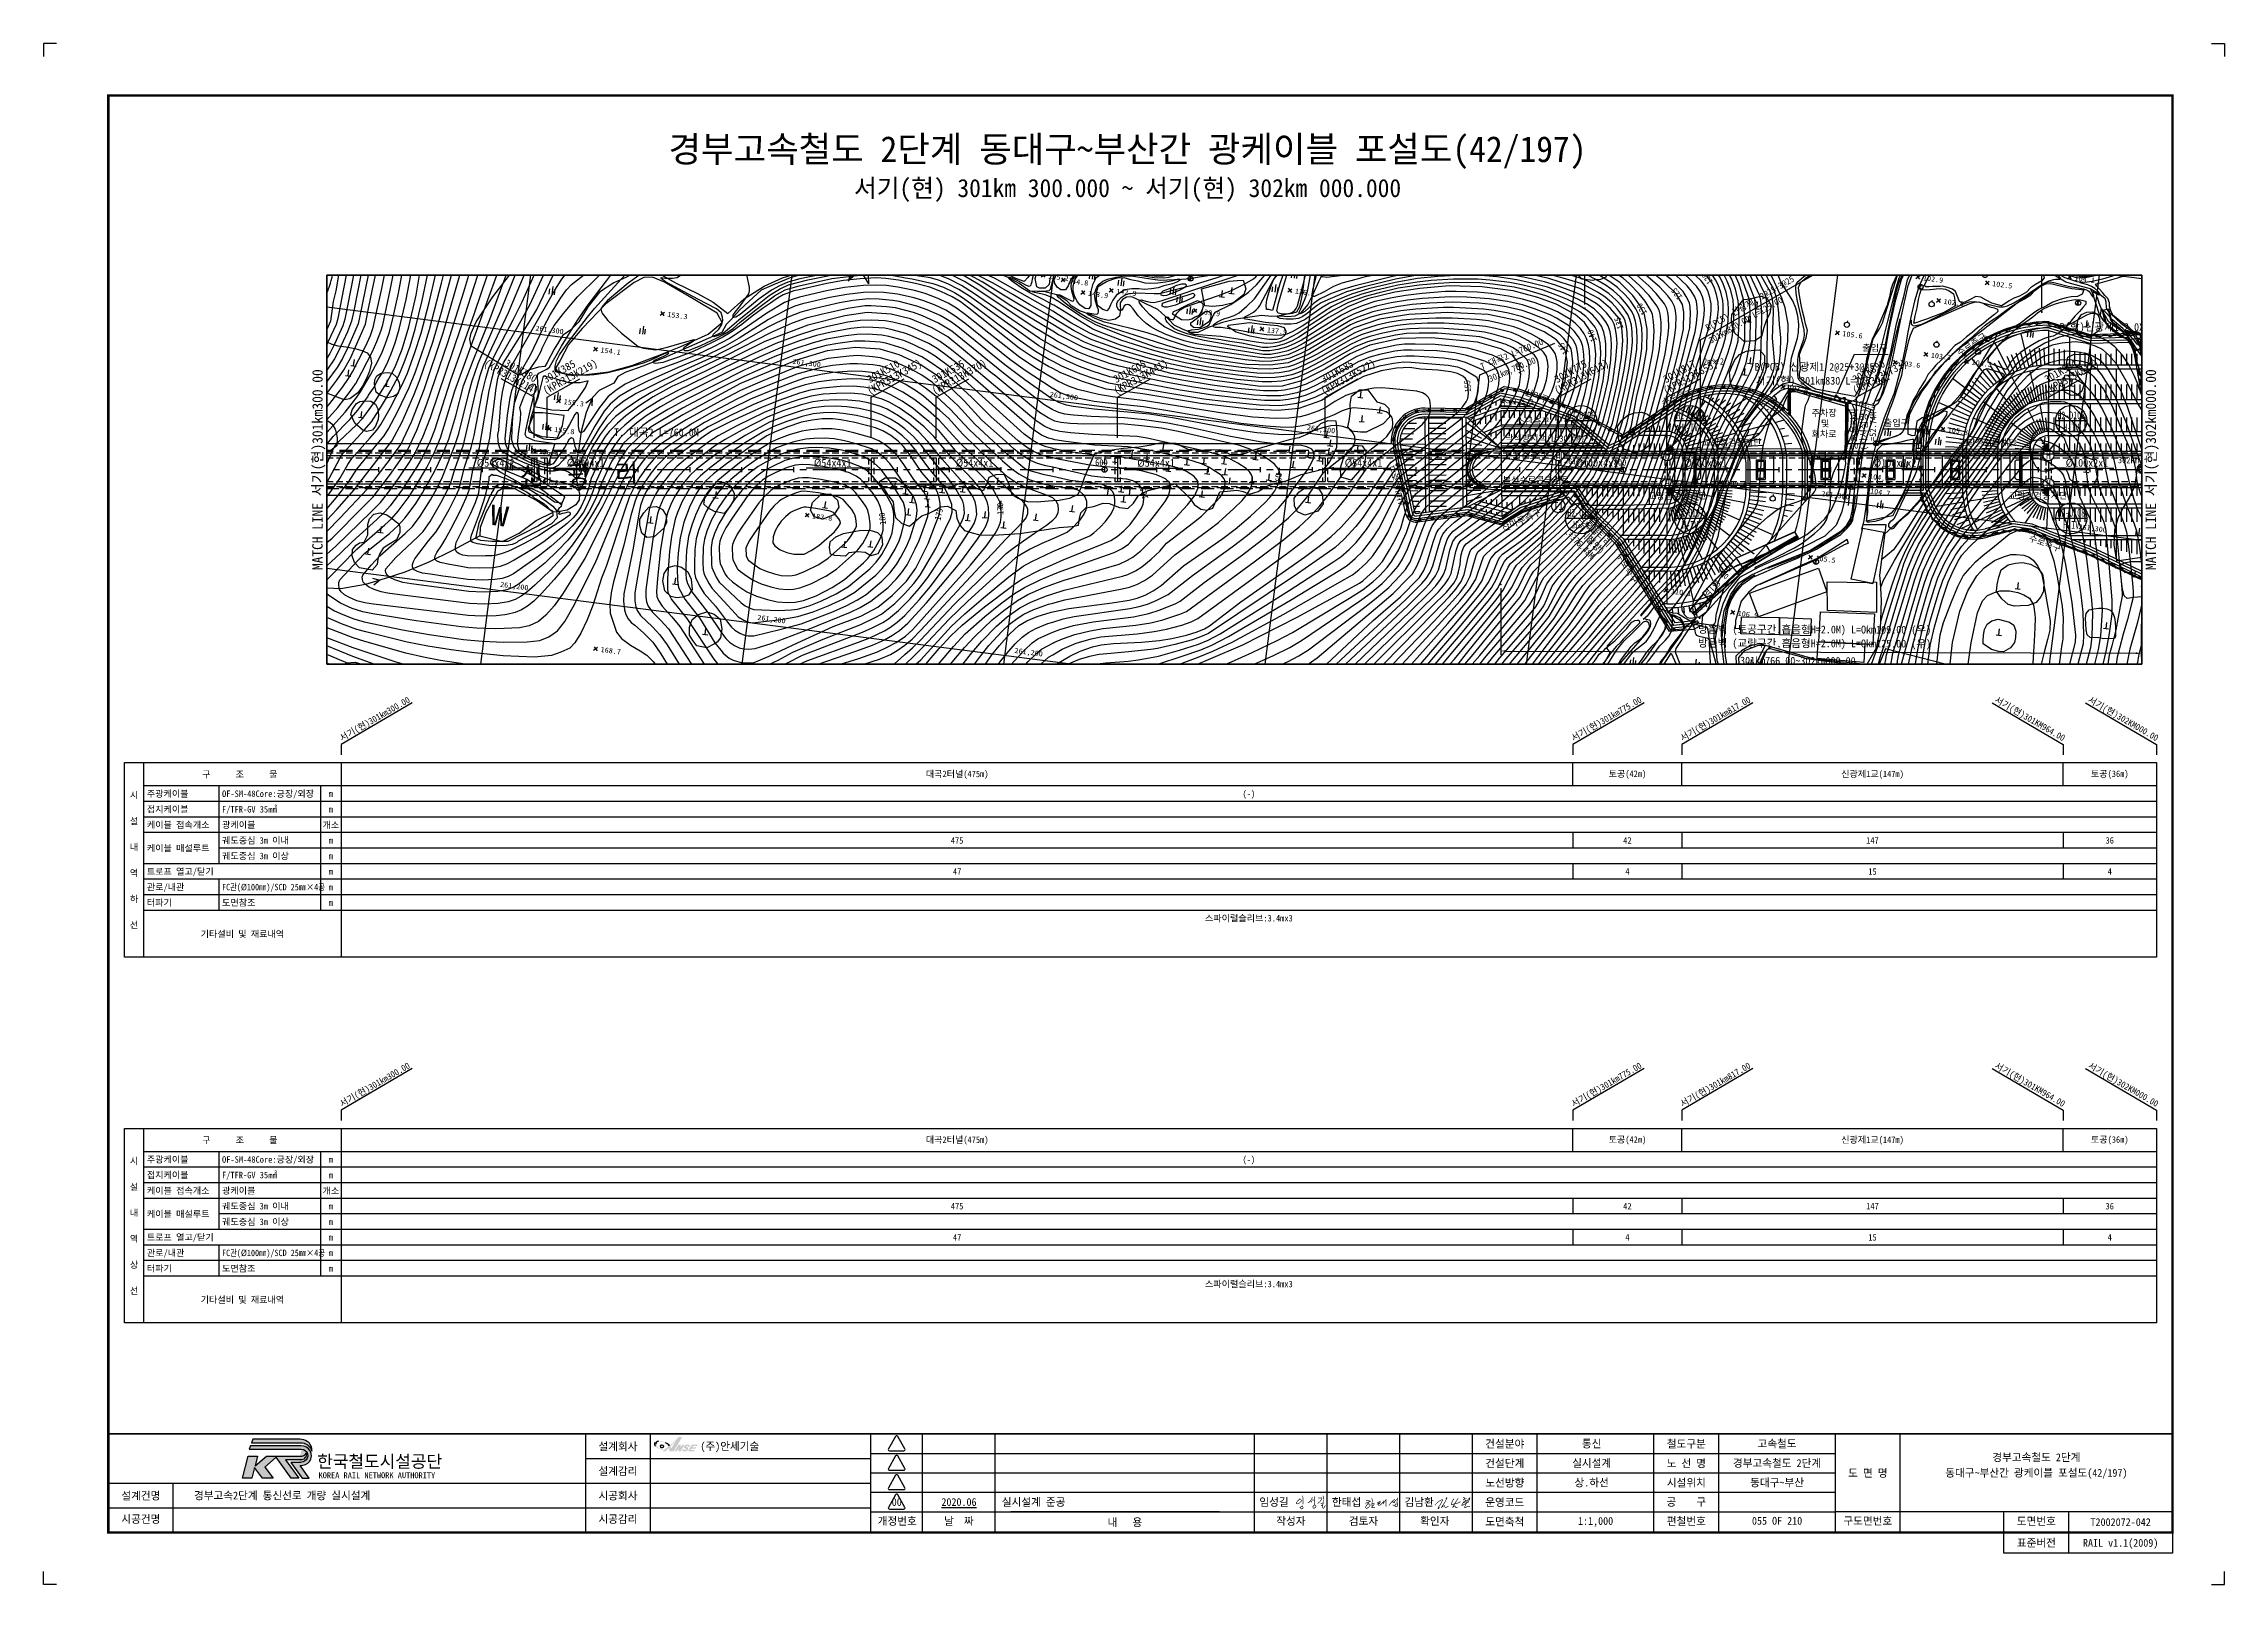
# Paper-space layout '2' of a CAD drawing. Header units: millimetres. Extents: x 0 to 841, y 0 to 594.
# The model-space entities are those that its viewports show. They can reach past a viewport. Long polylines and large blocks are cut down to what shows.
import ezdxf
from ezdxf.enums import TextEntityAlignment as Align
from ezdxf.xclip import XClip

# ---------------------------------------------------------------- set-up
doc = ezdxf.new("R2010")
doc.units = ezdxf.units.MM
doc.header["$LTSCALE"] = 10
doc.header["$MEASUREMENT"] = 0
doc.header["$XCLIPFRAME"] = 2
for name, pattern in [('A-CENTR01', [2, 1.25, -0.25, 0.25, -0.25]), ('CENTER', [2, 1.25, -0.25, 0.25, -0.25]), ('DASHED', [0.75, 0.5, -0.25]), ('HIDDEN', [0.375, 0.25, -0.125])]:
    doc.linetypes.add(name, pattern=pattern)
for name, color, linetype in [('TN-MACL', 6, 'A-CENTR01'), ('TN-MANH', 4, 'Continuous'), ('TT-TABL-LIN1', 4, 'Continuous'), ('TT-TABL-LIN2', 1, 'Continuous'), ('TT-TABL-TEX1', 6, 'Continuous'), ('TT-TABL-TEX2', 3, 'Continuous'), ('TT-WIRE-EQPM', 6, 'Continuous'), ('TX-BORD', 7, 'Continuous'), ('TZ-BASE', 253, 'Continuous'), ('TZ-CABL', 4, 'Continuous'), ('TZ-LEAL', 1, 'Continuous'), ('TZ-LEAT', 3, 'Continuous')]:
    doc.layers.add(name, color=color, linetype=linetype)
doc.layers.add('TX-PAPR', color=2, linetype='Continuous', plot=False)
doc.styles.add('HANA', font='GulimChe.ttf')
doc.styles.add('KORAIL', font='GulimChe.ttf')
doc.styles.get("Standard").update_dxf_attribs({"font": 'GulimChe.ttf'})
doc.styles.add('TB_TEXT', font='GulimChe.ttf')
doc.styles.add('TB_WBTXT', font='GulimChe.ttf')
doc.linetypes.add('I_LINE', pattern='A,3.5,["I",Standard,S=1,R=0,X=-1,Y=-0.5],3.5', length=7)
doc.linetypes.add('ZIGZAG', pattern='A,0.0001,-0.2,[131,ltypeshp.shx,S=0.2,R=0,X=-0.2,Y=0],-0.4,[131,ltypeshp.shx,S=0.2,R=180,X=0.2,Y=0],-0.2', length=0.8001)
doc.dimstyles.get("Standard").update_dxf_attribs({"dimtxt": 0.18, "dimasz": 0.18, "dimexe": 0.18, "dimexo": 0.0625, "dimgap": 0.09, "dimtad": 0, "dimtih": 1, "dimtoh": 1, "dimdec": 4, "dimzin": 0, "dimdsep": 46, "dimtxsty": 'Standard', "dimcen": 0.09, "dimadec": 0, "dimazin": 0, "dimtfac": 1, "dimtdec": 4, "dimtofl": 0, "dimtmove": 0, "dimatfit": 3, "dimfxl": 0, "dimtolj": 1, "dimtzin": 0, "dimarcsym": 0})

psp = doc.layouts.new('2')

msp = doc.modelspace()

# ---------------------------------------------------------------- texts
at = {"layer": 'TN-MACL'}
for s, p in [('MATCH LINE 서기(현)301㎞300.00', (2486.49, 1474.8)), ('MATCH LINE 서기(현)302㎞000.00', (3193.51, 1474.8))]:
    msp.add_text(s, height=4, rotation=90, dxfattribs=at).set_placement(p, align=Align.MIDDLE_CENTER)
at = {"layer": 'TN-MANH', "linetype": 'ByBlock'}
for p in [(2965.05, 1480.3), (3007.05, 1480.3), (3154.05, 1480.3, 250.34), (2965.06, 1469.3), (3007.06, 1469.3), (3154.06, 1469.3, 250.34)]:
    msp.add_text('H', height=3, dxfattribs=at).set_placement(p, align=Align.MIDDLE)
at = {"layer": 'TT-TABL-TEX2'}
for s, p in [('대곡2터널(475m)', (2733.18, 1357.37)), ('토공(42m)', (2991.68, 1357.37)), ('신광제1교(147m)', (3086.18, 1357.37)), ('토공(36m)', (3177.68, 1357.37)), ('대곡2터널(475m)', (2733.18, 1216.35)), ('토공(42m)', (2991.68, 1216.35)), ('신광제1교(147m)', (3086.18, 1216.35)), ('토공(36m)', (3177.68, 1216.35))]:
    msp.add_text(s, height=2.5, dxfattribs=at).set_placement(p, align=Align.MIDDLE)
for s, p in [('(-)', (2845.68, 1349.87)), ('475', (2733.18, 1331.87)), ('42', (2991.68, 1331.87)), ('147', (3086.18, 1331.87)), ('36', (3177.68, 1331.87)), ('47', (2733.18, 1319.87)), ('4', (2991.68, 1319.87)), ('15', (3086.18, 1319.87)), ('4', (3177.68, 1319.87)), ('스파이럴슬리브:3.4mx3', (2845.68, 1301.87)), ('(-)', (2845.68, 1208.85)), ('475', (2733.18, 1190.85)), ('42', (2991.68, 1190.85)), ('147', (3086.18, 1190.85)), ('36', (3177.68, 1190.85)), ('47', (2733.18, 1178.85)), ('4', (2991.68, 1178.85)), ('15', (3086.18, 1178.85)), ('4', (3177.68, 1178.85)), ('스파이럴슬리브:3.4mx3', (2845.68, 1160.85))]:
    msp.add_text(s, height=2.5, dxfattribs=at).set_placement(p, align=Align.MIDDLE_CENTER)
at = {"layer": 'TT-WIRE-EQPM'}
msp.add_text('T1', height=3, dxfattribs=at).set_placement((2965.05, 1460.8), align=Align.MIDDLE)
at = {"layer": 'TZ-BASE'}
for s, rotation, p in [('(KPR313K214)', 330.76129, (2550.39, 1514.9)), ('301K380', 330.76129, (2558.33, 1514.94)), ('301K385', 29.23871, (2574.54, 1508.09)), ('(KPR313K219)', 29.23871, (2574.54, 1503.61)), ('301K510', 29.23871, (2699.54, 1508.09)), ('(KPR313K345)', 29.23871, (2699.54, 1503.61)), ('301K535', 29.23871, (2724.54, 1508.09)), ('(KPR313K370)', 29.23871, (2724.54, 1503.61)), ('301K605', 29.23871, (2794.54, 1508.09)), ('(KPR313K441)', 29.23871, (2794.54, 1503.61)), ('301K685', 29.23871, (2874.54, 1508.09)), ('(KPR313K522)', 29.23871, (2874.54, 1503.61)), ('301K775', 29.23871, (2964.54, 1508.09)), ('(KPR313K613)', 29.23871, (2964.54, 1503.61)), ('301K817', 29.23871, (3006.54, 1508.09)), ('(KPR313K655)', 29.23871, (3006.54, 1503.61)), ('301K890', 29.23871, (3079.54, 1508.09)), ('(KPR313K733)', 29.23871, (3079.54, 1503.61)), ('301K964', 29.23871, (3153.54, 1508.09, 250.34)), ('(KPR313K812)', 29.23871, (3153.54, 1503.61, 250.34))]:
    msp.add_text(s, height=3, rotation=rotation, dxfattribs=at).set_placement(p)
msp.add_text('2m×2', height=2.5, dxfattribs=at).set_placement((3024.9, 1516.53), align=Align.MIDDLE_CENTER)
for s, width, p in [('H2-D106', 0.65, (2973.83, 1495.74)), ('H2-D107', 0.65, (3015.83, 1495.74)), ('H2-D108', 0.65, (3162.83, 1495.74, 250.34)), ('H-st', 0.8, (2973.83, 1491.08)), ('H-IV', 0.8, (3015.83, 1491.08)), ('H-IV', 0.8, (3162.83, 1491.08, 250.34)), ('H2-U106', 0.65, (2973.83, 1458.17)), ('H-st', 0.8, (2973.83, 1453.51)), ('H2-U107', 0.65, (3015.83, 1458.17)), ('H-IV', 0.8, (3015.83, 1453.51)), ('H2-U108', 0.65, (3162.83, 1458.17, 250.34)), ('H-IV', 0.8, (3162.83, 1453.51, 250.34))]:
    msp.add_text(s, height=3, dxfattribs=dict(at, width=width)).set_placement(p, align=Align.MIDDLE)
for s, rotation, p in [('Ø54x4x2', 359.94818, (2555.2, 1477.43)), ('Ø54x4x1', 0.05182, (2589.9, 1477.43)), ('Ø54x4x1', 359.94818, (2685.2, 1477.43)), ('Ø54x4x1', 0.05182, (2739.9, 1477.43)), ('Ø54x4x1', 0.05182, (2809.9, 1477.43)), ('Ø54x4x1', 0.05182, (2889.9, 1477.43)), ('Ø100x4x1', 0.05182, (2979.9, 1477.43)), ('Ø100x2x1', 0.05182, (3021.9, 1477.43)), ('Ø100x2x2', 0.05182, (3094.9, 1477.43)), ('Ø100x2x1', 0.05182, (3168.9, 1477.43, 250.34))]:
    msp.add_text(s, height=3, rotation=rotation, dxfattribs=at).set_placement(p, align=Align.MIDDLE)
at = {"layer": 'TZ-LEAT'}
for s, rotation, p in [('서기(현)301km300.00', 30, (2509.18, 1377.66)), ('서기(현)301km775.00', 30, (2984.18, 1377.66)), ('서기(현)301km817.00', 30, (3026.18, 1377.66)), ('서기(현)301KM964.00', 330, (3146.29, 1377.7)), ('서기(현)302KM000.00', 330, (3182.29, 1377.7)), ('서기(현)301km300.00', 30, (2509.18, 1236.64)), ('서기(현)301km775.00', 30, (2984.18, 1236.64)), ('서기(현)301km817.00', 30, (3026.18, 1236.64)), ('서기(현)301KM964.00', 330, (3146.29, 1236.67)), ('서기(현)302KM000.00', 330, (3182.29, 1236.67))]:
    msp.add_text(s, height=2.5, rotation=rotation, dxfattribs=at).set_placement(p, align=Align.CENTER)

# ---------------------------------------------------------------- blocks, each defined once
blk = doc.blocks.new('CXGLOGO-UNIT-KRNA-COLOR')
h = blk.add_hatch(color=166)
edge = h.paths.add_edge_path()
edge.add_arc((15.3, 4.2), 10, 59.195, 87.6904)
edge.add_line((15.7, 14.2), (-14.6, 14.2))
edge.add_line((-14.6, 14.2), (-15.4, 11.9))
edge.add_line((-15.4, 11.9), (17.3, 11.9))
edge.add_arc((16.4, 4.8), 7.13, 14.4338, 82.8523, ccw=False)
edge.add_arc((17.2, 7.5), 6.18, 351.2788, 418.625)
h = blk.add_hatch(color=166)
edge = h.paths.add_edge_path()
edge.add_line((-17.6, 3.4), (-11.6, 3.4))
edge.add_line((-11.6, 3.4), (-13.1, -2.8))
edge.add_line((-13.1, -2.8), (-5.8, 3.4))
edge.add_line((-5.8, 3.4), (16.9, 3.4))
edge.add_arc((16.5, 6.7), 3.37, 277.1672, 339.2536)
edge.add_arc((16.5, 4.5), 3.37, -86.0611, 17.644, ccw=False)
edge.add_line((16.7, 1.1), (6.4, 1.1))
edge.add_line((6.4, 1.1), (15, -10.7))
edge.add_line((15, -10.7), (10.1, -10.7))
edge.add_line((10.1, -10.7), (0.4, 2.7))
edge.add_line((0.4, 2.7), (-6.9, -3.7))
edge.add_line((-6.9, -3.7), (-1.4, -10.8))
edge.add_line((-1.4, -10.8), (-8.3, -10.8))
edge.add_line((-8.3, -10.8), (-13.5, -4))
edge.add_line((-13.5, -4), (-15.1, -10.8))
edge.add_line((-15.1, -10.8), (-21.2, -10.8))
edge.add_line((-21.2, -10.8), (-17.6, 3.4))
h = blk.add_hatch(color=46)
edge = h.paths.add_edge_path()
edge.add_arc((15.4, 5.5), 6.16, 269.178, 301.5498, ccw=False)
edge.add_line((15.3, -0.7), (9.8, -0.7))
edge.add_line((9.8, -0.7), (17.2, -10.8))
edge.add_line((17.2, -10.8), (21.7, -10.8))
edge.add_line((21.7, -10.8), (15.9, -2.7))
edge.add_arc((15.5, 6.1), 8.86, 272.286, 317.0312)
edge.add_arc((16.8, 3.7), 6.34, 325.2805, 452.1314)
edge.add_line((16.5, 10), (-16, 10))
edge.add_line((-16, 10), (-16.8, 7.8))
edge.add_line((-16.8, 7.8), (16.6, 7.8))
edge.add_arc((16.8, 3.8), 3.99, -62.7193, 92.2922, ccw=False)
at = {"color": 166}
for points in [[(20.4, 12.8, 0.12498), (15.7, 14.2), (-14.6, 14.2), (-15.4, 11.9), (17.3, 11.9, -0.307728), (23.3, 6.6, 0.302614)], [(-17.6, 3.4), (-11.6, 3.4), (-13.1, -2.8), (-5.8, 3.4), (16.9, 3.4, 0.27773), (19.7, 5.5, -0.486141), (16.7, 1.1), (6.4, 1.1), (15, -10.7), (10.1, -10.7), (0.4, 2.7), (-6.9, -3.7), (-1.4, -10.8), (-8.3, -10.8), (-13.5, -4), (-15.1, -10.8), (-21.2, -10.8)]]:
    blk.add_lwpolyline(points, format="xyb", close=True, dxfattribs=at)
at = {"color": 46}
blk.add_lwpolyline([(18.6, 0.2, -0.142195), (15.3, -0.7), (9.8, -0.7), (17.2, -10.8), (21.7, -10.8), (15.9, -2.7, 0.197757), (22, 0.1, 0.61792), (16.5, 10), (-16, 10), (-16.8, 7.8), (16.6, 7.8, -0.802668)], format="xyb", close=True, dxfattribs=at)
blk = doc.blocks.new('CXGLOGO-KRNA-COLOR')
blk.add_blockref('CXGLOGO-UNIT-KRNA-COLOR', (0, 0))
at = {"color": 166, "style": 'KORAIL'}
for s, height, p in [('한국철도시설공단', 8, (26.8, -4)), ('KOREA RAIL NETWORK AUTHORITY', 3.75, (27.7, -10.8))]:
    blk.add_text(s, height=height, dxfattribs=at).set_placement(p)
blk = doc.blocks.new('TXBLKA1-KRNAH')
at = {"layer": 'TX-BORD'}
h = blk.add_hatch(color=5, dxfattribs=at)
h.paths.add_polyline_path([(241.41, 53.44, 0.096425), (239.85, 54.59, 0.1233), (237.07, 55.37, 0.107959), (236.18, 55.25, 0.147974), (235.63, 54.71, 0.146771), (235.6, 53.86, 0.166867), (235.92, 53.32, 0.084002), (237.3, 52.29, 0.125004), (238.6, 51.98, 0.324316), (238.9, 52.16, 0.181232), (238.8, 52.77, -0.176206), (238.41, 52.66, -0.165955), (238.43, 52.37, -0.236091), (238.11, 52.27, -0.163197), (237.2, 52.6, -0.211159), (236.11, 54.03, -0.492063), (237.15, 55.14, -0.264032), (241.01, 53.12, -0.023302), (238.51, 51.28), (239.75, 51.28, 0.034752), (241.24, 52.65, -0.038457), (241.29, 51.28), (242.97, 51.28), (246.25, 56.8), (244.88, 56.8, -0.036327)])
h.paths.add_polyline_path([(242.08, 52.46), (241.66, 53.16, 0.03885), (244.06, 55.69)], flags=16)
h = blk.add_hatch(color=3, dxfattribs=at)
h.paths.add_polyline_path([(244.79, 51.28), (245.61, 51.28), (247.14, 53.85), (246.32, 53.85), (245.64, 52.71), (245.64, 53.85), (244.83, 53.85), (243.3, 51.28), (244.11, 51.28), (244.79, 52.43)])
h.paths.add_polyline_path([(247.73, 51.85, -0.206701), (247.2, 51.81, -0.316027), (247.06, 51.95, -0.031225), (247.06, 52.07), (246.36, 52.07, 0.483426), (246.52, 51.35, 0.203838), (248.04, 51.43, 0.079762), (248.43, 51.8, 0.172378), (248.58, 52.3, 0.221594), (248.3, 52.81, 0.038449), (247.87, 53.02, -0.563174), (247.89, 53.34, -0.276773), (248.29, 53.37, -0.312628), (248.42, 53.08), (249.21, 53.08, 0.143901), (249.17, 53.48, 0.169249), (248.83, 53.82, 0.119216), (248.04, 53.89, 0.167621), (247.24, 53.47, 0.258991), (246.94, 52.74, 0.208246), (247.3, 52.44, -0.022645), (247.74, 52.2, -0.588103)])
h.paths.add_polyline_path([(249.56, 51.83), (249.82, 52.27), (251.36, 52.27), (251.72, 52.86), (250.18, 52.86), (250.44, 53.3), (251.98, 53.3), (252.31, 53.85), (250, 53.85), (248.47, 51.28), (250.78, 51.28), (251.1, 51.83)])
h.paths.add_polyline_path([(239.05, 53.25, 1), (237.87, 53.25, 1)])
at = {"layer": 'Defpoints', "color": 1}
blk.add_line((836, 594), (841, 594), dxfattribs=at)
for points in [[(5, 594), (0, 594), (0, 589)], [(836, 594), (841, 594), (841, 589)], [(5, 0), (0, 0), (0, 5)], [(836, 0), (841, 0), (841, 5)]]:
    blk.add_lwpolyline(points, dxfattribs=at)
at = {"layer": 'TX-BORD'}
for p, q in [((234, 20), (234, 58)), ((319, 50.5), (549.5, 50.5)), ((339, 20), (339, 58)), ((367, 20), (367, 58)), ((467, 20), (467, 58)), ((495, 20), (495, 58)), ((523, 20), (523, 58)), ((549.5, 50.5), (691, 50.5)), ((576, 20), (576, 58)), ((621, 20), (621, 58)), ((646, 20), (646, 58)), ((716, 20), (716, 58)), ((209, 48.5), (319, 48.5)), ((319, 43), (549.5, 43)), ((549.5, 43), (691, 43)), ((25, 39), (319, 39)), ((50, 20), (50, 39)), ((319, 35.5), (549.5, 35.5)), ((549.5, 35.5), (691, 35.5)), ((25, 29.5), (319, 29.5)), ((319, 28), (691, 28)), ((453.5, 28), (373, 28)), ((821, 28), (691, 28)), ((756, 20), (756, 28)), ((781, 12), (781, 28))]:
    blk.add_line(p, q, dxfattribs=at)
at = {"layer": 'TX-BORD', "const_width": 1}
blk.add_lwpolyline([(821, 20), (25, 20), (25, 574), (821, 574)], close=True, dxfattribs=at)
at = {"layer": 'TX-BORD'}
for points, const_width in [([(25, 58), (821, 58)], 0.5), ([(209, 20), (209, 58)], 0.5), ([(209, 20), (209, 58)], 0.5), ([(319, 20), (319, 58)], 0.5), ([(551, 20), (551, 58)], 0.5), ([(691, 20), (691, 58)], 0.5), ([(489.16, 32.47), (490.23, 32.6)], 0.24), ([(510.02, 32.43), (511.22, 32.3), (511.29, 32.17), (511.29, 31.91), (509.68, 31.25), (511.29, 31.91), (511.93, 32.15), (511.29, 31.91), (510.45, 30.87), (510.06, 30.25), (509.86, 29.88), (509.82, 29.64), (509.85, 29.48), (509.94, 29.38), (510.07, 29.35), (510.38, 29.36), (511.09, 29.84), (511.32, 30.09), (511.53, 30.37), (511.52, 30.66), (511.47, 30.83), (511.33, 30.95), (511.02, 30.99), (510.45, 30.87)], 0.24), ([(511.96, 33.12), (512.32, 32.9), (512.39, 32.4), (512.31, 31.14), (512.21, 29.77), (512.24, 29.56), (512.39, 29.52), (512.61, 29.55), (512.95, 29.62), (513.48, 29.76)], 0.24), ([(512.31, 31.14), (512.99, 31.2), (513.13, 31.16), (513.03, 30.78), (512.21, 29.77)], 0.24), ([(514.32, 31.57), (514.59, 31.64), (515.5, 32.11), (514.59, 31.64), (514.69, 31.19), (514.15, 30.85), (514.69, 31.19), (515.47, 31.61), (514.75, 30.62), (514.93, 30.41), (515.2, 30.4), (515.62, 30.7), (516.67, 31.8), (516.69, 32.23), (516.67, 31.8), (516.66, 31.21), (517.64, 32.57), (517.67, 29.98)], 0.24), ([(521.05, 32.83), (519.79, 31.7), (518.83, 30.43), (519.79, 31.7), (520.42, 32.27), (520.32, 31.82), (520.41, 31.55), (520.64, 31.46), (521, 31.65), (520.94, 31.92), (522.01, 32.93), (522.02, 33.4), (522.01, 32.93), (521.99, 31.92), (521.99, 31.59), (521.7, 31.85), (521.99, 31.59), (522.08, 31.07), (522.06, 30.3), (521.97, 30), (521.58, 29.93), (521.29, 29.99), (521.13, 30.2), (521.17, 30.65), (521.36, 30.97), (521.77, 31.01), (522.08, 31)], 0.24), ([(521.15, 30.43), (520.87, 30.43), (520.47, 30.53), (520.28, 30.68)], 0.24)]:
    blk.add_lwpolyline(points, dxfattribs=dict(at, const_width=const_width))
for points in [[(328.58, 57.05), (325.78, 52.19, 0.57735), (326.17, 51.52), (331.78, 51.52, 0.57735), (332.17, 52.19), (329.36, 57.05, 0.57735)], [(328.58, 49.55), (325.78, 44.69, 0.57735), (326.17, 44.02), (331.78, 44.02, 0.57735), (332.17, 44.69), (329.36, 49.55, 0.57735)], [(328.58, 42.05), (325.78, 37.19, 0.57735), (326.17, 36.52), (331.78, 36.52, 0.57735), (332.17, 37.19), (329.36, 42.05, 0.57735)], [(328.58, 34.55), (325.78, 29.69, 0.57735), (326.17, 29.02), (331.78, 29.02, 0.57735), (332.17, 29.69), (329.36, 34.55, 0.57735)]]:
    blk.add_lwpolyline(points, format="xyb", close=True, dxfattribs=at)
at = {"layer": 'TX-BORD', "const_width": 0.24}
for points in [[(485.57, 34.24, -0.031521), (485.64, 32.12, 0.015452), (485.64, 30.85, 0.488947)], [(489.3, 33.6, -0.116912), (488.11, 31.72, -0.245276), (487.54, 31.55, -2.571837)], [(490.15, 33.87, -0.089273), (490.12, 31.67, 0.068943), (490.06, 30.69, 0.261353)], [(493.32, 34.22, -0.102288), (493.6, 33.42, -0.080289), (493.6, 33.07, 0.066761), (493.58, 32.62, -0.06278), (493.53, 31.56, 8.85417)], [(547.43, 33.59, -0.145348), (547.88, 33.43, -0.307225), (547.95, 33.23, -0.212679), (547.38, 32.49, -0.113681), (548.62, 33.04, -0.266507), (548.74, 33, -3.538723)], [(484.54, 33.09, 0.071134), (483.15, 31.48, 0.394214), (483.21, 31.1, 0.224261), (483.52, 31.04, 0.193438), (484.97, 32.08, 0.544983), (484.67, 32.72, 0.066146), (484.03, 32.72, 27.196208)], [(484.41, 29.84, 0.02121), (484.98, 29.12, 0.409369), (485.14, 29.11, -0.211811), (485.49, 29.21, 0.416377), (485.62, 29.3, 0.123643), (485.54, 30.12, 0.523631), (485.28, 30.19, -0.072983), (484.51, 29.7, 0.005941)], [(488.57, 32.27, -0.142438), (489.07, 31.68, 5.949847)], [(490.05, 30.54, 0.235154), (489.49, 29.9, 0.345857), (489.7, 29.41, 0.306746), (490.2, 29.45, 0.103095), (490.63, 29.98, 0.395571), (490.49, 30.5, 0.242915), (490.05, 30.54, 6.064713)], [(491.55, 33.36, 0.139976), (491.83, 33.26, 0.096355), (492.64, 33.37, -0.240321), (492.85, 33.34, -0.353191), (492.93, 33.05, -0.157335), (491.33, 31.22, -6.381378)], [(492.46, 31.11), (493.22, 31.4, -0.375176), (493.45, 31.31, -0.266244), (493.45, 31.13, -0.042219), (493.07, 30.6, -0.159939), (492.63, 30.34, -0.171647), (493.2, 30.37, -0.458058), (493.29, 30.17, 0.159326), (493.23, 29.58, 0.227707), (493.39, 29.37, 0.407988), (493.73, 29.47, -0.001483), (493.89, 29.78, 0.004186), (494.14, 30.24, -0.100484), (494.33, 30.47, -0.346277)], [(536.7, 30.48, -0.382901), (536.65, 30.71, -0.12512), (539.4, 32.69, -0.474239), (539.59, 32.59, -0.046113), (537.92, 29.73, 0.151113), (537.77, 29.29, 0.58991), (537.88, 29.22, 0.096338), (538.33, 29.72, 2.196927)], [(540.73, 33.09, -0.071383), (541.05, 33.41, -0.346917), (541.16, 33.41, -0.258278), (541.18, 33.35, -0.079918), (541.06, 32.96, -0.048596), (539.06, 29.69, 0.947427), (539.13, 29.64, -0.022437), (540.04, 30.36, -0.344585), (540.2, 30.35, -0.12284), (540.25, 30.29, 0.011347), (540.43, 29.85, 0.194638), (540.6, 29.69, 0.189435), (540.9, 29.69, 0.009404), (541.84, 30.24, 3.287276)], [(543.84, 33.07, 0.030212), (542.85, 31.06, 0.575113), (543.08, 30.76, 0.043168), (545.96, 31.58, 0.237594), (546.32, 31.98, 1.260425)], [(545.61, 33.11, 0.150889), (545.13, 32.65, 0.025288), (543.37, 29.61), (544.07, 30.23, -0.448359), (544.33, 30.16, 0.073819), (544.59, 29.67, 0.359456), (544.94, 29.59, 0.031982), (545.26, 29.77, 3.102048)], [(547.6, 31.85, 0.23976), (547.57, 31.5, 0.345796), (547.69, 31.43, 0.195352), (548.64, 32.18, 0.393888), (548.6, 32.35, 0.293784), (548.35, 32.35, 0.099623), (547.44, 31.43, 0.02205), (546.93, 30.69, 0.380988), (546.98, 30.44, 0.18866), (547.1, 30.41), (549.22, 31.59, 0.122154), (549.44, 31.8), (550.04, 33.22, 0.396041), (549.99, 33.36, 0.224142), (549.88, 33.36, 0.078358), (549.02, 32.08), (547.95, 29.67, 0.444285), (547.97, 29.61), (548.29, 29.6, 0.179185), (548.5, 29.67), (549.15, 30.07, -0.135616), (549.34, 30.12), (550.04, 30.11)]]:
    blk.add_lwpolyline(points, format="xyb", dxfattribs=at)
at = {"layer": 'TX-BORD'}
blk.add_lwpolyline([(821, 20), (821, 12), (756, 12), (756, 20)], close=True, dxfattribs=at)
at = {"layer": 'TX-BORD', "color": 3}
blk.add_circle((238.46, 53.25), 0.594, dxfattribs=at)
at = {"layer": 'TX-BORD', "color": 5}
for centre, radius, start, end in [((237.04, 54.23), 1.49, 161.17216, 194.57108), ((236.55, 54.06), 0.967, 192.10036, 229.99429), ((237.06, 54.19), 0.96, 84.64387, 189.44431), ((237.68, 50.02), 5.06, 42.58477, 64.6157)]:
    blk.add_arc(centre, radius, start, end, dxfattribs=at)
at = {"layer": 'TX-BORD', "xscale": 0.6, "yscale": 0.6}
blk.add_blockref('CXGLOGO-KRNA-COLOR', (89.41, 47.41), dxfattribs=at)
at = {"layer": 'TX-BORD', "style": 'TB_TEXT'}
for s, p in [('설계회사', (221.5, 53.25)), ('건설분야', (563.5, 54.25)), ('철도구분', (633.5, 54.25)), ('설계감리', (221.5, 43.75)), ('건설단계', (563.5, 46.75)), ('노 선 명', (633.5, 46.75)), ('도 면 명', (703.5, 43)), ('설계건명', (37.5, 34.25)), ('시공회사', (221.5, 34.25)), ('노선방향', (563.5, 39.25)), ('시설위치', (633.5, 39.25)), ('시공건명', (37.5, 25.25)), ('시공감리', (221.5, 25.25)), ('개정번호', (329.21, 24.5)), ('날  짜', (353, 24.5)), ('내   용', (417, 24)), ('작성자', (481, 24.5)), ('검토자', (509, 24.5)), ('확인자', (536.5, 24.5)), ('운영코드', (563.5, 31.75)), ('도면축척', (563.5, 24.25)), ('공    구', (633.5, 31.75)), ('편철번호', (633.5, 24.5)), ('구도면번호', (703.5, 24.51)), ('도면번호', (768.5, 24.51))]:
    blk.add_text(s, height=3, dxfattribs=at).set_placement(p, align=Align.MIDDLE)
blk.add_text('표준버전', height=3, dxfattribs=at).set_placement((768.5, 16), align=Align.MIDDLE_CENTER)
at = {"layer": 'TX-BORD', "style": 'TB_TEXT', "flags": 1}
blk.add_attdef('TD_CLASSCODE', text='', height=3, dxfattribs=at).set_placement((25, 577.54), align=Align.MIDDLE_LEFT)
at = {"layer": 'TX-BORD'}
for tag, height, style, p in [('TB_MTITIL', 10, 'TB_WBTXT', (418, 553.33)), ('TB_STITL', 7, 'TB_WBTXT', (418, 538.33)), ('TR_RNUM4', 3, 'TB_TEXT', (329, 54.25)), ('TR_RDAT4', 3, 'TB_TEXT', (353, 54.25)), ('TD_FIELD', 3, 'TB_TEXT', (597, 54.25)), ('TD_RLCLASS', 3, 'TB_TEXT', (668.5, 54.25)), ('TD_DNAME_TOP', 3, 'TB_TEXT', (768.5, 48.98)), ('TR_RNUM3', 3, 'TB_TEXT', (329, 46.75)), ('TR_RDAT3', 3, 'TB_TEXT', (353, 46.75)), ('TD_CSTEP', 3, 'TB_TEXT', (597, 46.75)), ('TD_RLNAME', 3, 'TB_TEXT', (668.5, 46.75)), ('TD_DNAME_MAIN', 3, 'TB_TEXT', (768.5, 43)), ('TR_RNUM2', 3, 'TB_TEXT', (329, 39.25)), ('TR_RDAT2', 3, 'TB_TEXT', (353, 39.25)), ('TD_DIRCODE', 3, 'TB_TEXT', (597, 39.25)), ('TD_RLSECT', 3, 'TB_TEXT', (668.5, 39.25)), ('TD_DNAME_BOT', 3, 'TB_TEXT', (768.5, 36.98)), ('TR_RNUM1', 3, 'TB_TEXT', (329, 31.75)), ('TR_RDAT1', 3, 'TB_TEXT', (353, 31.75)), ('TD_SYSCODE', 3, 'TB_TEXT', (597, 31.75)), ('SCALE', 3, 'TB_TEXT', (598.5, 24.45)), ('TD_CSECT', 3, 'TB_TEXT', (668.5, 31.75)), ('TD_DWGNO', 3, 'TB_TEXT', (668.5, 24.5)), ('TD_DWGCODE_PREV', 3, 'TB_TEXT', (736, 24)), ('TD_DWGCODE', 3, 'TB_TEXT', (801, 24)), ('TD_VERSION', 3, 'TB_TEXT', (801, 16))]:
    blk.add_attdef(tag, text='', height=height, dxfattribs=dict(at, style=style)).set_placement(p, align=Align.MIDDLE_CENTER)
at = {"layer": 'TX-BORD', "style": 'TB_TEXT'}
for tag, p in [('TD_DCOMP', (253.27, 53.25)), ('TR_RCON4', (369.52, 54.25)), ('TR_DGN4', (468.83, 54.25)), ('TR_CHK4', (496.83, 54.25)), ('TR_APP4', (524.83, 54.25)), ('TD_DSCCOMP', (253.27, 43.75)), ('TR_RCON3', (369.52, 46.75)), ('TR_DGN3', (468.83, 46.75)), ('TR_CHK3', (496.83, 46.75)), ('TR_APP3', (524.83, 46.75)), ('TD_DNAME', (58, 34.25)), ('TD_CCOMP', (253.27, 34.25)), ('TR_RCON2', (369.52, 39.25)), ('TR_DGN2', (468.83, 39.25)), ('TR_CHK2', (496.83, 39.25)), ('TR_APP2', (524.83, 39.25)), ('TD_CNAME', (58, 25.15)), ('TD_CSCOMP', (253.27, 25.25)), ('TR_RCON1', (369.52, 31.75)), ('TR_DGN1', (468.83, 31.75)), ('TR_CHK1', (496.83, 31.75)), ('TR_APP1', (524.83, 31.75))]:
    blk.add_attdef(tag, text='', height=3, dxfattribs=at).set_placement(p, align=Align.MIDDLE_LEFT)
blk = doc.blocks.new('JD-FHFJ6')
at = {"layer": 'TZ-BASE'}
for p, q in [((0, 246.97), (4.09, 278.77)), ((35.83, -258.81), (103.27, 266.02)), ((135.01, -271.55), (202.46, 253.28)), ((280, 72.13), (301.64, 240.53)), ((280, 228.5), (700, 174.53)), ((333.38, -297.04), (400.82, 227.79)), ((2.6, 216.11, 200), (6.83, 221.63, 200)), ((3.57, 212.15, 198), (10.52, 219.91, 198)), ((3.77, 214.92, 199), (8.68, 220.77, 199)), ((5.27, 211.23, 197), (12.36, 219.06, 197)), ((0, 213.96, 200), (0.51, 214.31, 200)), ((0, 211.66, 199), (1.46, 212.78, 199)), ((0, 209.11, 198), (3.57, 212.15, 198)), ((0.25, 206.59, 197), (5.27, 211.23, 197)), ((0.51, 214.31, 200), (2.6, 216.11, 200)), ((1.46, 212.78, 199), (3.77, 214.92, 199)), ((1.76, 205.16, 196), (14.21, 218.2, 196)), ((16.05, 217.34, 195), (3.1, 203.55, 195)), ((5.11, 202.59, 194), (16.74, 215.13, 194)), ((6.56, 201.22, 193), (18.04, 213.42, 193)), ((7.26, 199.07, 192), (19.52, 211.89, 192)), ((16.01, 197.96, 189), (29.05, 210.68, 189)), ((16.74, 215.13, 194), (20, 217.95, 194)), ((18.04, 213.42, 193), (21.75, 216.65, 193)), ((19.52, 211.89, 192), (23.51, 215.35, 192)), ((20.87, 210.23, 191), (25.26, 214.04, 191)), ((22.22, 208.6, 190), (27.02, 212.74, 190)), ((29.05, 210.68, 189), (30.41, 212.41, 189)), ((31.26, 208.78, 188), (33.79, 212.07, 188)), ((32.93, 206.32, 187), (37.18, 211.74, 187)), ((36.31, 205.69, 186), (40.57, 211.4, 186)), ((43.95, 211.07, 185), (41.73, 207.75, 185)), ((47.25, 210.92, 184), (43.88, 205.38, 184)), ((50.54, 210.77, 183), (49.08, 207.62, 183)), ((53.83, 210.62, 182), (51.69, 205.93, 182)), ((57.13, 210.47, 181), (54.25, 204.17, 181)), ((57.76, 203.93, 180), (60.42, 210.32, 180)), ((244.88, 210.69, 166.11), (240.48, 209.91, 166.11)), ((248.25, 209.52, 166.11), (244.88, 210.69, 166.11)), ((432.57, -309.79), (500.01, 215.04)), ((0, 188.36, 191), (20.87, 210.23, 191)), ((0, 206.39, 197), (0.25, 206.59, 197)), ((0, 203.57, 196), (1.76, 205.16, 196)), ((3.1, 203.55, 195), (0, 200.5, 195)), ((0, 197.66, 194), (5.11, 202.59, 194)), ((3.33, 171.06, 186), (33.86, 203.07, 186)), ((8.95, 186.03, 188), (31.26, 208.78, 188)), ((11.81, 199.46, 184.39), (14.38, 202.42, 184.39)), ((13.09, 185.98, 187), (32.93, 206.32, 187)), ((14.38, 202.42, 184.39), (17.4, 204.73, 184.39)), ((14.66, 201.06, 190), (22.22, 208.6, 190)), ((17.4, 204.73, 184.39), (20.67, 206.61, 184.39)), ((20.67, 206.61, 184.39), (24.82, 207.31, 184.39)), ((24.82, 207.31, 184.39), (27.69, 207.6, 184.39)), ((27.69, 207.6, 184.39), (31.18, 206.57, 184.39)), ((38.36, 203.55, 185), (29.4, 193.9, 185)), ((31.18, 206.57, 184.39), (33.27, 206.12, 184.39)), ((33.27, 206.12, 184.39), (35.54, 204.14, 184.39)), ((33.86, 203.07, 186), (36.31, 205.69, 186)), ((35.54, 204.14, 184.39), (36.65, 202.11, 184.39)), ((36.65, 202.11, 184.39), (36.87, 198.85, 184.39)), ((41.73, 207.75, 185), (38.36, 203.55, 185)), ((43.88, 205.38, 184), (40.15, 200.67, 184)), ((46.44, 203.52, 183), (42.38, 198.21, 183)), ((49.16, 201.89, 182), (45.65, 197.02, 182)), ((49.08, 207.62, 183), (46.44, 203.52, 183)), ((51.69, 205.93, 182), (49.16, 201.89, 182)), ((54.25, 204.17, 181), (51.03, 198.99, 181)), ((53.92, 197.56, 180), (57.76, 203.93, 180)), ((54.48, 193.76, 179), (60.81, 205.38, 179)), ((60.81, 205.38, 179), (61.35, 206.2, 179)), ((61.21, 201.36, 178), (62.64, 204.01, 178)), ((61.35, 206.2, 179), (62.22, 207.47, 179)), ((62.22, 207.47, 179), (62.9, 208.35, 179)), ((62.64, 204.01, 178), (63.11, 204.65, 178)), ((62.9, 208.35, 179), (63.98, 209.47, 179)), ((63.11, 204.65, 178), (63.98, 205.67, 178)), ((63.23, 200.63, 177), (64.45, 202.73, 177)), ((63.98, 205.67, 178), (65.11, 206.57, 178)), ((64.45, 202.73, 177), (65.13, 203.63, 177)), ((65.11, 206.57, 178), (66.71, 207.42, 178)), ((65.13, 203.63, 177), (65.24, 203.7, 177)), ((65.24, 203.7, 177), (66, 204.35, 177)), ((66, 204.35, 177), (67.28, 205.2, 177)), ((66.2, 201.49, 176), (66.59, 201.98, 176)), ((66.59, 201.98, 176), (67.14, 202.51, 176)), ((66.71, 207.42, 178), (68.81, 208, 178)), ((67.14, 202.51, 176), (68.01, 203.04, 176)), ((67.28, 205.2, 177), (68.6, 205.68, 177)), ((68.01, 203.04, 176), (68.75, 203.39, 176)), ((68.6, 205.68, 177), (70.56, 206.12, 177)), ((68.75, 203.39, 176), (70.13, 203.74, 176)), ((68.81, 208, 178), (70.07, 208.32, 178)), ((68.83, 201.32, 175), (70.11, 201.91, 175)), ((70.11, 201.91, 175), (72.16, 202.23, 175)), ((70.13, 203.74, 176), (71.97, 203.87, 176)), ((70.56, 206.12, 177), (73.57, 206.22, 177)), ((71.97, 203.87, 176), (74.02, 203.77, 176)), ((72.16, 202.23, 175), (74.08, 202.16, 175)), ((73.57, 206.22, 177), (75.54, 206.12, 177)), ((74.02, 203.77, 176), (76.42, 203.5, 176)), ((74.08, 202.16, 175), (78.48, 200.84, 175)), ((75.54, 206.12, 177), (78.22, 207.76, 177)), ((76.42, 203.5, 176), (78, 203.18, 176)), ((79.47, 202.93, 176.17), (77.87, 204.18, 176.17)), ((78, 203.18, 176), (79.19, 202.98, 176)), ((79.19, 202.98, 176), (79.3, 203.06, 176)), ((81.9, 200.16, 176.17), (79.47, 202.93, 176.17)), ((80.41, 205.74, 159.09), (86.53, 197.55, 159.09)), ((81.35, 204.48, 176), (81.5, 204.59, 176)), ((81.5, 204.59, 176), (82.92, 205.22, 176)), ((82.55, 202.87, 175), (83.33, 203.23, 175)), ((82.92, 205.22, 176), (83.6, 205.49, 176)), ((83.33, 203.23, 175), (90.43, 203.98, 175)), ((93, 201.74, 174), (94.73, 202.54, 174)), ((94.73, 202.54, 174), (95.7, 202.98, 174)), ((98.22, 200.77, 173), (100.24, 202.6, 173)), ((100.24, 202.6, 173), (101.58, 203.54, 173)), ((103.26, 200.32, 172), (105.01, 202.44, 172)), ((105.01, 202.44, 172), (106.95, 204.84, 172)), ((106.87, 187.24, 169), (119.34, 203.6, 169)), ((108.95, 200.56, 171), (111.97, 204.66, 171)), ((111.53, 197.68, 170), (116.64, 204.92, 170)), ((112.86, 190.44, 168), (123.19, 203.18, 168)), ((126.14, 202.6, 167), (118.61, 192.19, 167)), ((122.24, 191.66, 166), (128.99, 202.23, 166)), ((124.76, 204.99, 163.06), (126.03, 206.69, 163.06)), ((124.8, 202.23, 163.06), (124.76, 204.99, 163.06)), ((125.38, 199.55, 163.06), (124.8, 202.23, 163.06)), ((126.03, 206.69, 163.06), (129.4, 207.19, 163.06)), ((126.35, 191.13, 165), (132.26, 202.01, 165)), ((129.4, 207.19, 163.06), (131.36, 207.34, 163.06)), ((131.36, 207.34, 163.06), (133.07, 206.38, 163.06)), ((133.07, 206.38, 163.06), (135.09, 201.49, 163.06)), ((166, 201.9, 160), (167.18, 199.6, 160)), ((235.27, 203.13, 166.11), (233.79, 198.48, 166.11)), ((237.84, 208.24, 166.11), (235.27, 203.13, 166.11)), ((240.48, 209.91, 166.11), (237.84, 208.24, 166.11)), ((248.11, 194.51, 166.11), (248.79, 205.1, 166.11)), ((248.79, 205.1, 166.11), (248.25, 209.52, 166.11)), ((267.48, 203.75, 169), (273.15, 202.18, 169)), ((272.18, 205.98, 170), (280, 203.7, 170)), ((273.15, 202.18, 169), (279.84, 200.03, 169)), ((280, 203.7, 170), (283.91, 202.57, 170)), ((283.91, 202.57, 170), (287.97, 201.23, 170)), ((323.86, 202.82, 177), (324.75, 201.47, 177)), ((326.97, 204.16, 178), (330.33, 196.55, 178)), ((330.67, 203.36, 179), (331.7, 201.02, 179)), ((332.64, 203.3, 180), (338.72, 200.41, 180)), ((424.87, 192.35, 161), (432.55, 202.47, 161)), ((430.14, 194.72, 160), (436, 203.11, 160)), ((431.72, 192.23, 159), (437.9, 202.12, 159)), ((531.75, -322.53), (599.19, 202.3)), ((610.53, 201.44, 109.66), (611.97, 204.01, 109.66)), ((611.97, 204.01, 109.66), (613.58, 206.21, 109.66)), ((613.58, 206.21, 109.66), (621.11, 196.46, 109.66)), ((630.94, -335.28), (700, 202.17)), ((684.58, 162.68, 101.57), (687.69, 205.03, 101.57)), ((0, 194.81, 193), (6.56, 201.22, 193)), ((0, 191.67, 192), (7.26, 199.07, 192)), ((5.3, 191.2, 190), (14.66, 201.06, 190)), ((7.4, 188.85, 189), (16.01, 197.96, 189)), ((9.33, 193.89, 184.39), (10.34, 196.2, 184.39)), ((18.14, 182.29, 184.39), (9.33, 193.89, 184.39)), ((10.34, 196.2, 184.39), (11.81, 199.46, 184.39)), ((29.4, 193.9, 185), (22, 186.37, 185)), ((24.03, 195.43, 187.02), (26.02, 195.17, 187.02)), ((25.02, 195.3, 187.02), (25.33, 197.68, 187.02)), ((36.24, 194.81, 184.39), (27.83, 184.97, 184.39)), ((40.15, 200.67, 184), (31.29, 190.68, 184)), ((42.38, 198.21, 183), (32.41, 186.47, 183)), ((36.87, 198.85, 184.39), (36.24, 194.81, 184.39)), ((45.65, 197.02, 182), (36.43, 185.54, 182)), ((51.03, 198.99, 181), (46.68, 192.95, 181)), ((50.86, 188.19, 179), (54.48, 193.76, 179)), ((50.89, 193.03, 180), (53.92, 197.56, 180)), ((55.19, 189.67, 178), (61.21, 201.36, 178)), ((57.17, 187.61, 177), (63.23, 200.63, 177)), ((61.28, 189.84, 176), (63.87, 196.67, 176)), ((63.48, 188.15, 175), (66.2, 196.66, 175)), ((63.87, 196.67, 176), (65.27, 199.98, 176)), ((64.97, 185.99, 174), (68.1, 194.61, 174)), ((65.27, 199.98, 176), (66.2, 201.49, 176)), ((66.2, 196.66, 175), (67.17, 199.06, 175)), ((67.17, 199.06, 175), (68.05, 200.52, 175)), ((68.05, 200.52, 175), (68.83, 201.32, 175)), ((68.1, 194.61, 174), (68.94, 196.66, 174)), ((68.94, 196.66, 174), (69.63, 197.8, 174)), ((69.63, 197.8, 174), (70.31, 198.42, 174)), ((70.23, 193.32, 173), (70.8, 194.56, 173)), ((70.31, 198.42, 174), (71.51, 198.92, 174)), ((70.8, 194.56, 173), (71.32, 195.28, 173)), ((71.32, 195.28, 173), (72.36, 195.86, 173)), ((71.51, 198.92, 174), (73.08, 199.18, 174)), ((72.36, 195.86, 173), (73.74, 196.18, 173)), ((73.08, 199.18, 174), (74.88, 198.82, 174)), ((73.74, 196.18, 173), (75.43, 195.88, 173)), ((74.88, 198.82, 174), (82.98, 197.58, 174)), ((75.43, 195.88, 173), (86.59, 193.91, 173)), ((78.48, 200.84, 175), (79.42, 200.7, 175)), ((79.42, 200.7, 175), (80.5, 201.15, 175)), ((80.5, 201.15, 175), (80.79, 201.42, 175)), ((84.22, 196.58, 176.17), (81.9, 200.16, 176.17)), ((82.98, 197.58, 174), (83.41, 197.83, 174)), ((87.95, 192.85, 176.17), (84.22, 196.58, 176.17)), ((85.41, 195.37, 173.72), (87, 196.6, 173.72)), ((85.44, 199, 174), (85.51, 199.04, 174)), ((85.51, 199.04, 174), (93, 201.74, 174)), ((85.59, 196.78, 173.72), (86.82, 195.19, 173.72)), ((86.53, 197.55, 159.09), (91.39, 192.46, 159.09)), ((86.59, 193.91, 173), (86.77, 194.03, 173)), ((88.65, 195.33, 173), (88.82, 195.45, 173)), ((88.82, 195.45, 173), (94.18, 198.28, 173)), ((92.23, 191.86, 172), (99.08, 196.33, 172)), ((94.18, 198.28, 173), (98.22, 200.77, 173)), ((99.08, 196.33, 172), (101.31, 198.23, 172)), ((101.31, 198.23, 172), (103.26, 200.32, 172)), ((101.43, 192.82, 171), (103.81, 194.7, 171)), ((103.81, 194.7, 171), (105.22, 196.15, 171)), ((104.28, 190, 170), (108.49, 194.25, 170)), ((105.22, 196.15, 171), (106.83, 197.93, 171)), ((106.83, 197.93, 171), (108.95, 200.56, 171)), ((108.49, 194.25, 170), (111.53, 197.68, 170)), ((128.37, 192.69, 163.06), (125.38, 199.55, 163.06)), ((137.01, 194.72, 163.06), (128.37, 192.69, 163.06)), ((129.35, 197.66, 163.06), (129.61, 199.65, 163.06)), ((130.11, 191.96, 164), (131.45, 193.72, 164)), ((130.73, 200.51, 163.06), (130.35, 197.54, 163.06)), ((131.34, 197.41, 163.06), (131.59, 199.39, 163.06)), ((131.45, 193.72, 164), (133.14, 195.74, 164)), ((133.14, 195.74, 164), (135.56, 199.59, 164)), ((135.09, 201.49, 163.06), (137.01, 194.72, 163.06)), ((135.31, 192.92, 163), (136.71, 195.08, 163)), ((136.71, 195.08, 163), (138.72, 198.07, 163)), ((138.24, 193.31, 159.09), (142.4, 193.77, 159.09)), ((140.09, 193.51, 162), (141.28, 196.62, 162)), ((142.4, 193.77, 159.09), (145.46, 194.24, 159.09)), ((144.63, 194.11, 161), (145.01, 196.35, 161)), ((145.46, 194.24, 159.09), (149.07, 195.2, 159.09)), ((151.28, 193.94, 176.17), (146.25, 193.38, 176.17)), ((147.68, 194.9, 160), (148.62, 196.5, 160)), ((147.69, 194.83, 160), (147.68, 194.9, 160)), ((147.87, 192.71, 160), (147.84, 193.56, 160)), ((147.84, 193.56, 160), (147.84, 193.56, 160)), ((148.62, 196.5, 160), (149.95, 198.31, 160)), ((149.07, 195.2, 159.09), (151.87, 196.03, 159.09)), ((149.95, 198.31, 160), (151.05, 199.71, 160)), ((151.05, 199.71, 160), (152.02, 200.65, 160)), ((155.17, 194.89, 176.17), (151.28, 193.94, 176.17)), ((151.77, 184.8, 159), (152.54, 194.22, 159)), ((151.87, 196.03, 159.09), (153.41, 196.49, 159.09)), ((152.02, 200.65, 160), (153, 201.44, 160)), ((152.38, 196.43, 159), (153.91, 198.65, 159)), ((152.4, 196.19, 159), (152.38, 196.43, 159)), ((152.54, 194.22, 159), (152.54, 194.24, 159)), ((153.41, 196.49, 159.09), (154.06, 197.26, 159.09)), ((153.91, 198.65, 159), (154.06, 198.68, 159)), ((154.2, 198.12, 159.09), (154.01, 198.89, 159.09)), ((154.06, 197.26, 159.09), (154.2, 198.12, 159.09)), ((157.65, 195.42, 176.17), (155.17, 194.89, 176.17)), ((159.04, 195.52, 176.17), (157.65, 195.42, 176.17)), ((158.82, 196.36, 158.51), (160.4, 197.58, 158.51)), ((159, 197.76, 158.51), (160.22, 196.18, 158.51)), ((162.2, 194.78, 176.17), (159.04, 195.52, 176.17)), ((165.46, 194.01, 176.17), (162.2, 194.78, 176.17)), ((164.19, 201.68, 162.85), (163.43, 200.88, 162.85)), ((163.43, 200.88, 162.85), (163.7, 200.01, 162.85)), ((163.63, 200.25, 159), (164.39, 200.38, 159)), ((163.7, 200.01, 162.85), (164.4, 199.01, 162.85)), ((164.39, 200.38, 159), (169.1, 195.38, 159)), ((164.4, 199.01, 162.85), (168.28, 195.52, 162.85)), ((166.33, 193.8, 176.17), (165.46, 194.01, 176.17)), ((166.57, 193.31, 176.17), (166.33, 193.8, 176.17)), ((167.18, 199.6, 160), (168.54, 197.68, 160)), ((168.28, 195.52, 162.85), (172.36, 190.75, 162.85)), ((168.54, 197.68, 160), (171.44, 194.08, 160)), ((169.1, 195.38, 159), (174.54, 189.34, 159)), ((171.44, 194.08, 160), (174.61, 190.59, 160)), ((173.34, 197.39, 161), (179.89, 191.91, 161)), ((180.8, 197.82, 162), (187.42, 194.03, 162)), ((187.42, 194.03, 162), (191.67, 191.71, 162)), ((195.57, 197.38, 163), (206.27, 191.77, 163)), ((200.18, 194.77, 163.66), (195.92, 193.42, 163.66)), ((205.81, 196.06, 163.66), (200.18, 194.77, 163.66)), ((212.12, 198.21, 163.66), (205.81, 196.06, 163.66)), ((207.43, 199.02, 164), (217.09, 194.31, 164)), ((217.97, 199.31, 163.66), (212.12, 198.21, 163.66)), ((213.07, 193.54, 164.12), (213.33, 195.52, 164.12)), ((214.45, 196.39, 164.12), (214.06, 193.41, 164.12)), ((215.05, 193.28, 164.12), (215.31, 195.27, 164.12)), ((217.09, 194.31, 164), (220.74, 192.61, 164)), ((223.43, 197.48, 163.66), (217.97, 199.31, 163.66)), ((223.99, 195.96, 163.66), (223.43, 197.48, 163.66)), ((223.82, 191.99, 163.66), (224.27, 193.66, 163.66)), ((224.27, 193.66, 163.66), (223.99, 195.96, 163.66)), ((226.3, 195.18, 163.73), (225.7, 197.66, 163.73)), ((226.57, 191.76, 163.73), (226.3, 195.18, 163.73)), ((227.57, 196.58, 165), (230.25, 194.26, 165)), ((230.25, 194.26, 165), (232.78, 192.68, 165)), ((233.79, 198.48, 166.11), (232.82, 188.96, 166.11)), ((236.17, 198.66, 166), (238.9, 196.53, 166)), ((238.9, 196.53, 166), (241.19, 195.11, 166)), ((241.19, 195.11, 166), (243.96, 193.78, 166)), ((241.39, 197.33, 168.68), (243.37, 197.07, 168.68)), ((242.38, 197.2, 168.68), (242.68, 199.58, 168.68)), ((243.96, 193.78, 166), (245.9, 193.12, 166)), ((243.98, 201.18, 167), (247.66, 198.59, 167)), ((247.66, 198.59, 167), (250.37, 197.12, 167)), ((248.11, 190.45, 166.11), (248.11, 194.51, 166.11)), ((250.37, 197.12, 167), (252.11, 196.43, 167)), ((252.11, 196.43, 167), (254.42, 196.01, 167)), ((253.32, 192.51, 166), (262.19, 193.45, 166)), ((254.42, 196.01, 167), (257.45, 195.87, 167)), ((257.45, 195.87, 167), (264.69, 196.58, 167)), ((262.19, 193.45, 166), (264.74, 193.55, 166)), ((262.36, 200.09, 168), (265.98, 199.97, 168)), ((264.69, 196.58, 167), (266.79, 196.65, 167)), ((264.74, 193.55, 166), (267.33, 193.31, 166)), ((265.98, 199.97, 168), (268.78, 199.72, 168)), ((266.79, 196.65, 167), (269.07, 196.39, 167)), ((268.78, 199.72, 168), (272.3, 198.9, 168)), ((269.07, 196.39, 167), (275.3, 194.1, 167)), ((272.3, 198.9, 168), (278.25, 196.78, 168)), ((275.3, 194.1, 167), (280, 191.76, 167)), ((278.25, 196.78, 168), (280, 195.99, 168)), ((279.84, 200.03, 169), (280, 199.97, 169)), ((280, 199.97, 169), (285.08, 198.06, 169)), ((280, 195.99, 168), (283.61, 194.36, 168)), ((283.61, 194.36, 168), (286.85, 192.7, 168)), ((285.08, 198.06, 169), (288.62, 196.46, 169)), ((287.97, 201.23, 170), (291.54, 199.69, 170)), ((288.62, 196.46, 169), (291.37, 194.85, 169)), ((291.37, 194.85, 169), (294.29, 192.7, 169)), ((291.54, 199.69, 170), (294.28, 198.17, 170)), ((294.28, 198.17, 170), (297.44, 195.87, 170)), ((297.44, 195.87, 170), (299.58, 193.99, 170)), ((299.27, 197.81, 171), (301.5, 196.08, 171)), ((299.58, 193.99, 170), (302.34, 190.7, 170)), ((301.5, 196.08, 171), (303.99, 193.44, 171)), ((303.15, 198.26, 172), (303.97, 197.7, 172)), ((303.97, 197.7, 172), (305.76, 196.02, 172)), ((303.99, 193.44, 171), (307.24, 188.9, 171)), ((305.76, 196.02, 172), (309, 191.77, 172)), ((308.02, 197.93, 173), (308.3, 197.69, 173)), ((308.3, 197.69, 173), (312.26, 192.48, 173)), ((311.22, 198.91, 174), (311.45, 198.7, 174)), ((311.45, 198.7, 174), (316.51, 191.86, 174)), ((314.05, 200.33, 175), (319.84, 192.65, 175)), ((319.97, 201.53, 176), (322.1, 198.71, 176)), ((322.1, 198.71, 176), (323.55, 196.52, 176)), ((323.55, 196.52, 176), (327.74, 187.01, 176)), ((324.75, 201.47, 177), (328.95, 191.96, 177)), ((330.33, 196.55, 178), (331.5, 194.26, 178)), ((331.5, 194.26, 178), (332.8, 192.7, 178)), ((331.7, 201.02, 179), (332.87, 198.74, 179)), ((332.87, 198.74, 179), (334.17, 197.18, 179)), ((334.17, 197.18, 179), (335.95, 195.76, 179)), ((335.95, 195.76, 179), (337.4, 194.97, 179)), ((337.4, 194.97, 179), (338.85, 194.6, 179)), ((338.72, 200.41, 180), (340.29, 199.78, 180)), ((338.85, 194.6, 179), (341.36, 194.61, 179)), ((340.29, 199.78, 180), (341.82, 199.56, 180)), ((341.36, 194.61, 179), (343.6, 194.93, 179)), ((341.82, 199.56, 180), (344.26, 199.82, 180)), ((343.6, 194.93, 179), (346.74, 195.98, 179)), ((344.26, 199.82, 180), (349.06, 201.22, 180)), ((346.24, 178.96, 175), (363.1, 193.78, 175)), ((346.74, 195.98, 179), (349.91, 197.39, 179)), ((348.49, 185.03, 176), (360.07, 195.19, 176)), ((348.54, 192.92, 178), (351.08, 194.56, 178)), ((349.7, 189.98, 177), (357.51, 196.84, 177)), ((349.91, 197.39, 179), (352.45, 199.04, 179)), ((351.08, 194.56, 178), (355.11, 198.11, 178)), ((352.45, 199.04, 179), (352.54, 199.12, 179)), ((361.49, 188.13, 174), (369.39, 193.94, 174)), ((373.6, 192.14, 173), (375.58, 193.49, 173)), ((377.88, 190.72, 172), (382.22, 193.57, 172)), ((382.22, 193.57, 172), (383.58, 194.58, 172)), ((386.79, 192.27, 171), (389.33, 194.04, 171)), ((390.09, 177.12, 166), (415.41, 199.98, 166)), ((391.73, 191.16, 170), (396.86, 194.73, 170)), ((396.86, 194.73, 170), (399.24, 196.62, 170)), ((398.44, 190.49, 168), (408.74, 200.07, 168)), ((398.57, 193.35, 169), (405.4, 200.11, 169)), ((399.24, 196.62, 170), (402.06, 200.15, 170)), ((402.28, 190.9, 167), (412.08, 200.02, 167)), ((403.39, 186.16, 165), (418.75, 199.94, 165)), ((404.63, 183.71, 164), (419.62, 197.44, 164)), ((406.12, 181.5, 163), (420.48, 194.9, 163)), ((419.62, 197.44, 164), (422.2, 200.57, 164)), ((420.48, 194.9, 163), (422.37, 196.76, 163)), ((420.93, 191.96, 162), (423.37, 194.3, 162)), ((422.37, 196.76, 163), (425.65, 201.21, 163)), ((423.37, 194.3, 162), (429.1, 201.84, 162)), ((426.65, 190.62, 160), (430.14, 194.72, 160)), ((433.55, 190.01, 158), (436.07, 193.79, 158)), ((436.07, 193.79, 158), (439.81, 201.12, 158)), ((438.45, 192.55, 157), (441.71, 200.13, 157)), ((441.48, 192.83, 156), (443.62, 199.14, 156)), ((448.22, 193.91, 154), (441.87, 183.68, 154)), ((443.99, 192.1, 155), (445.52, 198.15, 155)), ((448.79, 194.97, 154), (448.22, 193.91, 154)), ((449.19, 195.4, 154), (448.79, 194.97, 154)), ((493.25, 192.99, 150), (496.75, 194.56, 150)), ((495.23, 191.68, 149), (500.34, 194.14, 149)), ((496.75, 194.56, 150), (499.82, 196.35, 150)), ((499.82, 196.35, 150), (502.55, 198.48, 150)), ((500.34, 194.14, 149), (503.02, 195.76, 149)), ((502.55, 198.48, 150), (503.79, 199.68, 150)), ((503.02, 195.76, 149), (507.09, 199.31, 149)), ((503.94, 193.42, 148), (506.81, 195.38, 148)), ((506.81, 195.38, 148), (510.38, 198.93, 148)), ((508.39, 193.3, 147), (510.92, 195.43, 147)), ((510.92, 195.43, 147), (513.67, 198.55, 147)), ((511.39, 192.3, 146), (516.96, 198.18, 146)), ((512.9, 190, 145), (517.11, 193.83, 145)), ((517.11, 193.83, 145), (520.25, 197.8, 145)), ((517.8, 191.17, 144), (522.93, 197.54, 144)), ((518.08, 192.31, 139.73), (518.53, 194.02, 139.73)), ((518.53, 194.02, 139.73), (519.65, 195.94, 139.73)), ((519.65, 195.94, 139.73), (521.28, 198.15, 139.73)), ((521.28, 198.15, 139.73), (524.17, 199.16, 139.73)), ((522.06, 192.17, 143), (525.61, 197.28, 143)), ((524.17, 199.16, 139.73), (527.46, 199.41, 139.73)), ((524.85, 191.74, 142), (528.29, 197.03, 142)), ((526.32, 189.64, 141), (530.97, 196.77, 141)), ((527.46, 199.41, 139.73), (530.45, 199.09, 139.73)), ((530.27, 186.76, 139), (536.19, 196.52, 139)), ((530.45, 199.09, 139.73), (535.11, 196.62, 139.73)), ((531.43, 192.86, 140), (533.65, 196.51, 140)), ((535.11, 196.62, 139.73), (535.02, 192.86, 139.73)), ((535.15, 189.75, 138), (537.75, 194.03, 138)), ((537.75, 194.03, 138), (538.74, 196.52, 138)), ((539.86, 192.88, 137), (541.28, 196.52, 137)), ((541.88, 191.57, 136), (543.83, 196.52, 136)), ((544.49, 191.28, 135), (545.72, 193.98, 135)), ((545.72, 193.98, 135), (546.37, 196.52, 135)), ((547.68, 192.23, 134), (548.6, 196.53, 134)), ((550.3, 192.3, 133), (550.84, 196.54, 133)), ((552.39, 190.53, 132), (553.07, 196.54, 132)), ((554.97, 190.82, 131), (555.3, 196.55, 131)), ((557.38, 189.9, 130), (557.64, 194.03, 130)), ((557.64, 194.03, 130), (557.53, 196.56, 130)), ((559.24, 189.33, 129), (559.8, 196.24, 129)), ((560.96, 188.16, 128), (562.07, 195.92, 128)), ((562.99, 188.12, 127), (564.34, 195.6, 127)), ((564.22, 185.47, 126), (566.6, 195.28, 126)), ((566.86, 187.36, 125), (568.87, 194.96, 125)), ((569.35, 185.96, 124), (571.75, 194.7, 124)), ((571.45, 183.31, 123), (574.64, 194.44, 123)), ((573.76, 181.42, 122), (577.52, 194.18, 122)), ((578.73, 187.41, 121), (580.41, 193.93, 121)), ((582.24, 188.73, 120), (583.29, 193.67, 120)), ((583.98, 187, 119), (585.52, 193.57, 119)), ((585.88, 185.74, 118), (587.75, 193.47, 118)), ((598.32, 192.61, 114), (598.55, 193.44, 114)), ((598.62, 181.73, 113), (602.67, 193.7, 113)), ((601.45, 169.47, 111), (610.91, 194.22, 111)), ((601.7, 179.68, 112), (606.79, 193.96, 112)), ((605, 191.37, 109.66), (606.05, 193.73, 109.66)), ((606.05, 193.73, 109.66), (607.76, 196.22, 109.66)), ((607.76, 196.22, 109.66), (609.46, 199.04, 109.66)), ((609.46, 199.04, 109.66), (610.53, 201.44, 109.66)), ((613.45, 190.23, 110), (615.02, 194.48, 110)), ((621.11, 196.46, 109.66), (616.97, 189.12, 109.66)), ((619.24, 191.2, 109), (620.33, 194.15, 109)), ((620.26, 190.62, 108), (622.5, 196.16, 108)), ((622.21, 192.86, 108.74), (623.11, 193.99, 108.74)), ((623.11, 193.99, 108.74), (624.19, 195.4, 108.74)), ((624.19, 195.4, 108.74), (625.25, 196.71, 108.74)), ((625.25, 196.71, 108.74), (626.39, 197.44, 108.74)), ((625.5, 190.82, 107), (626.12, 195.78, 107)), ((626.39, 197.44, 108.74), (627.47, 196.74, 108.74)), ((627.47, 196.74, 108.74), (628.4, 194.33, 108.74)), ((628.4, 194.33, 108.74), (629.13, 191.93, 108.74)), ((630.59, 190.05, 106), (629.51, 196.01, 106)), ((636.95, 191.72, 105), (637.59, 193.64, 105)), ((637.59, 193.64, 105), (638.13, 195.7, 105)), ((640.89, 185.93, 104), (641.17, 195.51, 104)), ((645.53, 199.5, 101.57), (642.58, 174.01, 101.57)), ((662.52, 191.31, 102), (661.81, 195.3, 102)), ((688.91, 193.14, 101), (688.68, 197.48, 101)), ((692.01, 190.2, 100), (692.07, 197.99, 100)), ((693.04, 188.21, 99.17), (693.4, 198.77, 99.17)), ((696.32, 198.6, 100.28), (694.71, 182.38, 100.28)), ((696.59, 198.24, 100), (695.59, 187.74, 100)), ((697.09, 196.67, 101.33), (695.89, 181.65, 101.33)), ((0, 185.01, 190), (5.3, 191.2, 190)), ((0, 180.59, 189), (7.4, 188.85, 189)), ((0, 176.08, 188), (8.95, 186.03, 188)), ((0.93, 172.84, 187), (13.09, 185.98, 187)), ((22, 186.37, 185), (7.22, 171.09, 185)), ((26.54, 185.72, 184), (11.76, 171.27, 184)), ((31.29, 190.68, 184), (26.54, 185.72, 184)), ((32.41, 186.47, 183), (28.47, 182.46, 183)), ((36.43, 185.54, 182), (33.08, 181.78, 182)), ((46.68, 192.95, 181), (37.42, 181.03, 181)), ((41.23, 179.82, 180), (50.89, 193.03, 180)), ((43.14, 177.59, 179), (50.86, 188.19, 179)), ((46.87, 177.63, 178), (52.82, 186.04, 178)), ((52.82, 186.04, 178), (55.19, 189.67, 178)), ((54.78, 183.84, 177), (57.17, 187.61, 177)), ((56.73, 181.62, 176), (59.25, 185.7, 176)), ((59.25, 185.7, 176), (61.28, 189.84, 176)), ((62.04, 184.96, 175), (63.48, 188.15, 175)), ((62.86, 181.68, 174), (64.97, 185.99, 174)), ((63.09, 170.55, 172), (71.94, 190.92, 172)), ((64.4, 166.75, 171), (71.96, 185.32, 171)), ((65.11, 180.89, 173), (70.23, 193.32, 173)), ((71.94, 190.92, 172), (72.5, 192.15, 172)), ((71.96, 185.32, 171), (73.7, 188.79, 171)), ((72.5, 192.15, 172), (73.08, 192.7, 172)), ((73.08, 192.7, 172), (74.55, 193.17, 172)), ((73.7, 188.79, 171), (74.32, 189.32, 171)), ((74.2, 184.93, 170), (74.72, 185.65, 170)), ((74.32, 189.32, 171), (75.13, 189.62, 171)), ((74.55, 193.17, 172), (79.33, 192.73, 172)), ((74.72, 185.65, 170), (75.36, 186.23, 170)), ((75.13, 189.62, 171), (76.27, 189.78, 171)), ((75.36, 186.23, 170), (76.52, 186.54, 170)), ((76.27, 189.78, 171), (78.25, 189.73, 171)), ((76.52, 186.54, 170), (78.23, 186.37, 170)), ((78.23, 186.37, 170), (81.53, 185.49, 170)), ((78.25, 189.73, 171), (80.79, 189.25, 171)), ((79.33, 192.73, 172), (79.95, 192.61, 172)), ((79.95, 192.61, 172), (90.52, 190.45, 172)), ((80.79, 189.25, 171), (88.06, 187.91, 171)), ((81.53, 185.49, 170), (86.75, 184.51, 170)), ((93.56, 188.1, 176.17), (87.95, 192.85, 176.17)), ((88.06, 187.91, 171), (94.27, 187.11, 171)), ((90.52, 190.45, 172), (90.66, 190.56, 172)), ((91.39, 192.46, 159.09), (96.06, 188.49, 159.09)), ((92.17, 191.8, 172), (92.23, 191.86, 172)), ((96.79, 185.65, 176.17), (93.56, 188.1, 176.17)), ((94.27, 187.11, 171), (94.54, 187.36, 171)), ((95.9, 188.62, 171), (96.01, 188.72, 171)), ((96.01, 188.72, 171), (101.43, 192.82, 171)), ((96.06, 188.49, 159.09), (99.17, 186.62, 159.09)), ((98.99, 184.53, 176.17), (96.79, 185.65, 176.17)), ((99.17, 186.62, 159.09), (101.07, 185.85, 159.09)), ((100.01, 186.27, 170), (100.03, 186.32, 170)), ((100.03, 186.32, 170), (104.28, 190, 170)), ((101.07, 185.85, 159.09), (103.26, 185.77, 159.09)), ((103.26, 185.77, 159.09), (106.32, 186.69, 159.09)), ((106.17, 185.08, 176.17), (103.32, 184.48, 176.17)), ((105.71, 183.49, 169), (107.5, 185.34, 169)), ((109.47, 186.15, 176.17), (106.17, 185.08, 176.17)), ((106.32, 186.69, 159.09), (112.03, 189.65, 159.09)), ((106.94, 187.01, 169), (106.87, 187.24, 169)), ((107.5, 185.34, 169), (107.45, 185.49, 169)), ((112.97, 188.02, 176.17), (109.47, 186.15, 176.17)), ((111.04, 184.62, 168), (112.91, 187.14, 168)), ((112.03, 189.65, 159.09), (114.61, 191.12, 159.09)), ((112.97, 190.19, 168), (112.86, 190.44, 168)), ((112.91, 187.14, 168), (113.74, 188.38, 168)), ((116.39, 190.16, 176.17), (112.97, 188.02, 176.17)), ((113.74, 188.38, 168), (113.7, 188.48, 168)), ((114.61, 191.12, 159.09), (116.59, 191.88, 159.09)), ((116.6, 186.53, 167), (114.95, 183.64, 167)), ((115.08, 190.02, 167.94), (116.66, 191.24, 167.94)), ((115.26, 191.42, 167.94), (116.48, 189.84, 167.94)), ((118.52, 190.84, 176.17), (116.39, 190.16, 176.17)), ((116.59, 191.88, 159.09), (118.42, 192.06, 159.09)), ((117.53, 188.49, 167), (116.6, 186.53, 167)), ((118.3, 190.28, 167), (117.53, 188.49, 167)), ((118.5, 190.83, 167), (118.3, 190.28, 167)), ((118.42, 192.06, 159.09), (121, 191.74, 159.09)), ((120.18, 190.96, 176.17), (118.52, 190.84, 176.17)), ((118.61, 192.19, 167), (118.6, 192.04, 167)), ((123.36, 190.42, 176.17), (120.18, 190.96, 176.17)), ((120.41, 184.27, 166), (120.87, 185.49, 166)), ((120.87, 185.49, 166), (121.75, 188.83, 166)), ((121, 191.74, 159.09), (124.43, 191.12, 159.09)), ((121.75, 188.83, 166), (122.17, 190.59, 166)), ((122.17, 190.59, 166), (122.18, 190.63, 166)), ((122.23, 191.52, 166), (122.24, 191.66, 166)), ((125.22, 189.65, 176.17), (123.36, 190.42, 176.17)), ((123.53, 182.03, 165), (124.76, 185.3, 165)), ((124.43, 191.12, 159.09), (127.48, 190.88, 159.09)), ((124.76, 185.3, 165), (126.09, 189.14, 165)), ((126.7, 189.56, 176.17), (125.22, 189.65, 176.17)), ((126.09, 189.14, 165), (126.15, 189.59, 165)), ((126.33, 190.97, 165), (126.35, 191.13, 165)), ((128.97, 189.73, 176.17), (126.7, 189.56, 176.17)), ((127.48, 190.88, 159.09), (130.2, 191.91, 159.09)), ((130.66, 190.27, 176.17), (128.97, 189.73, 176.17)), ((129.62, 183.38, 164), (130.22, 187.27, 164)), ((130.1, 191.87, 164), (130.11, 191.96, 164)), ((130.2, 191.91, 159.09), (134.05, 192.75, 159.09)), ((130.22, 187.27, 164), (130.59, 190.17, 164)), ((130.59, 190.17, 164), (130.56, 190.24, 164)), ((132.96, 191.03, 176.17), (130.66, 190.27, 176.17)), ((131.69, 180.91, 159.04), (132.16, 188.07, 159.04)), ((131.99, 179.72, 163), (133.49, 185.83, 163)), ((132.16, 188.07, 159.04), (133.59, 189.51, 159.04)), ((135.7, 191.72, 176.17), (132.96, 191.03, 176.17)), ((133.49, 185.83, 163), (134.68, 190.36, 163)), ((133.59, 189.51, 159.04), (137.21, 189.79, 159.04)), ((134.05, 192.75, 159.09), (138.24, 193.31, 159.09)), ((134.68, 190.36, 163), (135.33, 191.49, 163)), ((135.33, 191.49, 163), (135.33, 191.62, 163)), ((138.96, 192.31, 176.17), (135.7, 191.72, 176.17)), ((136.33, 182.62, 162), (138.33, 190.29, 162)), ((137.21, 189.79, 159.04), (142.3, 190.18, 159.04)), ((138.33, 190.29, 162), (139.16, 191.2, 162)), ((142.62, 192.66, 176.17), (138.96, 192.31, 176.17)), ((139.16, 191.2, 162), (140.23, 192.39, 162)), ((140.23, 192.39, 162), (140.22, 192.43, 162)), ((142.3, 190.18, 159.04), (146.74, 190.52, 159.04)), ((146.25, 193.38, 176.17), (142.62, 192.66, 176.17)), ((143.35, 186.6, 161), (143.51, 189.43, 161)), ((143.4, 183.85, 161), (143.35, 186.6, 161)), ((143.51, 189.43, 161), (143.68, 190.73, 161)), ((143.68, 190.73, 161), (144.53, 193.04, 161)), ((146.74, 190.52, 159.04), (149.59, 190.74, 159.04)), ((147.21, 181.66, 160), (147.91, 186.93, 160)), ((147.91, 186.93, 160), (147.87, 192.71, 160)), ((149.59, 190.74, 159.04), (151.46, 187.2, 159.04)), ((151.46, 187.2, 159.04), (151.73, 182.38, 159.04)), ((153.69, 184.92, 158), (153.79, 185.71, 158)), ((153.79, 185.71, 158), (154.21, 186.17, 158)), ((154.21, 186.17, 158), (154.6, 186.26, 158)), ((154.42, 187.26, 158.5), (154.52, 189.14, 158.5)), ((155.48, 181.13, 158.5), (154.42, 187.26, 158.5)), ((154.52, 189.14, 158.5), (154.88, 191.04, 158.5)), ((154.88, 191.04, 158.5), (166.57, 193.31, 158.5)), ((156.7, 185.56, 161.35), (168.15, 190.16, 161.35)), ((158.81, 180.27, 161.35), (156.7, 185.56, 161.35)), ((168.15, 190.16, 161.35), (170.07, 184.71, 161.35)), ((172.36, 190.75, 162.85), (175.07, 187.01, 162.85)), ((174.54, 189.34, 159), (178.82, 184.98, 159)), ((174.61, 190.59, 160), (178.78, 186.43, 160)), ((175.07, 187.01, 162.85), (176.53, 184.94, 162.85)), ((178.78, 186.43, 160), (183.14, 182.78, 160)), ((179.89, 191.91, 161), (184.83, 188.35, 161)), ((184.83, 188.35, 161), (189.47, 185.36, 161)), ((189.47, 185.36, 161), (193.47, 183.46, 161)), ((191.67, 191.71, 162), (201.49, 187.6, 162)), ((198.47, 190.45, 161.51), (194.85, 181.68, 161.51)), ((195.92, 193.42, 163.66), (195.8, 192.29, 163.66)), ((195.8, 192.29, 163.66), (195.98, 191.38, 163.66)), ((195.98, 191.38, 163.66), (199.27, 191.63, 163.66)), ((204.03, 190.87, 161.51), (198.47, 190.45, 161.51)), ((199.27, 191.63, 163.66), (204.21, 192.01, 163.66)), ((201.49, 187.6, 162), (205.8, 185.11, 162)), ((213.68, 190.39, 161.51), (204.03, 190.87, 161.51)), ((204.21, 192.01, 163.66), (209.13, 191.98, 163.66)), ((205.8, 185.11, 162), (210.24, 182.38, 162)), ((206.27, 191.77, 163), (214.54, 188.85, 163)), ((207.79, 183.31, 161.86), (208.04, 185.3, 161.86)), ((209.16, 186.16, 161.86), (208.78, 183.19, 161.86)), ((209.13, 191.98, 163.66), (214.91, 191.64, 163.66)), ((209.77, 183.06, 161.86), (210.03, 185.04, 161.86)), ((222.2, 189.1, 161.51), (213.68, 190.39, 161.51)), ((214.54, 188.85, 163), (219.43, 187.22, 163)), ((214.91, 191.64, 163.66), (219.04, 191.21, 163.66)), ((219.04, 191.21, 163.66), (223.82, 191.99, 163.66)), ((219.43, 187.22, 163), (222.76, 186.71, 163)), ((220.74, 192.61, 164), (222.92, 192.17, 164)), ((222.65, 188.56, 161.51), (222.2, 189.1, 161.51)), ((223.37, 187.25, 161.51), (222.65, 188.56, 161.51)), ((222.76, 186.71, 163), (224.63, 186.86, 163)), ((222.92, 192.17, 164), (224.38, 192.14, 164)), ((223.93, 184.77, 161.51), (223.37, 187.25, 161.51)), ((224.38, 192.14, 164), (225.26, 192.41, 164)), ((224.63, 186.86, 163), (226.08, 187.37, 163)), ((225.26, 192.41, 164), (225.92, 192.71, 164)), ((225.92, 192.71, 164), (226.47, 192.8, 164)), ((226.08, 187.37, 163), (226.63, 187.45, 163)), ((226.33, 181.13, 163.73), (226.75, 185.8, 163.73)), ((226.47, 192.8, 164), (227.3, 192.61, 164)), ((226.74, 189.04, 163.73), (226.57, 191.76, 163.73)), ((226.63, 187.45, 163), (227.15, 187.23, 163)), ((226.75, 185.8, 163.73), (226.74, 189.04, 163.73)), ((227.15, 187.23, 163), (227.84, 186.6, 163)), ((227.3, 192.61, 164), (228.62, 191.52, 164)), ((227.84, 186.6, 163), (230.94, 183.73, 163)), ((228.62, 191.52, 164), (230.89, 189.3, 164)), ((230.89, 189.3, 164), (232.41, 187.94, 164)), ((232.82, 188.96, 166.11), (231.58, 184.64, 166.11)), ((232.41, 187.94, 164), (234.14, 187.03, 164)), ((232.78, 192.68, 165), (236.9, 190.65, 165)), ((234.14, 187.03, 164), (237.59, 186.2, 164)), ((236.9, 190.65, 165), (239.14, 189.86, 165)), ((237.59, 186.2, 164), (242.48, 185.8, 164)), ((239.14, 189.86, 165), (242.39, 189.31, 165)), ((240.27, 184.29, 164.96), (240.57, 186.67, 164.96)), ((242.39, 189.31, 165), (246.7, 189.06, 165)), ((242.48, 185.8, 164), (246.57, 185.81, 164)), ((245.9, 193.12, 166), (249.55, 192.59, 166)), ((246.57, 185.81, 164), (251.25, 185.6, 164)), ((246.7, 189.06, 165), (250.82, 189.17, 165)), ((247.73, 182.54, 166.11), (248, 185.77, 166.11)), ((248, 185.77, 166.11), (248.35, 188.69, 166.11)), ((248.35, 188.69, 166.11), (248.11, 190.45, 166.11)), ((249.55, 192.59, 166), (253.32, 192.51, 166)), ((250.82, 189.17, 165), (258.41, 190.24, 165)), ((251.25, 185.6, 164), (257.33, 185.44, 164)), ((257.33, 185.44, 164), (261.24, 185.24, 164)), ((258.41, 190.24, 165), (261.72, 190.5, 165)), ((261.24, 185.24, 164), (265.65, 184.68, 164)), ((261.72, 190.5, 165), (264.39, 190.43, 165)), ((264.39, 190.43, 165), (267.23, 189.96, 165)), ((267.23, 189.96, 165), (269.76, 189.14, 165)), ((267.33, 193.31, 166), (269.93, 192.59, 166)), ((269.76, 189.14, 165), (272.6, 187.65, 165)), ((269.93, 192.59, 166), (274.42, 190.62, 166)), ((272.6, 187.65, 165), (277.06, 184.54, 165)), ((274.42, 190.62, 166), (278.99, 187.88, 166)), ((278.99, 187.88, 166), (280, 187.21, 166)), ((280, 191.76, 167), (280.75, 191.38, 167)), ((280, 187.21, 166), (282.1, 185.8, 166)), ((280.75, 191.38, 167), (284.28, 189.37, 167)), ((282.1, 185.8, 166), (284.57, 183.64, 166)), ((284.28, 189.37, 167), (287.25, 187.12, 167)), ((286.85, 192.7, 168), (289.84, 190.62, 168)), ((287.25, 187.12, 167), (288.76, 185.7, 167)), ((288.76, 185.7, 167), (290.92, 182.72, 167)), ((289.84, 190.62, 168), (291.71, 189.1, 168)), ((291.71, 189.1, 168), (294.13, 186.18, 168)), ((294.13, 186.18, 168), (296.57, 182.49, 168)), ((294.29, 192.7, 169), (296.04, 191.08, 169)), ((296.04, 191.08, 169), (298.25, 188.38, 169)), ((298.25, 188.38, 169), (300.7, 184.71, 169)), ((302.34, 190.7, 170), (305.06, 186.69, 170)), ((305.06, 186.69, 170), (307.7, 181.9, 170)), ((307.24, 188.9, 171), (309.7, 184.87, 171)), ((309, 191.77, 172), (311.65, 187.82, 172)), ((311.65, 187.82, 172), (313.48, 184.52, 172)), ((312.26, 192.48, 173), (314.72, 188.88, 173)), ((314.72, 188.88, 173), (321.02, 175.8, 173)), ((316.51, 191.86, 174), (318.25, 189.2, 174)), ((318.25, 189.2, 174), (322.54, 179.73, 174)), ((319.84, 192.65, 175), (321.29, 190.45, 175)), ((321.29, 190.45, 175), (325.49, 180.95, 175)), ((327.74, 187.01, 176), (328.91, 184.73, 176)), ((328.95, 191.96, 177), (330.12, 189.68, 177)), ((330.12, 189.68, 177), (331.41, 188.12, 177)), ((331.41, 188.12, 177), (333.19, 186.7, 177)), ((332.8, 192.7, 178), (334.58, 191.28, 178)), ((333.19, 186.7, 177), (334.65, 185.91, 177)), ((334.58, 191.28, 178), (336.04, 190.49, 178)), ((334.65, 185.91, 177), (336.09, 185.54, 177)), ((336.04, 190.49, 178), (337.48, 190.13, 178)), ((336.09, 185.54, 177), (338.61, 185.54, 177)), ((337.48, 190.13, 178), (339.99, 190.13, 178)), ((338.61, 185.54, 177), (340.84, 185.86, 177)), ((339.99, 190.13, 178), (342.23, 190.45, 178)), ((340.84, 185.86, 177), (343.99, 186.92, 177)), ((342.23, 190.45, 178), (345.37, 191.51, 178)), ((343.99, 186.92, 177), (347.16, 188.33, 177)), ((345.37, 191.51, 178), (348.54, 192.92, 178)), ((345.96, 183.38, 176), (348.49, 185.03, 176)), ((347.08, 176.33, 174), (361.49, 188.13, 174)), ((347.16, 188.33, 177), (349.7, 189.98, 177)), ((361.28, 183.96, 173), (366.19, 187.57, 173)), ((365.32, 183.02, 172), (377.88, 190.72, 172)), ((365.67, 175.97, 170), (385.09, 186.98, 170)), ((366.19, 187.57, 173), (373.6, 192.14, 173)), ((367.23, 180.47, 171), (382.1, 189.27, 171)), ((382.1, 189.27, 171), (386.79, 192.27, 171)), ((383.89, 183.12, 169), (387.61, 185.41, 169)), ((385.09, 186.98, 170), (391.73, 191.16, 170)), ((387.61, 185.41, 169), (395.87, 191.32, 169)), ((389.5, 183.47, 168), (398.44, 190.49, 168)), ((391.95, 182.03, 167), (402.28, 190.9, 167)), ((393.92, 176.58, 165), (403.39, 186.16, 165)), ((395.87, 191.32, 169), (398.57, 193.35, 169)), ((410.17, 182.12, 162), (420.93, 191.96, 162)), ((412.4, 180.81, 161), (422.08, 189.67, 161)), ((414.93, 180, 160), (423.56, 187.59, 160)), ((416.27, 177.99, 159), (425.68, 185.88, 159)), ((422.08, 189.67, 161), (424.87, 192.35, 161)), ((423.56, 187.59, 160), (426.65, 190.62, 160)), ((424.09, 184.63, 155.93), (425.89, 186.92, 155.93)), ((425.68, 185.88, 159), (428.52, 188.51, 159)), ((425.89, 186.92, 155.93), (427.94, 189.15, 155.93)), ((427.46, 183.82, 158), (430.24, 186.25, 158)), ((427.94, 189.15, 155.93), (430.12, 191.34, 155.93)), ((428.52, 188.51, 159), (431.72, 192.23, 159)), ((430.12, 191.34, 155.93), (431.91, 192.43, 155.93)), ((430.24, 186.25, 158), (433.55, 190.01, 158)), ((431.28, 183.41, 157.63), (431.58, 185.79, 157.63)), ((431.91, 192.43, 155.93), (435.26, 191.49, 155.93)), ((432.02, 184.06, 157), (434.48, 186.68, 157)), ((434.48, 186.68, 157), (436.38, 189.1, 157)), ((435.26, 191.49, 155.93), (437.75, 188.79, 155.93)), ((435.7, 183.77, 156), (437.87, 186.37, 156)), ((436.38, 189.1, 157), (438.45, 192.55, 157)), ((438.3, 186.07, 155.93), (437.62, 183.42, 155.93)), ((437.75, 188.79, 155.93), (438.3, 186.07, 155.93)), ((437.87, 186.37, 156), (440.06, 189.9, 156)), ((439.08, 183.24, 155), (440.84, 185.59, 155)), ((440.06, 189.9, 156), (441.48, 192.83, 156)), ((440.84, 185.59, 155), (442.8, 189.22, 155)), ((441.55, 180.22, 153), (447.72, 188.06, 153)), ((442.3, 178.29, 152), (449.95, 186.73, 152)), ((442.8, 189.22, 155), (443.99, 192.1, 155)), ((447.72, 188.06, 153), (451.52, 192.44, 153)), ((449.95, 186.73, 152), (455.13, 191.38, 152)), ((451.52, 192.44, 153), (452.16, 193.22, 153)), ((451.74, 184.93, 151), (454.46, 187.32, 151)), ((453.72, 183.39, 150), (456.69, 185.85, 150)), ((454.46, 187.32, 151), (456.75, 188.97, 151)), ((455.13, 191.38, 152), (455.41, 191.57, 152)), ((456.69, 185.85, 150), (459.32, 187.59, 150)), ((456.75, 188.97, 151), (458.11, 189.83, 151)), ((457.05, 183.77, 149), (459.75, 185.51, 149)), ((459.32, 187.59, 150), (461.79, 188.86, 150)), ((459.75, 185.51, 149), (461.91, 186.61, 149)), ((461.79, 188.86, 150), (463.94, 189.52, 150)), ((461.91, 186.61, 149), (463.61, 187.15, 149)), ((462.34, 184.58, 148), (464.74, 185.18, 148)), ((463.33, 182.71, 147), (484.39, 185.1, 147)), ((463.61, 187.15, 149), (484.35, 188.98, 149)), ((463.94, 189.52, 150), (482.29, 190.71, 150)), ((464.74, 185.18, 148), (481.5, 186.75, 148)), ((481.5, 186.75, 148), (486.31, 187.28, 148)), ((482.29, 190.71, 150), (486.44, 191.12, 150)), ((484.35, 188.98, 149), (487.51, 189.42, 149)), ((484.39, 185.1, 147), (488.57, 185.79, 147)), ((486.31, 187.28, 148), (490.85, 188.28, 148)), ((486.44, 191.12, 150), (489.49, 191.73, 150)), ((487.51, 189.42, 149), (491.56, 190.45, 149)), ((487.74, 183.68, 146), (496.35, 185.76, 146)), ((488.57, 185.79, 147), (495.18, 187.48, 147)), ((489.49, 191.73, 150), (493.25, 192.99, 150)), ((490.85, 188.28, 148), (495.73, 189.72, 148)), ((491.56, 190.45, 149), (495.23, 191.68, 149)), ((495.18, 187.48, 147), (502.87, 190.28, 147)), ((495.73, 189.72, 148), (501.31, 192.12, 148)), ((496.35, 185.76, 146), (504.32, 188.33, 146)), ((498.38, 184.21, 145), (508.37, 187.08, 145)), ((501.31, 192.12, 148), (503.94, 193.42, 148)), ((502.87, 190.28, 147), (505.54, 191.45, 147)), ((504.32, 188.33, 146), (506.7, 189.23, 146)), ((505.54, 191.45, 147), (508.39, 193.3, 147)), ((506.7, 189.23, 146), (509.11, 190.64, 146)), ((506.77, 184.36, 144), (509.04, 185.05, 144)), ((508.37, 187.08, 145), (512.9, 190, 145)), ((509.04, 185.05, 144), (512.46, 186.98, 144)), ((509.11, 190.64, 146), (511.39, 192.3, 146)), ((511.61, 183.81, 143), (515.14, 185.92, 143)), ((512.46, 186.98, 144), (514.37, 188.23, 144)), ((514.37, 188.23, 144), (517.8, 191.17, 144)), ((515.14, 185.92, 143), (519.69, 189.6, 143)), ((516.17, 183.82, 142), (519.96, 186.68, 142)), ((518.25, 190.14, 139.73), (518.08, 192.31, 139.73)), ((518.89, 188.01, 139.73), (518.25, 190.14, 139.73)), ((520.24, 185.62, 139.73), (518.89, 188.01, 139.73)), ((519.69, 189.6, 143), (522.06, 192.17, 143)), ((519.96, 186.68, 142), (522.2, 188.61, 142)), ((522.17, 184, 139.73), (520.24, 185.62, 139.73)), ((521.5, 184.84, 141), (523.74, 186.71, 141)), ((522.2, 188.61, 142), (524.85, 191.74, 142)), ((523.74, 186.71, 141), (526.32, 189.64, 141)), ((525.1, 184.49, 140), (528.94, 188.81, 140)), ((529.31, 185.16, 139.73), (525.26, 183.73, 139.73)), ((526.3, 190.66, 141.45), (528.28, 190.4, 141.45)), ((526.99, 183.14, 139), (530.27, 186.76, 139)), ((527.29, 190.53, 141.45), (527.6, 192.91, 141.45)), ((528.72, 181.59, 138), (531.94, 185.07, 138)), ((528.94, 188.81, 140), (531.43, 192.86, 140)), ((531.19, 187.32, 139.73), (529.31, 185.16, 139.73)), ((533.63, 189.72, 139.73), (531.19, 187.32, 139.73)), ((531.94, 185.07, 138), (535.15, 189.75, 138)), ((535.02, 192.86, 139.73), (533.63, 189.72, 139.73)), ((534.59, 184.56, 137), (537.66, 189.2, 137)), ((536.45, 183.1, 136), (539.69, 187.9, 136)), ((537.66, 189.2, 137), (539.86, 192.88, 137)), ((538.49, 181.82, 135), (541.97, 186.95, 135)), ((539.69, 187.9, 136), (541.88, 191.57, 136)), ((540.6, 180.57, 134), (543.8, 185.06, 134)), ((541.97, 186.95, 135), (544.49, 191.28, 135)), ((543.8, 185.06, 134), (546.45, 189.53, 134)), ((545.43, 182.87, 133), (548.33, 187.61, 133)), ((546.45, 189.53, 134), (547.68, 192.23, 134)), ((547.57, 181.44, 132), (550.27, 185.78, 132)), ((548.33, 187.61, 133), (549.63, 190.31, 133)), ((549.63, 190.31, 133), (550.3, 192.3, 133)), ((550.27, 185.78, 132), (551.48, 188.13, 132)), ((551.4, 182.56, 131), (553.49, 186.36, 131)), ((551.48, 188.13, 132), (552.39, 190.53, 132)), ((553.49, 186.36, 131), (554.42, 188.63, 131)), ((553.99, 181.75, 130), (555.76, 185.04, 130)), ((554.42, 188.63, 131), (554.97, 190.82, 131)), ((555.76, 185.04, 130), (556.78, 187.58, 130)), ((556.78, 187.58, 130), (557.38, 189.9, 130)), ((557.54, 184.32, 129), (558.72, 187.46, 129)), ((558.72, 187.46, 129), (559.24, 189.33, 129)), ((559.69, 184.35, 128), (560.96, 188.16, 128)), ((561.67, 177.98, 126), (564.22, 185.47, 126)), ((561.8, 184.37, 127), (562.99, 188.12, 127)), ((563.53, 176.75, 125), (566.86, 187.36, 125)), ((565.74, 175.04, 124), (569.35, 185.96, 124)), ((576.2, 179.97, 121), (578.73, 187.41, 121)), ((579.25, 180.1, 120), (582.24, 188.73, 120)), ((582.07, 181.83, 119), (583.98, 187, 119)), ((584.02, 181.04, 118), (585.88, 185.74, 118)), ((586.82, 182.16, 117), (588.19, 185.65, 117)), ((588.19, 185.65, 117), (589.97, 193.37, 117)), ((590.3, 184.97, 116), (592.2, 193.27, 116)), ((592.61, 184.64, 115), (594.43, 193.18, 115)), ((595.79, 183.48, 114), (598.32, 192.61, 114)), ((601.24, 183.54, 109.66), (602.08, 185.04, 109.66)), ((602.08, 185.04, 109.66), (603.1, 187.23, 109.66)), ((603.1, 187.23, 109.66), (604.14, 189.22, 109.66)), ((604.14, 189.22, 109.66), (605, 191.37, 109.66)), ((609, 190.51, 109.97), (609.25, 192.49, 109.97)), ((609.78, 181.64, 110), (613.45, 190.23, 110)), ((610.37, 193.35, 109.97), (609.99, 190.38, 109.97)), ((610.98, 190.25, 109.97), (611.24, 192.23, 109.97)), ((611.49, 178.34, 109), (616.65, 186.63, 109)), ((615.16, 186.59, 109.66), (613.64, 183.68, 109.66)), ((616.97, 189.12, 109.66), (615.16, 186.59, 109.66)), ((615.89, 182.83, 108.74), (617.28, 185.12, 108.74)), ((616.65, 186.63, 109), (619.24, 191.2, 109)), ((617.16, 179.05, 108), (618.64, 185.26, 108)), ((617.28, 185.12, 108.74), (618.87, 187.52, 108.74)), ((618.64, 185.26, 108), (620.26, 190.62, 108)), ((618.87, 187.52, 108.74), (619.92, 189.38, 108.74)), ((619.92, 189.38, 108.74), (620.82, 190.95, 108.74)), ((620.82, 190.95, 108.74), (622.21, 192.86, 108.74)), ((625.22, 181.53, 107), (625.5, 190.82, 107)), ((625.98, 175.39, 106), (629.96, 186.52, 106)), ((627.79, 185.04, 108.74), (627.18, 182.78, 108.74)), ((628.46, 187.41, 108.74), (627.79, 185.04, 108.74)), ((629.32, 190, 108.74), (628.46, 187.41, 108.74)), ((629.13, 191.93, 108.74), (629.32, 190, 108.74)), ((629.92, 182.78, 105), (630.71, 186.19, 105)), ((629.96, 186.52, 106), (630.47, 188.27, 106)), ((630.39, 178.22, 104.51), (631.33, 186.37, 104.51)), ((630.47, 188.27, 106), (630.59, 190.05, 106)), ((630.71, 186.19, 105), (631.27, 187.81, 105)), ((631.27, 187.81, 105), (631.73, 188.65, 105)), ((631.33, 186.37, 104.51), (632.85, 187.07, 104.51)), ((631.73, 188.65, 105), (632.63, 189.27, 105)), ((632.63, 189.27, 105), (634.77, 189.92, 105)), ((632.85, 187.07, 104.51), (636.2, 187.8, 104.51)), ((634.77, 189.92, 105), (636.01, 190.64, 105)), ((636.01, 190.64, 105), (636.95, 191.72, 105)), ((636.2, 187.8, 104.51), (638.73, 188.64, 104.51)), ((638.73, 188.64, 104.51), (640.18, 189.68, 104.51)), ((639.89, 175.38, 104), (640.89, 185.93, 104)), ((640.18, 189.68, 104.51), (640.68, 191.25, 104.51)), ((640.68, 191.25, 104.51), (641.68, 192.38, 104.51)), ((643.29, 193.22, 104.51), (641.62, 173.69, 104.51)), ((641.68, 192.38, 104.51), (643.29, 193.22, 104.51)), ((649.18, 183.57, 103), (648.55, 193.13, 103)), ((661.66, 175.8, 102), (664.79, 185.82, 102)), ((663.13, 190.25, 102), (662.52, 191.31, 102)), ((662.93, 191.86, 102.01), (662.87, 191.36, 102.01)), ((665.03, 187.91, 102), (663.13, 190.25, 102)), ((664.79, 185.82, 102), (665.09, 187.03, 102)), ((665.09, 187.03, 102), (665.03, 187.91, 102)), ((688.39, 182.78, 101), (688.8, 186.86, 101)), ((688.8, 186.86, 101), (688.91, 193.14, 101)), ((691.38, 183.63, 100), (692.01, 190.2, 100)), ((692.06, 177.81, 99.17), (693.04, 188.21, 99.17)), ((695.59, 187.74, 100), (695.05, 179.41, 100)), ((699.42, 178.21, 100.8), (700, 186.26, 100.8)), ((28.47, 182.46, 183), (16.71, 171.86, 183)), ((21.36, 181.96, 184.39), (18.14, 182.29, 184.39)), ((30.1, 179.03, 182), (19.89, 170.54, 182)), ((24.61, 182.98, 184.39), (21.36, 181.96, 184.39)), ((27.83, 184.97, 184.39), (24.61, 182.98, 184.39)), ((33.08, 181.78, 182), (30.1, 179.03, 182)), ((34.66, 178.14, 181), (32.32, 176.16, 181)), ((37.42, 181.03, 181), (34.66, 178.14, 181)), ((36.28, 174.58, 180), (38.58, 176.68, 180)), ((38.58, 176.68, 180), (41.23, 179.82, 180)), ((39.68, 173.83, 179), (43.14, 177.59, 179)), ((44.31, 174.58, 178), (46.87, 177.63, 178)), ((47.23, 173.47, 177), (50.49, 177.64, 177)), ((50.49, 177.64, 177), (54.78, 183.84, 177)), ((52.83, 175.89, 176), (56.73, 181.62, 176)), ((56.28, 175.61, 175), (60.05, 181.42, 175)), ((58.3, 173.62, 174), (62.86, 181.68, 174)), ((60.05, 181.42, 175), (62.04, 184.96, 175)), ((60.24, 171.33, 173), (65.11, 180.89, 173)), ((68.31, 168.23, 170), (73.34, 182.72, 170)), ((71.41, 169.5, 169), (74.82, 179.16, 169)), ((73.34, 182.72, 170), (74.2, 184.93, 170)), ((74.82, 179.16, 169), (75.68, 181.34, 169)), ((75.68, 181.34, 169), (76.19, 182.21, 169)), ((76.19, 182.21, 169), (76.93, 182.79, 169)), ((76.38, 175.94, 168), (77.08, 177.68, 168)), ((76.93, 182.79, 169), (78, 183.02, 169)), ((77.07, 181.82, 151.97), (78.91, 176.47, 151.97)), ((77.08, 177.68, 168), (77.6, 178.43, 168)), ((77.6, 178.43, 168), (78.45, 178.8, 168)), ((78, 183.02, 169), (86.33, 180.47, 169)), ((78.45, 178.8, 168), (79.74, 178.78, 168)), ((79.74, 178.78, 168), (85.29, 177, 168)), ((85.29, 177, 168), (91.45, 175.64, 168)), ((86.33, 180.47, 169), (91.1, 179.4, 169)), ((86.75, 184.51, 170), (90.67, 184.06, 170)), ((90.67, 184.06, 170), (94.65, 183.7, 170)), ((91.1, 179.4, 169), (95.25, 178.79, 169)), ((94.65, 183.7, 170), (97.27, 183.87, 170)), ((95.25, 178.79, 169), (97.37, 178.81, 169)), ((97.27, 183.87, 170), (99.12, 184.35, 170)), ((97.37, 178.81, 169), (99.7, 179.21, 169)), ((100.88, 184.3, 176.17), (98.99, 184.53, 176.17)), ((99.12, 184.35, 170), (99.19, 184.5, 170)), ((99.7, 179.21, 169), (100.61, 179.62, 169)), ((100.61, 179.62, 169), (100.8, 179.78, 169)), ((100.8, 179.78, 169), (103.29, 181.38, 169)), ((103.32, 184.48, 176.17), (100.88, 184.3, 176.17)), ((103.29, 181.38, 169), (105.71, 183.49, 169)), ((103.33, 176.55, 168), (103.53, 176.71, 168)), ((103.53, 176.71, 168), (105.99, 178.87, 168)), ((105.99, 178.87, 168), (108.5, 181.65, 168)), ((110.34, 177.64, 167), (106.86, 174.18, 167)), ((108.5, 181.65, 168), (111.04, 184.62, 168)), ((112.46, 179.99, 167), (110.34, 177.64, 167)), ((111.49, 172.84, 166), (117.22, 179.37, 166)), ((112.06, 175.98, 164.01), (118.27, 177.18, 164.01)), ((114.95, 183.64, 167), (112.46, 179.99, 167)), ((117.22, 179.37, 166), (119.07, 181.88, 166)), ((118.27, 177.18, 164.01), (120.48, 176.39, 164.01)), ((119.07, 181.88, 166), (120.41, 184.27, 166)), ((119.94, 176.1, 165), (122.14, 179.45, 165)), ((120.48, 176.39, 164.01), (123.46, 176.62, 164.01)), ((122.14, 179.45, 165), (123.53, 182.03, 165)), ((123, 172.24, 164), (127.2, 178, 164)), ((123.46, 176.62, 164.01), (124.18, 173.95, 164.01)), ((127.2, 178, 164), (129.62, 183.38, 164)), ((130.54, 176.35, 163), (131.99, 179.72, 163)), ((132.24, 170.21, 159.04), (131.69, 180.91, 159.04)), ((134.8, 176.21, 162), (136.33, 182.62, 162)), ((140.27, 176.34, 161.34), (140.52, 178.33, 161.34)), ((140.96, 174.3, 161), (142.67, 178.96, 161)), ((141.64, 179.19, 161.34), (141.26, 176.21, 161.34)), ((142.25, 176.09, 161.34), (142.51, 178.07, 161.34)), ((142.67, 178.96, 161), (143.28, 181.32, 161)), ((143.28, 181.32, 161), (143.4, 183.85, 161)), ((146.22, 176.45, 160), (147.21, 181.66, 160)), ((149.47, 173.16, 159), (150.64, 177.69, 159)), ((150.64, 177.69, 159), (151.77, 184.8, 159)), ((151.92, 177.25, 159.04), (151.3, 171.13, 159.04)), ((151.73, 182.38, 159.04), (151.92, 177.25, 159.04)), ((151.87, 175.34, 158), (152.55, 178.33, 158)), ((152.55, 178.33, 158), (153.25, 182.04, 158)), ((152.87, 172.87, 157), (153.91, 177.49, 157)), ((153.25, 182.04, 158), (153.69, 184.92, 158)), ((153.91, 177.49, 157), (154.27, 178.03, 157)), ((154.27, 178.03, 157), (154.73, 178.19, 157)), ((154.73, 178.19, 157), (155.44, 178.03, 157)), ((155.44, 178.03, 157), (156.58, 177.22, 157)), ((156.99, 178.22, 158.5), (155.48, 181.13, 158.5)), ((156.58, 177.22, 157), (158.08, 175.78, 157)), ((158.98, 177.24, 158.5), (156.99, 178.22, 158.5)), ((170.07, 184.71, 161.35), (158.81, 180.27, 161.35)), ((161.88, 177.67, 158.5), (158.98, 177.24, 158.5)), ((174.34, 181.05, 158.5), (161.88, 177.67, 158.5)), ((168.72, 179.53, 158), (168.82, 179.53, 158)), ((168.82, 179.53, 158), (176.2, 179.97, 158)), ((168.85, 176.54, 155.73), (174.26, 178.01, 155.73)), ((174.26, 178.01, 155.73), (177.28, 178.28, 155.73)), ((177.3, 181.14, 158.11), (174.34, 181.05, 158.11)), ((176.2, 179.97, 158), (178.67, 179.8, 158)), ((176.53, 184.94, 162.85), (178.3, 183.57, 162.85)), ((177.28, 178.28, 155.73), (181.12, 175.71, 155.73)), ((180.36, 178.93, 158.11), (177.3, 181.14, 158.11)), ((178.3, 183.57, 162.85), (182.39, 180.58, 162.85)), ((178.67, 179.8, 158), (178.85, 180.02, 158)), ((178.82, 184.98, 159), (181.84, 182.25, 159)), ((182.04, 177.49, 158.11), (180.36, 178.93, 158.11)), ((180.51, 181.95, 158), (180.65, 182.11, 158)), ((180.65, 182.11, 158), (183.46, 180.06, 158)), ((181.84, 182.25, 159), (184.32, 180.47, 159)), ((184.07, 175.05, 158.11), (182.04, 177.49, 158.11)), ((182.39, 180.58, 162.85), (186.15, 177.26, 162.85)), ((183.14, 182.78, 160), (186.62, 180.03, 160)), ((183.46, 180.06, 158), (186.26, 177.88, 158)), ((184.32, 180.47, 159), (188.63, 178.08, 159)), ((186.15, 177.26, 162.85), (188.21, 174.07, 162.85)), ((186.26, 177.88, 158), (190.45, 174.63, 158)), ((186.62, 180.03, 160), (187.16, 179.74, 160)), ((187.16, 179.74, 160), (189.26, 178.97, 160)), ((188.63, 178.08, 159), (190.63, 177.17, 159)), ((189.26, 178.97, 160), (191.06, 178.62, 160)), ((190.63, 177.17, 159), (191.97, 176.7, 159)), ((191.06, 178.62, 160), (201.45, 178.95, 160)), ((191.97, 176.7, 159), (193.53, 176.35, 159)), ((193.47, 183.46, 161), (197.06, 181.99, 161)), ((194.85, 181.68, 161.51), (199.81, 181.45, 161.51)), ((197.06, 181.99, 161), (201.74, 181.16, 161)), ((199.81, 181.45, 161.51), (203.97, 180.98, 161.51)), ((201.13, 176.58, 159), (203.93, 176.69, 159)), ((201.45, 178.95, 160), (203.95, 178.87, 160)), ((201.74, 181.16, 161), (208.17, 179.56, 161)), ((203.93, 176.69, 159), (206.44, 176.33, 159)), ((203.95, 178.87, 160), (206.09, 178.38, 160)), ((203.97, 180.98, 161.51), (206.98, 180.84, 161.51)), ((206.09, 178.38, 160), (215.41, 173.71, 160)), ((206.98, 180.84, 161.51), (208.99, 180.45, 161.51)), ((208.17, 179.56, 161), (215.05, 175.98, 161)), ((208.99, 180.45, 161.51), (209.74, 179.55, 161.51)), ((209.74, 179.55, 161.51), (211.25, 178.17, 161.51)), ((210.24, 182.38, 162), (213, 181.1, 162)), ((211.25, 178.17, 161.51), (216.14, 175.34, 161.51)), ((213, 181.1, 162), (217.13, 180.18, 162)), ((217.13, 180.18, 162), (219.01, 180.41, 162)), ((219.01, 180.41, 162), (221.08, 180.91, 162)), ((221.08, 180.91, 162), (223.67, 181.81, 162)), ((222.16, 172.77, 161.51), (223.78, 179.68, 161.51)), ((223.39, 176.6, 161), (224.16, 177.81, 161)), ((223.67, 181.81, 162), (224.86, 182.66, 162)), ((223.78, 179.68, 161.51), (223.93, 184.77, 161.51)), ((224.16, 177.81, 161), (225.04, 178.63, 161)), ((224.86, 182.66, 162), (225.82, 182.93, 162)), ((225.04, 178.63, 161), (225.68, 178.85, 161)), ((225.68, 178.85, 161), (226.22, 178.79, 161)), ((225.72, 174.03, 163.73), (225.73, 176.96, 163.73)), ((225.73, 176.96, 163.73), (226.33, 181.13, 163.73)), ((225.82, 182.93, 162), (226.44, 182.92, 162)), ((226.22, 178.79, 161), (226.65, 178.57, 161)), ((226.44, 182.92, 162), (226.96, 182.78, 162)), ((226.65, 178.57, 161), (227.17, 177.81, 161)), ((226.96, 182.78, 162), (227.74, 182.22, 162)), ((227.17, 177.81, 161), (227.59, 176.29, 161)), ((227.74, 182.22, 162), (229.44, 180.45, 162)), ((229.44, 180.45, 162), (231.76, 177.46, 162)), ((230.94, 183.73, 163), (233.15, 181.68, 163)), ((231.58, 184.64, 166.11), (230.95, 178.69, 166.11)), ((230.95, 178.69, 166.11), (231.04, 174.88, 166.11)), ((231.76, 177.46, 162), (233.78, 175.91, 162)), ((233.15, 181.68, 163), (235.04, 180.24, 163)), ((235.04, 180.24, 163), (235.41, 180.08, 163)), ((235.41, 180.08, 163), (237.43, 179.47, 163)), ((237.43, 179.47, 163), (248.24, 179.1, 163)), ((238.47, 174.43, 162.66), (238.78, 176.81, 162.66)), ((239.28, 184.41, 164.96), (241.26, 184.16, 164.96)), ((246.51, 174.13, 166.11), (246.81, 178.18, 166.11)), ((246.81, 178.18, 166.11), (247.73, 182.54, 166.11)), ((248.24, 179.1, 163), (253.34, 179.63, 163)), ((253.34, 179.63, 163), (257.89, 179.88, 163)), ((257.89, 179.88, 163), (262.91, 179.9, 163)), ((262.91, 179.9, 163), (266.18, 179.31, 163)), ((265.65, 184.68, 164), (268.17, 183.89, 164)), ((266.18, 179.31, 163), (269.02, 177.94, 163)), ((268.17, 183.89, 164), (269.92, 183.12, 164)), ((269.02, 177.94, 163), (271.3, 176.15, 163)), ((269.92, 183.12, 164), (273.02, 181.41, 164)), ((273.02, 181.41, 164), (275.56, 179.54, 164)), ((275.56, 179.54, 164), (278.03, 177.14, 164)), ((277.06, 184.54, 165), (279.7, 182.43, 165)), ((278.03, 177.14, 164), (279.6, 174.93, 164)), ((279.7, 182.43, 165), (280, 182.09, 165)), ((280, 182.09, 165), (281.38, 180.56, 165)), ((281.38, 180.56, 165), (283.27, 177.58, 165)), ((283.27, 177.58, 165), (284.22, 175.72, 165)), ((284.57, 183.64, 166), (286.71, 180.73, 166)), ((286.71, 180.73, 166), (288.3, 178.05, 166)), ((288.3, 178.05, 166), (289.18, 175.91, 166)), ((290.92, 182.72, 167), (292.93, 179.4, 167)), ((292.93, 179.4, 167), (294.18, 176.44, 167)), ((296.57, 182.49, 168), (298.1, 179.67, 168)), ((298.1, 179.67, 168), (299.56, 176.06, 168)), ((300.7, 184.71, 169), (302.91, 180.69, 169)), ((302.91, 180.69, 169), (304.51, 177.05, 169)), ((304.51, 177.05, 169), (307.18, 167.56, 169)), ((307.7, 181.9, 170), (309.59, 177.9, 170)), ((309.59, 177.9, 170), (310.76, 174.65, 170)), ((309.7, 184.87, 171), (312.15, 179.81, 171)), ((312.15, 179.81, 171), (313.92, 175.46, 171)), ((313.48, 184.52, 172), (317.23, 176, 172)), ((322.54, 179.73, 174), (325.57, 173.89, 174)), ((325.49, 180.95, 175), (326.66, 178.66, 175)), ((325.76, 173.51, 172.93), (327.46, 182.37, 172.93)), ((326.66, 178.66, 175), (327.96, 177.1, 175)), ((327.46, 182.37, 172.93), (331.38, 183.36, 172.93)), ((327.96, 177.1, 175), (329.73, 175.68, 175)), ((328.91, 184.73, 176), (330.21, 183.17, 176)), ((330.21, 183.17, 176), (331.99, 181.75, 176)), ((331.38, 183.36, 172.93), (335.58, 183.68, 172.93)), ((331.99, 181.75, 176), (333.45, 180.96, 176)), ((333.45, 180.96, 176), (334.89, 180.59, 176)), ((334.89, 180.59, 176), (337.4, 180.59, 176)), ((335.58, 183.68, 172.93), (338.89, 183.66, 172.93)), ((336.72, 175.07, 176.09), (337.03, 177.45, 176.09)), ((337.4, 180.59, 176), (339.64, 180.91, 176)), ((338.89, 183.66, 172.93), (341.82, 182.35, 172.93)), ((339.64, 180.91, 176), (342.78, 181.97, 176)), ((340.53, 175.9, 175), (343.7, 177.32, 175)), ((341.82, 182.35, 172.93), (343.24, 178.51, 172.93)), ((343.24, 178.51, 172.93), (342.65, 173.76, 172.93)), ((342.78, 181.97, 176), (345.96, 183.38, 176)), ((343.7, 177.32, 175), (346.24, 178.96, 175)), ((348.74, 170.85, 172), (360.45, 179.54, 172)), ((349.02, 174.37, 173), (361.28, 183.96, 173)), ((360.45, 179.54, 172), (365.32, 183.02, 172)), ((361.05, 176.33, 171), (367.23, 180.47, 171)), ((365.29, 172.65, 169), (383.89, 183.12, 169)), ((368.99, 172, 168), (386.16, 181.22, 168)), ((372.03, 170.81, 167), (386.01, 178.01, 167)), ((386.01, 178.01, 167), (388.43, 179.34, 167)), ((386.16, 181.22, 168), (389.5, 183.47, 168)), ((387.98, 175.94, 166), (390.09, 177.12, 166)), ((388.43, 179.34, 167), (391.95, 182.03, 167)), ((395.33, 173.88, 164), (404.63, 183.71, 164)), ((397.02, 171.34, 163), (406.12, 181.5, 163)), ((398.41, 168.48, 162), (407.58, 179.22, 162)), ((400.73, 166.5, 161), (410.26, 178.39, 161)), ((403.1, 164.55, 160), (412.63, 177.3, 160)), ((407.58, 179.22, 162), (410.17, 182.12, 162)), ((410.26, 178.39, 161), (412.4, 180.81, 161)), ((415.69, 176.86, 157.15), (411.95, 174.87, 157.15)), ((412.63, 177.3, 160), (414.93, 180, 160)), ((414.42, 175.7, 159), (416.27, 177.99, 159)), ((418.84, 175.36, 157.15), (415.69, 176.86, 157.15)), ((416.54, 174.62, 158), (418.22, 176.71, 158)), ((418.22, 176.71, 158), (427.46, 183.82, 158)), ((420.19, 175.46, 157), (429.41, 181.89, 157)), ((424.04, 175.57, 156), (431.01, 179.72, 156)), ((424.09, 182.45, 155.93), (424.09, 184.63, 155.93)), ((424.85, 180.09, 155.93), (424.09, 182.45, 155.93)), ((426.36, 177.71, 155.93), (424.85, 180.09, 155.93)), ((424.87, 173.5, 155), (432.14, 177.26, 155)), ((430.2, 177.09, 155.93), (426.36, 177.71, 155.93)), ((429.41, 181.89, 157), (432.02, 184.06, 157)), ((435.27, 180.21, 155.93), (430.2, 177.09, 155.93)), ((430.29, 183.54, 157.63), (432.27, 183.28, 157.63)), ((431.01, 179.72, 156), (433.33, 181.46, 156)), ((432.14, 177.26, 155), (434.19, 178.5, 155)), ((433.33, 181.46, 156), (435.7, 183.77, 156)), ((437.15, 178.72, 154), (433.78, 176.3, 154)), ((434.19, 178.5, 155), (436.63, 180.59, 155)), ((436.26, 181.2, 155.93), (435.27, 180.21, 155.93)), ((437.62, 183.42, 155.93), (436.26, 181.2, 155.93)), ((436.63, 180.59, 155), (439.08, 183.24, 155)), ((436.7, 176.23, 153), (439.02, 177.93, 153)), ((439.8, 181.2, 154), (437.15, 178.72, 154)), ((439.02, 177.93, 153), (441.55, 180.22, 153)), ((439.28, 175.9, 152), (442.3, 178.29, 152)), ((441.87, 183.68, 154), (439.8, 181.2, 154)), ((440.74, 174.74, 151), (444, 177.18, 151)), ((444, 177.18, 151), (451.74, 184.93, 151)), ((445.74, 176.02, 150), (453.72, 183.39, 150)), ((446.68, 174.46, 149), (453.88, 181.15, 149)), ((448.08, 173.21, 148), (454.28, 179.14, 148)), ((449.51, 171.99, 147), (455.16, 177.55, 147)), ((453.88, 181.15, 149), (457.05, 183.77, 149)), ((454.28, 179.14, 148), (457.61, 181.91, 148)), ((455.16, 177.55, 147), (458.28, 180.13, 147)), ((456.31, 176.23, 146), (459.35, 178.67, 146)), ((457.61, 181.91, 148), (460.73, 183.8, 148)), ((457.63, 175.23, 145), (460.76, 177.45, 145)), ((458.28, 180.13, 147), (461.75, 182.11, 147)), ((459.35, 178.67, 146), (462.5, 180.26, 146)), ((460.73, 183.8, 148), (462.34, 184.58, 148)), ((460.76, 177.45, 145), (463.29, 178.44, 145)), ((461.75, 182.11, 147), (463.33, 182.71, 147)), ((462.5, 180.26, 146), (465.32, 180.92, 146)), ((463.29, 178.44, 145), (467.98, 179.15, 145)), ((464.96, 176.61, 144), (486.22, 179.78, 144)), ((465.32, 180.92, 146), (483.67, 183.07, 146)), ((467.98, 179.15, 145), (475.97, 180.09, 145)), ((472.25, 176.05, 143), (488.11, 178.34, 143)), ((475.97, 180.09, 145), (486.88, 181.53, 145)), ((479.89, 175.59, 142), (489.76, 176.85, 142)), ((483.67, 183.07, 146), (487.74, 183.68, 146)), ((486.22, 179.78, 144), (498.34, 182.19, 144)), ((486.88, 181.53, 145), (498.38, 184.21, 145)), ((488.11, 178.34, 143), (499.07, 180.32, 143)), ((489.76, 176.85, 142), (499.82, 178.44, 142)), ((498.34, 182.19, 144), (506.77, 184.36, 144)), ((499.07, 180.32, 143), (505.95, 181.9, 143)), ((499.41, 176.37, 141), (506.59, 177.63, 141)), ((499.82, 178.44, 142), (506.55, 179.83, 142)), ((505.95, 181.9, 143), (509.39, 182.86, 143)), ((506.55, 179.83, 142), (510.43, 180.91, 142)), ((506.59, 177.63, 141), (510.22, 178.56, 141)), ((508.44, 175.7, 140), (514.83, 177.72, 140)), ((509.39, 182.86, 143), (511.61, 183.81, 143)), ((510.22, 178.56, 141), (513.13, 179.58, 141)), ((510.43, 180.91, 142), (512.72, 181.85, 142)), ((512.72, 181.85, 142), (516.17, 183.82, 142)), ((513.13, 179.58, 141), (517.16, 181.71, 141)), ((514.83, 177.72, 140), (519.54, 180.39, 140)), ((516.49, 176.32, 139), (520.43, 178.33, 139)), ((517.16, 181.71, 141), (521.5, 184.84, 141)), ((519.54, 180.39, 140), (525.1, 184.49, 140)), ((520.25, 175.7, 138), (522.97, 177.23, 138)), ((520.43, 178.33, 139), (525.6, 181.97, 139)), ((525.26, 183.73, 139.73), (522.17, 184, 139.73)), ((522.97, 177.23, 138), (527.03, 180.15, 138)), ((523.23, 174.74, 137), (526.23, 176.66, 137)), ((525.6, 181.97, 139), (526.99, 183.14, 139)), ((526.23, 176.66, 137), (529.23, 178.91, 137)), ((527.03, 180.15, 138), (528.72, 181.59, 138)), ((527.93, 175.01, 136), (530.99, 177.37, 136)), ((529.23, 178.91, 137), (532.54, 182.21, 137)), ((530.99, 177.37, 136), (534.28, 180.63, 136)), ((532.54, 182.21, 137), (534.59, 184.56, 137)), ((533, 176, 135), (536.34, 179.3, 135)), ((534.28, 180.63, 136), (536.45, 183.1, 136)), ((534.35, 174.1, 134), (538, 177.61, 134)), ((536.34, 179.3, 135), (538.49, 181.82, 135)), ((538, 177.61, 134), (540.6, 180.57, 134)), ((539.52, 175.76, 133), (542.5, 179, 133)), ((541.89, 174.72, 132), (544.96, 178.06, 132)), ((542.5, 179, 133), (545.43, 182.87, 133)), ((544.96, 178.06, 132), (547.57, 181.44, 132)), ((546.73, 176.31, 131), (549.18, 179.29, 131)), ((549.18, 179.29, 131), (551.4, 182.56, 131)), ((549.38, 175.46, 130), (551.76, 178.36, 130)), ((551.76, 178.36, 130), (553.99, 181.75, 130)), ((553.14, 176.27, 129), (555.57, 180.25, 129)), ((555.36, 175.25, 128), (557.65, 179.55, 128)), ((555.57, 180.25, 129), (557.54, 184.32, 129)), ((557.12, 173.41, 127), (559.62, 178.66, 127)), ((557.65, 179.55, 128), (559.69, 184.35, 128)), ((559.15, 171.97, 126), (561.67, 177.98, 126)), ((559.62, 178.66, 127), (561.8, 184.37, 127)), ((560.98, 169.87, 125), (563.53, 176.75, 125)), ((568.09, 173.64, 123), (571.45, 183.31, 123)), ((570.28, 171.84, 122), (573.76, 181.42, 122)), ((572.44, 170.07, 121), (576.2, 179.97, 121)), ((574.95, 169.03, 120), (579.25, 180.1, 120)), ((576.03, 161.7, 118), (584.02, 181.04, 118)), ((576.81, 168.48, 119), (582.07, 181.83, 119)), ((578.95, 163.09, 117), (586.82, 182.16, 117)), ((586.06, 175.53, 116), (588.85, 181.41, 116)), ((588.26, 175.68, 115), (591.12, 180.95, 115)), ((588.85, 181.41, 116), (590.3, 184.97, 116)), ((590.64, 171.56, 114), (594.5, 180.23, 114)), ((591.12, 180.95, 115), (592.61, 184.64, 115)), ((594.04, 170.26, 113), (597.55, 178.55, 113)), ((594.5, 180.23, 114), (595.79, 183.48, 114)), ((597.55, 178.55, 113), (598.62, 181.73, 113)), ((598.87, 172.7, 112), (601.7, 179.68, 112)), ((600.27, 174.87, 109.66), (600.43, 176.83, 109.66)), ((600.43, 176.83, 109.66), (600.69, 178.69, 109.66)), ((600.6, 182.09, 109.66), (601.24, 183.54, 109.66)), ((600.67, 180.33, 109.66), (600.6, 182.09, 109.66)), ((600.69, 178.69, 109.66), (600.67, 180.33, 109.66)), ((605.36, 169.89, 110), (609.78, 181.64, 110)), ((612.36, 181.74, 109.66), (607.54, 172.57, 109.66)), ((610.68, 176.34, 109), (611.49, 178.34, 109)), ((611.67, 176.5, 108.74), (613.15, 179, 108.74)), ((613.64, 183.68, 109.66), (612.36, 181.74, 109.66)), ((613.15, 179, 108.74), (614.6, 180.99, 108.74)), ((614.6, 180.99, 108.74), (615.89, 182.83, 108.74)), ((616.08, 172.5, 108), (617.16, 179.05, 108)), ((620.7, 161.74, 107), (624.66, 178.52, 107)), ((624.66, 178.52, 107), (625.22, 181.53, 107)), ((626.08, 179.28, 108.74), (624.9, 175.64, 108.74)), ((627.18, 182.78, 108.74), (626.08, 179.28, 108.74)), ((629.82, 180.66, 105), (629.92, 182.78, 105)), ((630.13, 179.4, 105), (629.82, 180.66, 105)), ((630.85, 178.17, 105), (630.13, 179.4, 105)), ((631.18, 177.7, 104.51), (630.39, 178.22, 104.51)), ((631.88, 177.21, 105), (630.85, 178.17, 105)), ((634.44, 176.17, 104.51), (631.18, 177.7, 104.51)), ((636.76, 173.93, 105), (631.88, 177.21, 105)), ((636.02, 180.48, 104.72), (636.28, 182.47, 104.72)), ((637.4, 183.33, 104.72), (637.01, 180.36, 104.72)), ((638.01, 180.23, 104.72), (638.26, 182.21, 104.72)), ((651.75, 171.63, 103), (649.18, 183.57, 103)), ((685.3, 161.09, 101), (688.39, 182.78, 101)), ((685.48, 145.22, 99.17), (692.06, 177.81, 99.17)), ((688.53, 164.33, 100), (691.38, 183.63, 100)), ((694.71, 182.38, 100.28), (692.92, 170.88, 100.28)), ((694.7, 176.68, 100), (694.12, 172.19, 100)), ((695.05, 179.41, 100), (694.7, 176.68, 100)), ((695.89, 181.65, 101.33), (695.03, 173.72, 101.33)), ((698.47, 171.16, 100.8), (699.42, 178.21, 100.8)), ((0, 171.66, 187), (0.93, 172.84, 187)), ((0.4, 167.23, 186), (3.33, 171.06, 186)), ((5.31, 168.84, 185), (3.24, 165.89, 185)), ((7.22, 171.09, 185), (5.31, 168.84, 185)), ((11.76, 171.27, 184), (8.08, 167.1, 184)), ((16.71, 171.86, 183), (12.8, 167.75, 183)), ((19.89, 170.54, 182), (16.39, 167.02, 182)), ((23.22, 169.25, 181), (19.85, 166.13, 181)), ((32.32, 176.16, 181), (23.22, 169.25, 181)), ((25.4, 163.05, 179), (36.76, 171.38, 179)), ((26.29, 167.75, 180), (33.52, 172.52, 180)), ((28.35, 161.73, 178), (37.99, 168.73, 178)), ((33.52, 172.52, 180), (36.28, 174.58, 180)), ((36.76, 171.38, 179), (39.68, 173.83, 179)), ((37.99, 168.73, 178), (40.87, 171.07, 178)), ((40.21, 166.81, 177), (43.4, 169.52, 177)), ((40.87, 171.07, 178), (44.31, 174.58, 178)), ((43.4, 169.52, 177), (47.23, 173.47, 177)), ((45.33, 167.43, 176), (49.72, 171.89, 176)), ((47.33, 165.37, 175), (52.81, 170.87, 175)), ((49.72, 171.89, 176), (52.83, 175.89, 176)), ((52.81, 170.87, 175), (56.28, 175.61, 175)), ((53.46, 167.05, 174), (55.05, 168.76, 174)), ((55.05, 168.76, 174), (58.3, 173.62, 174)), ((57.2, 166.48, 173), (60.24, 171.33, 173)), ((60.21, 165.38, 172), (63.09, 170.55, 172)), ((65.91, 162.93, 170), (68.31, 168.23, 170)), ((68.23, 162.12, 169), (71.41, 169.5, 169)), ((69.39, 158.42, 168), (73.85, 168.77, 168)), ((73.85, 168.77, 168), (76.38, 175.94, 168)), ((77.95, 172.93, 167), (74.69, 165.03, 167)), ((77.15, 164.64, 166), (78.96, 169.39, 166)), ((78.63, 174.24, 167), (77.95, 172.93, 167)), ((79.05, 174.66, 167), (78.63, 174.24, 167)), ((78.91, 176.47, 151.97), (80.11, 170.25, 151.97)), ((78.96, 169.39, 166), (79.39, 170.18, 166)), ((79.36, 174.73, 167), (79.05, 174.66, 167)), ((79.86, 174.63, 167), (79.36, 174.73, 167)), ((79.39, 170.18, 166), (79.78, 170.6, 166)), ((79.78, 170.6, 166), (80.12, 170.71, 166)), ((80.43, 174.49, 167), (79.86, 174.63, 167)), ((80.11, 170.25, 151.97), (81.32, 163.73, 151.97)), ((80.12, 170.71, 166), (80.66, 170.6, 166)), ((86.59, 172.93, 167), (80.43, 174.49, 167)), ((80.66, 170.6, 166), (81.19, 170.42, 166)), ((81.19, 170.42, 166), (81.9, 170.21, 166)), ((81.9, 170.21, 166), (92.24, 168.04, 166)), ((92.79, 171.68, 167), (86.59, 172.93, 167)), ((91.45, 175.64, 168), (94.89, 175.11, 168)), ((95.89, 171.31, 167), (92.79, 171.68, 167)), ((94.89, 175.11, 168), (97.55, 175.04, 168)), ((98.78, 171.33, 167), (95.89, 171.31, 167)), ((97.55, 175.04, 168), (100.56, 175.42, 168)), ((102.42, 171.81, 167), (98.78, 171.33, 167)), ((100.56, 175.42, 168), (101.88, 175.73, 168)), ((101.88, 175.73, 168), (103.33, 176.55, 168)), ((104.12, 172.3, 167), (102.42, 171.81, 167)), ((102.85, 167.94, 166), (105.1, 168.42, 166)), ((105.78, 173.28, 167), (104.12, 172.3, 167)), ((105.1, 168.42, 166), (106.77, 169.07, 166)), ((106.86, 174.18, 167), (105.78, 173.28, 167)), ((106.77, 169.07, 166), (108.8, 170.45, 166)), ((108.8, 170.45, 166), (111.49, 172.84, 166)), ((110.37, 166.38, 165), (113.74, 169.25, 165)), ((111.63, 165.18, 164.01), (112.06, 175.98, 164.01)), ((113.74, 169.25, 165), (117.22, 172.75, 165)), ((115.69, 165.25, 164), (119.81, 168.79, 164)), ((117.22, 172.75, 165), (119.94, 176.1, 165)), ((119.81, 168.79, 164), (123, 172.24, 164)), ((124.28, 168.71, 164.01), (123.6, 163.3, 164.01)), ((124.18, 173.95, 164.01), (124.28, 168.71, 164.01)), ((124.66, 167.76, 163), (125.99, 169.42, 163)), ((125.99, 169.42, 163), (128.2, 172.38, 163)), ((128.2, 172.38, 163), (130.54, 176.35, 163)), ((129.13, 166.17, 162), (131.61, 169.61, 162)), ((131.61, 169.61, 162), (133, 171.77, 162)), ((136.15, 168.22, 159.04), (132.24, 170.21, 159.04)), ((133, 171.77, 162), (134.8, 176.21, 162)), ((143.03, 166.95, 159.04), (136.15, 168.22, 159.04)), ((136.22, 165.97, 161), (139.07, 170.68, 161)), ((139.07, 170.68, 161), (140.96, 174.3, 161)), ((141.77, 166.05, 160), (143.49, 168.93, 160)), ((143.49, 168.93, 160), (144.92, 172.14, 160)), ((144.92, 172.14, 160), (146.22, 176.45, 160)), ((146.45, 166.22, 159), (147.89, 168.89, 159)), ((147.89, 168.89, 159), (149.47, 173.16, 159)), ((151.3, 171.13, 159.04), (148.98, 166.28, 159.04)), ((149.31, 167.39, 158), (151.18, 172.79, 158)), ((151.18, 172.79, 158), (151.87, 175.34, 158)), ((151.55, 167.7, 157), (152.87, 172.87, 157)), ((152.31, 166.2, 156), (152.88, 168.4, 156)), ((152.88, 168.4, 156), (153.26, 169.01, 156)), ((154.14, 170.09, 150.76), (153.03, 167.27, 150.76)), ((153.26, 169.01, 156), (153.86, 169.15, 156)), ((153.86, 169.15, 156), (154.2, 168.96, 156)), ((154.1, 176.1, 150.76), (155.82, 176.41, 150.76)), ((154.26, 175.26, 150.76), (154.1, 176.1, 150.76)), ((154.83, 173.96, 150.76), (154.14, 170.09, 150.76)), ((154.17, 163.13, 155.73), (155.16, 171.05, 155.73)), ((154.2, 168.96, 156), (154.45, 168.05, 156)), ((154.96, 176.25, 150.76), (154.83, 173.96, 150.76)), ((155.16, 171.05, 155.73), (157.09, 176.59, 155.73)), ((155.82, 176.41, 150.76), (155.97, 175.57, 150.76)), ((157.09, 176.59, 155.73), (162.84, 174.98, 155.73)), ((158.08, 175.78, 157), (159.1, 175.14, 157)), ((159.1, 175.14, 157), (160.82, 174.26, 157)), ((160.82, 174.26, 157), (163.27, 173.43, 157)), ((162.84, 174.98, 155.73), (168.85, 176.54, 155.73)), ((163.27, 173.43, 157), (166.46, 172.58, 157)), ((166.46, 172.58, 157), (169.12, 172.17, 157)), ((169.12, 172.17, 157), (174.76, 171.06, 157)), ((174.76, 171.06, 157), (178.47, 170.57, 157)), ((178.47, 170.57, 157), (181.37, 170.52, 157)), ((181.12, 175.71, 155.73), (183.65, 172.12, 155.73)), ((181.33, 171.8, 157.39), (181.21, 170.84, 157.39)), ((181.21, 170.84, 157.39), (181.87, 170.76, 157.39)), ((181.85, 171.25, 157.39), (181.27, 171.32, 157.39)), ((181.99, 171.72, 157.39), (181.33, 171.8, 157.39)), ((181.37, 170.52, 157), (183.01, 170.89, 157)), ((183.01, 170.89, 157), (185.01, 171.69, 157)), ((183.65, 172.12, 155.73), (185.13, 167.94, 155.73)), ((185.8, 172.59, 158.11), (184.07, 175.05, 158.11)), ((184.75, 174.86, 157.39), (186.33, 176.08, 157.39)), ((184.93, 176.26, 157.39), (186.15, 174.68, 157.39)), ((185.01, 171.69, 157), (186.07, 171.94, 157)), ((186.84, 170.05, 158.11), (185.8, 172.59, 158.11)), ((187.63, 166.9, 158.11), (186.84, 170.05, 158.11)), ((188.21, 174.07, 162.85), (189.43, 169.73, 162.85)), ((188.64, 172.53, 157), (188.8, 172.57, 157)), ((188.8, 172.57, 157), (190.59, 170.34, 157)), ((189.43, 169.73, 162.85), (190.57, 165.56, 162.85)), ((190.45, 174.63, 158), (192.85, 173.37, 158)), ((190.59, 170.34, 157), (190.9, 169.84, 157)), ((190.9, 169.84, 157), (192.85, 167.73, 157)), ((192.59, 168.44, 156.95), (191.86, 166.48, 156.95)), ((195.09, 168.74, 156.95), (192.59, 168.44, 156.95)), ((192.85, 173.37, 158), (194.94, 172.51, 158)), ((193.53, 176.35, 159), (194.83, 176.19, 159)), ((194.83, 176.19, 159), (196.19, 176.11, 159)), ((194.94, 172.51, 158), (197.35, 171.84, 158)), ((202.56, 168.7, 156.95), (195.09, 168.74, 156.95)), ((195.1, 173.51, 158.36), (196.18, 174.99, 158.36)), ((195.24, 171.75, 158.36), (195.1, 173.51, 158.36)), ((197.2, 170.57, 158.36), (195.24, 171.75, 158.36)), ((196.18, 174.99, 158.36), (200.14, 176.32, 158.36)), ((196.19, 176.11, 159), (201.13, 176.58, 159)), ((202.63, 170.55, 158.36), (197.2, 170.57, 158.36)), ((197.35, 171.84, 158), (201.79, 171.05, 158)), ((200.14, 176.32, 158.36), (204.67, 176.4, 158.36)), ((201.79, 171.05, 158), (207, 170.01, 158)), ((209.81, 168, 156.95), (202.56, 168.7, 156.95)), ((209.98, 169.44, 158.36), (202.63, 170.55, 158.36)), ((204.67, 176.4, 158.36), (208.12, 175.78, 158.36)), ((204.68, 171.41, 158.46), (204.94, 173.4, 158.46)), ((206.06, 174.26, 158.46), (205.67, 171.29, 158.46)), ((206.44, 176.33, 159), (209.31, 175.44, 159)), ((206.67, 171.16, 158.46), (206.92, 173.14, 158.46)), ((207, 170.01, 158), (211.91, 168.87, 158)), ((208.12, 175.78, 158.36), (213.81, 174.13, 158.36)), ((208.99, 170.9, 158.29), (210.57, 172.12, 158.29)), ((209.17, 172.3, 158.29), (210.39, 170.71, 158.29)), ((209.31, 175.44, 159), (212.83, 173.78, 159)), ((217.88, 166.44, 158.36), (209.98, 169.44, 158.36)), ((211.91, 168.87, 158), (216.17, 167.29, 158)), ((212.83, 173.78, 159), (214.12, 172.98, 159)), ((213.81, 174.13, 158.36), (219.59, 171.61, 158.36)), ((214.12, 172.98, 159), (220.6, 168.7, 159)), ((215.05, 175.98, 161), (217.53, 174.89, 161)), ((215.41, 173.71, 160), (216.31, 173.19, 160)), ((216.14, 175.34, 161.51), (219.08, 173.86, 161.51)), ((216.31, 173.19, 160), (217.42, 172.82, 160)), ((217.42, 172.82, 160), (219.59, 172.31, 160)), ((217.53, 174.89, 161), (219.4, 174.41, 161)), ((219.08, 173.86, 161.51), (222.16, 172.77, 161.51)), ((219.4, 174.41, 161), (220.34, 174.52, 161)), ((219.59, 172.31, 160), (221.4, 171.92, 160)), ((219.59, 171.61, 158.36), (224.09, 168.62, 158.36)), ((220.34, 174.52, 161), (221.62, 174.9, 161)), ((220.6, 168.7, 159), (222.56, 167.43, 159)), ((221.4, 171.92, 160), (222.63, 171.92, 160)), ((221.62, 174.9, 161), (222.65, 175.69, 161)), ((222.63, 171.92, 160), (223.52, 172.26, 160)), ((222.65, 175.69, 161), (223.39, 176.6, 161)), ((223.52, 172.26, 160), (224.23, 172.94, 160)), ((224.09, 168.62, 158.36), (224.85, 166.73, 158.36)), ((224.23, 172.94, 160), (224.87, 173.71, 160)), ((224.87, 173.71, 160), (225.36, 173.96, 160)), ((224.99, 167.48, 159), (225.38, 168.24, 159)), ((225.36, 173.96, 160), (225.74, 173.91, 160)), ((225.38, 168.24, 159), (225.77, 168.48, 159)), ((225.68, 168.71, 163.73), (225.77, 171.17, 163.73)), ((226.16, 166.02, 163.73), (225.68, 168.71, 163.73)), ((225.77, 171.17, 163.73), (225.72, 174.03, 163.73)), ((225.74, 173.91, 160), (226.37, 173.36, 160)), ((225.77, 168.48, 159), (226.34, 168.33, 159)), ((226.34, 168.33, 159), (227.17, 167.93, 159)), ((226.37, 173.36, 160), (227.09, 171.8, 160)), ((227.09, 171.8, 160), (227.89, 170.78, 160)), ((227.59, 176.29, 161), (228.49, 174.25, 161)), ((227.89, 170.78, 160), (229.22, 169.76, 160)), ((228.43, 169.26, 160.93), (229.21, 169.8, 160.93)), ((228.76, 167.21, 160.93), (228.43, 169.26, 160.93)), ((228.49, 174.25, 161), (229.91, 172.68, 161)), ((229.21, 169.8, 160.93), (234.97, 168.13, 160.93)), ((229.22, 169.76, 160), (230.3, 169.15, 160)), ((229.91, 172.68, 161), (231.03, 171.76, 161)), ((230.3, 169.15, 160), (231.4, 168.7, 160)), ((231.03, 171.76, 161), (232.18, 171.15, 161)), ((231.04, 174.88, 166.11), (231.47, 172.39, 166.11)), ((231.4, 168.7, 160), (232.98, 168.27, 160)), ((231.47, 172.39, 166.11), (235.73, 169.72, 166.11)), ((232.18, 171.15, 161), (233.67, 170.59, 161)), ((232.98, 168.27, 160), (235.58, 167.56, 160)), ((233.67, 170.59, 161), (236.49, 170.02, 161)), ((233.78, 175.91, 162), (235.46, 175.23, 162)), ((235.46, 175.23, 162), (236.95, 174.88, 162)), ((235.73, 169.72, 166.11), (239.6, 168.99, 166.11)), ((236.49, 170.02, 161), (239.84, 169.63, 161)), ((236.95, 174.88, 162), (256.61, 175.97, 162)), ((237.48, 174.56, 162.66), (239.46, 174.3, 162.66)), ((239.6, 168.99, 166.11), (242.82, 169.75, 166.11)), ((239.84, 169.63, 161), (242.81, 169.68, 161)), ((242.81, 169.68, 161), (249.36, 171.04, 161)), ((242.82, 169.75, 166.11), (245.25, 170.96, 166.11)), ((245.25, 170.96, 166.11), (246.51, 174.13, 166.11)), ((247.38, 167.68, 160.93), (247.94, 171.48, 160.93)), ((247.77, 173.61, 160.93), (253.23, 174.03, 160.93)), ((247.94, 171.48, 160.93), (247.77, 173.61, 160.93)), ((249.36, 171.04, 161), (254.42, 171.58, 161)), ((253.23, 174.03, 160.93), (257.8, 173.64, 160.93)), ((254.42, 171.58, 161), (257.7, 171.69, 161)), ((256.61, 175.97, 162), (260.41, 176.11, 162)), ((257.7, 171.69, 161), (259.65, 171.45, 161)), ((257.8, 173.64, 160.93), (261.46, 173.03, 160.93)), ((259.65, 171.45, 161), (260.69, 170.95, 161)), ((260.41, 176.11, 162), (262.27, 175.93, 162)), ((260.69, 170.95, 161), (262.86, 170.37, 161)), ((261.46, 173.03, 160.93), (263.45, 171.99, 160.93)), ((262.27, 175.93, 162), (264.71, 175.17, 162)), ((262.86, 170.37, 161), (265.34, 168.88, 161)), ((263.45, 171.99, 160.93), (265.01, 170.27, 160.93)), ((264.71, 175.17, 162), (266.85, 174, 162)), ((265.01, 170.27, 160.93), (265.66, 168.1, 160.93)), ((265.34, 168.88, 161), (266.84, 167.52, 161)), ((266.85, 174, 162), (269.61, 171.9, 162)), ((269.61, 171.9, 162), (271.44, 169.44, 162)), ((271.3, 176.15, 163), (274.15, 173.61, 163)), ((271.44, 169.44, 162), (274.88, 164.98, 162)), ((274.15, 173.61, 163), (275.97, 170.86, 163)), ((275.97, 170.86, 163), (277.95, 166.76, 163)), ((279.6, 174.93, 164), (280, 174.01, 164)), ((280, 174.01, 164), (280.73, 172.32, 164)), ((280.73, 172.32, 164), (281.69, 168.96, 164)), ((281.69, 168.96, 164), (282.34, 166.25, 164)), ((284.22, 175.72, 165), (285.99, 166.23, 165)), ((289.18, 175.91, 166), (290.96, 168.01, 166)), ((294.18, 176.44, 167), (296.29, 168.06, 167)), ((299.56, 176.06, 168), (301.6, 168.27, 168)), ((301.6, 168.27, 168), (302.77, 164.83, 168)), ((310.76, 174.65, 170), (313.8, 161.7, 170)), ((313.92, 175.46, 171), (316.53, 165.74, 171)), ((317.23, 176, 172), (319.54, 168.45, 172)), ((319.54, 168.45, 172), (320.43, 166.15, 172)), ((321.02, 175.8, 173), (322.43, 171.49, 173)), ((321.47, 164.11, 172.93), (323.37, 168.73, 172.93)), ((322.43, 171.49, 173), (323.58, 169.15, 173)), ((323.37, 168.73, 172.93), (325.76, 173.51, 172.93)), ((323.58, 169.15, 173), (324.23, 168.12, 173)), ((325.57, 173.89, 174), (326.89, 172.02, 174)), ((326.89, 172.02, 174), (328.12, 171.18, 174)), ((328.12, 171.18, 174), (329.16, 170.7, 174)), ((329.16, 170.7, 174), (331.97, 170.57, 174)), ((329.73, 175.68, 175), (331.19, 174.89, 175)), ((331.19, 174.89, 175), (332.64, 174.53, 175)), ((331.75, 166.5, 173), (337.5, 168.41, 173)), ((331.97, 170.57, 174), (336.3, 171.49, 174)), ((332.64, 174.53, 175), (335.15, 174.53, 175)), ((335.15, 174.53, 175), (337.38, 174.85, 175)), ((335.73, 175.2, 176.09), (337.71, 174.95, 176.09)), ((336.3, 171.49, 174), (340.85, 172.97, 174)), ((337.38, 174.85, 175), (340.53, 175.9, 175)), ((337.5, 168.41, 173), (342.33, 170.42, 173)), ((340.26, 169.89, 172.93), (337.81, 166.26, 172.93)), ((342.65, 173.76, 172.93), (340.26, 169.89, 172.93)), ((340.85, 172.97, 174), (344.27, 174.59, 174)), ((341.59, 155.7, 169), (359.57, 168.71, 169)), ((342.33, 170.42, 173), (345.56, 172.13, 173)), ((344.24, 168.08, 172), (348.74, 170.85, 172)), ((344.27, 174.59, 174), (347.08, 176.33, 174)), ((345.31, 165.31, 171), (361.05, 176.33, 171)), ((345.56, 172.13, 173), (349.02, 174.37, 173)), ((347.32, 163.1, 170), (359.57, 171.85, 170)), ((359.57, 171.85, 170), (365.67, 175.97, 170)), ((359.57, 168.71, 169), (365.29, 172.65, 169)), ((359.64, 165.58, 168), (364.75, 169.23, 168)), ((362.54, 164.55, 167), (367.79, 168.23, 167)), ((364.75, 169.23, 168), (368.99, 172, 168)), ((367.79, 168.23, 167), (372.03, 170.81, 167)), ((370.82, 167.18, 166), (387.98, 175.94, 166)), ((374.5, 166.51, 165), (389.49, 173.54, 165)), ((377.33, 163.96, 164), (390.27, 170.35, 164)), ((389.49, 173.54, 165), (391.46, 174.62, 165)), ((390.27, 170.35, 164), (392.98, 171.95, 164)), ((391.46, 174.62, 165), (393.92, 176.58, 165)), ((391.79, 167.51, 163), (394.54, 169.25, 163)), ((392.98, 171.95, 164), (395.33, 173.88, 164)), ((394.54, 169.25, 163), (397.02, 171.34, 163)), ((395.64, 166.16, 162), (398.41, 168.48, 162)), ((404, 162.06, 159), (414.42, 175.7, 159)), ((408.24, 163.37, 158), (416.54, 174.62, 158)), ((410.36, 172.15, 157.15), (409.3, 166.44, 157.15)), ((409.41, 160.95, 157), (418.74, 173.65, 157)), ((411.95, 174.87, 157.15), (410.36, 172.15, 157.15)), ((413.87, 162.75, 156), (420.13, 171.56, 156)), ((416.23, 169.06, 156.76), (418.21, 168.8, 156.76)), ((417.22, 168.93, 156.76), (417.53, 171.31, 156.76)), ((417.4, 163.17, 155), (422.61, 171.05, 155)), ((424.35, 169.53, 154), (418.72, 161.21, 154)), ((418.74, 173.65, 157), (420.19, 175.46, 157)), ((423.09, 171.02, 157.15), (418.84, 175.36, 157.15)), ((420.13, 171.56, 156), (421.79, 173.81, 156)), ((421.79, 173.81, 156), (424.04, 175.57, 156)), ((422.61, 171.05, 155), (423.61, 172.43, 155)), ((424, 168.53, 157.15), (423.09, 171.02, 157.15)), ((423.24, 165.64, 157.15), (424, 168.53, 157.15)), ((423.61, 172.43, 155), (424.87, 173.5, 155)), ((425.63, 171.26, 154), (424.35, 169.53, 154)), ((433.78, 176.3, 154), (425.63, 171.26, 154)), ((425.97, 167.9, 153), (427.26, 169.76, 153)), ((427.26, 169.76, 153), (436.7, 176.23, 153)), ((428.58, 167.75, 152), (429.5, 169, 152)), ((429.5, 169, 152), (433.79, 172.36, 152)), ((431.53, 167.99, 151), (434.23, 170.56, 151)), ((433.35, 166.85, 150), (434.49, 168.56, 150)), ((433.79, 172.36, 152), (439.28, 175.9, 152)), ((434.23, 170.56, 151), (440.74, 174.74, 151)), ((434.49, 168.56, 150), (435.68, 169.64, 150)), ((435.68, 169.64, 150), (442.24, 173.55, 150)), ((436.62, 167.65, 149), (443.31, 171.99, 149)), ((437.09, 165.23, 148), (444.81, 170.7, 148)), ((438.4, 163.63, 147), (446.13, 169.29, 147)), ((442.24, 173.55, 150), (445.74, 176.02, 150)), ((443.31, 171.99, 149), (446.68, 174.46, 149)), ((444, 156.4, 143), (459.54, 170.92, 143)), ((444.81, 170.7, 148), (448.08, 173.21, 148)), ((446.13, 169.29, 147), (449.51, 171.99, 147)), ((447.21, 156.16, 142), (459.87, 168.31, 142)), ((447.25, 167.74, 146), (450.5, 170.39, 146)), ((449.82, 167.27, 145), (454.04, 171.1, 145)), ((450.5, 170.39, 146), (456.31, 176.23, 146)), ((451.47, 166.01, 144), (458.89, 173.23, 144)), ((454.04, 171.1, 145), (457.63, 175.23, 145)), ((458.89, 173.23, 144), (461.02, 174.98, 144)), ((458.92, 164.57, 141), (463.7, 168.95, 141)), ((459.54, 170.92, 143), (461.93, 173, 143)), ((459.87, 168.31, 142), (462.67, 170.87, 142)), ((461.02, 174.98, 144), (462.47, 175.83, 144)), ((461.93, 173, 143), (463.34, 173.89, 143)), ((462.47, 175.83, 144), (464.96, 176.61, 144)), ((462.67, 170.87, 142), (463.94, 171.8, 142)), ((463.34, 173.89, 143), (465.96, 174.75, 143)), ((463.7, 168.95, 141), (464.89, 169.9, 141)), ((463.94, 171.8, 142), (466.36, 172.74, 142)), ((464.89, 169.9, 141), (468.68, 171.35, 141)), ((465.89, 168.05, 140), (469.37, 169.57, 140)), ((465.96, 174.75, 143), (472.25, 176.05, 143)), ((466.36, 172.74, 142), (471.15, 173.99, 142)), ((468.68, 171.35, 141), (472.89, 172.53, 141)), ((469.37, 169.57, 140), (473.71, 170.98, 140)), ((470.41, 167.98, 139), (474.42, 169.44, 139)), ((471.15, 173.99, 142), (479.89, 175.59, 142)), ((472.89, 172.53, 141), (479.18, 173.79, 141)), ((473.71, 170.98, 140), (481.57, 172.59, 140)), ((474.42, 169.44, 139), (480.35, 170.85, 139)), ((474.95, 167.88, 138), (479.95, 169.27, 138)), ((479.18, 173.79, 141), (499.41, 176.37, 141)), ((479.95, 169.27, 138), (500.02, 171.15, 138)), ((480.35, 170.85, 139), (500.34, 172.83, 139)), ((481.57, 172.59, 140), (490.43, 173.42, 140)), ((481.87, 168.17, 137), (498.21, 169.34, 137)), ((490.43, 173.42, 140), (501.52, 174.62, 140)), ((498.21, 169.34, 137), (506.85, 170.25, 137)), ((499.12, 167.78, 136), (508.38, 168.7, 136)), ((500.02, 171.15, 138), (507.96, 172.13, 138)), ((500.34, 172.83, 139), (507.75, 173.84, 139)), ((501.52, 174.62, 140), (508.44, 175.7, 140)), ((506.85, 170.25, 137), (511.58, 171, 137)), ((507.75, 173.84, 139), (513.84, 175.4, 139)), ((507.96, 172.13, 138), (514.04, 173.47, 138)), ((508.38, 168.7, 136), (514.33, 169.66, 136)), ((511.58, 171, 137), (517.06, 172.26, 137)), ((513.84, 175.4, 139), (516.49, 176.32, 139)), ((514.04, 173.47, 138), (517.34, 174.44, 138)), ((514.33, 169.66, 136), (518.7, 170.61, 136)), ((516.22, 168.05, 135), (520.91, 169.02, 135)), ((517.06, 172.26, 137), (520.44, 173.38, 137)), ((517.34, 174.44, 138), (520.25, 175.7, 138)), ((518.7, 170.61, 136), (521.5, 171.47, 136)), ((520.44, 173.38, 137), (523.23, 174.74, 137)), ((520.91, 169.02, 135), (523.57, 169.87, 135)), ((521.5, 171.47, 136), (524.61, 172.92, 136)), ((523.57, 169.87, 135), (526.73, 171.44, 135)), ((524.26, 168.08, 134), (527.81, 169.63, 134)), ((524.61, 172.92, 136), (527.93, 175.01, 136)), ((524.74, 167.46, 128.51), (526.02, 169.87, 128.51)), ((526.02, 169.87, 128.51), (528.71, 171.21, 128.51)), ((526.73, 171.44, 135), (529.67, 173.3, 135)), ((527.81, 169.63, 134), (530.74, 171.28, 134)), ((528.71, 171.21, 128.51), (531.76, 171.51, 128.51)), ((528.72, 167.71, 133), (531.67, 169.2, 133)), ((529.67, 173.3, 135), (533, 176, 135)), ((530.74, 171.28, 134), (534.35, 174.1, 134)), ((531.67, 169.2, 133), (535.16, 171.75, 133)), ((531.76, 171.51, 128.51), (535.18, 170.48, 128.51)), ((532.62, 167.13, 132), (534.74, 168.46, 132)), ((534.74, 168.46, 132), (537.99, 171.06, 132)), ((535.16, 171.75, 133), (539.52, 175.76, 133)), ((535.18, 170.48, 128.51), (537.24, 170.29, 128.51)), ((535.61, 166.24, 131), (539.22, 169.03, 131)), ((537.24, 170.29, 128.51), (539.66, 170.68, 128.51)), ((537.99, 171.06, 132), (541.89, 174.72, 132)), ((539.22, 169.03, 131), (543.46, 172.91, 131)), ((539.66, 170.68, 128.51), (542.43, 171.89, 128.51)), ((541.11, 167.53, 130), (545.94, 171.93, 130)), ((542.43, 171.89, 128.51), (545.73, 172.52, 128.51)), ((543.46, 172.91, 131), (546.73, 176.31, 131)), ((545.56, 165.89, 129.26), (545.86, 168.27, 129.26)), ((545.73, 172.52, 128.51), (548, 172.72, 128.51)), ((545.75, 167.45, 129), (550.11, 172.29, 129)), ((545.94, 171.93, 130), (549.38, 175.46, 130)), ((548, 172.72, 128.51), (550.76, 172.7, 128.51)), ((550.04, 167.49, 128), (553.03, 171.61, 128)), ((550.11, 172.29, 129), (553.14, 176.27, 129)), ((550.76, 172.7, 128.51), (552.75, 171.15, 128.51)), ((550.76, 163.53, 127), (554.49, 168.87, 127)), ((552.75, 171.15, 128.51), (553.91, 168.99, 128.51)), ((553.03, 171.61, 128), (555.36, 175.25, 128)), ((553.91, 168.99, 128.51), (554.34, 165.2, 128.51)), ((554.49, 168.87, 127), (557.12, 173.41, 127)), ((556.77, 167.27, 126), (559.15, 171.97, 126)), ((558.67, 164.81, 125), (560.98, 169.87, 125)), ((560.62, 163.22, 124), (563.17, 168.43, 124)), ((563.17, 168.43, 124), (565.74, 175.04, 124)), ((565.64, 167.61, 123), (568.09, 173.64, 123)), ((567.78, 166.06, 122), (570.28, 171.84, 122)), ((569.98, 164.67, 121), (572.44, 170.07, 121)), ((572.7, 164.19, 120), (574.95, 169.03, 120)), ((574.06, 162.47, 119), (576.81, 168.48, 119)), ((577.38, 154.06, 116), (586.06, 175.53, 116)), ((579.56, 153.23, 115), (588.26, 175.68, 115)), ((582.49, 150.28, 114), (590.64, 171.56, 114)), ((584.18, 144.04, 113), (594.04, 170.26, 113)), ((587.21, 141.07, 112), (598.11, 170.81, 112)), ((598.09, 166.93, 108.74), (598.99, 168.51, 108.74)), ((598.11, 170.81, 112), (598.87, 172.7, 112)), ((598.99, 168.51, 108.74), (599.23, 168.93, 108.74)), ((599.15, 162.73, 111), (601.45, 169.47, 111)), ((599.23, 168.93, 108.74), (599.74, 171.15, 108.74)), ((599.46, 151.59, 110), (605.36, 169.89, 110)), ((599.74, 171.15, 108.74), (600.55, 172.51, 108.74)), ((607.54, 172.57, 109.66), (600.27, 174.87, 109.66)), ((600.55, 172.51, 108.74), (602.13, 172.39, 108.74)), ((602.13, 172.39, 108.74), (603.5, 171.85, 108.74)), ((603.5, 171.85, 108.74), (605.22, 171.3, 108.74)), ((605.22, 171.3, 108.74), (607.09, 170.9, 108.74)), ((607.09, 170.9, 108.74), (608.54, 171.04, 108.74)), ((608.41, 166.26, 109), (609.84, 173.13, 109)), ((608.54, 171.04, 108.74), (610.1, 172.56, 108.74)), ((609.84, 173.13, 109), (610.68, 176.34, 109)), ((610.1, 172.56, 108.74), (610.55, 174.16, 108.74)), ((610.55, 174.16, 108.74), (611.67, 176.5, 108.74)), ((615.63, 167.64, 108), (616.08, 172.5, 108)), ((622.39, 170.06, 108.74), (621.48, 167.81, 108.74)), ((623.38, 172.7, 108.74), (622.39, 170.06, 108.74)), ((622.52, 162.2, 105.97), (624.44, 169.61, 105.97)), ((624.9, 175.64, 108.74), (623.38, 172.7, 108.74)), ((624.44, 169.61, 105.97), (627.15, 175.99, 105.97)), ((624.48, 167.02, 106), (625.13, 171.83, 106)), ((625.13, 171.83, 106), (625.98, 175.39, 106)), ((626.75, 166.68, 106.64), (627.05, 169.06, 106.64)), ((627.15, 175.99, 105.97), (636.11, 170.78, 105.97)), ((627.19, 170.3, 106.7), (629.17, 170.04, 106.7)), ((628.18, 170.17, 106.7), (628.49, 172.55, 106.7)), ((629.03, 150.5, 105), (636.59, 170.51, 105)), ((636.11, 170.78, 105.97), (631.73, 159.05, 105.97)), ((634.32, 159.05, 104.44), (638.94, 172.12, 104.44)), ((636.4, 175.03, 104.51), (634.44, 176.17, 104.51)), ((638.22, 174.01, 104.51), (636.4, 175.03, 104.51)), ((636.59, 170.51, 105), (637.11, 172.17, 105)), ((637.13, 173.04, 105), (636.76, 173.93, 105)), ((637.11, 172.17, 105), (637.13, 173.04, 105)), ((641.62, 173.69, 104.51), (638.22, 174.01, 104.51)), ((638.45, 151.93, 107.09), (644.89, 170.64, 107.09)), ((638.94, 172.12, 104.44), (644.84, 171.76, 104.44)), ((639.51, 155.87, 102.86), (645.21, 172.16, 102.86)), ((644.84, 171.76, 104.44), (639.68, 156.8, 104.44)), ((640.35, 173.88, 104), (639.89, 175.38, 104)), ((641.01, 172.86, 104), (640.35, 173.88, 104)), ((642.25, 171.95, 104), (641.01, 172.86, 104)), ((644.31, 171.04, 104), (642.25, 171.95, 104)), ((642.58, 174.01, 101.57), (675.37, 167.6, 101.57)), ((644.89, 170.64, 107.09), (653.24, 167.6, 107.09)), ((645.21, 172.16, 102.86), (656.34, 169.78, 102.86)), ((652.29, 171.13, 103), (651.75, 171.63, 103)), ((653.64, 170.36, 103), (652.29, 171.13, 103)), ((656.34, 169.78, 102.86), (652.95, 160.72, 102.86)), ((661.53, 174.04, 102), (661.66, 175.8, 102)), ((661.83, 172.24, 102), (661.53, 174.04, 102)), ((662.35, 171.27, 102), (661.83, 172.24, 102)), ((663.18, 170.49, 102), (662.35, 171.27, 102)), ((664.33, 170.01, 102), (663.18, 170.49, 102)), ((672.78, 167.97, 102), (664.33, 170.01, 102)), ((692.92, 170.88, 100.28), (689.85, 157.27, 100.28)), ((694.12, 172.19, 100), (692.43, 165.34, 100)), ((695.03, 173.72, 101.33), (693.79, 166.74, 101.33)), ((695.19, 167.24, 100.84), (696.77, 168.46, 100.84)), ((695.37, 168.64, 100.84), (696.59, 167.06, 100.84)), ((697.66, 166.26, 100.8), (698.47, 171.16, 100.8)), ((699.54, 169.66, 101.02), (699.07, 167.48, 101.02)), ((699.47, 175.79, 101.06), (699.34, 174.83, 101.06)), ((699.34, 174.83, 101.06), (700, 174.75, 101.06)), ((699.98, 175.24, 101.06), (699.4, 175.31, 101.06)), ((700.13, 175.7, 101.06), (699.47, 175.79, 101.06)), ((699.79, 171.93, 101.02), (699.54, 169.66, 101.02)), ((700, 173.77, 101.02), (699.79, 171.93, 101.02)), ((0, 166.5, 186), (0.4, 167.23, 186)), ((0, 163.66), (280, 127.68)), ((0.82, 161.31, 185), (0, 158.41, 185)), ((3.24, 165.89, 185), (0.82, 161.31, 185)), ((4.56, 161.3, 184), (3.64, 158.89, 184)), ((5.96, 164, 184), (4.56, 161.3, 184)), ((8.08, 167.1, 184), (5.96, 164, 184)), ((8.4, 161.66, 183), (7.01, 158.47, 183)), ((10.3, 164.67, 183), (8.4, 161.66, 183)), ((12.8, 167.75, 183), (10.3, 164.67, 183)), ((11.71, 160.89, 182), (10.68, 158.76, 182)), ((13.39, 163.47, 182), (11.71, 160.89, 182)), ((16.39, 167.02, 182), (13.39, 163.47, 182)), ((15.42, 160.69, 181), (13.91, 157.94, 181)), ((17.51, 163.51, 181), (15.42, 160.69, 181)), ((19.85, 166.13, 181), (17.51, 163.51, 181)), ((18.64, 159.78, 180), (20.98, 162.81, 180)), ((20.98, 162.81, 180), (23.4, 165.31, 180)), ((21.35, 158.12, 179), (23.3, 160.84, 179)), ((23.3, 160.84, 179), (25.4, 163.05, 179)), ((23.4, 165.31, 180), (26.29, 167.75, 180)), ((25.94, 159.29, 178), (28.35, 161.73, 178)), ((29.83, 159.04, 177), (40.21, 166.81, 177)), ((32.09, 157.07, 176), (41.94, 164.53, 176)), ((34.77, 155.58, 175), (44.24, 162.67, 175)), ((37.53, 154.34, 174), (50.76, 164.6, 174)), ((41.94, 164.53, 176), (45.33, 167.43, 176)), ((44.24, 162.67, 175), (47.33, 165.37, 175)), ((46.31, 158.27, 173), (53.24, 162.74, 173)), ((49.41, 157.55, 172), (54.82, 160.28, 172)), ((50.76, 164.6, 174), (53.46, 167.05, 174)), ((53.24, 162.74, 173), (55.36, 164.51, 173)), ((54.82, 160.28, 172), (56.74, 161.54, 172)), ((55.36, 164.51, 173), (57.2, 166.48, 173)), ((56.74, 161.54, 172), (58.68, 163.42, 172)), ((58.68, 163.42, 172), (60.21, 165.38, 172)), ((58.77, 159.2, 171), (60.39, 160.62, 171)), ((60.39, 160.62, 171), (62.06, 162.63, 171)), ((62.06, 162.63, 171), (64.4, 166.75, 171)), ((62.37, 158.02, 170), (64.28, 160.29, 170)), ((64.28, 160.29, 170), (65.91, 162.93, 170)), ((66.29, 158.38, 169), (68.23, 162.12, 169)), ((74.69, 165.03, 167), (70.5, 154.68, 167)), ((73.85, 155.17, 166), (76.85, 163.9, 166)), ((76.48, 154.25, 165), (79.18, 163.41, 165)), ((76.85, 163.9, 166), (77.15, 164.64, 166)), ((79, 155.14, 164), (80.95, 161.46, 164)), ((79.18, 163.41, 165), (79.74, 164.84, 165)), ((79.74, 164.84, 165), (80.41, 165.78, 165)), ((80.41, 165.78, 165), (81.07, 166.25, 165)), ((80.95, 161.46, 164), (81.25, 162.05, 164)), ((81.07, 166.25, 165), (82.32, 166.44, 165)), ((81.25, 162.05, 164), (81.55, 162.38, 164)), ((81.32, 163.73, 151.97), (82.55, 156.66, 151.97)), ((81.55, 162.38, 164), (82.09, 162.6, 164)), ((82.09, 162.6, 164), (83.46, 162.64, 164)), ((82.32, 166.44, 165), (92.79, 164.17, 165)), ((83.46, 162.64, 164), (86.3, 162.17, 164)), ((86.3, 162.17, 164), (89.56, 161.57, 164)), ((89.56, 161.57, 164), (92.79, 161.05, 164)), ((92.24, 168.04, 166), (95.69, 167.57, 166)), ((92.79, 164.17, 165), (96.25, 163.74, 165)), ((92.79, 161.05, 164), (93.09, 161, 164)), ((93.09, 161, 164), (95.08, 160.77, 164)), ((95.08, 160.77, 164), (99, 160.38, 164)), ((95.69, 167.57, 166), (98.99, 167.52, 166)), ((96.25, 163.74, 165), (99.98, 163.72, 165)), ((98.99, 167.52, 166), (102.85, 167.94, 166)), ((99, 160.38, 164), (101.23, 160.3, 164)), ((99.98, 163.72, 165), (104.06, 164.16, 165)), ((101.23, 160.3, 164), (103.58, 160.4, 164)), ((103.58, 160.4, 164), (105.13, 160.61, 164)), ((104.06, 164.16, 165), (106.64, 164.69, 165)), ((105.13, 160.61, 164), (106.68, 160.82, 164)), ((106.64, 164.69, 165), (108.72, 165.44, 165)), ((106.68, 160.82, 164), (109.14, 161.72, 164)), ((108.72, 165.44, 165), (110.37, 166.38, 165)), ((109.14, 161.72, 164), (115.69, 165.25, 164)), ((112.78, 152.48, 164.01), (111.63, 165.18, 164.01)), ((112.08, 158.5, 163), (117.85, 162.23, 163)), ((117.81, 162.88, 163.06), (118.07, 164.87, 163.06)), ((117.85, 162.23, 163), (122.25, 165.63, 163)), ((119.19, 165.73, 163.06), (118.8, 162.76, 163.06)), ((119.8, 162.63, 163.06), (120.05, 164.61, 163.06)), ((120.02, 158.6, 162), (126.17, 163.7, 162)), ((123.6, 163.3, 164.01), (121.63, 157.52, 164.01)), ((122.25, 165.63, 163), (124.66, 167.76, 163)), ((126.17, 163.7, 162), (129.13, 166.17, 162)), ((129.76, 158.36, 161), (132.23, 160.99, 161)), ((132.23, 160.99, 161), (134.74, 163.92, 161)), ((134.74, 163.92, 161), (136.22, 165.97, 161)), ((134.96, 157.71, 160), (139.13, 162.59, 160)), ((136.82, 155.31, 159), (144.21, 163.2, 159)), ((139.13, 162.59, 160), (141.77, 166.05, 160)), ((144.82, 160.06, 157.32), (141.92, 155.23, 157.32)), ((145.81, 165.87, 159.04), (143.03, 166.95, 159.04)), ((144.21, 163.2, 159), (144.85, 163.96, 159)), ((146.52, 161.9, 157.32), (144.82, 160.06, 157.32)), ((144.85, 163.96, 159), (146.45, 166.22, 159)), ((148.98, 166.28, 159.04), (145.81, 165.87, 159.04)), ((145.92, 159.5, 158), (146.92, 161.33, 158)), ((147.91, 162, 157.32), (146.52, 161.9, 157.32)), ((146.92, 161.33, 158), (147.36, 162.45, 158)), ((147.1, 151.83, 157), (151.55, 167.7, 157)), ((147.36, 162.45, 158), (148.27, 164.38, 158)), ((148.79, 160.84, 157.32), (147.91, 162, 157.32)), ((148.27, 164.38, 158), (149.31, 167.39, 158)), ((148.76, 158.45, 157.32), (148.79, 160.84, 157.32)), ((149.76, 154.08, 156), (151.39, 160.76, 156)), ((151.39, 160.76, 156), (151.74, 163.49, 156)), ((151.74, 163.49, 156), (152.31, 166.2, 156)), ((153.03, 167.27, 150.76), (152.3, 164.35, 150.76)), ((152.3, 164.35, 150.76), (154.28, 160.38, 150.76)), ((155.86, 161.46, 155.73), (154.17, 163.13, 155.73)), ((154.28, 160.38, 150.76), (156.18, 158.24, 150.76)), ((154.45, 168.05, 156), (155.1, 165.7, 156)), ((155.1, 165.7, 156), (155.71, 164.74, 156)), ((155.71, 164.74, 156), (157.29, 163.37, 156)), ((158.46, 159.68, 155.73), (155.86, 161.46, 155.73)), ((157.29, 163.37, 156), (160.42, 161.5, 156)), ((160.42, 161.5, 156), (163.41, 160.24, 156)), ((163.41, 160.24, 156), (168.12, 158.75, 156)), ((185.13, 167.94, 155.73), (186.27, 161.96, 155.73)), ((186.27, 161.96, 155.73), (187.72, 159.07, 155.73)), ((188.37, 164.4, 158.11), (187.63, 166.9, 158.11)), ((189.05, 161.79, 158.11), (188.37, 164.4, 158.11)), ((188.91, 159.72, 156), (189.67, 160.1, 156)), ((189.61, 160.2, 158.11), (189.05, 161.79, 158.11)), ((190.4, 158.86, 158.11), (189.61, 160.2, 158.11)), ((190.57, 165.56, 162.85), (191.67, 161.89, 162.85)), ((191.67, 161.89, 162.85), (193.12, 158.97, 162.85)), ((191.86, 166.48, 156.95), (192.29, 163.54, 156.95)), ((191.99, 161.25, 156), (192.11, 161.31, 156)), ((192.11, 161.31, 156), (193.7, 160.01, 156)), ((192.29, 163.54, 156.95), (193.55, 161.36, 156.95)), ((192.85, 167.73, 157), (194.25, 166.8, 157)), ((193.55, 161.36, 156.95), (194.76, 160.29, 156.95)), ((193.7, 160.01, 156), (195.12, 159.09, 156)), ((194.25, 166.8, 157), (196.74, 165.75, 157)), ((194.76, 160.29, 156.95), (200.92, 158.14, 156.95)), ((196.74, 165.75, 157), (198.78, 165.28, 157)), ((198.78, 165.28, 157), (200.62, 165.32, 157)), ((200.62, 165.32, 157), (210.49, 166.46, 157)), ((206.3, 159.64, 156.95), (206.56, 161.62, 156.95)), ((207.68, 162.49, 156.95), (207.3, 159.51, 156.95)), ((208.29, 159.38, 156.95), (208.54, 161.37, 156.95)), ((208.89, 160.28, 156.94), (210.47, 161.51, 156.94)), ((209.07, 161.69, 156.94), (210.29, 160.1, 156.94)), ((216.51, 165.2, 156.95), (209.81, 168, 156.95)), ((210.49, 166.46, 157), (211.97, 166.52, 157)), ((211.97, 166.52, 157), (213.9, 166.12, 157)), ((213.9, 166.12, 157), (215.51, 165.55, 157)), ((215.51, 165.55, 157), (218.85, 163.58, 157)), ((216.17, 167.29, 158), (221.1, 165.2, 158)), ((222.33, 162.14, 156.95), (216.51, 165.2, 156.95)), ((223.24, 163.68, 158.36), (217.88, 166.44, 158.36)), ((218.85, 163.58, 157), (224.1, 159.47, 157)), ((221.1, 165.2, 158), (222.78, 164.54, 158)), ((226.36, 157.75, 156.95), (222.33, 162.14, 156.95)), ((222.56, 167.43, 159), (223.51, 166.86, 159)), ((222.78, 164.54, 158), (224.41, 164.11, 158)), ((224.5, 165, 158.36), (223.24, 163.68, 158.36)), ((223.51, 166.86, 159), (224.29, 166.62, 159)), ((224.29, 166.62, 159), (224.75, 166.78, 159)), ((224.41, 164.11, 158), (225.52, 164.19, 158)), ((224.85, 166.73, 158.36), (224.5, 165, 158.36)), ((224.75, 166.78, 159), (224.99, 167.48, 159)), ((225.52, 164.19, 158), (225.98, 164.42, 158)), ((225.98, 164.42, 158), (226.6, 164.64, 158)), ((226.86, 163.55, 163.73), (226.16, 166.02, 163.73)), ((226.6, 164.64, 158), (227.23, 164.41, 158)), ((228.96, 158.05, 163.73), (226.85, 160.19, 163.73)), ((227.94, 160.6, 163.73), (226.86, 163.55, 163.73)), ((227.17, 167.93, 159), (229, 166.82, 159)), ((227.23, 164.41, 158), (227.91, 164.03, 158)), ((227.71, 159, 157), (227.76, 160.02, 157)), ((227.76, 160.02, 157), (228.03, 160.35, 157)), ((227.91, 164.03, 158), (229.07, 163.37, 158)), ((229.04, 157.85, 163.73), (227.94, 160.6, 163.73)), ((228.03, 160.35, 157), (228.76, 160.41, 157)), ((230.21, 164.42, 160.93), (228.76, 167.21, 160.93)), ((228.76, 160.41, 157), (229.81, 159.98, 157)), ((229.42, 161.02, 163.73), (228.96, 158.05, 163.73)), ((229, 166.82, 159), (230.64, 165.88, 159)), ((229.07, 163.37, 158), (230.24, 162.78, 158)), ((229.81, 159.98, 157), (231.39, 159.19, 157)), ((231.8, 160.52, 160.93), (230.21, 164.42, 160.93)), ((230.24, 162.78, 158), (234.4, 161.12, 158)), ((230.64, 165.88, 159), (232.44, 165.06, 159)), ((233.23, 156.54, 160.93), (231.8, 160.52, 160.93)), ((232.44, 165.06, 159), (234.18, 164.32, 159)), ((234.18, 164.32, 159), (235.35, 163.98, 159)), ((234.4, 161.12, 158), (244.47, 157.42, 158)), ((234.97, 168.13, 160.93), (241.54, 167.27, 160.93)), ((235.35, 163.98, 159), (250.84, 159.89, 159)), ((235.58, 167.56, 160), (248.57, 166.02, 160)), ((241.54, 167.27, 160.93), (245.15, 167.41, 160.93)), ((245.15, 167.41, 160.93), (247.38, 167.68, 160.93)), ((248.57, 166.02, 160), (252.59, 165.38, 160)), ((250.84, 159.89, 159), (256.33, 158.25, 159)), ((252.59, 165.38, 160), (255.85, 164.49, 160)), ((255.85, 164.49, 160), (259.28, 163.16, 160)), ((259.28, 163.16, 160), (262.05, 161.58, 160)), ((263.44, 162.31, 160.93), (261.55, 156.74, 160.93)), ((262.05, 161.58, 160), (263.86, 160.22, 160)), ((262.89, 157.08, 162.85), (263.69, 159.9, 162.85)), ((265.66, 168.1, 160.93), (263.44, 162.31, 160.93)), ((263.69, 159.9, 162.85), (264.41, 161.29, 162.85)), ((264.41, 161.29, 162.85), (268.08, 161.4, 162.85)), ((266.84, 167.52, 161), (269.2, 165.04, 161)), ((268.08, 161.4, 162.85), (274.99, 161.12, 162.85)), ((268.27, 158.89, 157.66), (268.08, 161.4, 157.66)), ((268.08, 161.4, 157.66), (274.99, 161.12, 157.66)), ((269.09, 161.36, 157.66), (269.27, 158.93, 157.66)), ((269.2, 165.04, 161), (271.64, 161.89, 161)), ((270.09, 161.32, 157.66), (270.27, 158.96, 157.66)), ((271.1, 161.28, 157.66), (271.27, 159, 157.66)), ((271.64, 161.89, 161), (271.7, 161.25, 161)), ((272.1, 161.24, 157.66), (272.27, 159.03, 157.66)), ((273.11, 161.19, 157.66), (273.27, 159.07, 157.66)), ((274.12, 161.15, 157.66), (274.27, 159.1, 157.66)), ((274.99, 161.12, 157.66), (274.8, 159.12, 157.66)), ((274.88, 164.98, 162), (278.2, 159.54, 162)), ((275.22, 158.61, 163.09), (276.87, 162.35, 163.09)), ((276.87, 162.35, 163.09), (279.61, 164.92, 163.09)), ((277.95, 166.76, 163), (280, 162.49, 163)), ((279.61, 164.92, 163.09), (280, 165.09, 163.09)), ((280, 165.09, 163.09), (282.97, 166.44, 163.09)), ((280, 162.49, 163), (280.86, 160.7, 163)), ((280.86, 160.7, 163), (283.17, 156.56, 163)), ((281.92, 159.81, 164.26), (283.9, 159.55, 164.26)), ((282.34, 166.25, 164), (282.68, 164.04, 164)), ((282.68, 164.04, 164), (283.35, 162.11, 164)), ((282.91, 159.68, 164.26), (283.21, 162.06, 164.26)), ((282.97, 166.44, 163.09), (286.55, 167.36, 163.09)), ((283.35, 162.11, 164), (284.38, 159.89, 164)), ((284.38, 159.89, 164), (287.18, 155.83, 164)), ((285.99, 166.23, 165), (286.5, 164.36, 165)), ((286.5, 164.36, 165), (287.83, 161.75, 165)), ((286.55, 167.36, 163.09), (289.54, 165.68, 163.09)), ((287.83, 161.75, 165), (289.8, 158.87, 165)), ((289.54, 165.68, 163.09), (291.09, 163.72, 163.09)), ((291.4, 161.05, 163.09), (290.69, 158.23, 163.09)), ((290.96, 168.01, 166), (291.59, 165.66, 166)), ((291.09, 163.72, 163.09), (291.4, 161.05, 163.09)), ((291.59, 165.66, 166), (292.85, 162.85, 166)), ((292.85, 162.85, 166), (294.68, 159.93, 166)), ((294.68, 159.93, 166), (303.51, 148.1, 166)), ((296.29, 168.06, 167), (297.12, 165.51, 167)), ((297.12, 165.51, 167), (298.4, 162.68, 167)), ((298.4, 162.68, 167), (304.76, 152.98, 167)), ((302.77, 164.83, 168), (304.31, 161.55, 168)), ((304.31, 161.55, 168), (307.83, 155.37, 168)), ((307.18, 167.56, 169), (308.48, 163.57, 169)), ((308.48, 163.57, 169), (311.06, 157.56, 169)), ((313.8, 161.7, 170), (314.48, 159.26, 170)), ((316.53, 165.74, 171), (317.43, 162.89, 171)), ((317.43, 162.89, 171), (318.26, 161.18, 171)), ((318.26, 161.18, 171), (319.3, 159.99, 171)), ((318.5, 156.66, 172.93), (319.3, 160.4, 172.93)), ((319.3, 160.4, 172.93), (321.47, 164.11, 172.93)), ((319.3, 159.99, 171), (320.71, 159.02, 171)), ((320.43, 166.15, 172), (321.19, 164.7, 172)), ((321.19, 164.7, 172), (322.01, 163.83, 172)), ((322.01, 163.83, 172), (323.55, 162.89, 172)), ((323.55, 162.89, 172), (324.99, 162.32, 172)), ((324.23, 168.12, 173), (325.4, 167.26, 173)), ((324.99, 162.32, 172), (327.04, 162.12, 172)), ((325.4, 167.26, 173), (326.81, 166.6, 173)), ((326.81, 166.6, 173), (328.57, 166.38, 173)), ((327.04, 162.12, 172), (330.3, 162.29, 172)), ((327.24, 158.29, 171.62), (327.55, 160.67, 171.62)), ((328.57, 166.38, 173), (331.75, 166.5, 173)), ((330.3, 162.29, 172), (332.26, 162.58, 172)), ((332.26, 162.58, 172), (338.28, 165.11, 172)), ((335.36, 162.69, 172.93), (333.63, 158.5, 172.93)), ((335.19, 159.71, 171), (345.31, 165.31, 171)), ((337.81, 166.26, 172.93), (335.36, 162.69, 172.93)), ((336.44, 143.55, 167), (356.92, 160.16, 167)), ((338.28, 165.11, 172), (344.24, 168.08, 172)), ((338.36, 157.24, 170), (347.32, 163.1, 170)), ((342.71, 152.61, 168), (359.64, 165.58, 168)), ((356.51, 156.29, 166), (361.79, 160.73, 166)), ((356.92, 160.16, 167), (362.54, 164.55, 167)), ((360.34, 156.2, 165), (364.99, 160.06, 165)), ((361.79, 160.73, 166), (366.34, 164.15, 166)), ((364.99, 160.06, 165), (370.15, 163.76, 165)), ((366.34, 164.15, 166), (370.82, 167.18, 166)), ((370.15, 163.76, 165), (374.5, 166.51, 165)), ((370.3, 159.58, 164), (377.33, 163.96, 164)), ((373.57, 159.49, 163), (377.15, 161.37, 163)), ((377.15, 161.37, 163), (381.03, 162.88, 163)), ((378.46, 158.53, 162), (384.03, 160.16, 162)), ((381.03, 162.88, 163), (388, 165.61, 163)), ((384.03, 160.16, 162), (388.25, 162.03, 162)), ((388, 165.61, 163), (391.79, 167.51, 163)), ((388.25, 162.03, 162), (393.01, 164.51, 162)), ((389.46, 159.14, 161), (394.15, 161.47, 161)), ((393.01, 164.51, 162), (395.64, 166.16, 162)), ((394.15, 161.47, 161), (396.56, 162.9, 161)), ((396.56, 162.9, 161), (398.51, 164.4, 161)), ((397.55, 159.61, 160), (399.91, 161.42, 160)), ((398.51, 164.4, 161), (400.73, 166.5, 161)), ((399.91, 161.42, 160), (403.1, 164.55, 160)), ((400.26, 159.48, 159), (402.32, 160.62, 159)), ((402.32, 160.62, 159), (403.26, 161.39, 159)), ((403.26, 161.39, 159), (404, 162.06, 159)), ((404.37, 159.57, 158), (405.36, 160.29, 158)), ((405.36, 160.29, 158), (406.07, 160.98, 158)), ((406.07, 160.98, 158), (406.89, 161.81, 158)), ((406.89, 161.81, 158), (408.24, 163.37, 158)), ((407.04, 158.32, 157), (409.41, 160.95, 157)), ((409.3, 166.44, 157.15), (409.8, 162.56, 157.15)), ((409.5, 157.33, 156), (413.87, 162.75, 156)), ((409.8, 162.56, 157.15), (410.19, 158.87, 157.15)), ((411.21, 155.51, 155), (417.4, 163.17, 155)), ((418.72, 161.21, 154), (415.15, 156.64, 154)), ((417.91, 156.28, 153), (425.97, 167.9, 153)), ((421.29, 156.79, 152), (428.58, 167.75, 152)), ((421.6, 153.32, 151), (430.47, 166.53, 151)), ((422.62, 159.05, 157.15), (422.82, 160.9, 157.15)), ((422.7, 162.84, 157.15), (423.24, 165.64, 157.15)), ((422.82, 160.9, 157.15), (422.7, 162.84, 157.15)), ((424.39, 152.85, 150), (433.35, 166.85, 150)), ((425.5, 151.61, 149), (434.19, 164.58, 149)), ((427.21, 151.04, 148), (433.5, 160.3, 148)), ((430.47, 166.53, 151), (431.53, 167.99, 151)), ((433.5, 160.3, 148), (437.09, 165.23, 148)), ((434.19, 164.58, 149), (435.61, 166.6, 149)), ((434.53, 158.6, 147), (438.4, 163.63, 147)), ((435.61, 166.6, 149), (436.62, 167.65, 149)), ((436.56, 158.29, 146), (440.1, 162.54, 146)), ((438.91, 158.37, 145), (441.54, 161.13, 145)), ((440.1, 162.54, 146), (447.25, 167.74, 146)), ((441.54, 161.13, 145), (446.01, 164.42, 145)), ((441.61, 157.52, 144), (451.47, 166.01, 144)), ((446.01, 164.42, 145), (449.82, 167.27, 145)), ((451.25, 156.83, 141), (458.92, 164.57, 141)), ((453.64, 156.06, 140), (460.47, 163.28, 140)), ((459.49, 158.67, 139), (463.12, 162.56, 139)), ((460.47, 163.28, 140), (465.89, 168.05, 140)), ((462.83, 158.8, 138), (465.47, 161.74, 138)), ((463.12, 162.56, 139), (466.02, 165.3, 139)), ((465.47, 161.74, 138), (467.85, 164.1, 138)), ((465.55, 158.38, 137), (468.6, 161.86, 137)), ((466.02, 165.3, 139), (467.69, 166.58, 139)), ((467.69, 166.58, 139), (470.41, 167.98, 139)), ((467.85, 164.1, 138), (469.49, 165.34, 138)), ((468.31, 158.15, 136), (470.87, 161.23, 136)), ((468.6, 161.86, 137), (470.12, 163.32, 137)), ((469.49, 165.34, 138), (471.55, 166.47, 138)), ((470.12, 163.32, 137), (472.17, 164.73, 137)), ((470.87, 161.23, 136), (472.96, 163.04, 136)), ((470.88, 157.9, 135), (472.45, 160.02, 135)), ((471.55, 166.47, 138), (474.95, 167.88, 138)), ((472.17, 164.73, 137), (475.33, 166.25, 137)), ((472.45, 160.02, 135), (473.97, 161.55, 135)), ((472.96, 163.04, 136), (475.86, 164.69, 136)), ((473.97, 161.55, 135), (476.18, 163.04, 135)), ((475.01, 159.56, 134), (477.06, 161.02, 134)), ((475.33, 166.25, 137), (478.76, 167.43, 137)), ((475.86, 164.69, 136), (479.09, 165.97, 136)), ((476.18, 163.04, 135), (478.8, 164.33, 135)), ((477.06, 161.02, 134), (479.21, 162.15, 134)), ((478.17, 159.19, 133), (480.17, 160.24, 133)), ((478.76, 167.43, 137), (481.87, 168.17, 137)), ((478.8, 164.33, 135), (481.18, 165.11, 135)), ((479.09, 165.97, 136), (482.11, 166.74, 136)), ((479.21, 162.15, 134), (481.44, 162.93, 134)), ((480.17, 160.24, 133), (482.24, 160.95, 133)), ((481.18, 165.11, 135), (483.95, 165.56, 135)), ((481.44, 162.93, 134), (483.69, 163.36, 134)), ((482.11, 166.74, 136), (499.12, 167.78, 136)), ((482.24, 160.95, 133), (501.81, 162.67, 133)), ((482.54, 158.82, 132), (508.27, 161.51, 132)), ((483.69, 163.36, 134), (497.26, 164.14, 134)), ((483.95, 165.56, 135), (491.08, 165.62, 135)), ((491.08, 165.62, 135), (501.81, 166.31, 135)), ((497.26, 164.14, 134), (508.47, 165.16, 134)), ((501.81, 166.31, 135), (510.14, 167.13, 135)), ((501.81, 162.67, 133), (511.23, 163.67, 133)), ((508.27, 161.51, 132), (517.65, 162.82, 132)), ((508.47, 165.16, 134), (516.18, 166.25, 134)), ((508.5, 159.72, 131), (519.18, 161.22, 131)), ((510.14, 167.13, 135), (516.22, 168.05, 135)), ((511.23, 163.67, 133), (518.89, 164.87, 133)), ((516.18, 166.25, 134), (520.62, 167.08, 134)), ((517.65, 162.82, 132), (525.32, 164.38, 132)), ((518.89, 164.87, 133), (524.56, 166.17, 133)), ((519.18, 161.22, 131), (526.15, 162.59, 131)), ((520.62, 167.08, 134), (524.26, 168.08, 134)), ((521.29, 159.69, 130), (527.97, 160.99, 130)), ((524.56, 166.17, 133), (528.72, 167.71, 133)), ((524.9, 164.94, 128.51), (524.74, 167.46, 128.51)), ((525.34, 161.91, 128.51), (524.9, 164.94, 128.51)), ((525.32, 164.38, 132), (529.62, 165.78, 132)), ((527.89, 156.14, 128.51), (525.34, 161.91, 128.51)), ((526.15, 162.59, 131), (530.74, 163.92, 131)), ((527.97, 160.99, 130), (532.11, 162.1, 130)), ((529.62, 165.78, 132), (532.62, 167.13, 132)), ((530.74, 163.92, 131), (533.39, 164.99, 131)), ((531.43, 162.99, 131.4), (533.41, 162.74, 131.4)), ((532.11, 162.1, 130), (534.99, 163.18, 130)), ((532.42, 162.86, 131.4), (532.73, 165.24, 131.4)), ((532.54, 159.42, 129), (535.5, 160.36, 129)), ((533.39, 164.99, 131), (535.61, 166.24, 131)), ((542.64, 159.9, 128.51), (533.69, 156.59, 128.51)), ((534.99, 163.18, 130), (537.06, 164.32, 130)), ((535.5, 160.36, 129), (538.31, 161.6, 129)), ((537.06, 164.32, 130), (541.11, 167.53, 130)), ((538.31, 161.6, 129), (542.29, 164.38, 129)), ((539.68, 158.94, 128), (542.23, 160.44, 128)), ((542.23, 160.44, 128), (545.11, 162.48, 128)), ((542.29, 164.38, 129), (545.75, 167.45, 129)), ((553.68, 164.43, 128.51), (542.64, 159.9, 128.51)), ((544.56, 166.01, 129.26), (546.55, 165.76, 129.26)), ((545.11, 162.48, 128), (548.14, 165.35, 128)), ((546.26, 159.33, 127), (548.24, 160.95, 127)), ((548.14, 165.35, 128), (550.04, 167.49, 128)), ((548.24, 160.95, 127), (550.76, 163.53, 127)), ((549.64, 157.87, 126), (551.9, 160.1, 126)), ((551.9, 160.1, 126), (553.8, 162.37, 126)), ((554.34, 165.2, 128.51), (553.68, 164.43, 128.51)), ((553.8, 162.37, 126), (556.77, 167.27, 126)), ((554.43, 158.05, 125), (556.33, 160.53, 125)), ((556.33, 160.53, 125), (558.67, 164.81, 125)), ((558.25, 159.2, 124), (560.62, 163.22, 124)), ((561.02, 159.04, 123), (563.42, 163.19, 123)), ((561.3, 154.97, 122), (565.28, 161.4, 122)), ((563.42, 163.19, 123), (565.64, 167.61, 123)), ((564.24, 154.97, 121), (567.6, 160.45, 121)), ((565.28, 161.4, 122), (567.78, 166.06, 122)), ((567.6, 160.45, 121), (569.98, 164.67, 121)), ((570.05, 159.66, 120), (572.7, 164.19, 120)), ((571.17, 157.09, 119), (574.06, 162.47, 119)), ((572.93, 155.48, 118), (576.03, 161.7, 118)), ((574.94, 154.3, 117), (578.95, 163.09, 117)), ((592.66, 159.52, 108.74), (596.37, 165.37, 108.74)), ((593.93, 147.44, 111), (599.15, 162.73, 111)), ((596.01, 159.17, 109.97), (596.27, 161.15, 109.97)), ((596.37, 165.37, 108.74), (598.09, 166.93, 108.74)), ((597.38, 162.02, 109.97), (597, 159.04, 109.97)), ((597.99, 158.91, 109.97), (598.25, 160.9, 109.97)), ((606.86, 156.9, 109), (608.41, 166.26, 109)), ((610.56, 162.26, 108.52), (610.81, 164.24, 108.52)), ((611.93, 165.11, 108.52), (611.55, 162.13, 108.52)), ((612.54, 162, 108.52), (612.8, 163.99, 108.52)), ((615.75, 164.38, 108), (615.63, 167.64, 108)), ((616.57, 154.43, 108), (615.75, 164.38, 108)), ((618.34, 160.31, 108.74), (617.02, 157.44, 108.74)), ((619.95, 164.22, 108.74), (618.34, 160.31, 108.74)), ((619.66, 155.42, 107), (620.7, 161.74, 107)), ((621.48, 167.81, 108.74), (619.95, 164.22, 108.74)), ((631.73, 159.05, 105.97), (622.52, 162.2, 105.97)), ((623.24, 160.82, 105.36), (630.12, 157.8, 105.36)), ((627.31, 148.76, 105.36), (623.24, 160.82, 105.36)), ((623.99, 160.2, 106), (624.48, 167.02, 106)), ((624.24, 157.91, 106), (623.99, 160.2, 106)), ((625.75, 166.81, 106.64), (627.74, 166.56, 106.64)), ((638.71, 164.12, 104.17), (638.97, 166.1, 104.17)), ((640.09, 166.97, 104.17), (639.71, 163.99, 104.17)), ((640.7, 163.86, 104.17), (640.95, 165.85, 104.17)), ((653.24, 167.6, 107.09), (646.91, 149.28, 107.09)), ((652.95, 160.72, 102.86), (664.18, 154.77, 102.86)), ((653.88, 161.49, 103), (655.35, 166.83, 103)), ((654.19, 160.94, 103), (653.88, 161.49, 103)), ((655.03, 160.39, 103), (654.19, 160.94, 103)), ((662.44, 157.04, 103), (655.03, 160.39, 103)), ((655.35, 166.83, 103), (655.45, 167.39, 103)), ((656.24, 161.76, 102.54), (656.55, 163.93, 102.54)), ((662.58, 158.26, 102.54), (656.24, 161.76, 102.54)), ((656.55, 163.93, 102.54), (657.32, 165.46, 102.54)), ((657.32, 165.46, 102.54), (658.8, 166.63, 102.54)), ((658.8, 166.63, 102.54), (660.96, 166.9, 102.54)), ((660.96, 166.9, 102.54), (664.09, 166.59, 102.54)), ((661.45, 161.54, 101.79), (661.71, 163.52, 101.79)), ((662.83, 164.39, 101.79), (662.44, 161.41, 101.79)), ((663.43, 161.28, 101.79), (663.69, 163.27, 101.79)), ((664.09, 166.59, 102.54), (667.54, 166.07, 102.54)), ((669.33, 165.43, 102.54), (666.67, 155.71, 102.54)), ((667.16, 153.73, 102.45), (671.4, 167.26, 102.45)), ((667.54, 166.07, 102.54), (669.33, 165.43, 102.54)), ((671.4, 167.26, 102.45), (673.53, 166.26, 102.45)), ((674.18, 167.02, 102), (672.78, 167.97, 102)), ((673.53, 166.26, 102.45), (675.45, 165.11, 102.45)), ((677.77, 163.94, 102), (674.18, 167.02, 102)), ((675.37, 167.6, 101.57), (684.58, 162.68, 101.57)), ((675.45, 165.11, 102.45), (677.83, 163.11, 102.45)), ((682.23, 160.86, 102), (677.77, 163.94, 102)), ((677.83, 163.11, 102.45), (680.24, 160.91, 102.45)), ((680.24, 160.91, 102.45), (682.6, 159.12, 102.45)), ((683.38, 159.6, 102), (682.23, 160.86, 102)), ((684.83, 151.92, 101), (685.3, 161.09, 101)), ((686.06, 150.81, 100), (688.53, 164.33, 100)), ((692.43, 165.34, 100), (687.81, 141.87, 100)), ((692.46, 162.37, 101.33), (691.07, 157.07, 101.33)), ((693.79, 166.74, 101.33), (692.46, 162.37, 101.33)), ((695.46, 157.35, 100.8), (697.66, 166.26, 100.8)), ((697.64, 161.58, 101.02), (696.93, 159.47, 101.02)), ((698.24, 163.63, 101.02), (697.64, 161.58, 101.02)), ((698.75, 165.61, 101.02), (698.24, 163.63, 101.02)), ((699.07, 167.48, 101.02), (698.75, 165.61, 101.02)), ((2.96, 155.97, 184), (2.57, 152.64, 184)), ((2.57, 152.64, 184), (2.67, 149.41, 184)), ((3.64, 158.89, 184), (2.96, 155.97, 184)), ((6.4, 155.83, 183), (6.05, 152.24, 183)), ((6.05, 152.24, 183), (6.23, 149.17, 183)), ((7.01, 158.47, 183), (6.4, 155.83, 183)), ((9.93, 156.41, 182), (9.57, 153.62, 182)), ((9.57, 153.62, 182), (9.6, 151.15, 182)), ((10.68, 158.76, 182), (9.93, 156.41, 182)), ((13.23, 155.67, 181), (13.04, 152.91, 181)), ((13.04, 152.91, 181), (13.31, 149.41, 181)), ((13.91, 157.94, 181), (13.23, 155.67, 181)), ((16.48, 153.77, 180), (16.59, 155.51, 180)), ((16.71, 150.61, 180), (16.48, 153.77, 180)), ((16.59, 155.51, 180), (17.07, 157.14, 180)), ((17.07, 157.14, 180), (18.64, 159.78, 180)), ((19.79, 152.27, 179), (19.8, 154.43, 179)), ((20.08, 149.4, 179), (19.79, 152.27, 179)), ((19.8, 154.43, 179), (20.12, 155.86, 179)), ((20.12, 155.86, 179), (21.35, 158.12, 179)), ((23, 153.82, 178), (23.26, 155.07, 178)), ((23.05, 151.22, 178), (23, 153.82, 178)), ((23.26, 155.07, 178), (24.8, 157.72, 178)), ((24.8, 157.72, 178), (25.94, 159.29, 178)), ((26.21, 153.27, 177), (26.43, 154.36, 177)), ((26.24, 151.13, 177), (26.21, 153.27, 177)), ((26.43, 154.36, 177), (28.07, 157.1, 177)), ((28.07, 157.1, 177), (29.83, 159.04, 177)), ((29.4, 151.43, 176), (29.44, 153.01, 176)), ((29.7, 148.92, 176), (29.4, 151.43, 176)), ((29.44, 153.01, 176), (30.35, 154.98, 176)), ((30.35, 154.98, 176), (32.09, 157.07, 176)), ((32.56, 151.5, 175), (32.67, 152.69, 175)), ((32.77, 149.68, 175), (32.56, 151.5, 175)), ((32.67, 152.69, 175), (33.16, 153.85, 175)), ((33.16, 153.85, 175), (34.77, 155.58, 175)), ((36.02, 151.04, 174), (36.07, 152.06, 174)), ((36.07, 152.06, 174), (36.43, 153.04, 174)), ((36.43, 153.04, 174), (37.53, 154.34, 174)), ((39.39, 151.17, 173), (39.56, 152.1, 173)), ((39.56, 152.1, 173), (40.09, 153.04, 173)), ((40.09, 153.04, 173), (46.31, 158.27, 173)), ((42.77, 150.84, 172), (42.93, 151.74, 172)), ((42.93, 151.74, 172), (43.51, 152.61, 172)), ((43.51, 152.61, 172), (47.47, 156.12, 172)), ((46.14, 150.53, 171), (46.27, 151.38, 171)), ((46.27, 151.38, 171), (48.64, 153.91, 171)), ((47.47, 156.12, 172), (49.41, 157.55, 172)), ((48.64, 153.91, 171), (49.44, 154.7, 171)), ((49.44, 154.7, 171), (57.17, 158.27, 171)), ((49.49, 150.9, 170), (49.9, 151.89, 170)), ((49.9, 151.89, 170), (50.87, 152.82, 170)), ((50.87, 152.82, 170), (58.91, 155.9, 170)), ((54.54, 150.6, 169), (61.83, 154.21, 169)), ((57.17, 158.27, 171), (58.77, 159.2, 171)), ((58.86, 149.1, 168), (64.71, 152.47, 168)), ((58.91, 155.9, 170), (60.87, 156.84, 170)), ((60.87, 156.84, 170), (62.37, 158.02, 170)), ((61.83, 154.21, 169), (63.3, 155.03, 169)), ((63.3, 155.03, 169), (64.6, 156.25, 169)), ((64.6, 156.25, 169), (66.29, 158.38, 169)), ((64.71, 152.47, 168), (65.76, 153.25, 168)), ((65.76, 153.25, 168), (68.11, 156.16, 168)), ((68.21, 151.5, 167), (66.98, 150.36, 167)), ((68.11, 156.16, 168), (69.39, 158.42, 168)), ((70.5, 154.68, 167), (68.21, 151.5, 167)), ((69.91, 148.73, 166), (72.5, 152.61, 166)), ((72.5, 152.61, 166), (73.85, 155.17, 166)), ((75.03, 151.36, 165), (76.48, 154.25, 165)), ((77.44, 150.94, 164), (79, 155.14, 164)), ((80.35, 151.3, 163), (81.64, 154.51, 163)), ((81.64, 154.51, 163), (82.31, 155.71, 163)), ((82.31, 155.71, 163), (82.69, 156.1, 163)), ((82.55, 156.66, 151.97), (83.95, 153.16, 151.97)), ((82.69, 156.1, 163), (83.43, 156.44, 163)), ((83.17, 150.39, 162), (83.94, 152.12, 162)), ((83.43, 156.44, 163), (84.76, 156.79, 163)), ((83.94, 152.12, 162), (84.34, 152.66, 162)), ((83.95, 153.16, 151.97), (86.48, 149.94, 151.97)), ((84.34, 152.66, 162), (85.11, 153.26, 162)), ((84.76, 156.79, 163), (87.56, 157.46, 163)), ((85.11, 153.26, 162), (86.16, 153.71, 162)), ((86.16, 153.71, 162), (87.71, 154.02, 162)), ((87.56, 157.46, 163), (89.99, 157.8, 163)), ((87.71, 154.02, 162), (90, 154.13, 162)), ((89.99, 157.8, 163), (92.72, 157.89, 163)), ((90, 154.13, 162), (93.36, 153.96, 162)), ((92.72, 157.89, 163), (94.73, 157.73, 163)), ((93.36, 153.96, 162), (96.21, 153.59, 162)), ((94.73, 157.73, 163), (95.85, 157.56, 163)), ((95.85, 157.56, 163), (100.68, 156.81, 163)), ((96.21, 153.59, 162), (99.77, 153.04, 162)), ((99.77, 153.04, 162), (103.58, 152.48, 162)), ((100.68, 156.81, 163), (103.62, 156.74, 163)), ((103.58, 152.48, 162), (105.6, 152.42, 162)), ((103.62, 156.74, 163), (105.98, 156.94, 163)), ((105.6, 152.42, 162), (108.08, 152.71, 162)), ((105.98, 156.94, 163), (107.75, 157.23, 163)), ((107.75, 157.23, 163), (109.73, 157.58, 163)), ((108.08, 152.71, 162), (111.11, 153.34, 162)), ((109.73, 157.58, 163), (112.08, 158.5, 163)), ((111.11, 153.34, 162), (114.7, 155.11, 162)), ((116.37, 153.23, 164.01), (112.78, 152.48, 164.01)), ((114.7, 155.11, 162), (120.02, 158.6, 162)), ((119.52, 154.77, 164.01), (116.37, 153.23, 164.01)), ((121.63, 157.52, 164.01), (119.52, 154.77, 164.01)), ((121.13, 151.34, 161), (124.72, 154.03, 161)), ((124.72, 154.03, 161), (129.76, 158.36, 161)), ((125.79, 148.73, 160), (129.31, 151.8, 160)), ((126.71, 145.03, 159), (136.82, 155.31, 159)), ((129.31, 151.8, 160), (134.96, 157.71, 160)), ((134.67, 143.99, 158), (143.86, 156.44, 158)), ((141.92, 155.23, 157.32), (139.9, 150.92, 157.32)), ((143.86, 156.44, 158), (145.92, 159.5, 158)), ((144.52, 151.62, 157.53), (144.13, 148.65, 157.53)), ((145.31, 146.15, 157.32), (147.1, 153.49, 157.32)), ((146.43, 149.76, 157), (147.1, 151.83, 157)), ((147.1, 153.49, 157.32), (148.76, 158.45, 157.32)), ((148.83, 150.42, 156), (149.76, 154.08, 156)), ((149.93, 150.87, 153.48), (150.79, 158.78, 153.48)), ((150.79, 158.78, 153.48), (154.27, 157.79, 153.48)), ((151.04, 150.49, 155), (151.77, 152.21, 155)), ((151.77, 152.21, 155), (152.38, 153.04, 155)), ((152.38, 153.04, 155), (153.33, 153.67, 155)), ((153.33, 153.67, 155), (157.08, 153.63, 155)), ((154.27, 157.79, 153.48), (156.88, 154.48, 153.48)), ((155.89, 158.2, 155), (156.15, 158.46, 155)), ((155.97, 157.68, 155), (155.89, 158.2, 155)), ((157.41, 155.74, 155), (155.97, 157.68, 155)), ((156.15, 158.46, 155), (156.81, 158.45, 155)), ((156.18, 158.24, 150.76), (158.27, 155.44, 150.76)), ((156.81, 158.45, 155), (157.99, 158, 155)), ((156.88, 154.48, 153.48), (158.59, 149.49, 153.48)), ((157.08, 153.63, 155), (157.6, 153.76, 155)), ((157.82, 154.95, 155), (157.41, 155.74, 155)), ((157.6, 153.76, 155), (157.81, 154.22, 155)), ((157.81, 154.22, 155), (157.82, 154.95, 155)), ((157.99, 158, 155), (159.9, 156.88, 155)), ((158.27, 155.44, 150.76), (160.03, 151.21, 150.76)), ((160.13, 156.53, 155.73), (158.46, 159.68, 155.73)), ((159.9, 156.88, 155), (161.89, 155.31, 155)), ((163.58, 147.63, 155.73), (160.13, 156.53, 155.73)), ((161.89, 155.31, 155), (163.34, 154.02, 155)), ((163.34, 154.02, 155), (165.51, 151.9, 155)), ((165.51, 151.9, 155), (167.67, 149.83, 155)), ((168.12, 158.75, 156), (171.74, 157.85, 156)), ((171.74, 157.85, 156), (176.11, 157.07, 156)), ((176.11, 157.07, 156), (179.61, 156.91, 156)), ((178.09, 154.02, 155.76), (178.03, 153.52, 155.76)), ((179.61, 156.91, 156), (181.98, 157.12, 156)), ((180.17, 147.72, 155), (189.68, 152.12, 155)), ((181.98, 157.12, 156), (183.93, 157.53, 156)), ((183.93, 157.53, 156), (185.08, 157.95, 156)), ((185.08, 157.95, 156), (188.62, 159.6, 156)), ((187.72, 159.07, 155.73), (189.82, 156.64, 155.73)), ((188.62, 159.6, 156), (188.91, 159.72, 156)), ((189.68, 152.12, 155), (194.93, 154.72, 155)), ((189.82, 156.64, 155.73), (193.12, 153.65, 155.73)), ((191.39, 157.51, 158.11), (190.4, 158.86, 158.11)), ((192.53, 156.37, 158.11), (191.39, 157.51, 158.11)), ((194.81, 155.11, 158.11), (192.53, 156.37, 158.11)), ((193.12, 158.97, 162.85), (194.71, 157.73, 162.85)), ((193.12, 153.65, 155.73), (198.17, 151.35, 155.73)), ((194.71, 157.73, 162.85), (197.23, 156.46, 162.85)), ((197.4, 153.85, 158.11), (194.81, 155.11, 158.11)), ((194.93, 154.72, 155), (195.08, 154.98, 155)), ((195.12, 159.09, 156), (197.49, 158.13, 156)), ((196.25, 156.95, 155), (196.42, 157.24, 155)), ((196.42, 157.24, 155), (201.4, 155.5, 155)), ((197.23, 156.46, 162.85), (201.81, 154.59, 162.85)), ((200.77, 152.6, 158.11), (197.4, 153.85, 158.11)), ((197.49, 158.13, 156), (201.62, 156.64, 156)), ((205.89, 150.75, 158.11), (200.77, 152.6, 158.11)), ((200.92, 158.14, 156.95), (207.26, 156.48, 156.95)), ((201.4, 155.5, 155), (206.63, 153.74, 155)), ((201.62, 156.64, 156), (208.61, 154.65, 156)), ((201.81, 154.59, 162.85), (205.82, 153.4, 162.85)), ((205.82, 153.4, 162.85), (209.45, 151.43, 162.85)), ((206.63, 153.74, 155), (216.82, 150.77, 155)), ((207.26, 156.48, 156.95), (212.19, 155.26, 156.95)), ((207.76, 152.78, 154), (207.49, 152.5, 154)), ((214.36, 149.5, 154), (207.76, 152.78, 154)), ((208.61, 154.65, 156), (215.32, 153.27, 156)), ((209.45, 151.43, 162.85), (211.9, 148.93, 162.85)), ((212.19, 155.26, 156.95), (217.94, 155.02, 156.95)), ((215.32, 153.27, 156), (220.29, 152.63, 156)), ((217.94, 155.02, 156.95), (223.34, 154.79, 156.95)), ((220.29, 152.63, 156), (224.39, 152.62, 156)), ((221.84, 150, 154.64), (225.03, 151.44, 154.64)), ((223.34, 154.79, 156.95), (228.01, 154.8, 156.95)), ((224.1, 159.47, 157), (225.76, 158.08, 157)), ((224.39, 152.62, 156), (226.56, 152.93, 156)), ((224.84, 150.06, 155), (230.94, 151.87, 155)), ((225.03, 151.44, 154.64), (228.63, 151.72, 154.64)), ((225.76, 158.08, 157), (226.56, 157.54, 157)), ((228.01, 154.8, 156.95), (226.36, 157.75, 156.95)), ((226.56, 157.54, 157), (227.14, 157.47, 157)), ((226.56, 152.93, 156), (228.15, 153.31, 156)), ((227.14, 157.47, 157), (227.45, 157.57, 157)), ((227.45, 157.57, 157), (227.72, 157.98, 157)), ((227.72, 157.98, 157), (227.71, 159, 157)), ((228.15, 153.31, 156), (228.85, 153.66, 156)), ((228.63, 151.72, 154.64), (229.9, 151.1, 154.64)), ((228.85, 153.66, 156), (229.28, 154.19, 156)), ((230.75, 154.74, 163.73), (229.04, 157.85, 163.73)), ((229.28, 154.19, 156), (229.67, 155.46, 156)), ((229.67, 155.46, 156), (230.01, 155.85, 156)), ((230.01, 155.85, 156), (230.53, 155.93, 156)), ((230.53, 155.93, 156), (231.22, 155.55, 156)), ((231.46, 152.96, 163.73), (230.75, 154.74, 163.73)), ((230.94, 151.87, 155), (231.56, 151.91, 155)), ((231.22, 155.55, 156), (232.26, 154.54, 156)), ((231.39, 159.19, 157), (247.95, 152.38, 157)), ((231.72, 150.04, 163.73), (231.46, 152.96, 163.73)), ((231.56, 151.91, 155), (232.08, 151.45, 155)), ((232.08, 151.45, 155), (233.12, 148.78, 155)), ((232.26, 154.54, 156), (233.93, 152.81, 156)), ((233.99, 150.32, 160.93), (233.23, 156.54, 160.93)), ((233.93, 152.81, 156), (239.25, 149.31, 156)), ((244.47, 157.42, 158), (250.53, 154.9, 158)), ((246.08, 155.81, 157.87), (246.34, 157.8, 157.87)), ((247.46, 158.66, 157.87), (247.08, 155.69, 157.87)), ((247.95, 152.38, 157), (250, 151.38, 157)), ((248.07, 155.56, 157.87), (248.32, 157.54, 157.87)), ((250, 151.38, 157), (251.51, 150.62, 157)), ((250.53, 154.9, 158), (255.12, 152.61, 158)), ((255.12, 152.61, 158), (258.16, 150.68, 158)), ((256.33, 158.25, 159), (262.47, 155.7, 159)), ((261.74, 154.71, 160.93), (261.42, 151.34, 160.93)), ((261.55, 156.74, 160.93), (261.74, 154.71, 160.93)), ((262.11, 151.29, 162.85), (262.8, 155.57, 162.85)), ((262.47, 155.7, 159), (262.81, 155.64, 159)), ((262.76, 156.69, 159.36), (264.35, 157.91, 159.36)), ((262.8, 155.57, 162.85), (262.89, 157.08, 162.85)), ((262.94, 158.09, 159.36), (264.17, 156.51, 159.36)), ((263.86, 151.56, 103.12), (263.39, 149.21, 103.12)), ((264.2, 152.51, 103.12), (263.86, 151.56, 103.12)), ((264.92, 152.46, 103.12), (264.2, 152.51, 103.12)), ((264.81, 157.81, 157.66), (264.33, 156.1, 157.66)), ((264.33, 156.1, 157.66), (264.54, 154.65, 157.66)), ((264.44, 155.37, 159), (264.59, 155.34, 159)), ((264.54, 154.65, 157.66), (266.56, 153.24, 157.66)), ((264.59, 155.34, 159), (269.4, 151.22, 159)), ((265.36, 158.67, 157.66), (264.81, 157.81, 157.66)), ((265.93, 151.65, 103.12), (264.92, 152.46, 103.12)), ((268.92, 158.94, 157.66), (265.36, 158.67, 157.66)), ((265.85, 158.71, 160), (266.29, 158.37, 160)), ((267.63, 149.5, 103.12), (265.93, 151.65, 103.12)), ((266.29, 158.37, 160), (269.06, 155.81, 160)), ((266.56, 153.24, 157.66), (269.01, 151.11, 157.66)), ((274.8, 159.12, 157.66), (268.27, 158.89, 157.66)), ((274.8, 159.12, 157.66), (268.92, 158.94, 157.66)), ((269.06, 155.81, 160), (271.11, 153.4, 160)), ((271.11, 153.4, 160), (271.47, 152.81, 160)), ((271.47, 152.81, 160), (272.97, 150.43, 160)), ((271.9, 159.03, 161), (271.92, 158.84, 161)), ((271.92, 158.84, 161), (275.18, 154.78, 161)), ((275.18, 154.78, 161), (280, 148.09, 161)), ((280, 152.07, 163.09), (275.22, 158.61, 163.09)), ((278.2, 159.54, 162), (280, 156.58, 162)), ((280, 156.58, 162), (282.62, 152.28, 162)), ((281.43, 150.12, 163.09), (280, 152.07, 163.09)), ((282.62, 152.28, 162), (293.94, 138.78, 162)), ((290.69, 158.23, 163.09), (283.09, 150.25, 163.09)), ((283.17, 156.56, 163), (287.29, 150.84, 163)), ((283.95, 156.83, 164.5), (285.94, 156.57, 164.5)), ((284.95, 156.7, 164.5), (285.25, 159.08, 164.5)), ((287.18, 155.83, 164), (293.33, 148.4, 164)), ((289.8, 158.87, 165), (294.72, 153.31, 165)), ((294.72, 153.31, 165), (295.53, 152.4, 165)), ((295.53, 152.4, 165), (301.36, 144.67, 165)), ((304.76, 152.98, 167), (306.99, 149.77, 167)), ((307.83, 155.37, 168), (309.49, 152.74, 168)), ((309.49, 152.74, 168), (311.06, 150.83, 168)), ((311.06, 157.56, 169), (312.4, 155.19, 169)), ((312.4, 155.19, 169), (313.65, 153.6, 169)), ((313.65, 153.6, 169), (315.89, 151.79, 169)), ((314.48, 159.26, 170), (315.37, 157.44, 170)), ((315.37, 157.44, 170), (316.39, 156.2, 170)), ((315.89, 151.79, 169), (318.06, 150.51, 169)), ((316.39, 156.2, 170), (318.17, 154.94, 170)), ((318.17, 154.94, 170), (319.97, 154.12, 170)), ((319.49, 152.68, 172.93), (318.5, 156.66, 172.93)), ((321.45, 148.5, 172.93), (319.49, 152.68, 172.93)), ((319.97, 154.12, 170), (321.97, 153.63, 170)), ((320.71, 159.02, 171), (322.19, 158.35, 171)), ((321.97, 153.63, 170), (325.38, 153.55, 170)), ((322.19, 158.35, 171), (324.02, 157.94, 171)), ((324.02, 157.94, 171), (327.16, 157.89, 171)), ((325.38, 153.55, 170), (328.83, 153.81, 170)), ((326.25, 158.41, 171.62), (328.23, 158.16, 171.62)), ((327.16, 157.89, 171), (329.85, 158.12, 171)), ((328.83, 153.81, 170), (331.66, 154.35, 170)), ((329.85, 158.12, 171), (332.19, 158.58, 171)), ((331.66, 154.35, 170), (335.12, 155.6, 170)), ((332.19, 158.58, 171), (335.19, 159.71, 171)), ((332.94, 153.75, 172.93), (332.36, 148.48, 172.93)), ((332.45, 150.48, 169), (336.33, 152.44, 169)), ((333.63, 158.5, 172.93), (332.94, 153.75, 172.93)), ((334.95, 147.22, 168), (342.71, 152.61, 168)), ((335.12, 155.6, 170), (338.36, 157.24, 170)), ((336.33, 152.44, 169), (341.59, 155.7, 169)), ((339.15, 140.75, 166), (356.51, 156.29, 166)), ((341.1, 137.27, 165), (355.79, 151.87, 165)), ((343.11, 132.13, 162), (369.16, 153.87, 162)), ((355.79, 151.87, 165), (360.34, 156.2, 165)), ((359.59, 150.87, 164), (364.88, 155.49, 164)), ((360.75, 149.6, 163), (369.21, 156.87, 163)), ((364.88, 155.49, 164), (370.3, 159.58, 164)), ((365.89, 147.93, 161), (370.47, 152.36, 161)), ((369.16, 153.87, 162), (372.83, 156.41, 162)), ((369.21, 156.87, 163), (373.57, 159.49, 163)), ((370.47, 152.36, 161), (372.87, 154.06, 161)), ((371.23, 149.77, 157.66), (373.83, 152.39, 157.66)), ((372.83, 156.41, 162), (374.79, 157.33, 162)), ((372.87, 154.06, 161), (375.53, 155.23, 161)), ((373.83, 152.39, 157.66), (376.67, 153.16, 157.66)), ((374.79, 157.33, 162), (378.46, 158.53, 162)), ((375.53, 155.23, 161), (379.01, 156.28, 161)), ((376.67, 153.16, 157.66), (386.12, 154.74, 157.66)), ((376.67, 147.05, 160), (385.25, 151.98, 160)), ((376.81, 151.49, 160.09), (378.39, 152.71, 160.09)), ((376.99, 152.89, 160.09), (378.21, 151.31, 160.09)), ((380.75, 151.43, 103.12), (378.15, 151.09, 103.12)), ((379.01, 156.28, 161), (389.46, 159.14, 161)), ((384.46, 151.98, 103.12), (380.75, 151.43, 103.12)), ((381.53, 147.55, 159), (394.05, 153.99, 159)), ((389.85, 153.25, 103.12), (384.46, 151.98, 103.12)), ((384.89, 154.83, 160), (389.18, 156.3, 160)), ((384.92, 154.54, 160), (384.89, 154.83, 160)), ((385.25, 151.98, 160), (385.23, 152.16, 160)), ((386.12, 154.74, 157.66), (403.63, 158.57, 157.66)), ((389.18, 156.3, 160), (392.75, 157.47, 160)), ((396.15, 154.79, 103.12), (389.85, 153.25, 103.12)), ((389.91, 149.75, 158), (400.17, 154.89, 158)), ((392.75, 157.47, 160), (394.94, 158.2, 160)), ((393.38, 156.66, 159), (398.57, 158.58, 159)), ((393.46, 156.35, 159), (393.38, 156.66, 159)), ((394.05, 153.99, 159), (393.98, 154.26, 159)), ((394.94, 158.2, 160), (395.1, 158.27, 160)), ((395.1, 158.27, 160), (397.55, 159.61, 160)), ((404.68, 156.4, 103.12), (396.15, 154.79, 103.12)), ((396.74, 151.24, 157), (400.39, 153.23, 157)), ((398.57, 158.58, 159), (400.26, 159.48, 159)), ((399.52, 149.99, 156), (402.67, 151.91, 156)), ((400.17, 154.89, 158), (401.68, 155.7, 158)), ((400.39, 153.23, 157), (403.71, 155.56, 157)), ((400.66, 158.2, 158), (403.17, 158.94, 158)), ((400.76, 157.95, 158), (400.66, 158.2, 158)), ((401.68, 155.7, 158), (401.63, 155.83, 158)), ((402.67, 151.91, 156), (407.41, 155.48, 156)), ((403.17, 158.94, 158), (404.37, 159.57, 158)), ((403.71, 155.56, 157), (407.04, 158.32, 157)), ((403.92, 149.92, 155), (409.03, 153.72, 155)), ((409.94, 151.75, 154), (404.98, 148.37, 154)), ((407.41, 155.48, 156), (409.5, 157.33, 156)), ((409.03, 153.72, 155), (411.21, 155.51, 155)), ((412.43, 153.66, 154), (409.94, 151.75, 154)), ((410.19, 158.87, 157.15), (410.79, 156.84, 157.15)), ((410.79, 156.84, 157.15), (412.39, 154.1, 157.15)), ((412.39, 154.1, 157.15), (414.52, 152.66, 157.15)), ((415.15, 156.64, 154), (412.43, 153.66, 154)), ((412.77, 151.13, 153), (414.71, 152.71, 153)), ((414.52, 152.66, 157.15), (415.98, 152.67, 157.15)), ((414.71, 152.71, 153), (417.91, 156.28, 153)), ((415.76, 157.46, 154.32), (417.74, 157.21, 154.32)), ((415.98, 152.67, 157.15), (418.18, 152.94, 157.15)), ((416, 150.86, 152), (418.79, 153.67, 152)), ((416.75, 157.33, 154.32), (417.05, 159.71, 154.32)), ((418.18, 152.94, 157.15), (420.28, 154.91, 157.15)), ((418.79, 153.67, 152), (421.29, 156.79, 152)), ((419.6, 151.14, 151), (421.6, 153.32, 151)), ((420.28, 154.91, 157.15), (421.78, 157.04, 157.15)), ((421.78, 157.04, 157.15), (422.62, 159.05, 157.15)), ((422.23, 150.41, 150), (424.39, 152.85, 150)), ((423.31, 149.1, 149), (425.5, 151.61, 149)), ((427.58, 146.13, 146), (436.56, 158.29, 146)), ((429.19, 150.83, 147), (434.53, 158.6, 147)), ((430.22, 142.82, 144), (439.37, 154.79, 144)), ((431.76, 133.04, 141), (447.22, 152.35, 141)), ((432.26, 141.39, 143), (441.65, 153.52, 143)), ((433.11, 150.2, 145), (436.62, 155.46, 145)), ((436.62, 155.46, 145), (438.91, 158.37, 145)), ((436.73, 142.93, 142), (444.71, 153.28, 142)), ((437.12, 124.35, 137), (465.55, 158.38, 137)), ((439.37, 154.79, 144), (441.61, 157.52, 144)), ((441.65, 153.52, 143), (444, 156.4, 143)), ((444.71, 153.28, 142), (447.21, 156.16, 142)), ((446.85, 147.53, 140), (449.77, 151.53, 140)), ((447.22, 152.35, 141), (451.25, 156.83, 141)), ((449.77, 151.53, 140), (453.64, 156.06, 140)), ((451.85, 149.91, 139), (459.49, 158.67, 139)), ((453.24, 147.48, 138), (462.83, 158.8, 138)), ((457.9, 144.93, 136), (468.31, 158.15, 136)), ((464.55, 148.72, 135), (470.88, 157.9, 135)), ((464.81, 143.33, 133), (471.5, 152.26, 133)), ((464.89, 146.36, 134), (471.27, 155.09, 134)), ((471.27, 155.09, 134), (473.47, 157.97, 134)), ((471.5, 152.26, 133), (474.47, 156, 133)), ((472.08, 150, 132), (475.8, 154.45, 132)), ((473.47, 157.97, 134), (475.01, 159.56, 134)), ((474.47, 156, 133), (476.17, 157.74, 133)), ((475.14, 150.8, 131), (477.48, 153.27, 131)), ((475.8, 154.45, 132), (477.94, 156.45, 132)), ((475.8, 148.87, 130), (478.64, 151.59, 130)), ((476.17, 157.74, 133), (478.17, 159.19, 133)), ((477.48, 153.27, 131), (479.39, 154.87, 131)), ((477.94, 156.45, 132), (480.29, 157.93, 132)), ((478.64, 151.59, 130), (480.86, 153.31, 130)), ((479.39, 154.87, 131), (481.55, 156.18, 131)), ((480.15, 150.56, 129), (482.32, 152.23, 129)), ((480.29, 157.93, 132), (482.54, 158.82, 132)), ((480.86, 153.31, 130), (482.66, 154.37, 130)), ((481.55, 156.18, 131), (483.67, 156.94, 131)), ((482.32, 152.23, 129), (483.68, 153.02, 129)), ((482.66, 154.37, 130), (484.38, 154.95, 130)), ((482.97, 150.66, 128), (484.42, 151.6, 128)), ((483.67, 156.94, 131), (508.5, 159.72, 131)), ((483.68, 153.02, 129), (485.37, 153.54, 129)), ((484.38, 154.95, 130), (512.58, 158.4, 130)), ((484.42, 151.6, 128), (486.46, 152.22, 128)), ((485.37, 153.54, 129), (519.54, 157.25, 129)), ((486.46, 152.22, 128), (523.1, 155.31, 128)), ((489.23, 151.23, 127), (523.79, 153, 127)), ((498.63, 152.73, 125.15), (499.13, 154.57, 125.15)), ((499.3, 150.66, 125.15), (498.63, 152.73, 125.15)), ((499.13, 154.57, 125.15), (500.79, 156.58, 125.15)), ((500.79, 156.58, 125.15), (503.84, 157.22, 125.15)), ((503.84, 157.22, 125.15), (506.79, 157.45, 125.15)), ((505, 152.47, 127.56), (506.98, 152.21, 127.56)), ((505.99, 152.34, 127.56), (506.29, 154.72, 127.56)), ((506.79, 157.45, 125.15), (509.94, 157.69, 125.15)), ((509.94, 157.69, 125.15), (512.3, 156.78, 125.15)), ((512.3, 156.78, 125.15), (513.71, 154.4, 125.15)), ((512.58, 158.4, 130), (521.29, 159.69, 130)), ((513.95, 151.69, 125.15), (512.71, 149.58, 125.15)), ((513.71, 154.4, 125.15), (513.95, 151.69, 125.15)), ((519.54, 157.25, 129), (528.02, 158.42, 129)), ((523.1, 155.31, 128), (528.83, 155.95, 128)), ((523.79, 153, 127), (529.39, 153.42, 127)), ((529.93, 156.3, 128.51), (527.89, 156.14, 128.51)), ((528.02, 158.42, 129), (532.54, 159.42, 129)), ((528.83, 155.95, 128), (533.23, 156.79, 128)), ((529.39, 153.42, 127), (533.77, 154.12, 127)), ((529.76, 150.87, 126), (534.12, 151.42, 126)), ((533.69, 156.59, 128.51), (529.93, 156.3, 128.51)), ((533.23, 156.79, 128), (536.7, 157.77, 128)), ((533.77, 154.12, 127), (537.54, 155.04, 127)), ((534.12, 151.42, 126), (538.21, 152.28, 126)), ((536.7, 157.77, 128), (539.68, 158.94, 128)), ((537.54, 155.04, 127), (540.85, 156.21, 127)), ((538.21, 152.28, 126), (541.72, 153.38, 126)), ((540.85, 156.21, 127), (543.23, 157.38, 127)), ((541.72, 153.38, 126), (544.43, 154.53, 126)), ((543.23, 157.38, 127), (546.26, 159.33, 127)), ((543.38, 150.77, 125), (546.16, 151.92, 125)), ((544.43, 154.53, 126), (547.79, 156.49, 126)), ((545.33, 154.69, 126.39), (544.63, 158.45, 126.39)), ((544.63, 158.45, 126.39), (544.89, 158.1, 126.39)), ((545.6, 152.93, 126.39), (545.33, 154.69, 126.39)), ((547.43, 150.86, 126.39), (545.6, 152.93, 126.39)), ((546.16, 151.92, 125), (549.9, 153.98, 125)), ((547.28, 149.54, 124), (551.02, 151.43, 124)), ((547.79, 156.49, 126), (549.64, 157.87, 126)), ((549.9, 153.98, 125), (551.81, 155.36, 125)), ((551.02, 151.43, 124), (553.29, 153.07, 124)), ((551.81, 155.36, 125), (554.43, 158.05, 125)), ((553.29, 153.07, 124), (556.21, 156.43, 124)), ((555.03, 150.97, 123), (558.55, 155.39, 123)), ((556.21, 156.43, 124), (558.25, 159.2, 124)), ((557.14, 149.24, 122), (561.3, 154.97, 122)), ((558.55, 155.39, 123), (561.02, 159.04, 123)), ((559.63, 148.06, 121), (564.24, 154.97, 121)), ((561.61, 146.15, 120), (570.05, 159.66, 120)), ((567.29, 150.55, 119), (571.17, 157.09, 119)), ((569.39, 149.24, 118), (572.93, 155.48, 118)), ((572.02, 148.8, 117), (574.94, 154.3, 117)), ((574.12, 147.49, 116), (577.38, 154.06, 116)), ((576.55, 146.54, 115), (579.56, 153.23, 115)), ((585.98, 145.23, 110.02), (589.44, 151.74, 110.02)), ((589.44, 151.74, 110.02), (591.12, 153.85, 110.02)), ((591.12, 153.85, 110.02), (593.38, 156.78, 110.02)), ((592.62, 158.16, 108.74), (592.66, 159.52, 108.74)), ((593.28, 157.59, 108.74), (592.62, 158.16, 108.74)), ((599.36, 154.99, 108.74), (593.28, 157.59, 108.74)), ((593.38, 156.78, 110.02), (599.4, 153.52, 110.02)), ((599.11, 150.52, 110), (599.46, 151.59, 110)), ((613.55, 148.93, 108.74), (599.36, 154.99, 108.74)), ((599.4, 153.52, 110.02), (612.59, 146.36, 110.02)), ((606.68, 153.71, 109), (606.86, 156.9, 109)), ((606.92, 150.55, 109), (606.68, 153.71, 109)), ((615.42, 152.58, 108.74), (614.46, 150.5, 108.74)), ((615.38, 149.74, 108), (616.3, 152.73, 108)), ((616.18, 155.06, 108.74), (615.42, 152.58, 108.74)), ((616.13, 147.73, 106.91), (618.3, 153.25, 106.91)), ((617.02, 157.44, 108.74), (616.18, 155.06, 108.74)), ((616.3, 152.73, 108), (616.57, 154.43, 108)), ((616.88, 134.04, 107), (619.66, 155.42, 107)), ((618.3, 153.25, 106.91), (618.96, 155.31, 106.91)), ((618.96, 155.31, 106.91), (619.96, 157.36, 106.91)), ((619.96, 157.36, 106.91), (620.74, 159.23, 106.91)), ((620.74, 159.23, 106.91), (621.59, 159.64, 106.91)), ((621.59, 159.64, 106.91), (622.21, 156.92, 106.91)), ((622.21, 156.92, 106.91), (622.83, 154.28, 106.91)), ((622.83, 154.28, 106.91), (623.58, 151.57, 106.91)), ((623.58, 151.57, 106.91), (624.76, 148.59, 106.91)), ((625.86, 148.05, 106), (624.24, 157.91, 106)), ((630.12, 157.8, 105.36), (627.31, 148.76, 105.36)), ((628.84, 147.51, 102.86), (633.2, 158.55, 102.86)), ((629.7, 146.86, 107.5), (632.59, 155.81, 107.5)), ((632.59, 155.81, 107.5), (637.37, 154.41, 107.5)), ((633.2, 158.55, 102.86), (639.51, 155.87, 102.86)), ((639.68, 156.8, 104.44), (634.32, 159.05, 104.44)), ((637.37, 154.41, 107.5), (634.51, 145.08, 107.5)), ((646.91, 149.28, 107.09), (638.45, 151.93, 107.09)), ((664.18, 154.77, 102.86), (656.87, 132.59, 102.86)), ((663.61, 156.14, 103), (662.44, 157.04, 103)), ((665.19, 156.72, 102.54), (662.58, 158.26, 102.54)), ((663.2, 149.75, 103), (664.06, 152.44, 103)), ((664.19, 154.96, 103), (663.61, 156.14, 103)), ((664.06, 152.44, 103), (664.31, 153.84, 103)), ((664.31, 153.84, 103), (664.19, 154.96, 103)), ((666.67, 155.71, 102.54), (665.19, 156.72, 102.54)), ((665.38, 147.22, 102.45), (667.16, 153.73, 102.45)), ((673.17, 150.81, 102.49), (673.42, 152.79, 102.49)), ((674.54, 153.66, 102.49), (674.16, 150.68, 102.49)), ((675.15, 150.56, 102.49), (675.4, 152.54, 102.49)), ((683.74, 157.16, 102.45), (680.9, 139.99, 102.45)), ((682.21, 145.07, 102), (684.07, 155.46, 102)), ((682.6, 159.12, 102.45), (683.74, 157.16, 102.45)), ((684.14, 158.23, 102), (683.38, 159.6, 102)), ((683.85, 146.7, 101), (684.83, 151.92, 101)), ((684.07, 155.46, 102), (684.29, 157.07, 102)), ((684.29, 157.07, 102), (684.14, 158.23, 102)), ((689.85, 157.27, 100.28), (688.29, 144.93, 100.28)), ((691.07, 157.07, 101.33), (689.26, 148.39, 101.33)), ((692.64, 145.99, 100.8), (695.46, 157.35, 100.8)), ((695.07, 152.08, 101.02), (694.7, 150.44, 101.02)), ((695.54, 154.17, 101.02), (695.07, 152.08, 101.02)), ((696.09, 156.23, 101.02), (695.54, 154.17, 101.02)), ((696.48, 157.7, 101.02), (696.09, 156.23, 101.02)), ((696.93, 159.47, 101.02), (696.48, 157.7, 101.02)), ((696.75, 150.45, 101.02), (698.16, 152.36, 101.02)), ((697.76, 151.28, 101), (700, 154.39, 101)), ((698.16, 152.36, 101.02), (699.65, 154.28, 101.02)), ((698.9, 150.96, 101.87), (700, 152.75, 101.87)), ((699.65, 154.28, 101.02), (700, 154.83, 101.02)), ((0, 143.81, 185), (0.91, 141.04, 185)), ((2.67, 149.41, 184), (3.25, 145.52, 184)), ((3.25, 145.52, 184), (4.14, 142.22, 184)), ((6.23, 149.17, 183), (6.72, 146.05, 183)), ((6.72, 146.05, 183), (7.62, 142.6, 183)), ((9.6, 151.15, 182), (9.99, 147.76, 182)), ((9.99, 147.76, 182), (10.78, 143.99, 182)), ((10.78, 143.99, 182), (15.41, 127.4, 182)), ((13.31, 149.41, 181), (14.16, 144.64, 181)), ((14.16, 144.64, 181), (18.12, 129.55, 181)), ((17.4, 145.78, 180), (16.71, 150.61, 180)), ((18.47, 141.29, 180), (17.4, 145.78, 180)), ((20.98, 144.22, 179), (20.08, 149.4, 179)), ((24.22, 130.39, 179), (20.98, 144.22, 179)), ((23.41, 148.37, 178), (23.05, 151.22, 178)), ((24.32, 143.52, 178), (23.41, 148.37, 178)), ((29.04, 121.54, 178), (24.32, 143.52, 178)), ((26.58, 148.46, 177), (26.24, 151.13, 177)), ((27.52, 143.36, 177), (26.58, 148.46, 177)), ((32.59, 119.3, 177), (27.52, 143.36, 177)), ((30.76, 142.88, 176), (29.7, 148.92, 176)), ((33.78, 143.34, 175), (32.77, 149.68, 175)), ((36.26, 132.44, 175), (33.78, 143.34, 175)), ((36.26, 149.17, 174), (36.02, 151.04, 174)), ((37.45, 142.95, 174), (36.26, 149.17, 174)), ((39.57, 149.58, 173), (39.39, 151.17, 173)), ((40.51, 144.92, 173), (39.57, 149.58, 173)), ((45.97, 123.82, 173), (40.51, 144.92, 173)), ((42.91, 149.74, 172), (42.77, 150.84, 172)), ((43.85, 145.65, 172), (42.91, 149.74, 172)), ((47.72, 132.95, 172), (43.85, 145.65, 172)), ((46.29, 149.62, 171), (46.14, 150.53, 171)), ((47.04, 146.79, 171), (46.29, 149.62, 171)), ((50.52, 136.94, 171), (47.04, 146.79, 171)), ((49.51, 149.92, 170), (49.49, 150.9, 170)), ((49.99, 148.33, 170), (49.51, 149.92, 170)), ((52.91, 141.67, 170), (49.99, 148.33, 170)), ((53.94, 149.03, 169), (54.1, 149.88, 169)), ((54.16, 148.02, 169), (53.94, 149.03, 169)), ((54.1, 149.88, 169), (54.54, 150.6, 169)), ((58.46, 135.74, 169), (54.16, 148.02, 169)), ((58.37, 147.56, 168), (58.43, 148.26, 168)), ((58.63, 146.62, 168), (58.37, 147.56, 168)), ((58.43, 148.26, 168), (58.86, 149.1, 168)), ((60.81, 140.56, 168), (58.63, 146.62, 168)), ((63.08, 147.4, 167), (62.78, 146.57, 167)), ((62.78, 146.57, 167), (62.88, 145.89, 167)), ((62.88, 145.89, 167), (70.02, 121.08, 167)), ((63.9, 148.35, 167), (63.08, 147.4, 167)), ((66.98, 150.36, 167), (63.9, 148.35, 167)), ((67.21, 144.96, 166), (67.43, 145.91, 166)), ((68.59, 138.68, 166), (67.21, 144.96, 166)), ((67.43, 145.91, 166), (69.91, 148.73, 166)), ((71.6, 143.78, 165), (72.67, 147.41, 165)), ((71.95, 139.54, 165), (71.6, 143.78, 165)), ((72.67, 147.41, 165), (75.03, 151.36, 165)), ((75.3, 143.43, 164), (75.41, 144.59, 164)), ((75.4, 142.17, 164), (75.3, 143.43, 164)), ((75.41, 144.59, 164), (75.67, 146.32, 164)), ((75.67, 146.32, 164), (76.16, 147.87, 164)), ((76.16, 147.87, 164), (77.44, 150.94, 164)), ((78.73, 143.57, 163), (78.75, 144.9, 163)), ((79.01, 141.82, 163), (78.73, 143.57, 163)), ((78.75, 144.9, 163), (78.98, 146.67, 163)), ((78.98, 146.67, 163), (79.56, 149.2, 163)), ((79.56, 149.2, 163), (80.35, 151.3, 163)), ((82.12, 144.79, 162), (82.15, 146.22, 162)), ((82.22, 143.75, 162), (82.12, 144.79, 162)), ((82.15, 146.22, 162), (82.43, 147.84, 162)), ((82.25, 143.34, 162), (82.22, 143.75, 162)), ((82.91, 141.21, 162), (82.25, 143.34, 162)), ((82.43, 147.84, 162), (83.17, 150.39, 162)), ((85.3, 145.82, 161), (85.4, 146.94, 161)), ((85.38, 144.78, 161), (85.3, 145.82, 161)), ((85.58, 144.06, 161), (85.38, 144.78, 161)), ((85.4, 146.94, 161), (85.58, 148.02, 161)), ((85.58, 148.02, 161), (85.87, 149.12, 161)), ((85.93, 143.14, 161), (85.58, 144.06, 161)), ((85.87, 149.12, 161), (86.18, 149.82, 161)), ((86.93, 140.92, 161), (85.93, 143.14, 161)), ((86.18, 149.82, 161), (86.49, 150.22, 161)), ((86.48, 149.94, 151.97), (89.39, 147.13, 151.97)), ((86.49, 150.22, 161), (87.08, 150.58, 161)), ((87.08, 150.58, 161), (88.39, 151, 161)), ((88.39, 151, 161), (89.69, 151.16, 161)), ((88.39, 147.18, 160), (88.71, 148.03, 160)), ((88.39, 146.1, 160), (88.39, 147.18, 160)), ((88.77, 144.82, 160), (88.39, 146.1, 160)), ((88.71, 148.03, 160), (89.32, 148.54, 160)), ((89.84, 142.85, 160), (88.77, 144.82, 160)), ((89.32, 148.54, 160), (90.46, 148.73, 160)), ((89.39, 147.13, 151.97), (95.36, 144.01, 151.97)), ((89.69, 151.16, 161), (91.42, 151.16, 161)), ((90.46, 148.73, 160), (91.97, 148.54, 160)), ((91.42, 151.16, 161), (92.89, 150.93, 161)), ((91.97, 148.54, 160), (100.72, 144.63, 160)), ((92.89, 150.93, 161), (94.7, 150.67, 161)), ((94.7, 150.67, 161), (96.5, 150.18, 161)), ((95.36, 144.01, 151.97), (100.62, 140.7, 151.97)), ((96.5, 150.18, 161), (97.82, 149.7, 161)), ((97.82, 149.7, 161), (97.93, 149.66, 161)), ((97.93, 149.66, 161), (100.95, 148.65, 161)), ((100.72, 144.63, 160), (102.83, 143.92, 160)), ((100.95, 148.65, 161), (103.51, 148.01, 161)), ((102.83, 143.92, 160), (105.4, 143.53, 160)), ((103.51, 148.01, 161), (105.7, 147.63, 161)), ((105.4, 143.53, 160), (109.99, 143.58, 160)), ((105.7, 147.63, 161), (108.11, 147.42, 161)), ((108.11, 147.42, 161), (109.55, 147.54, 161)), ((109.55, 147.54, 161), (111.21, 147.73, 161)), ((109.99, 143.58, 160), (114.1, 143.98, 160)), ((111.21, 147.73, 161), (115.07, 148.56, 161)), ((114.1, 143.98, 160), (117.46, 144.69, 160)), ((115.07, 148.56, 161), (117.53, 149.46, 161)), ((117.46, 144.69, 160), (120.3, 145.66, 160)), ((117.53, 149.46, 161), (121.13, 151.34, 161)), ((120.3, 145.66, 160), (123.19, 147.05, 160)), ((121.96, 140.77, 159), (126.71, 145.03, 159)), ((123.19, 147.05, 160), (125.79, 148.73, 160)), ((128.34, 142.49, 157.26), (130.16, 145.05, 157.26)), ((130.16, 145.05, 157.26), (132.29, 146.51, 157.26)), ((132.29, 146.51, 157.26), (135.81, 146.89, 157.26)), ((132.93, 137.31, 157), (139.48, 143.35, 157)), ((133.07, 142.69, 158), (134.67, 143.99, 158)), ((135.81, 146.89, 157.26), (138.34, 146.4, 157.26)), ((138.34, 146.4, 157.26), (138.85, 142.38, 157.26)), ((139.48, 143.35, 157), (145.62, 148.37, 157)), ((139.9, 150.92, 157.32), (139.5, 148.64, 157.32)), ((139.5, 148.64, 157.32), (139.61, 145.41, 157.32)), ((139.61, 145.41, 157.32), (141.74, 141.17, 157.32)), ((141.74, 141.17, 157.32), (145.31, 146.15, 157.32)), ((143.14, 148.77, 157.53), (143.4, 150.76, 157.53)), ((144.29, 139.2, 156), (146.6, 143.97, 156)), ((144.87, 140.36, 153.48), (147.87, 145.23, 153.48)), ((145.13, 148.52, 157.53), (145.38, 150.5, 157.53)), ((145.62, 148.37, 157), (146.43, 149.76, 157)), ((146.6, 143.97, 156), (148.83, 150.42, 156)), ((147.03, 138.12, 155), (151.04, 150.49, 155)), ((147.87, 145.23, 153.48), (149.93, 150.87, 153.48)), ((158.59, 149.49, 153.48), (159.98, 143.02, 153.48)), ((159.98, 143.02, 153.48), (162.14, 135.79, 153.48)), ((160.03, 151.21, 150.76), (161.72, 145.61, 150.76)), ((161.71, 145.07, 154), (161.58, 140.51, 154)), ((162.13, 145.14, 154), (161.71, 145.07, 154)), ((161.72, 145.61, 150.76), (163.39, 139.43, 150.76)), ((162.87, 144.9, 154), (162.13, 145.14, 154)), ((168.14, 141.95, 154), (162.87, 144.9, 154)), ((168.24, 131.35, 155.73), (163.58, 147.63, 155.73)), ((167.67, 149.83, 155), (169.26, 148.49, 155)), ((169.26, 148.49, 155), (170.92, 147.58, 155)), ((170.92, 147.58, 155), (172.95, 147.02, 155)), ((172.95, 147.02, 155), (175.54, 146.76, 155)), ((175.54, 146.76, 155), (177.75, 146.99, 155)), ((177.75, 146.99, 155), (180.17, 147.72, 155)), ((186.28, 143.82, 154), (179.25, 142.11, 154)), ((191.47, 145.38, 154), (186.28, 143.82, 154)), ((200.61, 148.59, 154), (191.47, 145.38, 154)), ((198.17, 151.35, 155.73), (202.8, 150.2, 155.73)), ((205.45, 150.36, 154), (200.61, 148.59, 154)), ((202.8, 150.2, 155.73), (206.57, 148.59, 155.73)), ((205.84, 150.77, 154), (205.45, 150.36, 154)), ((208.85, 149.1, 158.11), (205.89, 150.75, 158.11)), ((206.57, 148.59, 155.73), (208.04, 147.57, 155.73)), ((208.04, 147.57, 155.73), (211.5, 135.43, 155.73)), ((210.62, 147.29, 158.11), (208.85, 149.1, 158.11)), ((211.52, 145.35, 158.11), (210.62, 147.29, 158.11)), ((212.51, 140.93, 158.11), (211.52, 145.35, 158.11)), ((211.9, 148.93, 162.85), (213.51, 146.05, 162.85)), ((213.51, 146.05, 162.85), (214.31, 142.81, 162.85)), ((214.24, 143.1, 153), (214.55, 143.18, 153)), ((221.36, 146.03, 154), (214.36, 149.5, 154)), ((214.55, 143.18, 153), (218.26, 141.99, 153)), ((216.82, 150.77, 155), (219.32, 150.21, 155)), ((219.32, 150.21, 155), (222.27, 149.96, 155)), ((220.44, 147.33, 154.64), (221.84, 150, 154.64)), ((222.09, 144.09, 154.64), (220.44, 147.33, 154.64)), ((226.97, 144.02, 154), (221.36, 146.03, 154)), ((225.13, 142.24, 154.64), (222.09, 144.09, 154.64)), ((222.27, 149.96, 155), (224.84, 150.06, 155)), ((224.2, 146.4, 155.37), (226.18, 146.14, 155.37)), ((227.51, 143.17, 154.64), (225.13, 142.24, 154.64)), ((225.19, 146.27, 155.37), (225.5, 148.65, 155.37)), ((229.21, 143.59, 154), (226.97, 144.02, 154)), ((229.39, 143.52, 154.64), (227.51, 143.17, 154.64)), ((230.83, 143.95, 154), (229.21, 143.59, 154)), ((231.08, 146.01, 154.64), (229.39, 143.52, 154.64)), ((229.9, 151.1, 154.64), (231.08, 146.01, 154.64)), ((231.78, 144.69, 154), (230.83, 143.95, 154)), ((232.16, 146.97, 163.73), (231.72, 150.04, 163.73)), ((232.16, 145.35, 154), (231.78, 144.69, 154)), ((233.78, 143.62, 163.73), (232.16, 146.97, 163.73)), ((232.51, 145.87, 154), (232.16, 145.35, 154)), ((232.91, 145.93, 154), (232.51, 145.87, 154)), ((233.28, 145.77, 154), (232.91, 145.93, 154)), ((233.12, 148.78, 155), (233.88, 147.51, 155)), ((234.57, 144.37, 154), (233.28, 145.77, 154)), ((236.57, 139.34, 163.73), (233.78, 143.62, 163.73)), ((233.88, 147.51, 155), (235.87, 145.57, 155)), ((234.19, 148.15, 160.93), (233.99, 150.32, 160.93)), ((235.52, 144.61, 160.93), (234.19, 148.15, 160.93)), ((245.23, 137.54, 154), (234.57, 144.37, 154)), ((238.46, 140.5, 160.93), (235.52, 144.61, 160.93)), ((235.87, 145.57, 155), (237.85, 144.15, 155)), ((237.85, 144.15, 155), (240.45, 142.83, 155)), ((239.25, 149.31, 156), (241.87, 147.88, 156)), ((241.87, 147.88, 156), (248.37, 145.65, 156)), ((248.37, 145.65, 156), (253.81, 143.55, 156)), ((251.51, 150.62, 157), (256.43, 147.91, 157)), ((253.81, 143.55, 156), (255.85, 142.54, 156)), ((256.43, 147.91, 157), (260.85, 145.06, 157)), ((260.24, 147.16, 160.93), (257.07, 142.35, 160.93)), ((258.16, 150.68, 158), (261.3, 148.59, 158)), ((260.06, 139.78, 162.85), (262.11, 151.29, 162.85)), ((261.42, 151.34, 160.93), (260.24, 147.16, 160.93)), ((260.85, 145.06, 157), (261, 145.03, 157)), ((261.3, 148.59, 158), (261.62, 148.53, 158)), ((263.39, 149.21, 103.12), (262.47, 142.15, 103.12)), ((262.8, 144.66, 157), (262.96, 144.63, 157)), ((262.96, 144.63, 157), (264.67, 142.32, 157)), ((263.26, 148.19, 158), (263.41, 148.15, 158)), ((263.41, 148.15, 158), (267.59, 143.61, 158)), ((267.59, 143.61, 158), (271.55, 139.44, 158)), ((270.9, 146.51, 103.12), (267.63, 149.5, 103.12)), ((269.13, 148.14, 159), (268.98, 147.94, 159)), ((268.98, 147.94, 159), (269.63, 146.52, 159)), ((269.01, 151.11, 157.66), (274.17, 146.49, 157.66)), ((269.4, 151.22, 159), (270.58, 150.07, 159)), ((269.63, 146.52, 159), (271.05, 144.59, 159)), ((270.58, 150.07, 159), (270.42, 149.85, 159)), ((274.77, 143.98, 103.12), (270.9, 146.51, 103.12)), ((271.05, 144.59, 159), (272.95, 142.51, 159)), ((272.97, 150.43, 160), (273.62, 149.01, 160)), ((273.62, 149.01, 160), (274.8, 146.52, 160)), ((273.8, 144.62, 160), (273.7, 144.41, 160)), ((273.7, 144.41, 160), (275.93, 142.96, 160)), ((274.17, 146.49, 157.66), (276.67, 145.05, 157.66)), ((274.8, 146.52, 160), (274.64, 146.22, 160)), ((280, 142.47, 103.12), (274.77, 143.98, 103.12)), ((276.67, 145.05, 157.66), (279.07, 144.38, 157.66)), ((279.07, 144.38, 157.66), (280, 144.15, 157.66)), ((280, 148.09, 161), (283.04, 143.86, 161)), ((280, 144.15, 157.66), (282.83, 143.44, 157.66)), ((283.09, 150.25, 163.09), (281.43, 150.12, 163.09)), ((282.83, 143.44, 157.66), (286.9, 141.88, 157.66)), ((283.04, 143.86, 161), (282.85, 143.44, 161)), ((287.29, 150.84, 163), (294.75, 142.52, 163)), ((293.33, 148.4, 164), (298.87, 142.29, 164)), ((301.36, 144.67, 165), (304.31, 141.33, 165)), ((303.51, 148.1, 166), (306.14, 144.99, 166)), ((306.14, 144.99, 166), (309.2, 142.05, 166)), ((306.99, 149.77, 167), (308.79, 147.74, 167)), ((308.79, 147.74, 167), (311.78, 145.01, 167)), ((311.06, 150.83, 168), (314.04, 148.26, 168)), ((311.78, 145.01, 167), (314.24, 143.22, 167)), ((314.04, 148.26, 168), (316.3, 146.78, 168)), ((314.24, 143.22, 167), (316.39, 142.08, 167)), ((316.3, 146.78, 168), (319.09, 145.58, 168)), ((318.06, 150.51, 169), (320.49, 149.61, 169)), ((319.09, 145.58, 168), (321.28, 145, 168)), ((320.49, 149.61, 169), (322.39, 149.25, 169)), ((321.28, 145, 168), (323.99, 144.78, 168)), ((323.84, 146.67, 172.93), (321.45, 148.5, 172.93)), ((322.39, 149.25, 169), (325.23, 149.19, 169)), ((327.75, 146.76, 172.93), (323.84, 146.67, 172.93)), ((323.99, 144.78, 168), (328.07, 145.2, 168)), ((325.23, 149.19, 169), (329.21, 149.65, 169)), ((332.36, 148.48, 172.93), (327.75, 146.76, 172.93)), ((328.07, 145.2, 168), (330.42, 145.62, 168)), ((329.21, 149.65, 169), (332.45, 150.48, 169)), ((330.42, 145.62, 168), (333.46, 146.58, 168)), ((333.46, 146.58, 168), (334.95, 147.22, 168)), ((334.64, 142.69, 167), (336.44, 143.55, 167)), ((345.04, 137.32, 164), (359.59, 150.87, 164)), ((346.19, 136.58, 163), (354.33, 143.9, 163)), ((348.38, 132.79, 161), (365.89, 147.93, 161)), ((354.33, 143.9, 163), (360.75, 149.6, 163)), ((362.59, 140.21, 157.66), (366.89, 145.04, 157.66)), ((366.89, 145.04, 157.66), (371.23, 149.77, 157.66)), ((370.74, 145.03, 103.12), (367.3, 141.46, 103.12)), ((368.04, 140.51, 160), (374.66, 145.67, 160)), ((369.32, 139.46, 159), (374.01, 143.1, 159)), ((373.66, 148.8, 103.12), (370.74, 145.03, 103.12)), ((375.75, 150.43, 103.12), (373.66, 148.8, 103.12)), ((374.01, 143.1, 159), (377.29, 145.39, 159)), ((374.66, 145.67, 160), (376.67, 147.05, 160)), ((374.66, 141.55, 158), (378.2, 143.93, 158)), ((378.15, 151.09, 103.12), (375.75, 150.43, 103.12)), ((377.29, 145.39, 159), (381.53, 147.55, 159)), ((378.2, 143.93, 158), (382.44, 146.06, 158)), ((378.92, 142.35, 157), (389.15, 147.88, 157)), ((380.37, 141.21, 156), (389.44, 145.63, 156)), ((382.44, 146.06, 158), (389.91, 149.75, 158)), ((386.7, 142.35, 155), (397.28, 146.29, 155)), ((397.08, 144.42, 154), (386.86, 140.31, 154)), ((388.66, 139.09, 153), (399.54, 143.6, 153)), ((389.15, 147.88, 157), (396.74, 151.24, 157)), ((389.44, 145.63, 156), (397.07, 148.81, 156)), ((390.27, 135.74, 151), (407.27, 143.16, 151)), ((397.07, 148.81, 156), (399.52, 149.99, 156)), ((400.98, 146.18, 154), (397.08, 144.42, 154)), ((397.28, 146.29, 155), (400.21, 147.64, 155)), ((399.54, 143.6, 153), (405.56, 146.52, 153)), ((400.21, 147.64, 155), (403.92, 149.92, 155)), ((404.98, 148.37, 154), (400.98, 146.18, 154)), ((401.17, 142.44, 152), (407.05, 145.15, 152)), ((405.56, 146.52, 153), (409.7, 149.02, 153)), ((407.05, 145.15, 152), (411.11, 147.44, 152)), ((407.27, 143.16, 151), (411.53, 145.28, 151)), ((409.18, 141.88, 150), (413.23, 143.81, 150)), ((409.7, 149.02, 153), (412.77, 151.13, 153)), ((411.11, 147.44, 152), (413.95, 149.29, 152)), ((411.53, 145.28, 151), (414.75, 147.2, 151)), ((413.23, 143.81, 150), (416.62, 145.78, 150)), ((413.95, 149.29, 152), (416, 150.86, 152)), ((414.25, 142.46, 149), (417.4, 144.25, 149)), ((414.75, 147.2, 151), (417.2, 148.98, 151)), ((415.81, 141.34, 148), (418.82, 143.12, 148)), ((416.62, 145.78, 150), (419.71, 148.09, 150)), ((417.2, 148.98, 151), (419.6, 151.14, 151)), ((417.4, 144.25, 149), (420.59, 146.57, 149)), ((418.82, 143.12, 148), (421.91, 145.39, 148)), ((419.71, 148.09, 150), (422.23, 150.41, 150)), ((420.59, 146.57, 149), (423.31, 149.1, 149)), ((421.28, 142.71, 147), (423.6, 144.55, 147)), ((421.91, 145.39, 148), (424.69, 148.06, 148)), ((422.11, 141.15, 146), (424.63, 143.12, 146)), ((423.6, 144.55, 147), (426.2, 147.16, 147)), ((424.63, 143.12, 146), (427.58, 146.13, 146)), ((424.69, 148.06, 148), (427.21, 151.04, 148)), ((425.94, 141.89, 145), (429.16, 145.3, 145)), ((426.2, 147.16, 147), (429.19, 150.83, 147)), ((429.16, 145.3, 145), (433.11, 150.2, 145)), ((434.5, 128.56, 139), (451.85, 149.91, 139)), ((435.93, 126.55, 138), (453.24, 147.48, 138)), ((437.04, 135.52, 140), (446.85, 147.53, 140)), ((447.87, 133.41, 136), (457.9, 144.93, 136)), ((449.63, 131.86, 135), (460.44, 143.83, 135)), ((458.66, 135.93, 133), (464.81, 143.33, 133)), ((459.45, 139.82, 134), (464.89, 146.36, 134)), ((459.79, 134.22, 132), (472.08, 150, 132)), ((460.44, 143.83, 135), (464.55, 148.72, 135)), ((463.25, 135.18, 131), (472.67, 147.77, 131)), ((464.54, 133.48, 130), (473.65, 146.13, 130)), ((465.07, 131.64, 129), (475.18, 145.17, 129)), ((465.14, 129.05, 128), (476.48, 143.91, 128)), ((472.67, 147.77, 131), (475.14, 150.8, 131)), ((473.65, 146.13, 130), (475.8, 148.87, 130)), ((475.18, 145.17, 129), (477.85, 148.33, 129)), ((476.48, 143.91, 128), (479.18, 147.14, 128)), ((477.85, 148.33, 129), (480.15, 150.56, 129)), ((477.91, 142.82, 127), (480.87, 146.34, 127)), ((479, 141.3, 126), (482.33, 145.31, 126)), ((479.18, 147.14, 128), (481.23, 149.21, 128)), ((480.8, 140.7, 125), (484.08, 144.66, 125)), ((480.87, 146.34, 127), (483.13, 148.6, 127)), ((481.23, 149.21, 128), (482.97, 150.66, 128)), ((482.33, 145.31, 126), (484.82, 147.85, 126)), ((483.13, 148.6, 127), (485.08, 150.11, 127)), ((484.08, 144.66, 125), (486.07, 146.75, 125)), ((484.82, 147.85, 126), (486.31, 148.98, 126)), ((485.08, 150.11, 127), (486.85, 150.78, 127)), ((485.84, 142.94, 124), (487.79, 144.88, 124)), ((486.07, 146.75, 125), (487.3, 147.74, 125)), ((486.31, 148.98, 126), (488, 149.58, 126)), ((486.85, 150.78, 127), (489.23, 151.23, 127)), ((487.3, 147.74, 125), (488.47, 148.31, 125)), ((487.79, 144.88, 124), (488.76, 145.61, 124)), ((488, 149.58, 126), (493.96, 150.05, 126)), ((488.47, 148.31, 125), (490.85, 148.59, 125)), ((488.76, 145.61, 124), (490.11, 146.09, 124)), ((489.03, 142.63, 123), (490.08, 143.48, 123)), ((490.08, 143.48, 123), (491.73, 143.93, 123)), ((490.11, 146.09, 124), (498.18, 146.61, 124)), ((490.85, 148.59, 125), (511.32, 148.71, 125)), ((491.73, 143.93, 123), (499.26, 144.66, 123)), ((493.96, 150.05, 126), (524.51, 150.65, 126)), ((498.18, 146.61, 124), (510.28, 146.84, 124)), ((499.26, 144.66, 123), (509.63, 144.99, 123)), ((501.38, 148.03, 125.15), (499.3, 150.66, 125.15)), ((504.49, 147.89, 125.15), (501.38, 148.03, 125.15)), ((501.79, 142.88, 122), (510.33, 143.16, 122)), ((510.19, 149.18, 125.15), (504.49, 147.89, 125.15)), ((509.63, 144.99, 123), (527.01, 144.51, 123)), ((512.71, 149.58, 125.15), (510.19, 149.18, 125.15)), ((510.28, 146.84, 124), (525.63, 146.43, 124)), ((510.33, 143.16, 122), (528.57, 142.57, 122)), ((511.32, 148.71, 125), (526.3, 148.23, 125)), ((524.51, 150.65, 126), (529.76, 150.87, 126)), ((525.63, 146.43, 124), (530.3, 146.38, 124)), ((526.3, 148.23, 125), (530.61, 148.3, 125)), ((527.01, 144.51, 123), (531.11, 144.45, 123)), ((530.3, 146.38, 124), (536.09, 146.92, 124)), ((530.61, 148.3, 125), (535.12, 148.79, 125)), ((531.11, 144.45, 123), (539.92, 145.24, 123)), ((533.22, 142.58, 122), (540.35, 143.05, 122)), ((535.12, 148.79, 125), (539.44, 149.61, 125)), ((536.09, 146.92, 124), (540.15, 147.52, 124)), ((539.44, 149.61, 125), (543.38, 150.77, 125)), ((539.92, 145.24, 123), (544.47, 146.07, 123)), ((540.15, 147.52, 124), (544.14, 148.48, 124)), ((540.35, 143.05, 122), (545.14, 143.72, 122)), ((544.14, 148.48, 124), (547.28, 149.54, 124)), ((544.47, 146.07, 123), (548.28, 147.09, 123)), ((545.14, 143.72, 122), (548.47, 144.43, 122)), ((548.29, 149.83, 126.39), (547.43, 150.86, 126.39)), ((548.28, 147.09, 123), (551.64, 148.62, 123)), ((549.51, 148.56, 126.39), (548.29, 149.83, 126.39)), ((548.47, 144.43, 122), (550.97, 145.26, 122)), ((551.43, 146.73, 126.39), (549.51, 148.56, 126.39)), ((550.97, 145.26, 122), (553.64, 146.54, 122)), ((552.17, 146.38, 126.39), (551.43, 146.73, 126.39)), ((551.64, 148.62, 123), (553.24, 149.55, 123)), ((551.71, 142.65, 121), (554.64, 143.94, 121)), ((553.88, 146.27, 126.39), (552.17, 146.38, 126.39)), ((553.24, 149.55, 123), (555.03, 150.97, 123)), ((553.64, 146.54, 122), (555.64, 147.9, 122)), ((555.94, 145.72, 126.39), (553.88, 146.27, 126.39)), ((554.64, 143.94, 121), (556.35, 144.95, 121)), ((555.64, 147.9, 122), (557.14, 149.24, 122)), ((558.1, 142.95, 126.39), (555.94, 145.72, 126.39)), ((556.35, 144.95, 121), (558.07, 146.34, 121)), ((557.89, 142.58, 120), (560.05, 144.36, 120)), ((558.07, 146.34, 121), (559.63, 148.06, 121)), ((560.05, 144.36, 120), (561.61, 146.15, 120)), ((561.78, 142.72, 119), (563.4, 144.56, 119)), ((563.4, 144.56, 119), (567.29, 150.55, 119)), ((563.85, 141.33, 118), (566.1, 144.19, 118)), ((566.03, 140.08, 117), (569.66, 145.07, 117)), ((566.1, 144.19, 118), (569.39, 149.24, 118)), ((568.36, 139.06, 116), (572.02, 144.13, 116)), ((569.66, 145.07, 117), (572.02, 148.8, 117)), ((570.4, 137.69, 115), (574.63, 143.45, 115)), ((572.02, 144.13, 116), (574.12, 147.49, 116)), ((574.63, 143.45, 115), (576.55, 146.54, 115)), ((577.5, 140.52, 114), (579.69, 144.03, 114)), ((579.69, 144.03, 114), (582.49, 150.28, 114)), ((582.82, 141.42, 113), (584.18, 144.04, 113)), ((583.05, 137.75, 110.02), (585.57, 143.46, 110.02)), ((585.57, 143.46, 110.02), (585.98, 145.23, 110.02)), ((590.68, 139.06, 111), (593.93, 147.44, 111)), ((595.03, 138.73, 110), (599.11, 150.52, 110)), ((612.59, 146.36, 110.02), (601.07, 131.67, 110.02)), ((603.25, 141.99, 109.97), (603.51, 143.97, 109.97)), ((604.62, 144.84, 109.97), (604.24, 141.86, 109.97)), ((605.23, 141.73, 109.97), (605.49, 143.72, 109.97)), ((608.29, 141.97, 109), (606.92, 150.55, 109)), ((611.62, 142.01, 108), (614.03, 146.43, 108)), ((613.09, 142.58, 106.91), (616.13, 147.73, 106.91)), ((614.46, 150.5, 108.74), (613.55, 148.93, 108.74)), ((614.03, 146.43, 108), (615.38, 149.74, 108)), ((624.12, 143.67, 106.91), (622.72, 139.74, 106.91)), ((623.96, 139.53, 106), (625.6, 143.87, 106)), ((625.09, 146.51, 106.91), (624.12, 143.67, 106.91)), ((624.76, 148.59, 106.91), (625.09, 146.51, 106.91)), ((625.08, 141.83, 106.18), (626.13, 144.17, 106.18)), ((625.6, 143.87, 106), (625.95, 145.24, 106)), ((625.95, 145.24, 106), (625.86, 148.05, 106)), ((626.13, 144.17, 106.18), (627.03, 142.19, 106.18)), ((628.68, 148.49, 105), (629.03, 150.5, 105)), ((628.82, 146.91, 105), (628.68, 148.49, 105)), ((629.36, 144.26, 105), (628.82, 146.91, 105)), ((630.47, 143.51, 102.86), (628.84, 147.51, 102.86)), ((634.05, 126.24, 105), (629.36, 144.26, 105)), ((634.51, 145.08, 107.5), (629.7, 146.86, 107.5)), ((632.57, 137.5, 102.86), (630.47, 143.51, 102.86)), ((633.61, 141.71, 108.76), (635.47, 147.31, 108.76)), ((635.47, 147.31, 108.76), (635.85, 147.23, 108.76)), ((635.85, 147.23, 108.76), (637.24, 150.85, 108.76)), ((637.24, 150.85, 108.76), (646.57, 147.41, 108.76)), ((646.57, 147.41, 108.76), (642.25, 134.46, 108.76)), ((660.13, 142.47, 103), (661.25, 144.85, 103)), ((660.85, 131.6, 102.45), (665.38, 147.22, 102.45)), ((661.25, 144.85, 103), (663.2, 149.75, 103)), ((672.49, 142.72, 102.06), (674.07, 143.94, 102.06)), ((672.67, 144.12, 102.06), (673.89, 142.54, 102.06)), ((680.59, 138.31, 102), (682.21, 145.07, 102)), ((681.96, 139.32, 101), (683.85, 146.7, 101)), ((683.3, 138.06, 100), (686.06, 150.81, 100)), ((685.48, 145.22, 100.11), (683.69, 136.56, 100.11)), ((686.23, 136.72, 100.28), (688.29, 144.93, 100.28)), ((688.06, 141.82, 101), (688.55, 144.16, 101)), ((688.91, 145.02, 101.33), (688.22, 140.77, 101.33)), ((688.55, 144.16, 101), (688.83, 145.92, 101)), ((688.83, 145.92, 101), (689.08, 147.66, 101)), ((689.26, 148.39, 101.33), (688.91, 145.02, 101.33)), ((689.08, 147.66, 101), (689.43, 149.65, 101)), ((689.43, 149.65, 101), (689.54, 150.09, 101)), ((689.54, 150.09, 101), (689.61, 150.07, 101)), ((690.02, 134.27, 100.8), (692.64, 145.99, 100.8)), ((692.75, 144.28, 101.67), (692.63, 143.32, 101.67)), ((692.63, 143.32, 101.67), (693.29, 143.24, 101.67)), ((693.27, 143.73, 101.67), (692.69, 143.8, 101.67)), ((692.74, 140.78, 101.87), (693.47, 143.29, 101.87)), ((693.41, 144.19, 101.67), (692.75, 144.28, 101.67)), ((693.55, 149.34, 101), (693.41, 147.89, 101)), ((693.41, 147.89, 101), (693.43, 147.48, 101)), ((693.43, 147.48, 101), (693.52, 147.26, 101)), ((693.47, 143.29, 101.87), (694.52, 145.66, 101.87)), ((693.48, 149.35, 101), (693.55, 149.34, 101)), ((693.52, 147.26, 101), (693.68, 147.05, 101)), ((694.04, 148.74, 101.02), (693.57, 146.69, 101.02)), ((693.57, 146.69, 101.02), (694.04, 146.28, 101.02)), ((693.68, 147.05, 101), (694.01, 146.87, 101)), ((694.01, 146.87, 101), (694.39, 146.82, 101)), ((694.7, 150.44, 101.02), (694.04, 148.74, 101.02)), ((694.04, 146.28, 101.02), (695.62, 148.72, 101.02)), ((694.39, 146.82, 101), (694.75, 147.05, 101)), ((694.52, 145.66, 101.87), (696.11, 147.38, 101.87)), ((694.75, 147.05, 101), (695.32, 147.67, 101)), ((695.32, 147.67, 101), (696.23, 149.01, 101)), ((695.62, 148.72, 101.02), (696.75, 150.45, 101.02)), ((696.11, 147.38, 101.87), (698.9, 150.96, 101.87)), ((696.23, 149.01, 101), (697.76, 151.28, 101)), ((4.22, 124.63, 186), (0, 136.72, 186)), ((0.91, 141.04, 185), (5.74, 128.12, 185)), ((4.14, 142.22, 184), (9.09, 127.44, 184)), ((7.62, 142.6, 183), (12.19, 127.73, 183)), ((19.28, 138.58, 180), (18.47, 141.29, 180)), ((21.06, 130.8, 180), (19.28, 138.58, 180)), ((35.54, 121.02, 176), (30.76, 142.88, 176)), ((42.46, 122.18, 174), (37.45, 142.95, 174)), ((51.89, 131.7, 171), (50.52, 136.94, 171)), ((54.94, 135.43, 170), (52.91, 141.67, 170)), ((57.22, 125.25, 170), (54.94, 135.43, 170)), ((61.17, 124.32, 169), (58.46, 135.74, 169)), ((62.68, 133.56, 168), (60.81, 140.56, 168)), ((69.8, 134.7, 166), (68.59, 138.68, 166)), ((74.53, 120.03, 166), (69.8, 134.7, 166)), ((75.2, 129.83, 165), (71.95, 139.54, 165)), ((75.6, 140.78, 164), (75.4, 142.17, 164)), ((76.42, 137.88, 164), (75.6, 140.78, 164)), ((77.96, 133.51, 164), (76.42, 137.88, 164)), ((79.92, 138.89, 163), (79.01, 141.82, 163)), ((81.58, 134.69, 163), (79.92, 138.89, 163)), ((86.92, 121.7, 163), (81.58, 134.69, 163)), ((84.37, 137.74, 162), (82.91, 141.21, 162)), ((91.18, 122.08, 162), (84.37, 137.74, 162)), ((95.16, 123.3, 161), (86.93, 140.92, 161)), ((92.86, 138.09, 160), (89.84, 142.85, 160)), ((99.12, 124.66, 160), (92.86, 138.09, 160)), ((98.58, 140, 159), (98.76, 141.39, 159)), ((98.76, 138.14, 159), (98.58, 140, 159)), ((98.76, 141.39, 159), (99.66, 141.83, 159)), ((101.09, 129.95, 159), (98.76, 138.14, 159)), ((99.66, 141.83, 159), (101.62, 141.72, 159)), ((100.62, 140.7, 151.97), (103.95, 136.97, 151.97)), ((101.62, 141.72, 159), (104.67, 140.2, 159)), ((104.25, 136.31, 151.97), (101.64, 137.78, 151.97)), ((103.88, 139.28, 151.97), (104.25, 136.31, 151.97)), ((103.95, 136.97, 151.97), (106.08, 132.32, 151.97)), ((104.67, 140.2, 159), (108.32, 139.03, 159)), ((108.32, 139.03, 159), (112.21, 138.53, 159)), ((112.21, 138.53, 159), (115.33, 138.69, 159)), ((112.22, 135.73, 157.77), (113.31, 138.92, 157.77)), ((113.22, 131.61, 157.77), (112.22, 135.73, 157.77)), ((113.31, 138.92, 157.77), (115.75, 139.96, 157.77)), ((115.33, 138.69, 159), (118.62, 139.11, 159)), ((115.75, 139.96, 157.77), (119.86, 140.2, 157.77)), ((117.38, 134.32, 159.06), (117.68, 136.7, 159.06)), ((117.67, 133.88, 158), (119.2, 134.81, 158)), ((118.62, 139.11, 159), (120.4, 139.73, 159)), ((119.2, 134.81, 158), (121.34, 135.58, 158)), ((119.86, 140.2, 157.77), (122.04, 138.46, 157.77)), ((120.4, 139.73, 159), (121.96, 140.77, 159)), ((122.12, 135.23, 157.77), (120.51, 131.7, 157.77)), ((121.34, 135.58, 158), (129.6, 140.46, 158)), ((122.04, 138.46, 157.77), (122.12, 135.23, 157.77)), ((125.74, 132, 157), (132.93, 137.31, 157)), ((127.94, 140.14, 157.26), (128.34, 142.49, 157.26)), ((129.25, 137.35, 157.26), (127.94, 140.14, 157.26)), ((133.37, 135.62, 157.26), (129.25, 137.35, 157.26)), ((129.6, 140.46, 158), (133.07, 142.69, 158)), ((132.76, 140.11, 158.51), (134.74, 139.85, 158.51)), ((136.55, 137.74, 157.26), (133.37, 135.62, 157.26)), ((133.67, 132.23, 153.48), (140.17, 136.38, 153.48)), ((133.75, 139.98, 158.51), (134.06, 142.36, 158.51)), ((138.85, 142.38, 157.26), (136.55, 137.74, 157.26)), ((139.55, 133.04, 156), (144.29, 139.2, 156)), ((140.17, 136.38, 153.48), (144.87, 140.36, 153.48)), ((144.18, 131.17, 155), (147.03, 138.12, 155)), ((159.33, 134.81, 154), (153.66, 134.45, 154)), ((159.86, 135.32, 154), (159.33, 134.81, 154)), ((160.57, 136.49, 154), (159.86, 135.32, 154)), ((161.19, 138.22, 154), (160.57, 136.49, 154)), ((161.58, 140.51, 154), (161.19, 138.22, 154)), ((163.64, 138.29, 150.76), (161.51, 140.4, 150.76)), ((162.14, 135.79, 153.48), (163.75, 131.24, 153.48)), ((163.39, 139.43, 150.76), (164.6, 133.93, 150.76)), ((164.06, 141.26, 150.76), (163.64, 138.29, 150.76)), ((170.17, 141.33, 154), (168.14, 141.95, 154)), ((172.01, 141.17, 154), (170.17, 141.33, 154)), ((174.97, 141.43, 154), (172.01, 141.17, 154)), ((179.25, 142.11, 154), (174.97, 141.43, 154)), ((211.5, 135.43, 155.73), (196.66, 133.3, 155.73)), ((209.1, 141.92, 153.65), (208.98, 140.97, 153.65)), ((208.98, 140.97, 153.65), (209.64, 140.88, 153.65)), ((209.62, 141.37, 153.65), (209.04, 141.44, 153.65)), ((209.09, 134.15, 153), (210.91, 134.92, 153)), ((209.76, 141.84, 153.65), (209.1, 141.92, 153.65)), ((210.91, 134.92, 153), (211.72, 135.67, 153)), ((211.72, 135.67, 153), (212.16, 136.9, 153)), ((211.88, 142.52, 153), (212.14, 142.58, 153)), ((212.28, 140.03, 153), (211.88, 142.52, 153)), ((212.16, 136.9, 153), (212.28, 140.03, 153)), ((213.58, 136.75, 158.11), (212.51, 140.93, 158.11)), ((214.31, 133.53, 158.11), (213.58, 136.75, 158.11)), ((214.31, 142.81, 162.85), (214.64, 139.86, 162.85)), ((214.64, 139.86, 162.85), (215.38, 137.36, 162.85)), ((215.33, 133.67, 152.08), (216.92, 134.9, 152.08)), ((215.38, 137.36, 162.85), (216.4, 136.04, 162.85)), ((215.51, 135.08, 152.08), (216.74, 133.49, 152.08)), ((216.4, 136.04, 162.85), (218.01, 135.08, 162.85)), ((218.01, 135.08, 162.85), (220.23, 134.09, 162.85)), ((218.26, 141.99, 153), (235.13, 135.09, 153)), ((235.13, 135.09, 153), (249.19, 129.71, 153)), ((239.53, 135.4, 163.73), (236.57, 139.34, 163.73)), ((238.73, 135.07, 163.73), (238.4, 135.85, 163.73)), ((241.46, 136.88, 160.93), (238.46, 140.5, 160.93)), ((240.34, 135.74, 163.73), (238.73, 135.07, 163.73)), ((240.01, 136.53, 163.73), (240.34, 135.74, 163.73)), ((240.45, 142.83, 155), (249.22, 140.2, 155)), ((248.9, 133.36, 160.93), (241.46, 136.88, 160.93)), ((253.34, 132.73, 154), (245.23, 137.54, 154)), ((249.22, 140.2, 155), (249.3, 140.17, 155)), ((249.3, 140.17, 155), (252.49, 139.13, 155)), ((252.49, 139.13, 155), (254.62, 138.11, 155)), ((254.49, 137.75, 160.93), (254.39, 133.24, 160.93)), ((257.07, 142.35, 160.93), (254.49, 137.75, 160.93)), ((254.62, 138.11, 155), (256.39, 136.96, 155)), ((255.85, 142.54, 156), (257.31, 141.52, 156)), ((256.39, 136.96, 155), (258.58, 135.18, 155)), ((257.31, 141.52, 156), (258.59, 140.44, 156)), ((258.58, 135.18, 155), (259.7, 134.2, 155)), ((258.59, 140.44, 156), (259.69, 139.29, 156)), ((259.69, 139.29, 156), (260.03, 139.24, 156)), ((259.79, 132.29, 162.85), (259.83, 135.23, 162.85)), ((259.83, 135.23, 162.85), (260.06, 139.78, 162.85)), ((261.53, 134.85, 103.12), (261.22, 131.79, 103.12)), ((262.47, 142.15, 103.12), (261.53, 134.85, 103.12)), ((262.05, 138.91, 156), (262.22, 138.88, 156)), ((262.22, 138.88, 156), (271.74, 130.3, 156)), ((264.67, 142.32, 157), (267.44, 139.21, 157)), ((267.44, 139.21, 157), (270.67, 135.8, 157)), ((270.67, 135.8, 157), (273.85, 132.67, 157)), ((271.55, 139.44, 158), (275.97, 135.04, 158)), ((272.95, 142.51, 159), (275.23, 140.13, 159)), ((275.23, 140.13, 159), (278.08, 137.41, 159)), ((275.93, 142.96, 160), (278.68, 141.07, 160)), ((275.97, 135.04, 158), (280, 131.72, 158)), ((278.08, 137.41, 159), (280, 135.8, 159)), ((278.68, 141.07, 160), (280, 139.95, 160)), ((280.18, 142.42, 103.12), (280, 142.47, 103.12)), ((280, 139.95, 160), (280.2, 139.78, 160)), ((280, 135.8, 159), (285.19, 131.43, 159)), ((283.17, 141.7, 103.12), (280.18, 142.42, 103.12)), ((280.2, 139.78, 160), (281.39, 138.77, 160)), ((281.39, 138.77, 160), (287.47, 133.62, 160)), ((282.16, 141.94, 161), (281.88, 141.33, 161)), ((281.88, 141.33, 161), (297.82, 126.07, 161)), ((287.43, 139.5, 103.12), (283.17, 141.7, 103.12)), ((286.9, 141.88, 157.66), (290.66, 140.06, 157.66)), ((292.75, 136.33, 103.12), (287.43, 139.5, 103.12)), ((290.66, 140.06, 157.66), (294.87, 137.62, 157.66)), ((292.64, 136.4, 162), (292.4, 135.97, 162)), ((292.4, 135.97, 162), (299.28, 129.57, 162)), ((298.26, 133.96, 103.12), (292.75, 136.33, 103.12)), ((293.94, 138.78, 162), (293.68, 138.31, 162)), ((294.75, 142.52, 163), (300.78, 136.06, 163)), ((294.87, 137.62, 157.66), (299.72, 135.74, 157.66)), ((298.87, 142.29, 164), (303.2, 138.11, 164)), ((299.72, 135.74, 157.66), (308.28, 133.54, 157.66)), ((300.78, 136.06, 163), (300.65, 135.5, 163)), ((303.2, 138.11, 164), (305.87, 136.06, 164)), ((304.31, 141.33, 165), (307.96, 137.83, 165)), ((305.87, 136.06, 164), (310.77, 133.35, 164)), ((307.96, 137.83, 165), (310.15, 136.05, 165)), ((309.2, 142.05, 166), (311.63, 140.08, 166)), ((310.15, 136.05, 165), (312.76, 134.44, 165)), ((311.63, 140.08, 166), (313.85, 138.67, 166)), ((313.85, 138.67, 166), (316.27, 137.56, 166)), ((316.27, 137.56, 166), (319.04, 136.67, 166)), ((316.39, 142.08, 167), (319.05, 141.11, 167)), ((319.04, 136.67, 166), (322.12, 136.08, 166)), ((319.05, 141.11, 167), (321.56, 140.56, 167)), ((321.56, 140.56, 167), (324.18, 140.38, 167)), ((322.12, 136.08, 166), (324.99, 136.01, 166)), ((324.18, 140.38, 167), (326.96, 140.63, 167)), ((324.99, 136.01, 166), (328.01, 136.43, 166)), ((326.96, 140.63, 167), (330.69, 141.37, 167)), ((328.01, 136.43, 166), (331.75, 137.3, 166)), ((330.69, 141.37, 167), (334.64, 142.69, 167)), ((331.75, 137.3, 166), (334.93, 138.41, 166)), ((334.93, 138.41, 166), (337.11, 139.39, 166)), ((336.2, 134.42, 165), (338.57, 135.58, 165)), ((337.11, 139.39, 166), (339.15, 140.75, 166)), ((338.57, 135.58, 165), (341.1, 137.27, 165)), ((340.38, 134.33, 164), (342.72, 135.73, 164)), ((342.72, 135.73, 164), (345.04, 137.32, 164)), ((342.87, 134.17, 163), (346.19, 136.58, 163)), ((354.22, 129.16, 160), (368.04, 140.51, 160)), ((354.94, 127.82, 159), (369.32, 139.46, 159)), ((355.01, 125.92, 158), (370.66, 138.49, 158)), ((356.44, 134.24, 157.66), (362.59, 140.21, 157.66)), ((356.89, 125.23, 157), (371.33, 136.98, 157)), ((358.16, 124.16, 156), (372.33, 135.73, 156)), ((362.51, 137.75, 103.12), (359.52, 134.55, 103.12)), ((361.21, 124.41, 155), (374.42, 135.4, 155)), ((367.3, 141.46, 103.12), (362.51, 137.75, 103.12)), ((370.66, 138.49, 158), (374.66, 141.55, 158)), ((371.33, 136.98, 157), (375.07, 139.85, 157)), ((372.33, 135.73, 156), (375.76, 138.38, 156)), ((374.42, 135.4, 155), (376.77, 137.2, 155)), ((377.13, 134.99, 154), (374.67, 133.02, 154)), ((375.07, 139.85, 157), (378.92, 142.35, 157)), ((375.76, 138.38, 156), (380.37, 141.21, 156)), ((376.77, 137.2, 155), (381.24, 139.73, 155)), ((381.23, 137.49, 154), (377.13, 134.99, 154)), ((379.61, 134.28, 153), (383.76, 136.65, 153)), ((386.86, 140.31, 154), (381.23, 137.49, 154)), ((381.24, 139.73, 155), (386.7, 142.35, 155)), ((382.66, 133.85, 152), (388.91, 137.14, 152)), ((383.41, 132.04, 151), (390.27, 135.74, 151)), ((383.76, 136.65, 153), (388.66, 139.09, 153)), ((388.91, 137.14, 152), (401.17, 142.44, 152)), ((390.81, 131.5, 149), (397.07, 134.68, 149)), ((391.52, 134.31, 150), (397.87, 137.45, 150)), ((392.29, 127.44, 147), (411.69, 137.18, 147)), ((394.42, 126.26, 146), (411.61, 135.13, 146)), ((395.92, 131.81, 148), (410.39, 138.53, 148)), ((397.07, 134.68, 149), (409.31, 140.01, 149)), ((397.87, 137.45, 150), (409.18, 141.88, 150)), ((409.31, 140.01, 149), (414.25, 142.46, 149)), ((410.39, 138.53, 148), (415.81, 141.34, 148)), ((411.61, 135.13, 146), (418.72, 139.03, 146)), ((411.69, 137.18, 147), (418.1, 140.65, 147)), ((412.58, 133.6, 145), (420.48, 138.04, 145)), ((418.1, 140.65, 147), (421.28, 142.71, 147)), ((418.72, 139.03, 146), (422.11, 141.15, 146)), ((420.15, 134.45, 144), (424.3, 137.22, 144)), ((420.48, 138.04, 145), (423.45, 139.89, 145)), ((423.45, 139.89, 145), (425.94, 141.89, 145)), ((424.3, 137.22, 144), (426.95, 139.35, 144)), ((424.83, 134.18, 143), (428.08, 136.83, 143)), ((426.95, 139.35, 144), (430.22, 142.82, 144)), ((427.57, 132.8, 142), (430.16, 135.16, 142)), ((428.08, 136.83, 143), (432.26, 141.39, 143)), ((430.16, 135.16, 142), (436.73, 142.93, 142)), ((433.73, 131.23, 140), (437.04, 135.52, 140)), ((442.27, 120.13, 134), (459.45, 139.82, 134)), ((443.61, 119.05, 133), (458.66, 135.93, 133)), ((460.08, 131.61, 131), (463.25, 135.18, 131)), ((464.5, 125.62, 127), (477.91, 142.82, 127)), ((465.08, 123.55, 126), (479, 141.3, 126)), ((466.57, 122.45, 125), (480.8, 140.7, 125)), ((469.46, 123.04, 124), (482.19, 138.69, 124)), ((472.87, 123.78, 123), (484.2, 137.48, 123)), ((474.94, 122.94, 122), (486.18, 136.22, 122)), ((482.19, 138.69, 124), (485.84, 142.94, 124)), ((484.2, 137.48, 123), (487, 140.64, 123)), ((486.18, 136.22, 122), (489.04, 139.25, 122)), ((487, 140.64, 123), (489.03, 142.63, 123)), ((487.47, 134.16, 121), (489.7, 136.54, 121)), ((489.04, 139.25, 122), (490.93, 140.99, 122)), ((489.7, 136.54, 121), (492.24, 138.82, 121)), ((490.65, 134.25, 120), (494.07, 137.09, 120)), ((490.93, 140.99, 122), (491.64, 141.47, 122)), ((491.64, 141.47, 122), (496.31, 142.29, 122)), ((492.24, 138.82, 121), (492.86, 139.28, 121)), ((492.86, 139.28, 121), (497.1, 140.33, 121)), ((493.5, 133.69, 119), (495.2, 134.92, 119)), ((494.07, 137.09, 120), (497.31, 138.42, 120)), ((495.2, 134.92, 119), (497.42, 135.92, 119)), ((496.31, 142.29, 122), (501.79, 142.88, 122)), ((497.1, 140.33, 121), (501.81, 140.95, 121)), ((497.31, 138.42, 120), (502.66, 139.27, 120)), ((497.42, 135.92, 119), (501.02, 136.75, 119)), ((498.8, 133.96, 118), (502.62, 134.78, 118)), ((501.02, 136.75, 119), (503.66, 137.12, 119)), ((501.81, 140.95, 121), (508.97, 141.29, 121)), ((502.62, 134.78, 118), (508.18, 135.16, 118)), ((502.66, 139.27, 120), (513.86, 139.58, 120)), ((503.66, 137.12, 119), (511.63, 137.37, 119)), ((508.18, 135.16, 118), (513.58, 135.23, 118)), ((508.97, 141.29, 121), (530.79, 140.57, 121)), ((511.63, 137.37, 119), (531.07, 136.35, 119)), ((513.58, 135.23, 118), (531.94, 133.93, 118)), ((513.86, 139.58, 120), (531.89, 138.57, 120)), ((528.57, 142.57, 122), (533.22, 142.58, 122)), ((530.79, 140.57, 121), (540.14, 140.83, 121)), ((531.07, 136.35, 119), (539.65, 136.11, 119)), ((531.89, 138.57, 120), (541.52, 138.65, 120)), ((539.65, 136.11, 119), (545.28, 136.24, 119)), ((540.14, 140.83, 121), (545.54, 141.34, 121)), ((541.52, 138.65, 120), (545.94, 138.95, 120)), ((545.28, 136.24, 119), (549.15, 136.48, 119)), ((545.54, 141.34, 121), (549.29, 141.96, 121)), ((545.94, 138.95, 120), (548.82, 139.24, 120)), ((548.82, 139.24, 120), (550.71, 139.56, 120)), ((549.15, 136.48, 119), (551.5, 136.81, 119)), ((549.29, 141.96, 121), (551.71, 142.65, 121)), ((550.71, 139.56, 120), (553.15, 140.25, 120)), ((551.5, 136.81, 119), (554.02, 137.53, 119)), ((551.6, 133.92, 118), (554.31, 134.59, 118)), ((553.15, 140.25, 120), (555.93, 141.42, 120)), ((554.02, 137.53, 119), (556.82, 138.73, 119)), ((554.31, 134.59, 118), (557.03, 135.69, 118)), ((555.93, 141.42, 120), (557.89, 142.58, 120)), ((556.82, 138.73, 119), (559.31, 140.45, 119)), ((557.03, 135.69, 118), (558.59, 136.49, 118)), ((559.48, 140.88, 126.39), (558.1, 142.95, 126.39)), ((558.59, 136.49, 118), (561.21, 138.64, 118)), ((559.31, 140.45, 119), (561.78, 142.72, 119)), ((560.05, 138.87, 126.39), (559.48, 140.88, 126.39)), ((559.95, 134.04, 117), (562.65, 136.4, 117)), ((560.28, 137.12, 126.39), (560.05, 138.87, 126.39)), ((560.91, 136.52, 126.39), (560.28, 137.12, 126.39)), ((563.08, 134.88, 126.39), (560.91, 136.52, 126.39)), ((561.21, 138.64, 118), (563.85, 141.33, 118)), ((562.65, 136.4, 117), (566.03, 140.08, 117)), ((565.41, 132.98, 126.39), (563.08, 134.88, 126.39)), ((564.45, 134.46, 116), (568.36, 139.06, 116)), ((565.6, 131.72, 115), (570.4, 137.69, 115)), ((569.16, 130.21, 114), (573.4, 135.09, 114)), ((573.4, 135.09, 114), (577.5, 140.52, 114)), ((576.78, 132.95, 113), (580.67, 137.99, 113)), ((580.4, 131.06, 112), (583.75, 135.35, 112)), ((580.67, 137.99, 113), (582.82, 141.42, 113)), ((581.24, 131.54, 110.02), (581.5, 134.86, 110.02)), ((581.5, 134.86, 110.02), (583.05, 137.75, 110.02)), ((583.75, 135.35, 112), (585.38, 137.74, 112)), ((585.38, 137.74, 112), (587.21, 141.07, 112)), ((586.76, 132.62, 111), (588.44, 134.96, 111)), ((588.44, 134.96, 111), (590.68, 139.06, 111)), ((591.62, 132.15, 110), (595.03, 138.73, 110)), ((594.63, 137.57, 109.97), (594.88, 139.56, 109.97)), ((596, 140.42, 109.97), (595.62, 137.45, 109.97)), ((596.61, 137.32, 109.97), (596.86, 139.3, 109.97)), ((602.02, 131.28, 109), (606.75, 136.5, 109)), ((603.44, 128.05, 108), (611.62, 142.01, 108)), ((606.75, 136.5, 109), (607.6, 137.73, 109)), ((607.6, 137.73, 109), (608.2, 139.4, 109)), ((608.2, 139.4, 109), (608.29, 141.97, 109)), ((609.15, 128.23, 106.91), (612.09, 135.11, 106.91)), ((611.18, 139.03, 106.91), (613.09, 142.58, 106.91)), ((611.57, 137.93, 106.91), (611.18, 139.03, 106.91)), ((612.06, 136.47, 106.91), (611.57, 137.93, 106.91)), ((612.09, 135.11, 106.91), (612.06, 136.47, 106.91)), ((622.72, 139.74, 106.91), (620.58, 134.26, 106.91)), ((622.11, 132.19, 106.18), (623.11, 135.55, 106.18)), ((622.82, 132.19, 106), (623.31, 136.64, 106)), ((623.11, 135.55, 106.18), (624.44, 139.09, 106.18)), ((623.31, 136.64, 106), (623.96, 139.53, 106)), ((624.44, 139.09, 106.18), (625.08, 141.83, 106.18)), ((627.03, 142.19, 106.18), (628.18, 139.69, 106.18)), ((628.18, 139.69, 106.18), (629.48, 137.37, 106.18)), ((629.48, 137.37, 106.18), (631.33, 134.58, 106.18)), ((631.33, 134.58, 106.18), (632.72, 132.06, 106.18)), ((633.91, 131.64, 102.86), (632.57, 137.5, 102.86)), ((633.01, 139.75, 108.76), (633.61, 141.71, 108.76)), ((638.56, 138.1, 108.76), (633.01, 139.75, 108.76)), ((638.06, 135.78, 108.76), (638.56, 138.1, 108.76)), ((642.25, 134.46, 108.76), (638.06, 135.78, 108.76)), ((653.98, 138.84, 106.43), (656.49, 140.4, 106.43)), ((655.52, 136.57, 106.43), (653.98, 138.84, 106.43)), ((656.03, 137.12, 101.33), (655.36, 133.39, 101.33)), ((657.92, 138.26, 106.43), (655.52, 136.57, 106.43)), ((656.49, 140.4, 106.43), (657.92, 138.26, 106.43)), ((678.82, 132.75, 102), (680.59, 138.31, 102)), ((680.9, 139.99, 102.45), (679.27, 134.18, 102.45)), ((680.2, 133.85, 101), (681.96, 139.32, 101)), ((683.69, 136.56, 100.11), (681.34, 130.34, 100.11)), ((682.12, 134.21, 100), (683.3, 138.06, 100)), ((682.95, 129.31, 100.28), (686.23, 136.72, 100.28)), ((686.67, 137.01, 100), (685.6, 134.36, 100)), ((686.04, 133.84, 101), (686.63, 135.48, 101)), ((687.27, 136.79, 101.33), (686.06, 131.83, 101.33)), ((686.63, 135.48, 101), (686.97, 136.7, 101)), ((687.34, 139.22, 100), (686.67, 137.01, 100)), ((686.97, 136.7, 101), (687.39, 138.48, 101)), ((688.22, 140.77, 101.33), (687.27, 136.79, 101.33)), ((687.81, 141.87, 100), (687.34, 139.22, 100)), ((687.39, 138.48, 101), (687.68, 139.77, 101)), ((687.68, 139.77, 101), (688.06, 141.82, 101)), ((690.74, 132.46, 101.87), (691.49, 135.21, 101.87)), ((691.49, 135.21, 101.87), (692.15, 138.04, 101.87)), ((692.15, 138.04, 101.87), (692.74, 140.78, 101.87)), ((2.01, 124.03, 187), (0, 129.78, 187)), ((5.74, 128.12, 185), (7.89, 119.3, 185)), ((9.09, 127.44, 184), (10.95, 118.98, 184)), ((12.19, 127.73, 183), (13.85, 119.78, 183)), ((15.41, 127.4, 182), (17.08, 118.43, 182)), ((18.12, 129.55, 181), (19.71, 121.04, 181)), ((22.61, 121.9, 180), (21.06, 130.8, 180)), ((26.01, 120.5, 179), (24.22, 130.39, 179)), ((38.77, 121.63, 175), (36.26, 132.44, 175)), ((49.98, 122.75, 172), (47.72, 132.95, 172)), ((53.69, 123.33, 171), (51.89, 131.7, 171)), ((66.26, 119.31, 168), (62.68, 133.56, 168)), ((78.39, 121.93, 165), (75.2, 129.83, 165)), ((83.08, 120.07, 164), (77.96, 133.51, 164)), ((104.49, 117.96, 159), (101.09, 129.95, 159)), ((103.96, 131.42, 158), (104.19, 133.22, 158)), ((104.42, 128.4, 158), (103.96, 131.42, 158)), ((104.19, 133.22, 158), (104.73, 134.14, 158)), ((107.24, 120.71, 158), (104.42, 128.4, 158)), ((104.73, 134.14, 158), (105.62, 134.44, 158)), ((105.62, 134.44, 158), (107.68, 134.04, 158)), ((106.08, 132.32, 151.97), (108.44, 127.26, 151.97)), ((107.68, 134.04, 158), (110.42, 133.4, 158)), ((108.26, 126.5, 157), (108.49, 127.17, 157)), ((108.45, 124.64, 157), (108.26, 126.5, 157)), ((108.44, 127.26, 151.97), (110.82, 124.23, 151.97)), ((108.49, 127.17, 157), (109.51, 127.46, 157)), ((109.51, 127.46, 157), (112.69, 126.91, 157)), ((110.42, 133.4, 158), (114.77, 133.27, 158)), ((112.69, 126.91, 157), (115.37, 126.99, 157)), ((117.71, 130.87, 157.77), (113.22, 131.61, 157.77)), ((114.77, 133.27, 158), (117.67, 133.88, 158)), ((115.37, 126.99, 157), (118.29, 127.74, 157)), ((116.39, 134.45, 159.06), (118.37, 134.19, 159.06)), ((120.51, 131.7, 157.77), (117.71, 130.87, 157.77)), ((118.29, 127.74, 157), (121.47, 129.45, 157)), ((121.47, 129.45, 157), (125.74, 132, 157)), ((127.72, 124.85, 153.48), (128.16, 128.47, 153.48)), ((128.16, 128.47, 153.48), (133.67, 132.23, 153.48)), ((132.26, 125.67, 156), (136.03, 128.7, 156)), ((136.03, 128.7, 156), (139.55, 133.04, 156)), ((138.76, 124.21, 155), (141.13, 126.37, 155)), ((141.13, 126.37, 155), (142.45, 127.96, 155)), ((142.45, 127.96, 155), (144.18, 131.17, 155)), ((149.2, 132.76, 154), (143.9, 124.6, 154)), ((150.31, 133.63, 154), (149.2, 132.76, 154)), ((151.71, 134.15, 154), (150.31, 133.63, 154)), ((153.66, 134.45, 154), (151.71, 134.15, 154)), ((163.75, 131.24, 153.48), (165.6, 128.04, 153.48)), ((164.6, 133.93, 150.76), (166.26, 130.55, 150.76)), ((165.45, 129.99, 153), (165.47, 130.66, 153)), ((165.77, 129.04, 153), (165.45, 129.99, 153)), ((165.47, 130.66, 153), (165.76, 131, 153)), ((165.6, 128.04, 153.48), (167.82, 126.13, 153.48)), ((165.76, 131, 153), (166.52, 130.84, 153)), ((166.53, 127.98, 153), (165.77, 129.04, 153)), ((166.26, 130.55, 150.76), (168.45, 128.16, 150.76)), ((166.52, 130.84, 153), (169.48, 128.49, 153)), ((169.65, 124.76, 153), (166.53, 127.98, 153)), ((170.71, 128.5, 155.73), (168.24, 131.35, 155.73)), ((168.45, 128.16, 150.76), (171.48, 126.48, 150.76)), ((169.48, 128.49, 153), (170.53, 127.89, 153)), ((170.53, 127.89, 153), (171.7, 127.63, 153)), ((172.81, 127.81, 155.73), (170.71, 128.5, 155.73)), ((171.48, 126.48, 150.76), (174.05, 124.09, 150.76)), ((171.7, 127.63, 153), (186.75, 129.44, 153)), ((175.12, 128.33, 155.73), (172.81, 127.81, 155.73)), ((196.66, 133.3, 155.73), (175.12, 128.33, 155.73)), ((182.12, 127.3, 151.75), (177.99, 125.14, 151.75)), ((188.27, 128.46, 151.75), (182.12, 127.3, 151.75)), ((186.75, 129.44, 153), (192.89, 130.65, 153)), ((196.42, 130.21, 151.75), (188.27, 128.46, 151.75)), ((192.89, 130.65, 153), (204.21, 132.91, 153)), ((193.17, 125.03, 152), (197.47, 126.19, 152)), ((203.77, 131.39, 151.75), (196.42, 130.21, 151.75)), ((197.47, 126.19, 152), (201.41, 127.83, 152)), ((198.07, 119.53, 158.11), (211.19, 126.64, 158.11)), ((201.41, 127.83, 152), (208.46, 130.36, 152)), ((209.85, 132.03, 151.75), (203.77, 131.39, 151.75)), ((204.21, 132.91, 153), (209.09, 134.15, 153)), ((207.45, 126.08, 151.75), (212.31, 128.98, 151.75)), ((208.46, 130.36, 152), (214.07, 132.79, 152)), ((212.31, 131.64, 151.75), (209.85, 132.03, 151.75)), ((211.19, 126.64, 158.11), (212.74, 128.16, 158.11)), ((212.79, 130.72, 151.75), (212.31, 131.64, 151.75)), ((212.31, 128.98, 151.75), (212.79, 130.72, 151.75)), ((212.74, 128.16, 158.11), (213.89, 129.68, 158.11)), ((213.89, 129.68, 158.11), (214.61, 130.93, 158.11)), ((214.37, 129.2, 151.22), (213.91, 127.6, 151.22)), ((213.91, 127.6, 151.22), (213.94, 126.85, 151.22)), ((213.94, 126.85, 151.22), (215.17, 124.49, 151.22)), ((214.07, 132.79, 152), (214.42, 132.73, 152)), ((214.53, 132.01, 158.11), (214.31, 133.53, 158.11)), ((215.15, 130.63, 151.22), (214.37, 129.2, 151.22)), ((214.61, 130.93, 158.11), (214.53, 132.01, 158.11)), ((216.09, 131.59, 151.22), (215.15, 130.63, 151.22)), ((216.88, 132.06, 151.22), (216.09, 131.59, 151.22)), ((217.86, 132.13, 151.22), (216.88, 132.06, 151.22)), ((217.75, 132.12, 152), (219.53, 131.8, 152)), ((220.24, 131.84, 151.22), (217.86, 132.13, 151.22)), ((219.53, 131.8, 152), (239.48, 127.67, 152)), ((220.23, 134.09, 162.85), (225.79, 133.22, 162.85)), ((224.79, 131.61, 151.22), (220.24, 131.84, 151.22)), ((231.24, 130.16, 151.22), (224.79, 131.61, 151.22)), ((225.79, 133.22, 162.85), (235.41, 131.34, 162.85)), ((238.47, 128.37, 151.22), (231.24, 130.16, 151.22)), ((235.41, 131.34, 162.85), (241.6, 129.83, 162.85)), ((245.49, 126.18, 151.22), (238.47, 128.37, 151.22)), ((239.48, 127.67, 152), (239.64, 128, 152)), ((240.67, 130.06, 152), (241.02, 130.76, 152)), ((241.02, 130.76, 152), (254.06, 126.36, 152)), ((241.6, 129.83, 162.85), (248.13, 127.85, 162.85)), ((251.66, 124, 151.22), (245.49, 126.18, 151.22)), ((248.13, 127.85, 162.85), (251.88, 126.47, 162.85)), ((254.15, 131.96, 160.93), (248.9, 133.36, 160.93)), ((249.19, 129.71, 153), (254.57, 127.01, 153)), ((251.88, 126.47, 162.85), (255.73, 124.27, 162.85)), ((259.71, 129.32, 154), (253.34, 132.73, 154)), ((254.06, 126.36, 152), (253.74, 125.41, 152)), ((254.39, 133.24, 160.93), (254.15, 131.96, 160.93)), ((254.57, 127.01, 153), (259.14, 124.71, 153)), ((259.7, 134.2, 155), (259.82, 134.18, 155)), ((260.19, 129.27, 154), (259.71, 129.32, 154)), ((259.85, 131.45, 162.85), (259.79, 132.29, 162.85)), ((260.73, 125.82, 162.85), (259.85, 131.45, 162.85)), ((261.22, 131.79, 103.12), (261.87, 130, 103.12)), ((261.44, 133.91, 155), (261.66, 133.87, 155)), ((261.66, 133.87, 155), (272.13, 126.13, 155)), ((261.87, 130, 103.12), (262.23, 127.57, 103.12)), ((262.21, 129.05, 154), (262.01, 129.07, 154)), ((273.92, 120.68, 154), (262.21, 129.05, 154)), ((262.23, 127.57, 103.12), (262.28, 126.04, 103.12)), ((271.74, 130.3, 156), (280, 123.66, 156)), ((273.85, 132.67, 157), (280, 127.51, 157)), ((280, 131.72, 158), (282.68, 129.52, 158)), ((280, 127.68), (700, 73.71)), ((280, 127.51, 157), (291.41, 117.92, 157)), ((282.68, 129.52, 158), (293.64, 119.48, 158)), ((285.19, 131.43, 159), (296.66, 120.21, 159)), ((287.47, 133.62, 160), (291.39, 129.82, 160)), ((291.39, 129.82, 160), (298.91, 121.45, 160)), ((305.12, 132.03, 103.12), (298.26, 133.96, 103.12)), ((299.28, 129.57, 162), (302.85, 126.1, 162)), ((300.16, 133.43, 163), (300.05, 132.98, 163)), ((300.05, 132.98, 163), (302.49, 131.16, 163)), ((302.49, 131.16, 163), (304.92, 129.18, 163)), ((302.99, 132.92, 163.52), (304.57, 134.14, 163.52)), ((303.17, 134.32, 163.52), (304.39, 132.74, 163.52)), ((304.92, 129.18, 163), (309.03, 127.31, 163)), ((313.33, 130.38, 103.12), (305.12, 132.03, 103.12)), ((308.28, 133.54, 157.66), (313.99, 132.44, 157.66)), ((309.03, 127.31, 163), (313.92, 126.35, 163)), ((310.6, 130.93, 164), (310.6, 130.83, 164)), ((310.6, 130.83, 164), (312.85, 129.77, 164)), ((310.77, 133.35, 164), (310.75, 133.06, 164)), ((312.76, 134.44, 165), (315.47, 133.23, 165)), ((312.85, 129.77, 164), (315.66, 128.79, 164)), ((321.2, 129.08, 103.12), (313.33, 130.38, 103.12)), ((313.92, 126.35, 163), (318.74, 126.06, 163)), ((313.99, 132.44, 157.66), (320.92, 130.96, 157.66)), ((315.47, 133.23, 165), (319.15, 132.15, 165)), ((315.66, 128.79, 164), (318.51, 128.11, 164)), ((318.51, 128.11, 164), (325.19, 127.87, 164)), ((318.74, 126.06, 163), (324.98, 126.43, 163)), ((319.15, 132.15, 165), (322.37, 131.55, 165)), ((320.92, 130.96, 157.66), (327.58, 130.42, 157.66)), ((329.9, 128.59, 103.12), (321.2, 129.08, 103.12)), ((322.37, 131.55, 165), (324.8, 131.53, 165)), ((324.8, 131.53, 165), (328.47, 132.05, 165)), ((324.98, 126.43, 163), (330.58, 127.05, 163)), ((325.19, 127.87, 164), (330.92, 128.6, 164)), ((327.58, 130.42, 157.66), (333.6, 130.61, 157.66)), ((328.47, 132.05, 165), (332.49, 133.12, 165)), ((336.63, 128.87, 103.12), (329.9, 128.59, 103.12)), ((330.58, 127.05, 163), (337.85, 128.96, 163)), ((330.9, 125.67, 162), (342.65, 128.51, 162)), ((330.92, 128.6, 164), (330.92, 128.63, 164)), ((331.03, 130.67, 164), (335.87, 132.29, 164)), ((331.03, 130.53, 164), (331.03, 130.67, 164)), ((332.49, 133.12, 165), (336.2, 134.42, 165)), ((332.54, 124.12, 161), (342.37, 126.37, 161)), ((333.6, 130.61, 157.66), (348.72, 132.22, 157.66)), ((335.87, 132.29, 164), (340.38, 134.33, 164)), ((343.07, 129.36, 103.12), (336.63, 128.87, 103.12)), ((337.85, 128.96, 163), (337.85, 128.96, 163)), ((337.98, 131.08, 163), (338, 131.45, 163)), ((338, 131.45, 163), (342.87, 134.17, 163)), ((342.37, 126.37, 161), (345.19, 127.51, 161)), ((342.65, 128.51, 162), (342.75, 129.34, 162)), ((343.04, 131.61, 162), (343.11, 132.13, 162)), ((348.3, 130.11, 103.12), (343.07, 129.36, 103.12)), ((344.9, 130.15, 161.62), (346.48, 131.37, 161.62)), ((345.08, 131.55, 161.62), (346.3, 129.97, 161.62)), ((345.19, 127.51, 161), (348.68, 129.91, 161)), ((347.41, 125.78, 160), (350.89, 127.29, 160)), ((352.2, 130.81, 103.12), (348.3, 130.11, 103.12)), ((348.44, 132.19, 161), (348.38, 132.79, 161)), ((348.68, 129.91, 161), (348.65, 130.17, 161)), ((348.72, 132.22, 157.66), (353.44, 133.26, 157.66)), ((350.89, 127.29, 160), (354.22, 129.16, 160)), ((351.14, 125.53, 159), (354.94, 127.82, 159)), ((356.26, 132.05, 103.12), (352.2, 130.81, 103.12)), ((353.44, 133.26, 157.66), (356.44, 134.24, 157.66)), ((359.52, 134.55, 103.12), (356.26, 132.05, 103.12)), ((374.67, 133.02, 154), (362, 122.27, 154)), ((363.33, 120.52, 153), (376.95, 132.36, 153)), ((365.3, 119.26, 152), (377.29, 130.02, 152)), ((368.89, 119.4, 151), (378.61, 128.52, 151)), ((376.95, 132.36, 153), (379.61, 134.28, 153)), ((377.29, 130.02, 152), (379.33, 131.72, 152)), ((378.61, 128.52, 151), (380.2, 129.92, 151)), ((378.86, 126.06, 150), (381.2, 128.23, 150)), ((379.33, 131.72, 152), (382.66, 133.85, 152)), ((380.2, 129.92, 151), (383.41, 132.04, 151)), ((380.58, 124.38, 149), (383.18, 126.68, 149)), ((381.2, 128.23, 150), (384.19, 130.3, 150)), ((383.18, 126.68, 149), (385.99, 128.68, 149)), ((384.19, 130.3, 150), (391.52, 134.31, 150)), ((385.61, 125.61, 148), (390.41, 128.79, 148)), ((385.99, 128.68, 149), (390.81, 131.5, 149)), ((388.37, 124.81, 147), (392.29, 127.44, 147)), ((390.41, 128.79, 148), (395.92, 131.81, 148)), ((391.97, 124.63, 146), (394.42, 126.26, 146)), ((394.44, 123.9, 145), (412.58, 133.6, 145)), ((396.47, 121.56, 144), (415.05, 131.5, 144)), ((403.52, 122.29, 143), (415.82, 128.48, 143)), ((415.05, 131.5, 144), (420.15, 134.45, 144)), ((415.82, 128.48, 143), (419.73, 130.65, 143)), ((417.44, 125.9, 142), (420.57, 127.6, 142)), ((419.73, 130.65, 143), (424.83, 134.18, 143)), ((420.57, 127.6, 142), (424.2, 130.1, 142)), ((421.76, 124.75, 141), (424.78, 126.85, 141)), ((424.2, 130.1, 142), (427.57, 132.8, 142)), ((424.78, 126.85, 141), (428.48, 129.92, 141)), ((426.25, 124.14, 140), (429.86, 127.36, 140)), ((428.48, 129.92, 141), (431.76, 133.04, 141)), ((429.86, 127.36, 140), (433.73, 131.23, 140)), ((431.46, 125.73, 139), (434.5, 128.56, 139)), ((433.23, 124.2, 138), (435.93, 126.55, 138)), ((440.57, 124.39, 136), (447.87, 133.41, 136)), ((441.68, 121.86, 135), (449.63, 131.86, 135)), ((444.85, 117.87, 132), (459.79, 134.22, 132)), ((445.83, 116.47, 131), (460.08, 131.61, 131)), ((447.22, 115.37, 130), (462.1, 130.83, 130)), ((454.81, 120.54, 129), (461.84, 127.99, 129)), ((461.06, 124.48, 128), (465.14, 129.05, 128)), ((461.84, 127.99, 129), (465.07, 131.64, 129)), ((462.1, 130.83, 130), (464.54, 133.48, 130)), ((476.55, 121.58, 121), (487.47, 134.16, 121)), ((482.4, 124.6, 120), (485.27, 128.16, 120)), ((485.17, 124.16, 119), (486.86, 126.63, 119)), ((485.27, 128.16, 120), (490.65, 134.25, 120)), ((486.86, 126.63, 119), (491.07, 131.45, 119)), ((488.45, 124.99, 118), (489.51, 126.5, 118)), ((489.51, 126.5, 118), (492.76, 130.06, 118)), ((491.07, 131.45, 119), (493.5, 133.69, 119)), ((491.09, 125.03, 117), (494.21, 128.43, 117)), ((492.76, 130.06, 118), (494.88, 131.91, 118)), ((494.04, 125.21, 116), (496.09, 127.21, 116)), ((494.21, 128.43, 117), (496.41, 130.24, 117)), ((494.88, 131.91, 118), (496.54, 133.04, 118)), ((496.09, 127.21, 116), (498.2, 128.73, 116)), ((496.41, 130.24, 117), (497.83, 131.12, 117)), ((496.54, 133.04, 118), (498.8, 133.96, 118)), ((497.55, 125.6, 115), (499.5, 126.88, 115)), ((497.83, 131.12, 117), (499.99, 131.94, 117)), ((498.2, 128.73, 116), (500.54, 129.72, 116)), ((499.5, 126.88, 115), (501.83, 127.77, 115)), ((499.99, 131.94, 117), (503.5, 132.71, 117)), ((500.54, 129.72, 116), (503.62, 130.51, 116)), ((501.83, 127.77, 115), (504.38, 128.46, 115)), ((503.34, 125.96, 114), (505.49, 126.58, 114)), ((503.5, 132.71, 117), (508.88, 133.05, 117)), ((503.62, 130.51, 116), (508, 130.89, 116)), ((504.38, 128.46, 115), (506.88, 128.73, 115)), ((505.49, 126.58, 114), (508.01, 126.94, 114)), ((506.88, 128.73, 115), (509.45, 128.83, 115)), ((508, 130.89, 116), (512.99, 130.92, 116)), ((508.01, 126.94, 114), (511.06, 127.03, 114)), ((508.88, 133.05, 117), (513.8, 133.06, 117)), ((509.17, 127.04, 113.64), (509.05, 126.09, 113.64)), ((509.69, 126.49, 113.64), (509.11, 126.56, 113.64)), ((509.83, 126.96, 113.64), (509.17, 127.04, 113.64)), ((509.45, 128.83, 115), (513.35, 128.75, 115)), ((511.06, 127.03, 114), (515.7, 126.71, 114)), ((512.99, 130.92, 116), (535.81, 128.8, 116)), ((513.35, 128.75, 115), (515.8, 128.61, 115)), ((513.8, 133.06, 117), (533.65, 131.42, 117)), ((515.7, 126.71, 114), (526.78, 125.08, 114)), ((515.8, 128.61, 115), (537.8, 126.1, 115)), ((531.94, 133.93, 118), (540.36, 133.56, 118)), ((533.65, 131.42, 117), (542.56, 130.94, 117)), ((535.81, 128.8, 116), (544.65, 128.22, 116)), ((540.36, 133.56, 118), (548.93, 133.68, 118)), ((542.56, 130.94, 117), (549.35, 130.9, 117)), ((544.65, 128.22, 116), (550.16, 128.12, 116)), ((548.93, 133.68, 118), (551.6, 133.92, 118)), ((549.35, 130.9, 117), (552.34, 131.13, 117)), ((550.16, 128.12, 116), (552.81, 128.3, 116)), ((552.34, 131.13, 117), (555.2, 131.85, 117)), ((552.81, 128.3, 116), (555.18, 128.82, 116)), ((555.18, 128.82, 116), (557.84, 129.76, 116)), ((555.2, 131.85, 117), (557.94, 132.96, 117)), ((555.76, 125.91, 115), (558.93, 127.07, 115)), ((557.84, 129.76, 116), (560.29, 130.97, 116)), ((557.94, 132.96, 117), (559.95, 134.04, 117)), ((558.93, 127.07, 115), (561.68, 128.44, 115)), ((560.29, 130.97, 116), (562.01, 132.13, 116)), ((560.45, 125.23, 114), (564.19, 127.08, 114)), ((561.68, 128.44, 115), (563.44, 129.63, 115)), ((562.01, 132.13, 116), (564.45, 134.46, 116)), ((563.44, 129.63, 115), (565.6, 131.72, 115)), ((564.19, 127.08, 114), (567.68, 129.03, 114)), ((568.65, 129.89, 126.39), (565.41, 132.98, 126.39)), ((566.58, 125.09, 113), (569.85, 126.42, 113)), ((567.68, 129.03, 114), (569.16, 130.21, 114)), ((568.97, 128.85, 126.39), (568.65, 129.89, 126.39)), ((569.03, 127.12, 126.39), (568.97, 128.85, 126.39)), ((569.1, 124.47, 126.39), (569.03, 127.12, 126.39)), ((569.85, 126.42, 113), (571.48, 127.37, 113)), ((571.48, 127.37, 113), (573.53, 129.29, 113)), ((573.53, 129.29, 113), (576.78, 132.95, 113)), ((574.77, 125.32, 112), (577.27, 127.59, 112)), ((577.27, 127.59, 112), (580.4, 131.06, 112)), ((580.68, 125.5, 111), (583.54, 128.59, 111)), ((581.87, 130.02, 110.02), (581.24, 131.54, 110.02)), ((590.45, 122.63, 110.02), (581.87, 130.02, 110.02)), ((583.54, 128.59, 111), (586.76, 132.62, 111)), ((586.52, 125.79, 110), (591.62, 132.15, 110)), ((595.43, 120.78, 109), (600.11, 128.23, 109)), ((600.04, 130.5, 110.02), (595.77, 125.67, 110.02)), ((598.59, 125.41, 108.1), (600.12, 127.71, 108.1)), ((601.07, 131.67, 110.02), (600.04, 130.5, 110.02)), ((600.11, 128.23, 109), (602.02, 131.28, 109)), ((600.12, 127.71, 108.1), (601.57, 129.69, 108.1)), ((600.12, 127.71, 108.1), (600.12, 127.71, 108.1)), ((600.31, 120.93, 108), (603.44, 128.05, 108)), ((601.57, 129.69, 108.1), (604.64, 130.13, 108.1)), ((604.07, 113.52, 106.91), (609.54, 126.62, 106.91)), ((604.64, 130.13, 108.1), (606.77, 129.82, 108.1)), ((606.77, 129.82, 108.1), (608.36, 128.65, 108.1)), ((608.36, 128.65, 108.1), (607.27, 123.76, 108.1)), ((609.54, 126.62, 106.91), (609.15, 128.23, 106.91)), ((618.73, 127.78, 106.91), (614.11, 117.33, 106.91)), ((614.93, 124.5, 107), (616.88, 134.04, 107)), ((615.73, 133.06, 107.11), (615.67, 132.56, 107.11)), ((619.85, 131.82, 106.91), (618.73, 127.78, 106.91)), ((618.98, 124.04, 106.18), (620.55, 128.05, 106.18)), ((620.58, 134.26, 106.91), (619.85, 131.82, 106.91)), ((620.55, 128.05, 106.18), (622.11, 132.19, 106.18)), ((622.72, 122.65, 106), (622.82, 132.19, 106)), ((632.72, 132.06, 106.18), (633.36, 129.51, 106.18)), ((633.36, 129.51, 106.18), (633.53, 126.8, 106.18)), ((633.53, 126.8, 106.18), (633.59, 123.36, 106.18)), ((635.5, 125.59, 102.86), (633.91, 131.64, 102.86)), ((633.97, 124.56, 105), (634.05, 126.24, 105)), ((655.92, 128.08, 104.22), (649.39, 112.17, 104.22)), ((652.18, 129.53, 104.24), (651.94, 129.04, 104.24)), ((656.5, 127.85, 104.24), (652.18, 129.53, 104.24)), ((655.36, 133.39, 101.33), (661.44, 130.18, 101.33)), ((662.47, 125.18, 104.24), (656.5, 127.85, 104.24)), ((674.83, 125.85, 102.45), (660.85, 131.6, 102.45)), ((661.44, 130.18, 101.33), (667.92, 127.44, 101.33)), ((667.92, 127.44, 101.33), (673.26, 125.02, 101.33)), ((675.72, 127.08, 102.45), (674.83, 125.85, 102.45)), ((675.24, 124, 102), (677.33, 129.16, 102)), ((677.81, 130.55, 102.45), (675.72, 127.08, 102.45)), ((675.77, 123.73, 101), (679.11, 131.26, 101)), ((681.34, 130.34, 100.11), (676.8, 123.2, 100.11)), ((677.33, 129.16, 102), (678.82, 132.75, 102)), ((679.27, 134.18, 102.45), (677.81, 130.55, 102.45)), ((678.63, 122.53, 100.28), (682.95, 129.31, 100.28)), ((679.11, 131.26, 101), (680.2, 133.85, 101)), ((679.44, 127.36, 100), (682.12, 134.21, 100)), ((680.36, 122.82, 101), (684.14, 129.4, 101)), ((681.29, 122.98, 101.33), (683.67, 127.11, 101.33)), ((682.37, 127.07, 100), (681.37, 125.48, 100)), ((683.81, 129.95, 100), (682.37, 127.07, 100)), ((683.67, 127.11, 101.33), (685.35, 130.01, 101.33)), ((685.6, 134.36, 100), (683.81, 129.95, 100)), ((684.14, 129.4, 101), (684.89, 131.33, 101)), ((687.97, 127.92, 102.51), (684.26, 120.68, 102.51)), ((684.89, 131.33, 101), (686.04, 133.84, 101)), ((686.06, 131.83, 101.33), (685.35, 130.01, 101.33)), ((687.11, 125.07, 101.87), (688.53, 127.39, 101.87)), ((687.97, 127.92, 100.8), (690.02, 134.27, 100.8)), ((688.53, 127.39, 101.87), (689.58, 129.84, 101.87)), ((689.58, 129.84, 101.87), (690.74, 132.46, 101.87)), ((0.78, 119.55, 188), (0, 122.55, 188)), ((1.5, 115.46, 188), (0.78, 119.55, 188)), ((3.3, 118.7, 187), (2.01, 124.03, 187)), ((3.85, 115.05, 187), (3.3, 118.7, 187)), ((5.7, 118.27, 186), (4.22, 124.63, 186)), ((6.34, 113.8, 186), (5.7, 118.27, 186)), ((7.89, 119.3, 185), (9.15, 110.45, 185)), ((10.95, 118.98, 184), (12, 111.41, 184)), ((13.85, 119.78, 183), (14.92, 112.05, 183)), ((17.08, 118.43, 182), (18, 110.57, 182)), ((19.71, 121.04, 181), (20.64, 114.46, 181)), ((24.06, 112.13, 180), (22.61, 121.9, 180)), ((26, 110.61, 175.44), (27.98, 118.07, 175.44)), ((27.15, 112.01, 179), (26.01, 120.5, 179)), ((27.98, 118.07, 175.44), (30.58, 120.79, 175.44)), ((30.05, 114.45, 178), (29.04, 121.54, 178)), ((30.58, 120.79, 175.44), (33.85, 121.92, 175.44)), ((33.43, 111.74, 177), (32.59, 119.3, 177)), ((33.85, 121.92, 175.44), (37.81, 122.49, 175.44)), ((34.8, 117.95, 175.03), (36.78, 117.7, 175.03)), ((36.41, 113.95, 176), (35.54, 121.02, 176)), ((35.79, 117.82, 175.03), (36.09, 120.2, 175.03)), ((37.81, 122.49, 175.44), (41.19, 122.52, 175.44)), ((39.84, 111.3, 175), (38.77, 121.63, 175)), ((41.19, 122.52, 175.44), (44.18, 121.3, 175.44)), ((42.94, 118.07, 174), (42.46, 122.18, 174)), ((43.56, 111.03, 174), (42.94, 118.07, 174)), ((44.18, 121.3, 175.44), (46.74, 120, 175.44)), ((46.48, 120.39, 173), (45.97, 123.82, 173)), ((47.24, 113.37, 173), (46.48, 120.39, 173)), ((46.74, 120, 175.44), (50.55, 118.87, 175.44)), ((50.77, 116.34, 172), (49.98, 122.75, 172)), ((50.55, 118.87, 175.44), (53.85, 116.99, 175.44)), ((54.73, 114.98, 171), (53.69, 123.33, 171)), ((58.49, 116.4, 170), (57.22, 125.25, 170)), ((62.74, 115.14, 169), (61.17, 124.32, 169)), ((67.03, 114.7, 168), (66.26, 119.31, 168)), ((70.02, 121.08, 167), (71.02, 116.45, 167)), ((75.39, 115.76, 166), (74.53, 120.03, 166)), ((80.13, 114.51, 165), (78.39, 121.93, 165)), ((84.57, 114.25, 164), (83.08, 120.07, 164)), ((88.91, 115.23, 163), (86.92, 121.7, 163)), ((93.57, 114.6, 162), (91.18, 122.08, 162)), ((97.55, 116.79, 161), (95.16, 123.3, 161)), ((102.09, 117.39, 160), (99.12, 124.66, 160)), ((106.39, 111.94, 159), (104.49, 117.96, 159)), ((109.46, 112.81, 158), (107.24, 120.71, 158)), ((111.24, 115.68, 157), (108.45, 124.64, 157)), ((110.82, 124.23, 151.97), (115.03, 119.24, 151.97)), ((112.45, 119.62, 156), (112.49, 121.02, 156)), ((113.07, 117.85, 156), (112.45, 119.62, 156)), ((112.49, 121.02, 156), (112.88, 121.82, 156)), ((112.88, 121.82, 156), (114.06, 122.23, 156)), ((117.93, 109.61, 156), (113.07, 117.85, 156)), ((114.06, 122.23, 156), (116.87, 122.15, 156)), ((115.03, 119.24, 151.97), (122.12, 111.29, 151.97)), ((116.87, 122.15, 156), (121.77, 121.94, 156)), ((117.68, 117.53, 155), (119, 117.93, 155)), ((119, 117.93, 155), (121.64, 117.59, 155)), ((121.77, 121.94, 156), (126.65, 122.58, 156)), ((124.36, 114.98, 153.48), (126.48, 120.22, 153.48)), ((126.48, 120.22, 153.48), (127.72, 124.85, 153.48)), ((126.65, 122.58, 156), (132.26, 125.67, 156)), ((128.4, 117.67, 155), (131.89, 119.57, 155)), ((131.89, 119.57, 155), (135.85, 122.01, 155)), ((135.85, 122.01, 155), (138.76, 124.21, 155)), ((142.55, 120.03, 154), (142.27, 117.45, 154)), ((143.19, 123.08, 154), (142.55, 120.03, 154)), ((143.9, 124.6, 154), (143.19, 123.08, 154)), ((150.08, 124.11, 154.11), (150.02, 123.61, 154.11)), ((167.82, 126.13, 153.48), (170.59, 123.82, 153.48)), ((169.3, 113.26, 153), (171.04, 118.08, 153)), ((170.51, 123.34, 153), (169.65, 124.76, 153)), ((170.51, 120, 153.48), (169.7, 117.31, 153.48)), ((170.98, 121.84, 153), (170.51, 123.34, 153)), ((171.11, 122.46, 153.48), (170.51, 120, 153.48)), ((170.59, 123.82, 153.48), (171.11, 122.46, 153.48)), ((171.2, 119.91, 153), (170.98, 121.84, 153)), ((171.04, 118.08, 153), (171.2, 119.91, 153)), ((174.05, 124.09, 150.76), (176.28, 120.82, 150.76)), ((175.05, 116.94, 152), (175.22, 118.39, 152)), ((175.22, 118.39, 152), (175.73, 119.65, 152)), ((175.73, 119.65, 152), (176.36, 120.27, 152)), ((176.28, 120.82, 150.76), (177.25, 118.37, 150.76)), ((176.36, 120.27, 152), (176.87, 120.24, 152)), ((176.87, 120.24, 152), (177.43, 119.8, 152)), ((177.25, 118.37, 150.76), (177.49, 115.73, 150.76)), ((177.43, 119.8, 152), (179.43, 117.67, 152)), ((177.99, 125.14, 151.75), (177.77, 121.38, 151.75)), ((177.77, 121.38, 151.75), (179.23, 115.76, 151.75)), ((179.95, 117.69, 152), (180.51, 118.21, 152)), ((180.51, 118.21, 152), (181.5, 119.64, 152)), ((181.5, 119.64, 152), (183.16, 123.39, 152)), ((181.55, 106.9, 151.15), (212.9, 123.43, 151.15)), ((183.16, 123.39, 152), (183.81, 123.9, 152)), ((183.81, 123.9, 152), (184.85, 124.18, 152)), ((184.85, 124.18, 152), (188.49, 124.39, 152)), ((186.29, 115.72, 151.75), (194.7, 119.44, 151.75)), ((188.49, 124.39, 152), (193.17, 125.03, 152)), ((192.18, 116.72, 158.11), (198.07, 119.53, 158.11)), ((193.27, 121.71, 151.65), (193.52, 123.69, 151.65)), ((194.64, 124.56, 151.65), (194.26, 121.58, 151.65)), ((194.7, 119.44, 151.75), (201.46, 122.79, 151.75)), ((195.25, 121.45, 151.65), (195.51, 123.44, 151.65)), ((201.69, 119.87, 153.31), (196.53, 116.82, 153.31)), ((196.7, 115.94, 150.95), (212.59, 123.99, 150.95)), ((201.46, 122.79, 151.75), (207.45, 126.08, 151.75)), ((207.87, 122.77, 153.31), (201.69, 119.87, 153.31)), ((212.69, 125.36, 153.31), (207.87, 122.77, 153.31)), ((211.43, 124.38, 150.95), (212.19, 124.76, 150.95)), ((212.19, 124.76, 150.95), (212.98, 123.21, 150.95)), ((212.98, 123.21, 150.95), (212.22, 122.82, 150.95)), ((213.76, 123.84, 153.31), (212.69, 125.36, 153.31)), ((212.9, 123.43, 151.15), (216.42, 122.51, 151.15)), ((216.42, 122.51, 151.15), (219.68, 122.62, 151.15)), ((217.44, 115.84, 151), (220.38, 120.78, 151)), ((219.68, 122.62, 151.15), (222.98, 122.71, 151.15)), ((220.38, 120.78, 151), (221.37, 122.06, 151)), ((221.37, 122.06, 151), (222.81, 123.21, 151)), ((222.81, 123.21, 151), (224.82, 124.14, 151)), ((222.98, 122.71, 151.15), (227.11, 122.72, 151.15)), ((224.82, 124.14, 151), (227.5, 124.77, 151)), ((227.11, 122.72, 151.15), (229.58, 122.5, 151.15)), ((227.5, 124.77, 151), (230.08, 124.72, 151)), ((229.58, 122.5, 151.15), (232.01, 122.35, 151.15)), ((230.08, 124.72, 151), (232.91, 124.5, 151)), ((232.01, 122.35, 151.15), (234.57, 122.37, 151.15)), ((232.91, 124.5, 151), (235.17, 124.21, 151)), ((234.57, 122.37, 151.15), (236.51, 122.35, 151.15)), ((235.17, 124.21, 151), (237.36, 123.5, 151)), ((236.51, 122.35, 151.15), (237.72, 122.21, 151.15)), ((237.36, 123.5, 151), (240.99, 121.6, 151)), ((237.72, 122.21, 151.15), (246.38, 116.46, 151.15)), ((240.99, 121.6, 151), (248.53, 117.91, 151)), ((248.53, 117.91, 151), (251.3, 117.13, 151)), ((250.96, 122.37, 150.86), (252.63, 122.88, 150.86)), ((251.21, 121.55, 150.86), (250.96, 122.37, 150.86)), ((257.16, 121.21, 151.22), (251.66, 124, 151.22)), ((254, 118.89, 150.86), (251.76, 122.67, 150.86)), ((252.63, 122.88, 150.86), (252.88, 122.06, 150.86)), ((252.74, 117.23, 151), (253.39, 117.86, 151)), ((253.03, 123.31, 152), (252.9, 122.93, 152)), ((252.9, 122.93, 152), (263.8, 115.24, 152)), ((253.39, 117.86, 151), (253.56, 119.13, 151)), ((253.56, 119.13, 151), (253.86, 119.23, 151)), ((253.86, 119.23, 151), (254.51, 118.72, 151)), ((254.96, 114.87, 150.86), (254, 118.89, 150.86)), ((254.51, 118.72, 151), (256.65, 116.44, 151)), ((255.73, 124.27, 162.85), (258.4, 123.25, 162.85)), ((262.23, 119.12, 151.22), (257.16, 121.21, 151.22)), ((258.14, 121.05, 152.69), (259.73, 122.27, 152.69)), ((258.32, 122.45, 152.69), (259.55, 120.87, 152.69)), ((258.4, 123.25, 162.85), (259.12, 123.72, 162.85)), ((259.12, 123.72, 162.85), (260.73, 125.82, 162.85)), ((259.14, 124.71, 153), (259.64, 124.39, 153)), ((261.41, 124.54, 103.12), (260.73, 123.16, 103.12)), ((260.73, 123.16, 103.12), (260.91, 122.18, 103.12)), ((260.91, 122.18, 103.12), (261.98, 121.48, 103.12)), ((260.93, 123.57, 153), (261.39, 123.27, 153)), ((261.41, 115.23, 152.07), (261.38, 118.23, 152.07)), ((261.38, 118.23, 152.07), (265.09, 116.98, 152.07)), ((261.39, 123.27, 153), (270.75, 118.06, 153)), ((262.28, 126.04, 103.12), (261.41, 124.54, 103.12)), ((261.98, 121.48, 103.12), (267.59, 118.57, 103.12)), ((268.34, 115.12, 151.22), (262.23, 119.12, 151.22)), ((265.19, 121.18, 154.3), (265.06, 120.22, 154.3)), ((265.06, 120.22, 154.3), (265.72, 120.14, 154.3)), ((265.7, 120.63, 154.3), (265.13, 120.7, 154.3)), ((265.85, 121.09, 154.3), (265.19, 121.18, 154.3)), ((267.59, 118.57, 103.12), (272.42, 115.19, 103.12)), ((270.75, 118.06, 153), (280, 112.04, 153)), ((272.13, 126.13, 155), (280, 119.79, 155)), ((280, 116.26, 154), (273.92, 120.68, 154)), ((280, 123.66, 156), (288.09, 117.15, 156)), ((280, 119.79, 155), (280.73, 119.2, 155)), ((280.73, 119.2, 155), (287.19, 114.41, 155)), ((291.41, 117.92, 157), (296.12, 114.21, 157)), ((293.64, 119.48, 158), (297.46, 116.21, 158)), ((296.66, 120.21, 159), (299.03, 117.99, 159)), ((297.82, 126.07, 161), (301.72, 122.56, 161)), ((298.91, 121.45, 160), (300.4, 119.92, 160)), ((299.03, 117.99, 159), (300.77, 116.83, 159)), ((300.4, 119.92, 160), (301.84, 118.91, 160)), ((301.72, 122.56, 161), (304.89, 121.15, 161)), ((301.84, 118.91, 160), (303.64, 118.15, 160)), ((302.85, 126.1, 162), (305.68, 124.73, 162)), ((303.64, 118.15, 160), (305.5, 117.75, 160)), ((304.89, 121.15, 161), (308.37, 120.87, 161)), ((305.5, 117.75, 160), (307.62, 117.7, 160)), ((305.68, 124.73, 162), (309.43, 123.91, 162)), ((307.62, 117.7, 160), (315.36, 119.4, 160)), ((308.37, 120.87, 161), (311.91, 121.08, 161)), ((309.43, 123.91, 162), (313.42, 123.73, 162)), ((311.91, 121.08, 161), (317.34, 121.72, 161)), ((313.42, 123.73, 162), (318.83, 124.21, 162)), ((315.36, 119.4, 160), (328.04, 121.23, 160)), ((317.34, 121.72, 161), (323.65, 122.59, 161)), ((318.83, 124.21, 162), (324.41, 124.66, 162)), ((321.76, 116.83, 159), (331.32, 118.87, 159)), ((323.65, 122.59, 161), (332.54, 124.12, 161)), ((324.41, 124.66, 162), (330.9, 125.67, 162)), ((328.04, 121.23, 160), (335.49, 122.63, 160)), ((331.32, 118.87, 159), (344.38, 122.78, 159)), ((333.05, 116.3, 158), (346.85, 121.5, 158)), ((334.44, 113.74, 157), (347.9, 119.81, 157)), ((334.87, 110.84, 156), (348.68, 118, 156)), ((335.49, 122.63, 160), (343.82, 124.67, 160)), ((343.82, 124.67, 160), (347.41, 125.78, 160)), ((344.38, 122.78, 159), (347.26, 123.74, 159)), ((346.85, 121.5, 158), (351.58, 123.81, 158)), ((347.26, 123.74, 159), (351.14, 125.53, 159)), ((347.9, 119.81, 157), (352.68, 122.44, 157)), ((348.68, 118, 156), (353.56, 120.94, 156)), ((355.91, 117.79, 154), (349.32, 113.54, 154)), ((349.6, 116.28, 155), (354.91, 119.74, 155)), ((351.58, 123.81, 158), (355.01, 125.92, 158)), ((352.68, 122.44, 157), (356.89, 125.23, 157)), ((353.56, 120.94, 156), (358.16, 124.16, 156)), ((354.91, 119.74, 155), (361.21, 124.41, 155)), ((362, 122.27, 154), (355.91, 117.79, 154)), ((356.95, 115.85, 153), (363.33, 120.52, 153)), ((358.41, 114.2, 152), (365.3, 119.26, 152)), ((365.34, 116.55, 151), (368.89, 119.4, 151)), ((368.32, 116.02, 150), (371.47, 118.63, 150)), ((371.47, 118.63, 150), (378.86, 126.06, 150)), ((373.14, 117.22, 149), (380.58, 124.38, 149)), ((373.83, 114.91, 148), (382.54, 122.99, 148)), ((375.47, 113.41, 147), (385.13, 122.14, 147)), ((377.42, 112.15, 146), (388.14, 121.63, 146)), ((379.49, 107.73, 144), (394.13, 119.85, 144)), ((380.4, 111.61, 145), (391.74, 121.68, 145)), ((382.54, 122.99, 148), (385.61, 125.61, 148)), ((385.13, 122.14, 147), (388.37, 124.81, 147)), ((388.14, 121.63, 146), (391.97, 124.63, 146)), ((391.74, 121.68, 145), (394.44, 123.9, 145)), ((394.13, 119.85, 144), (396.47, 121.56, 144)), ((394.97, 116.76, 143), (397.59, 118.77, 143)), ((397.59, 118.77, 143), (403.52, 122.29, 143)), ((400.46, 117.13, 142), (405.81, 120.3, 142)), ((404.5, 116.22, 141), (408.66, 118.59, 141)), ((405.81, 120.3, 142), (417.44, 125.9, 142)), ((408.66, 118.59, 141), (418.83, 123.21, 141)), ((409.09, 113.89, 139), (421.05, 118.87, 139)), ((410.3, 116.38, 140), (420.83, 120.74, 140)), ((418.83, 123.21, 141), (421.76, 124.75, 141)), ((420.83, 120.74, 140), (423.09, 121.89, 140)), ((421.05, 118.87, 139), (423.96, 120.17, 139)), ((422.06, 117.27, 138), (425.11, 118.57, 138)), ((423.09, 121.89, 140), (426.25, 124.14, 140)), ((423.96, 120.17, 139), (427.3, 122.34, 139)), ((425.11, 118.57, 138), (428.7, 120.76, 138)), ((426.03, 116.85, 137), (429.84, 118.99, 137)), ((427.3, 122.34, 139), (431.46, 125.73, 139)), ((428.7, 120.76, 138), (433.23, 124.2, 138)), ((429.84, 118.99, 137), (434.74, 122.43, 137)), ((430.98, 117.23, 136), (436.24, 120.67, 136)), ((432.54, 115.65, 135), (437.25, 118.54, 135)), ((434.31, 114.86, 134), (440.3, 118.62, 134)), ((434.74, 122.43, 137), (437.12, 124.35, 137)), ((436.24, 120.67, 136), (438.62, 122.46, 136)), ((437.25, 118.54, 135), (440.07, 120.49, 135)), ((438.62, 122.46, 136), (440.57, 124.39, 136)), ((440.07, 120.49, 135), (441.68, 121.86, 135)), ((440.3, 118.62, 134), (442.27, 120.13, 134)), ((441.67, 117.52, 133), (443.61, 119.05, 133)), ((442.71, 116.21, 132), (444.85, 117.87, 132)), ((448.28, 113.97, 129), (454.81, 120.54, 129)), ((453.91, 114.29, 127), (459.11, 119.62, 127)), ((454.72, 117.74, 128), (461.06, 124.48, 128)), ((459.11, 119.62, 127), (464.5, 125.62, 127)), ((459.39, 117.16, 126), (465.08, 123.55, 126)), ((461.01, 116, 125), (466.57, 122.45, 125)), ((461.53, 112.6, 123), (467.97, 118.8, 123)), ((461.72, 110.74, 122), (470.38, 118.6, 122)), ((461.82, 114.78, 124), (469.46, 123.04, 124)), ((464.89, 109.71, 120), (478.68, 120.39, 120)), ((467.97, 118.8, 123), (472.87, 123.78, 123)), ((470.38, 118.6, 122), (474.94, 122.94, 122)), ((471.6, 117.23, 121), (476.55, 121.58, 121)), ((477.38, 117.05, 119), (480.15, 119.04, 119)), ((478.68, 120.39, 120), (482.4, 124.6, 120)), ((479.29, 116.35, 118), (481.78, 117.92, 118)), ((480.15, 119.04, 119), (482.2, 120.72, 119)), ((481.78, 117.92, 118), (483.63, 119.39, 118)), ((482.2, 120.72, 119), (483.31, 121.78, 119)), ((483.31, 121.78, 119), (484.17, 122.7, 119)), ((483.63, 119.39, 118), (485.07, 120.75, 118)), ((484.08, 117.51, 117), (485.35, 118.49, 117)), ((484.17, 122.7, 119), (484.72, 123.43, 119)), ((484.72, 123.43, 119), (485.17, 124.16, 119)), ((485.07, 120.75, 118), (486.4, 122.19, 118)), ((485.35, 118.49, 117), (486.72, 119.8, 117)), ((486.4, 122.19, 118), (487.5, 123.65, 118)), ((486.72, 119.8, 117), (488.17, 121.27, 117)), ((486.84, 117.18, 103.12), (491.07, 118.9, 103.12)), ((487.5, 123.65, 118), (488.45, 124.99, 118)), ((487.54, 117.69, 116), (493.86, 124.98, 116)), ((488.17, 121.27, 117), (491.09, 125.03, 117)), ((491.07, 118.9, 103.12), (495.45, 120.94, 103.12)), ((497.66, 119.2, 151.22), (492.28, 116.95, 151.22)), ((493.48, 120.42, 115), (494.19, 121.95, 115)), ((493.58, 120.07, 115), (493.48, 120.42, 115)), ((493.86, 124.98, 116), (494.04, 125.21, 116)), ((494.19, 121.95, 115), (494.83, 122.97, 115)), ((494.23, 117.69, 115), (494.21, 117.76, 115)), ((494.83, 122.97, 115), (496, 124.18, 115)), ((495.45, 120.94, 103.12), (500.41, 122.89, 103.12)), ((496, 124.18, 115), (497.55, 125.6, 115)), ((496.13, 115.39, 114), (499.79, 119.74, 114)), ((503.19, 120.99, 151.22), (497.66, 119.2, 151.22)), ((498.93, 122.67, 114), (500.57, 124.18, 114)), ((499.02, 122.35, 114), (498.93, 122.67, 114)), ((499.79, 119.74, 114), (499.75, 119.88, 114)), ((500.41, 122.89, 103.12), (504.45, 124.09, 103.12)), ((500.57, 124.18, 114), (501.86, 125.12, 114)), ((501.86, 125.12, 114), (503.34, 125.96, 114)), ((501.98, 117.46, 113), (505.94, 121.49, 113)), ((506.67, 121.84, 151.22), (503.19, 120.99, 151.22)), ((504.45, 124.09, 103.12), (507.02, 124.29, 103.12)), ((505.63, 124.49, 113), (506.7, 124.77, 113)), ((505.66, 124.18, 113), (505.63, 124.49, 113)), ((505.94, 121.49, 113), (505.92, 121.66, 113)), ((510.21, 121.84, 151.22), (506.67, 121.84, 151.22)), ((506.7, 124.77, 113), (508.39, 125.03, 113)), ((507.02, 124.29, 103.12), (510.72, 124.06, 103.12)), ((507.36, 117.53, 112), (507.72, 118.24, 112)), ((507.72, 118.24, 112), (508.5, 118.96, 112)), ((508.39, 125.03, 113), (510.97, 125.25, 113)), ((508.5, 118.96, 112), (510.14, 119.92, 112)), ((509.05, 126.09, 113.64), (509.71, 126, 113.64)), ((510.14, 119.92, 112), (512.85, 121.16, 112)), ((514.06, 120.98, 151.22), (510.21, 121.84, 151.22)), ((510.72, 124.06, 103.12), (515.63, 122.8, 103.12)), ((510.97, 125.25, 113), (515.26, 124.91, 113)), ((512.85, 121.16, 112), (512.87, 121.24, 112)), ((513.47, 123.36, 112), (513.6, 123.81, 112)), ((513.51, 117.7, 111), (513.85, 118.21, 111)), ((513.6, 123.81, 112), (515.62, 123.42, 112)), ((513.85, 118.21, 111), (514.81, 118.77, 111)), ((517.93, 119.54, 151.22), (514.06, 120.98, 151.22)), ((514.81, 118.77, 111), (515.81, 118.99, 111)), ((515.26, 124.91, 113), (519.98, 124.16, 113)), ((515.62, 123.42, 112), (517.57, 123.1, 112)), ((515.63, 122.8, 103.12), (519.31, 121.45, 103.12)), ((515.74, 120.62, 111.12), (517.32, 121.85, 111.12)), ((515.81, 118.99, 111), (518.52, 119.19, 111)), ((515.92, 122.03, 111.12), (517.14, 120.44, 111.12)), ((517.57, 123.1, 112), (521.18, 122.22, 112)), ((523.27, 117.39, 151.22), (517.93, 119.54, 151.22)), ((518.52, 119.19, 111), (518.56, 119.28, 111)), ((519.31, 121.45, 103.12), (523.6, 119.77, 103.12)), ((519.46, 121.39, 111), (519.6, 121.73, 111)), ((519.6, 121.73, 111), (526.45, 119.27, 111)), ((519.98, 124.16, 113), (526.68, 122.68, 113)), ((521.18, 122.22, 112), (527.98, 120.45, 112)), ((523.6, 119.77, 103.12), (527.86, 117.98, 103.12)), ((526.45, 119.27, 111), (531.46, 117.53, 111)), ((526.68, 122.68, 113), (531.9, 121.53, 113)), ((526.78, 125.08, 114), (531.57, 124.26, 114)), ((527.86, 117.98, 103.12), (531, 115.84, 103.12)), ((527.98, 120.45, 112), (531.71, 119.49, 112)), ((531.57, 124.26, 114), (534.4, 123.83, 114)), ((531.71, 119.49, 112), (535.08, 118.92, 112)), ((531.9, 121.53, 113), (535.36, 121.09, 113)), ((534.4, 123.83, 114), (536.85, 123.58, 114)), ((535.08, 118.92, 112), (537.44, 118.55, 112)), ((535.36, 121.09, 113), (537.41, 120.96, 113)), ((536.85, 123.58, 114), (540.56, 123.47, 114)), ((537.41, 120.96, 113), (541.87, 120.9, 113)), ((537.44, 118.55, 112), (539.3, 118.51, 112)), ((537.8, 126.1, 115), (545.4, 125.5, 115)), ((539.3, 118.51, 112), (542.56, 118.6, 112)), ((540.56, 123.47, 114), (545.75, 123.24, 114)), ((541.87, 120.9, 113), (548.8, 120.93, 113)), ((542.56, 118.6, 112), (549.83, 118.71, 112)), ((545.4, 125.5, 115), (550.5, 125.3, 115)), ((545.75, 123.24, 114), (551.22, 123.14, 114)), ((548.8, 120.93, 113), (552.66, 121.02, 113)), ((549.83, 118.71, 112), (553.38, 118.91, 112)), ((550.5, 125.3, 115), (553.18, 125.39, 115)), ((551.22, 123.14, 114), (553.95, 123.36, 114)), ((552.66, 121.02, 113), (556.63, 121.67, 113)), ((553.18, 125.39, 115), (555.76, 125.91, 115)), ((553.38, 118.91, 112), (558.41, 119.77, 112)), ((553.95, 123.36, 114), (557.51, 124.18, 114)), ((556.43, 117.17, 111), (561.02, 117.96, 111)), ((556.63, 121.67, 113), (559.92, 122.51, 113)), ((557.51, 124.18, 114), (560.45, 125.23, 114)), ((558.41, 119.77, 112), (567.76, 122.44, 112)), ((559.92, 122.51, 113), (566.58, 125.09, 113)), ((561.02, 117.96, 111), (570.56, 120.17, 111)), ((561.8, 115.7, 110), (575.1, 118, 110)), ((567.76, 122.44, 112), (570.87, 123.41, 112)), ((568.67, 117.24, 126.39), (568.95, 121.11, 126.39)), ((568.95, 121.11, 126.39), (569.1, 124.47, 126.39)), ((570.56, 120.17, 111), (574.19, 121.21, 111)), ((570.87, 123.41, 112), (573, 124.24, 112)), ((573, 124.24, 112), (574.77, 125.32, 112)), ((574.19, 121.21, 111), (576.19, 122.06, 111)), ((575.1, 118, 110), (579.41, 119.7, 110)), ((576.19, 122.06, 111), (578.22, 123.34, 111)), ((578.22, 123.34, 111), (580.68, 125.5, 111)), ((579.41, 119.7, 110), (582.59, 121.85, 110)), ((582.59, 121.85, 110), (586.52, 125.79, 110)), ((591.69, 122.49, 110.02), (590.45, 122.63, 110.02)), ((591.51, 117.19, 109), (593, 118.01, 109)), ((593.11, 122.63, 110.02), (591.69, 122.49, 110.02)), ((593, 118.01, 109), (593.48, 118.43, 109)), ((595.77, 125.67, 110.02), (593.11, 122.63, 110.02)), ((593.48, 118.43, 109), (595.43, 120.78, 109)), ((595.54, 117.13, 108.1), (595.75, 120.69, 108.1)), ((595.75, 120.69, 108.1), (596.8, 123.43, 108.1)), ((596.8, 123.43, 108.1), (598.59, 125.41, 108.1)), ((597.58, 115.86, 108), (599.37, 118.82, 108)), ((599.37, 118.82, 108), (600.31, 120.93, 108)), ((600.35, 123.02, 108.79), (602.33, 122.76, 108.79)), ((601.34, 122.89, 108.79), (601.65, 125.27, 108.79)), ((607.27, 123.76, 108.1), (603.44, 115.55, 108.1)), ((613.37, 115.81, 107), (614.14, 117.79, 107)), ((614.14, 117.79, 107), (614.93, 124.5, 107)), ((616.48, 117.51, 106.18), (618.98, 124.04, 106.18)), ((620.54, 115.72, 106), (622.09, 119.97, 106)), ((622.09, 119.97, 106), (622.72, 122.65, 106)), ((625.63, 123.69, 106.11), (625.56, 123.2, 106.11)), ((632.9, 119.97, 106.18), (631.76, 116.64, 106.18)), ((632.44, 115.48, 105), (633.53, 121.38, 105)), ((633.59, 123.36, 106.18), (632.9, 119.97, 106.18)), ((633.51, 114.32, 107.11), (635.5, 125.59, 107.11)), ((633.53, 121.38, 105), (633.97, 124.56, 105)), ((635.5, 125.59, 107.11), (642.83, 124.31, 107.11)), ((642.83, 124.31, 107.11), (640.49, 112.67, 107.11)), ((652.72, 117.67, 102.44), (653.82, 120.11, 102.44)), ((653.82, 120.11, 102.44), (654.8, 122.5, 102.44)), ((654.8, 122.5, 102.44), (657.37, 125.43, 102.44)), ((657.37, 125.43, 102.44), (672.09, 119.3, 102.44)), ((673.11, 120.68, 104.24), (662.47, 125.18, 104.24)), ((672.09, 119.3, 102.44), (668.05, 112.48, 102.44)), ((668.79, 111.15, 101), (672.88, 118.49, 101)), ((669.18, 113.65, 102), (673.5, 120.46, 102)), ((675, 119.64), (669.2, 110.86)), ((677.16, 117.76, 101), (672.14, 109.11, 101)), ((672.52, 111.15, 100.35), (676.89, 118.5, 100.35)), ((672.88, 118.49, 101), (673.9, 120.24, 101)), ((676.85, 118.61, 104.24), (673.11, 120.68, 104.24)), ((673.26, 125.02, 101.33), (678.23, 122.47, 101.33)), ((675.1, 124.07, 102), (673.42, 120.51, 102)), ((673.42, 120.51, 102), (676.85, 118.61, 102)), ((678.23, 122.47, 102), (675.1, 124.07, 102)), ((675.86, 120.58, 101.63), (677.45, 121.8, 101.63)), ((676.04, 121.98, 101.63), (677.27, 120.4, 101.63)), ((676.85, 118.61, 102), (677.72, 116.22, 102)), ((677.72, 116.22, 104.24), (676.85, 118.61, 104.24)), ((677.72, 116.22, 102), (681.29, 122.98, 102)), ((681.29, 122.98, 102), (678.23, 122.47, 102)), ((678.23, 122.47, 101.33), (681.29, 122.98, 101.33)), ((680.04, 124.52, 100), (679.9, 124.53, 100)), ((680.76, 124.93, 100), (680.04, 124.52, 100)), ((680.56, 118.63, 101.59), (682.14, 119.86, 101.59)), ((680.74, 120.04, 101.59), (681.96, 118.45, 101.59)), ((681.37, 125.48, 100), (680.76, 124.93, 100)), ((684.26, 120.68, 102.51), (683.84, 119.12, 102.51)), ((683.84, 119.12, 102.51), (688.27, 116.08, 102.51)), ((685.04, 118.92, 101.87), (685.18, 120.54, 101.87)), ((689.95, 116.74, 101.87), (685.04, 118.92, 101.87)), ((685.18, 120.54, 101.87), (685.9, 122.53, 101.87)), ((685.9, 122.53, 101.87), (687.11, 125.07, 101.87)), ((1.99, 109.79, 188), (1.5, 115.46, 188)), ((1.86, 102.47, 188), (1.99, 109.79, 188)), ((4.37, 109.57, 187), (3.85, 115.05, 187)), ((4.25, 102.57, 187), (4.37, 109.57, 187)), ((6.75, 108.96, 186), (6.34, 113.8, 186)), ((9.15, 110.45, 185), (9.09, 102.96, 185)), ((12, 111.41, 184), (12.07, 108.65, 184)), ((14.92, 112.05, 183), (15.02, 109.04, 183)), ((18, 110.57, 182), (17.88, 106.87, 182)), ((20.64, 114.46, 181), (20.96, 110.23, 181)), ((20.96, 110.23, 181), (20.77, 106.2, 181)), ((23.51, 103.21, 180), (24.06, 112.13, 180)), ((25.7, 107.16, 175.44), (26, 110.61, 175.44)), ((27.01, 108.58, 179), (27.15, 112.01, 179)), ((29.99, 104.91, 178), (30.28, 110.87, 178)), ((30.28, 110.87, 178), (30.05, 114.45, 178)), ((33.27, 106.83, 177), (33.43, 111.74, 177)), ((36.38, 105.22, 176), (36.57, 110.22, 176)), ((36.57, 110.22, 176), (36.41, 113.95, 176)), ((39.36, 100.57, 175), (39.84, 111.3, 175)), ((42.31, 107.69, 174.81), (42.61, 110.07, 174.81)), ((43.45, 106.46, 174), (43.56, 111.03, 174)), ((47.39, 109.29, 173), (47.24, 113.37, 173)), ((51.19, 110.87, 172), (50.77, 116.34, 172)), ((51.14, 106.89, 172), (51.19, 110.87, 172)), ((53.85, 116.99, 175.44), (56.48, 114.97, 175.44)), ((55.03, 109.91, 171), (54.73, 114.98, 171)), ((54.91, 106.1, 171), (55.03, 109.91, 171)), ((56.48, 114.97, 175.44), (59.98, 114.49, 175.44)), ((59.08, 107.03, 170), (58.49, 116.4, 170)), ((59.98, 114.49, 175.44), (62.87, 113.96, 175.44)), ((61.48, 108.56, 169.94), (61.79, 110.94, 169.94)), ((63.1, 110.41, 169), (62.74, 115.14, 169)), ((62.87, 113.96, 175.44), (64.91, 112.92, 175.44)), ((63.05, 106.47, 169), (63.1, 110.41, 169)), ((64.91, 112.92, 175.44), (66.84, 110.31, 175.44)), ((66.84, 110.31, 175.44), (67.21, 107.3, 175.44)), ((67.32, 110.65, 168), (67.03, 114.7, 168)), ((67.24, 107.35, 168), (67.32, 110.65, 168)), ((71.02, 116.45, 167), (71.5, 112.11, 167)), ((71.5, 112.11, 167), (71.48, 108.67, 167)), ((75.73, 112.42, 166), (75.39, 115.76, 166)), ((75.65, 108.74, 166), (75.73, 112.42, 166)), ((80, 108.83, 165), (80.13, 114.51, 165)), ((84.51, 108.34, 164), (84.68, 111.71, 164)), ((84.68, 111.71, 164), (84.57, 114.25, 164)), ((89.24, 112.85, 163), (88.91, 115.23, 163)), ((88.96, 107.34, 163), (89.26, 109.81, 163)), ((89.26, 109.81, 163), (89.24, 112.85, 163)), ((93.53, 106.91, 162), (93.87, 109.5, 162)), ((93.87, 111.94, 162), (93.57, 114.6, 162)), ((93.87, 109.5, 162), (93.87, 111.94, 162)), ((98.24, 113.91, 161), (97.55, 116.79, 161)), ((98.5, 111.33, 161), (98.24, 113.91, 161)), ((98.44, 108.66, 161), (98.5, 111.33, 161)), ((103.25, 112.44, 160), (102.09, 117.39, 160)), ((103.16, 107.06, 160), (103.25, 112.44, 160)), ((107.21, 107.33, 159), (106.39, 111.94, 159)), ((111.47, 106.5, 158), (109.46, 112.81, 158)), ((114.5, 108.08, 157), (111.24, 115.68, 157)), ((117, 115.51, 155), (117.16, 116.76, 155)), ((117.53, 114.17, 155), (117, 115.51, 155)), ((117.16, 116.76, 155), (117.68, 117.53, 155)), ((122.68, 107.03, 155), (117.53, 114.17, 155)), ((121.69, 102.65, 156), (117.93, 109.61, 156)), ((121.64, 117.59, 155), (124.69, 117.2, 155)), ((122.12, 111.29, 151.97), (127.18, 106.19, 151.97)), ((125.19, 112.62, 153.48), (124.36, 114.98, 153.48)), ((124.69, 117.2, 155), (126.37, 117.12, 155)), ((129.68, 108.77, 153.48), (125.19, 112.62, 153.48)), ((126.37, 117.12, 155), (127.52, 117.26, 155)), ((127.52, 117.26, 155), (128.4, 117.67, 155)), ((142.27, 117.45, 154), (143.24, 111.95, 154)), ((143.42, 109.48, 154), (143.21, 107.33, 154)), ((143.24, 111.95, 154), (143.42, 109.48, 154)), ((154.58, 109.53, 153.48), (150.43, 106.76, 153.48)), ((160.15, 110.23, 153.48), (154.58, 109.53, 153.48)), ((155.36, 109.28, 153), (160.1, 109.96, 153)), ((160.1, 109.96, 153), (164.2, 110.94, 153)), ((167, 111.2, 153.48), (160.15, 110.23, 153.48)), ((161.38, 107.09, 158.11), (169.93, 109.45, 158.11)), ((164.2, 110.94, 153), (167.31, 111.97, 153)), ((165.6, 109.02, 151.97), (172.49, 110.74, 151.97)), ((169.11, 111.67, 153.48), (167, 111.2, 153.48)), ((167.31, 111.97, 153), (168.56, 112.59, 153)), ((168.56, 112.59, 153), (169.3, 113.26, 153)), ((170.27, 112.99, 153.48), (169.11, 111.67, 153.48)), ((169.7, 117.31, 153.48), (170.18, 115.4, 153.48)), ((169.93, 109.45, 158.11), (174.73, 110.84, 158.11)), ((170.18, 115.4, 153.48), (170.27, 112.99, 153.48)), ((172.49, 110.74, 151.97), (174.96, 111.34, 151.97)), ((173.65, 109.09, 152.2), (175.23, 110.31, 152.2)), ((173.79, 112.37, 145.83), (174.61, 112.59, 145.83)), ((173.83, 110.49, 152.2), (175.05, 108.9, 152.2)), ((175.05, 110.91, 145.83), (174.23, 110.69, 145.83)), ((174.61, 112.59, 145.83), (175.05, 110.91, 145.83)), ((174.73, 110.84, 158.11), (179.69, 112.01, 158.11)), ((175.25, 115.26, 152), (175.05, 116.94, 152)), ((176.83, 111.46, 152), (175.25, 115.26, 152)), ((179.39, 109.7, 153.31), (175.55, 108.62, 153.31)), ((177.13, 113.56, 150.76), (176.81, 114.35, 150.76)), ((176.86, 111.34, 152), (176.83, 111.46, 152)), ((178.75, 114.22, 150.76), (177.13, 113.56, 150.76)), ((177.49, 115.73, 150.76), (177.94, 113.89, 150.76)), ((178.42, 115.01, 150.76), (178.75, 114.22, 150.76)), ((178.81, 107.88, 150.95), (196.7, 115.94, 150.95)), ((179.23, 115.76, 151.75), (186.29, 115.72, 151.75)), ((183.42, 111.38, 153.31), (179.39, 109.7, 153.31)), ((179.43, 117.67, 152), (179.95, 117.69, 152)), ((179.69, 112.01, 158.11), (186.31, 114.12, 158.11)), ((189.87, 113.92, 153.31), (183.42, 111.38, 153.31)), ((186.31, 114.12, 158.11), (192.18, 116.72, 158.11)), ((196.53, 116.82, 153.31), (189.87, 113.92, 153.31)), ((205.4, 107.48, 151), (210.76, 110.43, 151)), ((210.76, 110.43, 151), (213.42, 112.17, 151)), ((213.42, 112.17, 151), (215.84, 114.15, 151)), ((215.84, 114.15, 151), (217.44, 115.84, 151)), ((226.4, 106.2, 150), (233.98, 110.24, 150)), ((233.98, 110.24, 150), (236.96, 111.67, 150)), ((236.96, 111.67, 150), (237.14, 111.72, 150)), ((237.14, 111.72, 150), (239.12, 112.3, 150)), ((239.12, 112.3, 150), (241.38, 112.76, 150)), ((241.38, 112.76, 150), (244.8, 113.01, 150)), ((244.8, 113.01, 150), (249.46, 112.6, 150)), ((246.38, 116.46, 151.15), (247.26, 115.58, 151.15)), ((247.26, 115.58, 151.15), (248.5, 114.1, 151.15)), ((248.5, 114.1, 151.15), (249.84, 112.19, 151.15)), ((249.46, 112.6, 150), (252.31, 112.3, 150)), ((249.84, 112.19, 151.15), (251.33, 110.54, 151.15)), ((251.3, 117.13, 151), (252.74, 117.23, 151)), ((251.33, 110.54, 151.15), (253.54, 108.01, 151.15)), ((252.31, 112.3, 150), (253.15, 112.44, 150)), ((253.15, 112.44, 150), (253.77, 112.86, 150)), ((253.77, 112.86, 150), (254.18, 113.63, 150)), ((254.18, 113.63, 150), (254.52, 114.34, 150)), ((254.52, 114.34, 150), (254.94, 114.66, 150)), ((254.94, 114.66, 150), (255.32, 114.67, 150)), ((255.94, 111.4, 150.86), (254.96, 114.87, 150.86)), ((255.32, 114.67, 150), (256.1, 113.94, 150)), ((257.76, 107.62, 150.86), (255.94, 111.4, 150.86)), ((256.1, 113.94, 150), (258.38, 111.58, 150)), ((256.22, 108.5, 149), (256.58, 109.35, 149)), ((256.58, 109.35, 149), (256.85, 109.56, 149)), ((256.65, 116.44, 151), (262.13, 112.3, 151)), ((256.85, 109.56, 149), (257.39, 109.54, 149)), ((257.39, 109.54, 149), (258.91, 108.65, 149)), ((258.38, 111.58, 150), (259.69, 110.59, 150)), ((259.69, 110.59, 150), (261.72, 109.2, 150)), ((262.86, 112.69, 152.07), (261.41, 115.23, 152.07)), ((262.13, 112.3, 151), (276.14, 103.2, 151)), ((264.13, 112.58, 152.07), (262.86, 112.69, 152.07)), ((263.62, 115.37, 153.09), (265.6, 115.11, 153.09)), ((263.8, 115.24, 152), (271.23, 109.56, 152)), ((265.82, 112.81, 152.07), (264.13, 112.58, 152.07)), ((264.61, 115.24, 153.09), (264.92, 117.62, 153.09)), ((265.09, 116.98, 152.07), (267.53, 114.99, 152.07)), ((267.53, 114.99, 152.07), (265.82, 112.81, 152.07)), ((273.13, 111.26, 151.22), (268.34, 115.12, 151.22)), ((271.23, 109.56, 152), (280, 103.52, 152)), ((272.42, 115.19, 103.12), (276.71, 111.74, 103.12)), ((278.61, 105.71, 151.22), (273.13, 111.26, 151.22)), ((276.71, 111.74, 103.12), (280, 107.35, 103.12)), ((289.26, 109.54, 154), (280, 116.26, 154)), ((280, 112.04, 153), (281.98, 110.75, 153)), ((281.98, 110.75, 153), (287.64, 106.87, 153)), ((287.19, 114.41, 155), (293.6, 110.11, 155)), ((288.09, 117.15, 156), (294.65, 112.31, 156)), ((294.43, 106.34, 154), (289.26, 109.54, 154)), ((293.6, 110.11, 155), (297.47, 107.81, 155)), ((294.65, 112.31, 156), (298.07, 110.21, 156)), ((296.12, 114.21, 157), (298.83, 112.5, 157)), ((297.46, 116.21, 158), (299.78, 114.68, 158)), ((298.07, 110.21, 156), (306.05, 106.77, 156)), ((298.83, 112.5, 157), (303.03, 110.69, 157)), ((299.78, 114.68, 158), (303.77, 113.08, 158)), ((300.77, 116.83, 159), (303.04, 115.89, 159)), ((303.03, 110.69, 157), (308.51, 108.67, 157)), ((303.04, 115.89, 159), (307.86, 114.74, 159)), ((303.77, 113.08, 158), (308.82, 111.51, 158)), ((307.86, 114.74, 159), (309.18, 114.63, 159)), ((308.82, 111.51, 158), (310.18, 111.37, 158)), ((309.18, 114.63, 159), (321.76, 116.83, 159)), ((310.18, 111.37, 158), (319.05, 112.75, 158)), ((318.04, 108.97, 157), (321.86, 109.75, 157)), ((319.05, 112.75, 158), (324.61, 113.99, 158)), ((321.86, 109.75, 157), (328.59, 111.77, 157)), ((324.61, 113.99, 158), (333.05, 116.3, 158)), ((328.59, 111.77, 157), (334.44, 113.74, 157)), ((330.57, 109.15, 156), (334.87, 110.84, 156)), ((336.24, 108.33, 155), (349.6, 116.28, 155)), ((336.75, 103.67, 153), (349.91, 111.31, 153)), ((349.32, 113.54, 154), (338.2, 107.02, 154)), ((342.26, 104.24, 152), (352.14, 110.07, 152)), ((349.91, 111.31, 153), (356.95, 115.85, 153)), ((350.03, 94.84, 147), (370.79, 109.87, 147)), ((352.14, 110.07, 152), (358.41, 114.2, 152)), ((352.22, 107.53, 151), (359.2, 112.08, 151)), ((353.41, 100.2, 148), (369.92, 111.88, 148)), ((354.74, 103.87, 149), (364.32, 110.48, 149)), ((354.88, 106.5, 150), (361.32, 110.88, 150)), ((359.2, 112.08, 151), (365.34, 116.55, 151)), ((361.32, 110.88, 150), (368.32, 116.02, 150)), ((364.32, 110.48, 149), (369.42, 114.17, 149)), ((369.42, 114.17, 149), (373.14, 117.22, 149)), ((369.92, 111.88, 148), (373.83, 114.91, 148)), ((370.79, 109.87, 147), (375.47, 113.41, 147)), ((372.77, 108.65, 146), (377.42, 112.15, 146)), ((375.22, 107.74, 145), (380.4, 111.61, 145)), ((380.96, 105.62, 143), (394.97, 116.76, 143)), ((382, 103.24, 142), (397.45, 115.01, 142)), ((384.68, 101.91, 141), (399.52, 112.89, 141)), ((386.96, 100.24, 140), (402.13, 111.17, 140)), ((397.45, 115.01, 142), (400.46, 117.13, 142)), ((399.52, 112.89, 141), (404.5, 116.22, 141)), ((401.59, 109.01, 139), (405.7, 111.83, 139)), ((402.13, 111.17, 140), (406.92, 114.41, 140)), ((402.72, 108.05, 138), (406.71, 110.74, 138)), ((405.53, 108.24, 137), (408.27, 109.97, 137)), ((405.7, 111.83, 139), (409.09, 113.89, 139)), ((406.71, 110.74, 138), (409.59, 112.4, 138)), ((406.92, 114.41, 140), (410.3, 116.38, 140)), ((408.27, 109.97, 137), (411.13, 111.4, 137)), ((408.43, 108.36, 136), (411.14, 109.72, 136)), ((409.59, 112.4, 138), (422.06, 117.27, 138)), ((411.13, 111.4, 137), (422.73, 115.55, 137)), ((411.14, 109.72, 136), (424.01, 114.03, 136)), ((411.26, 105.92, 134), (426, 110.92, 134)), ((411.81, 108.36, 135), (425.63, 112.58, 135)), ((422.73, 115.55, 137), (426.03, 116.85, 137)), ((424.01, 114.03, 136), (426.95, 115.12, 136)), ((425.06, 108.76, 133), (429.22, 110.41, 133)), ((425.63, 112.58, 135), (428.61, 113.64, 135)), ((426, 110.92, 134), (429.95, 112.54, 134)), ((426.95, 115.12, 136), (430.98, 117.23, 136)), ((428.61, 113.64, 135), (432.54, 115.65, 135)), ((428.68, 108.35, 132), (433.54, 110.71, 132)), ((429.22, 110.41, 133), (433.22, 112.37, 133)), ((429.95, 112.54, 134), (434.31, 114.86, 134)), ((433.22, 112.37, 133), (438.98, 115.76, 133)), ((433.54, 110.71, 132), (439.54, 114.18, 132)), ((434.3, 109.28, 131), (440.56, 112.87, 131)), ((434.4, 105.84, 129), (442.35, 110.11, 129)), ((435.05, 107.82, 130), (441.78, 111.68, 130)), ((438.98, 115.76, 133), (441.67, 117.52, 133)), ((439.54, 114.18, 132), (442.71, 116.21, 132)), ((440.56, 112.87, 131), (443.64, 114.81, 131)), ((441.78, 111.68, 130), (445.05, 113.71, 130)), ((442.35, 110.11, 129), (445.97, 112.26, 129)), ((443.64, 114.81, 131), (445.83, 116.47, 131)), ((443.81, 109.01, 128), (446.98, 110.85, 128)), ((445.05, 113.71, 130), (447.22, 115.37, 130)), ((445.97, 112.26, 129), (448.28, 113.97, 129)), ((446.98, 110.85, 128), (449.47, 112.65, 128)), ((447.27, 109.01, 127), (450.04, 110.86, 127)), ((448.56, 107.76, 126), (451.36, 109.63, 126)), ((449.47, 112.65, 128), (454.72, 117.74, 128)), ((450.04, 110.86, 127), (453.91, 114.29, 127)), ((451.36, 109.63, 126), (454.8, 112.59, 126)), ((453.04, 108.63, 125), (456.92, 111.9, 125)), ((454.74, 108.35, 124), (456.88, 110.3, 124)), ((454.8, 112.59, 126), (459.39, 117.16, 126)), ((456.88, 110.3, 124), (460.52, 113.51, 124)), ((456.92, 111.9, 125), (461.01, 116, 125)), ((457.23, 107.23, 122), (461.72, 110.74, 122)), ((457.44, 108.86, 123), (461.53, 112.6, 123)), ((458.48, 106.72, 121), (462.78, 109.83, 121)), ((460.09, 110.85, 122.38), (459.97, 109.9, 122.38)), ((459.97, 109.9, 122.38), (460.63, 109.81, 122.38)), ((460.61, 110.3, 122.38), (460.03, 110.37, 122.38)), ((460.75, 110.77, 122.38), (460.09, 110.85, 122.38)), ((460.52, 113.51, 124), (461.82, 114.78, 124)), ((462.05, 107.54, 120), (464.89, 109.71, 120)), ((462.38, 107.14, 103.12), (467.15, 109.83, 103.12)), ((462.78, 109.83, 121), (471.6, 117.23, 121)), ((467.15, 109.83, 103.12), (477.33, 114.54, 103.12)), ((471.87, 110.13, 151.22), (467.42, 107.64, 151.22)), ((468.37, 110.66, 119), (472.85, 113.86, 119)), ((468.46, 110.44, 119), (468.37, 110.66, 119)), ((471.63, 110.82, 118.39), (473.21, 112.04, 118.39)), ((471.81, 112.22, 118.39), (473.03, 110.64, 118.39)), ((477.1, 112.2, 151.22), (471.87, 110.13, 151.22)), ((472.85, 113.86, 119), (477.38, 117.05, 119)), ((473.18, 105.75, 118), (475.83, 111.64, 118)), ((474.94, 113.65, 118), (479.29, 116.35, 118)), ((475.02, 113.47, 118), (474.94, 113.65, 118)), ((475.83, 111.64, 118), (475.81, 111.69, 118)), ((481.72, 113.71, 151.22), (477.1, 112.2, 151.22)), ((477.33, 114.54, 103.12), (481.5, 115.71, 103.12)), ((478.24, 105.9, 117), (482.04, 113.65, 117)), ((481.47, 115.9, 117), (484.08, 117.51, 117)), ((481.51, 115.71, 117), (481.47, 115.9, 117)), ((481.5, 115.71, 103.12), (486.84, 117.18, 103.12)), ((486.84, 115.03, 151.22), (481.72, 113.71, 151.22)), ((482.04, 113.65, 117), (482, 113.79, 117)), ((489.82, 109.97, 150.76), (483.66, 106.7, 150.76)), ((483.74, 108.63, 116), (485.49, 111.09, 116)), ((485.49, 111.09, 116), (488.26, 115.31, 116)), ((492.28, 116.95, 151.22), (486.84, 115.03, 151.22)), ((487.6, 117.49, 116), (487.54, 117.69, 116)), ((487.72, 109.34, 115), (487.95, 109.82, 115)), ((487.83, 108.9, 115), (487.72, 109.34, 115)), ((487.95, 109.82, 115), (488.68, 110.83, 115)), ((488.26, 115.31, 116), (488.2, 115.51, 116)), ((488.68, 110.83, 115), (494.23, 117.69, 115)), ((496.09, 113.12, 150.76), (489.82, 109.97, 150.76)), ((494.6, 112.56, 114), (494.83, 113.28, 114)), ((494.67, 112.06, 114), (494.6, 112.56, 114)), ((494.97, 111.75, 114), (494.67, 112.06, 114)), ((494.83, 113.28, 114), (495.21, 114.13, 114)), ((496.12, 111.53, 114), (494.97, 111.75, 114)), ((495.21, 114.13, 114), (496.13, 115.39, 114)), ((501.54, 115.31, 150.76), (496.09, 113.12, 150.76)), ((498.18, 110.99, 114), (496.12, 111.53, 114)), ((501.23, 110.05, 114), (498.18, 110.99, 114)), ((500.83, 115.54, 113), (501.23, 116.52, 113)), ((500.91, 115.05, 113), (500.83, 115.54, 113)), ((501.07, 114.68, 113), (500.91, 115.05, 113)), ((501.51, 114.35, 113), (501.07, 114.68, 113)), ((501.23, 116.52, 113), (501.98, 117.46, 113)), ((504.26, 108.97, 114), (501.23, 110.05, 114)), ((503.94, 113.49, 113), (501.51, 114.35, 113)), ((506.4, 116.91, 150.76), (501.54, 115.31, 150.76)), ((506.42, 112.41, 113), (503.94, 113.49, 113)), ((510.71, 117.55, 150.76), (506.4, 116.91, 150.76)), ((508.61, 111.24, 113), (506.42, 112.41, 113)), ((507.29, 116.98, 112), (507.36, 117.53, 112)), ((507.44, 116.55, 112), (507.29, 116.98, 112)), ((507.89, 115.8, 112), (507.44, 116.55, 112)), ((510.33, 113.91, 112), (507.89, 115.8, 112)), ((511.28, 109.45, 113), (508.61, 111.24, 113)), ((514.47, 110.69, 112), (510.33, 113.91, 112)), ((516.07, 117.01, 150.76), (510.71, 117.55, 150.76)), ((513.95, 107.36, 113), (511.28, 109.45, 113)), ((513.44, 117.16, 111), (513.51, 117.7, 111)), ((513.5, 116.6, 111), (513.44, 117.16, 111)), ((513.84, 116, 111), (513.5, 116.6, 111)), ((515.73, 114.11, 111), (513.84, 116, 111)), ((517.77, 108.11, 112), (514.47, 110.69, 112)), ((518.44, 111.63, 111), (515.73, 114.11, 111)), ((521.92, 115, 150.76), (516.07, 117.01, 150.76)), ((518.29, 116.21, 110), (518.58, 116.51, 110)), ((518.38, 115.61, 110), (518.29, 116.21, 110)), ((519.38, 114.12, 110), (518.38, 115.61, 110)), ((521.21, 108.8, 111), (518.44, 111.63, 111)), ((518.58, 116.51, 110), (519.28, 116.6, 110)), ((519.28, 116.6, 110), (520.27, 116.38, 110)), ((522.5, 111.25, 110), (519.38, 114.12, 110)), ((520.27, 116.38, 110), (523.87, 115.24, 110)), ((526.24, 112.1, 150.76), (521.92, 115, 150.76)), ((531.52, 103.29, 110), (522.5, 111.25, 110)), ((527.59, 114.86, 151.22), (523.27, 117.39, 151.22)), ((523.87, 115.24, 110), (532.59, 110.97, 110)), ((530.32, 108.66, 150.76), (526.24, 112.1, 150.76)), ((530.96, 112.32, 151.22), (527.59, 114.86, 151.22)), ((528.22, 109.22, 109), (528.31, 109.88, 109)), ((528.31, 109.88, 109), (528.68, 110.17, 109)), ((528.68, 110.17, 109), (529.18, 110.1, 109)), ((529.18, 110.1, 109), (530.79, 109.56, 109)), ((530.79, 109.56, 109), (532.14, 108.38, 109)), ((534.28, 110.36, 151.22), (530.96, 112.32, 151.22)), ((531, 115.84, 103.12), (534.14, 113.49, 103.12)), ((531.46, 117.53, 111), (535.01, 116.79, 111)), ((532.59, 110.97, 110), (532.81, 111.23, 110)), ((534.14, 113.49, 103.12), (536.57, 112.04, 103.12)), ((537.79, 109.13, 151.22), (534.28, 110.36, 151.22)), ((534.54, 113.25, 110), (534.69, 113.42, 110)), ((534.69, 113.42, 110), (552.59, 114.43, 110)), ((535.01, 116.79, 111), (538.27, 116.38, 111)), ((536.57, 112.04, 103.12), (540.41, 111.35, 103.12)), ((538.27, 116.38, 111), (540.25, 116.26, 111)), ((540.25, 116.26, 111), (546.45, 116.36, 111)), ((540.41, 111.35, 103.12), (543.73, 110.72, 103.12)), ((543.73, 110.72, 103.12), (548.24, 110.58, 103.12)), ((546.45, 116.36, 111), (551.28, 116.56, 111)), ((548.24, 110.58, 103.12), (553.01, 111.16, 103.12)), ((553.88, 109.59, 151.22), (550.15, 108.82, 151.22)), ((551.28, 116.56, 111), (556.43, 117.17, 111)), ((552.59, 114.43, 110), (561.8, 115.7, 110)), ((553.01, 111.16, 103.12), (557.71, 112.95, 103.12)), ((557.71, 110.36, 151.22), (553.88, 109.59, 151.22)), ((554.83, 110.75, 109.06), (556.41, 111.97, 109.06)), ((555.01, 112.15, 109.06), (556.23, 110.57, 109.06)), ((557.71, 112.95, 103.12), (562.72, 113.95, 103.12)), ((560.54, 111.26, 151.22), (557.71, 110.36, 151.22)), ((559.56, 108.88, 109), (563.37, 111.08, 109)), ((562.25, 111.56, 151.22), (560.54, 111.26, 151.22)), ((564.25, 111.71, 151.22), (562.25, 111.56, 151.22)), ((562.72, 113.95, 103.12), (565.61, 114, 103.12)), ((563.13, 114.46, 109), (578.5, 115.17, 109)), ((563.17, 113.96, 109), (563.13, 114.46, 109)), ((563.37, 111.08, 109), (563.33, 111.64, 109)), ((563.57, 117.62, 110.55), (563.45, 116.67, 110.55)), ((563.45, 116.67, 110.55), (564.1, 116.58, 110.55)), ((564.08, 117.07, 110.55), (563.51, 117.15, 110.55)), ((564.23, 117.54, 110.55), (563.57, 117.62, 110.55)), ((566.99, 111.52, 151.22), (564.25, 111.71, 151.22)), ((565.61, 114, 103.12), (569.39, 113.61, 103.12)), ((569.95, 110.82, 151.22), (566.99, 111.52, 151.22)), ((567.81, 113.77, 126.39), (568.67, 117.24, 126.39)), ((569.39, 113.61, 103.12), (573.22, 112.99, 103.12)), ((573.62, 110.53, 151.22), (569.95, 110.82, 151.22)), ((573.22, 112.99, 103.12), (577.13, 112.77, 103.12)), ((577.04, 110.76, 151.22), (573.62, 110.53, 151.22)), ((581.54, 111.21, 151.22), (577.04, 110.76, 151.22)), ((577.13, 112.77, 103.12), (582.13, 113.33, 103.12)), ((577.26, 107.51, 108), (578.43, 110.62, 108)), ((578.4, 113.4, 108), (587.73, 114.31, 108)), ((578.4, 112.92, 108), (578.4, 113.4, 108)), ((578.43, 110.62, 108), (578.42, 110.89, 108)), ((578.5, 115.17, 109), (588.57, 116.56, 109)), ((586.34, 111.85, 151.22), (581.54, 111.21, 151.22)), ((582.13, 113.33, 103.12), (586.74, 113.65, 103.12)), ((585.73, 108.19, 106.87), (588.42, 109.55, 106.87)), ((592.37, 111.46, 151.22), (586.34, 111.85, 151.22)), ((586.74, 113.65, 103.12), (592.01, 113.82, 103.12)), ((587.73, 114.31, 108), (594.29, 114.49, 108)), ((588.42, 109.55, 106.87), (591.12, 109.08, 106.87)), ((588.57, 116.56, 109), (591.51, 117.19, 109)), ((592.01, 113.82, 103.12), (596.96, 112.9, 103.12)), ((600.61, 110.18, 151.22), (592.37, 111.46, 151.22)), ((593.83, 108.96, 107), (594.08, 111.19, 107)), ((594.29, 114.49, 108), (595.38, 114.69, 108)), ((594.33, 113.39, 107), (594.36, 113.65, 107)), ((594.36, 113.65, 107), (597.03, 113.5, 107)), ((595.38, 114.69, 108), (596.7, 115.11, 108)), ((600.4, 115.15, 108.1), (595.54, 117.13, 108.1)), ((596.7, 115.11, 108), (597.58, 115.86, 108)), ((596.96, 112.9, 103.12), (600.54, 112.44, 103.12)), ((597.03, 113.5, 107), (600.53, 113.05, 107)), ((599.56, 110.71, 106.43), (601.15, 111.93, 106.43)), ((599.74, 112.12, 106.43), (600.97, 110.53, 106.43)), ((600.47, 115.15, 108.1), (600.4, 115.15, 108.1)), ((603.44, 115.55, 108.1), (600.47, 115.15, 108.1)), ((600.53, 113.05, 107), (605.28, 112.42, 107)), ((600.54, 112.44, 103.12), (602.71, 112.15, 103.12)), ((601.2, 110.09, 151.22), (600.61, 110.18, 151.22)), ((607.96, 108.64, 151.22), (601.2, 110.09, 151.22)), ((602.71, 112.15, 103.12), (607.68, 110.97, 103.12)), ((610.62, 112.25, 106.91), (604.07, 113.52, 106.91)), ((605.28, 112.42, 107), (607.65, 112.48, 107)), ((607.59, 110.99, 106), (607.7, 111.46, 106)), ((607.65, 112.48, 107), (610.25, 112.79, 107)), ((607.68, 110.97, 103.12), (612.29, 110.03, 103.12)), ((607.7, 111.46, 106), (611.59, 110.86, 106)), ((610.25, 112.79, 107), (611.27, 113.17, 107)), ((612.12, 113.08, 106.91), (610.62, 112.25, 106.91)), ((611.27, 113.17, 107), (612.3, 114.08, 107)), ((611.59, 110.86, 106), (612.82, 110.83, 106)), ((614.11, 117.33, 106.91), (612.12, 113.08, 106.91)), ((612.29, 110.03, 103.12), (617.02, 108.38, 103.12)), ((612.3, 114.08, 107), (613.37, 115.81, 107)), ((612.82, 110.83, 106), (615.52, 110.96, 106)), ((614.01, 110.67, 106.18), (616.48, 117.51, 106.18)), ((617.29, 110.17, 106.18), (614.01, 110.67, 106.18)), ((615.52, 110.96, 106), (617.03, 111.26, 106)), ((617.03, 111.26, 106), (618.08, 111.8, 106)), ((620.27, 110.4, 106.18), (617.29, 110.17, 106.18)), ((618.08, 111.8, 106), (619.16, 112.95, 106)), ((619.16, 112.95, 106), (620.54, 115.72, 106)), ((622.65, 110.96, 106.18), (620.27, 110.4, 106.18)), ((620.67, 108.74, 105), (625.4, 109.78, 105)), ((626.01, 111.53, 106.18), (622.65, 110.96, 106.18)), ((625.4, 109.78, 105), (628.1, 110.65, 105)), ((628.35, 112.25, 106.18), (626.01, 111.53, 106.18)), ((628.1, 110.65, 105), (629.85, 111.47, 105)), ((630.13, 113.89, 106.18), (628.35, 112.25, 106.18)), ((629.85, 111.47, 105), (630.82, 112.22, 105)), ((631.76, 116.64, 106.18), (630.13, 113.89, 106.18)), ((630.82, 112.22, 105), (631.68, 113.48, 105)), ((631.68, 113.48, 105), (632.44, 115.48, 105)), ((631.72, 109.23, 104), (632.85, 110.1, 104)), ((632.85, 110.1, 104), (633.54, 111.04, 104)), ((633.16, 108.67, 103.12), (633.71, 110.72, 103.12)), ((640.49, 112.67, 107.11), (633.51, 114.32, 107.11)), ((633.52, 111.05, 105.79), (634.1, 114.13, 105.79)), ((645.32, 109.19, 105.79), (633.52, 111.05, 105.79)), ((649.39, 112.17, 104.22), (647.04, 108.41, 104.22)), ((649.22, 108.16, 102.44), (652.72, 117.67, 102.44)), ((658.28, 111.18, 102.11), (659.86, 112.4, 102.11)), ((658.46, 112.58, 102.11), (659.68, 110.99, 102.11)), ((658.62, 113.69, 102.05), (658.88, 115.67, 102.05)), ((660, 116.54, 102.05), (659.62, 113.56, 102.05)), ((660.61, 113.43, 102.05), (660.86, 115.42, 102.05)), ((665.26, 109.36, 102.44), (662.51, 106.49, 102.44)), ((664.01, 107.27, 102), (667.04, 110.73, 102)), ((668.05, 112.48, 102.44), (665.26, 109.36, 102.44)), ((669.2, 110.86), (665.52, 106.9)), ((666.73, 108.53, 101), (668.79, 111.15, 101)), ((667.04, 110.73, 102), (669.18, 113.65, 102)), ((667.94, 105.07, 100.35), (672.52, 111.15, 100.35)), ((671.88, 107.04, 104.24), (675.41, 112.09, 104.24)), ((678.4, 110.41, 102.85), (674.86, 105.09, 102.85)), ((675.41, 112.09, 104.24), (677.72, 116.22, 104.24)), ((677.16, 108.1, 102), (680.49, 113.25, 102)), ((678.09, 108.49, 102.37), (679.48, 110.72, 102.37)), ((682.62, 117.25, 102.85), (678.4, 110.41, 102.85)), ((679.48, 110.72, 102.37), (680.41, 112.52, 102.37)), ((680.02, 112.64, 102.45), (679.89, 111.69, 102.45)), ((679.89, 111.69, 102.45), (680.55, 111.6, 102.45)), ((680.53, 112.09, 102.45), (679.95, 112.17, 102.45)), ((680.68, 112.56, 102.45), (680.02, 112.64, 102.45)), ((680.41, 112.52, 102.37), (681.12, 113.54, 102.37)), ((680.49, 113.25, 102), (681.85, 115.16, 102)), ((681.12, 113.54, 102.37), (682.13, 114.73, 102.37)), ((681.85, 115.16, 102), (682.63, 115.89, 102)), ((682.13, 114.73, 102.37), (683.39, 115.87, 102.37)), ((686.77, 115.11, 102.85), (682.62, 117.25, 102.85)), ((682.63, 115.89, 102), (683.18, 116.01, 102)), ((683.18, 116.01, 102), (683.7, 115.94, 102)), ((683.39, 115.87, 102.37), (696.61, 108.77, 102.37)), ((683.7, 115.94, 102), (684.67, 115.53, 102)), ((684.67, 115.53, 102), (685.4, 115.19, 102)), ((685.4, 115.19, 102), (687.43, 114.08, 102)), ((696.71, 109.16, 102.85), (686.77, 115.11, 102.85)), ((687.43, 114.08, 102), (690.95, 112.31, 102)), ((688.27, 116.08, 102.51), (692.6, 113.38, 102.51)), ((699.42, 110.85, 101.87), (689.95, 116.74, 101.87)), ((690.95, 112.31, 102), (696.84, 108.94, 102)), ((692.6, 113.38, 102.51), (696.45, 111.19, 102.51)), ((696.45, 111.19, 102.51), (698.14, 109.99, 102.51)), ((697.95, 110.12, 102), (698.16, 110.35, 102)), ((698.14, 109.99, 102.51), (698.93, 108.68, 102.51)), ((698.16, 110.35, 102), (698.81, 110.36, 102)), ((698.81, 110.36, 102), (699.73, 110.64, 102)), ((700, 111.3, 101.87), (699.42, 110.85, 101.87)), ((699.73, 110.64, 102), (700, 110.8, 102)), ((1.39, 95.51, 188), (1.86, 102.47, 188)), ((3.71, 95.62, 187), (4.25, 102.57, 187)), ((6.44, 100.25, 186), (6.75, 108.96, 186)), ((9.09, 102.96, 185), (7.9, 91.42, 185)), ((11.9, 102.68, 184), (11.31, 96.98, 184)), ((12.07, 108.65, 184), (11.9, 102.68, 184)), ((14.72, 102.08, 183), (13.62, 92.4, 183)), ((15.02, 109.04, 183), (14.72, 102.08, 183)), ((17.52, 101.39, 182), (16.32, 91.54, 182)), ((17.88, 106.87, 182), (17.52, 101.39, 182)), ((20.77, 106.2, 181), (20.14, 99.29, 181)), ((21.96, 91.12, 180), (23.51, 103.21, 180)), ((25.04, 90.48, 179), (26.56, 101.94, 179)), ((25.79, 103.81, 175.44), (25.7, 107.16, 175.44)), ((26.45, 100.7, 175.44), (25.79, 103.81, 175.44)), ((26.56, 101.94, 179), (27.01, 108.58, 179)), ((29.46, 99.15, 178), (29.99, 104.91, 178)), ((32.82, 100.22, 177), (33.27, 106.83, 177)), ((35.92, 99.19, 176), (36.38, 105.22, 176)), ((41.32, 107.82, 174.81), (43.3, 107.57, 174.81)), ((42.93, 99.85, 174), (43.45, 106.46, 174)), ((46.4, 98.53, 173), (47.12, 104.31, 173)), ((47.12, 104.31, 173), (47.39, 109.29, 173)), ((49.77, 96.89, 172), (50.59, 101.56, 172)), ((50.59, 101.56, 172), (51.14, 106.89, 172)), ((53.55, 97.33, 171), (54.41, 101.91, 171)), ((54.41, 101.91, 171), (54.91, 106.1, 171)), ((57.84, 99.69, 170), (59.08, 107.03, 170)), ((60.49, 108.69, 169.94), (62.47, 108.43, 169.94)), ((61.32, 98.03, 169), (62.58, 103.79, 169)), ((62.58, 103.79, 169), (63.05, 106.47, 169)), ((66.77, 103.42, 175.44), (65.19, 100.6, 175.44)), ((65.96, 100.68, 168), (66.8, 104.47, 168)), ((67.21, 107.3, 175.44), (66.77, 103.42, 175.44)), ((66.8, 104.47, 168), (67.24, 107.35, 168)), ((71.16, 105.95, 167), (70.08, 100.89, 167)), ((71.48, 108.67, 167), (71.16, 105.95, 167)), ((73.22, 97.62, 166), (74.36, 101.53, 166)), ((74.36, 101.53, 166), (75.21, 105.56, 166)), ((75.21, 105.56, 166), (75.65, 108.74, 166)), ((78.35, 100.65, 165), (80, 108.83, 165)), ((81.49, 97.8, 164), (84.05, 106.53, 164)), ((82.16, 101.53, 162.17), (82.6, 105.05, 162.17)), ((84.48, 98.81, 162.17), (82.16, 101.53, 162.17)), ((82.6, 105.05, 162.17), (84.37, 108.28, 162.17)), ((84.05, 106.53, 164), (84.51, 108.34, 164)), ((84.37, 108.28, 162.17), (87.58, 109.11, 162.17)), ((85.66, 97.55, 163), (88.38, 105.45, 163)), ((87.58, 109.11, 162.17), (92.51, 108.81, 162.17)), ((88.38, 105.45, 163), (88.96, 107.34, 163)), ((89.07, 102.61, 163.55), (91.06, 102.36, 163.55)), ((89.83, 97.07, 162), (92.9, 104.8, 162)), ((90.06, 102.48, 163.55), (90.37, 104.86, 163.55)), ((92.51, 108.81, 162.17), (95.3, 107.05, 162.17)), ((92.9, 104.8, 162), (93.53, 106.91, 162)), ((95.49, 101.5, 162.17), (93.23, 99.01, 162.17)), ((93.41, 95.22, 161), (96.38, 101.6, 161)), ((95.3, 107.05, 162.17), (95.85, 104.43, 162.17)), ((95.85, 104.43, 162.17), (95.49, 101.5, 162.17)), ((96.38, 101.6, 161), (97.38, 104.01, 161)), ((97.38, 104.01, 161), (98.05, 106.19, 161)), ((97.66, 94.58, 160), (101.63, 102.16, 160)), ((98.05, 106.19, 161), (98.44, 108.66, 161)), ((101.63, 102.16, 160), (103.16, 107.06, 160)), ((106.26, 98.85, 159), (107.21, 102.96, 159)), ((107.21, 102.96, 159), (107.21, 107.33, 159)), ((112.03, 100.93, 158), (111.47, 106.5, 158)), ((111.66, 94.78, 158), (112.03, 100.93, 158)), ((116.48, 101.62, 157), (114.5, 108.08, 157)), ((116.9, 97.2, 157), (116.48, 101.62, 157)), ((118.32, 98.18, 156.42), (118.66, 101.79, 156.42)), ((118.66, 101.79, 156.42), (120.64, 104.77, 156.42)), ((120.64, 104.77, 156.42), (124.33, 105.57, 156.42)), ((122.65, 100.27, 156), (121.69, 102.65, 156)), ((126.01, 102.23, 155), (122.68, 107.03, 155)), ((124.33, 105.57, 156.42), (127.55, 104.96, 156.42)), ((124.63, 100.34, 157.17), (124.94, 102.72, 157.17)), ((127.44, 99.09, 155), (126.01, 102.23, 155)), ((127.18, 106.19, 151.97), (130.82, 103.71, 151.97)), ((127.55, 104.96, 156.42), (128.9, 102.95, 156.42)), ((128.9, 102.95, 156.42), (129.28, 99.74, 156.42)), ((140.4, 101.93, 153.48), (129.68, 108.77, 153.48)), ((130.82, 103.71, 151.97), (135.14, 102.51, 151.97)), ((134.13, 102.92, 154), (133.9, 102.7, 154)), ((133.9, 102.7, 154), (135.64, 99.93, 154)), ((134.93, 103, 154), (134.13, 102.92, 154)), ((139.72, 103.02, 154), (134.93, 103, 154)), ((135.14, 102.51, 151.97), (139.23, 100.34, 151.97)), ((140.85, 103.58, 154), (139.72, 103.02, 154)), ((144.47, 103.98, 153.48), (140.4, 101.93, 153.48)), ((140.42, 99.41, 151.97), (146.56, 102.98, 151.97)), ((142.14, 104.71, 154), (140.85, 103.58, 154)), ((142.74, 105.74, 154), (142.14, 104.71, 154)), ((142.49, 100.78, 153), (143.06, 101.25, 153)), ((143.21, 107.33, 154), (142.74, 105.74, 154)), ((143.06, 101.25, 153), (146.57, 103.43, 153)), ((150.43, 106.76, 153.48), (144.47, 103.98, 153.48)), ((145.71, 100.77, 158.11), (149.33, 103.3, 158.11)), ((146.56, 102.98, 151.97), (151.63, 105.72, 151.97)), ((146.57, 103.43, 153), (148.47, 104.65, 153)), ((148.47, 104.65, 153), (154.26, 108.79, 153)), ((151.84, 103.08, 153.31), (148.97, 100.85, 153.31)), ((154.39, 102.66, 151.37), (149.03, 99.21, 151.37)), ((149.33, 103.3, 158.11), (152.74, 105.47, 158.11)), ((151.63, 105.72, 151.97), (155.16, 107.22, 151.97)), ((154.13, 103.87, 153.31), (151.84, 103.08, 153.31)), ((152.74, 105.47, 158.11), (154.9, 106.21, 158.11)), ((155.92, 104.45, 153.31), (154.13, 103.87, 153.31)), ((154.26, 108.79, 153), (155.36, 109.28, 153)), ((158.37, 103.62, 151.37), (154.39, 102.66, 151.37)), ((154.9, 106.21, 158.11), (157.07, 106.38, 158.11)), ((155.16, 107.22, 151.97), (160.37, 107.76, 151.97)), ((159.01, 104.69, 153.31), (155.92, 104.45, 153.31)), ((157.07, 106.38, 158.11), (161.38, 107.09, 158.11)), ((166.26, 105.72, 151.37), (158.37, 103.62, 151.37)), ((163.33, 105.7, 153.31), (159.01, 104.69, 153.31)), ((160.37, 107.76, 151.97), (165.6, 109.02, 151.97)), ((161.85, 98.54, 152), (162.43, 101.32, 152)), ((162.43, 101.32, 152), (163.35, 103.81, 152)), ((169.58, 107.31, 153.31), (163.33, 105.7, 153.31)), ((163.35, 103.81, 152), (164.08, 104.8, 152)), ((164.08, 104.8, 152), (165.09, 105.54, 152)), ((165.09, 105.54, 152), (166.73, 106.2, 152)), ((174.01, 106.97, 151.37), (166.26, 105.72, 151.37)), ((166.73, 106.2, 152), (171.85, 107.52, 152)), ((175.55, 108.62, 153.31), (169.58, 107.31, 153.31)), ((171.85, 107.52, 152), (175.78, 108.24, 152)), ((174.95, 102.2, 151.37), (174.01, 106.97, 151.37)), ((176.16, 97.08, 151.37), (174.95, 102.2, 151.37)), ((175.78, 108.24, 152), (176.09, 107.92, 152)), ((176.09, 107.92, 152), (176.48, 107.09, 152)), ((176.48, 107.09, 152), (177.94, 103.27, 152)), ((178.01, 103.66, 151.86), (176.72, 108.95, 151.86)), ((177.72, 107.75, 152), (177.39, 109.14, 152)), ((178.26, 104.17, 152), (177.72, 107.75, 152)), ((177.94, 103.27, 152), (178.3, 103.1, 152)), ((179.19, 99.36, 151.86), (178.01, 103.66, 151.86)), ((178.3, 103.1, 152), (178.26, 104.17, 152)), ((178.9, 106.7, 150.76), (178.81, 107.88, 150.76)), ((179.37, 104.59, 150.76), (178.9, 106.7, 150.76)), ((180.32, 101.59, 150.76), (179.37, 104.59, 150.76)), ((181.01, 99.22, 150.76), (180.32, 101.59, 150.76)), ((181.83, 105.01, 151.15), (181.55, 106.9, 151.15)), ((182.72, 103.58, 151.15), (181.83, 105.01, 151.15)), ((183.44, 101.73, 151.15), (182.72, 103.58, 151.15)), ((183.8, 99.78, 151.15), (183.44, 101.73, 151.15)), ((191.32, 100.18, 151), (205.4, 107.48, 151)), ((207.57, 99.28), (207.91, 101.84)), ((207.91, 101.84), (208.43, 101.77)), ((208.33, 101.02), (208.1, 99.21)), ((209.12, 99.08), (208.33, 101.02)), ((208.43, 101.77), (209.23, 99.87)), ((209.23, 99.87), (209.47, 101.64)), ((209.47, 101.64), (209.99, 101.57)), ((209.99, 101.57), (209.66, 99.01)), ((211.93, 107.76, 150.58), (211.87, 107.27, 150.58)), ((218.54, 100.1, 150), (219.49, 101.58, 150)), ((219.49, 101.58, 150), (220.92, 102.93, 150)), ((220.92, 102.93, 150), (226.4, 106.2, 150)), ((226.37, 101.32, 151.15), (224.73, 99.15, 151.15)), ((229.07, 103.02, 151.15), (226.37, 101.32, 151.15)), ((226.41, 99.96, 148.69), (228.37, 100.99, 148.69)), ((228.37, 100.99, 148.69), (230.51, 101.98, 148.69)), ((237.31, 107.1, 151.15), (229.07, 103.02, 151.15)), ((230.51, 101.98, 148.69), (232.55, 102.92, 148.69)), ((232.55, 102.92, 148.69), (234.47, 103.75, 148.69)), ((234.47, 103.75, 148.69), (236.36, 104.81, 148.69)), ((236.04, 100, 149), (238.15, 101.49, 149)), ((236.36, 104.81, 148.69), (238.67, 105.84, 148.69)), ((239.55, 107.69, 151.15), (237.31, 107.1, 151.15)), ((238.15, 101.49, 149), (241.04, 102.94, 149)), ((238.67, 105.84, 148.69), (240.84, 106.05, 148.69)), ((242.41, 107.77, 151.15), (239.55, 107.69, 151.15)), ((240.84, 106.05, 148.69), (242.87, 105.79, 148.69)), ((241.04, 102.94, 149), (245.14, 104.39, 149)), ((244.24, 107.43, 151.15), (242.41, 107.77, 151.15)), ((242.87, 105.79, 148.69), (245.13, 105.18, 148.69)), ((248.66, 105.9, 151.15), (244.24, 107.43, 151.15)), ((245.13, 105.18, 148.69), (247.01, 104.27, 148.69)), ((245.14, 104.39, 149), (251.1, 105.76, 149)), ((247.01, 104.27, 148.69), (249.42, 103.5, 148.69)), ((253.44, 103.57, 151.15), (248.66, 105.9, 151.15)), ((249.42, 103.5, 148.69), (251.78, 102.15, 148.69)), ((249.46, 99.78, 148), (251.64, 101.02, 148)), ((251.1, 105.76, 149), (252.49, 106.3, 149)), ((251.64, 101.02, 148), (257.81, 102.56, 148)), ((251.78, 102.15, 148.69), (254.05, 100.99, 148.69)), ((252.49, 106.3, 149), (254.87, 107.24, 149)), ((261.4, 98.87, 151.15), (253.44, 103.57, 151.15)), ((253.54, 108.01, 151.15), (255.79, 105.83, 151.15)), ((254.05, 100.99, 148.69), (255.72, 100.13, 148.69)), ((254.87, 107.24, 149), (255.75, 107.87, 149)), ((255.75, 107.87, 149), (256.22, 108.5, 149)), ((255.79, 105.83, 151.15), (257.94, 104.02, 151.15)), ((261.69, 103.63, 150.86), (257.76, 107.62, 150.86)), ((257.81, 102.56, 148), (258.64, 102.89, 148)), ((257.94, 104.02, 151.15), (260.03, 102.54, 151.15)), ((258.64, 102.89, 148), (259.67, 104.62, 148)), ((258.91, 108.65, 149), (262.57, 106.65, 149)), ((259.67, 104.62, 148), (260.09, 104.97, 148)), ((260.03, 102.54, 151.15), (261.81, 101.15, 151.15)), ((260.09, 104.97, 148), (263.01, 104.55, 148)), ((265.49, 98.57, 150.86), (261.69, 103.63, 150.86)), ((264.4, 100.02, 150.86), (261.71, 101.35, 150.86)), ((261.72, 109.2, 150), (273.93, 101.73, 150)), ((261.81, 101.15, 151.15), (263.61, 98.63, 151.15)), ((262.57, 106.65, 149), (267.72, 103.66, 149)), ((263.01, 104.55, 148), (266.01, 103.21, 148)), ((263.86, 102.97, 150.86), (264.4, 100.02, 150.86)), ((266.01, 103.21, 148), (271.6, 98.77, 148)), ((267.72, 103.66, 149), (272.22, 100.56, 149)), ((273.93, 101.73, 150), (280, 97.78, 150)), ((276.14, 103.2, 151), (280, 100.86, 151)), ((280, 104.48, 151.22), (278.61, 105.71, 151.22)), ((280, 107.35, 103.12), (280.28, 106.97, 103.12)), ((289.47, 96.12, 151.22), (280, 104.48, 151.22)), ((280, 103.52, 152), (280.18, 103.4, 152)), ((280.18, 103.4, 152), (280.71, 103.86, 152)), ((280.28, 106.97, 103.12), (286.05, 101.62, 103.12)), ((282.23, 105.16, 152), (283.07, 105.89, 152)), ((283.07, 105.89, 152), (293.98, 100.48, 152)), ((286.05, 101.62, 103.12), (291.77, 96.87, 103.12)), ((287.64, 106.87, 153), (292.34, 104.41, 153)), ((292.34, 104.41, 153), (297.49, 102.17, 153)), ((299.15, 104.1, 154), (294.43, 106.34, 154)), ((297.47, 107.81, 155), (303.15, 105.11, 155)), ((297.49, 102.17, 153), (302.8, 100.06, 153)), ((303.43, 102.37, 154), (299.15, 104.1, 154)), ((303.15, 105.11, 155), (308, 103.06, 155)), ((306.17, 101.34, 154), (303.43, 102.37, 154)), ((306.05, 106.77, 156), (309.77, 105.27, 156)), ((307.81, 100.76, 154), (306.17, 101.34, 154)), ((308, 103.06, 155), (309.93, 102.25, 155)), ((308.51, 108.67, 157), (310.07, 108.18, 157)), ((309.77, 105.27, 156), (311.42, 104.81, 156)), ((309.93, 102.25, 155), (311.81, 101.55, 155)), ((310.07, 108.18, 157), (311.96, 108.1, 157)), ((311.42, 104.81, 156), (313.91, 104.82, 156)), ((311.81, 101.55, 155), (313.3, 101.29, 155)), ((311.96, 108.1, 157), (318.04, 108.97, 157)), ((313.3, 101.29, 155), (317.05, 101.59, 155)), ((313.91, 104.82, 156), (319.16, 105.55, 156)), ((317.05, 101.59, 155), (320.8, 102.19, 155)), ((319.16, 105.55, 156), (322.85, 106.43, 156)), ((320.8, 102.19, 155), (324.19, 103.16, 155)), ((322.85, 106.43, 156), (330.57, 109.15, 156)), ((327.97, 102.14, 154), (323.93, 100.7, 154)), ((324.19, 103.16, 155), (332.61, 106.62, 155)), ((327.12, 99.26, 153), (331.71, 101.15, 153)), ((332.56, 104.11, 154), (327.97, 102.14, 154)), ((331.71, 101.15, 153), (336.75, 103.67, 153)), ((338.2, 107.02, 154), (332.56, 104.11, 154)), ((332.61, 106.62, 155), (336.24, 108.33, 155)), ((333.63, 99.46, 152), (342.26, 104.24, 152)), ((335.21, 94.95, 150), (354.88, 106.5, 150)), ((335.94, 98.06, 151), (352.22, 107.53, 151)), ((345.65, 98.1, 149), (354.74, 103.87, 149)), ((361.35, 100.57, 146), (372.77, 108.65, 146)), ((363.25, 99.43, 145), (375.22, 107.74, 145)), ((364.49, 97.06, 144), (379.49, 107.73, 144)), ((370.72, 98.71, 143), (380.96, 105.62, 143)), ((372.81, 97.23, 142), (382, 103.24, 142)), ((373.5, 94.74, 141), (384.68, 101.91, 141)), ((386.88, 98.35, 139), (401.59, 109.01, 139)), ((387.51, 96.85, 138), (402.72, 108.05, 138)), ((388.39, 95.51, 137), (400.36, 104.55, 137)), ((389.27, 94.17, 136), (399.87, 102.38, 136)), ((399.6, 100.43, 135), (405.57, 104.8, 135)), ((399.87, 102.38, 136), (405.19, 106.27, 136)), ((400.36, 104.55, 137), (405.53, 108.24, 137)), ((400.79, 99.32, 134), (405.71, 102.82, 134)), ((404.57, 100.1, 133), (408.65, 102.54, 133)), ((405.19, 106.27, 136), (408.43, 108.36, 136)), ((405.57, 104.8, 135), (408.82, 106.96, 135)), ((405.71, 102.82, 134), (408.72, 104.66, 134)), ((407.39, 99.88, 132), (412.2, 102.12, 132)), ((407.51, 96.28, 130), (420.62, 101.09, 130)), ((407.86, 98.21, 131), (424.37, 104.7, 131)), ((408.65, 102.54, 133), (411.92, 104.09, 133)), ((408.72, 104.66, 134), (411.26, 105.92, 134)), ((408.82, 106.96, 135), (411.81, 108.36, 135)), ((411.92, 104.09, 133), (425.06, 108.76, 133)), ((412.2, 102.12, 132), (423.76, 106.38, 132)), ((420.62, 101.09, 130), (428.89, 104.71, 130)), ((423.76, 106.38, 132), (428.68, 108.35, 132)), ((424.03, 100.74, 129), (429.18, 103.29, 129)), ((424.37, 104.7, 131), (428.64, 106.48, 131)), ((426.82, 100.32, 128), (429.72, 101.92, 128)), ((428.64, 106.48, 131), (434.3, 109.28, 131)), ((428.89, 104.71, 130), (435.05, 107.82, 130)), ((429.18, 103.29, 129), (434.4, 105.84, 129)), ((429.72, 101.92, 128), (437.09, 105.52, 128)), ((430.08, 100.37, 127), (443.38, 106.94, 127)), ((430.19, 98.7, 126), (444.8, 105.79, 126)), ((435.45, 99.81, 125), (442.03, 102.76, 125)), ((437.09, 105.52, 128), (443.81, 109.01, 128)), ((440.09, 100.33, 124), (443.55, 101.83, 124)), ((442.03, 102.76, 125), (446.73, 104.82, 125)), ((442.64, 99.72, 123), (446.68, 101.72, 123)), ((443.38, 106.94, 127), (447.27, 109.01, 127)), ((443.55, 101.83, 124), (446.58, 103.16, 124)), ((444.8, 105.79, 126), (448.56, 107.76, 126)), ((445.5, 99.69, 122), (450.6, 102.41, 122)), ((446.58, 103.16, 124), (448.84, 104.3, 124)), ((446.68, 101.72, 123), (449.32, 103.09, 123)), ((446.73, 104.82, 125), (449.95, 106.54, 125)), ((447.47, 99.28, 103.12), (451.72, 101.21, 103.12)), ((448.84, 104.3, 124), (450.76, 105.43, 124)), ((449.32, 103.09, 123), (451.31, 104.33, 123)), ((449.95, 106.54, 125), (453.04, 108.63, 125)), ((450.6, 102.41, 122), (452.78, 103.79, 122)), ((450.76, 105.43, 124), (452.95, 106.86, 124)), ((451.31, 104.33, 123), (453.23, 105.51, 123)), ((451.72, 101.21, 103.12), (456.91, 104.27, 103.12)), ((452.78, 103.79, 122), (455.07, 105.56, 122)), ((452.78, 102.02, 121), (456.32, 105, 121)), ((452.85, 101.87, 121), (452.78, 102.02, 121)), ((452.95, 106.86, 124), (454.74, 108.35, 124)), ((453.23, 105.51, 123), (455.33, 107.13, 123)), ((453.8, 96.27, 120), (462.95, 105.29, 120)), ((460.23, 104.15, 151.22), (454.77, 100.56, 151.22)), ((455.07, 105.56, 122), (457.23, 107.23, 122)), ((455.33, 107.13, 123), (457.44, 108.86, 123)), ((456.32, 105, 121), (458.48, 106.72, 121)), ((456.91, 104.27, 103.12), (462.38, 107.14, 103.12)), ((467.42, 107.64, 151.22), (460.23, 104.15, 151.22)), ((462.24, 107.07, 120), (462.05, 107.54, 120)), ((462.11, 99.33, 119), (469.23, 108.43, 119)), ((462.95, 105.29, 120), (462.89, 105.44, 120)), ((469.23, 108.43, 119), (469.16, 108.61, 119)), ((471.32, 101.52, 118), (471.48, 102.31, 118)), ((471.43, 101, 118), (471.32, 101.52, 118)), ((477.4, 103.77, 150.76), (471.4, 100.75, 150.76)), ((471.73, 100.67, 118), (471.43, 101, 118)), ((471.48, 102.31, 118), (473.18, 105.75, 118)), ((483.66, 106.7, 150.76), (477.4, 103.77, 150.76)), ((483.63, 101.4, 118), (477.48, 100.72, 118)), ((477.82, 104.41, 117), (477.89, 104.97, 117)), ((478, 104.04, 117), (477.82, 104.41, 117)), ((477.89, 104.97, 117), (478.24, 105.9, 117)), ((478.65, 103.79, 117), (478, 104.04, 117)), ((479.62, 103.78, 117), (478.65, 103.79, 117)), ((481.4, 103.78, 117), (479.62, 103.78, 117)), ((483.47, 103.85, 117), (481.4, 103.78, 117)), ((483.08, 107.05, 116), (483.21, 107.66, 116)), ((483.25, 106.63, 116), (483.08, 107.05, 116)), ((483.21, 107.66, 116), (483.74, 108.63, 116)), ((483.51, 106.42, 116), (483.25, 106.63, 116)), ((485.81, 103.78, 117), (483.47, 103.85, 117)), ((484.25, 106.39, 116), (483.51, 106.42, 116)), ((487.06, 101.43, 118), (483.63, 101.4, 118)), ((485.68, 106.37, 116), (484.25, 106.39, 116)), ((485.04, 104.5), (486.03, 105.93)), ((485.74, 104.01), (485.04, 104.5)), ((487.22, 106.29, 116), (485.68, 106.37, 116)), ((490.06, 103.48, 117), (485.81, 103.78, 117)), ((486.03, 105.93), (486.73, 105.45)), ((499.45, 99.21, 118), (487.06, 101.43, 118)), ((490.37, 105.93, 116), (487.22, 106.29, 116)), ((488.3, 108.59, 115), (487.83, 108.9, 115)), ((489.97, 108.37, 115), (488.3, 108.59, 115)), ((495.26, 107.78, 115), (489.97, 108.37, 115)), ((500.06, 101.75, 117), (490.06, 103.48, 117)), ((501.83, 104, 116), (490.37, 105.93, 116)), ((492.45, 104.14, 117.58), (494.04, 106.51, 117.58)), ((493.45, 99.99, 117.58), (492.45, 104.14, 117.58)), ((494.04, 106.51, 117.58), (496.73, 107.44, 117.58)), ((500.45, 107.11, 115), (495.26, 107.78, 115)), ((496.73, 107.44, 117.58), (499.61, 107.66, 117.58)), ((498.63, 102.81, 118.21), (500.61, 102.55, 118.21)), ((499.61, 107.66, 117.58), (502.19, 107.86, 117.58)), ((499.62, 102.68, 118.21), (499.92, 105.06, 118.21)), ((504.27, 100.5, 117), (500.06, 101.75, 117)), ((504.15, 106.12, 115), (500.45, 107.11, 115)), ((505.09, 102.92, 116), (501.83, 104, 116)), ((502.19, 107.86, 117.58), (504.51, 106.94, 117.58)), ((505.93, 101.33, 117.58), (503.04, 98.07, 117.58)), ((506.97, 104.91, 115), (504.15, 106.12, 115)), ((508.05, 107.39, 114), (504.26, 108.97, 114)), ((504.51, 106.94, 117.58), (505.91, 104.67, 117.58)), ((509.08, 101.06, 116), (505.09, 102.92, 116)), ((505.91, 104.67, 117.58), (505.93, 101.33, 117.58)), ((510, 103.33, 115), (506.97, 104.91, 115)), ((509.74, 106.57, 114), (508.05, 107.39, 114)), ((512.51, 99.12, 116), (509.08, 101.06, 116)), ((509.76, 106.56, 114), (509.74, 106.57, 114)), ((512.63, 104.95, 114), (509.76, 106.56, 114)), ((513.08, 101.49, 115), (510, 103.33, 115)), ((516.83, 102.13, 114), (512.63, 104.95, 114)), ((517.17, 98.67, 115), (513.08, 101.49, 115)), ((516.21, 105.87, 113), (513.95, 107.36, 113)), ((520.92, 102.31, 113), (516.21, 105.87, 113)), ((522.04, 98.19, 114), (516.83, 102.13, 114)), ((517.8, 108.09, 112), (517.77, 108.11, 112)), ((523.6, 103.44, 112), (517.8, 108.09, 112)), ((534.89, 91.08, 113), (520.92, 102.31, 113)), ((537.11, 95.35, 111), (521.21, 108.8, 111)), ((538.32, 91.11, 112), (523.6, 103.44, 112)), ((528.9, 107.96, 109), (528.22, 109.22, 109)), ((532.94, 104.09, 109), (528.9, 107.96, 109)), ((535.09, 104.35, 150.76), (530.32, 108.66, 150.76)), ((538.41, 97.38, 110), (531.52, 103.29, 110)), ((532.14, 108.38, 109), (534.78, 106.7, 109)), ((538.49, 99.01, 109), (532.94, 104.09, 109)), ((534.78, 106.7, 109), (537.44, 105.18, 109)), ((540.72, 100.73, 150.76), (535.09, 104.35, 150.76)), ((537.44, 105.18, 109), (540.37, 104.47, 109)), ((541.89, 108.49, 151.22), (537.79, 109.13, 151.22)), ((540.37, 104.47, 109), (543.67, 104.05, 109)), ((545.71, 108.48, 151.22), (541.89, 108.49, 151.22)), ((543.67, 104.05, 109), (546.54, 104.18, 109)), ((550.15, 108.82, 151.22), (545.71, 108.48, 151.22)), ((546.54, 104.18, 109), (548.59, 104.42, 109)), ((548.59, 104.42, 109), (551.73, 105.36, 109)), ((551.73, 105.36, 109), (555.1, 106.77, 109)), ((553.58, 102.4, 108.15), (554.56, 104.7, 108.15)), ((553.75, 100.2, 108.15), (553.58, 102.4, 108.15)), ((554.56, 104.7, 108.15), (556.46, 106.58, 108.15)), ((555.1, 106.77, 109), (559.56, 108.88, 109)), ((556.46, 106.58, 108.15), (559.11, 107.6, 108.15)), ((559.11, 107.6, 108.15), (561.86, 107.81, 108.15)), ((561.86, 107.81, 108.15), (564.94, 108.05, 108.15)), ((562.37, 102.57, 109), (564.35, 102.31, 109)), ((563.36, 102.44, 109), (563.67, 104.82, 109)), ((564.94, 108.05, 108.15), (567.62, 108.26, 108.15)), ((565.55, 104.65, 109), (567.54, 104.4, 109)), ((566.54, 104.53, 109), (566.85, 106.91, 109)), ((567.62, 108.26, 108.15), (570.06, 108.45, 108.15)), ((572.37, 102.35, 108.15), (568.89, 98.88, 108.15)), ((570.06, 108.45, 108.15), (572.92, 108.09, 108.15)), ((570.66, 99.44, 108), (574.14, 102.63, 108)), ((575.09, 104.67, 108.15), (572.37, 102.35, 108.15)), ((572.92, 108.09, 108.15), (575.42, 107.9, 108.15)), ((574.14, 102.63, 108), (576.32, 105.42, 108)), ((578.43, 106.5, 108.15), (575.09, 104.67, 108.15)), ((575.42, 107.9, 108.15), (578.13, 108.11, 108.15)), ((576.32, 105.42, 108), (577.26, 107.51, 108)), ((578.13, 108.11, 108.15), (578.43, 106.5, 108.15)), ((578.85, 100.53, 106.87), (580.62, 103.29, 106.87)), ((580.62, 103.29, 106.87), (582.53, 105.04, 106.87)), ((580.87, 100.78, 104.76), (582.46, 102, 104.76)), ((581.06, 102.19, 104.76), (582.28, 100.6, 104.76)), ((582.53, 105.04, 106.87), (584.08, 106.66, 106.87)), ((584.08, 106.66, 106.87), (585.73, 108.19, 106.87)), ((587.56, 99.08, 107.16), (587.82, 101.06, 107.16)), ((588.94, 101.93, 107.16), (588.56, 98.95, 107.16)), ((589.53, 97.52, 107), (593.26, 101.44, 107)), ((591.12, 109.08, 106.87), (594.86, 108.34, 106.87)), ((593.26, 101.44, 107), (595.23, 103.83, 107)), ((595.83, 105.47, 107), (593.83, 108.96, 107)), ((594.86, 108.34, 106.87), (598.24, 107.75, 106.87)), ((595.23, 103.83, 107), (595.76, 104.73, 107)), ((595.76, 104.73, 107), (595.83, 105.47, 107)), ((598.24, 107.75, 106.87), (600.67, 107.72, 106.87)), ((600.67, 107.72, 106.87), (602.85, 107.7, 106.87)), ((602.26, 93.93, 105), (611.57, 103.2, 105)), ((602.85, 107.7, 106.87), (605.31, 107.2, 106.87)), ((602.96, 96.47, 106), (607.8, 100.94, 106)), ((603.41, 102.34, 107.16), (603.66, 104.32, 107.16)), ((604.78, 105.19, 107.16), (604.4, 102.21, 107.16)), ((607.65, 102.07, 106.87), (605.17, 100.14, 106.87)), ((605.31, 107.2, 106.87), (608.36, 106.55, 106.87)), ((605.39, 102.08, 107.16), (605.65, 104.07, 107.16)), ((607.05, 108.67, 106), (607.09, 108.82, 106)), ((610.33, 107.28, 106), (607.05, 108.67, 106)), ((609.5, 104.15, 106.87), (607.65, 102.07, 106.87)), ((607.8, 100.94, 106), (610.9, 104.15, 106)), ((613.39, 106.74, 151.22), (607.96, 108.64, 151.22)), ((608.36, 106.55, 106.87), (609.99, 105.76, 106.87)), ((609.16, 98.1, 103.7), (611.14, 101.13, 103.7)), ((609.99, 105.76, 106.87), (609.5, 104.15, 106.87)), ((611.64, 106.49, 106), (610.33, 107.28, 106)), ((610.9, 104.15, 106), (611.63, 105.11, 106)), ((611.14, 101.13, 103.7), (612.97, 102.87, 103.7)), ((611.14, 100.56, 104), (612.02, 101.84, 104)), ((611.66, 106.73, 106.5), (611.54, 105.78, 106.5)), ((611.54, 105.78, 106.5), (612.2, 105.69, 106.5)), ((611.57, 103.2, 105), (614.65, 106.14, 105)), ((612.18, 106.18, 106.5), (611.6, 106.26, 106.5)), ((611.63, 105.11, 106), (611.85, 105.77, 106)), ((611.85, 105.77, 106), (611.64, 106.49, 106)), ((612.32, 106.65, 106.5), (611.66, 106.73, 106.5)), ((612.02, 101.84, 104), (613.2, 102.89, 104)), ((612.97, 102.87, 103.7), (615.23, 103.5, 103.7)), ((613.2, 102.89, 104), (614.5, 103.57, 104)), ((616.7, 105.46, 151.22), (613.39, 106.74, 151.22)), ((614.5, 103.57, 104), (618.8, 104.36, 104)), ((614.65, 106.14, 105), (614.68, 106.24, 105)), ((615.23, 103.5, 103.7), (618.31, 103.82, 103.7)), ((615.56, 108.89, 105), (615.62, 109.06, 105)), ((615.62, 109.06, 105), (617.07, 108.77, 105)), ((621.88, 105.04, 151.22), (616.7, 105.46, 151.22)), ((617.02, 108.38, 103.12), (621.02, 107.32, 103.12)), ((617.07, 108.77, 105), (618.55, 108.69, 105)), ((618.31, 103.82, 103.7), (629.23, 103, 103.7)), ((618.53, 99.04, 103.7), (618.78, 101.02, 103.7)), ((618.55, 108.69, 105), (619.33, 108.66, 105)), ((618.8, 104.36, 104), (619.11, 104.45, 104)), ((619.11, 104.45, 104), (621.37, 104.98, 104)), ((619.33, 108.66, 105), (620.13, 108.67, 105)), ((619.9, 101.89, 103.7), (619.52, 98.91, 103.7)), ((620.13, 108.67, 105), (620.67, 108.74, 105)), ((621.02, 107.32, 103.12), (625.66, 106.86, 103.12)), ((621.37, 104.98, 104), (621.4, 105.08, 104)), ((629.09, 104.3, 151.22), (621.88, 105.04, 151.22)), ((621.93, 107.23, 104), (621.98, 107.44, 104)), ((621.98, 107.44, 104), (627.12, 107.94, 104)), ((625.66, 106.86, 103.12), (629.25, 106.7, 103.12)), ((627.12, 107.94, 104), (629.96, 108.52, 104)), ((635.29, 104.47, 151.22), (629.09, 104.3, 151.22)), ((629.23, 103, 103.7), (634.12, 103.52, 103.7)), ((629.25, 106.7, 103.12), (631.49, 106.87, 103.12)), ((629.96, 108.52, 104), (631.72, 109.23, 104)), ((631.49, 106.87, 103.12), (632.3, 107.44, 103.12)), ((632.3, 107.44, 103.12), (633.16, 108.67, 103.12)), ((637.23, 101.02, 103.7), (632.37, 100.1, 103.7)), ((633.56, 105.83, 103.08), (635.14, 107.05, 103.08)), ((633.74, 107.23, 103.08), (634.96, 105.65, 103.08)), ((634.12, 103.52, 103.7), (637.7, 103.76, 103.7)), ((640.7, 104.1, 151.22), (635.29, 104.47, 151.22)), ((642.02, 101.29, 103.7), (637.23, 101.02, 103.7)), ((637.7, 103.76, 103.7), (640.44, 103.29, 103.7)), ((640.44, 103.29, 103.7), (642.22, 102.6, 103.7)), ((645.51, 102.39, 151.22), (640.7, 104.1, 151.22)), ((640.83, 100.8, 103), (643.16, 101.68, 103)), ((644.46, 101.69, 103.7), (642.02, 101.29, 103.7)), ((642.22, 102.6, 103.7), (644.46, 101.69, 103.7)), ((643.16, 101.68, 103), (644.11, 102.89, 103)), ((646.3, 108.89, 104.24), (645.32, 109.19, 104.24)), ((649.57, 99.7, 151.22), (645.51, 102.39, 151.22)), ((647.23, 108.28, 104.24), (646.3, 108.89, 104.24)), ((653.26, 102.2, 104.24), (647.23, 108.28, 104.24)), ((654.98, 102.91, 102.44), (649.22, 108.16, 102.44)), ((653.26, 102.2, 104.24), (652.79, 100.83, 104.24)), ((652.91, 100.73, 102), (656.83, 102.34, 102)), ((657.41, 101.34), (653.95, 99.88)), ((657.87, 103.44, 102.44), (654.98, 102.91, 102.44)), ((655.22, 100.73, 101), (658.11, 101.93, 101)), ((656.83, 102.34, 102), (659.98, 103.93, 102)), ((663.11, 104.94), (657.41, 101.34)), ((660.3, 104.59, 102.44), (657.87, 103.44, 102.44)), ((658.11, 101.93, 101), (662.08, 104.44, 101)), ((659.98, 103.93, 102), (661.49, 104.91, 102)), ((662.51, 106.49, 102.44), (660.3, 104.59, 102.44)), ((661.49, 104.91, 102), (664.01, 107.27, 102)), ((662.08, 104.44, 101), (664.51, 106.31, 101)), ((665.52, 106.9), (663.11, 104.94)), ((663.57, 100.71, 100.35), (667.94, 105.07, 100.35)), ((663.66, 103.15, 115), (664.73, 104.21, 115)), ((664.97, 101.31, 101), (663.94, 100.56, 101)), ((664.18, 100.1, 102), (666.23, 101.64, 102)), ((664.51, 106.31, 101), (666.73, 108.53, 101)), ((664.73, 104.21, 115), (668.29, 107.72, 115)), ((666.58, 102.68, 101), (664.97, 101.31, 101)), ((665.12, 100.08, 104.24), (667.68, 102.19, 104.24)), ((666.23, 101.64, 102), (668.28, 103.61, 102)), ((669.53, 105.78, 101), (666.58, 102.68, 101)), ((667.59, 108.43, 115), (669.36, 108.77, 115)), ((667.59, 108.43, 115), (668.99, 107.01, 115)), ((667.68, 102.19, 104.24), (671.88, 107.04, 104.24)), ((668.28, 103.61, 102), (670.21, 105.83, 102)), ((669.36, 108.77, 115), (668.99, 107.01, 115)), ((672.14, 109.11, 101), (669.53, 105.78, 101)), ((670.21, 105.83, 102), (672.79, 108.9, 102)), ((674.86, 105.09, 102.85), (670.77, 100.24, 102.85)), ((671.91, 100.46, 102.37), (673.36, 101.84, 102.37)), ((672.79, 108.9, 102), (673.07, 108.75, 102)), ((673.36, 101.84, 102.37), (675.23, 104.15, 102.37)), ((675.23, 104.15, 102.37), (676.63, 106.1, 102.37)), ((676.16, 107.04, 102), (676.33, 106.94, 102)), ((676.33, 106.94, 102), (677.16, 108.1, 102)), ((676.63, 106.1, 102.37), (678.09, 108.49, 102.37)), ((677.85, 100.08, 102.29), (678.11, 102.07, 102.29)), ((679.23, 102.93, 102.29), (678.84, 99.95, 102.29)), ((679.84, 99.83, 102.29), (680.09, 101.81, 102.29)), ((687, 101.28, 102.37), (686.07, 100.09, 102.37)), ((695.51, 107.69, 102.37), (687, 101.28, 102.37)), ((687.29, 99.36, 102.77), (689.28, 101.11, 102.77)), ((689.28, 101.11, 102.77), (691.72, 103.29, 102.77)), ((691.72, 103.29, 102.77), (694.03, 105.01, 102.77)), ((692.66, 99.69, 102.07), (692.98, 102.17, 102.07)), ((694.03, 105.01, 102.77), (696.1, 106.68, 102.77)), ((694.05, 99.51, 102.07), (694.24, 101, 102.07)), ((696.61, 108.77, 102.37), (695.51, 107.69, 102.37)), ((696.1, 106.68, 102.77), (698.28, 107.91, 102.77)), ((697.67, 107.8, 102.85), (696.71, 109.16, 102.85)), ((696.84, 108.94, 102), (696.86, 108.95, 102)), ((698.28, 107.91, 102.77), (700, 109.07, 102.77)), ((0.78, 91.75, 188), (1.39, 95.51, 188)), ((3.11, 91.45, 187), (3.71, 95.62, 187)), ((5.46, 91.32, 186), (6.44, 100.25, 186)), ((11.31, 96.98, 184), (10.21, 89.08, 184)), ((20.14, 99.29, 181), (18.69, 88.77, 181)), ((29.36, 98.57, 175.44), (26.45, 100.7, 175.44)), ((28.09, 89.05, 178), (29.46, 99.15, 178)), ((31.4, 96.57, 175.44), (29.36, 98.57, 175.44)), ((34.33, 93.61, 175.44), (31.4, 96.57, 175.44)), ((31.58, 90.6, 177), (32.82, 100.22, 177)), ((37.6, 92, 175.44), (34.33, 93.61, 175.44)), ((34.5, 88.12, 176), (35.92, 99.19, 176)), ((36.86, 81.11, 175), (39.36, 100.57, 175)), ((41.5, 90.44, 174), (42.93, 99.85, 174)), ((42.05, 97.8, 174.33), (44.04, 97.54, 174.33)), ((43.04, 97.67, 174.33), (43.35, 100.05, 174.33)), ((44.67, 88.78, 173), (46.4, 98.53, 173)), ((47.29, 84.91, 172), (49.77, 96.89, 172)), ((52.76, 92.57, 175.44), (48.58, 91.49, 175.44)), ((51.6, 88.68, 171), (53.55, 97.33, 171)), ((53.17, 92.92, 175.44), (52.76, 92.57, 175.44)), ((60.88, 97.78, 175.44), (53.17, 92.92, 175.44)), ((55.26, 88.94, 170), (57.84, 99.69, 170)), ((58.56, 87.53, 169), (61.32, 98.03, 169)), ((65.19, 100.6, 175.44), (60.88, 97.78, 175.44)), ((61.42, 84.63, 168), (64.24, 94.18, 168)), ((64.24, 94.18, 168), (65.96, 100.68, 168)), ((68.27, 94.52, 167), (65.11, 84.41, 167)), ((70.08, 100.89, 167), (68.27, 94.52, 167)), ((69.82, 87.02, 166), (73.22, 97.62, 166)), ((70.15, 60.58, 163), (85.66, 97.55, 163)), ((73.99, 87.73, 165), (78.35, 100.65, 165)), ((75, 80.65, 164), (81.49, 97.8, 164)), ((75.41, 64.7, 162), (89.83, 97.07, 162)), ((87.52, 97.48, 162.17), (84.48, 98.81, 162.17)), ((91.65, 97.8, 162.17), (87.52, 97.48, 162.17)), ((88.11, 84.71, 161), (93.41, 95.22, 161)), ((93.23, 99.01, 162.17), (91.65, 97.8, 162.17)), ((92.65, 85.93, 160), (97.66, 94.58, 160)), ((96.55, 91.36, 156.42), (105.72, 92.64, 156.42)), ((100.8, 88.14, 159), (104.76, 94.82, 159)), ((104.76, 94.82, 159), (106.26, 98.85, 159)), ((105.72, 92.64, 156.42), (107.46, 92.61, 156.42)), ((107.46, 92.61, 156.42), (114.21, 90.5, 156.42)), ((109.72, 89.53, 158), (111.66, 94.78, 158)), ((115.39, 89.79, 157), (116.51, 93.03, 157)), ((116.51, 93.03, 157), (116.9, 97.2, 157)), ((119.77, 96.18, 156.42), (118.32, 98.18, 156.42)), ((123.78, 95.91, 156.42), (119.77, 96.18, 156.42)), ((120.68, 90.38, 156), (121.67, 92.64, 156)), ((121.67, 92.64, 156), (122.72, 95.33, 156)), ((123.04, 97.82, 156), (122.65, 100.27, 156)), ((122.72, 95.33, 156), (123.04, 97.82, 156)), ((123.64, 100.46, 157.17), (125.62, 100.21, 157.17)), ((126.51, 97.21, 156.42), (123.78, 95.91, 156.42)), ((126.47, 90.48, 155), (127.49, 95.14, 155)), ((129.28, 99.74, 156.42), (126.51, 97.21, 156.42)), ((127.49, 95.14, 155), (127.44, 99.09, 155)), ((127.7, 92.32, 156.42), (131.61, 94.33, 156.42)), ((134.25, 94.57, 156.42), (130.8, 90.62, 156.42)), ((131.61, 94.33, 156.42), (133.63, 95.57, 156.42)), ((133.63, 95.57, 156.42), (134.25, 94.57, 156.42)), ((133.77, 90.64, 153.92), (136.62, 93.83, 153.92)), ((134.4, 93.29, 154), (133.84, 91.97, 154)), ((134.89, 95.08, 154), (134.4, 93.29, 154)), ((137.52, 95.47, 153.92), (134.62, 95.04, 153.92)), ((134.82, 96.45, 158.11), (138.41, 97.58, 158.11)), ((135.96, 99.03, 154), (135.3, 96.6, 154)), ((135.64, 99.93, 154), (135.96, 99.03, 154)), ((136.62, 93.83, 153.92), (137.52, 95.47, 153.92)), ((140.34, 95.55, 153.31), (137.13, 92.09, 153.31)), ((143.64, 95.7, 151.37), (137.5, 89.97, 151.37)), ((137.97, 95.09, 153.25), (139.56, 96.31, 153.25)), ((138.15, 96.49, 153.25), (139.38, 94.91, 153.25)), ((138.41, 97.58, 158.11), (141.79, 98.52, 158.11)), ((139.23, 100.34, 151.97), (140.42, 99.41, 151.97)), ((139.97, 92.41, 153), (140.09, 93.38, 153)), ((140.09, 93.38, 153), (140.82, 94.28, 153)), ((142.4, 97.2, 153.31), (140.34, 95.55, 153.31)), ((140.82, 94.28, 153), (141.78, 95.24, 153)), ((141.78, 95.24, 153), (146.02, 98.72, 153)), ((141.79, 98.52, 158.11), (145.71, 100.77, 158.11)), ((145.24, 98.38, 153.31), (142.4, 97.2, 153.31)), ((142.42, 100.61, 153), (142.49, 100.78, 153)), ((142.53, 100.48, 153), (142.42, 100.61, 153)), ((142.93, 100.43, 153), (142.53, 100.48, 153)), ((144.91, 100.37, 153), (142.93, 100.43, 153)), ((149.03, 99.21, 151.37), (143.64, 95.7, 151.37)), ((144.94, 100.33, 153), (144.91, 100.37, 153)), ((148.97, 100.85, 153.31), (145.24, 98.38, 153.31)), ((146.02, 98.72, 153), (145.94, 98.84, 153)), ((161.65, 95.49, 152), (161.85, 98.54, 152)), ((161.77, 92.93, 152), (161.65, 95.49, 152)), ((163.57, 85.82, 152), (161.77, 92.93, 152)), ((178.93, 93.44, 151.37), (176.16, 97.08, 151.37)), ((184.67, 89.82, 151.37), (178.93, 93.44, 151.37)), ((179.55, 97.85, 151.86), (179.19, 99.36, 151.86)), ((181.15, 96.13, 151.86), (179.55, 97.85, 151.86)), ((182.45, 97.42, 150.76), (181.01, 99.22, 150.76)), ((185.74, 92.67, 151.86), (181.15, 96.13, 151.86)), ((181.24, 98.47, 151), (181.33, 98.86, 151)), ((181.52, 97.85, 151), (181.24, 98.47, 151)), ((181.33, 98.86, 151), (181.52, 98.93, 151)), ((181.52, 98.93, 151), (182.29, 98.65, 151)), ((184.07, 95.32, 151), (181.52, 97.85, 151)), ((182.29, 98.65, 151), (183.59, 97.94, 151)), ((184.24, 95.79, 150.76), (182.45, 97.42, 150.76)), ((183.59, 97.94, 151), (184.61, 97.45, 151)), ((184.7, 97.87, 151.15), (183.8, 99.78, 151.15)), ((191.63, 88.88, 151), (184.07, 95.32, 151)), ((188.16, 92.68, 150.76), (184.24, 95.79, 150.76)), ((184.61, 97.45, 151), (185.65, 97.14, 151)), ((186.1, 96.85, 151.15), (184.7, 97.87, 151.15)), ((185.65, 97.14, 151), (186.55, 97.2, 151)), ((190.93, 88.67, 151.86), (185.74, 92.67, 151.86)), ((187.7, 96.09, 151.15), (186.1, 96.85, 151.15)), ((186.55, 97.2, 151), (187.3, 97.47, 151)), ((187.3, 97.47, 151), (187.83, 97.76, 151)), ((190.12, 93.38, 151.15), (187.7, 96.09, 151.15)), ((187.83, 97.76, 151), (188.22, 98.06, 151)), ((193.33, 88, 150.76), (188.16, 92.68, 150.76)), ((188.22, 98.06, 151), (188.44, 98.27, 151)), ((188.44, 98.27, 151), (191.32, 100.18, 151)), ((191.51, 91.27, 151.15), (190.12, 93.38, 151.15)), ((208.33, 96.91), (201.13, 72.64)), ((208.1, 99.21), (207.57, 99.28)), ((209.07, 71.6), (208.33, 96.91)), ((209.66, 99.01), (209.12, 99.08)), ((217.59, 93.48, 150), (217.62, 96.15, 150)), ((218, 91.45, 150), (217.59, 93.48, 150)), ((217.62, 96.15, 150), (217.98, 98.48, 150)), ((217.98, 98.48, 150), (218.54, 100.1, 150)), ((223.67, 95.14, 151.15), (223.55, 93.19, 151.15)), ((223.55, 93.19, 151.15), (223.56, 90.87, 151.15)), ((224.07, 97.12, 151.15), (223.67, 95.14, 151.15)), ((224.73, 99.15, 151.15), (224.07, 97.12, 151.15)), ((224.86, 93.02, 148.69), (225.07, 95.66, 148.69)), ((225.04, 89.76, 148.69), (224.86, 93.02, 148.69)), ((225.07, 95.66, 148.69), (225.59, 98.12, 148.69)), ((225.59, 98.12, 148.69), (226.41, 99.96, 148.69)), ((228.02, 92.3, 149), (229.22, 93.95, 149)), ((229.22, 93.95, 149), (232.27, 96.92, 149)), ((232.27, 96.92, 149), (236.04, 100, 149)), ((239.75, 90.66, 148), (241.05, 92.66, 148)), ((241.05, 92.66, 148), (243.26, 95.1, 148)), ((243.26, 95.1, 148), (246.02, 97.48, 148)), ((246.02, 97.48, 148), (249.46, 99.78, 148)), ((255.72, 100.13, 148.69), (259.8, 97.96, 148.69)), ((259.8, 97.96, 148.69), (261.91, 97.13, 148.69)), ((262.52, 98.51, 151.15), (261.4, 98.87, 151.15)), ((261.91, 97.13, 148.69), (265.18, 95.47, 148.69)), ((263.61, 98.63, 151.15), (262.52, 98.51, 151.15)), ((264.69, 91.52, 147), (265.44, 92.91, 147)), ((265.18, 95.47, 148.69), (267, 94.39, 148.69)), ((265.44, 92.91, 147), (265.79, 94.28, 147)), ((269.81, 92.93, 150.86), (265.49, 98.57, 150.86)), ((265.65, 97.14, 147), (265.71, 97.67, 147)), ((265.79, 94.28, 147), (265.65, 97.14, 147)), ((265.71, 97.67, 147), (266.11, 97.85, 147)), ((266.11, 97.85, 147), (267.06, 97.38, 147)), ((267, 94.39, 148.69), (268.36, 93.16, 148.69)), ((267.06, 97.38, 147), (272.19, 92.26, 147)), ((268.36, 93.16, 148.69), (269.49, 91.71, 148.69)), ((271.46, 90.09, 150.86), (269.81, 92.93, 150.86)), ((271.6, 98.77, 148), (276.16, 94.17, 148)), ((272.22, 100.56, 149), (275.33, 98.18, 149)), ((273.98, 97.69, 149.18), (274.44, 99.22, 149.18)), ((274.84, 96.25, 149.18), (273.98, 97.69, 149.18)), ((274.39, 94.04, 149.18), (274.84, 96.25, 149.18)), ((274.66, 91.05, 149.18), (274.39, 94.04, 149.18)), ((274.44, 99.22, 149.18), (276.16, 99.87, 149.18)), ((275.15, 96.68, 149.07), (277.13, 96.43, 149.07)), ((275.33, 98.18, 149), (278.51, 95.94, 149)), ((276.14, 96.56, 149.07), (276.45, 98.94, 149.07)), ((276.16, 99.87, 149.18), (277.99, 100.01, 149.18)), ((276.16, 94.17, 148), (279.01, 92.95, 148)), ((277.99, 100.01, 149.18), (279.89, 99.23, 149.18)), ((278.51, 95.94, 149), (280, 95.08, 149)), ((278.77, 94.41, 149.67), (280.75, 94.15, 149.67)), ((279.01, 92.95, 148), (280, 92.62, 148)), ((279.76, 94.28, 149.67), (280.07, 96.66, 149.67)), ((279.89, 99.23, 149.18), (280, 99.15, 149.18)), ((280, 100.86, 151), (280.92, 100.29, 151)), ((280, 99.15, 149.18), (281.89, 97.68, 149.18)), ((280, 97.78, 150), (285.44, 94.24, 150)), ((280, 95.08, 149), (282.38, 93.71, 149)), ((280, 92.62, 148), (282.44, 91.79, 148)), ((280.92, 100.29, 151), (286.92, 97.95, 151)), ((281.89, 97.68, 149.18), (282.94, 93.3, 149.18)), ((282.38, 93.71, 149), (290.58, 89.79, 149)), ((282.94, 93.3, 149.18), (283.4, 91.8, 149.18)), ((285.44, 94.24, 150), (289.96, 91.47, 150)), ((286.92, 97.95, 151), (287.19, 98.14, 151)), ((288.82, 99.31, 151), (289.29, 99.65, 151)), ((289.29, 99.65, 151), (295.68, 96.97, 151)), ((298.14, 90.34, 151.22), (289.47, 96.12, 151.22)), ((291.77, 96.87, 103.12), (297.61, 93.2, 103.12)), ((293.54, 93.53, 150.3), (295.12, 94.75, 150.3)), ((293.72, 94.93, 150.3), (294.94, 93.35, 150.3)), ((293.98, 100.48, 152), (299.41, 98.2, 152)), ((295.68, 96.97, 151), (299.95, 95.7, 151)), ((297.61, 93.2, 103.12), (302.09, 90.3, 103.12)), ((299.41, 98.2, 152), (303.27, 96.99, 152)), ((299.95, 95.7, 151), (307.22, 93.87, 151)), ((302.8, 100.06, 153), (307.61, 98.46, 153)), ((303.27, 96.99, 152), (307.42, 96.16, 152)), ((307.22, 93.87, 151), (310.97, 93.24, 151)), ((307.42, 96.16, 152), (310.41, 95.44, 152)), ((307.61, 98.46, 153), (310.16, 97.66, 153)), ((310.56, 99.77, 154), (307.81, 100.76, 154)), ((310.16, 97.66, 153), (312.32, 97.28, 153)), ((310.41, 95.44, 152), (313.34, 95.15, 152)), ((312.51, 99.34, 154), (310.56, 99.77, 154)), ((310.97, 93.24, 151), (314.78, 93.07, 151)), ((312.32, 97.28, 153), (315.64, 97.29, 153)), ((315.81, 99.4, 154), (312.51, 99.34, 154)), ((313.34, 95.15, 152), (319.29, 95.45, 152)), ((314.78, 93.07, 151), (320.94, 93.43, 151)), ((315.64, 97.29, 153), (320.2, 97.71, 153)), ((320.11, 99.88, 154), (315.81, 99.4, 154)), ((319.29, 95.45, 152), (323.35, 95.94, 152)), ((323.93, 100.7, 154), (320.11, 99.88, 154)), ((320.2, 97.71, 153), (324.14, 98.39, 153)), ((320.94, 93.43, 151), (325.02, 93.9, 151)), ((323.35, 95.94, 152), (326.2, 96.49, 152)), ((324.14, 98.39, 153), (327.12, 99.26, 153)), ((325.02, 93.9, 151), (327.54, 94.45, 151)), ((326.2, 96.49, 152), (329.74, 97.72, 152)), ((327.54, 94.45, 151), (331.38, 95.82, 151)), ((328.86, 92.35, 150), (331.99, 93.4, 150)), ((329.74, 97.72, 152), (333.63, 99.46, 152)), ((331.38, 95.82, 151), (335.94, 98.06, 151)), ((331.99, 93.4, 150), (335.21, 94.95, 150)), ((335.97, 92.42, 149), (345.65, 98.1, 149)), ((337, 90.01, 148), (345.73, 95.13, 148)), ((345.01, 91.66, 147), (350.03, 94.84, 147)), ((345.73, 95.13, 148), (353.41, 100.2, 148)), ((347.03, 89.85, 146), (351.33, 92.67, 146)), ((351.33, 92.67, 146), (361.35, 100.57, 146)), ((355.13, 92.37, 145), (363.25, 99.43, 145)), ((357.31, 90.87, 144), (364.49, 97.06, 144)), ((359.48, 89.38, 143), (366.12, 95.16, 143)), ((361.66, 87.89, 142), (368.6, 93.97, 142)), ((366.12, 95.16, 143), (370.72, 98.71, 143)), ((368.6, 93.97, 142), (372.81, 97.23, 142)), ((370.56, 92.36, 141), (373.5, 94.74, 141)), ((371.23, 84.42, 137), (385.21, 93.54, 137)), ((373.64, 91.8, 140), (376.24, 93.87, 140)), ((376.01, 91.81, 139), (378.56, 93.65, 139)), ((376.24, 93.87, 140), (381.65, 97.08, 140)), ((377.23, 90.35, 138), (384.02, 94.72, 138)), ((378.56, 93.65, 139), (382.83, 95.9, 139)), ((381.65, 97.08, 140), (386.96, 100.24, 140)), ((382.83, 95.9, 139), (386.88, 98.35, 139)), ((383.6, 88.92, 135), (390.69, 93.23, 135)), ((384.02, 94.72, 138), (387.51, 96.85, 138)), ((385.21, 93.54, 137), (388.39, 95.51, 137)), ((386.4, 92.36, 136), (389.27, 94.17, 136)), ((390.69, 93.23, 135), (399.6, 100.43, 135)), ((390.93, 91.57, 134), (392.75, 92.86, 134)), ((392.75, 92.86, 134), (395.17, 94.51, 134)), ((393.28, 91.08, 133), (397.78, 94.56, 133)), ((395.04, 90.48, 132), (398.86, 93.15, 132)), ((395.17, 94.51, 134), (397.58, 96.48, 134)), ((397.58, 96.48, 134), (399.83, 98.36, 134)), ((397.78, 94.56, 133), (399.96, 96.3, 133)), ((398.86, 93.15, 132), (399.63, 93.69, 132)), ((399.63, 93.69, 132), (400.74, 94.43, 132)), ((399.83, 98.36, 134), (400.79, 99.32, 134)), ((399.96, 96.3, 133), (403.7, 99.46, 133)), ((400.48, 92.35, 131), (402.06, 93.88, 131)), ((400.71, 92.44, 103.12), (404.31, 93.98, 103.12)), ((400.74, 94.43, 132), (401.9, 95.61, 132)), ((401.9, 95.61, 132), (402.85, 96.56, 132)), ((402.06, 93.88, 131), (404.2, 95.76, 131)), ((402.85, 96.56, 132), (403.9, 97.38, 132)), ((403.7, 99.46, 133), (404.57, 100.1, 133)), ((403.9, 97.38, 132), (406.25, 99.2, 132)), ((406.36, 92.53, 151.22), (404.16, 91.48, 151.22)), ((404.2, 95.76, 131), (406.36, 97.31, 131)), ((404.31, 93.98, 103.12), (406.53, 94.7, 103.12)), ((404.7, 94.24, 130), (405.2, 94.77, 130)), ((404.74, 94.12, 130), (404.7, 94.24, 130)), ((405.2, 94.77, 130), (405.87, 95.37, 130)), ((405.87, 95.37, 130), (407.51, 96.28, 130)), ((406.25, 99.2, 132), (407.39, 99.88, 132)), ((406.36, 97.31, 131), (407.86, 98.21, 131)), ((407.95, 93.13, 151.22), (406.36, 92.53, 151.22)), ((406.53, 94.7, 103.12), (408.96, 95.53, 103.12)), ((407.75, 91.88, 129), (408.79, 93.08, 129)), ((409.7, 93.44, 151.22), (407.95, 93.13, 151.22)), ((408.79, 93.08, 129), (408.8, 93.28, 129)), ((408.96, 95.53, 103.12), (412.15, 95.74, 103.12)), ((409.03, 95.54, 129), (409.12, 95.63, 129)), ((409.12, 95.63, 129), (411.06, 95.95, 129)), ((412.52, 93.62, 151.22), (409.7, 93.44, 151.22)), ((410.3, 91.49, 128), (413.87, 93.63, 128)), ((410.99, 98.92, 130.01), (410.87, 97.97, 130.01)), ((410.87, 97.97, 130.01), (411.53, 97.88, 130.01)), ((411.51, 98.37, 130.01), (410.93, 98.44, 130.01)), ((411.65, 98.84, 130.01), (410.99, 98.92, 130.01)), ((411.06, 95.95, 129), (420.08, 99.1, 129)), ((412.15, 95.74, 103.12), (416.07, 95.67, 103.12)), ((415.62, 93.66, 151.22), (412.52, 93.62, 151.22)), ((413.87, 93.63, 128), (413.87, 93.64, 128)), ((414.35, 95.7, 128), (414.52, 95.76, 128)), ((414.52, 95.76, 128), (419.14, 96.75, 128)), ((415.07, 91.19, 127), (420.41, 93.29, 127)), ((418.53, 93.47, 151.22), (415.62, 93.66, 151.22)), ((416.07, 95.67, 103.12), (419.97, 95.56, 103.12)), ((421.32, 93.52, 151.22), (418.53, 93.47, 151.22)), ((419.14, 96.75, 128), (422.4, 97.91, 128)), ((419.26, 91.23, 126), (423.73, 93.5, 126)), ((419.97, 95.56, 103.12), (423.7, 95.4, 103.12)), ((420.08, 99.1, 129), (424.03, 100.74, 129)), ((420.41, 93.29, 127), (420.81, 93.43, 127)), ((420.81, 93.43, 127), (420.82, 93.51, 127)), ((421.22, 95.51, 127), (423.17, 96.55, 127)), ((423.8, 93.71, 151.22), (421.32, 93.52, 151.22)), ((422.4, 97.91, 128), (426.82, 100.32, 128)), ((423.17, 96.55, 127), (426.77, 98.43, 127)), ((423.7, 95.4, 103.12), (427.9, 95.76, 103.12)), ((423.73, 93.5, 126), (423.75, 93.7, 126)), ((427.17, 94.14, 151.22), (423.8, 93.71, 151.22)), ((423.98, 95.43, 126), (425.69, 96.41, 126)), ((423.98, 95.43, 126), (423.98, 95.43, 126)), ((424.68, 94.38, 125.45), (426.26, 95.61, 125.45)), ((424.86, 95.79, 125.45), (426.08, 94.2, 125.45)), ((425.44, 92.09, 125), (428.5, 93.39, 125)), ((425.69, 96.41, 126), (430.19, 98.7, 126)), ((426.77, 98.43, 127), (430.08, 100.37, 127)), ((431, 94.88, 151.22), (427.17, 94.14, 151.22)), ((427.9, 95.76, 103.12), (432.86, 96.48, 103.12)), ((428.5, 93.39, 125), (429.22, 94.32, 125)), ((428.99, 96.56, 125), (435.45, 99.81, 125)), ((429.06, 95.93, 125), (428.99, 96.56, 125)), ((429.16, 92.3, 124), (429.92, 92.89, 124)), ((429.22, 94.32, 125), (429.2, 94.53, 125)), ((429.92, 92.89, 124), (434.02, 94.99, 124)), ((434.76, 95.23, 151.22), (431, 94.88, 151.22)), ((432.86, 96.48, 103.12), (437.37, 97.21, 103.12)), ((433.9, 97.58, 124), (437.12, 99.05, 124)), ((433.94, 96.66, 124), (433.9, 97.58, 124)), ((434.02, 94.99, 124), (434.02, 95.16, 124)), ((440.66, 96.06, 151.22), (434.76, 95.23, 151.22)), ((435.43, 92.12, 123), (435.54, 92.56, 123)), ((435.54, 92.56, 123), (436.03, 93.19, 123)), ((436.03, 93.19, 123), (437.48, 94.26, 123)), ((437.12, 99.05, 124), (440.09, 100.33, 124)), ((437.37, 97.21, 103.12), (442.28, 98.03, 103.12)), ((437.48, 94.26, 123), (440.57, 96.04, 123)), ((445.69, 93.24, 150.76), (439.2, 92.4, 150.76)), ((440.19, 98.43, 123), (442.64, 99.72, 123)), ((440.31, 97.7, 123), (440.19, 98.43, 123)), ((440.57, 96.04, 123), (440.57, 96.05, 123)), ((445.18, 96.78, 151.22), (440.66, 96.06, 151.22)), ((442.28, 98.03, 103.12), (447.47, 99.28, 103.12)), ((442.71, 93.13, 122), (442.82, 93.52, 122)), ((442.84, 92.77, 122), (442.71, 93.13, 122)), ((442.82, 93.52, 122), (443.18, 94.1, 122)), ((443.22, 92.61, 122), (442.84, 92.77, 122)), ((443.18, 94.1, 122), (445.93, 96.78, 122)), ((443.99, 92.39, 122), (443.22, 92.61, 122)), ((449.91, 97.76, 151.22), (445.18, 96.78, 151.22)), ((445.63, 98.84, 122), (445.5, 99.69, 122)), ((453.12, 94.57, 150.76), (445.69, 93.24, 150.76)), ((445.93, 96.78, 122), (445.91, 96.94, 122)), ((447.99, 94.11, 121), (448.15, 94.49, 121)), ((448.1, 93.64, 121), (447.99, 94.11, 121)), ((448.3, 93.38, 121), (448.1, 93.64, 121)), ((448.15, 94.49, 121), (449.02, 95.46, 121)), ((449.06, 93.11, 121), (448.3, 93.38, 121)), ((449.02, 95.46, 121), (453.76, 99.78, 121)), ((451.14, 92.79, 121), (449.06, 93.11, 121)), ((454.77, 100.56, 151.22), (449.91, 97.76, 151.22)), ((453.13, 92.71, 121), (451.14, 92.79, 121)), ((453, 94.67, 120), (453.16, 95.33, 120)), ((453.19, 94.22, 120), (453, 94.67, 120)), ((458.72, 96.23, 150.76), (453.12, 94.57, 150.76)), ((456.1, 92.67, 121), (453.13, 92.71, 121)), ((453.16, 95.33, 120), (453.8, 96.27, 120)), ((453.75, 93.89, 120), (453.19, 94.22, 120)), ((453.76, 99.78, 121), (453.69, 99.93, 121)), ((455.94, 93.78, 120), (453.75, 93.89, 120)), ((458.85, 93.92, 120), (455.94, 93.78, 120)), ((459.14, 92.8, 121), (456.1, 92.67, 121)), ((464.59, 98.35, 150.76), (458.72, 96.23, 150.76)), ((470.09, 95.28, 120), (458.85, 93.92, 120)), ((464.46, 93.31, 121), (459.14, 92.8, 121)), ((461.32, 97.6, 119), (461.39, 98.17, 119)), ((461.44, 97.19, 119), (461.32, 97.6, 119)), ((461.39, 98.17, 119), (462.11, 99.33, 119)), ((461.7, 96.98, 119), (461.44, 97.19, 119)), ((462.26, 96.91, 119), (461.7, 96.98, 119)), ((463.34, 96.9, 119), (462.26, 96.91, 119)), ((465.87, 97.09, 119), (463.34, 96.9, 119)), ((482.65, 95.37, 121), (464.46, 93.31, 121)), ((471.4, 100.75, 150.76), (464.59, 98.35, 150.76)), ((482.23, 98.91, 119), (465.87, 97.09, 119)), ((482.93, 94.07, 122), (468.3, 92.41, 122)), ((483.06, 92.77, 123), (469.81, 91.24, 123)), ((482.35, 96.68, 120), (470.09, 95.28, 120)), ((472.17, 100.56, 118), (471.73, 100.67, 118)), ((473.3, 100.41, 118), (472.17, 100.56, 118)), ((477.48, 100.72, 118), (473.3, 100.41, 118)), ((486.66, 99.04, 119), (482.23, 98.91, 119)), ((486.33, 96.59, 120), (482.35, 96.68, 120)), ((486.35, 95.2, 121), (482.65, 95.37, 121)), ((486.4, 93.87, 122), (482.93, 94.07, 122)), ((486.86, 92.49, 123), (483.06, 92.77, 123)), ((489.41, 96.03, 120), (486.33, 96.59, 120)), ((489.38, 94.68, 121), (486.35, 95.2, 121)), ((489.62, 93.27, 122), (486.4, 93.87, 122)), ((496.7, 97.16, 119), (486.66, 99.04, 119)), ((495.21, 93.35, 121), (489.38, 94.68, 121)), ((495.38, 94.83, 120), (489.41, 96.03, 120)), ((494.61, 92.01, 122), (489.62, 93.27, 122)), ((495.92, 97.59, 117.58), (493.45, 99.99, 117.58)), ((501.54, 91.46, 121), (495.21, 93.35, 121)), ((502.3, 93.09, 120), (495.38, 94.83, 120)), ((499.64, 97.09, 117.58), (495.92, 97.59, 117.58)), ((502.78, 95.59, 119), (496.7, 97.16, 119)), ((503.63, 98, 118), (499.45, 99.21, 118)), ((503.04, 98.07, 117.58), (499.64, 97.09, 117.58)), ((507.04, 91.55, 120), (502.3, 93.09, 120)), ((507.66, 93.8, 119), (502.78, 95.59, 119)), ((508.03, 96.23, 118), (503.63, 98, 118)), ((508.2, 98.8, 117), (504.27, 100.5, 117)), ((511.54, 91.99, 119), (507.66, 93.8, 119)), ((511.78, 94.34, 118), (508.03, 96.23, 118)), ((511.82, 96.89, 117), (508.2, 98.8, 117)), ((516.15, 91.77, 118), (511.78, 94.34, 118)), ((516.45, 94.05, 117), (511.82, 96.89, 117)), ((517.55, 95.82, 116), (512.51, 99.12, 116)), ((523.11, 89.39, 117), (516.45, 94.05, 117)), ((518.94, 97.38, 115), (517.17, 98.67, 115)), ((524.99, 90.39, 116), (517.55, 95.82, 116)), ((531.1, 88.16, 115), (518.94, 97.38, 115)), ((537.73, 85.73, 114), (522.04, 98.19, 114)), ((541.78, 90.88, 111), (537.11, 95.35, 111)), ((542.87, 92.98, 110), (538.41, 97.38, 110)), ((542.22, 95.34, 109), (538.49, 99.01, 109)), ((547.11, 94.74, 150.76), (540.72, 100.73, 150.76)), ((545.47, 91.91, 109), (542.22, 95.34, 109)), ((542.44, 98.14, 108), (543.07, 98.63, 108)), ((542.53, 97.37, 108), (542.44, 98.14, 108)), ((542.97, 96.36, 108), (542.53, 97.37, 108)), ((545.02, 90.5, 110), (542.87, 92.98, 110)), ((545.52, 93.93, 108), (542.97, 96.36, 108)), ((543.07, 98.63, 108), (543.64, 98.56, 108)), ((543.64, 98.56, 108), (544.88, 97.83, 108)), ((544.88, 97.83, 108), (547.66, 96.64, 108)), ((550.48, 87.95, 108), (545.52, 93.93, 108)), ((551.82, 89.35, 150.76), (547.11, 94.74, 150.76)), ((547.66, 96.64, 108), (550.87, 95.55, 108)), ((550.87, 95.55, 108), (553.12, 95.07, 108)), ((553.12, 95.07, 108), (557.07, 94.47, 108)), ((554.91, 97.12, 108.15), (553.75, 100.2, 108.15)), ((557.7, 95.01, 108.15), (554.91, 97.12, 108.15)), ((557.07, 94.47, 108), (560.42, 94.42, 108)), ((561.25, 94.44, 108.15), (557.7, 95.01, 108.15)), ((560.42, 94.42, 108), (562.34, 94.46, 108)), ((564.99, 95.1, 108.15), (561.25, 94.44, 108.15)), ((562.34, 94.46, 108), (565.85, 95.64, 108)), ((568.89, 98.88, 108.15), (564.99, 95.1, 108.15)), ((565.85, 95.64, 108), (567.98, 97.29, 108)), ((567.98, 97.29, 108), (570.66, 99.44, 108)), ((571.44, 91.88, 106.87), (574.01, 93.92, 106.87)), ((574.01, 93.92, 106.87), (576.01, 96.22, 106.87)), ((576.01, 96.22, 106.87), (577.73, 98.67, 106.87)), ((577.73, 98.67, 106.87), (578.85, 100.53, 106.87)), ((578.65, 90.2, 107), (583.5, 92.72, 107)), ((583.5, 92.72, 107), (585.95, 94.34, 107)), ((585.95, 94.34, 107), (589.53, 97.52, 107)), ((589.55, 98.82, 107.16), (589.8, 100.81, 107.16)), ((595.84, 93.38, 106.87), (592.98, 91.94, 106.87)), ((595.79, 91.34, 106), (599.07, 93.38, 106)), ((598.14, 94.96, 106.87), (595.84, 93.38, 106.87)), ((600.38, 96.83, 106.87), (598.14, 94.96, 106.87)), ((598.56, 92.09, 104.97), (600.37, 93.36, 104.97)), ((599.07, 93.38, 106), (601.03, 94.94, 106)), ((599.64, 92.05, 105), (601.08, 93.08, 105)), ((600.37, 93.36, 104.97), (601.06, 93.88, 104.97)), ((600.96, 97.27, 106.87), (600.38, 96.83, 106.87)), ((602.57, 98.47, 106.87), (600.96, 97.27, 106.87)), ((601.03, 94.94, 106), (602.96, 96.47, 106)), ((601.06, 93.88, 104.97), (602.34, 94.87, 104.97)), ((601.08, 93.08, 105), (602.26, 93.93, 105)), ((601.18, 89.41, 104), (605.85, 92.54, 104)), ((602.34, 94.87, 104.97), (603.92, 96.43, 104.97)), ((605.17, 100.14, 106.87), (602.57, 98.47, 106.87)), ((602.95, 93.59, 210), (603.2, 95.57, 210)), ((604.56, 92.96, 104.97), (603.29, 92.28, 104.97)), ((603.92, 96.43, 104.97), (605.53, 97.67, 104.97)), ((604.32, 96.44, 210), (603.94, 93.46, 210)), ((605.62, 94.31, 104.97), (604.56, 92.96, 104.97)), ((604.93, 93.33, 210), (605.19, 95.32, 210)), ((605.53, 97.67, 104.97), (607.61, 99.47, 104.97)), ((606.15, 95.81, 104.97), (605.62, 94.31, 104.97)), ((605.85, 92.54, 104), (606.88, 93.29, 104)), ((606.92, 96.93, 104.97), (606.15, 95.81, 104.97)), ((606.4, 94.57, 103.7), (609.16, 98.1, 103.7)), ((610.9, 94.33, 103.7), (606.4, 94.57, 103.7)), ((606.88, 93.29, 104), (611.14, 100.56, 104)), ((607.58, 98.14, 104.97), (606.92, 96.93, 104.97)), ((607.61, 99.47, 104.97), (607.58, 98.14, 104.97)), ((610.3, 92.24, 103), (617.72, 93.22, 103)), ((618.3, 94.82, 103.7), (610.9, 94.33, 103.7)), ((626.81, 95.05, 102.73), (615.39, 86.53, 102.73)), ((617.72, 93.22, 103), (620.21, 93.77, 103)), ((621.44, 95.55, 103.7), (618.3, 94.82, 103.7)), ((620.21, 93.77, 103), (622.91, 94.81, 103)), ((620.51, 98.79, 103.7), (620.76, 100.77, 103.7)), ((624.39, 97.39, 103.7), (621.44, 95.55, 103.7)), ((624.41, 94.05, 102), (621.49, 92.22, 102)), ((622.91, 94.81, 103), (627.71, 97.71, 103)), ((627.63, 99.1, 103.7), (624.39, 97.39, 103.7)), ((628.89, 96.12, 102), (624.41, 94.05, 102)), ((624.57, 91.78, 101.6), (629.77, 93.81, 101.6)), ((626.63, 91.8, 102), (631.55, 93.31, 102)), ((633.93, 97.78, 102.73), (626.81, 95.05, 102.73)), ((627.11, 91.53, 151.22), (631.32, 93.05, 151.22)), ((632.37, 100.1, 103.7), (627.63, 99.1, 103.7)), ((627.71, 97.71, 103), (630.23, 98.92, 103)), ((632.17, 97.35, 102), (628.89, 96.12, 102)), ((629.77, 93.81, 101.6), (636.02, 95.39, 101.6)), ((630.23, 98.92, 103), (633.07, 99.84, 103)), ((631.32, 93.05, 151.22), (636.25, 94.55, 151.22)), ((631.55, 93.31, 102), (631.62, 93.13, 102)), ((635.75, 98.23, 102), (632.17, 97.35, 102)), ((633.07, 99.84, 103), (637.29, 100.41, 103)), ((642.29, 98.59, 102.73), (633.93, 97.78, 102.73)), ((644.6, 99.38, 102), (635.75, 98.23, 102)), ((636.02, 95.39, 101.6), (641.56, 96.53, 101.6)), ((636.25, 94.55, 151.22), (640.96, 95.42, 151.22)), ((637.29, 100.41, 103), (640.83, 100.8, 103)), ((642.1, 92.55, 105.89), (637.7, 91.7, 105.89)), ((640.96, 95.42, 151.22), (645.37, 95.76, 151.22)), ((641.56, 96.53, 101.6), (652.22, 96.54, 101.6)), ((648.16, 91.85, 105.89), (642.1, 92.55, 105.89)), ((650.16, 99.02, 102.73), (642.29, 98.59, 102.73)), ((646.47, 99.44, 102), (644.6, 99.38, 102)), ((645.22, 93.18, 101.87), (646.8, 94.4, 101.87)), ((645.37, 95.76, 151.22), (648.4, 95.76, 151.22)), ((645.4, 94.58, 101.87), (646.62, 93, 101.87)), ((649.61, 99.69, 102), (646.47, 99.44, 102)), ((648.4, 95.76, 151.22), (649.85, 95.56, 151.22)), ((649.57, 99.7, 102.03), (652.79, 100.83, 102.03)), ((652.22, 96.67, 151.22), (649.57, 99.7, 151.22)), ((652.22, 96.67, 102.03), (649.57, 99.7, 102.03)), ((649.85, 95.56, 151.22), (652.25, 95.82, 151.22)), ((652.25, 95.82, 151.22), (652.22, 96.67, 151.22)), ((652.25, 95.82, 102.03), (652.22, 96.67, 102.03)), ((658, 97.32, 102.03), (652.25, 95.82, 102.03)), ((652.33, 98.07, 101.87), (653.91, 99.29, 101.87)), ((652.51, 99.47, 101.87), (653.73, 97.89, 101.87)), ((652.79, 100.83, 102.03), (656.5, 97.78, 102.03)), ((652.79, 100.83, 104.24), (656.5, 97.78, 104.24)), ((653.54, 100.21, 101), (654.38, 100.43, 101)), ((659.94, 94.29, 102.85), (654.23, 92.29, 102.85)), ((654.38, 100.43, 101), (655.22, 100.73, 101)), ((655.92, 92.42, 102), (659.41, 94.07, 102)), ((656.28, 97.96, 100.35), (659.73, 98.81, 100.35)), ((659.25, 98.6, 101), (656.35, 97.91, 101)), ((656.5, 97.78, 102.03), (658, 97.32, 102.03)), ((656.5, 97.78, 104.24), (658, 97.32, 104.24)), ((658, 97.32, 104.24), (659.62, 97.54, 104.24)), ((658.26, 91.93, 102.37), (661.31, 93.47, 102.37)), ((658.51, 97.53, 102), (660.65, 98.28, 102)), ((658.55, 97.39, 102), (658.51, 97.53, 102)), ((661.31, 99.23, 101), (659.25, 98.6, 101)), ((659.41, 94.07, 102), (659.4, 94.11, 102)), ((659.62, 97.54, 104.24), (662.53, 98.69, 104.24)), ((659.73, 98.81, 100.35), (663.57, 100.71, 100.35)), ((665.9, 96.56, 102.85), (659.94, 94.29, 102.85)), ((660.65, 98.28, 102), (662.39, 99.02, 102)), ((660.92, 94.57, 102.52), (660.79, 93.61, 102.52)), ((660.79, 93.61, 102.52), (661.45, 93.53, 102.52)), ((661.43, 94.02, 102.52), (660.85, 94.09, 102.52)), ((661.57, 94.48, 102.52), (660.92, 94.57, 102.52)), ((662.6, 99.85, 101), (661.31, 99.23, 101)), ((661.31, 93.47, 102.37), (664.24, 94.91, 102.37)), ((662.39, 99.02, 102), (664.18, 100.1, 102)), ((662.53, 98.69, 104.24), (665.12, 100.08, 104.24)), ((663.94, 100.56, 101), (662.6, 99.85, 101)), ((664.24, 94.91, 102.37), (666.47, 95.98, 102.37)), ((670.77, 100.24, 102.85), (665.9, 96.56, 102.85)), ((666.47, 95.98, 102.37), (668.65, 97.3, 102.37)), ((668.56, 95.24, 102.32), (670.14, 96.46, 102.32)), ((668.65, 97.3, 102.37), (670.36, 98.9, 102.37)), ((668.74, 96.64, 102.32), (669.96, 95.06, 102.32)), ((670.36, 98.9, 102.37), (671.91, 100.46, 102.37)), ((680.51, 94.44, 102.53), (674.73, 88.25, 102.53)), ((680.04, 92.31, 102.77), (681.93, 94.21, 102.77)), ((682.69, 96.84, 102.37), (680.51, 94.44, 102.37)), ((681.93, 94.21, 102.77), (683.72, 95.94, 102.77)), ((684.47, 98.57, 102.37), (682.69, 96.84, 102.37)), ((683.72, 95.94, 102.77), (685.3, 97.66, 102.77)), ((686.07, 100.09, 102.37), (684.47, 98.57, 102.37)), ((685.3, 97.66, 102.77), (687.29, 99.36, 102.77)), ((688.21, 97.68, 102.6), (689.79, 98.9, 102.6)), ((688.39, 99.08, 102.6), (689.61, 97.5, 102.6)), ((691.87, 99.79, 102.07), (694.85, 99.41, 102.07)), ((694.25, 90.84, 103), (697.46, 92.76, 103)), ((697.34, 93.92, 102.77), (695.33, 92.5, 102.77)), ((699.66, 95.45, 102.77), (697.34, 93.92, 102.77)), ((697.46, 92.76, 103), (700, 94.67, 103)), ((699.59, 92.21, 103.7), (700, 92.61, 103.7)), ((700, 95.8, 102.77), (699.66, 95.45, 102.77)), ((0, 86.42, 188), (0.78, 91.75, 188)), ((1.58, 82.4, 187), (2.29, 86.26, 187)), ((2.29, 86.26, 187), (3.11, 91.45, 187)), ((3.41, 80.28, 186), (4.64, 86.92, 186)), ((4.64, 86.92, 186), (5.46, 91.32, 186)), ((7.9, 91.42, 185), (5.84, 82.4, 185)), ((10.21, 89.08, 184), (5.85, 66.39, 184)), ((12.83, 87.93, 183), (8.13, 63.81, 183)), ((15.31, 85.99, 182), (10.41, 61.23, 182)), ((13.62, 92.4, 183), (12.83, 87.93, 183)), ((16.32, 91.54, 182), (15.31, 85.99, 182)), ((18.69, 88.77, 181), (16.87, 79.29, 181)), ((19.93, 79.99, 180), (21.96, 91.12, 180)), ((23.36, 80.49, 179), (25.04, 90.48, 179)), ((26.61, 79.91, 178), (28.09, 89.05, 178)), ((29.96, 79.94, 177), (31.58, 90.6, 177)), ((32.87, 77.43, 176), (34.5, 88.12, 176)), ((41.11, 90.42, 175.44), (37.6, 92, 175.44)), ((39.28, 77.18, 174), (41.5, 90.44, 174)), ((45.44, 90.69, 175.44), (41.11, 90.42, 175.44)), ((42.27, 76.54, 173), (44.67, 88.78, 173)), ((44.28, 71.85, 172), (47.29, 84.91, 172)), ((48.58, 91.49, 175.44), (45.44, 90.69, 175.44)), ((48.4, 75.84, 171), (51.6, 88.68, 171)), ((51.37, 75.05, 170), (55.26, 88.94, 170)), ((51.99, 55.39, 168), (61.42, 84.63, 168)), ((52.91, 68.62, 169), (58.56, 87.53, 169)), ((65.11, 84.41, 167), (56.93, 60.22, 167)), ((62.2, 65.48, 166), (69.82, 87.02, 166)), ((63.01, 58.27, 165), (73.99, 87.73, 165)), ((64.12, 66.59, 156.42), (81.19, 89.25, 156.42)), ((78.33, 63.61, 161), (88.11, 84.71, 161)), ((81.19, 89.25, 156.42), (82.09, 90.07, 156.42)), ((82.09, 90.07, 156.42), (88.27, 90.41, 156.42)), ((88.25, 76.78, 160), (92.65, 85.93, 160)), ((88.27, 90.41, 156.42), (96.55, 91.36, 156.42)), ((96.31, 80.91, 159), (100.8, 88.14, 159)), ((105.82, 82.28, 158), (108.11, 85.79, 158)), ((108.11, 85.79, 158), (109.72, 89.53, 158)), ((110.48, 81.26, 157), (113.59, 85.88, 157)), ((112.16, 78.42, 156), (116.65, 84.72, 156)), ((113.59, 85.88, 157), (115.39, 89.79, 157)), ((114.21, 90.5, 156.42), (120.59, 89.56, 156.42)), ((116.65, 84.72, 156), (120.68, 90.38, 156)), ((119.32, 79.84, 155), (124.27, 86.53, 155)), ((120.59, 89.56, 156.42), (122.65, 89.75, 156.42)), ((122.65, 89.75, 156.42), (127.7, 92.32, 156.42)), ((126.8, 85.02, 156.42), (122.85, 79.23, 156.42)), ((124.27, 86.53, 155), (126.47, 90.48, 155)), ((133.84, 91.97, 154), (124.37, 79.07, 154)), ((126.5, 80.94, 153.92), (130.19, 86.58, 153.92)), ((130.8, 90.62, 156.42), (126.8, 85.02, 156.42)), ((132.87, 87.71, 153.31), (129.77, 83.24, 153.31)), ((130.19, 86.58, 153.92), (133.77, 90.64, 153.92)), ((137.5, 89.97, 151.37), (130.33, 81.31, 151.37)), ((137.13, 92.09, 153.31), (132.87, 87.71, 153.31)), ((140.4, 91.37, 153), (139.97, 92.41, 153)), ((141.33, 89.84, 153), (140.4, 91.37, 153)), ((140.72, 82.87, 153), (141.65, 85.71, 153)), ((141.67, 88.1, 153), (141.33, 89.84, 153)), ((141.65, 85.71, 153), (141.67, 88.1, 153)), ((154.97, 82.45, 152.46), (155.22, 84.43, 152.46)), ((156.34, 85.29, 152.46), (155.96, 82.32, 152.46)), ((156.95, 82.19, 152.46), (157.2, 84.17, 152.46)), ((163.91, 84.01, 152), (163.57, 85.82, 152)), ((195.62, 80.43, 151.37), (184.67, 89.82, 151.37)), ((186.18, 91.26, 151), (186.11, 91.52, 151)), ((186.11, 91.52, 151), (186.92, 91.34, 151)), ((186.72, 90.62, 151), (186.18, 91.26, 151)), ((188.96, 88.45, 151), (186.72, 90.62, 151)), ((186.92, 91.34, 151), (192.77, 85.89, 151)), ((198.12, 80.66, 151), (188.96, 88.45, 151)), ((197.45, 83.2, 151.86), (190.93, 88.67, 151.86)), ((193.37, 90.15, 151.15), (191.51, 91.27, 151.15)), ((196.46, 84.94, 151), (191.63, 88.88, 151)), ((192.77, 85.89, 151), (196.01, 83.29, 151)), ((192.91, 85.74, 151.21), (194.49, 86.97, 151.21)), ((193.09, 87.15, 151.21), (194.31, 85.56, 151.21)), ((198.42, 83.96, 150.76), (193.33, 88, 150.76)), ((195.71, 88.18, 151.15), (193.37, 90.15, 151.15)), ((197.6, 86.21, 151.15), (195.71, 88.18, 151.15)), ((197.98, 83.8, 151), (196.46, 84.94, 151)), ((199.53, 84.52, 151.15), (197.6, 86.21, 151.15)), ((203.76, 82.8, 151.15), (199.53, 84.52, 151.15)), ((209.89, 85.08, 151.15), (206.83, 83.65, 151.15)), ((216.35, 86.16, 151.15), (209.89, 85.08, 151.15)), ((221.19, 84.04, 151.15), (216.35, 86.16, 151.15)), ((218.64, 89.75, 150), (218, 91.45, 150)), ((218.39, 83.51, 150), (219.14, 84.22, 150)), ((219.03, 88.5, 150), (218.64, 89.75, 150)), ((219.46, 87.27, 150), (219.03, 88.5, 150)), ((219.14, 84.22, 150), (219.62, 85.11, 150)), ((219.74, 85.98, 150), (219.46, 87.27, 150)), ((219.62, 85.11, 150), (219.74, 85.98, 150)), ((223.56, 90.87, 151.15), (223.71, 89.32, 151.15)), ((223.71, 89.32, 151.15), (224.69, 86.76, 151.15)), ((224.69, 86.76, 151.15), (225.16, 85.16, 151.15)), ((225.16, 85.16, 151.15), (224.9, 83.64, 151.15)), ((225.67, 86.98, 148.69), (225.04, 89.76, 148.69)), ((226.86, 85.26, 148.69), (225.67, 86.98, 148.69)), ((228.91, 85.15, 148.69), (226.86, 85.26, 148.69)), ((227.01, 88.22, 149), (227.13, 89.68, 149)), ((227.03, 87.09, 149), (227.01, 88.22, 149)), ((227.36, 86.27, 149), (227.03, 87.09, 149)), ((227.13, 89.68, 149), (227.3, 90.64, 149)), ((227.3, 90.64, 149), (228.02, 92.3, 149)), ((227.3, 83.77, 149), (227.65, 84.5, 149)), ((227.71, 85.62, 149), (227.36, 86.27, 149)), ((227.65, 84.5, 149), (227.82, 85.09, 149)), ((227.82, 85.09, 149), (227.71, 85.62, 149)), ((232.32, 85.17, 148.69), (228.91, 85.15, 148.69)), ((230.66, 84.67, 150.76), (233.38, 83.41, 150.76)), ((234.63, 85.21, 148.69), (232.32, 85.17, 148.69)), ((234.92, 85.06, 148.69), (234.63, 85.21, 148.69)), ((236.46, 84.98, 148.69), (234.92, 85.06, 148.69)), ((238.23, 84.06, 148.69), (236.46, 84.98, 148.69)), ((238.23, 84.01, 148), (238.46, 84.5, 148)), ((238.46, 84.5, 148), (238.6, 85.52, 148)), ((238.6, 85.52, 148), (238.67, 86.81, 148)), ((238.67, 86.81, 148), (238.74, 88.01, 148)), ((238.74, 88.01, 148), (239.04, 89.24, 148)), ((239.04, 89.24, 148), (239.75, 90.66, 148)), ((245.96, 91.84, 147.58), (245.89, 91.34, 147.58)), ((253.4, 81.36, 147), (263.52, 90.29, 147)), ((263.52, 90.29, 147), (264.69, 91.52, 147)), ((265.89, 84.48, 148.69), (264.07, 83.32, 148.69)), ((265.29, 82.53, 150.86), (268.49, 84.82, 150.86)), ((267.27, 85.1, 148.69), (265.89, 84.48, 148.69)), ((268.52, 86.18, 148.69), (267.27, 85.1, 148.69)), ((268.49, 84.82, 150.86), (270.98, 86.58, 150.86)), ((269.82, 87.48, 148.69), (268.52, 86.18, 148.69)), ((269.49, 91.71, 148.69), (270.07, 89.99, 148.69)), ((270.07, 89.99, 148.69), (269.82, 87.48, 148.69)), ((270.98, 86.58, 150.86), (271.66, 88.37, 150.86)), ((271.66, 88.37, 150.86), (271.46, 90.09, 150.86)), ((272.19, 92.26, 147), (272.92, 91.26, 147)), ((272.92, 91.26, 147), (273.34, 90.1, 147)), ((273.34, 90.1, 147), (272.93, 85.6, 147)), ((272.93, 85.6, 147), (272.97, 84.65, 147)), ((272.97, 84.65, 147), (273.23, 84.26, 147)), ((273.23, 84.26, 147), (273.89, 84.17, 147)), ((273.89, 84.17, 147), (279.2, 87.92, 147)), ((275.12, 89.93, 149.18), (274.66, 91.05, 149.18)), ((280, 91.03, 149.18), (275.12, 89.93, 149.18)), ((276.59, 83.63, 146.33), (278.23, 84.95, 146.33)), ((278.23, 84.95, 146.33), (279.94, 86.69, 146.33)), ((279.2, 87.92, 147), (280, 88.35, 147)), ((279.94, 86.69, 146.33), (280, 86.71, 146.33)), ((283.4, 91.8, 149.18), (280, 91.03, 149.18)), ((280, 88.35, 147), (280.92, 88.84, 147)), ((280, 86.71, 146.33), (281.86, 87.45, 146.33)), ((280, 83.29, 146), (285.38, 85.47, 146)), ((283.49, 84.88, 146.33), (280.77, 83.89, 146.33)), ((280.92, 88.84, 147), (282.42, 89.36, 147)), ((281.86, 87.45, 146.33), (283.6, 87.35, 146.33)), ((282.42, 89.36, 147), (284.53, 89.09, 147)), ((282.44, 91.79, 148), (287.74, 89.54, 148)), ((284.45, 86.46, 146.33), (283.49, 84.88, 146.33)), ((283.6, 87.35, 146.33), (284.45, 86.46, 146.33)), ((284.41, 83.49, 145.58), (286.75, 84.11, 145.58)), ((284.53, 89.09, 147), (289.05, 87.51, 147)), ((285.38, 85.47, 146), (287.94, 85.5, 146)), ((286.75, 84.11, 145.58), (287.81, 83.2, 145.58)), ((287.74, 89.54, 148), (293.62, 87.35, 148)), ((287.94, 85.5, 146), (292.73, 84.89, 146)), ((289.05, 87.51, 147), (293.33, 86.24, 147)), ((289.96, 91.47, 150), (293.19, 89.86, 150)), ((290.58, 89.79, 149), (294.15, 88.25, 149)), ((292.73, 84.89, 146), (301.92, 82.85, 146)), ((293.19, 89.86, 150), (297.17, 88.28, 150)), ((293.33, 86.24, 147), (299.72, 84.7, 147)), ((293.62, 87.35, 148), (299.99, 85.67, 148)), ((294.15, 88.25, 149), (295.9, 87.62, 149)), ((295.9, 87.62, 149), (298.34, 86.96, 149)), ((297.17, 88.28, 150), (297.93, 88.12, 150)), ((297.93, 88.12, 150), (299.23, 89.58, 150)), ((305.16, 85.43, 151.22), (298.14, 90.34, 151.22)), ((298.34, 86.96, 149), (300.47, 86.64, 149)), ((299.72, 84.7, 147), (312.45, 81.21, 147)), ((299.99, 85.67, 148), (307.61, 83.69, 148)), ((300.47, 86.64, 149), (302.74, 86.6, 149)), ((300.69, 91.21, 150), (300.76, 91.3, 150)), ((300.76, 91.3, 150), (301.38, 91.87, 150)), ((301.38, 91.87, 150), (302.79, 92.05, 150)), ((302.09, 90.3, 103.12), (306.96, 86.93, 103.12)), ((302.74, 86.6, 149), (302.98, 86.95, 149)), ((302.79, 92.05, 150), (307.03, 91.57, 150)), ((304.22, 88.83, 149), (304.46, 89.2, 149)), ((304.46, 89.2, 149), (309.04, 88.61, 149)), ((314.13, 80.52, 151.22), (305.16, 85.43, 151.22)), ((306.96, 86.93, 103.12), (312.22, 83.72, 103.12)), ((307.03, 91.57, 150), (310.72, 91.15, 150)), ((308.87, 85.76, 148), (309.06, 86.08, 148)), ((309.04, 88.61, 149), (313.2, 88.27, 149)), ((309.06, 86.08, 148), (316.46, 85.7, 148)), ((310.72, 91.15, 150), (314.72, 90.96, 150)), ((313.2, 88.27, 149), (316.8, 88.15, 149)), ((314.72, 90.96, 150), (321.14, 91.26, 150)), ((316.46, 85.7, 148), (321.06, 85.83, 148)), ((316.8, 88.15, 149), (320.54, 88.37, 149)), ((320.54, 88.37, 149), (323.75, 88.7, 149)), ((321.06, 85.83, 148), (324.85, 86.34, 148)), ((321.14, 91.26, 150), (325.74, 91.68, 150)), ((323.75, 88.7, 149), (326.64, 89.26, 149)), ((324.85, 86.34, 148), (327.79, 86.97, 148)), ((325.74, 91.68, 150), (328.27, 92.14, 150)), ((326.64, 89.26, 149), (329.62, 89.99, 149)), ((327.79, 86.97, 148), (330.38, 87.63, 148)), ((328.27, 92.14, 150), (328.86, 92.35, 150)), ((328.42, 84.02, 147), (331.13, 85.27, 147)), ((329.62, 89.99, 149), (332.91, 91.09, 149)), ((330.38, 87.63, 148), (334.17, 88.85, 148)), ((331.13, 85.27, 147), (335.55, 86.63, 147)), ((331.89, 82.92, 146), (337.05, 84.45, 146)), ((332.91, 91.09, 149), (335.97, 92.42, 149)), ((334.17, 88.85, 148), (337, 90.01, 148)), ((335.55, 86.63, 147), (338.34, 87.75, 147)), ((337.05, 84.45, 146), (339.7, 85.51, 146)), ((338.34, 87.75, 147), (345.01, 91.66, 147)), ((339.7, 85.51, 146), (347.03, 89.85, 146)), ((340.69, 83.02, 145), (349.69, 88.35, 145)), ((345.77, 83.4, 144), (349.76, 85.72, 144)), ((348.73, 81.94, 143), (353.14, 84.6, 143)), ((349.69, 88.35, 145), (353.8, 91.21, 145)), ((349.76, 85.72, 144), (352.77, 87.64, 144)), ((352.77, 87.64, 144), (355.37, 89.38, 144)), ((353.14, 84.6, 143), (356.43, 86.86, 143)), ((353.8, 91.21, 145), (355.13, 92.37, 145)), ((354.22, 78.63, 141), (363.84, 86.4, 141)), ((354.96, 82.6, 142), (358.18, 84.95, 142)), ((355.37, 89.38, 144), (357.31, 90.87, 144)), ((356.43, 86.86, 143), (359.48, 89.38, 143)), ((358.18, 84.95, 142), (361.66, 87.89, 142)), ((359.33, 79.82, 140), (365.72, 84.64, 140)), ((363.84, 86.4, 141), (370.56, 92.36, 141)), ((364.03, 81.36, 139), (369.57, 86.4, 139)), ((377.42, 84.51, 151.22), (365.18, 79.17, 151.22)), ((365.72, 84.64, 140), (366.01, 84.9, 140)), ((365.9, 81.78, 103.12), (371.37, 84.21, 103.12)), ((366.01, 84.9, 140), (373.64, 91.8, 140)), ((367.11, 82.58, 138), (371.82, 86.31, 138)), ((369.57, 86.4, 139), (372.97, 89.38, 139)), ((371.3, 84.19, 137), (371.23, 84.42, 137)), ((371.37, 84.21, 103.12), (376.04, 85.97, 103.12)), ((371.82, 86.31, 138), (377.23, 90.35, 138)), ((372.97, 89.38, 139), (376.01, 91.81, 139)), ((376.04, 85.97, 103.12), (378.66, 86.89, 103.12)), ((382.41, 86.5, 151.22), (377.42, 84.51, 151.22)), ((378.13, 78.09, 136), (379.14, 84.86, 136)), ((378.42, 87.07, 136), (386.4, 92.36, 136)), ((378.5, 86.83, 136), (378.42, 87.07, 136)), ((378.66, 86.89, 103.12), (380.26, 87.87, 103.12)), ((379.14, 84.86, 136), (379.05, 85.16, 136)), ((380.26, 87.87, 103.12), (382.11, 88.18, 103.12)), ((380.27, 86.63, 135.56), (381.85, 87.86, 135.56)), ((380.45, 88.04, 135.56), (381.67, 86.45, 135.56)), ((380.58, 80.35, 135), (381.94, 84.25, 135)), ((381.94, 84.25, 135), (382.66, 85.57, 135)), ((382.11, 88.18, 103.12), (386.08, 89.37, 103.12)), ((385.61, 87.43, 151.22), (382.41, 86.5, 151.22)), ((382.66, 85.57, 135), (383.38, 86.48, 135)), ((383.38, 86.48, 135), (383.88, 86.82, 135)), ((383.64, 88.64, 135), (383.6, 88.92, 135)), ((383.88, 86.82, 135), (383.87, 86.92, 135)), ((384.66, 83.14, 134), (386.83, 87.23, 134)), ((387.61, 88.02, 151.22), (385.61, 87.43, 151.22)), ((386.08, 89.37, 103.12), (390.43, 90.01, 103.12)), ((386.67, 80.1, 132), (389.62, 84.78, 132)), ((386.83, 87.23, 134), (387.67, 87.88, 134)), ((387.15, 83.77, 133), (388.67, 85.79, 133)), ((389.97, 88.41, 151.22), (387.61, 88.02, 151.22)), ((387.67, 87.88, 134), (387.68, 88.03, 134)), ((387.77, 89.64, 134), (390.93, 91.57, 134)), ((387.77, 89.62, 134), (387.77, 89.64, 134)), ((388.67, 85.79, 133), (390.88, 88.23, 133)), ((389.62, 84.78, 132), (391.32, 86.65, 132)), ((393.19, 88.66, 151.22), (389.97, 88.41, 151.22)), ((390.43, 90.01, 103.12), (394.39, 90.32, 103.12)), ((390.83, 83.36, 131), (393.14, 85.59, 131)), ((390.88, 88.23, 133), (391.24, 88.5, 133)), ((391.24, 88.5, 133), (391.24, 88.51, 133)), ((391.32, 86.65, 132), (392.08, 87.19, 132)), ((391.51, 90.1, 133), (393.28, 91.08, 133)), ((392.08, 87.19, 132), (395.02, 88.9, 132)), ((397.09, 85.85, 150.76), (392.37, 83.34, 150.76)), ((393.14, 85.59, 131), (395.85, 87.46, 131)), ((396.06, 89.05, 151.22), (393.19, 88.66, 151.22)), ((394.39, 90.32, 103.12), (397.37, 91.06, 103.12)), ((395.02, 88.9, 132), (395.02, 88.91, 132)), ((395.85, 87.46, 131), (397.77, 88.61, 131)), ((398.05, 89.3, 151.22), (396.06, 89.05, 151.22)), ((402.01, 87.43, 150.76), (397.09, 85.85, 150.76)), ((397.19, 86.11, 130), (397.7, 86.72, 130)), ((397.21, 85.59, 130), (397.19, 86.11, 130)), ((397.42, 85.23, 130), (397.21, 85.59, 130)), ((397.37, 91.06, 103.12), (400.71, 92.44, 103.12)), ((398.62, 84.65, 130), (397.42, 85.23, 130)), ((397.7, 86.72, 130), (400.12, 88.37, 130)), ((397.77, 88.61, 131), (400.4, 89.85, 131)), ((399.83, 89.65, 151.22), (398.05, 89.3, 151.22)), ((402.01, 83.87, 130), (398.62, 84.65, 130)), ((401.95, 90.46, 151.22), (399.83, 89.65, 151.22)), ((400.12, 88.37, 130), (405.32, 91.78, 130)), ((400.4, 89.85, 131), (400.4, 89.86, 131)), ((401.94, 87.56, 129), (401.98, 87.81, 129)), ((401.96, 87.18, 129), (401.94, 87.56, 129)), ((404.16, 91.48, 151.22), (401.95, 90.46, 151.22)), ((402, 86.99, 129), (401.96, 87.18, 129)), ((401.98, 87.81, 129), (402.28, 88.22, 129)), ((402.22, 86.77, 129), (402, 86.99, 129)), ((406.1, 89.24, 150.76), (402.01, 87.43, 150.76)), ((402.66, 86.27, 129), (402.22, 86.77, 129)), ((402.28, 88.22, 129), (404.56, 89.7, 129)), ((403.56, 85.84, 129), (402.66, 86.27, 129)), ((405.81, 85.17, 129), (403.56, 85.84, 129)), ((404.01, 89.84, 150.76), (406.95, 89.26, 150.76)), ((404.56, 89.7, 129), (407.75, 91.88, 129)), ((406.95, 89.26, 150.76), (404.73, 87.25, 150.76)), ((405.32, 91.78, 130), (405.27, 92.01, 130)), ((408.84, 84.59, 129), (405.81, 85.17, 129)), ((411.34, 89.37, 150.76), (406.1, 89.24, 150.76)), ((407.28, 88.71, 128), (407.33, 89.09, 128)), ((407.35, 88.26, 128), (407.28, 88.71, 128)), ((407.33, 89.09, 128), (407.39, 89.52, 128)), ((407.79, 87.7, 128), (407.35, 88.26, 128)), ((407.39, 89.52, 128), (407.8, 89.79, 128)), ((409.51, 86.85, 128), (407.79, 87.7, 128)), ((407.8, 89.79, 128), (410.3, 91.49, 128)), ((411.39, 84.2, 129), (408.84, 84.59, 129)), ((412.77, 86.05, 128), (409.51, 86.85, 128)), ((416.9, 89.8, 150.76), (411.34, 89.37, 150.76)), ((415.24, 84.08, 129), (411.39, 84.2, 129)), ((415.9, 85.77, 128), (412.77, 86.05, 128)), ((413.06, 89.3, 127), (413.1, 89.61, 127)), ((413.27, 89.02, 127), (413.06, 89.3, 127)), ((413.1, 89.61, 127), (413.19, 89.85, 127)), ((413.19, 89.85, 127), (415.07, 91.19, 127)), ((414.22, 88.46, 127), (413.27, 89.02, 127)), ((417.71, 87.56, 127), (414.22, 88.46, 127)), ((420.06, 85.68, 128), (415.9, 85.77, 128)), ((422.31, 90.46, 150.76), (416.9, 89.8, 150.76)), ((417.24, 89.84, 126), (417.27, 90.09, 126)), ((417.52, 89.55, 126), (417.24, 89.84, 126)), ((417.27, 90.09, 126), (417.48, 90.19, 126)), ((417.48, 90.19, 126), (419.26, 91.23, 126)), ((417.93, 89.31, 126), (417.52, 89.55, 126)), ((421.4, 87.22, 127), (417.71, 87.56, 127)), ((418.55, 89.17, 126), (417.93, 89.31, 126)), ((422.13, 88.45, 126), (418.55, 89.17, 126)), ((423.42, 84.31, 129), (419.03, 84.04, 129)), ((423.75, 85.82, 128), (420.06, 85.68, 128)), ((424.8, 87.04, 127), (421.4, 87.22, 127)), ((425.36, 87.89, 126), (422.13, 88.45, 126)), ((427.34, 91.05, 150.76), (422.31, 90.46, 150.76)), ((423.04, 90.61, 125), (423.25, 90.92, 125)), ((423.15, 90.17, 125), (423.04, 90.61, 125)), ((423.52, 89.7, 125), (423.15, 90.17, 125)), ((423.25, 90.92, 125), (423.9, 91.35, 125)), ((425.52, 84.39, 129), (423.42, 84.31, 129)), ((424.88, 89.01, 125), (423.52, 89.7, 125)), ((427.94, 85.31, 128), (423.75, 85.82, 128)), ((423.9, 91.35, 125), (425.44, 92.09, 125)), ((429.14, 86.31, 127), (424.8, 87.04, 127)), ((427.69, 88.4, 125), (424.88, 89.01, 125)), ((425.61, 87.79, 126), (425.36, 87.89, 126)), ((446.51, 84.11, 129), (425.52, 84.39, 129)), ((428.23, 87.36, 126), (425.61, 87.79, 126)), ((433.48, 91.96, 150.76), (427.34, 91.05, 150.76)), ((432.84, 88.08, 125), (427.69, 88.4, 125)), ((466.18, 84.36, 128), (427.94, 85.31, 128)), ((433.19, 87.13, 126), (428.23, 87.36, 126)), ((428.87, 91.42, 124), (428.94, 91.92, 124)), ((429.01, 91.11, 124), (428.87, 91.42, 124)), ((428.94, 91.92, 124), (429.16, 92.3, 124)), ((429.43, 90.79, 124), (429.01, 91.11, 124)), ((443.05, 85.99, 127), (429.14, 86.31, 127)), ((429.56, 90.66, 124), (429.43, 90.79, 124)), ((430.54, 90.21, 124), (429.56, 90.66, 124)), ((432.75, 89.74, 124), (430.54, 90.21, 124)), ((435.73, 89.48, 124), (432.75, 89.74, 124)), ((442.23, 87.72, 125), (432.84, 88.08, 125)), ((443.94, 86.86, 126), (433.19, 87.13, 126)), ((439.2, 92.4, 150.76), (433.48, 91.96, 150.76)), ((435.61, 91.75, 123), (435.43, 92.12, 123)), ((436.14, 91.4, 123), (435.61, 91.75, 123)), ((441.87, 89.23, 124), (435.73, 89.48, 124)), ((437.13, 91.1, 123), (436.14, 91.4, 123)), ((438.64, 90.88, 123), (437.13, 91.1, 123)), ((442.93, 90.64, 123), (438.64, 90.88, 123)), ((454.45, 89.12, 124), (441.87, 89.23, 124)), ((450.59, 87.84, 125), (442.23, 87.72, 125)), ((454.28, 90.31, 123), (442.93, 90.64, 123)), ((468.95, 85.76, 127), (443.05, 85.99, 127)), ((465.57, 86.96, 126), (443.94, 86.86, 126)), ((446.65, 92.11, 122), (443.99, 92.39, 122)), ((466.17, 83.06, 129), (446.51, 84.11, 129)), ((451, 91.72, 122), (446.65, 92.11, 122)), ((462.28, 88.12, 125), (450.59, 87.84, 125)), ((456.42, 91.53, 122), (451, 91.72, 122)), ((460.34, 90.48, 123), (454.28, 90.31, 123)), ((462.47, 89.37, 124), (454.45, 89.12, 124)), ((459.57, 91.63, 122), (456.42, 91.53, 122)), ((468.3, 92.41, 122), (459.57, 91.63, 122)), ((469.81, 91.24, 123), (460.34, 90.48, 123)), ((467.32, 88.32, 125), (462.28, 88.12, 125)), ((471.21, 90.05, 124), (462.47, 89.37, 124)), ((471.93, 87.37, 126), (465.57, 86.96, 126)), ((481.04, 84.5, 128), (466.18, 84.36, 128)), ((472.15, 88.81, 125), (467.32, 88.32, 125)), ((481.43, 86.39, 127), (468.95, 85.76, 127)), ((482.76, 91.48, 124), (471.21, 90.05, 124)), ((480.08, 88.3, 126), (471.93, 87.37, 126)), ((476.15, 89.48, 125), (472.15, 88.81, 125)), ((478.84, 89.9, 125), (476.15, 89.48, 125)), ((480.51, 90.19, 125), (478.84, 89.9, 125)), ((482.76, 88.22, 126), (480.08, 88.3, 126)), ((482.93, 90.2, 125), (480.51, 90.19, 125)), ((485.75, 83.76, 128), (481.04, 84.5, 128)), ((486.61, 85.67, 127), (481.43, 86.39, 127)), ((486.65, 91.19, 124), (482.76, 91.48, 124)), ((486.86, 87.71, 126), (482.76, 88.22, 126)), ((486.6, 89.9, 125), (482.93, 90.2, 125)), ((489.35, 89.24, 125), (486.6, 89.9, 125)), ((488.95, 84.99, 127), (486.61, 85.67, 127)), ((489.27, 90.61, 124), (486.65, 91.19, 124)), ((489.77, 91.86, 123), (486.86, 92.49, 123)), ((489.67, 86.93, 126), (486.86, 87.71, 126)), ((492.06, 83.69, 127), (488.95, 84.99, 127)), ((494.11, 89.06, 124), (489.27, 90.61, 124)), ((492.96, 88, 125), (489.35, 89.24, 125)), ((492.97, 85.6, 126), (489.67, 86.93, 126)), ((494.35, 90.54, 123), (489.77, 91.86, 123)), ((495.9, 86.54, 125), (492.96, 88, 125)), ((496.27, 83.85, 126), (492.97, 85.6, 126)), ((498.29, 87.1, 124), (494.11, 89.06, 124)), ((499.3, 88.55, 123), (494.35, 90.54, 123)), ((500.07, 90.12, 122), (494.61, 92.01, 122)), ((500, 84.05, 125), (495.9, 86.54, 125)), ((502.61, 84.73, 124), (498.29, 87.1, 124)), ((504.48, 86, 123), (499.3, 88.55, 123)), ((505.45, 87.79, 122), (500.07, 90.12, 122)), ((507.33, 89.17, 121), (501.54, 91.46, 121)), ((507.47, 81.76, 124), (502.61, 84.73, 124)), ((509.05, 83.39, 123), (504.48, 86, 123)), ((510.09, 85.36, 122), (505.45, 87.79, 122)), ((511.64, 89.6, 120), (507.04, 91.55, 120)), ((512.03, 86.79, 121), (507.33, 89.17, 121)), ((515.88, 81.5, 122), (510.09, 85.36, 122)), ((515.2, 89.93, 119), (511.54, 91.99, 119)), ((514.73, 87.84, 120), (511.64, 89.6, 120)), ((517.01, 83.64, 121), (512.03, 86.79, 121)), ((518.12, 85.79, 120), (514.73, 87.84, 120)), ((520.78, 86.32, 119), (515.2, 89.93, 119)), ((522.31, 87.6, 118), (516.15, 91.77, 118)), ((521.5, 83.57, 120), (518.12, 85.79, 120)), ((526.01, 82.49, 119), (520.78, 86.32, 119)), ((527.72, 83.55, 118), (522.31, 87.6, 118)), ((529.71, 84.4, 117), (523.11, 89.39, 117)), ((533.05, 84.18, 116), (524.99, 90.39, 116)), ((535.39, 79.56, 117), (529.71, 84.4, 117)), ((537.46, 83.19, 115), (531.1, 88.16, 115)), ((537.02, 80.7, 116), (533.05, 84.18, 116)), ((540.64, 85.84, 113), (534.89, 91.08, 113)), ((539.69, 83.75, 114), (537.73, 85.73, 114)), ((542.02, 87.45, 112), (538.32, 91.11, 112)), ((543.82, 81.52, 113), (540.64, 85.84, 113)), ((543.95, 88.35, 111), (541.78, 90.88, 111)), ((543.9, 84.93, 112), (542.02, 87.45, 112)), ((545.47, 82.43, 112), (543.9, 84.93, 112)), ((546.04, 85.26, 111), (543.95, 88.35, 111)), ((546.87, 87.71, 110), (545.02, 90.5, 110)), ((548.47, 87.83, 109), (545.47, 91.91, 109)), ((547.42, 82.69, 111), (546.04, 85.26, 111)), ((548.49, 84.93, 110), (546.87, 87.71, 110)), ((550.66, 84.03, 109), (548.47, 87.83, 109)), ((551.49, 77.95, 110), (548.49, 84.93, 110)), ((553.91, 81.98, 108), (550.48, 87.95, 108)), ((556.25, 85.01, 150.76), (551.82, 89.35, 150.76)), ((555.4, 84.59, 107), (555.54, 85.13, 107)), ((555.68, 83.67, 107), (555.4, 84.59, 107)), ((555.54, 85.13, 107), (556.15, 85.58, 107)), ((556.15, 85.58, 107), (557.18, 85.64, 107)), ((558.51, 80.38, 150.76), (556.25, 85.01, 150.76)), ((557.18, 85.64, 107), (561.32, 84.59, 107)), ((559.62, 83.71, 106.87), (561.62, 85.22, 106.87)), ((561.32, 84.59, 107), (564.87, 83.93, 107)), ((561.62, 85.22, 106.87), (565.61, 88.33, 106.87)), ((561.65, 77.74, 106), (577.04, 86.44, 106)), ((565.61, 88.33, 106.87), (568.93, 90.39, 106.87)), ((566.76, 83.82, 107), (568.81, 84.11, 107)), ((568.81, 84.11, 107), (570.68, 84.79, 107)), ((568.93, 90.39, 106.87), (571.44, 91.88, 106.87)), ((571.58, 84.73, 106.87), (569.66, 83.59, 106.87)), ((570.68, 84.79, 107), (578.65, 90.2, 107)), ((576.39, 89.53, 106.87), (571.58, 84.73, 106.87)), ((573.25, 83.15, 105), (574.37, 84.11, 105)), ((579.36, 84.11, 105), (573.84, 82.29, 105)), ((574.37, 84.11, 105), (576.05, 84.91, 105)), ((578.83, 84.88, 150.76), (576.04, 83.54, 150.76)), ((576.05, 84.91, 105), (578.71, 85.55, 105)), ((578.95, 91.26, 106.87), (576.39, 89.53, 106.87)), ((577.04, 86.44, 106), (578.56, 87.17, 106)), ((578.54, 88.2, 106.41), (578.84, 89.18, 106.41)), ((579.53, 87.76, 106.41), (578.54, 88.2, 106.41)), ((578.56, 87.17, 106), (586.35, 87.96, 106)), ((578.71, 85.55, 105), (586.99, 85.92, 105)), ((582.14, 85.27, 150.76), (578.83, 84.88, 150.76)), ((578.84, 89.18, 106.41), (579.87, 90.41, 106.41)), ((581.18, 92.02, 106.87), (578.95, 91.26, 106.87)), ((581.5, 84.18, 105), (579.36, 84.11, 105)), ((581.14, 87.61, 106.41), (579.53, 87.76, 106.41)), ((579.87, 90.41, 106.41), (580.77, 90.76, 106.41)), ((580.77, 90.76, 106.41), (581.67, 90.96, 106.41)), ((582.73, 87.36, 106.41), (581.14, 87.61, 106.41)), ((583.17, 91.79, 106.87), (581.18, 92.02, 106.87)), ((590.26, 83.89, 105), (581.5, 84.18, 105)), ((581.67, 90.96, 106.41), (583.28, 90.44, 106.41)), ((585.7, 85.51, 150.76), (582.14, 85.27, 150.76)), ((587.25, 87.54, 106.41), (582.73, 87.36, 106.41)), ((582.78, 87.22, 106.18), (583.04, 89.2, 106.18)), ((585.95, 91.16, 106.87), (583.17, 91.79, 106.87)), ((583.28, 90.44, 106.41), (585.11, 90.14, 106.41)), ((584.16, 90.07, 106.18), (583.78, 87.09, 106.18)), ((584.77, 86.97, 106.18), (585.02, 88.95, 106.18)), ((585.11, 90.14, 106.41), (586.63, 90.25, 106.41)), ((590.26, 85.25, 150.76), (585.7, 85.51, 150.76)), ((588.49, 91.01, 106.87), (585.95, 91.16, 106.87)), ((586.35, 87.96, 106), (589.09, 88.45, 106)), ((586.63, 90.25, 106.41), (588.56, 90.09, 106.41)), ((586.99, 85.92, 105), (589.85, 86.31, 105)), ((588.88, 87.7, 106.41), (587.25, 87.54, 106.41)), ((590.89, 91.23, 106.87), (588.49, 91.01, 106.87)), ((588.56, 90.09, 106.41), (590.01, 89.86, 106.41)), ((590.28, 88.08, 106.41), (588.88, 87.7, 106.41)), ((589.09, 88.45, 106), (591.95, 89.45, 106)), ((589.85, 86.31, 105), (591.09, 86.63, 105)), ((590.01, 89.86, 106.41), (590.72, 89, 106.41)), ((594.83, 85.22, 150.76), (590.26, 85.25, 150.76)), ((590.72, 89, 106.41), (590.28, 88.08, 106.41)), ((592.98, 91.94, 106.87), (590.89, 91.23, 106.87)), ((591.09, 86.63, 105), (599.64, 92.05, 105)), ((591.95, 89.45, 106), (595.79, 91.34, 106)), ((597.45, 85.77, 150.76), (594.83, 85.22, 150.76)), ((595.07, 89.16, 104.97), (595.54, 90.15, 104.97)), ((595.6, 88.04, 104.97), (595.07, 89.16, 104.97)), ((595.47, 85.56, 104), (601.18, 89.41, 104)), ((595.47, 85.17, 104), (595.47, 85.56, 104)), ((595.85, 85.05, 104), (595.47, 85.17, 104)), ((595.54, 90.15, 104.97), (597.02, 90.85, 104.97)), ((596.77, 87.96, 104.97), (595.6, 88.04, 104.97)), ((599.7, 84.27, 105), (595.77, 83.77, 105)), ((596.97, 85.2, 104), (595.85, 85.05, 104)), ((596.59, 83.18, 105.68), (599.02, 84.42, 105.68)), ((597.9, 88.8, 104.97), (596.77, 87.96, 104.97)), ((599.87, 86.1, 104), (596.97, 85.2, 104)), ((597.02, 90.85, 104.97), (598.56, 92.09, 104.97)), ((601.23, 87.62, 150.76), (597.45, 85.77, 150.76)), ((601.15, 90.57, 104.97), (597.9, 88.8, 104.97)), ((599.02, 84.42, 105.68), (601.14, 86.02, 105.68)), ((601.31, 84.78, 105), (599.7, 84.27, 105)), ((601.26, 86.67, 104), (599.87, 86.1, 104)), ((601.14, 86.02, 105.68), (601.27, 86.12, 105.68)), ((602.28, 91.18, 104.97), (601.15, 90.57, 104.97)), ((601.98, 87.99, 150.76), (601.23, 87.62, 150.76)), ((608.28, 89.56, 104), (601.26, 86.67, 104)), ((601.27, 86.12, 105.68), (602.14, 86.81, 105.68)), ((602.32, 85.1, 105), (601.31, 84.78, 105)), ((605.64, 90.56, 150.76), (601.98, 87.99, 150.76)), ((602.14, 86.81, 105.68), (604.23, 87.52, 105.68)), ((603.29, 92.28, 104.97), (602.28, 91.18, 104.97)), ((604.64, 86.15, 105), (602.32, 85.1, 105)), ((604.23, 87.52, 105.68), (607.85, 89.74, 105.68)), ((606.02, 86.47, 105), (604.64, 86.15, 105)), ((608.01, 91.18, 150.76), (605.64, 90.56, 150.76)), ((607.36, 86.47, 105), (606.02, 86.47, 105)), ((607.98, 86.05, 105), (607.36, 86.47, 105)), ((607.83, 76.95, 104), (612.23, 84.27, 104)), ((607.85, 89.74, 105.68), (609.56, 89.67, 105.68)), ((607.86, 82.16, 105), (608.07, 84.71, 105)), ((608.07, 84.71, 105), (607.98, 86.05, 105)), ((611.14, 91.7, 150.76), (608.01, 91.18, 150.76)), ((608.01, 75.88, 103), (612.83, 84.41, 103)), ((609.47, 89.56, 104), (608.28, 89.56, 104)), ((610.94, 89.18, 104), (609.47, 89.56, 104)), ((609.56, 89.67, 105.68), (611.05, 89.75, 105.68)), ((609.85, 90.95, 103), (609.89, 91.72, 103)), ((610.19, 90.62, 103), (609.85, 90.95, 103)), ((609.89, 91.72, 103), (610.3, 92.24, 103)), ((613.44, 89.59, 103), (610.19, 90.62, 103)), ((611.3, 84.79, 105.68), (610.44, 83.05, 105.68)), ((615.39, 86.53, 102.73), (610.89, 80.39, 102.73)), ((612.25, 88.48, 104), (610.94, 89.18, 104)), ((611.05, 89.75, 105.68), (612.17, 89.46, 105.68)), ((614.58, 91.28, 150.76), (611.14, 91.7, 150.76)), ((611.72, 86.8, 105.68), (611.3, 84.79, 105.68)), ((612, 88.11, 105.68), (611.72, 86.8, 105.68)), ((612.17, 89.46, 105.68), (612, 88.11, 105.68)), ((612.23, 84.27, 104), (612.84, 85.51, 104)), ((612.82, 87.77, 104), (612.25, 88.48, 104)), ((613.04, 86.78, 104), (612.82, 87.77, 104)), ((612.83, 84.41, 103), (613.76, 86.29, 103)), ((612.84, 85.51, 104), (613.04, 86.78, 104)), ((613.83, 88.91, 103), (613.44, 89.59, 103)), ((613.76, 86.29, 103), (614.03, 87.64, 103)), ((614.03, 87.64, 103), (613.83, 88.91, 103)), ((615.55, 90.64, 150.76), (614.58, 91.28, 150.76)), ((617.86, 88.37, 150.76), (615.55, 90.64, 150.76)), ((616.45, 87.66, 102), (616, 86.99, 102)), ((618.63, 89.91, 102), (616.45, 87.66, 102)), ((616.55, 83.83, 101.6), (620.63, 87.96, 101.6)), ((617.23, 82.99, 151.22), (620.75, 86.95, 151.22)), ((621.49, 92.22, 102), (618.63, 89.91, 102)), ((618.8, 86.1, 102), (619.19, 86.32, 102)), ((619.19, 86.32, 102), (619.6, 86.58, 102)), ((619.6, 86.58, 102), (620.9, 87.47, 102)), ((620.63, 87.96, 101.6), (624.57, 91.78, 101.6)), ((620.75, 86.95, 151.22), (624.12, 90.1, 151.22)), ((620.9, 87.47, 102), (622.17, 88.66, 102)), ((626.79, 87.31, 105.89), (621.84, 83.38, 105.89)), ((622.17, 88.66, 102), (623.65, 90.05, 102)), ((623.65, 90.05, 102), (624.77, 90.91, 102)), ((624.12, 90.1, 151.22), (627.11, 91.53, 151.22)), ((624.77, 90.91, 102), (626.63, 91.8, 102)), ((625.54, 84.01, 102.74), (627.99, 85.9, 102.74)), ((631.69, 89.56, 105.89), (626.79, 87.31, 105.89)), ((627.99, 85.9, 102.74), (630.43, 87.35, 102.74)), ((630.43, 87.35, 102.74), (632.96, 88.19, 102.74)), ((637.7, 91.7, 105.89), (631.69, 89.56, 105.89)), ((632.8, 89.95, 102), (632.85, 89.82, 102)), ((632.85, 89.82, 102), (640.63, 91.24, 102)), ((632.96, 88.19, 102.74), (635.97, 88.97, 102.74)), ((635.97, 88.97, 102.74), (639.1, 89.52, 102.74)), ((639.1, 89.52, 102.74), (641.83, 89.83, 102.74)), ((640.63, 91.24, 102), (643.37, 91.56, 102)), ((641.83, 89.83, 102.74), (645.01, 90.25, 102.74)), ((643.37, 91.56, 102), (644.83, 91.49, 102)), ((644.83, 91.49, 102), (646.05, 91.33, 102)), ((645.01, 90.25, 102.74), (647.28, 89.47, 102.74)), ((646.05, 91.33, 102), (647.27, 90.78, 102)), ((647.27, 90.78, 102), (649.41, 89.04, 102)), ((647.28, 89.47, 102.74), (648.93, 87.99, 102.74)), ((651.02, 91.05, 105.89), (648.16, 91.85, 105.89)), ((648.93, 87.99, 102.74), (650.88, 85.75, 102.74)), ((649.37, 90.41), (651.06, 90.81)), ((649.56, 89.58), (649.37, 90.41)), ((649.41, 89.04, 102), (651.65, 86.78, 102)), ((651.29, 87.9, 100.7), (650.45, 90.66, 100.7)), ((650.88, 85.75, 102.74), (652.27, 84.05, 102.74)), ((651.66, 88.88, 105.89), (651.02, 91.05, 105.89)), ((651.06, 90.81), (651.26, 89.98)), ((654.79, 84.04, 100.7), (651.29, 87.9, 100.7)), ((651.65, 86.78, 102), (653.16, 85.35, 102)), ((653.03, 86.53, 105.89), (651.66, 88.88, 105.89)), ((652.82, 86.64, 102), (652.93, 86.72, 102)), ((653.75, 85.56, 102), (652.82, 86.64, 102)), ((655.89, 83.51, 105.89), (653.03, 86.53, 105.89)), ((653.16, 85.35, 102), (653.66, 84.89, 102)), ((653.28, 91.77, 102.85), (653.2, 90.98, 102.85)), ((653.2, 90.98, 102.85), (653.42, 89.94, 102.85)), ((654.23, 92.29, 102.85), (653.28, 91.77, 102.85)), ((653.42, 89.94, 102.85), (653.98, 88.45, 102.85)), ((653.66, 84.89, 102), (654.03, 84.68, 102)), ((654.07, 85.01, 102), (653.75, 85.56, 102)), ((653.98, 88.45, 102.85), (654.89, 86.85, 102.85)), ((654.03, 84.68, 102), (654.21, 84.77, 102)), ((654.04, 90.02, 102), (654.12, 90.69, 102)), ((654.43, 87.83, 102), (654.04, 90.02, 102)), ((654.21, 84.77, 102), (654.07, 85.01, 102)), ((654.12, 90.69, 102), (654.31, 91.23, 102)), ((654.31, 91.23, 102), (654.83, 91.78, 102)), ((654.36, 87.78, 102), (654.43, 87.83, 102)), ((654.83, 91.78, 102), (655.92, 92.42, 102)), ((654.89, 86.85, 102.85), (656.92, 84.75, 102.85)), ((655.06, 90.19, 102.37), (655.2, 91.21, 102.37)), ((655.63, 88.25, 102.37), (655.06, 90.19, 102.37)), ((655.2, 91.21, 102.37), (658.26, 91.93, 102.37)), ((656.4, 87.05, 102.37), (655.63, 88.25, 102.37)), ((657.34, 86.14, 102.37), (656.4, 87.05, 102.37)), ((656.92, 84.75, 102.85), (659.14, 82.95, 102.85)), ((658.31, 85.56, 102.37), (657.34, 86.14, 102.37)), ((659.59, 85.16, 102.37), (658.31, 85.56, 102.37)), ((663.14, 82.76, 102.53), (659.59, 85.16, 102.53)), ((671.95, 86.25, 102.53), (670.57, 83.9, 102.53)), ((674.73, 88.25, 102.53), (671.95, 86.25, 102.53)), ((672.42, 84.7, 102.77), (673.38, 85.41, 102.77)), ((673.25, 84.39, 102.77), (672.42, 84.7, 102.77)), ((673.08, 83.14, 103), (677.11, 84.37, 103)), ((675.49, 84.66, 102.77), (673.25, 84.39, 102.77)), ((673.38, 85.41, 102.77), (678.34, 90.46, 102.77)), ((687.72, 89.09, 102.77), (675.49, 84.66, 102.77)), ((677.11, 84.37, 103), (678.59, 84.86, 103)), ((678.34, 90.46, 102.77), (680.04, 92.31, 102.77)), ((678.59, 84.86, 103), (686.72, 87.7, 103)), ((679.86, 83.86, 103.7), (683.08, 84.75, 103.7)), ((683.08, 84.75, 103.7), (686.87, 86.01, 103.7)), ((686.72, 87.7, 103), (691.53, 89.59, 103)), ((686.87, 86.01, 103.7), (689.4, 86.9, 103.7)), ((693.04, 91.06, 102.77), (687.72, 89.09, 102.77)), ((689.4, 86.9, 103.7), (691.68, 87.86, 103.7)), ((691.53, 89.59, 103), (694.25, 90.84, 103)), ((691.68, 87.86, 103.7), (694.43, 89.01, 103.7)), ((695.33, 92.5, 102.77), (693.04, 91.06, 102.77)), ((694.43, 89.01, 103.7), (696.85, 90.29, 103.7)), ((696.85, 90.29, 103.7), (699.59, 92.21, 103.7)), ((0, 76.59, 187), (0.21, 77.33, 187)), ((0.21, 77.33, 187), (0.76, 78.98, 187)), ((0.76, 78.98, 187), (1.58, 82.4, 187)), ((2.08, 74.23, 186), (2.46, 75.82, 186)), ((2.46, 75.82, 186), (3.41, 80.28, 186)), ((5.84, 82.4, 185), (3.57, 68.97, 185)), ((16.87, 79.29, 181), (12.7, 58.64, 181)), ((17.6, 68.9, 180), (19.93, 79.99, 180)), ((21.24, 69.85, 179), (23.36, 80.49, 179)), ((24.52, 69.14, 178), (26.61, 79.91, 178)), ((27.72, 67.99, 177), (29.96, 79.94, 177)), ((30.64, 65.57, 176), (32.87, 77.43, 176)), ((34.49, 67.33, 175), (36.86, 81.11, 175)), ((36.81, 65.2, 174), (39.28, 77.18, 174)), ((39.53, 64.5, 173), (42.27, 76.54, 173)), ((44.33, 60.74, 171), (48.4, 75.84, 171)), ((66.96, 60.61, 164), (75, 80.65, 164)), ((81, 61.7, 160), (88.25, 76.78, 160)), ((90.4, 73.08, 159), (96.31, 80.91, 159)), ((94.46, 71.36, 158), (100.16, 75.87, 158)), ((100.16, 75.87, 158), (103.26, 78.81, 158)), ((100.4, 63.09, 156), (112.16, 78.42, 156)), ((103.26, 78.81, 158), (105.82, 82.28, 158)), ((104.84, 74.66, 157), (110.48, 81.26, 157)), ((110.95, 70.63, 155), (119.32, 79.84, 155)), ((119.73, 76.37, 156.42), (115.66, 74.25, 156.42)), ((122.85, 79.23, 156.42), (119.73, 76.37, 156.42)), ((124.26, 78.94, 154), (120.38, 74.91, 154)), ((123.51, 76.32, 153.92), (126.5, 80.94, 153.92)), ((124.37, 79.07, 154), (124.26, 78.94, 154)), ((127.36, 79.54, 153.31), (125.36, 75.33, 153.31)), ((130.33, 81.31, 151.37), (127.35, 76.07, 151.37)), ((127.35, 76.07, 151.37), (134.77, 71.9, 151.37)), ((129.77, 83.24, 153.31), (127.36, 79.54, 153.31)), ((136.62, 75.08, 153), (137.78, 76.48, 153)), ((137.78, 76.48, 153), (139.46, 79.65, 153)), ((139.46, 79.65, 153), (140.72, 82.87, 153)), ((150.51, 80.57, 152.63), (152.1, 81.79, 152.63)), ((150.69, 81.97, 152.63), (151.92, 80.39, 152.63)), ((162.15, 74.66, 152), (162.44, 76.56, 152)), ((162.44, 76.56, 152), (163.83, 82.11, 152)), ((163.83, 82.11, 152), (163.91, 84.01, 152)), ((175.73, 73.99, 151.37), (184.29, 76.56, 151.37)), ((186.37, 76.11, 158.48), (178.76, 74.02, 158.48)), ((184.29, 76.56, 151.37), (190.74, 78.32, 151.37)), ((192.97, 77.61, 158.48), (186.37, 76.11, 158.48)), ((196.19, 76.12, 152), (188.26, 74.79, 152)), ((188.27, 76.43, 151), (188.9, 77.03, 151)), ((188.79, 76.31, 151), (188.27, 76.43, 151)), ((190.05, 76.33, 151), (188.79, 76.31, 151)), ((188.9, 77.03, 151), (197.29, 80.01, 151)), ((192.22, 76.8, 151), (190.05, 76.33, 151)), ((190.74, 78.32, 151.37), (195.62, 80.43, 151.37)), ((195.63, 77.15, 151), (192.22, 76.8, 151)), ((199.58, 78.15, 158.48), (192.97, 77.61, 158.48)), ((203.44, 76.22, 153), (193.95, 74.76, 153)), ((201.02, 77.68, 151), (195.63, 77.15, 151)), ((196.01, 83.29, 151), (198.04, 81.96, 151)), ((201.52, 76.83, 152), (196.19, 76.12, 152)), ((197.29, 80.01, 151), (197.87, 80.33, 151)), ((202.53, 81, 151.86), (197.45, 83.2, 151.86)), ((197.87, 80.33, 151), (198.12, 80.66, 151)), ((199.98, 82.6, 151), (197.98, 83.8, 151)), ((198.04, 81.96, 151), (200.02, 81.12, 151)), ((202.52, 82.09, 150.76), (198.42, 83.96, 150.76)), ((204.9, 78.56, 158.48), (199.58, 78.15, 158.48)), ((201.24, 81.58, 151), (199.98, 82.6, 151)), ((200.02, 81.12, 151), (200.97, 80.92, 151)), ((200.97, 80.92, 151), (201.4, 81, 151)), ((207.37, 78.26, 151), (201.02, 77.68, 151)), ((205.75, 77.08), (201.13, 72.64)), ((201.4, 81, 151), (201.24, 81.58, 151)), ((207.09, 77.42, 152), (201.52, 76.83, 152)), ((207.36, 81.58, 150.76), (202.52, 82.09, 150.76)), ((208.01, 80.3, 151.86), (202.53, 81, 151.86)), ((208.99, 76.63, 153), (203.44, 76.22, 153)), ((206.83, 83.65, 151.15), (203.76, 82.8, 151.15)), ((208.9, 79.28, 158.48), (204.9, 78.56, 158.48)), ((209.07, 71.6), (205.75, 77.08)), ((211.66, 77.71, 152), (207.09, 77.42, 152)), ((214.16, 80.94, 150.76), (207.36, 81.58, 150.76)), ((212.47, 78.56, 151), (207.37, 78.26, 151)), ((211.54, 80.43, 158.48), (208.9, 79.28, 158.48)), ((214.64, 76.75, 153), (208.99, 76.63, 153)), ((212.4, 81.11, 158.48), (211.54, 80.43, 158.48)), ((214.88, 77.64, 152), (211.66, 77.71, 152)), ((216.99, 78.42, 151), (212.47, 78.56, 151)), ((213.53, 81.19, 150), (213.88, 81.59, 150)), ((213.62, 80.74, 150), (213.53, 81.19, 150)), ((214.02, 80.39, 150), (213.62, 80.74, 150)), ((213.88, 81.59, 150), (214.5, 81.87, 150)), ((215.43, 79.92, 150), (214.02, 80.39, 150)), ((218.83, 80.58, 150.76), (214.16, 80.94, 150.76)), ((214.5, 81.87, 150), (216.9, 82.82, 150)), ((220.05, 76.06, 153), (214.64, 76.75, 153)), ((219.61, 77.12, 152), (214.88, 77.64, 152)), ((218.59, 79.36, 150), (215.43, 79.92, 150)), ((216.9, 82.82, 150), (218.39, 83.51, 150)), ((222.11, 78.2, 151), (216.99, 78.42, 151)), ((222.77, 79.27, 150), (218.59, 79.36, 150)), ((222.78, 80.62, 150.76), (218.83, 80.58, 150.76)), ((226.05, 76.45, 152), (219.61, 77.12, 152)), ((225.95, 74.99, 153), (220.05, 76.06, 153)), ((224.21, 82.91, 151.15), (221.19, 84.04, 151.15)), ((226.15, 77.91, 151), (222.11, 78.2, 151)), ((226.25, 79.37, 150), (222.77, 79.27, 150)), ((226.96, 81.76, 150.76), (222.78, 80.62, 150.76)), ((223.17, 80.58, 149), (223.23, 81.01, 149)), ((223.49, 80.37, 149), (223.17, 80.58, 149)), ((223.23, 81.01, 149), (223.64, 81.56, 149)), ((225.13, 80.33, 149), (223.49, 80.37, 149)), ((223.64, 81.56, 149), (226.17, 83.05, 149)), ((224.9, 83.64, 151.15), (224.21, 82.91, 151.15)), ((228.72, 80.65, 149), (225.13, 80.33, 149)), ((233.68, 75.55, 152), (226.05, 76.45, 152)), ((234.62, 77.17, 151), (226.15, 77.91, 151)), ((226.17, 83.05, 149), (227.3, 83.77, 149)), ((226.46, 79.38, 150), (226.25, 79.37, 150)), ((230.81, 79.41, 150), (226.46, 79.38, 150)), ((230.5, 83.09, 150.76), (226.96, 81.76, 150.76)), ((231.33, 80.83, 149), (228.72, 80.65, 149)), ((233.41, 83.41, 150.76), (230.5, 83.09, 150.76)), ((233.38, 83.41, 150.76), (230.74, 81.98, 150.76)), ((234.01, 79.15, 150), (230.81, 79.41, 150)), ((234.14, 80.47, 149), (231.33, 80.83, 149)), ((237.27, 82.41, 150.76), (233.41, 83.41, 150.76)), ((236.73, 78.55, 150), (234.01, 79.15, 150)), ((236.15, 79.95, 149), (234.14, 80.47, 149)), ((234.25, 83.31, 148), (234.53, 83.53, 148)), ((234.35, 82.78, 148), (234.25, 83.31, 148)), ((235.15, 82.24, 148), (234.35, 82.78, 148)), ((234.53, 83.53, 148), (235.84, 83.62, 148)), ((238.5, 76.08, 151), (234.62, 77.17, 151)), ((242.04, 79.37, 148), (235.15, 82.24, 148)), ((235.84, 83.62, 148), (237.67, 83.74, 148)), ((239.23, 79.04, 149), (236.15, 79.95, 149)), ((238.88, 77.97, 150), (236.73, 78.55, 150)), ((241.61, 80.53, 150.76), (237.27, 82.41, 150.76)), ((237.67, 83.74, 148), (238.23, 84.01, 148)), ((239.77, 83.12, 148.69), (238.23, 84.06, 148.69)), ((241.57, 74.77, 151), (238.5, 76.08, 151)), ((242.04, 76.65, 150), (238.88, 77.97, 150)), ((242.53, 77.75, 149), (239.23, 79.04, 149)), ((251.18, 79.29, 148.69), (239.77, 83.12, 148.69)), ((247.44, 78.76, 150.76), (241.61, 80.53, 150.76)), ((248.31, 76.32, 148), (242.04, 79.37, 148)), ((246.29, 74.45, 150), (242.04, 76.65, 150)), ((246.36, 75.96, 149), (242.53, 77.75, 149)), ((245.05, 79.24, 147), (245.17, 79.49, 147)), ((245.28, 78.95, 147), (245.05, 79.24, 147)), ((245.17, 79.49, 147), (245.79, 79.58, 147)), ((247.49, 77.98, 147), (245.28, 78.95, 147)), ((245.79, 79.58, 147), (248.61, 79.3, 147)), ((252.82, 72.36, 149), (246.36, 75.96, 149)), ((253.83, 77.65, 150.76), (247.44, 78.76, 150.76)), ((253.09, 75.79, 147), (247.49, 77.98, 147)), ((257.09, 71.9, 148), (248.31, 76.32, 148)), ((248.61, 79.3, 147), (250.09, 79.37, 147)), ((250.09, 79.37, 147), (251.07, 79.59, 147)), ((251.07, 79.59, 147), (252.1, 80.24, 147)), ((257.4, 77.83, 148.69), (251.18, 79.29, 148.69)), ((252.1, 80.24, 147), (253.38, 81.33, 147)), ((257.59, 73.83, 147), (253.09, 75.79, 147)), ((253.38, 81.33, 147), (253.4, 81.36, 147)), ((258.85, 75.79, 150.76), (253.83, 77.65, 150.76)), ((259.86, 78.6, 148.69), (257.4, 77.83, 148.69)), ((262.87, 74.05, 150.76), (258.85, 75.79, 150.76)), ((261.44, 80.25, 148.69), (259.86, 78.6, 148.69)), ((259.94, 75.32, 150.86), (262.98, 80.58, 150.86)), ((262.51, 81.87, 148.69), (261.44, 80.25, 148.69)), ((264.07, 83.32, 148.69), (262.51, 81.87, 148.69)), ((262.98, 80.58, 150.86), (265.29, 82.53, 150.86)), ((263.24, 75, 146.33), (263.46, 76.59, 146.33)), ((263.46, 76.59, 146.33), (264.3, 78.53, 146.33)), ((264.3, 78.53, 146.33), (265.96, 80.5, 146.33)), ((265.96, 80.5, 146.33), (267.78, 82, 146.33)), ((267.43, 76.1, 146.16), (267.68, 78.09, 146.16)), ((267.78, 82, 146.33), (270.14, 82.8, 146.33)), ((268.8, 78.95, 146.16), (268.42, 75.97, 146.16)), ((269.41, 75.85, 146.16), (269.67, 77.83, 146.16)), ((270.14, 82.8, 146.33), (272.25, 82.41, 146.33)), ((270.33, 78.82, 146.15), (271.91, 80.04, 146.15)), ((271.94, 76.32, 146.33), (270.37, 74.05, 146.33)), ((270.51, 80.22, 146.15), (271.73, 78.64, 146.15)), ((273.29, 78.27, 146.33), (271.94, 76.32, 146.33)), ((272.14, 73.62, 146), (272.86, 75.9, 146)), ((272.25, 82.41, 146.33), (274.59, 82.56, 146.33)), ((272.86, 75.9, 146), (273.96, 78.28, 146)), ((273.26, 73.73, 145.58), (274.59, 78.23, 145.58)), ((274.41, 80.09, 146.33), (273.29, 78.27, 146.33)), ((273.96, 78.28, 146), (275, 79.82, 146)), ((276.51, 81.65, 146.33), (274.41, 80.09, 146.33)), ((274.59, 82.56, 146.33), (276.59, 83.63, 146.33)), ((274.59, 78.23, 145.58), (276.21, 80.13, 145.58)), ((275, 79.82, 146), (276.62, 81.39, 146)), ((275.76, 75.75, 145.2), (276.98, 74.17, 145.2)), ((276.21, 80.13, 145.58), (280, 81.68, 145.58)), ((278.49, 82.93, 146.33), (276.51, 81.65, 146.33)), ((276.62, 81.39, 146), (278.85, 82.83, 146)), ((280, 83.57, 146.33), (278.49, 82.93, 146.33)), ((278.85, 82.83, 146), (280, 83.29, 146)), ((280, 76.14, 145.58), (278.93, 73.65, 145.58)), ((280.77, 83.89, 146.33), (280, 83.57, 146.33)), ((280, 81.68, 145.58), (284.41, 83.49, 145.58)), ((280.66, 77.67, 145.58), (280, 76.14, 145.58)), ((280.26, 79.15, 145.31), (280.52, 81.13, 145.31)), ((280.32, 74.21, 145), (281.05, 76.1, 145)), ((280.61, 73.48, 144.95), (282.8, 77.8, 144.95)), ((284.85, 80.83, 145.58), (280.66, 77.67, 145.58)), ((281.05, 76.1, 145), (281.93, 77.4, 145)), ((281.64, 82, 145.31), (281.25, 79.02, 145.31)), ((281.93, 77.4, 145), (283.57, 78.86, 145)), ((282.25, 78.89, 145.31), (282.5, 80.88, 145.31)), ((282.8, 77.8, 144.95), (284.77, 79.32, 144.95)), ((283.57, 78.86, 145), (286.11, 80.39, 145)), ((284.77, 79.32, 144.95), (287.17, 79.98, 144.95)), ((287.13, 81.89, 145.58), (284.85, 80.83, 145.58)), ((285.12, 75.98, 144.42), (285.38, 77.96, 144.42)), ((286.11, 80.39, 145), (287.73, 81.06, 145)), ((286.5, 78.83, 144.42), (286.12, 75.85, 144.42)), ((291.79, 80.24, 144.95), (286.81, 73.1, 144.95)), ((287.11, 75.72, 144.42), (287.36, 77.71, 144.42)), ((287.81, 83.2, 145.58), (287.13, 81.89, 145.58)), ((287.17, 79.98, 144.95), (291.79, 80.24, 144.95)), ((287.73, 81.06, 145), (289.86, 81.39, 145)), ((289.82, 75.21, 144.25), (291.73, 76.14, 144.25)), ((289.86, 81.39, 145), (291.62, 81.35, 145)), ((289.97, 75.45, 144), (291.39, 76.11, 144)), ((291.39, 76.11, 144), (296.15, 76.89, 144)), ((291.62, 81.35, 145), (304.05, 77.74, 145)), ((291.73, 76.14, 144.25), (295.6, 76.81, 144.25)), ((295.55, 76.44, 144.1), (295.17, 73.47, 144.1)), ((295.6, 76.81, 144.25), (298.2, 77.56, 144.25)), ((296.15, 76.89, 144), (298.43, 77.08, 144)), ((298.2, 77.56, 144.25), (301.01, 77.37, 144.25)), ((298.43, 77.08, 144), (302.45, 76.68, 144)), ((301.01, 77.37, 144.25), (303.42, 77.01, 144.25)), ((301.92, 82.85, 146), (318.97, 78.51, 146)), ((302.45, 76.68, 144), (307.74, 76, 144)), ((303.42, 77.01, 144.25), (305.58, 76.08, 144.25)), ((304.05, 77.74, 145), (310.77, 76.09, 145)), ((305.58, 76.08, 144.25), (304.69, 75.64, 144.25)), ((307.61, 83.69, 148), (307.79, 83.99, 148)), ((307.74, 76, 144), (313.52, 74.95, 144)), ((310.77, 76.09, 145), (317.21, 74.95, 145)), ((312.22, 83.72, 103.12), (318.52, 81.07, 103.12)), ((312.45, 81.21, 147), (312.55, 81.39, 147)), ((313.56, 83.15, 147), (313.74, 83.48, 147)), ((313.74, 83.48, 147), (319.37, 82.75, 147)), ((321.5, 78.26, 151.22), (314.13, 80.52, 151.22)), ((318.52, 81.07, 103.12), (324.35, 79.4, 103.12)), ((318.97, 78.51, 146), (319.11, 78.99, 146)), ((319.37, 82.75, 147), (322.97, 82.86, 147)), ((319.63, 80.75, 146), (319.74, 81.13, 146)), ((319.74, 81.13, 146), (325.94, 81.48, 146)), ((327.2, 76.45, 151.22), (321.5, 78.26, 151.22)), ((322.97, 82.86, 147), (326.04, 83.33, 147)), ((323.99, 75.34, 145), (324.5, 77.31, 145)), ((324.35, 79.4, 103.12), (330.35, 77.99, 103.12)), ((325.04, 79.24, 145), (325.17, 79.58, 145)), ((325.17, 79.58, 145), (329.93, 80.04, 145)), ((325.94, 81.48, 146), (331.89, 82.92, 146)), ((326.04, 83.33, 147), (328.42, 84.02, 147)), ((331.55, 75.25, 151.22), (327.2, 76.45, 151.22)), ((328.87, 75.51, 144), (328.97, 75.96, 144)), ((329.48, 78.19, 144), (329.57, 78.57, 144)), ((329.57, 78.57, 144), (335.44, 79.43, 144)), ((329.93, 80.04, 145), (332.64, 80.56, 145)), ((330.35, 77.99, 103.12), (335.91, 77.6, 103.12)), ((332.64, 80.56, 145), (333.64, 80.75, 145)), ((333.64, 80.75, 145), (338.49, 82.19, 145)), ((333.87, 76.31, 143.51), (335.45, 77.53, 143.51)), ((334.05, 77.71, 143.51), (335.27, 76.13, 143.51)), ((335.44, 79.43, 144), (339.25, 80.47, 144)), ((335.91, 77.6, 103.12), (341.88, 77.92, 103.12)), ((338.49, 82.19, 145), (340.69, 83.02, 145)), ((339.25, 80.47, 144), (342.5, 81.82, 144)), ((339.7, 77.96, 143), (344.71, 79.93, 143)), ((339.7, 77.8, 143), (339.7, 77.96, 143)), ((345.06, 76.12, 151.22), (340.06, 75.09, 151.22)), ((341.88, 77.92, 103.12), (346.1, 78.01, 103.12)), ((342.5, 81.82, 144), (345.77, 83.4, 144)), ((344.71, 79.93, 143), (348.73, 81.94, 143)), ((348.76, 76.27, 151.22), (345.06, 76.12, 151.22)), ((346.1, 78.01, 103.12), (350.42, 78.2, 103.12)), ((346.4, 75.09, 142), (348.34, 75.93, 142)), ((346.55, 73.31, 141), (354.58, 76.05, 141)), ((348.34, 75.93, 142), (348.36, 76.25, 142)), ((348.44, 78.11, 142), (348.46, 78.6, 142)), ((348.46, 78.6, 142), (354.96, 82.6, 142)), ((352.66, 76.5, 151.22), (348.76, 76.27, 151.22)), ((350.42, 78.2, 103.12), (353.67, 78.04, 103.12)), ((356.37, 76.58, 151.22), (352.66, 76.5, 151.22)), ((353.67, 78.04, 103.12), (356.5, 78.53, 103.12)), ((354.29, 78.15, 141), (354.22, 78.63, 141)), ((354.58, 76.05, 141), (354.51, 76.54, 141)), ((358.71, 76.76, 151.22), (356.37, 76.58, 151.22)), ((356.5, 78.53, 103.12), (360.54, 79.56, 103.12)), ((357.75, 65.81, 138), (367.21, 79.12, 138)), ((361.55, 77.53, 151.22), (358.71, 76.76, 151.22)), ((358.82, 75.06, 140), (358.93, 76.82, 140)), ((359.1, 79.2, 140), (359.33, 79.82, 140)), ((360.54, 79.56, 103.12), (365.9, 81.78, 103.12)), ((365.18, 79.17, 151.22), (361.55, 77.53, 151.22)), ((361.92, 75.1, 139), (363.18, 76.69, 139)), ((362.49, 82.81, 140.63), (362.36, 81.85, 140.63)), ((362.36, 81.85, 140.63), (363.02, 81.77, 140.63)), ((363, 82.26, 140.63), (362.42, 82.33, 140.63)), ((363.15, 82.73, 140.63), (362.49, 82.81, 140.63)), ((363.18, 76.69, 139), (363.2, 76.76, 139)), ((363.2, 76.76, 139), (364.97, 78.88, 139)), ((364.15, 81.06, 139), (364.03, 81.36, 139)), ((364.49, 71.99, 137), (366.77, 75.79, 137)), ((364.97, 78.88, 139), (364.91, 79.05, 139)), ((366.56, 74.91, 136.81), (367.67, 75.99, 136.81)), ((366.77, 75.79, 137), (370.73, 80.57, 137)), ((367.2, 82.36, 138), (367.11, 82.58, 138)), ((367.21, 79.12, 138), (368.03, 80.3, 138)), ((367.67, 75.99, 136.81), (369.05, 77.52, 136.81)), ((368.03, 80.3, 138), (367.99, 80.4, 138)), ((368.58, 69.51, 136.31), (371.11, 77.85, 136.31)), ((369.75, 78.19, 136.81), (368.79, 75.22, 136.81)), ((369.05, 77.52, 136.81), (369.75, 78.19, 136.81)), ((370.73, 80.57, 137), (370.91, 80.84, 137)), ((370.91, 80.84, 137), (372.03, 82, 137)), ((371.11, 77.85, 136.31), (371.48, 78.84, 136.31)), ((371.48, 78.84, 136.31), (372.43, 80.24, 136.31)), ((372.03, 82, 137), (371.98, 82.14, 137)), ((372.11, 73.99, 136.33), (372.36, 75.97, 136.33)), ((372.43, 80.24, 136.31), (373.88, 81.27, 136.31)), ((373.48, 76.84, 136.33), (373.1, 73.86, 136.33)), ((373.88, 81.27, 136.31), (375.93, 81.7, 136.31)), ((374.09, 73.74, 136.33), (374.35, 75.72, 136.33)), ((375.93, 81.7, 136.31), (377.79, 81.81, 136.31)), ((377.79, 81.81, 136.31), (376.31, 68.3, 136.31)), ((376.99, 72.76, 136), (377.98, 77.08, 136)), ((377.98, 77.08, 136), (378.13, 78.09, 136)), ((378.33, 69.33, 135), (379.53, 75.9, 135)), ((379.53, 75.9, 135), (379.63, 76.28, 135)), ((379.63, 76.28, 135), (380.58, 80.35, 135)), ((380.27, 69.21, 134), (381.91, 76.02, 134)), ((381.91, 76.02, 134), (382.9, 79.31, 134)), ((384.71, 76.99, 150.76), (382.51, 72.42, 150.76)), ((382.9, 79.31, 134), (384.66, 83.14, 134)), ((383.49, 75, 133), (385.06, 80.37, 133)), ((387.81, 80.54, 150.76), (384.71, 76.99, 150.76)), ((385.06, 80.37, 133), (387.15, 83.77, 133)), ((386.58, 79.35, 132), (386.67, 80.1, 132)), ((386.69, 78.76, 132), (386.58, 79.35, 132)), ((387.45, 78.22, 132), (386.69, 78.76, 132)), ((388.22, 77.87, 132), (387.45, 78.22, 132)), ((392.37, 83.34, 150.76), (387.81, 80.54, 150.76)), ((389.5, 77.45, 132), (388.22, 77.87, 132)), ((390.26, 77.42, 132), (389.5, 77.45, 132)), ((392.71, 77.8, 132), (390.26, 77.42, 132)), ((390.45, 82.4, 131), (390.5, 82.77, 131)), ((390.53, 82.01, 131), (390.45, 82.4, 131)), ((390.5, 82.77, 131), (390.83, 83.36, 131)), ((390.82, 81.78, 131), (390.53, 82.01, 131)), ((391.11, 81.61, 131), (390.82, 81.78, 131)), ((391.52, 81.37, 131), (391.11, 81.61, 131)), ((393.13, 81.1, 131), (391.52, 81.37, 131)), ((396.32, 75.82, 133), (392.02, 74.91, 133)), ((394.96, 78.08, 132), (392.71, 77.8, 132)), ((398.44, 80.99, 131), (393.13, 81.1, 131)), ((397.04, 78.45, 132), (394.96, 78.08, 132)), ((400.4, 76.56, 133), (396.32, 75.82, 133)), ((400.32, 78.91, 132), (397.04, 78.45, 132)), ((403.5, 80.97, 131), (398.44, 80.99, 131)), ((404.1, 79.19, 132), (400.32, 78.91, 132)), ((405.36, 77.34, 133), (400.4, 76.56, 133)), ((407.05, 82.71, 130), (402.01, 83.87, 130)), ((407.53, 80.77, 131), (403.5, 80.97, 131)), ((406.84, 79.33, 132), (404.1, 79.19, 132)), ((426.6, 79.44, 133), (405.36, 77.34, 133)), ((419.44, 77.45, 134), (406.08, 75.36, 134)), ((412.03, 79.3, 132), (406.84, 79.33, 132)), ((412.27, 82.3, 130), (407.05, 82.71, 130)), ((412.1, 80.85, 131), (407.53, 80.77, 131)), ((419.17, 76.12, 135), (411.05, 74.49, 135)), ((430.22, 80.89, 132), (412.03, 79.3, 132)), ((414.65, 80.98, 131), (412.1, 80.85, 131)), ((416.03, 82.41, 130), (412.27, 82.3, 130)), ((436.11, 82.29, 131), (414.65, 80.98, 131)), ((419.03, 84.04, 129), (415.24, 84.08, 129)), ((420.16, 82.73, 130), (416.03, 82.41, 130)), ((425.02, 76.85, 135), (419.17, 76.12, 135)), ((427.47, 78.27, 134), (419.44, 77.45, 134)), ((426.33, 83.13, 130), (420.16, 82.73, 130)), ((432.16, 76.08, 136), (424.49, 75.42, 136)), ((433.64, 77.54, 135), (425.02, 76.85, 135)), ((432.23, 83.39, 130), (426.33, 83.13, 130)), ((436.65, 79.98, 133), (426.6, 79.44, 133)), ((438.7, 78.88, 134), (427.47, 78.27, 134)), ((439.17, 81.18, 132), (430.22, 80.89, 132)), ((437.86, 76.3, 136), (432.16, 76.08, 136)), ((437.95, 83.51, 130), (432.23, 83.39, 130)), ((442.93, 77.89, 135), (433.64, 77.54, 135)), ((444.33, 82.24, 131), (436.11, 82.29, 131)), ((445.32, 79.97, 133), (436.65, 79.98, 133)), ((445.83, 76.27, 136), (437.86, 76.3, 136)), ((444.24, 83.35, 130), (437.95, 83.51, 130)), ((445.58, 78.85, 134), (438.7, 78.88, 134)), ((446.11, 81.02, 132), (439.17, 81.18, 132)), ((443.84, 77.87, 135), (442.93, 77.89, 135)), ((452.48, 77.27, 135), (443.84, 77.87, 135)), ((448.42, 83.07, 130), (444.24, 83.35, 130)), ((451.63, 81.71, 131), (444.33, 82.24, 131)), ((453.52, 79.31, 133), (445.32, 79.97, 133)), ((454.21, 78.1, 134), (445.58, 78.85, 134)), ((454.28, 75.44, 136), (445.83, 76.27, 136)), ((456.03, 80.18, 132), (446.11, 81.02, 132)), ((464.87, 81.8, 130), (448.42, 83.07, 130)), ((474.04, 79.73, 131), (451.63, 81.71, 131)), ((461.71, 75.87, 135), (452.48, 77.27, 135)), ((464.48, 77.93, 133), (453.52, 79.31, 133)), ((463.36, 76.8, 134), (454.21, 78.1, 134)), ((472.44, 78.28, 132), (456.03, 80.18, 132)), ((471.28, 73.76, 135), (461.71, 75.87, 135)), ((471.35, 75.26, 134), (463.36, 76.8, 134)), ((474.03, 76.36, 133), (464.48, 77.93, 133)), ((477.71, 81.25, 130), (464.87, 81.8, 130)), ((478.34, 82.93, 129), (466.17, 83.06, 129)), ((477.87, 77.36, 132), (472.44, 78.28, 132)), ((479.58, 75.03, 133), (474.03, 76.36, 133)), ((479.18, 78.96, 131), (474.04, 79.73, 131)), ((486.02, 79.52, 130), (477.71, 81.25, 130)), ((483.45, 75.99, 132), (477.87, 77.36, 132)), ((480.94, 82.56, 129), (478.34, 82.93, 129)), ((485.02, 77.6, 131), (479.18, 78.96, 131)), ((486.86, 81.37, 129), (480.94, 82.56, 129)), ((481.06, 77.59, 132.98), (481.29, 79.04, 132.98)), ((482.41, 75.48, 132.98), (481.06, 77.59, 132.98)), ((481.29, 79.04, 132.98), (482.88, 80.87, 132.98)), ((482.88, 80.87, 132.98), (484.52, 82.22, 132.98)), ((486.23, 75, 132), (483.45, 75.99, 132)), ((484.52, 82.22, 132.98), (486.35, 82.84, 132.98)), ((487.34, 76.69, 131), (485.02, 77.6, 131)), ((488.23, 83.04, 128), (485.75, 83.76, 128)), ((485.9, 80.72, 131.78), (487.89, 80.47, 131.78)), ((491.18, 77.11, 130), (486.02, 79.52, 130)), ((486.35, 82.84, 132.98), (488.45, 83, 132.98)), ((489.38, 80.28, 129), (486.86, 81.37, 129)), ((486.9, 80.6, 131.78), (487.2, 82.98, 131.78)), ((486.93, 77.15, 132.68), (488.91, 76.9, 132.68)), ((490.88, 74.84, 131), (487.34, 76.69, 131)), ((487.92, 77.03, 132.68), (488.23, 79.41, 132.68)), ((492.42, 81.19, 128), (488.23, 83.04, 128)), ((488.45, 83, 132.98), (490.35, 82.7, 132.98)), ((493, 78.43, 129), (489.38, 80.28, 129)), ((490.35, 82.7, 132.98), (492.22, 80.53, 132.98)), ((498.64, 72.21, 130), (491.18, 77.11, 130)), ((495.43, 81.89, 127), (492.06, 83.69, 127)), ((492.22, 80.53, 132.98), (493.49, 78.62, 132.98)), ((494.9, 79.73, 128), (492.42, 81.19, 128)), ((499.98, 73.84, 129), (493, 78.43, 129)), ((493.97, 76.43, 132.98), (493.32, 74.17, 132.98)), ((493.49, 78.62, 132.98), (493.97, 76.43, 132.98)), ((501.87, 75.04, 128), (494.9, 79.73, 128)), ((502.07, 77.63, 127), (495.43, 81.89, 127)), ((503.93, 78.93, 126), (496.27, 83.85, 126)), ((505.18, 80.73, 125), (500, 84.05, 125)), ((504.21, 75.89, 127), (502.07, 77.63, 127)), ((507.97, 75.64, 126), (503.93, 78.93, 126)), ((509.91, 70.83, 127), (504.21, 75.89, 127)), ((515.73, 72.42, 125), (505.18, 80.73, 125)), ((512.9, 77.72, 124), (507.47, 81.76, 124)), ((514.74, 79.35, 123), (509.05, 83.39, 123)), ((518.6, 73.13, 124), (512.9, 77.72, 124)), ((519.9, 75.34, 123), (514.74, 79.35, 123)), ((520.87, 77.79, 122), (515.88, 81.5, 122)), ((521.83, 80.19, 121), (517.01, 83.64, 121)), ((525.28, 73.87, 122), (520.87, 77.79, 122)), ((524.77, 81.05, 120), (521.5, 83.57, 120)), ((525.98, 76.71, 121), (521.83, 80.19, 121)), ((527.79, 78.56, 120), (524.77, 81.05, 120)), ((530.21, 72.68, 121), (525.98, 76.71, 121)), ((530.67, 78.56, 119), (526.01, 82.49, 119)), ((532.91, 79.19, 118), (527.72, 83.55, 118)), ((532.58, 74.19, 120), (527.79, 78.56, 120)), ((529.8, 50), (575.69, 76.49)), ((534.32, 75.08, 119), (530.67, 78.56, 119)), ((535.82, 76.29, 118), (532.91, 79.19, 118)), ((537.51, 77.22, 117), (535.39, 79.56, 117)), ((537.33, 74.04, 118), (535.82, 76.29, 118)), ((539.03, 78.4, 116), (537.02, 80.7, 116)), ((540.52, 79.74, 115), (537.46, 83.19, 115)), ((538.85, 75.14, 117), (537.51, 77.22, 117)), ((540.47, 76.08, 116), (539.03, 78.4, 116)), ((542.4, 80.2, 114), (539.69, 83.75, 114)), ((541.83, 73.4, 116), (540.47, 76.08, 116)), ((542.84, 75.72, 115), (540.52, 79.74, 115)), ((544.57, 76.12, 114), (542.4, 80.2, 114)), ((544.71, 71.54, 115), (542.84, 75.72, 115)), ((545.81, 77.62, 113), (543.82, 81.52, 113)), ((546.25, 72.3, 114), (544.57, 76.12, 114)), ((547.7, 77.78, 112), (545.47, 82.43, 112)), ((548.05, 72.73, 113), (545.81, 77.62, 113)), ((554.75, 67.52, 111), (547.42, 82.69, 111)), ((552.65, 67.04, 112), (547.7, 77.78, 112)), ((552.65, 79.91, 109), (550.66, 84.03, 109)), ((556.76, 68.48, 110), (551.49, 77.95, 110)), ((554.27, 76.85, 109), (552.65, 79.91, 109)), ((556.12, 76.93, 108), (553.91, 81.98, 108)), ((556.12, 72.92, 109), (554.27, 76.85, 109)), ((558.04, 79.4, 107), (555.68, 83.67, 107)), ((558.38, 72.25, 108), (556.12, 76.93, 108)), ((560.77, 72.38, 107), (558.04, 79.4, 107)), ((559.66, 78.29, 150.76), (558.51, 80.38, 150.76)), ((560.62, 82.22, 106.87), (559.62, 83.71, 106.87)), ((560.91, 77.6, 150.76), (559.66, 78.29, 150.76)), ((562.45, 81.5, 106.87), (560.62, 82.22, 106.87)), ((563.01, 77.76, 150.76), (560.91, 77.6, 150.76)), ((561.68, 77.26, 106), (561.65, 77.74, 106)), ((562.1, 76.76, 106), (561.68, 77.26, 106)), ((562.66, 76.82, 106), (562.1, 76.76, 106)), ((565.02, 81.84, 106.87), (562.45, 81.5, 106.87)), ((565.62, 77.78, 106), (562.66, 76.82, 106)), ((565.77, 78.25, 150.76), (563.01, 77.76, 150.76)), ((564.87, 83.93, 107), (566.76, 83.82, 107)), ((567.6, 82.85, 106.87), (565.02, 81.84, 106.87)), ((576.54, 81.89, 106), (565.62, 77.78, 106)), ((576.04, 83.54, 150.76), (565.77, 78.25, 150.76)), ((567.06, 72.31, 106), (576.87, 80.58, 106)), ((569.66, 83.59, 106.87), (567.6, 82.85, 106.87)), ((572.77, 75.48, 105.68), (575.39, 77.32, 105.68)), ((572.99, 82.44, 105), (573.25, 83.15, 105)), ((573.25, 82.16, 105), (572.99, 82.44, 105)), ((573.84, 82.29, 105), (573.25, 82.16, 105)), ((575.39, 77.32, 105.68), (577.56, 78.78, 105.68)), ((577.75, 82.01, 106), (576.54, 81.89, 106)), ((576.87, 80.58, 106), (577.62, 81.29, 106)), ((577.56, 78.78, 105.68), (579.79, 80.42, 105.68)), ((577.62, 81.29, 106), (577.83, 81.69, 106)), ((577.83, 81.69, 106), (577.75, 82.01, 106)), ((579.79, 80.42, 105.68), (581.72, 82.3, 105.68)), ((581.72, 82.3, 105.68), (584.02, 83.03, 105.68)), ((584.02, 83.03, 105.68), (586.82, 82.56, 105.68)), ((586.82, 82.56, 105.68), (590.44, 82.4, 105.68)), ((595.77, 83.77, 105), (590.26, 83.89, 105)), ((590.44, 82.4, 105.68), (593.36, 82.59, 105.68)), ((593.36, 82.59, 105.68), (596.59, 83.18, 105.68)), ((601.92, 62.78, 105), (607.29, 79.98, 105)), ((606.59, 77.33, 105.68), (605.68, 75.39, 105.68)), ((606.29, 72.04, 103), (608.01, 75.88, 103)), ((606.47, 73.93, 104), (607.83, 76.95, 104)), ((607.95, 80.06, 105.68), (606.59, 77.33, 105.68)), ((610.89, 80.39, 102.73), (607.14, 73.21, 102.73)), ((607.29, 79.98, 105), (607.86, 82.16, 105)), ((609.17, 81.49, 105.68), (607.95, 80.06, 105.68)), ((610.44, 83.05, 105.68), (609.17, 81.49, 105.68)), ((609.59, 73.27, 101.6), (611.65, 77.11, 101.6)), ((611.36, 74.7, 151.22), (613.86, 78.91, 151.22)), ((611.65, 77.11, 101.6), (616.55, 83.83, 101.6)), ((613.86, 78.91, 151.22), (617.23, 82.99, 151.22)), ((618.25, 78.6, 105.89), (615.62, 74.21, 105.89)), ((616.11, 71.04, 102.74), (620.27, 79, 102.74)), ((621.84, 83.38, 105.89), (618.25, 78.6, 105.89)), ((620.27, 79, 102.74), (622.83, 81.62, 102.74)), ((622.83, 81.62, 102.74), (625.54, 84.01, 102.74)), ((639.72, 76.56, 102.88), (639.66, 76.07, 102.88)), ((652.27, 84.05, 102.74), (653.93, 82.41, 102.74)), ((653.93, 82.41, 102.74), (656.31, 80.72, 102.74)), ((659.87, 80.14, 100.7), (654.79, 84.04, 100.7)), ((661.02, 79.82, 105.89), (655.89, 83.51, 105.89)), ((656.31, 80.72, 102.74), (658.38, 78.69, 102.74)), ((658.38, 78.69, 102.74), (660.19, 77.33, 102.74)), ((659.19, 79.74, 102.61), (659.07, 78.79, 102.61)), ((659.07, 78.79, 102.61), (659.73, 78.7, 102.61)), ((659.71, 79.19, 102.61), (659.13, 79.26, 102.61)), ((659.14, 82.95, 102.85), (662.04, 81.16, 102.85)), ((659.85, 79.66, 102.61), (659.19, 79.74, 102.61)), ((665.41, 75.48, 100.7), (659.87, 80.14, 100.7)), ((660.19, 77.33, 102.74), (661.73, 75.88, 102.74)), ((663.33, 78.54, 102.69), (661.02, 79.82, 102.69)), ((661.73, 75.88, 102.74), (662.38, 74.02, 102.74)), ((662.04, 81.16, 101.38), (668.56, 77.06, 101.38)), ((665.37, 81.94, 102.53), (663.14, 82.76, 102.53)), ((666.51, 76.2, 102.69), (663.33, 78.54, 102.69)), ((667.54, 82.12, 102.53), (665.37, 81.94, 102.53)), ((666.15, 76.36, 103), (666.2, 76.43, 103)), ((668, 74.61, 103), (666.15, 76.36, 103)), ((670.42, 73.91, 102.69), (666.51, 76.2, 102.69)), ((667.18, 77.92, 103), (667.26, 78.04, 103)), ((667.26, 78.04, 103), (667.68, 79.06, 103)), ((670.57, 83.9, 102.53), (667.54, 82.12, 102.53)), ((667.68, 79.06, 103), (668.06, 79.77, 103)), ((668.06, 79.77, 103), (668.67, 80.66, 103)), ((668.56, 77.06, 101.38), (671.79, 75.13, 101.38)), ((668.63, 79.57, 103.7), (670.26, 80.69, 103.7)), ((668.88, 78.21, 103.7), (668.63, 79.57, 103.7)), ((668.67, 80.66, 103), (669.22, 81.27, 103)), ((669.59, 77.29, 103.7), (668.88, 78.21, 103.7)), ((669.22, 81.27, 103), (669.81, 81.69, 103)), ((675.95, 74.47, 103.7), (669.59, 77.29, 103.7)), ((669.81, 81.69, 103), (671.13, 82.45, 103)), ((670.26, 80.69, 103.7), (673.17, 81.88, 103.7)), ((671.13, 82.45, 103), (673.08, 83.14, 103)), ((673.17, 81.88, 103.7), (676.9, 82.94, 103.7)), ((676.9, 82.94, 103.7), (679.86, 83.86, 103.7)), ((686.68, 76.55, 103.7), (678.93, 74.71, 103.7)), ((679.96, 74.7, 104), (684.9, 75.71, 104)), ((683.14, 75.11, 101.38), (692.14, 77.07, 101.38)), ((684.9, 75.71, 104), (689.92, 77, 104)), ((690.36, 77.68, 103.7), (686.68, 76.55, 103.7)), ((689.92, 77, 104), (696.55, 78.94, 104)), ((694.85, 78.82, 103.7), (690.36, 77.68, 103.7)), ((696.95, 76.98, 102.69), (691.04, 75.34, 102.69)), ((691.16, 74.14, 106.56), (698.13, 76.25, 106.56)), ((692.14, 77.07, 101.38), (700, 79.79, 101.38)), ((700, 80.43, 103.7), (694.85, 78.82, 103.7)), ((696.55, 78.94, 104), (699.09, 79.77, 104)), ((700, 78, 102.69), (696.95, 76.98, 102.69)), ((698.13, 76.25, 106.56), (700, 76.97, 106.56)), ((699.09, 79.77, 104), (700, 80.12, 104)), ((0, 67.53, 186), (0.26, 68.59, 186)), ((0.26, 68.59, 186), (1.47, 71.89, 186)), ((1.47, 71.89, 186), (1.75, 72.97, 186)), ((1.75, 72.97, 186), (2.08, 74.23, 186)), ((3.57, 68.97, 185), (2.56, 64.89, 185)), ((16.14, 62.19, 180), (17.6, 68.9, 180)), ((18.37, 56.59, 179), (21.24, 69.85, 179)), ((21.61, 55.78, 178), (24.52, 69.14, 178)), ((25.44, 57.62, 177), (27.72, 67.99, 177)), ((31.72, 55.1, 175), (34.49, 67.33, 175)), ((39.67, 54.02, 172), (44.28, 71.85, 172)), ((44.92, 52.8, 170), (51.37, 75.05, 170)), ((46.73, 49.09, 169), (52.91, 68.62, 169)), ((72, 41.32, 159), (87.98, 69.14, 159)), ((85.86, 67.72, 159.04), (86.12, 69.7, 159.04)), ((87.23, 70.56, 159.04), (86.85, 67.59, 159.04)), ((87.84, 67.46, 159.04), (88.1, 69.44, 159.04)), ((87.98, 69.14, 159), (90.4, 73.08, 159)), ((90.33, 66.24, 158), (92.5, 69.33, 158)), ((92.5, 69.33, 158), (94.46, 71.36, 158)), ((96.77, 66.68, 157), (104.84, 74.66, 157)), ((105.16, 68.46, 156.42), (100.78, 62.9, 156.42)), ((103.34, 62.08, 155), (110.95, 70.63, 155)), ((110.72, 72.06, 156.42), (105.16, 68.46, 156.42)), ((118.62, 72.19, 153.36), (107.63, 63.87, 153.36)), ((116.33, 71.91, 154), (108.28, 65.2, 154)), ((115.66, 74.25, 156.42), (110.72, 72.06, 156.42)), ((120.38, 74.91, 154), (116.33, 71.91, 154)), ((122.25, 74.1, 153.36), (118.62, 72.19, 153.36)), ((125.69, 74.2, 153.36), (122.25, 74.1, 153.36)), ((130.33, 72.34, 153.36), (125.69, 74.2, 153.36)), ((128.96, 73.67, 153), (129.02, 74.09, 153)), ((130.64, 72.47, 153), (128.96, 73.67, 153)), ((129.02, 74.09, 153), (130.68, 73.87, 153)), ((141.3, 65.92, 153.36), (130.33, 72.34, 153.36)), ((143.17, 65.79, 153), (130.64, 72.47, 153)), ((130.68, 73.87, 153), (133.35, 73.81, 153)), ((133.35, 73.81, 153), (135.22, 74.13, 153)), ((134.77, 71.9, 151.37), (142.95, 67.96, 151.37)), ((135.22, 74.13, 153), (136.62, 75.08, 153)), ((142.95, 67.96, 151.37), (149.1, 64.61, 151.37)), ((159.2, 62.83, 152), (162.76, 67.73, 152)), ((160.94, 65.8, 151.37), (168.68, 70.76, 151.37)), ((163.05, 70.27, 152), (162.15, 74.66, 152)), ((162.76, 67.73, 152), (163.1, 68.97, 152)), ((167.61, 69.17, 158.48), (162.88, 64.99, 158.48)), ((163.1, 68.97, 152), (163.05, 70.27, 152)), ((171.48, 69.18, 152), (166.78, 65.86, 152)), ((172.51, 71.43, 158.48), (167.61, 69.17, 158.48)), ((168.68, 70.76, 151.37), (175.73, 73.99, 151.37)), ((174.97, 69.73, 153), (170.68, 67.04, 153)), ((174.58, 70.88, 152), (171.48, 69.18, 152)), ((178.76, 74.02, 158.48), (172.51, 71.43, 158.48)), ((172.66, 67.07, 154), (176.76, 69.36, 154)), ((176.02, 67.36, 155), (173.86, 66.09, 155)), ((177.82, 72.29, 152), (174.58, 70.88, 152)), ((177.98, 71.18, 153), (174.97, 69.73, 153)), ((178.43, 68.31, 155), (176.02, 67.36, 155)), ((176.76, 69.36, 154), (182.18, 70.92, 154)), ((182.52, 73.61, 152), (177.82, 72.29, 152)), ((184.97, 72.96, 153), (177.98, 71.18, 153)), ((180.13, 68.9, 155), (178.43, 68.31, 155)), ((182.26, 69.33, 155), (180.13, 68.9, 155)), ((182.18, 70.92, 154), (194.79, 73.67, 154)), ((183.87, 69.77, 155), (182.26, 69.33, 155)), ((192.71, 68.89, 156), (182.36, 66.49, 156)), ((188.26, 74.79, 152), (182.52, 73.61, 152)), ((192.83, 71.81, 155), (183.87, 69.77, 155)), ((193.95, 74.76, 153), (184.97, 72.96, 153)), ((199.74, 70.19, 156), (192.71, 68.89, 156)), ((199.25, 72.88, 155), (192.83, 71.81, 155)), ((200.54, 67.57, 157), (194.04, 66.35, 157)), ((194.79, 73.67, 154), (205.97, 75.05, 154)), ((205.76, 73.59, 155), (199.25, 72.88, 155)), ((207.06, 71.01, 156), (199.74, 70.19, 156)), ((207.04, 68.36, 157), (200.54, 67.57, 157)), ((211.93, 73.94, 155), (205.76, 73.59, 155)), ((205.97, 75.05, 154), (213.22, 75.53, 154)), ((210.81, 68.48, 157), (207.04, 68.36, 157)), ((212.15, 71.16, 156), (207.06, 71.01, 156)), ((214.86, 68.31, 157), (210.81, 68.48, 157)), ((215.66, 73.74, 155), (211.93, 73.94, 155)), ((215.87, 70.94, 156), (212.15, 71.16, 156)), ((213.22, 75.53, 154), (219.18, 74.76, 154)), ((220.08, 67.67, 157), (214.86, 68.31, 157)), ((220.57, 73.06, 155), (215.66, 73.74, 155)), ((220.29, 70.36, 156), (215.87, 70.94, 156)), ((219.18, 74.76, 154), (223.17, 73.97, 154)), ((226.58, 66.24, 157), (220.08, 67.67, 157)), ((226.69, 69.04, 156), (220.29, 70.36, 156)), ((225.75, 72.06, 155), (220.57, 73.06, 155)), ((223.17, 73.97, 154), (225.85, 73.53, 154)), ((227.09, 71.81, 155), (225.75, 72.06, 155)), ((225.85, 73.53, 154), (233.81, 71.8, 154)), ((232.8, 73.93, 153), (225.95, 74.99, 153)), ((230.83, 67.88, 156), (226.69, 69.04, 156)), ((232.61, 70.33, 155), (227.09, 71.81, 155)), ((235.46, 66.18, 156), (230.83, 67.88, 156)), ((236.87, 68.75, 155), (232.61, 70.33, 155)), ((235.98, 73.02, 153), (232.8, 73.93, 153)), ((237.26, 74.55, 152), (233.68, 75.55, 152)), ((233.81, 71.8, 154), (237.85, 70.33, 154)), ((234.2, -284.3), (280, 72.13)), ((239.49, 71.62, 153), (235.98, 73.02, 153)), ((241.24, 66.64, 155), (236.87, 68.75, 155)), ((240.06, 73.42, 152), (237.26, 74.55, 152)), ((237.85, 70.33, 154), (242.07, 68.28, 154)), ((243.83, 69.42, 153), (239.49, 71.62, 153)), ((244.77, 71.02, 152), (240.06, 73.42, 152)), ((245.91, 72.51, 151), (241.57, 74.77, 151)), ((242.07, 68.28, 154), (245.19, 66.41, 154)), ((247.85, 66.87, 153), (243.83, 69.42, 153)), ((249.41, 68.11, 152), (244.77, 71.02, 152)), ((251.09, 69.29, 151), (245.91, 72.51, 151)), ((251.25, 71.49, 150), (246.29, 74.45, 150)), ((274.93, 50.59, 152), (249.41, 68.11, 152)), ((272.43, 55.11, 151), (251.09, 69.29, 151)), ((263.8, 63.16, 150), (251.25, 71.49, 150)), ((261.07, 67.24, 149), (252.82, 72.36, 149)), ((264.56, 67.48, 148), (257.09, 71.9, 148)), ((261.71, 71.57, 147), (257.59, 73.83, 147)), ((267.27, 68.35, 147), (261.71, 71.57, 147)), ((267.07, 71.75, 150.76), (262.87, 74.05, 150.76)), ((262.9, 74.1, 146), (263, 74.17, 146)), ((263.02, 73.65, 146), (262.9, 74.1, 146)), ((263, 74.17, 146), (263.35, 74.21, 146)), ((264.04, 72.83, 146), (263.02, 73.65, 146)), ((265.73, 73.73, 146.33), (263.24, 75, 146.33)), ((263.35, 74.21, 146), (264.26, 73.92, 146)), ((267.69, 70.28, 146), (264.04, 72.83, 146)), ((264.26, 73.92, 146), (266.38, 72.87, 146)), ((270.99, 63.63, 148), (264.56, 67.48, 148)), ((268.96, 72.54, 146.33), (265.73, 73.73, 146.33)), ((266.38, 72.87, 146), (269.7, 71.15, 146)), ((271.15, 68.79, 150.76), (267.07, 71.75, 150.76)), ((279.16, 61.57, 147), (267.27, 68.35, 147)), ((271.22, 68.18, 146), (267.69, 70.28, 146)), ((270.37, 74.05, 146.33), (268.96, 72.54, 146.33)), ((269.7, 71.15, 146), (270.78, 70.75, 146)), ((270.78, 70.75, 146), (271.31, 70.85, 146)), ((277.14, 68.5, 150.76), (271.15, 68.79, 150.76)), ((273.74, 66.91, 146), (271.22, 68.18, 146)), ((271.31, 70.85, 146), (271.7, 71.24, 146)), ((271.7, 71.24, 146), (271.86, 71.82, 146)), ((271.86, 71.82, 146), (272.05, 72.57, 146)), ((272.05, 72.57, 146), (272.14, 73.62, 146)), ((272.1, 68.77, 145), (277.44, 68.94, 145)), ((272.25, 68.54, 145), (272.1, 68.77, 145)), ((273.04, 68.27, 145), (272.25, 68.54, 145)), ((277.07, 67.45, 145), (273.04, 68.27, 145)), ((273.85, 70.47, 145.58), (273.26, 73.73, 145.58)), ((274.85, 69.93, 145.58), (273.85, 70.47, 145.58)), ((277.06, 70, 145.58), (274.85, 69.93, 145.58)), ((275.58, 74.35, 145.2), (277.16, 75.57, 145.2)), ((278.59, 71.41, 145.58), (277.06, 70, 145.58)), ((279.39, 66.54, 145), (277.07, 67.45, 145)), ((280, 67.8, 150.76), (277.14, 68.5, 150.76)), ((277.44, 68.94, 145), (278.57, 69.13, 145)), ((278.57, 69.13, 145), (279.13, 69.55, 145)), ((278.93, 73.65, 145.58), (278.59, 71.41, 145.58)), ((279.13, 69.55, 145), (280, 72.97, 145)), ((280, 72.97, 145), (280.32, 74.21, 145)), ((282.08, 67.28, 150.76), (280, 67.8, 150.76)), ((280.73, 71.99, 144.95), (280.61, 73.48, 144.95)), ((281.71, 70.36, 144.95), (280.73, 71.99, 144.95)), ((283.09, 69.27, 144.95), (281.71, 70.36, 144.95)), ((281.72, 67.12, 144), (281.76, 67.42, 144)), ((281.76, 67.42, 144), (282.09, 67.54, 144)), ((285.38, 65.15, 150.76), (282.08, 67.28, 150.76)), ((282.09, 67.54, 144), (282.78, 67.45, 144)), ((282.78, 67.45, 144), (285.68, 65.83, 144)), ((284.89, 69.31, 144.95), (283.09, 69.27, 144.95)), ((283.19, 72.54, 144.79), (284.77, 73.77, 144.79)), ((283.37, 73.95, 144.79), (284.59, 72.36, 144.79)), ((285.89, 70.88, 144.95), (284.89, 69.31, 144.95)), ((286.81, 73.1, 144.95), (285.89, 70.88, 144.95)), ((287.12, 70.57, 144), (287.22, 71.99, 144)), ((287.42, 68.82, 144), (287.12, 70.57, 144)), ((287.22, 71.99, 144), (287.69, 73.28, 144)), ((288.05, 66.69, 144), (287.42, 68.82, 144)), ((287.69, 73.28, 144), (288.53, 74.38, 144)), ((287.89, 68.85, 144.25), (287.94, 70.87, 144.25)), ((288.41, 67.02, 144.25), (287.89, 68.85, 144.25)), ((287.94, 70.87, 144.25), (288.67, 73.38, 144.25)), ((288.53, 74.38, 144), (289.97, 75.45, 144)), ((288.67, 73.38, 144.25), (289.82, 75.21, 144.25)), ((290.86, 67.68, 143.87), (292.44, 68.9, 143.87)), ((291.04, 69.08, 143.87), (292.26, 67.5, 143.87)), ((294.18, 73.59, 144.1), (294.43, 75.58, 144.1)), ((295.34, 71.27, 144.25), (294.72, 68.66, 144.25)), ((294.72, 68.66, 144.25), (294.73, 66.38, 144.25)), ((296.58, 73.79, 144.25), (295.34, 71.27, 144.25)), ((296.16, 73.34, 144.1), (296.42, 75.32, 144.1)), ((296.18, 67.16, 143), (296.45, 68.94, 143)), ((296.45, 68.94, 143), (296.99, 70.32, 143)), ((298.23, 74.97, 144.25), (296.58, 73.79, 144.25)), ((296.85, 65.79, 143.22), (297.07, 68.37, 143.22)), ((296.99, 70.32, 143), (297.96, 71.54, 143)), ((297.07, 68.37, 143.22), (297.57, 70.66, 143.22)), ((297.57, 70.66, 143.22), (300.77, 72.57, 143.22)), ((297.96, 71.54, 143), (299.36, 72.64, 143)), ((300.12, 75.25, 144.25), (298.23, 74.97, 144.25)), ((299.36, 72.64, 143), (301.16, 73.49, 143)), ((302.08, 75.4, 144.25), (300.12, 75.25, 144.25)), ((300.77, 72.57, 143.22), (303.12, 73.4, 143.22)), ((301.16, 73.49, 143), (304.31, 74.23, 143)), ((301.77, 68.52, 142.9), (303.36, 69.74, 142.9)), ((301.95, 69.92, 142.9), (303.18, 68.34, 142.9)), ((304.69, 75.64, 144.25), (302.08, 75.4, 144.25)), ((303.12, 73.4, 143.22), (305.02, 73.99, 143.22)), ((304.31, 74.23, 143), (307.75, 74.68, 143)), ((306.14, 68.35, 143.22), (304.46, 67.1, 143.22)), ((305.02, 73.99, 143.22), (307.47, 74.04, 143.22)), ((305.26, 71.03, 143.39), (305.52, 73.02, 143.39)), ((307.8, 69.33, 143.22), (306.14, 68.35, 143.22)), ((306.64, 73.88, 143.39), (306.25, 70.91, 143.39)), ((306.45, 66.42, 142), (307.92, 67.34, 142)), ((307.25, 70.78, 143.39), (307.5, 72.76, 143.39)), ((307.47, 74.04, 143.22), (309.95, 73.28, 143.22)), ((307.75, 74.68, 143), (310.19, 74.7, 143)), ((310.53, 69.74, 143.22), (307.8, 69.33, 143.22)), ((307.92, 67.34, 142), (309.5, 67.92, 142)), ((309.5, 67.92, 142), (312.36, 68.23, 142)), ((309.95, 73.28, 143.22), (312.79, 72.78, 143.22)), ((310.19, 74.7, 143), (318.57, 73.38, 143)), ((313.26, 69.75, 143.22), (310.53, 69.74, 143.22)), ((312.36, 68.23, 142), (319.08, 67.93, 142)), ((312.79, 72.78, 143.22), (315.47, 72.07, 143.22)), ((315.39, 69.51, 143.22), (313.26, 69.75, 143.22)), ((313.52, 74.95, 144), (319.09, 74.09, 144)), ((318.03, 69.71, 143.22), (315.39, 69.51, 143.22)), ((315.47, 72.07, 143.22), (317.84, 71.84, 143.22)), ((317.21, 74.95, 145), (320.13, 74.66, 145)), ((317.84, 71.84, 143.22), (320.51, 72.05, 143.22)), ((320.7, 70.08, 143.22), (318.03, 69.71, 143.22)), ((318.57, 73.38, 143), (321.49, 73.11, 143)), ((319.08, 67.93, 142), (321.15, 67.98, 142)), ((319.09, 74.09, 144), (322.84, 73.99, 144)), ((320.13, 74.66, 145), (322.64, 74.75, 145)), ((320.51, 72.05, 143.22), (323.49, 72.38, 143.22)), ((322.79, 70.82, 143.22), (320.7, 70.08, 143.22)), ((321.15, 67.98, 142), (333.73, 71.18, 142)), ((321.49, 73.11, 143), (329.68, 73.39, 143)), ((321.64, 68.04, 142.5), (322.53, 68.9, 142.5)), ((321.77, 67.23, 142.5), (321.64, 68.04, 142.5)), ((322.22, 65.26, 141), (342.89, 72.15, 141)), ((322.31, 64.17, 141.24), (334.12, 68.08, 141.24)), ((322.53, 68.9, 142.5), (326.04, 70.29, 142.5)), ((322.64, 74.75, 145), (323.5, 74.89, 145)), ((326.13, 71.7, 143.22), (322.79, 70.82, 143.22)), ((322.84, 73.99, 144), (324.79, 74.27, 144)), ((323.49, 72.38, 143.22), (326.31, 72.94, 143.22)), ((323.5, 74.89, 145), (323.99, 75.34, 145)), ((327.56, 68.6, 142.5), (323.85, 67.19, 142.5)), ((324.79, 74.27, 144), (327.1, 74.9, 144)), ((325.32, 67.7, 142.26), (325.58, 69.69, 142.26)), ((326.04, 70.29, 142.5), (327.92, 71.08, 142.5)), ((328.16, 72.36, 143.22), (326.13, 71.7, 143.22)), ((326.31, 72.94, 143.22), (328.61, 73.59, 143.22)), ((326.7, 70.55, 142.26), (326.31, 67.58, 142.26)), ((327.1, 74.9, 144), (328.87, 75.51, 144)), ((327.31, 67.45, 142.26), (327.56, 69.43, 142.26)), ((329.51, 69.47, 142.5), (327.56, 68.6, 142.5)), ((327.92, 71.08, 142.5), (329.75, 71.6, 142.5)), ((329.26, 73.2, 143.22), (328.16, 72.36, 143.22)), ((328.61, 73.59, 143.22), (329.26, 73.2, 143.22)), ((329.23, 67.37, 140.89), (328.84, 64.4, 140.89)), ((331.01, 70.3, 142.5), (329.51, 69.47, 142.5)), ((329.68, 73.39, 143), (333.23, 73.68, 143)), ((329.75, 71.6, 142.5), (331.11, 71.67, 142.5)), ((331.56, 71.16, 142.5), (331.01, 70.3, 142.5)), ((331.11, 71.67, 142.5), (331.56, 71.16, 142.5)), ((334.23, 74.98, 151.22), (331.55, 75.25, 151.22)), ((332.87, 74.19, 144.08), (332.75, 73.23, 144.08)), ((332.75, 73.23, 144.08), (333.41, 73.15, 144.08)), ((333.39, 73.64, 144.08), (332.81, 73.71, 144.08)), ((333.53, 74.1, 144.08), (332.87, 74.19, 144.08)), ((333.23, 73.68, 143), (335.66, 74.17, 143)), ((333.73, 71.18, 142), (343.04, 73.97, 142)), ((334.12, 68.08, 141.24), (334.85, 67.42, 141.24)), ((334.85, 67.42, 141.24), (334.21, 66.42, 141.24)), ((336.73, 74.87, 151.22), (334.23, 74.98, 151.22)), ((335.66, 74.17, 143), (339.76, 74.81, 143)), ((340.06, 75.09, 151.22), (336.73, 74.87, 151.22)), ((337.37, 69.66, 139.51), (348.08, 72.67, 139.51)), ((338.65, 63.22, 139.51), (337.37, 69.66, 139.51)), ((339.76, 74.81, 143), (339.75, 75.07, 143)), ((342.89, 72.15, 141), (346.55, 73.31, 141)), ((343.04, 73.97, 142), (346.4, 75.09, 142)), ((343.96, 67.12, 140), (348.96, 69.09, 140)), ((345.21, 66.65, 140.77), (345.51, 69.03, 140.77)), ((347.94, 67.99, 140.85), (349.92, 67.73, 140.85)), ((348.08, 72.67, 139.51), (351.07, 72.9, 139.51)), ((348.93, 67.86, 140.85), (349.24, 70.24, 140.85)), ((348.96, 69.09, 140), (354.1, 71.61, 140)), ((353.7, 67.51, 139.51), (349.75, 64.34, 139.51)), ((351.07, 72.9, 139.51), (353.47, 73.08, 139.51)), ((352.21, 65.93, 139), (355.55, 68.45, 139)), ((353.47, 73.08, 139.51), (354.48, 69.72, 139.51)), ((354.48, 69.72, 139.51), (353.7, 67.51, 139.51)), ((354.1, 71.61, 140), (357.48, 73.58, 140)), ((355.55, 68.45, 139), (358.56, 71.26, 139)), ((357.48, 73.58, 140), (358.37, 74.34, 140)), ((358.37, 74.34, 140), (358.82, 75.06, 140)), ((358.56, 71.26, 139), (361.92, 75.1, 139)), ((359.9, 63.29, 137), (364.49, 71.99, 137)), ((362.59, 65.43, 136.81), (363.33, 68.15, 136.81)), ((363.33, 68.15, 136.81), (364.14, 70.53, 136.81)), ((364.14, 70.53, 136.81), (365.3, 73.55, 136.81)), ((364.64, 68.52, 136.33), (364.9, 70.5, 136.33)), ((367.6, 71.58, 136.81), (364.77, 61.37, 136.81)), ((365.3, 73.55, 136.81), (366.56, 74.91, 136.81)), ((366.02, 71.36, 136.33), (365.63, 68.39, 136.33)), ((366.63, 68.26, 136.33), (366.88, 70.24, 136.33)), ((367.12, 64.18, 136.31), (368.58, 69.51, 136.31)), ((368.79, 75.22, 136.81), (367.6, 71.58, 136.81)), ((370.65, 68.54, 136.09), (372.23, 69.76, 136.09)), ((370.83, 69.94, 136.09), (372.05, 68.36, 136.09)), ((374.42, 63.21, 136), (376.99, 72.76, 136)), ((376.31, 68.3, 136.31), (375.86, 65.7, 136.31)), ((377.37, 65.95, 135), (377.87, 67.44, 135)), ((377.87, 67.44, 135), (378.33, 69.33, 135)), ((380.33, 67.51, 150.76), (378.34, 63.65, 150.76)), ((379.95, 67.16, 134), (379.99, 67.47, 134)), ((379.99, 67.47, 134), (380.27, 69.21, 134)), ((382.51, 72.42, 150.76), (380.33, 67.51, 150.76)), ((384.62, 68.52, 134), (380.96, 66.71, 134)), ((383.45, 74.75, 133), (383.49, 75, 133)), ((383.61, 74.48, 133), (383.45, 74.75, 133)), ((383.78, 74.33, 133), (383.61, 74.48, 133)), ((384.09, 74.29, 133), (383.78, 74.33, 133)), ((385.66, 74.15, 133), (384.09, 74.29, 133)), ((388.3, 70.58, 134), (384.62, 68.52, 134)), ((387.14, 67.79, 135), (385.28, 66.87, 135)), ((388.61, 74.47, 133), (385.66, 74.15, 133)), ((393.25, 68.5, 136), (386.03, 65.52, 136)), ((395.21, 67.7, 137), (386.77, 64.16, 137)), ((391.31, 69.37, 135), (387.14, 67.79, 135)), ((391.51, 71.88, 134), (388.3, 70.58, 134)), ((392.02, 74.91, 133), (388.61, 74.47, 133)), ((396.15, 70.76, 135), (391.31, 69.37, 135)), ((396.95, 73.33, 134), (391.51, 71.88, 134)), ((399.16, 67.65, 138), (393.06, 65.49, 138)), ((400.06, 70.48, 136), (393.25, 68.5, 136)), ((401.81, 69.68, 137), (395.21, 67.7, 137)), ((411.05, 74.49, 135), (396.15, 70.76, 135)), ((400.55, 74.28, 134), (396.95, 73.33, 134)), ((403.77, 68.93, 138), (399.16, 67.65, 138)), ((412.18, 73.46, 136), (400.06, 70.48, 136)), ((406.08, 75.36, 134), (400.55, 74.28, 134)), ((405.85, 68.22, 139), (400.55, 66.79, 139)), ((411.97, 68.48, 140), (401.36, 65.91, 140)), ((412.01, 72.18, 137), (401.81, 69.68, 137)), ((413.04, 71.12, 138), (403.77, 68.93, 138)), ((413.24, 69.91, 139), (405.85, 68.22, 139)), ((421.56, 69.87, 140), (411.97, 68.48, 140)), ((420.65, 73.67, 137), (412.01, 72.18, 137)), ((419.86, 74.87, 136), (412.18, 73.46, 136)), ((420.52, 72.34, 138), (413.04, 71.12, 138)), ((421.27, 71.13, 139), (413.24, 69.91, 139)), ((422.45, 67.92, 141), (415.98, 67.15, 141)), ((424.49, 75.42, 136), (419.86, 74.87, 136)), ((425.93, 72.9, 138), (420.52, 72.34, 138)), ((428.46, 74.45, 137), (420.65, 73.67, 137)), ((428.67, 71.81, 139), (421.27, 71.13, 139)), ((432.84, 70.83, 140), (421.56, 69.87, 140)), ((431.47, 68.66, 141), (422.45, 67.92, 141)), ((434.53, 73.5, 138), (425.93, 72.9, 138)), ((435.68, 74.87, 137), (428.46, 74.45, 137)), ((435.05, 72.14, 139), (428.67, 71.81, 139)), ((435.61, 68.67, 141), (431.47, 68.66, 141)), ((445.49, 70.52, 140), (432.84, 70.83, 140)), ((443.92, 73.47, 138), (434.53, 73.5, 138)), ((444.67, 71.98, 139), (435.05, 72.14, 139)), ((443.73, 68.39, 141), (435.61, 68.67, 141)), ((445.08, 74.87, 137), (435.68, 74.87, 137)), ((449.13, 67.93, 141), (443.73, 68.39, 141)), ((448.61, 73.09, 138), (443.92, 73.47, 138)), ((449.71, 71.47, 139), (444.67, 71.98, 139)), ((451.38, 74.28, 137), (445.08, 74.87, 137)), ((457.54, 68.97, 140), (445.49, 70.52, 140)), ((456.3, 72.13, 138), (448.61, 73.09, 138)), ((455.74, 66.94, 141), (449.13, 67.93, 141)), ((457.97, 70.33, 139), (449.71, 71.47, 139)), ((458.95, 73.22, 137), (451.38, 74.28, 137)), ((461.54, 74.27, 136), (454.28, 75.44, 136)), ((461.36, 71.15, 138), (456.3, 72.13, 138)), ((467.06, 66.43, 140), (457.54, 68.97, 140)), ((462.78, 69.2, 139), (457.97, 70.33, 139)), ((464.16, 72.09, 137), (458.95, 73.22, 137)), ((468.76, 69.27, 138), (461.36, 71.15, 138)), ((469.71, 72.41, 136), (461.54, 74.27, 136)), ((470.13, 67.06, 139), (462.78, 69.2, 139)), ((470.77, 70.37, 137), (464.16, 72.09, 137)), ((473.34, 67.68, 138), (468.76, 69.27, 138)), ((473.9, 71.1, 136), (469.71, 72.41, 136)), ((477, 68.15, 137), (470.77, 70.37, 137)), ((483.24, 69.82, 135), (471.28, 73.76, 135)), ((476.83, 73.86, 134), (471.35, 75.26, 134)), ((478.57, 65.55, 138), (473.34, 67.68, 138)), ((481.22, 68.46, 136), (473.9, 71.1, 136)), ((483.76, 71.72, 134), (476.83, 73.86, 134)), ((482.54, 65.79, 137), (477, 68.15, 137)), ((484.74, 73.49, 133), (479.58, 75.03, 133)), ((484.94, 66.74, 136), (481.22, 68.46, 136)), ((484.1, 73.49, 132.98), (482.41, 75.48, 132.98)), ((490.63, 66.03, 135), (483.24, 69.82, 135)), ((486.07, 70.62, 134), (483.76, 71.72, 134)), ((488.27, 72.89, 132.98), (484.1, 73.49, 132.98)), ((487.33, 72.22, 133), (484.74, 73.49, 133)), ((490.14, 68.44, 134), (486.07, 70.62, 134)), ((489.49, 73.34, 132), (486.23, 75, 132)), ((491.16, 70.11, 133), (487.33, 72.22, 133)), ((489.17, 73.13, 132.98), (488.27, 72.89, 132.98)), ((491.21, 73.29, 132.98), (489.17, 73.13, 132.98)), ((493.38, 71.02, 132), (489.49, 73.34, 132)), ((492.94, 66.6, 134), (490.14, 68.44, 134)), ((494.84, 72.39, 131), (490.88, 74.84, 131)), ((494.41, 67.92, 133), (491.16, 70.11, 133)), ((493.32, 74.17, 132.98), (491.21, 73.29, 132.98)), ((496.22, 68.96, 132), (493.38, 71.02, 132)), ((497.29, 65.37, 133), (494.41, 67.92, 133)), ((497.8, 70.18, 131), (494.84, 72.39, 131)), ((498.91, 66.5, 132), (496.22, 68.96, 132)), ((500.78, 67.35, 131), (497.8, 70.18, 131)), ((503.68, 67.19, 130), (498.64, 72.21, 130)), ((502.37, 71.61, 129), (499.98, 73.84, 129)), ((502.81, 65.04, 131), (500.78, 67.35, 131)), ((506.41, 70.88, 128), (501.87, 75.04, 128)), ((506.1, 67.81, 129), (502.37, 71.61, 129)), ((508.41, 64.9, 129), (506.1, 67.81, 129)), ((510.01, 67.1, 128), (506.41, 70.88, 128)), ((513.99, 70.43, 126), (507.97, 75.64, 126)), ((512.66, 67.98, 127), (509.91, 70.83, 127)), ((515.91, 63.93, 127), (512.66, 67.98, 127)), ((517.2, 66.98, 126), (513.99, 70.43, 126)), ((520.59, 67.65, 125), (515.73, 72.42, 125)), ((523.1, 68.65, 124), (518.6, 73.13, 124)), ((524.69, 70.84, 123), (519.9, 75.34, 123)), ((522.91, 63.63, 125), (520.59, 67.65, 125)), ((524.33, 66.74, 124), (523.1, 68.65, 124)), ((526.2, 68.97, 123), (524.69, 70.84, 123)), ((528.26, 70.79, 122), (525.28, 73.87, 122)), ((527.59, 66.59, 123), (526.2, 68.97, 123)), ((529.63, 68.67, 122), (528.26, 70.79, 122)), ((530.55, 66.6, 122), (529.63, 68.67, 122)), ((531.69, 70.68, 121), (530.21, 72.68, 121)), ((532.59, 68.92, 121), (531.69, 70.68, 121)), ((534.06, 72.29, 120), (532.58, 74.19, 120)), ((533.45, 66.38, 121), (532.59, 68.92, 121)), ((535.06, 70.3, 120), (534.06, 72.29, 120)), ((535.62, 73.24, 119), (534.32, 75.08, 119)), ((536, 67.59, 120), (535.06, 70.3, 120)), ((536.64, 71.28, 119), (535.62, 73.24, 119)), ((536.62, 64.57, 120), (536, 67.59, 120)), ((537.69, 68.47, 119), (536.64, 71.28, 119)), ((538.5, 71.68, 118), (537.33, 74.04, 118)), ((538.44, 65.26, 119), (537.69, 68.47, 119)), ((539.65, 68.47, 118), (538.5, 71.68, 118)), ((540.13, 72.63, 117), (538.85, 75.14, 117)), ((540.51, 64.58, 118), (539.65, 68.47, 118)), ((541.36, 69.41, 117), (540.13, 72.63, 117)), ((542.37, 65.42, 117), (541.36, 69.41, 117)), ((543.3, 69.55, 116), (541.83, 73.4, 116)), ((544.39, 65.1, 116), (543.3, 69.55, 116)), ((546.36, 65.65, 115), (544.71, 71.54, 115)), ((548.52, 65.82, 114), (546.25, 72.3, 114)), ((550.76, 65.7, 113), (548.05, 72.73, 113)), ((555.22, 65.73, 111), (554.75, 67.52, 111)), ((557.9, 69.84, 109), (556.12, 72.92, 109)), ((557.4, 66.33, 110), (556.76, 68.48, 110)), ((559.13, 66.33, 109), (557.9, 69.84, 109)), ((561.23, 66.16, 108), (558.38, 72.25, 108)), ((565.43, 65.14, 107), (560.77, 72.38, 107)), ((566.54, 70.12, 106), (566.68, 71.38, 106)), ((566.67, 67.93, 106), (566.54, 70.12, 106)), ((567.21, 64.93, 106), (566.67, 67.93, 106)), ((566.68, 71.38, 106), (567.06, 72.31, 106)), ((567.58, 70.2, 105.68), (568.33, 71.97, 105.68)), ((567.86, 67.91, 105.68), (567.58, 70.2, 105.68)), ((568.23, 65.79, 105.68), (567.86, 67.91, 105.68)), ((568.33, 71.97, 105.68), (570.44, 73.9, 105.68)), ((570.44, 73.9, 105.68), (572.77, 75.48, 105.68)), ((602.08, 57.22, 104), (605.43, 70.47, 104)), ((603.17, 69.5, 105.68), (602.67, 66.66, 105.68)), ((603.91, 71.36, 105.68), (603.17, 69.5, 105.68)), ((603.28, 59.17, 103), (605.52, 69.31, 103)), ((604.71, 73.33, 105.68), (603.91, 71.36, 105.68)), ((605.68, 75.39, 105.68), (604.71, 73.33, 105.68)), ((607.14, 73.21, 102.73), (604.85, 64.92, 102.73)), ((605.38, 56.2, 101.6), (608.31, 67.3, 101.6)), ((605.43, 70.47, 104), (606.47, 73.93, 104)), ((605.52, 69.31, 103), (606.29, 72.04, 103)), ((608.31, 67.3, 101.6), (609.59, 73.27, 101.6)), ((608.78, 65.7, 151.22), (609.84, 70.97, 151.22)), ((609.84, 70.97, 151.22), (611.36, 74.7, 151.22)), ((614.03, 70.54, 105.89), (612.34, 65.02, 105.89)), ((612.87, 73.65, 102.94), (614.45, 74.87, 102.94)), ((613.05, 75.05, 102.94), (614.27, 73.47, 102.94)), ((613.86, 65.65, 103.12), (614.39, 67.64, 103.12)), ((615.62, 74.21, 105.89), (614.03, 70.54, 105.89)), ((614.42, 70.94, 102.96), (614.3, 69.99, 102.96)), ((614.3, 69.99, 102.96), (614.96, 69.9, 102.96)), ((614.94, 70.39, 102.96), (614.36, 70.46, 102.96)), ((614.39, 67.64, 103.12), (614.97, 69.38, 103.12)), ((615.08, 70.86, 102.96), (614.42, 70.94, 102.96)), ((614.97, 69.38, 103.12), (618.38, 69.48, 103.12)), ((616.66, 70.47, 102.74), (616.11, 71.04, 102.74)), ((617.89, 70.5, 102.74), (616.66, 70.47, 102.74)), ((619.34, 70.64, 102.74), (617.89, 70.5, 102.74)), ((618.38, 69.48, 103.12), (620.71, 69.69, 103.12)), ((622.21, 70.62, 102.74), (619.34, 70.64, 102.74)), ((620.71, 69.69, 103.12), (622.51, 69.83, 103.12)), ((623.26, 70.71, 102.74), (622.21, 70.62, 102.74)), ((622.51, 69.83, 103.12), (624.27, 69.56, 103.12)), ((625.39, 70.05, 102.74), (623.26, 70.71, 102.74)), ((624.27, 69.56, 103.12), (625.71, 68.95, 103.12)), ((627, 69.53, 102.74), (625.39, 70.05, 102.74)), ((625.71, 68.95, 103.12), (627.37, 67.85, 103.12)), ((628.19, 68.63, 102.74), (627, 69.53, 102.74)), ((627.37, 67.85, 103.12), (627.76, 66.24, 103.12)), ((629.75, 64.79, 102.74), (628.19, 68.63, 102.74)), ((639.56, 71.43, 102.55), (641.14, 72.66, 102.55)), ((639.74, 72.84, 102.55), (640.96, 71.25, 102.55)), ((660.47, 70.36, 104), (651.97, 64.16, 104)), ((655.49, 68.38, 102.74), (652.81, 66.84, 102.74)), ((654.07, 66.43, 103), (661.78, 71.58, 103)), ((654.79, 65.9, 104.49), (657.17, 67.42, 104.49)), ((657.13, 70.04, 102.74), (655.49, 68.38, 102.74)), ((659.01, 71.38, 102.74), (657.13, 70.04, 102.74)), ((657.17, 67.42, 104.49), (658.74, 69.07, 104.49)), ((658.74, 69.07, 104.49), (660.81, 70.6, 104.49)), ((661.42, 72.79, 102.74), (659.01, 71.38, 102.74)), ((663.53, 72.11, 104), (660.47, 70.36, 104)), ((660.81, 70.6, 104.49), (662.94, 71.68, 104.49)), ((662.38, 74.02, 102.74), (661.42, 72.79, 102.74)), ((661.78, 71.58, 103), (664.17, 72.77, 103)), ((662.94, 71.68, 104.49), (664.94, 71.83, 104.49)), ((664.66, 72.34, 104), (663.53, 72.11, 104)), ((664.17, 72.77, 103), (666.01, 73.29, 103)), ((666.12, 72.07, 104), (664.66, 72.34, 104)), ((664.94, 71.83, 104.49), (667.52, 71.11, 104.49)), ((670.67, 72.28, 100.7), (665.41, 75.48, 100.7)), ((666.01, 73.29, 103), (666.7, 73.42, 103)), ((672.05, 70.46, 104), (666.12, 72.07, 104)), ((666.7, 73.42, 103), (667.39, 73.47, 103)), ((667.39, 73.47, 103), (668.07, 73.46, 103)), ((667.52, 71.11, 104.49), (670.2, 70.43, 104.49)), ((668.5, 74.05, 103), (668, 74.61, 103)), ((668.07, 73.46, 103), (668.4, 73.49, 103)), ((668.4, 73.49, 103), (668.59, 73.6, 103)), ((668.58, 73.82, 103), (668.5, 74.05, 103)), ((668.59, 73.6, 103), (668.58, 73.82, 103)), ((670.2, 70.43, 104.49), (672.97, 69.83, 104.49)), ((675.08, 72.4, 102.69), (670.42, 73.91, 102.69)), ((676.7, 70.56, 100.7), (670.67, 72.28, 100.7)), ((671.38, 73.61, 104.07), (672.97, 74.83, 104.07)), ((671.57, 75.01, 104.07), (672.79, 73.43, 104.07)), ((671.79, 75.13, 101.38), (674.73, 74.03, 101.38)), ((674.95, 70.05, 104), (672.05, 70.46, 104)), ((672.97, 69.83, 104.49), (675.55, 69.55, 104.49)), ((674.73, 74.03, 101.38), (677.73, 73.9, 101.38)), ((676.72, 69.78, 104), (674.95, 70.05, 104)), ((678.01, 72.11, 102.69), (675.08, 72.4, 102.69)), ((676.96, 67.65, 104.49), (675.19, 66.72, 104.49)), ((675.55, 69.55, 104.49), (677.65, 69.27, 104.49)), ((677.52, 74.54, 103.7), (675.95, 74.47, 103.7)), ((676.16, 72.06, 104), (676.19, 72.29, 104)), ((679.18, 71.26, 104), (676.16, 72.06, 104)), ((676.4, 73.96, 104), (676.41, 74.04, 104)), ((676.41, 74.04, 104), (679.96, 74.7, 104)), ((680.18, 69.7, 100.7), (676.7, 70.56, 100.7)), ((677.8, 69.54, 104), (676.72, 69.78, 104)), ((677.65, 69.27, 104.49), (676.96, 67.65, 104.49)), ((678.93, 74.71, 103.7), (677.52, 74.54, 103.7)), ((677.73, 73.9, 101.38), (683.14, 75.11, 101.38)), ((677.8, 69.54, 104), (678.65, 69.35, 104)), ((680.85, 72.49, 102.69), (678.01, 72.11, 102.69)), ((678.65, 69.35, 104), (679.19, 69.08, 104)), ((680.55, 70.67, 104), (679.18, 71.26, 104)), ((679.19, 69.08, 104), (679.64, 68.69, 104)), ((679.64, 68.69, 104), (680.06, 68.14, 104)), ((680.18, 69.7, 108.77), (680.05, 69.86, 108.77)), ((680.05, 69.86, 108.77), (680.8, 68.33, 108.77)), ((680.05, 69.86, 104.12), (683.88, 67.48, 104.12)), ((680.06, 68.14, 104), (680.56, 67.26, 104)), ((681.84, 69.85, 104), (680.55, 70.67, 104)), ((680.8, 68.33, 108.77), (682.11, 64.3, 108.77)), ((684.82, 73.44, 102.69), (680.85, 72.49, 102.69)), ((681.13, 68.5, 104), (681.23, 68.57, 104)), ((681.15, 68.29, 104), (681.13, 68.5, 104)), ((681.51, 66.97, 104), (681.15, 68.29, 104)), ((681.23, 68.57, 104), (681.62, 68.4, 104)), ((681.62, 68.4, 104), (682.84, 67.66, 104)), ((683.07, 68.79, 104), (681.84, 69.85, 104)), ((682.12, 71.57, 106.56), (691.16, 74.14, 106.56)), ((682.7, 70.72, 106.56), (682.12, 71.57, 106.56)), ((683.66, 69.65, 106.56), (682.7, 70.72, 106.56)), ((682.84, 67.66, 104), (683.55, 67.45, 104)), ((683.71, 68, 104), (683.07, 68.79, 104)), ((683.55, 67.45, 104), (683.69, 67.59, 104)), ((684.84, 68.31, 106.56), (683.66, 69.65, 106.56)), ((683.69, 67.59, 104), (683.79, 67.71, 104)), ((683.79, 67.71, 104), (683.71, 68, 104)), ((683.88, 67.48, 104.12), (685.75, 66.07, 104.12)), ((691.04, 75.34, 102.69), (684.82, 73.44, 102.69)), ((685.76, 67.16, 106.56), (684.84, 68.31, 106.56)), ((0, 62.83), (280, 26.85)), ((2.56, 64.89, 185), (1.42, 57.27, 185)), ((5.85, 66.39, 184), (4.27, 58.28, 184)), ((8.13, 63.81, 183), (6.96, 57.99, 183)), ((10.41, 61.23, 182), (9.58, 57.27, 182)), ((14.98, 56.06, 180), (16.14, 62.19, 180)), ((28, 54.19, 176), (30.64, 65.57, 176)), ((34.19, 54.21, 174), (36.81, 65.2, 174)), ((36.47, 52.58, 173), (39.53, 64.5, 173)), ((40.93, 49.19, 171), (44.33, 60.74, 171)), ((56.93, 60.22, 167), (47.57, 34.09, 167)), ((49.39, 30.42, 166), (62.2, 65.48, 166)), ((57.63, 57.02, 156.42), (64.12, 66.59, 156.42)), ((58.41, 40.93, 164), (66.96, 60.61, 164)), ((60.5, 40.14, 163), (70.15, 60.58, 163)), ((71.97, 57.77, 162), (75.41, 64.7, 162)), ((74.94, 57.21, 161), (78.33, 63.61, 161)), ((78.12, 56.86, 160), (81, 61.7, 160)), ((83.7, 55.09, 158), (86.18, 59.71, 158)), ((86.18, 59.71, 158), (90.33, 66.24, 158)), ((87.73, 55.58, 157), (91.29, 60.19, 157)), ((91.29, 60.19, 157), (96.77, 66.68, 157)), ((96.59, 57.4, 156), (100.4, 63.09, 156)), ((100.78, 62.9, 156.42), (97.28, 57.01, 156.42)), ((107.63, 63.87, 153.36), (98.54, 54.45, 153.36)), ((100.61, 58.77, 155), (103.34, 62.08, 155)), ((106.47, 63.17, 154), (105.75, 62, 154)), ((105.75, 62, 154), (106.11, 60.4, 154)), ((106.11, 60.4, 154), (108.43, 57.57, 154)), ((108.28, 65.2, 154), (106.47, 63.17, 154)), ((128.64, 59.55, 153.27), (130.22, 60.78, 153.27)), ((128.82, 60.96, 153.27), (130.04, 59.37, 153.27)), ((150.62, 60.37, 153.36), (141.3, 65.92, 153.36)), ((150.31, 62.05, 153), (143.17, 65.79, 153)), ((149.1, 64.61, 151.37), (154.66, 60.23, 151.37)), ((152.07, 60.42, 153), (150.31, 62.05, 153)), ((152.53, 56.8, 153.36), (150.62, 60.37, 153.36)), ((152.71, 58.78, 153), (152.07, 60.42, 153)), ((154.66, 60.23, 151.37), (160.94, 65.8, 151.37)), ((159.2, 61.44, 158.48), (156.03, 57.95, 158.48)), ((156.74, 58.96, 152), (156.81, 59.56, 152)), ((156.96, 58.66, 152), (156.74, 58.96, 152)), ((156.81, 59.56, 152), (157.48, 60.69, 152)), ((157.48, 60.69, 152), (159.2, 62.83, 152)), ((159.46, 59.83, 152), (157.84, 58.73, 152)), ((166.13, 63.4, 153), (158.91, 57.7, 153)), ((162.88, 64.99, 158.48), (159.2, 61.44, 158.48)), ((166.78, 65.86, 152), (159.46, 59.83, 152)), ((159.51, 56.92, 154), (166.1, 62.13, 154)), ((164.03, 59.15, 155), (160.07, 55.97, 155)), ((169.8, 60.35, 156), (160.29, 53.78, 156)), ((168.51, 62.42, 155), (164.03, 59.15, 155)), ((166.1, 62.13, 154), (172.66, 67.07, 154)), ((170.68, 67.04, 153), (166.13, 63.4, 153)), ((171.1, 64.15, 155), (168.51, 62.42, 155)), ((176.55, 64.4, 156), (169.8, 60.35, 156)), ((178.27, 58.98, 158), (170.07, 54.96, 158)), ((177.29, 61.62, 157), (170.33, 57.84, 157)), ((173.86, 66.09, 155), (171.1, 64.15, 155)), ((179.53, 65.65, 156), (176.55, 64.4, 156)), ((180.53, 62.97, 157), (177.29, 61.62, 157)), ((182.87, 60.76, 158), (178.27, 58.98, 158)), ((182.36, 66.49, 156), (179.53, 65.65, 156)), ((183.53, 63.87, 157), (180.53, 62.97, 157)), ((186.71, 61.76, 158), (182.87, 60.76, 158)), ((194.04, 66.35, 157), (183.53, 63.87, 157)), ((190.73, 59.86, 159), (184.96, 58.43, 159)), ((199.86, 59.27, 160), (185.61, 55.7, 160)), ((197.78, 64.34, 158), (186.71, 61.76, 158)), ((201, 62.17, 159), (190.73, 59.86, 159)), ((202.87, 65.16, 158), (197.78, 64.34, 158)), ((208.42, 60.56, 160), (199.86, 59.27, 160)), ((207.59, 63.1, 159), (201, 62.17, 159)), ((209.06, 65.81, 158), (202.87, 65.16, 158)), ((210, 63.13, 159), (207.59, 63.1, 159)), ((217.64, 59.98, 160), (208.42, 60.56, 160)), ((213.08, 65.7, 158), (209.06, 65.81, 158)), ((215.9, 62.79, 159), (210, 63.13, 159)), ((218.25, 65.27, 158), (213.08, 65.7, 158)), ((219.32, 62.33, 159), (215.9, 62.79, 159)), ((225.2, 58.11, 160), (217.64, 59.98, 160)), ((220.72, 64.78, 158), (218.25, 65.27, 158)), ((226.28, 60.6, 159), (219.32, 62.33, 159)), ((227.61, 63.07, 158), (220.72, 64.78, 158)), ((229.73, 59.28, 159), (226.28, 60.6, 159)), ((230.23, 65.12, 157), (226.58, 66.24, 157)), ((231.63, 61.58, 158), (227.61, 63.07, 158)), ((235.99, 56.48, 159), (229.73, 59.28, 159)), ((234.7, 63.4, 157), (230.23, 65.12, 157)), ((236.57, 59.41, 158), (231.63, 61.58, 158)), ((238.74, 61.47, 157), (234.7, 63.4, 157)), ((239.65, 64.22, 156), (235.46, 66.18, 156)), ((240.92, 56.84, 158), (236.57, 59.41, 158)), ((242.39, 59.21, 157), (238.74, 61.47, 157)), ((242.87, 62.27, 156), (239.65, 64.22, 156)), ((244.25, 64.84, 155), (241.24, 66.64, 155)), ((246.14, 56.42, 157), (242.39, 59.21, 157)), ((246.38, 59.74, 156), (242.87, 62.27, 156)), ((247.61, 62.27, 155), (244.25, 64.84, 155)), ((245.19, 66.41, 154), (248.48, 64.03, 154)), ((267.31, 43.21, 156), (246.38, 59.74, 156)), ((267.02, 46.85, 155), (247.61, 62.27, 155)), ((274.68, 47.79, 153), (247.85, 66.87, 153)), ((248.48, 64.03, 154), (267.02, 50, 154)), ((268.78, 62.62, 149), (261.07, 67.24, 149)), ((265.53, 62.19, 150), (263.8, 63.16, 150)), ((275.34, 56.2, 150), (265.53, 62.19, 150)), ((276.61, 57.99, 149), (268.78, 62.62, 149)), ((277.89, 59.78, 148), (270.99, 63.63, 148)), ((276.58, 65.42, 146), (273.74, 66.91, 146)), ((280, 63.6, 146), (276.58, 65.42, 146)), ((280, 58.51, 148), (277.89, 59.78, 148)), ((280, 61.05, 147), (279.16, 61.57, 147)), ((280, 66.17, 145), (279.39, 66.54, 145)), ((281.72, 65.15, 145), (280, 66.17, 145)), ((280.44, 63.36, 146), (280, 63.6, 146)), ((286.99, 56.64, 147), (280, 61.05, 147)), ((295.47, 54.22, 146), (280.44, 63.36, 146)), ((282.26, 66.43, 144), (281.72, 67.12, 144)), ((281.85, 65.07, 145), (281.72, 65.15, 145)), ((290.44, 59.36, 145), (281.85, 65.07, 145)), ((284.85, 64.23, 144), (282.26, 66.43, 144)), ((287.33, 62.27, 144), (284.85, 64.23, 144)), ((287.31, 63.05, 150.76), (285.38, 65.15, 150.76)), ((285.68, 65.83, 144), (287.22, 65.09, 144)), ((287.22, 65.09, 144), (287.75, 64.94, 144)), ((290.32, 61.23, 150.76), (287.31, 63.05, 150.76)), ((289.91, 60.54, 144), (287.33, 62.27, 144)), ((287.75, 64.94, 144), (288, 65.07, 144)), ((288, 65.07, 144), (288.1, 65.29, 144)), ((288.26, 65.89, 144), (288.05, 66.69, 144)), ((288.1, 65.29, 144), (288.26, 65.89, 144)), ((289.23, 65.14, 144.25), (288.41, 67.02, 144.25)), ((290.44, 63.59, 144.25), (289.23, 65.14, 144.25)), ((293.17, 58.72, 144), (289.91, 60.54, 144)), ((294.87, 59.74, 150.76), (290.32, 61.23, 150.76)), ((292.57, 62.12, 144.25), (290.44, 63.59, 144.25)), ((296.56, 55.83, 145), (290.44, 59.36, 145)), ((293.98, 61.99, 144.25), (292.57, 62.12, 144.25)), ((293.27, 60.11, 143), (293.31, 60.42, 143)), ((293.62, 59.75, 143), (293.27, 60.11, 143)), ((293.31, 60.42, 143), (293.72, 60.52, 143)), ((296.3, 58.24, 143), (293.62, 59.75, 143)), ((293.72, 60.52, 143), (295.69, 60.11, 143)), ((294.72, 63.35, 144.25), (293.98, 61.99, 144.25)), ((294.73, 64.64, 144.25), (294.72, 63.35, 144.25)), ((294.73, 66.38, 144.25), (294.73, 64.64, 144.25)), ((298.71, 58.13, 150.76), (294.87, 59.74, 150.76)), ((295.69, 60.11, 143), (296.91, 59.95, 143)), ((296.34, 65.52, 143), (296.18, 67.16, 143)), ((296.95, 63.26, 143), (296.34, 65.52, 143)), ((297.25, 63.34, 143.22), (296.85, 65.79, 143.22)), ((296.91, 59.95, 143), (297.31, 60.06, 143)), ((297.24, 62.57, 143), (296.95, 63.26, 143)), ((297.59, 61.58, 143), (297.24, 62.57, 143)), ((299.35, 61.72, 143.22), (297.25, 63.34, 143.22)), ((297.31, 60.06, 143), (297.51, 60.34, 143)), ((297.51, 60.34, 143), (297.65, 60.87, 143)), ((297.65, 60.87, 143), (297.59, 61.58, 143)), ((300.85, 61.26, 143.22), (299.35, 61.72, 143.22)), ((301.76, 62.32, 143.22), (300.85, 61.26, 143.22)), ((302.31, 63.52, 143.22), (301.76, 62.32, 143.22)), ((303.13, 65.36, 143.22), (302.31, 63.52, 143.22)), ((304.46, 67.1, 143.22), (303.13, 65.36, 143.22)), ((305.78, 59.22, 150.76), (304.17, 57.97, 150.76)), ((304.76, 64.08, 142), (305.03, 64.73, 142)), ((304.78, 63.07, 142), (304.76, 64.08, 142)), ((305.06, 62.17, 142), (304.78, 63.07, 142)), ((305.03, 64.73, 142), (305.3, 65.18, 142)), ((305.45, 61.58, 142), (305.06, 62.17, 142)), ((305.3, 65.18, 142), (306.45, 66.42, 142)), ((306.03, 61.27, 142), (305.45, 61.58, 142)), ((306.15, 61.57, 150.76), (305.78, 59.22, 150.76)), ((306.93, 65.61, 150.76), (305.97, 64.35, 150.76)), ((305.97, 64.35, 150.76), (306.04, 63.47, 150.76)), ((306.61, 61.51, 142), (306.03, 61.27, 142)), ((306.04, 63.47, 150.76), (306.15, 61.57, 150.76)), ((307.1, 62.3, 142), (306.61, 61.51, 142)), ((308.39, 66.51, 150.76), (306.93, 65.61, 150.76)), ((307.6, 63.17, 142), (307.1, 62.3, 142)), ((308.19, 63.56, 142), (307.6, 63.17, 142)), ((308.67, 63.65, 142), (308.19, 63.56, 142)), ((310.49, 66.67, 150.76), (308.39, 66.51, 150.76)), ((309.36, 63.57, 142), (308.67, 63.65, 142)), ((310.01, 63.17, 142), (309.36, 63.57, 142)), ((311.02, 61.95, 142), (310.01, 63.17, 142)), ((312.44, 65.7, 150.76), (310.49, 66.67, 150.76)), ((313.01, 59.28, 142), (311.02, 61.95, 142)), ((315.92, 63.92, 150.76), (312.44, 65.7, 150.76)), ((314.18, 58.05, 142), (313.01, 59.28, 142)), ((313.36, 65, 141), (313.46, 65.22, 141)), ((313.51, 64.36, 141), (313.36, 65, 141)), ((313.46, 65.22, 141), (313.71, 65.34, 141)), ((314.69, 62.65, 141), (313.51, 64.36, 141)), ((313.71, 65.34, 141), (314.27, 65.42, 141)), ((314.27, 65.42, 141), (315.92, 64.98, 141)), ((317.36, 59.82, 141), (314.69, 62.65, 141)), ((315.92, 64.98, 141), (317.65, 64.52, 141)), ((320.59, 61.76, 150.76), (315.92, 63.92, 150.76)), ((321, 56.63, 141), (317.36, 59.82, 141)), ((317.65, 64.52, 141), (319.05, 64.5, 141)), ((319.05, 64.5, 141), (320.16, 64.67, 141)), ((320.16, 64.67, 141), (322.22, 65.26, 141)), ((324.77, 57.92, 150.76), (320.59, 61.76, 150.76)), ((322.74, 67, 142.5), (321.77, 67.23, 142.5)), ((322.23, 63.01, 141.24), (322.31, 64.17, 141.24)), ((323.12, 62.6, 141.24), (322.23, 63.01, 141.24)), ((323.85, 67.19, 142.5), (322.74, 67, 142.5)), ((324.28, 62.59, 141.24), (323.12, 62.6, 141.24)), ((323.58, 58.8, 140), (323.74, 58.9, 140)), ((323.74, 58.9, 140), (324.02, 58.92, 140)), ((324.02, 58.92, 140), (324.37, 58.73, 140)), ((327.32, 63.4, 141.24), (324.28, 62.59, 141.24)), ((326.21, 60.01, 140.26), (326.62, 60.96, 140.26)), ((329.7, 57.72, 140.26), (326.21, 60.01, 140.26)), ((326.62, 60.96, 140.26), (328.24, 61.63, 140.26)), ((326.93, 58.57, 140), (327.3, 59.46, 140)), ((327.3, 59.46, 140), (327.8, 60.2, 140)), ((329.39, 64.38, 141.24), (327.32, 63.4, 141.24)), ((327.8, 60.2, 140), (327.9, 60.36, 140)), ((327.85, 64.52, 140.89), (328.11, 66.51, 140.89)), ((327.9, 60.36, 140), (329.16, 61.6, 140)), ((328.24, 61.63, 140.26), (330.47, 62.72, 140.26)), ((329.16, 61.6, 140), (330.78, 62.59, 140)), ((331.41, 65.15, 141.24), (329.39, 64.38, 141.24)), ((329.84, 64.27, 140.89), (330.09, 66.25, 140.89)), ((330.47, 62.72, 140.26), (332.2, 63.71, 140.26)), ((330.78, 62.59, 140), (343.96, 67.12, 140)), ((334.21, 66.42, 141.24), (331.41, 65.15, 141.24)), ((331.78, 60.02, 140.5), (332.03, 62, 140.5)), ((332.2, 63.71, 140.26), (334.19, 64.47, 140.26)), ((333.15, 62.87, 140.5), (332.77, 59.89, 140.5)), ((333.3, 56.56, 139.49), (337, 59.41, 139.49)), ((333.76, 59.76, 140.5), (334.02, 61.75, 140.5)), ((334.05, 60.71, 139.95), (335.63, 61.93, 139.95)), ((334.19, 64.47, 140.26), (335.87, 65.18, 140.26)), ((334.23, 62.11, 139.95), (335.45, 60.53, 139.95)), ((336.38, 59.49, 140.26), (334.96, 58.84, 140.26)), ((335.87, 65.18, 140.26), (337.76, 64.2, 140.26)), ((337.44, 61.25, 140.26), (336.38, 59.49, 140.26)), ((337, 59.41, 139.49), (337.96, 60.3, 139.49)), ((338, 62.86, 140.26), (337.44, 61.25, 140.26)), ((337.76, 64.2, 140.26), (338, 62.86, 140.26)), ((337.96, 60.3, 139.49), (338.75, 61.04, 139.49)), ((341.74, 62.91, 139.51), (338.65, 63.22, 139.51)), ((338.75, 61.04, 139.49), (340.25, 60.99, 139.49)), ((340.25, 60.99, 139.49), (341.08, 59.96, 139.49)), ((340.34, 55.89, 139), (342.13, 59.96, 139)), ((341.08, 59.96, 139.49), (340.88, 58.17, 139.49)), ((345.47, 63.23, 139.51), (341.74, 62.91, 139.51)), ((342.13, 59.96, 139), (342.85, 60.81, 139)), ((342.85, 60.81, 139), (348.67, 63.73, 139)), ((344.21, 66.78, 140.77), (346.2, 66.52, 140.77)), ((349.75, 64.34, 139.51), (345.47, 63.23, 139.51)), ((347.84, 58.63, 138), (349.94, 59.39, 138)), ((348.67, 63.73, 139), (352.21, 65.93, 139)), ((349.94, 59.39, 138), (351.9, 60.52, 138)), ((351.9, 60.52, 138), (354.88, 63, 138)), ((353.7, 58.57, 137), (354.05, 58.91, 137)), ((354.05, 58.91, 137), (354.55, 59.16, 137)), ((354.55, 59.16, 137), (355.64, 59.72, 137)), ((354.88, 63, 138), (357.75, 65.81, 138)), ((360.49, 59.41, 150.76), (355.1, 58.62, 150.76)), ((355.64, 59.72, 137), (357.4, 60.74, 137)), ((357.4, 60.74, 137), (358.45, 61.61, 137)), ((358.45, 61.61, 137), (359.38, 62.53, 137)), ((359.38, 62.53, 137), (359.9, 63.29, 137)), ((364.44, 59.03, 150.76), (360.49, 59.41, 150.76)), ((362.26, 63.43, 136.81), (362.59, 65.43, 136.81)), ((362.5, 61.74, 136.81), (362.26, 63.43, 136.81)), ((363.38, 61.74, 136.81), (362.5, 61.74, 136.81)), ((364.77, 61.37, 136.81), (363.38, 61.74, 136.81)), ((367.88, 59.19, 150.76), (364.44, 59.03, 150.76)), ((366.46, 61.2, 136.31), (367.12, 64.18, 136.31)), ((366.9, 60.34, 136.31), (366.46, 61.2, 136.31)), ((366.53, 59.1, 136), (366.71, 59.31, 136)), ((366.64, 58.77, 136), (366.53, 59.1, 136)), ((366.71, 59.31, 136), (367.28, 59.47, 136)), ((368.77, 59.91, 136.31), (366.9, 60.34, 136.31)), ((367.28, 59.47, 136), (369.9, 59.91, 136)), ((370.7, 58.86, 150.76), (367.88, 59.19, 150.76)), ((370.54, 59.94, 136.31), (368.77, 59.91, 136.31)), ((369.9, 59.91, 136), (372, 60.5, 136)), ((372.4, 60.22, 136.31), (370.54, 59.94, 136.31)), ((373.4, 59.21, 150.76), (370.7, 58.86, 150.76)), ((372, 60.5, 136), (373.09, 61.06, 136)), ((374.06, 60.76, 136.31), (372.4, 60.22, 136.31)), ((373.09, 61.06, 136), (373.63, 61.69, 136)), ((375.52, 60.36, 150.76), (373.4, 59.21, 150.76)), ((373.63, 61.69, 136), (373.92, 62.12, 136)), ((373.92, 62.12, 136), (374.42, 63.21, 136)), ((375.17, 62.79, 136.31), (374.06, 60.76, 136.31)), ((376.41, 59.07, 136), (374.84, 58.34, 136)), ((374.98, 60.66, 135), (375.51, 61.76, 135)), ((375.07, 60.18, 135), (374.98, 60.66, 135)), ((375.37, 60.06, 135), (375.07, 60.18, 135)), ((375.86, 65.7, 136.31), (375.17, 62.79, 136.31)), ((376.02, 60.29, 135), (375.37, 60.06, 135)), ((375.51, 61.76, 135), (376.47, 63.81, 135)), ((378.34, 63.65, 150.76), (375.52, 60.36, 150.76)), ((391.36, 59.51, 141), (375.9, 49.96, 141)), ((377.2, 60.99, 135), (376.02, 60.29, 135)), ((378.12, 60.25, 136), (376.41, 59.07, 136)), ((376.47, 63.81, 135), (377.37, 65.95, 135)), ((378.71, 62.43, 135), (377.2, 60.99, 135)), ((379.25, 59.33, 137), (377.35, 57.94, 137)), ((379.78, 61.67, 136), (378.12, 60.25, 136)), ((380.46, 63.92, 135), (378.71, 62.43, 135)), ((381.81, 61.1, 137), (379.25, 59.33, 137)), ((382.28, 59.33, 138), (379.48, 57.51, 138)), ((381.93, 63.26, 136), (379.78, 61.67, 136)), ((380.05, 66.96, 134), (379.95, 67.16, 134)), ((384.42, 59.05, 139), (380.02, 56.28, 139)), ((380.22, 66.81, 134), (380.05, 66.96, 134)), ((380.33, 66.73, 134), (380.22, 66.81, 134)), ((380.96, 66.71, 134), (380.33, 66.73, 134)), ((381.83, 64.91, 135), (380.46, 63.92, 135)), ((383.85, 62.47, 137), (381.81, 61.1, 137)), ((383.19, 65.82, 135), (381.83, 64.91, 135)), ((383.54, 64.3, 136), (381.93, 63.26, 136)), ((385.01, 61.23, 138), (382.28, 59.33, 138)), ((383.36, 65.93, 135), (383.19, 65.82, 135)), ((385.28, 66.87, 135), (383.36, 65.93, 135)), ((386.03, 65.52, 136), (383.54, 64.3, 136)), ((385.44, 63.36, 137), (383.85, 62.47, 137)), ((386.37, 60.28, 139), (384.42, 59.05, 139)), ((387.52, 62.8, 138), (385.01, 61.23, 138)), ((386.77, 64.16, 137), (385.44, 63.36, 137)), ((388.27, 61.44, 139), (386.37, 60.28, 139)), ((389.02, 60.09, 140), (386.54, 58.69, 140)), ((393.06, 65.49, 138), (387.52, 62.8, 138)), ((394.09, 64.39, 139), (388.27, 61.44, 139)), ((393.74, 62.74, 140), (389.02, 60.09, 140)), ((395.44, 61.57, 141), (391.36, 59.51, 141)), ((396.03, 59.98, 142), (392.59, 58.31, 142)), ((401.36, 65.91, 140), (393.74, 62.74, 140)), ((400.55, 66.79, 139), (394.09, 64.39, 139)), ((399.78, 63.31, 141), (395.44, 61.57, 141)), ((400.94, 61.86, 142), (396.03, 59.98, 142)), ((403.48, 60.86, 143), (397.68, 58.79, 143)), ((404.27, 64.77, 141), (399.78, 63.31, 141)), ((404.72, 63.05, 142), (400.94, 61.86, 142)), ((406.59, 59.81, 144), (403.1, 58.86, 144)), ((406.74, 61.67, 143), (403.48, 60.86, 143)), ((410.87, 66.26, 141), (404.27, 64.77, 141)), ((410.5, 64.3, 142), (404.72, 63.05, 142)), ((417.3, 59.8, 145), (405.97, 57.96, 145)), ((414.25, 61.19, 144), (406.59, 59.81, 144)), ((413.39, 62.95, 143), (406.74, 61.67, 143)), ((416.75, 65.35, 142), (410.5, 64.3, 142)), ((415.98, 67.15, 141), (410.87, 66.26, 141)), ((418.6, 63.66, 143), (413.39, 62.95, 143)), ((420, 61.86, 144), (414.25, 61.19, 144)), ((422.59, 65.97, 142), (416.75, 65.35, 142)), ((432.1, 60.59, 145), (417.3, 59.8, 145)), ((425.35, 64.2, 143), (418.6, 63.66, 143)), ((430.76, 62.54, 144), (420, 61.86, 144)), ((433.42, 66.66, 142), (422.59, 65.97, 142)), ((433.98, 64.6, 143), (425.35, 64.2, 143)), ((434.61, 62.52, 144), (430.76, 62.54, 144)), ((447.88, 59.76, 145), (432.1, 60.59, 145)), ((439.55, 66.47, 142), (433.42, 66.66, 142)), ((444.28, 64.16, 143), (433.98, 64.6, 143)), ((446.15, 61.93, 144), (434.61, 62.52, 144)), ((448.28, 65.92, 142), (439.55, 66.47, 142)), ((449.23, 63.68, 143), (444.28, 64.16, 143)), ((450.24, 61.39, 144), (446.15, 61.93, 144)), ((459.57, 57.36, 145), (447.88, 59.76, 145)), ((455.33, 64.83, 142), (448.28, 65.92, 142)), ((454.91, 62.72, 143), (449.23, 63.68, 143)), ((455.82, 60.34, 144), (450.24, 61.39, 144)), ((460.99, 61.31, 143), (454.91, 62.72, 143)), ((461.12, 63.53, 142), (455.33, 64.83, 142)), ((461.2, 65.75, 141), (455.74, 66.94, 141)), ((460.8, 59.1, 144), (455.82, 60.34, 144)), ((464.72, 57.6, 144), (460.8, 59.1, 144)), ((464.4, 60.15, 143), (460.99, 61.31, 143)), ((465.81, 62.01, 142), (461.12, 63.53, 142)), ((466.03, 64.31, 141), (461.2, 65.75, 141)), ((469.72, 58.03, 143), (464.4, 60.15, 143)), ((471.84, 59.65, 142), (465.81, 62.01, 142)), ((471.08, 62.45, 141), (466.03, 64.31, 141)), ((474.15, 63.77, 140), (467.06, 66.43, 140)), ((475.11, 65.11, 139), (470.13, 67.06, 139)), ((474.7, 60.82, 141), (471.08, 62.45, 141)), ((474.28, 58.36, 142), (471.84, 59.65, 142)), ((481.51, 59.77, 140), (474.15, 63.77, 140)), ((479.71, 57.95, 141), (474.7, 60.82, 141)), ((480.37, 62.57, 139), (475.11, 65.11, 139)), ((483.01, 63.33, 138), (478.57, 65.55, 138)), ((483.24, 60.84, 139), (480.37, 62.57, 139)), ((485.05, 56.69, 140), (481.51, 59.77, 140)), ((485.78, 63.99, 137), (482.54, 65.79, 137)), ((486.1, 61.33, 138), (483.01, 63.33, 138)), ((485.6, 59.03, 139), (483.24, 60.84, 139)), ((489.53, 64.07, 136), (484.94, 66.74, 136)), ((487.44, 57.16, 139), (485.6, 59.03, 139)), ((488.78, 61.95, 137), (485.78, 63.99, 137)), ((488.25, 59.51, 138), (486.1, 61.33, 138)), ((490.12, 57.46, 138), (488.25, 59.51, 138)), ((491.61, 59.22, 137), (488.78, 61.95, 137)), ((491.32, 62.59, 136), (489.53, 64.07, 136)), ((495.16, 62.17, 135), (490.63, 66.03, 135)), ((493.59, 60.42, 136), (491.32, 62.59, 136)), ((493.35, 57.02, 137), (491.61, 59.22, 137)), ((495.68, 64.23, 134), (492.94, 66.6, 134)), ((495.55, 57.94, 136), (493.59, 60.42, 136)), ((498.38, 58.25, 135), (495.16, 62.17, 135)), ((497.86, 61.94, 134), (495.68, 64.23, 134)), ((499.56, 62.91, 133), (497.29, 65.37, 133)), ((500.16, 58.85, 134), (497.86, 61.94, 134)), ((501.29, 63.84, 132), (498.91, 66.5, 132)), ((501.8, 59.83, 133), (499.56, 62.91, 133)), ((503.35, 60.98, 132), (501.29, 63.84, 132)), ((502.54, 57.93, 133), (501.8, 59.83, 133)), ((504.91, 62.06, 131), (502.81, 65.04, 131)), ((504.1, 59.32, 132), (503.35, 60.98, 132)), ((506.28, 63.58, 130), (503.68, 67.19, 130)), ((504.78, 57.12, 132), (504.1, 59.32, 132)), ((505.9, 60.01, 131), (504.91, 62.06, 131)), ((506.57, 57.89, 131), (505.9, 60.01, 131)), ((508.21, 59.83, 130), (506.28, 63.58, 130)), ((509.24, 54.23, 130), (508.21, 59.83, 130)), ((510.81, 61.15, 129), (508.41, 64.9, 129)), ((512.96, 63.14, 128), (510.01, 67.1, 128)), ((511.27, 59.8, 129), (510.81, 61.15, 129)), ((511.69, 57, 129), (511.27, 59.8, 129)), ((513.92, 61.44, 128), (512.96, 63.14, 128)), ((514.3, 59.97, 128), (513.92, 61.44, 128)), ((514.63, 56.9, 128), (514.3, 59.97, 128)), ((516.86, 62.09, 127), (515.91, 63.93, 127)), ((517.24, 60.62, 127), (516.86, 62.09, 127)), ((518.7, 64.95, 126), (517.2, 66.98, 126)), ((517.45, 58.64, 127), (517.24, 60.62, 127)), ((519.72, 62.96, 126), (518.7, 64.95, 126)), ((520.18, 61.26, 126), (519.72, 62.96, 126)), ((520.38, 59.08, 126), (520.18, 61.26, 126)), ((520.35, 54.88, 126), (520.38, 59.08, 126)), ((523.42, 60.72, 125), (522.91, 63.63, 125)), ((523.23, 54.19, 125), (523.42, 60.72, 125)), ((525.54, 64.34, 124), (524.33, 66.74, 124)), ((525.84, 62.65, 124), (525.54, 64.34, 124)), ((525.64, 54.72, 124), (526, 60.15, 124)), ((526, 60.15, 124), (525.84, 62.65, 124)), ((528.22, 64.82, 123), (527.59, 66.59, 123)), ((528.57, 62.68, 123), (528.22, 64.82, 123)), ((528.29, 56.45, 123), (528.65, 60.47, 123)), ((528.65, 60.47, 123), (528.57, 62.68, 123)), ((531.03, 64.66, 122), (530.55, 66.6, 122)), ((530.61, 55.2, 122), (531.2, 59.64, 122)), ((531.31, 62.13, 122), (531.03, 64.66, 122)), ((531.2, 59.64, 122), (531.31, 62.13, 122)), ((533.88, 63.95, 121), (533.45, 66.38, 121)), ((533.69, 58.55, 121), (533.96, 61.3, 121)), ((533.96, 61.3, 121), (533.88, 63.95, 121)), ((536.35, 58.67, 120), (536.7, 61.77, 120)), ((536.7, 61.77, 120), (536.62, 64.57, 120)), ((538.14, 56.65, 119), (538.56, 60.09, 119)), ((538.61, 63.42, 119), (538.44, 65.26, 119)), ((538.56, 60.09, 119), (538.61, 63.42, 119)), ((540.42, 57.28, 118), (540.62, 61.5, 118)), ((540.62, 61.5, 118), (540.51, 64.58, 118)), ((541.79, 57.61, 112.28), (541.92, 59.87, 112.28)), ((541.92, 59.87, 112.28), (546.42, 65.61, 112.28)), ((542.59, 62.89, 117), (542.37, 65.42, 117)), ((542.65, 58.33, 117), (542.59, 62.89, 117)), ((544.62, 62.06, 116), (544.39, 65.1, 116)), ((544.73, 56.79, 116), (544.62, 62.06, 116)), ((546.93, 58.14, 115), (546.36, 65.65, 115)), ((546.42, 65.61, 112.28), (549.16, 65.89, 112.28)), ((548.31, 56.99, 113.55), (548.62, 59.37, 113.55)), ((548.79, 63.22, 114), (548.52, 65.82, 114)), ((549.07, 58.03, 114), (548.79, 63.22, 114)), ((549.16, 65.89, 112.28), (551.43, 66.5, 112.28)), ((550.48, 62.13, 112.65), (552.47, 61.88, 112.65)), ((551.06, 63.08, 113), (550.76, 65.7, 113)), ((551.26, 58.81, 113), (551.06, 63.08, 113)), ((551.43, 66.5, 112.28), (553.24, 66.92, 112.28)), ((551.47, 62.01, 112.65), (551.78, 64.39, 112.65)), ((553.06, 65.26, 112), (552.65, 67.04, 112)), ((553.37, 62.32, 112), (553.06, 65.26, 112)), ((553.24, 66.92, 112.28), (555.57, 65.97, 112.28)), ((553.46, 58.46, 112), (553.37, 62.32, 112)), ((556.55, 60.28, 112.28), (555.07, 57.37, 112.28)), ((555.56, 63.11, 111), (555.22, 65.73, 111)), ((555.51, 39.86, 111), (555.67, 59.62, 111)), ((555.67, 59.62, 111), (555.56, 63.11, 111)), ((555.57, 65.97, 112.28), (557.11, 63.23, 112.28)), ((557.11, 63.23, 112.28), (556.55, 60.28, 112.28)), ((557.84, 63.62, 110), (557.4, 66.33, 110)), ((557.58, 50.72, 110), (557.93, 60.74, 110)), ((557.93, 60.74, 110), (557.84, 63.62, 110)), ((559.9, 61.87, 109), (559.13, 66.33, 109)), ((560.33, 56.11, 109), (559.9, 61.87, 109)), ((562.46, 62.38, 108), (561.23, 66.16, 108)), ((563.56, 56.14, 108), (562.46, 62.38, 108)), ((566.59, 62.2, 107), (565.43, 65.14, 107)), ((567.3, 59.27, 107), (566.59, 62.2, 107)), ((569.8, 53.93, 106), (567.21, 64.93, 106)), ((567.69, 55.95, 107), (567.3, 59.27, 107)), ((568.68, 63.5, 105.68), (568.23, 65.79, 105.68)), ((569.18, 61.05, 105.68), (568.68, 63.5, 105.68)), ((569.91, 58.11, 105.68), (569.18, 61.05, 105.68)), ((600.01, 59.13, 105.68), (597.99, 54.34, 105.68)), ((599.99, 56.6, 105), (601.92, 62.78, 105)), ((601.76, 63.42, 105.68), (600.01, 59.13, 105.68)), ((601.89, 63.89, 105.68), (601.76, 63.42, 105.68)), ((602.67, 66.66, 105.68), (601.89, 63.89, 105.68)), ((602.18, 53.64, 103), (603.28, 59.17, 103)), ((604.85, 64.92, 102.73), (602.57, 54.69, 102.73)), ((605.61, 51.04, 151.22), (607.29, 59.31, 151.22)), ((607.29, 59.31, 151.22), (608.78, 65.7, 151.22)), ((612.34, 65.02, 105.89), (610.91, 58.84, 105.89)), ((611.89, 54.52, 103.97), (633.7, 64.01, 103.97)), ((612.05, 56.41, 103.12), (612.61, 59.35, 103.12)), ((612.61, 59.35, 103.12), (613.36, 62.44, 103.12)), ((613.36, 62.44, 103.12), (613.86, 65.65, 103.12)), ((623.43, 60.49, 103.12), (616.9, 58.04, 103.12)), ((617.36, 57.11, 103), (630.82, 63.83, 103)), ((619.15, 65.26, 103.3), (619.08, 64.77, 103.3)), ((620.81, 64.58, 102.75), (622.39, 65.8, 102.75)), ((620.99, 65.98, 102.75), (622.21, 64.4, 102.75)), ((628.17, 63.21, 103.12), (623.43, 60.49, 103.12)), ((627.76, 66.24, 103.12), (627.93, 64.93, 103.12)), ((627.93, 64.93, 103.12), (628.17, 63.21, 103.12)), ((630.82, 64.16, 102.74), (629.75, 64.79, 102.74)), ((651.97, 64.16, 104), (630.42, 47.37, 104)), ((632.24, 64.82, 102.74), (630.82, 64.16, 102.74)), ((630.82, 63.83, 103), (633.45, 64.71, 103)), ((633.52, 65.46, 102.74), (632.24, 64.82, 102.74)), ((633.45, 64.71, 103), (635.44, 64.89, 103)), ((636.01, 66.71, 102.74), (633.52, 65.46, 102.74)), ((633.7, 64.01, 103.97), (635.5, 64.52, 103.97)), ((635.44, 64.89, 103), (637.46, 64.64, 103)), ((635.5, 64.52, 103.97), (637.16, 64.65, 103.97)), ((637.97, 66.52, 102.74), (636.01, 66.71, 102.74)), ((637.16, 64.65, 103.97), (638.66, 64.19, 103.97)), ((637.46, 64.64, 103), (644.92, 62.76, 103)), ((639.94, 65.31, 102.74), (637.97, 66.52, 102.74)), ((638.66, 64.19, 103.97), (639.84, 63.49, 103.97)), ((639.84, 63.49, 103.97), (641.39, 62.79, 103.97)), ((642.1, 64.25, 102.74), (639.94, 65.31, 102.74)), ((643.13, 59.76, 103.97), (640.94, 58.09, 103.97)), ((641.39, 62.79, 103.97), (643.03, 62.37, 103.97)), ((642.01, 57.49, 104.49), (644.44, 59.11, 104.49)), ((645.94, 63.14, 102.74), (642.1, 64.25, 102.74)), ((643.03, 62.37, 103.97), (644.4, 61.83, 103.97)), ((644.46, 61.02, 103.97), (643.13, 59.76, 103.97)), ((644.4, 61.83, 103.97), (644.46, 61.02, 103.97)), ((644.44, 59.11, 104.49), (647.54, 61.36, 104.49)), ((644.92, 62.76, 103), (646.66, 62.77, 103)), ((647.17, 63.89, 102.74), (645.94, 63.14, 102.74)), ((646.66, 62.77, 103), (648.18, 63.2, 103)), ((648.85, 65.11, 102.74), (647.17, 63.89, 102.74)), ((647.54, 61.36, 104.49), (649.51, 62.74, 104.49)), ((648.18, 63.2, 103), (650.67, 64.36, 103)), ((650.65, 66.1, 102.74), (648.85, 65.11, 102.74)), ((649.51, 62.74, 104.49), (652.18, 64.41, 104.49)), ((652.81, 66.84, 102.74), (650.65, 66.1, 102.74)), ((650.67, 64.36, 103), (654.07, 66.43, 103)), ((652.18, 64.41, 104.49), (654.79, 65.9, 104.49)), ((658.19, 60.37, 104.49), (655.71, 58.47, 104.49)), ((656.07, 57.47, 105.73), (657.99, 58.89, 105.73)), ((657.99, 58.89, 105.73), (659.79, 60.46, 105.73)), ((660.33, 61.76, 104.49), (658.19, 60.37, 104.49)), ((659.79, 60.46, 105.73), (661.87, 61.93, 105.73)), ((663.25, 63.21, 104.49), (660.33, 61.76, 104.49)), ((661.87, 61.93, 105.73), (664.31, 63.01, 105.73)), ((665.7, 64.6, 104.49), (663.25, 63.21, 104.49)), ((664.31, 63.01, 105.73), (666.67, 63.98, 105.73)), ((668.46, 65.59, 104.49), (665.7, 64.6, 104.49)), ((666.67, 63.98, 105.73), (668.89, 64.56, 105.73)), ((670.83, 66.25, 104.49), (668.46, 65.59, 104.49)), ((668.89, 64.56, 105.73), (671.44, 65.09, 105.73)), ((672.78, 66.57, 104.49), (670.83, 66.25, 104.49)), ((671.44, 65.09, 105.73), (674.31, 65.65, 105.73)), ((674.13, 59.13, 105.73), (672.56, 57.25, 105.73)), ((675.19, 66.72, 104.49), (672.78, 66.57, 104.49)), ((678.69, 59.58, 105), (672.82, 56.36, 105)), ((675.94, 61.03, 105.73), (674.13, 59.13, 105.73)), ((674.31, 65.65, 105.73), (676.38, 65.5, 105.73)), ((675.16, 64.8, 105.14), (675.04, 63.84, 105.14)), ((675.04, 63.84, 105.14), (675.7, 63.76, 105.14)), ((675.68, 64.25, 105.14), (675.1, 64.32, 105.14)), ((675.82, 64.72, 105.14), (675.16, 64.8, 105.14)), ((675.39, 57.91, 106.31), (676.78, 59.79, 106.31)), ((677.26, 62.49, 105.73), (675.94, 61.03, 105.73)), ((676.38, 65.5, 105.73), (678.39, 64.94, 105.73)), ((676.78, 59.79, 106.31), (678.76, 60.66, 106.31)), ((678.47, 63.82, 105.73), (677.26, 62.49, 105.73)), ((678.39, 64.94, 105.73), (678.47, 63.82, 105.73)), ((680.07, 60.07, 105), (678.69, 59.58, 105)), ((678.76, 60.66, 106.31), (681.1, 60.84, 106.31)), ((680.96, 60.2, 105), (680.07, 60.07, 105)), ((680.56, 67.26, 104), (681.1, 66.61, 104)), ((682.08, 60.1, 105), (680.96, 60.2, 105)), ((681.1, 66.61, 104), (681.3, 66.59, 104)), ((681.1, 60.84, 106.31), (682.87, 59.92, 106.31)), ((681.3, 66.59, 104), (681.48, 66.73, 104)), ((681.48, 66.73, 104), (681.51, 66.97, 104)), ((682.89, 59.83, 105), (682.08, 60.1, 105)), ((682.11, 64.3, 108.77), (683.6, 59.99, 108.77)), ((682.87, 59.92, 106.31), (683.62, 58.24, 106.31)), ((683.53, 59.54, 105), (682.89, 59.83, 105)), ((683.53, 64.19, 104.95), (682.9, 66.41, 104.95)), ((684.54, 61.63, 104.95), (683.53, 64.19, 104.95)), ((683.74, 59.51, 105), (683.53, 59.54, 105)), ((683.6, 59.99, 108.77), (685.09, 57.55, 108.77)), ((683.96, 59.65, 105), (683.74, 59.51, 105)), ((684.03, 60.19, 105), (683.96, 59.65, 105)), ((684.24, 61.47, 105), (684.03, 60.19, 105)), ((684.38, 61.87, 105), (684.24, 61.47, 105)), ((684.55, 61.93, 105), (684.38, 61.87, 105)), ((685.96, 59.14, 104.95), (684.54, 61.63, 104.95)), ((684.83, 61.81, 105), (684.55, 61.93, 105)), ((684.8, 61.47), (687.14, 62)), ((685.64, 57.71), (684.8, 61.47)), ((686.15, 60.59, 105), (684.83, 61.81, 105)), ((684.99, 61.52), (685.84, 57.75)), ((685.75, 66.07, 104.12), (686.08, 64.68, 104.12)), ((686.93, 65.94, 106.56), (685.76, 67.16, 106.56)), ((687.14, 57.12, 104.95), (685.96, 59.14, 104.95)), ((686.08, 64.68, 104.12), (686.27, 62.43, 104.12)), ((688.75, 57.81, 105), (686.15, 60.59, 105)), ((686.27, 62.43, 104.12), (686.78, 61.37, 104.12)), ((686.78, 61.37, 104.12), (688.24, 60.01, 104.12)), ((687.52, 64.37, 106.56), (686.93, 65.94, 106.56)), ((686.94, 61.96), (687.79, 58.19)), ((687.14, 62), (687.99, 58.23)), ((687.57, 62.96, 106.56), (687.52, 64.37, 106.56)), ((688, 61.21, 106.56), (687.57, 62.96, 106.56)), ((688.88, 59.61, 106.56), (688, 61.21, 106.56)), ((688.24, 60.01, 104.12), (691.94, 56.54, 104.12)), ((690.12, 58.52, 106.56), (688.88, 59.61, 106.56)), ((1.42, 57.27, 185), (0, 54.09, 185)), ((3.61, 55.97, 184), (0.49, 49.12, 184)), ((6.18, 55.42, 183), (3.03, 48.4, 183)), ((4.27, 58.28, 184), (3.61, 55.97, 184)), ((8, 53.08, 182), (4.74, 45.95, 182)), ((6.96, 57.99, 183), (6.18, 55.42, 183)), ((9.58, 57.27, 182), (8, 53.08, 182)), ((12.09, 56.18, 181), (8.14, 47.08, 181)), ((9.14, 42.95, 180), (14.98, 56.06, 180)), ((12.7, 58.64, 181), (12.09, 56.18, 181)), ((14.99, 47.46, 179), (16.85, 51.72, 179)), ((16.85, 51.72, 179), (17.65, 54.01, 179)), ((17.65, 54.01, 179), (18.05, 55.32, 179)), ((18.05, 55.32, 179), (18.37, 56.59, 179)), ((19.35, 49.46, 178), (20.9, 53.4, 178)), ((20.9, 53.4, 178), (21.61, 55.78, 178)), ((22.61, 48.25, 177), (24.12, 52.62, 177)), ((24.12, 52.62, 177), (25.44, 57.62, 177)), ((26.37, 48.93, 176), (28, 54.19, 176)), ((29.11, 46.44, 175), (31.72, 55.1, 175)), ((32.15, 47.65, 174), (34.19, 54.21, 174)), ((34.06, 45.11, 173), (36.47, 52.58, 173)), ((37.61, 30.96, 170), (44.92, 52.8, 170)), ((37.68, 47.7, 172), (39.67, 54.02, 172)), ((39.98, 20.11, 168), (51.99, 55.39, 168)), ((55.21, 50.36, 156.42), (55.78, 52.62, 156.42)), ((55.78, 52.62, 156.42), (57.63, 57.02, 156.42)), ((56.43, 42.03, 165), (63.01, 58.27, 165)), ((64.86, 44.33, 162), (71.97, 57.77, 162)), ((65.99, 41.51, 161), (74.94, 57.21, 161)), ((68.19, 41.17, 160), (78.12, 56.86, 160)), ((78.65, 44.27, 158), (83.7, 55.09, 158)), ((83.12, 46.83, 157), (85.55, 51.77, 157)), ((85.55, 51.77, 157), (87.73, 55.58, 157)), ((91.13, 51.86, 156.42), (87.69, 46.45, 156.42)), ((90.62, 47.6, 156), (96.59, 57.4, 156)), ((94.05, 53.79, 156.42), (91.13, 51.86, 156.42)), ((93.21, 49.25, 155), (100.61, 58.77, 155)), ((98.54, 54.45, 153.36), (93.28, 48.28, 153.36)), ((97.28, 57.01, 156.42), (94.05, 53.79, 156.42)), ((108.43, 57.57, 154), (113.72, 52.66, 154)), ((113.72, 52.66, 154), (119.98, 47.63, 154)), ((120.76, 52.43, 153.69), (121.01, 54.42, 153.69)), ((122.13, 55.28, 153.69), (121.75, 52.3, 153.69)), ((122.74, 52.18, 153.69), (123, 54.16, 153.69)), ((152.43, 52.83, 158.48), (130.2, 43.07, 158.48)), ((136.55, 47.45, 153.36), (147.06, 52.18, 153.36)), ((144.26, 47.89, 154), (150.86, 50.99, 154)), ((147.06, 52.18, 153.36), (152.53, 56.8, 153.36)), ((152.75, 51.06, 155), (148.45, 48.89, 155)), ((148.81, 51.53, 153), (149.18, 52.19, 153)), ((149.33, 51.18, 153), (148.81, 51.53, 153)), ((149.18, 52.19, 153), (151.27, 54.18, 153)), ((150.95, 51.68, 153), (149.33, 51.18, 153)), ((155.36, 50.6, 156), (149.47, 47.48, 156)), ((150.86, 50.99, 154), (154.19, 52.81, 154)), ((152.89, 52.56, 153), (150.95, 51.68, 153)), ((151.27, 54.18, 153), (152.35, 56.01, 153)), ((152.35, 56.01, 153), (152.82, 57.5, 153)), ((154.03, 55.92, 158.48), (152.43, 52.83, 158.48)), ((152.82, 57.5, 153), (152.71, 58.78, 153)), ((156, 53.02, 155), (152.75, 51.06, 155)), ((155.4, 54.49, 153), (152.89, 52.56, 153)), ((159.07, 50.74, 157), (153.7, 47.67, 157)), ((156.03, 57.95, 158.48), (154.03, 55.92, 158.48)), ((154.19, 52.81, 154), (156.8, 54.45, 154)), ((171.36, 52.93, 159), (154.37, 44.08, 159)), ((160.29, 53.78, 156), (155.36, 50.6, 156)), ((158.91, 57.7, 153), (155.4, 54.49, 153)), ((160.07, 55.97, 155), (156, 53.02, 155)), ((156.8, 54.45, 154), (159.51, 56.92, 154)), ((157.84, 58.73, 152), (156.96, 58.66, 152)), ((170.07, 54.96, 158), (158.18, 48.09, 158)), ((170.33, 57.84, 157), (159.07, 50.74, 157)), ((185.61, 55.7, 160), (168.92, 49.45, 160)), ((179.53, 56.45, 159), (171.36, 52.93, 159)), ((181.63, 51.77, 161), (173.25, 48.61, 161)), ((184.96, 58.43, 159), (179.53, 56.45, 159)), ((188.26, 53.94, 161), (181.63, 51.77, 161)), ((188.88, 51.71, 162), (182.36, 49.62, 162)), ((193.29, 55.19, 161), (188.26, 53.94, 161)), ((194.6, 53.05, 162), (188.88, 51.71, 162)), ((200.18, 51.62, 163), (192.74, 50.26, 163)), ((200.99, 56.85, 161), (193.29, 55.19, 161)), ((202.14, 54.46, 162), (194.6, 53.05, 162)), ((204.47, 52.11, 163), (200.18, 51.62, 163)), ((205.76, 57.46, 161), (200.99, 56.85, 161)), ((206.99, 54.88, 162), (202.14, 54.46, 162)), ((208.71, 52.19, 163), (204.47, 52.11, 163)), ((210.2, 57.62, 161), (205.76, 57.46, 161)), ((210.65, 54.86, 162), (206.99, 54.88, 162)), ((214.1, 51.89, 163), (208.71, 52.19, 163)), ((215.35, 57.32, 161), (210.2, 57.62, 161)), ((215.26, 54.54, 162), (210.65, 54.86, 162)), ((216.81, 51.35, 163), (214.1, 51.89, 163)), ((218.13, 53.95, 162), (215.26, 54.54, 162)), ((218.29, 56.82, 161), (215.35, 57.32, 161)), ((222.59, 49.74, 163), (216.81, 51.35, 163)), ((223.29, 52.56, 162), (218.13, 53.95, 162)), ((223.93, 55.39, 161), (218.29, 56.82, 161)), ((226.17, 51.39, 162), (223.29, 52.56, 162)), ((226.78, 54.29, 161), (223.93, 55.39, 161)), ((233.45, 54.65, 160), (225.2, 58.11, 160)), ((232.16, 48.65, 162), (226.17, 51.39, 162)), ((232.76, 51.62, 161), (226.78, 54.29, 161)), ((236.6, 49.44, 161), (232.76, 51.62, 161)), ((239.59, 51.16, 160), (233.45, 54.65, 160)), ((241.15, 53.39, 159), (235.99, 56.48, 159)), ((245.55, 46.2, 160), (239.59, 51.16, 160)), ((244.06, 54.57, 158), (240.92, 56.84, 158)), ((243.2, 51.74, 159), (241.15, 53.39, 159)), ((261.07, 37.19, 159), (243.2, 51.74, 159)), ((261.51, 40.44, 158), (244.06, 54.57, 158)), ((263.51, 42.45, 157), (246.14, 56.42, 157)), ((280, 50.51, 151), (272.43, 55.11, 151)), ((280, 47.61, 152), (274.93, 50.59, 152)), ((280, 53.36, 150), (275.34, 56.2, 150)), ((280, 55.97, 149), (276.61, 57.99, 149)), ((288.21, 53.57, 148), (280, 58.51, 148)), ((285.32, 52.78, 149), (280, 55.97, 149)), ((282.27, 51.97, 150), (280, 53.36, 150)), ((281.85, 49.39, 151), (280, 50.51, 151)), ((291.85, 47.14, 150), (282.27, 51.97, 150)), ((292.28, 49.19, 149), (285.32, 52.78, 149)), ((294.34, 52.58, 147), (286.99, 56.64, 147)), ((294.79, 50.24, 148), (288.21, 53.57, 148)), ((296.6, 56.88, 144), (293.17, 58.72, 144)), ((296.95, 51.49, 147), (294.34, 52.58, 147)), ((298.27, 53.06, 146), (295.47, 54.22, 146)), ((299.94, 56.84, 143), (296.3, 58.24, 143)), ((306.55, 51.85, 145), (296.56, 55.83, 145)), ((299.4, 55.67, 144), (296.6, 56.88, 144)), ((306.18, 48.03, 147), (296.95, 51.49, 147)), ((306.71, 49.82, 146), (298.27, 53.06, 146)), ((301.65, 57.54, 150.76), (298.71, 58.13, 150.76)), ((304.18, 54.12, 144), (299.4, 55.67, 144)), ((305.37, 55.52, 143), (299.94, 56.84, 143)), ((304.17, 57.97, 150.76), (301.65, 57.54, 150.76)), ((311.51, 51.85, 144), (304.18, 54.12, 144)), ((310.66, 54.3, 143), (305.37, 55.52, 143)), ((320.03, 47.12, 145), (306.55, 51.85, 145)), ((316.38, 52.78, 143), (310.66, 54.3, 143)), ((319.58, 49.26, 144), (311.51, 51.85, 144)), ((316.06, 56.33, 142), (314.18, 58.05, 142)), ((317.77, 55.1, 142), (316.06, 56.33, 142)), ((320.04, 51.61, 143), (316.38, 52.78, 143)), ((319.95, 53.96, 142), (317.77, 55.1, 142)), ((323.4, 52.27, 142), (319.95, 53.96, 142)), ((324.5, 49.95, 143), (320.04, 51.61, 143)), ((323.14, 55.11, 141), (321, 56.63, 141)), ((325.17, 53.99, 141), (323.14, 55.11, 141)), ((326.5, 51.02, 142), (323.4, 52.27, 142)), ((323.46, 58.28, 140), (323.47, 58.59, 140)), ((323.51, 57.99, 140), (323.46, 58.28, 140)), ((323.47, 58.59, 140), (323.58, 58.8, 140)), ((323.73, 57.51, 140), (323.51, 57.99, 140)), ((324.14, 56.9, 140), (323.73, 57.51, 140)), ((324.47, 56.49, 140), (324.14, 56.9, 140)), ((324.37, 58.73, 140), (324.95, 58.2, 140)), ((324.5, 56.47, 140), (324.47, 56.49, 140)), ((325.79, 55.15, 140), (324.5, 56.47, 140)), ((326.86, 55.66, 150.76), (324.77, 57.92, 150.76)), ((324.95, 58.2, 140), (325.35, 57.98, 140)), ((327.74, 52.8, 141), (325.17, 53.99, 141)), ((325.35, 57.98, 140), (325.93, 57.85, 140)), ((327, 54.3, 140), (325.79, 55.15, 140)), ((325.93, 57.85, 140), (326.32, 57.86, 140)), ((326.32, 57.86, 140), (326.53, 57.94, 140)), ((330.68, 49.62, 142), (326.5, 51.02, 142)), ((326.53, 57.94, 140), (326.7, 58.12, 140)), ((326.7, 58.12, 140), (326.93, 58.57, 140)), ((330.26, 54.01, 150.76), (326.86, 55.66, 150.76)), ((329.07, 53.41, 140), (327, 54.3, 140)), ((330.5, 51.83, 141), (327.74, 52.8, 141)), ((331.82, 52.43, 140), (329.07, 53.41, 140)), ((332.06, 57.66, 140.26), (329.7, 57.72, 140.26)), ((333.27, 52.91, 150.76), (330.26, 54.01, 150.76)), ((334.1, 50.82, 141), (330.5, 51.83, 141)), ((334.9, 51.57, 140), (331.82, 52.43, 140)), ((333.59, 58.05, 140.26), (332.06, 57.66, 140.26)), ((332.25, 53.31, 139), (332.44, 53.6, 139)), ((332.37, 53.06, 139), (332.25, 53.31, 139)), ((332.79, 52.7, 139), (332.37, 53.06, 139)), ((332.44, 53.6, 139), (332.76, 53.71, 139)), ((332.76, 53.71, 139), (333.48, 53.85, 139)), ((334.65, 52.07, 139), (332.79, 52.7, 139)), ((333.26, 55.71, 139.49), (333.3, 56.56, 139.49)), ((334.32, 54.84, 139.49), (333.26, 55.71, 139.49)), ((335.9, 52.94, 150.76), (333.27, 52.91, 150.76)), ((333.48, 53.85, 139), (336.25, 54.2, 139)), ((334.96, 58.84, 140.26), (333.59, 58.05, 140.26)), ((338.34, 49.82, 141), (334.1, 50.82, 141)), ((335.9, 54.68, 139.49), (334.32, 54.84, 139.49)), ((337.89, 51.81, 139), (334.65, 52.07, 139)), ((340.01, 50.76, 140), (334.9, 51.57, 140)), ((335.78, 55.83, 140.05), (336.04, 57.81, 140.05)), ((340.38, 54.89, 150.76), (335.9, 52.94, 150.76)), ((337.04, 54.87, 139.49), (335.9, 54.68, 139.49)), ((336.25, 54.2, 139), (338.33, 54.83, 139)), ((337.16, 58.67, 140.05), (336.78, 55.7, 140.05)), ((340.23, 56.93, 139.49), (337.04, 54.87, 139.49)), ((337.77, 55.57, 140.05), (338.02, 57.56, 140.05)), ((344.84, 51.38, 139), (337.89, 51.81, 139)), ((338.33, 54.83, 139), (339.31, 55.2, 139)), ((339.31, 55.2, 139), (340.34, 55.89, 139)), ((344.82, 50.06, 140), (340.01, 50.76, 140)), ((340.88, 58.17, 139.49), (340.23, 56.93, 139.49)), ((345.49, 56.79, 150.76), (340.38, 54.89, 150.76)), ((341.98, 55.8, 138), (342.35, 56.22, 138)), ((342, 55.33, 138), (341.98, 55.8, 138)), ((342.11, 55, 138), (342, 55.33, 138)), ((342.63, 54.78, 138), (342.11, 55, 138)), ((342.35, 56.22, 138), (343.54, 57, 138)), ((344.96, 54.79, 138), (342.63, 54.78, 138)), ((343.54, 57, 138), (345.28, 57.86, 138)), ((353.22, 50, 139), (344.84, 51.38, 139)), ((350.3, 53.95, 138), (344.96, 54.79, 138)), ((345.28, 57.86, 138), (346.4, 58.23, 138)), ((350.61, 58.03, 150.76), (345.49, 56.79, 150.76)), ((346.4, 58.23, 138), (347.84, 58.63, 138)), ((347.56, 55.07, 138.39), (347.62, 55.69, 138.39)), ((350.68, 53.06, 138.39), (347.56, 55.07, 138.39)), ((347.62, 55.69, 138.39), (355.82, 56.76, 138.39)), ((357.15, 52.76, 138), (350.3, 53.95, 138)), ((355.1, 58.62, 150.76), (350.61, 58.03, 150.76)), ((356.13, 51.43, 138.39), (350.68, 53.06, 138.39)), ((353.8, 58.17, 137), (353.7, 58.57, 137)), ((354.33, 58.02, 137), (353.8, 58.17, 137)), ((356.93, 57.69, 137), (354.33, 58.02, 137)), ((355.47, 52.71, 138.15), (355.73, 54.69, 138.15)), ((355.82, 56.76, 138.39), (359.79, 56.18, 138.39)), ((360.62, 50.62, 138.39), (356.13, 51.43, 138.39)), ((356.85, 55.56, 138.15), (356.47, 52.58, 138.15)), ((362.02, 56.72, 137), (356.93, 57.69, 137)), ((362.43, 52, 138), (357.15, 52.76, 138)), ((357.46, 52.45, 138.15), (357.71, 54.44, 138.15)), ((359.79, 56.18, 138.39), (366.62, 55.55, 138.39)), ((359.83, 53.62, 137.85), (361.41, 54.85, 137.85)), ((360.01, 55.03, 137.85), (361.23, 53.44, 137.85)), ((363.52, 50.23, 138.39), (360.62, 50.62, 138.39)), ((366.02, 56.36, 137), (362.02, 56.72, 137)), ((367.76, 51.71, 138), (362.43, 52, 138)), ((369.26, 56.1, 137), (366.02, 56.36, 137)), ((368.25, 50.76, 138.39), (366.35, 50.18, 138.39)), ((366.62, 55.55, 138.39), (369.24, 54.8, 138.39)), ((367.68, 58.33, 136), (366.64, 58.77, 136)), ((369.96, 57.96, 136), (367.68, 58.33, 136)), ((370.24, 52.24, 138), (367.76, 51.71, 138)), ((369.63, 51.93, 138.39), (368.25, 50.76, 138.39)), ((369.24, 54.8, 138.39), (369.89, 53.38, 138.39)), ((371.82, 56.08, 137), (369.26, 56.1, 137)), ((369.89, 53.38, 138.39), (369.63, 51.93, 138.39)), ((374.65, 52.61, 139), (369.8, 50.04, 139)), ((372.77, 57.99, 136), (369.96, 57.96, 136)), ((372.3, 53.14, 138), (370.24, 52.24, 138)), ((373.96, 56.35, 137), (371.82, 56.08, 137)), ((376.16, 55.29, 138), (372.3, 53.14, 138)), ((374.93, 51.11, 140), (372.4, 49.65, 140)), ((374.84, 58.34, 136), (372.77, 57.99, 136)), ((375.44, 56.94, 137), (373.96, 56.35, 137)), ((380.02, 56.28, 139), (374.65, 52.61, 139)), ((386.54, 58.69, 140), (374.93, 51.11, 140)), ((377.35, 57.94, 137), (375.44, 56.94, 137)), ((379.48, 57.51, 138), (376.16, 55.29, 138)), ((392.59, 58.31, 142), (376.85, 48.77, 142)), ((394.92, 57.69, 143), (377.55, 47.43, 143)), ((394.82, 55.78, 144), (378.98, 46.51, 144)), ((396.54, 52.8, 146), (381.68, 44.45, 146)), ((396.26, 54.71, 145), (385.91, 48.84, 145)), ((398.96, 52, 147), (394.65, 50.01, 147)), ((397.21, 56.81, 144), (394.82, 55.78, 144)), ((397.68, 58.79, 143), (394.92, 57.69, 143)), ((405.97, 57.96, 145), (396.26, 54.71, 145)), ((399.71, 54.07, 146), (396.54, 52.8, 146)), ((403.1, 58.86, 144), (397.21, 56.81, 144)), ((402.91, 53.31, 147), (398.96, 52, 147)), ((402.29, 51.34, 148), (399.16, 50.27, 148)), ((405.05, 55.71, 146), (399.71, 54.07, 146)), ((407.24, 52.66, 148), (402.29, 51.34, 148)), ((414.03, 50.63, 150), (402.29, 47.94, 150)), ((407.53, 54.52, 147), (402.91, 53.31, 147)), ((409.94, 56.81, 146), (405.05, 55.71, 146)), ((412.15, 51.91, 149), (405.07, 50.33, 149)), ((413.61, 53.91, 148), (407.24, 52.66, 148)), ((412.8, 55.54, 147), (407.53, 54.52, 147)), ((414.9, 57.61, 146), (409.94, 56.81, 146)), ((416.49, 52.44, 149), (412.15, 51.91, 149)), ((417.47, 56.08, 147), (412.8, 55.54, 147)), ((417.57, 54.29, 148), (413.61, 53.91, 148)), ((426.05, 50.88, 150), (414.03, 50.63, 150)), ((419.54, 58.04, 146), (414.9, 57.61, 146)), ((421.35, 52.61, 149), (416.49, 52.44, 149)), ((424.51, 56.42, 147), (417.47, 56.08, 147)), ((424.56, 54.53, 148), (417.57, 54.29, 148)), ((427.68, 58.41, 146), (419.54, 58.04, 146)), ((428.38, 52.57, 149), (421.35, 52.61, 149)), ((430.97, 56.43, 147), (424.51, 56.42, 147)), ((430.88, 54.43, 148), (424.56, 54.53, 148)), ((443.83, 49.2, 150), (426.05, 50.88, 150)), ((434.07, 58.35, 146), (427.68, 58.41, 146)), ((434.73, 52.13, 149), (428.38, 52.57, 149)), ((440.32, 53.78, 148), (430.88, 54.43, 148)), ((440.51, 55.89, 147), (430.97, 56.43, 147)), ((443.37, 57.84, 146), (434.07, 58.35, 146)), ((444.7, 51.16, 149), (434.73, 52.13, 149)), ((446.5, 53.06, 148), (440.32, 53.78, 148)), ((446.99, 55.24, 147), (440.51, 55.89, 147)), ((448.05, 57.33, 146), (443.37, 57.84, 146)), ((447.66, 50.44, 149), (444.7, 51.16, 149)), ((450.2, 52.15, 148), (446.5, 53.06, 148)), ((450.77, 54.41, 147), (446.99, 55.24, 147)), ((452.04, 56.51, 146), (448.05, 57.33, 146)), ((456.5, 50.29, 148), (450.2, 52.15, 148)), ((456.87, 52.84, 147), (450.77, 54.41, 147)), ((457.87, 55.13, 146), (452.04, 56.51, 146)), ((459.56, 51.73, 147), (456.87, 52.84, 147)), ((460.69, 54.06, 146), (457.87, 55.13, 146)), ((463.28, 49.76, 147), (459.56, 51.73, 147)), ((469.51, 53.09, 145), (459.57, 57.36, 145)), ((464.61, 52.22, 146), (460.69, 54.06, 146)), ((468.44, 50.05, 146), (464.61, 52.22, 146)), ((470.96, 54.9, 144), (464.72, 57.6, 144)), ((474.22, 50.08, 145), (469.51, 53.09, 145)), ((472.84, 56.5, 143), (469.72, 58.03, 143)), ((475.71, 51.93, 144), (470.96, 54.9, 144)), ((477.41, 53.64, 143), (472.84, 56.5, 143)), ((478.9, 55.54, 142), (474.28, 58.36, 142)), ((477.04, 50.54, 144), (475.71, 51.93, 144)), ((479.2, 47.89, 144), (477.04, 50.54, 144)), ((478.82, 52.24, 143), (477.41, 53.64, 143)), ((480.65, 50.04, 143), (478.82, 52.24, 143)), ((481.13, 53.37, 142), (478.9, 55.54, 142)), ((481.47, 56.52, 141), (479.71, 57.95, 141)), ((482.8, 51.23, 142), (481.13, 53.37, 142)), ((483.54, 54.38, 141), (481.47, 56.52, 141)), ((483.77, 49.44, 142), (482.8, 51.23, 142)), ((484.97, 52.33, 141), (483.54, 54.38, 141)), ((485.86, 50.53, 141), (484.97, 52.33, 141)), ((487.28, 53.56, 140), (485.05, 56.69, 140)), ((486.63, 48.16, 141), (485.86, 50.53, 141)), ((488.9, 49.19, 140), (487.28, 53.56, 140)), ((489.16, 54.9, 139), (487.44, 57.16, 139)), ((489.79, 53.61, 139), (489.16, 54.9, 139)), ((490.64, 51.1, 139), (489.79, 53.61, 139)), ((491.65, 55.29, 138), (490.12, 57.46, 138)), ((491.11, 48.76, 139), (490.64, 51.1, 139)), ((492.51, 53.03, 138), (491.65, 55.29, 138)), ((493.1, 50.51, 138), (492.51, 53.03, 138)), ((493.3, 48.35, 138), (493.1, 50.51, 138)), ((494.15, 55.51, 137), (493.35, 57.02, 137)), ((494.91, 53.09, 137), (494.15, 55.51, 137)), ((495.35, 50.56, 137), (494.91, 53.09, 137)), ((495.45, 48.05, 137), (495.35, 50.56, 137)), ((496.47, 56.12, 136), (495.55, 57.94, 136)), ((497.04, 54.23, 136), (496.47, 56.12, 136)), ((497.47, 51.67, 136), (497.04, 54.23, 136)), ((497.63, 48.81, 136), (497.47, 51.67, 136)), ((499.47, 54.83, 135), (498.38, 58.25, 135)), ((499.91, 49.75, 135), (499.47, 54.83, 135)), ((500.7, 57.33, 134), (500.16, 58.85, 134)), ((501.3, 55.08, 134), (500.7, 57.33, 134)), ((501.56, 52.84, 134), (501.3, 55.08, 134)), ((501.67, 49.24, 134), (501.56, 52.84, 134)), ((503.14, 55.65, 133), (502.54, 57.93, 133)), ((503.46, 52.99, 133), (503.14, 55.65, 133)), ((503.54, 49.18, 133), (503.46, 52.99, 133)), ((505.29, 54.13, 132), (504.78, 57.12, 132)), ((505.42, 50.3, 132), (505.29, 54.13, 132)), ((507.16, 54.65, 131), (506.57, 57.89, 131)), ((507.14, 46.7, 131), (507.3, 51.6, 131)), ((507.3, 51.6, 131), (507.16, 54.65, 131)), ((509.1, 46.38, 130), (509.24, 54.23, 130)), ((511.57, 46.76, 129), (511.94, 53.48, 129)), ((511.94, 53.48, 129), (511.69, 57, 129)), ((514.02, 46.46, 128), (514.68, 53.47, 128)), ((514.68, 53.47, 128), (514.63, 56.9, 128)), ((516.19, 44.67, 127), (517.28, 52.11, 127)), ((517.28, 52.11, 127), (517.54, 54.89, 127)), ((517.54, 54.89, 127), (517.45, 58.64, 127)), ((518.59, 44.26, 126), (519.96, 51.75, 126)), ((518.67, 13.9, 122), (529.78, 51.86, 122)), ((519.96, 51.75, 126), (520.35, 54.88, 126)), ((521.51, 45.88, 125), (523.23, 54.19, 125)), ((523.4, 45.16, 124), (525.11, 52.1, 124)), ((525.11, 52.1, 124), (525.64, 54.72, 124)), ((525.38, 30.74, 121), (531.78, 50.58, 121)), ((525.83, 46.12, 123), (527.73, 53.12, 123)), ((527.73, 53.12, 123), (528.29, 56.45, 123)), ((528.91, 35.94, 120), (534.23, 50.66, 120)), ((529.78, 51.86, 122), (530.61, 55.2, 122)), ((531.78, 50.58, 121), (532.87, 54.26, 121)), ((532.87, 54.26, 121), (533.69, 58.55, 121)), ((534.23, 50.66, 120), (535.48, 54.46, 120)), ((535.09, 45.46, 119), (537.11, 51.49, 119)), ((535.48, 54.46, 120), (536.35, 58.67, 120)), ((537.11, 51.49, 119), (538.14, 56.65, 119)), ((538.51, 47.6, 118), (539.5, 50.79, 118)), ((539.5, 50.79, 118), (540.42, 57.28, 118)), ((541.65, 49.18, 117), (542.14, 51.7, 117)), ((542.09, 55.01, 112.28), (541.79, 57.61, 112.28)), ((543.09, 52.6, 112.28), (542.09, 55.01, 112.28)), ((542.14, 51.7, 117), (542.65, 58.33, 117)), ((546.68, 49.4, 112.28), (543.09, 52.6, 112.28)), ((544.32, 49.72, 116), (544.73, 56.79, 116)), ((546.87, 49.18, 115), (546.93, 58.14, 115)), ((547.32, 57.12, 113.55), (549.31, 56.86, 113.55)), ((548.96, 49.68, 114), (549.07, 58.03, 114)), ((553.31, 51.37, 112.28), (550.79, 49.65, 112.28)), ((551.15, 50.06, 113), (551.26, 58.81, 113)), ((553.26, 47.46, 112), (553.46, 58.46, 112)), ((554.17, 54.82, 112.28), (553.31, 51.37, 112.28)), ((555.07, 57.37, 112.28), (554.17, 54.82, 112.28)), ((558.48, 40.73, 110), (557.58, 50.72, 110)), ((560.83, 50.85, 109), (560.33, 56.11, 109)), ((560.61, 45.17, 109), (560.83, 50.85, 109)), ((563.47, 49.47, 108), (563.56, 56.14, 108)), ((564.86, 43.09, 107), (567.19, 50.72, 107)), ((567.19, 50.72, 107), (567.65, 52.97, 107)), ((567.65, 52.97, 107), (567.69, 55.95, 107)), ((569.6, 50.32, 106), (569.92, 51.82, 106)), ((569.75, 48.75, 105.68), (570.51, 50.79, 105.68)), ((569.92, 51.82, 106), (569.8, 53.93, 106)), ((570.36, 56.23, 105.68), (569.91, 58.11, 105.68)), ((571.01, 53.66, 105.68), (570.36, 56.23, 105.68)), ((570.51, 50.79, 105.68), (571.01, 53.66, 105.68)), ((581.77, 52.16, 105.59), (583.36, 53.39, 105.59)), ((581.95, 53.57, 105.59), (583.18, 51.98, 105.59)), ((586.48, 57.36, 106.16), (586.41, 56.86, 106.16)), ((597.99, 54.34, 105.68), (596.07, 50.13, 105.68)), ((596.38, 50.42, 105), (599.02, 54.49, 105)), ((599.02, 54.49, 105), (599.99, 56.6, 105)), ((599.62, 47.52, 104), (602.08, 57.22, 104)), ((600.83, 46.89, 103), (602.18, 53.64, 103)), ((602.21, 52.59, 102.73), (600.94, 45.26, 102.73)), ((602.57, 54.69, 102.73), (602.21, 52.59, 102.73)), ((602.54, 40.42, 103), (605.51, 53.08, 103)), ((603.16, 45.29, 101.6), (605.38, 56.2, 101.6)), ((603.86, 42.38, 151.22), (605.61, 51.04, 151.22)), ((605.51, 53.08, 103), (606.78, 58.09, 103)), ((606.78, 58.09, 103), (607.04, 58.06, 103)), ((609.75, 53.03, 105.89), (608.68, 47.01, 105.89)), ((610.91, 58.84, 105.89), (609.75, 53.03, 105.89)), ((610.13, 49.85, 103.97), (610.83, 51.88, 103.97)), ((610.67, 57.64, 103), (611, 57.6, 103)), ((610.83, 51.88, 103.97), (611.89, 54.52, 103.97)), ((611, 57.6, 103), (611.1, 56.36, 103)), ((611.1, 56.36, 103), (611.22, 56.02, 103)), ((611.22, 56.02, 103), (611.43, 55.78, 103)), ((611.43, 55.78, 103), (611.7, 55.61, 103)), ((611.7, 55.61, 103), (612.15, 55.5, 103)), ((616.9, 58.04, 103.12), (612.05, 56.41, 103.12)), ((612.15, 55.5, 103), (612.72, 55.56, 103)), ((612.72, 55.56, 103), (613.32, 55.7, 103)), ((613.32, 55.7, 103), (613.97, 55.85, 103)), ((613.97, 55.85, 103), (615.14, 56.15, 103)), ((615.14, 56.15, 103), (617.36, 57.11, 103)), ((632.44, 51.16, 103.97), (630.03, 49.17, 103.97)), ((631.73, 48.85, 104.49), (634.77, 51.37, 104.49)), ((634.56, 52.86, 103.97), (632.44, 51.16, 103.97)), ((636.63, 54.69, 103.97), (634.56, 52.86, 103.97)), ((634.77, 51.37, 104.49), (637.23, 53.61, 104.49)), ((638.89, 56.33, 103.97), (636.63, 54.69, 103.97)), ((637.23, 53.61, 104.49), (639.59, 55.7, 104.49)), ((639.42, 50.52), (638.14, 48.68)), ((640.94, 58.09, 103.97), (638.89, 56.33, 103.97)), ((640.53, 50.56), (639.42, 50.52)), ((639.59, 55.7, 104.49), (642.01, 57.49, 104.49)), ((640.14, 50.83, 104.29), (640.02, 49.87, 104.29)), ((640.8, 50.74, 104.29), (640.14, 50.83, 104.29)), ((641.58, 50.66), (640.46, 50.71)), ((643, 52.39), (641.58, 50.66)), ((644.12, 52.34), (643, 52.39)), ((643.84, 51.8, 104.49), (643.46, 50.1, 104.49)), ((645.24, 53.13, 104.49), (643.84, 51.8, 104.49)), ((645.17, 52.35), (644.06, 52.49)), ((646.72, 53.96), (645.17, 52.35)), ((647.04, 53.68, 104.49), (645.24, 53.13, 104.49)), ((645.26, 48.57, 105.73), (647.57, 50.9, 105.73)), ((648.33, 50.59, 105), (646.03, 49, 105)), ((647.83, 53.82), (646.72, 53.96)), ((649.53, 54.52, 104.49), (647.04, 53.68, 104.49)), ((647.57, 50.9, 105.73), (649.91, 52.75, 105.73)), ((648.88, 53.74), (647.79, 53.97)), ((650.38, 51.52, 105), (648.33, 50.59, 105)), ((650.56, 55.22), (648.88, 53.74)), ((651.54, 55.42, 104.49), (649.53, 54.52, 104.49)), ((649.91, 52.75, 105.73), (651.86, 54.49, 105.73)), ((655.09, 53.17, 105), (650.38, 51.52, 105)), ((651.65, 54.99), (650.56, 55.22)), ((653.43, 56.63, 104.49), (651.54, 55.42, 104.49)), ((652.69, 54.84), (651.62, 55.15)), ((651.86, 54.49, 105.73), (653.86, 56.07, 105.73)), ((654.49, 56.17), (652.69, 54.84)), ((655.71, 58.47, 104.49), (653.43, 56.63, 104.49)), ((656.56, 39.49), (653.52, 52.41)), ((653.86, 56.07, 105.73), (656.07, 57.47, 105.73)), ((655.56, 55.86), (654.49, 56.17)), ((659.19, 54.23, 105), (655.09, 53.17, 105)), ((656.58, 55.62), (655.54, 56.02)), ((655.93, 51.21, 104.87), (656.19, 53.19, 104.87)), ((658.48, 56.8), (656.58, 55.62)), ((657.3, 54.06, 104.87), (656.92, 51.08, 104.87)), ((657.91, 50.95, 104.87), (658.17, 52.94, 104.87)), ((659.52, 56.4), (658.48, 56.8)), ((663.59, 54.94, 105), (659.19, 54.23, 105)), ((660.52, 56.08), (659.51, 56.56)), ((662.45, 50.62, 105.73), (660.37, 49.67, 105.73)), ((662.51, 57.11), (660.52, 56.08)), ((663.99, 51.08, 105.73), (662.45, 50.62, 105.73)), ((663.51, 56.63), (662.51, 57.11)), ((668.12, 51.05, 106), (662.56, 48.76, 106)), ((664.33, 55.92), (663.52, 56.7)), ((671.33, 55.7, 105), (663.59, 54.94, 105)), ((665.78, 51.52, 105.73), (663.99, 51.08, 105.73)), ((664.2, 57.05), (680, 52.17)), ((664.2, 57.05), (680, 52.17)), ((664.2, 55.65), (680.28, 50.75)), ((664.2, 54.65), (680.14, 49.74)), ((664.2, 40.38), (664.2, 53.65)), ((664.2, 53.65), (680, 48.74)), ((666.54, 56.27), (664.33, 55.92)), ((667.78, 52.46, 105.73), (665.78, 51.52, 105.73)), ((667.34, 55.5), (666.54, 56.27)), ((668.14, 54.72), (667.34, 55.5)), ((669.33, 53.49, 105.73), (667.78, 52.46, 105.73)), ((672.37, 52.01, 106), (668.12, 51.05, 106)), ((670.35, 55.07), (668.14, 54.72)), ((671.14, 55.38, 105.73), (669.33, 53.49, 105.73)), ((671.15, 54.29), (670.35, 55.07)), ((672.56, 57.25, 105.73), (671.14, 55.38, 105.73)), ((671.95, 53.51), (671.15, 54.29)), ((672.82, 56.36, 105), (671.33, 55.7, 105)), ((674.16, 53.86), (671.95, 53.51)), ((672.2, 40.38), (672.2, 51.16)), ((676.56, 52.41, 106), (672.37, 52.01, 106)), ((674.97, 53.08), (674.16, 53.86)), ((674.54, 53.38, 106.31), (674.91, 55.69, 106.31)), ((675.3, 51.94, 106.31), (674.54, 53.38, 106.31)), ((674.91, 55.69, 106.31), (675.39, 57.91, 106.31)), ((675.77, 52.3), (674.97, 53.08)), ((677.18, 51.06, 106.31), (675.3, 51.94, 106.31)), ((677.98, 52.65), (675.77, 52.3)), ((682.48, 51.65, 106), (676.56, 52.41, 106)), ((681.17, 51.94, 106.31), (677.18, 51.06, 106.31)), ((677.68, 55.22, 106.65), (679.67, 54.97, 106.65)), ((678.78, 51.88), (677.98, 52.65)), ((678.67, 55.09, 106.65), (678.98, 57.47, 106.65)), ((679.73, 50.98), (678.72, 51.45)), ((681.7, 52.03), (679.73, 50.98)), ((680, 52.17), (700, 52.71)), ((680, 52.17), (700, 52.71)), ((680.28, 50.75), (694.62, 51.09)), ((683.27, 53.37, 106.31), (681.17, 51.94, 106.31)), ((682.72, 51.56), (681.7, 52.03)), ((686.38, 49.83, 106), (682.48, 51.65, 106)), ((683.73, 51.09), (682.72, 51.56)), ((683.95, 54.75, 106.31), (683.27, 53.37, 106.31)), ((683.62, 58.24, 106.31), (683.83, 56.31, 106.31)), ((685.7, 52.14), (683.73, 51.09)), ((683.83, 56.31, 106.31), (683.95, 54.75, 106.31)), ((685.09, 57.55, 108.77), (686.35, 56.3, 108.77)), ((686.72, 51.67), (685.7, 52.14)), ((686.35, 56.3, 108.77), (689.92, 53.46, 108.77)), ((687.73, 51.2), (686.72, 51.67)), ((688.81, 55.69, 104.95), (687.14, 57.12, 104.95)), ((690.8, 52), (687.28, 54.99)), ((687.41, 55.15), (690.93, 52.16)), ((689.7, 52.25), (687.73, 51.2)), ((688.71, 56.67), (692.23, 53.68)), ((692.66, 54.44, 105), (688.75, 57.81, 105)), ((692.48, 53.3, 104.95), (688.81, 55.69, 104.95)), ((688.84, 56.82), (692.36, 53.83)), ((690.71, 51.78), (689.7, 52.25)), ((689.92, 53.46, 108.77), (694.21, 50.31, 108.77)), ((691.7, 57.21, 106.56), (690.12, 58.52, 106.56)), ((691.73, 51.31), (690.71, 51.78)), ((693.43, 56.03, 106.56), (691.7, 57.21, 106.56)), ((693.7, 52.37), (691.73, 51.31)), ((691.94, 56.54, 104.12), (695.26, 54.05, 104.12)), ((695.76, 50.01, 104.95), (692.48, 53.3, 104.95)), ((696.9, 50.1, 105), (692.66, 54.44, 105)), ((695.25, 54.7, 106.56), (693.43, 56.03, 106.56)), ((694.71, 51.89), (693.7, 52.37)), ((694.04, 53.21), (697.48, 53.21)), ((694.04, 53.01), (697.48, 53.01)), ((694.04, 51.01), (694.62, 51.01)), ((695.15, 50.81), (694.04, 50.81)), ((694.62, 51.09), (694.65, 50.09)), ((694.62, 51.01), (695.06, 51.01)), ((695.73, 51.42), (694.71, 51.89)), ((695.06, 51.01), (695.15, 50.81)), ((696.93, 53.11, 106.56), (695.25, 54.7, 106.56)), ((695.26, 54.05, 104.12), (697.36, 50.92, 104.12)), ((697.7, 52.48), (695.73, 51.42)), ((698.11, 51.09, 106.56), (696.93, 53.11, 106.56)), ((697.36, 50.92, 104.12), (698.97, 47.91, 104.12)), ((698.71, 52.01), (697.7, 52.48)), ((699.49, 48.51, 106.56), (698.11, 51.09, 106.56)), ((0, 49.31, 182.03), (1.93, 48.33, 182.03)), ((0.49, 49.12, 184), (0, 48.16, 184)), ((1.2, 44.77, 183), (0, 43.04, 183)), ((3.02, 42.68, 182), (0, 38.34, 182)), ((3.03, 48.4, 183), (1.2, 44.77, 183)), ((1.93, 48.33, 182.03), (4.27, 47.77, 182.03)), ((4.74, 45.95, 182), (3.02, 42.68, 182)), ((6.1, 42.84, 181), (4.04, 39.36, 181)), ((4.27, 47.77, 182.03), (7.5, 47.33, 182.03)), ((8.14, 47.08, 181), (6.1, 42.84, 181)), ((6.54, 38.2, 180), (9.14, 42.95, 180)), ((7.5, 47.33, 182.03), (10.81, 46.73, 182.03)), ((9.96, 37.76, 179), (12.41, 42.45, 179)), ((10.37, 40.09, 179.86), (10.68, 42.47, 179.86)), ((10.81, 46.73, 182.03), (13.51, 46, 182.03)), ((12.41, 42.45, 179), (14.99, 47.46, 179)), ((13.51, 46, 182.03), (15.58, 45.04, 182.03)), ((15.58, 45.04, 182.03), (16.89, 43.37, 182.03)), ((15.66, 41.58, 178), (17.51, 45.32, 178)), ((16.89, 43.37, 182.03), (17.35, 41.21, 182.03)), ((17.51, 45.32, 178), (19.35, 49.46, 178)), ((19.73, 41.79, 177), (21.37, 45.28, 177)), ((21.37, 45.28, 177), (22.61, 48.25, 177)), ((23.63, 41.63, 176), (24.87, 44.6, 176)), ((24.87, 44.6, 176), (26.37, 48.93, 176)), ((26.43, 39.59, 175), (29.11, 46.44, 175)), ((29.92, 41.33, 174), (32.15, 47.65, 174)), ((31.16, 37.16, 173), (34.06, 45.11, 173)), ((34.23, 37.7, 172), (37.68, 47.7, 172)), ((35.97, 34.6, 171), (40.93, 49.19, 171)), ((38.63, 25.35, 169), (46.73, 49.09, 169)), ((55.66, 47.6, 156.42), (55.21, 50.36, 156.42)), ((64.06, 42.48, 156.42), (55.66, 47.6, 156.42)), ((62.54, 39.19, 162), (64.86, 44.33, 162)), ((73.87, 36.49, 156.42), (64.06, 42.48, 156.42)), ((72.62, 33.67, 158), (78.65, 44.27, 158)), ((75.34, 34.21, 157), (81.06, 42.61, 157)), ((81.06, 42.61, 157), (82.7, 45.72, 157)), ((82.7, 45.72, 157), (83.12, 46.83, 157)), ((87.69, 46.45, 156.42), (84.98, 41.37, 156.42)), ((85.98, 39.51, 156), (90.62, 47.6, 156)), ((90.07, 42.13, 153.36), (88.17, 38.88, 153.36)), ((88.69, 41.91, 155), (89.81, 44.32, 155)), ((89.81, 44.32, 155), (93.21, 49.25, 155)), ((93.28, 48.28, 153.36), (90.07, 42.13, 153.36)), ((102.86, 45.84, 154.05), (104.44, 47.06, 154.05)), ((103.04, 47.24, 154.05), (104.26, 45.66, 154.05)), ((117.64, 40.2, 153.36), (127.55, 43.89, 153.36)), ((119.98, 47.63, 154), (122.13, 46.79, 154)), ((130.2, 43.07, 158.48), (121.92, 39.91, 158.48)), ((124.97, 42.16, 155), (122.06, 41.01, 155)), ((122.13, 46.79, 154), (126.84, 46.18, 154)), ((127.97, 43.62, 155), (124.97, 42.16, 155)), ((126.04, 41.8, 155), (126.38, 42.2, 155)), ((126.38, 42.2, 155), (130.05, 43.72, 155)), ((126.84, 46.18, 154), (130.9, 47.07, 154)), ((127.55, 43.89, 153.36), (136.55, 47.45, 153.36)), ((130.16, 44.6, 155), (127.97, 43.62, 155)), ((133.76, 42.76, 155), (129.59, 41.27, 155)), ((130.05, 43.72, 155), (131.72, 44.62, 155)), ((131.25, 44.97, 155), (130.16, 44.6, 155)), ((130.9, 47.07, 154), (137.06, 48.96, 154)), ((131.77, 45.05, 155), (131.25, 44.97, 155)), ((131.72, 44.62, 155), (131.9, 44.89, 155)), ((131.9, 44.89, 155), (131.77, 45.05, 155)), ((134.93, 43.17, 155), (133.76, 42.76, 155)), ((142.72, 44.25, 156), (134.64, 41.07, 156)), ((141.29, 45.53, 155), (134.93, 43.17, 155)), ((163.53, 44.27, 161), (135.11, 30.39, 161)), ((144.8, 43.26, 157), (135.51, 39.39, 157)), ((148.69, 43.2, 158), (136.39, 37.7, 158)), ((137.06, 48.96, 154), (141.73, 50.19, 154)), ((154.37, 44.08, 159), (137.27, 36.02, 159)), ((137.8, 47.03, 154), (137.45, 46.51, 154)), ((137.45, 46.51, 154), (137.94, 45.89, 154)), ((139.51, 48.22, 154), (137.8, 47.03, 154)), ((137.94, 45.89, 154), (139.5, 45.97, 154)), ((139.5, 45.97, 154), (144.26, 47.89, 154)), ((141.98, 49.88, 154), (139.51, 48.22, 154)), ((148.45, 48.89, 155), (141.29, 45.53, 155)), ((141.73, 50.19, 154), (141.98, 49.88, 154)), ((149.47, 47.48, 156), (142.72, 44.25, 156)), ((153.7, 47.67, 157), (144.8, 43.26, 157)), ((168.92, 49.45, 160), (146.15, 37.99, 160)), ((158.18, 48.09, 158), (148.69, 43.2, 158)), ((167.1, 43.51, 162), (155.38, 37.95, 162)), ((181.17, 42.18, 165), (159.64, 33.26, 165)), ((172.81, 43.57, 163), (161.29, 38.45, 163)), ((173.25, 48.61, 161), (163.53, 44.27, 161)), ((175.07, 46.92, 162), (167.1, 43.51, 162)), ((180.37, 44.13, 164), (171.37, 40.53, 164)), ((180.49, 46.56, 163), (172.81, 43.57, 163)), ((182.36, 49.62, 162), (175.07, 46.92, 162)), ((186.93, 46.32, 164), (180.37, 44.13, 164)), ((187.62, 48.94, 163), (180.49, 46.56, 163)), ((193.03, 45.76, 165), (181.17, 42.18, 165)), ((192.58, 47.85, 164), (186.93, 46.32, 164)), ((192.74, 50.26, 163), (187.62, 48.94, 163)), ((193.43, 42.85, 166), (189.87, 42, 166)), ((197.1, 48.64, 164), (192.58, 47.85, 164)), ((203.99, 47.05, 165), (193.03, 45.76, 165)), ((201.54, 43.81, 166), (193.43, 42.85, 166)), ((203.51, 49.48, 164), (197.1, 48.64, 164)), ((204.9, 43.96, 166), (201.54, 43.81, 166)), ((207.5, 49.51, 164), (203.51, 49.48, 164)), ((213.5, 46.42, 165), (203.99, 47.05, 165)), ((210.6, 43.56, 166), (204.9, 43.96, 166)), ((213.4, 49.18, 164), (207.5, 49.51, 164)), ((213.61, 43.15, 166), (210.6, 43.56, 166)), ((215.6, 48.74, 164), (213.4, 49.18, 164)), ((220.72, 44.3, 165), (213.5, 46.42, 165)), ((218.11, 41.87, 166), (213.61, 43.15, 166)), ((222.35, 46.73, 164), (215.6, 48.74, 164)), ((228.94, 40.54, 165), (220.72, 44.3, 165)), ((229.48, 43.47, 164), (222.35, 46.73, 164)), ((226.13, 48.23, 163), (222.59, 49.74, 163)), ((231.67, 45.61, 163), (226.13, 48.23, 163)), ((231.96, 42.02, 164), (229.48, 43.47, 164)), ((234.7, 43.7, 163), (231.67, 45.61, 163)), ((235.45, 46.71, 162), (232.16, 48.65, 162)), ((240.22, 39.66, 163), (234.7, 43.7, 163)), ((238.81, 44.31, 162), (235.45, 46.71, 162)), ((240.5, 46.63, 161), (236.6, 49.44, 161)), ((243.26, 40.76, 162), (238.81, 44.31, 162)), ((245.56, 42.52, 161), (240.5, 46.63, 161)), ((256.17, 37.49, 160), (245.55, 46.2, 160)), ((273.65, 18.79, 161), (245.56, 42.52, 161)), ((269.34, 38.27, 157), (263.51, 42.45, 157)), ((267.02, 50, 154), (273.39, 45.64, 154)), ((272.41, 43.2, 155), (267.02, 46.85, 155)), ((273.69, 39.01, 156), (267.31, 43.21, 156)), ((278.32, 39.83, 155), (272.41, 43.2, 155)), ((273.39, 45.64, 154), (278.56, 42.6, 154)), ((280, 44.69, 153), (274.68, 47.79, 153)), ((278.56, 42.6, 154), (280, 41.86, 154)), ((281.53, 46.71, 152), (280, 47.61, 152)), ((280.36, 44.48, 153), (280, 44.69, 153)), ((285.46, 41.91, 153), (280.36, 44.48, 153)), ((287.86, 43.56, 152), (281.53, 46.71, 152)), ((289.72, 45.45, 151), (281.85, 49.39, 151)), ((293.27, 41.32, 152), (287.86, 43.56, 152)), ((294.13, 43.66, 151), (289.72, 45.45, 151)), ((303.31, 42.98, 150), (291.85, 47.14, 150)), ((295.52, 47.88, 149), (292.28, 49.19, 149)), ((302.24, 40.81, 151), (294.13, 43.66, 151)), ((299.16, 48.58, 148), (294.79, 50.24, 148)), ((304.19, 44.73, 149), (295.52, 47.88, 149)), ((306.78, 45.89, 148), (299.16, 48.58, 148)), ((325.64, 37.11, 150), (303.31, 42.98, 150)), ((309.94, 43.09, 149), (304.19, 44.73, 149)), ((314.45, 45.45, 147), (306.18, 48.03, 147)), ((318.53, 46.01, 146), (306.71, 49.82, 146)), ((317.68, 42.72, 148), (306.78, 45.89, 148)), ((323.53, 39.45, 149), (309.94, 43.09, 149)), ((323.36, 42.94, 147), (314.45, 45.45, 147)), ((325.83, 40.63, 148), (317.68, 42.72, 148)), ((325.64, 44.1, 146), (318.53, 46.01, 146)), ((323.99, 47.84, 144), (319.58, 49.26, 144)), ((336.66, 43.21, 145), (320.03, 47.12, 145)), ((331.08, 41.19, 147), (323.36, 42.94, 147)), ((328.8, 46.52, 144), (323.99, 47.84, 144)), ((328.45, 48.59, 143), (324.5, 49.95, 143)), ((334.3, 42.18, 146), (325.64, 44.1, 146)), ((332.04, 47.5, 143), (328.45, 48.59, 143)), ((332.96, 45.52, 144), (328.8, 46.52, 144)), ((333.77, 48.84, 142), (330.68, 49.62, 142)), ((334.84, 46.83, 143), (332.04, 47.5, 143)), ((337.08, 44.86, 144), (332.96, 45.52, 144)), ((335.59, 48.45, 142), (333.77, 48.84, 142)), ((341.33, 40.93, 146), (334.3, 42.18, 146)), ((337.5, 46.52, 143), (334.84, 46.83, 143)), ((337.92, 48.17, 142), (335.59, 48.45, 142)), ((336.91, 43.15, 145), (336.66, 43.21, 145)), ((354.86, 40.55, 145), (336.91, 43.15, 145)), ((354.21, 42.33, 144), (337.08, 44.86, 144)), ((359.73, 43.19, 143), (337.5, 46.52, 143)), ((361.32, 44.45, 142), (337.92, 48.17, 142)), ((361.07, 45.84, 141), (338.34, 49.82, 141)), ((348.33, 49.46, 140), (344.82, 50.06, 140)), ((352.76, 48.73, 140), (348.33, 49.46, 140)), ((360.89, 47.13, 140), (352.76, 48.73, 140)), ((358.41, 49.17, 139), (353.22, 50, 139)), ((360.89, 41.74, 144), (354.21, 42.33, 144)), ((362.45, 48.58, 139), (358.41, 49.17, 139)), ((363.58, 43.05, 143), (359.73, 43.19, 143)), ((363.02, 47.08, 140), (360.89, 47.13, 140)), ((363.68, 45.79, 141), (361.07, 45.84, 141)), ((364, 44.46, 142), (361.32, 44.45, 142)), ((364.96, 48.72, 139), (362.45, 48.58, 139)), ((365.9, 47.47, 140), (363.02, 47.08, 140)), ((366.35, 50.18, 138.39), (363.52, 50.23, 138.39)), ((366.2, 43.38, 143), (363.58, 43.05, 143)), ((366.81, 46.31, 141), (363.68, 45.79, 141)), ((367.39, 45, 142), (364, 44.46, 142)), ((368.65, 42.35, 144), (364.52, 41.77, 144)), ((367.27, 49.12, 139), (364.96, 48.72, 139)), ((369.31, 48.39, 140), (365.9, 47.47, 140)), ((370.61, 44.26, 143), (366.2, 43.38, 143)), ((370.14, 47.18, 141), (366.81, 46.31, 141)), ((369.8, 50.04, 139), (367.27, 49.12, 139)), ((370.65, 45.83, 142), (367.39, 45, 142)), ((371.48, 43.04, 144), (368.65, 42.35, 144)), ((372.4, 49.65, 140), (369.31, 48.39, 140)), ((373.12, 48.46, 141), (370.14, 47.18, 141)), ((373.67, 45.53, 143), (370.61, 44.26, 143)), ((373.7, 47.13, 142), (370.65, 45.83, 142)), ((378.45, 44.41, 145), (370.84, 41.19, 145)), ((375.72, 44.85, 144), (371.48, 43.04, 144)), ((375.9, 49.96, 141), (373.12, 48.46, 141)), ((377.06, 42.08, 146), (373.21, 40.41, 146)), ((377.55, 47.43, 143), (373.67, 45.53, 143)), ((376.85, 48.77, 142), (373.7, 47.13, 142)), ((378.98, 46.51, 144), (375.72, 44.85, 144)), ((381.7, 42.6, 147), (376.67, 40.12, 147)), ((381.68, 44.45, 146), (377.06, 42.08, 146)), ((385.91, 48.84, 145), (378.45, 44.41, 145)), ((394.65, 50.01, 147), (381.7, 42.6, 147)), ((394.84, 48.27, 148), (383.29, 41.65, 148)), ((396.62, 47.31, 149), (383.68, 40.01, 149)), ((394.68, 44.72, 150), (384.92, 38.78, 150)), ((397.26, 43.6, 151), (386.36, 37.41, 151)), ((402.29, 47.94, 150), (394.68, 44.72, 150)), ((399.16, 50.27, 148), (394.84, 48.27, 148)), ((401.4, 49.29, 149), (396.62, 47.31, 149)), ((401.17, 45.16, 151), (397.26, 43.6, 151)), ((402.32, 43.34, 152), (398.06, 41.73, 152)), ((404.74, 46.31, 151), (401.17, 45.16, 151)), ((405.07, 50.33, 149), (401.4, 49.29, 149)), ((406.03, 44.42, 152), (402.32, 43.34, 152)), ((406.97, 42.44, 153), (403.4, 41.48, 153)), ((412.51, 47.98, 151), (404.74, 46.31, 151)), ((411.98, 45.64, 152), (406.03, 44.42, 152)), ((412.7, 43.52, 153), (406.97, 42.44, 153)), ((415.36, 46.07, 152), (411.98, 45.64, 152)), ((415.64, 48.36, 151), (412.51, 47.98, 151)), ((416.19, 43.82, 153), (412.7, 43.52, 153)), ((418.54, 46.1, 152), (415.36, 46.07, 152)), ((419.82, 48.4, 151), (415.64, 48.36, 151)), ((419.46, 43.74, 153), (416.19, 43.82, 153)), ((428.14, 45.75, 152), (418.54, 46.1, 152)), ((430.72, 43.04, 153), (419.46, 43.74, 153)), ((427.47, 48.26, 151), (419.82, 48.4, 151)), ((434.03, 47.63, 151), (427.47, 48.26, 151)), ((434.94, 45, 152), (428.14, 45.75, 152)), ((436.16, 42.22, 153), (430.72, 43.04, 153)), ((440.05, 46.8, 151), (434.03, 47.63, 151)), ((439.7, 44.05, 152), (434.94, 45, 152)), ((439.24, 41.33, 153), (436.16, 42.22, 153)), ((446.65, 41.79, 152), (439.7, 44.05, 152)), ((444, 45.87, 151), (440.05, 46.8, 151)), ((452.78, 46.55, 150), (443.83, 49.2, 150)), ((449.54, 44.11, 151), (444, 45.87, 151)), ((444.71, 36.62), (473.69, 48.73)), ((454.88, 48.25, 149), (447.66, 50.44, 149)), ((452.45, 42.74, 151), (449.54, 44.11, 151)), ((454.1, 41.43, 151), (452.45, 42.74, 151)), ((457.27, 44.17, 150), (452.78, 46.55, 150)), ((457.29, 47.07, 149), (454.88, 48.25, 149)), ((459.26, 48.98, 148), (456.5, 50.29, 148)), ((459.84, 40.84, 150), (457.27, 44.17, 150)), ((459.31, 45.78, 149), (457.29, 47.07, 149)), ((461.33, 47.69, 148), (459.26, 48.98, 148)), ((462.93, 42.38, 149), (459.31, 45.78, 149)), ((465.84, 44.13, 148), (461.33, 47.69, 148)), ((463.37, 41.49, 149), (462.93, 42.38, 149)), ((467.48, 46.95, 147), (463.28, 49.76, 147)), ((466.7, 42.87, 148), (465.84, 44.13, 148)), ((467.18, 41.35, 148), (466.7, 42.87, 148)), ((469.31, 45.26, 147), (467.48, 46.95, 147)), ((471.15, 48.08, 146), (468.44, 50.05, 146)), ((470.26, 43.72, 147), (469.31, 45.26, 147)), ((470.82, 41.79, 147), (470.26, 43.72, 147)), ((472.75, 46.39, 146), (471.15, 48.08, 146)), ((473.7, 44.83, 146), (472.75, 46.39, 146)), ((474.19, 43.53, 146), (473.7, 44.83, 146)), ((474.53, 41.56, 146), (474.19, 43.53, 146)), ((477.6, 46.05, 145), (474.22, 50.08, 145)), ((478.51, 41.44, 145), (477.6, 46.05, 145)), ((479.87, 46.55, 144), (479.2, 47.89, 144)), ((480.15, 44.96, 144), (479.87, 46.55, 144)), ((480.58, 41.51, 144), (480.15, 44.96, 144)), ((481.78, 48.15, 143), (480.65, 50.04, 143)), ((482.17, 46.81, 143), (481.78, 48.15, 143)), ((482.55, 44.39, 143), (482.17, 46.81, 143)), ((482.76, 41.57, 143), (482.55, 44.39, 143)), ((484.41, 47.44, 142), (483.77, 49.44, 142)), ((484.82, 44.41, 142), (484.41, 47.44, 142)), ((484.93, 41.62, 142), (484.82, 44.41, 142)), ((486.97, 45.67, 141), (486.63, 48.16, 141)), ((486.91, 38.43, 141), (487.13, 42.74, 141)), ((487.13, 42.74, 141), (486.97, 45.67, 141)), ((489.4, 44.54, 140), (488.9, 49.19, 140)), ((489.08, 36.93, 140), (489.4, 44.54, 140)), ((491.32, 45.25, 139), (491.11, 48.76, 139)), ((491.24, 42.02, 139), (491.32, 45.25, 139)), ((493.09, 40.81, 138), (493.34, 44.09, 138)), ((493.34, 44.09, 138), (493.3, 48.35, 138)), ((494.24, 34.69, 137), (495.18, 42.2, 137)), ((495.18, 42.2, 137), (495.45, 48.05, 137)), ((495.97, 33.95, 136), (497.19, 42.47, 136)), ((497.19, 42.47, 136), (497.63, 48.81, 136)), ((497.84, 33.61, 135), (499.3, 43.27, 135)), ((499.3, 43.27, 135), (499.91, 49.75, 135)), ((500.35, 38.33, 134), (501.34, 45.18, 134)), ((501.34, 45.18, 134), (501.67, 49.24, 134)), ((502.3, 39.1, 133), (503.23, 45.39, 133)), ((503.23, 45.39, 133), (503.54, 49.18, 133)), ((504.51, 41.34, 132), (505.24, 46.46, 132)), ((505.24, 46.46, 132), (505.42, 50.3, 132)), ((505.39, 36.29, 131), (506.64, 43.02, 131)), ((506.64, 43.02, 131), (507.14, 46.7, 131)), ((507.51, 37.4, 130), (509.1, 46.38, 130)), ((509.49, 35.98, 129), (511.05, 43.68, 129)), ((511.05, 43.68, 129), (511.57, 46.76, 129)), ((511.5, 34.56, 128), (513.39, 43.15, 128)), ((513.39, 43.15, 128), (514.02, 46.46, 128)), ((513.71, 33.99, 127), (516.19, 44.67, 127)), ((515.68, 32.53, 126), (518.59, 44.26, 126)), ((518.02, 32.33, 125), (521.51, 45.88, 125)), ((518.95, 21.59, 123), (525.83, 46.12, 123)), ((519.38, 30.24, 124), (523.4, 45.16, 124)), ((529, 28.23, 119), (535.09, 45.46, 119)), ((529.8, 0), (529.8, 50)), ((536.15, 40.8, 118), (538.51, 47.6, 118)), ((538.11, 38.72, 117), (540.47, 45.35, 117)), ((540.47, 45.35, 117), (541.65, 49.18, 117)), ((541.42, 40.16, 116), (543.75, 47.39, 116)), ((541.72, 39.47, 111.72), (543.1, 42.34, 111.72)), ((543.1, 42.34, 111.72), (544.82, 44.34, 111.72)), ((543.75, 47.39, 116), (544.32, 49.72, 116)), ((544.82, 44.34, 111.72), (547.37, 45.73, 111.72)), ((544.85, 42, 115), (546.87, 49.18, 115)), ((550.79, 49.65, 112.28), (546.68, 49.4, 112.28)), ((547.37, 45.73, 111.72), (550.32, 46.03, 111.72)), ((547.42, 41.15, 114), (548.49, 46.5, 114)), ((548.49, 46.5, 114), (548.96, 49.68, 114)), ((548.97, 40.88, 113.67), (549.28, 43.26, 113.67)), ((550.01, 40.33, 113), (550.81, 45.95, 113)), ((550.32, 46.03, 111.72), (552.59, 46.17, 111.72)), ((550.81, 45.95, 113), (551.15, 50.06, 113)), ((552.59, 46.17, 111.72), (554.53, 43.97, 111.72)), ((552.89, 40.6, 112), (553.26, 47.46, 112)), ((554.53, 43.97, 111.72), (554.48, 41.1, 111.72)), ((560.2, 40.7, 109), (560.61, 45.17, 109)), ((562.22, 41.24, 108), (563.47, 49.47, 108)), ((564.5, 39.89, 107), (564.86, 43.09, 107)), ((567.21, 38.68, 106), (567.29, 42.43, 106)), ((567.29, 42.43, 106), (567.72, 44.8, 106)), ((567.72, 44.8, 106), (569.6, 50.32, 106)), ((568, 44.46, 105.68), (568.73, 46.46, 105.68)), ((568.12, 42.42, 105.68), (568, 44.46, 105.68)), ((568.22, 40.66, 105.68), (568.12, 42.42, 105.68)), ((568.73, 46.46, 105.68), (569.75, 48.75, 105.68)), ((582.86, 30.26), (589.21, 44.47)), ((589.21, 44.47), (602.12, 44.43)), ((592.01, 32.24, 105), (595.83, 48.51, 105)), ((593.85, 42.63, 105.68), (593.39, 39.73, 105.68)), ((594.89, 46.32, 105.68), (593.85, 42.63, 105.68)), ((596.07, 50.13, 105.68), (594.89, 46.32, 105.68)), ((595.41, 36.33, 104), (599.62, 47.52, 104)), ((595.83, 48.51, 105), (596.38, 50.42, 105)), ((600.94, 45.26, 102.73), (598.26, 36.25, 102.73)), ((598.96, 39.95, 103), (600.83, 46.89, 103)), ((599.66, 32.2, 101.6), (602.48, 42.75, 101.6)), ((602.48, 42.75, 101.6), (603.16, 45.29, 101.6)), ((602.63, 37.21, 151.22), (603.86, 42.38, 151.22)), ((604.23, 42.18, 103.62), (605.45, 40.59, 103.62)), ((607.42, 36.41, 103.97), (608.52, 42.53, 103.97)), ((608.68, 47.01, 105.89), (607.49, 40.82, 105.89)), ((608.52, 42.53, 103.97), (610.13, 49.85, 103.97)), ((615.9, 43.84, 103.35), (617.48, 45.07, 103.35)), ((616.08, 45.25, 103.35), (617.3, 43.66, 103.35)), ((622.59, 42.22, 103.97), (620.56, 40.25, 103.97)), ((620.99, 49.69, 103.37), (620.93, 49.19, 103.37)), ((622.48, 40.09, 104.49), (624.82, 42.08, 104.49)), ((624.65, 44.25, 103.97), (622.59, 42.22, 103.97)), ((626.89, 44.43, 104), (623.76, 41.37, 104)), ((626.25, 46.08, 103.97), (624.65, 44.25, 103.97)), ((624.82, 42.08, 104.49), (626.77, 44.17, 104.49)), ((627.85, 47.84, 103.97), (626.25, 46.08, 103.97)), ((626.77, 44.17, 104.49), (628.82, 46.28, 104.49)), ((630.42, 47.37, 104), (626.89, 44.43, 104)), ((630.03, 49.17, 103.97), (627.85, 47.84, 103.97)), ((628.82, 46.28, 104.49), (631.73, 48.85, 104.49)), ((629.73, 43.28), (628.93, 41.19)), ((630.8, 43.59), (629.73, 43.28)), ((631.8, 43.94), (630.7, 43.72)), ((631.65, 41.17, 104.28), (633.23, 42.39, 104.28)), ((632.76, 45.95), (631.8, 43.94)), ((631.83, 42.57, 104.28), (633.05, 40.99, 104.28)), ((633.86, 46.17), (632.76, 45.95)), ((634.87, 46.44), (633.76, 46.31)), ((642.88, 32.68), (634.4, 42.89)), ((636, 48.37), (634.87, 46.44)), ((637.11, 48.5), (636, 48.37)), ((637.03, 46.9, 104.36), (636.96, 46.4, 104.36)), ((638.14, 48.68), (637.02, 48.64)), ((638.98, 42.8, 104.49), (637.97, 40.78, 104.49)), ((643.06, 46.21, 105), (638.89, 41.49, 105)), ((639.97, 44.54, 104.49), (638.98, 42.8, 104.49)), ((641.12, 46.44, 104.49), (639.97, 44.54, 104.49)), ((640.02, 49.87, 104.29), (640.68, 49.79, 104.29)), ((640.66, 50.27, 104.29), (640.08, 50.35, 104.29)), ((640.68, 41.44, 105.73), (640.81, 43.15, 105.73)), ((640.81, 43.15, 105.73), (645.26, 48.57, 105.73)), ((642.53, 48.42, 104.49), (641.12, 46.44, 104.49)), ((643.46, 50.1, 104.49), (642.53, 48.42, 104.49)), ((646.03, 49, 105), (643.06, 46.21, 105)), ((649.32, 36.88), (643.41, 48.76)), ((650.72, 37.54), (648.04, 43.6)), ((651.02, 43.25, 105.73), (649.32, 41.44, 105.73)), ((652.14, 38.13), (649.75, 44.31)), ((653.2, 45.13, 105.73), (651.02, 43.25, 105.73)), ((653.59, 38.65), (651.48, 44.94)), ((658.48, 46.28, 106), (651.87, 40.93, 106)), ((655.67, 46.9, 105.73), (653.2, 45.13, 105.73)), ((655.07, 39.11), (653.25, 45.49)), ((660.07, 45.51, 107), (653.81, 40.68, 107)), ((658, 48.27, 105.73), (655.67, 46.9, 105.73)), ((658.07, 39.81), (656.85, 46.33)), ((657.17, 40.44, 108), (661.89, 43.59, 108)), ((660.37, 49.67, 105.73), (658, 48.27, 105.73)), ((662.56, 48.76, 106), (658.48, 46.28, 106)), ((659.59, 40.06), (658.67, 46.63)), ((665.47, 48.01, 107), (660.07, 45.51, 107)), ((661.12, 40.24), (660.51, 46.84)), ((661.89, 43.59, 108), (666.59, 45.05, 108)), ((662.66, 40.34), (662.35, 46.97)), ((664.43, 41.38, 109), (668.5, 42.36, 109)), ((669.33, 48.83, 107), (665.47, 48.01, 107)), ((666.2, 40.38), (666.2, 46.74)), ((666.59, 45.05, 108), (671.2, 45.77, 108)), ((668.2, 40.38), (668.2, 46.47)), ((668.5, 42.36, 109), (671.9, 42.49, 109)), ((674.28, 49.32, 107), (669.33, 48.83, 107)), ((670.2, 40.38), (670.2, 46.2)), ((670.89, 41.06, 109.8), (671.42, 43.42, 109.8)), ((671.2, 45.77, 108), (675.29, 45.44, 108)), ((671.42, 43.42, 109.8), (673.71, 44.34, 109.8)), ((671.9, 42.49, 109), (676.34, 41.92, 109)), ((673.71, 44.34, 109.8), (676.52, 44.56, 109.8)), ((674.2, 40.38), (674.2, 45.66)), ((678.35, 48.8, 107), (674.28, 49.32, 107)), ((675.29, 45.44, 108), (678.78, 44.8, 108)), ((675.89, 39.84, 110.63), (676.2, 42.22, 110.63)), ((676.2, 40.38), (676.2, 45.4)), ((676.52, 44.56, 109.8), (679.02, 44.45, 109.8)), ((678.2, 40.38), (678.2, 45.13)), ((682.14, 47.56, 107), (678.35, 48.8, 107)), ((678.78, 44.8, 108), (681.11, 43.94, 108)), ((679.02, 44.45, 109.8), (680.41, 43.16, 109.8)), ((680, 48.74), (695.5, 49.11)), ((680.14, 49.74), (694.65, 50.09)), ((680.2, 40.38), (680.2, 48.74)), ((680.41, 43.16, 109.8), (680.67, 41.13, 109.8)), ((681.11, 43.94, 108), (683.9, 42.26, 108)), ((684.79, 46.28, 107), (682.14, 47.56, 107)), ((682.2, 40.38), (682.2, 44.59)), ((683.9, 42.26, 108), (686.69, 39.09, 108)), ((684.2, 40.38), (684.2, 44.61)), ((687.17, 44.28, 107), (684.79, 46.28, 107)), ((686.2, 40.38), (686.2, 44.63)), ((689.63, 47.35, 106), (686.38, 49.83, 106)), ((690.12, 40.9, 107), (687.17, 44.28, 107)), ((688.2, 40.38), (688.2, 44.66)), ((692.6, 44.15, 106), (689.63, 47.35, 106)), ((690.2, 40.38), (690.2, 46.84)), ((692.2, 40.38), (692.2, 44.71)), ((694.95, 40.47, 106), (692.6, 44.15, 106)), ((694.2, 40.38), (694.2, 44.71)), ((694.21, 50.31, 108.77), (696.04, 47.6, 108.77)), ((698.02, 46.4, 104.95), (695.76, 50.01, 104.95)), ((696.04, 47.6, 108.77), (697.72, 42.87, 108.77)), ((696.2, 40.38), (696.2, 44.71)), ((698.24, 48.33, 105), (696.9, 50.1, 105)), ((697.72, 42.87, 108.77), (699.26, 37.84, 108.77)), ((699.96, 43.82, 104.95), (698.02, 46.4, 104.95)), ((698.2, 40.38), (698.2, 44.71)), ((698.59, 48.12, 105), (698.24, 48.33, 105)), ((698.46, 50.37, 105), (698.34, 50.13, 105)), ((698.34, 50.13, 105), (698.46, 49.74, 105)), ((698.79, 50.37, 105), (698.46, 50.37, 105)), ((698.46, 49.74, 105), (698.56, 49.55, 105)), ((698.56, 49.55, 105), (698.98, 48.57, 105)), ((698.79, 48.05, 105), (698.59, 48.12, 105)), ((699.28, 50.18, 105), (698.79, 50.37, 105)), ((698.97, 48.15, 105), (698.79, 48.05, 105)), ((698.98, 48.57, 105), (698.97, 48.15, 105)), ((698.97, 47.91, 104.12), (700, 46.41, 104.12)), ((699.73, 49.96, 105), (699.28, 50.18, 105)), ((700, 47.98, 106.56), (699.49, 48.51, 106.56)), ((700, 49.88, 105), (699.73, 49.96, 105)), ((699.93, 49.22), (700, 49.22)), ((700, 43.72, 104.95), (699.96, 43.82, 104.95)), ((4.04, 39.36, 181), (0, 33.96, 181)), ((0, 29.34, 180), (3.97, 34.54, 180)), ((3.97, 34.54, 180), (6.54, 38.2, 180)), ((6.18, 31.92, 179), (8.48, 35.14, 179)), ((7.29, 36.3, 179.55), (9.27, 36.05, 179.55)), ((8.28, 36.17, 179.55), (8.59, 38.55, 179.55)), ((8.48, 35.14, 179), (9.96, 37.76, 179)), ((9.38, 40.21, 179.86), (11.37, 39.96, 179.86)), ((11.21, 33.19, 178), (13.55, 37.58, 178)), ((13.07, 29.99, 177), (16.84, 36.59, 177)), ((13.55, 37.58, 178), (15.66, 41.58, 178)), ((15.34, 35.09, 182.03), (13.87, 32.21, 182.03)), ((16.57, 38.01, 182.03), (15.34, 35.09, 182.03)), ((17.35, 41.21, 182.03), (16.57, 38.01, 182.03)), ((16.84, 36.59, 177), (19.73, 41.79, 177)), ((18.06, 31.48, 176), (19.91, 34.83, 176)), ((18.49, 32.95, 174.67), (18.56, 34.65, 174.67)), ((18.56, 34.65, 174.67), (19.34, 36.19, 174.67)), ((19.34, 36.19, 174.67), (21.07, 37.26, 174.67)), ((19.91, 34.83, 176), (21.69, 37.61, 176)), ((21.07, 37.26, 174.67), (23.43, 37.5, 174.67)), ((21.69, 37.61, 176), (23.63, 41.63, 176)), ((22.9, 33.15, 175), (26.43, 39.59, 175)), ((23.1, 32.24, 175.87), (23.4, 34.62, 175.87)), ((23.43, 37.5, 174.67), (25.32, 37.24, 174.67)), ((24.68, 30.46, 174), (27.81, 36.36, 174)), ((25.32, 37.24, 174.67), (26.87, 35.6, 174.67)), ((26.87, 35.6, 174.67), (27.91, 33.49, 174.67)), ((27.81, 36.36, 174), (29.92, 41.33, 174)), ((28.99, 32.44, 173), (31.16, 37.16, 173)), ((31.78, 31.65, 172), (34.23, 37.7, 172)), ((33.64, 28.77, 171), (35.97, 34.6, 171)), ((47.57, 34.09, 167), (41.6, 15.26, 167)), ((52.78, 32.31, 165), (56.43, 42.03, 165)), ((54.76, 29.54, 164), (56.08, 34.21, 164)), ((56.08, 34.21, 164), (58.41, 40.93, 164)), ((57.48, 29.96, 163), (59.25, 36.31, 163)), ((59.25, 36.31, 163), (60.5, 40.14, 163)), ((59.98, 29.54, 162), (61.33, 35.14, 162)), ((61.33, 35.14, 162), (62.54, 39.19, 162)), ((62.7, 30.35, 161), (63.79, 35.43, 161)), ((63.79, 35.43, 161), (64.63, 38.4, 161)), ((64.63, 38.4, 161), (65.99, 41.51, 161)), ((65.35, 31.45, 160), (65.97, 35.1, 160)), ((65.97, 35.1, 160), (66.9, 38.17, 160)), ((66.9, 38.17, 160), (68.19, 41.17, 160)), ((67.8, 29.91, 159), (68.7, 33.88, 159)), ((68.7, 33.88, 159), (69.5, 36.42, 159)), ((69.5, 36.42, 159), (72, 41.32, 159)), ((71.39, 30.53, 158), (72.62, 33.67, 158)), ((73.69, 29.51, 157), (75.34, 34.21, 157)), ((74.99, 36.57, 156.42), (73.87, 36.49, 156.42)), ((78.22, 38.46, 156.42), (74.99, 36.57, 156.42)), ((81.64, 39.58, 156.42), (78.22, 38.46, 156.42)), ((81.27, 35.62, 156), (81.36, 36.61, 156)), ((81.71, 29.63, 156), (81.27, 35.62, 156)), ((81.36, 36.61, 156), (81.77, 37.26, 156)), ((83.52, 36.04, 155.62), (81.42, 27.83, 155.62)), ((84.15, 39.77, 156.42), (81.64, 39.58, 156.42)), ((81.77, 37.26, 156), (84.96, 38.79, 156)), ((87.68, 35.16, 155.62), (83.52, 36.04, 155.62)), ((84.98, 41.37, 156.42), (84.15, 39.77, 156.42)), ((84.96, 38.79, 156), (85.98, 39.51, 156)), ((93.44, 33.42, 155.62), (87.68, 35.16, 155.62)), ((88.11, 38.39, 155), (88.15, 39.94, 155)), ((88.46, 37.77, 155), (88.11, 38.39, 155)), ((88.15, 39.94, 155), (88.69, 41.91, 155)), ((88.17, 38.88, 153.36), (88.89, 38.02, 153.36)), ((89.2, 37.43, 155), (88.46, 37.77, 155)), ((88.89, 38.02, 153.36), (92.95, 36.59, 153.36)), ((90.84, 37.05, 155), (89.2, 37.43, 155)), ((94.85, 36.53, 155), (90.84, 37.05, 155)), ((92.95, 36.59, 153.36), (98.86, 36.5, 153.36)), ((99.75, 36.27, 155), (94.85, 36.53, 155)), ((100.9, 34.31, 155.62), (97.73, 33.48, 155.62)), ((98.86, 36.5, 153.36), (108.82, 37.78, 153.36)), ((103.22, 36.5, 155), (99.75, 36.27, 155)), ((99.84, 31.74, 155.62), (100.9, 34.31, 155.62)), ((108.43, 37.37, 155), (103.22, 36.5, 155)), ((114.05, 38.69, 155), (108.43, 37.37, 155)), ((108.82, 37.78, 153.36), (117.64, 40.2, 153.36)), ((112.3, 35.93, 158.48), (110.76, 33.39, 158.48)), ((115.35, 37.57, 158.48), (112.3, 35.93, 158.48)), ((122.06, 41.01, 155), (114.05, 38.69, 155)), ((120.88, 35.61, 156), (115.09, 32.92, 156)), ((121.92, 39.91, 158.48), (115.35, 37.57, 158.48)), ((123.99, 34.21, 157), (117.87, 31.13, 157)), ((127.84, 38.58, 156), (120.88, 35.61, 156)), ((128.99, 34.14, 158), (123.79, 31.52, 158)), ((130.38, 37.11, 157), (123.99, 34.21, 157)), ((125.99, 41.44, 155), (126.04, 41.8, 155)), ((126.17, 41.12, 155), (125.99, 41.44, 155)), ((126.88, 40.88, 155), (126.17, 41.12, 155)), ((129.59, 41.27, 155), (126.88, 40.88, 155)), ((134.64, 41.07, 156), (127.84, 38.58, 156)), ((132.66, 35.96, 158), (128.99, 34.14, 158)), ((135.51, 39.39, 157), (130.38, 37.11, 157)), ((137.27, 36.02, 159), (131.14, 33, 159)), ((136.39, 37.7, 158), (132.66, 35.96, 158)), ((137.78, 34.17, 160), (133.17, 32.06, 160)), ((155.38, 37.95, 162), (135.31, 27.92, 162)), ((138.86, 34.66, 160), (137.78, 34.17, 160)), ((161.29, 38.45, 163), (138.6, 27, 163)), ((146.15, 37.99, 160), (138.86, 34.66, 160)), ((160.91, 35.93, 164), (151.76, 31.37, 164)), ((167.93, 34.17, 166), (159.63, 30.52, 166)), ((171.37, 40.53, 164), (160.91, 35.93, 164)), ((164.52, 30.21, 167), (175.13, 34.52, 167)), ((178.93, 38.61, 166), (167.93, 34.17, 166)), ((180.64, 34.03, 168), (172.8, 31.08, 168)), ((175.13, 34.52, 167), (181.43, 36.93, 167)), ((182.63, 39.99, 166), (178.93, 38.61, 166)), ((184.32, 35.25, 168), (180.64, 34.03, 168)), ((181.43, 36.93, 167), (186.01, 38.29, 167)), ((189.87, 42, 166), (182.63, 39.99, 166)), ((190.52, 36.65, 168), (184.32, 35.25, 168)), ((189.77, 33.82, 169), (184.53, 32.71, 169)), ((186.01, 38.29, 167), (191.42, 39.6, 167)), ((194.82, 34.56, 169), (189.77, 33.82, 169)), ((195.37, 37.45, 168), (190.52, 36.65, 168)), ((191.42, 39.6, 167), (195.07, 40.26, 167)), ((202.43, 35.06, 169), (194.82, 34.56, 169)), ((195.07, 40.26, 167), (201.75, 40.89, 167)), ((202.51, 38, 168), (195.37, 37.45, 168)), ((201.75, 40.89, 167), (204.76, 40.98, 167)), ((206.43, 34.88, 169), (202.43, 35.06, 169)), ((206.65, 37.87, 168), (202.51, 38, 168)), ((204.76, 40.98, 167), (210.65, 40.5, 167)), ((210.72, 34.33, 169), (206.43, 34.88, 169)), ((211.26, 37.35, 168), (206.65, 37.87, 168)), ((210.65, 40.5, 167), (213.17, 40.11, 167)), ((214.35, 33.42, 169), (210.72, 34.33, 169)), ((215.75, 36.2, 168), (211.26, 37.35, 168)), ((213.17, 40.11, 167), (217.56, 38.84, 167)), ((218.83, 35.01, 168), (215.75, 36.2, 168)), ((217.56, 38.84, 167), (221.6, 37.11, 167)), ((221.7, 40.46, 166), (218.11, 41.87, 166)), ((223.04, 32.93, 168), (218.83, 35.01, 168)), ((221.6, 37.11, 167), (225.56, 35.13, 167)), ((226.03, 38.41, 166), (221.7, 40.46, 166)), ((225.56, 35.13, 167), (230.96, 31.61, 167)), ((229.46, 36.41, 166), (226.03, 38.41, 166)), ((236.66, 35.35, 165), (228.94, 40.54, 165)), ((233.62, 33.59, 166), (229.46, 36.41, 166)), ((237.99, 37.83, 164), (231.96, 42.02, 164)), ((246, 26.36, 165), (236.66, 35.35, 165)), ((240.12, 35.96, 164), (237.99, 37.83, 164)), ((248.75, 27.88, 164), (240.12, 35.96, 164)), ((244.57, 35.76, 163), (240.22, 39.66, 163)), ((272.07, 15.69, 162), (243.26, 40.76, 162)), ((268.95, 13.73, 163), (244.57, 35.76, 163)), ((258, 36.04, 160), (256.17, 37.49, 160)), ((274.9, 22.07, 160), (258, 36.04, 160)), ((276.63, 25.15, 159), (261.07, 37.19, 159)), ((269.2, 34.69, 158), (261.51, 40.44, 158)), ((279.69, 27.33, 158), (269.2, 34.69, 158)), ((279.73, 31.37, 157), (269.34, 38.27, 157)), ((280, 35.26, 156), (273.69, 39.01, 156)), ((280, 38.96, 155), (278.32, 39.83, 155)), ((280, 41.86, 154), (283.42, 40.09, 154)), ((282.84, 37.5, 155), (280, 38.96, 155)), ((281.98, 34.08, 156), (280, 35.26, 156)), ((286.02, 32.25, 156), (281.98, 34.08, 156)), ((291.07, 34.06, 155), (282.84, 37.5, 155)), ((283.42, 40.09, 154), (289.38, 37.47, 154)), ((290.31, 39.79, 153), (285.46, 41.91, 153)), ((289.38, 37.47, 154), (294.41, 35.64, 154)), ((295.18, 38, 153), (290.31, 39.79, 153)), ((300.57, 31.04, 155), (291.07, 34.06, 155)), ((300.79, 38.71, 152), (293.27, 41.32, 152)), ((294.41, 35.64, 154), (301.53, 33.43, 154)), ((302.02, 35.81, 153), (295.18, 38, 153)), ((304.5, 37.74, 152), (300.79, 38.71, 152)), ((307.66, 34.73, 153), (302.02, 35.81, 153)), ((305.67, 39.91, 151), (302.24, 40.81, 151)), ((323.44, 33.74, 152), (304.5, 37.74, 152)), ((321.61, 36.15, 151), (305.67, 39.91, 151)), ((329.15, 30.71, 153), (307.66, 34.73, 153)), ((329.81, 34.52, 151), (321.61, 36.15, 151)), ((334.28, 31.79, 152), (323.44, 33.74, 152)), ((330.43, 38, 149), (323.53, 39.45, 149)), ((342.38, 34.36, 150), (325.64, 37.11, 150)), ((333.72, 39.03, 148), (325.83, 40.63, 148)), ((341.43, 32.62, 151), (329.81, 34.52, 151)), ((340.62, 36.27, 149), (330.43, 38, 149)), ((339.36, 39.65, 147), (331.08, 41.19, 147)), ((341.77, 37.68, 148), (333.72, 39.03, 148)), ((350.38, 38.07, 147), (339.36, 39.65, 147)), ((351.05, 34.82, 149), (340.62, 36.27, 149)), ((352.65, 39.37, 146), (341.33, 40.93, 146)), ((353.26, 36.13, 148), (341.77, 37.68, 148)), ((360.07, 32.08, 150), (342.38, 34.36, 150)), ((358.71, 37.2, 147), (350.38, 38.07, 147)), ((360.76, 33.82, 149), (351.05, 34.82, 149)), ((358.8, 38.82, 146), (352.65, 39.37, 146)), ((360.8, 35.46, 148), (353.26, 36.13, 148)), ((363.83, 40.29, 145), (354.86, 40.55, 145)), ((363.5, 37.08, 147), (358.71, 37.2, 147)), ((363.47, 38.73, 146), (358.8, 38.82, 146)), ((364.47, 33.8, 149), (360.76, 33.82, 149)), ((365.75, 35.52, 148), (360.8, 35.46, 148)), ((364.52, 41.77, 144), (360.89, 41.74, 144)), ((366.76, 38.98, 146), (363.47, 38.73, 146)), ((367.38, 37.36, 147), (363.5, 37.08, 147)), ((370.84, 41.19, 145), (363.83, 40.29, 145)), ((368.25, 34.08, 149), (364.47, 33.8, 149)), ((368.93, 35.89, 148), (365.75, 35.52, 148)), ((370.98, 39.67, 146), (366.76, 38.98, 146)), ((371.05, 38.01, 147), (367.38, 37.36, 147)), ((371.45, 34.72, 149), (368.25, 34.08, 149)), ((375.94, 34.24, 150), (368.48, 32.2, 150)), ((372.2, 36.61, 148), (368.93, 35.89, 148)), ((373.21, 40.41, 146), (370.98, 39.67, 146)), ((373.8, 38.88, 147), (371.05, 38.01, 147)), ((374.55, 35.65, 149), (371.45, 34.72, 149)), ((374.81, 37.51, 148), (372.2, 36.61, 148)), ((376.67, 40.12, 147), (373.8, 38.88, 147)), ((378.02, 37.15, 149), (374.55, 35.65, 149)), ((377.9, 38.89, 148), (374.81, 37.51, 148)), ((384.92, 38.78, 150), (375.94, 34.24, 150)), ((380.96, 34.53, 151), (377.71, 32.98, 151)), ((383.29, 41.65, 148), (377.9, 38.89, 148)), ((383.68, 40.01, 149), (378.02, 37.15, 149)), ((386.36, 37.41, 151), (380.96, 34.53, 151)), ((385.71, 34.81, 152), (381.32, 32.46, 152)), ((384.88, 29.8, 154), (400.01, 38.12, 154)), ((398.28, 39.63, 153), (385.66, 32.52, 153)), ((398.06, 41.73, 152), (385.71, 34.81, 152)), ((399.85, 35.96, 155), (391.79, 31.6, 155)), ((403.4, 41.48, 153), (398.28, 39.63, 153)), ((406.72, 38.08, 155), (399.85, 35.96, 155)), ((400.01, 38.12, 154), (405.98, 40.03, 154)), ((405.98, 40.03, 154), (411.44, 41.09, 154)), ((412.55, 39.13, 155), (406.72, 38.08, 155)), ((411.44, 41.09, 154), (415.24, 41.52, 154)), ((417.68, 39.37, 155), (412.55, 39.13, 155)), ((415.24, 41.52, 154), (418.22, 41.5, 154)), ((421.85, 38.74, 155), (417.68, 39.37, 155)), ((418.22, 41.5, 154), (432.44, 40.35, 154)), ((428.48, 38.38, 155), (421.85, 38.74, 155)), ((433.57, 37.76, 155), (428.48, 38.38, 155)), ((432.44, 40.35, 154), (436.15, 39.61, 154)), ((436.05, 37.07, 155), (433.57, 37.76, 155)), ((438.12, 36.09, 155), (436.05, 37.07, 155)), ((436.15, 39.61, 154), (438.7, 38.66, 154)), ((439.24, 35.14, 155), (438.12, 36.09, 155)), ((438.7, 38.66, 154), (443.36, 35.83, 154)), ((446.33, 38.27, 153), (439.24, 41.33, 153)), ((439.82, 34.16, 155), (439.24, 35.14, 155)), ((440.08, 32.79, 155), (439.82, 34.16, 155)), ((440, 0), (444.71, 36.62)), ((443.36, 35.83, 154), (443.86, 34.81, 154)), ((443.86, 34.81, 154), (444.13, 33.59, 154)), ((447.28, 37.22, 153), (446.33, 38.27, 153)), ((449.3, 40.58, 152), (446.65, 41.79, 152)), ((447.88, 35.97, 153), (447.28, 37.22, 153)), ((448.18, 34.28, 153), (447.88, 35.97, 153)), ((448.09, 32.47, 153), (448.18, 34.28, 153)), ((450.55, 39.52, 152), (449.3, 40.58, 152)), ((451.44, 38.24, 152), (450.55, 39.52, 152)), ((452.05, 36.59, 152), (451.44, 38.24, 152)), ((452.22, 34.83, 152), (452.05, 36.59, 152)), ((452.06, 32.86, 152), (452.22, 34.83, 152)), ((455.26, 39.88, 151), (454.1, 41.43, 151)), ((455.86, 38.52, 151), (455.26, 39.88, 151)), ((455.63, 31.59, 151), (456.1, 33.65, 151)), ((456.18, 37.09, 151), (455.86, 38.52, 151)), ((456.1, 33.65, 151), (456.26, 35.6, 151)), ((456.26, 35.6, 151), (456.18, 37.09, 151)), ((460.53, 36.86, 150), (459.84, 40.84, 150)), ((460, 32.73, 150), (460.53, 36.86, 150)), ((462.9, 31.77, 149), (463.73, 35.6, 149)), ((463.72, 39.91, 149), (463.37, 41.49, 149)), ((463.91, 37.53, 149), (463.72, 39.91, 149)), ((463.73, 35.6, 149), (463.91, 37.53, 149)), ((465.69, 30.41, 148), (466.73, 33.78, 148)), ((466.73, 33.78, 148), (467.27, 36.12, 148)), ((467.43, 39.08, 148), (467.18, 41.35, 148)), ((467.27, 36.12, 148), (467.43, 39.08, 148)), ((469.39, 31.15, 147), (470.43, 34.56, 147)), ((470.43, 34.56, 147), (470.86, 37, 147)), ((471, 39.96, 147), (470.82, 41.79, 147)), ((470.86, 37, 147), (471, 39.96, 147)), ((473.52, 33.09, 146), (474.17, 35.74, 146)), ((474.17, 35.74, 146), (474.53, 38.67, 146)), ((474.53, 38.67, 146), (474.53, 41.56, 146)), ((475.37, 28.66, 145), (477.56, 34.07, 145)), ((477.56, 34.07, 145), (478.51, 41.44, 145)), ((479.05, 31.87, 144), (479.74, 34.49, 144)), ((479.74, 34.49, 144), (480.4, 39.06, 144)), ((480.4, 39.06, 144), (480.58, 41.51, 144)), ((481.15, 31.17, 143), (482, 34.87, 143)), ((482, 34.87, 143), (482.57, 38.85, 143)), ((482.57, 38.85, 143), (482.76, 41.57, 143)), ((483.73, 32.42, 142), (484.58, 37.3, 142)), ((484.58, 37.3, 142), (484.93, 41.62, 142)), ((485.18, 29.13, 141), (486.35, 34.55, 141)), ((486.35, 34.55, 141), (486.91, 38.43, 141)), ((487.35, 28.62, 140), (489.08, 36.93, 140)), ((489.67, 30.82, 139), (490.62, 35.36, 139)), ((490.62, 35.36, 139), (491.24, 42.02, 139)), ((490.87, 27.83, 138), (492.27, 34.23, 138)), ((492.27, 34.23, 138), (493.09, 40.81, 138)), ((493.1, 29.46, 137), (494.24, 34.69, 137)), ((494.06, 25.62, 136), (495.97, 33.95, 136)), ((498.86, 30.64, 134), (500.35, 38.33, 134)), ((499.73, 18.56, 132), (503.3, 34.92, 132)), ((500.88, 31.88, 133), (502.3, 39.1, 133)), ((501.47, 18.1, 131), (505.39, 36.29, 131)), ((503.3, 34.92, 132), (504.51, 41.34, 132)), ((504.86, 16.15, 129), (509.49, 35.98, 129)), ((505.28, 28.5, 130), (507.51, 37.4, 130)), ((506.97, 16.33, 128), (511.5, 34.56, 128)), ((509.11, 16.61, 127), (513.71, 33.99, 127)), ((527.02, 29.69, 120), (528.91, 35.94, 120)), ((528.23, 13.3, 117), (538.11, 38.72, 117)), ((529.6, 11.68, 116), (539.48, 35.34, 116)), ((531.27, 27.95, 118), (536.15, 40.8, 118)), ((534.52, 13.98, 114), (544.95, 35.03, 114)), ((538.59, 17.96, 113), (547.61, 34.57, 113)), ((539.48, 35.34, 116), (541.42, 40.16, 116)), ((539.81, 29.97, 115), (543.14, 37.19, 115)), ((540.94, 37.64, 111.72), (541.72, 39.47, 111.72)), ((541.38, 33.24, 111.72), (540.94, 37.64, 111.72)), ((543.14, 37.19, 115), (544.85, 42, 115)), ((544.95, 35.03, 114), (546.41, 38.33, 114)), ((545.76, 36.71, 113.91), (547.74, 36.46, 113.91)), ((546.41, 38.33, 114), (547.42, 41.15, 114)), ((546.75, 36.58, 113.91), (547.05, 38.96, 113.91)), ((547.61, 34.57, 113), (549.06, 37.71, 113)), ((547.98, 41.01, 113.67), (549.97, 40.75, 113.67)), ((549.06, 37.71, 113), (550.01, 40.33, 113)), ((549.51, 32.7, 112), (550.98, 35.37, 112)), ((550.98, 35.37, 112), (552.26, 38.5, 112)), ((553.89, 38.19, 111.72), (551.14, 30.85, 111.72)), ((551.47, 31.01, 111), (553.18, 33.86, 111)), ((552.26, 38.5, 112), (552.89, 40.6, 112)), ((553.18, 33.86, 111), (554.75, 37.4, 111)), ((554.48, 41.1, 111.72), (553.89, 38.19, 111.72)), ((554.75, 37.4, 111), (555.51, 39.86, 111)), ((555.84, 33.08, 110), (557.19, 36.01, 110)), ((557.16, 32.7, 109), (558.78, 36.18, 109)), ((557.19, 36.01, 110), (558.07, 38.65, 110)), ((558.07, 38.65, 110), (558.48, 40.73, 110)), ((558.78, 36.18, 109), (560.2, 40.7, 109)), ((559.26, 33.04, 108), (561.08, 36.81, 108)), ((561.08, 36.81, 108), (562.22, 41.24, 108)), ((563.62, 33.59, 151.22), (565.04, 33.69, 151.22)), ((564.22, 33.63, 107), (564.5, 39.89, 107)), ((565.04, 33.69, 151.22), (566.02, 33.36, 151.22)), ((567.44, 35.46, 106), (567.21, 38.68, 106)), ((567.87, 34.45, 106), (567.44, 35.46, 106)), ((568.7, 33.62, 106), (567.87, 34.45, 106)), ((568.03, 36.92, 105.68), (568.35, 38.93, 105.68)), ((568.09, 35.22, 105.68), (568.03, 36.92, 105.68)), ((569.77, 33.85, 105.68), (568.09, 35.22, 105.68)), ((568.35, 38.93, 105.68), (568.22, 40.66, 105.68)), ((572.03, 32.32, 105.68), (569.77, 33.85, 105.68)), ((591.58, 34.82, 105.68), (591.12, 31.61, 105.68)), ((593.39, 39.73, 105.68), (591.58, 34.82, 105.68)), ((593.01, 27.95, 104), (595.41, 36.33, 104)), ((598.26, 36.25, 102.73), (595.2, 29.95, 102.73)), ((596.89, 33.43, 103), (598.96, 39.95, 103)), ((601.34, 35.3, 103), (600.02, 30.13, 103)), ((600.23, 29.31, 151.22), (602.03, 34.67, 151.22)), ((602.54, 40.42, 103), (601.34, 35.3, 103)), ((602.03, 34.67, 151.22), (602.63, 37.21, 151.22)), ((604.05, 40.77, 103.62), (605.63, 41.99, 103.62)), ((605.97, 34.87, 105.89), (604.44, 29.43, 105.89)), ((605.82, 31.55, 103.97), (607.42, 36.41, 103.97)), ((607.49, 40.82, 105.89), (605.97, 34.87, 105.89)), ((618.58, 35.29, 104), (614.5, 29.95, 104)), ((616.62, 34.7, 103.97), (615.58, 33.15, 103.97)), ((617.62, 36.79, 103.97), (616.62, 34.7, 103.97)), ((617.33, 32.98, 104.49), (619.14, 35.61, 104.49)), ((619.07, 38.37, 103.97), (617.62, 36.79, 103.97)), ((623.76, 41.37, 104), (618.58, 35.29, 104)), ((620.56, 40.25, 103.97), (619.07, 38.37, 103.97)), ((619.14, 35.61, 104.49), (620.6, 37.97, 104.49)), ((620.6, 37.97, 104.49), (622.48, 40.09, 104.49)), ((622.06, 33.93), (621.78, 31.71)), ((623.03, 34.49), (622.06, 33.93)), ((623.91, 35.06), (622.9, 34.59)), ((624.36, 37.25), (623.91, 35.06)), ((625.37, 37.73), (624.36, 37.25)), ((626.3, 38.23), (625.25, 37.84)), ((626.92, 40.38), (626.3, 38.23)), ((627.97, 40.77), (626.92, 40.38)), ((637.56, 27.12), (626.98, 35.11)), ((628.93, 41.19), (627.86, 40.89)), ((636.38, 38.3, 105), (630.81, 29.11, 105)), ((633.65, 34.51, 104.49), (632.17, 32.08, 104.49)), ((635.12, 36.67, 104.49), (633.65, 34.51, 104.49)), ((639.53, 29.49), (634.63, 33.96)), ((636.5, 38.68, 104.49), (635.12, 36.67, 104.49)), ((635.38, 32.9, 106.14), (636.93, 35.31, 106.14)), ((640.6, 30.6), (635.91, 35.29)), ((638.89, 41.49, 105), (636.38, 38.3, 105)), ((637.97, 40.78, 104.49), (636.5, 38.68, 104.49)), ((636.93, 35.31, 106.14), (638.34, 37.29, 106.14)), ((641.71, 31.67), (637.24, 36.57)), ((638.34, 37.29, 106.14), (639.37, 38.63, 106.14)), ((639.37, 38.63, 106.14), (640.4, 38.98, 106.14)), ((647.1, 36.53, 106.14), (639.76, 25.98, 106.14)), ((644.08, 33.64), (640.09, 38.93)), ((640.4, 38.98, 106.14), (641.78, 38.68, 106.14)), ((641.56, 40.9, 105.73), (640.68, 41.44, 105.73)), ((647.65, 38.63, 105.73), (641.56, 40.9, 105.73)), ((645.34, 34.54), (641.59, 40.01)), ((641.78, 38.68, 106.14), (643.29, 38.15, 106.14)), ((646.63, 35.38), (643.14, 41.02)), ((643.29, 38.15, 106.14), (644.65, 37.71, 106.14)), ((651.87, 40.93, 106), (644.41, 32.21, 106)), ((648.99, 35.29, 107), (644.41, 28.92, 107)), ((644.65, 37.71, 106.14), (646.33, 37.19, 106.14)), ((647.96, 36.16), (644.73, 41.96)), ((646.33, 37.19, 106.14), (647.1, 36.53, 106.14)), ((648.54, 39.82, 105.73), (647.65, 38.63, 105.73)), ((648.21, 30.69, 108), (652.85, 36.11, 108)), ((649.32, 41.44, 105.73), (648.54, 39.82, 105.73)), ((653.81, 40.68, 107), (648.99, 35.29, 107)), ((655.34, 24.8), (649.99, 35.54)), ((651.7, 31.56, 109), (656.06, 36.26, 109)), ((652.85, 36.11, 108), (657.17, 40.44, 108)), ((654.07, 30.56, 110), (658.19, 34.63, 110)), ((656.06, 36.26, 109), (660.05, 39.5, 109)), ((659.65, 26.35), (656.9, 38.03)), ((658.19, 34.63, 110), (659.85, 36.04, 110)), ((659.85, 36.04, 110), (662.43, 37.47, 110)), ((660.05, 39.5, 109), (664.43, 41.38, 109)), ((660.67, 32.69, 111), (663.16, 33.78, 111)), ((662.43, 37.47, 110), (664.95, 38.44, 110)), ((663.16, 33.78, 111), (666.05, 34.57, 111)), ((664.2, 40.38), (700, 40.38)), ((664.2, 26.88), (664.2, 38.88)), ((664.2, 38.88), (700, 38.88)), ((664.95, 38.44, 110), (667.85, 39.07, 110)), ((666.05, 34.57, 111), (670.15, 34.98, 111)), ((667.85, 39.07, 110), (672.92, 39.5, 110)), ((669.54, 32.95, 112.35), (669.69, 34.41, 112.35)), ((669.69, 34.41, 112.35), (670.48, 36.52, 112.35)), ((670.15, 34.98, 111), (673.06, 35.03, 111)), ((670.48, 36.52, 112.35), (674.89, 36.37, 112.35)), ((671.06, 38.79, 109.8), (670.89, 41.06, 109.8)), ((673.88, 36.35, 109.8), (671.06, 38.79, 109.8)), ((672.2, 26.88), (672.2, 38.88)), ((672.92, 39.5, 110), (675.15, 39.48, 110)), ((672.93, 32.36, 112.68), (673.23, 34.74, 112.68)), ((673.06, 35.03, 111), (674.32, 34.83, 111)), ((677.63, 36.77, 109.8), (673.88, 36.35, 109.8)), ((674.32, 34.83, 111), (676.5, 33.79, 111)), ((674.89, 36.37, 112.35), (677.74, 32.96, 112.35)), ((674.9, 39.97, 110.63), (676.89, 39.71, 110.63)), ((675.15, 39.48, 110), (676.56, 39.15, 110)), ((676.34, 41.92, 109), (679.25, 41.17, 109)), ((676.5, 33.79, 111), (678.08, 32.71, 111)), ((676.56, 39.15, 110), (678.78, 38.02, 110)), ((678.94, 37.42, 109.8), (677.63, 36.77, 109.8)), ((678.78, 38.02, 110), (680.53, 36.73, 110)), ((680.16, 38.91, 109.8), (678.94, 37.42, 109.8)), ((679.25, 41.17, 109), (682.36, 39.08, 109)), ((680.67, 41.13, 109.8), (680.16, 38.91, 109.8)), ((680.2, 26.88), (680.2, 38.88)), ((680.53, 36.73, 110), (681.2, 35.99, 110)), ((681.2, 35.99, 110), (685.28, 31.01, 110)), ((682.36, 39.08, 109), (684.48, 36.55, 109)), ((684.48, 36.55, 109), (686.67, 33.08, 109)), ((686.69, 39.09, 108), (691.95, 30.33, 108)), ((693.96, 34.21, 107), (690.12, 40.9, 107)), ((690.2, 26.88), (690.2, 38.88)), ((698.48, 25.55, 107), (693.96, 34.21, 107)), ((697.2, 36.04, 106), (694.95, 40.47, 106)), ((698.64, 32.66, 106), (697.2, 36.04, 106)), ((699.26, 37.84, 108.77), (700, 33.46, 108.77)), ((6.79, 26.93, 182.03), (0, 29.44, 182.03)), ((0, 24.05, 179), (1.19, 25.49, 179)), ((1.19, 25.49, 179), (6.18, 31.92, 179)), ((4.25, 24.03, 178), (9.05, 30.15, 178)), ((8.89, 27.35, 182.03), (6.79, 26.93, 182.03)), ((7.07, 22.23, 177), (11.58, 27.93, 177)), ((12.02, 29.64, 182.03), (8.89, 27.35, 182.03)), ((9.05, 30.15, 178), (11.18, 33.13, 178)), ((10.59, 24.24, 174.62), (11.47, 25.47, 174.62)), ((11.18, 33.13, 178), (11.21, 33.19, 178)), ((11.47, 25.47, 174.62), (12.8, 26.29, 174.62)), ((11.58, 27.93, 177), (13.07, 29.99, 177)), ((13.87, 32.21, 182.03), (12.02, 29.64, 182.03)), ((12.05, 22.99, 176), (15.91, 28.14, 176)), ((12.8, 26.29, 174.62), (14.82, 26.5, 174.62)), ((13.99, 19.89, 175), (18.87, 26.48, 175)), ((14.82, 26.5, 174.62), (16.97, 26.44, 174.62)), ((15.91, 28.14, 176), (16.18, 28.67, 176)), ((16.18, 28.67, 176), (18.06, 31.48, 176)), ((16.97, 26.44, 174.62), (18.89, 25.28, 174.62)), ((19.11, 29.94, 174.67), (18.49, 32.95, 174.67)), ((18.87, 26.48, 175), (21.62, 31.03, 175)), ((18.89, 25.28, 174.62), (19.73, 23.5, 174.62)), ((20.55, 28.67, 174.67), (19.11, 29.94, 174.67)), ((23.45, 27.68, 174.67), (20.55, 28.67, 174.67)), ((21.17, 24.48, 174), (24.68, 30.46, 174)), ((21.62, 31.03, 175), (22.9, 33.15, 175)), ((22.1, 32.37, 175.87), (24.09, 32.11, 175.87)), ((25.76, 28.15, 174.67), (23.45, 27.68, 174.67)), ((24.49, 23.77, 173), (28.99, 32.44, 173)), ((27.41, 29.22, 174.67), (25.76, 28.15, 174.67)), ((27.35, 22.3, 172), (31.78, 31.65, 172)), ((28.15, 31.54, 174.67), (27.41, 29.22, 174.67)), ((27.91, 33.49, 174.67), (28.15, 31.54, 174.67)), ((29.06, 18.45, 171), (33.64, 28.77, 171)), ((32.7, 18.4, 170), (37.61, 30.96, 170)), ((34.73, 15.23, 169), (38.63, 25.35, 169)), ((43.86, 12.28, 166), (49.39, 30.42, 166)), ((49.79, 20.7, 165), (52.78, 32.31, 165)), ((50.92, 13.9, 164), (54.76, 29.54, 164)), ((52.8, 9.53, 163), (57.48, 29.96, 163)), ((56.91, 13.15, 162), (59.98, 29.54, 162)), ((58.93, 8.6, 161), (62.7, 30.35, 161)), ((62.86, 12.14, 160), (65.35, 31.45, 160)), ((66.35, 15.27, 159), (67.19, 25.51, 159)), ((67.19, 25.51, 159), (67.8, 29.91, 159)), ((69.74, 21.02, 158), (70.74, 27.65, 158)), ((70.74, 27.65, 158), (71.39, 30.53, 158)), ((71.78, 20.16, 157), (72.48, 25.65, 157)), ((72.48, 25.65, 157), (73.69, 29.51, 157)), ((74.5, 23.92, 156.44), (76.01, 28.13, 156.44)), ((76.01, 28.13, 156.44), (78.23, 32.49, 156.44)), ((78.23, 32.49, 156.44), (79.62, 33.04, 156.44)), ((80.14, 29.91, 156.44), (78.66, 23.83, 156.44)), ((78.88, 20.11, 156), (81.3, 27.91, 156)), ((79.62, 33.04, 156.44), (80.46, 32.83, 156.44)), ((80.53, 31.85, 156.44), (80.14, 29.91, 156.44)), ((81.42, 27.83, 155.62), (80.19, 24.39, 155.62)), ((80.46, 32.83, 156.44), (80.53, 31.85, 156.44)), ((81.3, 27.91, 156), (81.71, 29.63, 156)), ((87.91, 26.89, 155.51), (88.17, 28.87, 155.51)), ((88.67, 25.93, 155.31), (90.26, 27.15, 155.31)), ((88.85, 27.33, 155.31), (90.08, 25.75, 155.31)), ((89.29, 29.74, 155.51), (88.9, 26.76, 155.51)), ((89.9, 26.63, 155.51), (90.15, 28.62, 155.51)), ((93.1, 22.79, 155.62), (96.91, 27.28, 155.62)), ((97.73, 33.48, 155.62), (93.44, 33.42, 155.62)), ((96.91, 27.28, 155.62), (99.84, 31.74, 155.62)), ((99.92, 25.81, 158.48), (102.37, 27.55, 158.48)), ((102.46, 27.78, 158.48), (100.07, 22.1, 158.48)), ((102.37, 27.55, 158.48), (102.3, 24.55, 158.48)), ((105.05, 30.47, 158.48), (102.46, 27.78, 158.48)), ((110.76, 33.39, 158.48), (105.05, 30.47, 158.48)), ((108.61, 28.17, 156), (105.21, 24.03, 156)), ((111.49, 30.52, 156), (108.61, 28.17, 156)), ((112.92, 28.33, 157), (109.37, 25.21, 157)), ((114.54, 26.41, 158), (111.18, 23.69, 158)), ((115.09, 32.92, 156), (111.49, 30.52, 156)), ((117.87, 31.13, 157), (112.92, 28.33, 157)), ((119.36, 29.37, 158), (114.54, 26.41, 158)), ((120.34, 26.95, 159), (115.46, 23.57, 159)), ((123.79, 31.52, 158), (119.36, 29.37, 158)), ((125.14, 29.77, 159), (120.34, 26.95, 159)), ((125.94, 28.1, 160), (120.38, 24.43, 160)), ((129.17, 27.2, 161), (122.75, 23.21, 161)), ((131.14, 33, 159), (125.14, 29.77, 159)), ((130.79, 30.82, 160), (125.94, 28.1, 160)), ((135.31, 27.92, 162), (128.76, 24.22, 162)), ((135.11, 30.39, 161), (129.17, 27.2, 161)), ((133.17, 32.06, 160), (130.79, 30.82, 160)), ((138.6, 27, 163), (131.56, 23.15, 163)), ((151.76, 31.37, 164), (137.18, 23.66, 164)), ((159.64, 33.26, 165), (137.39, 21.14, 165)), ((151.95, 26.52, 166), (138.7, 19.21, 166)), ((147.38, 21.58, 167), (158.32, 27.27, 167)), ((159.63, 30.52, 166), (151.95, 26.52, 166)), ((163.4, 27.14, 168), (155.84, 23.46, 168)), ((158.32, 27.27, 167), (164.52, 30.21, 167)), ((172.8, 31.08, 168), (163.4, 27.14, 168)), ((172.9, 28.59, 169), (164.35, 25, 169)), ((174.34, 26.73, 170), (167.69, 23.95, 170)), ((180.45, 31.37, 169), (172.9, 28.59, 169)), ((182.4, 29.5, 170), (174.34, 26.73, 170)), ((182.23, 27.1, 171), (174.96, 24.62, 171)), ((184.53, 32.71, 169), (180.45, 31.37, 169)), ((186.86, 28.34, 171), (182.23, 27.1, 171)), ((186.46, 30.66, 170), (182.4, 29.5, 170)), ((187.46, 26.11, 172), (183.04, 25.03, 172)), ((191.2, 31.45, 170), (186.46, 30.66, 170)), ((191.52, 29.06, 171), (186.86, 28.34, 171)), ((191.4, 26.66, 172), (187.46, 26.11, 172)), ((198.06, 32.01, 170), (191.2, 31.45, 170)), ((196.3, 26.92, 172), (191.4, 26.66, 172)), ((196.55, 29.41, 171), (191.52, 29.06, 171)), ((200.98, 26.82, 172), (196.3, 26.92, 172)), ((202.06, 29.43, 171), (196.55, 29.41, 171)), ((203.05, 32.14, 170), (198.06, 32.01, 170)), ((205.42, 26.37, 172), (200.98, 26.82, 172)), ((206.5, 29.05, 171), (202.06, 29.43, 171)), ((207.13, 31.87, 170), (203.05, 32.14, 170)), ((208.84, 25.72, 172), (205.42, 26.37, 172)), ((210.75, 28.23, 171), (206.5, 29.05, 171)), ((211.19, 31.14, 170), (207.13, 31.87, 170)), ((213.69, 24.38, 172), (208.84, 25.72, 172)), ((214.26, 27.18, 171), (210.75, 28.23, 171)), ((214.45, 30.22, 170), (211.19, 31.14, 170)), ((216.92, 26.02, 171), (214.26, 27.18, 171)), ((217.58, 32.2, 169), (214.35, 33.42, 169)), ((217.52, 28.9, 170), (214.45, 30.22, 170)), ((220.82, 23.83, 171), (216.92, 26.02, 171)), ((221.98, 26.35, 170), (217.52, 28.9, 170)), ((222.15, 29.85, 169), (217.58, 32.2, 169)), ((226.27, 23.4, 170), (221.98, 26.35, 170)), ((226.76, 26.87, 169), (222.15, 29.85, 169)), ((227.06, 30.47, 168), (223.04, 32.93, 168)), ((230.88, 23.69, 169), (226.76, 26.87, 169)), ((230.17, 28.31, 168), (227.06, 30.47, 168)), ((236.52, 22.85, 168), (230.17, 28.31, 168)), ((230.96, 31.61, 167), (234.9, 28.42, 167)), ((238.54, 29.28, 166), (233.62, 33.59, 166)), ((234.9, 28.42, 167), (240.62, 23.19, 167)), ((243.52, 24.56, 166), (238.54, 29.28, 166)), ((252.58, 19.22, 165), (246, 26.36, 165)), ((256.19, 20.55, 164), (248.75, 27.88, 164)), ((280, 27.17, 158), (279.69, 27.33, 158)), ((280, 31.23, 157), (279.73, 31.37, 157)), ((282.63, 29.8, 157), (280, 31.23, 157)), ((282.39, 25.95, 158), (280, 27.17, 158)), ((280, 26.85), (700, -27.12)), ((285.35, 24.89, 158), (282.39, 25.95, 158)), ((285.94, 28.43, 157), (282.63, 29.8, 157)), ((288.85, 27.65, 157), (285.94, 28.43, 157)), ((289.63, 30.97, 156), (286.02, 32.25, 156)), ((296.01, 26.27, 157), (288.85, 27.65, 157)), ((297.65, 28.96, 156), (289.63, 30.97, 156)), ((300.19, 25.74, 157), (296.01, 26.27, 157)), ((303.1, 28.1, 156), (297.65, 28.96, 156)), ((315.04, 24.21, 157), (300.19, 25.74, 157)), ((314.73, 29.22, 155), (300.57, 31.04, 155)), ((301.53, 33.43, 154), (305.19, 32.8, 154)), ((315.7, 26.58, 156), (303.1, 28.1, 156)), ((305.19, 32.8, 154), (338.33, 27.28, 154)), ((337.03, 25.45, 155), (314.73, 29.22, 155)), ((345.53, 21.81, 156), (315.7, 26.58, 156)), ((341.76, 28.74, 153), (329.15, 30.71, 153)), ((343.9, 30.38, 152), (334.28, 31.79, 152)), ((355.95, 23.32, 155), (337.03, 25.45, 155)), ((338.33, 27.28, 154), (346.92, 26.23, 154)), ((351.4, 31.33, 151), (341.43, 32.62, 151)), ((354.37, 27.25, 153), (341.76, 28.74, 153)), ((357.74, 28.74, 152), (343.9, 30.38, 152)), ((346.92, 26.23, 154), (359.8, 24.96, 154)), ((361.24, 30.34, 151), (351.4, 31.33, 151)), ((361.71, 26.7, 153), (354.37, 27.25, 153)), ((362.4, 28.5, 152), (357.74, 28.74, 152)), ((368.48, 32.2, 150), (360.07, 32.08, 150)), ((366.81, 30.33, 151), (361.24, 30.34, 151)), ((367.73, 26.65, 153), (361.71, 26.7, 153)), ((367.96, 28.52, 152), (362.4, 28.5, 152)), ((369.43, 30.59, 151), (366.81, 30.33, 151)), ((370.78, 27, 153), (367.73, 26.65, 153)), ((370.48, 28.87, 152), (367.96, 28.52, 152)), ((373.58, 31.57, 151), (369.43, 30.59, 151)), ((374.12, 29.68, 152), (370.48, 28.87, 152)), ((370.61, 25.06, 154), (374.17, 25.65, 154)), ((374.17, 27.66, 153), (370.78, 27, 153)), ((377.71, 32.98, 151), (373.58, 31.57, 151)), ((378.02, 30.97, 152), (374.12, 29.68, 152)), ((377.4, 28.64, 153), (374.17, 27.66, 153)), ((374.17, 25.65, 154), (377.58, 26.62, 154)), ((383.66, 26.65, 155), (374.87, 23.59, 155)), ((381.14, 30.15, 153), (377.4, 28.64, 153)), ((377.58, 26.62, 154), (381.45, 28.09, 154)), ((381.32, 32.46, 152), (378.02, 30.97, 152)), ((385.66, 32.52, 153), (381.14, 30.15, 153)), ((381.45, 28.09, 154), (384.88, 29.8, 154)), ((391.79, 31.6, 155), (383.66, 26.65, 155)), ((388.81, 26.32, 156), (385.35, 24.02, 156)), ((393.07, 28.56, 156), (388.81, 26.32, 156)), ((396.84, 29.94, 156), (393.07, 28.56, 156)), ((394.67, 25.21, 157.7), (395.25, 28.29, 157.7)), ((395.25, 28.29, 157.7), (398.26, 30.84, 157.7)), ((400.23, 30.8, 156), (396.84, 29.94, 156)), ((397.63, 27.93, 157.75), (399.62, 27.68, 157.75)), ((398.26, 30.84, 157.7), (401.46, 30.82, 157.7)), ((398.63, 27.8, 157.75), (398.93, 30.18, 157.75)), ((403.78, 31.36, 156), (400.23, 30.8, 156)), ((401.46, 30.82, 157.7), (403.09, 28.73, 157.7)), ((403.09, 28.73, 157.7), (404.93, 26.11, 157.7)), ((406.95, 31.5, 156), (403.78, 31.36, 156)), ((404.93, 26.11, 157.7), (407.92, 25.31, 157.7)), ((409.84, 31.29, 156), (406.95, 31.5, 156)), ((407.92, 25.31, 157.7), (409.66, 23.54, 157.7)), ((420.46, 30.2, 156), (409.84, 31.29, 156)), ((422.54, 29.57, 156), (420.46, 30.2, 156)), ((423.9, 28.81, 156), (422.54, 29.57, 156)), ((424.94, 27.78, 156), (423.9, 28.81, 156)), ((425.41, 26.75, 156), (424.94, 27.78, 156)), ((425.63, 24.79, 156), (425.41, 26.75, 156)), ((438.21, 24.36, 155), (439.47, 26.13, 155)), ((454.1, 32), (439.01, 23.49)), ((454.1, 32), (439.01, 23.49)), ((452.49, 29.49), (439.37, 22.09)), ((439.47, 26.13, 155), (440.11, 27.46, 155)), ((452.65, 28.43), (439.62, 21.08)), ((452.81, 27.37), (439.88, 20.08)), ((440.3, 29.34, 155), (440.08, 32.79, 155)), ((440.11, 27.46, 155), (440.3, 29.34, 155)), ((442.68, 25.91, 154), (441.68, 24.16, 154)), ((443.81, 29.4, 154), (442.68, 25.91, 154)), ((444.11, 31.85, 154), (443.81, 29.4, 154)), ((443.81, 26.04), (445.17, 25.63)), ((444.13, 33.59, 154), (444.11, 31.85, 154)), ((444.69, 26.51), (444.29, 25.16)), ((445.25, 24.31, 153), (446.97, 28.16, 153)), ((446.97, 28.16, 153), (447.71, 30.32, 153)), ((447.71, 30.32, 153), (448.09, 32.47, 153)), ((447.82, 22.72, 152), (450.5, 27.92, 152)), ((448.22, 28.41), (449.57, 28)), ((449.1, 28.88), (448.69, 27.53)), ((450.5, 27.92, 152), (451.45, 30.3, 152)), ((450.82, 26.25), (450.83, 24.79)), ((451.14, 22.3, 151), (453.39, 26.37, 151)), ((451.45, 30.3, 152), (452.06, 32.86, 152)), ((460.54, 27.78), (452.49, 29.49)), ((460.27, 26.81), (452.65, 28.43)), ((452.81, 27.37), (452.84, 24.24)), ((452.81, 27.37), (460, 25.85)), ((453.39, 26.37, 151), (454.83, 29.37, 151)), ((454, 27.12), (454, 25.68)), ((454.1, 32), (460, 30.98)), ((454.1, 32), (460, 30.98)), ((454.73, 22.02, 150), (458.25, 28.46, 150)), ((454.83, 29.37, 151), (455.63, 31.59, 151)), ((456, 26.7), (456, 25.47)), ((458.66, 31.03), (457.5, 30.22)), ((457.67, 31.2), (458.49, 30.05)), ((458, 26.27), (458, 25.26)), ((458.25, 28.46, 150), (460, 32.73, 150)), ((459.66, 25.06, 149), (462.06, 29.9, 149)), ((460, 30.98), (480, 24.07)), ((460, 30.98), (480, 24.07)), ((460, 25.85), (460, 24.24)), ((460, 25.85), (480, 18.83)), ((480.5, 19.71), (460.27, 26.81)), ((481, 20.6), (460.54, 27.78)), ((462.06, 29.9, 149), (462.9, 31.77, 149)), ((463.53, 29.64), (462.26, 29.02)), ((462.58, 29.97), (463.2, 28.69)), ((462.92, 24.98, 148), (465.69, 30.41, 148)), ((465.04, 22.83, 147), (468.55, 29.23, 147)), ((466.92, 20.38, 146), (471.41, 28.05, 146)), ((468.55, 29.23, 147), (469.39, 31.15, 147)), ((469.28, 18.65, 145), (475.37, 28.66, 145)), ((471.41, 28.05, 146), (472.46, 30.16, 146)), ((472.97, 26.34), (471.7, 25.73)), ((472.03, 26.67), (472.64, 25.4)), ((472.46, 30.16, 146), (473.52, 33.09, 146)), ((474.79, 22.59, 144), (476.92, 26.44, 144)), ((476.92, 26.44, 144), (479.05, 31.87, 144)), ((478.07, 23.16, 143), (479.48, 26.18, 143)), ((479.48, 26.18, 143), (481.15, 31.17, 143)), ((480.9, 23.2, 142), (482.77, 28.86, 142)), ((482.77, 28.86, 142), (483.73, 32.42, 142)), ((483.42, 22.83, 141), (485.18, 29.13, 141)), ((485.88, 22.25, 140), (487.35, 28.62, 140)), ((487.58, 21.82, 139), (489.67, 30.82, 139)), ((488.93, 20.13, 138), (490.87, 27.83, 138)), ((490.63, 19.55, 137), (493.1, 29.46, 137)), ((492.12, 18.36, 136), (494.06, 25.62, 136)), ((494.15, 18.56, 135), (495.95, 25.76, 135)), ((495.81, 17.94, 134), (498.86, 30.64, 134)), ((495.95, 25.76, 135), (497.84, 33.61, 135)), ((497.37, 16.9, 133), (500.88, 31.88, 133)), ((500, 13.39), (520, 26.89)), ((500, 13.39), (520, 26.89)), ((503.16, 17.05, 130), (505.28, 28.5, 130)), ((511.33, 17.07, 126), (515.68, 32.53, 126)), ((513.39, 16.75, 125), (518.02, 32.33, 125)), ((514.9, 15.12, 124), (519.38, 30.24, 124)), ((521.83, 17.31, 121), (525.38, 30.74, 121)), ((523.57, 28.82), (524.9, 28.35)), ((524.47, 29.25), (524, 27.92)), ((525.01, 20.96, 120), (527.02, 29.69, 120)), ((525.92, 17.64, 119), (529, 28.23, 119)), ((526.47, 13.6, 118), (531.27, 27.95, 118)), ((527.13, 20.46), (531.62, 26.31)), ((528.26, 30.75), (529.51, 30.09)), ((529.21, 31.04), (528.55, 29.79)), ((532.6, 27.59), (533.58, 28.87)), ((534.04, 26.66), (534.95, 27.69)), ((535.07, 20.3, 115), (539.81, 29.97, 115)), ((535.45, 25.65), (537.09, 27.29)), ((536.81, 24.55), (539.44, 26.86)), ((538.14, 23.38), (541.34, 25.83)), ((538.22, 32.45), (539.23, 31.46)), ((539.22, 32.46), (538.23, 31.45)), ((539.43, 22.12), (547.53, 27.53)), ((539.98, 16.11, 112), (549.51, 32.7, 112)), ((542.47, 31.04, 111.72), (541.38, 33.24, 111.72)), ((544.83, 29.99, 111.72), (542.47, 31.04, 111.72)), ((544.28, 32.05), (543.15, 31.2)), ((543.29, 32.19), (544.14, 31.06)), ((544.47, 19.98, 111), (551.47, 31.01, 111)), ((547.88, 29.82, 111.72), (544.83, 29.99, 111.72)), ((546.6, 19.5, 110), (554.24, 30.54, 110)), ((551.14, 30.85, 111.72), (547.88, 29.82, 111.72)), ((550.02, 22.88, 109), (555.06, 29.44, 109)), ((551.08, 26.79), (551.16, 26.84)), ((552.15, 24.86, 151.22), (555.7, 28.3, 151.22)), ((553.93, 29.04), (552.6, 28.56)), ((553.03, 29.46), (553.51, 28.14)), ((557.89, 28.23, 110.04), (554.14, 24.23, 110.04)), ((554.24, 30.54, 110), (555.84, 33.08, 110)), ((555.06, 29.44, 109), (557.16, 32.7, 109)), ((555.7, 28.3, 151.22), (558.59, 31.08, 151.22)), ((558.32, 26.51), (556.94, 26.23)), ((556.95, 29.91, 108), (559.26, 33.04, 108)), ((557.14, 29.69, 108), (556.95, 29.91, 108)), ((557.49, 27.06), (557.78, 25.68)), ((557.55, 20.55, 107), (563.47, 30.01, 107)), ((560.82, 30.51, 110.04), (557.89, 28.23, 110.04)), ((558.44, 28.19, 108), (558.2, 28.47, 108)), ((558.91, 27.75, 108), (558.44, 28.19, 108)), ((558.59, 31.08, 151.22), (561.54, 33.05, 151.22)), ((558.65, 24.83, 108), (558.8, 25.4, 108)), ((558.8, 25.4, 108), (558.97, 26.15, 108)), ((559.08, 27.26, 108), (558.91, 27.75, 108)), ((558.97, 26.15, 108), (559.08, 27.26, 108)), ((563.15, 31.26, 110.04), (560.82, 30.51, 110.04)), ((560.84, 31.25, 107.38), (562.43, 32.47, 107.38)), ((561.03, 32.66, 107.38), (562.25, 31.07, 107.38)), ((562.01, 25.72, 108.05), (561.24, 23.75, 108.05)), ((561.54, 33.05, 151.22), (563.62, 33.59, 151.22)), ((563.08, 28.12, 108.05), (562.01, 25.72, 108.05)), ((564.78, 30.03, 108.05), (563.08, 28.12, 108.05)), ((566.78, 31, 110.04), (563.15, 31.26, 110.04)), ((563.47, 30.01, 107), (564.11, 31.03, 107)), ((563.57, 32.38), (563.54, 22.64)), ((563.57, 32.38), (563.54, 22.64)), ((567.24, 32), (563.57, 32.38)), ((567.24, 32), (563.57, 32.38)), ((563.63, 27.78), (564.63, 26.78)), ((563.63, 26.78), (564.63, 27.78)), ((564.11, 31.03, 107), (564.11, 31.19, 107)), ((564.53, 20.96), (564.57, 31.27)), ((564.57, 31.27), (567.05, 31.01)), ((566.72, 30.01, 108.05), (564.78, 30.03, 108.05)), ((566.02, 33.36, 151.22), (567.43, 32.79, 151.22)), ((585.6, 24.43, 108.05), (566.72, 30.01, 108.05)), ((572.03, 29.32, 110.04), (566.78, 31, 110.04)), ((567.05, 31.01), (585.71, 25.98)), ((586.72, 26.75), (567.24, 32)), ((586.72, 26.75), (567.24, 32)), ((567.43, 32.79, 151.22), (573.1, 30.39, 151.22)), ((570.5, 32.07, 106), (568.7, 33.62, 106)), ((570.94, 30.13), (569.71, 29.42)), ((569.98, 30.39), (570.68, 29.16)), ((570.29, 24.69, 106), (571.33, 26.84, 106)), ((571.48, 31.38, 106), (570.5, 32.07, 106)), ((571.33, 26.84, 106), (572.04, 29.16, 106)), ((572.44, 30.87, 106), (571.48, 31.38, 106)), ((574.18, 31.09, 105.68), (572.03, 32.32, 105.68)), ((577.87, 27.39, 110.04), (572.03, 29.32, 110.04)), ((572.04, 29.16, 106), (572.07, 29.31, 106)), ((572.39, 30.69, 106), (572.44, 30.87, 106)), ((573.1, 30.39, 151.22), (583.62, 27.52, 151.22)), ((589.3, 28.2, 105.68), (574.18, 31.09, 105.68)), ((575.77, 28.82), (574.54, 28.12)), ((574.8, 29.08), (575.51, 27.85)), ((584.75, 26.11, 110.04), (577.87, 27.39, 110.04)), ((581.93, 28.7), (581.4, 26.77)), ((581.4, 26.77), (585.26, 25.72)), ((583.62, 27.52, 151.22), (592.14, 25.82, 151.22)), ((591.94, 24.38, 110.04), (584.75, 26.11, 110.04)), ((585.26, 25.72), (585.79, 27.65)), ((585.71, 25.98), (585.64, 4.01)), ((586.57, 25.38, 104.1), (588.16, 26.6, 104.1)), ((586.66, 10), (586.72, 26.75)), ((586.66, 10), (586.72, 26.75)), ((586.75, 26.78, 104.1), (587.98, 25.2, 104.1)), ((588.8, 26.49, 105), (588.83, 26.62, 105)), ((588.83, 26.62, 105), (589.4, 26.86, 105)), ((591.12, 31.61, 105.68), (589.3, 28.2, 105.68)), ((589.4, 26.86, 105), (589.76, 27.14, 105)), ((589.76, 27.14, 105), (590.03, 27.49, 105)), ((590.03, 27.49, 105), (590.31, 27.94, 105)), ((590.31, 27.94, 105), (590.7, 28.72, 105)), ((590.7, 28.72, 105), (591.04, 29.53, 105)), ((591.04, 29.53, 105), (592.01, 32.24, 105)), ((592.04, 24.34), (592.36, 25.77)), ((592.14, 25.82, 151.22), (597.06, 24.77, 151.22)), ((592.36, 25.77), (597.06, 24.77)), ((592.47, 25.75, 104), (593.01, 27.95, 104)), ((595.2, 29.95, 102.73), (593.75, 25.48, 102.73)), ((596.36, 24.92, 101.6), (599.66, 32.2, 101.6)), ((597.89, 26.49, 103), (597.03, 26.4, 103)), ((597.06, 24.77, 151.22), (598.29, 25.68, 151.22)), ((598.61, 26.9, 103), (597.89, 26.49, 103)), ((598.29, 25.68, 151.22), (600.23, 29.31, 151.22)), ((599.16, 27.82, 103), (598.61, 26.9, 103)), ((600.02, 30.13, 103), (599.16, 27.82, 103)), ((602.95, 25.82, 105.89), (602.4, 24.5, 105.89)), ((604.44, 29.43, 105.89), (602.95, 25.82, 105.89)), ((603.41, 24.75, 103.97), (604.62, 28.01, 103.97)), ((604.62, 28.01, 103.97), (605.82, 31.55, 103.97)), ((611.8, 26.83, 103.97), (610.65, 23.7, 103.97)), ((612.5, 26.91, 104), (610.83, 23.7, 104)), ((613.04, 28.53, 103.97), (611.8, 26.83, 103.97)), ((611.88, 24.04, 104.49), (613.49, 27.09, 104.49)), ((614.5, 29.95, 104), (612.5, 26.91, 104)), ((613.61, 29.9, 103.97), (613.04, 28.53, 103.97)), ((613.49, 27.09, 104.49), (615.17, 30.02, 104.49)), ((614.4, 31.26, 103.97), (613.61, 29.9, 103.97)), ((615.58, 33.15, 103.97), (614.4, 31.26, 103.97)), ((615.17, 30.02, 104.49), (617.33, 32.98, 104.49)), ((619.16, 27.5), (618.29, 26.79)), ((618.29, 26.79), (618.38, 24.56)), ((628.35, 26.02, 105), (618.99, 19.87, 105)), ((619.94, 28.2), (619.02, 27.57)), ((620.03, 30.44), (619.94, 28.2)), ((620.95, 31.07), (620.03, 30.44)), ((621.78, 31.71), (620.81, 31.16)), ((633.66, 20.48), (621.53, 25.84)), ((627.92, 26.53, 104.49), (626.41, 24.85, 104.49)), ((629.76, 28.72, 104.49), (627.92, 26.53, 104.49)), ((629.6, 27.31, 105), (628.35, 26.02, 105)), ((628.56, 24.4, 106.14), (629.75, 25.75, 106.14)), ((635.04, 23.24), (629.24, 26.47)), ((630.81, 29.11, 105), (629.6, 27.31, 105)), ((629.75, 25.75, 106.14), (631.1, 27.36, 106.14)), ((631, 30.38, 104.49), (629.76, 28.72, 104.49)), ((635.82, 24.57), (630.18, 28.06)), ((632.17, 32.08, 104.49), (631, 30.38, 104.49)), ((631.1, 27.36, 106.14), (633.05, 29.49, 106.14)), ((636.66, 25.86), (631.19, 29.61)), ((633.05, 29.49, 106.14), (634.31, 31.19, 106.14)), ((638.52, 28.32), (633.42, 32.56)), ((634.31, 31.19, 106.14), (635.38, 32.9, 106.14)), ((640.07, 26, 106), (635.73, 16.51, 106)), ((639.76, 25.98, 106.14), (637.93, 23.25, 106.14)), ((648.34, 18.98), (638.76, 26.21)), ((641.86, 28.89, 106), (640.07, 26, 106)), ((644.41, 28.92, 107), (640.8, 22.81, 107)), ((644.41, 32.21, 106), (641.86, 28.89, 106)), ((642.9, 21.6, 108), (648.21, 30.69, 108)), ((651.5, 22.29), (643.83, 31.53)), ((644.43, 21.78, 109), (647.66, 26.44, 109)), ((650.14, 21.06), (645.9, 25.3)), ((650.81, 21.69), (646.76, 26.13)), ((647.16, 23.33, 110), (654.07, 30.56, 110)), ((647.66, 26.44, 109), (651.7, 31.56, 109)), ((648.57, 21.73, 111), (654.36, 27.28, 111)), ((652.22, 22.86), (648.6, 27.65)), ((652.97, 23.4), (649.57, 28.35)), ((653.73, 23.9), (650.58, 29)), ((651.21, 21.35, 112), (659.76, 28.31, 112)), ((654.53, 24.37), (651.61, 29.61)), ((656.17, 25.19), (653.75, 30.67)), ((654.36, 27.28, 111), (659.26, 31.7, 111)), ((657.02, 25.54), (654.85, 31.13)), ((657.88, 25.85), (655.98, 31.54)), ((658.76, 26.12), (657.12, 31.89)), ((659.26, 31.7, 111), (660.67, 32.69, 111)), ((660.55, 26.54), (659.44, 32.44)), ((659.76, 28.31, 112), (660.9, 29.09, 112)), ((660.58, 25.21, 113), (661.68, 25.71, 113)), ((661.45, 26.69), (660.62, 32.63)), ((660.9, 29.09, 112), (663.34, 29.92, 112)), ((661.68, 25.71, 113), (664.8, 26.25, 113)), ((662.37, 26.8), (661.81, 32.77)), ((663.28, 26.86), (663, 32.85)), ((663.34, 29.92, 112), (665.8, 30.44, 112)), ((700, 26.88), (664.2, 26.88)), ((664.2, 14.71), (664.2, 25.38)), ((700, 25.38), (664.2, 25.38)), ((664.8, 26.25, 113), (668.79, 26.25, 113)), ((665.8, 30.44, 112), (669.86, 30.63, 112)), ((666.2, 26.88), (666.2, 32.88)), ((668.2, 26.88), (668.2, 32.88)), ((668.79, 26.25, 113), (670.23, 26.18, 113)), ((669.67, 30.94, 112.35), (669.54, 32.95, 112.35)), ((670.52, 29.7, 112.35), (669.67, 30.94, 112.35)), ((669.86, 30.63, 112), (671.55, 30.61, 112)), ((670.2, 26.88), (670.2, 32.88)), ((670.23, 26.18, 113), (671.8, 25.56, 113)), ((672.56, 28.75, 112.35), (670.52, 29.7, 112.35)), ((671.55, 30.61, 112), (672.87, 30.33, 112)), ((671.8, 25.56, 113), (673.57, 24.49, 113)), ((671.94, 32.49, 112.68), (673.92, 32.24, 112.68)), ((672.2, 14.71), (672.2, 25.38)), ((674.96, 28.54, 112.35), (672.56, 28.75, 112.35)), ((672.87, 30.33, 112), (675.04, 29.14, 112)), ((674.2, 26.88), (674.2, 32.88)), ((676.9, 30.32, 112.35), (674.96, 28.54, 112.35)), ((675.04, 29.14, 112), (676.17, 28.32, 112)), ((676.17, 28.32, 112), (678.8, 25.14, 112)), ((676.2, 26.88), (676.2, 32.88)), ((677.74, 32.96, 112.35), (676.9, 30.32, 112.35)), ((678.08, 32.71, 111), (680.13, 30.43, 111)), ((678.2, 26.88), (678.2, 32.88)), ((680.13, 30.43, 111), (682.41, 27.3, 111)), ((680.2, 14.71), (680.2, 25.38)), ((682.2, 26.88), (682.2, 32.88)), ((682.41, 27.3, 111), (684.85, 23.2, 111)), ((684.2, 26.88), (684.2, 32.88)), ((685.28, 31.01, 110), (688.52, 24.47, 110)), ((686.2, 26.88), (686.2, 32.88)), ((686.67, 33.08, 109), (689.47, 28.58, 109)), ((688.2, 26.88), (688.2, 32.88)), ((689.47, 28.58, 109), (693.81, 18.44, 109)), ((690.2, 14.71), (690.2, 25.38)), ((691.95, 30.33, 108), (694.38, 24.38, 108)), ((692.2, 26.88), (692.2, 32.88)), ((694.2, 26.88), (694.2, 32.88)), ((696.2, 26.88), (696.2, 32.88)), ((698.2, 26.88), (698.2, 32.88)), ((700, 23.08, 107), (698.48, 25.55, 107)), ((699.03, 31.3, 106), (698.64, 32.66, 106)), ((699.38, 30.37, 106), (699.03, 31.3, 106)), ((699.66, 29.5, 106), (699.38, 30.37, 106)), ((700, 28.71, 106), (699.66, 29.5, 106)), ((0, 19.16, 178), (4.25, 24.03, 178)), ((0, 14.36, 177), (7.07, 22.23, 177)), ((0, 18.89, 177.11), (0.74, 18.68, 177.11)), ((0.74, 18.68, 177.11), (2.1, 17.6, 177.11)), ((2.1, 17.6, 177.11), (3.23, 15.64, 177.11)), ((2.47, 12.82, 176), (8.89, 19.36, 176)), ((4.71, 10.88, 175), (11.46, 17.27, 175)), ((8.89, 19.36, 176), (12.05, 22.99, 176)), ((9.3, 21.3, 174.62), (9.84, 23.12, 174.62)), ((10.81, 17.93, 174.62), (9.3, 21.3, 174.62)), ((9.84, 23.12, 174.62), (10.59, 24.24, 174.62)), ((14.11, 15.05, 174.62), (10.81, 17.93, 174.62)), ((11.46, 17.27, 175), (13.99, 19.89, 175)), ((12.27, 20.21, 176.36), (14.25, 19.95, 176.36)), ((13.26, 20.08, 176.36), (13.56, 22.46, 176.36)), ((14.5, 15.25, 174), (17.25, 18.41, 174)), ((17.25, 18.41, 174), (21.17, 24.48, 174)), ((19.83, 19.39, 174.62), (18.84, 16.81, 174.62)), ((19.3, 15.25, 173), (20.86, 17.44, 173)), ((19.73, 23.5, 174.62), (20.01, 21.04, 174.62)), ((20.01, 21.04, 174.62), (19.83, 19.39, 174.62)), ((20.86, 17.44, 173), (24.49, 23.77, 173)), ((23.89, 15.78, 172), (27.35, 22.3, 172)), ((25.12, 11.03, 171), (29.06, 18.45, 171)), ((28.58, 9.64, 170), (32.7, 18.4, 170)), ((37.19, 12.9, 168), (39.98, 20.11, 168)), ((47.14, 11.75, 165), (49.79, 20.7, 165)), ((68.89, 11.94, 158), (69.74, 21.02, 158)), ((71.5, 15.76, 157), (71.78, 20.16, 157)), ((73.98, 13.82, 156.44), (74.76, 19.17, 156.44)), ((74.85, 22, 156.44), (74.5, 23.92, 156.44)), ((74.76, 19.17, 156.44), (74.85, 22, 156.44)), ((78.66, 23.83, 156.44), (76.76, 15.77, 156.44)), ((80.04, 21.92, 156.1), (77.73, 15.95, 156.1)), ((78.26, 16.92, 156), (78.88, 20.11, 156)), ((78.43, 15.43, 156), (78.26, 16.92, 156)), ((83.38, 21.91, 156.1), (80.04, 21.92, 156.1)), ((80.19, 24.39, 155.62), (86.8, 23.09, 155.62)), ((91.57, 20.94, 156.1), (83.38, 21.91, 156.1)), ((83.4, 15.49, 156.08), (83.66, 17.48, 156.08)), ((84.78, 18.34, 156.08), (84.39, 15.37, 156.08)), ((85.39, 15.24, 156.08), (85.64, 17.22, 156.08)), ((86.8, 23.09, 155.62), (93.1, 22.79, 155.62)), ((88.96, 12.25, 156.1), (90.91, 17.03, 156.1)), ((90.91, 17.03, 156.1), (91.57, 20.94, 156.1)), ((93.61, 17.36, 156), (91.42, 13.63, 156)), ((95.69, 21.24, 156), (93.61, 17.36, 156)), ((96.36, 22.01, 156), (95.69, 21.24, 156)), ((96.92, 21.94, 156), (96.36, 22.01, 156)), ((97.11, 21.2, 156), (96.92, 21.94, 156)), ((97.12, 16.76, 156), (97.11, 21.2, 156)), ((100.07, 22.1, 158.48), (98.19, 14.66, 158.48)), ((100.78, 17.44, 156), (98.99, 14.66, 156)), ((105.21, 24.03, 156), (100.78, 17.44, 156)), ((107.02, 22.5, 157), (103.42, 16.81, 157)), ((107.86, 20.11, 158), (105.04, 16.03, 158)), ((108.2, 17.2, 159), (105.44, 13.55, 159)), ((109.37, 25.21, 157), (107.02, 22.5, 157)), ((111.18, 23.69, 158), (107.86, 20.11, 158)), ((111.35, 20.52, 159), (108.2, 17.2, 159)), ((112.14, 17.97, 160), (108.98, 14.75, 160)), ((115.46, 23.57, 159), (111.35, 20.52, 159)), ((114.92, 17.18, 161), (111.9, 14.31, 161)), ((115.39, 20.75, 160), (112.14, 17.97, 160)), ((118.78, 20.37, 161), (114.92, 17.18, 161)), ((120.38, 24.43, 160), (115.39, 20.75, 160)), ((119.62, 18.08, 162), (115.92, 14.86, 162)), ((121.98, 17.03, 163), (117.27, 12.84, 163)), ((122.75, 23.21, 161), (118.78, 20.37, 161)), ((123.2, 20.76, 162), (119.62, 18.08, 162)), ((124.76, 19.02, 163), (121.98, 17.03, 163)), ((128.76, 24.22, 162), (123.2, 20.76, 162)), ((131.56, 23.15, 163), (124.76, 19.02, 163)), ((128.29, 18.47, 164), (125.11, 16.53, 164)), ((137.39, 21.14, 165), (125.71, 14.24, 165)), ((137.18, 23.66, 164), (128.29, 18.47, 164)), ((138.7, 19.21, 166), (128.54, 12.95, 166)), ((129.17, 10.28, 167), (140.42, 17.59, 167)), ((140.42, 17.59, 167), (147.38, 21.58, 167)), ((145.66, 18.13, 168), (141.21, 15.39, 168)), ((155.84, 23.46, 168), (145.66, 18.13, 168)), ((155.98, 21.01, 169), (147.17, 16.47, 169)), ((155.91, 18.56, 170), (148.44, 14.79, 170)), ((158.16, 16.93, 171), (151.02, 13.09, 171)), ((167.69, 23.95, 170), (155.91, 18.56, 170)), ((164.35, 25, 169), (155.98, 21.01, 169)), ((168.66, 22.02, 171), (158.16, 16.93, 171)), ((169.87, 20.21, 172), (160.1, 15.23, 172)), ((170.75, 18.25, 173), (161.59, 13.33, 173)), ((174.96, 24.62, 171), (168.66, 22.02, 171)), ((175.95, 22.68, 172), (169.87, 20.21, 172)), ((176.44, 20.56, 173), (170.75, 18.25, 173)), ((177.42, 18.61, 174), (172.39, 16.62, 174)), ((183.04, 25.03, 172), (175.95, 22.68, 172)), ((183.35, 22.81, 173), (176.44, 20.56, 173)), ((183.41, 20.54, 174), (177.42, 18.61, 174)), ((183.17, 18.25, 175), (177.47, 16.34, 175)), ((187.22, 19.12, 175), (183.17, 18.25, 175)), ((187.54, 23.79, 173), (183.35, 22.81, 173)), ((187.67, 21.48, 174), (183.41, 20.54, 174)), ((191.03, 19.54, 175), (187.22, 19.12, 175)), ((191.8, 24.31, 173), (187.54, 23.79, 173)), ((191.5, 21.92, 174), (187.67, 21.48, 174)), ((195.22, 19.64, 175), (191.03, 19.54, 175)), ((195.44, 22.01, 174), (191.5, 21.92, 174)), ((196.48, 24.45, 173), (191.8, 24.31, 173)), ((198.22, 19.27, 175), (195.22, 19.64, 175)), ((199.16, 21.69, 174), (195.44, 22.01, 174)), ((200.65, 24.18, 173), (196.48, 24.45, 173)), ((203.74, 18.14, 175), (198.22, 19.27, 175)), ((204.27, 20.88, 174), (199.16, 21.69, 174)), ((205.38, 23.53, 173), (200.65, 24.18, 173)), ((211.71, 16.14, 175), (203.74, 18.14, 175)), ((208.66, 19.87, 174), (204.27, 20.88, 174)), ((210.48, 22.37, 173), (205.38, 23.53, 173)), ((213.22, 18.52, 174), (208.66, 19.87, 174)), ((214.1, 21.19, 173), (210.48, 22.37, 173)), ((216.23, 17.09, 174), (213.22, 18.52, 174)), ((216.15, 23.29, 172), (213.69, 24.38, 172)), ((217.46, 19.52, 173), (214.1, 21.19, 173)), ((220.56, 20.79, 172), (216.15, 23.29, 172)), ((219.22, 15.26, 174), (216.23, 17.09, 174)), ((220.44, 17.66, 173), (217.46, 19.52, 173)), ((222.98, 15.76, 173), (220.44, 17.66, 173)), ((224.39, 18.06, 172), (220.56, 20.79, 172)), ((225.55, 20.55, 171), (220.82, 23.83, 171)), ((228.4, 14.61, 172), (224.39, 18.06, 172)), ((230.47, 16.46, 171), (225.55, 20.55, 171)), ((232.23, 18.62, 170), (226.27, 23.4, 170)), ((236.16, 19.11, 169), (230.88, 23.69, 169)), ((236.03, 15.16, 170), (232.23, 18.62, 170)), ((244.19, 10.29, 169), (236.16, 19.11, 169)), ((239.8, 19.82, 168), (236.52, 22.85, 168)), ((245.17, 13.77, 168), (239.8, 19.82, 168)), ((240.62, 23.19, 167), (247.72, 15.5, 167)), ((249.96, 17.58, 166), (243.52, 24.56, 166)), ((262.61, 5.89, 166), (249.96, 17.58, 166)), ((261.94, 10.91, 165), (252.58, 19.22, 165)), ((266.68, 11.18, 164), (256.19, 20.55, 164)), ((276.98, 16.61, 161), (273.65, 18.79, 161)), ((278.18, 19.92, 160), (274.9, 22.07, 160)), ((279.8, 23.21, 159), (276.63, 25.15, 159)), ((280, 19.07, 160), (278.18, 19.92, 160)), ((280, 23.12, 159), (279.8, 23.21, 159)), ((282.39, 22.06, 159), (280, 23.12, 159)), ((280.78, 18.71, 160), (280, 19.07, 160)), ((283.06, 18.15, 160), (280.78, 18.71, 160)), ((284.61, 21.46, 159), (282.39, 22.06, 159)), ((286.78, 17.74, 160), (283.06, 18.15, 160)), ((287.95, 21.02, 159), (284.61, 21.46, 159)), ((287.88, 24.39, 158), (285.35, 24.89, 158)), ((292.41, 17.5, 160), (286.78, 17.74, 160)), ((295.97, 23.3, 158), (287.88, 24.39, 158)), ((294.77, 20.45, 159), (287.95, 21.02, 159)), ((306.36, 17.63, 160), (292.41, 17.5, 160)), ((307.62, 19.98, 159), (294.77, 20.45, 159)), ((317.35, 21.42, 158), (295.97, 23.3, 158)), ((314.18, 16.96, 160), (306.36, 17.63, 160)), ((315.43, 19.24, 159), (307.62, 19.98, 159)), ((321.98, 15.96, 160), (314.18, 16.96, 160)), ((325.93, 22.48, 157), (315.04, 24.21, 157)), ((324.4, 17.89, 159), (315.43, 19.24, 159)), ((326.98, 19.86, 158), (317.35, 21.42, 158)), ((333.5, 16.09, 159), (324.4, 17.89, 159)), ((352.6, 17.81, 157), (325.93, 22.48, 157)), ((349.33, 15.63, 158), (326.98, 19.86, 158)), ((357.17, 20.3, 156), (345.53, 21.81, 156)), ((362.17, 16.77, 157), (352.6, 17.81, 157)), ((366.98, 22.8, 155), (355.95, 23.32, 155)), ((365.83, 19.71, 156), (357.17, 20.3, 156)), ((359.8, 24.96, 154), (367.43, 24.78, 154)), ((371.03, 19.86, 156), (365.83, 19.71, 156)), ((374.87, 23.59, 155), (366.98, 22.8, 155)), ((367.43, 24.78, 154), (370.61, 25.06, 154)), ((375.47, 20.38, 156), (371.03, 19.86, 156)), ((376.25, 16.87, 157), (372.08, 16.31, 157)), ((378.29, 21.11, 156), (375.47, 20.38, 156)), ((380.04, 17.74, 157), (376.25, 16.87, 157)), ((382.6, 22.74, 156), (378.29, 21.11, 156)), ((384.65, 19.61, 157), (380.04, 17.74, 157)), ((383.28, 17.62, 175.14), (380.65, 15.1, 175.14)), ((385.35, 24.02, 156), (382.6, 22.74, 156)), ((386.09, 18.83, 175.14), (383.28, 17.62, 175.14)), ((387.31, 16.95, 158), (384.07, 16.14, 158)), ((388.53, 21.16, 157), (384.65, 19.61, 157)), ((389.27, 18.66, 175.14), (386.09, 18.83, 175.14)), ((389.51, 17.07, 158), (387.31, 16.95, 158)), ((391.6, 22.67, 157), (388.53, 21.16, 157)), ((389.55, 16.4, 175.14), (389.27, 18.66, 175.14)), ((391.91, 16.63, 158), (389.51, 17.07, 158)), ((393.88, 23.47, 157), (391.6, 22.67, 157)), ((393.77, 16.45, 157.7), (394.27, 18.88, 157.7)), ((396.12, 23.87, 157), (393.88, 23.47, 157)), ((394.27, 18.88, 157.7), (394.87, 22.57, 157.7)), ((394.87, 22.57, 157.7), (394.67, 25.21, 157.7)), ((398.83, 23.64, 157), (396.12, 23.87, 157)), ((398.18, 18.63, 158.22), (400.16, 18.38, 158.22)), ((406.32, 22.93, 157), (398.83, 23.64, 157)), ((399.17, 18.5, 158.22), (399.48, 20.88, 158.22)), ((407.46, 17.61, 157.7), (400.92, 14.41, 157.7)), ((405.08, 21.99, 158.21), (407.07, 21.74, 158.21)), ((406.07, 21.86, 158.21), (406.38, 24.24, 158.21)), ((408.62, 22.31, 157), (406.32, 22.93, 157)), ((409.91, 20.28, 157.7), (407.46, 17.61, 157.7)), ((409.8, 21.53, 157), (408.62, 22.31, 157)), ((409.66, 23.54, 157.7), (409.91, 20.28, 157.7)), ((410.66, 20.48, 157), (409.8, 21.53, 157)), ((410.48, 2.94, 155), (433.74, 20.25, 155)), ((410.98, 19.51, 157), (410.66, 20.48, 157)), ((411.11, 17.98, 157), (410.98, 19.51, 157)), ((410.98, 16.08, 157), (411.11, 17.98, 157)), ((434.15, 16.92, 154), (412.03, -0.06, 154)), ((415.13, 20.36), (416.54, 20.21)), ((415.91, 20.99), (415.76, 19.58)), ((417.01, 17.88), (420.31, 17.91)), ((419.64, 22.89), (420.87, 22.19)), ((420.61, 23.16), (419.91, 21.93)), ((420.55, 19.91), (423.6, 19.93)), ((420.75, 15.99, 156), (422.61, 17.6, 156)), ((422.61, 17.6, 156), (424.23, 19.57, 156)), ((439.88, 20.08), (423.56, 20.35)), ((439.62, 21.08), (423.58, 21.35)), ((439.37, 22.09), (423.59, 22.35)), ((423.87, -16.4), (423.59, 20.34)), ((439.01, 23.49), (423.61, 23.75)), ((439.01, 23.49), (423.61, 23.75)), ((424.23, 19.57, 156), (425.14, 20.93, 156)), ((425.34, -16.22), (425.07, 20.32)), ((425.07, 19.94), (438, 20.04)), ((425.08, 17.94), (431.55, 17.99)), ((425.14, 20.93, 156), (425.58, 22.17, 156)), ((425.58, 22.17, 156), (425.63, 24.79, 156)), ((430.72, 23.45), (429.72, 22.45)), ((429.72, 23.45), (430.72, 22.45)), ((433.74, 20.25, 155), (436.2, 22.21, 155)), ((437.64, 19.65, 154), (434.15, 16.92, 154)), ((435.72, 23.45), (434.72, 22.45)), ((434.72, 23.45), (435.72, 22.45)), ((435.19, 14.03, 153), (439.69, 17.59, 153)), ((436.2, 22.21, 155), (438.21, 24.36, 155)), ((440.23, 22.32, 154), (437.64, 19.65, 154)), ((438.26, -14.59), (438, 20.11)), ((439.73, -14.41), (439.47, 20.09)), ((452.96, 8.1), (439.48, 18.19)), ((439.69, 17.59, 153), (442.4, 20.37, 153)), ((452.96, 8.1), (439.88, 20.08)), ((441.68, 24.16, 154), (440.23, 22.32, 154)), ((440.26, 19.73), (452.84, 24.24)), ((441.41, 15.26, 152), (443.78, 17.53, 152)), ((441.52, 18.58), (452.85, 22.74)), ((442.4, 20.37, 153), (444.12, 22.49, 153)), ((442.86, 21.76), (442.86, 20.66)), ((442.88, 19.07), (442.89, 17.32)), ((443.78, 17.53, 152), (446.2, 20.35, 152)), ((444.12, 22.49, 153), (445.25, 24.31, 153)), ((444.85, 22.88), (444.85, 22.1)), ((444.87, 19.81), (444.89, 17.51)), ((446.17, 14.32), (452.89, 17.2)), ((446.2, 20.35, 152), (447.82, 22.72, 152)), ((446.34, 16.03, 151), (448.97, 19.08, 151)), ((446.84, 24), (446.85, 23.05)), ((446.86, 20.54), (446.89, 17.71)), ((446.87, 12.24, 150), (451.43, 17.35, 150)), ((448.83, 25.13), (448.84, 23.84)), ((448.86, 21.27), (448.88, 18.29)), ((448.97, 19.08, 151), (451.14, 22.3, 151)), ((450.85, 22.01), (450.88, 18.91)), ((451.43, 17.35, 150), (454.73, 22.02, 150)), ((452.76, 23.54), (468.99, 23.66)), ((464.59, 24.24), (452.84, 24.24)), ((468.86, 22.74), (452.85, 22.74)), ((452.85, 22.74), (452.89, 17.2)), ((481.98, 17.2), (452.89, 17.2)), ((453.16, 15.17, 149), (456.76, 20.24, 149)), ((454, 22.74), (454, 19.97)), ((456, 22.74), (456, 19.97)), ((456.76, 20.24, 149), (459.66, 25.06, 149)), ((457.41, 16.31, 148), (460.8, 21.37, 148)), ((457.76, 12.12, 147), (462.62, 19, 147)), ((458, 22.74), (458, 19.97)), ((460, 22.74), (460, 17.2)), ((460.8, 21.37, 148), (462.92, 24.98, 148)), ((462, 25.15), (462, 24.69)), ((462, 22.74), (462, 19.97)), ((462.35, 9.05, 145), (469.28, 18.65, 145)), ((462.62, 19, 147), (465.04, 22.83, 147)), ((462.87, 14.48, 146), (466.92, 20.38, 146)), ((464, 24.45), (464, 24.24)), ((464, 22.74), (464, 19.97)), ((466, 22.74), (466, 19.97)), ((468, 22.74), (468, 19.97)), ((470, 22.34), (470, 17.2)), ((470.83, 15.96, 144), (474.79, 22.59, 144)), ((472, 21.64), (472, 19.32)), ((474, 20.94), (474, 18.99)), ((474.33, 16.19, 143), (478.07, 23.16, 143)), ((475.91, 13.35, 142), (478.38, 17.87, 142)), ((476, 20.23), (476, 18.67)), ((477.69, 24.7), (476.42, 24.08)), ((476.75, 25.03), (477.36, 23.75)), ((478, 19.53), (478, 18.34)), ((478.38, 17.87, 142), (480.9, 23.2, 142)), ((479.19, 13.36, 141), (481.62, 18.44, 141)), ((480, 24.07), (500, 13.39)), ((480, 24.07), (500, 13.39)), ((480, 18.83), (480, 17.2)), ((480, 18.83), (494.35, 7)), ((494.5, 8.17), (480.5, 19.71)), ((494.66, 9.34), (481, 20.6)), ((481.62, 18.44, 141), (483.42, 22.83, 141)), ((482.02, 12.69, 140), (484.19, 17.65, 140)), ((483.98, 12.69, 139), (486.51, 18.76, 139)), ((484.19, 17.65, 140), (485.88, 22.25, 140)), ((486.73, 20.3), (485.38, 19.9)), ((485.86, 20.78), (486.25, 19.42)), ((486.51, 18.76, 139), (487.58, 21.82, 139)), ((487.41, 16.1, 138), (488.93, 20.13, 138)), ((488.78, 14.64, 137), (490.63, 19.55, 137)), ((491.12, 17.9), (489.76, 17.5)), ((490.24, 18.38), (490.64, 17.03)), ((490.3, 13.58, 136), (492.12, 18.36, 136)), ((491.19, 10.85, 135), (494.15, 18.56, 135)), ((493.56, 11.98, 134), (495.81, 17.94, 134)), ((495.27, 11.32, 133), (497.37, 16.9, 133)), ((497.85, 16.69, 127.8), (499.47, 19.13, 127.8)), ((498.75, 15.38, 132), (499.73, 18.56, 132)), ((518.81, 24.66), (499.02, 11.35)), ((499.47, 19.13, 127.8), (501.82, 20.98, 127.8)), ((519.4, 23.86), (499.51, 10.47)), ((500, 9.6), (520, 23.06)), ((500.46, 14.77, 131), (501.47, 18.1, 131)), ((501.33, 11.72, 130), (503.16, 17.05, 130)), ((501.82, 20.98, 127.8), (504.4, 21.97, 127.8)), ((504.4, 21.97, 127.8), (507.04, 22.17, 127.8)), ((507.04, 22.17, 127.8), (509.39, 21.36, 127.8)), ((509.32, 11.11, 126), (511.33, 17.07, 126)), ((509.39, 21.36, 127.8), (510.88, 20.15, 127.8)), ((510.88, 20.15, 127.8), (511.61, 17.37, 127.8)), ((510.97, 20.55), (512.36, 20.29)), ((511.8, 21.11), (511.53, 19.72)), ((511.61, 17.37, 127.8), (511.9, 14.02, 127.8)), ((514, 16.87), (514, 14.71)), ((515.12, 23.35), (516.51, 23.08)), ((515.95, 23.91), (515.67, 22.52)), ((515.98, -12.79, 119), (525.92, 17.64, 119)), ((516.12, 12.58, 123), (518.95, 21.59, 123)), ((516.8, 14.71), (516.8, 20.91)), ((517.81, 14.64), (518.22, 17.8)), ((518.8, 14.45), (519.65, 17.63)), ((519.33, 9.66, 121), (521.83, 17.31, 121)), ((519.75, 14.12), (521.06, 17.29)), ((521.21, 23.45), (521.27, 23.69)), ((521.49, 13.12), (526.31, 19.39)), ((522.25, 23.06), (522.54, 23.9)), ((523.19, 14.95, 120), (525.01, 20.96, 120)), ((523.28, 22.63), (523.89, 24.12)), ((524.28, 22.16), (525.37, 24.37)), ((525.25, 21.64), (526.98, 24.64)), ((526.2, 21.07), (528.17, 24.02)), ((528.03, 19.81), (530.47, 22.59)), ((528.91, 19.11), (531.58, 21.78)), ((529.76, 18.36), (532.67, 20.92)), ((530.57, 17.57), (533.72, 19.98)), ((531.36, 16.73), (538.13, 21.25)), ((531.65, 12.43, 115), (535.07, 20.3, 115)), ((532.12, 15.85), (535.71, 17.92)), ((535.87, 12.09, 113), (538.59, 17.96, 113)), ((540.66, 20.78), (544.98, 23.27)), ((541.13, 13.84, 111), (544.47, 19.98, 111)), ((541.85, 19.35), (546.68, 21.74)), ((542.97, 17.84), (548.28, 20.04)), ((543.36, 13.76, 110), (546.6, 19.5, 110)), ((544.03, 16.24), (549.76, 18.19)), ((544.62, 13.27, 151.22), (546.68, 17.52, 151.22)), ((545.02, 14.56), (557.1, 17.8)), ((545.69, 16.56, 109), (547.57, 19.5, 109)), ((549.83, 19.09, 110.04), (546.22, 12.5, 110.04)), ((546.68, 17.52, 151.22), (549.21, 20.95, 151.22)), ((547.57, 19.5, 109), (550.02, 22.88, 109)), ((549.21, 20.95, 151.22), (552.15, 24.86, 151.22)), ((554.14, 24.23, 110.04), (549.83, 19.09, 110.04)), ((551.67, 15.24, 108), (556.89, 22.34, 108)), ((553.2, 24.95), (553.69, 25.19)), ((555.4, 18.15, 108.05), (554.42, 16.65, 108.05)), ((555.17, 22.89), (556.09, 23.27)), ((555.26, 14.34, 107), (556.27, 17.65, 107)), ((556.89, 20.01, 108.05), (555.4, 18.15, 108.05)), ((556.27, 17.65, 107), (557.55, 20.55, 107)), ((556.89, 22.34, 108), (558.31, 24.33, 108)), ((560.12, 22.27, 108.05), (556.89, 20.01, 108.05)), ((556.99, 20.64), (558.33, 21.1)), ((558.31, 24.33, 108), (558.65, 24.83, 108)), ((558.63, 18.21), (562.13, 19.15)), ((561.24, 23.75, 108.05), (560.12, 22.27, 108.05)), ((563.61, 21.78), (564.62, 22.78)), ((563.62, 22.78), (564.61, 21.78)), ((568.75, 13.75, 106), (569.77, 21.61, 106)), ((569.77, 21.61, 106), (570.29, 24.69, 106)), ((586.59, 18.13), (585.59, 19.13)), ((586.59, 19.13), (585.59, 18.13)), ((587.14, 23.02, 108.05), (585.6, 24.43, 108.05)), ((586.61, 23.13), (585.61, 24.13)), ((586.61, 24.13), (585.61, 23.13)), ((588.13, 20.81, 108.05), (587.14, 23.02, 108.05)), ((587.55, 8.04, 104), (590.65, 17.24, 104)), ((587.74, 16.55, 108.05), (588.16, 18.63, 108.05)), ((588.16, 18.63, 108.05), (588.13, 20.81, 108.05)), ((588.52, 25.02, 105), (588.56, 25.19, 105)), ((588.7, 24.41, 105), (588.52, 25.02, 105)), ((588.99, 23.86, 105), (588.7, 24.41, 105)), ((588.9, 16.13, 105), (589.37, 19.07, 105)), ((589.22, 23.38, 105), (588.99, 23.86, 105)), ((589.34, 22.89, 105), (589.22, 23.38, 105)), ((591.84, 18.61, 105.85), (589.26, 10.16, 105.85)), ((589.35, 22.37, 105), (589.34, 22.89, 105)), ((589.47, 21.31, 105), (589.35, 22.37, 105)), ((589.37, 19.07, 105), (589.47, 21.31, 105)), ((590.65, 17.24, 104), (591.79, 22.77, 104)), ((590.92, 7.08, 103.15), (593.34, 16.95, 103.15)), ((591.79, 22.77, 104), (592.07, 24.37, 104)), ((593.54, 23.81, 105.85), (591.84, 18.61, 105.85)), ((596.5, 22.75, 110.04), (591.94, 24.38, 110.04)), ((596.5, 22.75), (592.04, 24.34)), ((593.34, 16.95, 103.15), (595.49, 23.11, 103.15)), ((594.79, 15.29, 110.04), (596.36, 19.67, 110.04)), ((596.36, 19.67, 110.04), (596.63, 21.5, 110.04)), ((597.06, 24.77), (596.5, 22.75)), ((596.63, 21.5, 110.04), (596.5, 22.75, 110.04)), ((598.58, 10.81, 103.97), (603.01, 23.6, 103.97)), ((600.67, 20.04, 105.89), (598.8, 14.64, 105.89)), ((602.4, 24.5, 105.89), (600.67, 20.04, 105.89)), ((603.01, 23.6, 103.97), (603.41, 24.75, 103.97)), ((610.83, 23.7, 104), (608.33, 15.84, 104)), ((608.77, 17.05, 103.97), (608.4, 15.76, 103.97)), ((608.99, 19.08, 103.97), (608.77, 17.05, 103.97)), ((609.36, 20.94, 103.97), (608.99, 19.08, 103.97)), ((610.65, 23.7, 103.97), (609.36, 20.94, 103.97)), ((609.92, 13.69, 104.49), (609.93, 17.07, 104.49)), ((609.93, 17.07, 104.49), (610.11, 19.23, 104.49)), ((610.11, 19.23, 104.49), (610.59, 21.38, 104.49)), ((610.59, 21.38, 104.49), (611.88, 24.04, 104.49)), ((613.2, 18.51, 104.49), (612.41, 13.2, 104.49)), ((615.27, 19.97, 104.49), (613.2, 18.51, 104.49)), ((615.45, 16.93, 105), (613.86, 14.51, 105)), ((614.12, 15.86, 105.84), (615.27, 18.13, 105.84)), ((616.72, 20.18, 104.49), (615.27, 19.97, 104.49)), ((615.27, 18.13, 105.84), (616.54, 18.87, 105.84)), ((616.17, 16.95), (615.43, 16.11)), ((616.76, 18.25, 105), (615.45, 16.93, 105)), ((616.47, 19.97), (615.72, 19.14)), ((615.72, 19.14), (616.17, 16.95)), ((617.12, 20.8), (616.31, 20.02)), ((616.54, 18.87, 105.84), (619.31, 20.11, 105.84)), ((618.14, 20.67, 104.49), (616.72, 20.18, 104.49)), ((618.99, 19.87, 105), (616.76, 18.25, 105)), ((617.66, 23.79), (616.85, 23.02)), ((616.85, 23.02), (617.12, 20.8)), ((618.38, 24.56), (617.51, 23.85)), ((619.81, 21.68, 104.49), (618.14, 20.67, 104.49)), ((619.31, 20.11, 105.84), (621.05, 21.03, 105.84)), ((626.41, 24.85, 104.49), (619.81, 21.68, 104.49)), ((624.62, 21.17, 105.84), (620.99, 15.57, 105.84)), ((621.05, 21.03, 105.84), (622.48, 21.92, 105.84)), ((621.23, 15.11, 106.14), (622.9, 17.35, 106.14)), ((622.48, 21.92, 105.84), (623.95, 22.72, 105.84)), ((622.9, 17.35, 106.14), (624.43, 19.24, 106.14)), ((623.95, 22.72, 105.84), (624.86, 22.41, 105.84)), ((624.43, 19.24, 106.14), (625.92, 21.13, 106.14)), ((624.86, 22.41, 105.84), (624.62, 21.17, 105.84)), ((632.09, 16.13), (625.71, 17.95)), ((625.92, 21.13, 106.14), (627.34, 23.01, 106.14)), ((632.55, 17.61), (626.26, 19.72)), ((633.07, 19.06), (626.89, 21.45)), ((627.34, 23.01, 106.14), (628.56, 24.4, 106.14)), ((634.32, 21.88), (628.38, 24.84)), ((637.8, 17, 107), (634.97, 12.48, 107)), ((646.01, 15.03), (635.04, 19.88)), ((635.99, 18.32, 106.14), (635.21, 16.05, 106.14)), ((635.86, 10.67, 108), (642.9, 21.6, 108)), ((636.84, 20.98, 106.14), (635.99, 18.32, 106.14)), ((637.93, 23.25, 106.14), (636.84, 20.98, 106.14)), ((640.8, 22.81, 107), (637.8, 17, 107)), ((638.79, 9.7, 110), (643.02, 17.35, 110)), ((639.92, 14.47, 109), (642.06, 17.95, 109)), ((646.4, 15.86), (641.03, 18.54)), ((646.83, 16.67), (641.59, 19.59)), ((642.06, 17.95, 109), (644.43, 21.78, 109)), ((647.3, 17.47), (642.2, 20.62)), ((647.8, 18.23), (642.85, 21.63)), ((643.02, 17.35, 110), (644.97, 20.53, 110)), ((648.91, 19.7), (644.29, 23.53)), ((644.7, 16.35, 111), (646.52, 19.17, 111)), ((644.97, 20.53, 110), (647.16, 23.33, 110)), ((649.51, 20.39), (645.07, 24.44)), ((646.52, 19.17, 111), (648.57, 21.73, 111)), ((647.27, 16.7, 112), (649.27, 19.36, 112)), ((649.27, 19.36, 112), (651.21, 21.35, 112)), ((658.05, 11.65), (649.53, 18.08)), ((649.7, 16.69, 113), (651.36, 18.63, 113)), ((651.08, 15.19, 114), (652.65, 16.99, 114)), ((651.36, 18.63, 113), (654.92, 21.48, 113)), ((652.65, 16.99, 114), (654.88, 18.77, 114)), ((654.27, 15.71, 115), (656.2, 17.18, 115)), ((654.88, 18.77, 114), (656.75, 19.98, 114)), ((654.92, 21.48, 113), (658.81, 23.73, 113)), ((660.76, 13.9), (656.01, 23.45)), ((656.2, 17.18, 115), (658.3, 18.28, 115)), ((659.55, 13.15), (656.34, 17.41)), ((656.75, 19.98, 114), (658.17, 20.7, 114)), ((660.14, 13.56), (657.33, 18.09)), ((658.17, 20.7, 114), (659.4, 21.3, 114)), ((658.3, 18.28, 115), (659.91, 18.73, 115)), ((658.81, 23.73, 113), (660.58, 25.21, 113)), ((659.4, 21.3, 114), (660.55, 21.72, 114)), ((661.41, 14.19), (659.49, 19.16)), ((659.91, 18.73, 115), (661.87, 18.73, 115)), ((660.55, 21.72, 114), (661.84, 22.02, 114)), ((662.09, 14.42), (660.63, 19.55)), ((662.78, 14.58), (660.82, 25.07)), ((661.84, 22.02, 114), (663.85, 22.2, 114)), ((661.87, 18.73, 115), (664.66, 18.18, 115)), ((663.49, 14.68), (663, 19.99)), ((663.85, 22.2, 114), (668.15, 21.81, 114)), ((664.66, 18.18, 115), (667.05, 17.35, 115)), ((666.2, 14.71), (666.2, 20.05)), ((667.05, 17.35, 115), (669.63, 15.95, 115)), ((668.15, 21.81, 114), (669.1, 21.62, 114)), ((668.2, 14.71), (668.2, 20.05)), ((669.1, 21.62, 114), (671.53, 20.24, 114)), ((670.2, 14.71), (670.2, 20.05)), ((671.53, 20.24, 114), (675.31, 16.4, 114)), ((673.57, 24.49, 113), (676.1, 21.69, 113)), ((674.2, 14.71), (674.2, 20.05)), ((676.1, 21.69, 113), (678.69, 18.39, 113)), ((676.2, 14.71), (676.2, 20.05)), ((678.2, 14.71), (678.2, 20.05)), ((678.69, 18.39, 113), (681.68, 13.63, 113)), ((678.8, 25.14, 112), (681.67, 20.93, 112)), ((681.67, 20.93, 112), (685.15, 14.5, 112)), ((682.2, 14.71), (682.2, 20.05)), ((684.2, 14.71), (684.2, 20.05)), ((684.85, 23.2, 111), (688.38, 15.72, 111)), ((686.2, 14.71), (686.2, 20.05)), ((688.2, 14.71), (688.2, 20.05)), ((688.52, 24.47, 110), (691.4, 17.39, 110)), ((691.4, 17.39, 110), (693.55, 12.18, 110)), ((692.2, 14.71), (692.2, 20.05)), ((693.81, 18.44, 109), (697.38, 8.21, 109)), ((694.2, 14.71), (694.2, 20.05)), ((694.38, 24.38, 108), (700, 7.46, 108)), ((696.2, 14.71), (696.2, 20.05)), ((698.2, 14.71), (698.2, 20.05)), ((0, 9.55, 176), (0.3, 10.07, 176)), ((111.81, 10), (0, 10)), ((111.81, 10), (0, 10)), ((0.3, 10.07, 176), (2.47, 12.82, 176)), ((3.89, 9.14, 177.11), (1.67, 7.46, 177.11)), ((1.95, 6.73, 175), (3.03, 8.77, 175)), ((3.03, 8.77, 175), (4.71, 10.88, 175)), ((3.23, 15.64, 177.11), (3.61, 14.3, 177.11)), ((3.61, 14.3, 177.11), (4.09, 12.31, 177.11)), ((4.09, 12.31, 177.11), (3.89, 9.14, 177.11)), ((6.19, 6.26, 174), (14.5, 15.25, 174)), ((9.66, 4.28, 173), (16.8, 12.29, 173)), ((11.58, 0.13, 172), (19.53, 9.77, 172)), ((15.53, 14.71, 174.62), (14.11, 15.05, 174.62)), ((17.66, 15.2, 174.62), (15.53, 14.71, 174.62)), ((16.8, 12.29, 173), (19.3, 15.25, 173)), ((18.84, 16.81, 174.62), (17.66, 15.2, 174.62)), ((19.53, 9.77, 172), (22.12, 13.01, 172)), ((22.12, 13.01, 172), (23.89, 15.78, 172)), ((22.47, 7.52, 171), (25.12, 11.03, 171)), ((24.57, 4.16, 170), (28.58, 9.64, 170)), ((31.24, 7.83, 169), (34.73, 15.23, 169)), ((33.92, 5.95, 168), (37.19, 12.9, 168)), ((39.87, 11.01, 167), (36.86, 4.54, 167)), ((41.6, 15.26, 167), (39.87, 11.01, 167)), ((41.42, 6.55, 166), (43.86, 12.28, 166)), ((44.53, 5.49, 165), (47.14, 11.75, 165)), ((44.73, -2.7, 164), (49.44, 9.29, 164)), ((49.44, 9.29, 164), (50.92, 13.9, 164)), ((49.51, 0.62, 163), (52.8, 9.53, 163)), ((53.14, 0.97, 162), (55.71, 8.57, 162)), ((55.71, 8.57, 162), (56.91, 13.15, 162)), ((56.34, -0.14, 161), (58.93, 8.6, 161)), ((62.01, 8.15, 160), (62.86, 12.14, 160)), ((66.03, 13.61, 159), (66.35, 15.27, 159)), ((66.16, 11.01, 159), (66.03, 13.61, 159)), ((66.4, 9.54, 159), (66.16, 11.01, 159)), ((66.93, 8.05, 159), (66.4, 9.54, 159)), ((69.15, 9.76, 158), (68.89, 11.94, 158)), ((69.55, 8.42, 158), (69.15, 9.76, 158)), ((70.53, 7.15, 158), (69.55, 8.42, 158)), ((71.36, 11.34, 157), (71.5, 15.76, 157)), ((72.2, 8.94, 157), (71.36, 11.34, 157)), ((74.16, 6.4, 157), (72.2, 8.94, 157)), ((73.57, 9.8, 156.44), (73.98, 13.82, 156.44)), ((74.19, 7.56, 156.44), (73.57, 9.8, 156.44)), ((76.76, 15.77, 156.44), (76.47, 13.71, 156.44)), ((76.47, 13.71, 156.44), (76.93, 12.62, 156.44)), ((76.93, 12.62, 156.44), (80.17, 11.3, 156.44)), ((77, 7.43, 156.63), (77.26, 9.42, 156.63)), ((77.73, 15.95, 156.1), (77.97, 14.64, 156.1)), ((77.97, 14.64, 156.1), (82.99, 12.84, 156.1)), ((78.37, 10.28, 156.63), (77.99, 7.3, 156.63)), ((78.96, 14.5, 156), (78.43, 15.43, 156)), ((79.99, 13.54, 156), (78.96, 14.5, 156)), ((78.98, 7.18, 156.63), (79.24, 9.16, 156.63)), ((81.57, 12.6, 156), (79.99, 13.54, 156)), ((80.17, 11.3, 156.44), (88.04, 10.1, 156.44)), ((83.86, 11.8, 156), (81.57, 12.6, 156)), ((82.99, 12.84, 156.1), (88.96, 12.25, 156.1)), ((84.85, 11.59, 156), (83.86, 11.8, 156)), ((87.85, 11.51, 156), (84.85, 11.59, 156)), ((85.03, 15.21, 155.79), (86.62, 16.44, 155.79)), ((85.21, 16.62, 155.79), (86.44, 15.03, 155.79)), ((88.04, 10.1, 156.44), (85.46, 2.02, 156.44)), ((89.49, 12.02, 156), (87.85, 11.51, 156)), ((91.96, 8.98, 157), (89.13, 4.76, 157)), ((91.42, 13.63, 156), (89.49, 12.02, 156)), ((93.43, 11.51, 157), (91.96, 8.98, 157)), ((94.25, 12.26, 157), (93.43, 11.51, 157)), ((95.07, 12.02, 157), (94.25, 12.26, 157)), ((95.3, 11.56, 157), (95.07, 12.02, 157)), ((95.82, 8.91, 157), (95.3, 11.56, 157)), ((96.26, 7.86, 157), (95.82, 8.91, 157)), ((97.36, 9.01, 158.48), (96.46, 3.93, 158.48)), ((97.34, 15.16, 156), (97.12, 16.76, 156)), ((97.67, 14.4, 156), (97.34, 15.16, 156)), ((98.19, 14.66, 158.48), (97.36, 9.01, 158.48)), ((98.08, 14.21, 156), (97.67, 14.4, 156)), ((99.29, 9.18, 157), (98.02, 7.06, 157)), ((98.99, 14.66, 156), (98.08, 14.21, 156)), ((101, 9.11, 158), (98.56, 4.55, 158)), ((103.42, 16.81, 157), (99.29, 9.18, 157)), ((102.37, 8.64, 159), (99.78, 2.96, 159)), ((105.04, 16.03, 158), (101, 9.11, 158)), ((105.44, 13.55, 159), (102.37, 8.64, 159)), ((107.35, 12.81, 160), (104.56, 8.21, 160)), ((110.11, 12.32, 161), (107.14, 7.83, 161)), ((108.98, 14.75, 160), (107.35, 12.81, 160)), ((111.1, 9.56, 162), (108.44, 5.36, 162)), ((111.9, 14.31, 161), (110.11, 12.32, 161)), ((113.06, 12.09, 162), (111.1, 9.56, 162)), ((280, 10), (111.81, 10)), ((280, 10), (111.81, 10)), ((114.65, 10.3, 163), (111.84, 6.29, 163)), ((115.92, 14.86, 162), (113.06, 12.09, 162)), ((117.27, 12.84, 163), (114.65, 10.3, 163)), ((117.4, 9.65, 164), (116.07, 8.24, 164)), ((121.15, 13.18, 164), (117.4, 9.65, 164)), ((125.71, 14.24, 165), (118.2, 7.12, 165)), ((123.3, 8.42, 166), (120, 4.95, 166)), ((125.11, 16.53, 164), (121.15, 13.18, 164)), ((126.04, 11, 166), (123.3, 8.42, 166)), ((128.54, 12.95, 166), (126.04, 11, 166)), ((126.22, 7.67, 167), (129.17, 10.28, 167)), ((131.54, 8.87, 168), (129.15, 6.91, 168)), ((141.21, 15.39, 168), (131.54, 8.87, 168)), ((142.9, 13.77, 169), (133.04, 6.83, 169)), ((145.52, 12.87, 170), (134.8, 5.04, 170)), ((147.32, 10.76, 171), (138.32, 4.05, 171)), ((149.58, 9, 172), (141.82, 3.14, 172)), ((147.17, 16.47, 169), (142.9, 13.77, 169)), ((148.44, 14.79, 170), (145.52, 12.87, 170)), ((151.02, 13.09, 171), (147.32, 10.76, 171)), ((153.64, 8.43, 173), (148.4, 4.72, 173)), ((153.66, 11.57, 172), (149.58, 9, 172)), ((161.58, 10.53, 174), (153.54, 5.1, 174)), ((161.59, 13.33, 173), (153.64, 8.43, 173)), ((160.1, 15.23, 172), (153.66, 11.57, 172)), ((163.38, 8.84, 175), (154.16, 2.2, 175)), ((168.61, 14.75, 174), (161.58, 10.53, 174)), ((169.74, 13.02, 175), (163.38, 8.84, 175)), ((171.62, 10.68, 176), (165.12, 6.71, 176)), ((172.39, 16.62, 174), (168.61, 14.75, 174)), ((172.7, 14.44, 175), (169.74, 13.02, 175)), ((174.19, 11.83, 176), (171.62, 10.68, 176)), ((177.47, 16.34, 175), (172.7, 14.44, 175)), ((175.86, 9.32, 177), (173.43, 8.37, 177)), ((178.38, 13.38, 176), (174.19, 11.83, 176)), ((180.18, 10.71, 177), (175.86, 9.32, 177)), ((183.3, 14.79, 176), (178.38, 13.38, 176)), ((184.76, 11.7, 177), (180.18, 10.71, 177)), ((185.85, 8.46, 178), (181.65, 7.86, 178)), ((186.54, 15.42, 176), (183.3, 14.79, 176)), ((187.88, 12.05, 177), (184.76, 11.7, 177)), ((189.09, 8.53, 178), (185.85, 8.46, 178)), ((190.83, 15.8, 176), (186.54, 15.42, 176)), ((192.03, 12.13, 177), (187.88, 12.05, 177)), ((193.73, 8.27, 178), (189.09, 8.53, 178)), ((194.95, 15.75, 176), (190.83, 15.8, 176)), ((195.65, 11.87, 177), (192.03, 12.13, 177)), ((198.88, 15.23, 176), (194.95, 15.75, 176)), ((199.74, 11.18, 177), (195.65, 11.87, 177)), ((203.35, 14.25, 176), (198.88, 15.23, 176)), ((204.25, 9.98, 177), (199.74, 11.18, 177)), ((210.27, 12.31, 176), (203.35, 14.25, 176)), ((210.13, 7.98, 177), (204.25, 9.98, 177)), ((212.9, 11.14, 176), (210.27, 12.31, 176)), ((214.45, 14.99, 175), (211.71, 16.14, 175)), ((215.73, 9.38, 176), (212.9, 11.14, 176)), ((217.58, 13.17, 175), (214.45, 14.99, 175)), ((218.14, 7.38, 176), (215.73, 9.38, 176)), ((220.42, 11.01, 175), (217.58, 13.17, 175)), ((222.04, 13.05, 174), (219.22, 15.26, 174)), ((222.45, 8.93, 175), (220.42, 11.01, 175)), ((224.49, 10.73, 174), (222.04, 13.05, 174)), ((224.65, 6.09, 175), (222.45, 8.93, 175)), ((226.26, 12.85, 173), (222.98, 15.76, 173)), ((227.23, 7.4, 174), (224.49, 10.73, 174)), ((229.42, 9.32, 173), (226.26, 12.85, 173)), ((231.89, 10.89, 172), (228.4, 14.61, 172)), ((235.01, 2.01, 173), (229.42, 9.32, 173)), ((234.11, 12.8, 171), (230.47, 16.46, 171)), ((237.34, 4.03, 172), (231.89, 10.89, 172)), ((241.12, 4.5, 171), (234.11, 12.8, 171)), ((242.56, 7.4, 170), (236.03, 15.16, 170)), ((252.31, 2.45, 169), (244.19, 10.29, 169)), ((256.29, 3.03, 168), (245.17, 13.77, 168)), ((247.72, 15.5, 167), (260.66, 3.4, 167)), ((265.12, 7.96, 165), (261.94, 10.91, 165)), ((269.86, 8.71, 164), (266.68, 11.18, 164)), ((272.28, 11.27, 163), (268.95, 13.73, 163)), ((272.45, 7.08, 164), (269.86, 8.71, 164)), ((275.67, 13.34, 162), (272.07, 15.69, 162)), ((274.53, 9.96, 163), (272.28, 11.27, 163)), ((277.45, 8.74, 163), (274.53, 9.96, 163)), ((278.32, 12.14, 162), (275.67, 13.34, 162)), ((279.87, 15.33, 161), (276.98, 16.61, 161)), ((280, 8.1, 163), (277.45, 8.74, 163)), ((280, 11.71, 162), (278.32, 12.14, 162)), ((280, 15.3, 161), (279.87, 15.33, 161)), ((282.68, 14.72, 161), (280, 15.3, 161)), ((280.87, 11.49, 162), (280, 11.71, 162)), ((410.51, 10), (280, 10)), ((410.51, 10), (280, 10)), ((285.06, 10.8, 162), (280.87, 11.49, 162)), ((286.86, 14.2, 161), (282.68, 14.72, 161)), ((296.09, 9.5, 162), (285.06, 10.8, 162)), ((295.32, 13.55, 161), (286.86, 14.2, 161)), ((312.61, 12.84, 161), (295.32, 13.55, 161)), ((309.14, 8.76, 162), (296.09, 9.5, 162)), ((313.32, 8.69, 175.14), (307.29, 8.16, 175.14)), ((317.01, 7.48, 162), (309.14, 8.76, 162)), ((316.42, 12.19, 161), (312.61, 12.84, 161)), ((317.97, 9.39, 175.14), (313.32, 8.69, 175.14)), ((340.41, 6.77, 161), (316.42, 12.19, 161)), ((321.78, 10.4, 175.14), (317.97, 9.39, 175.14)), ((327.6, 10.06, 175.14), (321.78, 10.4, 175.14)), ((328.32, 14.74, 160), (321.98, 15.96, 160)), ((322.5, 7.28, 163.97), (322.81, 9.66, 163.97)), ((332.28, 7.76, 175.14), (327.6, 10.06, 175.14)), ((352.12, 9.3, 160), (328.32, 14.74, 160)), ((348.54, 12.84, 159), (333.5, 16.09, 159)), ((360.69, 10.54, 159), (348.54, 12.84, 159)), ((358.71, 14.21, 158), (349.33, 15.63, 158)), ((356.06, 7.88, 160), (352.12, 9.3, 160)), ((362.67, 9.04, 175.14), (357.03, 7.38, 175.14)), ((368.58, 13.49, 158), (358.71, 14.21, 158)), ((369.17, 9.59, 159), (360.69, 10.54, 159)), ((367.71, 16.33, 157), (362.17, 16.77, 157)), ((368.1, 10.66, 175.14), (362.67, 9.04, 175.14)), ((372.08, 16.31, 157), (367.71, 16.33, 157)), ((371.64, 11.58, 175.14), (368.1, 10.66, 175.14)), ((374.05, 13.6, 158), (368.58, 13.49, 158)), ((375.95, 9.27, 159), (369.17, 9.59, 159)), ((371.23, 6.7, 160.18), (371.54, 9.08, 160.18)), ((374.9, 12.27, 175.14), (371.64, 11.58, 175.14)), ((378.94, 14.48, 158), (374.05, 13.6, 158)), ((378.23, 13.72, 175.14), (374.9, 12.27, 175.14)), ((377.93, 8.74, 159), (375.95, 9.27, 159)), ((379.88, 7.94, 159), (377.93, 8.74, 159)), ((380.65, 15.1, 175.14), (378.23, 13.72, 175.14)), ((384.07, 16.14, 158), (378.94, 14.48, 158)), ((384.6, 12.54, 159.31), (386.58, 12.28, 159.31)), ((385.59, 12.41, 159.31), (385.9, 14.79, 159.31)), ((385.98, 9.27, 159.43), (387.96, 9.01, 159.43)), ((386.86, 3.06, 175.14), (389.53, 8.66, 175.14)), ((386.97, 9.14, 159.43), (387.28, 11.52, 159.43)), ((389.53, 8.66, 175.14), (389.73, 11.43, 175.14)), ((389.73, 13.99, 175.14), (389.55, 16.4, 175.14)), ((389.73, 11.43, 175.14), (389.73, 13.99, 175.14)), ((394.14, 15.93, 158), (391.91, 16.63, 158)), ((395.15, 14.89, 157.7), (393.77, 16.45, 157.7)), ((393.96, 7.36, 156.75), (396.42, 9.49, 156.75)), ((395.25, 14.97, 158), (394.14, 15.93, 158)), ((394.91, 7.58, 158), (396.34, 10.09, 158)), ((398.73, 14.51, 157.7), (395.15, 14.89, 157.7)), ((395.81, 14.08, 158), (395.25, 14.97, 158)), ((396.48, 12.71, 158), (395.81, 14.08, 158)), ((396.34, 10.09, 158), (396.57, 11.21, 158)), ((396.42, 9.49, 156.75), (399.3, 9.24, 156.75)), ((396.57, 11.21, 158), (396.48, 12.71, 158)), ((396.63, 3.21, 157), (407.48, 11.45, 157)), ((397.47, 6.88, 157.92), (397.78, 9.26, 157.92)), ((400.92, 14.41, 157.7), (398.73, 14.51, 157.7)), ((399.3, 9.24, 156.75), (400.69, 7.16, 156.75)), ((402.11, 1.61, 156), (420.75, 15.99, 156)), ((407.48, 11.45, 157), (408.86, 12.73, 157)), ((408.86, 12.73, 157), (410.54, 15.17, 157)), ((410.54, 15.17, 157), (410.98, 16.08, 157)), ((410.78, 11.21), (411.85, 12.14)), ((410.86, 12.21), (411.78, 11.14)), ((413.12, 8.6), (418.57, -16.65)), ((413.93, 9.86), (423.67, 9.93)), ((413.94, 11.86), (418.8, 11.9)), ((414.08, -2.32, 153), (435.19, 14.03, 153)), ((414.09, 8.81), (419.55, -16.44)), ((414.38, 13.86), (419.07, 13.9)), ((415.33, 15.87), (419.58, 15.9)), ((416.59, -4.17, 152), (434.88, 10.07, 152)), ((418.06, -6.98, 151), (438.29, 9.02, 151)), ((425.1, 15.94), (431.56, 15.99)), ((425.11, 13.94), (431.58, 13.99)), ((425.13, 11.94), (431.59, 11.99)), ((425.14, 9.94), (438.07, 10.04)), ((434.88, 10.07, 152), (441.41, 15.26, 152)), ((438.29, 9.02, 151), (443.69, 13.38, 151)), ((445.43, 12.02), (439.51, 15.11)), ((452.96, 8.1), (439.53, 12.52)), ((445.52, 9.26), (439.54, 10.2)), ((440.84, 7.32, 150), (446.87, 12.24, 150)), ((443.69, 13.38, 151), (446.34, 16.03, 151)), ((446.66, 8.33, 149), (449.26, 10.8, 149)), ((447.42, 13.17), (452.9, 15.7)), ((448.91, 13.86), (448.92, 12.82)), ((449.26, 10.8, 149), (453.16, 15.17, 149)), ((450.15, 7.66, 148), (454.57, 12.61, 148)), ((450.56, 4.02, 147), (454.87, 8.74, 147)), ((450.91, 14.78), (450.93, 12.18)), ((452.5, 1.87, 146), (458.5, 8.73, 146)), ((483.8, 15.7), (452.9, 15.7)), ((452.9, 15.7), (452.97, 6.95)), ((490.59, 10.1), (452.94, 10.1)), ((492.41, 8.6), (452.95, 8.6)), ((452.98, 16.52), (484.34, 16.59)), ((454, 15.7), (454, 12.87)), ((454.57, 12.61, 148), (457.41, 16.31, 148)), ((454.87, 8.74, 147), (457.76, 12.12, 147)), ((454.91, 0.12, 145), (462.35, 9.05, 145)), ((455.29, 9.26), (456.29, 8.76)), ((456, 15.7), (456, 12.87)), ((456.29, 8.76), (458.29, 9.76)), ((458, 15.7), (458, 12.87)), ((458.29, 9.76), (459.29, 9.26)), ((458.5, 8.73, 146), (462.87, 14.48, 146)), ((459.29, 9.26), (460.29, 8.76)), ((460, 15.7), (460, 10.1)), ((460.29, 8.76), (462.29, 9.77)), ((460.79, 9.76), (461.79, 9.77)), ((460.79, 8.76), (461.79, 8.77)), ((461.29, 9.76), (461.29, 8.76)), ((462, 15.7), (462, 12.86)), ((462.29, 9.77), (463.29, 9.27)), ((462.94, 5.37, 144), (467.28, 10.96, 144)), ((463.29, 9.27), (464.29, 8.77)), ((464, 15.7), (464, 12.85)), ((464.29, 8.77), (466.29, 9.77)), ((466, 15.7), (466, 12.85)), ((466.29, 9.77), (467.29, 9.27)), ((467.19, 6.05, 143), (471.32, 11.62, 143)), ((467.28, 10.96, 144), (470.83, 15.96, 144)), ((467.29, 9.27), (468.29, 8.78)), ((468, 15.7), (468, 12.85)), ((468.29, 8.78), (470.29, 9.78)), ((468.98, 3.73, 142), (473.27, 9.37, 142)), ((470, 15.7), (470, 10.1)), ((470.29, 9.78), (471.29, 9.28)), ((470.79, 9.78), (471.79, 9.78)), ((470.79, 8.78), (471.79, 8.78)), ((471.29, 9.78), (471.29, 8.78)), ((471.29, 9.28), (472.29, 8.78)), ((471.32, 11.62, 143), (474.33, 16.19, 143)), ((472, 15.7), (472, 12.84)), ((472.29, 8.78), (474.29, 9.79)), ((473.27, 9.37, 142), (475.91, 13.35, 142)), ((474, 15.7), (474, 12.84)), ((474.29, 9.79), (475.29, 9.29)), ((474.71, 6.45, 141), (477.2, 10.03, 141)), ((475.29, 9.29), (476.29, 8.79)), ((476, 15.7), (476, 12.83)), ((476.29, 8.79), (478.29, 9.79)), ((477.2, 10.03, 141), (479.19, 13.36, 141)), ((478, 15.7), (478, 12.83)), ((478.29, 9.79), (479.29, 9.29)), ((478.88, 6.97, 140), (482.02, 12.69, 140)), ((479.29, 9.29), (480.29, 8.79)), ((480, 15.7), (480, 10.1)), ((480.29, 8.79), (482.29, 9.8)), ((480.79, 9.8), (481.79, 9.8)), ((480.79, 8.8), (481.79, 8.8)), ((481.29, 9.8), (481.29, 8.8)), ((481.53, 8.05, 139), (483.98, 12.69, 139)), ((482, 15.7), (482, 12.82)), ((482.29, 9.8), (483.29, 9.3)), ((482.32, 5.74, 138), (485.47, 11.64, 138)), ((483.29, 9.3), (484.29, 8.8)), ((483.59, 4.29, 137), (486.95, 10.56, 137)), ((484, 15.53), (484, 12.82)), ((484.29, 8.8), (486.29, 9.8)), ((485.01, 3.06, 136), (488.55, 9.75, 136)), ((485.47, 11.64, 138), (487.41, 16.1, 138)), ((486, 13.88), (486, 11.99)), ((486.29, 9.8), (487.29, 9.31)), ((486.95, 10.56, 137), (488.78, 14.64, 137)), ((487.29, 9.31), (488.29, 8.81)), ((488, 12.24), (488, 11.17)), ((488.29, 8.81), (490.29, 9.81)), ((488.32, 5.53, 135), (491.19, 10.85, 135)), ((488.55, 9.75, 136), (490.3, 13.58, 136)), ((490, 10.59), (490, 10.34)), ((490.29, 9.81), (491.29, 9.31)), ((491.39, 7.24, 134), (493.56, 11.98, 134)), ((492.5, 0.25, 132), (496.38, 9.16, 132)), ((493.18, 6.54, 133), (495.27, 11.32, 133)), ((493.81, -1.82, 131), (498.1, 8.5, 131)), ((494.35, 7), (500, 9.6)), ((499.51, 10.47), (494.5, 8.17)), ((499.02, 11.35), (494.66, 9.34)), ((495.74, -2.78, 130), (501.33, 11.72, 130)), ((496.38, 9.16, 132), (498.75, 15.38, 132)), ((498.27, 11.27, 127.8), (497.85, 16.69, 127.8)), ((498.1, 8.5, 131), (500.46, 14.77, 131)), ((500.06, 7.86, 127.8), (498.27, 11.27, 127.8)), ((499.9, 13.11), (498.54, 12.71)), ((498.76, -0.55, 129), (502.71, 9.9, 129)), ((499.02, 13.59), (499.42, 12.23)), ((500, 9.6), (500, 7)), ((501.97, 2.25, 128), (505.11, 10.82, 128)), ((502, 8.9), (502, 7)), ((502.7, 14.93), (504.09, 14.67)), ((502.7, -1.54, 127), (507.19, 10.9, 127)), ((502.71, 9.9, 129), (504.86, 16.15, 129)), ((502.82, 13.73, 129.99), (504.81, 13.48, 129.99)), ((503.53, 15.5), (503.26, 14.11)), ((503.82, 13.6, 129.99), (504.12, 15.98, 129.99)), ((503.91, -3.95, 126), (509.32, 11.11, 126)), ((504, 9.5), (504, 7)), ((505.11, 10.82, 128), (506.97, 16.33, 128)), ((516.8, 13.21), (505.36, 13.21)), ((506, 10.11), (506, 7)), ((507.19, 10.9, 127), (509.11, 16.61, 127)), ((516.8, 14.71), (507.59, 14.71)), ((508, 14.98), (508, 14.71)), ((508, 10.11), (508, 7)), ((511.01, 10.03, 127.8), (508.24, 7.91, 127.8)), ((509.03, -1.93, 124), (514.9, 15.12, 124)), ((509.14, -7.46, 123), (516.12, 12.58, 123)), ((509.97, 7.13, 125), (513.39, 16.75, 125)), ((510, 16.33), (510, 14.71)), ((510, 13.21), (510, 7)), ((510.98, -8.54, 122), (518.67, 13.9, 122)), ((511.9, 14.02, 127.8), (511.01, 10.03, 127.8)), ((512, 16.19), (512, 14.71)), ((512, 10.11), (512, 7)), ((512.47, -10.53, 121), (519.33, 9.66, 121)), ((514, 10.11), (514, 7)), ((514.44, -11.45, 120), (523.19, 14.95, 120)), ((516.8, 7), (516.8, 13.21)), ((516.8, 7), (521.19, 11.39)), ((516.8, 7), (517.6, 10)), ((516.8, 7), (518.35, 9.69)), ((516.8, 7), (519.49, 8.55)), ((517.66, -13.88, 118), (526.47, 13.6, 118)), ((519.66, -14.17, 117), (528.23, 13.3, 117)), ((520.65, 13.68), (522.44, 16.78)), ((521.95, -13.63, 116), (529.6, 11.68, 116)), ((522.25, 12.45), (525.03, 15.23)), ((522.92, 11.69), (526.2, 14.21)), ((523.48, 10.86), (527.24, 13.03)), ((523.92, 9.95), (528.14, 11.7)), ((524.25, 9), (533.38, 11.44)), ((524.44, 8.01), (529.41, 8.66)), ((529.28, -1.58, 114), (532.71, 9.2, 114)), ((529.72, 5.46, 115), (531.65, 12.43, 115)), ((532.71, 9.2, 114), (534.52, 13.98, 114)), ((532.84, 14.91), (536.65, 16.79)), ((533.53, 13.93), (537.54, 15.59)), ((534.1, 7.44, 113), (535.87, 12.09, 113)), ((534.18, 12.9), (538.38, 14.32)), ((534.78, 11.82), (543.52, 14.16)), ((534.82, 4.07, 112), (536.85, 9.41, 112)), ((535.34, 10.69), (539.88, 11.59)), ((535.84, 9.51), (540.53, 10.12)), ((536.29, 8.28), (541.11, 8.59)), ((536.85, 9.41, 112), (539.98, 16.11, 112)), ((538.01, 7.24, 111), (541.13, 13.84, 111)), ((539.45, 5.98, 110), (543.36, 13.76, 110)), ((542.48, 7.37, 151.22), (544.62, 13.27, 151.22)), ((546.22, 12.5, 110.04), (543.21, 5.49, 110.04)), ((544, 6.04, 109), (548.49, 14.86, 109)), ((546.85, 9.59, 108.05), (545.66, 7.31, 108.05)), ((546.1, 16.31, 109), (545.69, 16.56, 109)), ((545.93, 4.77, 108), (549.17, 11.01, 108)), ((545.94, 12.8), (552.27, 14.05)), ((546.76, 10.94), (553.26, 11.8)), ((548.86, 11.38, 108.05), (546.85, 9.59, 108.05)), ((547.49, 9.01), (554.07, 9.44)), ((548.49, 14.86, 109), (547.75, 15.3, 109)), ((550.53, 12.32, 108.05), (548.86, 11.38, 108.05)), ((549.17, 11.01, 108), (551.67, 15.24, 108)), ((552.07, 13.47, 108.05), (550.53, 12.32, 108.05)), ((553.29, 14.96, 108.05), (552.07, 13.47, 108.05)), ((554.42, 16.65, 108.05), (553.29, 14.96, 108.05)), ((553.5, 5.19, 107), (554.03, 9.09, 107)), ((554.03, 9.09, 107), (555.26, 14.34, 107)), ((560.05, 15.6), (562.2, 16.03)), ((561.25, 12.85), (563.76, 13.18)), ((562.2, 9.98), (565.04, 10.16)), ((568.97, 11.34, 106), (568.75, 13.75, 106)), ((569.57, 9.1, 106), (568.97, 11.34, 106)), ((571.06, 5.29, 106), (569.57, 9.1, 106)), ((581.19, -0.88, 105), (586.38, 9.38, 105)), ((585.45, 6.49, 108.05), (585.58, 9.19, 108.05)), ((586.56, 9.13), (585.55, 8.13)), ((586.55, 8.13), (585.56, 9.13)), ((585.58, 9.19, 108.05), (586.1, 12.13, 108.05)), ((586.1, 12.13, 108.05), (586.84, 14.47, 108.05)), ((586.38, 9.38, 105), (587.98, 13.05, 105)), ((614.24, 10), (586.66, 10)), ((614.24, 10), (586.66, 10)), ((586.84, 14.47, 108.05), (587.74, 16.55, 108.05)), ((589.26, 10.16, 105.85), (586.98, 2.55, 105.85)), ((587.98, 13.05, 105), (588.9, 16.13, 105)), ((593.2, 10.35, 104), (591.35, 4.54, 104)), ((592.19, 4.79, 110.04), (593.29, 10.43, 110.04)), ((593.27, 10.33, 104), (593.2, 10.35, 104)), ((593.29, 10.43, 110.04), (594.79, 15.29, 110.04)), ((597.59, 10.36, 105.89), (596.08, 4.75, 105.89)), ((597.31, 10.67, 104.22), (597.18, 9.71, 104.22)), ((597.18, 9.71, 104.22), (597.84, 9.63, 104.22)), ((597.82, 10.12, 104.22), (597.25, 10.19, 104.22)), ((597.97, 10.59, 104.22), (597.31, 10.67, 104.22)), ((597.44, 9.48, 104), (597.36, 9.49, 104)), ((598.29, 10.02, 104), (597.44, 9.48, 104)), ((598.8, 14.64, 105.89), (597.59, 10.36, 105.89)), ((598.1, 7.77, 104.95), (599.84, 9.57, 104.95)), ((599, 10.46, 104), (598.29, 10.02, 104)), ((600.7, 11.58, 103.97), (598.58, 10.81, 103.97)), ((599.75, 10.82, 104), (599, 10.46, 104)), ((603.32, 12.24, 104), (599.75, 10.82, 104)), ((599.84, 9.57, 104.95), (602.94, 10.02, 104.95)), ((613.48, 15.56), (600.57, 15.6)), ((602.21, 11.97, 103.97), (600.7, 11.58, 103.97)), ((600.95, 13.17, 104.73), (601.21, 15.16, 104.73)), ((602.33, 16.02, 104.73), (601.94, 13.05, 104.73)), ((603.32, 12.28, 103.97), (602.21, 11.97, 103.97)), ((602.93, 12.92, 104.73), (603.19, 14.9, 104.73)), ((602.94, 10.02, 104.95), (603.38, 10.09, 104.95)), ((606.77, 13.61, 104), (603.32, 12.24, 104)), ((605.45, 12.87, 103.97), (603.32, 12.28, 103.97)), ((603.38, 10.09, 104.95), (607.14, 10.75, 104.95)), ((606.68, 13.61, 103.97), (605.45, 12.87, 103.97)), ((607.62, 14.33, 103.97), (606.68, 13.61, 103.97)), ((607.8, 14.69, 104), (606.77, 13.61, 104)), ((607.14, 10.75, 104.95), (609.45, 11.37, 104.95)), ((608.4, 15.76, 103.97), (607.62, 14.33, 103.97)), ((608.33, 15.84, 104), (607.8, 14.69, 104)), ((609.45, 11.37, 104.95), (611.39, 11.79, 104.95)), ((611.43, 13.06, 104.49), (609.92, 13.69, 104.49)), ((611.39, 11.79, 104.95), (611.98, 11.7, 104.95)), ((612.41, 13.2, 104.49), (611.43, 13.06, 104.49)), ((611.75, 8.99, 104.95), (611.54, 7.3, 104.95)), ((611.98, 11.7, 104.95), (611.75, 8.99, 104.95)), ((612.27, 10.51, 105), (611.92, 3.92, 105)), ((612.85, 12.44, 105), (612.27, 10.51, 105)), ((613.86, 14.51, 105), (612.85, 12.44, 105)), ((612.96, 6.94, 105.84), (613.12, 8.93, 105.84)), ((613.12, 8.93, 105.84), (613.63, 13.7, 105.84)), ((613.82, 9.4), (613.48, 15.56)), ((613.63, 13.7, 105.84), (614.12, 15.86, 105.84)), ((615.02, 12.11), (614.42, 11.17)), ((614.42, 11.17), (615.21, 9.08)), ((615.21, 9.08), (614.61, 8.13)), ((614.68, 4.95, 106.14), (617.81, 9.97, 106.14)), ((615.53, 13.03), (614.86, 12.14)), ((615.58, 16.07), (614.91, 15.18)), ((614.91, 15.18), (615.53, 13.03)), ((615.71, 13.79, 105.7), (615.97, 15.77, 105.7)), ((618.98, 13.33, 105.84), (615.84, 8.11, 105.84)), ((615.84, -16.44, 108), (635.86, 10.67, 108)), ((617.09, 16.64, 105.7), (616.71, 13.66, 105.7)), ((617.7, 13.53, 105.7), (617.95, 15.52, 105.7)), ((617.81, 9.97, 106.14), (619.67, 12.77, 106.14)), ((631.39, 13.13), (618.35, 15.57)), ((620.99, 15.57, 105.84), (618.98, 13.33, 105.84)), ((619.67, 12.77, 106.14), (621.23, 15.11, 106.14)), ((634.5, 14.18, 106), (619.74, -5.07, 106)), ((620.43, 9.72, 106.28), (620.69, 11.7, 106.28)), ((621.81, 12.57, 106.28), (621.42, 9.59, 106.28)), ((622.42, 9.47, 106.28), (622.67, 11.45, 106.28)), ((622.43, 15.07, 105.78), (624.02, 16.29, 105.78)), ((622.61, 16.47, 105.78), (623.84, 14.89, 105.78)), ((630.86, 8.54), (624.23, 8.85)), ((630.96, 10.08), (624.36, 10.69)), ((631.14, 11.61), (624.57, 12.53)), ((625.11, -18.1, 113), (648.03, 14.34, 113)), ((631.71, 14.64), (625.25, 16.16)), ((630.57, 9.89, 106.14), (628.91, 7.99, 106.14)), ((634.97, 12.48, 107), (630.2, 6.14, 107)), ((632.33, 11.73, 106.14), (630.57, 9.89, 106.14)), ((634.04, 13.95, 106.14), (632.33, 11.73, 106.14)), ((644.66, 10.65), (632.86, 12.86)), ((633.72, 5.69, 109), (637.34, 10.48, 109)), ((635.21, 16.05, 106.14), (634.04, 13.95, 106.14)), ((634.47, -7.74, 114), (648.84, 12.14, 114)), ((635.73, 16.51, 106), (634.5, 14.18, 106)), ((636.76, -7.46, 115), (649.8, 10.28, 115)), ((636.82, 6.89, 110), (638.79, 9.7, 110)), ((637.34, 10.48, 109), (639.92, 14.47, 109)), ((644.4, 8.83), (638.43, 9.39)), ((644.51, 9.75), (638.57, 10.58)), ((644.85, 11.55), (639.01, 12.93)), ((639.11, 4.37, 112), (647.27, 16.7, 112)), ((645.08, 12.44), (639.31, 14.08)), ((645.35, 13.32), (639.66, 15.22)), ((639.8, 8.25, 111), (644.7, 16.35, 111)), ((645.66, 14.18), (640.07, 16.35)), ((656.62, 8.42), (646.13, 10.38)), ((648.03, 14.34, 113), (649.7, 16.69, 113)), ((648.84, 12.14, 114), (651.08, 15.19, 114)), ((649.8, 10.28, 115), (652.68, 13.99, 115)), ((656.78, 9.11), (651.65, 10.57)), ((657.01, 9.79), (652.04, 11.71)), ((657.3, 10.44), (652.52, 12.81)), ((652.68, 13.99, 115), (654.27, 15.71, 115)), ((653.02, 7.17, 116), (654.62, 8.93, 116)), ((657.64, 11.06), (653.11, 13.87)), ((658.5, 12.19), (654.56, 15.79)), ((654.62, 8.93, 116), (656.12, 10.11, 116)), ((659.01, 12.7), (655.41, 16.64)), ((656.12, 10.11, 116), (657.72, 11, 116)), ((657, 10.26, 114.54), (658.19, 13.86, 114.54)), ((657.16, 7.3, 114.54), (657, 10.26, 114.54)), ((657.72, 11, 116), (659.3, 11.46, 116)), ((658.19, 13.86, 114.54), (660.52, 15.85, 114.54)), ((664.2, 7), (658.64, 9.77)), ((659.3, 11.46, 116), (661.21, 11.4, 116)), ((660.52, 15.85, 114.54), (664.86, 15.71, 114.54)), ((664.2, 7), (660.93, 12.28)), ((661.21, 11.4, 116), (663.67, 10.86, 116)), ((661.47, 10.23, 117.5), (663.46, 9.97, 117.5)), ((664.2, 7), (661.72, 8.87)), ((664.2, 7), (662.11, 9.29)), ((662.46, 10.1, 117.5), (662.77, 12.48, 117.5)), ((664.2, 7), (663.08, 9.9)), ((664.2, 7), (663.63, 10.05)), ((663.67, 10.86, 116), (665.91, 9.96, 116)), ((664.2, 14.71), (700, 14.71)), ((664.2, 7), (664.2, 13.21)), ((664.2, 13.21), (700, 13.21)), ((664.86, 15.71, 114.54), (669.93, 12.35, 114.54)), ((665.91, 9.96, 116), (668.25, 8.52, 116)), ((666.2, 7), (666.2, 10.11)), ((668.2, 7), (668.2, 10.11)), ((668.25, 8.52, 116), (670.55, 6.6, 116)), ((669.63, 15.95, 115), (672.38, 13.96, 115)), ((669.93, 12.35, 114.54), (670.92, 9.66, 114.54)), ((670.2, 7), (670.2, 10.11)), ((670.92, 9.66, 114.54), (671.81, 7.41, 114.54)), ((672.2, 7), (672.2, 13.21)), ((672.38, 13.96, 115), (674.41, 12.01, 115)), ((674.2, 7), (674.2, 10.11)), ((674.41, 12.01, 115), (675.86, 10.11, 115)), ((675.31, 16.4, 114), (677.31, 14, 114)), ((675.86, 10.11, 115), (676.97, 8.01, 115)), ((676.2, 7), (676.2, 10.11)), ((677.31, 14, 114), (678.97, 11.5, 114)), ((678.2, 7), (678.2, 10.11)), ((678.97, 11.5, 114), (680.04, 9.31, 114)), ((680.04, 9.31, 114), (681.13, 6.28, 114)), ((680.2, 7), (680.2, 13.21)), ((681.68, 13.63, 113), (683.07, 10.87, 113)), ((682.2, 7), (682.2, 10.11)), ((683.07, 10.87, 113), (684.74, 6.35, 113)), ((684.2, 7), (684.2, 10.11)), ((685.15, 14.5, 112), (687.81, 8.07, 112)), ((686.2, 7), (686.2, 10.11)), ((688.2, 7), (688.2, 10.11)), ((688.38, 15.72, 111), (691.56, 7.99, 111)), ((690.2, 7), (690.2, 13.21)), ((692.2, 7), (692.2, 10.11)), ((693.55, 12.18, 110), (695.02, 8.89, 110)), ((694.2, 7), (694.2, 10.11)), ((695.02, 8.89, 110), (695.83, 6.63, 110)), ((696.2, 7), (696.2, 10.11)), ((698.2, 7), (698.2, 10.11)), ((1.67, 7.46, 177.11), (0, 7.3, 177.11)), ((0, 2.11, 175), (1.95, 6.73, 175)), ((0, 1), (0, -1)), ((0.06, -5.02, 174), (5.06, 4.36, 174)), ((5.06, 4.36, 174), (6.19, 6.26, 174)), ((5.08, -3.43, 173), (8.12, 1.94, 173)), ((8.12, 1.94, 173), (9.66, 4.28, 173)), ((8.45, -4.81, 172), (11.58, 0.13, 172)), ((10.56, -7.8, 171), (22.47, 7.52, 171)), ((15.57, -7.57, 170), (24.57, 4.16, 170)), ((20, 1), (20, -1)), ((24.2, -2.24, 169), (29.7, 5.53, 169)), ((26, -5.88, 168), (31.96, 2.86, 168)), ((34.81, 1.06, 167), (29.24, -7.58, 167)), ((29.7, 5.53, 169), (31.24, 7.83, 169)), ((31.96, 2.86, 168), (33.92, 5.95, 168)), ((34.67, -5.84, 166), (38.59, 0.88, 166)), ((36.86, 4.54, 167), (34.81, 1.06, 167)), ((38.59, 0.88, 166), (41.42, 6.55, 166)), ((40, 1), (40, -1)), ((41.67, -0.43, 165), (44.53, 5.49, 165)), ((47.92, -4.94, 163), (49.51, 0.62, 163)), ((51.06, -7.42, 162), (53.14, 0.97, 162)), ((58.66, -8.96, 160), (60.01, 1.96, 160)), ((60, 1), (60, -1)), ((60.01, 1.96, 160), (62.01, 8.15, 160)), ((63.36, 3.5, 160), (63.13, 2.93, 160)), ((63.13, 2.93, 160), (63.27, 2.19, 160)), ((63.27, 2.19, 160), (64.22, 1.07, 160)), ((63.98, 3.98, 160), (63.36, 3.5, 160)), ((65.24, 4.35, 160), (63.98, 3.98, 160)), ((63.99, 2.75, 161.1), (63.98, 1.97, 161.1)), ((63.98, 1.97, 161.1), (68.01, 0.1, 161.1)), ((65.91, 3.89, 161.1), (63.99, 2.75, 161.1)), ((64.22, 1.07, 160), (67.23, -1.12, 160)), ((67.34, 4.45, 160), (65.24, 4.35, 160)), ((67.34, 3.97, 161.1), (65.91, 3.89, 161.1)), ((68.05, 6.76, 159), (66.93, 8.05, 159)), ((69.14, 4.14, 160), (67.34, 4.45, 160)), ((73.63, 0.56, 161.1), (67.34, 3.97, 161.1)), ((68.01, 0.1, 161.1), (77.41, -3.75, 161.1)), ((70.97, 4.95, 159), (68.05, 6.76, 159)), ((71.75, 3.21, 160), (69.14, 4.14, 160)), ((69.67, -0.06, 156.63), (69.92, 1.93, 156.63)), ((73.7, 5.03, 158), (70.53, 7.15, 158)), ((71.04, 2.79, 156.63), (70.66, -0.19, 156.63)), ((76.53, 2.52, 159), (70.97, 4.95, 159)), ((71.65, -0.31, 156.63), (71.9, 1.67, 156.63)), ((74.96, 1.65, 160), (71.75, 3.21, 160)), ((80.55, -2.89, 161.1), (73.63, 0.56, 161.1)), ((78.15, 2.88, 158), (73.7, 5.03, 158)), ((77.06, 4.45, 157), (74.16, 6.4, 157)), ((78.05, 4.72, 156.44), (74.19, 7.56, 156.44)), ((82.96, -2.73, 160), (74.96, 1.65, 160)), ((81.58, 0.58, 159), (76.53, 2.52, 159)), ((80.46, 3.01, 157), (77.06, 4.45, 157)), ((85.46, 2.02, 156.44), (78.05, 4.72, 156.44)), ((82.65, 1.16, 158), (78.15, 2.88, 158)), ((78.96, 6.83, 156.4), (80.54, 8.06, 156.4)), ((79.14, 8.24, 156.4), (80.36, 6.65, 156.4)), ((80, 1), (80, -1)), ((83.75, 1.88, 157), (80.46, 3.01, 157)), ((85.29, -0.61, 159), (81.58, 0.58, 159)), ((85.29, 0.53, 158), (82.65, 1.16, 158)), ((85.72, 1.62, 157), (83.75, 1.88, 157)), ((87.46, 0.68, 158), (85.29, 0.53, 158)), ((87.38, 2.27, 157), (85.72, 1.62, 157)), ((89.13, 4.76, 157), (87.38, 2.27, 157)), ((89.3, 1.59, 158), (87.46, 0.68, 158)), ((91.14, 3.65, 158), (89.3, 1.59, 158)), ((92.34, 5.21, 158), (91.14, 3.65, 158)), ((93.26, 5.66, 158), (92.34, 5.21, 158)), ((93.94, 5.43, 158), (93.26, 5.66, 158)), ((94.57, 4.78, 158), (93.94, 5.43, 158)), ((95.47, 2.8, 158), (94.57, 4.78, 158)), ((95.94, 2.03, 158), (95.47, 2.8, 158)), ((96.48, 1.81, 158), (95.94, 2.03, 158)), ((96.47, 7.26, 157), (96.26, 7.86, 157)), ((96.46, 3.93, 158.48), (96.35, -0.41, 158.48)), ((96.82, 6.64, 157), (96.47, 7.26, 157)), ((97.26, 2.29, 158), (96.48, 1.81, 158)), ((97.22, 6.44, 157), (96.82, 6.64, 157)), ((98.02, 7.06, 157), (97.22, 6.44, 157)), ((98.56, 4.55, 158), (97.26, 2.29, 158)), ((99.78, 2.96, 159), (97.92, -1.52, 159)), ((101.3, 0.74, 160), (99.97, -2.69, 160)), ((100, 1), (100, -1)), ((103.93, 6.95, 160), (101.3, 0.74, 160)), ((107.14, 7.83, 161), (102.02, -3.45, 161)), ((104.56, 8.21, 160), (103.93, 6.95, 160)), ((108.44, 5.36, 162), (104.08, -4.21, 162)), ((109.89, 3.14, 163), (106.13, -4.97, 163)), ((112.71, 3.22, 164), (108.18, -5.73, 164)), ((111.84, 6.29, 163), (109.89, 3.14, 163)), ((113.75, 0.5, 165), (110.23, -6.49, 165)), ((116.07, 8.24, 164), (112.71, 3.22, 164)), ((118.2, 7.12, 165), (113.75, 0.5, 165)), ((117.06, 0.8, 166), (115.02, -2.62, 166)), ((120, 4.95, 166), (117.06, 0.8, 166)), ((118.31, -1.99, 167), (121.26, 2.27, 167)), ((120, 1), (120, -1)), ((123.6, 1.04, 168), (120.77, -2.9, 168)), ((121.26, 2.27, 167), (123.08, 4.54, 167)), ((123.08, 4.54, 167), (126.22, 7.67, 167)), ((125.9, 3.73, 168), (123.6, 1.04, 168)), ((127.21, 1.34, 169), (125.16, -1.21, 169)), ((129.15, 6.91, 168), (125.9, 3.73, 168)), ((130.29, 4.48, 169), (127.21, 1.34, 169)), ((131.39, 2.11, 170), (129, -0.53, 170)), ((133.04, 6.83, 169), (130.29, 4.48, 169)), ((134.8, 5.04, 170), (131.39, 2.11, 170)), ((135.04, 1.28, 171), (132.54, -1.35, 171)), ((138.32, 4.05, 171), (135.04, 1.28, 171)), ((141.82, 3.14, 172), (137.75, -0.31, 172)), ((142.65, 0.15, 173), (139.91, -2.4, 173)), ((140, 1), (140, -1)), ((148.4, 4.72, 173), (142.65, 0.15, 173)), ((147.51, 0.5, 174), (144.18, -2.32, 174)), ((153.54, 5.1, 174), (147.51, 0.5, 174)), ((154.16, 2.2, 175), (149.24, -1.62, 175)), ((159.26, 2.59, 176), (154.42, -1.19, 176)), ((161.73, 1.1, 177), (155.87, -3.74, 177)), ((165.12, 6.71, 176), (159.26, 2.59, 176)), ((160, 1), (160, -1)), ((166.14, 4.18, 177), (161.73, 1.1, 177)), ((166.4, 1.2, 178), (162.96, -1.35, 178)), ((173.43, 8.37, 177), (166.14, 4.18, 177)), ((169.04, 2.76, 178), (166.4, 1.2, 178)), ((171.7, 1.12, 179), (168.84, -0.38, 179)), ((175.29, 6.02, 178), (169.04, 2.76, 178)), ((176.67, 3.47, 179), (171.7, 1.12, 179)), ((177.63, 0.79, 180), (173.26, -1.04, 180)), ((178.5, 7.12, 178), (175.29, 6.02, 178)), ((180.06, 4.49, 179), (176.67, 3.47, 179)), ((180.82, 1.7, 180), (177.63, 0.79, 180)), ((181.65, 7.86, 178), (178.5, 7.12, 178)), ((180, 1), (180, -1)), ((183.21, 4.95, 179), (180.06, 4.49, 179)), ((183.34, 1.98, 180), (180.82, 1.7, 180)), ((187.98, 5.08, 179), (183.21, 4.95, 179)), ((186.2, 1.91, 180), (183.34, 1.98, 180)), ((191.37, 1.19, 180), (186.2, 1.91, 180)), ((193.06, 4.6, 179), (187.98, 5.08, 179)), ((198.22, -0.13, 180), (191.37, 1.19, 180)), ((198.67, 3.64, 179), (193.06, 4.6, 179)), ((198.63, 7.53, 178), (193.73, 8.27, 178)), ((202.03, 6.64, 178), (198.63, 7.53, 178)), ((202.24, 2.55, 179), (198.67, 3.64, 179)), ((200, 1), (200, -1)), ((207.2, 4.9, 178), (202.03, 6.64, 178)), ((206.19, 0.94, 179), (202.24, 2.55, 179)), ((208.42, -0.51, 179), (206.19, 0.94, 179)), ((209.38, 3.77, 178), (207.2, 4.9, 178)), ((211.2, 2.49, 178), (209.38, 3.77, 178)), ((212.71, 6.51, 177), (210.13, 7.98, 177)), ((213.55, 0.29, 178), (211.2, 2.49, 178)), ((215.1, 4.56, 177), (212.71, 6.51, 177)), ((216.06, -2.85, 178), (213.55, 0.29, 178)), ((217.13, 2.41, 177), (215.1, 4.56, 177)), ((219.94, -1.34, 177), (217.13, 2.41, 177)), ((220.09, 5.27, 176), (218.14, 7.38, 176)), ((220, 1), (220, -1)), ((222.58, 1.94, 176), (220.09, 5.27, 176)), ((226.4, -3.84, 176), (222.58, 1.94, 176)), ((229.53, -1.15, 175), (224.65, 6.09, 175)), ((232.17, 0.61, 174), (227.23, 7.4, 174)), ((237.96, -6.47, 174), (232.17, 0.61, 174)), ((239.55, -3.16, 173), (235.01, 2.01, 173)), ((246.18, -6.01, 172), (237.34, 4.03, 172)), ((240, 1), (240, -1)), ((249.27, -4.02, 171), (241.12, 4.5, 171)), ((252.31, -1.98, 170), (242.56, 7.4, 170)), ((258.4, -3.51, 169), (252.31, 2.45, 169)), ((262.65, -2.85, 168), (256.29, 3.03, 168)), ((260, 1), (260, -1)), ((260.66, 3.4, 167), (264.26, 0.3, 167)), ((269.08, 0.48, 166), (262.61, 5.89, 166)), ((264.26, 0.3, 167), (266.96, -1.66, 167)), ((268.63, 5.26, 165), (265.12, 7.96, 165)), ((271.49, 3.52, 165), (268.63, 5.26, 165)), ((270.8, -0.37, 166), (269.08, 0.48, 166)), ((274.13, 2.37, 165), (271.49, 3.52, 165)), ((275.31, 5.75, 164), (272.45, 7.08, 164)), ((277.32, 1.5, 165), (274.13, 2.37, 165)), ((277.99, 4.96, 164), (275.31, 5.75, 164)), ((280, 0.9, 165), (277.32, 1.5, 165)), ((280, 4.53, 164), (277.99, 4.96, 164)), ((280.3, 8.02, 163), (280, 8.1, 163)), ((282.13, 4.06, 164), (280, 4.53, 164)), ((280, 1), (280, -1)), ((280, 1), (280, -1)), ((295.08, -2.48, 165), (280, 0.9, 165)), ((285.82, 7.05, 163), (280.3, 8.02, 163)), ((293.49, 1.87, 164), (282.13, 4.06, 164)), ((297.97, 5.33, 163), (285.82, 7.05, 163)), ((296.01, 5.96, 175.14), (292.07, -3.11, 175.14)), ((298.49, 1.21, 164), (293.49, 1.87, 164)), ((301.12, 7.27, 175.14), (296.01, 5.96, 175.14)), ((306.63, 4.83, 163), (297.97, 5.33, 163)), ((305.93, 0.7, 164), (298.49, 1.21, 164)), ((298.96, 2.71, 165.16), (300.94, 2.45, 165.16)), ((299.95, 2.58, 165.16), (300.25, 4.96, 165.16)), ((300, 1), (300, -1)), ((307.29, 8.16, 175.14), (301.12, 7.27, 175.14)), ((302.99, 2.98, 164.8), (304.98, 2.73, 164.8)), ((303.98, 2.85, 164.8), (304.29, 5.23, 164.8)), ((314.24, -0.49, 164), (305.93, 0.7, 164)), ((317.88, 2.8, 163), (306.63, 4.83, 163)), ((309.46, 4.84, 164.34), (311.45, 4.59, 164.34)), ((310.46, 4.72, 164.34), (310.76, 7.1, 164.34)), ((315.29, 3.55, 164.51), (317.28, 3.3, 164.51)), ((316.28, 3.43, 164.51), (316.59, 5.81, 164.51)), ((325.75, 5.55, 162), (317.01, 7.48, 162)), ((324.72, 1.66, 163), (317.88, 2.8, 163)), ((320, 1), (320, -1)), ((321.51, 7.41, 163.97), (323.49, 7.15, 163.97)), ((324.61, -0.64, 164.36), (324.91, 1.74, 164.36)), ((328.99, 0.44, 163), (324.72, 1.66, 163)), ((331.74, 4.11, 162), (325.75, 5.55, 162)), ((331.53, -0.69, 163), (328.99, 0.44, 163)), ((330.72, 2.01, 163.48), (332.7, 1.76, 163.48)), ((331.71, 1.89, 163.48), (332.02, 4.27, 163.48)), ((337.42, 2.31, 162), (331.74, 4.11, 162)), ((336.17, 7.34, 175.14), (332.28, 7.76, 175.14)), ((340.91, 7.71, 175.14), (336.17, 7.34, 175.14)), ((337.26, 2.48, 162.93), (339.25, 2.23, 162.93)), ((340.2, 1.01, 162), (337.42, 2.31, 162)), ((338.26, 2.36, 162.93), (338.56, 4.74, 162.93)), ((339.58, -1.6, 162.78), (339.89, 0.78, 162.78)), ((340, 1), (340, -1)), ((342.56, -0.56, 162), (340.2, 1.01, 162)), ((346.51, 5, 161), (340.41, 6.77, 161)), ((344.92, 7.47, 175.14), (340.91, 7.71, 175.14)), ((348.74, 5.75, 175.14), (344.92, 7.47, 175.14)), ((345.02, 2.33, 162.2), (347, 2.08, 162.2)), ((346.01, 2.2, 162.2), (346.31, 4.58, 162.2)), ((346.39, -1.93, 162.2), (346.7, 0.45, 162.2)), ((348.6, 4.07, 161), (346.51, 5, 161)), ((351.4, 2.56, 161), (348.6, 4.07, 161)), ((352.89, 5.77, 175.14), (348.74, 5.75, 175.14)), ((354.56, 0.5, 161), (351.4, 2.56, 161)), ((357.03, 7.38, 175.14), (352.89, 5.77, 175.14)), ((356.07, -0.95, 161), (354.56, 0.5, 161)), ((359.07, 6.37, 160), (356.06, 7.88, 160)), ((357.19, 4.09, 160.79), (359.17, 3.83, 160.79)), ((358.18, 3.96, 160.79), (358.49, 6.34, 160.79)), ((363.27, 3.88, 160), (359.07, 6.37, 160)), ((360, 1), (360, -1)), ((365.58, 2.1, 160), (363.27, 3.88, 160)), ((366.82, 0.6, 160), (365.58, 2.1, 160)), ((367.47, -0.89, 160), (366.82, 0.6, 160)), ((367.17, -1.66, 161.13), (367.48, 0.72, 161.13)), ((370.24, 6.83, 160.18), (372.23, 6.58, 160.18)), ((371.65, 0.97, 160.62), (373.63, 0.72, 160.62)), ((372.64, 0.84, 160.62), (372.95, 3.22, 160.62)), ((375.37, -3.76, 159), (378.32, 0.09, 159)), ((375.78, -1.85, 175.14), (384.68, 0.37, 175.14)), ((377.51, 4.93, 159.74), (379.5, 4.68, 159.74)), ((378.32, 0.09, 159), (379.91, 2.89, 159)), ((378.51, 4.81, 159.74), (378.81, 7.19, 159.74)), ((380.58, 7.03, 159), (379.88, 7.94, 159)), ((379.91, 2.89, 159), (380.5, 4.32, 159)), ((380, 1), (380, -1)), ((380.5, 4.32, 159), (380.81, 5.64, 159)), ((380.81, 5.64, 159), (380.58, 7.03, 159)), ((381.79, 3.49, 159.52), (383.77, 3.24, 159.52)), ((382.78, 3.36, 159.52), (383.08, 5.74, 159.52)), ((384.68, 0.37, 175.14), (386.86, 3.06, 175.14)), ((385.13, -0.33, 158), (393.91, 6.68, 158)), ((385.37, 6.05, 159.33), (387.36, 5.8, 159.33)), ((386.36, 5.92, 159.33), (386.67, 8.3, 159.33)), ((391.03, 0.69, 156.75), (392.17, 4.43, 156.75)), ((391.14, -2.95, 156.75), (391.03, 0.69, 156.75)), ((391.97, -1.53, 157), (393.13, 0.09, 157)), ((392.17, 4.43, 156.75), (393.96, 7.36, 156.75)), ((393.13, 0.09, 157), (396.63, 3.21, 157)), ((393.91, 6.68, 158), (394.91, 7.58, 158)), ((399.93, 1.62, 156.75), (395.08, -4.04, 156.75)), ((395.29, 0.81, 157.82), (397.27, 0.56, 157.82)), ((396.28, 0.69, 157.82), (396.59, 3.07, 157.82)), ((396.48, 7.01, 157.92), (398.47, 6.75, 157.92)), ((399.69, -1.51, 156), (400.87, 0.19, 156)), ((400.65, 4.67, 156.75), (399.93, 1.62, 156.75)), ((400, 1), (400, -1)), ((400.69, 7.16, 156.75), (400.65, 4.67, 156.75)), ((400.87, 0.19, 156), (402.11, 1.61, 156)), ((401.79, -9.87, 155), (409.45, 1.6, 155)), ((409.45, 1.6, 155), (410.48, 2.94, 155)), ((411.3, 7.11), (412.49, 6.35)), ((411.51, 6.14), (412.27, 7.33)), ((412.14, 8.39), (417.6, -16.86)), ((414.3, 7.86), (418.99, 7.9)), ((414.73, 5.87), (419.22, 5.9)), ((415.16, 3.87), (419.44, 3.9)), ((415.59, 1.87), (419.66, 1.9)), ((420, 1), (420, -1)), ((424.79, -5.6, 150), (434.48, 2.14, 150)), ((425.16, 7.94), (431.62, 7.99)), ((425.17, 5.94), (431.64, 5.99)), ((425.19, 3.94), (431.65, 3.99)), ((425.2, 1.94), (431.67, 1.99)), ((425.22, -0.06), (438.15, 0.04)), ((434.48, 2.14, 150), (440.84, 7.32, 150)), ((436.77, -0.01, 149), (446.66, 8.33, 149)), ((438.49, -2.63, 148), (446.7, 4.46, 148)), ((439.56, 8), (452.96, 8.1)), ((439.57, 6.05), (441.88, 6.07)), ((439.59, 4.05), (440.9, 4.06)), ((439.6, 2.05), (440.41, 2.06)), ((439.62, 0.05), (440.93, 0.06)), ((440, 1), (440, -1)), ((445.74, -0.48, 147), (450.56, 4.02, 147)), ((446.7, 4.46, 148), (450.15, 7.66, 148)), ((447.44, -3.06, 146), (452.5, 1.87, 146)), ((449.39, -5.47, 145), (454.91, 0.12, 145)), ((450.19, 7.98), (452.96, 8)), ((492.78, 8.3), (452.96, 8.3)), ((493.99, 7.3), (452.96, 7.3)), ((519.8, 7), (452.97, 7)), ((452.97, 6.95), (453.07, -6.65)), ((455.81, -2.77, 144), (462.94, 5.37, 144)), ((457.06, -5.34, 143), (464.25, 2.59, 143)), ((459.67, -6.53, 142), (465.92, 0.26, 142)), ((460, 1), (460, -1)), ((464.25, 2.59, 143), (467.19, 6.05, 143)), ((465.77, -4.04, 141), (470.5, 1.16, 141)), ((465.92, 0.26, 142), (468.98, 3.73, 142)), ((468.08, -5.64, 140), (473.67, 0.42, 140)), ((470.5, 1.16, 141), (474.71, 6.45, 141)), ((473.67, 0.42, 140), (478.88, 6.97, 140)), ((474.79, -1.32, 139), (479.38, 4.58, 139)), ((476.56, -2.34, 138), (480.41, 2.77, 138)), ((477.94, -3.84, 137), (481.66, 1.23, 137)), ((479.38, 4.58, 139), (481.53, 8.05, 139)), ((480, 1), (480, -1)), ((480.41, 2.77, 138), (482.32, 5.74, 138)), ((481.66, 1.23, 137), (483.59, 4.29, 137)), ((482.9, -0.35, 136), (485.01, 3.06, 136)), ((485.4, -0.21, 135), (488.32, 5.53, 135)), ((486.83, -1.74, 134), (491.39, 7.24, 134)), ((488.58, -2.82, 133), (493.18, 6.54, 133)), ((490.54, -3.58, 132), (492.5, 0.25, 132)), ((496, 7.38), (496, 7)), ((498, 7.84), (498, 7)), ((499.24, -4.57, 128), (501.97, 2.25, 128)), ((500, 1), (500, -1)), ((504.17, 6.81, 127.8), (500.06, 7.86, 127.8)), ((506.28, 6.84, 127.8), (504.17, 6.81, 127.8)), ((508.24, 7.91, 127.8), (506.28, 6.84, 127.8)), ((507.11, -1.47, 125), (509.97, 7.13, 125)), ((516.67, 7.94), (568.96, 8.18)), ((516.8, 7), (519.8, 7.8)), ((528, 7), (519.8, 7)), ((519.8, 7), (519.8, -7)), ((520, 1), (520, -1)), ((523, 7), (523, -7)), ((528, 6.6), (523, 6.6)), ((523.8, 6.2), (524.1, 6.5)), ((523.8, 6.2), (523.8, -6.2)), ((526.9, 6.5), (524.1, 6.5)), ((527.2, 6.2), (526.9, 6.5)), ((527.2, 6.2), (527.2, -6.5)), ((527.62, -0.93, 115), (529.72, 5.46, 115)), ((527.7, 6.5), (527.7, -6.5)), ((528, 6.5), (527.7, 6.5)), ((529.3, 3.8), (527.7, 3.8)), ((528, 7), (528, -7)), ((653, 7), (528.03, 7, -102.43)), ((528.03, 7, -102.43), (528.03, -7, -102.43)), ((529.8, 3.3), (529.3, 3.8)), ((529.8, 3.3), (529.8, -3.3)), ((531.09, -1.61, 113), (534.1, 7.44, 113)), ((531.8, 7), (531.8, -7)), ((532.71, -2.34, 112), (534.82, 4.07, 112)), ((534.32, -3.09, 111), (535.69, 1.32, 111)), ((535.18, -7), (535.18, 7)), ((535.19, -9.89, 151.22), (539.63, 1.53, 151.22)), ((535.69, 1.32, 111), (538.01, 7.24, 111)), ((536.08, -3.26, 110), (537.24, 0.62, 110)), ((536.68, -7), (536.68, 7)), ((537.24, 0.62, 110), (539.45, 5.98, 110)), ((539.63, 1.53, 151.22), (542.48, 7.37, 151.22)), ((539.79, -4.49, 109), (544, 6.04, 109)), ((540, 1), (540, -1)), ((543.21, 5.49, 110.04), (540.3, -1.49, 110.04)), ((544.83, 4.76, 108.05), (540.93, -5.22, 108.05)), ((541.44, -4.5, 108), (545.93, 4.77, 108)), ((545.66, 7.31, 108.05), (544.83, 4.76, 108.05)), ((547.46, -7), (547.46, 2.79)), ((548, 5.3), (548, -5.3)), ((548, 5.3), (558, 5.3)), ((548.96, -7), (548.96, 3.18)), ((551.25, 3.8), (551.25, -3.8)), ((551.25, 3.8), (554.75, 3.8)), ((551.25, 0.5), (554.75, 0.5)), ((551.95, 3.3), (551.75, 3.1)), ((551.75, 3.1), (551.75, -3.1)), ((551.95, 3.3), (554.05, 3.3)), ((552.02, -11.99, 107), (553.5, 5.19, 107)), ((554.05, 3.3), (554.25, 3.1)), ((554.25, 3.1), (554.25, -3.1)), ((554.75, 3.8), (554.75, -3.8)), ((558, 5.3), (558, -5.3)), ((560, 1), (560, -1)), ((561.54, -7), (561.54, 5.78)), ((563.04, -7), (563.04, 6.04)), ((569.12, -7), (569.12, 7)), ((570.12, -12.38), (570.12, 7.15)), ((573.46, -0.14, 106), (571.06, 5.29, 106)), ((571.12, -11.26), (571.12, 7.3)), ((572.94, 2.74), (571.92, 1.76)), ((572.92, 1.74), (571.94, 2.76)), ((585.64, 4.01), (572.93, 4.05)), ((573, 5.3), (573, -5.3)), ((573, 5.3), (583, 5.3)), ((574.81, 3.89), (575.82, 4.89)), ((575.81, 3.89), (574.82, 4.89)), ((576.25, 3.8), (579.75, 3.8)), ((576.25, 3.8), (576.25, -3.8)), ((576.25, 0.5), (579.75, 0.5)), ((576.95, 3.3), (576.75, 3.1)), ((576.75, 3.1), (576.75, -3.1)), ((576.95, 3.3), (579.05, 3.3)), ((577.98, -7), (577.98, 7)), ((578.03, -7), (578.03, 7)), ((579.05, 3.3), (579.25, 3.1)), ((579.25, 3.1), (579.25, -3.1)), ((579.75, 3.8), (579.75, -3.8)), ((580, 1), (580, -1)), ((583, 5.3), (583, -5.3)), ((584.81, 3.86), (585.82, 4.85)), ((585.81, 3.85), (584.82, 4.86)), ((584.97, -2.41, 108.05), (585.48, 0.29, 108.05)), ((585.25, -11.29, 104), (587.11, 5.32, 104)), ((585.84, 2.26, 108.05), (585.45, 6.49, 108.05)), ((585.48, 0.29, 108.05), (585.84, 2.26, 108.05)), ((586.98, 2.55, 105.85), (586.43, -4.48, 105.85)), ((587.11, 5.32, 104), (587.55, 8.04, 104)), ((588.43, -15.41, 103.15), (590.92, 7.08, 103.15)), ((590.77, 2.83, 104), (589.86, -2.52, 104)), ((591.35, 4.54, 104), (590.77, 2.83, 104)), ((591.49, -0.28, 110.04), (592.19, 4.79, 110.04)), ((596.08, 4.75, 105.89), (595.16, -0.57, 105.89)), ((595.73, -0.02, 104.95), (596.52, 2.63, 104.95)), ((596.52, 2.63, 104.95), (597.5, 5.4, 104.95)), ((597.5, 5.4, 104.95), (598.1, 7.77, 104.95)), ((598, 5.3), (598, -5.3)), ((598, 5.3), (608, 5.3)), ((600, 1), (600, -1)), ((601.25, 3.8), (604.75, 3.8)), ((601.25, 3.8), (601.25, -3.8)), ((601.25, 0.5), (604.75, 0.5)), ((601.95, 3.3), (601.75, 3.1)), ((601.75, 3.1), (601.75, -3.1)), ((601.95, 3.3), (604.05, 3.3)), ((604.05, 3.3), (604.25, 3.1)), ((604.25, 3.1), (604.25, -3.1)), ((604.75, 3.8), (604.75, -3.8)), ((607.36, 1.13, 104.73), (607.62, 3.11, 104.73)), ((608, 5.3), (608, -5.3)), ((612.3, 3.13, 104.95), (608, -10.09, 104.95)), ((608.74, 3.98, 104.73), (608.36, 1, 104.73)), ((609.35, 0.87, 104.73), (609.6, 2.86, 104.73)), ((611.47, 0.75, 105), (610.46, -3.11, 105)), ((611.92, 3.92, 105), (611.47, 0.75, 105)), ((611.54, 7.3, 104.95), (611.81, 5.89, 104.95)), ((611.81, 5.89, 104.95), (612.26, 4.53, 104.95)), ((612.26, 4.53, 104.95), (612.3, 3.13, 104.95)), ((612.78, 4.13), (614.78, 4.12)), ((614.79, 8.12), (612.79, 8.13)), ((614.04, 6.27, 105.84), (612.96, 6.94, 105.84)), ((613.11, -0.76, 106.14), (613.74, 1.3, 106.14)), ((613.74, 1.3, 106.14), (614.14, 3.17, 106.14)), ((615.25, 7.28, 105.84), (614.04, 6.27, 105.84)), ((614.14, 3.17, 106.14), (614.68, 4.95, 106.14)), ((614.77, 1), (614.28, 0)), ((614.28, 0), (615.28, -2)), ((614.78, 4.12), (614.79, 8.12)), ((615.84, 8.11, 105.84), (615.25, 7.28, 105.84)), ((615.26, 7.87), (664.19, 8.06)), ((615.55, 7), (615.67, -7.67)), ((616.55, 7), (616.61, -7.33)), ((617.55, 7), (617.55, -7)), ((620, 1), (620, -1)), ((623.49, 0.89, 106.14), (621.8, -1.62, 106.14)), ((623, 5.3), (633, 5.3)), ((623, 5.3), (623, -5.3)), ((625.28, 3.25, 106.14), (623.49, 0.89, 106.14)), ((624.17, -9.28, 110), (636.82, 6.89, 110)), ((624.59, -12.07, 111), (636.75, 4.07, 111)), ((630.2, 6.14, 107), (625, -0.71, 107)), ((627.25, 6.06, 106.14), (625.28, 3.25, 106.14)), ((625.46, -14.14, 112), (639.11, 4.37, 112)), ((626.25, 3.8), (626.25, -3.8)), ((626.25, 3.8), (629.75, 3.8)), ((626.25, 0.5), (629.75, 0.5)), ((626.95, 3.3), (626.75, 3.1)), ((626.75, 3.1), (626.75, -3.1)), ((626.95, 3.3), (629.05, 3.3)), ((628.91, 7.99, 106.14), (627.25, 6.06, 106.14)), ((629.05, 3.3), (629.25, 3.1)), ((629.25, 3.1), (629.25, -3.1)), ((629.4, -0.15, 109), (633.72, 5.69, 109)), ((629.75, 3.8), (629.75, -3.8)), ((630.82, 7), (630.82, -7)), ((632.32, -7), (632.32, 7)), ((633, 5.3), (633, -5.3)), ((636.75, 4.07, 111), (639.8, 8.25, 111)), ((644.34, 7.92), (638.35, 8.2)), ((640, 1), (640, -1)), ((641.89, -7.45, 116), (649.92, 3.22, 116)), ((644.32, 7), (644.32, -7)), ((645.82, -7), (645.82, 7)), ((649.2, -7), (649.2, 7)), ((649.92, 3.22, 116), (653.02, 7.17, 116)), ((651.2, 3.3), (651.7, 3.8)), ((651.2, -3.3), (651.2, 3.3)), ((656.52, 7.71), (651.21, 8.2)), ((651.7, 3.8), (653.3, 3.8)), ((652.44, -0.66, 117), (654.76, 2.02, 117)), ((652.98, 7, -102.43), (652.98, -7, -102.43)), ((653, -7), (653, 7)), ((653, 7), (661.2, 7)), ((653, 6.6), (658, 6.6)), ((653, 6.5), (653.3, 6.5)), ((653.3, -6.5), (653.3, 6.5)), ((653.8, -6.2), (653.8, 6.5)), ((653.8, 6.5), (656.9, 6.5)), ((654.76, 2.02, 117), (656.24, 3.26, 117)), ((656.24, 3.26, 117), (657.56, 3.98, 117)), ((657.2, 6.2), (656.9, 6.5)), ((657.68, 4.1, 114.54), (657.16, 7.3, 114.54)), ((657.2, -6.2), (657.2, 6.2)), ((657.56, 3.98, 117), (658.62, 4.27, 117)), ((659.09, 1.28, 114.54), (657.68, 4.1, 114.54)), ((658, -7), (658, 7)), ((700, 7), (658, 7)), ((658.62, 4.27, 117), (660.54, 4.14, 117)), ((661.22, -0.74, 114.54), (659.09, 1.28, 114.54)), ((660, 1), (660, -1)), ((660.54, 4.14, 117), (662.73, 3.58, 117)), ((660.78, 4.62, 117.34), (662.76, 4.36, 117.34)), ((664.2, 7), (661.11, 7.29)), ((661.2, -7), (661.2, 7)), ((664.2, 7), (661.21, 7.85)), ((661.77, 4.49, 117.34), (662.08, 6.87, 117.34)), ((662.73, 3.58, 117), (664.59, 2.69, 117)), ((667.28, 0.72, 114.54), (663.59, -0.52, 114.54)), ((664.59, 2.69, 117), (666.65, 1.21, 117)), ((666.65, 1.21, 117), (668.79, -0.84, 117)), ((670.63, 0.63, 114.54), (667.28, 0.72, 114.54)), ((670.55, 6.6, 116), (672.07, 4.94, 116)), ((671.64, -1.44, 114.54), (670.63, 0.63, 114.54)), ((671.81, 7.41, 114.54), (673.82, 6.13, 114.54)), ((672.07, 4.94, 116), (672.98, 3.61, 116)), ((672.98, 3.61, 116), (673.73, 1.85, 116)), ((673.73, 1.85, 116), (675.28, -7.46, 116)), ((673.82, 6.13, 114.54), (676.71, 5.77, 114.54)), ((676.71, 5.77, 114.54), (679.07, 4.73, 114.54)), ((676.97, 8.01, 115), (677.86, 5.24, 115)), ((677.86, 5.24, 115), (679.09, -4.77, 115)), ((678.56, -1, 115.78), (678.87, 1.38, 115.78)), ((679.07, 4.73, 114.54), (681.37, 3.75, 114.54)), ((680, 1), (680, -1)), ((681.13, 6.28, 114), (683.04, -4.62, 114)), ((681.37, 3.75, 114.54), (682.87, -0.33, 114.54)), ((684.74, 6.35, 113), (687.07, -4.96, 113)), ((687.81, 8.07, 112), (689.26, 3.79, 112)), ((689.26, 3.79, 112), (691.03, -4.86, 112)), ((691.56, 7.99, 111), (693.1, 3.86, 111)), ((693.1, 3.86, 111), (694.93, -4.49, 111)), ((695.83, 6.63, 110), (696.92, 3.32, 110)), ((696.92, 3.32, 110), (697.69, -0.58, 110)), ((697.38, 8.21, 109), (700, 1.36, 109)), ((698.21, 0.78, 112.46), (697.66, -3.25, 112.46)), ((698.97, 2.04, 112.46), (698.21, 0.78, 112.46)), ((700, 1.65, 112.46), (698.97, 2.04, 112.46)), ((700, 1), (700, -1)), ((0, -5.12, 174), (0.06, -5.02, 174)), ((0.95, -9.27, 173), (5.08, -3.43, 173)), ((3.69, -10.87, 172), (8.45, -4.81, 172)), ((3.92, -15.36, 171), (10.56, -7.8, 171)), ((5.17, -18.52, 170), (15.57, -7.57, 170)), ((17.87, -10.45, 169), (24.2, -2.24, 169)), ((20.81, -12.67, 168), (26, -5.88, 168)), ((29.24, -7.58, 167), (24.49, -13.97, 167)), ((31.76, -10.29, 166), (34.67, -5.84, 166)), ((37, -8.98, 165), (41.67, -0.43, 165)), ((40.04, -11.66, 164), (43.08, -6.08, 164)), ((43.08, -6.08, 164), (44.73, -2.7, 164)), ((44.05, -12.82, 163), (46.55, -7.96, 163)), ((46.55, -7.96, 163), (47.92, -4.94, 163)), ((49.83, -10.25, 162), (51.06, -7.42, 162)), ((53.84, -10.87, 161), (54.9, -7.89, 161)), ((54.9, -7.89, 161), (56.34, -0.14, 161)), ((65.87, -8.39, 158.48), (61.41, -16.54, 158.48)), ((61.51, -8.98, 159), (62.11, -6.25, 159)), ((62.11, -6.25, 159), (62.62, -4.18, 159)), ((62.61, -2.64, 159), (63.85, -1.68, 159)), ((62.62, -4.18, 159), (62.61, -2.64, 159)), ((63.67, -8.96, 158), (64.48, -7.78, 158)), ((63.85, -1.68, 159), (64.07, -2.06, 159)), ((64.07, -2.06, 159), (65.33, -2.11, 159)), ((64.48, -7.78, 158), (64.76, -7.02, 158)), ((64.76, -7.02, 158), (65.2, -6.41, 158)), ((65.2, -6.41, 158), (65.86, -6, 158)), ((65.33, -2.11, 159), (69.03, -3.35, 159)), ((65.86, -6, 158), (66.51, -5.72, 158)), ((68.97, -6.58, 158.48), (65.87, -8.39, 158.48)), ((66.51, -5.72, 158), (67.19, -5.62, 158)), ((67.19, -5.62, 158), (68.3, -5.63, 158)), ((67.23, -1.12, 160), (75.55, -5.77, 160)), ((68.3, -5.63, 158), (68.34, -5.63, 158)), ((68.34, -5.63, 158), (71.02, -6.01, 158)), ((72.5, -7.33, 158.48), (68.97, -6.58, 158.48)), ((69.03, -3.35, 159), (74.77, -5.91, 159)), ((71.02, -6.01, 158), (73.94, -6.98, 158)), ((80.93, -11.9, 158.48), (72.5, -7.33, 158.48)), ((73.94, -6.98, 158), (77.03, -8.53, 158)), ((74.77, -5.91, 159), (79.09, -8.13, 159)), ((75.55, -5.77, 160), (83.6, -9.33, 160)), ((77.41, -3.75, 161.1), (83.86, -8.26, 161.1)), ((78.88, -4.52, 160.82), (80.46, -3.3, 160.82)), ((79.06, -3.12, 160.82), (80.28, -4.7, 160.82)), ((79.09, -8.13, 159), (81.39, -9.59, 159)), ((91.87, -10.44, 161.1), (80.55, -2.89, 161.1)), ((85.5, -3.78, 160), (82.96, -2.73, 160)), ((83.86, -8.26, 161.1), (90.5, -13.48, 161.1)), ((87.72, -0.64, 159), (85.29, -0.61, 159)), ((87.32, -4.37, 160), (85.5, -3.78, 160)), ((91.17, -5.14, 160), (87.32, -4.37, 160)), ((90.06, -0.22, 159), (87.72, -0.64, 159)), ((92.04, -0.48, 159), (90.06, -0.22, 159)), ((93.28, -5.7, 160), (91.17, -5.14, 160)), ((93.27, -0.92, 159), (92.04, -0.48, 159)), ((94.71, -1.97, 159), (93.27, -0.92, 159)), ((94.64, -6.15, 160), (93.28, -5.7, 160)), ((95.75, -6.79, 160), (94.64, -6.15, 160)), ((95.73, -2.96, 159), (94.71, -1.97, 159)), ((96.27, -3.17, 159), (95.73, -2.96, 159)), ((96.88, -7.92, 160), (95.75, -6.79, 160)), ((97.03, -2.84, 159), (96.27, -3.17, 159)), ((96.35, -0.41, 158.48), (96.31, -3.86, 158.48)), ((96.31, -3.86, 158.48), (97.05, -7.32, 158.48)), ((97.21, -8.03, 160), (96.88, -7.92, 160)), ((97.92, -1.52, 159), (97.03, -2.84, 159)), ((97.05, -7.32, 158.48), (97.56, -9.49, 158.48)), ((97.8, -7.83, 160), (97.21, -8.03, 160)), ((98.33, -6.98, 160), (97.8, -7.83, 160)), ((99.4, -4.16, 160), (98.33, -6.98, 160)), ((99.97, -2.69, 160), (99.4, -4.16, 160)), ((100.65, -7.97, 161), (99.58, -11.13, 161)), ((101.3, -5.8, 161), (100.65, -7.97, 161)), ((102.02, -3.45, 161), (101.3, -5.8, 161)), ((104.08, -4.21, 162), (102.67, -8.41, 162)), ((105.21, -7.64, 163), (104.06, -10.42, 163)), ((112.18, -8.29, 166), (105.14, -23.35, 166)), ((106.13, -4.97, 163), (105.21, -7.64, 163)), ((110.23, -6.49, 165), (106.21, -14.45, 165)), ((108.18, -5.73, 164), (107.03, -8.73, 164)), ((115.02, -2.62, 166), (112.18, -8.29, 166)), ((114.41, -9.55, 167), (116.41, -5.37, 167)), ((116.41, -5.37, 167), (118.31, -1.99, 167)), ((118.78, -6.25, 168), (116.82, -10.4, 168)), ((120.77, -2.9, 168), (118.78, -6.25, 168)), ((122.02, -5.69, 169), (119.97, -9.43, 169)), ((125.16, -1.21, 169), (122.02, -5.69, 169)), ((125.71, -4.73, 170), (123.24, -8.45, 170)), ((129, -0.53, 170), (125.71, -4.73, 170)), ((128.87, -6.19, 171), (126.88, -9.3, 171)), ((132.54, -1.35, 171), (128.87, -6.19, 171)), ((135.04, -3.3, 172), (131.35, -8.59, 172)), ((137.41, -5.43, 173), (134.18, -10.49, 173)), ((137.75, -0.31, 172), (135.04, -3.3, 172)), ((139.85, -7.5, 174), (137.08, -12.33, 174)), ((139.91, -2.4, 173), (137.41, -5.43, 173)), ((142.07, -4.49, 174), (139.85, -7.5, 174)), ((144.18, -2.32, 174), (142.07, -4.49, 174)), ((144.25, -6.51, 175), (142.58, -9.07, 175)), ((146.34, -4.17, 175), (144.25, -6.51, 175)), ((149.24, -1.62, 175), (146.34, -4.17, 175)), ((148.57, -6.56, 176), (146.46, -9.35, 176)), ((147.47, -8.51, 178.62), (149.96, -5.46, 178.62)), ((150.91, -4.17, 176), (148.57, -6.56, 176)), ((149.96, -5.46, 178.62), (152.98, -4.85, 178.62)), ((154.42, -1.19, 176), (150.91, -4.17, 176)), ((153.3, -6.11, 177), (151.01, -8.77, 177)), ((152.98, -4.85, 178.62), (155.65, -6.21, 178.62)), ((155.87, -3.74, 177), (153.3, -6.11, 177)), ((156.46, -7.31, 178), (153.92, -10.44, 178)), ((155.65, -6.21, 178.62), (157.09, -9.03, 178.62)), ((158.96, -4.88, 178), (156.46, -7.31, 178)), ((160.07, -7.97, 179), (157.26, -11.52, 179)), ((162.96, -1.35, 178), (158.96, -4.88, 178)), ((163.06, -4.93, 179), (160.07, -7.97, 179)), ((165.05, -6.91, 180), (162.68, -9.61, 180)), ((166.01, -2.36, 179), (163.06, -4.93, 179)), ((168.05, -4.06, 180), (165.05, -6.91, 180)), ((168.84, -0.38, 179), (166.01, -2.36, 179)), ((170.13, -2.65, 180), (168.05, -4.06, 180)), ((171.23, -8.02, 181), (168.7, -10.42, 181)), ((173.26, -1.04, 180), (170.13, -2.65, 180)), ((172.72, -7.01, 181), (171.23, -8.02, 181)), ((175.4, -5.63, 181), (172.72, -7.01, 181)), ((179.31, -3.99, 181), (175.4, -5.63, 181)), ((181.8, -3.29, 181), (179.31, -3.99, 181)), ((183.56, -3.09, 181), (181.8, -3.29, 181)), ((183.79, -8.33, 182), (182.81, -8.44, 182)), ((185.78, -3.14, 181), (183.56, -3.09, 181)), ((185.35, -8.37, 182), (183.79, -8.33, 182)), ((189.68, -8.97, 182), (185.35, -8.37, 182)), ((190.54, -3.8, 181), (185.78, -3.14, 181)), ((196.98, -5.05, 181), (190.54, -3.8, 181)), ((199.71, -5.91, 181), (196.98, -5.05, 181)), ((201.59, -1.19, 180), (198.22, -0.13, 180)), ((201.6, -6.83, 181), (199.71, -5.91, 181)), ((204.2, -2.46, 180), (201.59, -1.19, 180)), ((202.6, -7.54, 181), (201.6, -6.83, 181)), ((203.89, -8.85, 181), (202.6, -7.54, 181)), ((205.89, -3.67, 180), (204.2, -2.46, 180)), ((207.66, -5.46, 180), (205.89, -3.67, 180)), ((210.77, -9.25, 180), (207.66, -5.46, 180)), ((210.59, -2.58, 179), (208.42, -0.51, 179)), ((213.2, -5.81, 179), (210.59, -2.58, 179)), ((215.33, -3.26, 175.14), (212.93, -4.84, 175.14)), ((212.93, -4.84, 175.14), (214.71, -7.16, 175.14)), ((215.79, -9.6, 179), (213.2, -5.81, 179)), ((214.71, -7.16, 175.14), (216.33, -9.62, 175.14)), ((219.38, -3.25, 175.14), (215.33, -3.26, 175.14)), ((218.66, -6.63, 178), (216.06, -2.85, 178)), ((218.03, -7.31, 179.51), (220.02, -7.56, 179.51)), ((222.42, -12.69, 178), (218.66, -6.63, 178)), ((219.02, -7.44, 179.51), (219.33, -5.06, 179.51)), ((222.61, -5.76, 175.14), (219.38, -3.25, 175.14)), ((223.17, -6.41, 177), (219.94, -1.34, 177)), ((225.97, -7.28, 175.14), (222.61, -5.76, 175.14)), ((226.13, -10.1, 177), (223.17, -6.41, 177)), ((223.2, -9.37, 178.52), (223.5, -6.99, 178.52)), ((228.15, -5.95, 175.14), (225.97, -7.28, 175.14)), ((230.29, -8.53, 176), (226.4, -3.84, 176)), ((237.56, -5.94, 175.14), (228.15, -5.95, 175.14)), ((234.66, -6.98, 175), (229.53, -1.15, 175)), ((229.59, -8.19, 176.51), (231.57, -8.45, 176.51)), ((230.58, -8.32, 176.51), (230.89, -5.94, 176.51)), ((235.51, -8.65, 175), (234.66, -6.98, 175)), ((237.37, -8.79, 175.39), (237.68, -6.41, 175.39)), ((238.75, -6.36, 175.14), (237.56, -5.94, 175.14)), ((239.56, -9.42, 174), (237.96, -6.47, 174)), ((241.39, -6.53, 175.14), (238.75, -6.36, 175.14)), ((242.79, -7.62, 173), (239.55, -3.16, 173)), ((243.86, -5.46, 175.14), (241.39, -6.53, 175.14)), ((245.36, -12.13, 173), (242.79, -7.62, 173)), ((245.61, -5.08, 175.14), (243.86, -5.46, 175.14)), ((245.26, -8.59, 173.39), (245.57, -6.21, 173.39)), ((248.17, -5.53, 175.14), (245.61, -5.08, 175.14)), ((249.15, -10.4, 172), (246.18, -6.01, 172)), ((250.87, -7.44, 175.14), (248.17, -5.53, 175.14)), ((252.08, -7.58, 171), (249.27, -4.02, 171)), ((253.11, -8.12, 175.14), (250.87, -7.44, 175.14)), ((253.97, -10.61, 171), (252.08, -7.58, 171)), ((254.84, -4.67, 170), (252.31, -1.98, 170)), ((254.42, -5.7, 175.14), (253.11, -8.12, 175.14)), ((255.41, -3.07, 175.14), (254.42, -5.7, 175.14)), ((256.85, -7.41, 170), (254.84, -4.67, 170)), ((258.12, -2.01, 175.14), (255.41, -3.07, 175.14)), ((258.88, -10.89, 170), (256.85, -7.41, 170)), ((257.61, -5.42, 170.6), (259.59, -5.68, 170.6)), ((261.22, -1.9, 175.14), (258.12, -2.01, 175.14)), ((262.01, -6.79, 169), (258.4, -3.51, 169)), ((258.6, -5.55, 170.6), (258.91, -3.17, 170.6)), ((263.12, -5.34, 175.14), (261.22, -1.9, 175.14)), ((265.48, -10.06, 169), (262.01, -6.79, 169)), ((265.73, -4.99, 168), (262.65, -2.85, 168)), ((264.38, -9.71, 175.14), (263.12, -5.34, 175.14)), ((269.26, -6.78, 168), (265.73, -4.99, 168)), ((266.96, -1.66, 167), (268.71, -2.69, 167)), ((268.71, -2.69, 167), (270.85, -3.77, 167)), ((273.75, -8.43, 168), (269.26, -6.78, 168)), ((276.86, -1.96, 166), (270.8, -0.37, 166)), ((270.85, -3.77, 167), (274.07, -4.85, 167)), ((274.07, -4.85, 167), (277.32, -5.67, 167)), ((280, -2.65, 166), (276.86, -1.96, 166)), ((277.32, -5.67, 167), (279.93, -6.2, 167)), ((279.93, -6.2, 167), (280, -6.21, 167)), ((286.76, -4.14, 166), (280, -2.65, 166)), ((280, -6.21, 167), (280.54, -6.33, 167)), ((280.54, -6.33, 167), (286.72, -7.14, 167)), ((286.72, -7.14, 167), (288.89, -7.56, 167)), ((296.44, -5.34, 166), (286.76, -4.14, 166)), ((288.89, -7.56, 167), (290.07, -8.08, 167)), ((290.95, -6.74, 175.14), (289.73, -9.56, 175.14)), ((290.07, -8.08, 167), (291.73, -9.63, 167)), ((292.07, -3.11, 175.14), (290.95, -6.74, 175.14)), ((298.45, -2.93, 165), (295.08, -2.48, 165)), ((299.03, -5.75, 166), (296.44, -5.34, 166)), ((308.57, -3.62, 165), (298.45, -2.93, 165)), ((300.57, -6.32, 166), (299.03, -5.75, 166)), ((301.91, -7.26, 166), (300.57, -6.32, 166)), ((301.14, -9.81, 166.94), (301.45, -7.43, 166.94)), ((303.05, -8.45, 166), (301.91, -7.26, 166)), ((306.36, -8.55, 166.38), (306.67, -6.17, 166.38)), ((310.94, -4.31, 165), (308.57, -3.62, 165)), ((309.56, -9.78, 165.99), (309.87, -7.39, 165.99)), ((312.41, -5.14, 165), (310.94, -4.31, 165)), ((313.83, -6.46, 165), (312.41, -5.14, 165)), ((313.12, -9.98, 175.14), (316.79, -8.03, 175.14)), ((314.5, -7.64, 165), (313.83, -6.46, 165)), ((320.08, -2.04, 164), (314.24, -0.49, 164)), ((314.91, -9.18, 165), (314.5, -7.64, 165)), ((316.79, -8.03, 175.14), (327.23, -5.41, 175.14)), ((323.51, -3.56, 164), (320.08, -2.04, 164)), ((325.07, -4.96, 164), (323.51, -3.56, 164)), ((323.62, -0.51, 164.36), (325.6, -0.77, 164.36)), ((324.67, -10.15, 164), (325.19, -8.2, 164)), ((325.43, -6.35, 164), (325.07, -4.96, 164)), ((325.19, -8.2, 164), (325.43, -6.35, 164)), ((327.23, -5.41, 175.14), (333.06, -11.14, 175.14)), ((334.38, -2.54, 163), (331.53, -0.69, 163)), ((335.78, -4.19, 163), (334.38, -2.54, 163)), ((334.77, -9.97, 163), (335.92, -7.3, 163)), ((336.12, -5.71, 163), (335.78, -4.19, 163)), ((335.92, -7.3, 163), (336.12, -5.71, 163)), ((337.51, -10.49, 162.97), (337.81, -8.11, 162.97)), ((338.59, -1.47, 162.78), (340.58, -1.73, 162.78)), ((343.03, -0.83, 162), (342.56, -0.56, 162)), ((345.07, -2.27, 162), (343.03, -0.83, 162)), ((344.41, -8.49, 175.14), (347.39, -8.23, 175.14)), ((346.11, -3.51, 162), (345.07, -2.27, 162)), ((345.4, -1.8, 162.2), (347.39, -2.05, 162.2)), ((345.61, -8.98, 162), (346.22, -7.44, 162)), ((346.49, -4.56, 162), (346.11, -3.51, 162)), ((346.22, -7.44, 162), (346.52, -5.58, 162)), ((346.52, -5.58, 162), (346.49, -4.56, 162)), ((347.14, -5.35, 162.2), (349.13, -5.6, 162.2)), ((347.39, -8.23, 175.14), (350.95, -7.95, 175.14)), ((348.13, -5.48, 162.2), (348.44, -3.09, 162.2)), ((350.95, -7.95, 175.14), (353.38, -8.48, 175.14)), ((354.66, -9.95, 161), (355.9, -7.97, 161)), ((355.73, -4.86, 161.83), (357.71, -5.11, 161.83)), ((355.9, -7.97, 161), (356.61, -6.31, 161)), ((355.91, -9.48, 175.14), (359.24, -8.41, 175.14)), ((356.81, -2.27, 161), (356.07, -0.95, 161)), ((356.61, -6.31, 161), (356.98, -4.75, 161)), ((356.72, -4.98, 161.83), (357.03, -2.6, 161.83)), ((357.05, -3.39, 161), (356.81, -2.27, 161)), ((356.98, -4.75, 161), (357.05, -3.39, 161)), ((359.24, -8.41, 175.14), (362.29, -6.43, 175.14)), ((362.29, -6.43, 175.14), (365.41, -5.3, 175.14)), ((362.34, -3.91, 161.4), (364.32, -4.16, 161.4)), ((363.33, -4.03, 161.4), (363.64, -1.65, 161.4)), ((363.74, -10.79, 160), (365.61, -8.11, 160)), ((365.41, -5.3, 175.14), (367.7, -4.92, 175.14)), ((365.61, -8.11, 160), (366.82, -5.85, 160)), ((366.18, -1.53, 161.13), (368.16, -1.78, 161.13)), ((366.82, -5.85, 160), (367.5, -3.76, 160)), ((367.66, -2.19, 160), (367.47, -0.89, 160)), ((367.5, -3.76, 160), (367.66, -2.19, 160)), ((367.7, -4.92, 175.14), (370.37, -4.17, 175.14)), ((370.37, -4.17, 175.14), (375.78, -1.85, 175.14)), ((370.63, -10.66, 159), (372.06, -8.24, 159)), ((372.06, -8.24, 159), (375.37, -3.76, 159)), ((374.87, -8.63, 157.29), (378.01, -6.48, 157.29)), ((378.01, -6.48, 157.29), (382.62, -7.42, 157.29)), ((378.39, -10.28, 158), (384.21, -1.54, 158)), ((382.62, -7.42, 157.29), (383.93, -9.44, 157.29)), ((384.21, -1.54, 158), (385.13, -0.33, 158)), ((386, -10.25, 157), (391.97, -1.53, 157)), ((395.08, -4.04, 156.75), (391.14, -2.95, 156.75)), ((393.27, -10.74, 156), (399.69, -1.51, 156)), ((408.13, -5.69, 154), (399.73, -18.32, 154)), ((410.94, -1.54, 154), (408.13, -5.69, 154)), ((408.63, -10.42, 153), (413.08, -3.68, 153)), ((412.03, -0.06, 154), (410.94, -1.54, 154)), ((412.59, -9.63, 152), (415.5, -5.42, 152)), ((413.08, -3.68, 153), (414.08, -2.32, 153)), ((413.45, -2.65), (414.64, -3.41)), ((413.66, -3.63), (414.42, -2.44)), ((414.52, -7.54), (415.72, -8.3)), ((414.71, -11.84, 151), (417.36, -7.94, 151)), ((414.74, -8.51), (415.5, -7.32)), ((415.5, -5.42, 152), (416.59, -4.17, 152)), ((416.03, -0.13), (423.75, -0.07)), ((416.46, -2.12), (420.11, -2.09)), ((416.89, -4.12), (420.33, -4.09)), ((417.32, -6.12), (420.56, -6.09)), ((417.36, -7.94, 151), (418.06, -6.98, 151)), ((417.75, -8.11), (420.78, -8.09)), ((420.13, -9.2, 150), (424.79, -5.6, 150)), ((422.21, -11.76, 149), (436.77, -0.01, 149)), ((425.23, -2.06), (431.7, -2.01)), ((425.25, -4.06), (431.71, -4.01)), ((425.26, -6.06), (431.73, -6.01)), ((425.28, -8.06), (431.74, -8.01)), ((426.18, -12.37, 148), (438.49, -2.63, 148)), ((426.84, -15.95, 147), (440.67, -4.87, 147)), ((429.3, -17.9, 146), (442.39, -7.5, 146)), ((439.63, -1.95), (440.44, -1.94)), ((439.65, -3.95), (440.96, -3.94)), ((439.66, -5.95), (441.97, -5.93)), ((439.68, -7.9), (445.09, -7.86)), ((453.08, -7.8), (439.7, -10.09)), ((453.08, -7.8), (440.14, -14.36)), ((440.67, -4.87, 147), (445.74, -0.48, 147)), ((442.39, -7.5, 146), (447.44, -3.06, 146)), ((445.66, -8.89, 145), (449.39, -5.47, 145)), ((445.93, -11.81, 144), (451.53, -6.95, 144)), ((453.08, -7.7), (450.27, -7.72)), ((451.53, -6.95, 144), (455.81, -2.77, 144)), ((452.86, -9.24, 143), (457.06, -5.34, 143)), ((453.07, -6.65), (453.13, -14.4)), ((519.8, -7), (453.07, -7)), ((481.81, -7.3), (453.07, -7.3)), ((481.26, -8.3), (453.08, -8.3)), ((456.05, -9.93, 142), (459.67, -6.53, 142)), ((460.52, -9.47, 141), (465.77, -4.04, 141)), ((461.47, -12.41, 140), (468.08, -5.64, 140)), ((463.82, -13.13, 139), (469.43, -7.31, 139)), ((465.62, -14.44, 138), (471.41, -8.33, 138)), ((469.43, -7.31, 139), (474.79, -1.32, 139)), ((471.41, -8.33, 138), (476.56, -2.34, 138)), ((472.61, -10.19, 137), (477.94, -3.84, 137)), ((474.58, -11.2, 136), (479.28, -5.41, 136)), ((475.81, -8.3), (475.81, -9.54)), ((476.39, -12.39, 135), (481.37, -6.04, 135)), ((476.81, -8.3), (476.81, -10.26)), ((478.07, -9.19), (477.07, -8.18)), ((477.07, -9.18), (478.07, -8.19)), ((477.74, -13.74, 134), (482.74, -7.53, 134)), ((479.28, -5.41, 136), (482.9, -0.35, 136)), ((485.59, -15.08), (481.26, -8.3)), ((481.37, -6.04, 135), (485.4, -0.21, 135)), ((486.37, -14.45), (481.81, -7.3)), ((482.74, -7.53, 134), (486.83, -1.74, 134)), ((487.16, -13.82), (482.81, -7)), ((483.99, -9.21, 133), (488.58, -2.82, 133)), ((485.38, -10.69, 132), (488.7, -6.25, 132)), ((486, -7), (486, -9.52)), ((488, -7), (488, -10.41)), ((488.7, -6.25, 132), (490.54, -3.58, 132)), ((489.38, -8.82, 131), (492.07, -4.98, 131)), ((490, -7), (490, -13.82)), ((491.5, -9.49, 130), (494.11, -5.64, 130)), ((491.57, -12.39, 129), (494.89, -7.94, 129)), ((492, -7), (492, -10.37)), ((492.07, -4.98, 131), (493.81, -1.82, 131)), ((493.51, -12.98, 128), (497.34, -7.84, 128)), ((494, -7), (494, -10.35)), ((494.11, -5.64, 130), (495.74, -2.78, 130)), ((494.89, -7.94, 129), (496.8, -4.93, 129)), ((496, -7), (496, -10.33)), ((496.8, -4.93, 129), (498.76, -0.55, 129)), ((497.34, -7.84, 128), (499.24, -4.57, 128)), ((498, -7), (498, -10.3)), ((498.95, -8.96, 127), (500.67, -6.13, 127)), ((500, -7), (500, -13.82)), ((500.39, -10.32, 126), (502.03, -7.8, 126)), ((500.67, -6.13, 127), (502.7, -1.54, 127)), ((502, -7), (502, -10.26)), ((502.03, -7.8, 126), (503.91, -3.95, 126)), ((503.18, -9.93, 125), (505.51, -5.42, 125)), ((504, -7), (504, -10.24)), ((504.83, -11.43, 124), (506.78, -7.59, 124)), ((505.51, -5.42, 125), (507.11, -1.47, 125)), ((506, -7), (506, -10.22)), ((506.78, -7.59, 124), (509.03, -1.93, 124)), ((507, -12.13, 123), (509.14, -7.46, 123)), ((508, -7), (508, -10.2)), ((510, -7), (510, -13.51)), ((512, -7), (512, -10.16)), ((514, -7), (514, -10.14)), ((516.78, -7.84), (525.49, -7.94)), ((516.8, -7), (519.05, -9.47)), ((516.8, -7), (519.47, -9.01)), ((516.8, -7), (519.92, -7.89)), ((516.8, -7), (519.94, -7.29)), ((516.8, -7), (517.38, -10.1)), ((516.8, -7), (517.97, -10.03)), ((516.8, -7), (516.8, -13.31)), ((516.8, -7), (520.12, -12.36)), ((516.8, -7), (522.45, -9.81)), ((528, -7), (519.8, -7)), ((528, -6.6), (523, -6.6)), ((523.8, -6.2), (524.1, -6.5)), ((527.2, -6.5), (524.1, -6.5)), ((524.57, -7.72), (529.84, -8.21)), ((524.76, -11.81, 115), (527.62, -0.93, 115)), ((525.13, -15.87, 114), (529.28, -1.58, 114)), ((527.01, -15.99, 113), (531.09, -1.61, 113)), ((529.3, -3.8), (527.7, -3.8)), ((528, -6.5), (527.7, -6.5)), ((652.98, -7, -102.43), (528.03, -7, -102.43)), ((528.5, -17.12, 112), (532.71, -2.34, 112)), ((529.8, -3.3), (529.3, -3.8)), ((530.18, -17.75, 111), (534.32, -3.09, 111)), ((532.58, -16.76, 110), (536.08, -3.26, 110)), ((537.29, -8.37, 110.04), (534.76, -16.27, 110.04)), ((536.11, -13.58, 109), (539.79, -4.49, 109)), ((536.66, -7.92), (542.04, -8.17)), ((536.97, -5.43, 109.57), (538.55, -4.21, 109.57)), ((537.15, -4.03, 109.57), (538.37, -5.61, 109.57)), ((540.3, -1.49, 110.04), (537.29, -8.37, 110.04)), ((539.94, -7.82, 108.05), (537.91, -18.21, 108.05)), ((539.72, -8.94, 108), (541.44, -4.5, 108)), ((540.93, -5.22, 108.05), (539.94, -7.82, 108.05)), ((548, -5.3), (558, -5.3)), ((551.25, -0.5), (554.75, -0.5)), ((551.25, -3.8), (554.75, -3.8)), ((551.75, -3.1), (551.95, -3.3)), ((551.95, -3.3), (554.05, -3.3)), ((554.05, -3.3), (554.25, -3.1)), ((572.38, -7.42), (570.99, -7.71)), ((571.83, -8.26), (571.54, -6.87)), ((573, -5.3), (583, -5.3)), ((574.09, -2.51, 106), (573.46, -0.14, 106)), ((573.8, -8.55, 106), (574.27, -7.55, 106)), ((574.44, -5.78, 106), (574.09, -2.51, 106)), ((574.27, -7.55, 106), (574.44, -5.78, 106)), ((576.25, -0.5), (579.75, -0.5)), ((576.25, -3.8), (579.75, -3.8)), ((576.75, -3.1), (576.95, -3.3)), ((576.95, -3.3), (579.05, -3.3)), ((579.05, -3.3), (579.25, -3.1)), ((579.85, -6.86, 105), (580.25, -4.04, 105)), ((579.92, -13.5, 105), (579.85, -6.86, 105)), ((580.25, -4.04, 105), (581.19, -0.88, 105)), ((583.01, -8.8, 108.05), (584.06, -5.59, 108.05)), ((584.06, -5.59, 108.05), (584.97, -2.41, 108.05)), ((586.43, -4.48, 105.85), (585.53, -11.47, 105.85)), ((586.69, -7.27), (587.87, -5.91)), ((586.69, -7.27), (588.67, -7.53)), ((587.04, -12.36), (587.68, -7.4)), ((587.87, -5.91), (588.67, -7.53)), ((589.81, -13.91, 110.04), (590.59, -7.23, 110.04)), ((590.59, -7.23, 110.04), (591.49, -0.28, 110.04)), ((592.08, -2.86, 104.76), (593.66, -1.64, 104.76)), ((592.26, -1.46, 104.76), (593.48, -3.04, 104.76)), ((594.59, -4.23, 105.89), (594.26, -9.27, 105.89)), ((594.4, -13.72, 104.95), (594.96, -7.71, 104.95)), ((595.16, -0.57, 105.89), (594.59, -4.23, 105.89)), ((594.96, -7.71, 104.95), (595.73, -0.02, 104.95)), ((598, -5.3), (608, -5.3)), ((601.11, -5.95, 104.73), (602.7, -4.73, 104.73)), ((601.25, -0.5), (604.75, -0.5)), ((601.25, -3.8), (604.75, -3.8)), ((601.29, -4.55, 104.73), (602.52, -6.13, 104.73)), ((601.75, -3.1), (601.95, -3.3)), ((601.95, -3.3), (604.05, -3.3)), ((604.05, -3.3), (604.25, -3.1)), ((604.6, -18.7, 106.14), (612.48, -2.31, 106.14)), ((608.89, -7.23, 105), (605.98, -13.04, 105)), ((608.39, -7.87), (608.39, -8.87)), ((608.39, -7.87), (615.75, -7.9)), ((610.46, -3.11, 105), (608.89, -7.23, 105)), ((612.48, -2.31, 106.14), (613.11, -0.76, 106.14)), ((614.78, -3), (614.28, -4)), ((614.28, -4), (615.29, -6)), ((614.78, -6.97), (614.38, -8.02)), ((614.38, -8.02), (615.58, -9.91)), ((619.74, -5.07, 106), (614.62, -11.36, 106)), ((615.28, -2), (614.78, -3)), ((615.29, -6), (614.79, -7)), ((620.03, -7.21, 107), (615.71, -13.04, 107)), ((617.93, -7.14, 106.14), (616, -10.39, 106.14)), ((619.78, -4.58, 106.14), (617.93, -7.14, 106.14)), ((621.8, -1.62, 106.14), (619.78, -4.58, 106.14)), ((625, -0.71, 107), (620.03, -7.21, 107)), ((622.82, -8.88, 109), (629.4, -0.15, 109)), ((623, -5.3), (633, -5.3)), ((626.25, -0.5), (629.75, -0.5)), ((626.25, -3.8), (629.75, -3.8)), ((626.75, -3.1), (626.95, -3.3)), ((626.95, -3.3), (629.05, -3.3)), ((627.33, -18.18, 114), (634.47, -7.74, 114)), ((629.05, -3.3), (629.25, -3.1)), ((629.21, -18.73, 115), (636.76, -7.46, 115)), ((638.16, -11.56, 116), (641.89, -7.45, 116)), ((638.36, -8.4), (644.35, -8.08)), ((639.83, -14.98, 117), (646.01, -8.38, 117)), ((646.01, -8.38, 117), (649.67, -4.23, 117)), ((649.67, -4.23, 117), (652.44, -0.66, 117)), ((650.74, -8.81, 118), (653.58, -6.16, 118)), ((651.2, -3.3), (651.7, -3.8)), ((651.23, -8.41), (656.54, -7.83)), ((651.7, -3.8), (653.3, -3.8)), ((653, -6.5), (653.3, -6.5)), ((653, -6.6), (658, -6.6)), ((653, -7), (661.2, -7)), ((653.58, -6.16, 118), (655.4, -4.4, 118)), ((653.8, -6.2), (654.1, -6.5)), ((654.1, -6.5), (656.9, -6.5)), ((655.4, -4.4, 118), (656.6, -3.53, 118)), ((656.59, -7.8), (664.35, -7.78)), ((656.6, -3.53, 118), (657.36, -3.11, 118)), ((657.2, -6.2), (656.9, -6.5)), ((657.2, -6.2), (656.9, -6.5)), ((657.36, -3.11, 118), (657.86, -2.93, 118)), ((657.86, -2.93, 118), (659.74, -3.11, 118)), ((659.74, -3.11, 118), (661.33, -3.56, 118)), ((661.17, -7.67), (664.2, -7)), ((700, -7), (661.2, -7)), ((663.59, -0.52, 114.54), (661.22, -0.74, 114.54)), ((661.33, -3.56, 118), (663.06, -4.54, 118)), ((661.38, -8.3), (664.2, -7)), ((661.73, -8.88), (664.2, -7)), ((662.19, -9.37), (664.2, -7)), ((662.75, -9.74), (664.2, -7)), ((663.06, -4.54, 118), (665.21, -6.36, 118)), ((663.37, -9.99), (664.2, -7)), ((663.86, -13.2), (664.2, -7)), ((665.21, -6.36, 118), (665.54, -6.7, 118)), ((665.54, -6.7, 118), (666.53, -8.22, 118)), ((666.2, -10.1), (666.2, -7)), ((666.53, -8.22, 118), (667.4, -10.33, 118)), ((668.2, -10.1), (668.2, -7)), ((668.79, -0.84, 117), (669.62, -1.93, 117)), ((669.62, -1.93, 117), (670.33, -3.73, 117)), ((670.2, -10.1), (670.2, -7)), ((670.33, -3.73, 117), (671.29, -9.53, 117)), ((672.38, -3.94, 114.54), (671.64, -1.44, 114.54)), ((672.2, -13.21), (672.2, -7)), ((675.04, -5.71, 114.54), (672.38, -3.94, 114.54)), ((674.2, -10.1), (674.2, -7)), ((678.01, -6.26, 114.54), (675.04, -5.71, 114.54)), ((675.28, -7.46, 116), (676.01, -10.37, 116)), ((676.2, -10.1), (676.2, -7)), ((677.57, -0.88, 115.78), (679.55, -1.13, 115.78)), ((680.86, -6.01, 114.54), (678.01, -6.26, 114.54)), ((678.2, -10.1), (678.2, -7)), ((679.09, -4.77, 115), (679.5, -7.17, 115)), ((679.5, -7.17, 115), (680.46, -9.93, 115)), ((680.2, -13.21), (680.2, -7)), ((681.72, -5.3, 114.54), (680.86, -6.01, 114.54)), ((682.86, -2.79, 114.54), (681.72, -5.3, 114.54)), ((682.2, -10.1), (682.2, -7)), ((682.87, -0.33, 114.54), (682.86, -2.79, 114.54)), ((683.04, -4.62, 114), (683.55, -6.95, 114)), ((683.55, -6.95, 114), (687.81, -16.97, 114)), ((684.2, -10.1), (684.2, -7)), ((686.2, -10.1), (686.2, -7)), ((687.07, -4.96, 113), (693.17, -21.07, 113)), ((688.2, -10.1), (688.2, -7)), ((690.2, -13.21), (690.2, -7)), ((691.03, -4.86, 112), (693.9, -13.4, 112)), ((692.2, -10.1), (692.2, -7)), ((694.2, -10.1), (694.2, -7)), ((694.93, -4.49, 111), (696.81, -11.05, 111)), ((697.05, -6.8, 112.46), (695.19, -10.56, 112.46)), ((696.2, -10.1), (696.2, -7)), ((697.66, -3.25, 112.46), (697.05, -6.8, 112.46)), ((697.69, -0.58, 110), (698.05, -4.68, 110)), ((698.05, -4.68, 110), (699.21, -8.5, 110)), ((698.2, -10.1), (698.2, -7)), ((0, -10.39, 173), (0.95, -9.27, 173)), ((111.81, -10), (0, -10)), ((111.81, -10), (0, -10)), ((0, -15.1, 172), (3.69, -10.87, 172)), ((0, -19.45, 171), (3.92, -15.36, 171)), ((2.09, -26.35, 169), (14.17, -14.25, 169)), ((3.55, -29.48, 168), (17.21, -16.3, 168)), ((14.17, -14.25, 169), (17.87, -10.45, 169)), ((17.21, -16.3, 168), (20.81, -12.67, 168)), ((18.13, -17.22, 166.05), (20.6, -16.66, 166.05)), ((22.41, -16.29, 167), (19.32, -19.25, 167)), ((20.6, -16.66, 166.05), (23.24, -17.47, 166.05)), ((24.49, -13.97, 167), (22.41, -16.29, 167)), ((25.08, -18.79, 166), (27.56, -16, 166)), ((27.56, -16, 166), (31.76, -10.29, 166)), ((30.17, -18.69, 165), (34.09, -13.4, 165)), ((34.09, -13.4, 165), (37, -8.98, 165)), ((36.08, -17.9, 164), (40.04, -11.66, 164)), ((39.85, -19.94, 163), (44.05, -12.82, 163)), ((43.93, -21.27, 162), (47.27, -15.35, 162)), ((47.27, -15.35, 162), (49.83, -10.25, 162)), ((47.88, -22.95, 161), (51.54, -15.96, 161)), ((49.95, -28.09, 160), (55.63, -16.82, 160)), ((51.54, -15.96, 161), (53.84, -10.87, 161)), ((55.63, -16.82, 160), (57.38, -12.65, 160)), ((57.38, -12.65, 160), (58.66, -8.96, 160)), ((58.81, -20.52, 158), (62.93, -10.36, 158)), ((58.89, -17.07, 159), (60.68, -11.68, 159)), ((61.41, -16.54, 158.48), (59.13, -22.27, 158.48)), ((60.68, -11.68, 159), (61.51, -8.98, 159)), ((62.93, -10.36, 158), (63.41, -9.49, 158)), ((63.41, -9.49, 158), (63.6, -9.51, 158)), ((63.6, -9.51, 158), (63.67, -8.96, 158)), ((77.03, -8.53, 158), (78.88, -9.74, 158)), ((78.88, -9.74, 158), (80.12, -10.93, 158)), ((80.12, -10.93, 158), (81.85, -11.86, 158)), ((80.78, -19.65, 158.48), (87.38, -16.35, 158.48)), ((87.38, -16.35, 158.48), (80.93, -11.9, 158.48)), ((81.39, -9.59, 159), (82.7, -10.8, 159)), ((81.85, -11.86, 158), (83.76, -13.04, 158)), ((82.7, -10.8, 159), (84.11, -11.77, 159)), ((83.6, -9.33, 160), (87.91, -12.4, 160)), ((83.76, -13.04, 158), (84.93, -14.13, 158)), ((84.11, -11.77, 159), (87.19, -14.04, 159)), ((84.93, -14.13, 158), (86.08, -15.4, 158)), ((86.08, -15.4, 158), (87.14, -15.91, 158)), ((87.14, -15.91, 158), (87.27, -17.8, 158)), ((87.19, -14.04, 159), (88.66, -15.73, 159)), ((89.75, -16.16, 158.48), (87.38, -16.35, 158.48)), ((87.91, -12.4, 160), (90.17, -12.74, 160)), ((88.66, -15.73, 159), (88.86, -18.57, 159)), ((89.52, -15.03, 160), (89.02, -15.8, 160)), ((89.02, -15.8, 160), (89.08, -15.89, 160)), ((89.08, -15.89, 160), (89.76, -15.98, 160)), ((89.98, -16.18, 160), (89.44, -16.96, 160)), ((90.41, -14.17, 160), (89.52, -15.03, 160)), ((92.75, -15.63, 158.48), (89.75, -16.16, 158.48)), ((89.76, -15.98, 160), (89.91, -16.05, 160)), ((89.91, -16.05, 160), (89.98, -16.18, 160)), ((89.96, -17.11, 160), (91.09, -16.76, 160)), ((90.17, -12.74, 160), (90.52, -13.32, 160)), ((90.52, -13.32, 160), (90.41, -14.17, 160)), ((90.5, -13.48, 161.1), (91.87, -10.44, 161.1)), ((91.09, -16.76, 160), (92.32, -16.49, 160)), ((92.32, -16.49, 160), (93.19, -16.32, 160)), ((96.13, -13.56, 158.48), (92.75, -15.63, 158.48)), ((93.19, -16.32, 160), (93.6, -16.38, 160)), ((93.6, -16.38, 160), (93.92, -16.7, 160)), ((93.92, -16.7, 160), (93.85, -17.18, 160)), ((96.59, -16.79, 161), (95.01, -18.6, 161)), ((97.38, -11.62, 158.48), (96.13, -13.56, 158.48)), ((98.2, -14.25, 161), (96.59, -16.79, 161)), ((97.56, -9.49, 158.48), (97.38, -11.62, 158.48)), ((99.03, -16.37, 162), (97.7, -18.15, 162)), ((99.58, -11.13, 161), (98.2, -14.25, 161)), ((101.26, -16.1, 163), (98.37, -20.49, 163)), ((100.22, -14.2, 162), (99.03, -16.37, 162)), ((101.35, -11.6, 162), (100.22, -14.2, 162)), ((106.21, -14.45, 165), (100.29, -24.75, 165)), ((102.92, -16.44, 164), (100.6, -20.29, 164)), ((102.63, -13.47, 163), (101.26, -16.1, 163)), ((102.67, -8.41, 162), (101.35, -11.6, 162)), ((104.06, -10.42, 163), (102.63, -13.47, 163)), ((105.15, -12.39, 164), (102.92, -16.44, 164)), ((103.69, -35.75, 167), (114.41, -9.55, 167)), ((107.03, -8.73, 164), (105.15, -12.39, 164)), ((114.71, -16.39, 168), (107.84, -37.3, 168)), ((280, -10), (111.81, -10)), ((280, -10), (111.81, -10)), ((116.82, -10.4, 168), (114.71, -16.39, 168)), ((118.98, -11.96, 169), (117.35, -17.66, 169)), ((119.97, -9.43, 169), (118.98, -11.96, 169)), ((124.51, -14.82, 171), (119.34, -44.37, 171)), ((121.01, -13.87, 170), (120.38, -17.05, 170)), ((120.74, -19.13, 172.11), (122.32, -16.62, 172.11)), ((121.9, -11.2, 170), (121.01, -13.87, 170)), ((123.24, -8.45, 170), (121.9, -11.2, 170)), ((122.32, -16.62, 172.11), (124.27, -14.49, 172.11)), ((124.27, -14.49, 172.11), (127.15, -14.24, 172.11)), ((125.59, -11.84, 171), (124.51, -14.82, 171)), ((126.88, -9.3, 171), (125.59, -11.84, 171)), ((127.15, -14.24, 172.11), (129.52, -15.35, 172.11)), ((128.46, -14.3, 172), (127.61, -16.97, 172)), ((129.78, -11.28, 172), (128.46, -14.3, 172)), ((129.52, -15.35, 172.11), (130.96, -17.66, 172.11)), ((131.35, -8.59, 172), (129.78, -11.28, 172)), ((131.41, -16.68, 173), (130.13, -22.26, 173)), ((132.66, -13.46, 173), (131.41, -16.68, 173)), ((134.18, -10.49, 173), (132.66, -13.46, 173)), ((135.28, -16.52, 174), (134.4, -19.02, 174)), ((137.08, -12.33, 174), (135.28, -16.52, 174)), ((140.13, -13.81, 175), (137.71, -20.27, 175)), ((142.58, -9.07, 175), (140.13, -13.81, 175)), ((144.16, -13.27, 176), (142.18, -17.56, 176)), ((146.46, -9.35, 176), (144.16, -13.27, 176)), ((146.4, -16.19, 177), (144.76, -19.69, 177)), ((145.42, -13.27, 178.62), (145.78, -10.93, 178.62)), ((146.96, -14.69, 178.62), (145.42, -13.27, 178.62)), ((145.78, -10.93, 178.62), (147.47, -8.51, 178.62)), ((148.5, -12.43, 177), (146.4, -16.19, 177)), ((149.62, -16.12, 178.62), (146.96, -14.69, 178.62)), ((151.08, -14.64, 178), (148.46, -19.31, 178)), ((151.01, -8.77, 177), (148.5, -12.43, 177)), ((148.97, -10.68, 178.79), (150.96, -10.94, 178.79)), ((153.3, -16.93, 178.62), (149.62, -16.12, 178.62)), ((149.97, -10.81, 178.79), (150.27, -8.43, 178.79)), ((153.92, -10.44, 178), (151.08, -14.64, 178)), ((153.7, -16.72, 179), (151.26, -20.83, 179)), ((155.64, -14.06, 178.62), (153.3, -16.93, 178.62)), ((157.26, -11.52, 179), (153.7, -16.72, 179)), ((156.98, -11.6, 178.62), (155.64, -14.06, 178.62)), ((162.68, -9.61, 180), (156.11, -19.03, 180)), ((157.09, -9.03, 178.62), (156.98, -11.6, 178.62)), ((166.68, -12.73, 181), (160.32, -21.84, 181)), ((170.8, -15.96, 182), (164.67, -24.74, 182)), ((168.7, -10.42, 181), (166.68, -12.73, 181)), ((172.48, -14.04, 182), (170.8, -15.96, 182)), ((174.52, -12.11, 182), (172.48, -14.04, 182)), ((175.39, -11.52, 182), (174.52, -12.11, 182)), ((177.61, -10.38, 182), (175.39, -11.52, 182)), ((178.9, -16.57, 183), (176.91, -18.13, 183)), ((181.04, -8.94, 182), (177.61, -10.38, 182)), ((180.19, -15.91, 183), (178.9, -16.57, 183)), ((183.06, -14.7, 183), (180.19, -15.91, 183)), ((182.81, -8.44, 182), (181.04, -8.94, 182)), ((184, -14.44, 183), (183.06, -14.7, 183)), ((184.05, -14.43, 183), (184, -14.44, 183)), ((184.85, -14.45, 183), (184.05, -14.43, 183)), ((184.65, -16.71, 183.77), (185.87, -18.3, 183.77)), ((188.68, -14.98, 183), (184.85, -14.45, 183)), ((186.54, -15.6, 183.11), (187.31, -12.64, 183.11)), ((187.97, -18.15, 183.11), (186.54, -15.6, 183.11)), ((187.31, -12.64, 183.11), (190.52, -9.63, 183.11)), ((194.2, -16.05, 183), (188.68, -14.98, 183)), ((195.7, -10.13, 182), (189.68, -8.97, 182)), ((190.52, -9.63, 183.11), (194.25, -9.38, 183.11)), ((191.18, -14.56, 183.69), (193.16, -14.81, 183.69)), ((192.17, -14.69, 183.69), (192.47, -12.31, 183.69)), ((195.48, -16.45, 183), (194.2, -16.05, 183)), ((194.25, -9.38, 183.11), (197.02, -11.72, 183.11)), ((197.56, -18.98, 183), (195.48, -16.45, 183)), ((197.48, -14.52, 183.11), (195.59, -17.46, 183.11)), ((197.77, -10.78, 182), (195.7, -10.13, 182)), ((197.02, -11.72, 183.11), (197.48, -14.52, 183.11)), ((198.92, -11.34, 182), (197.77, -10.78, 182)), ((199.19, -11.53, 182), (198.92, -11.34, 182)), ((200, -12.36, 182), (199.19, -11.53, 182)), ((202.47, -15.36, 182), (200, -12.36, 182)), ((203.46, -16.86, 182), (202.47, -15.36, 182)), ((206.69, -12.25, 181), (203.89, -8.85, 181)), ((208.09, -14.38, 181), (206.69, -12.25, 181)), ((208.68, -15.78, 181), (208.09, -14.38, 181)), ((209.19, -17.94, 181), (208.68, -15.78, 181)), ((212.57, -11.98, 180), (210.77, -9.25, 180)), ((213.51, -14.19, 180), (212.57, -11.98, 180)), ((214.18, -17.03, 180), (213.51, -14.19, 180)), ((217.95, -13.6, 179), (215.79, -9.6, 179)), ((216.33, -9.62, 175.14), (218.52, -12.35, 175.14)), ((218.62, -15.98, 179), (217.95, -13.6, 179)), ((218.52, -12.35, 175.14), (218.8, -15.98, 175.14)), ((218.77, -17.57, 179), (218.62, -15.98, 179)), ((218.8, -15.98, 175.14), (219.33, -18.5, 175.14)), ((222.2, -9.24, 178.52), (224.19, -9.49, 178.52)), ((223.08, -15.06, 178), (222.42, -12.69, 178)), ((223.22, -17.35, 178), (223.08, -15.06, 178)), ((224.22, -17.4, 178.95), (224.53, -15.02, 178.95)), ((224.7, -12.49, 178.37), (226.69, -12.75, 178.37)), ((225.7, -12.62, 178.37), (226, -10.24, 178.37)), ((226.86, -11.62, 177), (226.13, -10.1, 177)), ((227.44, -13.58, 177), (226.86, -11.62, 177)), ((227.66, -15.71, 177), (227.44, -13.58, 177)), ((227.51, -18.1, 177), (227.66, -15.71, 177)), ((229.57, -17.77, 175.14), (232.29, -16.81, 175.14)), ((231.17, -10.18, 176), (230.29, -8.53, 176)), ((230.5, -11.09, 176.87), (232.48, -11.34, 176.87)), ((230.77, -14.17, 177.26), (232.75, -14.43, 177.26)), ((231.72, -11.83, 176), (231.17, -10.18, 176)), ((231.49, -11.22, 176.87), (231.79, -8.84, 176.87)), ((232.06, -13.7, 176), (231.72, -11.83, 176)), ((231.76, -14.3, 177.26), (232.06, -11.92, 177.26)), ((231.79, -17.87, 176), (232.08, -15.95, 176)), ((232.08, -15.95, 176), (232.06, -13.7, 176)), ((232.29, -16.81, 175.14), (234.42, -15.7, 175.14)), ((234.42, -15.7, 175.14), (236.91, -14.35, 175.14)), ((236.25, -10.81, 175), (235.51, -8.65, 175)), ((236.18, -17.42, 175), (236.59, -15.41, 175)), ((236.62, -13.07, 175), (236.25, -10.81, 175)), ((236.38, -8.66, 175.39), (238.36, -8.91, 175.39)), ((236.59, -15.41, 175), (236.62, -13.07, 175)), ((236.91, -14.35, 175.14), (239.38, -14.12, 175.14)), ((239.38, -14.12, 175.14), (242.58, -15.78, 175.14)), ((241.09, -13.44, 174), (239.56, -9.42, 174)), ((240.57, -18.73, 174), (241.23, -16.38, 174)), ((241.23, -16.38, 174), (241.09, -13.44, 174)), ((242.58, -15.78, 175.14), (242.97, -18.65, 175.14)), ((244.27, -8.46, 173.39), (246.26, -8.72, 173.39)), ((245.71, -13.72, 173), (245.36, -12.13, 173)), ((245.58, -18.48, 173), (245.97, -16.73, 173)), ((245.97, -16.73, 173), (245.71, -13.72, 173)), ((250.05, -12.37, 172), (249.15, -10.4, 172)), ((250.46, -14.36, 172), (250.05, -12.37, 172)), ((250.67, -17.23, 172), (250.46, -14.36, 172)), ((253.77, -18.5, 172.5), (254.07, -16.12, 172.5)), ((254.82, -12.75, 171), (253.97, -10.61, 171)), ((255.17, -14.62, 171), (254.82, -12.75, 171)), ((255.38, -17.64, 171), (255.17, -14.62, 171)), ((258.83, -14.23, 170.96), (260.82, -14.48, 170.96)), ((259.54, -12.43, 170), (258.88, -10.89, 170)), ((260.06, -16.04, 170), (259.54, -12.43, 170)), ((259.82, -14.35, 170.96), (260.13, -11.97, 170.96)), ((260.14, -18.24, 170), (260.06, -16.04, 170)), ((266.64, -11.17, 175.14), (264.38, -9.71, 175.14)), ((268.43, -12.18, 169), (265.48, -10.06, 169)), ((270.42, -12.41, 175.14), (266.64, -11.17, 175.14)), ((269.81, -13.97, 169), (268.43, -12.18, 169)), ((270.34, -15.11, 169), (269.81, -13.97, 169)), ((270.38, -16.86, 169), (270.34, -15.11, 169)), ((273.97, -12.48, 175.14), (270.42, -12.41, 175.14)), ((277.98, -9.92, 168), (273.75, -8.43, 168)), ((278.38, -12.18, 175.14), (273.97, -12.48, 175.14)), ((280, -10.84, 168), (277.98, -9.92, 168)), ((280, -12.05, 175.14), (278.38, -12.18, 175.14)), ((414.68, -10), (280, -10)), ((414.68, -10), (280, -10)), ((280.01, -10.85, 168), (280, -10.84, 168)), ((282.48, -11.86, 175.14), (280, -12.05, 175.14)), ((281.33, -12.09, 168), (280.01, -10.85, 168)), ((282.08, -13.53, 168), (281.33, -12.09, 168)), ((281.36, -18.14, 168), (282.11, -16.49, 168)), ((282.24, -15.43, 168), (282.08, -13.53, 168)), ((282.11, -16.49, 168), (282.24, -15.43, 168)), ((286.51, -11.07, 175.14), (282.48, -11.86, 175.14)), ((286.42, -16.06, 168.08), (288.41, -16.31, 168.08)), ((289.73, -9.56, 175.14), (286.51, -11.07, 175.14)), ((287.41, -16.19, 168.08), (287.72, -13.81, 168.08)), ((290.35, -18.89, 175.14), (290.86, -16.6, 175.14)), ((290.86, -16.6, 175.14), (292.72, -14.75, 175.14)), ((291.73, -9.63, 167), (292.57, -10.78, 167)), ((292.72, -15.48, 167), (292.01, -17.1, 167)), ((292.57, -10.78, 167), (292.97, -12.13, 167)), ((293, -13.94, 167), (292.72, -15.48, 167)), ((292.72, -14.75, 175.14), (295.68, -14.15, 175.14)), ((292.97, -12.13, 167), (293, -13.94, 167)), ((295.68, -14.15, 175.14), (299.44, -12.91, 175.14)), ((299.44, -12.91, 175.14), (301.8, -13.03, 175.14)), ((300.15, -9.68, 166.94), (302.13, -9.94, 166.94)), ((301.8, -13.03, 175.14), (305.7, -14.54, 175.14)), ((302.48, -16.98, 166), (303.58, -14.79, 166)), ((303.66, -9.63, 166), (303.05, -8.45, 166)), ((303.58, -14.79, 166), (303.95, -13.26, 166)), ((304, -11.54, 166), (303.66, -9.63, 166)), ((303.95, -13.26, 166), (304, -11.54, 166)), ((305.37, -8.43, 166.38), (307.36, -8.68, 166.38)), ((305.7, -14.54, 175.14), (309.01, -15.03, 175.14)), ((306.25, -12.25, 165.99), (308.23, -12.5, 165.99)), ((307.24, -12.38, 165.99), (307.54, -9.99, 165.99)), ((308.57, -9.65, 165.99), (310.55, -9.9, 165.99)), ((309.01, -15.03, 175.14), (311.09, -12.86, 175.14)), ((311.09, -12.86, 175.14), (313.12, -9.98, 175.14)), ((312.36, -17.86, 165), (314.07, -15.09, 165)), ((314.07, -15.09, 165), (314.83, -13.25, 165)), ((314.83, -13.25, 165), (315.09, -11.39, 165)), ((315.09, -11.39, 165), (314.91, -9.18, 165)), ((317.51, -19.96, 164), (321.06, -15.32, 164)), ((321.06, -15.32, 164), (323.33, -12.26, 164)), ((323.33, -12.26, 164), (324.67, -10.15, 164)), ((327.5, -18.43, 163), (332.03, -13.51, 163)), ((332.03, -13.51, 163), (334.77, -9.97, 163)), ((333.06, -11.14, 175.14), (334.6, -13.47, 175.14)), ((334.6, -13.47, 175.14), (337.12, -15.22, 175.14)), ((336.51, -10.36, 162.97), (338.5, -10.62, 162.97)), ((337.12, -15.22, 175.14), (339.4, -15.66, 175.14)), ((337.38, -17.87, 162), (342.94, -12.4, 162)), ((339.4, -15.66, 175.14), (341.8, -14.9, 175.14)), ((341.8, -14.9, 175.14), (344.41, -8.49, 175.14)), ((342.94, -12.4, 162), (344.52, -10.64, 162)), ((343.9, -20.39, 161), (349.89, -14.97, 161)), ((344.52, -10.64, 162), (345.61, -8.98, 162)), ((349.89, -14.97, 161), (353.02, -11.9, 161)), ((353.02, -11.9, 161), (354.66, -9.95, 161)), ((353.38, -8.48, 175.14), (355.91, -9.48, 175.14)), ((356.23, -17.98, 160), (361.78, -12.82, 160)), ((361.78, -12.82, 160), (363.74, -10.79, 160)), ((361.9, -19.63, 159), (367.21, -14.77, 159)), ((367.21, -14.77, 159), (370.07, -11.42, 159)), ((370.07, -11.42, 159), (370.63, -10.66, 159)), ((370.88, -18.6, 158), (374.2, -15.2, 158)), ((373.15, -11.05, 157.29), (374.87, -8.63, 157.29)), ((373.21, -14.05, 157.29), (373.15, -11.05, 157.29)), ((374.43, -16.24, 157.29), (373.21, -14.05, 157.29)), ((374.2, -15.2, 158), (378.39, -10.28, 158)), ((377.22, -17.49, 157.29), (374.43, -16.24, 157.29)), ((382.29, -15.97, 157.29), (377.22, -17.49, 157.29)), ((377.5, -12.56, 159.06), (379.48, -12.81, 159.06)), ((378.49, -12.69, 159.06), (378.79, -10.3, 159.06)), ((378.9, -18.4, 157), (383.02, -13.9, 157)), ((384.29, -13.19, 157.29), (382.29, -15.97, 157.29)), ((383.02, -13.9, 157), (386, -10.25, 157)), ((383.93, -9.44, 157.29), (384.29, -13.19, 157.29)), ((386.13, -19.08, 156), (389.91, -14.89, 156)), ((389.91, -14.89, 156), (393.27, -10.74, 156)), ((391.14, -22.27, 155), (397.09, -15.67, 155)), ((397.09, -15.67, 155), (401.79, -9.87, 155)), ((400.98, -23.06, 153), (405.88, -15.56, 153)), ((405.81, -22.77, 152), (410.88, -12.67, 152)), ((405.88, -15.56, 153), (408.63, -10.42, 153)), ((409.29, -24.19, 151), (413.55, -14.28, 151)), ((410.88, -12.67, 152), (412.59, -9.63, 152)), ((413.55, -14.28, 151), (414.71, -11.84, 151)), ((416.23, -17.16), (414.68, -10)), ((416.23, -17.16), (414.68, -10)), ((415.34, -18.48, 150), (417.24, -13.03, 150)), ((417.24, -13.03, 150), (420.13, -9.2, 150)), ((418.18, -10.11), (423.82, -10.07)), ((418.5, -18.08, 149), (419.61, -15.4, 149)), ((418.61, -12.11), (421.23, -12.09)), ((419.05, -14.1), (421.45, -14.08)), ((419.48, -16.1), (421.67, -16.08)), ((419.61, -15.4, 149), (420.69, -13.61, 149)), ((420.15, -16.87), (440.14, -14.36)), ((420.28, -17.86), (440.06, -15.37)), ((420.4, -18.85), (439.99, -16.39)), ((420.69, -13.61, 149), (422.21, -11.76, 149)), ((422.2, -16.86, 148), (423.75, -14.73, 148)), ((423.75, -14.73, 148), (426.18, -12.37, 148)), ((425.15, -17.93, 147), (426.84, -15.95, 147)), ((425.29, -10.06), (438.22, -9.96)), ((425.31, -12.06), (431.77, -12.01)), ((425.32, -14.06), (431.79, -14.01)), ((425.34, -16.06), (426.7, -16.05)), ((434.46, -23.72, 143), (447.73, -13.52, 143)), ((434.88, -20.26, 144), (445.93, -11.81, 144)), ((435.16, -16.83, 145), (440.69, -12.84, 145)), ((435.71, -25.79, 142), (450.46, -14.55, 142)), ((437.43, -27.35, 141), (452.03, -16.48, 141)), ((445.38, -10.46), (439.71, -12.41)), ((439.99, -16.39), (453.46, -20.13)), ((440.06, -15.37), (453.31, -19.05)), ((440.14, -14.36), (453.15, -17.97)), ((440.69, -12.84, 145), (445.66, -8.89, 145)), ((441.12, -14.23), (441.13, -14.63)), ((442.58, -13.12), (455.49, -16.52)), ((443.12, -13.26), (443.13, -15.19)), ((444.53, -12.13), (457.18, -15.46)), ((445.13, -14.87), (445.14, -15.74)), ((447.11, -11.79), (447.11, -12.81)), ((447.13, -15.41), (447.14, -16.3)), ((447.73, -13.52, 143), (452.86, -9.24, 143)), ((449.1, -11.31), (449.12, -13.34)), ((449.14, -15.87), (449.14, -16.85)), ((450.46, -14.55, 142), (456.05, -9.93, 142)), ((451.11, -11.56), (451.12, -13.87)), ((451.14, -16.33), (451.15, -17.41)), ((452.03, -16.48, 141), (457.4, -12.22, 141)), ((475.46, -8.6), (453.08, -8.6)), ((470.92, -10.1), (453.09, -10.1)), ((453.14, -15.9), (453.15, -17.97)), ((453.15, -17.97), (460, -13.71)), ((461.28, -16.45), (453.23, -21.45)), ((461.28, -16.45), (453.23, -21.45)), ((453.31, -19.05), (460.43, -14.62)), ((453.46, -20.13), (460.85, -15.53)), ((454.23, -17.96, 140), (461.47, -12.41, 140)), ((455.11, -12.52), (455.13, -14.92)), ((455.22, -20.08, 139), (461.18, -15.45, 139)), ((457.11, -12.53), (457.13, -15.45)), ((457.4, -12.22, 141), (460.52, -9.47, 141)), ((460.43, -17.08), (459.05, -16.74)), ((459.57, -17.6), (459.91, -16.22)), ((460, -13.71), (475.81, -8.49)), ((460, -10.1), (460, -13.71)), ((460.43, -14.62), (475.81, -9.54)), ((460.85, -15.53), (476.81, -10.26)), ((461.18, -15.45, 139), (463.82, -13.13, 139)), ((478.96, -10.6), (461.28, -16.45)), ((478.96, -10.6), (461.28, -16.45)), ((462, -11.57), (462, -13.05)), ((462.22, -17.49, 138), (465.62, -14.44, 138)), ((463.63, -19.24, 137), (467.18, -15.99, 137)), ((464.98, -15.37), (463.72, -14.73)), ((464, -11.24), (464, -12.39)), ((464.03, -15.68), (464.67, -14.42)), ((466, -10.91), (466, -11.73)), ((467.18, -15.99, 137), (472.61, -10.19, 137)), ((468, -10.58), (468, -11.07)), ((469.02, -17.26, 136), (474.58, -11.2, 136)), ((470, -10.1), (470, -10.41)), ((471.53, -17.89, 135), (476.39, -12.39, 135)), ((472.44, -19.48, 134), (477.74, -13.74, 134)), ((474.46, -11.82), (473.05, -11.74)), ((473.72, -12.49), (473.79, -11.08)), ((473.97, -20.48, 133), (479.14, -15.03, 133)), ((476.28, -20.74, 132), (480.7, -16.15, 132)), ((497.23, -28.79), (478.96, -10.6)), ((497.23, -28.79), (478.96, -10.6)), ((479.14, -15.03, 133), (483.99, -9.21, 133)), ((480.7, -16.15, 132), (485.38, -10.69, 132)), ((481.4, -18.18, 131), (486, -13.07, 131)), ((483.68, -14.21), (485.06, -14.54)), ((483.76, -18.51, 130), (488.16, -13.68, 130)), ((484.2, -15.06), (484.54, -13.69)), ((485.59, -15.08), (498.42, -27.85)), ((486, -13.07, 131), (489.38, -8.82, 131)), ((486.26, -26.74, 126), (496.58, -15.18, 126)), ((486.37, -14.45), (499.21, -27.22)), ((486.68, -18.03, 129), (491.57, -12.39, 129)), ((500, -13.82), (487.16, -13.82)), ((487.16, -13.82), (500, -26.6)), ((487.48, -28.25, 125), (498.99, -15.3, 125)), ((488.06, -19.26, 128), (493.51, -12.98, 128)), ((488.16, -13.68, 130), (491.5, -9.49, 130)), ((500, -15.32), (488.67, -15.32)), ((490, -15.32), (490, -16.65)), ((492, -15.32), (492, -16.8)), ((492.53, -17, 127), (495.79, -13.2, 127)), ((494, -15.32), (494, -17.69)), ((495.79, -13.2, 127), (498.95, -8.96, 127)), ((496, -15.32), (496, -18.57)), ((496.58, -15.18, 126), (500.39, -10.32, 126)), ((498, -15.32), (498, -19.46)), ((498.99, -15.3, 125), (503.18, -9.93, 125)), ((499.1, -18.68, 124), (503, -13.85, 124)), ((516.8, -13.31), (500, -13.82)), ((516.8, -14.81), (500, -15.32)), ((500, -15.32), (500, -25.38)), ((502, -15.26), (502, -20.32)), ((502.69, -18.01, 123), (505.83, -13.86, 123)), ((503, -13.85, 124), (504.83, -11.43, 124)), ((504, -15.2), (504, -20.29)), ((504.34, -19.64, 122), (507.66, -15.19, 122)), ((505.83, -13.86, 123), (507, -12.13, 123)), ((506, -15.14), (506, -20.26)), ((507.66, -15.19, 122), (508.94, -13.2, 122)), ((508, -15.08), (508, -20.23)), ((508.94, -13.2, 122), (510.98, -8.54, 122)), ((509.25, -16.84, 121), (510.69, -14.62, 121)), ((510, -15.01), (510, -25.38)), ((510.69, -14.62, 121), (512.47, -10.53, 121)), ((511.39, -17.8, 120), (512.73, -15.64, 120)), ((512, -14.95), (512, -20.17)), ((512.73, -15.64, 120), (514.44, -11.45, 120)), ((514, -14.89), (514, -20.14)), ((514.11, -17.24, 119), (515.98, -12.79, 119)), ((515.64, -18.64, 118), (517.66, -13.88, 118)), ((516.8, -14.81), (516.8, -25.38)), ((517.35, -19.77, 117), (519.66, -14.17, 117)), ((517.52, -14.77), (518.01, -20.02)), ((518.23, -14.67), (519.2, -19.84)), ((518.94, -14.51), (520.37, -19.55)), ((519.22, -20.58, 116), (521.95, -13.63, 116)), ((519.62, -14.28), (521.51, -19.16)), ((520.28, -13.99), (524.99, -23.45)), ((520.91, -13.64), (523.66, -18.07)), ((521.1, -21.37, 115), (524.76, -11.81, 115)), ((521.51, -13.23), (524.65, -17.39)), ((522.06, -12.77), (525.57, -16.62)), ((522.55, -22.35, 114), (525.13, -15.87, 114)), ((522.57, -12.26), (526.42, -15.77)), ((523.03, -11.71), (531.47, -18.08)), ((523.44, -11.11), (527.88, -13.86)), ((523.79, -10.48), (528.47, -12.81)), ((524.08, -9.82), (528.97, -11.71)), ((524.31, -9.14), (529.36, -10.57)), ((524.47, -8.43), (534.87, -10.38)), ((524.76, -21.66, 113), (527.01, -15.99, 113)), ((530.08, -22.77, 110), (532.58, -16.76, 110)), ((530.09, -24.27, 151.22), (535.19, -9.89, 151.22)), ((572.24, -10), (530.49, -56.74)), ((572.24, -10), (530.49, -56.74)), ((531.71, -26.94, 109), (536.11, -13.58, 109)), ((534.76, -16.27, 110.04), (531.91, -24.06, 110.04)), ((532.95, -31.53, 108), (539.72, -8.94, 108)), ((534.17, -16.67), (538.88, -19.3)), ((534.6, -15.86), (539.42, -18.26)), ((534.99, -15.03), (544.85, -19.38)), ((535.34, -14.18), (540.36, -16.13)), ((535.65, -13.32), (540.76, -15.03)), ((535.92, -12.44), (541.11, -13.92)), ((536.15, -11.55), (541.4, -12.79)), ((536.34, -10.65), (546.94, -12.63)), ((536.49, -9.75), (541.83, -10.49)), ((536.6, -8.83), (541.96, -9.33)), ((547.73, -15.8), (553.78, -17.52)), ((548.09, -19.08, 107), (550.15, -16.3, 107)), ((548.11, -14.36), (554.23, -15.8)), ((548.41, -12.91), (560.78, -15.22)), ((548.65, -11.44), (554.88, -12.31)), ((548.82, -9.97), (555.09, -10.55)), ((548.93, -8.49), (555.21, -8.78)), ((550.15, -16.3, 107), (551.32, -14.17, 107)), ((551.32, -14.17, 107), (552.02, -11.99, 107)), ((555.76, -18.2, 106), (558.54, -16, 106)), ((557.84, -9.63, 100.7), (557.78, -10.12, 100.7)), ((558.54, -16, 106), (560.68, -14.63, 106)), ((560.68, -14.63, 106), (570.08, -11.39, 106)), ((562.25, -15.5), (565.11, -16.03)), ((562.6, -13.39), (565.63, -13.81)), ((562.84, -11.27), (565.88, -11.55)), ((562.99, -9.14), (566.03, -9.28)), ((570.08, -11.39, 106), (571.49, -10.82, 106)), ((571.49, -10.82, 106), (572.79, -9.79, 106)), ((615.03, -10), (572.44, -10)), ((615.03, -10), (572.44, -10)), ((572.79, -9.79, 106), (573.8, -8.55, 106)), ((577.72, -18.93, 108.05), (580.26, -15.6, 108.05)), ((578.41, -19.31, 105), (579.44, -16.04, 105)), ((579.44, -16.04, 105), (579.92, -13.5, 105)), ((580.26, -15.6, 108.05), (581.78, -12.28, 108.05)), ((581.78, -12.28, 108.05), (583.01, -8.8, 108.05)), ((584.18, -16.45, 105.85), (582.1, -21.39, 105.85)), ((585.53, -11.47, 105.85), (584.18, -16.45, 105.85)), ((585.49, -11.62, 104), (585.25, -11.29, 104)), ((586.85, -13.85), (587.04, -12.36)), ((587.71, -18.98, 103.15), (588.43, -15.41, 103.15)), ((588.74, -15.92, 105), (588.44, -17.58, 105)), ((588.69, -18.36, 110.04), (589.81, -13.91, 110.04)), ((589.4, -9.96, 105), (588.74, -15.92, 105)), ((590.26, -10.07, 105), (589.4, -9.96, 105)), ((593.47, -15.36, 105.89), (592.74, -19.55, 105.89)), ((594.26, -9.27, 105.89), (593.47, -15.36, 105.89)), ((593.78, -19.87, 104.95), (594.3, -16.36, 104.95)), ((593.91, -20, 105), (594.26, -12.88, 105)), ((594.26, -10.58, 105), (594.09, -10.56, 105)), ((594.26, -12.88, 105), (594.26, -10.58, 105)), ((594.3, -16.36, 104.95), (594.4, -13.72, 104.95)), ((598.07, -14.75, 104.73), (598.32, -12.77, 104.73)), ((599.44, -11.91, 104.73), (599.06, -14.88, 104.73)), ((600.05, -15.01, 104.73), (600.31, -13.03, 104.73)), ((603.35, -16.81, 105), (601.07, -18.5, 105)), ((604.11, -15.93, 105), (603.35, -16.81, 105)), ((604.69, -15.26, 105), (604.11, -15.93, 105)), ((605.01, -15.6, 104.95), (604.15, -17.37, 104.95)), ((609.87, -16.64, 106), (604.27, -21.7, 106)), ((605.98, -13.04, 105), (604.69, -15.26, 105)), ((605.74, -13.98, 104.95), (605.01, -15.6, 104.95)), ((608, -10.09, 104.95), (605.74, -13.98, 104.95)), ((608.39, -8.87), (616.11, -8.9)), ((615.71, -13.04, 107), (609.55, -22.96, 107)), ((616, -10.39, 106.14), (609.68, -17.25, 106.14)), ((614.62, -11.36, 106), (609.87, -16.64, 106)), ((610.58, -25.16, 108), (615.84, -16.44, 108)), ((614.99, -20.09, 109), (619.59, -13.54, 109)), ((615.18, -10.95), (615.08, -12.06)), ((615.08, -12.06), (616.73, -13.57)), ((615.58, -9.91), (615.18, -10.95)), ((616.73, -13.57), (616.63, -14.68)), ((616.63, -14.68), (616.74, -15.79)), ((616.74, -15.79), (618.65, -16.95)), ((618.33, -17.92, 110), (624.17, -9.28, 110)), ((618.83, -20.77, 111), (624.59, -12.07, 111)), ((619.59, -13.54, 109), (622.82, -8.88, 109)), ((620.36, -14.19), (631.26, -12.4)), ((620.46, -21.8, 112), (625.46, -14.14, 112)), ((624.67, -9.14), (630.87, -8.81)), ((625.15, -11.25), (631.02, -10.61)), ((626.38, -15.33), (631.6, -14.18)), ((627.11, -17.3), (632.04, -15.93)), ((630.16, -22.09, 116), (638.16, -11.56, 116)), ((630.47, -25.93, 117), (639.83, -14.98, 117)), ((632.74, -12.16), (644.58, -10.22)), ((635.27, -20.39), (646.16, -15.35)), ((638.46, -9.8), (644.44, -9.15)), ((638.9, -12.57), (644.78, -11.27)), ((639.23, -13.93), (645.04, -12.32)), ((639.64, -15.27), (645.36, -13.35)), ((640.13, -16.59), (645.73, -14.36)), ((641.32, -19.13), (646.64, -16.31)), ((642.03, -17.58, 118), (650.74, -8.81, 118)), ((647.52, -14.72), (657.2, -10.24)), ((647.79, -17.29, 119), (653.27, -13.01, 119)), ((651.41, -9.82), (656.67, -8.66)), ((651.76, -11.19), (656.89, -9.46)), ((652.93, -13.78), (657.59, -10.97)), ((653.27, -13.01, 119), (655.32, -11.68, 119)), ((653.75, -14.95), (658.06, -11.67)), ((654.69, -16.01), (658.6, -12.3)), ((655, -20.57), (659.87, -13.38)), ((655.32, -11.68, 119), (656.35, -11.24, 119)), ((655.75, -16.94), (659.21, -12.88)), ((656.35, -11.24, 119), (657.69, -10.96, 119)), ((657.69, -10.96, 119), (659.18, -10.92, 119)), ((658.16, -18.39), (660.59, -13.81)), ((659.18, -10.92, 119), (660.34, -11.19, 119)), ((659.46, -18.89), (661.35, -14.16)), ((660.34, -11.19, 119), (661.53, -11.68, 119)), ((660.81, -19.23), (662.14, -14.43)), ((661.53, -11.68, 119), (662.68, -12.51, 119)), ((662.17, -19.41), (662.95, -14.61)), ((662.68, -12.51, 119), (663.63, -13.55, 119)), ((663.32, -23.2), (663.78, -14.7)), ((663.63, -13.55, 119), (664.29, -15.05, 119)), ((664.2, -13.21), (700, -13.21)), ((664.2, -14.71), (700, -14.71)), ((664.29, -15.05, 119), (664.92, -16.79, 119)), ((664.92, -16.79, 119), (665.65, -19.16, 119)), ((666.2, -19.62), (666.2, -14.71)), ((667.4, -10.33, 118), (667.97, -12.57, 118)), ((667.97, -12.57, 118), (668.43, -14.28, 118)), ((668.2, -19.76), (668.2, -14.71)), ((668.43, -14.28, 118), (669.07, -16.01, 118)), ((669.07, -16.01, 118), (669.69, -17.72, 118)), ((670.2, -19.9), (670.2, -14.71)), ((671.29, -9.53, 117), (672.18, -12.66, 117)), ((672.18, -12.66, 117), (675.9, -20.73, 117)), ((672.2, -25.38), (672.2, -14.71)), ((674.2, -20.05), (674.2, -14.71)), ((676.01, -10.37, 116), (679.7, -18.3, 116)), ((676.2, -20.05), (676.2, -14.71)), ((678.2, -20.06), (678.2, -14.71)), ((680.2, -25.38), (680.2, -14.71)), ((680.46, -9.93, 115), (684.23, -17.39, 115)), ((682.2, -20.07), (682.2, -14.71)), ((684.2, -20.07), (684.2, -14.71)), ((686.2, -20.08), (686.2, -14.71)), ((688.2, -20.08), (688.2, -14.71)), ((690.2, -25.38), (690.2, -14.71)), ((692.69, -14.84, 112.46), (690.73, -18.89, 112.46)), ((692.2, -20.09), (692.2, -14.71)), ((695.19, -10.56, 112.46), (692.69, -14.84, 112.46)), ((693.9, -13.4, 112), (697.06, -20.92, 112)), ((694.2, -20.09), (694.2, -14.71)), ((696.2, -20.1), (696.2, -14.71)), ((696.81, -11.05, 111), (698.29, -15.31, 111)), ((698.2, -20.1), (698.2, -14.71)), ((698.29, -15.31, 111), (700, -18.74, 111)), ((699.21, -8.5, 110), (700, -10.5, 110)), ((0, -23.83, 170), (5.17, -18.52, 170)), ((19.32, -19.25, 167), (10, -27.67, 167)), ((11.62, -30.67, 166), (22.4, -21.3, 166)), ((14.48, -28, 166.05), (15.85, -25.13, 166.05)), ((14.66, -32.23, 165), (24.22, -24.57, 165)), ((15.83, -21.15, 166.05), (16.55, -19.01, 166.05)), ((15.84, -22.95, 166.05), (15.83, -21.15, 166.05)), ((15.85, -25.13, 166.05), (15.84, -22.95, 166.05)), ((16.55, -19.01, 166.05), (18.13, -17.22, 166.05)), ((19.79, -24.12, 166.28), (21.77, -24.38, 166.28)), ((20.52, -33.19, 164), (30.29, -24.65, 164)), ((20.78, -24.25, 166.28), (21.08, -21.87, 166.28)), ((22.4, -21.3, 166), (25.08, -18.79, 166)), ((23.24, -17.47, 166.05), (25.25, -18.89, 166.05)), ((24.22, -24.57, 165), (27.6, -21.5, 165)), ((25.25, -18.89, 166.05), (26.86, -20.08, 166.05)), ((26.86, -20.08, 166.05), (27.65, -20.76, 166.05)), ((28.21, -24.26, 166.05), (26.91, -27.06, 166.05)), ((27.6, -21.5, 165), (30.17, -18.69, 165)), ((27.65, -20.76, 166.05), (28.16, -22.02, 166.05)), ((28.16, -22.02, 166.05), (28.21, -24.26, 166.05)), ((30.29, -24.65, 164), (33.09, -21.91, 164)), ((33.09, -21.91, 164), (36.08, -17.9, 164)), ((35.13, -25.9, 163), (37.22, -23.81, 163)), ((37.22, -23.81, 163), (39.85, -19.94, 163)), ((39.32, -27.38, 162), (42.07, -24.05, 162)), ((42.07, -24.05, 162), (43.93, -21.27, 162)), ((45.67, -26.9, 161), (47.88, -22.95, 161)), ((55.88, -25.28, 159), (56.63, -23.19, 159)), ((56.63, -23.19, 159), (58.89, -17.07, 159)), ((57.47, -26.53, 158), (58.81, -20.52, 158)), ((59.13, -22.27, 158.48), (59.04, -25.52, 158.48)), ((67.76, -27.68, 158.48), (74.23, -24.48, 158.48)), ((81.73, -21.59, 158), (69.88, -27.75, 158)), ((80.47, -24.05, 159), (73.82, -27.58, 159)), ((74.23, -24.48, 158.48), (80.78, -19.65, 158.48)), ((86.69, -20.91, 159), (80.47, -24.05, 159)), ((87.27, -17.8, 158), (81.73, -21.59, 158)), ((87.5, -21.68, 160), (81.88, -25.37, 160)), ((89.32, -23.51, 161), (83.73, -27.76, 161)), ((88.86, -18.57, 159), (86.69, -20.91, 159)), ((87.73, -21.54, 160), (87.5, -21.68, 160)), ((91.64, -19.08, 160), (87.73, -21.54, 160)), ((92.72, -20.74, 161), (89.32, -23.51, 161)), ((89.44, -16.96, 160), (89.54, -17.04, 160)), ((89.54, -17.04, 160), (89.96, -17.11, 160)), ((94.61, -21.72, 162), (91.14, -25.34, 162)), ((93.5, -17.7, 160), (91.64, -19.08, 160)), ((95.01, -18.6, 161), (92.72, -20.74, 161)), ((95.54, -23.97, 163), (92.95, -27.17, 163)), ((93.85, -17.18, 160), (93.5, -17.7, 160)), ((97.7, -18.15, 162), (94.61, -21.72, 162)), ((98.07, -24.3, 164), (94.77, -29.01, 164)), ((98.37, -20.49, 163), (95.54, -23.97, 163)), ((100.29, -24.75, 165), (96.59, -30.84, 165)), ((100.6, -20.29, 164), (98.07, -24.3, 164)), ((105.14, -23.35, 166), (99.55, -34.21, 166)), ((117.35, -17.66, 169), (114.64, -29.13, 169)), ((120.38, -17.05, 170), (118.25, -30.24, 170)), ((120.82, -21.58, 172.11), (120.74, -19.13, 172.11)), ((121.55, -24.42, 172.11), (120.82, -21.58, 172.11)), ((123.49, -26.11, 172.11), (121.55, -24.42, 172.11)), ((123.9, -20.32, 172.18), (125.89, -20.57, 172.18)), ((124.9, -20.45, 172.18), (125.2, -18.07, 172.18)), ((127.61, -16.97, 172), (125.97, -25.9, 172)), ((130.01, -22.61, 172.11), (126.31, -25.93, 172.11)), ((130.13, -22.26, 173), (128.76, -30.62, 173)), ((131.07, -20.52, 172.11), (130.01, -22.61, 172.11)), ((130.96, -17.66, 172.11), (131.07, -20.52, 172.11)), ((134.4, -19.02, 174), (133.01, -25.79, 174)), ((137.71, -20.27, 175), (136.34, -26.26, 175)), ((140.77, -21.35, 176), (139.59, -25.81, 176)), ((142.18, -17.56, 176), (140.77, -21.35, 176)), ((143.37, -23.49, 177), (142.53, -26.67, 177)), ((144.76, -19.69, 177), (143.37, -23.49, 177)), ((146.59, -23.66, 178), (145.65, -26.74, 178)), ((148.46, -19.31, 178), (146.59, -23.66, 178)), ((149.52, -24.6, 179), (148.63, -27.36, 179)), ((151.26, -20.83, 179), (149.52, -24.6, 179)), ((153.94, -22.43, 180), (152.39, -25.55, 180)), ((156.11, -19.03, 180), (153.94, -22.43, 180)), ((158.35, -24.93, 181), (157.05, -27.55, 181)), ((160.32, -21.84, 181), (158.35, -24.93, 181)), ((164.67, -24.74, 182), (162.91, -27.5, 182)), ((173, -23.54, 183), (172.16, -25.84, 183)), ((174.06, -21.53, 183), (173, -23.54, 183)), ((175.22, -19.8, 183), (174.06, -21.53, 183)), ((176.91, -18.13, 183), (175.22, -19.8, 183)), ((184.47, -18.11, 183.77), (186.05, -16.89, 183.77)), ((191.28, -19.12, 183.11), (187.97, -18.15, 183.11)), ((189.76, -29.27, 183), (195.79, -23.96, 183)), ((195.59, -17.46, 183.11), (191.28, -19.12, 183.11)), ((195.79, -23.96, 183), (196.25, -23.51, 183)), ((196.25, -23.51, 183), (197.2, -22.23, 183)), ((196.3, -25.89, 181.39), (199.34, -24.64, 181.39)), ((197.2, -22.23, 183), (198.11, -20.6, 183)), ((197.94, -19.56, 183), (197.56, -18.98, 183)), ((198.03, -19.96, 183), (197.94, -19.56, 183)), ((198.11, -20.6, 183), (198.03, -19.96, 183)), ((199.34, -24.64, 181.39), (202.6, -23.98, 181.39)), ((202.33, -25.55, 182), (203.77, -22.96, 182)), ((202.6, -23.98, 181.39), (205.52, -23.41, 181.39)), ((203.69, -17.42, 182), (203.46, -16.86, 182)), ((204.04, -18.87, 182), (203.69, -17.42, 182)), ((203.77, -22.96, 182), (204.31, -21.79, 182)), ((204.32, -21.08, 182), (204.04, -18.87, 182)), ((204.31, -21.79, 182), (204.32, -21.08, 182)), ((205.52, -23.41, 181.39), (209.51, -23.31, 181.39)), ((208.44, -25.33, 181), (209.34, -23.37, 181)), ((209.55, -20.77, 181), (209.19, -17.94, 181)), ((209.34, -23.37, 181), (209.54, -22.63, 181)), ((209.51, -23.31, 181.39), (212.47, -24.17, 181.39)), ((209.54, -22.63, 181), (209.55, -20.77, 181)), ((212.47, -24.17, 181.39), (214.1, -25.89, 181.39)), ((212.96, -27.63, 180), (214.13, -25.08, 180)), ((214.13, -25.08, 180), (214.59, -23.3, 180)), ((214.61, -20.47, 180), (214.18, -17.03, 180)), ((214.59, -23.3, 180), (214.61, -20.47, 180)), ((217.47, -26.11, 179), (218.04, -24.38, 179)), ((218.04, -24.38, 179), (218.75, -20.13, 179)), ((218.75, -20.13, 179), (218.77, -17.57, 179)), ((219.33, -18.5, 175.14), (221.82, -20.69, 175.14)), ((220.73, -27.44, 178), (221.61, -25.12, 178)), ((221.61, -25.12, 178), (223.02, -19.59, 178)), ((221.82, -20.69, 175.14), (224.8, -21.72, 175.14)), ((223.02, -19.59, 178), (223.22, -17.35, 178)), ((223.23, -17.27, 178.95), (225.22, -17.53, 178.95)), ((224.8, -21.72, 175.14), (227.58, -19.39, 175.14)), ((225.05, -26.27, 177), (227, -20.06, 177)), ((227, -20.06, 177), (227.51, -18.1, 177)), ((227.58, -19.39, 175.14), (229.57, -17.77, 175.14)), ((228.5, -27.31, 176), (231.03, -20.29, 176)), ((231.03, -20.29, 176), (231.79, -17.87, 176)), ((231.92, -28.46, 175), (234.85, -21.06, 175)), ((234.85, -21.06, 175), (236.18, -17.42, 175)), ((234.89, -30.43, 174), (240.57, -18.73, 174)), ((237.88, -32.42, 173), (244.88, -20.2, 173)), ((240.86, -34.41, 172), (248.77, -22.29, 172)), ((242.97, -18.65, 175.14), (244.21, -21.46, 175.14)), ((244.21, -21.46, 175.14), (245.96, -23.4, 175.14)), ((244.88, -20.2, 173), (245.58, -18.48, 173)), ((245.96, -23.4, 175.14), (248.9, -24.3, 175.14)), ((246.17, -19.43, 173.2), (248.16, -19.68, 173.2)), ((247.17, -19.56, 173.2), (247.47, -17.18, 173.2)), ((248.77, -22.29, 172), (249.66, -20.81, 172)), ((248.9, -24.3, 175.14), (251.93, -25.16, 175.14)), ((249.66, -20.81, 172), (250.37, -18.85, 172)), ((250.37, -18.85, 172), (250.67, -17.23, 172)), ((250.93, -26.78, 171), (253.19, -23.58, 171)), ((251.93, -25.16, 175.14), (257.02, -25.31, 175.14)), ((252.78, -18.38, 172.5), (254.76, -18.63, 172.5)), ((253.19, -23.58, 171), (254.36, -21.53, 171)), ((254.3, -29.52, 170), (257.86, -24.66, 170)), ((254.36, -21.53, 171), (255.12, -19.35, 171)), ((255.12, -19.35, 171), (255.38, -17.64, 171)), ((257.02, -25.31, 175.14), (267.37, -24.65, 175.14)), ((257.86, -24.66, 170), (259.1, -22.33, 170)), ((259.1, -22.33, 170), (259.87, -20.2, 170)), ((259.87, -20.2, 170), (260.14, -18.24, 170)), ((260.03, -22.25, 171.11), (262.01, -22.51, 171.11)), ((261.02, -22.38, 171.11), (261.33, -20, 171.11)), ((261.69, -27.02, 169), (265.39, -23.33, 169)), ((265.39, -23.33, 169), (268.78, -19.88, 169)), ((267.37, -24.65, 175.14), (280, -22.65, 175.14)), ((268.76, -27.39, 168), (273.03, -24.45, 168)), ((268.78, -19.88, 169), (269.76, -18.52, 169)), ((269.76, -18.52, 169), (270.38, -16.86, 169)), ((272.42, -19.28, 169.15), (274.4, -19.54, 169.15)), ((273.03, -24.45, 168), (277.58, -21.41, 168)), ((273.41, -19.41, 169.15), (273.72, -17.03, 169.15)), ((277.58, -21.41, 168), (280, -19.44, 168)), ((280, -19.44, 168), (280.28, -19.21, 168)), ((280, -22.65, 175.14), (282.53, -22.26, 175.14)), ((285.67, -24.12, 167), (280, -26.61, 167)), ((280.28, -19.21, 168), (281.36, -18.14, 168)), ((282.53, -22.26, 175.14), (287.45, -21.91, 175.14)), ((287.27, -22.77, 167), (285.67, -24.12, 167)), ((290.13, -19.71, 167), (287.27, -22.77, 167)), ((287.45, -21.91, 175.14), (289.89, -21.38, 175.14)), ((289.89, -21.38, 175.14), (290.35, -18.89, 175.14)), ((292.01, -17.1, 167), (290.13, -19.71, 167)), ((294.26, -25.52, 166), (295.89, -24.36, 166)), ((295.89, -24.36, 166), (298.15, -22.32, 166)), ((298.15, -22.32, 166), (300.34, -19.93, 166)), ((300.34, -19.93, 166), (302.48, -16.98, 166)), ((304.86, -25.71, 165), (307.4, -23.64, 165)), ((307.4, -23.64, 165), (309.82, -21.16, 165)), ((309.82, -21.16, 165), (312.36, -17.86, 165)), ((312.09, -25.57, 164), (314.39, -23.32, 164)), ((314.39, -23.32, 164), (317.51, -19.96, 164)), ((318.66, -26.69, 163), (322.28, -23.53, 163)), ((322.28, -23.53, 163), (327.5, -18.43, 163)), ((323.89, -28.31, 162), (334.34, -20.41, 162)), ((327.07, -32.83, 161), (340.23, -23.25, 161)), ((334.34, -20.41, 162), (337.38, -17.87, 162)), ((340.23, -23.25, 161), (343.9, -20.39, 161)), ((345.58, -26.54, 160), (350.36, -23, 160)), ((350.36, -23, 160), (356.23, -17.98, 160)), ((353.2, -32.86, 158), (363.3, -25.03, 158)), ((355.17, -25.25, 159), (361.9, -19.63, 159)), ((363.3, -25.03, 158), (370.88, -18.6, 158)), ((369.11, -26.89, 157), (374.98, -22.09, 157)), ((374.98, -22.09, 157), (378.9, -18.4, 157)), ((377.93, -26.53, 156), (382.18, -22.95, 156)), ((382.18, -22.95, 156), (386.13, -19.08, 156)), ((387.42, -25.79, 155), (391.14, -22.27, 155)), ((396.83, -21.9, 154), (392.42, -26.8, 154)), ((399.73, -18.32, 154), (396.83, -21.9, 154)), ((396.96, -28.1, 153), (400.98, -23.06, 153)), ((403.32, -26.5, 152), (405.81, -22.77, 152)), ((406.83, -28.37, 151), (409.29, -24.19, 151)), ((412.18, -26.76, 150), (414.22, -22.53, 150)), ((413.28, -31.01, 149), (416.43, -24.26, 149)), ((414.22, -22.53, 150), (415.34, -18.48, 150)), ((416.43, -24.26, 149), (418.5, -18.08, 149)), ((416.64, -17.42), (417.96, -17.92)), ((416.83, -30.48, 148), (421.18, -19.03, 148)), ((417.05, -18.33), (417.55, -17.01)), ((417.8, -35.61, 147), (422.79, -22.68, 147)), ((439.88, -17.82), (420.58, -20.24)), ((439.88, -17.82), (420.58, -20.24)), ((422.06, -19.85), (420.94, -18.99)), ((421.07, -19.98), (421.94, -18.86)), ((421.18, -19.03, 148), (422.2, -16.86, 148)), ((421.72, -34.31, 146), (425.11, -24.41, 146)), ((422.79, -22.68, 147), (424.04, -19.66, 147)), ((424.04, -19.66, 147), (425.15, -17.93, 147)), ((425.11, -24.41, 146), (426.29, -21.66, 146)), ((426.29, -21.66, 146), (427.56, -19.82, 146)), ((426.9, -27.54, 145), (428.06, -24.37, 145)), ((427.56, -19.82, 146), (429.3, -17.9, 146)), ((428.06, -24.37, 145), (428.86, -22.92, 145)), ((428.86, -22.92, 145), (431.26, -20.32, 145)), ((429.83, -26.34, 144), (430.49, -24.89, 144)), ((430.49, -24.89, 144), (432.1, -22.85, 144)), ((431.98, -18.6), (430.86, -17.74)), ((430.99, -18.73), (431.86, -17.61)), ((431.26, -20.32, 145), (435.16, -16.83, 145)), ((432.1, -22.85, 144), (434.88, -20.26, 144)), ((432.98, -25.43, 143), (434.46, -23.72, 143)), ((436.94, -17.98), (435.82, -17.11)), ((435.95, -18.1), (436.82, -16.98)), ((439.41, -28.56, 140), (454.23, -17.96, 140)), ((453.23, -21.45), (439.88, -17.82)), ((453.23, -21.45), (439.88, -17.82)), ((445.5, -19.25), (446.73, -18.55)), ((446.47, -19.52), (445.77, -18.29)), ((446.87, -26.13, 139), (455.22, -20.08, 139)), ((448.92, -27.49, 138), (456.61, -21.91, 138)), ((449.66, -29.96, 137), (458.16, -23.63, 137)), ((450.32, -20.58), (451.55, -19.88)), ((451.29, -20.85), (450.59, -19.62)), ((456.61, -21.91, 138), (462.22, -17.49, 138)), ((458.16, -23.63, 137), (463.63, -19.24, 137)), ((459.79, -25.28, 136), (465.04, -21, 136)), ((461.68, -26.71, 135), (467.02, -22.34, 135)), ((462.1, -28.73, 134), (467.53, -24.11, 134)), ((463.91, -34.58, 131), (475.48, -24, 131)), ((464.38, -36.68, 130), (479.42, -22.79, 130)), ((465.04, -21, 136), (469.02, -17.26, 136)), ((465.38, -39.28, 129), (481.17, -23.74, 129)), ((467.02, -22.34, 135), (471.53, -17.89, 135)), ((467.52, -40.25, 128), (482.54, -25.08, 128)), ((467.53, -24.11, 134), (472.44, -19.48, 134)), ((468.19, -25.9, 133), (473.97, -20.48, 133)), ((471.53, -25.26, 132), (476.28, -20.74, 132)), ((475.48, -24, 131), (481.4, -18.18, 131)), ((479.42, -22.79, 130), (483.76, -18.51, 130)), ((481.17, -23.74, 129), (486.68, -18.03, 129)), ((482.54, -25.08, 128), (488.06, -19.26, 128)), ((484.9, -25.41, 127), (492.53, -17, 127)), ((486.98, -18.08), (488.39, -18.08)), ((487.69, -18.79), (487.68, -17.38)), ((490.21, -28.6, 124), (499.1, -18.68, 124)), ((492.32, -29.69, 123), (498.87, -22.49, 123)), ((494.06, -25.14), (495.47, -25.14)), ((494.44, -30.79, 122), (501.07, -23.54, 122)), ((494.77, -25.85), (494.77, -24.43)), ((497.95, -30.44, 121), (502.82, -25.09, 121)), ((498.87, -22.49, 123), (502.69, -18.01, 123)), ((501.07, -23.54, 122), (504.34, -19.64, 122)), ((502.82, -25.09, 121), (506.14, -21.08, 121)), ((503.95, -27.49, 120), (507.45, -23.19, 120)), ((505.71, -28.89, 119), (509.14, -24.74, 119)), ((506.14, -21.08, 121), (509.25, -16.84, 121)), ((507.45, -23.19, 120), (511.39, -17.8, 120)), ((509.14, -24.74, 119), (512.02, -20.59, 119)), ((510.95, -26.15, 118), (513.23, -22.77, 118)), ((512.02, -20.59, 119), (514.11, -17.24, 119)), ((512.87, -27.43, 117), (515.06, -24.01, 117)), ((513.23, -22.77, 118), (515.64, -18.64, 118)), ((515.06, -24.01, 117), (517.35, -19.77, 117)), ((516.48, -26, 116), (519.22, -20.58, 116)), ((518.64, -26.84, 115), (521.1, -21.37, 115)), ((519.63, -28.59, 114), (522.55, -22.35, 114)), ((521.98, -27.89, 113), (524.76, -21.66, 113)), ((522.84, -30.06, 112), (526.24, -22.68, 112)), ((524.66, -30.36, 111), (527.86, -23.37, 111)), ((524.83, -25.19), (527.01, -30.12)), ((525.63, -33.27, 151.22), (530.09, -24.27, 151.22)), ((525.66, -24.8), (530.47, -34.45)), ((526.2, -31.2, 110), (530.08, -22.77, 110)), ((526.24, -22.68, 112), (528.5, -17.12, 112)), ((526.47, -24.37), (529.1, -29.08)), ((527.27, -23.9), (530.1, -28.48)), ((527.86, -23.37, 111), (530.18, -17.75, 111)), ((528.03, -23.4), (531.08, -27.85)), ((531.91, -24.06, 110.04), (528.72, -30.85, 110.04)), ((528.78, -22.86), (532.03, -27.17)), ((529.5, -22.29), (536.39, -30.59)), ((530.19, -21.69), (533.82, -25.67)), ((530.86, -21.06), (534.67, -24.87)), ((531.49, -20.39), (535.47, -24.02)), ((532.09, -19.7), (536.24, -23.14)), ((532.66, -18.98), (541.27, -25.48)), ((533.2, -18.23), (537.65, -21.28)), ((533.7, -17.47), (538.28, -20.3)), ((535.74, -34.64, 107), (548.09, -19.08, 107)), ((537.91, -18.21, 108.05), (536.44, -25.79, 108.05)), ((543.33, -25.17), (548.52, -28.73)), ((566.19, -23.92), (543.59, -34.09)), ((566.15, -24.05), (543.65, -34.17)), ((544.14, -23.93), (549.49, -27.24)), ((544.9, -22.65), (550.39, -25.71)), ((545.59, -21.33), (551.22, -24.14)), ((546.11, -27.46, 106), (551.63, -21.92, 106)), ((546.22, -19.99), (557.23, -24.85)), ((546.79, -18.62), (552.65, -20.89)), ((547.29, -17.22), (553.26, -19.22)), ((551.63, -21.92, 106), (555.76, -18.2, 106)), ((561.27, -19.65), (561.75, -19.79)), ((561.81, -17.59), (563.39, -17.96)), ((567.4, -26.2), (566.15, -24.05)), ((567.54, -26.24), (566.19, -23.92)), ((567.32, -26.92, 108.05), (570.82, -24.98, 108.05)), ((569.04, -28.36, 105), (573.83, -24.57, 105)), ((570.82, -24.98, 108.05), (573.93, -22.43, 108.05)), ((573.83, -24.57, 105), (576.07, -22.54, 105)), ((573.93, -22.43, 108.05), (576.1, -20.52, 108.05)), ((576.07, -22.54, 105), (577.51, -20.85, 105)), ((576.1, -20.52, 108.05), (577.72, -18.93, 108.05)), ((577.51, -20.85, 105), (578.41, -19.31, 105)), ((582.1, -21.39, 105.85), (577.73, -25.68, 105.85)), ((579.2, -26.66, 103.15), (584.08, -23.62, 103.15)), ((580.23, -27.16, 110.04), (583.95, -24.96, 110.04)), ((583.44, -24.59, 105), (581.65, -25.81, 105)), ((584.37, -23.82, 105), (583.44, -24.59, 105)), ((583.95, -24.96, 110.04), (586.3, -22.7, 110.04)), ((584.08, -23.62, 103.15), (586.26, -21.34, 103.15)), ((584.79, -23.41, 105), (584.37, -23.82, 105)), ((585.15, -23.03, 105), (584.79, -23.41, 105)), ((585.4, -22.81, 105), (585.15, -23.03, 105)), ((586.2, -22, 105), (585.4, -22.81, 105)), ((586.99, -21.06, 105), (586.2, -22, 105)), ((586.26, -21.34, 103.15), (587.71, -18.98, 103.15)), ((586.3, -22.7, 110.04), (587.82, -20.84, 110.04)), ((587.51, -20.25, 105), (586.99, -21.06, 105)), ((588.05, -19.03, 105), (587.51, -20.25, 105)), ((587.82, -20.84, 110.04), (588.5, -19.43, 110.04)), ((587.93, -42.22, 110.97), (592.35, -22.51, 110.97)), ((588.44, -17.58, 105), (588.05, -19.03, 105)), ((588.5, -19.43, 110.04), (588.69, -18.36, 110.04)), ((592.26, -21.73, 105.89), (591.94, -22.88, 105.89)), ((591.94, -22.88, 105.89), (592.14, -23.34, 105.89)), ((592.74, -19.55, 105.89), (592.26, -21.73, 105.89)), ((592.35, -22.51, 110.97), (600.52, -24.13, 110.97)), ((601.43, -21.26, 105.88), (592.36, -21.26, 105.88)), ((603.92, -17.83, 104.95), (593.78, -19.87, 104.95)), ((594.23, -20.24, 105), (593.91, -20, 105)), ((595.06, -20.26, 105), (594.23, -20.24, 105)), ((597.04, -20.04, 105), (595.06, -20.26, 105)), ((600.52, -24.13, 110.97), (596.28, -43.89, 110.97)), ((599.31, -19.39, 105), (597.04, -20.04, 105)), ((598.97, -40.72, 105.88), (601.43, -21.26, 105.88)), ((601.07, -18.5, 105), (599.31, -19.39, 105)), ((602.7, -23.12, 106), (600.28, -25.39, 106)), ((602.4, -21.05, 106.14), (603.23, -19.83, 106.14)), ((602.44, -22.07, 106.14), (602.4, -21.05, 106.14)), ((603.43, -22.95, 106.14), (602.44, -22.07, 106.14)), ((604.27, -21.7, 106), (602.7, -23.12, 106)), ((603.23, -19.83, 106.14), (604.19, -19.04, 106.14)), ((604.19, -22.62, 106.14), (603.43, -22.95, 106.14)), ((604.15, -17.37, 104.95), (603.92, -17.83, 104.95)), ((604.19, -19.04, 106.14), (604.6, -18.7, 106.14)), ((604.29, -22.49, 106.14), (604.19, -22.62, 106.14)), ((605.81, -20.59, 106.14), (604.29, -22.49, 106.14)), ((607.4, -19.13, 106.14), (605.81, -20.59, 106.14)), ((606.3, -32.13, 108), (610.58, -25.16, 108)), ((609.55, -22.96, 107), (606.71, -27.48, 107)), ((609.68, -17.25, 106.14), (607.4, -19.13, 106.14)), ((611.08, -27.1, 109), (614.99, -20.09, 109)), ((612.29, -27.53, 110), (618.33, -17.92, 110)), ((613.83, -28.91, 111), (618.83, -20.77, 111)), ((615.48, -30.04, 112), (620.46, -21.8, 112)), ((618.65, -16.95), (618.76, -18.07)), ((618.76, -18.05), (619.08, -19.12)), ((619.08, -19.12), (621.18, -19.89)), ((619.75, -26.6, 113), (625.11, -18.1, 113)), ((621.18, -19.89), (621.5, -20.96)), ((621.5, -20.96), (622.02, -21.95)), ((621.71, -27.11, 114), (627.33, -18.18, 114)), ((622.02, -21.95), (624.22, -22.31)), ((623.12, -28.39, 115), (629.21, -18.73, 115)), ((624.22, -22.31), (624.74, -23.3)), ((624.74, -23.3), (625.44, -24.18)), ((624.77, -29.95, 116), (630.16, -22.09, 116)), ((625.44, -24.18), (627.67, -24.11)), ((627.67, -24.11), (628.37, -24.99)), ((627.92, -19.22), (632.57, -17.66)), ((628.35, -24.98), (629.2, -25.71)), ((628.81, -21.1), (633.19, -19.36)), ((629.2, -25.71), (631.38, -25.22)), ((630.39, -22.64), (633.91, -21.02)), ((630.59, -29.55, 118), (634.67, -24.95, 118)), ((631.38, -25.22), (632.23, -25.95)), ((633.5, -23.27), (634.71, -22.64)), ((634.67, -24.95, 118), (642.03, -17.58, 118)), ((637.28, -26.45), (639.05, -25.08)), ((637.31, -26.13, 119), (645.36, -19.14, 119)), ((639.05, -25.08), (640.13, -25.38)), ((650.29, -19.92), (639.54, -22.8)), ((650.36, -20.94), (639.8, -23.77)), ((650.42, -21.96), (640.06, -24.73)), ((650.51, -23.38), (640.42, -26.08)), ((650.51, -23.38), (640.42, -26.08)), ((641.23, -25.64), (642.94, -24.2)), ((641.82, -30.7, 120), (648.89, -24.85, 120)), ((642.02, -20.34), (647.17, -17.25)), ((642.79, -21.51), (647.75, -18.16)), ((642.94, -24.2), (644.03, -24.46)), ((643.63, -22.64), (648.37, -19.03)), ((644.03, -24.46), (645.11, -24.71)), ((645.11, -24.71), (646.83, -23.27)), ((645.36, -19.14, 119), (647.79, -17.29, 119)), ((646.83, -23.27), (647.92, -23.52)), ((647.92, -23.52), (648.96, -23.91)), ((648.89, -24.85, 120), (651.36, -23.73, 120)), ((648.96, -23.91), (650.84, -22.69)), ((657.73, -20.95), (650.29, -19.92)), ((657.47, -21.92), (650.36, -20.94)), ((657.22, -22.89), (650.42, -21.96)), ((656.85, -24.26), (650.51, -23.38)), ((656.85, -24.26), (650.51, -23.38)), ((650.84, -22.69), (651.89, -23.08)), ((651.36, -23.73, 120), (653.58, -22.8, 120)), ((651.83, -23.09), (652.76, -23.71)), ((652.76, -23.71), (654.87, -22.97)), ((653.58, -22.8, 120), (655.68, -22.85, 120)), ((654.87, -22.97), (655.8, -23.6)), ((655.68, -22.85, 120), (657.41, -23.18, 120)), ((655.8, -23.6), (656.61, -24.37)), ((656.61, -24.37), (658.82, -23.99)), ((662.93, -26.71), (656.85, -24.26)), ((662.93, -26.71), (656.85, -24.26)), ((663.45, -25.41), (657.22, -22.89)), ((657.41, -23.18, 120), (659.13, -23.62, 120)), ((663.83, -24.49), (657.47, -21.92)), ((664.2, -23.56), (657.73, -20.95)), ((658.82, -23.99), (659.63, -24.76)), ((659.13, -23.62, 120), (660.3, -23.99, 120)), ((659.63, -24.76), (660.38, -25.59)), ((660.3, -23.99, 120), (661.64, -24.72, 120)), ((661.64, -24.72, 120), (662.65, -25.52, 120)), ((663.85, -24.5), (679.61, -30.42)), ((664.2, -23.56), (680, -29.5)), ((665.65, -19.16, 119), (667.46, -23.74, 119)), ((667.46, -23.74, 119), (669.15, -30.05, 119)), ((669.69, -17.72, 118), (671.21, -21.13, 118)), ((671.21, -21.13, 118), (672.16, -23.52, 118)), ((672.16, -23.52, 118), (674.31, -33.66, 118)), ((675.9, -20.73, 117), (676.69, -22.97, 117)), ((676.69, -22.97, 117), (678.7, -34.22, 117)), ((679.7, -18.3, 116), (680.69, -20.65, 116)), ((680.69, -20.65, 116), (681.58, -24.38, 116)), ((681.58, -24.38, 116), (682.97, -34.46, 116)), ((684.23, -17.39, 115), (685.23, -19.8, 115)), ((685.23, -19.8, 115), (685.94, -22.58, 115)), ((685.94, -22.58, 115), (687.06, -33.33, 115)), ((687.81, -16.97, 114), (689.59, -21.94, 114)), ((689.4, -23.29, 112.46), (689.17, -28.92, 112.46)), ((690.73, -18.89, 112.46), (689.4, -23.29, 112.46)), ((689.59, -21.94, 114), (690.36, -26.11, 114)), ((693.17, -21.07, 113), (694.05, -23.96, 113)), ((694.05, -23.96, 113), (695.04, -30.6, 113)), ((697.06, -20.92, 112), (697.99, -23.52, 112)), ((697.72, -25.41, 112.46), (697.97, -23.42, 112.46)), ((697.99, -23.52, 112), (698.98, -29.01, 112)), ((699.09, -22.56, 112.46), (698.71, -25.53, 112.46)), ((699.7, -25.66, 112.46), (699.96, -23.68, 112.46)), ((0, -28.14, 169), (2.09, -26.35, 169)), ((0, -32.59, 168), (3.55, -29.48, 168)), ((5.34, -32.23, 167), (1.76, -35.53, 167)), ((10, -27.67, 167), (5.34, -32.23, 167)), ((5.46, -36.97, 166), (11.62, -30.67, 166)), ((9.79, -33.24, 166.05), (9.99, -30.73, 166.05)), ((10.67, -35.75, 166.05), (9.79, -33.24, 166.05)), ((9.99, -30.73, 166.05), (11.31, -29.08, 166.05)), ((11.31, -29.08, 166.05), (12.67, -28.18, 166.05)), ((12.09, -34.86, 165), (14.66, -32.23, 165)), ((12.67, -28.18, 166.05), (14.48, -28, 166.05)), ((14.92, -32.46, 165.54), (16.91, -32.72, 165.54)), ((15.92, -32.59, 165.54), (16.22, -30.21, 165.54)), ((17.11, -36.79, 164), (20.52, -33.19, 164)), ((20.45, -32.31, 166.05), (19.76, -34.42, 166.05)), ((21.77, -30.27, 166.05), (20.45, -32.31, 166.05)), ((23.98, -28.87, 166.05), (21.77, -30.27, 166.05)), ((26.91, -27.06, 166.05), (23.98, -28.87, 166.05)), ((26.66, -33.81, 163), (35.13, -25.9, 163)), ((33.98, -34.4, 162), (35.54, -32.35, 162)), ((35.54, -32.35, 162), (39.32, -27.38, 162)), ((48.26, -31.26, 166.91), (39.39, -35.66, 166.91)), ((41.68, -34.03, 161), (41.85, -33.23, 161)), ((41.85, -33.23, 161), (42.49, -31.95, 161)), ((42.49, -31.95, 161), (44.37, -29.05, 161)), ((44.37, -29.05, 161), (45.67, -26.9, 161)), ((59.04, -25.52, 166.91), (48.26, -31.26, 166.91)), ((49.62, -29.59, 160), (49.95, -28.09, 160)), ((49.71, -30.91, 160), (49.62, -29.59, 160)), ((50.16, -31.76, 160), (49.71, -30.91, 160)), ((51.13, -32.47, 160), (50.16, -31.76, 160)), ((52.54, -32.99, 160), (51.13, -32.47, 160)), ((54.26, -33.23, 160), (52.54, -32.99, 160)), ((60.23, -33.32, 160), (54.26, -33.23, 160)), ((55.57, -27.2, 159), (55.6, -26.47, 159)), ((55.7, -27.64, 159), (55.57, -27.2, 159)), ((55.6, -26.47, 159), (55.88, -25.28, 159)), ((56.32, -28.03, 159), (55.7, -27.64, 159)), ((58.2, -28.57, 159), (56.32, -28.03, 159)), ((59.43, -27.34, 158), (57.47, -26.53, 158)), ((62.57, -29.26, 159), (58.2, -28.57, 159)), ((59.04, -25.52, 158.48), (67.76, -27.68, 158.48)), ((63.7, -27.7, 158), (59.43, -27.34, 158)), ((61.24, -33.27, 160), (60.23, -33.32, 160)), ((63.82, -33.19, 160), (61.24, -33.27, 160)), ((66.83, -29.38, 159), (62.57, -29.26, 159)), ((69.88, -27.75, 158), (63.7, -27.7, 158)), ((65.54, -32.92, 160), (63.82, -33.19, 160)), ((67.66, -32.35, 160), (65.54, -32.92, 160)), ((69.17, -29.19, 159), (66.83, -29.38, 159)), ((69.88, -31.5, 160), (67.66, -32.35, 160)), ((71.48, -28.82, 159), (69.17, -29.19, 159)), ((71.83, -30.63, 160), (69.88, -31.5, 160)), ((72.5, -28.46, 159), (71.48, -28.82, 159)), ((76.41, -28.4, 160), (71.83, -30.63, 160)), ((81.56, -33.5, 162), (72.01, -40.12, 162)), ((79.03, -30.94, 161), (72.3, -34.87, 161)), ((73.28, -28.07, 159), (72.5, -28.46, 159)), ((73.82, -27.58, 159), (73.28, -28.07, 159)), ((81.88, -25.37, 160), (76.41, -28.4, 160)), ((83.73, -27.76, 161), (79.03, -30.94, 161)), ((86.45, -29.56, 162), (81.56, -33.5, 162)), ((89.33, -31.04, 163), (84.07, -36.01, 163)), ((91.62, -32.95, 164), (86.31, -38.72, 164)), ((91.14, -25.34, 162), (86.45, -29.56, 162)), ((92.95, -27.17, 163), (89.33, -31.04, 163)), ((94.77, -29.01, 164), (91.62, -32.95, 164)), ((95.96, -31.87, 165), (92.89, -36.25, 165)), ((96.59, -30.84, 165), (95.96, -31.87, 165)), ((114.64, -29.13, 169), (110.59, -43.3, 169)), ((118.25, -30.24, 170), (115.21, -44.84, 170)), ((126.31, -25.93, 172.11), (123.49, -26.11, 172.11)), ((125.97, -25.9, 172), (123.73, -41.63, 172)), ((128.76, -30.62, 173), (127.57, -42.02, 173)), ((132.15, -31.56, 174), (131.44, -41.98, 174)), ((133.01, -25.79, 174), (132.15, -31.56, 174)), ((135.58, -32.14, 175), (135.22, -38.06, 175)), ((136.34, -26.26, 175), (135.58, -32.14, 175)), ((138.81, -31.18, 176), (138.56, -36.77, 176)), ((139.59, -25.81, 176), (138.81, -31.18, 176)), ((141.95, -30.83, 177), (141.82, -36.63, 177)), ((142.53, -26.67, 177), (141.95, -30.83, 177)), ((145.14, -29.82, 178), (145.08, -35.7, 178)), ((145.65, -26.74, 178), (145.14, -29.82, 178)), ((148.63, -27.36, 179), (148.23, -29.97, 179)), ((148.23, -29.97, 179), (148.41, -36.51, 179)), ((151.65, -27.59, 180), (151.31, -29.59, 180)), ((151.31, -29.59, 180), (151.48, -34.22, 180)), ((152.39, -25.55, 180), (151.65, -27.59, 180)), ((156.56, -28.89, 181), (156.39, -29.92, 181)), ((156.39, -29.92, 181), (156.53, -33.75, 181)), ((157.05, -27.55, 181), (156.56, -28.89, 181)), ((161.87, -29.62, 182), (161.64, -30.23, 182)), ((161.64, -30.23, 182), (161.64, -30.26, 182)), ((161.64, -30.26, 182), (161.74, -33.18, 182)), ((161.74, -33.18, 182), (162.51, -34.84, 182)), ((162.91, -27.5, 182), (161.87, -29.62, 182)), ((172.16, -25.84, 183), (172.12, -28.25, 183)), ((172.12, -28.25, 183), (172.78, -29.41, 183)), ((172.78, -29.41, 183), (174.87, -30.89, 183)), ((174.87, -30.89, 183), (177.43, -31.89, 183)), ((177.43, -31.89, 183), (180.15, -32.64, 183)), ((180.15, -32.64, 183), (182.03, -32.62, 183)), ((182.03, -32.62, 183), (184.08, -32.58, 183)), ((184.08, -32.58, 183), (186.79, -31.22, 183)), ((186.79, -31.22, 183), (189.76, -29.27, 183)), ((193.46, -34.14, 182), (199.98, -28.4, 182)), ((193.86, -29.97, 181.39), (194.13, -27.8, 181.39)), ((194.33, -32.56, 181.39), (193.86, -29.97, 181.39)), ((194.13, -27.8, 181.39), (196.3, -25.89, 181.39)), ((195.94, -33.15, 181.39), (194.33, -32.56, 181.39)), ((200.05, -33.41, 181.39), (195.94, -33.15, 181.39)), ((196.64, -38.31, 181), (203.57, -32.21, 181)), ((198.59, -29.78, 182.36), (200.57, -30.03, 182.36)), ((199.58, -29.9, 182.36), (199.89, -27.52, 182.36)), ((199.98, -28.4, 182), (200.87, -27.5, 182)), ((201.42, -32.05, 181.39), (200.05, -33.41, 181.39)), ((200.87, -27.5, 182), (202.33, -25.55, 182)), ((204.76, -31.69, 181.39), (201.42, -32.05, 181.39)), ((203.57, -32.21, 181), (204.85, -30.92, 181)), ((207.68, -31.94, 181.39), (204.76, -31.69, 181.39)), ((204.85, -30.92, 181), (206.73, -28.41, 181)), ((206.73, -28.41, 181), (208.44, -25.33, 181)), ((209.89, -33.17, 181.39), (207.68, -31.94, 181.39)), ((208.64, -29.65, 180.7), (210.62, -29.91, 180.7)), ((208.69, -34.24, 180), (210.99, -31.17, 180)), ((209.63, -29.78, 180.7), (209.93, -27.4, 180.7)), ((212.49, -32.39, 181.39), (209.89, -33.17, 181.39)), ((210.99, -31.17, 180), (212.96, -27.63, 180)), ((211.86, -35.68, 179), (214.03, -32.73, 179)), ((214.32, -29.14, 181.39), (212.49, -32.39, 181.39)), ((214.03, -32.73, 179), (216.25, -28.78, 179)), ((214.1, -25.89, 181.39), (214.32, -29.14, 181.39)), ((216.25, -28.78, 179), (217.47, -26.11, 179)), ((216.59, -35.09, 178), (219.18, -30.67, 178)), ((219.18, -30.67, 178), (220.73, -27.44, 178)), ((221.48, -33.78, 177), (223.71, -29.34, 177)), ((223.71, -29.34, 177), (225.05, -26.27, 177)), ((223.83, -36.67, 176), (227, -30.57, 176)), ((227, -30.57, 176), (228.5, -27.31, 176)), ((227.24, -37.94, 175), (229.39, -33.64, 175)), ((228.85, -40.61, 174), (234.89, -30.43, 174)), ((229.39, -33.64, 175), (231.92, -28.46, 175)), ((231.78, -41.6, 173), (237.88, -32.42, 173)), ((244.13, -36.05, 171), (250.93, -26.78, 171)), ((248.27, -36.79, 170), (254.3, -29.52, 170)), ((253.69, -35.53, 169), (257.48, -31.57, 169)), ((257.1, -37.17, 168), (262.09, -32.3, 168)), ((257.48, -31.57, 169), (261.69, -27.02, 169)), ((262.09, -32.3, 168), (264.77, -30.23, 168)), ((264.77, -30.23, 168), (268.76, -27.39, 168)), ((267.26, -32.91, 167), (265.6, -34.01, 167)), ((271.34, -30.66, 167), (267.26, -32.91, 167)), ((275.77, -28.47, 167), (271.34, -30.66, 167)), ((271.89, -35.45, 166), (280, -31.61, 166)), ((280, -26.61, 167), (275.77, -28.47, 167)), ((280, -31.61, 166), (280.01, -31.6, 166)), ((280.01, -31.6, 166), (294.26, -25.52, 166)), ((282.9, -39.21, 164), (303.71, -31.91, 164)), ((283.98, -34.7, 165), (299.11, -28.69, 165)), ((299.11, -28.69, 165), (302.37, -27.27, 165)), ((302.37, -27.27, 165), (304.86, -25.71, 165)), ((303.71, -31.91, 164), (306.82, -30.36, 164)), ((306.82, -30.36, 164), (309.23, -28.67, 164)), ((309.23, -28.67, 164), (309.83, -28.12, 164)), ((309.83, -28.12, 164), (312.09, -25.57, 164)), ((310.85, -33.77, 163), (313.48, -31.71, 163)), ((313.48, -31.71, 163), (313.84, -31.37, 163)), ((313.84, -31.37, 163), (316.52, -28.69, 163)), ((316.52, -28.69, 163), (318.66, -26.69, 163)), ((318, -34.46, 162), (321.32, -31.41, 162)), ((318.51, -40.68, 161), (327.07, -32.83, 161)), ((321.32, -31.41, 162), (323.89, -28.31, 162)), ((330.45, -37.03, 160), (345.58, -26.54, 160)), ((333.91, -40.75, 159), (349.23, -29.79, 159)), ((336.02, -57.42, 156), (371.09, -31.76, 156)), ((338.42, -43.44, 158), (353.2, -32.86, 158)), ((349.23, -29.79, 159), (355.17, -25.25, 159)), ((357.73, -35.52, 157), (369.11, -26.89, 157)), ((371.09, -31.76, 156), (377.93, -26.53, 156)), ((385.81, -32.24, 154), (374.39, -40.1, 154)), ((377.04, -33.76, 155), (383.27, -29.17, 155)), ((383.27, -29.17, 155), (387.42, -25.79, 155)), ((388.9, -29.97, 154), (385.81, -32.24, 154)), ((388, -35.63, 153), (391.08, -33.56, 153)), ((392.42, -26.8, 154), (388.9, -29.97, 154)), ((391.08, -33.56, 153), (394.33, -30.74, 153)), ((394.33, -30.74, 153), (396.96, -28.1, 153)), ((396.65, -34.28, 152), (399.6, -31.36, 152)), ((399.6, -31.36, 152), (403.32, -26.5, 152)), ((400.88, -36.03, 151), (403.46, -33.24, 151)), ((403.46, -33.24, 151), (406.83, -28.37, 151)), ((407.17, -35.41, 150), (409.84, -30.96, 150)), ((409.84, -30.96, 150), (412.18, -26.76, 150)), ((410.81, -35.31, 149), (413.28, -31.01, 149)), ((414.91, -34.47, 148), (416.83, -30.48, 148)), ((424.31, -36.09, 145), (426.9, -27.54, 145)), ((426.62, -37.09, 144), (428.85, -29.13, 144)), ((428.73, -38.63, 143), (431.15, -29.56, 143)), ((428.85, -29.13, 144), (429.83, -26.34, 144)), ((431.15, -29.56, 143), (432.13, -26.89, 143)), ((431.59, -38.15, 142), (433.18, -31.01, 142)), ((432.13, -26.89, 143), (432.98, -25.43, 143)), ((433.18, -31.01, 142), (434.33, -27.7, 142)), ((433.61, -40.06, 141), (435.45, -31.51, 141)), ((434.33, -27.7, 142), (435.71, -25.79, 142)), ((435.45, -31.51, 141), (436.36, -28.91, 141)), ((436.36, -28.91, 141), (437.43, -27.35, 141)), ((437.11, -36.54, 140), (437.41, -33.37, 140)), ((437.41, -33.37, 140), (437.86, -31.4, 140)), ((437.86, -31.4, 140), (438.57, -29.72, 140)), ((438.57, -29.72, 140), (439.41, -28.56, 140)), ((440.22, -33.69, 139), (440.8, -31.75, 139)), ((440.8, -31.75, 139), (441.32, -30.71, 139)), ((441.32, -30.71, 139), (446.87, -26.13, 139)), ((443.01, -34.01, 138), (443.48, -32.68, 138)), ((443.48, -32.68, 138), (444.1, -31.6, 138)), ((444.1, -31.6, 138), (448.92, -27.49, 138)), ((445.66, -34.97, 137), (446.28, -33.32, 137)), ((446.28, -33.32, 137), (449.66, -29.96, 137)), ((448.95, -34.3, 136), (451.05, -31.87, 136)), ((451.05, -31.87, 136), (459.79, -25.28, 136)), ((452.34, -33.81, 135), (453.45, -32.57, 135)), ((453.45, -32.57, 135), (460.7, -27.5, 135)), ((455.38, -33.94, 134), (462.1, -28.73, 134)), ((456.51, -36.15, 133), (468.19, -25.9, 133)), ((458.89, -36.81, 132), (471.53, -25.26, 132)), ((460.7, -27.5, 135), (461.68, -26.71, 135)), ((469.4, -41.58, 127), (484.9, -25.41, 127)), ((472.78, -41.03, 126), (486.26, -26.74, 126)), ((478.38, -37.8, 125), (487.48, -28.25, 125)), ((479.96, -39.4, 124), (490.21, -28.6, 124)), ((481.69, -40.81, 123), (492.32, -29.69, 123)), ((483.98, -41.58, 122), (494.44, -30.79, 122)), ((484.41, -44.63, 121), (497.95, -30.44, 121)), ((487.26, -44.54, 120), (498.89, -32.84, 120)), ((517.88, -62.45), (497.23, -28.79)), ((517.88, -62.45), (497.23, -28.79)), ((497.49, -28.61), (498.87, -28.94)), ((498.01, -29.46), (498.35, -28.09)), ((498.42, -27.85), (518.82, -61.12)), ((516.8, -25.38), (498.77, -25.38)), ((498.89, -32.84, 120), (503.95, -27.49, 120)), ((499.21, -27.22), (519.34, -60.06)), ((500, -26.6), (519.87, -59)), ((516.8, -26.88), (500.17, -26.88)), ((500.77, -34.27, 119), (505.71, -28.89, 119)), ((502, -26.88), (502, -28.14)), ((502.76, -35.59, 118), (507.73, -30.08, 118)), ((504, -26.88), (504, -29.52)), ((505.55, -36.01, 117), (510.18, -30.74, 117)), ((505.97, -39.05, 116), (511.49, -32.75, 116)), ((506, -26.88), (506, -30.89)), ((507.73, -30.08, 118), (510.95, -26.15, 118)), ((507.87, -40.46, 115), (514.27, -33.05, 115)), ((508, -26.88), (508, -32.27)), ((510, -26.88), (510, -37.66)), ((510.18, -30.74, 117), (512.87, -27.43, 117)), ((511.49, -32.75, 116), (514.32, -29.3, 116)), ((512, -26.88), (512, -32.27)), ((514, -26.88), (514, -32.27)), ((514.27, -33.05, 115), (516.92, -29.72, 115)), ((514.32, -29.3, 116), (516.48, -26, 116)), ((515.55, -34.43, 114), (517.57, -31.76, 114)), ((516.8, -26.88), (516.8, -37.66)), ((516.92, -29.72, 115), (518.64, -26.84, 115)), ((517.19, -35.57, 113), (520.07, -31.3, 113)), ((517.57, -31.76, 114), (519.63, -28.59, 114)), ((517.72, -26.86), (517.97, -32.24)), ((517.85, -37.72, 112), (521.47, -32.44, 112)), ((518.63, -26.8), (519.13, -32.16)), ((519.55, -26.69), (520.29, -32.03)), ((520.07, -31.3, 113), (520.36, -30.82, 113)), ((520.36, -30.82, 113), (521.98, -27.89, 113)), ((520.45, -26.54), (521.44, -31.84)), ((521.35, -26.35), (523.82, -36.85)), ((521.47, -32.44, 112), (522.84, -30.06, 112)), ((522.24, -26.12), (523.72, -31.31)), ((522.45, -34.66, 111), (524.66, -30.36, 111)), ((522.77, -38.2, 151.22), (525.63, -33.27, 151.22)), ((523.12, -25.85), (524.83, -30.96)), ((523.41, -36.61, 110), (526.2, -31.2, 110)), ((523.98, -25.54), (525.93, -30.56)), ((528.72, -30.85, 110.04), (525.58, -36.51, 110.04)), ((527.8, -35.16, 109), (529.6, -31.53, 109)), ((529.6, -31.53, 109), (531.71, -26.94, 109)), ((531.08, -36.07, 108), (532.95, -31.53, 108)), ((534.74, -31.07, 108.05), (532.62, -34.95, 108.05)), ((536.44, -25.79, 108.05), (534.74, -31.07, 108.05)), ((534.97, -33.53), (538.53, -38.72)), ((536.18, -32.66), (539.97, -37.68)), ((537.35, -31.74), (543.96, -39.71)), ((537.73, -36.52, 106), (546.11, -27.46, 106)), ((538.47, -30.77), (542.7, -35.41)), ((539.54, -29.74), (543.99, -34.19)), ((540.57, -28.67), (545.21, -32.9)), ((541.54, -27.55), (546.38, -31.56)), ((542.46, -26.38), (550.47, -32.42)), ((567.4, -26.2), (546.91, -38.7)), ((567.54, -26.24), (546.97, -38.79)), ((548.4, -35.37, 108.05), (552.97, -33.14, 108.05)), ((551.32, -37.41, 105), (559.53, -33.51, 105)), ((552.97, -33.14, 108.05), (564.24, -28.49, 108.05)), ((557.16, -32.45), (555.14, -29)), ((557.39, -36.96, 103.15), (571.97, -31.1, 103.15)), ((559.53, -33.51, 105), (566.11, -30.11, 105)), ((569.85, -29.63, 105.85), (560.27, -34.05, 105.85)), ((564.24, -28.49, 108.05), (567.32, -26.92, 108.05)), ((566.11, -30.11, 105), (569.04, -28.36, 105)), ((568.82, -32.81, 105), (567.1, -33.68, 105)), ((567.22, -34.06, 110.04), (574.53, -30.63, 110.04)), ((572.25, -31.33, 105), (568.82, -32.81, 105)), ((577.73, -25.68, 105.85), (569.85, -29.63, 105.85)), ((571.39, -34.36, 105.52), (572.97, -33.13, 105.52)), ((571.57, -32.95, 105.52), (572.79, -34.54, 105.52)), ((578.34, -32.74, 106), (571.8, -35.9, 106)), ((571.97, -31.1, 103.15), (579.2, -26.66, 103.15)), ((573.83, -30.56, 105), (572.25, -31.33, 105)), ((575.59, -29.55, 105), (573.83, -30.56, 105)), ((574.53, -30.63, 110.04), (580.23, -27.16, 110.04)), ((580.99, -30.44, 108.01), (574.74, -34.26, 108.01)), ((578.1, -28.05, 105), (575.59, -29.55, 105)), ((581.65, -25.81, 105), (578.1, -28.05, 105)), ((585.26, -28.95, 106), (578.34, -32.74, 106)), ((586.32, -26.96, 108.01), (580.99, -30.44, 108.01)), ((586.9, -28.31, 106), (585.26, -28.95, 106)), ((586.94, -28.41, 108.01), (586.32, -26.96, 108.01)), ((601.78, -32.96, 107), (600.32, -34.17, 107)), ((604.2, -30.92, 107), (601.78, -32.96, 107)), ((604.51, -30.49, 107), (604.2, -30.92, 107)), ((606.71, -27.48, 107), (604.51, -30.49, 107)), ((604.64, -35.06, 108), (606.3, -32.13, 108)), ((606.71, -36.31, 109), (608.85, -31.33, 109)), ((608.28, -36.28, 110), (610.15, -31.69, 110)), ((608.85, -31.33, 109), (611.08, -27.1, 109)), ((609.67, -38.36, 111), (611.76, -33.14, 111)), ((610.15, -31.69, 110), (612.29, -27.53, 110)), ((611.76, -33.14, 111), (613.83, -28.91, 111)), ((613.58, -33.97, 112), (615.48, -30.04, 112)), ((613.84, -38.35, 113), (616.48, -32.5, 113)), ((615.68, -39.04, 114), (618.51, -32.89, 114)), ((616.48, -32.5, 113), (619.75, -26.6, 113)), ((617.57, -39.6, 115), (620.52, -33.27, 115)), ((618.51, -32.89, 114), (621.71, -27.11, 114)), ((620.52, -33.27, 115), (623.12, -28.39, 115)), ((621.76, -35.64, 116), (624.77, -29.95, 116)), ((623.9, -36.1, 117), (626.32, -31.64, 117)), ((625.69, -37.27, 118), (628.09, -32.92, 118)), ((626.32, -31.64, 117), (630.47, -25.93, 117)), ((628.09, -32.92, 118), (630.59, -29.55, 118)), ((629.35, -35, 119), (630.64, -33, 119)), ((630.64, -33, 119), (633.41, -29.9, 119)), ((632.23, -25.95), (633.2, -26.5)), ((633.2, -26.5), (635.26, -25.61)), ((633.41, -29.9, 119), (637.31, -26.13, 119)), ((635.26, -25.61), (636.23, -26.17)), ((635.88, -35.59, 120), (638.76, -32.97, 120)), ((636.2, -26.16), (637.28, -26.45)), ((638.76, -32.97, 120), (641.82, -30.7, 120)), ((640.14, -25.39), (641.23, -25.64)), ((643.24, -35.04, 121), (646.7, -33.58, 121)), ((646.7, -33.58, 121), (649.54, -32.71, 121)), ((649.54, -32.71, 121), (651.59, -32.7, 121)), ((651.59, -32.7, 121), (654.56, -32.95, 121)), ((654.56, -32.95, 121), (656.51, -33.74, 121)), ((660.38, -25.59), (662.61, -25.37)), ((662.61, -25.37), (663.36, -26.2)), ((662.65, -25.52, 120), (663.07, -26.57, 120)), ((662.93, -26.71), (680, -32.91)), ((662.93, -26.71), (680, -32.91)), ((663.07, -26.57, 120), (666.03, -35.21, 120)), ((663.36, -26.2), (664.11, -27.03)), ((663.5, -25.43), (679.21, -31.34)), ((664.11, -27.03), (666.34, -26.82)), ((666.34, -26.82), (667.09, -27.65)), ((667.09, -27.65), (667.84, -28.47)), ((667.84, -28.47), (670.07, -28.26)), ((669.04, -25.38), (700, -25.38)), ((669.15, -30.05, 119), (670.59, -36.56, 119)), ((670.07, -28.26), (670.82, -29.09)), ((670.82, -29.09), (671.57, -29.92)), ((671.57, -29.92), (673.8, -29.71)), ((673.03, -26.88), (700, -26.88)), ((673.8, -29.71), (674.55, -30.53)), ((674.2, -27.32), (674.2, -26.88)), ((674.55, -30.53), (675.3, -31.36)), ((675.3, -31.36), (677.53, -31.15)), ((676.2, -27.6), (676.2, -26.88)), ((677.53, -31.15), (678.28, -31.98)), ((678.2, -28.05), (678.2, -26.88)), ((678.28, -31.98), (678.99, -32.84)), ((678.99, -32.84), (681.22, -32.75)), ((679.21, -31.34), (699.14, -40.92)), ((679.61, -30.42), (699.57, -40.01)), ((680, -29.5), (700, -39.11)), ((680, -32.91), (700, -42.51)), ((680, -32.91), (700, -42.51)), ((680.2, -29.6), (680.2, -26.88)), ((681.22, -32.75), (681.93, -33.62)), ((681.93, -33.62), (682.62, -34.5)), ((682.2, -28.96), (682.2, -26.88)), ((684.2, -29.41), (684.2, -26.88)), ((686.2, -29.87), (686.2, -26.88)), ((687.06, -33.33, 115), (688.38, -50.15, 115)), ((688.2, -30.32), (688.2, -26.88)), ((689.17, -28.92, 112.46), (690.18, -35.11, 112.46)), ((690.2, -34.4), (690.2, -26.88)), ((690.36, -26.11, 114), (692.08, -42.91, 114)), ((692.2, -31.23), (692.2, -26.88)), ((694.2, -31.68), (694.2, -26.88)), ((695.04, -30.6, 113), (696.46, -43.81, 113)), ((696.2, -32.13), (696.2, -26.88)), ((698.2, -32.59), (698.2, -26.88)), ((698.98, -29.01, 112), (700, -37.52, 112)), ((1.76, -35.53, 167), (0, -37.07, 167)), ((0, -37.99), (280, -73.97)), ((0, -42.5, 166), (2.56, -40, 166)), ((2.56, -40, 166), (5.46, -36.97, 166)), ((5.11, -42.43, 165), (12.09, -34.86, 165)), ((12.68, -37.9, 166.05), (10.67, -35.75, 166.05)), ((17.54, -38.72, 166.05), (12.68, -37.9, 166.05)), ((13.7, -41.38, 164), (13.9, -40.62, 164)), ((13.77, -42.3, 164), (13.7, -41.38, 164)), ((13.9, -40.62, 164), (17.11, -36.79, 164)), ((22.53, -42, 166.91), (14.93, -44.26, 166.91)), ((19.42, -36.52, 166.05), (17.54, -38.72, 166.05)), ((17.65, -41.85, 166.91), (20.56, -42.59, 166.91)), ((19.76, -34.42, 166.05), (19.42, -36.52, 166.05)), ((30.18, -39.57, 166.91), (22.53, -42, 166.91)), ((22.7, -38.92, 163), (22.85, -38.19, 163)), ((22.84, -39.81, 163), (22.7, -38.92, 163)), ((23.32, -40.63, 163), (22.84, -39.81, 163)), ((22.85, -38.19, 163), (26.66, -33.81, 163)), ((24.42, -41.51, 163), (23.32, -40.63, 163)), ((26.33, -42.44, 163), (24.42, -41.51, 163)), ((39.39, -35.66, 166.91), (30.18, -39.57, 166.91)), ((33.09, -36.54, 162), (33.44, -35.43, 162)), ((33.12, -37.43, 162), (33.09, -36.54, 162)), ((33.31, -38.07, 162), (33.12, -37.43, 162)), ((33.78, -38.68, 162), (33.31, -38.07, 162)), ((33.44, -35.43, 162), (33.98, -34.4, 162)), ((35.06, -39.32, 162), (33.78, -38.68, 162)), ((36.96, -39.9, 162), (35.06, -39.32, 162)), ((40.05, -40.3, 162), (36.96, -39.9, 162)), ((44.74, -41.04, 162), (40.05, -40.3, 162)), ((41.81, -34.59, 161), (41.68, -34.03, 161)), ((42.36, -35.14, 161), (41.81, -34.59, 161)), ((43.78, -35.73, 161), (42.36, -35.14, 161)), ((47.49, -36.62, 161), (43.78, -35.73, 161)), ((48.91, -41.55, 162), (44.74, -41.04, 162)), ((51.82, -37.3, 161), (47.49, -36.62, 161)), ((54.43, -42.4, 162), (48.91, -41.55, 162)), ((54.46, -37.81, 161), (51.82, -37.3, 161)), ((58.79, -37.93, 161), (54.46, -37.81, 161)), ((64.28, -37.8, 161), (58.79, -37.93, 161)), ((66.91, -37.35, 161), (64.28, -37.8, 161)), ((67.74, -41.92, 162), (64.85, -42.4, 162)), ((69.38, -36.47, 161), (66.91, -37.35, 161)), ((70.04, -41.16, 162), (67.74, -41.92, 162)), ((72.3, -34.87, 161), (69.38, -36.47, 161)), ((72.01, -40.12, 162), (70.04, -41.16, 162)), ((77.1, -41.75, 163), (74.18, -44, 163)), ((84.07, -36.01, 163), (77.1, -41.75, 163)), ((86.31, -38.72, 164), (80.3, -44.47, 164)), ((92.11, -37.18, 165), (87.74, -42.4, 165)), ((96.73, -38.71, 166), (90.92, -47.96, 166)), ((92.89, -36.25, 165), (92.11, -37.18, 165)), ((95.59, -51.97, 167), (101.35, -40.24, 167)), ((99.55, -34.21, 166), (96.73, -38.71, 166)), ((101.35, -40.24, 167), (103.69, -35.75, 167)), ((105.97, -41.77, 168), (102.65, -52.34, 168)), ((107.84, -37.3, 168), (105.97, -41.77, 168)), ((123.73, -41.63, 172), (123.12, -46.37, 172)), ((127.57, -42.02, 173), (127.23, -46.91, 173)), ((129.59, -42.86, 176.55), (130.13, -40.09, 176.55)), ((130.13, -40.09, 176.55), (131.71, -37.69, 176.55)), ((131.44, -41.98, 174), (131.44, -46.1, 174)), ((131.71, -37.69, 176.55), (134.39, -36.97, 176.55)), ((134.32, -44.13, 176.31), (134.63, -41.75, 176.31)), ((134.39, -36.97, 176.55), (136.89, -37.59, 176.55)), ((135.22, -38.06, 175), (135.23, -42.64, 175)), ((136.89, -37.59, 176.55), (139.31, -39.42, 176.55)), ((138.56, -36.77, 176), (138.55, -40.01, 176)), ((138.55, -40.01, 176), (138.69, -42.03, 176)), ((138.69, -42.03, 176), (139.2, -43.91, 176)), ((139.31, -39.42, 176.55), (140.55, -42.19, 176.55)), ((141.82, -36.63, 177), (141.89, -39.81, 177)), ((141.89, -39.81, 177), (142.18, -41.51, 177)), ((142.18, -41.51, 177), (143.76, -44.84, 177)), ((145.08, -35.7, 178), (145.19, -38.73, 178)), ((145.19, -38.73, 178), (145.64, -40.39, 178)), ((145.64, -40.39, 178), (147.51, -43.99, 178)), ((148.41, -36.51, 179), (148.52, -37.69, 179)), ((148.52, -37.69, 179), (150.26, -41.43, 179)), ((150.26, -41.43, 179), (151.37, -43.36, 179)), ((151.48, -34.22, 180), (151.77, -36.13, 180)), ((151.77, -36.13, 180), (153.7, -40.32, 180)), ((153.7, -40.32, 180), (154.26, -41.2, 180)), ((154.26, -41.2, 180), (155.06, -42.02, 180)), ((155.06, -42.02, 180), (156.44, -43.19, 180)), ((156.53, -33.75, 181), (156.67, -34.67, 181)), ((156.67, -34.67, 181), (158.15, -37.88, 181)), ((158.15, -37.88, 181), (158.25, -38.04, 181)), ((158.25, -38.04, 181), (158.52, -38.32, 181)), ((158.52, -38.32, 181), (159.57, -39.2, 181)), ((159.57, -39.2, 181), (161.9, -40.9, 181)), ((161.9, -40.9, 181), (164.46, -42.62, 181)), ((162.51, -34.84, 182), (162.8, -35.08, 182)), ((162.8, -35.08, 182), (164.89, -36.61, 182)), ((164.89, -36.61, 182), (167.02, -38.04, 182)), ((167.02, -38.04, 182), (169.46, -39.15, 182)), ((169.46, -39.15, 182), (172.7, -40.13, 182)), ((172.7, -40.13, 182), (175.29, -40.77, 182)), ((175.29, -40.77, 182), (177.7, -40.92, 182)), ((177.7, -40.92, 182), (179.48, -40.83, 182)), ((179.48, -40.83, 182), (181.07, -40.54, 182)), ((181.07, -40.54, 182), (184.52, -39.19, 182)), ((184.52, -39.19, 182), (189.84, -36.51, 182)), ((186.65, -43.97, 181), (192.45, -41.05, 181)), ((189.84, -36.51, 182), (193.46, -34.14, 182)), ((192.45, -41.05, 181), (196.64, -38.31, 181)), ((199.71, -42.35, 180), (207.04, -35.9, 180)), ((201.24, -45.09, 179), (209.41, -38.27, 179)), ((203.62, -47.28, 178), (211.77, -40.64, 178)), ((207.04, -35.9, 180), (208.69, -34.24, 180)), ((209.41, -38.27, 179), (211.86, -35.68, 179)), ((211.77, -40.64, 178), (214.28, -38.08, 178)), ((214.14, -43.02, 177), (217.2, -39.9, 177)), ((214.28, -38.08, 178), (216.59, -35.09, 178)), ((217.2, -39.9, 177), (219.72, -36.62, 177)), ((219.61, -42.25, 176), (221.7, -39.77, 176)), ((219.72, -36.62, 177), (221.48, -33.78, 177)), ((221.7, -39.77, 176), (223.83, -36.67, 176)), ((223.6, -43.05, 175), (227.24, -37.94, 175)), ((226.38, -43.88, 174), (228.85, -40.61, 174)), ((227.1, -60.4, 170), (248.27, -36.79, 170)), ((228.53, -45.81, 173), (231.78, -41.6, 173)), ((228.97, -62.06, 169), (253.69, -35.53, 169)), ((231.32, -51.38, 171), (244.13, -36.05, 171)), ((232.89, -45.08, 172), (240.86, -34.41, 172)), ((242.05, -51.94, 168), (257.1, -37.17, 168)), ((265.6, -34.01, 167), (247.18, -50.88, 167)), ((253.33, -49.37, 166), (263.06, -41.35, 166)), ((263.06, -41.35, 166), (268.65, -37.16, 166)), ((268.4, -42.15, 165), (274.91, -38.8, 165)), ((268.65, -37.16, 166), (271.89, -35.45, 166)), ((274.91, -38.8, 165), (280, -36.5, 165)), ((275.11, -42.43, 164), (280, -40.41, 164)), ((280, -36.5, 165), (283.98, -34.7, 165)), ((280, -40.41, 164), (282.9, -39.21, 164)), ((284.36, -46.45, 162), (306.92, -41, 162)), ((284.46, -42.55, 163), (305.61, -36.38, 163)), ((305.61, -36.38, 163), (308.88, -34.92, 163)), ((306.92, -41, 162), (308.98, -40.37, 162)), ((308.88, -34.92, 163), (310.85, -33.77, 163)), ((308.98, -40.37, 162), (311.87, -39.01, 162)), ((311.87, -39.01, 162), (314.41, -37.44, 162)), ((314.41, -37.44, 162), (318, -34.46, 162)), ((315.4, -42.79, 161), (318.51, -40.68, 161)), ((321.81, -44.6, 160), (330.45, -37.03, 160)), ((324.46, -48.19, 159), (333.91, -40.75, 159)), ((331.54, -54.64, 157), (357.73, -35.52, 157)), ((374.39, -40.1, 154), (340.06, -63.13, 154)), ((352.57, -50.97, 155), (377.04, -33.76, 155)), ((371.12, -46.56, 153), (388, -35.63, 153)), ((371.63, -50.37, 152), (390.66, -38.74, 152)), ((390.62, -43.43, 151), (395.64, -40.49, 151)), ((390.66, -38.74, 152), (393.51, -36.93, 152)), ((393.51, -36.93, 152), (396.65, -34.28, 152)), ((395.64, -40.49, 151), (398.08, -38.61, 151)), ((398.08, -38.61, 151), (400.88, -36.03, 151)), ((399.62, -42.83, 150), (404.02, -38.9, 150)), ((403.46, -43.2, 149), (405.99, -40.94, 149)), ((404.02, -38.9, 150), (407.17, -35.41, 150)), ((405.99, -40.94, 149), (408.93, -37.71, 149)), ((407, -43.87, 148), (410.48, -40.33, 148)), ((408.93, -37.71, 149), (410.81, -35.31, 149)), ((409.56, -45.4, 147), (413.88, -40.94, 147)), ((410.48, -40.33, 148), (413.17, -37.25, 148)), ((411.27, -47.68, 146), (417.11, -41.81, 146)), ((413.17, -37.25, 148), (414.91, -34.47, 148)), ((413.88, -40.94, 147), (416.06, -38.52, 147)), ((414.11, -48.99, 145), (421.35, -41.73, 145)), ((416.06, -38.52, 147), (417.8, -35.61, 147)), ((417.11, -41.81, 146), (418.68, -40.12, 146)), ((418.68, -40.12, 146), (420.27, -37.51, 146)), ((420.27, -37.51, 146), (421.72, -34.31, 146)), ((421.35, -41.73, 145), (421.5, -41.52, 145)), ((421.5, -41.52, 145), (423.1, -38.89, 145)), ((422.37, -43.89, 144), (423.97, -41.96, 144)), ((423.1, -38.89, 145), (424.31, -36.09, 145)), ((423.97, -41.96, 144), (425.38, -39.79, 144)), ((425.38, -39.79, 144), (426.62, -37.09, 144)), ((425.43, -43.9, 143), (427.55, -40.96, 143)), ((427.55, -40.96, 143), (428.73, -38.63, 143)), ((429.58, -42.32, 142), (430.72, -40.4, 142)), ((430.72, -40.4, 142), (431.59, -38.15, 142)), ((432.67, -42.1, 141), (433.61, -40.06, 141)), ((434.67, -43.79, 140), (435.78, -41.7, 140)), ((435.78, -41.7, 140), (436.5, -39.41, 140)), ((436.5, -39.41, 140), (437.11, -36.54, 140)), ((437.51, -43.07, 139), (438.69, -40.37, 139)), ((438.69, -40.37, 139), (440.22, -33.69, 139)), ((439.47, -44.11, 138), (441.04, -41.03, 138)), ((441.04, -41.03, 138), (443.01, -34.01, 138)), ((443.14, -42.2, 137), (445.66, -34.97, 137)), ((445.47, -42.95, 136), (448.5, -35.36, 136)), ((447.86, -43.67, 135), (449.16, -41.17, 135)), ((448.5, -35.36, 136), (448.95, -34.3, 136)), ((449.16, -41.17, 135), (450.61, -37.77, 135)), ((450.61, -37.77, 135), (451.48, -35.49, 135)), ((451.06, -42.35, 134), (453.36, -37.08, 134)), ((451.48, -35.49, 135), (452.34, -33.81, 135)), ((451.65, -45.69, 133), (455.65, -37.63, 133)), ((453.36, -37.08, 134), (454.22, -35.37, 134)), ((453.72, -46.51, 132), (457.8, -38.53, 132)), ((454.22, -35.37, 134), (455.38, -33.94, 134)), ((455.65, -37.63, 133), (456.51, -36.15, 133)), ((457.13, -45.23, 131), (459.85, -39.64, 131)), ((457.8, -38.53, 132), (458.89, -36.81, 132)), ((459.85, -39.64, 131), (461.06, -37.67, 131)), ((460.08, -49.23, 129), (464.41, -40.91, 129)), ((461.06, -37.67, 131), (463.91, -34.58, 131)), ((461.26, -42.06, 130), (461.85, -40.85, 130)), ((461.85, -40.85, 130), (463.13, -38.43, 130)), ((462.12, -50.46, 128), (466.41, -42.05, 128)), ((463.13, -38.43, 130), (464.38, -36.68, 130)), ((464.41, -40.91, 129), (465.38, -39.28, 129)), ((466.41, -42.05, 128), (467.52, -40.25, 128)), ((468.34, -43.32, 127), (469.4, -41.58, 127)), ((470.58, -43.97, 126), (472.78, -41.03, 126)), ((472.65, -44.93, 125), (475.3, -41.34, 125)), ((475.3, -41.34, 125), (478.38, -37.8, 125)), ((476.53, -43.63, 124), (479.96, -39.4, 124)), ((479.07, -44.09, 123), (481.69, -40.81, 123)), ((481.89, -44.2, 122), (483.98, -41.58, 122)), ((489.62, -45.91, 119), (500.77, -34.27, 119)), ((490.7, -52.34, 117), (505.55, -36.01, 117)), ((491.52, -47.5, 118), (502.76, -35.59, 118)), ((493.13, -53.21, 116), (505.97, -39.05, 116)), ((495.31, -54.4, 115), (507.87, -40.46, 115)), ((502.7, -37.14), (504.07, -37.48)), ((503.22, -38), (503.55, -36.62)), ((504.42, -47.26, 114), (511.47, -39.16, 114)), ((505.3, -41.41), (506.68, -41.75)), ((505.82, -42.27), (506.16, -40.89)), ((516.8, -37.66), (506.78, -37.66)), ((516.8, -39.16), (507.7, -39.16)), ((508, -39.16), (508, -39.65)), ((508.97, -45.41, 113), (512.5, -41.35, 113)), ((509, -48.13, 112), (514.59, -41.9, 112)), ((510, -39.16), (510, -42.91)), ((511.47, -39.16, 114), (515.55, -34.43, 114)), ((512, -39.16), (512, -42.13)), ((512.5, -41.35, 113), (514.84, -38.46, 113)), ((512.79, -47.12, 111), (517.87, -41.95, 111)), ((514, -39.16), (514, -43.51)), ((514.59, -41.9, 112), (517.85, -37.72, 112)), ((514.84, -38.46, 113), (517.19, -35.57, 113)), ((516.8, -39.16), (516.8, -51.74)), ((517.87, -41.95, 111), (519.42, -40.09, 111)), ((518.28, -43.56, 151.22), (521.46, -40.14, 151.22)), ((518.29, -39.13), (518.58, -45.41)), ((519.42, -40.09, 111), (520.62, -38.08, 111)), ((519.48, -47.58, 109), (523.87, -41.86, 109)), ((519.77, -39.02), (520.35, -45.29)), ((524.05, -39.67, 110.04), (520.22, -43.95, 110.04)), ((520.56, -40.89, 110), (522.19, -38.64, 110)), ((520.65, -41.01, 110), (520.56, -40.89, 110)), ((520.62, -38.08, 111), (522.45, -34.66, 111)), ((521.24, -38.85), (522.11, -45.08)), ((521.46, -40.14, 151.22), (522.77, -38.2, 151.22)), ((522.19, -38.64, 110), (523.41, -36.61, 110)), ((522.71, -38.61), (523.87, -44.8)), ((523.87, -41.86, 109), (525.84, -38.6, 109)), ((525.58, -36.51, 110.04), (524.05, -39.67, 110.04)), ((524.16, -38.31), (527.04, -50.55)), ((525.6, -37.93), (527.32, -43.98)), ((525.84, -38.6, 109), (527.8, -35.16, 109)), ((526.76, -43.24, 108), (528.93, -40.04, 108)), ((527.02, -37.49), (529.02, -43.46)), ((527.58, -49.6, 107), (533.71, -38.17, 107)), ((528.42, -36.99), (530.69, -42.85)), ((531.07, -39.19, 108.05), (528.69, -42.48, 108.05)), ((528.93, -40.04, 108), (531.08, -36.07, 108)), ((529.79, -36.42), (532.33, -42.17)), ((530.54, -47.66), (543.59, -34.09)), ((530.68, -47.66), (543.65, -34.17)), ((531.84, -37.23, 108.05), (531.07, -39.19, 108.05)), ((531.13, -35.79), (536.74, -47.05)), ((532.62, -34.95, 108.05), (531.84, -37.23, 108.05)), ((532.45, -35.1), (535.51, -40.59)), ((546.91, -38.7), (533.39, -50.6)), ((546.97, -38.79), (533.46, -50.67)), ((533.71, -38.17, 107), (535.74, -34.64, 107)), ((533.73, -34.34), (537.04, -39.69)), ((536.4, -43.83, 108.05), (537.46, -41.67, 108.05)), ((537.31, -37.67, 106), (537.73, -36.52, 106)), ((537.36, -38.6, 106), (537.31, -37.67, 106)), ((537.86, -39.2, 106), (537.36, -38.6, 106)), ((537.46, -41.67, 108.05), (539.22, -39.73, 108.05)), ((538.31, -39.4, 106), (537.86, -39.2, 106)), ((538.87, -39.43, 106), (538.31, -39.4, 106)), ((539.41, -39.35, 106), (538.87, -39.43, 106)), ((539.22, -39.73, 108.05), (541.68, -38.04, 108.05)), ((540.38, -38.87, 106), (539.41, -39.35, 106)), ((542.74, -37.65, 106), (540.38, -38.87, 106)), ((544.82, -41.51, 105.85), (540.8, -46.53, 105.85)), ((541.13, -42.51, 106), (542.83, -40.85, 106)), ((541.68, -38.04, 108.05), (544.24, -36.71, 108.05)), ((546.35, -36.07, 106), (542.74, -37.65, 106)), ((542.83, -40.85, 106), (544.96, -39.34, 106)), ((546.91, -38.7), (543.65, -34.17)), ((544.24, -36.71, 108.05), (546.54, -36.03, 108.05)), ((544.64, -43.67, 103.15), (549.52, -40.6, 103.15)), ((552.25, -37.53, 105.85), (544.82, -41.51, 105.85)), ((544.96, -39.34, 106), (547.72, -37.95, 106)), ((546.11, -44.17, 110.04), (549.77, -41.61, 110.04)), ((549.02, -34.75, 106), (546.35, -36.07, 106)), ((546.54, -36.03, 108.05), (548.4, -35.37, 108.05)), ((547.72, -37.95, 106), (549.66, -36.8, 106)), ((550.69, -40.65, 106), (547.73, -42.39, 106)), ((548.76, -47.62, 109.59), (575.37, -38.03, 109.59)), ((549.88, -34.56, 106), (549.02, -34.75, 106)), ((549.52, -40.6, 103.15), (557.39, -36.96, 103.15)), ((549.66, -36.8, 106), (550.66, -36.17, 106)), ((549.77, -41.61, 110.04), (555.07, -39.22, 110.04)), ((550.6, -34.8, 106), (549.88, -34.56, 106)), ((550.86, -35.14, 106), (550.6, -34.8, 106)), ((550.66, -36.17, 106), (550.96, -35.6, 106)), ((550.93, -41.09, 106), (550.69, -40.65, 106)), ((550.78, -38.08, 105), (551.32, -37.41, 105)), ((550.85, -38.28, 105), (550.78, -38.08, 105)), ((550.96, -35.6, 106), (550.86, -35.14, 106)), ((560.27, -34.05, 105.85), (552.25, -37.53, 105.85)), ((555.85, -37.92, 105), (554.92, -38.11, 105)), ((555.07, -39.22, 110.04), (560.98, -36.65, 110.04)), ((559.4, -36.69, 105), (555.85, -37.92, 105)), ((561.03, -40.37, 108.01), (556.11, -42.55, 108.01)), ((571.8, -35.9, 106), (556.75, -42.53, 106)), ((567.1, -33.68, 105), (559.4, -36.69, 105)), ((560.98, -36.65, 110.04), (567.22, -34.06, 110.04)), ((567.75, -37.36, 108.01), (561.03, -40.37, 108.01)), ((574.74, -34.26, 108.01), (567.75, -37.36, 108.01)), ((574.06, -35.04, 106.36), (573.94, -35.99, 106.36)), ((573.94, -35.99, 106.36), (574.6, -36.08, 106.36)), ((574.58, -35.59, 106.36), (574, -35.51, 106.36)), ((574.72, -35.12, 106.36), (574.06, -35.04, 106.36)), ((575.37, -38.03, 109.59), (578.56, -47.06, 109.59)), ((599.27, -43.32, 105.88), (598.97, -40.72, 105.88)), ((600.32, -34.17, 107), (599.74, -34.6, 107)), ((600.23, -42.81, 108), (604.64, -35.06, 108)), ((603.84, -44.02, 109), (604.81, -41.39, 109)), ((604.81, -41.39, 109), (606.71, -36.31, 109)), ((604.96, -46.63, 110), (607.27, -39.33, 110)), ((606.93, -46.95, 111), (609.67, -38.36, 111)), ((607.27, -39.33, 110), (608.28, -36.28, 110)), ((609.05, -46.8, 112), (611.43, -39.29, 112)), ((611.43, -39.29, 112), (613.58, -33.97, 112)), ((612.37, -42.72, 113), (613.84, -38.35, 113)), ((614.35, -42.99, 114), (615.68, -39.04, 114)), ((616.04, -44.06, 115), (617.57, -39.6, 115)), ((617.06, -48.01, 116), (619.01, -41.97, 116)), ((619.01, -41.97, 116), (621.76, -35.64, 116)), ((619.89, -46.01, 117), (621.38, -41.67, 117)), ((621.38, -41.67, 117), (623.9, -36.1, 117)), ((623.25, -42.76, 118), (625.69, -37.27, 118)), ((625.31, -43.35, 119), (627.36, -38.7, 119)), ((627.36, -38.7, 119), (629.35, -35, 119)), ((629.02, -45, 120), (631.09, -40.95, 120)), ((631.09, -40.95, 120), (633.81, -37.87, 120)), ((632.87, -46.67, 121), (636.33, -40.98, 121)), ((633.81, -37.87, 120), (635.88, -35.59, 120)), ((636.33, -40.98, 121), (639.2, -37.8, 121)), ((639.2, -37.8, 121), (643.24, -35.04, 121)), ((644.22, -44.33, 122.65), (644.81, -41.38, 122.65)), ((644.81, -41.38, 122.65), (645.72, -38.62, 122.65)), ((645.72, -38.62, 122.65), (648.44, -36.67, 122.65)), ((648.44, -36.67, 122.65), (651.25, -36.01, 122.65)), ((651.25, -36.01, 122.65), (653.96, -35.8, 122.65)), ((653.96, -35.8, 122.65), (657.05, -36.45, 122.65)), ((656.51, -33.74, 121), (658.13, -34.91, 121)), ((657.05, -36.45, 122.65), (659.89, -37.97, 122.65)), ((658.13, -34.91, 121), (659.89, -37.18, 121)), ((659.89, -37.18, 121), (661.39, -40.37, 121)), ((659.89, -37.97, 122.65), (661.74, -40.25, 122.65)), ((661.39, -40.37, 121), (662.46, -45.83, 121)), ((661.74, -40.25, 122.65), (662.24, -43.21, 122.65)), ((666.03, -35.21, 120), (667.34, -41.34, 120)), ((667.34, -41.34, 120), (669.29, -52.68, 120)), ((670.59, -36.56, 119), (672.97, -51.31, 119)), ((674.31, -33.66, 118), (676.46, -48.3, 118)), ((678.7, -34.22, 117), (680.64, -50.3, 117)), ((682.62, -34.5), (684.85, -34.45)), ((682.97, -34.46, 116), (684.47, -49.8, 116)), ((684.85, -34.45), (685.54, -35.32)), ((685.53, -35.31), (686.22, -36.18)), ((686.22, -36.18), (688.46, -36.13)), ((688.46, -36.13), (689.15, -37.01)), ((689.15, -37.01), (689.84, -37.89)), ((689.84, -37.89), (692.08, -37.84)), ((690.18, -35.11, 112.46), (700, -33.77, 112.46)), ((691.78, -38.45, 111.58), (692.07, -36.48, 111.58)), ((691.95, -40.69, 111.58), (691.78, -38.45, 111.58)), ((692.54, -46.2, 111.58), (691.95, -40.69, 111.58)), ((692.07, -36.48, 111.58), (693.82, -35.73, 111.58)), ((692.08, -37.84), (692.77, -38.71)), ((692.77, -38.71), (693.46, -39.59)), ((693.46, -39.59), (695.7, -39.54)), ((693.82, -35.73, 111.58), (695.91, -35.44, 111.58)), ((695.7, -39.54), (696.39, -40.42)), ((695.91, -35.44, 111.58), (697.78, -35.43, 111.58)), ((696.26, -41.24, 112.76), (698.24, -41.5, 112.76)), ((696.39, -40.42), (697.08, -41.3)), ((697.08, -41.3), (699.31, -41.24)), ((697.25, -41.37, 112.76), (697.56, -38.99, 112.76)), ((697.78, -35.43, 111.58), (699.62, -35.42, 111.58)), ((699.14, -40.92), (700, -41.32)), ((699.31, -41.24), (700.01, -42.12)), ((699.57, -40.01), (700, -40.21)), ((699.62, -35.42, 111.58), (700, -35.44, 111.58)), ((5.47, -45.91, 166.91), (0, -45.74, 166.91)), ((0.84, -48.46, 166), (0, -47.85, 166)), ((5.3, -51.44, 166), (0.84, -48.46, 166)), ((4.64, -44.64, 165), (4.71, -43.47, 165)), ((4.98, -46.14, 165), (4.64, -44.64, 165)), ((4.71, -43.47, 165), (5.11, -42.43, 165)), ((5.61, -47.07, 165), (4.98, -46.14, 165)), ((14.93, -44.26, 166.91), (5.47, -45.91, 166.91)), ((6.88, -48.2, 165), (5.61, -47.07, 165)), ((8.75, -49.31, 165), (6.88, -48.2, 165)), ((11.69, -50.53, 165), (8.75, -49.31, 165)), ((14.11, -43.32, 164), (13.77, -42.3, 164)), ((14.81, -44.15, 164), (14.11, -43.32, 164)), ((16.15, -45.14, 164), (14.81, -44.15, 164)), ((18.27, -46.17, 164), (16.15, -45.14, 164)), ((20.56, -42.59, 166.91), (18.23, -44.48, 166.91)), ((20.96, -47.13, 164), (18.27, -46.17, 164)), ((23.47, -47.66, 164), (20.96, -47.13, 164)), ((28.27, -48.29, 164), (23.47, -47.66, 164)), ((29.42, -43.55, 163), (26.33, -42.44, 163)), ((55.07, -51.66, 164), (28.27, -48.29, 164)), ((32.75, -44.03, 163), (29.42, -43.55, 163)), ((54.85, -47.03, 163), (32.75, -44.03, 163)), ((60, -42.58, 162), (54.43, -42.4, 162)), ((60.3, -47.22, 163), (54.85, -47.03, 163)), ((64.85, -42.4, 162), (60, -42.58, 162)), ((66.04, -46.92, 163), (60.3, -47.22, 163)), ((69.44, -46.27, 163), (66.04, -46.92, 163)), ((72.14, -45.24, 163), (69.44, -46.27, 163)), ((72.72, -50.02, 164), (69.93, -50.94, 164)), ((74.18, -44, 163), (72.14, -45.24, 163)), ((75.04, -48.81, 164), (72.72, -50.02, 164)), ((77.17, -47.23, 164), (75.04, -48.81, 164)), ((80.3, -44.47, 164), (77.17, -47.23, 164)), ((82.84, -47.77, 165), (79.85, -50.73, 165)), ((87.74, -42.4, 165), (82.84, -47.77, 165)), ((90.92, -47.96, 166), (87.75, -52.47, 166)), ((109.68, -47.51, 169), (109.15, -51.67, 169)), ((110.59, -43.3, 169), (109.68, -47.51, 169)), ((114.59, -47.82, 170), (114.52, -50.68, 170)), ((115.21, -44.84, 170), (114.59, -47.82, 170)), ((119.34, -44.37, 171), (118.85, -47.57, 171)), ((118.85, -47.57, 171), (118.85, -50.53, 171)), ((123.12, -46.37, 172), (123.04, -49.06, 172)), ((123.04, -49.06, 172), (123.28, -50.91, 172)), ((127.23, -46.91, 173), (127.37, -48.89, 173)), ((127.37, -48.89, 173), (127.97, -50.41, 173)), ((127.97, -50.41, 173), (129.4, -52.65, 173)), ((130.46, -46.68, 176.55), (129.59, -42.86, 176.55)), ((132.71, -48.86, 176.55), (130.46, -46.68, 176.55)), ((131.44, -46.1, 174), (131.51, -47.19, 174)), ((131.51, -47.19, 174), (133.02, -50.06, 174)), ((134.97, -49.44, 176.55), (132.71, -48.86, 176.55)), ((133.02, -50.06, 174), (138.9, -57.44, 174)), ((133.33, -44.01, 176.31), (135.32, -44.26, 176.31)), ((137.16, -49.13, 176.55), (134.97, -49.44, 176.55)), ((135.23, -42.64, 175), (135.66, -45.48, 175)), ((135.66, -45.48, 175), (138.07, -49.97, 175)), ((139.59, -48.37, 176.55), (137.16, -49.13, 176.55)), ((138.07, -49.97, 175), (143.73, -57.07, 175)), ((139.2, -43.91, 176), (140.82, -47.15, 176)), ((141, -46.21, 176.55), (139.59, -48.37, 176.55)), ((140.55, -42.19, 176.55), (141, -46.21, 176.55)), ((140.82, -47.15, 176), (146.95, -55.13, 176)), ((143.76, -44.84, 177), (145.63, -47.78, 177)), ((145.63, -47.78, 177), (149.9, -52.65, 177)), ((147.51, -43.99, 178), (148.65, -45.79, 178)), ((148.65, -45.79, 178), (157.6, -55.62, 178)), ((151.37, -43.36, 179), (159.85, -51.4, 179)), ((156.44, -43.19, 180), (158.99, -45.05, 180)), ((158.99, -45.05, 180), (161.98, -47.05, 180)), ((161.98, -47.05, 180), (165.81, -48.8, 180)), ((164.46, -42.62, 181), (167.6, -44.06, 181)), ((165.81, -48.8, 180), (169.97, -50.06, 180)), ((167.6, -44.06, 181), (171.32, -45.18, 181)), ((169.97, -50.06, 180), (173.73, -50.99, 180)), ((171.32, -45.18, 181), (174.5, -45.97, 181)), ((174.5, -45.97, 181), (177.68, -46.16, 181)), ((177.68, -46.16, 181), (180.08, -46.03, 181)), ((180.08, -46.03, 181), (182.5, -45.6, 181)), ((182.5, -45.6, 181), (186.65, -43.97, 181)), ((183.88, -50.5, 180), (188.72, -48.6, 180)), ((188.72, -48.6, 180), (194.99, -45.44, 180)), ((190.6, -50.73, 179), (196.53, -47.89, 179)), ((193.35, -52.54, 178), (199.07, -49.91, 178)), ((194.99, -45.44, 180), (199.71, -42.35, 180)), ((196.53, -47.89, 179), (201.24, -45.09, 179)), ((199.07, -49.91, 178), (203.62, -47.28, 178)), ((200.34, -52.55, 177), (204.76, -50.2, 177)), ((204.76, -50.2, 177), (208.08, -48.1, 177)), ((208.08, -48.1, 177), (214.14, -43.02, 177)), ((209.91, -50.69, 176), (216.5, -45.39, 176)), ((212.56, -52.98, 175), (218.11, -48.51, 175)), ((216.5, -45.39, 176), (219.61, -42.25, 176)), ((218.11, -48.51, 175), (223.6, -43.05, 175)), ((219.13, -51.54, 174), (222.85, -47.83, 174)), ((220.54, -54.3, 173), (224.99, -49.78, 173)), ((222.85, -47.83, 174), (226.38, -43.88, 174)), ((222.93, -56.17, 172), (228.66, -50.04, 172)), ((224.99, -49.78, 173), (228.53, -45.81, 173)), ((228.66, -50.04, 172), (232.89, -45.08, 172)), ((246.12, -55.62, 166), (253.33, -49.37, 166)), ((253.63, -52.91, 165), (264.12, -45.08, 165)), ((259.82, -51.76, 164), (265.29, -47.75, 164)), ((264.12, -45.08, 165), (265.06, -44.3, 165)), ((265.06, -44.3, 165), (268.4, -42.15, 165)), ((265.29, -47.75, 164), (269.05, -45.42, 164)), ((266.37, -50.48, 163), (270.41, -48.18, 163)), ((269.05, -45.42, 164), (275.11, -42.43, 164)), ((270.41, -48.18, 163), (276.59, -45.42, 163)), ((271.52, -51.07, 162), (277.16, -48.78, 162)), ((276.59, -45.42, 163), (280, -44.18, 163)), ((277.16, -48.78, 162), (280, -47.86, 162)), ((280, -44.18, 163), (284.46, -42.55, 163)), ((280, -47.86, 162), (284.36, -46.45, 162)), ((280, -51.42, 161), (284.62, -50.16, 161)), ((284.62, -50.16, 161), (306.82, -45.91, 161)), ((302.87, -51.29, 160), (309.47, -50.27, 160)), ((306.82, -45.91, 161), (309.62, -45.3, 161)), ((309.47, -50.27, 160), (312.51, -49.57, 160)), ((309.62, -45.3, 161), (312.44, -44.26, 161)), ((312.44, -44.26, 161), (315.4, -42.79, 161)), ((312.51, -49.57, 160), (315.59, -48.4, 160)), ((315.59, -48.4, 160), (318.71, -46.76, 160)), ((318.71, -46.76, 160), (321.81, -44.6, 160)), ((319.85, -50.47, 159), (324.46, -48.19, 159)), ((329.15, -50.69, 158), (338.42, -43.44, 158)), ((344.61, -63.24, 153), (371.12, -46.56, 153)), ((347.82, -64.32, 152), (371.63, -50.37, 152)), ((369.13, -55.75, 151), (390.62, -43.43, 151)), ((372.44, -62.82, 149), (394.46, -49.48, 149)), ((374.58, -56.8, 150), (398.27, -43.77, 150)), ((385.19, -78.83, 144), (415.98, -50.18, 144)), ((394.46, -49.48, 149), (399.68, -46.23, 149)), ((398.27, -43.77, 150), (399.62, -42.83, 150)), ((398.31, -50.71, 148), (402.4, -47.8, 148)), ((399.68, -46.23, 149), (403.46, -43.2, 149)), ((400.82, -52.65, 147), (404.92, -49.43, 147)), ((402.4, -47.8, 148), (407, -43.87, 148)), ((403.55, -58.14, 145), (414.11, -48.99, 145)), ((404.92, -49.43, 147), (409.56, -45.4, 147)), ((406.08, -52.17, 146), (411.27, -47.68, 146)), ((415.98, -50.18, 144), (422.37, -43.89, 144)), ((416.88, -52.45, 143), (423.25, -46.21, 143)), ((417.72, -54.78, 142), (425.34, -47.3, 142)), ((420.77, -54.99, 141), (428.78, -47.04, 141)), ((423.25, -46.21, 143), (425.43, -43.9, 143)), ((425.34, -47.3, 142), (427.69, -44.82, 142)), ((426.07, -52.91, 140), (431.85, -47.21, 140)), ((426.9, -55.27, 139), (433.05, -48.87, 139)), ((427.69, -44.82, 142), (429.58, -42.32, 142)), ((428.78, -47.04, 141), (431.37, -43.98, 141)), ((431.37, -43.98, 141), (432.67, -42.1, 141)), ((431.85, -47.21, 140), (434.67, -43.79, 140)), ((433.05, -48.87, 139), (435.48, -46.04, 139)), ((434.2, -50.75, 138), (437.09, -47.4, 138)), ((434.68, -60.04, 135), (445.76, -46.9, 135)), ((435.48, -46.04, 139), (437.51, -43.07, 139)), ((436.27, -61.43, 134), (446.44, -49.27, 134)), ((437.05, -50.71, 137), (440.87, -45.92, 137)), ((437.09, -47.4, 138), (439.47, -44.11, 138)), ((438.62, -61.93, 133), (448.47, -50.04, 133)), ((439.38, -51.21, 136), (443.3, -46.38, 136)), ((440.87, -45.92, 137), (443.14, -42.2, 137)), ((443.3, -46.38, 136), (445.47, -42.95, 136)), ((445.76, -46.9, 135), (447.86, -43.67, 135)), ((446.37, -55.86, 132), (451.05, -50.12, 132)), ((446.44, -49.27, 134), (449.15, -45.56, 134)), ((448.47, -50.04, 133), (451.65, -45.69, 133)), ((449.15, -45.56, 134), (451.06, -42.35, 134)), ((451.05, -50.12, 132), (453.72, -46.51, 132)), ((451.38, -53.01, 131), (455.44, -47.84, 131)), ((454.62, -52.27, 130), (457.94, -48.19, 130)), ((455.44, -47.84, 131), (457.13, -45.23, 131)), ((457.94, -48.19, 130), (459.28, -46.07, 130)), ((458.16, -51.66, 129), (460.08, -49.23, 129)), ((459.28, -46.07, 130), (461.26, -42.06, 130)), ((460.19, -52.91, 128), (462.12, -50.46, 128)), ((463.99, -51.92, 127), (465.41, -49.72, 127)), ((465.41, -49.72, 127), (468.34, -43.32, 127)), ((467.69, -50.47, 126), (470.58, -43.97, 126)), ((469.35, -52.53, 125), (470.55, -49.95, 125)), ((470.55, -49.95, 125), (471.08, -48.67, 125)), ((470.84, -53.88, 124), (474.35, -47.04, 124)), ((471.08, -48.67, 125), (472.65, -44.93, 125)), ((471.4, -56.63, 123), (476.76, -47.52, 123)), ((473.34, -57.39, 122), (479.22, -48.01, 122)), ((474.35, -47.04, 124), (476.53, -43.63, 124)), ((476.76, -47.52, 123), (479.07, -44.09, 123)), ((477.86, -54.58, 121), (481.91, -48.16, 121)), ((478.84, -60.45, 119), (486.95, -49.2, 119)), ((479.22, -48.01, 122), (481.89, -44.2, 122)), ((480.29, -54.96, 120), (485.25, -47.33, 120)), ((481.91, -48.16, 121), (484.41, -44.63, 121)), ((485.25, -47.33, 120), (487.26, -44.54, 120)), ((486.95, -49.2, 119), (489.62, -45.91, 119)), ((488.55, -51.16, 118), (491.52, -47.5, 118)), ((495.16, -63.72, 112), (509, -48.13, 112)), ((497.28, -55.26, 114), (504.42, -47.26, 114)), ((502.19, -58.71, 111), (512.79, -47.12, 111)), ((503.06, -51.97, 113), (508.97, -45.41, 113)), ((510.51, -49.95), (511.89, -50.28)), ((510.6, -51.95, 151.22), (514.26, -47.65, 151.22)), ((511.03, -50.8), (511.36, -49.43)), ((516, -48.57, 110.04), (512.12, -52.62, 110.04)), ((513.33, -51.55, 110), (521.78, -42.52, 110)), ((513.44, -53.58, 109), (519.48, -47.58, 109)), ((514.26, -47.65, 151.22), (518.28, -43.56, 151.22)), ((515.7, -47.13, 110.15), (517.28, -45.91, 110.15)), ((515.88, -45.73, 110.15), (517.1, -47.31, 110.15)), ((520.22, -43.95, 110.04), (516, -48.57, 110.04)), ((519.11, -53.37, 108), (526.76, -43.24, 108)), ((521.78, -42.52, 110), (521.65, -42.35, 110)), ((524.3, -48.79, 108.05), (523.29, -50.6, 108.05)), ((525.58, -46.81, 108.05), (524.3, -48.79, 108.05)), ((526.9, -44.87, 108.05), (525.58, -46.81, 108.05)), ((525.66, -54.16), (530.88, -48.02)), ((525.79, -54.16), (531.01, -48.02)), ((528.69, -42.48, 108.05), (526.9, -44.87, 108.05)), ((527.2, -50.6, 107), (527.58, -49.6, 107)), ((530.54, -47.66), (530.88, -48.02)), ((530.68, -47.66), (533.46, -50.67)), ((533.4, -52.18, 108.05), (534.42, -49.47, 108.05)), ((533.5, -50.12), (533.85, -51.02)), ((534.42, -49.47, 108.05), (535.53, -46.63, 108.05)), ((535.53, -46.63, 108.05), (536.4, -43.83, 108.05)), ((537.2, -50.79, 106), (538.61, -46.76, 106)), ((540.8, -46.53, 105.85), (538.41, -51.79, 105.85)), ((538.61, -46.76, 106), (539.6, -44.64, 106)), ((538.99, -54.41, 103.15), (541.48, -48.18, 103.15)), ((539.6, -44.64, 106), (541.13, -42.51, 106)), ((541.55, -49.24, 106), (540.35, -52.12, 106)), ((540.45, -53.44, 110.04), (541.67, -50.31, 110.04)), ((541.48, -48.18, 103.15), (544.64, -43.67, 103.15)), ((542.82, -47.06, 106), (541.55, -49.24, 106)), ((541.67, -50.31, 110.04), (543.33, -47.46, 110.04)), ((544.54, -44.85, 106), (542.82, -47.06, 106)), ((543.33, -47.46, 110.04), (546.11, -44.17, 110.04)), ((545.84, -43.58, 106), (544.54, -44.85, 106)), ((548.26, -47.32, 108.01), (545.53, -50.73, 108.01)), ((547.73, -42.39, 106), (545.84, -43.58, 106)), ((551.28, -44.83, 108.01), (548.26, -47.32, 108.01)), ((552.19, -56.73, 109.59), (548.76, -47.62, 109.59)), ((556.11, -42.55, 108.01), (551.28, -44.83, 108.01)), ((578.56, -47.06, 109.59), (552.19, -56.73, 109.59)), ((552.72, -44.31, 106), (552.65, -44.19, 106)), ((556.75, -42.53, 106), (552.72, -44.31, 106)), ((578.64, -43.24, 110.26), (594.02, -43.44, 110.26)), ((578.73, -54.24, 110.26), (578.64, -43.24, 110.26)), ((596.28, -43.89, 110.97), (587.93, -42.22, 110.97)), ((594.02, -43.44, 110.26), (596.28, -43.89, 110.26)), ((596.28, -43.89, 110.26), (596.42, -43.26, 110.26)), ((596.42, -43.26, 110.26), (597.67, -43.31, 110.26)), ((597.67, -43.31, 110.26), (597.72, -55.07, 110.26)), ((599.62, -50.49, 105.88), (599.27, -43.32, 105.88)), ((599.37, -45.31, 108), (600.23, -42.81, 108)), ((600.07, -55.75, 109), (603.84, -44.02, 109)), ((602.65, -53.92, 110), (604.96, -46.63, 110)), ((605.13, -52.92, 111), (606.93, -46.95, 111)), ((605.3, -59.05, 112), (609.05, -46.8, 112)), ((609.84, -51.03, 113), (612.37, -42.72, 113)), ((611.01, -54.16, 114), (614.35, -42.99, 114)), ((613.64, -52.18, 115), (616.04, -44.06, 115)), ((614.11, -58.33, 116), (617.06, -48.01, 116)), ((617.74, -53.08, 117), (619.89, -46.01, 117)), ((618.55, -57.83, 118), (621.45, -48.05, 118)), ((619.99, -60.6, 119), (622.95, -50.31, 119)), ((621.45, -48.05, 118), (623.25, -42.76, 118)), ((622.95, -50.31, 119), (625.31, -43.35, 119)), ((626.59, -51, 120), (629.02, -45, 120)), ((629.8, -54.6, 121), (632.87, -46.67, 121)), ((638.52, -50.53, 122), (640.55, -48.48, 122)), ((640.55, -48.48, 122), (643.16, -47.31, 122)), ((643.16, -47.31, 122), (645.28, -46.76, 122)), ((643.98, -46.94, 122.65), (644.22, -44.33, 122.65)), ((645.97, -49.82, 122.65), (643.98, -46.94, 122.65)), ((645.28, -46.76, 122), (648.97, -46.69, 122)), ((648.42, -51.95, 122.65), (645.97, -49.82, 122.65)), ((648.97, -46.69, 122), (652.16, -47.38, 122)), ((651.16, -45.77, 124.02), (653.14, -46.03, 124.02)), ((652.15, -45.9, 124.02), (652.45, -43.52, 124.02)), ((652.16, -47.38, 122), (654.51, -48.22, 122)), ((654.51, -48.22, 122), (656.65, -49.59, 122)), ((656.65, -49.59, 122), (658.24, -52.11, 122)), ((660.92, -49.11, 122.65), (659.31, -51.18, 122.65)), ((662.05, -46.91, 122.65), (660.92, -49.11, 122.65)), ((662.24, -43.21, 122.65), (662.05, -46.91, 122.65)), ((662.46, -45.83, 121), (664.68, -58.26, 121)), ((676.46, -48.3, 118), (677.23, -54.88, 118)), ((680.64, -50.3, 117), (681, -55.29, 117)), ((684.47, -49.8, 116), (684.7, -54.23, 116)), ((688.38, -50.15, 115), (688.4, -50.48, 115)), ((692.38, -48.78, 114), (691.64, -52.67, 114)), ((692.08, -42.91, 114), (692.45, -47.68, 114)), ((692.45, -47.68, 114), (692.38, -48.78, 114)), ((693.24, -48.6, 111.58), (692.54, -46.2, 111.58)), ((694.35, -49.71, 111.58), (693.24, -48.6, 111.58)), ((696.91, -49.31, 111.58), (694.35, -49.71, 111.58)), ((696.63, -49.32, 113), (696.04, -51.7, 113)), ((696.46, -43.81, 113), (696.68, -47.05, 113)), ((696.68, -47.05, 113), (696.63, -49.32, 113)), ((700, -49.04, 111.58), (696.91, -49.31, 111.58)), ((0, -52.65, 167), (3.05, -54.36, 167)), ((0.67, -57.26, 168), (0, -56.93, 168)), ((5.74, -59.45, 168), (0.67, -57.26, 168)), ((3.05, -54.36, 167), (6.17, -55.8, 167)), ((9.79, -53.5, 166), (5.3, -51.44, 166)), ((6.17, -55.8, 167), (10.45, -57.45, 167)), ((13.92, -54.82, 166), (9.79, -53.5, 166)), ((10.45, -57.45, 167), (14.47, -58.61, 167)), ((14.66, -51.35, 165), (11.69, -50.53, 165)), ((17.8, -55.52, 166), (13.92, -54.82, 166)), ((14.47, -58.61, 167), (29.28, -61.74, 167)), ((18.11, -51.88, 165), (14.66, -51.35, 165)), ((34.46, -58.27, 166), (17.8, -55.52, 166)), ((54.52, -56.28, 165), (18.11, -51.88, 165)), ((51.85, -60.64, 166), (34.46, -58.27, 166)), ((59.72, -56.51, 165), (54.52, -56.28, 165)), ((60.83, -51.84, 164), (55.07, -51.66, 164)), ((65.39, -56.37, 165), (59.72, -56.51, 165)), ((66.16, -51.59, 164), (60.83, -51.84, 164)), ((68.68, -55.94, 165), (65.39, -56.37, 165)), ((69.93, -50.94, 164), (66.16, -51.59, 164)), ((69.52, -55.83, 165), (68.68, -55.94, 165)), ((72.74, -55.03, 165), (69.52, -55.83, 165)), ((75.13, -54.04, 165), (72.74, -55.03, 165)), ((77.49, -52.65, 165), (75.13, -54.04, 165)), ((79.85, -50.73, 165), (77.49, -52.65, 165)), ((81.65, -58.51, 166), (78.15, -60.24, 166)), ((84.55, -56.15, 166), (81.65, -58.51, 166)), ((87.75, -52.47, 166), (84.55, -56.15, 166)), ((88.96, -62.17, 167), (91.88, -58.59, 167)), ((91.88, -58.59, 167), (95.59, -51.97, 167)), ((100.43, -57.92, 168), (97.99, -63.06, 168)), ((102.65, -52.34, 168), (100.43, -57.92, 168)), ((109.15, -51.67, 169), (109.35, -55.38, 169)), ((109.35, -55.38, 169), (110.63, -59.23, 169)), ((114.52, -50.68, 170), (114.83, -53.98, 170)), ((114.83, -53.98, 170), (115.36, -55.89, 170)), ((115.36, -55.89, 170), (116.23, -57.46, 170)), ((116.23, -57.46, 170), (117.48, -58.9, 170)), ((118.85, -50.53, 171), (119.2, -52.91, 171)), ((119.2, -52.91, 171), (119.72, -54.3, 171)), ((119.72, -54.3, 171), (121.03, -56.27, 171)), ((121.03, -56.27, 171), (125.67, -60.62, 171)), ((123.28, -50.91, 172), (124.02, -52.68, 172)), ((124.02, -52.68, 172), (125.48, -54.75, 172)), ((125.48, -54.75, 172), (128.93, -58.12, 172)), ((128.93, -58.12, 172), (131.84, -61.42, 172)), ((129.4, -52.65, 173), (133.15, -56.74, 173)), ((133.15, -56.74, 173), (136.19, -60.49, 173)), ((138.9, -57.44, 174), (149.25, -73.01, 174)), ((139.97, -60.78, 175.72), (140.97, -57.77, 175.72)), ((140.97, -57.77, 175.72), (143.37, -55.78, 175.72)), ((143.37, -55.78, 175.72), (146.67, -54.84, 175.72)), ((143.73, -57.07, 175), (149.65, -66.79, 175)), ((146.67, -54.84, 175.72), (149.37, -55.73, 175.72)), ((146.95, -55.13, 176), (152.23, -62.85, 176)), ((149.37, -55.73, 175.72), (151.77, -57.69, 175.72)), ((149.9, -52.65, 177), (154.6, -58.85, 177)), ((151.77, -57.69, 175.72), (152.43, -61.39, 175.72)), ((154.6, -58.85, 177), (156.06, -60.67, 177)), ((157.6, -55.62, 178), (158.72, -56.72, 178)), ((158.72, -56.72, 178), (160.87, -58.02, 178)), ((159.85, -51.4, 179), (161.4, -52.47, 179)), ((160.87, -58.02, 178), (162.62, -58.77, 178)), ((161.4, -52.47, 179), (163.56, -53.52, 179)), ((162.62, -58.77, 178), (164.23, -59.02, 178)), ((163.56, -53.52, 179), (164.73, -53.9, 179)), ((164.23, -59.02, 178), (175.11, -57.8, 178)), ((164.73, -53.9, 179), (174.07, -54.31, 179)), ((173.73, -50.99, 180), (177.66, -51.23, 180)), ((174.07, -54.31, 179), (179.23, -54.01, 179)), ((175.11, -57.8, 178), (181.74, -56.64, 178)), ((177.66, -51.23, 180), (180.66, -51.07, 180)), ((179.23, -54.01, 179), (181.62, -53.72, 179)), ((180.66, -51.07, 180), (183.88, -50.5, 180)), ((181.62, -53.72, 179), (186.06, -52.45, 179)), ((181.74, -56.64, 178), (187.56, -54.79, 178)), ((183.01, -59.39, 177), (194.83, -54.89, 177)), ((184.85, -61.93, 176), (202.01, -54.96, 176)), ((186.06, -52.45, 179), (190.6, -50.73, 179)), ((187.56, -54.79, 178), (193.35, -52.54, 178)), ((194.83, -54.89, 177), (200.34, -52.55, 177)), ((195.27, -60.51, 175), (205.94, -56.5, 175)), ((202.01, -54.96, 176), (205.73, -53.17, 176)), ((205.73, -53.17, 176), (209.91, -50.69, 176)), ((205.94, -56.5, 175), (212.56, -52.98, 175)), ((205.95, -59.72, 174), (211.49, -57.03, 174)), ((211.49, -57.03, 174), (213.91, -55.72, 174)), ((213.91, -55.72, 174), (219.13, -51.54, 174)), ((214.5, -58.91, 173), (216.69, -57.52, 173)), ((216.69, -57.52, 173), (220.54, -54.3, 173)), ((217.38, -60.77, 172), (220.05, -58.76, 172)), ((220.05, -58.76, 172), (222.93, -56.17, 172)), ((224.13, -59.17, 171), (231.32, -51.38, 171)), ((229.01, -65.69, 168), (242.05, -51.94, 168)), ((240.01, -57.68, 167), (229.83, -68.52, 167)), ((247.18, -50.88, 167), (240.01, -57.68, 167)), ((240.82, -60.49, 166), (246.12, -55.62, 166)), ((245.12, -59.91, 165), (253.63, -52.91, 165)), ((246.29, -63.33, 164), (253.78, -56.6, 164)), ((249.96, -64.26, 163), (256.68, -57.9, 163)), ((253.78, -56.6, 164), (259.82, -51.76, 164)), ((256.68, -57.9, 163), (261.11, -54.27, 163)), ((258.3, -60.36, 162), (262.41, -56.79, 162)), ((261.11, -54.27, 163), (266.37, -50.48, 163)), ((262.41, -56.79, 162), (267.25, -53.33, 162)), ((263.39, -59.6, 161), (266.23, -57.41, 161)), ((266.23, -57.41, 161), (268.86, -55.69, 161)), ((266.95, -60.14, 160), (270, -58.32, 160)), ((267.25, -53.33, 162), (271.52, -51.07, 162)), ((268.86, -55.69, 161), (272.73, -53.9, 161)), ((270, -58.32, 160), (274.03, -56.63, 160)), ((272.73, -53.9, 161), (278.35, -51.87, 161)), ((274.03, -56.63, 160), (279.4, -54.99, 160)), ((278.08, -59.33, 159), (280, -58.77, 159)), ((278.35, -51.87, 161), (280, -51.42, 161)), ((279.4, -54.99, 160), (280, -54.85, 160)), ((280, -54.85, 160), (286.23, -53.46, 160)), ((280, -58.77, 159), (284.05, -57.57, 159)), ((284.05, -57.57, 159), (288.27, -56.59, 159)), ((286.23, -53.46, 160), (302.87, -51.29, 160)), ((287.95, -60.12, 158), (295.59, -58.61, 158)), ((288.27, -56.59, 159), (309.79, -53.52, 159)), ((295.59, -58.61, 158), (311.18, -56.68, 158)), ((309.79, -53.52, 159), (313.38, -52.77, 159)), ((311.18, -56.68, 158), (317.02, -55.48, 158)), ((313.38, -52.77, 159), (316.5, -51.87, 159)), ((316.5, -51.87, 159), (319.85, -50.47, 159)), ((317.02, -55.48, 158), (321.06, -54.19, 158)), ((317.83, -58.99, 157), (322.46, -57.84, 157)), ((321.06, -54.19, 158), (327.21, -51.77, 158)), ((322.46, -57.84, 157), (329.02, -55.7, 157)), ((327.21, -51.77, 158), (329.15, -50.69, 158)), ((329.02, -55.7, 157), (331.54, -54.64, 157)), ((329.81, -59.9, 156), (333.41, -58.7, 156)), ((333.41, -58.7, 156), (336.02, -57.42, 156)), ((340.49, -60.27, 155), (352.57, -50.97, 155)), ((349.18, -66.5, 151), (369.13, -55.75, 151)), ((353.31, -67.51, 150), (374.58, -56.8, 150)), ((375.99, -65.89, 148), (398.31, -50.71, 148)), ((378.61, -69.47, 147), (400.82, -52.65, 147)), ((381.5, -78.83, 145), (403.55, -58.14, 145)), ((381.92, -72.48, 146), (406.08, -52.17, 146)), ((388.88, -78.83, 143), (416.88, -52.45, 143)), ((392.57, -78.83, 142), (417.72, -54.78, 142)), ((396.26, -78.83, 141), (420.77, -54.99, 141)), ((399.94, -78.83, 140), (426.07, -52.91, 140)), ((403.18, -79.4, 139), (426.9, -55.27, 139)), ((406.42, -79.97, 138), (427.09, -58.35, 138)), ((409.66, -80.54, 137), (430.22, -58.32, 137)), ((427.09, -58.35, 138), (434.2, -50.75, 138)), ((430.21, -75.18, 132), (446.37, -55.86, 132)), ((430.22, -58.32, 137), (437.05, -50.71, 137)), ((432.37, -59.29, 136), (439.38, -51.21, 136)), ((434.9, -73.02, 131), (451.38, -53.01, 131)), ((439.59, -70.85, 130), (454.62, -52.27, 130)), ((442.12, -71.21, 129), (458.16, -51.66, 129)), ((444.65, -71.58, 128), (460.19, -52.91, 128)), ((447.18, -71.94, 127), (461.27, -55.29, 127)), ((449.71, -72.3, 126), (463.84, -55.89, 126)), ((452.25, -72.66, 125), (465.89, -57.16, 125)), ((461.27, -55.29, 127), (463.99, -51.92, 127)), ((463.84, -55.89, 126), (466.26, -52.82, 126)), ((464.86, -61.45, 124), (468.89, -56.58, 124)), ((464.98, -74.95, 120), (480.29, -54.96, 120)), ((465.89, -57.16, 125), (468.24, -54.19, 125)), ((466.26, -52.82, 126), (467.69, -50.47, 126)), ((467.86, -61.07, 123), (471.4, -56.63, 123)), ((468.24, -54.19, 125), (469.35, -52.53, 125)), ((468.89, -56.58, 124), (470.84, -53.88, 124)), ((470.06, -61.6, 122), (473.34, -57.39, 122)), ((472.19, -62.19, 121), (477.86, -54.58, 121)), ((478.27, -80.29, 113), (497.16, -58.44, 113)), ((481.79, -60.29, 118), (488.55, -51.16, 118)), ((482.31, -63.15, 117), (490.7, -52.34, 117)), ((484.7, -63.72, 116), (493.13, -53.21, 116)), ((487.01, -64.53, 115), (495.31, -54.4, 115)), ((492.99, -60.16, 114), (497.28, -55.26, 114)), ((493.89, -67.78, 111), (502.19, -58.71, 111)), ((497.16, -58.44, 113), (503.06, -51.97, 113)), ((502.38, -59.82, 111.56), (503.36, -58.82, 111.56)), ((507.65, -58.83, 110.31), (503.13, -63.41, 110.31)), ((503.36, -58.82, 111.56), (504.5, -58.15, 111.56)), ((504.5, -58.15, 111.56), (505.38, -58.02, 111.56)), ((505.38, -58.02, 111.56), (506.03, -58.07, 111.56)), ((506.03, -58.07, 111.56), (506.31, -58.66, 111.56)), ((506.31, -58.66, 111.56), (506.28, -59.14, 111.56)), ((506.83, -56.12, 110), (511.59, -50.47, 110)), ((506.83, -56.51, 151.22), (510.6, -51.95, 151.22)), ((507, -56.3, 110), (506.83, -56.12, 110)), ((508.99, -58.42, 110.31), (507.65, -58.83, 110.31)), ((509.21, -56.46, 110.04), (507.71, -57.73, 110.04)), ((508.21, -57.55, 110), (508.08, -57.42, 110)), ((508.6, -57.69, 110), (508.21, -57.55, 110)), ((508.95, -57.78, 110), (508.6, -57.69, 110)), ((509.52, -57.87, 110), (508.95, -57.78, 110)), ((509.93, -59.13, 110.31), (508.99, -58.42, 110.31)), ((512.12, -52.62, 110.04), (509.21, -56.46, 110.04)), ((510.16, -57.98, 110), (509.52, -57.87, 110)), ((510.58, -58.46, 110), (510.16, -57.98, 110)), ((510.71, -59.4, 110), (510.58, -58.46, 110)), ((511.59, -50.47, 110), (511.77, -50.58, 110)), ((512.2, -60.73, 109.17), (513.27, -58.29, 109.17)), ((512.29, -53.97, 108.49), (513.28, -52.53, 108.49)), ((512.99, -54.45, 108.49), (512.29, -53.97, 108.49)), ((516.81, -54.58, 108.49), (512.78, -53.25, 108.49)), ((513.11, -54.22), (514.49, -54.55)), ((513.22, -51.48, 110), (513.33, -51.55, 110)), ((513.27, -58.29, 109.17), (514.1, -56.63, 109.17)), ((513.28, -52.53, 108.49), (513.98, -53.02, 108.49)), ((513.44, -54.16, 109), (513.44, -53.58, 109)), ((513.77, -55.03, 109), (513.44, -54.16, 109)), ((513.64, -55.07), (513.97, -53.7)), ((515.89, -58.68, 109), (513.77, -55.03, 109)), ((514.1, -56.63, 109.17), (515.65, -57.29, 109.17)), ((516.8, -51.74), (515.41, -51.74)), ((515.65, -57.29, 109.17), (516.68, -58.71, 109.17)), ((516.28, -60.15, 109), (515.89, -58.68, 109)), ((516.8, -53.24), (516.33, -53.24)), ((516.68, -58.71, 109.17), (516.64, -59.91, 109.17)), ((516.8, -53.24), (516.8, -54)), ((519.29, -55.34, 108.49), (516.81, -54.58, 108.49)), ((517.23, -55.09, 108), (517.29, -54.67, 108)), ((517.66, -55.43, 108), (517.23, -55.09, 108)), ((517.29, -54.67, 108), (519.11, -53.37, 108)), ((522.31, -58.44, 108), (517.66, -55.43, 108)), ((518.93, -60.86, 108.08), (519.02, -58.09, 108.08)), ((518.94, -53.19), (519.04, -55.51)), ((519.02, -58.09, 108.08), (519.02, -55.87, 108.08)), ((519.02, -55.87, 108.08), (521.73, -57.03, 108.08)), ((520.93, -55.49, 108.49), (519.29, -55.34, 108.49)), ((526.1, -58.38), (519.87, -59)), ((523.58, -57.16, 108.49), (520.93, -55.49, 108.49)), ((521.07, -53.04), (521.29, -55.41)), ((521.73, -57.03, 108.08), (522.71, -58.22, 108.08)), ((523.16, -59.65, 108), (522.31, -58.44, 108)), ((523.29, -50.6, 108.05), (522.5, -52.37, 108.05)), ((522.5, -52.37, 108.05), (522.67, -54.13, 108.05)), ((522.67, -54.13, 108.05), (523.63, -55.96, 108.05)), ((522.71, -58.22, 108.08), (523.43, -59.52, 108.08)), ((523.19, -52.8), (523.52, -55.2)), ((526.92, -58.88, 108.49), (523.58, -57.16, 108.49)), ((523.63, -55.96, 108.05), (524.7, -57.04, 108.05)), ((524.7, -57.04, 108.05), (526.08, -57.27, 108.05)), ((525.3, -52.45), (525.75, -54.88)), ((525.66, -54.16), (527.48, -56.13)), ((525.79, -54.16), (527.49, -55.99)), ((526.08, -57.27, 108.05), (527.87, -57, 108.05)), ((528.18, -57.38), (526.1, -58.38)), ((528.61, -58.28), (526.37, -59.36)), ((526.55, -58.82, 107), (526.65, -58.67, 107)), ((526.66, -59.15, 107), (526.55, -58.82, 107)), ((526.65, -58.67, 107), (526.86, -58.58, 107)), ((526.86, -58.58, 107), (527.31, -58.44, 107)), ((526.9, -53, 107), (526.99, -51.65, 107)), ((526.95, -54.12, 107), (526.9, -53, 107)), ((527.28, -55.56, 107), (526.95, -54.12, 107)), ((526.99, -51.65, 107), (527.2, -50.6, 107)), ((527.75, -56.9, 107), (527.28, -55.56, 107)), ((527.31, -58.44, 107), (527.58, -58.19, 107)), ((527.39, -52.01), (528.55, -56.96)), ((533.01, -51.07), (527.48, -56.13)), ((533.39, -50.59), (527.49, -55.99)), ((533.45, -50.66), (527.55, -56.07)), ((527.58, -58.19, 107), (527.75, -57.86, 107)), ((527.85, -57.35, 107), (527.75, -56.9, 107)), ((527.75, -57.86, 107), (527.85, -57.35, 107)), ((527.87, -57, 108.05), (529.61, -56.56, 108.05)), ((528.61, -58.28), (529.05, -59.18)), ((529.45, -51.47), (530.16, -53.94)), ((529.61, -56.56, 108.05), (532.23, -54.69, 108.05)), ((530.49, -56.74), (530.31, -59.92)), ((530.49, -56.74), (530.31, -59.92)), ((531.49, -50.84), (532.18, -52.89)), ((532.23, -54.69, 108.05), (533.4, -52.18, 108.05)), ((535.42, -59.04, 106), (535.54, -58.74, 106)), ((536.8, -57.81, 105.85), (535.48, -65.11, 105.85)), ((535.54, -58.74, 106), (535.68, -57.96, 106)), ((535.68, -57.96, 106), (535.9, -55.95, 106)), ((535.9, -55.95, 106), (535.99, -55.43, 106)), ((535.99, -55.43, 106), (537.2, -50.79, 106)), ((538.41, -51.79, 105.85), (536.8, -57.81, 105.85)), ((537.88, -61.28, 103.15), (538.99, -54.41, 103.15)), ((538.88, -58.22, 106), (538.32, -62.09, 106)), ((539.59, -54.45, 106), (538.88, -58.22, 106)), ((539.21, -62.2, 110.04), (539.73, -57.86, 110.04)), ((540.35, -52.12, 106), (539.59, -54.45, 106)), ((539.73, -57.86, 110.04), (540.45, -53.44, 110.04)), ((541.42, -55.62, 106.53), (543, -54.4, 106.53)), ((541.6, -54.22, 106.53), (542.82, -55.8, 106.53)), ((543.27, -58.13, 108.01), (543.2, -61.21, 108.01)), ((544.4, -54.33, 108.01), (543.27, -58.13, 108.01)), ((545.53, -50.73, 108.01), (544.4, -54.33, 108.01)), ((545.33, -63.23, 109.66), (545.64, -56.69, 109.66)), ((545.64, -56.69, 109.66), (560.33, -56.99, 109.66)), ((560.23, -63.65, 109.76), (560.33, -56.99, 109.76)), ((560.33, -56.99, 109.66), (560.23, -63.65, 109.66)), ((560.33, -56.99, 109.76), (572.44, -57.52, 109.76)), ((572.44, -57.52, 109.76), (572.26, -64.02, 109.76)), ((575.4, -66.33, 111.23), (576.05, -54.86, 111.23)), ((576.05, -54.86, 111.23), (596.88, -55.64, 111.23)), ((597.72, -55.07, 110.26), (578.73, -54.24, 110.26)), ((596.88, -55.64, 111.23), (596.29, -67.45, 111.23)), ((599.17, -61.54, 105.88), (599.62, -50.49, 105.88)), ((599.3, -58.51, 109), (600.07, -55.75, 109)), ((600.15, -62.71, 110), (602.65, -53.92, 110)), ((601.61, -64.61, 111), (605.13, -52.92, 111)), ((605.49, -65.83, 113), (609.84, -51.03, 113)), ((606.27, -71.02, 114), (611.01, -54.16, 114)), ((607.85, -73.1, 115), (613.64, -52.18, 115)), ((611.48, -68.51, 116), (614.11, -58.33, 116)), ((615.31, -62, 117), (617.74, -53.08, 117)), ((616.73, -65.27, 118), (618.55, -57.83, 118)), ((623.58, -58.92, 120), (626.59, -51, 120)), ((627.03, -66.66, 121), (629.8, -54.6, 121)), ((634.25, -66.77, 122), (636.69, -55.21, 122)), ((636.69, -55.21, 122), (638.52, -50.53, 122)), ((640.42, -59.59, 123.29), (642.16, -58.26, 123.29)), ((642.16, -58.26, 123.29), (644.57, -57.7, 123.29)), ((644.57, -57.7, 123.29), (648.98, -58.79, 123.29)), ((650.93, -52.64, 122.65), (648.42, -51.95, 122.65)), ((648.98, -58.79, 123.29), (650.61, -59.96, 123.29)), ((653.2, -52.47, 122.65), (650.93, -52.64, 122.65)), ((656.13, -52.41, 122.65), (653.2, -52.47, 122.65)), ((659.31, -51.18, 122.65), (656.13, -52.41, 122.65)), ((658.24, -52.11, 122), (658.73, -55.72, 122)), ((658.73, -55.72, 122), (658.84, -57.31, 122)), ((658.84, -57.31, 122), (658.73, -61.04, 122)), ((664.68, -58.26, 121), (664.49, -61.92, 121)), ((669.29, -52.68, 120), (669.63, -57.42, 120)), ((669.63, -57.42, 120), (669.54, -61.5, 120)), ((672.97, -51.31, 119), (674.36, -63.86, 119)), ((677.23, -54.88, 118), (677.56, -63.76, 118)), ((678.22, -57.26, 116.49), (678.56, -55.42, 116.49)), ((678.36, -59.56, 116.49), (678.22, -57.26, 116.49)), ((678.56, -55.42, 116.49), (679.64, -54.01, 116.49)), ((679.64, -54.01, 116.49), (681.55, -53.59, 116.49)), ((681, -55.29, 117), (680.78, -64.33, 117)), ((681.55, -53.59, 116.49), (683.42, -53.45, 116.49)), ((683.42, -53.45, 116.49), (684.85, -53.44, 116.49)), ((684.7, -54.23, 116), (684.02, -64.02, 116)), ((684.85, -53.44, 116.49), (686.5, -53.62, 116.49)), ((686.5, -53.62, 116.49), (687.94, -54.22, 116.49)), ((688.48, -55.62, 115), (687.42, -63.22, 115)), ((687.94, -54.22, 116.49), (689, -55.57, 116.49)), ((688.4, -50.48, 115), (688.48, -55.62, 115)), ((689, -55.57, 116.49), (689.48, -56.97, 116.49)), ((689.48, -56.97, 116.49), (689.66, -58.83, 116.49)), ((689.66, -58.83, 116.49), (689.85, -60.83, 116.49)), ((691.64, -52.67, 114), (689.94, -61.73, 114)), ((694.49, -57.81, 113), (692.84, -63.43, 113)), ((696.04, -51.7, 113), (694.49, -57.81, 113)), ((699.56, -53.34, 112), (698.15, -59.27, 112)), ((700, -51.77, 112), (699.56, -53.34, 112)), ((0.23, -61.03, 169), (0, -60.93, 169)), ((10.16, -68.67, 170), (0, -64.79, 170)), ((10.21, -64.88, 169), (0.23, -61.03, 169)), ((11.67, -61.61, 168), (5.74, -59.45, 168)), ((14.75, -66.27, 169), (10.21, -64.88, 169)), ((15.04, -62.5, 168), (11.67, -61.61, 168)), ((30.51, -70.75, 169), (14.75, -66.27, 169)), ((31.07, -66.48, 168), (15.04, -62.5, 168)), ((29.28, -61.74, 167), (39.55, -63.57, 167)), ((39.01, -68.05, 168), (31.07, -66.48, 168)), ((39.55, -63.57, 167), (52.72, -65.45, 167)), ((57.82, -61.14, 166), (51.85, -60.64, 166)), ((52.72, -65.45, 167), (59.97, -66.07, 167)), ((65.08, -61.37, 166), (57.82, -61.14, 166)), ((59.97, -66.07, 167), (68.3, -66.45, 167)), ((68.49, -61.2, 166), (65.08, -61.37, 166)), ((68.3, -66.45, 167), (77.36, -66.41, 167)), ((74.37, -60.98, 166), (68.49, -61.2, 166)), ((78.15, -60.24, 166), (74.37, -60.98, 166)), ((77.36, -66.41, 167), (82.22, -65.81, 167)), ((82.22, -65.81, 167), (85.66, -64.48, 167)), ((85.66, -64.48, 167), (88.96, -62.17, 167)), ((95.75, -66.73, 168), (93.71, -68.79, 168)), ((97.99, -63.06, 168), (95.75, -66.73, 168)), ((110.63, -59.23, 169), (111.83, -62.66, 169)), ((111.83, -62.66, 169), (113.7, -65.08, 169)), ((113.7, -65.08, 169), (117.19, -67.71, 169)), ((117.48, -58.9, 170), (118.8, -59.94, 170)), ((118.8, -59.94, 170), (122.23, -62.9, 170)), ((122.23, -62.9, 170), (125.74, -66.48, 170)), ((125.67, -60.62, 171), (128.5, -63.67, 171)), ((125.74, -66.48, 170), (128.88, -71.02, 170)), ((128.5, -63.67, 171), (131.33, -67.53, 171)), ((131.84, -61.42, 172), (143.83, -79.82, 172)), ((136.19, -60.49, 173), (146.54, -76.42, 173)), ((139.96, -63.75, 175.72), (139.97, -60.78, 175.72)), ((141.15, -65.91, 175.72), (139.96, -63.75, 175.72)), ((142.8, -67.93, 175.72), (141.15, -65.91, 175.72)), ((144.95, -63.43, 176.31), (146.94, -63.69, 176.31)), ((145.95, -63.56, 176.31), (146.25, -61.18, 176.31)), ((149.6, -67.13, 175.72), (146.62, -68.73, 175.72)), ((150.64, -66.51, 175.72), (149.6, -67.13, 175.72)), ((149.65, -66.79, 175), (151.96, -69.61, 175)), ((151.94, -64.77, 175.72), (150.64, -66.51, 175.72)), ((152.43, -61.39, 175.72), (151.94, -64.77, 175.72)), ((152.23, -62.85, 176), (153.92, -65.04, 176)), ((153.92, -65.04, 176), (155.37, -66.49, 176)), ((155.37, -66.49, 176), (157.24, -67.81, 176)), ((156.06, -60.67, 177), (157.36, -61.83, 177)), ((157.36, -61.83, 177), (159.37, -63.08, 177)), ((159.37, -63.08, 177), (161.09, -63.79, 177)), ((161.09, -63.79, 177), (162.58, -64.09, 177)), ((162.58, -64.09, 177), (164.75, -64.03, 177)), ((164.75, -64.03, 177), (175.33, -61.49, 177)), ((165.27, -68.91, 176), (171.37, -66.96, 176)), ((171.37, -66.96, 176), (184.85, -61.93, 176)), ((173.12, -70.73, 175), (181.53, -66.71, 175)), ((175.33, -61.49, 177), (183.01, -59.39, 177)), ((179.81, -70.42, 174), (191.51, -65.29, 174)), ((181.53, -66.71, 175), (195.27, -60.51, 175)), ((183.5, -71.56, 173), (206.66, -62.67, 173)), ((185.23, -73.67, 172), (205.11, -66.45, 172)), ((191.51, -65.29, 174), (205.95, -59.72, 174)), ((205.11, -66.45, 172), (209.47, -64.82, 172)), ((206.66, -62.67, 173), (210.42, -61.02, 173)), ((209.47, -64.82, 172), (215.07, -62.09, 172)), ((210.42, -61.02, 173), (214.5, -58.91, 173)), ((210.43, -67.69, 171), (215.06, -65.55, 171)), ((215.06, -65.55, 171), (218.23, -63.85, 171)), ((215.07, -62.09, 172), (217.38, -60.77, 172)), ((216.15, -68.46, 170), (219.57, -66.69, 170)), ((218.23, -63.85, 171), (220.95, -61.98, 171)), ((219.57, -66.69, 170), (223.21, -64.22, 170)), ((220.95, -61.98, 171), (224.13, -59.17, 171)), ((223.02, -67.63, 169), (225.8, -65.3, 169)), ((223.21, -64.22, 170), (225.89, -61.71, 170)), ((225.8, -65.3, 169), (228.97, -62.06, 169)), ((225.89, -61.71, 170), (227.1, -60.4, 170)), ((225.97, -68.71, 168), (229.01, -65.69, 168)), ((229.17, -73.26, 166), (240.82, -60.49, 166)), ((236.22, -68.96, 165), (240.65, -64.12, 165)), ((240.65, -64.12, 165), (245.12, -59.91, 165)), ((241.72, -68.17, 164), (246.29, -63.33, 164)), ((245.97, -68.58, 163), (249.96, -64.26, 163)), ((248.74, -70.64, 162), (252.63, -66.12, 162)), ((252.63, -66.12, 162), (258.3, -60.36, 162)), ((255.42, -67.79, 161), (260.49, -62.25, 161)), ((259.46, -67.77, 160), (263.34, -63.36, 160)), ((260.49, -62.25, 161), (263.39, -59.6, 161)), ((262.26, -70.81, 159), (265.57, -67.15, 159)), ((263.34, -63.36, 160), (266.95, -60.14, 160)), ((265.57, -67.15, 159), (268.26, -64.6, 159)), ((268.26, -64.6, 159), (270.6, -62.76, 159)), ((269.08, -69.53, 158), (272.1, -66.78, 158)), ((270.6, -62.76, 159), (273.43, -61.21, 159)), ((272.1, -66.78, 158), (274.25, -65.26, 158)), ((273.43, -61.21, 159), (278.08, -59.33, 159)), ((274.25, -65.26, 158), (279.39, -62.91, 158)), ((275.69, -69.2, 157), (280, -66.89, 157)), ((279.39, -62.91, 158), (280, -62.68, 158)), ((280, -62.68, 158), (282.69, -61.67, 158)), ((280, -66.89, 157), (280.45, -66.65, 157)), ((280.45, -66.65, 157), (283.75, -65.16, 157)), ((282.69, -61.67, 158), (287.95, -60.12, 158)), ((283.7, -69.26, 156), (289.09, -66.94, 156)), ((283.75, -65.16, 157), (288.51, -63.52, 157)), ((288.51, -63.52, 157), (294.38, -62.08, 157)), ((289.09, -66.94, 156), (294.84, -65.25, 156)), ((294.38, -62.08, 157), (299.48, -61.2, 157)), ((294.84, -65.25, 156), (298.52, -64.49, 156)), ((298.52, -64.49, 156), (312.54, -63.24, 156)), ((298.66, -67.53, 155), (303.43, -67.08, 155)), ((299.48, -61.2, 157), (312.06, -59.93, 157)), ((303.43, -67.08, 155), (314.18, -66.48, 155)), ((312.06, -59.93, 157), (317.83, -58.99, 157)), ((312.54, -63.24, 156), (319.1, -62.44, 156)), ((314.18, -66.48, 155), (321.12, -65.86, 155)), ((319.1, -62.44, 156), (323.9, -61.52, 156)), ((321.12, -65.86, 155), (325.94, -65.13, 155)), ((323.9, -61.52, 156), (329.81, -59.9, 156)), ((325.94, -65.13, 155), (331.65, -63.8, 155)), ((333.85, -65.57, 154), (327.15, -67.46, 154)), ((328.93, -69.63, 153), (336.23, -67.25, 153)), ((331.65, -63.8, 155), (335.75, -62.54, 155)), ((337.01, -64.51, 154), (333.85, -65.57, 154)), ((335.75, -62.54, 155), (338.47, -61.42, 155)), ((336.23, -67.25, 153), (339.92, -65.77, 153)), ((340.06, -63.13, 154), (337.01, -64.51, 154)), ((338.47, -61.42, 155), (340.49, -60.27, 155)), ((339.92, -65.77, 153), (344.61, -63.24, 153)), ((341.37, -67.64, 152), (347.82, -64.32, 152)), ((341.76, -70, 151), (349.18, -66.5, 151)), ((356.97, -70.54, 149), (366.61, -65.87, 149)), ((366.61, -65.87, 149), (372.44, -62.82, 149)), ((371.44, -68.5, 148), (375.99, -65.89, 148)), ((412.89, -81.1, 136), (432.37, -59.29, 136)), ((416.13, -81.67, 135), (434.68, -60.04, 135)), ((420.82, -79.51, 134), (436.27, -61.43, 134)), ((425.52, -77.34, 133), (438.62, -61.93, 133)), ((454.79, -73.12, 124), (464.86, -61.45, 124)), ((457.34, -73.58, 123), (467.86, -61.07, 123)), ((459.89, -74.03, 122), (470.06, -61.6, 122)), ((462.43, -74.49, 121), (472.19, -62.19, 121)), ((466.76, -75.76, 119), (478.84, -60.45, 119)), ((468.54, -76.58, 118), (481.79, -60.29, 118)), ((470.33, -77.39, 117), (482.31, -63.15, 117)), ((472.11, -78.2, 116), (484.7, -63.72, 116)), ((473.89, -79.02, 115), (487.01, -64.53, 115)), ((482.96, -71.73, 114), (492.99, -60.16, 114)), ((491.93, -67.72, 112), (495.16, -63.72, 112)), ((493.19, -68.95, 111.56), (495.04, -67.27, 111.56)), ((495.04, -67.27, 111.56), (495.95, -66.65, 111.56)), ((495.95, -66.65, 111.56), (496.84, -65.8, 111.56)), ((496.84, -65.8, 111.56), (497.99, -64.86, 111.56)), ((498.85, -66.74, 111.56), (497.23, -68.22, 111.56)), ((497.99, -64.86, 111.56), (499.75, -62.88, 111.56)), ((499.26, -67.22, 110.31), (498.32, -68.28, 110.31)), ((499.94, -65.36, 111.56), (498.85, -66.74, 111.56)), ((500.71, -65.6, 110.31), (499.26, -67.22, 110.31)), ((499.46, -73.9, 110), (508.44, -63.74, 110)), ((499.75, -62.88, 111.56), (501.36, -61.19, 111.56)), ((506.28, -59.14, 111.56), (499.94, -65.36, 111.56)), ((503.13, -63.41, 110.31), (500.71, -65.6, 110.31)), ((501.36, -61.19, 111.56), (502.38, -59.82, 111.56)), ((503.09, -68.18, 110.31), (504.51, -66.71, 110.31)), ((504.51, -66.71, 110.31), (506.1, -65.63, 110.31)), ((506.1, -65.63, 110.31), (507.32, -64.72, 110.31)), ((507.11, -67.67, 109.17), (508.81, -66.28, 109.17)), ((507.32, -64.72, 110.31), (508.35, -63.38, 110.31)), ((508.35, -63.38, 110.31), (509.56, -61.82, 110.31)), ((508.44, -63.74, 110), (509.79, -62, 110)), ((508.75, -72.61, 109), (513.35, -65.98, 109)), ((508.81, -66.28, 109.17), (510.4, -64, 109.17)), ((509.56, -61.82, 110.31), (510.21, -60.54, 110.31)), ((509.79, -62, 110), (510.52, -60.51, 110)), ((510.21, -60.54, 110.31), (509.93, -59.13, 110.31)), ((510.4, -64, 109.17), (511.34, -62.36, 109.17)), ((510.52, -60.51, 110), (510.71, -59.4, 110)), ((512.55, -66.57, 109.17), (510.77, -68.34, 109.17)), ((511.34, -62.36, 109.17), (512.2, -60.73, 109.17)), ((513.99, -64.99, 109.17), (512.55, -66.57, 109.17)), ((513.35, -65.98, 109), (515.66, -62.34, 109)), ((515.13, -63.4, 109.17), (513.99, -64.99, 109.17)), ((514.12, -67.95, 108.08), (516.14, -65.88, 108.08)), ((516.06, -61.69, 109.17), (515.13, -63.4, 109.17)), ((515.61, -72.94, 108), (521.12, -65.48, 108)), ((515.66, -62.34, 109), (516.18, -61.27, 109)), ((516.64, -59.91, 109.17), (516.06, -61.69, 109.17)), ((516.14, -65.88, 108.08), (517.77, -64.05, 108.08)), ((516.18, -61.27, 109), (516.28, -60.15, 109)), ((517.77, -64.05, 108.08), (518.46, -62.36, 108.08)), ((527.14, -61.66), (517.88, -62.45)), ((527.14, -61.66), (517.88, -62.45)), ((523.26, -61.86, 108.08), (518.24, -68.35, 108.08)), ((518.46, -62.36, 108.08), (518.93, -60.86, 108.08)), ((526.65, -60.34), (518.82, -61.12)), ((520.16, -62.18), (519.08, -61.27)), ((519.16, -62.26), (520.08, -61.18)), ((526.37, -59.36), (519.34, -60.06)), ((520.89, -68.18, 107.24), (525.2, -61.77, 107.24)), ((521.12, -65.48, 108), (522.35, -63.62, 108)), ((522.35, -63.62, 108), (523.12, -61.82, 108)), ((523.12, -61.82, 108), (523.34, -60.68, 108)), ((523.34, -60.68, 108), (523.16, -59.65, 108)), ((523.58, -61.05, 108.08), (523.26, -61.86, 108.08)), ((523.43, -59.52, 108.08), (523.58, -61.05, 108.08)), ((524.97, -60.56), (523.57, -60.4)), ((524.19, -61.18), (524.35, -59.78)), ((525.2, -61.77, 107.24), (525.9, -60.66, 107.24)), ((525.9, -60.66, 107.24), (526.5, -59.56, 107.24)), ((526.5, -59.56, 107.24), (527.12, -59.27, 107.24)), ((529.05, -59.18), (526.65, -60.34)), ((527.03, -59.68, 107), (526.66, -59.15, 107)), ((531.1, -59.51, 108.49), (526.92, -58.88, 108.49)), ((527.41, -60.8, 107), (527.03, -59.68, 107)), ((527.12, -59.27, 107.24), (532.36, -60.92, 107.24)), ((530.31, -59.92), (527.14, -61.66)), ((530.31, -59.92), (527.14, -61.66)), ((527.77, -62.05, 107), (527.41, -60.8, 107)), ((527.93, -62.99, 107), (527.77, -62.05, 107)), ((528.1, -63.49, 107), (527.93, -62.99, 107)), ((528.33, -63.88, 107), (528.1, -63.49, 107)), ((528.7, -64.12, 107), (528.33, -63.88, 107)), ((529.25, -64.32, 107), (528.7, -64.12, 107)), ((532.69, -65.1, 107), (529.25, -64.32, 107)), ((536.35, -60.3, 108.49), (531.1, -59.51, 108.49)), ((532.36, -60.92, 107.24), (532.51, -61.48, 107.24)), ((532.51, -61.48, 107.24), (532.73, -62.59, 107.24)), ((533.23, -65.71, 107), (532.69, -65.1, 107)), ((532.73, -62.59, 107.24), (533.11, -66.14, 107.24)), ((533.11, -66.14, 107.24), (533.33, -70.42, 107.24)), ((533.81, -67.32, 107), (533.23, -65.71, 107)), ((534.25, -60.09, 106), (534.4, -59.83, 106)), ((534.33, -60.38, 106), (534.25, -60.09, 106)), ((534.62, -60.57, 106), (534.33, -60.38, 106)), ((534.4, -59.83, 106), (534.82, -59.64, 106)), ((534.91, -60.85, 106), (534.62, -60.57, 106)), ((534.82, -59.64, 106), (535.22, -59.33, 106)), ((535, -61.06, 106), (534.91, -60.85, 106)), ((535.11, -61.75, 106), (535, -61.06, 106)), ((535.02, -63.97, 106), (535.08, -62.95, 106)), ((535.21, -66.18, 106), (535.02, -63.97, 106)), ((535.08, -62.95, 106), (535.11, -61.75, 106)), ((535.7, -67.93, 106), (535.21, -66.18, 106)), ((535.22, -59.33, 106), (535.42, -59.04, 106)), ((535.48, -65.11, 105.85), (536.13, -73.45, 105.85)), ((537.97, -67.78, 103.15), (537.88, -61.28, 103.15)), ((538.13, -63.99, 106), (537.93, -65.03, 106)), ((538.32, -62.09, 106), (538.13, -63.99, 106)), ((539.02, -66.34, 110.04), (539.21, -62.2, 110.04)), ((539.44, -71.76, 110.04), (539.02, -66.34, 110.04)), ((543.2, -61.21, 108.01), (545.43, -61.11, 108.01)), ((560.23, -63.65, 109.66), (545.33, -63.23, 109.66)), ((552.61, -67, 107.55), (548.73, -68.04, 107.55)), ((552.61, -67, 105.88), (573.62, -72.88, 105.88)), ((572.26, -64.02, 109.76), (560.23, -63.65, 109.76)), ((574.77, -72.79, 110.56), (575.17, -66.38, 110.56)), ((575.17, -66.38, 110.56), (575.4, -66.33, 110.56)), ((575.4, -66.33, 110.56), (593.22, -67.29, 110.56)), ((596.29, -67.45, 111.23), (575.4, -66.33, 111.23)), ((596.66, -72.54, 110), (600.15, -62.71, 110)), ((597.64, -68.68, 105.88), (599.17, -61.54, 105.88)), ((599.16, -71.97, 111), (601.61, -64.61, 111)), ((601.54, -71.35, 112), (605.3, -59.05, 112)), ((604.04, -70.76, 113), (605.49, -65.83, 113)), ((613.72, -68.87, 117), (615.31, -62, 117)), ((615.91, -69.48, 118), (616.73, -65.27, 118)), ((618.41, -67.83, 119), (619.99, -60.6, 119)), ((621.45, -70.27, 120), (622.29, -63.74, 120)), ((622.29, -63.74, 120), (623.58, -58.92, 120)), ((626.11, -74.86, 121), (627.03, -66.66, 121)), ((633.02, -75.26, 122), (634.25, -66.77, 122)), ((638.76, -66.02, 123.29), (638.94, -63.86, 123.29)), ((638.88, -67.1, 123.29), (638.76, -66.02, 123.29)), ((641.98, -69.32, 123.29), (638.88, -67.1, 123.29)), ((638.94, -63.86, 123.29), (639.32, -61.68, 123.29)), ((639.32, -61.68, 123.29), (640.42, -59.59, 123.29)), ((643.87, -63.65, 124.02), (645.86, -63.91, 124.02)), ((644.87, -63.78, 124.02), (645.17, -61.4, 124.02)), ((650.92, -66.69, 123.29), (649.3, -68.72, 123.29)), ((650.61, -59.96, 123.29), (651.43, -62.22, 123.29)), ((651.31, -64.71, 123.29), (650.92, -66.69, 123.29)), ((651.43, -62.22, 123.29), (651.31, -64.71, 123.29)), ((658.5, -66.06, 122), (658.23, -70.26, 122)), ((658.73, -61.04, 122), (658.5, -66.06, 122)), ((663.62, -65.49, 121), (662.31, -70.37, 121)), ((664.49, -61.92, 121), (663.62, -65.49, 121)), ((669.31, -66.79, 120), (669.02, -68.19, 120)), ((669.52, -65.16, 120), (669.31, -66.79, 120)), ((669.54, -61.5, 120), (669.52, -65.16, 120)), ((674.32, -66.51, 119), (671.76, -76.62, 119)), ((674.36, -63.86, 119), (674.32, -66.51, 119)), ((677.33, -67.21, 118), (674.91, -76.83, 118)), ((677.56, -63.76, 118), (677.33, -67.21, 118)), ((678.56, -61.63, 116.49), (678.36, -59.56, 116.49)), ((678.88, -63.62, 116.49), (678.56, -61.63, 116.49)), ((680.09, -64.72, 116.49), (678.88, -63.62, 116.49)), ((683.4, -64.77, 116.49), (680.09, -64.72, 116.49)), ((680.78, -64.33, 117), (680.2, -68.7, 117)), ((684.02, -64.02, 116), (683.18, -69.37, 116)), ((685.41, -65.16, 116.49), (683.4, -64.77, 116.49)), ((685.21, -61.15, 116.87), (687.19, -61.41, 116.87)), ((689.47, -65.15, 116.49), (685.41, -65.16, 116.49)), ((687.42, -63.22, 115), (686.15, -70.1, 115)), ((686.2, -61.28, 116.87), (686.51, -58.9, 116.87)), ((689.94, -61.73, 114), (688.41, -67.96, 114)), ((689.91, -64.27, 116.49), (689.47, -65.15, 116.49)), ((689.85, -60.83, 116.49), (689.91, -64.27, 116.49)), ((692.84, -63.43, 113), (691.35, -68.8, 113)), ((698.15, -59.27, 112), (695.35, -69.18, 112)), ((700, -66.59, 111), (698.78, -71.83, 111)), ((10.05, -71.99, 171), (0, -67.98, 171)), ((10.25, -75.53, 172), (0, -71.24, 172)), ((21.98, -84.25, 173), (0, -74.57, 173)), ((5.58, -77.51, 172.79), (5.68, -75.43, 172.79)), ((5.68, -75.43, 172.79), (7.8, -74.45, 172.79)), ((7.8, -74.45, 172.79), (11.02, -74.2, 172.79)), ((28.62, -78.79, 171), (10.05, -71.99, 171)), ((27.15, -74.34, 170), (10.16, -68.67, 170)), ((29.88, -83.43, 172), (10.25, -75.53, 172)), ((11.02, -74.2, 172.79), (13.99, -75.14, 172.79)), ((13.99, -75.14, 172.79), (16.43, -76.69, 172.79)), ((36.49, -76.88, 170), (27.15, -74.34, 170)), ((37.33, -72.31, 169), (30.51, -70.75, 169)), ((43.94, -73.53, 169), (37.33, -72.31, 169)), ((48.04, -69.51, 168), (39.01, -68.05, 168)), ((54.32, -75.15, 169), (43.94, -73.53, 169)), ((56.82, -70.65, 168), (48.04, -69.51, 168)), ((67.93, -76.97, 169), (54.32, -75.15, 169)), ((68.12, -71.71, 168), (56.82, -70.65, 168)), ((80.16, -72.23, 168), (68.12, -71.71, 168)), ((86.65, -71.7, 168), (80.16, -72.23, 168)), ((80.18, -76.47, 170.48), (82.7, -75.56, 170.48)), ((82.7, -75.56, 170.48), (85.09, -76.43, 170.48)), ((90.36, -70.4, 168), (86.65, -71.7, 168)), ((93.71, -68.79, 168), (90.36, -70.4, 168)), ((102.92, -69.64, 168.67), (104.5, -68.42, 168.67)), ((103.1, -68.24, 168.67), (104.32, -69.82, 168.67)), ((117.19, -67.71, 169), (120.87, -69.82, 169)), ((120.87, -69.82, 169), (123.52, -71.53, 169)), ((123.52, -71.53, 169), (125.93, -74.02, 169)), ((125.93, -74.02, 169), (129.11, -77.97, 169)), ((128.88, -71.02, 170), (138.41, -86.62, 170)), ((131.33, -67.53, 171), (141.12, -83.22, 171)), ((146.62, -68.73, 175.72), (142.8, -67.93, 175.72)), ((149.25, -73.01, 174), (151.24, -75.46, 174)), ((151.24, -75.46, 174), (153.01, -77.2, 174)), ((151.96, -69.61, 175), (152.92, -70.79, 175)), ((152.92, -70.79, 175), (155.27, -72.69, 175)), ((155.27, -72.69, 175), (156.76, -73.48, 175)), ((156.76, -73.48, 175), (160.21, -74.52, 175)), ((157.24, -67.81, 176), (159.02, -68.63, 176)), ((159.02, -68.63, 176), (160.81, -69.1, 176)), ((160.21, -74.52, 175), (164.82, -74.31, 175)), ((160.81, -69.1, 176), (162.63, -69.24, 176)), ((162.63, -69.24, 176), (165.27, -68.91, 176)), ((164.82, -74.31, 175), (170.7, -71.88, 175)), ((168.14, -76.26, 174), (174.15, -73.38, 174)), ((170.7, -71.88, 175), (173.12, -70.73, 175)), ((174.15, -73.38, 174), (179.81, -70.42, 174)), ((175.19, -76.03, 173), (177.41, -74.58, 173)), ((177.41, -74.58, 173), (183.5, -71.56, 173)), ((177.61, -77.56, 172), (181.23, -75.54, 172)), ((181.23, -75.54, 172), (185.23, -73.67, 172)), ((185.64, -76.34, 171), (203.66, -70.15, 171)), ((193.65, -76.37, 170), (205.28, -72.83, 170)), ((203.15, -76.56, 169), (205.74, -75.47, 169)), ((203.66, -70.15, 171), (210.43, -67.69, 171)), ((205.28, -72.83, 170), (212.37, -70.19, 170)), ((205.74, -75.47, 169), (213.24, -73.03, 169)), ((212.37, -70.19, 170), (216.15, -68.46, 170)), ((213.24, -73.03, 169), (217.39, -71.23, 169)), ((215.79, -77.29, 168), (219, -74.81, 168)), ((217.39, -71.23, 169), (220.07, -69.68, 169)), ((219, -74.81, 168), (221.48, -72.65, 168)), ((220.07, -69.68, 169), (223.02, -67.63, 169)), ((221.48, -72.65, 168), (222.93, -71.22, 168)), ((226.62, -71.73, 167), (222.08, -76.03, 167)), ((222.93, -71.22, 168), (225.97, -68.71, 168)), ((223.69, -77.96, 166), (226.63, -75.45, 166)), ((229.83, -68.52, 167), (226.62, -71.73, 167)), ((226.63, -75.45, 166), (229.17, -73.26, 166)), ((229.87, -76.36, 165), (233.06, -72.6, 165)), ((233.06, -72.6, 165), (236.22, -68.96, 165)), ((234.11, -77.18, 164), (241.72, -68.17, 164)), ((238.65, -77.38, 163), (245.97, -68.58, 163)), ((241.29, -80.3, 162), (248.74, -70.64, 162)), ((246, -80.19, 161), (252.14, -71.86, 161)), ((250.7, -80.08, 160), (256.53, -71.44, 160)), ((252.14, -71.86, 161), (255.42, -67.79, 161)), ((255.34, -80.51, 159), (259.95, -73.76, 159)), ((256.53, -71.44, 160), (259.46, -67.77, 160)), ((259.95, -73.76, 159), (262.26, -70.81, 159)), ((263.23, -76.16, 158), (265.09, -73.77, 158)), ((265.09, -73.77, 158), (269.08, -69.53, 158)), ((266.92, -77.99, 157), (270.52, -74.02, 157)), ((270.52, -74.02, 157), (273.72, -70.91, 157)), ((270.6, -79.82, 156), (275.58, -74.88, 156)), ((273.72, -70.91, 157), (275.69, -69.2, 157)), ((275.58, -74.88, 156), (278.39, -72.31, 156)), ((278.39, -72.31, 156), (280, -71.38, 156)), ((280, -71.38, 156), (283.7, -69.26, 156)), ((280, -73.97), (700, -127.94)), ((280, -76.46, 155), (281.62, -74.91, 155)), ((281.62, -74.91, 155), (286.56, -71.86, 155)), ((284.93, -75.5, 154), (282.27, -77.14, 154)), ((287.76, -74.17, 154), (284.93, -75.5, 154)), ((286.56, -71.86, 155), (290.61, -69.93, 155)), ((290.19, -73.25, 154), (287.76, -74.17, 154)), ((289.72, -76.39, 153), (292.2, -75.69, 153)), ((294.16, -72.06, 154), (290.19, -73.25, 154)), ((290.61, -69.93, 155), (295.36, -68.33, 155)), ((292.2, -75.69, 153), (294.85, -75.15, 153)), ((297.93, -71.32, 154), (294.16, -72.06, 154)), ((294.85, -75.15, 153), (300.53, -74.45, 153)), ((295.36, -68.33, 155), (298.66, -67.53, 155)), ((302.35, -70.87, 154), (297.93, -71.32, 154)), ((300.53, -74.45, 153), (305.83, -74.04, 153)), ((309.19, -70.18, 154), (302.35, -70.87, 154)), ((305.83, -74.04, 153), (309.2, -73.79, 153)), ((317.81, -69.28, 154), (309.19, -70.18, 154)), ((309.2, -73.79, 153), (312.94, -73.32, 153)), ((312.94, -73.32, 153), (317.34, -72.54, 153)), ((317.34, -72.54, 153), (320.78, -71.84, 153)), ((317.46, -75.71, 152), (320.58, -74.95, 152)), ((320.34, -68.9, 154), (317.81, -69.28, 154)), ((327.15, -67.46, 154), (320.34, -68.9, 154)), ((320.58, -74.95, 152), (329.96, -71.96, 152)), ((320.78, -71.84, 153), (328.93, -69.63, 153)), ((321.01, -77.92, 151), (336.03, -72.34, 151)), ((329.96, -71.96, 152), (337.12, -69.41, 152)), ((330.5, -77.18, 150), (340.11, -73.23, 150)), ((334.92, -79.89, 149), (348.92, -74.09, 149)), ((336.03, -72.34, 151), (341.76, -70, 151)), ((337.12, -69.41, 152), (341.37, -67.64, 152)), ((340.11, -73.23, 150), (353.31, -67.51, 150)), ((343.5, -80.8, 148), (356.31, -75.59, 148)), ((348.92, -74.09, 149), (356.97, -70.54, 149)), ((356.31, -75.59, 148), (365.1, -71.68, 148)), ((365.1, -71.68, 148), (371.44, -68.5, 148)), ((365.21, -76.46, 147), (370.57, -74.06, 147)), ((370.57, -74.06, 147), (374.94, -71.8, 147)), ((374.94, -71.8, 147), (378.61, -69.47, 147)), ((375.7, -76.6, 146), (377.99, -75.39, 146)), ((377.99, -75.39, 146), (381.92, -72.48, 146)), ((425.76, -80.46, 132), (430.21, -75.18, 132)), ((427.07, -82.03, 131), (434.9, -73.02, 131)), ((434.14, -80.75, 129), (442.12, -71.21, 129)), ((434.45, -77.38, 130), (439.59, -70.85, 130)), ((435.36, -102.18, 122), (459.89, -74.03, 122)), ((435.72, -82.22, 128), (444.65, -71.58, 128)), ((438.61, -102.09, 121), (462.43, -74.49, 121)), ((438.83, -82.05, 127), (447.18, -71.94, 127)), ((441.25, -102.02, 120), (464.98, -74.95, 120)), ((442.02, -88.03, 124), (454.79, -73.12, 124)), ((442.59, -81.14, 126), (449.71, -72.3, 126)), ((446, -80.72, 125), (452.25, -72.66, 125)), ((446.36, -86.42, 123), (457.34, -73.58, 123)), ((475.76, -79.55, 114), (482.96, -71.73, 114)), ((482.58, -79.72, 112), (488.59, -71.79, 112)), ((486.55, -76.1, 111.56), (488.97, -73.84, 111.56)), ((488.59, -71.79, 112), (491.93, -67.72, 112)), ((491.56, -75.62, 111.56), (488.85, -80.29, 111.56)), ((488.97, -73.84, 111.56), (489.57, -72.87, 111.56)), ((489.57, -72.87, 111.56), (490.74, -71.15, 111.56)), ((490.74, -71.15, 111.56), (492.5, -69.68, 111.56)), ((491.53, -76.67, 111), (493.1, -73.97, 111)), ((493.14, -73.59, 111.56), (491.56, -75.62, 111.56)), ((496.87, -70.26, 110.31), (491.62, -78.61, 110.31)), ((492.5, -69.68, 111.56), (493.19, -68.95, 111.56)), ((493.1, -73.97, 111), (494.94, -70.54, 111)), ((494.9, -71.17, 111.56), (493.14, -73.59, 111.56)), ((493.75, -68.89, 111), (493.89, -67.78, 111)), ((494.94, -70.54, 111), (493.75, -68.89, 111)), ((497.23, -68.22, 111.56), (494.9, -71.17, 111.56)), ((498.32, -68.28, 110.31), (496.87, -70.26, 110.31)), ((496.98, -76.91, 110.31), (497.88, -75.4, 110.31)), ((497.54, -80.65, 109.17), (500.03, -75.34, 109.17)), ((497.88, -75.4, 110.31), (499.13, -73.5, 110.31)), ((498.03, -76.11, 110), (499.46, -73.9, 110)), ((499.13, -73.5, 110.31), (500.55, -71.48, 110.31)), ((500.03, -75.34, 109.17), (503.64, -70.53, 109.17)), ((500.55, -71.48, 110.31), (501.85, -69.78, 110.31)), ((501.85, -69.78, 110.31), (503.09, -68.18, 110.31)), ((502.62, -75.32, 108.96), (502.88, -73.33, 108.96)), ((504, -72.47, 108.96), (503.62, -75.45, 108.96)), ((503.64, -70.53, 109.17), (504.59, -69.57, 109.17)), ((504.59, -69.57, 109.17), (505.84, -68.52, 109.17)), ((504.61, -75.57, 108.96), (504.86, -73.59, 108.96)), ((505.17, -77.06, 109), (508.75, -72.61, 109)), ((507.22, -73.08, 109.17), (505.18, -75.86, 109.17)), ((505.84, -68.52, 109.17), (507.11, -67.67, 109.17)), ((509.02, -70.39, 109.17), (507.22, -73.08, 109.17)), ((507.43, -76.27, 108.08), (509.72, -73.74, 108.08)), ((510.77, -68.34, 109.17), (509.02, -70.39, 109.17)), ((509.72, -73.74, 108.08), (514.12, -67.95, 108.08)), ((511.21, -83.14, 107.43), (515.48, -75.44, 107.43)), ((514.47, -73.82, 108.08), (511.92, -78.41, 108.08)), ((512.95, -77.2, 108), (515.61, -72.94, 108)), ((516.19, -71.78, 108.08), (514.47, -73.82, 108.08)), ((515.48, -75.44, 107.43), (518.54, -70.77, 107.43)), ((517.04, -70.42, 108.08), (516.19, -71.78, 108.08)), ((518.24, -68.35, 108.08), (517.04, -70.42, 108.08)), ((518.54, -70.77, 107.43), (521.72, -78.02, 107.43)), ((520.22, -70.14, 107.24), (520.37, -69, 107.24)), ((520.27, -70.78, 107.24), (520.22, -70.14, 107.24)), ((522.36, -76.05, 107.24), (520.27, -70.78, 107.24)), ((520.37, -69, 107.24), (520.89, -68.18, 107.24)), ((527.1, -75.41, 107.06), (530.08, -75.8, 107.06)), ((527.89, -75.51, 107.06), (528.21, -73.04, 107.06)), ((529.28, -75.69, 107.06), (529.47, -74.21, 107.06)), ((533.33, -70.42, 107.24), (533.59, -74.15, 107.24)), ((533.59, -74.15, 107.24), (533.99, -76.71, 107.24)), ((534.65, -70.51, 107), (533.81, -67.32, 107)), ((535.84, -74.82, 107), (534.65, -70.51, 107)), ((536.53, -77.27, 107), (535.84, -74.82, 107)), ((536.13, -73.45, 105.85), (537.98, -79.78, 105.85)), ((539.06, -75.74, 103.15), (537.97, -67.78, 103.15)), ((540.24, -77.26, 110.04), (539.44, -71.76, 110.04)), ((545.67, -69.81, 107.55), (543.44, -71.86, 107.55)), ((543.44, -71.86, 107.55), (543.61, -75.94, 107.55)), ((544.53, -72.36, 107.11), (546.95, -69.72, 107.11)), ((544.79, -75.24, 107.11), (544.53, -72.36, 107.11)), ((545.9, -84.32, 107.11), (544.79, -75.24, 107.11)), ((548.73, -68.04, 107.55), (545.67, -69.81, 107.55)), ((554.74, -67.72, 107.11), (546.65, -84.4, 107.11)), ((546.95, -69.72, 107.11), (552.21, -67.64, 107.11)), ((548.01, -76.07, 107.16), (548.27, -74.09, 107.16)), ((554.67, -70.42, 107), (548.95, -82.02, 107)), ((549.39, -73.23, 107.16), (549, -76.2, 107.16)), ((550, -76.33, 107.16), (550.25, -74.34, 107.16)), ((552.21, -67.64, 107.11), (554.74, -67.72, 107.11)), ((552.22, -76.98, 106.94), (555.35, -69.44, 106.94)), ((556.06, -69, 107), (554.67, -70.42, 107)), ((555.35, -69.44, 106.94), (556.1, -68.98, 106.94)), ((557, -68.23, 107), (556.06, -69, 107)), ((556.1, -68.98, 106.94), (556.61, -68.94, 106.94)), ((556.61, -68.94, 106.94), (568.9, -72.22, 106.94)), ((568.9, -72.22, 106.94), (570.61, -72.77, 106.94)), ((570.61, -72.77, 106.94), (589.83, -75.25, 106.94)), ((573.62, -72.88, 105.88), (594.11, -75.05, 105.88)), ((592.83, -74.37, 110.56), (574.77, -72.79, 110.56)), ((588.66, -76.28, 108), (589.45, -74.05, 108)), ((589.83, -75.25, 106.94), (590.53, -75.91, 106.94)), ((591.97, -80.24, 109), (593.91, -75.03, 109)), ((593.22, -67.29, 110.56), (592.83, -74.37, 110.56)), ((601.19, -69.09, 114.77), (592.85, -88.79, 114.77)), ((593.55, -81.41, 110), (596.66, -72.54, 110)), ((594.11, -75.05, 105.88), (597.64, -68.68, 105.88)), ((598.02, -76.68, 111), (598.46, -75.18, 111)), ((598.46, -75.18, 111), (598.68, -73.87, 111)), ((598.68, -73.87, 111), (599.16, -71.97, 111)), ((600.82, -75.87, 112), (601.22, -73.2, 112)), ((605.61, -70.23, 114.77), (601.19, -69.09, 114.77)), ((601.22, -73.2, 112), (601.54, -71.35, 112)), ((602.89, -76.86, 113), (603.37, -74.42, 113)), ((603.37, -74.42, 113), (603.68, -72.46, 113)), ((603.68, -72.46, 113), (604.04, -70.76, 113)), ((604.96, -77.85, 114), (605.72, -74.19, 114)), ((624.18, -75.02, 114.77), (605.61, -70.23, 114.77)), ((605.72, -74.19, 114), (605.82, -73.76, 114)), ((605.82, -73.76, 114), (606.27, -71.02, 114)), ((605.91, -80.81, 115), (607.85, -73.1, 115)), ((609.37, -78.32, 116), (609.83, -75.65, 116)), ((609.83, -75.65, 116), (611.48, -68.51, 116)), ((612.1, -78.72, 117), (612.73, -74.69, 117)), ((612.73, -74.69, 117), (613.72, -68.87, 117)), ((614.88, -77.02, 118), (615.39, -73.03, 118)), ((615.39, -73.03, 118), (615.91, -69.48, 118)), ((617.41, -75.96, 119), (618.08, -69.93, 119)), ((618.08, -69.93, 119), (618.41, -67.83, 119)), ((620.75, -76.61, 120), (621.45, -70.27, 120)), ((632.05, -76.19, 114.77), (624.18, -75.02, 114.77)), ((625.88, -82.99, 121), (626.11, -74.86, 121)), ((633.03, -75.44, 122), (633.02, -75.26, 122)), ((633.36, -78.14, 122), (633.03, -75.44, 122)), ((644.84, -70.06, 123.29), (641.98, -69.32, 123.29)), ((646.69, -70.22, 123.29), (644.84, -70.06, 123.29)), ((649.3, -68.72, 123.29), (646.69, -70.22, 123.29)), ((657.96, -74.77, 122), (657.11, -77.29, 122)), ((657.99, -74.63, 122), (657.96, -74.77, 122)), ((658.23, -70.26, 122), (657.99, -74.63, 122)), ((662.31, -70.37, 121), (660.92, -76.11, 121)), ((668.37, -73.2, 120), (667.84, -76.46, 120)), ((668.75, -70.26, 120), (668.37, -73.2, 120)), ((669.02, -68.19, 120), (668.75, -70.26, 120)), ((680.2, -68.7, 117), (678.07, -77.03, 117)), ((683.18, -69.37, 116), (681.23, -77.23, 116)), ((686.15, -70.1, 115), (684.39, -77.43, 115)), ((687.43, -71.48, 114), (686.59, -76.41, 114)), ((688.41, -67.96, 114), (687.43, -71.48, 114)), ((690.5, -72.34, 113), (689.91, -76.17, 113)), ((691.35, -68.8, 113), (690.5, -72.34, 113)), ((694.18, -75.23, 112), (691.3, -86.29, 112)), ((695.35, -69.18, 112), (694.18, -75.23, 112)), ((698.29, -74.3, 111), (695.48, -83.07, 111)), ((698.78, -71.83, 111), (698.29, -74.3, 111)), ((21.11, -87.98, 174), (0, -78.04, 174)), ((9.76, -85.82, 175), (0, -81.65, 175)), ((5.97, -80.62, 172.79), (5.58, -77.51, 172.79)), ((6.83, -83.75, 172.79), (5.97, -80.62, 172.79)), ((7.85, -84.89, 172.79), (6.83, -83.75, 172.79)), ((10.32, -79.37, 173.81), (12.31, -79.62, 173.81)), ((11.32, -79.49, 173.81), (11.62, -77.11, 173.81)), ((14.39, -83.95, 172.79), (12.34, -84.85, 172.79)), ((16.69, -82.03, 172.79), (14.39, -83.95, 172.79)), ((16.43, -76.69, 172.79), (17.23, -78.48, 172.79)), ((17.49, -80.05, 172.79), (16.69, -82.03, 172.79)), ((17.23, -78.48, 172.79), (17.49, -80.05, 172.79)), ((36.61, -81.39, 171), (28.62, -78.79, 171)), ((34.56, -85.06, 172), (29.88, -83.43, 172)), ((47.52, -78.83, 170), (36.49, -76.88, 170)), ((41.65, -82.36, 171), (36.61, -81.39, 171)), ((67.24, -86.9, 171), (41.65, -82.36, 171)), ((67.74, -82.23, 170), (47.52, -78.83, 170)), ((68.02, -82.27, 170), (67.74, -82.23, 170)), ((76.05, -77.71, 169), (67.93, -76.97, 169)), ((75.91, -83.56, 170), (68.02, -82.27, 170)), ((80.27, -85.19, 170), (75.91, -83.56, 170)), ((86.22, -78.19, 169), (76.05, -77.71, 169)), ((77.6, -83.21, 170.48), (77.66, -80.55, 170.48)), ((78.73, -85.14, 170.48), (77.6, -83.21, 170.48)), ((77.66, -80.55, 170.48), (78.47, -78.23, 170.48)), ((78.47, -78.23, 170.48), (80.18, -76.47, 170.48)), ((81.09, -80.28, 171.74), (83.08, -80.54, 171.74)), ((82.08, -80.41, 171.74), (82.39, -78.03, 171.74)), ((82.62, -83.24, 171.62), (84.6, -83.49, 171.62)), ((83.61, -83.36, 171.62), (83.91, -80.98, 171.62)), ((85.09, -76.43, 170.48), (86.65, -80.81, 170.48)), ((86.59, -83.99, 170.48), (85.62, -85.59, 170.48)), ((88.89, -78.67, 169), (86.22, -78.19, 169)), ((86.65, -80.81, 170.48), (86.59, -83.99, 170.48)), ((89.91, -79.21, 169), (88.89, -78.67, 169)), ((91.03, -80.04, 169), (89.91, -79.21, 169)), ((90.75, -84.37, 169), (91.23, -82.79, 169)), ((91.43, -81.18, 169), (91.03, -80.04, 169)), ((91.23, -82.79, 169), (91.43, -81.18, 169)), ((93.22, -88.51, 168), (97.38, -83.72, 168)), ((97.38, -83.72, 168), (101.26, -80.13, 168)), ((101.26, -80.13, 168), (104.52, -78.09, 168)), ((102.05, -84.59, 167), (104.51, -82.45, 167)), ((104.51, -82.45, 167), (106.41, -81.47, 167)), ((104.52, -78.09, 168), (108.1, -76.78, 168)), ((106.41, -81.47, 167), (109, -80.44, 167)), ((108.08, -84.41, 166), (110.26, -83.33, 166)), ((108.1, -76.78, 168), (111.87, -76.17, 168)), ((109, -80.44, 167), (112.78, -79.7, 167)), ((110.26, -83.33, 166), (113.09, -82.6, 166)), ((111.87, -76.17, 168), (117.21, -76.04, 168)), ((112.78, -79.7, 167), (116.34, -79.61, 167)), ((113.09, -82.6, 166), (116.11, -82.44, 166)), ((116.11, -82.44, 166), (119.45, -83.01, 166)), ((116.34, -79.61, 167), (119.56, -80.02, 167)), ((117.21, -76.04, 168), (120.4, -76.72, 168)), ((119.45, -83.01, 166), (121.51, -83.96, 166)), ((119.56, -80.02, 167), (122.18, -80.9, 167)), ((120.4, -76.72, 168), (122.74, -77.57, 168)), ((121.51, -83.96, 166), (123.47, -85.71, 166)), ((122.18, -80.9, 167), (124.19, -82.25, 167)), ((122.74, -77.57, 168), (124.87, -79.07, 168)), ((124.19, -82.25, 167), (126.48, -84.6, 167)), ((124.87, -79.07, 168), (127.43, -81.44, 168)), ((127.43, -81.44, 168), (128.72, -83.11, 168)), ((128.72, -83.11, 168), (132.11, -87.7, 168)), ((129.11, -77.97, 169), (131.39, -81.41, 169)), ((131.39, -81.41, 169), (135.26, -87.16, 169)), ((141.12, -83.22, 171), (144.34, -87.93, 171)), ((143.83, -79.82, 172), (146.95, -84.2, 172)), ((146.54, -76.42, 173), (149.46, -80.19, 173)), ((149.46, -80.19, 173), (151.28, -82.08, 173)), ((151.28, -82.08, 173), (152.74, -83.09, 173)), ((152.74, -83.09, 173), (154.29, -83.84, 173)), ((153.01, -77.2, 174), (154.58, -78.37, 174)), ((154.29, -83.84, 173), (156.16, -84.29, 173)), ((154.58, -78.37, 174), (156.29, -79, 174)), ((156.29, -79, 174), (158.05, -79.23, 174)), ((158.05, -79.23, 174), (160.29, -78.97, 174)), ((158.17, -84.2, 173), (160.96, -83.39, 173)), ((160.29, -78.97, 174), (164, -77.93, 174)), ((160.96, -83.39, 173), (167.12, -80.46, 173)), ((161.25, -87.55, 172), (167.84, -84, 172)), ((164, -77.93, 174), (168.14, -76.26, 174)), ((167.12, -80.46, 173), (172.6, -77.45, 173)), ((167.84, -84, 172), (174.73, -79.65, 172)), ((168.66, -93.37, 170), (178.28, -84, 170)), ((172.26, -85.46, 171), (175.09, -83.28, 171)), ((172.6, -77.45, 173), (175.19, -76.03, 173)), ((174.73, -79.65, 172), (176.22, -78.69, 172)), ((175.09, -83.28, 171), (177.25, -81.34, 171)), ((176.22, -78.69, 172), (177.61, -77.56, 172)), ((177.25, -81.34, 171), (178.95, -79.91, 171)), ((178.28, -84, 170), (180.38, -82.15, 170)), ((178.95, -79.91, 171), (181.81, -78.19, 171)), ((180.38, -82.15, 170), (182.53, -80.71, 170)), ((181.81, -78.19, 171), (185.64, -76.34, 171)), ((182.53, -80.71, 170), (185.29, -79.35, 170)), ((185.29, -79.35, 170), (187.89, -78.21, 170)), ((185.38, -84.12, 169), (190.04, -82.1, 169)), ((187.89, -78.21, 170), (193.65, -76.37, 170)), ((190.04, -82.1, 169), (194.7, -80.15, 169)), ((194.7, -80.15, 169), (199.94, -77.94, 169)), ((195.72, -85.03, 168), (200.21, -83.89, 168)), ((199.94, -77.94, 169), (203.15, -76.56, 169)), ((200.21, -83.89, 168), (203.9, -82.99, 168)), ((203.9, -82.99, 168), (206.96, -82.28, 168)), ((206.96, -82.28, 168), (209.28, -81.34, 168)), ((209.28, -81.34, 168), (212.61, -79.5, 168)), ((212.36, -83.59, 167), (209.6, -85.23, 167)), ((216.58, -80.28, 167), (212.36, -83.59, 167)), ((212.61, -79.5, 168), (215.79, -77.29, 168)), ((214.62, -86.05, 166), (217.96, -83.14, 166)), ((222.08, -76.03, 167), (216.58, -80.28, 167)), ((217.96, -83.14, 166), (221.75, -79.65, 166)), ((221.27, -94.04, 164), (231.89, -80.53, 164)), ((221.49, -87.72, 165), (227.18, -80.64, 165)), ((221.75, -79.65, 166), (223.69, -77.96, 166)), ((224.06, -97.47, 163), (236.59, -80.42, 163)), ((227.18, -80.64, 165), (229.87, -76.36, 165)), ((231.89, -80.53, 164), (234.11, -77.18, 164)), ((236.59, -80.42, 163), (238.65, -77.38, 163)), ((236.75, -85.94, 162), (241.29, -80.3, 162)), ((239.32, -88.68, 161), (246, -80.19, 161)), ((244.45, -87.38, 160), (250.7, -80.08, 160)), ((246.49, -90.01, 159), (255.34, -80.51, 159)), ((248.25, -97.09, 157), (264.61, -81.36, 157)), ((248.53, -92.32, 158), (259.97, -80.93, 158)), ((259.36, -91.52, 156), (269.25, -81.78, 156)), ((259.97, -80.93, 158), (263.23, -76.16, 158)), ((264.27, -92.24, 155), (273.89, -82.21, 155)), ((264.61, -81.36, 157), (266.92, -77.99, 157)), ((276.54, -83.5, 154), (267.43, -93.92, 154)), ((269.25, -81.78, 156), (270.6, -79.82, 156)), ((273.89, -82.21, 155), (277.99, -78.37, 155)), ((276.71, -83.35, 154), (276.54, -83.5, 154)), ((279.08, -80.2, 154), (276.71, -83.35, 154)), ((277.99, -78.37, 155), (280, -76.46, 155)), ((280, -79.26, 154), (279.08, -80.2, 154)), ((279.73, -84.19, 153), (280, -83.84, 153)), ((280.49, -78.75, 154), (280, -79.26, 154)), ((280, -83.84, 153), (281.28, -82.19, 153)), ((282.27, -77.14, 154), (280.49, -78.75, 154)), ((281.28, -82.19, 153), (282.09, -81.13, 153)), ((282.09, -81.13, 153), (283.42, -79.81, 153)), ((283.42, -79.81, 153), (285.29, -78.55, 153)), ((283.52, -84.48, 152), (284.65, -82.96, 152)), ((284.65, -82.96, 152), (285.75, -81.88, 152)), ((285.29, -78.55, 153), (287.5, -77.26, 153)), ((285.75, -81.88, 152), (286.82, -80.92, 152)), ((286.82, -80.92, 152), (288.71, -80.01, 152)), ((287.42, -84.2, 151), (289.08, -82.98, 151)), ((287.5, -77.26, 153), (289.72, -76.39, 153)), ((288.71, -80.01, 152), (290.37, -79.27, 152)), ((289.08, -82.98, 151), (290.63, -82.03, 151)), ((290.37, -79.27, 152), (292.23, -78.62, 152)), ((290.63, -82.03, 151), (292.21, -81.41, 151)), ((292.21, -81.41, 151), (294.17, -80.98, 151)), ((292.23, -78.62, 152), (294.6, -78.18, 152)), ((293.53, -84.24, 150), (296.37, -83.6, 150)), ((294.17, -80.98, 151), (296.39, -80.66, 151)), ((294.6, -78.18, 152), (297.51, -77.8, 152)), ((296.37, -83.6, 150), (300.22, -83.32, 150)), ((296.39, -80.66, 151), (299.49, -80.44, 151)), ((297.51, -77.8, 152), (301.58, -77.44, 152)), ((299.49, -80.44, 151), (304.47, -80.4, 151)), ((300.22, -83.32, 150), (312.84, -83.62, 150)), ((301.58, -77.44, 152), (307.76, -77.01, 152)), ((304.47, -80.4, 151), (310.21, -80.25, 151)), ((307.76, -77.01, 152), (310.98, -76.88, 152)), ((310.21, -80.25, 151), (312.61, -80.15, 151)), ((310.98, -76.88, 152), (313.89, -76.5, 152)), ((312.61, -80.15, 151), (313.85, -80.04, 151)), ((312.84, -83.62, 150), (314.7, -83.41, 150)), ((313.85, -80.04, 151), (315.26, -79.67, 151)), ((313.89, -76.5, 152), (317.46, -75.71, 152)), ((314.7, -83.41, 150), (315.9, -82.87, 150)), ((315.26, -79.67, 151), (317.88, -78.85, 151)), ((315.9, -82.87, 150), (318.67, -81.96, 150)), ((317.88, -78.85, 151), (321.01, -77.92, 151)), ((318.67, -81.96, 150), (322.5, -80.49, 150)), ((321.87, -86.92, 149), (326.57, -82.66, 149)), ((322.5, -80.49, 150), (330.5, -77.18, 150)), ((326.57, -82.66, 149), (328.36, -82.33, 149)), ((328.36, -82.33, 149), (334.92, -79.89, 149)), ((330.54, -90.46, 148), (340.31, -81.7, 148)), ((339.22, -93.99, 147), (354.04, -80.75, 147)), ((340.31, -81.7, 148), (343.5, -80.8, 148)), ((349.25, -96.61, 146), (367.77, -79.79, 146)), ((354.04, -80.75, 147), (357.5, -79.64, 147)), ((357.5, -79.64, 147), (365.21, -76.46, 147)), ((360.49, -98.29, 145), (381.5, -78.83, 145)), ((362.55, -100.88, 144), (385.19, -78.83, 144)), ((367.77, -79.79, 146), (371.76, -78.31, 146)), ((371.76, -78.31, 146), (375.7, -76.6, 146)), ((382.82, -85.53, 143), (388.88, -78.83, 143)), ((385, -87.47, 142), (392.57, -78.83, 142)), ((386.55, -97.73, 139), (400.74, -81.68, 139)), ((388, -88.52, 141), (396.26, -78.83, 141)), ((388.6, -98.59, 138), (402.5, -83.34, 138)), ((393.95, -86.19, 140), (399.94, -78.83, 140)), ((400.74, -81.68, 139), (403.18, -79.4, 139)), ((402.5, -83.34, 138), (406.42, -79.97, 138)), ((403.53, -85.76, 137), (409.66, -80.54, 137)), ((405.57, -87.09, 136), (412.89, -81.1, 136)), ((407.81, -91.34, 134), (417.54, -83, 134)), ((411.79, -84.76, 135), (416.13, -81.67, 135)), ((417.54, -83, 134), (420.82, -79.51, 134)), ((418.43, -93.46, 130), (429.4, -82.56, 130)), ((419.01, -84.35, 133), (425.52, -77.34, 133)), ((420.74, -85.48, 132), (425.76, -80.46, 132)), ((421.49, -87.55, 131), (427.07, -82.03, 131)), ((425.6, -102.45, 125), (446, -80.72, 125)), ((425.81, -89.25, 129), (434.14, -80.75, 129)), ((428.54, -89.63, 128), (435.72, -82.22, 128)), ((429.4, -82.56, 130), (434.45, -77.38, 130)), ((432.18, -89.04, 127), (438.83, -82.05, 127)), ((434.68, -89.59, 126), (442.59, -81.14, 126)), ((452.55, -92.1, 119), (466.76, -75.76, 119)), ((454.02, -93.39, 118), (468.54, -76.58, 118)), ((459.16, -92.91, 116), (472.11, -78.2, 116)), ((459.58, -89.39, 117), (470.33, -77.39, 117)), ((462.36, -98.29, 113), (478.27, -80.29, 113)), ((463.87, -89.82, 115), (473.89, -79.02, 115)), ((468.63, -94.71, 112), (479.25, -83.6, 112)), ((469.81, -86.34, 114), (475.76, -79.55, 114)), ((476.82, -88.64, 111.56), (482.58, -81.33, 111.56)), ((479.25, -83.6, 112), (482.58, -79.72, 112)), ((482.36, -88.18, 111), (487.7, -81.92, 111)), ((482.58, -81.33, 111.56), (486.55, -76.1, 111.56)), ((488.85, -80.29, 111.56), (485.11, -84.59, 111.56)), ((485.46, -94.5, 109), (494.98, -83.61, 109)), ((488.61, -83.35, 110.31), (487.54, -84.48, 110.31)), ((487.7, -81.92, 111), (488.86, -80.65, 111)), ((487.88, -85.5, 108.23), (488.14, -83.52, 108.23)), ((491.15, -80.08, 110.31), (488.61, -83.35, 110.31)), ((488.86, -80.65, 111), (489.89, -79.19, 111)), ((489.26, -82.65, 108.23), (488.87, -85.63, 108.23)), ((489.86, -85.76, 108.23), (490.12, -83.77, 108.23)), ((489.89, -79.19, 111), (491.53, -76.67, 111)), ((491.62, -78.61, 110.31), (491.15, -80.08, 110.31)), ((492.75, -84.46, 110), (493.75, -82.84, 110)), ((492.92, -84.45, 110.31), (494.09, -82.34, 110.31)), ((493.75, -82.84, 110), (495.21, -80.13, 110)), ((494.09, -82.34, 110.31), (494.9, -80.54, 110.31)), ((494.9, -80.54, 110.31), (495.89, -78.79, 110.31)), ((494.98, -83.61, 109), (495.42, -83.24, 109)), ((495.21, -80.13, 110), (496.06, -78.91, 110)), ((495.42, -83.24, 109), (496.03, -82.79, 109)), ((495.89, -78.79, 110.31), (496.98, -76.91, 110.31)), ((496.03, -82.79, 109), (497, -82.26, 109)), ((496.06, -78.91, 110), (496.94, -77.67, 110)), ((496.94, -77.67, 110), (498.03, -76.11, 110)), ((497, -82.26, 109), (498.09, -81.75, 109)), ((497.41, -82.6, 109.17), (497.54, -80.65, 109.17)), ((497.62, -83.54, 109.17), (497.41, -82.6, 109.17)), ((498.39, -84.71, 109.17), (497.62, -83.54, 109.17)), ((498.09, -81.75, 109), (499.5, -81.12, 109)), ((499.5, -81.12, 109), (501.45, -80.23, 109)), ((502.45, -81.53, 109.17), (500.91, -87.31, 109.17)), ((501.45, -80.23, 109), (502.82, -79.39, 109)), ((503.38, -83.98, 108.08), (502.35, -87.94, 108.08)), ((503.78, -78.87, 109.17), (502.45, -81.53, 109.17)), ((502.82, -79.39, 109), (505.17, -77.06, 109)), ((503.38, -83.98, 108.08), (505.19, -79.95, 108.08)), ((505.18, -75.86, 109.17), (503.78, -78.87, 109.17)), ((505.19, -79.95, 108.08), (505.84, -78.61, 108.08)), ((506.09, -83.51, 108.23), (505.7, -86.49, 108.23)), ((505.84, -78.61, 108.08), (507.43, -76.27, 108.08)), ((507.41, -88.82, 108), (509.97, -83.94, 108)), ((507.7, -91.18, 107.43), (511.21, -83.14, 107.43)), ((508.53, -85.58, 108.08), (510.57, -80.4, 108.08)), ((509.97, -83.94, 108), (510.71, -81.64, 108)), ((511.92, -78.41, 108.08), (510.57, -80.4, 108.08)), ((510.71, -81.64, 108), (512.95, -77.2, 108)), ((521.72, -78.02, 107.43), (525.24, -83.99, 107.43)), ((528.57, -84.95, 106.96), (522.36, -76.05, 106.96)), ((525.24, -83.99, 107.43), (531.41, -90.7, 107.43)), ((530.99, -84.88, 107.09), (532.57, -83.66, 107.09)), ((531.17, -83.48, 107.09), (532.39, -85.06, 107.09)), ((533.99, -76.71, 107.24), (535.11, -78.13, 107.24)), ((535.11, -78.13, 106.96), (536.35, -84, 106.96)), ((536.35, -84, 106.96), (536.74, -89.11, 106.96)), ((537.82, -81.14, 107), (536.53, -77.27, 107)), ((539.29, -85.26, 107), (537.82, -81.14, 107)), ((537.98, -79.78, 105.85), (539.54, -85.53, 105.85)), ((541.18, -87.16, 103.15), (539.06, -75.74, 103.15)), ((540.17, -76.8, 107), (540.07, -76.81, 107)), ((540.07, -76.81, 107), (540.58, -83.93, 107)), ((541.56, -83.33, 110.04), (540.24, -77.26, 110.04)), ((542.25, -89.4, 110.04), (541.56, -83.33, 110.04)), ((541.75, -82.12, 107.26), (543.33, -80.9, 107.26)), ((541.93, -80.72, 107.26), (543.15, -82.3, 107.26)), ((543.61, -75.94, 107.55), (544.22, -80.67, 107.55)), ((543.89, -76.21, 107), (543.65, -76.25, 107)), ((544.14, -76.96, 107), (543.89, -76.21, 107)), ((544.34, -77.65, 107), (544.14, -76.96, 107)), ((544.22, -80.67, 107.55), (544.82, -84.95, 107.55)), ((545.98, -84.86, 107), (544.34, -77.65, 107)), ((548.95, -82.02, 107), (547.62, -84.38, 107)), ((549.05, -84.4, 106.94), (552.22, -76.98, 106.94)), ((585.24, -88.95, 108), (587.02, -81.02, 108)), ((586.43, -87.74, 106.94), (589.21, -79.91, 106.94)), ((587.02, -81.02, 108), (588.66, -76.28, 108)), ((587.64, -97.96, 110), (593.55, -81.41, 110)), ((588.87, -88.95, 109), (591.97, -80.24, 109)), ((591.08, -77.33, 106.94), (589.21, -79.91, 106.94)), ((590.43, -97.88, 111), (596.34, -81.93, 111)), ((590.53, -75.91, 106.94), (591.08, -77.33, 106.94)), ((593.3, -97.8, 112), (599.26, -82.23, 112)), ((595.74, -97.73, 113), (601.49, -82.67, 113)), ((596.34, -81.93, 111), (596.75, -80.52, 111)), ((596.75, -80.52, 111), (597.15, -79.34, 111)), ((597.15, -79.34, 111), (598.02, -76.68, 111)), ((599.08, -96.12, 114), (603.66, -82.95, 114)), ((599.26, -82.23, 112), (599.78, -80.27, 112)), ((599.78, -80.27, 112), (600.13, -79.06, 112)), ((600.13, -79.06, 112), (600.46, -77.6, 112)), ((600.46, -77.6, 112), (600.82, -75.87, 112)), ((601.49, -82.67, 113), (601.72, -81.85, 113)), ((601.72, -81.85, 113), (601.91, -81.18, 113)), ((601.91, -81.18, 113), (602.18, -80.21, 113)), ((602.18, -80.21, 113), (602.58, -78.37, 113)), ((602.37, -92.79, 115), (605.4, -82.85, 115)), ((602.46, -82.51, 100.7), (602.39, -83.01, 100.7)), ((602.58, -78.37, 113), (602.89, -76.86, 113)), ((603.66, -82.95, 114), (604.06, -81.57, 114)), ((604.06, -81.57, 114), (604.5, -79.9, 114)), ((604.5, -79.9, 114), (604.96, -77.85, 114)), ((605.4, -82.85, 115), (605.91, -80.81, 115)), ((606.18, -90.55, 116), (608.56, -83.29, 116)), ((608.56, -83.29, 116), (608.78, -81.63, 116)), ((608.78, -81.63, 116), (609.37, -78.32, 116)), ((609.88, -90.49, 117), (611.57, -83.52, 117)), ((611.57, -83.52, 117), (611.79, -81.57, 117)), ((611.79, -81.57, 117), (612.1, -78.72, 117)), ((613.04, -90.09, 118), (614.46, -83.97, 118)), ((614.46, -83.97, 118), (614.5, -82.53, 118)), ((614.5, -82.53, 118), (614.61, -79.99, 118)), ((614.61, -79.99, 118), (614.88, -77.02, 118)), ((617.08, -84.15, 119), (617.12, -80.37, 119)), ((617.12, -80.37, 119), (617.41, -75.96, 119)), ((619.66, -84.22, 120), (619.94, -81.15, 120)), ((619.94, -81.15, 120), (620.75, -76.61, 120)), ((625.84, -86.43, 121), (625.88, -82.99, 121)), ((631.28, -91.76, 121.34), (631.98, -82.01, 121.34)), ((631.98, -82.01, 114.77), (632.05, -76.19, 114.77)), ((633.11, -76.28, 120.95), (632.43, -91.88, 120.95)), ((644.97, -78.91, 120.95), (633.11, -76.28, 120.95)), ((633.93, -80.5, 122), (633.36, -78.14, 122)), ((635.33, -84, 122), (633.93, -80.5, 122)), ((636.47, -86.13, 122), (635.33, -84, 122)), ((652.22, -76.99, 120.95), (644.97, -78.91, 120.95)), ((654.02, -82.79, 122), (651.58, -85.87, 122)), ((660.37, -76.53, 120.95), (652.22, -76.99, 120.95)), ((655.95, -79.67, 122), (654.02, -82.79, 122)), ((657.11, -77.29, 122), (655.95, -79.67, 122)), ((660.92, -76.11, 121), (656.27, -91.62, 121)), ((669, -80.13, 120.95), (660.37, -76.53, 120.95)), ((667.84, -76.46, 120), (662.82, -91, 120)), ((671.76, -76.62, 119), (666.75, -90.63, 119)), ((674.26, -84.6, 120.95), (669, -80.13, 120.95)), ((674.91, -76.83, 118), (670.56, -90.27, 118)), ((678.07, -77.03, 117), (674.18, -89.93, 117)), ((681.23, -77.23, 116), (677.94, -89.58, 116)), ((684.39, -77.43, 115), (681.53, -88.79, 115)), ((685.41, -82.8, 114), (684.03, -89, 114)), ((686.59, -76.41, 114), (685.41, -82.8, 114)), ((689.91, -76.17, 113), (687.81, -86.37, 113)), ((695.48, -83.07, 111), (694.11, -88.05, 111)), ((700, -78.99, 110), (697.13, -87.77, 110)), ((698.89, -86.95, 108.77), (700, -83.48, 108.77)), ((10.51, -90.42, 176), (0, -85.36, 176)), ((8.99, -93.83, 177), (0, -89.2, 177)), ((10.08, -85.08, 172.79), (7.85, -84.89, 172.79)), ((17.14, -89.92, 175), (9.76, -85.82, 175)), ((12.34, -84.85, 172.79), (10.08, -85.08, 172.79)), ((15.5, -93.43, 176), (10.51, -90.42, 176)), ((22.37, -93.19, 175), (17.14, -89.92, 175)), ((22.15, -88.58, 174), (21.11, -87.98, 174)), ((25.75, -86.09, 173), (21.98, -84.25, 173)), ((28.01, -91.45, 174), (22.15, -88.58, 174)), ((31.7, -88.24, 173), (25.75, -86.09, 173)), ((32.22, -93.77, 174), (28.01, -91.45, 174)), ((37.35, -89.92, 173), (31.7, -88.24, 173)), ((39.16, -86.47, 172), (34.56, -85.06, 172)), ((41.53, -91.42, 173), (37.35, -89.92, 173)), ((46, -88.44, 172), (39.16, -86.47, 172)), ((43.59, -92.36, 173), (41.53, -91.42, 173)), ((44.56, -93.31, 173), (43.59, -92.36, 173)), ((51, -89.9, 172), (46, -88.44, 172)), ((53.22, -90.74, 172), (51, -89.9, 172)), ((54.36, -91.43, 172), (53.22, -90.74, 172)), ((55.19, -92.35, 172), (54.36, -91.43, 172)), ((55.19, -93.44, 172), (55.19, -92.35, 172)), ((69.59, -87.79, 171), (67.24, -86.9, 171)), ((70.87, -88.66, 171), (69.59, -87.79, 171)), ((71.58, -89.6, 171), (70.87, -88.66, 171)), ((70.88, -92.55, 171), (71.48, -91.51, 171)), ((71.48, -91.51, 171), (71.74, -90.55, 171)), ((71.74, -90.55, 171), (71.58, -89.6, 171)), ((77.39, -95.02, 170), (80.77, -91.7, 170)), ((80.78, -86.51, 170.48), (78.73, -85.14, 170.48)), ((82.41, -87.34, 170), (80.27, -85.19, 170)), ((80.77, -91.7, 170), (82.13, -89.46, 170)), ((83.64, -87.28, 170.48), (80.78, -86.51, 170.48)), ((82.13, -89.46, 170), (82.41, -87.34, 170)), ((82.2, -95.69, 169), (86.06, -91.14, 169)), ((85.62, -85.59, 170.48), (83.64, -87.28, 170.48)), ((84.92, -99.65, 168), (93.22, -88.51, 168)), ((86.06, -91.14, 169), (89.3, -87.19, 169)), ((89.3, -87.19, 169), (90.75, -84.37, 169)), ((94.68, -94.15, 167), (99.3, -87.93, 167)), ((99.22, -95.96, 166), (101.67, -91.78, 166)), ((99.3, -87.93, 167), (102.05, -84.59, 167)), ((101.67, -91.78, 166), (104.02, -88.39, 166)), ((104.02, -88.39, 166), (106.23, -86.09, 166)), ((106.23, -86.09, 166), (108.08, -84.41, 166)), ((106.36, -93.64, 165), (108.2, -90.95, 165)), ((108.2, -90.95, 165), (111.25, -87.72, 165)), ((108.32, -93.09, 164), (109.12, -91.9, 164)), ((109.12, -91.9, 164), (109.83, -91.11, 164)), ((109.8, -93.47, 163), (110.7, -92.37, 163)), ((109.83, -91.11, 164), (111.25, -89.85, 164)), ((110.7, -92.37, 163), (111.53, -91.82, 163)), ((111.25, -87.72, 165), (111.71, -87.31, 165)), ((111.25, -89.85, 164), (112.29, -89.18, 164)), ((111.53, -91.82, 163), (112.42, -91.48, 163)), ((111.71, -87.31, 165), (113.52, -85.95, 165)), ((112.29, -89.18, 164), (113.33, -88.82, 164)), ((112.42, -91.48, 163), (113.46, -91.35, 163)), ((113.33, -88.82, 164), (114.54, -88.63, 164)), ((113.46, -91.35, 163), (114.7, -91.47, 163)), ((113.52, -85.95, 165), (114.84, -85.52, 165)), ((114.54, -88.63, 164), (116, -88.78, 164)), ((114.7, -91.47, 163), (115.89, -91.7, 163)), ((114.84, -85.52, 165), (115.96, -85.41, 165)), ((115.89, -91.7, 163), (116.87, -92.09, 163)), ((115.96, -85.41, 165), (117.62, -85.63, 165)), ((116, -88.78, 164), (117.22, -89.09, 164)), ((116.87, -92.09, 163), (117.77, -92.55, 163)), ((117.22, -89.09, 164), (118.24, -89.49, 164)), ((117.62, -85.63, 165), (119.14, -86.25, 165)), ((118.24, -89.49, 164), (119.44, -90.21, 164)), ((119.14, -86.25, 165), (120.71, -87.21, 165)), ((119.44, -90.21, 164), (120.16, -90.8, 164)), ((120.16, -90.8, 164), (121.09, -91.72, 164)), ((120.71, -87.21, 165), (121.83, -88.37, 165)), ((121.09, -91.72, 164), (126.57, -99.67, 164)), ((121.83, -88.37, 165), (122.66, -89.33, 165)), ((122.66, -89.33, 165), (131.79, -103.07, 165)), ((123.47, -85.71, 166), (125.81, -88.78, 166)), ((125.81, -88.78, 166), (138.34, -107.72, 166)), ((126.48, -84.6, 167), (128.96, -88.24, 167)), ((128.96, -88.24, 167), (136.24, -99.03, 167)), ((132.11, -87.7, 168), (137.11, -95.12, 168)), ((135.26, -87.16, 169), (139.55, -93.49, 169)), ((138.41, -86.62, 170), (141.34, -91.02, 170)), ((141.34, -91.02, 170), (143.54, -93.93, 170)), ((144.34, -87.93, 171), (146.23, -90.3, 171)), ((146.23, -90.3, 171), (147.84, -91.75, 171)), ((146.95, -84.2, 172), (148.74, -86.36, 172)), ((147.84, -91.75, 171), (149.55, -92.86, 171)), ((148.74, -86.36, 172), (150.16, -87.64, 172)), ((150.16, -87.64, 172), (152.09, -88.65, 172)), ((152.09, -88.65, 172), (153.88, -89.22, 172)), ((153.88, -89.22, 172), (155.92, -89.42, 172)), ((155.92, -89.42, 172), (158.18, -88.95, 172)), ((156.16, -84.29, 173), (158.17, -84.2, 173)), ((157.69, -93.84, 171), (161.33, -92.31, 171)), ((158.18, -88.95, 172), (161.25, -87.55, 172)), ((161.33, -92.31, 171), (165.11, -90.18, 171)), ((165.11, -90.18, 171), (172.26, -85.46, 171)), ((170.19, -96.09, 169), (177.91, -88.88, 169)), ((175.28, -95.48, 168), (180.08, -91.32, 168)), ((177.91, -88.88, 169), (179.79, -87.25, 169)), ((179.79, -87.25, 169), (181.34, -86.44, 169)), ((180.08, -91.32, 168), (181.94, -89.99, 168)), ((181.34, -86.44, 169), (185.38, -84.12, 169)), ((181.94, -89.99, 168), (185.1, -88.51, 168)), ((188.75, -90.65, 167), (182.95, -93.36, 167)), ((185.1, -88.51, 168), (185.6, -88.3, 168)), ((185.6, -88.3, 168), (191.08, -86.36, 168)), ((193.43, -88.94, 167), (188.75, -90.65, 167)), ((191.08, -86.36, 168), (195.72, -85.03, 168)), ((191.58, -93.17, 166), (194.52, -91.92, 166)), ((196.64, -88.11, 167), (193.43, -88.94, 167)), ((194.52, -91.92, 166), (195.76, -91.49, 166)), ((195.76, -91.49, 166), (197.07, -91.29, 166)), ((200.3, -87.48, 167), (196.64, -88.11, 167)), ((197.07, -91.29, 166), (198.85, -91.29, 166)), ((198.85, -91.29, 166), (201.54, -91.41, 166)), ((203.79, -87.1, 167), (200.3, -87.48, 167)), ((201.54, -91.41, 166), (204.1, -91.37, 166)), ((206.91, -86.4, 167), (203.79, -87.1, 167)), ((204.1, -91.37, 166), (206.33, -91.06, 166)), ((206.33, -91.06, 166), (208.76, -90.37, 166)), ((209.6, -85.23, 167), (206.91, -86.4, 167)), ((208.76, -90.37, 166), (210.77, -89.26, 166)), ((210.77, -89.26, 166), (212.54, -87.98, 166)), ((212.54, -87.98, 166), (214.62, -86.05, 166)), ((214.62, -92.99, 165), (216.73, -91.9, 165)), ((216.73, -91.9, 165), (218.86, -90.32, 165)), ((218.86, -90.32, 165), (221.49, -87.72, 165)), ((227.61, -100.05, 162), (232.47, -92.3, 162)), ((232.47, -92.3, 162), (236.75, -85.94, 162)), ((235.73, -94.33, 161), (239.32, -88.68, 161)), ((239.89, -94.61, 160), (244.45, -87.38, 160)), ((243.68, -93.82, 159), (246.49, -90.01, 159)), ((245.83, -95.62, 158), (248.53, -92.32, 158)), ((250.37, -98.96, 156), (259.36, -91.52, 156)), ((262.07, -93.88, 155), (264.27, -92.24, 155)), ((271.43, -94.75, 153), (279.05, -85, 153)), ((276.86, -93.45, 152), (280, -88.81, 152)), ((279.05, -85, 153), (279.73, -84.19, 153)), ((280, -88.81, 152), (281.52, -86.57, 152)), ((280, -94.28, 151), (283.88, -88.34, 151)), ((281.52, -86.57, 152), (282.48, -85.32, 152)), ((282.07, -97.58, 150), (286.76, -89.23, 150)), ((282.48, -85.32, 152), (283.52, -84.48, 152)), ((283.88, -88.34, 151), (285.23, -86.48, 151)), ((284.4, -99.43, 149), (289.23, -91.67, 149)), ((285.23, -86.48, 151), (285.86, -85.92, 151)), ((285.86, -85.92, 151), (287.42, -84.2, 151)), ((286.76, -89.23, 150), (288.07, -87.44, 150)), ((288.07, -87.44, 150), (289.36, -86.27, 150)), ((289.23, -91.67, 149), (290.27, -90.26, 149)), ((289.36, -86.27, 150), (291.08, -85.23, 150)), ((290.27, -90.26, 149), (291.59, -89.1, 149)), ((291.08, -85.23, 150), (293.53, -84.24, 150)), ((291.59, -89.1, 149), (293.24, -88.15, 149)), ((292.65, -92.77, 148), (294.35, -91.53, 148)), ((293.24, -88.15, 149), (295.47, -87.32, 149)), ((294.35, -91.53, 148), (296.04, -90.74, 148)), ((295.47, -87.32, 149), (298.87, -86.73, 149)), ((296.04, -90.74, 148), (299.07, -90.05, 148)), ((298.87, -86.73, 149), (303.39, -86.62, 149)), ((299.07, -90.05, 148), (302.81, -89.83, 148)), ((302.81, -89.83, 148), (310.62, -90.14, 148)), ((303.39, -86.62, 149), (311.13, -86.87, 149)), ((310.62, -90.14, 148), (322.97, -91.77, 148)), ((311.13, -86.87, 149), (317.91, -87.69, 149)), ((317.91, -87.69, 149), (319.64, -87.71, 149)), ((319.64, -87.71, 149), (320.8, -87.45, 149)), ((320.8, -87.45, 149), (321.87, -86.92, 149)), ((322.97, -91.77, 148), (325.22, -91.87, 148)), ((325.22, -91.87, 148), (327.35, -91.67, 148)), ((327.35, -91.67, 148), (329.19, -91.12, 148)), ((329.19, -91.12, 148), (330.54, -90.46, 148)), ((366.53, -101.73, 143), (382.82, -85.53, 143)), ((372.39, -100.53, 142), (385, -87.47, 142)), ((376.5, -100.91, 141), (388, -88.52, 141)), ((379.79, -102.12, 140), (393.95, -86.19, 140)), ((391.84, -98.02, 137), (403.53, -85.76, 137)), ((397.49, -95.09, 136), (405.57, -87.09, 136)), ((399.26, -99.52, 134), (407.81, -91.34, 134)), ((399.58, -95.97, 135), (407.83, -88.25, 135)), ((402.29, -103.1, 132), (420.74, -85.48, 132)), ((402.66, -99.33, 133), (419.01, -84.35, 133)), ((405.45, -103.01, 131), (421.49, -87.55, 131)), ((407.83, -88.25, 135), (411.79, -84.76, 135)), ((412.23, -102.83, 129), (425.81, -89.25, 129)), ((415.64, -102.73, 128), (428.54, -89.63, 128)), ((419.01, -102.64, 127), (432.18, -89.04, 127)), ((422.34, -102.55, 126), (434.68, -89.59, 126)), ((428.92, -102.36, 124), (442.02, -88.03, 124)), ((432.12, -102.27, 123), (446.36, -86.42, 123)), ((444.42, -101.93, 119), (452.55, -92.1, 119)), ((455.5, -94.68, 117), (459.58, -89.39, 117)), ((460.3, -94.04, 115), (463.87, -89.82, 115)), ((464.04, -92.74, 114), (469.81, -86.34, 114)), ((470.3, -94.75, 111.56), (476.82, -88.64, 111.56)), ((474.27, -101.1, 110.31), (481.23, -92.42, 110.31)), ((485.11, -84.59, 110.31), (477.26, -93.83, 110.31)), ((477.33, -94.35, 111), (482.36, -88.18, 111)), ((478.93, -88.26, 108.23), (479.18, -86.28, 108.23)), ((480.3, -85.41, 108.23), (479.92, -88.39, 108.23)), ((480.91, -88.51, 108.23), (481.16, -86.53, 108.23)), ((481.23, -92.42, 110.31), (486.8, -85.21, 110.31)), ((487.12, -90.95, 111.56), (481.48, -97.27, 111.56)), ((488.56, -92.25, 109.02), (484.2, -96.83, 109.02)), ((484.35, -94.71, 110), (492.75, -84.46, 110)), ((487.54, -84.48, 110.31), (486.8, -85.21, 110.31)), ((487.12, -90.95, 110.31), (487.9, -90.12, 110.31)), ((487.9, -90.12, 110.31), (489.98, -88.35, 110.31)), ((495.61, -84.96, 109.02), (488.56, -92.25, 109.02)), ((489.98, -88.35, 110.31), (491.82, -86.58, 110.31)), ((491.82, -86.58, 110.31), (492.92, -84.45, 110.31)), ((492.36, -94.69, 108.8), (492.68, -92.21, 108.8)), ((498.77, -85.7, 109.02), (495.61, -84.96, 109.02)), ((497.57, -98.78, 109.02), (500.1, -88.78, 109.02)), ((500.91, -87.31, 109.17), (498.39, -84.71, 109.17)), ((499.98, -87.18, 109.02), (498.77, -85.7, 109.02)), ((500.1, -88.78, 109.02), (499.98, -87.18, 109.02)), ((502.35, -87.94, 108.08), (500.74, -91.91, 108.08)), ((500.74, -91.91, 108.08), (500.84, -93.31, 108.08)), ((501.93, -92.68, 108.08), (505.2, -89.8, 108.08)), ((504.71, -86.36, 108.23), (504.97, -84.38, 108.23)), ((505.2, -89.8, 108.08), (508.53, -85.58, 108.08)), ((505.67, -93.27, 108), (505.8, -92.24, 108)), ((505.8, -92.24, 108), (506.31, -90.96, 108)), ((506.31, -90.96, 108), (507.41, -88.82, 108)), ((506.7, -86.62, 108.23), (506.95, -84.63, 108.23)), ((507.04, -93.35, 107.43), (507.7, -91.18, 107.43)), ((518.8, -89.46, 107.55), (521.78, -89.84, 107.55)), ((519.6, -89.56, 107.55), (519.92, -87.08, 107.55)), ((520.99, -89.74, 107.55), (521.18, -88.25, 107.55)), ((535.45, -92.74, 106.96), (528.57, -84.95, 106.96)), ((531.41, -90.7, 107.43), (535.14, -94.81, 107.43)), ((536.74, -89.11, 106.96), (536.38, -92.55, 106.96)), ((538.44, -97.42, 105.85), (539.52, -92.16, 105.85)), ((539.53, -85.78, 107), (539.29, -85.26, 107)), ((539.54, -85.53, 105.85), (539.44, -86.94, 105.85)), ((539.52, -92.16, 105.85), (539.44, -86.94, 105.85)), ((541.52, -91.53, 107.41), (540.52, -96.99, 107.41)), ((541.18, -87.16, 107.41), (541.52, -91.53, 107.41)), ((542.37, -91.98, 109.19), (542.14, -95.53, 109.19)), ((542.25, -89.4, 109.19), (542.37, -91.98, 109.19)), ((544.82, -84.95, 107.55), (545.59, -89.42, 107.55)), ((545.74, -93.37, 107.55), (545.59, -89.42, 107.55)), ((546.65, -84.4, 107.11), (545.9, -84.32, 107.11)), ((546.44, -85.27, 107), (545.98, -84.86, 107)), ((546.14, -84.24, 107.5), (546.02, -85.2, 107.5)), ((546.02, -85.2, 107.5), (546.67, -85.28, 107.5)), ((546.65, -84.79, 107.5), (546.08, -84.72, 107.5)), ((546.8, -84.33, 107.5), (546.14, -84.24, 107.5)), ((546.95, -85.12, 107), (546.44, -85.27, 107)), ((547.62, -84.38, 107), (546.95, -85.12, 107)), ((547.33, -96.27, 108.17), (548.09, -91.85, 108.17)), ((548.19, -86.47, 106.94), (547.77, -88.62, 106.94)), ((547.77, -88.62, 106.94), (547.91, -90.53, 106.94)), ((547.91, -90.53, 106.94), (578.49, -98.21, 106.94)), ((548.09, -91.85, 108.17), (560.33, -94.84, 108.17)), ((549.05, -84.4, 106.94), (548.19, -86.47, 106.94)), ((550.19, -94.15, 108), (552.75, -92.39, 108)), ((552.75, -92.39, 108), (554.08, -91.71, 108)), ((554.08, -91.71, 108), (557.59, -90.97, 108)), ((557.59, -90.97, 108), (568.32, -89.72, 108)), ((560, -88.49, 108.17), (559.88, -89.45, 108.17)), ((559.88, -89.45, 108.17), (560.54, -89.53, 108.17)), ((560.52, -89.04, 108.17), (559.94, -88.97, 108.17)), ((560.66, -88.58, 108.17), (560, -88.49, 108.17)), ((566.08, -90.96, 107.16), (566.34, -88.98, 107.16)), ((567.46, -88.11, 107.16), (567.08, -91.09, 107.16)), ((568.07, -91.22, 107.16), (568.32, -89.23, 107.16)), ((568.32, -89.72, 108), (570.68, -89.53, 108)), ((570.68, -89.53, 108), (572.53, -89.76, 108)), ((572.53, -89.76, 108), (577.61, -91.55, 108)), ((577.61, -91.55, 108), (579.04, -91.81, 108)), ((579.04, -91.81, 108), (580.91, -91.73, 108)), ((580.91, -91.73, 108), (582.7, -91.32, 108)), ((582.7, -91.32, 108), (583.69, -90.94, 108)), ((583.69, -90.94, 108), (584.48, -90.38, 108)), ((584.48, -90.38, 108), (585.24, -88.95, 108)), ((585.29, -94.38, 106.94), (586.43, -87.74, 106.94)), ((585.92, -95.53, 109), (588.87, -88.95, 109)), ((592.85, -88.79, 114.77), (597.06, -90.27, 114.77)), ((597.06, -90.27, 114.77), (601.82, -90.41, 114.77)), ((601.82, -90.41, 112.38), (601.24, -95.63, 112.38)), ((604.64, -95.24, 116), (606.18, -90.55, 116)), ((607.98, -96.18, 117), (609.88, -90.49, 117)), ((611.62, -95.58, 118), (613.04, -90.09, 118)), ((615.59, -93.85, 119), (617.08, -84.15, 119)), ((618.26, -85.15), (618.2, -85.64)), ((618.69, -93.62, 120), (619.11, -89.19, 120)), ((619.11, -89.19, 120), (619.66, -84.22, 120)), ((625.13, -94.56, 121), (625.47, -91.9, 121)), ((625.47, -91.9, 121), (625.84, -86.43, 121)), ((630.59, -94.05, 121.34), (631.28, -91.76, 121.34)), ((632.43, -91.88, 120.95), (632.26, -93.89, 120.95)), ((637.57, -87.41, 122), (636.47, -86.13, 122)), ((639.03, -88.5, 122), (637.57, -87.41, 122)), ((640.52, -89.25, 122), (639.03, -88.5, 122)), ((642.29, -89.73, 122), (640.52, -89.25, 122)), ((641.62, -92.81, 121.88), (643.21, -91.59, 121.88)), ((641.8, -91.41, 121.88), (643.03, -92.99, 121.88)), ((644.21, -89.78, 122), (642.29, -89.73, 122)), ((646.01, -89.53, 122), (644.21, -89.78, 122)), ((645.69, -86.39), (645.62, -86.89)), ((647.57, -89, 122), (646.01, -89.53, 122)), ((649.75, -87.58, 122), (647.57, -89, 122)), ((651.58, -85.87, 122), (649.75, -87.58, 122)), ((654.69, -96.92, 121), (656.27, -91.62, 121)), ((661.2, -95.08, 120), (662.82, -91, 120)), ((664.76, -96.19, 119), (666.75, -90.63, 119)), ((668.21, -97.52, 118), (670.56, -90.27, 118)), ((671.98, -97.22, 117), (674.18, -89.93, 117)), ((675.15, -88.73, 120.95), (674.26, -84.6, 120.95)), ((675.05, -89.85, 120.95), (675.15, -88.73, 120.95)), ((675.39, -99.14, 116), (677.94, -89.58, 116)), ((681.41, -89.25, 115), (679.41, -96.62, 115)), ((681.53, -88.79, 115), (681.41, -89.25, 115)), ((683.51, -91.33, 114), (683.23, -94.88, 114)), ((684.03, -89, 114), (683.51, -91.33, 114)), ((687.32, -88.69, 113), (686.37, -93.13, 113)), ((687.81, -86.37, 113), (687.32, -88.69, 113)), ((690.72, -88.37, 112), (689.46, -92.88, 112)), ((691.3, -86.29, 112), (690.72, -88.37, 112)), ((694.11, -88.05, 111), (692.3, -94.63, 111)), ((696.57, -89.45, 110), (694.7, -96.62, 110)), ((695.88, -94.12, 108.77), (697.19, -91, 108.77)), ((696.28, -94.3, 110), (697.66, -91.33, 110)), ((697.13, -87.77, 110), (696.57, -89.45, 110)), ((696.66, -94.77, 109.4), (698.46, -91.04, 109.4)), ((697.19, -91, 108.77), (698.61, -87.63, 108.77)), ((697.66, -91.33, 110), (698.31, -90.03, 110)), ((698.31, -90.03, 110), (698.81, -89.16, 110)), ((698.46, -91.04, 109.4), (699.75, -87.52, 109.4)), ((698.61, -87.63, 108.77), (698.89, -86.95, 108.77)), ((698.81, -89.16, 110), (699.16, -88.59, 110)), ((699.11, -91.66, 110), (698.91, -92.94, 110)), ((699.36, -90.24, 110), (699.11, -91.66, 110)), ((699.16, -88.59, 110), (699.38, -88.48, 110)), ((699.49, -89.22, 110), (699.36, -90.24, 110)), ((699.38, -88.48, 110), (699.48, -88.49, 110)), ((699.48, -88.49, 110), (699.56, -88.71, 110)), ((699.56, -88.71, 110), (699.49, -89.22, 110)), ((699.75, -87.52, 109.4), (700, -86.84, 109.4)), ((1.78, -94.03, 178), (0, -93.06, 178)), ((1.78, -97.68, 179), (0, -96.77, 179)), ((6.34, -96.15, 178), (1.78, -94.03, 178)), ((3.22, -98.61, 179), (1.78, -97.68, 179)), ((6.69, -103.55, 179), (3.22, -98.61, 179)), ((8.69, -98.03, 178), (6.34, -96.15, 178)), ((13.49, -104.55, 178), (8.69, -98.03, 178)), ((13.98, -97.22, 177), (8.99, -93.83, 177)), ((16.11, -98.99, 177), (13.98, -97.22, 177)), ((21.15, -97.32, 176), (15.5, -93.43, 176)), ((19.17, -102.2, 177), (16.11, -98.99, 177)), ((23.78, -99.72, 176), (21.15, -97.32, 176)), ((28.33, -97.41, 175), (22.37, -93.19, 175)), ((25.73, -102.02, 176), (23.78, -99.72, 176)), ((29.29, -98.04, 175), (28.33, -97.41, 175)), ((30.89, -99.97, 175), (29.29, -98.04, 175)), ((31.84, -101.46, 175), (30.89, -99.97, 175)), ((34.76, -95.19, 174), (32.22, -93.77, 174)), ((36.67, -96.25, 174), (34.76, -95.19, 174)), ((37.51, -97.37, 174), (36.67, -96.25, 174)), ((38.19, -99, 174), (37.51, -97.37, 174)), ((38.68, -101.24, 174), (38.19, -99, 174)), ((44.47, -101.09, 173), (44.91, -97.68, 173)), ((45.06, -94.74, 173), (44.56, -93.31, 173)), ((44.91, -97.68, 173), (45.15, -96.11, 173)), ((45.15, -96.11, 173), (45.06, -94.74, 173)), ((51.52, -102.12, 172), (53.44, -98.14, 172)), ((53.44, -98.14, 172), (54.29, -96.19, 172)), ((54.29, -96.19, 172), (54.7, -95.15, 172)), ((54.7, -95.15, 172), (55.19, -93.44, 172)), ((58.51, -103.62, 171), (64.35, -99.3, 171)), ((64.35, -99.3, 171), (66.44, -97.21, 171)), ((64.54, -105.77, 170), (73.35, -99.77, 170)), ((66.44, -97.21, 171), (68.38, -95.42, 171)), ((68.38, -95.42, 171), (69.62, -94.04, 171)), ((69.62, -94.04, 171), (70.88, -92.55, 171)), ((73.35, -99.77, 170), (77.39, -95.02, 170)), ((77.43, -101.32, 169), (79.14, -99.71, 169)), ((79.14, -99.71, 169), (82.2, -95.69, 169)), ((82.37, -102.12, 168), (84.92, -99.65, 168)), ((86.88, -103.29, 167), (90.71, -99.59, 167)), ((90.71, -99.59, 167), (94.68, -94.15, 167)), ((92.31, -103.6, 166), (96.5, -99.53, 166)), ((96.5, -99.53, 166), (99.22, -95.96, 166)), ((97.62, -104.05, 165), (102.28, -99.47, 165)), ((101.08, -103.19, 164), (104.5, -98.91, 164)), ((102.28, -99.47, 165), (104.04, -97.23, 165)), ((103.38, -104.17, 163), (106.24, -99.87, 163)), ((104.04, -97.23, 165), (105.29, -95.37, 165)), ((104.5, -98.91, 164), (105.93, -96.89, 164)), ((105.29, -95.37, 165), (106.36, -93.64, 165)), ((105.37, -105.39, 162), (107.99, -100.84, 162)), ((105.93, -96.89, 164), (107.27, -94.78, 164)), ((106.24, -99.87, 163), (107.68, -97.23, 163)), ((107.27, -94.78, 164), (108.32, -93.09, 164)), ((107.68, -97.23, 163), (108.94, -94.84, 163)), ((107.99, -100.84, 162), (110.08, -95.59, 162)), ((108.94, -94.84, 163), (109.8, -93.47, 163)), ((109.74, -101.8, 161), (110.23, -100.22, 161)), ((110.08, -95.59, 162), (110.48, -94.91, 162)), ((110.23, -100.22, 161), (110.56, -99.28, 161)), ((110.48, -94.91, 162), (110.84, -94.49, 162)), ((110.56, -99.28, 161), (110.91, -98.46, 161)), ((110.84, -94.49, 162), (111.41, -94.14, 162)), ((110.91, -98.46, 161), (111.31, -97.99, 161)), ((111.31, -97.99, 161), (112.01, -97.59, 161)), ((111.41, -94.14, 162), (112.65, -94.05, 162)), ((112.01, -97.59, 161), (112.79, -97.45, 161)), ((112.65, -94.05, 162), (113.95, -94.16, 162)), ((112.79, -97.45, 161), (113.77, -97.51, 161)), ((113.77, -97.51, 161), (114.61, -97.65, 161)), ((113.95, -94.16, 162), (115.06, -94.36, 162)), ((114.61, -97.65, 161), (115.2, -97.88, 161)), ((115.06, -94.36, 162), (116.38, -94.9, 162)), ((115.2, -97.88, 161), (115.77, -98.23, 161)), ((115.77, -98.23, 161), (116.37, -98.89, 161)), ((116.37, -98.89, 161), (119.4, -102.42, 161)), ((116.38, -94.9, 162), (117.19, -95.52, 162)), ((117.19, -95.52, 162), (117.94, -96.5, 162)), ((117.77, -92.55, 163), (118.52, -93.18, 163)), ((117.94, -96.5, 162), (121.98, -101.73, 162)), ((118.52, -93.18, 163), (119.52, -94.11, 163)), ((119.52, -94.11, 163), (124.21, -100.59, 163)), ((122.73, -101.71, 165.4), (123.25, -99.79, 165.4)), ((123.25, -99.79, 165.4), (125.17, -98.23, 165.4)), ((124.21, -100.59, 163), (126.46, -104.07, 163)), ((125.17, -98.23, 165.4), (129.05, -97.54, 165.4)), ((126.57, -99.67, 164), (128.84, -103.16, 164)), ((128.52, -102.05, 166.99), (128.82, -99.67, 166.99)), ((129.05, -97.54, 165.4), (131.37, -98.15, 165.4)), ((131.37, -98.15, 165.4), (135.12, -100.45, 165.4)), ((135.12, -100.45, 165.4), (136.06, -102.5, 165.4)), ((136.24, -99.03, 167), (141.43, -106.02, 167)), ((137.11, -95.12, 168), (142.19, -101.63, 168)), ((139.55, -93.49, 169), (141.33, -95.89, 169)), ((141.33, -95.89, 169), (144.84, -99.73, 169)), ((143.54, -93.93, 170), (145.9, -96.51, 170)), ((144.84, -99.73, 169), (149.06, -103.31, 169)), ((145.9, -96.51, 170), (148.02, -98.34, 170)), ((148.02, -98.34, 170), (149.81, -99.57, 170)), ((149.55, -92.86, 171), (151.24, -93.7, 171)), ((149.81, -99.57, 170), (151.36, -100.26, 170)), ((151.24, -93.7, 171), (152.56, -94.15, 171)), ((151.36, -100.26, 170), (152.99, -100.59, 170)), ((152.56, -94.15, 171), (155.07, -94.4, 171)), ((152.99, -100.59, 170), (155.33, -100.55, 170)), ((155.07, -94.4, 171), (157.69, -93.84, 171)), ((155.33, -100.55, 170), (157.36, -100.2, 170)), ((157.36, -100.2, 170), (159.4, -99.46, 170)), ((159.4, -99.46, 170), (162.57, -97.65, 170)), ((161.24, -102.89, 169), (164.46, -100.7, 169)), ((162.57, -97.65, 170), (166.06, -95.34, 170)), ((164.46, -100.7, 169), (170.19, -96.09, 169)), ((166.06, -95.34, 170), (168.66, -93.37, 170)), ((166.61, -103.71, 168), (175.28, -95.48, 168)), ((176.18, -98.85, 167), (171.62, -103.45, 167)), ((181.29, -94.56, 167), (176.18, -98.85, 167)), ((177.37, -101.99, 166), (179.76, -99.7, 166)), ((179.76, -99.7, 166), (183.45, -96.99, 166)), ((182.95, -93.36, 167), (181.29, -94.56, 167)), ((183.05, -100.94, 165), (185.48, -99.54, 165)), ((183.45, -96.99, 166), (191.58, -93.17, 166)), ((185.44, -103.88, 164), (197.46, -98.59, 164)), ((185.48, -99.54, 165), (191.41, -97.22, 165)), ((191.41, -97.22, 165), (196.98, -94.45, 165)), ((196.98, -94.45, 165), (198.19, -93.93, 165)), ((197.46, -98.59, 164), (198.71, -98.09, 164)), ((198.19, -93.93, 165), (207.64, -94.28, 165)), ((198.71, -98.09, 164), (210.04, -97.3, 164)), ((199.4, -102.06, 163), (212.96, -100.04, 163)), ((207.64, -94.28, 165), (209.82, -94.23, 165)), ((209.82, -94.23, 165), (212.32, -93.76, 165)), ((210.04, -97.3, 164), (212.9, -96.85, 164)), ((212.32, -93.76, 165), (214.62, -92.99, 165)), ((212.9, -96.85, 164), (216.55, -95.63, 164)), ((212.96, -100.04, 163), (216.37, -99.18, 163)), ((216.37, -99.18, 163), (219.31, -99.23, 163)), ((216.55, -95.63, 164), (218.17, -95.46, 164)), ((218.17, -95.46, 164), (220, -94.75, 164)), ((219.31, -99.23, 163), (221.03, -98.92, 163)), ((220, -94.75, 164), (221.27, -94.04, 164)), ((221.03, -98.92, 163), (222.82, -98.22, 163)), ((222.82, -98.22, 163), (224.06, -97.47, 163)), ((226.47, -101.19, 162), (227.61, -100.05, 162)), ((231.5, -101.8, 161), (235.73, -94.33, 161)), ((233.59, -106.65, 160), (236.92, -100.38, 160)), ((236.92, -100.38, 160), (239.89, -94.61, 160)), ((239.61, -101.29, 159), (241.46, -97.45, 159)), ((240.94, -105.69, 158), (243.11, -100.39, 158)), ((241.46, -97.45, 159), (243.68, -93.82, 159)), ((243.11, -100.39, 158), (244.06, -98.26, 158)), ((244.06, -98.26, 158), (245.83, -95.62, 158)), ((245.82, -100.96, 157), (246.5, -99.41, 157)), ((246.5, -99.41, 157), (248.25, -97.09, 157)), ((248.71, -100.96, 156), (250.37, -98.96, 156)), ((251.75, -101.35, 155), (262.07, -93.88, 155)), ((263.35, -97.74, 154), (256.18, -103.22, 154)), ((259.69, -105.88, 153), (265.82, -100.75, 153)), ((267.43, -93.92, 154), (263.35, -97.74, 154)), ((265.82, -100.75, 153), (271.43, -94.75, 153)), ((267.91, -104.11, 152), (273.57, -97.57, 152)), ((270.76, -106.75, 151), (277.06, -98.76, 151)), ((273.57, -97.57, 152), (276.86, -93.45, 152)), ((277.06, -98.76, 151), (280, -94.28, 151)), ((279.4, -106.51, 149), (284.4, -99.43, 149)), ((279.62, -101.11, 150), (280, -100.56, 150)), ((280, -100.56, 150), (282.07, -97.58, 150)), ((283.05, -106.41, 148), (291.67, -94.05, 148)), ((286.65, -106.31, 147), (294.34, -96.09, 147)), ((291.16, -105.31, 146), (296.58, -98.73, 146)), ((291.67, -94.05, 148), (292.65, -92.77, 148)), ((294.34, -96.09, 147), (295.31, -95.12, 147)), ((295.31, -95.12, 147), (296.94, -94.11, 147)), ((296.58, -98.73, 146), (297.75, -97.72, 146)), ((296.94, -94.11, 147), (299.4, -93.39, 147)), ((297.75, -97.72, 146), (299.05, -96.98, 146)), ((299.04, -101.11, 145), (300.57, -100.09, 145)), ((299.05, -96.98, 146), (301.29, -96.36, 146)), ((299.4, -93.39, 147), (301.18, -93.08, 147)), ((300.57, -100.09, 145), (301.89, -99.56, 145)), ((301.18, -93.08, 147), (306.58, -93.19, 147)), ((301.29, -96.36, 146), (305.31, -96.35, 146)), ((301.89, -99.56, 145), (303.64, -99.38, 145)), ((303.64, -99.38, 145), (311.18, -100.08, 145)), ((304.51, -99.37, 143.8), (303.88, -102.83, 143.8)), ((307.82, -95.89, 143.8), (304.51, -99.37, 143.8)), ((305.31, -96.35, 146), (311.15, -96.78, 146)), ((306.58, -93.19, 147), (311.64, -93.52, 147)), ((310.74, -93.59, 143.8), (307.82, -95.89, 143.8)), ((313.87, -93.39, 143.8), (310.74, -93.59, 143.8)), ((310.83, -102.83, 145.53), (311.13, -100.45, 145.53)), ((311.15, -96.78, 146), (330.45, -99.56, 146)), ((311.18, -100.08, 145), (337.51, -103.99, 145)), ((311.64, -93.52, 147), (326.83, -95.68, 147)), ((318.43, -96.57, 143.8), (313.87, -93.39, 143.8)), ((315.87, -102.06, 145.88), (316.17, -99.68, 145.88)), ((321.55, -101.44, 143.8), (318.43, -96.57, 143.8)), ((326.83, -95.68, 147), (329.78, -95.99, 147)), ((329.78, -95.99, 147), (332.74, -95.94, 147)), ((330.45, -99.56, 146), (334.22, -100.03, 146)), ((332.74, -95.94, 147), (334.82, -95.65, 147)), ((334.22, -100.03, 146), (337.6, -100.13, 146)), ((334.82, -95.65, 147), (337.36, -94.87, 147)), ((337.36, -94.87, 147), (339.22, -93.99, 147)), ((337.6, -100.13, 146), (340.35, -99.95, 146)), ((340.35, -99.95, 146), (342.7, -99.54, 146)), ((342.7, -99.54, 146), (345.53, -98.62, 146)), ((345.53, -98.62, 146), (347.56, -97.7, 146)), ((347.56, -97.7, 146), (349.25, -96.61, 146)), ((355.26, -101.77, 145), (357.53, -100.56, 145)), ((357.53, -100.56, 145), (360.49, -98.29, 145)), ((359.32, -103.53, 144), (362.55, -100.88, 144)), ((368.82, -104.03, 142), (372.39, -100.53, 142)), ((373.6, -103.9, 141), (376.5, -100.91, 141)), ((381.55, -103.68, 139), (386.55, -97.73, 139)), ((384.69, -103.59, 138), (388.6, -98.59, 138)), ((388.92, -101.65, 137), (391.84, -98.02, 137)), ((390.36, -103.36, 136), (392.49, -100.48, 136)), ((392.49, -100.48, 136), (397.49, -95.09, 136)), ((392.89, -103.36, 135), (394.81, -100.82, 135)), ((394.81, -100.82, 135), (399.58, -95.97, 135)), ((395.76, -103.28, 134), (399.26, -99.52, 134)), ((398.89, -103.2, 133), (402.66, -99.33, 133)), ((408.63, -102.93, 130), (418.43, -93.46, 130)), ((447.44, -101.85, 118), (454.02, -93.39, 118)), ((450.25, -101.77, 117), (455.5, -94.68, 117)), ((453.08, -101.69, 116), (455.27, -98.45, 116)), ((455.27, -98.45, 116), (459.16, -92.91, 116)), ((455.63, -101.62, 115), (460.3, -94.04, 115)), ((457.97, -101.56, 114), (459.95, -97.84, 114)), ((459.95, -97.84, 114), (464.04, -92.74, 114)), ((460.35, -101.49, 113), (462.36, -98.29, 113)), ((462.74, -101.42, 112), (464.63, -99.05, 112)), ((464, -101.39, 111.56), (470.3, -94.75, 111.56)), ((464.63, -99.05, 112), (468.63, -94.71, 112)), ((477.26, -93.83, 110.31), (471.46, -101.18, 110.31)), ((472.3, -101.16, 111), (477.33, -94.35, 111)), ((477.41, -107.12, 109.39), (481.05, -100.92, 109.39)), ((481.48, -97.27, 111.56), (478.91, -100.98, 111.56)), ((479.85, -100.95, 110), (481.67, -98.19, 110)), ((481.05, -100.92, 109.39), (481.37, -100.38, 109.39)), ((481.37, -100.38, 109.39), (483.84, -98.78, 109.39)), ((481.67, -98.19, 110), (484.35, -94.71, 110)), ((483.78, -96.52, 109), (484, -95.95, 109)), ((483.79, -97.01, 109), (483.78, -96.52, 109)), ((483.97, -97.36, 109), (483.79, -97.01, 109)), ((483.84, -98.78, 109.39), (493.12, -100.07, 109.39)), ((484.64, -97.71, 109), (483.97, -97.36, 109)), ((484, -95.95, 109), (485.46, -94.5, 109)), ((484.2, -96.83, 109.02), (494.05, -98.9, 109.02)), ((486.43, -98.24, 109), (484.64, -97.71, 109)), ((489.85, -98.9, 109), (486.43, -98.24, 109)), ((494.87, -99.58, 109), (489.85, -98.9, 109)), ((491.57, -94.59, 108.8), (494.54, -94.97, 108.8)), ((493.12, -100.07, 109.39), (495.92, -100.21, 109.39)), ((495.84, -100.51, 109.39), (493.71, -108.81, 109.39)), ((493.75, -94.87, 108.8), (493.94, -93.38, 108.8)), ((494.05, -98.9, 109.02), (497.57, -98.78, 109.02)), ((494.52, -94.17, 109.01), (496.11, -92.94, 109.01)), ((494.52, -94.17, 108.93), (496.11, -92.94, 108.93)), ((494.7, -92.76, 109.01), (495.93, -94.35, 109.01)), ((494.7, -92.76, 108.93), (495.93, -94.35, 108.93)), ((495.75, -99.66, 109), (494.87, -99.58, 109)), ((495.28, -110.42, 108.27), (498.42, -100.43, 108.27)), ((496.32, -99.88, 109), (495.75, -99.66, 109)), ((495.92, -100.21, 109.39), (495.84, -100.51, 109.39)), ((496.57, -100.29, 109), (496.32, -99.88, 109)), ((496.56, -100.49, 109), (496.55, -100.99, 109)), ((496.56, -100.49, 109), (496.57, -100.29, 109)), ((498.42, -100.43, 108.27), (498.56, -99.96, 108.27)), ((498.56, -99.96, 108.27), (500.15, -96.58, 108.27)), ((500.15, -96.58, 108.27), (503.57, -93.58, 108.27)), ((500.84, -93.31, 108.08), (501.93, -92.68, 108.08)), ((501.58, -100.59, 107.06), (504.55, -100.97, 107.06)), ((502.37, -100.69, 107.06), (502.69, -98.21, 107.06)), ((503.57, -93.58, 108.27), (509.87, -100.04, 108.27)), ((503.76, -100.87, 107.06), (503.95, -99.38, 107.06)), ((506.07, -94.2, 108), (505.67, -93.27, 108)), ((507.15, -95.39, 108), (506.07, -94.2, 108)), ((507.52, -94.37, 107.43), (507.04, -93.35, 107.43)), ((509.72, -98.12, 108), (507.15, -95.39, 108)), ((513.47, -100.02, 107.43), (507.52, -94.37, 107.43)), ((511.62, -100.07, 108), (509.72, -98.12, 108)), ((509.87, -100.04, 108.27), (509.95, -100.11, 108.27)), ((509.95, -100.11, 108.27), (513.99, -104.16, 108.27)), ((511.62, -100.07, 108), (512.98, -101.46, 108)), ((514.03, -100.54, 107.43), (513.47, -100.02, 107.43)), ((515.91, -104.64, 107.43), (514.03, -100.54, 107.43)), ((520.34, -97.04, 107.21), (521.92, -95.82, 107.21)), ((520.52, -95.64, 107.21), (521.74, -97.22, 107.21)), ((533.1, -100.57, 107.43), (528.56, -106.34, 107.43)), ((533.5, -99.46, 107.43), (533.1, -100.57, 107.43)), ((535.14, -94.81, 107.43), (533.5, -99.46, 107.43)), ((536.38, -92.55, 106.96), (535.45, -92.74, 106.96)), ((536.08, -102.51, 105.85), (537.54, -99.35, 105.85)), ((539.5, -99.29, 107.41), (537.44, -103.93, 107.41)), ((537.54, -99.35, 105.85), (538.44, -97.42, 105.85)), ((540.98, -99.89, 109.19), (538.95, -104.64, 109.19)), ((540.52, -96.99, 107.41), (539.5, -99.29, 107.41)), ((541.15, -99.25, 109.19), (540.98, -99.89, 109.19)), ((542.14, -95.53, 109.19), (541.15, -99.25, 109.19)), ((543.71, -101.72, 107.55), (544.5, -99.15, 107.55)), ((543.9, -107.32, 108.17), (546.31, -99.84, 108.17)), ((544.5, -99.15, 107.55), (545.18, -96.9, 107.55)), ((545.18, -96.9, 107.55), (545.74, -93.37, 107.55)), ((545.18, -102.12, 108), (546.03, -99.11, 108)), ((546.03, -99.11, 108), (546.79, -96.4, 108)), ((546.31, -99.84, 108.17), (546.52, -99.1, 108.17)), ((546.52, -99.1, 108.17), (547.33, -96.27, 108.17)), ((546.79, -96.4, 108), (547, -95.69, 108)), ((547, -95.69, 108), (550.19, -94.15, 108)), ((551.95, -97.48, 107.16), (552.21, -95.5, 107.16)), ((553.33, -94.64, 107.16), (552.94, -97.61, 107.16)), ((553.94, -97.74, 107.16), (554.19, -95.75, 107.16)), ((560.33, -94.84, 108.17), (573.96, -98.34, 108.17)), ((573.96, -98.34, 108.17), (576.96, -99.11, 108.17)), ((576.96, -99.11, 108.17), (580.94, -100.13, 108.17)), ((578.49, -98.21, 106.94), (580.67, -98.76, 106.94)), ((580.94, -100.13, 108.17), (578.78, -105.71, 108.17)), ((580.67, -98.76, 106.94), (582.4, -99.19, 106.94)), ((581.86, -103.49, 109), (584.45, -98.4, 109)), ((582.4, -99.19, 106.94), (582.78, -98.56, 106.94)), ((582.78, -98.56, 106.94), (583.07, -98.08, 106.94)), ((583.07, -98.08, 106.94), (585.29, -94.38, 106.94)), ((584.45, -98.4, 109), (584.64, -98.04, 109)), ((584.64, -98.04, 109), (585.92, -95.53, 109)), ((584.81, -105.87, 110), (587.64, -97.96, 110)), ((587.58, -98.1, 110), (587.64, -97.96, 110)), ((587.61, -105.51, 111), (590.43, -97.88, 111)), ((588.74, -97.93, 110.82), (588.71, -98, 110.82)), ((588.74, -97.93, 110.82), (588.71, -98, 110.82)), ((588.71, -98, 110.82), (588.92, -99.24, 110.82)), ((590.14, -94.2, 110.82), (588.74, -97.93, 110.82)), ((588.92, -99.24, 110.82), (590.79, -100.04, 110.82)), ((589.06, -108.43, 112), (592.86, -98.96, 112)), ((591, -93.12, 110.82), (590.14, -94.2, 110.82)), ((590.43, -97.88, 111), (590.45, -97.83, 111)), ((590.79, -100.04, 110.82), (594.06, -99.75, 110.82)), ((590.91, -96.57, 111.36), (592.9, -96.83, 111.36)), ((593.41, -93.8, 110.82), (591, -93.12, 110.82)), ((591.81, -107.11, 113), (595.07, -99.48, 113)), ((591.9, -96.7, 111.36), (592.21, -94.32, 111.36)), ((592.86, -98.96, 112), (593.3, -97.8, 112)), ((595.72, -95.23, 110.82), (593.41, -93.8, 110.82)), ((594.06, -99.75, 110.82), (595.68, -98.84, 110.82)), ((595.07, -99.48, 113), (595.74, -97.73, 113)), ((595.61, -103.57, 114), (598.36, -97.66, 114)), ((595.68, -98.84, 110.82), (595.82, -97.73, 110.82)), ((595.93, -96.94, 110.82), (595.72, -95.23, 110.82)), ((595.82, -97.73, 110.82), (595.93, -96.94, 110.82)), ((600, -99.41, 112.38), (596.12, -102.11, 112.38)), ((598.24, -102.73, 115), (600.46, -97.6, 115)), ((598.36, -97.66, 114), (599.08, -96.12, 114)), ((600.6, -97.6, 112.38), (600, -99.41, 112.38)), ((600.46, -97.6, 115), (601, -96.33, 115)), ((601.24, -95.63, 112.38), (600.84, -96.85, 112.38)), ((601, -96.33, 115), (602.37, -92.79, 115)), ((601.71, -102.44, 116), (603.71, -97.51, 116)), ((603.71, -97.51, 116), (604.64, -95.24, 116)), ((604.79, -104.59, 117), (606.45, -100.29, 117)), ((606.45, -100.29, 117), (607.66, -97.14, 117)), ((607.66, -97.14, 117), (607.98, -96.18, 117)), ((607.75, -106.41, 118), (609.9, -100.86, 118)), ((609.9, -100.86, 118), (611.53, -95.84, 118)), ((611.53, -95.84, 118), (611.62, -95.58, 118)), ((613.01, -103.34, 119), (614.4, -98.73, 119)), ((614.4, -98.73, 119), (615.19, -95.5, 119)), ((615.19, -95.5, 119), (615.59, -93.85, 119)), ((617.71, -99.3, 120), (616.54, -104.27, 120)), ((618.42, -95.19, 120), (617.71, -99.3, 120)), ((618.42, -95.19, 120), (618.69, -93.62, 120)), ((619.88, -129.95, 121.34), (630.59, -94.05, 121.34)), ((624.7, -97.97, 121), (623.84, -102.78, 121)), ((625.13, -94.56, 121), (624.7, -97.97, 121)), ((654.62, -99.79, 121), (654.69, -96.92, 121)), ((654.89, -105.27, 121), (654.62, -99.79, 121)), ((660.61, -100.42, 120), (660.76, -97.33, 120)), ((660.77, -104.44, 120), (660.61, -100.42, 120)), ((660.76, -97.33, 120), (661.2, -95.08, 120)), ((664.28, -101.13, 119), (664.4, -98.46, 119)), ((664.4, -98.46, 119), (664.76, -96.19, 119)), ((667.95, -100.07, 118), (668.21, -97.52, 118)), ((667.99, -102.8, 118), (667.95, -100.07, 118)), ((671.58, -102, 117), (671.64, -99.68, 117)), ((671.64, -99.68, 117), (671.98, -97.22, 117)), ((674.34, -103.78, 114.57), (675.07, -95.08, 114.57)), ((675.07, -95.08, 114.57), (675.87, -93.51, 114.57)), ((675.21, -101.86, 116), (675.39, -99.14, 116)), ((675.87, -93.51, 114.57), (677.75, -92.73, 114.57)), ((677.75, -92.73, 114.57), (687.67, -95.23, 114.57)), ((679.41, -96.62, 115), (678.81, -101.29, 115)), ((683.23, -94.88, 114), (682.5, -106.87, 114)), ((686.37, -93.13, 113), (685.47, -104.17, 113)), ((687.67, -95.23, 114.57), (688.7, -95.86, 114.57)), ((688.7, -95.86, 114.57), (690.22, -99.12, 114.57)), ((689.25, -95.69, 112), (688.74, -104.45, 112)), ((689.46, -92.88, 112), (689.25, -95.69, 112)), ((690.22, -99.12, 114.57), (690.49, -102.51, 114.57)), ((692.3, -94.63, 111), (691.73, -99.08, 111)), ((691.73, -99.08, 111), (691.73, -103.3, 111)), ((694.7, -96.62, 110), (693.05, -107.08, 110)), ((694.09, -104.35, 110), (695.69, -96.19, 110)), ((694.13, -102.89, 108.77), (695.06, -97.13, 108.77)), ((695.06, -97.13, 108.77), (695.88, -94.12, 108.77)), ((695.41, -101.17, 109.4), (695.77, -97.98, 109.4)), ((695.69, -96.19, 110), (696.28, -94.3, 110)), ((695.77, -97.98, 109.4), (696.18, -96.11, 109.4)), ((696.18, -96.11, 109.4), (696.66, -94.77, 109.4)), ((696.53, -98.96, 110.24), (696.24, -101.36, 110.24)), ((697.16, -95.51, 110.24), (696.53, -98.96, 110.24)), ((698.24, -94.46, 110.24), (697.16, -95.51, 110.24)), ((700, -97.5, 110.24), (698.24, -94.46, 110.24)), ((698.91, -92.94, 110), (698.85, -93.39, 110)), ((698.85, -93.39, 110), (698.86, -93.84, 110)), ((698.86, -93.84, 110), (699.01, -94.58, 110)), ((699.01, -94.58, 110), (700, -96.24, 110)), ((699.3, -93.11, 109.91), (699.29, -93.21, 109.91)), ((699.29, -93.21, 109.91), (699.3, -93.33, 109.91)), ((699.33, -93.02, 109.91), (699.3, -93.11, 109.91)), ((699.3, -93.33, 109.91), (699.33, -93.47, 109.91)), ((699.38, -92.96, 109.91), (699.33, -93.02, 109.91)), ((699.33, -93.47, 109.91), (699.41, -93.67, 109.91)), ((699.45, -92.93, 109.91), (699.38, -92.96, 109.91)), ((699.41, -93.67, 109.91), (699.53, -93.94, 109.91)), ((699.55, -92.94, 109.91), (699.45, -92.93, 109.91)), ((699.53, -93.94, 109.91), (699.73, -94.3, 109.91)), ((699.67, -92.99, 109.91), (699.55, -92.94, 109.91)), ((699.82, -93.11, 109.91), (699.67, -92.99, 109.91)), ((699.73, -94.3, 109.91), (700, -94.78, 109.91)), ((700, -93.27, 109.91), (699.82, -93.11, 109.91)), ((700, -94.78, 109.91), (700, -94.78, 109.91)), ((1.87, -105.52, 180), (0, -103.54, 180)), ((0, -108.88, 181), (1.35, -110.73, 181)), ((4.47, -108.79, 180), (1.87, -105.52, 180)), ((3.62, -109.79, 177.51), (5.55, -106.37, 177.51)), ((5.84, -110.95, 180), (4.47, -108.79, 180)), ((5.55, -106.37, 177.51), (7.05, -105.5, 177.51)), ((8.99, -106.66, 179), (6.69, -103.55, 179)), ((7.05, -105.5, 177.51), (8.39, -105.33, 177.51)), ((8.39, -105.33, 177.51), (8.51, -105.31, 177.51)), ((8.51, -105.31, 177.51), (12.7, -103.46, 177.51)), ((10.41, -109.54, 179), (8.99, -106.66, 179)), ((9.45, -107.97, 180.06), (11.44, -108.23, 180.06)), ((10.45, -108.1, 180.06), (10.75, -105.72, 180.06)), ((12.7, -103.46, 177.51), (14.27, -103.3, 177.51)), ((15.22, -107.08, 178), (13.49, -104.55, 178)), ((14.27, -103.3, 177.51), (16.2, -102.66, 177.51)), ((15.12, -112.84, 178), (15.58, -109.3, 178)), ((15.58, -109.3, 178), (15.22, -107.08, 178)), ((16.2, -102.66, 177.51), (19.03, -101.46, 177.51)), ((17.1, -104.25, 178), (19.08, -104.51, 178)), ((18.09, -104.38, 178), (18.39, -102, 178)), ((19.98, -109.25, 177.51), (18.8, -109.88, 177.51)), ((19.03, -101.46, 177.51), (20.19, -101.94, 177.51)), ((20.81, -104.31, 177), (19.17, -102.2, 177)), ((21.04, -107.63, 177.51), (19.98, -109.25, 177.51)), ((20.19, -101.94, 177.51), (20.79, -103.11, 177.51)), ((20.79, -103.11, 177.51), (21.12, -105.19, 177.51)), ((21.58, -105.63, 177), (20.81, -104.31, 177)), ((21.12, -105.19, 177.51), (21.04, -107.63, 177.51)), ((22.03, -107.35, 177), (21.58, -105.63, 177)), ((21.88, -109.86, 177), (22.12, -108.88, 177)), ((22.12, -108.88, 177), (22.03, -107.35, 177)), ((26.58, -103.34, 176), (25.73, -102.02, 176)), ((27.13, -104.8, 176), (26.58, -103.34, 176)), ((26.66, -109.42, 176), (27.2, -108.09, 176)), ((27.34, -106.95, 176), (27.13, -104.8, 176)), ((27.2, -108.09, 176), (27.34, -106.95, 176)), ((30.96, -109.87, 175), (32.13, -107.8, 175)), ((32.4, -102.86, 175), (31.84, -101.46, 175)), ((32.13, -107.8, 175), (32.54, -106.23, 175)), ((32.65, -104.39, 175), (32.4, -102.86, 175)), ((32.54, -106.23, 175), (32.65, -104.39, 175)), ((33.06, -112.01, 174), (37.59, -105.72, 174)), ((36.51, -113.26, 173), (39.83, -109.22, 173)), ((37.59, -105.72, 174), (38.48, -103.78, 174)), ((38.48, -103.78, 174), (38.68, -101.24, 174)), ((39.83, -109.22, 173), (42.11, -106.43, 173)), ((41.47, -113.12, 172), (46.1, -108.35, 172)), ((42.11, -106.43, 173), (43.64, -103.55, 173)), ((43.64, -103.55, 173), (44.47, -101.09, 173)), ((46.1, -108.35, 172), (48.79, -105.37, 172)), ((47.34, -112.96, 171), (58.51, -103.62, 171)), ((48.79, -105.37, 172), (51.52, -102.12, 172)), ((58.1, -110.75, 170), (64.54, -105.77, 170)), ((61.18, -112.57, 169), (68.28, -107.36, 169)), ((68.28, -107.36, 169), (77.43, -101.32, 169)), ((68.44, -111.37, 168), (82.37, -102.12, 168)), ((73.36, -112.23, 167), (84.83, -105, 167)), ((80.06, -112.05, 166), (89.66, -105.98, 166)), ((84.83, -105, 167), (86.88, -103.29, 167)), ((89.66, -105.98, 166), (92.31, -103.6, 166)), ((91.32, -109.51, 165), (94.47, -107.01, 165)), ((93.95, -110.78, 164), (96.11, -108.74, 164)), ((94.47, -107.01, 165), (97.62, -104.05, 165)), ((96.11, -108.74, 164), (101.08, -103.19, 164)), ((97.44, -111.31, 163), (99.3, -109.2, 163)), ((99.3, -109.2, 163), (103.38, -104.17, 163)), ((102.37, -109.61, 162), (105.37, -105.39, 162)), ((105.21, -110.05, 161), (107.35, -106.54, 161)), ((107.35, -106.54, 161), (109.74, -101.8, 161)), ((107.4, -111.29, 160), (108.79, -108.94, 160)), ((108.79, -108.94, 160), (111.03, -103.64, 160)), ((109.79, -111.22, 159), (111.48, -107.62, 159)), ((111.03, -103.64, 160), (111.48, -102.77, 160)), ((111.48, -102.77, 160), (111.74, -102.27, 160)), ((111.48, -107.62, 159), (112, -106.74, 159)), ((111.74, -102.27, 160), (112.32, -101.62, 160)), ((112, -106.74, 159), (112.67, -106.22, 159)), ((112.32, -101.62, 160), (113.29, -101.2, 160)), ((112.67, -106.22, 159), (113.65, -105.99, 159)), ((113.29, -101.2, 160), (114.27, -101.13, 160)), ((113.65, -105.99, 159), (114.44, -106.09, 159)), ((114.27, -101.13, 160), (114.8, -101.28, 160)), ((114.44, -106.09, 159), (116, -107.56, 159)), ((114.8, -101.28, 160), (115.17, -101.4, 160)), ((115.17, -101.4, 160), (116.99, -103.31, 160)), ((116, -107.56, 159), (117.5, -109.5, 159)), ((116.99, -103.31, 160), (118.6, -105.44, 160)), ((118.6, -105.44, 160), (119.61, -107.05, 160)), ((119.4, -102.42, 161), (121.07, -104.76, 161)), ((119.61, -107.05, 160), (120.5, -109.19, 160)), ((120.5, -109.19, 160), (120.88, -110.91, 160)), ((121.07, -104.76, 161), (122.22, -106.8, 161)), ((121.98, -101.73, 162), (123.77, -104.42, 162)), ((122.22, -106.8, 161), (123.41, -110.84, 161)), ((122.87, -103.51, 165.4), (122.73, -101.71, 165.4)), ((125.78, -106.58, 165.4), (122.87, -103.51, 165.4)), ((123.77, -104.42, 162), (125.19, -107.27, 162)), ((125.19, -107.27, 162), (126.4, -110.76, 162)), ((129.47, -108.65, 165.4), (125.78, -106.58, 165.4)), ((126.46, -104.07, 163), (129.33, -110.68, 163)), ((127.53, -101.92, 166.99), (129.51, -102.18, 166.99)), ((128.84, -103.16, 164), (132.63, -110.59, 164)), ((133.21, -108.41, 165.4), (129.47, -108.65, 165.4)), ((131.79, -103.07, 165), (135.89, -110.5, 165)), ((135.98, -105.6, 165.4), (133.21, -108.41, 165.4)), ((136.06, -102.5, 165.4), (135.98, -105.6, 165.4)), ((138.34, -107.72, 166), (140.33, -110.37, 166)), ((141.43, -106.02, 167), (144.33, -109.4, 167)), ((142.19, -101.63, 168), (146.48, -106.13, 168)), ((146.48, -106.13, 168), (147.93, -107.49, 168)), ((147.93, -107.49, 168), (150.27, -108.96, 168)), ((149.06, -103.31, 169), (150.48, -104.27, 169)), ((150.27, -108.96, 168), (151.59, -109.56, 168)), ((150.48, -104.27, 169), (152.07, -104.99, 169)), ((152.07, -104.99, 169), (153.88, -105.24, 169)), ((153.88, -105.24, 169), (155.71, -105.01, 169)), ((154.72, -109.89, 168), (159, -108.47, 168)), ((155.71, -105.01, 169), (158.78, -104.06, 169)), ((158.78, -104.06, 169), (161.24, -102.89, 169)), ((159, -108.47, 168), (160.93, -107.68, 168)), ((160.93, -107.68, 168), (163.48, -106.17, 168)), ((163.48, -106.17, 168), (166.61, -103.71, 168)), ((168.73, -106.81, 167), (165.59, -109.57, 167)), ((171.62, -103.45, 167), (168.73, -106.81, 167)), ((171.17, -109.52, 166), (174.38, -105.45, 166)), ((174.31, -116.28, 164), (179.75, -109.28, 164)), ((174.38, -105.45, 166), (177.37, -101.99, 166)), ((175.78, -109.39, 165), (177.79, -106.45, 165)), ((177.79, -106.45, 165), (179.64, -104.02, 165)), ((179.64, -104.02, 165), (181.3, -102.35, 165)), ((179.75, -109.28, 164), (179.95, -109.03, 164)), ((179.95, -109.03, 164), (181.79, -106.76, 164)), ((181.3, -102.35, 165), (183.05, -100.94, 165)), ((181.79, -106.76, 164), (183.32, -105.32, 164)), ((183.32, -105.32, 164), (185.44, -103.88, 164)), ((183.82, -109.56, 163), (184.29, -109.15, 163)), ((184.29, -109.15, 163), (185.13, -108.42, 163)), ((185.13, -108.42, 163), (187.89, -106.78, 163)), ((187.89, -106.78, 163), (199.4, -102.06, 163)), ((190.03, -109.9, 162), (192.57, -108.92, 162)), ((192.57, -108.92, 162), (200.66, -105.81, 162)), ((200.66, -105.81, 162), (210.6, -103.53, 162)), ((201.93, -109.57, 161), (205.1, -108.58, 161)), ((205.1, -108.58, 161), (211.54, -106.57, 161)), ((210.6, -103.53, 162), (216.29, -102.66, 162)), ((211.54, -106.57, 161), (216.65, -105.98, 161)), ((212.55, -109.54, 160), (217.05, -109.28, 160)), ((216.29, -102.66, 162), (220.07, -102.97, 162)), ((216.65, -105.98, 161), (221.11, -106.71, 161)), ((217.05, -109.28, 160), (222.99, -110.88, 160)), ((220.07, -102.97, 162), (221.95, -102.93, 162)), ((221.11, -106.71, 161), (222.99, -106.81, 161)), ((221.95, -102.93, 162), (223.71, -102.52, 162)), ((222.99, -106.81, 161), (224.74, -106.61, 161)), ((223.71, -102.52, 162), (225.26, -101.9, 162)), ((224.74, -106.61, 161), (226.76, -106.01, 161)), ((225.26, -101.9, 162), (226.47, -101.19, 162)), ((226.76, -106.01, 161), (228.47, -105.17, 161)), ((227.5, -110.62, 160), (231.66, -108.64, 160)), ((228.47, -105.17, 161), (229.75, -104.18, 161)), ((229.75, -104.18, 161), (231.5, -101.8, 161)), ((231.66, -108.64, 160), (232.46, -107.82, 160)), ((232.46, -107.82, 160), (233.59, -106.65, 160)), ((236.79, -109.52, 159), (237.25, -107.68, 159)), ((237.25, -107.68, 159), (237.45, -106.89, 159)), ((237.45, -106.89, 159), (238.21, -104.6, 159)), ((238.21, -104.6, 159), (239.61, -101.29, 159)), ((240.82, -107.11, 158), (240.94, -105.69, 158)), ((240.84, -107.58, 158), (240.82, -107.11, 158)), ((240.84, -107.58, 158), (241.06, -112.83, 158)), ((244.33, -106.02, 157), (244.63, -104.33, 157)), ((244.4, -107.48, 157), (244.33, -106.02, 157)), ((244.4, -107.48, 157), (244.42, -107.83, 157)), ((244.42, -107.83, 157), (245, -113.84, 157)), ((244.63, -104.33, 157), (245.82, -100.96, 157)), ((247.74, -105.02, 156), (248.3, -102.14, 156)), ((247.83, -106.85, 156), (247.74, -105.02, 156)), ((247.89, -107.39, 156), (247.83, -106.85, 156)), ((247.89, -107.39, 156), (248.85, -116.72, 156)), ((248.3, -102.14, 156), (248.71, -100.96, 156)), ((250.8, -103.1, 155), (250.99, -102.39, 155)), ((250.92, -104.45, 155), (250.8, -103.1, 155)), ((251.38, -107.29, 155), (250.92, -104.45, 155)), ((250.99, -102.39, 155), (251.75, -101.35, 155)), ((251.38, -107.29, 155), (252.17, -112.22, 155)), ((255.33, -104.25, 154), (255.24, -104.84, 154)), ((255.24, -104.84, 154), (255.35, -105.99, 154)), ((256.18, -103.22, 154), (255.33, -104.25, 154)), ((255.35, -105.99, 154), (255.48, -107.18, 154)), ((255.48, -107.18, 154), (256.59, -117.41, 154)), ((259.63, -106.42, 153), (259.69, -105.88, 153)), ((259.69, -107.06, 153), (259.63, -106.42, 153)), ((259.69, -107.06, 153), (259.73, -107.5, 153)), ((259.73, -107.5, 153), (260.51, -116.26, 153)), ((264.29, -107.18, 152), (264.01, -107.82, 152)), ((264.01, -107.82, 152), (264.07, -108.66, 152)), ((264.07, -108.66, 152), (264.45, -114.17, 152)), ((264.59, -106.92, 152), (264.29, -107.18, 152)), ((264.59, -106.92, 152), (267.91, -104.11, 152)), ((270.75, -106.76, 151), (268.4, -109.28, 151)), ((268.4, -109.28, 151), (268.42, -110.85, 151)), ((270.76, -106.75, 151), (270.75, -106.76, 151)), ((273.4, -109.28, 150), (272.78, -110.79, 150)), ((275.42, -106.62, 150), (273.4, -109.28, 150)), ((275.42, -106.62, 150), (279.62, -101.11, 150)), ((279.4, -106.51, 149), (276.35, -110.83, 149)), ((279.4, -106.51, 149), (280, -105.66, 149)), ((283.05, -106.41, 148), (280, -110.79, 148)), ((285.6, -107.71, 147), (283.02, -111.76, 147)), ((286.65, -106.31, 147), (285.6, -107.71, 147)), ((290.48, -106.21, 146), (287.44, -110.24, 146)), ((294.33, -106.1, 145), (290.11, -111.34, 145)), ((290.48, -106.21, 146), (291.16, -105.31, 146)), ((294.33, -106.1, 145), (294.48, -105.92, 145)), ((294.48, -105.92, 145), (297.2, -102.83, 145)), ((297.96, -107.88, 144), (295, -111.64, 144)), ((297.2, -102.83, 145), (299.04, -101.11, 145)), ((299.68, -105.95, 144), (297.96, -107.88, 144)), ((299.68, -105.95, 144), (300.13, -105.45, 144)), ((300.13, -105.45, 144), (301.76, -103.96, 144)), ((302.2, -108.88, 143), (300.23, -111.26, 143)), ((301.76, -103.96, 144), (303.15, -103.08, 144)), ((304.17, -106.97, 143), (302.2, -108.88, 143)), ((303.15, -103.08, 144), (304.24, -102.76, 144)), ((303.88, -102.83, 143.8), (304.54, -105.82, 143.8)), ((305.11, -106.32, 143), (304.17, -106.97, 143)), ((304.24, -102.76, 144), (313.47, -103.37, 144)), ((304.54, -105.82, 143.8), (305.19, -108.69, 143.8)), ((306.01, -105.99, 143), (305.11, -106.32, 143)), ((305.19, -108.69, 143.8), (307.08, -107.72, 143.8)), ((314.04, -106.31, 143), (306.01, -105.99, 143)), ((307.08, -107.72, 143.8), (313.89, -109.09, 143.8)), ((314.02, -109.21, 142), (307.46, -109.35, 142)), ((309.83, -102.71, 145.53), (311.82, -102.96, 145.53)), ((313.47, -103.37, 144), (325.09, -105.25, 144)), ((313.89, -109.09, 143.8), (320.15, -108.29, 143.8)), ((316.91, -109.46, 142), (314.02, -109.21, 142)), ((319.39, -107.01, 143), (314.04, -106.31, 143)), ((314.87, -101.93, 145.88), (316.86, -102.18, 145.88)), ((331.27, -109.41, 143), (319.39, -107.01, 143)), ((320.15, -108.29, 143.8), (321.8, -105.81, 143.8)), ((321.77, -105.34, 143.8), (321.55, -101.44, 143.8)), ((321.8, -105.81, 143.8), (321.77, -105.34, 143.8)), ((325.09, -105.25, 144), (333.94, -106.67, 144)), ((331.89, -112.57, 141.12), (332.59, -107.77, 141.12)), ((332.59, -107.77, 141.12), (333.77, -106.86, 141.12)), ((333.77, -106.86, 141.12), (340.7, -106.56, 141.12)), ((333.94, -106.67, 144), (339.25, -107.45, 144)), ((337.51, -103.99, 145), (340.93, -104.31, 145)), ((339.25, -107.45, 144), (345.3, -107.75, 144)), ((340.7, -106.56, 141.12), (343.11, -106.89, 141.12)), ((340.93, -104.31, 145), (345.27, -104.27, 145)), ((343.11, -106.89, 141.12), (344.92, -112.59, 141.12)), ((345.27, -104.27, 145), (348.87, -103.88, 145)), ((345.3, -107.75, 144), (349.23, -107.51, 144)), ((348.87, -103.88, 145), (351.82, -103.14, 145)), ((349.23, -107.51, 144), (352.35, -106.87, 144)), ((351.82, -103.14, 145), (355.26, -101.77, 145)), ((352.35, -106.87, 144), (355.5, -105.75, 144)), ((357.7, -108.92, 143), (355.35, -109.87, 143)), ((355.5, -105.75, 144), (357.93, -104.33, 144)), ((361.51, -106.28, 143), (357.7, -108.92, 143)), ((357.93, -104.33, 144), (359.32, -103.53, 144)), ((363.81, -108.94, 142), (359.46, -112.26, 142)), ((363.84, -104.17, 143), (361.51, -106.28, 143)), ((368.82, -104.03, 142), (363.81, -108.94, 142)), ((363.84, -104.17, 143), (366.53, -101.73, 143)), ((373.6, -103.9, 141), (366.51, -111.22, 141)), ((378.26, -103.77, 140), (369.78, -112.89, 140)), ((381.55, -103.68, 139), (370.18, -117.2, 139)), ((384.56, -103.77, 138), (372.39, -119.81, 138)), ((378.26, -103.77, 140), (379.79, -102.12, 140)), ((385.97, -105.87, 137), (378.37, -117.5, 137)), ((387.93, -107.23, 136), (380.67, -119.81, 136)), ((389.85, -108.65, 135), (383.33, -121.72, 135)), ((384.69, -103.59, 138), (384.56, -103.77, 138)), ((391.98, -109.28, 134), (385.01, -123.19, 134)), ((387.62, -103.51, 137), (385.97, -105.87, 137)), ((387.62, -103.51, 137), (388.92, -101.65, 137)), ((390.31, -103.43, 136), (387.93, -107.23, 136)), ((391.24, -105.98, 135), (389.85, -108.65, 135)), ((390.31, -103.43, 136), (390.36, -103.36, 136)), ((392.87, -103.4, 135), (391.24, -105.98, 135)), ((393.59, -106.35, 134), (391.98, -109.28, 134)), ((392.89, -103.36, 135), (392.87, -103.4, 135)), ((395.52, -103.54, 134), (393.59, -106.35, 134)), ((395.38, -107.6, 133), (393.88, -110.37, 133)), ((397.35, -104.78, 133), (395.38, -107.6, 133)), ((395.76, -103.28, 134), (395.52, -103.54, 134)), ((397.12, -108.93, 132), (395.62, -111.8, 132)), ((398.98, -106.27, 132), (397.12, -108.93, 132)), ((398.89, -103.2, 133), (397.35, -104.78, 133)), ((400.87, -107.43, 131), (398.95, -110.14, 131)), ((402.29, -103.1, 132), (398.98, -106.27, 132)), ((405.45, -103.01, 131), (400.87, -107.43, 131)), ((402.73, -108.62, 130), (401.15, -110.65, 130)), ((408.63, -102.93, 130), (402.73, -108.62, 130)), ((412.23, -102.83, 129), (403.91, -111.15, 129)), ((415.64, -102.73, 128), (405.93, -112.59, 128)), ((419.01, -102.64, 127), (407.86, -114.16, 127)), ((422.34, -102.55, 126), (409.78, -115.73, 126)), ((411.76, -117.21, 125), (425.6, -102.45, 125)), ((413.53, -119.2, 124), (428.92, -102.36, 124)), ((416.44, -119.73, 123), (432.12, -102.27, 123)), ((417.06, -123.18, 122), (435.36, -102.18, 122)), ((419.58, -124.15, 121), (438.61, -102.09, 121)), ((422.47, -124.51, 120), (439.16, -104.41, 120)), ((424.35, -126.2, 119), (444.42, -101.93, 119)), ((442.89, -107.71, 118), (431.24, -121.47, 118)), ((439.16, -104.41, 120), (441.25, -102.02, 120)), ((447.44, -101.85, 118), (442.89, -107.71, 118)), ((450.25, -101.77, 117), (443.96, -110.26, 117)), ((448.13, -109.02, 116), (445.81, -111.9, 116)), ((455.81, -108.7, 113), (447.37, -119.84, 113)), ((453.08, -101.69, 116), (448.13, -109.02, 116)), ((455.63, -101.62, 115), (450.66, -109.7, 115)), ((456.87, -103.62, 114), (452.46, -110.19, 114)), ((461.93, -102.44, 112), (453.2, -116.05, 112)), ((460.35, -101.49, 113), (455.81, -108.7, 113)), ((469.42, -105.06, 111), (456.62, -123.34, 111)), ((456.78, -110.31, 111.56), (463.19, -102.24, 111.56)), ((457.97, -101.56, 114), (456.87, -103.62, 114)), ((462.74, -101.42, 112), (461.93, -102.44, 112)), ((463.19, -102.24, 111.56), (464, -101.39, 111.56)), ((470.25, -102.72, 110.31), (463.71, -111.11, 110.31)), ((464.42, -114.7, 110.31), (471.7, -104.3, 110.31)), ((472.3, -101.16, 111), (469.42, -105.06, 111)), ((471.46, -101.18, 110.31), (470.25, -102.72, 110.31)), ((471.7, -104.3, 110.31), (474.27, -101.1, 110.31)), ((475.41, -107.54, 111.56), (473.2, -117.13, 111.56)), ((475.91, -108.45, 110), (474.32, -113.51, 110)), ((477.28, -103.32, 111.56), (475.41, -107.54, 111.56)), ((475.46, -114.88, 109.39), (477.41, -107.12, 109.39)), ((477.06, -105.87, 110), (475.91, -108.45, 110)), ((479.43, -101.57, 110), (477.06, -105.87, 110)), ((478.91, -100.98, 111.56), (477.28, -103.32, 111.56)), ((479.85, -100.95, 110), (479.43, -101.57, 110)), ((493.71, -108.81, 109.39), (491.08, -118.59, 109.39)), ((496.55, -100.99, 109), (494.22, -109.78, 109)), ((514.4, -107.42, 108.27), (512.9, -115.8, 108.27)), ((512.98, -101.46, 108), (514.72, -104.11, 108)), ((513.99, -104.16, 108.27), (514.25, -105.47, 108.27)), ((514.25, -105.47, 108.27), (514.4, -107.42, 108.27)), ((515.14, -108.29, 108), (514.35, -112.23, 108)), ((514.72, -104.11, 108), (515.04, -105.11, 108)), ((515.04, -105.11, 108), (515.14, -108.29, 108)), ((515.5, -110.01, 107.43), (516.07, -106.67, 107.43)), ((516.07, -106.67, 107.43), (515.91, -104.64, 107.43)), ((521.15, -108.97, 107.06), (524.13, -109.35, 107.06)), ((521.94, -109.07, 107.06), (522.26, -106.59, 107.06)), ((523.33, -109.25, 107.06), (523.52, -107.76, 107.06)), ((528.56, -106.34, 107.43), (525.43, -111.6, 107.43)), ((527.54, -107.25, 107.78), (527.42, -108.2, 107.78)), ((527.42, -108.2, 107.78), (528.08, -108.29, 107.78)), ((528.06, -107.8, 107.78), (527.48, -107.73, 107.78)), ((528.2, -107.33, 107.78), (527.54, -107.25, 107.78)), ((529, -113.64, 105.85), (534.1, -106.38, 105.85)), ((537.44, -103.93, 107.41), (533.94, -111.42, 107.41)), ((534.1, -106.38, 105.85), (536.08, -102.51, 105.85)), ((538.95, -104.64, 109.19), (536.85, -109.47, 109.19)), ((537.59, -110.16, 107.76), (539.17, -108.94, 107.76)), ((537.77, -108.76, 107.76), (538.99, -110.34, 107.76)), ((539.11, -111.93, 107.55), (542.03, -106.48, 107.55)), ((539.87, -114.61, 108.17), (543.9, -107.32, 108.17)), ((540.83, -110.82, 108), (543.31, -106.32, 108)), ((542.03, -106.48, 107.55), (543.71, -101.72, 107.55)), ((543.31, -106.32, 108), (545.18, -102.12, 108)), ((553.12, -109.27, 108.09), (554.34, -110.85, 108.09)), ((578.78, -105.71, 108.17), (575.68, -110.34, 108.17)), ((576.89, -120.01, 110), (582.98, -109.31, 110)), ((577.32, -111.65, 109), (581.86, -103.49, 109)), ((581.04, -106.99, 112.38), (579.42, -110.92, 112.38)), ((582.37, -104.41, 112.38), (581.04, -106.99, 112.38)), ((583.86, -103.36, 112.38), (582.37, -104.41, 112.38)), ((582.98, -109.31, 110), (584.81, -105.87, 110)), ((585.87, -103.01, 112.38), (583.86, -103.36, 112.38)), ((585.81, -109.46, 111), (587.61, -105.51, 111)), ((586.25, -103.8, 112.38), (585.87, -103.01, 112.38)), ((586.13, -114.06, 112), (589.06, -108.43, 112)), ((591.26, -103.65, 112.38), (586.25, -103.8, 112.38)), ((587.53, -116.14, 113), (591.81, -107.11, 113)), ((590.69, -119.33, 115), (598.24, -102.73, 115)), ((596.12, -102.11, 112.38), (591.26, -103.65, 112.38)), ((591.34, -113.13, 114), (595.61, -103.57, 114)), ((596.98, -113.17, 116), (601.71, -102.44, 116)), ((601.09, -112.9, 117), (604.79, -104.59, 117)), ((604.82, -113.06, 118), (606.69, -108.83, 118)), ((606.69, -108.83, 118), (607.75, -106.41, 118)), ((615.17, -108.72, 120), (607.52, -126.93, 120)), ((608.61, -114.02, 119), (611.22, -107.97, 119)), ((611.22, -107.97, 119), (613.01, -103.34, 119)), ((616.54, -104.27, 120), (615.17, -108.72, 120)), ((622.64, -107.6, 121), (617.44, -122.9, 121)), ((623.84, -102.78, 121), (622.64, -107.6, 121)), ((630, -111.36, 122), (631.54, -108.94, 122)), ((631.54, -108.94, 122), (632.4, -107.65, 122)), ((632.4, -107.65, 122), (634.11, -105.25, 122)), ((634.11, -105.25, 122), (635.37, -104.15, 122)), ((635.37, -104.15, 122), (636.68, -103.73, 122)), ((636.68, -103.73, 122), (637.86, -103.68, 122)), ((637.86, -103.68, 122), (643.04, -105.54, 122)), ((643.04, -105.54, 122), (646.44, -108.02, 122)), ((646.44, -108.02, 122), (648.04, -111.06, 122)), ((656.01, -120.25, 121), (654.89, -105.27, 121)), ((661.72, -116.28, 120), (660.77, -104.44, 120)), ((664.43, -104.28, 119), (664.28, -101.13, 119)), ((665.2, -116.48, 119), (664.43, -104.28, 119)), ((668.66, -116.74, 118), (667.99, -102.8, 118)), ((672.22, -115.93, 117), (671.58, -102, 117)), ((674.91, -105.59, 114.57), (674.34, -103.78, 114.57)), ((675.71, -106.48, 114.57), (674.91, -105.59, 114.57)), ((675.75, -112.26, 116), (675.21, -101.86, 116)), ((676.07, -106.33, 114.57), (675.71, -106.48, 114.57)), ((684.25, -109.15, 114.57), (676.07, -106.33, 114.57)), ((678.81, -101.29, 115), (679.33, -108.06, 115)), ((679.33, -108.06, 115), (679.32, -114.44, 115)), ((679.84, -103.31, 114.93), (681.83, -103.56, 114.93)), ((680.84, -103.43, 114.93), (681.14, -101.05, 114.93)), ((682.5, -106.87, 114), (682.28, -112.75, 114)), ((685.47, -104.17, 113), (684.22, -117.64, 113)), ((688.17, -108.89, 114.57), (684.25, -109.15, 114.57)), ((689.5, -107.94, 114.57), (688.17, -108.89, 114.57)), ((688.74, -104.45, 112), (688.68, -110.27, 112)), ((690.31, -105.35, 114.57), (689.5, -107.94, 114.57)), ((690.49, -102.51, 114.57), (690.31, -105.35, 114.57)), ((691.73, -103.3, 111), (691.49, -106.95, 111)), ((691.49, -106.95, 111), (691.69, -113.14, 111)), ((692.92, -110.64, 108.77), (693.19, -107.95, 108.77)), ((693.05, -107.08, 110), (692.99, -107.49, 110)), ((692.99, -107.49, 110), (693.1, -107.78, 110)), ((693.1, -107.78, 110), (693.27, -107.77, 110)), ((693.19, -107.95, 108.77), (694.13, -102.89, 108.77)), ((693.27, -107.77, 110), (693.49, -107.42, 110)), ((693.49, -107.42, 110), (694.09, -104.35, 110)), ((694.14, -110.52, 109.4), (694.52, -108.23, 109.4)), ((694.52, -108.23, 109.4), (695.14, -104.59, 109.4)), ((695.14, -104.59, 109.4), (695.41, -101.17, 109.4)), ((695.75, -107.5, 110.51), (695.41, -109.82, 110.51)), ((696.02, -106.66, 110.51), (695.75, -107.5, 110.51)), ((698.4, -109.17, 110.51), (696.02, -106.66, 110.51)), ((696.24, -101.36, 110.24), (696.16, -103.82, 110.24)), ((696.16, -103.82, 110.24), (696.6, -105.55, 110.24)), ((696.6, -105.55, 110.24), (698.43, -107.77, 110.24)), ((700, -111.2, 110.51), (698.4, -109.17, 110.51)), ((698.43, -107.77, 110.24), (700, -109.67, 110.24)), ((1.35, -110.73, 181), (2.49, -112.98, 181)), ((2.49, -112.98, 181), (2.87, -114.19, 181)), ((2.87, -114.19, 181), (3.09, -114.89, 181)), ((3.09, -114.89, 181), (3.36, -117.02, 181)), ((3.36, -117.02, 181), (3.41, -119.91, 181)), ((3.96, -111.11, 177.51), (3.62, -109.79, 177.51)), ((6.17, -112.92, 177.51), (3.96, -111.11, 177.51)), ((6.71, -112.8, 180), (5.84, -110.95, 180)), ((8.62, -113.51, 177.51), (6.17, -112.92, 177.51)), ((7.08, -114.07, 180), (6.71, -112.8, 180)), ((7.08, -114.07, 180), (7.29, -114.78, 180)), ((7.29, -114.78, 180), (7.58, -117.74, 180)), ((10.18, -113.59, 177.51), (8.62, -113.51, 177.51)), ((11.89, -113.53, 177.51), (10.18, -113.59, 177.51)), ((10.91, -112.68, 179), (10.41, -109.54, 179)), ((10.8, -113.97, 179), (10.42, -118.78, 179)), ((10.8, -113.97, 179), (10.91, -112.68, 179)), ((16.51, -111.59, 177.51), (11.89, -113.53, 177.51)), ((14.19, -117.08, 178), (12.13, -124.42, 178)), ((14.9, -113.86, 178), (14.19, -117.08, 178)), ((14.9, -113.86, 178), (15.12, -112.84, 178)), ((17.3, -116.55, 177), (14.96, -124.37, 177)), ((17.6, -110.92, 177.51), (16.51, -111.59, 177.51)), ((18.42, -114.72, 177), (17.3, -116.55, 177)), ((17.91, -110.53, 177.51), (17.6, -110.92, 177.51)), ((18.8, -109.88, 177.51), (17.91, -110.53, 177.51)), ((19.12, -113.74, 177), (18.42, -114.72, 177)), ((19.12, -113.74, 177), (21.88, -109.86, 177)), ((21.72, -116.11, 176), (20.42, -118.19, 176)), ((23.56, -113.62, 176), (21.72, -116.11, 176)), ((23.56, -113.62, 176), (26.66, -109.42, 176)), ((25.57, -116.58, 175), (23.59, -119.52, 175)), ((28.05, -113.49, 175), (25.57, -116.58, 175)), ((31.96, -113.38, 174), (26.86, -119.74, 174)), ((28.05, -113.49, 175), (30.96, -109.87, 175)), ((35.24, -114.8, 173), (29.14, -121.47, 173)), ((37.82, -116.87, 172), (30.64, -124.06, 172)), ((31.96, -113.38, 174), (33.06, -112.01, 174)), ((42.55, -117.57, 171), (32.29, -126.38, 171)), ((36.51, -113.26, 173), (35.24, -114.8, 173)), ((50.45, -116.46, 170), (35.35, -127.59, 170)), ((41.47, -113.12, 172), (37.82, -116.87, 172)), ((44.85, -115.04, 171), (42.55, -117.57, 171)), ((61.18, -112.57, 169), (43.93, -125.22, 169)), ((47.34, -112.96, 171), (44.85, -115.04, 171)), ((67, -112.41, 168), (45.83, -127.78, 168)), ((72.44, -112.82, 167), (47.13, -130.76, 167)), ((73.51, -116.18, 166), (49.02, -133.33, 166)), ((55.45, -112.73, 170), (50.45, -116.46, 170)), ((55.45, -112.73, 170), (58.1, -110.75, 170)), ((96.85, -115.59, 162), (63.17, -137.32, 162)), ((67, -112.41, 168), (68.44, -111.37, 168)), ((73.36, -112.23, 167), (72.44, -112.82, 167)), ((80.06, -112.05, 166), (73.51, -116.18, 166)), ((92.5, -111.7, 164), (76.29, -121.98, 164)), ((87.4, -111.84, 165), (76.64, -118.25, 165)), ((95.09, -113.45, 163), (79.26, -123.48, 163)), ((87.4, -111.84, 165), (91.32, -109.51, 165)), ((90.3, -118.83, 160.31), (93.75, -116.72, 160.31)), ((92.5, -111.7, 164), (93.95, -110.78, 164)), ((93.75, -116.72, 160.31), (96.05, -116.55, 160.31)), ((97.14, -111.57, 163), (95.09, -113.45, 163)), ((96.05, -116.55, 160.31), (98.12, -116.98, 160.31)), ((99.68, -112.89, 162), (96.85, -115.59, 162)), ((97.14, -111.57, 163), (97.44, -111.31, 163)), ((98.12, -116.98, 160.31), (99.41, -119, 160.31)), ((100.5, -115.96, 161), (98.38, -117.93, 161)), ((103.36, -117.08, 160), (98.7, -121.44, 160)), ((100.85, -111.47, 162), (99.68, -112.89, 162)), ((102.34, -113.93, 161), (100.5, -115.96, 161)), ((100.85, -111.47, 162), (102.37, -109.61, 162)), ((104.23, -111.38, 161), (102.34, -113.93, 161)), ((104.62, -115.4, 160), (103.36, -117.08, 160)), ((104.23, -111.38, 161), (105.21, -110.05, 161)), ((106.88, -112.17, 160), (104.62, -115.4, 160)), ((107.09, -115.94, 159), (104.8, -118.94, 159)), ((107.4, -111.29, 160), (106.88, -112.17, 160)), ((108.81, -113.29, 159), (107.09, -115.94, 159)), ((111.68, -112.03, 158), (108.63, -117.88, 158)), ((109.79, -111.22, 159), (108.81, -113.29, 159)), ((111.96, -116.29, 157), (109.51, -120.68, 157)), ((112.15, -111.27, 158), (111.68, -112.03, 158)), ((112.36, -115.81, 157), (111.96, -116.29, 157)), ((112.92, -110.87, 158), (112.15, -111.27, 158)), ((113.26, -115.64, 157), (112.36, -115.81, 157)), ((112.39, -111.15, 158), (112.92, -110.87, 158)), ((113.59, -110.84, 158), (112.92, -110.87, 158)), ((112.92, -110.87, 158), (113.59, -110.84, 158)), ((113.31, -115.65, 157), (113.26, -115.64, 157)), ((114.07, -115.74, 157), (113.31, -115.65, 157)), ((114.62, -111.15, 158), (113.59, -110.84, 158)), ((113.59, -110.84, 158), (114.43, -111.09, 158)), ((114.73, -116.03, 157), (114.07, -115.74, 157)), ((115.49, -111.67, 158), (114.62, -111.15, 158)), ((115.37, -116.72, 157), (114.73, -116.03, 157)), ((116.4, -118.57, 157), (115.37, -116.72, 157)), ((116.22, -112.34, 158), (115.49, -111.67, 158)), ((116.82, -113.43, 158), (116.22, -112.34, 158)), ((117.52, -115.28, 158), (116.82, -113.43, 158)), ((117.5, -109.5, 159), (118.35, -110.97, 159)), ((121.16, -127.31, 158), (117.52, -115.28, 158)), ((118.35, -110.97, 159), (118.36, -110.98, 159)), ((118.36, -110.98, 159), (121.4, -123.25, 159)), ((120.88, -110.91, 160), (123.59, -123.2, 160)), ((123.41, -110.84, 161), (126.45, -121.13, 161)), ((126.4, -110.76, 162), (129.3, -119.16, 162)), ((129.33, -110.68, 163), (132.01, -116.86, 163)), ((132.01, -116.86, 163), (133.34, -119.55, 163)), ((132.63, -110.59, 164), (134.86, -114.96, 164)), ((134.86, -114.96, 164), (137.38, -118.94, 164)), ((135.89, -110.5, 165), (136.1, -110.88, 165)), ((136.1, -110.88, 165), (141.33, -117.98, 165)), ((140.33, -110.37, 166), (140.94, -111.19, 166)), ((140.94, -111.19, 166), (142.75, -113.33, 166)), ((142.75, -113.33, 166), (144.54, -115.05, 166)), ((144.33, -109.4, 167), (145.17, -110.24, 167)), ((144.54, -115.05, 166), (147.39, -117.12, 166)), ((145.17, -110.24, 167), (146, -111.07, 167)), ((146, -111.07, 167), (148.69, -112.97, 167)), ((147.39, -117.12, 166), (149.42, -118.23, 166)), ((148.69, -112.97, 167), (150.59, -113.94, 167)), ((150.59, -113.94, 167), (152.25, -114.4, 167)), ((151.59, -109.56, 168), (153.26, -109.87, 168)), ((152.25, -114.4, 167), (154.15, -114.59, 167)), ((153.26, -109.87, 168), (154.72, -109.89, 168)), ((154.15, -114.59, 167), (156.13, -114.19, 167)), ((156.13, -114.19, 167), (161.08, -112.25, 167)), ((157.86, -118.27, 166), (162.05, -116.5, 166)), ((161.08, -112.25, 167), (163.2, -111.16, 167)), ((162.05, -116.5, 166), (164.67, -115.13, 166)), ((163.2, -111.16, 167), (165.42, -109.68, 167)), ((164.67, -115.13, 166), (167.66, -113, 166)), ((165.59, -109.57, 167), (165.42, -109.68, 167)), ((166, -119.29, 165), (168.64, -117.42, 165)), ((167.66, -113, 166), (170.58, -110.26, 166)), ((168.64, -117.42, 165), (171.54, -114.87, 165)), ((170.58, -110.26, 166), (171.17, -109.52, 166)), ((170.82, -129.39, 162), (183.28, -115.12, 162)), ((171.35, -119.16, 164), (174.31, -116.28, 164)), ((171.54, -114.87, 165), (173.68, -112.46, 165)), ((173.68, -112.46, 165), (175.78, -109.39, 165)), ((175.59, -119.4, 163), (181.61, -112.13, 163)), ((181.61, -112.13, 163), (183.82, -109.56, 163)), ((183.19, -119.81, 161), (186, -116.84, 161)), ((183.28, -115.12, 162), (185.8, -112.43, 162)), ((185.8, -112.43, 162), (187.13, -111.4, 162)), ((186, -116.84, 161), (187.89, -115.16, 161)), ((187.13, -111.4, 162), (190.03, -109.9, 162)), ((187.89, -115.16, 161), (190.76, -113.64, 161)), ((189.92, -117.96, 160), (193.28, -116.59, 160)), ((190.76, -113.64, 161), (201.93, -109.57, 161)), ((193.28, -116.59, 160), (196.46, -115.65, 160)), ((195.52, -119.36, 159), (210.52, -113.11, 159)), ((196.46, -115.65, 160), (204.29, -112.94, 160)), ((206.84, -117.62, 158), (196.47, -122.75, 158)), ((204.29, -112.94, 160), (212.55, -109.54, 160)), ((210.58, -115.85, 158), (206.84, -117.62, 158)), ((210.52, -113.11, 159), (212.18, -112.5, 159)), ((212.4, -115.12, 158), (210.58, -115.85, 158)), ((212.66, -117.71, 157), (211.28, -118.33, 157)), ((212.18, -112.5, 159), (214.09, -112.13, 159)), ((214.15, -114.75, 158), (212.4, -115.12, 158)), ((214.73, -117.31, 157), (212.66, -117.71, 157)), ((214.09, -112.13, 159), (216.54, -112.09, 159)), ((216.05, -114.68, 158), (214.15, -114.75, 158)), ((216.3, -117.35, 157), (214.73, -117.31, 157)), ((218.19, -115.07, 158), (216.05, -114.68, 158)), ((218.36, -117.9, 157), (216.3, -117.35, 157)), ((216.54, -112.09, 159), (219.25, -112.62, 159)), ((220.75, -115.96, 158), (218.19, -115.07, 158)), ((219.25, -112.62, 159), (228.69, -115.96, 159)), ((224.69, -118.6, 158), (220.75, -115.96, 158)), ((222.99, -110.88, 160), (227.5, -110.62, 160)), ((224.72, -120.66, 155.73), (225.74, -117.05, 155.73)), ((225.74, -117.05, 155.73), (226.21, -116.04, 155.73)), ((226.21, -116.04, 155.73), (228.58, -114.72, 155.73)), ((228.58, -114.72, 155.73), (231.38, -114.93, 155.73)), ((228.69, -115.96, 159), (229.7, -116.07, 159)), ((229.7, -116.07, 159), (232.7, -115.02, 159)), ((231.38, -114.93, 155.73), (238.37, -118.09, 155.73)), ((232.7, -115.02, 159), (233.85, -114.47, 159)), ((233.85, -114.47, 159), (234.57, -114, 159)), ((234.57, -114, 159), (235.61, -112.87, 159)), ((235.61, -112.87, 159), (236.13, -111.72, 159)), ((236.13, -111.72, 159), (236.79, -109.52, 159)), ((239.34, -117.5, 158), (238.45, -118.81, 158)), ((240.62, -114.47, 158), (239.34, -117.5, 158)), ((241.06, -112.83, 158), (240.62, -114.47, 158)), ((244.83, -117.03, 157), (244.31, -118.95, 157)), ((245, -113.84, 157), (244.83, -117.03, 157)), ((248.85, -116.72, 156), (248.81, -120.25, 156)), ((252.17, -112.22, 155), (252.75, -118.81, 155)), ((256.59, -117.41, 154), (256.76, -123.89, 154)), ((260.51, -116.26, 153), (260.64, -124.15, 153)), ((264.45, -114.17, 152), (264.5, -124.91, 152)), ((268.42, -110.85, 151), (268.05, -137.74, 151)), ((272.43, -114.73, 150), (272.34, -123.5, 150)), ((272.51, -112.42, 150), (272.43, -114.73, 150)), ((272.78, -110.79, 150), (272.51, -112.42, 150)), ((275.95, -112.41, 149), (275.86, -113.92, 149)), ((275.86, -113.92, 149), (275.94, -121.33, 149)), ((276.35, -110.83, 149), (275.95, -112.41, 149)), ((279.31, -112.64, 148), (279.24, -113.97, 148)), ((279.24, -113.97, 148), (279.5, -120.99, 148)), ((279.79, -111.08, 148), (279.31, -112.64, 148)), ((280, -110.79, 148), (279.79, -111.08, 148)), ((282.63, -113.19, 147), (282.62, -114.53, 147)), ((282.62, -114.53, 147), (282.92, -118.88, 147)), ((283.02, -111.76, 147), (282.63, -113.19, 147)), ((286.13, -112.74, 146), (285.95, -114.18, 146)), ((285.95, -114.18, 146), (286.21, -116.73, 146)), ((287.44, -110.24, 146), (286.13, -112.74, 146)), ((286.21, -116.73, 146), (288.77, -138.99, 146)), ((289.33, -112.9, 145), (289.26, -114.3, 145)), ((289.26, -114.3, 145), (289.5, -115.89, 145)), ((290.11, -111.34, 145), (289.33, -112.9, 145)), ((289.5, -115.89, 145), (291.16, -125.41, 145)), ((293.42, -114.14, 144), (293.25, -115.2, 144)), ((293.25, -115.2, 144), (293.43, -116.84, 144)), ((295, -111.64, 144), (293.42, -114.14, 144)), ((293.43, -116.84, 144), (296.54, -140.17, 144)), ((297.58, -115.04, 143), (297.19, -116.2, 143)), ((297.19, -116.2, 143), (297.24, -117.07, 143)), ((297.24, -117.07, 143), (299.98, -138.7, 143)), ((300.23, -111.26, 143), (297.58, -115.04, 143)), ((303.25, -113.78, 142), (301.17, -117.18, 142)), ((301.17, -117.18, 142), (301.17, -118.15, 142)), ((304.77, -111.8, 142), (303.25, -113.78, 142)), ((306.7, -109.88, 142), (304.77, -111.8, 142)), ((306.4, -116.19, 141), (305.07, -118.92, 141)), ((307.53, -114.51, 141), (306.4, -116.19, 141)), ((307.46, -109.35, 142), (306.7, -109.88, 142)), ((309.24, -112.76, 141), (307.53, -114.51, 141)), ((310.17, -117.33, 140), (309, -119.97, 140)), ((309.83, -112.39, 141), (309.24, -112.76, 141)), ((314.19, -112.09, 141), (309.83, -112.39, 141)), ((311.8, -115.58, 140), (310.17, -117.33, 140)), ((314.69, -114.84, 140), (311.8, -115.58, 140)), ((316.55, -112.25, 141), (314.19, -112.09, 141)), ((319.36, -115.44, 140), (314.69, -114.84, 140)), ((331.59, -115.92, 141), (316.55, -112.25, 141)), ((331.47, -112.66, 142), (316.91, -109.46, 142)), ((329.01, -118.63, 140), (319.36, -115.44, 140)), ((338.52, -110.66, 143), (331.27, -109.41, 143)), ((338.21, -113.93, 142), (331.47, -112.66, 142)), ((337.89, -117.22, 141), (331.59, -115.92, 141)), ((332.18, -116.32, 141.12), (331.89, -112.57, 141.12)), ((333.33, -117.45, 141.12), (332.18, -116.32, 141.12)), ((342.08, -119.48, 141.12), (333.33, -117.45, 141.12)), ((336.92, -114.68, 143.38), (338.9, -114.93, 143.38)), ((345.9, -118.33, 141), (337.89, -117.22, 141)), ((337.91, -114.8, 143.38), (338.22, -112.42, 143.38)), ((345.19, -114.74, 142), (338.21, -113.93, 142)), ((345.5, -111.26, 143), (338.52, -110.66, 143)), ((344.92, -112.59, 141.12), (343.63, -119.29, 141.12)), ((347.89, -114.86, 142), (345.19, -114.74, 142)), ((349.67, -111.14, 143), (345.5, -111.26, 143)), ((351.22, -114.69, 142), (347.89, -114.86, 142)), ((352.84, -110.6, 143), (349.67, -111.14, 143)), ((354.79, -113.99, 142), (351.22, -114.69, 142)), ((355.8, -117.61, 141), (352.52, -118.25, 141)), ((355.35, -109.87, 143), (352.84, -110.6, 143)), ((357.62, -113.06, 142), (354.79, -113.99, 142)), ((358.58, -116.74, 141), (355.8, -117.61, 141)), ((359.46, -112.26, 142), (357.62, -113.06, 142)), ((360.7, -115.86, 141), (358.58, -116.74, 141)), ((362.59, -114.66, 141), (360.7, -115.86, 141)), ((366.51, -111.22, 141), (362.59, -114.66, 141)), ((367.8, -114.82, 140), (364.58, -117.9, 140)), ((370.18, -117.2, 139), (366.53, -120.9, 139)), ((369.78, -112.89, 140), (367.8, -114.82, 140)), ((378.37, -117.5, 137), (374.95, -122.06, 137)), ((395.62, -111.8, 132), (385.72, -132.34, 132)), ((393.88, -110.37, 133), (387.61, -123.35, 133)), ((397.39, -113.2, 131), (387.9, -133.86, 131)), ((398.78, -115.43, 130), (390.07, -135.6, 130)), ((398.95, -110.14, 131), (397.39, -113.2, 131)), ((400.07, -112.6, 130), (398.78, -115.43, 130)), ((401.47, -115.19, 129), (399.54, -119.57, 129)), ((401.15, -110.65, 130), (400.07, -112.6, 130)), ((403.36, -116.69, 128), (401.18, -121.8, 128)), ((402.71, -112.87, 129), (401.47, -115.19, 129)), ((403.91, -111.15, 129), (402.71, -112.87, 129)), ((404.41, -114.74, 128), (403.36, -116.69, 128)), ((405.93, -112.59, 128), (404.41, -114.74, 128)), ((406.47, -116.04, 127), (405.22, -118.23, 127)), ((407.86, -114.16, 127), (406.47, -116.04, 127)), ((409.78, -115.73, 126), (407.96, -118.17, 126)), ((409.53, -120.07, 125), (411.76, -117.21, 125)), ((443.96, -110.26, 117), (433.09, -123.01, 117)), ((445.81, -111.9, 116), (436.44, -122.67, 116)), ((449.03, -112.04, 115), (441.75, -120.07, 115)), ((452.46, -110.19, 114), (445.72, -118.8, 114)), ((453.2, -116.05, 112), (445.86, -125.13, 112)), ((450.66, -109.7, 115), (449.03, -112.04, 115)), ((451.08, -118.35, 111.56), (456.78, -110.31, 111.56)), ((457.26, -124.75, 110.31), (464.42, -114.7, 110.31)), ((463.71, -111.11, 110.31), (457.75, -119.85, 110.31)), ((474.32, -113.51, 110), (469.31, -137.61, 110)), ((473.2, -117.13, 111.56), (470.77, -127.91, 111.56)), ((473.86, -123.28, 109.39), (475.46, -114.88, 109.39)), ((494.22, -109.78, 109), (491.25, -126.96, 109)), ((492.69, -122.15, 108.27), (495.28, -110.42, 108.27)), ((502.46, -118, 108.47), (502.71, -116.02, 108.47)), ((503.83, -115.16, 108.47), (503.45, -118.13, 108.47)), ((504.44, -118.26, 108.47), (504.7, -116.27, 108.47)), ((512.9, -115.8, 108.27), (511.03, -121.85, 108.27)), ((511.72, -125.21, 107.43), (513.74, -116.77, 107.43)), ((514.35, -112.23, 108), (512.29, -120.1, 108)), ((513.74, -116.77, 107.43), (515.5, -110.01, 107.43)), ((525.43, -111.6, 107.43), (520.35, -118.94, 107.43)), ((520.85, -118.97, 108), (525.08, -113.84, 108)), ((528.56, -117.64, 107.41), (522.13, -124.33, 107.41)), ((525.72, -116.56, 108), (522.79, -120.27, 108)), ((524.04, -125, 108), (531.53, -116.95, 108)), ((524.34, -119.38, 105.85), (529, -113.64, 105.85)), ((525.08, -113.84, 108), (526.03, -112.79, 108)), ((527.08, -114.68, 108), (525.72, -116.56, 108)), ((526.03, -112.79, 108), (526.64, -112.58, 108)), ((526.64, -112.58, 108), (527.16, -112.65, 108)), ((527.48, -113.8, 108), (527.08, -114.68, 108)), ((527.16, -112.65, 108), (527.54, -112.93, 108)), ((527.54, -112.93, 108), (527.48, -113.8, 108)), ((533.94, -111.42, 107.41), (528.56, -117.64, 107.41)), ((532.36, -116.41, 109.19), (528.72, -120.73, 109.19)), ((531.53, -116.95, 108), (531.79, -117.08, 108)), ((534.72, -112.97, 109.19), (532.36, -116.41, 109.19)), ((532.65, -121.76, 107.55), (536.39, -116.88, 107.55)), ((533.37, -121.94, 108.17), (539.87, -114.61, 108.17)), ((536.85, -109.47, 109.19), (534.72, -112.97, 109.19)), ((535.17, -118.82, 108), (539.46, -112.78, 108)), ((536.39, -116.88, 107.55), (539.11, -111.93, 107.55)), ((539.46, -112.78, 108), (540.83, -110.82, 108)), ((552.94, -110.67, 108.09), (554.52, -109.45, 108.09)), ((566.84, -118.2, 109), (572.58, -115.86, 109)), ((572.58, -115.86, 109), (574.44, -114.98, 109)), ((574.44, -114.98, 109), (575.48, -114.23, 109)), ((575.68, -110.34, 108.17), (575.43, -113.73, 108.17)), ((575.43, -113.73, 108.17), (575.71, -117.8, 108.17)), ((575.48, -114.23, 109), (577.32, -111.65, 109)), ((579.42, -110.92, 112.38), (579.71, -115.21, 112.38)), ((579.71, -115.21, 112.38), (579.53, -120.6, 112.38)), ((580.02, -119.58, 111), (582.3, -115.46, 111)), ((582.3, -115.46, 111), (585.81, -109.46, 111)), ((583.77, -118.23, 112), (586.13, -114.06, 112)), ((584.43, -121.97, 113), (587.53, -116.14, 113)), ((587.39, -121.97, 114), (591.34, -113.13, 114)), ((591.72, -124.94, 116), (596.98, -113.17, 116)), ((596.25, -123.85, 117), (601.09, -112.9, 117)), ((601.78, -119.29, 118), (604.82, -113.06, 118)), ((606.94, -117.88, 119), (608.61, -114.02, 119)), ((625.48, -124.76, 122), (630, -111.36, 122)), ((648.04, -111.06, 122), (647.91, -113.49, 122)), ((647.91, -113.49, 122), (648.18, -115.45, 122)), ((648.18, -115.45, 122), (648.19, -118.07, 122)), ((661.67, -119.68, 120), (661.72, -116.28, 120)), ((664.76, -122.45, 119), (665.2, -116.48, 119)), ((668.16, -122.83, 118), (668.66, -116.74, 118)), ((671.42, -124.42, 117), (672.22, -115.93, 117)), ((674.45, -127.86, 116), (675.61, -117.01, 116)), ((675.61, -117.01, 116), (675.75, -112.26, 116)), ((679.29, -115.09, 115), (678.01, -127.37, 115)), ((679.32, -114.44, 115), (679.29, -115.09, 115)), ((682.28, -112.75, 114), (679.89, -129.26, 114)), ((684.22, -117.64, 113), (683.61, -121.98, 113)), ((688.68, -110.27, 112), (687.81, -118.29, 112)), ((691.69, -113.14, 111), (691.68, -118.23, 111)), ((692.42, -120.31, 108.77), (692.73, -117.62, 108.77)), ((692.73, -117.62, 108.77), (692.78, -114.66, 108.77)), ((692.78, -114.66, 108.77), (692.92, -110.64, 108.77)), ((693.33, -118.65, 109.4), (694.37, -117.67, 109.4)), ((694.36, -113.78, 109.4), (694.14, -110.52, 109.4)), ((694.57, -116.88, 109.4), (694.36, -113.78, 109.4)), ((694.37, -117.67, 109.4), (694.57, -116.88, 109.4)), ((695.41, -109.82, 110.51), (695.56, -112.06, 110.51)), ((695.56, -112.06, 110.51), (695.72, -114.51, 110.51)), ((695.72, -114.51, 110.51), (696.89, -117.92, 110.51)), ((2.46, -125.1, 181), (1.28, -128.25, 181)), ((3.1, -122.62, 181), (2.46, -125.1, 181)), ((3.41, -119.91, 181), (3.1, -122.62, 181)), ((6.35, -126.08, 180), (4.7, -129.99, 180)), ((7.09, -123.49, 180), (6.35, -126.08, 180)), ((7.5, -120.42, 180), (7.09, -123.49, 180)), ((7.58, -117.74, 180), (7.5, -120.42, 180)), ((9.89, -122.57, 179), (8.78, -126.54, 179)), ((10.42, -118.78, 179), (9.89, -122.57, 179)), ((12.13, -124.42, 178), (10.06, -130.05, 178)), ((20.42, -118.19, 176), (11, -140.99, 176)), ((14.96, -124.37, 177), (11.52, -133.05, 177)), ((20.63, -124.78, 175), (17.84, -130.55, 175)), ((22.84, -125.85, 174), (20.44, -130.4, 174)), ((23.59, -119.52, 175), (20.63, -124.78, 175)), ((26.86, -119.74, 174), (22.84, -125.85, 174)), ((27.15, -123.89, 173), (24.15, -128.26, 173)), ((30.64, -124.06, 172), (26.76, -128.72, 172)), ((29.14, -121.47, 173), (27.15, -123.89, 173)), ((43.93, -125.22, 169), (37.31, -130.15, 169)), ((71.5, -121.44, 165), (56.9, -132.07, 165)), ((76.29, -121.98, 164), (59.43, -133.14, 164)), ((79.26, -123.48, 163), (59.83, -136.18, 163)), ((76.64, -118.25, 165), (71.5, -121.44, 165)), ((98.38, -117.93, 161), (72.2, -135.07, 161)), ((98.7, -121.44, 160), (89.26, -127.49, 160)), ((89.68, -121.47, 160.31), (90.3, -118.83, 160.31)), ((89.85, -123.73, 160.31), (89.68, -121.47, 160.31)), ((91.42, -126.87, 160.31), (89.85, -123.73, 160.31)), ((94.21, -122.88, 162), (96.2, -123.13, 162)), ((95.21, -123, 162), (95.51, -120.62, 162)), ((98.23, -125.17, 159), (95.63, -126.84, 159)), ((98.96, -125.9, 160.31), (95.85, -127.28, 160.31)), ((104.8, -118.94, 159), (98.23, -125.17, 159)), ((100.22, -123.33, 160.31), (98.96, -125.9, 160.31)), ((106.51, -120.54, 158), (99.32, -127.97, 158)), ((99.41, -119, 160.31), (100.22, -123.33, 160.31)), ((109.51, -120.68, 157), (102.02, -129.36, 157)), ((108.63, -117.88, 158), (106.51, -120.54, 158)), ((108.85, -124.98, 156), (107.36, -126.52, 156)), ((110.27, -123.38, 156), (108.85, -124.98, 156)), ((111.19, -122.27, 156), (110.27, -123.38, 156)), ((111.52, -125.59, 155), (110.5, -126.38, 155)), ((111.92, -121.67, 156), (111.19, -122.27, 156)), ((112.28, -125.27, 155), (111.52, -125.59, 155)), ((112.65, -121.36, 156), (111.92, -121.67, 156)), ((112.96, -125.29, 155), (112.28, -125.27, 155)), ((113.42, -121.41, 156), (112.65, -121.36, 156)), ((113.92, -125.8, 155), (112.96, -125.29, 155)), ((114.36, -121.78, 156), (113.42, -121.41, 156)), ((115.04, -126.99, 155), (113.92, -125.8, 155)), ((115.03, -122.56, 156), (114.36, -121.78, 156)), ((115.86, -124.06, 156), (115.03, -122.56, 156)), ((116.58, -125.74, 156), (115.86, -124.06, 156)), ((117.24, -120.92, 157), (116.4, -118.57, 157)), ((117.08, -127.28, 156), (116.58, -125.74, 156)), ((120.14, -131.28, 157), (117.24, -120.92, 157)), ((121.4, -123.25, 159), (125.13, -131.87, 159)), ((123.59, -123.2, 160), (124.19, -125.54, 160)), ((124.19, -125.54, 160), (124.95, -127.35, 160)), ((126.45, -121.13, 161), (127.24, -123.5, 161)), ((127.24, -123.5, 161), (128.32, -125.63, 161)), ((128.32, -125.63, 161), (129.61, -127.37, 161)), ((129.3, -119.16, 162), (130.28, -121.54, 162)), ((130.28, -121.54, 162), (131.68, -123.9, 162)), ((131.68, -123.9, 162), (132.8, -125.3, 162)), ((132.8, -125.3, 162), (134.45, -126.6, 162)), ((133.34, -119.55, 163), (135.17, -122.3, 163)), ((135.17, -122.3, 163), (136.12, -123.29, 163)), ((136.12, -123.29, 163), (142.73, -127.24, 163)), ((137.38, -118.94, 164), (138.42, -120.33, 164)), ((138.42, -120.33, 164), (143.22, -123.53, 164)), ((141.33, -117.98, 165), (146.96, -122.06, 165)), ((143.22, -123.53, 164), (146.18, -125.27, 164)), ((146.18, -125.27, 164), (148.9, -126.57, 164)), ((146.96, -122.06, 165), (150.66, -123.65, 165)), ((149.42, -118.23, 166), (151.54, -118.94, 166)), ((150.66, -123.65, 165), (154.57, -124.01, 165)), ((151.54, -118.94, 166), (153.48, -119.22, 166)), ((153.48, -119.22, 166), (154.67, -119.25, 166)), ((154.57, -124.01, 165), (155.1, -123.92, 165)), ((154.67, -119.25, 166), (157.86, -118.27, 166)), ((155.1, -123.92, 165), (158.91, -122.63, 165)), ((157.91, -127.51, 164), (163.54, -124.95, 164)), ((158.91, -122.63, 165), (163.02, -120.85, 165)), ((163.02, -120.85, 165), (166, -119.29, 165)), ((163.54, -124.95, 164), (166.55, -123.18, 164)), ((166.41, -127.94, 163), (169.63, -125.51, 163)), ((166.55, -123.18, 164), (171.35, -119.16, 164)), ((169.63, -125.51, 163), (175.59, -119.4, 163)), ((174.82, -130.54, 161), (183.19, -119.81, 161)), ((176.68, -134.02, 160), (184.76, -122.69, 160)), ((179.71, -135.7, 159), (186.88, -126.07, 159)), ((184.76, -122.69, 160), (186.06, -121.02, 160)), ((186.06, -121.02, 160), (188.14, -119.12, 160)), ((186.88, -126.07, 159), (188.28, -124.26, 159)), ((188.14, -119.12, 160), (189.92, -117.96, 160)), ((188.28, -124.26, 159), (190.12, -122.48, 159)), ((190.12, -122.48, 159), (191.84, -121.21, 159)), ((193.19, -124.86, 158), (191.15, -126.68, 158)), ((191.84, -121.21, 159), (195.52, -119.36, 159)), ((196.47, -122.75, 158), (193.19, -124.86, 158)), ((198.8, -125.52, 157), (195.44, -127.91, 157)), ((211.87, -123.98, 155), (198.61, -135.13, 155)), ((207.05, -120.63, 157), (198.8, -125.52, 157)), ((208.71, -122.94, 156), (199.09, -129.83, 156)), ((211.28, -118.33, 157), (207.05, -120.63, 157)), ((212.12, -120.76, 156), (208.71, -122.94, 156)), ((213.44, -122.86, 155), (211.87, -123.98, 155)), ((213.44, -120.13, 156), (212.12, -120.76, 156)), ((215.05, -119.9, 156), (213.44, -120.13, 156)), ((214.44, -122.45, 155), (213.44, -122.86, 155)), ((215.47, -122.49, 155), (214.44, -122.45, 155)), ((216.67, -120.14, 156), (215.05, -119.9, 156)), ((216.52, -122.88, 155), (215.47, -122.49, 155)), ((217.94, -123.9, 155), (216.52, -122.88, 155)), ((217.82, -120.6, 156), (216.67, -120.14, 156)), ((219.05, -121.39, 156), (217.82, -120.6, 156)), ((224.57, -131.39, 155), (217.94, -123.9, 155)), ((219.98, -118.69, 157), (218.36, -117.9, 157)), ((224.05, -126.46, 156), (219.05, -121.39, 156)), ((224.37, -122.53, 157), (219.98, -118.69, 157)), ((228.19, -125.2, 157), (224.37, -122.53, 157)), ((228.61, -120.74, 158), (224.69, -118.6, 158)), ((227.33, -130.67, 155.73), (224.72, -120.66, 155.73)), ((229.83, -126.14, 157), (228.19, -125.2, 157)), ((228.54, -120.08, 159.69), (230.52, -120.33, 159.69)), ((230.16, -121.4, 158), (228.61, -120.74, 158)), ((229.53, -120.21, 159.69), (229.83, -117.83, 159.69)), ((231.5, -126.79, 157), (229.83, -126.14, 157)), ((231.68, -121.57, 158), (230.16, -121.4, 158)), ((233.28, -121.34, 158), (231.68, -121.57, 158)), ((235.76, -120.46, 158), (233.28, -121.34, 158)), ((237.36, -119.67, 158), (235.76, -120.46, 158)), ((235.83, -120.24, 158.1), (237.81, -120.49, 158.1)), ((236.82, -120.36, 158.1), (237.13, -117.98, 158.1)), ((238.45, -118.81, 158), (237.36, -119.67, 158)), ((239.41, -125.63, 157), (237.43, -126.44, 157)), ((238.37, -118.09, 155.73), (245.85, -123.99, 155.73)), ((240.99, -124.66, 157), (239.41, -125.63, 157)), ((242.25, -123.43, 157), (240.99, -124.66, 157)), ((243.18, -121.93, 157), (242.25, -123.43, 157)), ((242.79, -126.02, 157.67), (244.77, -126.28, 157.67)), ((244.31, -118.95, 157), (243.18, -121.93, 157)), ((243.78, -126.15, 157.67), (244.09, -123.77, 157.67)), ((245.85, -123.99, 155.73), (251.32, -132.32, 155.73)), ((247.62, -124.97, 156), (246.49, -127.36, 156)), ((248.41, -122.5, 156), (247.62, -124.97, 156)), ((248.81, -120.25, 156), (248.41, -122.5, 156)), ((252.87, -124.02, 155), (252.56, -126.22, 155)), ((252.75, -118.81, 155), (252.87, -124.02, 155)), ((256.76, -123.89, 154), (256.44, -126.28, 154)), ((260.64, -124.15, 153), (260.25, -127.36, 153)), ((264.5, -124.91, 152), (263.63, -136.51, 152)), ((272.34, -123.5, 150), (272.58, -138.76, 150)), ((275.94, -121.33, 149), (276.56, -139.36, 149)), ((279.5, -120.99, 148), (280, -129.28, 148)), ((282.92, -118.88, 147), (284.79, -142.59, 147)), ((291.16, -125.41, 145), (293.2, -141.72, 145)), ((301.17, -118.15, 142), (301.83, -125.46, 142)), ((301.83, -125.46, 142), (303.4, -136.97, 142)), ((305.07, -118.92, 141), (305.39, -125.44, 141)), ((305.39, -125.44, 141), (307.29, -141.14, 141)), ((309, -119.97, 140), (308.74, -124.13, 140)), ((308.74, -124.13, 140), (310.49, -134.41, 140)), ((311.75, -122.76, 139), (311.63, -124.7, 139)), ((311.63, -124.7, 139), (311.82, -127.48, 139)), ((312.13, -121.34, 139), (311.75, -122.76, 139)), ((312.69, -120.24, 139), (312.13, -121.34, 139)), ((313.42, -119.36, 139), (312.69, -120.24, 139)), ((314.38, -118.72, 139), (313.42, -119.36, 139)), ((314.63, -124, 138), (314.32, -125.68, 138)), ((314.32, -125.68, 138), (314.37, -127.99, 138)), ((315.67, -118.33, 139), (314.38, -118.72, 139)), ((315.23, -122.83, 138), (314.63, -124, 138)), ((315.98, -122.08, 138), (315.23, -122.83, 138)), ((317.76, -118.29, 139), (315.67, -118.33, 139)), ((317.39, -126.04, 135.72), (315.72, -124.29, 135.72)), ((317.05, -121.58, 138), (315.98, -122.08, 138)), ((318.25, -121.4, 138), (317.05, -121.58, 138)), ((317.43, -125.92, 137), (317.1, -126.83, 137)), ((323.67, -131.76, 135.72), (317.39, -126.04, 135.72)), ((318.08, -125.17, 137), (317.43, -125.92, 137)), ((338.51, -123.74, 139), (317.76, -118.29, 139)), ((319.16, -124.66, 137), (318.08, -125.17, 137)), ((320.56, -121.64, 138), (318.25, -121.4, 138)), ((320.46, -124.56, 137), (319.16, -124.66, 137)), ((326.83, -125.9, 137), (320.46, -124.56, 137)), ((327.63, -123.5, 138), (320.56, -121.64, 138)), ((344.78, -132.66, 137), (326.83, -125.9, 137)), ((346.08, -129.32, 138), (327.63, -123.5, 138)), ((338.25, -120.66, 140), (329.01, -118.63, 140)), ((347.28, -122.1, 140), (338.25, -120.66, 140)), ((346.76, -125.74, 139), (338.51, -123.74, 139)), ((343.63, -119.29, 141.12), (342.08, -119.48, 141.12)), ((349.57, -118.43, 141), (345.9, -118.33, 141)), ((350.96, -125.98, 139), (346.76, -125.74, 139)), ((353.16, -122.02, 140), (347.28, -122.1, 140)), ((352.52, -118.25, 141), (349.57, -118.43, 141)), ((353.45, -125.95, 139), (350.96, -125.98, 139)), ((358.04, -120.97, 140), (353.16, -122.02, 140)), ((358.16, -125, 139), (353.45, -125.95, 139)), ((362.14, -119.54, 140), (358.04, -120.97, 140)), ((361.84, -123.76, 139), (358.16, -125, 139)), ((363.72, -122.97, 139), (361.84, -123.76, 139)), ((364.58, -117.9, 140), (362.14, -119.54, 140)), ((366.53, -120.9, 139), (363.72, -122.97, 139)), ((368.49, -123.96, 138), (364.89, -126.64, 138)), ((372.39, -119.81, 138), (368.49, -123.96, 138)), ((371.56, -126.04, 137), (369.56, -127.83, 137)), ((374.95, -122.06, 137), (371.56, -126.04, 137)), ((377.51, -124.31, 136), (373.94, -128.71, 136)), ((380.67, -119.81, 136), (377.51, -124.31, 136)), ((383.33, -121.72, 135), (380.01, -126.69, 135)), ((385.01, -123.19, 134), (381.5, -129.08, 134)), ((387.61, -123.35, 133), (383.54, -130.82, 133)), ((399.54, -119.57, 129), (392.32, -137.15, 129)), ((401.18, -121.8, 128), (394.83, -138.28, 128)), ((403.69, -121.84, 127), (397.51, -139.06, 127)), ((405.69, -123.2, 126), (399.75, -140.74, 126)), ((405.22, -118.23, 127), (403.69, -121.84, 127)), ((404.23, -136.73, 125), (407.25, -125.88, 125)), ((407, -119.94, 126), (405.69, -123.2, 126)), ((407.96, -118.17, 126), (407, -119.94, 126)), ((407.25, -125.88, 125), (408.43, -122.33, 125)), ((408.43, -122.33, 125), (409.53, -120.07, 125)), ((409.4, -127.2, 124), (410.64, -123.87, 124)), ((410.64, -123.87, 124), (411.62, -121.89, 124)), ((411.51, -128.47, 123), (413.1, -124.66, 123)), ((411.62, -121.89, 124), (413.53, -119.2, 124)), ((413.1, -124.66, 123), (414.33, -122.53, 123)), ((413.55, -129.91, 122), (415.33, -126, 122)), ((414.33, -122.53, 123), (416.44, -119.73, 123)), ((415.33, -126, 122), (417.06, -123.18, 122)), ((417.64, -127.16, 121), (419.58, -124.15, 121)), ((419.91, -128.35, 120), (422.47, -124.51, 120)), ((431.24, -121.47, 118), (425.61, -128.74, 118)), ((433.09, -123.01, 117), (427.87, -129.82, 117)), ((436.44, -122.67, 116), (430.77, -129.95, 116)), ((437.29, -125.29, 115), (432.75, -131.41, 115)), ((445.72, -118.8, 114), (435.25, -132.97, 114)), ((441.75, -120.07, 115), (437.29, -125.29, 115)), ((447.37, -119.84, 113), (439.7, -130.38, 113)), ((445.86, -125.13, 112), (443.45, -128.34, 112)), ((444.41, -127.14, 111.56), (451.08, -118.35, 111.56)), ((450.28, -134.07, 110.31), (457.26, -124.75, 110.31)), ((456.62, -123.34, 111), (451.05, -131.45, 111)), ((457.75, -119.85, 110.31), (451.58, -126.99, 110.31)), ((471.28, -135.68, 109.39), (473.86, -123.28, 109.39)), ((491.08, -118.59, 109.39), (490.18, -129.37, 109.39)), ((491.42, -133.75, 108.27), (492.69, -122.15, 108.27)), ((520.32, -123.01, 108), (497.63, -145.13, 108)), ((500.03, -121.28, 108.36), (501.61, -120.06, 108.36)), ((500.21, -119.87, 108.36), (501.43, -121.46, 108.36)), ((511.03, -121.85, 108.27), (510.06, -125.57, 108.27)), ((510.06, -125.57, 108.27), (510.21, -129.09, 108.27)), ((511.18, -124.57, 108), (510.88, -127.09, 108)), ((512.29, -120.1, 108), (511.18, -124.57, 108)), ((511.66, -126.94, 107.43), (511.72, -125.21, 107.43)), ((513.82, -125.95, 107.43), (511.66, -126.94, 107.43)), ((513.1, -130.95, 105.85), (518.96, -125.48, 105.85)), ((513.73, -127.14, 108), (516.79, -123.71, 108)), ((520.35, -118.94, 107.43), (513.82, -125.95, 107.43)), ((522.13, -124.33, 107.41), (514.85, -131.72, 107.41)), ((516.79, -123.71, 108), (520.85, -118.97, 108)), ((517.88, -130.88, 108), (524.04, -125, 108)), ((518.96, -125.48, 105.85), (524.34, -119.38, 105.85)), ((522.79, -120.27, 108), (520.32, -123.01, 108)), ((524.73, -124.96, 109.19), (521.06, -128.73, 109.19)), ((528.72, -120.73, 109.19), (524.73, -124.96, 109.19)), ((526.24, -129.79, 108.17), (533.37, -121.94, 108.17)), ((528.41, -126.44, 107.55), (532.65, -121.76, 107.55)), ((534.98, -118.72, 108), (535.17, -118.82, 108)), ((548.29, -127.65, 109), (551.42, -125.8, 109)), ((551.42, -125.8, 109), (566.84, -118.2, 109)), ((552.58, -121.84, 107.41), (552.52, -122.34, 107.41)), ((572.71, -128.76, 110), (576.89, -120.01, 110)), ((575.78, -121.32, 108.17), (573.69, -126.78, 108.17)), ((575.71, -117.8, 108.17), (575.78, -121.32, 108.17)), ((576.67, -126.35, 111), (578.27, -122.62, 111)), ((578.27, -122.62, 111), (580.02, -119.58, 111)), ((579.53, -120.6, 112.38), (578.62, -126.68, 112.38)), ((578.69, -126.4, 112), (580.82, -122.87, 112)), ((580.67, -134.01, 114), (587.39, -121.97, 114)), ((580.7, -128.48, 113), (584.43, -121.97, 113)), ((580.82, -122.87, 112), (583.77, -118.23, 112)), ((581.55, -140.85, 115), (590.69, -119.33, 115)), ((585.87, -138.87, 116), (591.72, -124.94, 116)), ((592.11, -133.22, 117), (596.25, -123.85, 117)), ((597.79, -127.4, 118), (601.78, -119.29, 118)), ((602.34, -128.62, 119), (605.43, -121.36, 119)), ((605.43, -121.36, 119), (606.94, -117.88, 119)), ((617.44, -122.9, 121), (612.11, -141.12, 121)), ((625.11, -126.28, 122), (625.48, -124.76, 122)), ((648.1, -120.15, 122), (647.09, -132.08, 122)), ((648.19, -118.07, 122), (648.1, -120.15, 122)), ((654.9, -126.62, 121), (655.71, -122.66, 121)), ((655.71, -122.66, 121), (656.01, -120.25, 121)), ((660.37, -128.03, 120), (661.24, -122.98, 120)), ((661.24, -122.98, 120), (661.67, -119.68, 120)), ((663.72, -128.98, 119), (664.76, -122.45, 119)), ((667.1, -129.84, 118), (668.16, -122.83, 118)), ((670.46, -130.78, 117), (671.42, -124.42, 117)), ((683.61, -121.98, 113), (680.57, -137.8, 113)), ((687.1, -123.19, 112), (685.57, -129.13, 112)), ((687.81, -118.29, 112), (687.1, -123.19, 112)), ((688.42, -129.22, 108.77), (690.35, -125.57, 108.77)), ((690.35, -125.57, 108.77), (691.71, -122.57, 108.77)), ((691.17, -122.92, 111), (691.12, -123.53, 111)), ((691.12, -123.53, 111), (691.27, -123.83, 111)), ((691.37, -121.38, 111), (691.17, -122.92, 111)), ((691.27, -123.83, 111), (691.48, -123.85, 111)), ((691.68, -118.23, 111), (691.37, -121.38, 111)), ((691.48, -123.85, 111), (691.78, -123.71, 111)), ((691.54, -127.54, 109.4), (692.12, -125.78, 109.4)), ((691.71, -122.57, 108.77), (692.42, -120.31, 108.77)), ((691.78, -123.71, 111), (692.17, -123.05, 111)), ((691.78, -124.47, 111.79), (693.36, -123.25, 111.79)), ((691.96, -123.07, 111.79), (693.18, -124.65, 111.79)), ((692.12, -125.78, 109.4), (692.87, -123.39, 109.4)), ((692.12, -125.78, 112.23), (692.82, -127, 112.23)), ((692.17, -123.05, 111), (692.44, -122.35, 111)), ((692.44, -122.35, 111), (692.8, -120.77, 111)), ((692.8, -120.77, 111), (693.04, -119.6, 111)), ((692.87, -123.39, 109.4), (693.3, -120, 109.4)), ((693.04, -119.6, 111), (693.21, -119.01, 111)), ((693.21, -119.01, 111), (693.51, -118.78, 111)), ((693.3, -120, 109.4), (693.33, -118.65, 109.4)), ((693.51, -118.78, 111), (693.79, -119.03, 111)), ((693.79, -119.03, 111), (694.02, -119.61, 111)), ((694.02, -119.61, 111), (694.34, -124.8, 111)), ((694.34, -124.8, 111), (695.99, -132.74, 111)), ((695.07, -122.63, 111.16), (694.79, -124, 111.16)), ((694.79, -124, 111.16), (694.95, -125.06, 111.16)), ((694.95, -125.06, 111.16), (695.47, -126.17, 111.16)), ((695.48, -120.68, 111.16), (695.07, -122.63, 111.16)), ((699.49, -123.65, 111.16), (695.44, -119, 111.16)), ((695.44, -119, 111.16), (695.48, -120.68, 111.16)), ((696.89, -117.92, 110.51), (700, -121.77, 110.51)), ((700, -124.31, 111.16), (699.49, -123.65, 111.16)), ((1.28, -128.25, 181), (0, -130.75, 181)), ((3.42, -132.42, 180), (1.7, -134.96, 180)), ((4.7, -129.99, 180), (3.42, -132.42, 180)), ((6.66, -131.6, 179), (3.89, -136.62, 179)), ((10.06, -130.05, 178), (6.5, -137.57, 178)), ((8.78, -126.54, 179), (6.66, -131.6, 179)), ((11.52, -133.05, 177), (8.48, -139.86, 177)), ((17.84, -130.55, 175), (12.53, -144.69, 175)), ((20.44, -130.4, 174), (14.26, -147.88, 174)), ((22.43, -131.51, 173), (20.9, -135.4, 173)), ((24.15, -128.26, 173), (22.43, -131.51, 173)), ((23.86, -133.95, 172), (22.59, -137.75, 172)), ((25, -131.54, 172), (23.86, -133.95, 172)), ((26.76, -128.72, 172), (25, -131.54, 172)), ((26.57, -133.43, 171), (25.46, -136.15, 171)), ((27.94, -131.07, 171), (26.57, -133.43, 171)), ((28.62, -134.36, 170), (27.59, -136.81, 170)), ((29.25, -129.51, 171), (27.94, -131.07, 171)), ((29.73, -132.55, 170), (28.62, -134.36, 170)), ((32.29, -126.38, 171), (29.25, -129.51, 171)), ((31.17, -130.92, 170), (29.73, -132.55, 170)), ((33.05, -129.19, 170), (31.17, -130.92, 170)), ((33.4, -133.66, 169), (32.15, -135.39, 169)), ((35.35, -127.59, 170), (33.05, -129.19, 170)), ((34.97, -132.08, 169), (33.4, -133.66, 169)), ((37.31, -130.15, 169), (34.97, -132.08, 169)), ((37.36, -134.52, 168), (35.78, -136.26, 168)), ((39.84, -132.3, 168), (37.36, -134.52, 168)), ((45.83, -127.78, 168), (39.84, -132.3, 168)), ((47.13, -130.76, 167), (42.18, -134.58, 167)), ((49.02, -133.33, 166), (44.36, -136.99, 166)), ((56.9, -132.07, 165), (50.48, -135.95, 165)), ((50.78, -135.67, 163.07), (53.74, -134.35, 163.07)), ((53.74, -134.35, 163.07), (56.17, -134.32, 163.07)), ((59.43, -133.14, 164), (54.63, -136.39, 164)), ((56.17, -134.32, 163.07), (58.72, -134.83, 163.07)), ((82.3, -131.63, 160), (72.48, -138.46, 160)), ((84.67, -133.53, 159), (74.03, -141.24, 159)), ((89.26, -127.49, 160), (82.3, -131.63, 160)), ((95.63, -126.84, 159), (84.67, -133.53, 159)), ((97.79, -128.92, 158), (86.39, -135.8, 158)), ((99.03, -131.55, 157), (90.27, -136.44, 157)), ((93.24, -127.48, 160.31), (91.42, -126.87, 160.31)), ((99.77, -134.41, 156), (93.13, -137.84, 156)), ((95.85, -127.28, 160.31), (93.24, -127.48, 160.31)), ((99.32, -127.97, 158), (97.79, -128.92, 158)), ((100.58, -130.64, 157), (99.03, -131.55, 157)), ((102.15, -133.1, 156), (99.77, -134.41, 156)), ((102.02, -129.36, 157), (100.58, -130.64, 157)), ((103.42, -131.94, 156), (102.15, -133.1, 156)), ((107.36, -126.52, 156), (103.42, -131.94, 156)), ((105.07, -134.54, 155), (103.76, -135.62, 155)), ((109.58, -127.51, 155), (105.07, -134.54, 155)), ((108.72, -133.77, 154), (107.59, -136.18, 154)), ((109.42, -132.61, 154), (108.72, -133.77, 154)), ((110.01, -132.02, 154), (109.42, -132.61, 154)), ((110.5, -126.38, 155), (109.58, -127.51, 155)), ((110.72, -131.68, 154), (110.01, -132.02, 154)), ((111.44, -131.53, 154), (110.72, -131.68, 154)), ((112.16, -131.47, 154), (111.44, -131.53, 154)), ((112.91, -131.72, 154), (112.16, -131.47, 154)), ((113.66, -132.33, 154), (112.91, -131.72, 154)), ((114.07, -133.4, 154), (113.66, -132.33, 154)), ((114.37, -135.6, 154), (114.07, -133.4, 154)), ((115.09, -127.06, 155), (115.04, -126.99, 155)), ((115.43, -127.76, 155), (115.09, -127.06, 155)), ((115.76, -128.66, 155), (115.43, -127.76, 155)), ((116.01, -129.88, 155), (115.76, -128.66, 155)), ((116.15, -132.1, 155), (116.01, -129.88, 155)), ((116.39, -135.78, 155), (116.15, -132.1, 155)), ((117.46, -129.08, 156), (117.08, -127.28, 156)), ((118.42, -133.95, 156), (117.46, -129.08, 156)), ((118.59, -135.12, 156), (118.42, -133.95, 156)), ((120.9, -134.86, 157), (120.14, -131.28, 157)), ((121.82, -128.94, 158), (121.16, -127.31, 158)), ((123, -133.28, 158), (121.82, -128.94, 158)), ((123.51, -134.21, 158), (123, -133.28, 158)), ((124.92, -135.52, 158), (123.51, -134.21, 158)), ((124.95, -127.35, 160), (125.96, -128.94, 160)), ((125.13, -131.87, 159), (126.39, -133.24, 159)), ((125.96, -128.94, 160), (127.28, -130.42, 160)), ((126.39, -133.24, 159), (128.63, -134.7, 159)), ((127.28, -130.42, 160), (128.72, -131.67, 160)), ((128.72, -131.67, 160), (131.2, -133.17, 160)), ((129.61, -127.37, 161), (130.91, -128.61, 161)), ((130.91, -128.61, 161), (133.48, -130.22, 161)), ((131.2, -133.17, 160), (148.3, -141.23, 160)), ((133.48, -130.22, 161), (142.3, -134.67, 161)), ((134.45, -126.6, 162), (141.77, -130.6, 162)), ((141.77, -130.6, 162), (146.34, -132.83, 162)), ((142.73, -127.24, 163), (146.39, -129.14, 163)), ((146.34, -132.83, 162), (153.58, -135.52, 162)), ((146.39, -129.14, 163), (148.71, -130.15, 163)), ((148.71, -130.15, 163), (151.66, -130.76, 163)), ((148.9, -126.57, 164), (154.44, -127.9, 164)), ((151.66, -130.76, 163), (154.25, -131.8, 163)), ((154.25, -131.8, 163), (155.69, -132.12, 163)), ((154.44, -127.9, 164), (155.73, -128.05, 164)), ((155.69, -132.12, 163), (157.18, -132.15, 163)), ((155.73, -128.05, 164), (157.91, -127.51, 164)), ((157.18, -132.15, 163), (159.76, -131.41, 163)), ((159.76, -131.41, 163), (162.19, -130.32, 163)), ((161.93, -135.15, 162), (168.04, -131.6, 162)), ((162.19, -130.32, 163), (166.41, -127.94, 163)), ((168.04, -131.6, 162), (170.82, -129.39, 162)), ((170.05, -135.03, 161), (172.59, -132.88, 161)), ((172.59, -132.88, 161), (174.82, -130.54, 161)), ((174.21, -136.65, 160), (176.68, -134.02, 160)), ((189.82, -128.29, 158), (179.17, -141.81, 158)), ((189.78, -134.12, 157), (180.37, -145.77, 157)), ((193.16, -130.04, 157), (189.78, -134.12, 157)), ((191.15, -126.68, 158), (189.82, -128.29, 158)), ((195.8, -132.68, 156), (191.87, -137.21, 156)), ((195.44, -127.91, 157), (193.16, -130.04, 157)), ((199.09, -129.83, 156), (195.8, -132.68, 156)), ((210.83, -128.74, 154), (200.75, -136.84, 154)), ((212.65, -131.18, 153), (204.25, -137.32, 153)), ((213.41, -134.49, 152), (206.69, -138.77, 152)), ((213.28, -126.88, 154), (210.83, -128.74, 154)), ((213.64, -130.51, 153), (212.65, -131.18, 153)), ((214.11, -126.47, 154), (213.28, -126.88, 154)), ((214.04, -134.22, 152), (213.41, -134.49, 152)), ((214.42, -130.3, 153), (213.64, -130.51, 153)), ((214.88, -134.39, 152), (214.04, -134.22, 152)), ((214.93, -126.42, 154), (214.11, -126.47, 154)), ((215.31, -130.52, 153), (214.42, -130.3, 153)), ((219.49, -137.98, 152), (214.88, -134.39, 152)), ((215.93, -126.74, 154), (214.93, -126.42, 154)), ((221.08, -135.65, 153), (215.31, -130.52, 153)), ((222.93, -133.59, 154), (215.93, -126.74, 154)), ((224.8, -135.26, 154), (222.93, -133.59, 154)), ((226.71, -128.79, 156), (224.05, -126.46, 156)), ((226.57, -133.37, 155), (224.57, -131.39, 155)), ((228.88, -135.17, 155), (226.57, -133.37, 155)), ((228.85, -130.34, 156), (226.71, -128.79, 156)), ((230.5, -138.74, 155.73), (227.33, -130.67, 155.73)), ((231.04, -131.52, 156), (228.85, -130.34, 156)), ((233.02, -132.23, 156), (231.04, -131.52, 156)), ((233.33, -127.04, 157), (231.5, -126.79, 157)), ((235.27, -132.52, 156), (233.02, -132.23, 156)), ((235.21, -126.97, 157), (233.33, -127.04, 157)), ((233.82, -129.17, 157.81), (235.81, -129.42, 157.81)), ((234.81, -129.3, 157.81), (235.12, -126.92, 157.81)), ((237.43, -126.44, 157), (235.21, -126.97, 157)), ((237.88, -132.46, 156), (235.27, -132.52, 156)), ((239.87, -132.09, 156), (237.88, -132.46, 156)), ((238.45, -132.78, 157.05), (240.44, -133.03, 157.05)), ((239.45, -132.9, 157.05), (239.75, -130.52, 157.05)), ((241.95, -131.32, 156), (239.87, -132.09, 156)), ((243.73, -130.27, 156), (241.95, -131.32, 156)), ((242.73, -131.78, 156.87), (244.72, -132.04, 156.87)), ((243.72, -131.91, 156.87), (244.03, -129.53, 156.87)), ((245.38, -128.82, 156), (243.73, -130.27, 156)), ((246.49, -127.36, 156), (245.38, -128.82, 156)), ((249.24, -133.5, 155), (247.53, -135.2, 155)), ((250.47, -131.73, 155), (249.24, -133.5, 155)), ((251.66, -129.09, 155), (250.47, -131.73, 155)), ((251.32, -132.32, 155.73), (257.14, -140.23, 155.73)), ((252.56, -126.22, 155), (251.66, -129.09, 155)), ((255.72, -129.58, 154), (254.36, -134.65, 154)), ((256.44, -126.28, 154), (255.72, -129.58, 154)), ((260.25, -127.36, 153), (258.82, -136.6, 153)), ((278.56, -134.55, 140.73), (277.66, -135.6, 140.73)), ((279.67, -135.13, 140.73), (278.56, -134.55, 140.73)), ((295.27, -135.47, 140.98), (299.4, -131.93, 140.98)), ((299.4, -131.93, 140.98), (304.13, -130.24, 140.98)), ((304.13, -130.24, 140.98), (309.05, -128.92, 140.98)), ((304.78, -136.1, 142.07), (305.09, -133.72, 142.07)), ((309.05, -128.92, 140.98), (310.34, -143.61, 140.98)), ((310.49, -134.41, 140), (311.47, -153.02, 140)), ((311.82, -127.48, 139), (313.72, -146.88, 139)), ((314.37, -127.99, 138), (314.9, -135.24, 138)), ((317.1, -126.83, 137), (316.98, -128.5, 137)), ((316.98, -128.5, 137), (317.12, -135.42, 137)), ((319.63, -129.9, 136), (319.16, -134.49, 136)), ((319.16, -134.49, 136), (321.54, -147.83, 136)), ((319.76, -128.95, 136), (319.63, -129.9, 136)), ((320.14, -128.29, 136), (319.76, -128.95, 136)), ((320.94, -127.84, 136), (320.14, -128.29, 136)), ((321.94, -127.7, 136), (320.94, -127.84, 136)), ((321.27, -132.69, 135), (321.2, -133.59, 135)), ((321.2, -133.59, 135), (321.46, -135.3, 135)), ((321.65, -131.91, 135), (321.27, -132.69, 135)), ((322.39, -131.21, 135), (321.65, -131.91, 135)), ((325.76, -128.28, 136), (321.94, -127.7, 136)), ((323.19, -130.82, 135), (322.39, -131.21, 135)), ((324.33, -130.64, 135), (323.19, -130.82, 135)), ((333.66, -144.3, 135.72), (323.67, -131.76, 135.72)), ((325.49, -130.76, 135), (324.33, -130.64, 135)), ((328.62, -132.08, 135), (325.49, -130.76, 135)), ((330.42, -130.02, 136), (325.76, -128.28, 136)), ((338.67, -137.52, 135), (328.62, -132.08, 135)), ((338.3, -133.73, 136), (330.42, -130.02, 136)), ((344.31, -136.32, 136), (338.3, -133.73, 136)), ((346.85, -133.35, 137), (344.78, -132.66, 137)), ((348.21, -129.76, 138), (346.08, -129.32, 138)), ((349.9, -133.78, 137), (346.85, -133.35, 137)), ((352.02, -129.93, 138), (348.21, -129.76, 138)), ((353.39, -133.87, 137), (349.9, -133.78, 137)), ((354.37, -129.82, 138), (352.02, -129.93, 138)), ((357.01, -133.4, 137), (353.39, -133.87, 137)), ((358.82, -128.93, 138), (354.37, -129.82, 138)), ((360.56, -132.57, 137), (357.01, -133.4, 137)), ((361.62, -128.05, 138), (358.82, -128.93, 138)), ((363.33, -131.59, 137), (360.56, -132.57, 137)), ((364.89, -126.64, 138), (361.62, -128.05, 138)), ((366.65, -130, 137), (363.33, -131.59, 137)), ((366.51, -134.41, 136), (363.53, -135.73, 136)), ((369, -132.98, 136), (366.51, -134.41, 136)), ((369.56, -127.83, 137), (366.65, -130, 137)), ((371.71, -130.85, 136), (369, -132.98, 136)), ((373.94, -128.71, 136), (371.71, -130.85, 136)), ((374.53, -133.32, 135), (371.89, -135.61, 135)), ((376.85, -130.84, 135), (374.53, -133.32, 135)), ((380.01, -126.69, 135), (376.85, -130.84, 135)), ((379.13, -132.35, 134), (376.91, -134.88, 134)), ((381.43, -133.87, 133), (379.02, -136.74, 133)), ((381.5, -129.08, 134), (379.13, -132.35, 134)), ((383.54, -130.82, 133), (381.43, -133.87, 133)), ((385.72, -132.34, 132), (383.61, -135.53, 132)), ((387.9, -133.86, 131), (386.01, -136.9, 131)), ((404.02, -142.95, 124), (409.4, -127.2, 124)), ((405.3, -145.18, 123), (411.51, -128.47, 123)), ((405.71, -154.56, 121), (415.59, -131.22, 121)), ((407.43, -145.52, 122), (413.55, -129.91, 122)), ((415.59, -131.22, 121), (417.64, -127.16, 121)), ((415.75, -136.45, 120), (417.79, -132.11, 120)), ((416.8, -139.84, 119), (419.33, -134.45, 119)), ((417.79, -132.11, 120), (419.91, -128.35, 120)), ((419.33, -134.45, 119), (421.81, -130.07, 119)), ((422.23, -134.14, 118), (419.85, -138.64, 118)), ((421.81, -130.07, 119), (424.35, -126.2, 119)), ((425.61, -128.74, 118), (422.23, -134.14, 118)), ((427.87, -129.82, 117), (424.24, -135.49, 117)), ((428.28, -133.68, 116), (424.64, -139.6, 116)), ((435.25, -132.97, 114), (428.13, -143.45, 114)), ((430.77, -129.95, 116), (428.28, -133.68, 116)), ((432.75, -131.41, 115), (428.43, -137.9, 115)), ((440.13, -133.6, 112), (433.52, -145.42, 112)), ((439.7, -130.38, 113), (435.05, -137.75, 113)), ((438.29, -137.89, 111.56), (444.41, -127.14, 111.56)), ((443.45, -128.34, 112), (440.13, -133.6, 112)), ((446.22, -141.53, 110.31), (450.28, -134.07, 110.31)), ((451.58, -126.99, 110.31), (446.43, -135, 110.31)), ((451.05, -131.45, 111), (448.44, -135.54, 111)), ((470.77, -127.91, 111.56), (468.92, -136.61, 111.56)), ((490.18, -129.37, 109.39), (489.86, -138.5, 109.39)), ((490.58, -131.41, 109), (490.23, -135.35, 109)), ((491.25, -126.96, 109), (490.58, -131.41, 109)), ((492.04, -139.82, 108.27), (491.42, -133.75, 108.27)), ((509.63, -131.43, 108.27), (501.09, -140.15, 108.27)), ((501.48, -147.26, 108), (517.88, -130.88, 108)), ((507.62, -136.16, 105.85), (513.1, -130.95, 105.85)), ((510.21, -129.09, 108.27), (509.63, -131.43, 108.27)), ((514.85, -131.72, 107.41), (509.94, -136.72, 107.41)), ((510.88, -127.09, 108), (511.51, -127.68, 108)), ((511.49, -128.8, 108.12), (511.37, -129.76, 108.12)), ((511.37, -129.76, 108.12), (512.03, -129.84, 108.12)), ((512.01, -129.36, 108.12), (511.43, -129.28, 108.12)), ((512.15, -128.89, 108.12), (511.49, -128.8, 108.12)), ((511.51, -127.68, 108), (512.19, -127.76, 108)), ((512.19, -127.76, 108), (512.98, -127.55, 108)), ((512.98, -127.55, 108), (513.73, -127.14, 108)), ((517.06, -132.45, 109.19), (513.02, -136.06, 109.19)), ((521.06, -128.73, 109.19), (517.06, -132.45, 109.19)), ((517.26, -137.36, 111.01), (524.02, -132.99, 111.01)), ((524.02, -132.99, 111.01), (531.42, -144, 111.01)), ((525.5, -129.92, 107.55), (528.41, -126.44, 107.55)), ((525.5, -129.92, 109.58), (529.9, -137.08, 109.58)), ((534.09, -142.6, 108.17), (526.24, -129.79, 108.17)), ((536.91, -138.46, 109), (542.83, -132.3, 109)), ((542.83, -132.3, 109), (545.73, -129.65, 109)), ((572.55, -130.44, 108.17), (543.28, -153.01, 108.17)), ((545.73, -129.65, 109), (548.29, -127.65, 109)), ((566.09, -136.25, 110), (569.72, -132.6, 110)), ((569.72, -132.6, 110), (571.37, -130.7, 110)), ((571.37, -130.7, 110), (572.71, -128.76, 110)), ((571.45, -135.29, 111), (573.33, -132.91, 111)), ((573.69, -126.78, 108.17), (572.55, -130.44, 108.17)), ((573.33, -132.91, 111), (576.67, -126.35, 111)), ((575.27, -144.37, 114), (580.67, -134.01, 114)), ((575.58, -135.01, 112), (576.86, -129.79, 112)), ((576.37, -136.71, 113), (578.28, -133.53, 113)), ((577.89, -132.54, 112.38), (576.46, -138.38, 112.38)), ((576.86, -129.79, 112), (577.53, -128.37, 112)), ((577.53, -128.37, 112), (578.69, -126.4, 112)), ((578.62, -126.68, 112.38), (577.89, -132.54, 112.38)), ((578.28, -133.53, 113), (580.7, -128.48, 113)), ((590.8, -135.35, 117), (592.11, -133.22, 117)), ((594.49, -134.6, 118), (597.79, -127.4, 118)), ((599.48, -137.19, 119), (600.68, -132.87, 119)), ((600.68, -132.87, 119), (602.34, -128.62, 119)), ((605.05, -133.92, 120), (603.81, -141.36, 120)), ((606.09, -130.43, 120), (605.05, -133.92, 120)), ((607.21, -127.69, 120), (606.09, -130.43, 120)), ((607.52, -126.93, 120), (607.21, -127.69, 120)), ((611.64, -129.46, 118.13), (611.58, -129.96, 118.13)), ((616.33, -140.47, 121.34), (619.88, -129.95, 121.34)), ((621.29, -138.37, 122), (623.19, -130.4, 122)), ((623.19, -130.4, 122), (624.53, -128.13, 122)), ((624.53, -128.13, 122), (625.11, -126.28, 122)), ((634.99, -128.64, 122.59), (636.57, -127.42, 122.59)), ((635.17, -127.24, 122.59), (636.39, -128.82, 122.59)), ((647.09, -132.08, 122), (645.85, -136.29, 122)), ((649.64, -147.8, 121), (654.9, -126.62, 121)), ((658.8, -135.31, 120), (660.37, -128.03, 120)), ((660.83, -140.52, 119), (662.63, -133.87, 119)), ((662.63, -133.87, 119), (663.72, -128.98, 119)), ((665.98, -134.69, 118), (667.1, -129.84, 118)), ((669.33, -135.52, 117), (670.46, -130.78, 117)), ((670.24, -145.89, 116), (673.48, -133.21, 116)), ((673.48, -133.21, 116), (674.45, -127.86, 116)), ((677.31, -132.44, 115), (674.12, -144.35, 115)), ((678.01, -127.37, 115), (677.31, -132.44, 115)), ((679.02, -133.58, 114), (677.76, -139.19, 114)), ((679.89, -129.26, 114), (679.02, -133.58, 114)), ((684.05, -138.08, 108.77), (686.35, -133.21, 108.77)), ((685.03, -133.36, 112), (684.94, -134.65, 112)), ((685.57, -129.13, 112), (685.03, -133.36, 112)), ((685.35, -138, 109.4), (687.89, -133.69, 109.4)), ((686.35, -133.21, 108.77), (688.42, -129.22, 108.77)), ((686.35, -134.99, 112), (686.96, -134.45, 112)), ((686.96, -134.45, 112), (687.7, -132.86, 112)), ((687.7, -132.86, 112), (689.79, -129.14, 112)), ((687.89, -133.69, 109.4), (689.99, -129.49, 109.4)), ((688.25, -135.19, 112), (688.6, -134.21, 112)), ((688.6, -134.21, 112), (689.07, -133.26, 112)), ((688.63, -134.91, 111.45), (690.2, -132.55, 111.45)), ((689.07, -133.26, 112), (689.47, -132.74, 112)), ((689.47, -132.74, 112), (689.87, -132.34, 112)), ((689.79, -129.14, 112), (690.76, -128.11, 112)), ((689.87, -132.34, 112), (690.28, -132.13, 112)), ((689.99, -129.49, 109.4), (691.54, -127.54, 109.4)), ((690.2, -132.55, 111.45), (692.32, -133.1, 111.45)), ((690.28, -132.13, 112), (690.59, -132.1, 112)), ((690.59, -132.1, 112), (690.96, -132.13, 112)), ((690.76, -128.11, 112), (691.68, -127.54, 112)), ((690.96, -132.13, 112), (691.62, -132.29, 112)), ((691.62, -132.29, 112), (692.08, -132.58, 112)), ((691.68, -127.54, 112), (692.36, -127.63, 112)), ((692.08, -132.58, 112), (692.43, -133.22, 112)), ((692.43, -133.22, 112), (692.16, -136.89, 112)), ((692.32, -133.1, 111.45), (692.18, -134.63, 111.45)), ((692.36, -127.63, 112), (693.02, -127.87, 112)), ((692.82, -127, 112.23), (693.18, -128.66, 112.23)), ((693.42, -132.37, 112.23), (693, -136.42, 112.23)), ((693.02, -127.87, 112), (693.55, -128.55, 112)), ((693.18, -128.66, 112.23), (693.3, -130.46, 112.23)), ((693.3, -130.46, 112.23), (693.42, -132.37, 112.23)), ((693.55, -128.55, 112), (693.77, -129.8, 112)), ((693.75, -131.8, 112), (693.61, -135.31, 112)), ((693.77, -129.8, 112), (693.75, -131.8, 112)), ((694.93, -134.04, 111.65), (694.52, -135.25, 111.65)), ((695.28, -135.65, 111.65), (694.93, -134.04, 111.65)), ((695.47, -126.17, 111.16), (695.9, -127.13, 111.16)), ((695.9, -127.13, 111.16), (696.02, -128.18, 111.16)), ((695.99, -132.74, 111), (696.43, -135.37, 111)), ((696.02, -128.18, 111.16), (696.22, -131.25, 111.16)), ((696.22, -131.25, 111.16), (696.64, -133.31, 111.16)), ((696.64, -133.31, 111.16), (697.18, -135.2, 111.16)), ((1.7, -134.96, 180), (0, -136.98, 180)), ((0, -138.81), (280, -174.79)), ((1.53, -139.93, 179), (0, -141.77, 179)), ((3.89, -136.62, 179), (1.53, -139.93, 179)), ((5.13, -140.12, 178), (2.82, -143.31, 178)), ((6.5, -137.57, 178), (5.13, -140.12, 178)), ((7.26, -142.29, 177), (5.36, -145.11, 177)), ((8.48, -139.86, 177), (7.26, -142.29, 177)), ((11, -140.99, 176), (9.71, -143.9, 176)), ((20.9, -135.4, 173), (16.99, -148.98, 173)), ((22.59, -137.75, 172), (19.87, -149.6, 172)), ((24.33, -140.67, 171), (22.57, -151.17, 171)), ((25.46, -136.15, 171), (24.33, -140.67, 171)), ((26.81, -139.49, 170), (25.45, -151.79, 170)), ((27.59, -136.81, 170), (26.81, -139.49, 170)), ((30.35, -140.61, 169), (28.91, -152.22, 169)), ((31.05, -137.9, 169), (30.35, -140.61, 169)), ((32.15, -135.39, 169), (31.05, -137.9, 169)), ((33.97, -140.75, 168), (32.03, -155.11, 168)), ((34.8, -138.01, 168), (33.97, -140.75, 168)), ((35.78, -136.26, 168), (34.8, -138.01, 168)), ((37.92, -139.84, 167), (37.08, -143.53, 167)), ((38.61, -138.33, 167), (37.92, -139.84, 167)), ((39.6, -137.14, 167), (38.61, -138.33, 167)), ((42.18, -134.58, 167), (39.6, -137.14, 167)), ((41.58, -140.22, 166), (40.63, -143.82, 166)), ((42.19, -139.43, 166), (41.58, -140.22, 166)), ((44.36, -136.99, 166), (42.19, -139.43, 166)), ((44.76, -141.77, 165), (43.77, -145.93, 165)), ((46.41, -139.49, 165), (44.76, -141.77, 165)), ((50.48, -135.95, 165), (46.41, -139.49, 165)), ((47.74, -142.6, 164), (46.76, -144.21, 164)), ((48.91, -141.27, 164), (47.74, -142.6, 164)), ((50.75, -139.57, 164), (48.91, -141.27, 164)), ((49.12, -138.66, 163.07), (50.78, -135.67, 163.07)), ((49.62, -142.12, 163.07), (49.12, -138.66, 163.07)), ((51.42, -144.53, 163.07), (49.62, -142.12, 163.07)), ((51.99, -142.34, 163), (50.27, -144.09, 163)), ((54.63, -136.39, 164), (50.75, -139.57, 164)), ((56.28, -138.6, 163), (51.99, -142.34, 163)), ((55.81, -142.7, 162), (53.13, -145.3, 162)), ((54.13, -139.91, 164.37), (56.11, -140.17, 164.37)), ((55.12, -140.04, 164.37), (55.42, -137.66, 164.37)), ((58.67, -140.29, 162), (55.81, -142.7, 162)), ((59.83, -136.18, 163), (56.28, -138.6, 163)), ((60.4, -140.94, 163.07), (56.62, -144.29, 163.07)), ((60.23, -142.56, 161), (56.74, -145.77, 161)), ((63.17, -137.32, 162), (58.67, -140.29, 162)), ((58.72, -134.83, 163.07), (59.97, -136.34, 163.07)), ((59.97, -136.34, 163.07), (60.4, -140.94, 163.07)), ((63.48, -140.39, 161), (60.23, -142.56, 161)), ((64.98, -142.53, 160), (61.06, -145.35, 160)), ((72.2, -135.07, 161), (63.48, -140.39, 161)), ((72.48, -138.46, 160), (64.98, -142.53, 160)), ((74.03, -141.24, 159), (65.43, -145.66, 159)), ((78.56, -142.28, 158), (75.53, -144.05, 158)), ((86.39, -135.8, 158), (78.56, -142.28, 158)), ((87.96, -138.23, 157), (82.38, -143.63, 157)), ((89.69, -140.52, 156), (84.92, -145.8, 156)), ((90.27, -136.44, 157), (87.96, -138.23, 157)), ((90.81, -139.42, 156), (89.69, -140.52, 156)), ((93.13, -137.84, 156), (90.81, -139.42, 156)), ((92.26, -141.78, 155), (90.93, -143.39, 155)), ((93.98, -140.41, 155), (92.26, -141.78, 155)), ((102.74, -140.74, 154), (93.4, -145.64, 154)), ((102.29, -136.37, 155), (93.98, -140.41, 155)), ((103.76, -135.62, 155), (102.29, -136.37, 155)), ((105.02, -139.38, 154), (102.74, -140.74, 154)), ((106.46, -137.99, 154), (105.02, -139.38, 154)), ((107.03, -141.75, 153), (105.2, -143.2, 153)), ((107.59, -136.18, 154), (106.46, -137.99, 154)), ((108.25, -140.5, 153), (107.03, -141.75, 153)), ((109.16, -139.52, 153), (108.25, -140.5, 153)), ((109.85, -139.06, 153), (109.16, -139.52, 153)), ((110.65, -138.96, 153), (109.85, -139.06, 153)), ((111.46, -139.07, 153), (110.65, -138.96, 153)), ((112.07, -139.46, 153), (111.46, -139.07, 153)), ((112.7, -140.05, 153), (112.07, -139.46, 153)), ((113.28, -141.03, 153), (112.7, -140.05, 153)), ((114.04, -142.5, 153), (113.28, -141.03, 153)), ((114.78, -143.73, 153), (114.04, -142.5, 153)), ((114.77, -138.32, 154), (114.37, -135.6, 154)), ((115.03, -139.33, 154), (114.77, -138.32, 154)), ((115.48, -140.45, 154), (115.03, -139.33, 154)), ((116.26, -141.72, 154), (115.48, -140.45, 154)), ((117.31, -143, 154), (116.26, -141.72, 154)), ((116.61, -137.78, 155), (116.39, -135.78, 155)), ((117, -139.1, 155), (116.61, -137.78, 155)), ((117.97, -140.38, 155), (117, -139.1, 155)), ((119.67, -141.76, 155), (117.97, -140.38, 155)), ((118.86, -136.63, 156), (118.59, -135.12, 156)), ((119.35, -137.66, 156), (118.86, -136.63, 156)), ((120.44, -138.85, 156), (119.35, -137.66, 156)), ((123.16, -143.83, 155), (119.67, -141.76, 155)), ((122.59, -140.38, 156), (120.44, -138.85, 156)), ((121.43, -135.93, 157), (120.9, -134.86, 157)), ((122.58, -137.12, 157), (121.43, -135.93, 157)), ((125.02, -138.74, 157), (122.58, -137.12, 157)), ((143.95, -150.66, 156), (122.59, -140.38, 156)), ((126.98, -139.21, 155.69), (123.88, -143.34, 155.69)), ((127.71, -137.21, 158), (124.92, -135.52, 158)), ((144.9, -148.24, 157), (125.02, -138.74, 157)), ((129.73, -138.73, 155.69), (126.98, -139.21, 155.69)), ((150.55, -148.1, 158), (127.71, -137.21, 158)), ((128.63, -134.7, 159), (144.49, -142.31, 159)), ((129.23, -145.15, 156.44), (129.54, -142.77, 156.44)), ((133.86, -139.39, 155.69), (129.73, -138.73, 155.69)), ((137.87, -142.58, 155.69), (133.86, -139.39, 155.69)), ((138.55, -145.31, 155.69), (137.87, -142.58, 155.69)), ((142.3, -134.67, 161), (146.82, -136.77, 161)), ((144.49, -142.31, 159), (151.11, -145.37, 159)), ((146.82, -136.77, 161), (152.89, -139.22, 161)), ((148.3, -141.23, 160), (153.37, -143.46, 160)), ((152.89, -139.22, 161), (155.36, -140.07, 161)), ((153.58, -135.52, 162), (155.74, -136.15, 162)), ((155.36, -140.07, 161), (157.32, -140.39, 161)), ((155.74, -136.15, 162), (157.55, -136.31, 162)), ((157.32, -140.39, 161), (159.19, -140.41, 161)), ((157.55, -136.31, 162), (159.17, -136.13, 162)), ((159.17, -136.13, 162), (161.93, -135.15, 162)), ((159.19, -140.41, 161), (160.83, -140.13, 161)), ((160.83, -140.13, 161), (163.09, -139.3, 161)), ((163.09, -139.3, 161), (165.94, -137.78, 161)), ((165, -143.18, 160), (168.04, -141.44, 160)), ((165.94, -137.78, 161), (170.05, -135.03, 161)), ((168.04, -141.44, 160), (171.2, -139.2, 160)), ((170.93, -143.99, 159), (173.69, -141.91, 159)), ((171.2, -139.2, 160), (174.21, -136.65, 160)), ((173.69, -141.91, 159), (176.35, -139.55, 159)), ((176.35, -139.55, 159), (179.71, -135.7, 159)), ((179.17, -141.81, 158), (177.09, -143.82, 158)), ((191.87, -137.21, 156), (183.66, -147.57, 156)), ((193.32, -141.02, 155), (186.06, -150.4, 155)), ((195.81, -142.44, 154), (188.34, -152.23, 154)), ((195.96, -137.79, 155), (193.32, -141.02, 155)), ((198.19, -139.5, 154), (195.81, -142.44, 154)), ((198.61, -135.13, 155), (195.96, -137.79, 155)), ((200.75, -136.84, 154), (198.19, -139.5, 154)), ((201.54, -139.89, 153), (198.56, -143.48, 153)), ((204.25, -137.32, 153), (201.54, -139.89, 153)), ((204.61, -140.55, 152), (202.42, -143.03, 152)), ((206.69, -138.77, 152), (204.61, -140.55, 152)), ((206.48, -142.47, 151), (204.62, -144.68, 151)), ((207.16, -141.85, 151), (206.48, -142.47, 151)), ((208.24, -140.99, 151), (207.16, -141.85, 151)), ((210.42, -139.73, 151), (208.24, -140.99, 151)), ((210.63, -142.48, 150), (209.45, -143.26, 150)), ((212.07, -138.86, 151), (210.42, -139.73, 151)), ((212, -142.06, 150), (210.63, -142.48, 150)), ((213.69, -142.01, 150), (212, -142.06, 150)), ((213.08, -138.61, 151), (212.07, -138.86, 151)), ((214.05, -138.63, 151), (213.08, -138.61, 151)), ((215.66, -142.36, 150), (213.69, -142.01, 150)), ((215.03, -138.9, 151), (214.05, -138.63, 151)), ((217.25, -140.01, 151), (215.03, -138.9, 151)), ((218.04, -143.3, 150), (215.66, -142.36, 150)), ((222.5, -143.06, 151), (217.25, -140.01, 151)), ((225.68, -141.91, 152), (219.49, -137.98, 152)), ((225.35, -138.74, 153), (221.08, -135.65, 153)), ((227.59, -137.25, 154), (224.8, -135.26, 154)), ((228.34, -140.56, 153), (225.35, -138.74, 153)), ((232.24, -145.47, 152), (225.68, -141.91, 152)), ((230.6, -138.9, 154), (227.59, -137.25, 154)), ((233.13, -142.83, 153), (228.34, -140.56, 153)), ((231.42, -136.58, 155), (228.88, -135.17, 155)), ((234.28, -146.61, 155.73), (230.5, -138.74, 155.73)), ((234.06, -140.25, 154), (230.6, -138.9, 154)), ((233.78, -137.52, 155), (231.42, -136.58, 155)), ((243.46, -145.82, 153), (233.13, -142.83, 153)), ((235.66, -137.95, 155), (233.78, -137.52, 155)), ((243.5, -141.68, 154), (234.06, -140.25, 154)), ((239.07, -138.1, 155), (235.66, -137.95, 155)), ((238.59, -142.22, 155.29), (240.57, -142.48, 155.29)), ((241.45, -137.92, 155), (239.07, -138.1, 155)), ((239.58, -142.35, 155.29), (239.89, -139.97, 155.29)), ((243.4, -137.5, 155), (241.45, -137.92, 155)), ((243.06, -139.68, 155.68), (245.05, -139.94, 155.68)), ((245.3, -136.68, 155), (243.4, -137.5, 155)), ((247.02, -141.26, 154), (243.5, -141.68, 154)), ((244.06, -139.81, 155.68), (244.36, -137.43, 155.68)), ((247.53, -135.2, 155), (245.3, -136.68, 155)), ((246.7, -138.03, 155.37), (248.69, -138.28, 155.37)), ((249.66, -140.07, 154), (247.02, -141.26, 154)), ((247.7, -138.16, 155.37), (248, -135.78, 155.37)), ((249.12, -142.91, 154.94), (251.1, -143.16, 154.94)), ((251.08, -139.16, 154), (249.66, -140.07, 154)), ((250.11, -143.03, 154.94), (250.42, -140.65, 154.94)), ((252.91, -137.4, 154), (251.08, -139.16, 154)), ((254.36, -134.65, 154), (252.91, -137.4, 154)), ((253.76, -141.66, 153.58), (255.74, -141.92, 153.58)), ((256.57, -141.35, 153), (254.51, -143.25, 153)), ((254.75, -141.79, 153.58), (255.05, -139.41, 153.58)), ((257.55, -139.98, 153), (256.57, -141.35, 153)), ((257.14, -140.23, 155.73), (260.33, -146.5, 155.73)), ((258.82, -136.6, 153), (257.55, -139.98, 153)), ((262.1, -142.33, 152), (261.26, -144, 152)), ((263.12, -139.06, 152), (262.1, -142.33, 152)), ((263.63, -136.51, 152), (263.12, -139.06, 152)), ((267.58, -140.88, 151), (266.55, -144.84, 151)), ((268.05, -137.74, 151), (267.58, -140.88, 151)), ((272.21, -141.89, 150), (271.32, -146.46, 150)), ((272.58, -138.76, 150), (272.21, -141.89, 150)), ((276.23, -141.56, 140.73), (275.46, -146.76, 140.73)), ((277.66, -135.6, 140.73), (276.23, -141.56, 140.73)), ((276.56, -139.36, 149), (276.31, -143, 149)), ((280, -135.8, 140.73), (279.67, -135.13, 140.73)), ((281.84, -139.48, 140.73), (280, -135.8, 140.73)), ((283.02, -143.04, 140.73), (281.84, -139.48, 140.73)), ((284.79, -142.59, 147), (284.55, -145.9, 147)), ((288.77, -138.99, 146), (288.98, -143.53, 146)), ((293.2, -141.72, 145), (293.19, -145.71, 145)), ((294.57, -140.15, 140.98), (295.27, -135.47, 140.98)), ((295.14, -145.48, 140.98), (294.57, -140.15, 140.98)), ((296.54, -140.17, 144), (296.76, -145.24, 144)), ((299.98, -138.7, 143), (300.29, -143.97, 143)), ((303.4, -136.97, 142), (303.83, -143.38, 142)), ((303.79, -135.97, 142.07), (305.77, -136.23, 142.07)), ((307.29, -141.14, 141), (307.55, -148, 141)), ((314.9, -135.24, 138), (316.49, -149.86, 138)), ((317.12, -135.42, 137), (318.85, -146.61, 137)), ((321.46, -135.3, 135), (323.59, -143.42, 135)), ((324.74, -136.45, 134), (324.61, -137.49, 134)), ((324.61, -137.49, 134), (324.83, -138.79, 134)), ((325.26, -135.59, 134), (324.74, -136.45, 134)), ((324.83, -138.79, 134), (326.88, -148.99, 134)), ((326.1, -134.94, 134), (325.26, -135.59, 134)), ((327.09, -134.7, 134), (326.1, -134.94, 134)), ((328.33, -134.86, 134), (327.09, -134.7, 134)), ((328.15, -140.19, 133), (327.94, -141.07, 133)), ((327.94, -141.07, 133), (328.09, -142.07, 133)), ((328.09, -142.07, 133), (329.4, -147.72, 133)), ((328.79, -139.29, 133), (328.15, -140.19, 133)), ((341.63, -141.57, 134), (328.33, -134.86, 134)), ((329.48, -138.82, 133), (328.79, -139.29, 133)), ((330.33, -138.68, 133), (329.48, -138.82, 133)), ((332.18, -139.27, 133), (330.33, -138.68, 133)), ((339.94, -143.3, 133), (332.18, -139.27, 133)), ((332.73, -142.94, 132), (332.24, -143.24, 132)), ((333.54, -142.76, 132), (332.73, -142.94, 132)), ((334.57, -142.98, 132), (333.54, -142.76, 132)), ((343.43, -139.89, 135), (338.67, -137.52, 135)), ((345.37, -142.85, 134), (341.63, -141.57, 134)), ((346.32, -140.93, 135), (343.43, -139.89, 135)), ((346.6, -137.11, 136), (344.31, -136.32, 136)), ((349.07, -143.73, 134), (345.37, -142.85, 134)), ((349.34, -141.58, 135), (346.32, -140.93, 135)), ((349.62, -137.66, 136), (346.6, -137.11, 136)), ((352.22, -141.84, 135), (349.34, -141.58, 135)), ((352.64, -137.84, 136), (349.62, -137.66, 136)), ((355.36, -141.7, 135), (352.22, -141.84, 135)), ((355.81, -137.62, 136), (352.64, -137.84, 136)), ((358.9, -141.22, 135), (355.36, -141.7, 135)), ((359.95, -136.83, 136), (355.81, -137.62, 136)), ((362.43, -140.33, 135), (358.9, -141.22, 135)), ((363.53, -135.73, 136), (359.95, -136.83, 136)), ((366.09, -138.99, 135), (362.43, -140.33, 135)), ((365.25, -142.8, 134), (362.47, -143.44, 134)), ((367.3, -142.07, 134), (365.25, -142.8, 134)), ((369.31, -137.3, 135), (366.09, -138.99, 135)), ((370.49, -140.28, 134), (367.3, -142.07, 134)), ((371.89, -135.61, 135), (369.31, -137.3, 135)), ((372.49, -142.79, 133), (370.23, -144.29, 133)), ((373.66, -137.96, 134), (370.49, -140.28, 134)), ((375.58, -140.21, 133), (372.49, -142.79, 133)), ((377.42, -142.54, 132), (372.92, -146.49, 132)), ((376.91, -134.88, 134), (373.66, -137.96, 134)), ((379.02, -136.74, 133), (375.58, -140.21, 133)), ((381.25, -138.47, 132), (377.42, -142.54, 132)), ((383.36, -140.34, 131), (379.73, -144.42, 131)), ((383.61, -135.53, 132), (381.25, -138.47, 132)), ((385.76, -141.86, 130), (382.07, -146.22, 130)), ((386.01, -136.9, 131), (383.36, -140.34, 131)), ((388.44, -138.25, 130), (385.76, -141.86, 130)), ((390.6, -140.04, 129), (387.59, -144.34, 129)), ((390.07, -135.6, 130), (388.44, -138.25, 130)), ((393.19, -141.23, 128), (389.82, -146.39, 128)), ((392.32, -137.15, 129), (390.6, -140.04, 129)), ((395.54, -142.81, 127), (392.05, -148.48, 127)), ((394.83, -138.28, 128), (393.19, -141.23, 128)), ((397.51, -139.06, 127), (395.54, -142.81, 127)), ((399.75, -140.74, 126), (397.57, -144.97, 126)), ((400.61, -145.38, 125), (402.57, -141.27, 125)), ((401.09, -149.02, 124), (404.02, -142.95, 124)), ((402.57, -141.27, 125), (404.23, -136.73, 125)), ((403.48, -171.17, 119), (416.8, -139.84, 119)), ((418.03, -142.8, 118), (406.16, -171.94, 118)), ((408.03, -154.84, 120), (415.75, -136.45, 120)), ((419.85, -138.64, 118), (418.03, -142.8, 118)), ((421.74, -140.03, 117), (419.84, -144.42, 117)), ((424.24, -135.49, 117), (421.74, -140.03, 117)), ((424.64, -139.6, 116), (422.73, -143.35, 116)), ((425.82, -142.16, 115), (424.32, -145.01, 115)), ((428.43, -137.9, 115), (425.82, -142.16, 115)), ((435.05, -137.75, 113), (430.34, -145.52, 113)), ((430.92, -151.72, 111.56), (438.29, -137.89, 111.56)), ((443.1, -142.75, 110.31), (441.32, -149.71, 110.31)), ((446.43, -135, 110.31), (443.1, -142.75, 110.31)), ((443.86, -150.18, 110.31), (446.22, -141.53, 110.31)), ((445, -142.66, 111), (443.92, -146.08, 111)), ((446.55, -139.08, 111), (445, -142.66, 111)), ((448.44, -135.54, 111), (446.55, -139.08, 111)), ((468.12, -141.06, 111.56), (465.04, -147.38, 111.56)), ((468.41, -141.16, 110), (467.07, -144.96, 110)), ((468.92, -136.61, 111.56), (468.12, -141.06, 111.56)), ((469.31, -137.61, 110), (468.41, -141.16, 110)), ((468.49, -144.88, 109.39), (471.28, -135.68, 109.39)), ((489.83, -142.15, 109.39), (487.59, -146.21, 109.39)), ((489.86, -138.5, 109.39), (489.76, -141.21, 109.39)), ((489.76, -141.21, 109.39), (489.83, -142.15, 109.39)), ((490.23, -135.35, 109), (490.25, -138.15, 109)), ((490.25, -138.15, 109), (490.44, -140.34, 109)), ((490.44, -140.34, 109), (490.63, -141.44, 109)), ((490.63, -141.44, 109), (491, -142.21, 109)), ((491, -142.21, 109), (493.47, -144.03, 109)), ((494.04, -143.28, 108.27), (492.04, -139.82, 108.27)), ((501.09, -140.15, 108.27), (495.38, -144.47, 108.27)), ((496.44, -146.82, 105.85), (502.63, -141.29, 105.85)), ((505.18, -141.72, 107.41), (501.96, -145.34, 107.41)), ((502.63, -141.29, 105.85), (507.62, -136.16, 105.85)), ((509.94, -136.72, 107.41), (505.18, -141.72, 107.41)), ((508.89, -140.02, 109.19), (505.71, -143.56, 109.19)), ((513.02, -136.06, 109.19), (508.89, -140.02, 109.19)), ((510.24, -145.15, 111.01), (512.04, -142.46, 111.01)), ((512.04, -142.46, 111.01), (514.18, -140.18, 111.01)), ((514.18, -140.18, 111.01), (517.26, -137.36, 111.01)), ((515.25, -138.37, 108.62), (515.13, -139.32, 108.62)), ((515.13, -139.32, 108.62), (515.78, -139.41, 108.62)), ((515.76, -138.92, 108.62), (515.19, -138.84, 108.62)), ((515.91, -138.45, 108.62), (515.25, -138.37, 108.62)), ((529.9, -137.08, 109.58), (532.7, -141.38, 109.58)), ((532.7, -141.38, 109.58), (533.91, -143.83, 109.58)), ((533.1, -141.97, 109), (535.2, -139.96, 109)), ((534.38, -144.94, 108.17), (534.09, -142.6, 108.17)), ((535.2, -139.96, 109), (536.91, -138.46, 109)), ((540.21, -161.9, 111), (565.83, -140.62, 111)), ((546.41, -141.31, 109.4), (548, -140.09, 109.4)), ((546.59, -139.91, 109.4), (547.82, -141.49, 109.4)), ((551.79, -148.33, 110), (562.18, -139.71, 110)), ((562.18, -139.71, 110), (566.09, -136.25, 110)), ((565.83, -140.62, 111), (569.19, -137.67, 111)), ((569.19, -137.67, 111), (571.45, -135.29, 111)), ((571.33, -143.15, 112), (572.9, -140.97, 112)), ((572.4, -145.64, 113), (576.37, -136.71, 113)), ((572.9, -140.97, 112), (574.35, -138.27, 112)), ((574.35, -138.27, 112), (575.58, -135.01, 112)), ((576.46, -138.38, 112.38), (575.08, -144.53, 112.38)), ((578.85, -146.09, 115), (581.55, -140.85, 115)), ((580.74, -148.49, 116), (585.87, -138.87, 116)), ((587.15, -145.38, 117), (590.8, -135.35, 117)), ((589.12, -148.16, 118), (592.88, -139.57, 118)), ((592.43, -136.41, 118.13), (592.37, -136.91, 118.13)), ((592.88, -139.57, 118), (594.49, -134.6, 118)), ((597.47, -148.14, 119), (598.52, -142.22, 119)), ((598.52, -142.22, 119), (599.48, -137.19, 119)), ((603.81, -141.36, 120), (602.53, -156.52, 120)), ((612.11, -141.12, 121), (608.45, -151.91, 121)), ((611.68, -150.98, 121.34), (616.33, -140.47, 121.34)), ((620.53, -147.01, 122), (621.29, -138.37, 122)), ((644.39, -140.82, 122), (642.64, -144.96, 122)), ((645.85, -136.29, 122), (644.39, -140.82, 122)), ((655.82, -143.81, 120), (657.56, -139.4, 120)), ((657.56, -139.4, 120), (658.8, -135.31, 120)), ((658.61, -147.3, 119), (660.83, -140.52, 119)), ((662.49, -148.22, 118), (665.98, -134.69, 118)), ((666.75, -145.07, 117), (669.33, -135.52, 117)), ((677.76, -139.19, 114), (676.32, -145.5, 114)), ((680.57, -137.8, 113), (678.27, -147.56, 113)), ((681.97, -143.18, 108.77), (684.05, -138.08, 108.77)), ((682.13, -146.21, 109.4), (683.6, -141.93, 109.4)), ((683.6, -141.93, 109.4), (685.35, -138, 109.4)), ((684.84, -146.27, 111.45), (685.3, -142.1, 111.45)), ((684.94, -134.65, 112), (685.18, -135.14, 112)), ((685.18, -135.14, 112), (685.55, -135.27, 112)), ((685.3, -142.1, 111.45), (687.24, -138.65, 111.45)), ((685.55, -135.27, 112), (685.93, -135.32, 112)), ((685.93, -135.32, 112), (686.35, -134.99, 112)), ((686.64, -139.71, 112), (687.46, -137.43, 112)), ((687.24, -138.65, 111.45), (688.63, -134.91, 111.45)), ((687.46, -137.43, 112), (688.25, -135.19, 112)), ((691.34, -138.58, 111.45), (690.45, -143.72, 111.45)), ((692.16, -136.89, 112), (690.56, -146.18, 112)), ((692.18, -134.63, 111.45), (691.34, -138.58, 111.45)), ((692.27, -140.32, 112.23), (692.12, -144.19, 112.23)), ((693, -136.42, 112.23), (692.27, -140.32, 112.23)), ((693.61, -135.31, 112), (692.83, -143.79, 112)), ((694.1, -136.39, 111.65), (693.33, -148.78, 111.65)), ((694.52, -135.25, 111.65), (694.1, -136.39, 111.65)), ((696.13, -137.32, 111.65), (695.28, -135.65, 111.65)), ((697.21, -141.22, 111.65), (696.13, -137.32, 111.65)), ((696.43, -135.37, 111), (697.14, -138.21, 111)), ((697.14, -138.21, 111), (698.05, -140.36, 111)), ((697.18, -135.2, 111.16), (697.65, -137.3, 111.16)), ((699.31, -145.64, 111.65), (697.21, -141.22, 111.65)), ((697.65, -137.3, 111.16), (698.97, -141.19, 111.16)), ((698.05, -140.36, 111), (700, -144.52, 111)), ((698.97, -141.19, 111.16), (700, -143.15, 111.16)), ((0.27, -146.18, 178), (0, -146.44, 178)), ((3.29, -147.56, 177), (0, -150.59, 177)), ((2.82, -143.31, 178), (0.27, -146.18, 178)), ((5.36, -145.11, 177), (3.29, -147.56, 177)), ((6.07, -149.15, 176), (3.61, -151.52, 176)), ((7.9, -146.89, 176), (6.07, -149.15, 176)), ((9.76, -149.72, 175), (7.5, -152.24, 175)), ((9.71, -143.9, 176), (7.9, -146.89, 176)), ((11.3, -147.39, 175), (9.76, -149.72, 175)), ((12.53, -144.69, 175), (11.3, -147.39, 175)), ((14.26, -147.88, 174), (12.61, -151.62, 174)), ((16.99, -148.98, 173), (15.66, -152.95, 173)), ((19.87, -149.6, 172), (18.68, -154.26, 172)), ((22.57, -151.17, 171), (21.72, -155.34, 171)), ((37.08, -143.53, 167), (35.44, -155.96, 167)), ((40.63, -143.82, 166), (38.27, -160.94, 166)), ((43.77, -145.93, 165), (42.83, -153.26, 165)), ((45.95, -146.58, 164), (44.81, -154.19, 164)), ((46.76, -144.21, 164), (45.95, -146.58, 164)), ((47.37, -150.28, 163), (46.67, -154.59, 163)), ((48.11, -147.61, 163), (47.37, -150.28, 163)), ((49.15, -145.59, 163), (48.11, -147.61, 163)), ((49.29, -151.29, 162), (48.58, -154.7, 162)), ((50.27, -144.09, 163), (49.15, -145.59, 163)), ((50.23, -149.1, 162), (49.29, -151.29, 162)), ((51.6, -147.04, 162), (50.23, -149.1, 162)), ((52.22, -150.9, 161), (51.15, -152.64, 161)), ((53.85, -145.01, 163.07), (51.42, -144.53, 163.07)), ((53.13, -145.3, 162), (51.6, -147.04, 162)), ((54.11, -148.55, 161), (52.22, -150.9, 161)), ((60.86, -145.57, 160), (52.58, -154.44, 160)), ((56.62, -144.29, 163.07), (53.85, -145.01, 163.07)), ((56.74, -145.77, 161), (54.11, -148.55, 161)), ((61.1, -148.97, 159), (56.84, -153.39, 159)), ((62.74, -150.88, 158), (58.91, -154.67, 158)), ((61.06, -145.35, 160), (60.86, -145.57, 160)), ((62.3, -147.78, 159), (61.1, -148.97, 159)), ((65.43, -145.66, 159), (62.3, -147.78, 159)), ((64.52, -149.45, 158), (62.74, -150.88, 158)), ((68.01, -147.45, 158), (64.52, -149.45, 158)), ((66.73, -151.25, 157), (64.52, -152.69, 157)), ((77.25, -146.77, 157), (66.73, -151.25, 157)), ((77.81, -149.95, 156), (67.45, -153.93, 156)), ((75.53, -144.05, 158), (68.01, -147.45, 158)), ((79.66, -145.49, 157), (77.25, -146.77, 157)), ((80.44, -148.81, 156), (77.81, -149.95, 156)), ((82.38, -143.63, 157), (79.66, -145.49, 157)), ((82.83, -147.38, 156), (80.44, -148.81, 156)), ((83.97, -150.65, 155), (81.41, -151.99, 155)), ((84.92, -145.8, 156), (82.83, -147.38, 156)), ((86.27, -149.03, 155), (83.97, -150.65, 155)), ((87.92, -147.51, 155), (86.27, -149.03, 155)), ((89.16, -150.11, 154), (87.27, -151.51, 154)), ((90.93, -143.39, 155), (87.92, -147.51, 155)), ((92.04, -146.92, 154), (89.16, -150.11, 154)), ((93.45, -150.12, 153), (90.28, -152.82, 153)), ((93.4, -145.64, 154), (92.04, -146.92, 154)), ((96.1, -148.46, 153), (93.45, -150.12, 153)), ((102.31, -149.97, 152), (94.63, -153.55, 152)), ((99.87, -146.65, 153), (96.1, -148.46, 153)), ((102.82, -144.94, 153), (99.87, -146.65, 153)), ((103.71, -149.29, 152), (102.31, -149.97, 152)), ((105.2, -143.2, 153), (102.82, -144.94, 153)), ((105.21, -148.31, 152), (103.71, -149.29, 152)), ((106.81, -146.83, 152), (105.21, -148.31, 152)), ((108.34, -145.33, 152), (106.81, -146.83, 152)), ((109.07, -150.92, 151), (108.14, -151.43, 151)), ((109.1, -144.88, 152), (108.34, -145.33, 152)), ((110.42, -150.51, 151), (109.07, -150.92, 151)), ((110.13, -144.82, 152), (109.1, -144.88, 152)), ((111.23, -145.08, 152), (110.13, -144.82, 152)), ((111.72, -150.44, 151), (110.42, -150.51, 151)), ((112.77, -145.98, 152), (111.23, -145.08, 152)), ((113.02, -150.41, 151), (111.72, -150.44, 151)), ((114.14, -147.22, 152), (112.77, -145.98, 152)), ((114.9, -150.73, 151), (113.02, -150.41, 151)), ((115.19, -147.9, 152), (114.14, -147.22, 152)), ((115.5, -144.53, 153), (114.78, -143.73, 153)), ((122.52, -153.58, 151), (114.9, -150.73, 151)), ((116.92, -148.75, 152), (115.19, -147.9, 152)), ((116.68, -145.46, 153), (115.5, -144.53, 153)), ((118.15, -146.56, 153), (116.68, -145.46, 153)), ((124.49, -151.9, 152), (116.92, -148.75, 152)), ((118.39, -143.76, 154), (117.31, -143, 154)), ((124.46, -149.42, 153), (118.15, -146.56, 153)), ((119.51, -144.49, 154), (118.39, -143.76, 154)), ((120.79, -145.08, 154), (119.51, -144.49, 154)), ((138, -153.1, 154), (120.79, -145.08, 154)), ((140.9, -152.1, 155), (123.16, -143.83, 155)), ((123.88, -143.34, 155.69), (123.32, -145.22, 155.69)), ((123.32, -145.22, 155.69), (123.66, -146.57, 155.69)), ((123.66, -146.57, 155.69), (133.65, -150.52, 155.69)), ((132.57, -152.95, 153), (124.46, -149.42, 153)), ((128.24, -145.03, 156.44), (130.22, -145.28, 156.44)), ((131.31, -146.16, 156.44), (133.29, -146.42, 156.44)), ((132.3, -146.29, 156.44), (132.61, -143.91, 156.44)), ((133.65, -150.52, 155.69), (137.44, -150.3, 155.69)), ((137.44, -150.3, 155.69), (138.5, -149.24, 155.69)), ((138.5, -149.24, 155.69), (138.55, -145.31, 155.69)), ((157.59, -159.19, 156), (143.95, -150.66, 156)), ((159.24, -156.12, 157), (144.9, -148.24, 157)), ((160.01, -152.47, 158), (150.55, -148.1, 158)), ((151.11, -145.37, 159), (160.37, -148.59, 159)), ((153.37, -143.46, 160), (155.79, -144.24, 160)), ((155.79, -144.24, 160), (158.17, -144.58, 160)), ((158.17, -144.58, 160), (160.49, -144.59, 160)), ((160.37, -148.59, 159), (162.32, -148.54, 159)), ((162.12, -150.77, 139.04), (160.41, -156.63, 139.04)), ((160.49, -144.59, 160), (162.53, -144.22, 160)), ((164.45, -149.37, 139.04), (162.12, -150.77, 139.04)), ((162.32, -148.54, 159), (163.54, -148.25, 159)), ((162.53, -144.22, 160), (165, -143.18, 160)), ((163.54, -148.25, 159), (167.64, -146.09, 159)), ((166.65, -149.4, 139.04), (164.45, -149.37, 139.04)), ((169.59, -149.43, 158), (164.92, -152.11, 158)), ((170.51, -152.72, 139.04), (166.65, -149.4, 139.04)), ((167.64, -146.09, 159), (170.93, -143.99, 159)), ((173.51, -146.76, 158), (169.59, -149.43, 158)), ((176.7, -149.03, 157), (172.44, -152.16, 157)), ((177.09, -143.82, 158), (173.51, -146.76, 158)), ((180.37, -145.77, 157), (176.7, -149.03, 157)), ((181.1, -150.15, 156), (177.98, -152.8, 156)), ((183.66, -147.57, 156), (181.1, -150.15, 156)), ((186.06, -150.4, 155), (183.37, -153.13, 155)), ((198.56, -143.48, 153), (187.14, -158.59, 153)), ((199.97, -146.33, 152), (189.85, -160.54, 152)), ((201.56, -149.02, 151), (191.72, -163.62, 151)), ((202.42, -143.03, 152), (199.97, -146.33, 152)), ((204.62, -144.68, 151), (201.56, -149.02, 151)), ((206.8, -146.34, 150), (203.1, -151.82, 150)), ((208.76, -150.5, 149), (204.95, -156.15, 149)), ((208.44, -144.26, 150), (206.8, -146.34, 150)), ((209.45, -143.26, 150), (208.44, -144.26, 150)), ((210.28, -148.56, 149), (208.76, -150.5, 149)), ((211.28, -147.66, 149), (210.28, -148.56, 149)), ((212.28, -147.14, 149), (211.28, -147.66, 149)), ((213.62, -146.9, 149), (212.28, -147.14, 149)), ((215.25, -147.04, 149), (213.62, -146.9, 149)), ((217.48, -147.75, 149), (215.25, -147.04, 149)), ((236.24, -158.49, 149), (217.48, -147.75, 149)), ((223.27, -146.24, 150), (218.04, -143.3, 150)), ((231.25, -148.1, 151), (222.5, -143.06, 151)), ((233.41, -152.8, 150), (223.27, -146.24, 150)), ((239.83, -152.48, 151), (231.25, -148.1, 151)), ((241.75, -149.29, 152), (232.24, -145.47, 152)), ((238.64, -151.3, 155.73), (234.28, -146.61, 155.73)), ((243.36, -155.45, 155.73), (238.64, -151.3, 155.73)), ((244.25, -150.24, 152), (241.75, -149.29, 152)), ((243.27, -146.02, 154.35), (245.26, -146.28, 154.35)), ((244.79, -146.12, 153), (243.46, -145.82, 153)), ((246.09, -150.58, 152), (244.25, -150.24, 152)), ((244.27, -146.15, 154.35), (244.57, -143.77, 154.35)), ((248.43, -145.87, 153), (244.79, -146.12, 153)), ((249.77, -150.48, 152), (246.09, -150.58, 152)), ((246.81, -147.08, 154.1), (248.79, -147.34, 154.1)), ((247.8, -147.21, 154.1), (248.11, -144.83, 154.1)), ((250.04, -145.58, 153), (248.43, -145.87, 153)), ((251.81, -150.24, 152), (249.77, -150.48, 152)), ((252.7, -144.39, 153), (250.04, -145.58, 153)), ((254.47, -149.34, 152), (251.81, -150.24, 152)), ((254.51, -143.25, 153), (252.7, -144.39, 153)), ((256.49, -148.33, 152), (254.47, -149.34, 152)), ((255.03, -152.6, 152.48), (255.33, -150.22, 152.48)), ((258.5, -146.9, 152), (256.49, -148.33, 152)), ((258.26, -148.15, 152.48), (260.24, -148.4, 152.48)), ((260.27, -145.25, 152), (258.5, -146.9, 152)), ((259.25, -148.27, 152.48), (259.55, -145.89, 152.48)), ((260.66, -149.77, 155.73), (259.59, -154.25, 155.73)), ((261.26, -144, 152), (260.27, -145.25, 152)), ((260.33, -146.5, 155.73), (260.66, -149.77, 155.73)), ((263.12, -149.99, 151), (260.9, -151.77, 151)), ((264.49, -148.58, 151), (263.12, -149.99, 151)), ((265.67, -146.82, 151), (264.49, -148.58, 151)), ((266.55, -144.84, 151), (265.67, -146.82, 151)), ((269.43, -150.87, 150), (268.23, -152.54, 150)), ((270.52, -148.79, 150), (269.43, -150.87, 150)), ((271.32, -146.46, 150), (270.52, -148.79, 150)), ((274.54, -150.63, 149), (272.93, -153.37, 149)), ((274.28, -150.93, 140.73), (273.95, -153.27, 140.73)), ((275.46, -146.76, 140.73), (274.28, -150.93, 140.73)), ((275.4, -148.24, 149), (274.54, -150.63, 149)), ((276.31, -143, 149), (275.4, -148.24, 149)), ((279.73, -149.19, 148), (278.98, -151.57, 148)), ((280, -147.3, 148), (279.73, -149.19, 148)), ((283.77, -151.32, 147), (282.96, -153.57, 147)), ((284.7, -148.05, 140.73), (283.02, -143.04, 140.73)), ((284.55, -145.9, 147), (283.77, -151.32, 147)), ((285.31, -148.87, 140.73), (284.7, -148.05, 140.73)), ((287.38, -149.3, 140.73), (285.31, -148.87, 140.73)), ((289.07, -150.85, 140.73), (287.38, -149.3, 140.73)), ((288.72, -147.56, 146), (288.07, -152.43, 146)), ((288.98, -143.53, 146), (288.72, -147.56, 146)), ((291.66, -154.93, 140.73), (289.07, -150.85, 140.73)), ((292.84, -150.79, 145), (292.36, -153.94, 145)), ((293.19, -145.71, 145), (292.84, -150.79, 145)), ((296.62, -149.53, 140.98), (295.14, -145.48, 140.98)), ((296.3, -149.83, 144), (295.65, -153.38, 144)), ((296.58, -147.7, 144), (296.3, -149.83, 144)), ((296.76, -145.24, 144), (296.58, -147.7, 144)), ((300.76, -152.86, 140.98), (296.62, -149.53, 140.98)), ((300.26, -148.99, 143), (299.64, -157.46, 143)), ((300.29, -143.97, 143), (300.26, -148.99, 143)), ((303.8, -147.31, 142.07), (305.78, -147.56, 142.07)), ((303.83, -143.38, 142), (303.97, -151.22, 142)), ((303.97, -151.22, 142), (304.07, -155.47, 142)), ((304.79, -147.44, 142.07), (305.09, -145.06, 142.07)), ((307.55, -148, 141), (307.9, -159.81, 141)), ((309.69, -151.08, 140.98), (308.43, -154.08, 140.98)), ((310.34, -143.61, 140.98), (309.69, -151.08, 140.98)), ((313.72, -146.88, 139), (314.24, -157.21, 139)), ((316.49, -149.86, 138), (316.78, -157.96, 138)), ((318.85, -146.61, 137), (319.17, -152.1, 137)), ((321.54, -147.83, 136), (321.75, -152.02, 136)), ((323.59, -143.42, 135), (324.13, -147.13, 135)), ((324.13, -147.13, 135), (324.34, -151.52, 135)), ((326.88, -148.99, 134), (326.99, -153.04, 134)), ((329.4, -147.72, 133), (329.65, -150.78, 133)), ((329.65, -150.78, 133), (329.58, -156.88, 133)), ((331.49, -144.1, 132), (331.39, -144.64, 132)), ((331.39, -144.64, 132), (331.42, -145.77, 132)), ((331.42, -145.77, 132), (332.35, -151.15, 132)), ((331.79, -143.69, 132), (331.49, -144.1, 132)), ((332.24, -143.24, 132), (331.79, -143.69, 132)), ((332.35, -151.15, 132), (332.27, -154.57, 132)), ((337.17, -148.7, 135.72), (333.66, -144.3, 135.72)), ((336.21, -143.75, 132), (334.57, -142.98, 132)), ((334.74, -147.12, 131), (334.57, -147.91, 131)), ((334.57, -147.91, 131), (334.77, -149.96, 131)), ((335.11, -146.68, 131), (334.74, -147.12, 131)), ((334.77, -149.96, 131), (335.05, -152.23, 131)), ((335.6, -146.43, 131), (335.11, -146.68, 131)), ((336.37, -146.46, 131), (335.6, -146.43, 131)), ((338.34, -144.84, 132), (336.21, -143.75, 132)), ((338.08, -147.06, 131), (336.37, -146.46, 131)), ((343.24, -154.12, 135.72), (337.17, -148.7, 135.72)), ((339.14, -150.66, 130), (337.86, -151.9, 130)), ((340.42, -147.96, 131), (338.08, -147.06, 131)), ((339.69, -145.49, 132), (338.34, -144.84, 132)), ((341.92, -150.74, 130), (339.14, -150.66, 130)), ((341.23, -146.16, 132), (339.69, -145.49, 132)), ((341.63, -144.14, 133), (339.94, -143.3, 133)), ((342.68, -148.71, 131), (340.42, -147.96, 131)), ((342.79, -146.67, 132), (341.23, -146.16, 132)), ((348.75, -145.92, 133), (341.63, -144.14, 133)), ((349.44, -153.1, 130), (341.92, -150.74, 130)), ((346.98, -150.02, 131), (342.68, -148.71, 131)), ((348.88, -148.25, 132), (342.79, -146.67, 132)), ((348.63, -150.5, 131), (346.98, -150.02, 131)), ((355.6, -151.87, 131), (348.63, -150.5, 131)), ((354.57, -146.6, 133), (348.75, -145.92, 133)), ((355.8, -149.29, 132), (348.88, -148.25, 132)), ((351.96, -144.06, 134), (349.07, -143.73, 134)), ((356.42, -144.13, 134), (351.96, -144.06, 134)), ((357.78, -146.74, 133), (354.57, -146.6, 133)), ((362.37, -149.56, 132), (355.8, -149.29, 132)), ((362.47, -143.44, 134), (356.42, -144.13, 134)), ((363.11, -146.49, 133), (357.78, -146.74, 133)), ((365.15, -149.44, 132), (362.37, -149.56, 132)), ((365.92, -146.02, 133), (363.11, -146.49, 133)), ((367.7, -148.96, 132), (365.15, -149.44, 132)), ((368.13, -145.34, 133), (365.92, -146.02, 133)), ((370.11, -148.13, 132), (367.7, -148.96, 132)), ((370.23, -144.29, 133), (368.13, -145.34, 133)), ((371.61, -151.13, 131), (369.25, -151.97, 131)), ((372.92, -146.49, 132), (370.11, -148.13, 132)), ((373.45, -150.13, 131), (371.61, -151.13, 131)), ((375.7, -148.45, 131), (373.45, -150.13, 131)), ((377.64, -151.14, 130), (374.53, -153.54, 130)), ((379.73, -144.42, 131), (375.7, -148.45, 131)), ((380.91, -147.45, 130), (377.64, -151.14, 130)), ((384.03, -148.75, 129), (379.65, -153.78, 129)), ((382.07, -146.22, 130), (380.91, -147.45, 130)), ((387.59, -144.34, 129), (384.03, -148.75, 129)), ((389.82, -146.39, 128), (385.67, -151.83, 128)), ((392.05, -148.48, 127), (388.17, -153.88, 127)), ((397.57, -144.97, 126), (393.68, -151.51, 126)), ((397.11, -151.83, 125), (400.61, -145.38, 125)), ((397.82, -154.96, 124), (401.09, -149.02, 124)), ((401.74, -152.58, 123), (405.3, -145.18, 123)), ((403.56, -153.9, 122), (407.43, -145.52, 122)), ((419.84, -144.42, 117), (408.4, -173.66, 117)), ((420.87, -148.17, 116), (413.72, -167.82, 116)), ((424.32, -145.01, 115), (418.44, -162.55, 115)), ((422.73, -143.35, 116), (420.87, -148.17, 116)), ((426.23, -147.6, 114), (424.28, -153.12, 114)), ((428.13, -143.45, 114), (426.23, -147.6, 114)), ((430.34, -145.52, 113), (427.7, -152.18, 113)), ((433.52, -145.42, 112), (429.35, -153.43, 112)), ((441.32, -149.71, 110.31), (441, -153.82, 110.31)), ((443.11, -149.64, 111), (442.68, -153.09, 111)), ((443.92, -146.08, 111), (443.11, -149.64, 111)), ((443.24, -153.37, 110.31), (443.86, -150.18, 110.31)), ((464.01, -150.86, 110), (460.1, -155.95, 110)), ((465.04, -147.38, 111.56), (460.81, -153.71, 111.56)), ((465.72, -148.11, 110), (464.01, -150.86, 110)), ((464.08, -152.87, 109.39), (468.49, -144.88, 109.39)), ((467.07, -144.96, 110), (465.72, -148.11, 110)), ((475.78, -145.78, 109.21), (475.71, -146.27, 109.21)), ((486.21, -150.27, 109.39), (480.28, -157.32, 109.39)), ((487.19, -150.13, 109), (482.62, -156.44, 109)), ((487.59, -146.21, 109.39), (486.21, -150.27, 109.39)), ((486.28, -155.25, 107.1), (493.99, -148.4, 107.1)), ((489.43, -147.66, 109), (487.19, -150.13, 109)), ((493.72, -148.23, 108), (488.75, -152.53, 108)), ((489.27, -146.15, 109), (492.76, -147.61, 109)), ((490.31, -147.22, 109), (489.43, -147.66, 109)), ((491.09, -147.27, 109), (490.31, -147.22, 109)), ((495.07, -145.99, 109.19), (490.52, -143.51, 109.19)), ((493.1, -147.83, 109), (491.09, -147.27, 109)), ((496.83, -150.22, 116.02), (491.93, -153.64, 116.02)), ((492.76, -147.61, 109.19), (495.07, -145.99, 109.19)), ((498.12, -151.05, 109.19), (492.76, -147.61, 109.19)), ((492.76, -147.61, 109), (498.12, -151.05, 109)), ((493.47, -144.03, 109), (493.77, -144.3, 109)), ((493.77, -144.3, 109), (494.48, -144.99, 109)), ((495.38, -144.47, 108.27), (494.04, -143.28, 108.27)), ((494.48, -144.99, 109), (495.24, -146.09, 109)), ((494.9, -152.54, 108), (497.53, -150.67, 108)), ((495.07, -145.99, 109.19), (500.33, -149.19, 109.19)), ((500.33, -149.19, 109.19), (495.07, -145.99, 109.19)), ((497.63, -145.13, 108), (496.13, -146.63, 108)), ((500.33, -149.19, 109.45), (498.12, -151.05, 109.45)), ((498.12, -151.05, 109), (499.48, -151.93, 109)), ((501.96, -145.34, 107.41), (499.18, -148.49, 107.41)), ((499.76, -148.84, 108), (501.48, -147.26, 108)), ((501.86, -148.6, 109.19), (500.33, -149.19, 109.19)), ((501.09, -153.29, 109), (504.06, -150.8, 109)), ((502.55, -147.85, 109.19), (501.86, -148.6, 109.19)), ((503.42, -146.41, 109.19), (502.55, -147.85, 109.19)), ((505.71, -143.56, 109.19), (503.42, -146.41, 109.19)), ((504.06, -150.8, 109), (504.93, -150.46, 109)), ((504.93, -150.46, 109), (506.78, -150.14, 109)), ((506.05, -147.62, 108.79), (507.63, -146.4, 108.79)), ((506.23, -146.22, 108.79), (507.45, -147.8, 108.79)), ((506.78, -150.14, 109), (508.8, -150.13, 109)), ((508.48, -153.92, 111.01), (508.85, -148.55, 111.01)), ((508.85, -148.55, 111.01), (509.24, -146.92, 111.01)), ((509.24, -146.92, 111.01), (510.24, -145.15, 111.01)), ((531.42, -144, 111.01), (510.86, -157.35, 111.01)), ((527.95, -150.02, 109.58), (524.35, -152.22, 109.58)), ((526.04, -152.87, 108.17), (534.5, -146.97, 108.17)), ((533.01, -147, 109.58), (527.95, -150.02, 109.58)), ((534.01, -145.67, 109.58), (533.01, -147, 109.58)), ((533.91, -143.83, 109.58), (534.01, -145.67, 109.58)), ((534.5, -146.97, 108.17), (534.38, -144.94, 108.17)), ((542.16, -155.91, 110), (551.79, -148.33, 110)), ((549.65, -156.73, 112), (561.05, -150.63, 112)), ((561.05, -150.63, 112), (564.4, -148.73, 112)), ((564.4, -148.73, 112), (567.43, -146.61, 112)), ((571.85, -149.44, 112.38), (565.57, -155.61, 112.38)), ((566.43, -156.55, 114), (572.37, -148.56, 114)), ((567.43, -146.61, 112), (569.6, -144.85, 112)), ((568.8, -151.42, 113), (570.31, -149.43, 113)), ((569.6, -144.85, 112), (571.33, -143.15, 112)), ((570.31, -149.43, 113), (572.4, -145.64, 113)), ((575.08, -144.53, 112.38), (571.85, -149.44, 112.38)), ((572.37, -148.56, 114), (575.27, -144.37, 114)), ((572.86, -155.66, 115), (575.86, -151.14, 115)), ((575.86, -151.14, 115), (578.85, -146.09, 115)), ((575.98, -155.98, 116), (580.74, -148.49, 116)), ((583.22, -152.43, 117), (585.67, -148.38, 117)), ((585.46, -164.79, 118), (588.44, -150.9, 118)), ((585.67, -148.38, 117), (587.15, -145.38, 117)), ((588.44, -150.9, 118), (589.12, -148.16, 118)), ((593.47, -165.97, 119), (597.47, -148.14, 119)), ((608.01, -156.55, 121.34), (611.68, -150.98, 121.34)), ((621.41, -152.37, 122), (620.53, -147.01, 122)), ((639.46, -150.67, 122), (638.79, -151.8, 122)), ((640.32, -149.38, 122), (639.46, -150.67, 122)), ((641.43, -147.6, 122), (640.32, -149.38, 122)), ((642.64, -144.96, 122), (641.43, -147.6, 122)), ((647.39, -152.72, 121), (648.7, -150.24, 121)), ((648.7, -150.24, 121), (649.64, -147.8, 121)), ((650.36, -155.39, 120), (653.21, -149.7, 120)), ((652.85, -157.89, 119), (656.92, -150.9, 119)), ((653.21, -149.7, 120), (655.82, -143.81, 120)), ((656.92, -150.9, 119), (658.61, -147.3, 119)), ((660.16, -153.03, 118), (661.43, -150.84, 118)), ((661.43, -150.84, 118), (662.49, -148.22, 118)), ((664.82, -152.96, 117), (665.78, -150.75, 117)), ((665.78, -150.75, 117), (666.75, -145.07, 117)), ((669.65, -151.6, 116), (670.24, -145.89, 116)), ((673.68, -150.44, 115), (673.49, -152.63, 115)), ((673.73, -146.14, 115), (673.68, -150.44, 115)), ((674.12, -144.35, 115), (673.73, -146.14, 115)), ((675.78, -147.98, 114), (675.17, -151.66, 114)), ((677.46, -150.56, 113), (675.24, -155.11, 113)), ((676.32, -145.5, 114), (675.78, -147.98, 114)), ((678.27, -147.56, 113), (677.46, -150.56, 113)), ((677.84, -149.49, 108.77), (680.16, -147.59, 108.77)), ((678.32, -151.91, 108.77), (680.24, -147.4, 108.77)), ((679.65, -152.19, 109.4), (680.67, -149.62, 109.4)), ((680.16, -147.59, 108.77), (680.29, -150.58, 108.77)), ((680.24, -147.4, 108.77), (681.97, -143.18, 108.77)), ((680.67, -149.62, 109.4), (682.13, -146.21, 109.4)), ((684.83, -148.48, 112), (684.92, -147.47, 112)), ((685.18, -149.72, 112), (684.83, -148.48, 112)), ((685.02, -148.97, 111.45), (684.84, -146.27, 111.45)), ((685.64, -149.66, 111.45), (685.02, -148.97, 111.45)), ((685.76, -150.46, 112), (685.18, -149.72, 112)), ((686.72, -149.88, 111.45), (685.64, -149.66, 111.45)), ((686.68, -150.9, 112), (685.76, -150.46, 112)), ((687.81, -151.01, 112), (686.68, -150.9, 112)), ((688.23, -149.9, 111.45), (686.72, -149.88, 111.45)), ((688.79, -150.76, 112), (687.81, -151.01, 112)), ((690.25, -149.4, 111.45), (688.23, -149.9, 111.45)), ((689.47, -150.18, 112), (688.79, -150.76, 112)), ((689.78, -149.51, 112), (689.47, -150.18, 112)), ((690.66, -148.14, 111.45), (690.25, -149.4, 111.45)), ((690.45, -143.72, 111.45), (690.5, -145.2, 111.45)), ((690.5, -145.2, 111.45), (690.66, -148.14, 111.45)), ((692.12, -144.19, 112.23), (691.91, -147.28, 112.23)), ((691.91, -147.28, 112.23), (691.96, -151.62, 112.23)), ((692.83, -143.79, 112), (692.63, -147.77, 112)), ((692.63, -147.77, 112), (692.66, -149.93, 112)), ((692.66, -149.93, 112), (692.97, -151.56, 112)), ((693.33, -148.78, 111.65), (694.14, -152.34, 111.65)), ((700, -146.67, 111.65), (699.31, -145.64, 111.65)), ((0.14, -154.24, 176), (0, -154.33, 176)), ((1.02, -157.08, 175), (0, -157.66, 175)), ((5.3, -157.71, 174), (0, -160.84, 174)), ((3.61, -151.52, 176), (0.14, -154.24, 176)), ((4.7, -154.66, 175), (1.02, -157.08, 175)), ((12.76, -156.73, 173), (3.02, -162.42, 173)), ((16.12, -158.45, 172), (3.31, -165.5, 172)), ((7.5, -152.24, 175), (4.7, -154.66, 175)), ((10.07, -154.48, 174), (5.3, -157.71, 174)), ((11.24, -153.36, 174), (10.07, -154.48, 174)), ((12.61, -151.62, 174), (11.24, -153.36, 174)), ((13.87, -155.73, 173), (12.76, -156.73, 173)), ((15.02, -154.33, 173), (13.87, -155.73, 173)), ((15.66, -152.95, 173), (15.02, -154.33, 173)), ((17.18, -157.32, 172), (16.12, -158.45, 172)), ((18.04, -156.01, 172), (17.18, -157.32, 172)), ((18.68, -154.26, 172), (18.04, -156.01, 172)), ((20.26, -159.05, 171), (19.25, -160.32, 171)), ((21.12, -157.36, 171), (20.26, -159.05, 171)), ((21.72, -155.34, 171), (21.12, -157.36, 171)), ((24.26, -158.63, 170), (23.42, -160.66, 170)), ((24.84, -156.14, 170), (24.26, -158.63, 170)), ((27.65, -159.62, 169), (24.8, -166.19, 169)), ((25.45, -151.79, 170), (24.84, -156.14, 170)), ((28.09, -157.57, 169), (27.65, -159.62, 169)), ((28.91, -152.22, 169), (28.09, -157.57, 169)), ((31.28, -159.72, 168), (28.83, -167.61, 168)), ((32.03, -155.11, 168), (31.28, -159.72, 168)), ((35.44, -155.96, 167), (34.64, -161.08, 167)), ((42.83, -153.26, 165), (41.52, -163.48, 165)), ((44.81, -154.19, 164), (43.83, -170.37, 164)), ((46.67, -154.59, 163), (46.83, -169.25, 163)), ((48.58, -154.7, 162), (48.49, -156.87, 162)), ((48.49, -156.87, 162), (49.78, -169.91, 162)), ((50.46, -154.95, 161), (50.38, -156.53, 161)), ((50.38, -156.53, 161), (52.79, -170.39, 161)), ((51.15, -152.64, 161), (50.46, -154.95, 161)), ((52.58, -154.44, 160), (52.19, -155.56, 160)), ((52.19, -155.56, 160), (52.24, -156.8, 160)), ((52.24, -156.8, 160), (52.7, -158.86, 160)), ((52.7, -158.86, 160), (55.5, -168.92, 160)), ((54.68, -156.08, 159), (54.49, -156.95, 159)), ((54.49, -156.95, 159), (54.6, -157.92, 159)), ((54.6, -157.92, 159), (55.18, -160.29, 159)), ((56.84, -153.39, 159), (54.68, -156.08, 159)), ((56.96, -157.01, 158), (56.74, -157.86, 158)), ((56.74, -157.86, 158), (56.84, -158.63, 158)), ((56.84, -158.63, 158), (58.05, -163.93, 158)), ((58.91, -154.67, 158), (56.96, -157.01, 158)), ((59.84, -157.15, 157), (59, -158.51, 157)), ((59, -158.51, 157), (59.04, -159.17, 157)), ((59.04, -159.17, 157), (59.73, -162.89, 157)), ((62.75, -154.26, 157), (59.84, -157.15, 157)), ((61.51, -158.88, 156), (61.23, -159.63, 156)), ((61.23, -159.63, 156), (61.7, -162.92, 156)), ((63.27, -157.02, 156), (61.51, -158.88, 156)), ((64.52, -152.69, 157), (62.75, -154.26, 157)), ((65.53, -155.16, 156), (63.27, -157.02, 156)), ((64.27, -159.16, 155), (63.45, -160.25, 155)), ((66.13, -157.67, 155), (64.27, -159.16, 155)), ((67.45, -153.93, 156), (65.53, -155.16, 156)), ((68.87, -156.18, 155), (66.13, -157.67, 155)), ((69.98, -158.77, 154), (68.22, -159.9, 154)), ((78.28, -153.14, 155), (68.87, -156.18, 155)), ((80.3, -154.95, 154), (69.98, -158.77, 154)), ((82.88, -156.55, 153), (72.71, -160.41, 153)), ((87.48, -157.36, 152), (75.13, -162.21, 152)), ((81.41, -151.99, 155), (78.28, -153.14, 155)), ((84.94, -152.97, 154), (80.3, -154.95, 154)), ((98.38, -156.13, 151), (81.29, -162.27, 151)), ((86.35, -155.1, 153), (82.88, -156.55, 153)), ((87.27, -151.51, 154), (84.94, -152.97, 154)), ((90.28, -152.82, 153), (86.35, -155.1, 153)), ((91.79, -155.36, 152), (87.48, -157.36, 152)), ((94.63, -153.55, 152), (91.79, -155.36, 152)), ((101.33, -154.82, 151), (98.38, -156.13, 151)), ((100.73, -159.66, 150), (98.58, -160.2, 150)), ((109.21, -155.84, 150), (100.73, -159.66, 150)), ((103.47, -153.93, 151), (101.33, -154.82, 151)), ((111.69, -158.98, 149), (101.86, -162.62, 149)), ((105.52, -152.94, 151), (103.47, -153.93, 151)), ((106.95, -152.14, 151), (105.52, -152.94, 151)), ((108.14, -151.43, 151), (106.95, -152.14, 151)), ((111.7, -154.84, 150), (109.21, -155.84, 150)), ((114.39, -158.24, 149), (111.69, -158.98, 149)), ((113.83, -154.3, 150), (111.7, -154.84, 150)), ((115.87, -154.16, 150), (113.83, -154.3, 150)), ((116.6, -158.02, 149), (114.39, -158.24, 149)), ((117.82, -154.42, 150), (115.87, -154.16, 150)), ((118.85, -158.38, 149), (116.6, -158.02, 149)), ((123.73, -156.31, 150), (117.82, -154.42, 150)), ((126.83, -160.76, 149), (118.85, -158.38, 149)), ((128.83, -156.02, 151), (122.52, -153.58, 151)), ((130.1, -158.82, 150), (123.73, -156.31, 150)), ((129.74, -154.06, 152), (124.49, -151.9, 152)), ((134.88, -158.7, 151), (128.83, -156.02, 151)), ((137.17, -157.43, 152), (129.74, -154.06, 152)), ((135.1, -161.15, 150), (130.1, -158.82, 150)), ((138.67, -155.78, 153), (132.57, -152.95, 153)), ((138.59, -160.59, 151), (134.88, -158.7, 151)), ((140.33, -159.08, 152), (137.17, -157.43, 152)), ((141.66, -154.85, 154), (138, -153.1, 154)), ((141.14, -157.04, 153), (138.67, -155.78, 153)), ((143.05, -161, 152), (140.33, -159.08, 152)), ((143.55, -153.34, 155), (140.9, -152.1, 155)), ((144.84, -159.64, 153), (141.14, -157.04, 153)), ((156.33, -165.74, 154), (141.66, -154.85, 154)), ((156.35, -162.5, 155), (143.55, -153.34, 155)), ((157.27, -170.24, 153), (144.84, -159.64, 153)), ((159.35, -160.26, 156), (157.59, -159.19, 156)), ((160.49, -156.73, 157), (159.24, -156.12, 157)), ((161.11, -152.82, 158), (160.01, -152.47, 158)), ((160.41, -156.63, 139.04), (160.47, -164, 139.04)), ((161.78, -156.99, 157), (160.49, -156.73, 157)), ((163.3, -152.67, 158), (161.11, -152.82, 158)), ((163.4, -156.93, 157), (161.78, -156.99, 157)), ((164.92, -152.11, 158), (163.3, -152.67, 158)), ((164.83, -156.62, 157), (163.4, -156.93, 157)), ((167.95, -155.02, 157), (164.83, -156.62, 157)), ((169.13, -158.96, 156), (165.98, -160.61, 156)), ((172.44, -152.16, 157), (167.95, -155.02, 157)), ((173.82, -155.89, 156), (169.13, -158.96, 156)), ((172.7, -158.24, 139.04), (170.51, -152.72, 139.04)), ((175.82, -159.24, 155), (170.8, -162.71, 155)), ((176.05, -165.12, 139.04), (172.7, -158.24, 139.04)), ((177.98, -152.8, 156), (173.82, -155.89, 156)), ((181.12, -159.72, 154), (175.43, -164.26, 154)), ((180.38, -155.71, 155), (175.82, -159.24, 155)), ((183.37, -153.13, 155), (180.38, -155.71, 155)), ((184.79, -156.24, 154), (181.12, -159.72, 154)), ((187.14, -158.59, 153), (183.53, -162.43, 153)), ((188.34, -152.23, 154), (184.79, -156.24, 154)), ((203.1, -151.82, 150), (193.85, -166.53, 150)), ((204.95, -156.15, 149), (195.73, -170.43, 149)), ((210.27, -155.22, 148), (205.25, -162.52, 148)), ((212.88, -158.38, 147), (206.67, -167.33, 147)), ((211.7, -153.29, 148), (210.27, -155.22, 148)), ((212.79, -152.26, 148), (211.7, -153.29, 148)), ((213.74, -151.84, 148), (212.79, -152.26, 148)), ((213.79, -157.25, 147), (212.88, -158.38, 147)), ((215.17, -151.77, 148), (213.74, -151.84, 148)), ((214.52, -156.74, 147), (213.79, -157.25, 147)), ((215.53, -156.58, 147), (214.52, -156.74, 147)), ((217.07, -152.21, 148), (215.17, -151.77, 148)), ((217.38, -156.94, 147), (215.53, -156.58, 147)), ((220.08, -153.52, 148), (217.07, -152.21, 148)), ((220.19, -158.04, 147), (217.38, -156.94, 147)), ((227.24, -157.61, 148), (220.08, -153.52, 148)), ((233.26, -164.7, 147), (220.19, -158.04, 147)), ((235.96, -162.23, 148), (227.24, -157.61, 148)), ((239.11, -156.21, 150), (233.41, -152.8, 150)), ((240.81, -160.78, 149), (236.24, -158.49, 149)), ((242.34, -157.86, 150), (239.11, -156.21, 150)), ((243.27, -154.04, 151), (239.83, -152.48, 151)), ((245.17, -158.94, 150), (242.34, -157.86, 150)), ((245.42, -154.77, 151), (243.27, -154.04, 151)), ((247.28, -157.04, 155.73), (243.36, -155.45, 155.73)), ((245.16, -154.37, 152.17), (247.14, -154.62, 152.17)), ((247.39, -159.56, 150), (245.17, -158.94, 150)), ((247.74, -155.12, 151), (245.42, -154.77, 151)), ((246.15, -154.5, 152.17), (246.45, -152.12, 152.17)), ((251.39, -157.43, 155.73), (247.28, -157.04, 155.73)), ((249.91, -159.81, 150), (247.39, -159.56, 150)), ((250.95, -155.1, 151), (247.74, -155.12, 151)), ((253.62, -159.69, 150), (249.91, -159.81, 150)), ((253.65, -154.84, 151), (250.95, -155.1, 151)), ((251.32, -153.9, 152.48), (253.3, -154.15, 152.48)), ((256.64, -156.75, 155.73), (251.39, -157.43, 155.73)), ((252.31, -154.02, 152.48), (252.62, -151.64, 152.48)), ((256.84, -159.27, 150), (253.62, -159.69, 150)), ((256.05, -154.25, 151), (253.65, -154.84, 151)), ((254.04, -152.47, 152.48), (256.02, -152.73, 152.48)), ((258.35, -153.32, 151), (256.05, -154.25, 151)), ((259.59, -154.25, 155.73), (256.64, -156.75, 155.73)), ((259.34, -158.62, 150), (256.84, -159.27, 150)), ((260.9, -151.77, 151), (258.35, -153.32, 151)), ((261.56, -157.67, 150), (259.34, -158.62, 150)), ((264.23, -156.02, 150), (261.56, -157.67, 150)), ((265.84, -159.35, 149), (262.92, -160.79, 149)), ((266.88, -153.9, 150), (264.23, -156.02, 150)), ((269.1, -157.24, 149), (265.84, -159.35, 149)), ((268.23, -152.54, 150), (266.88, -153.9, 150)), ((271.16, -155.53, 149), (269.1, -157.24, 149)), ((272.93, -153.37, 149), (271.16, -155.53, 149)), ((273.82, -158.79, 148), (271.36, -160.62, 148)), ((276.11, -156.3, 148), (273.82, -158.79, 148)), ((273.95, -153.27, 140.73), (274.49, -157.23, 140.73)), ((274.49, -157.23, 140.73), (275.12, -160.28, 140.73)), ((278.1, -153.29, 148), (276.11, -156.3, 148)), ((279.7, -158.72, 147), (277.37, -161.24, 147)), ((278.98, -151.57, 148), (278.1, -153.29, 148)), ((280, -158.28, 147), (279.7, -158.72, 147)), ((281.77, -155.72, 147), (280, -158.28, 147)), ((282.96, -153.57, 147), (281.77, -155.72, 147)), ((285.85, -157.52, 146), (284.11, -160.09, 146)), ((287.31, -154.73, 146), (285.85, -157.52, 146)), ((288.07, -152.43, 146), (287.31, -154.73, 146)), ((290.15, -159.07, 145), (288.2, -161.98, 145)), ((291.61, -156.19, 145), (290.15, -159.07, 145)), ((292.36, -153.94, 145), (291.61, -156.19, 145)), ((294.12, -160.43, 140.73), (291.66, -154.93, 140.73)), ((293.69, -159.19, 144), (291.99, -162.41, 144)), ((294.68, -156.69, 144), (293.69, -159.19, 144)), ((295.65, -153.38, 144), (294.68, -156.69, 144)), ((299.64, -157.46, 143), (299, -160.89, 143)), ((304.46, -154.54, 140.98), (300.76, -152.86, 140.98)), ((303.7, -158.39, 142), (303.05, -162.35, 142)), ((304.07, -155.47, 142), (303.7, -158.39, 142)), ((308.43, -154.08, 140.98), (304.46, -154.54, 140.98)), ((311.47, -153.02, 140), (311.92, -160.31, 140)), ((314.24, -157.21, 139), (314.39, -166.51, 139)), ((316.78, -157.96, 138), (316.82, -168.01, 138)), ((319.17, -152.1, 137), (319.33, -161.05, 137)), ((321.8, -158.74, 136), (321.69, -170.89, 136)), ((321.75, -152.02, 136), (321.8, -158.74, 136)), ((324.34, -151.52, 135), (324.14, -188.14, 135)), ((326.99, -153.04, 134), (326.88, -164.02, 134)), ((329.58, -156.88, 133), (329.12, -183.15, 133)), ((332.27, -154.57, 132), (331.7, -180.91, 132)), ((335.05, -152.23, 131), (334.14, -182.24, 131)), ((337.55, -154.37, 130), (337.28, -162.99, 130)), ((337.86, -151.9, 130), (337.55, -154.37, 130)), ((340.62, -158.64, 129), (340.39, -162.8, 129)), ((340.83, -156.36, 129), (340.62, -158.64, 129)), ((341.28, -154.9, 129), (340.83, -156.36, 129)), ((341.72, -154.14, 129), (341.28, -154.9, 129)), ((342.39, -153.66, 129), (341.72, -154.14, 129)), ((343.2, -153.46, 129), (342.39, -153.66, 129)), ((345.06, -153.79, 129), (343.2, -153.46, 129)), ((347.1, -161.01, 135.72), (343.24, -154.12, 135.72)), ((343.74, -158.99, 128), (343.31, -167.89, 128)), ((344.03, -158.42, 128), (343.74, -158.99, 128)), ((344.72, -157.82, 128), (344.03, -158.42, 128)), ((345.48, -157.65, 128), (344.72, -157.82, 128)), ((346.28, -154.42, 129), (345.06, -153.79, 129)), ((346.83, -157.96, 128), (345.48, -157.65, 128)), ((348.92, -155.84, 129), (346.28, -154.42, 129)), ((349, -159.28, 128), (346.83, -157.96, 128)), ((350.59, -156.66, 129), (348.92, -155.84, 129)), ((350.64, -160.31, 128), (349, -159.28, 128)), ((358.13, -155.06, 130), (349.44, -153.1, 130)), ((352.73, -157.55, 129), (350.59, -156.66, 129)), ((355.25, -158.2, 129), (352.73, -157.55, 129)), ((356.99, -158.56, 129), (355.25, -158.2, 129)), ((359.98, -152.39, 131), (355.6, -151.87, 131)), ((361.86, -159.07, 129), (356.99, -158.56, 129)), ((365.28, -155.98, 130), (358.13, -155.06, 130)), ((363.89, -152.64, 131), (359.98, -152.39, 131)), ((365.49, -159.23, 129), (361.86, -159.07, 129)), ((366.84, -152.45, 131), (363.89, -152.64, 131)), ((370.68, -155.27, 130), (365.28, -155.98, 130)), ((369.02, -159.01, 129), (365.49, -159.23, 129)), ((369.25, -151.97, 131), (366.84, -152.45, 131)), ((371.23, -158.69, 129), (369.02, -159.01, 129)), ((374.53, -153.54, 130), (370.68, -155.27, 130)), ((374.46, -157.46, 129), (371.23, -158.69, 129)), ((371.23, -160.49, 127.09), (372.36, -158.84, 127.09)), ((372.36, -158.84, 128.85), (374.79, -158.26, 128.85)), ((376.26, -156.59, 129), (374.46, -157.46, 129)), ((374.79, -158.26, 127.09), (376.74, -158.07, 127.09)), ((377.89, -159.73, 128), (375.86, -160.71, 128)), ((379.65, -153.78, 129), (376.26, -156.59, 129)), ((376.74, -158.07, 127.09), (379.12, -158.91, 127.09)), ((381.26, -156.88, 128), (377.89, -159.73, 128)), ((379.12, -158.91, 127.09), (381.76, -160.59, 127.09)), ((383.74, -159.2, 127), (381.01, -161.84, 127)), ((385.67, -151.83, 128), (381.26, -156.88, 128)), ((388.17, -153.88, 127), (383.74, -159.2, 127)), ((389.66, -157.24, 126), (385.57, -162.21, 126)), ((393.68, -151.51, 126), (389.66, -157.24, 126)), ((391.05, -160.8, 125), (393.41, -157.72, 125)), ((393.41, -157.72, 125), (397.11, -151.83, 125)), ((394.27, -160.61, 124), (397.82, -154.96, 124)), ((394.46, -165.11, 123), (398.96, -157.61, 123)), ((398.96, -157.61, 123), (401.74, -152.58, 123)), ((399.68, -161.22, 122), (403.56, -153.9, 122)), ((401.07, -169.83, 120), (408.03, -154.84, 120)), ((401.9, -162.25, 121), (405.71, -154.56, 121)), ((424.28, -153.12, 114), (420.54, -165.13, 114)), ((426.12, -158.02, 113), (424.41, -164.94, 113)), ((425.91, -162.23, 111.56), (430.92, -151.72, 111.56)), ((427.7, -152.18, 113), (426.12, -158.02, 113)), ((428.27, -155.66, 112), (428.01, -156.53, 112)), ((428.01, -156.53, 112), (428.08, -157.35, 112)), ((428.08, -157.35, 112), (430.68, -160.76, 112)), ((429.35, -153.43, 112), (428.27, -155.66, 112)), ((441, -153.82, 110.31), (441.73, -154.62, 110.31)), ((441.73, -154.62, 110.31), (442.53, -154.33, 110.31)), ((442.53, -154.33, 110.31), (443.24, -153.37, 110.31)), ((442.68, -153.09, 111), (442.58, -156.04, 111)), ((442.58, -156.04, 111), (442.7, -157.84, 111)), ((442.7, -157.84, 111), (443.17, -159.59, 111)), ((443.17, -159.59, 111), (445.26, -163.59, 111)), ((455.77, -159.08, 111.56), (450.53, -163.41, 111.56)), ((457.47, -159.01, 110), (451.55, -164.54, 110)), ((460.81, -153.71, 111.56), (455.77, -159.08, 111.56)), ((457.01, -159.85, 109.39), (464.08, -152.87, 109.39)), ((460.1, -155.95, 110), (457.47, -159.01, 110)), ((466.01, -160.34, 109.56), (467.6, -159.11, 109.56)), ((466.19, -158.93, 109.56), (467.42, -160.52, 109.56)), ((480.28, -157.32, 109.39), (472.97, -165.96, 109.39)), ((479.59, -161.73, 107.1), (486.28, -155.25, 107.1)), ((482.62, -156.44, 109), (479.85, -159.99, 109)), ((481.78, -159.26, 108), (480.07, -161.09, 108)), ((485.31, -155.7, 108), (481.78, -159.26, 108)), ((486.8, -158.47, 116.02), (481.85, -163.48, 116.02)), ((483.24, -162.61, 108), (486.89, -159.02, 108)), ((484.85, -164.27, 109.15), (490.12, -158.29, 109.15)), ((488.75, -152.53, 108), (485.31, -155.7, 108)), ((486.52, -160.86, 109), (489.05, -158.43, 109)), ((491.93, -153.64, 116.02), (486.8, -158.47, 116.02)), ((486.89, -159.02, 108), (489.72, -156.51, 108)), ((489.05, -158.43, 109), (491.38, -156.63, 109)), ((489.72, -156.51, 108), (492.6, -154.18, 108)), ((490.12, -158.29, 109.15), (495.67, -154.93, 109.15)), ((491.38, -156.63, 109), (494.28, -155.06, 109)), ((492.6, -154.18, 108), (494.9, -152.54, 108)), ((494.28, -155.06, 109), (498.27, -153.51, 109)), ((495.67, -154.93, 109.15), (500.04, -153.49, 109.15)), ((498.27, -153.51, 109), (499.96, -153.14, 109)), ((499.48, -151.93, 109), (501.05, -152.87, 109)), ((499.96, -153.14, 109), (501.09, -153.29, 109)), ((500.04, -153.49, 109.15), (501.66, -155.17, 109.15)), ((501.05, -152.87, 109), (502.28, -154.07, 109)), ((501.66, -155.17, 109.15), (503.31, -158.81, 109.15)), ((502.28, -154.07, 109), (503.44, -155.98, 109)), ((503.31, -158.81, 109.15), (504.12, -162.72, 109.15)), ((503.44, -155.98, 109), (504.54, -158.05, 109)), ((503.8, -156.98, 109.25), (503.68, -157.94, 109.25)), ((503.68, -157.94, 109.25), (504.34, -158.02, 109.25)), ((504.32, -157.53, 109.25), (503.74, -157.46, 109.25)), ((504.46, -157.07, 109.25), (503.8, -156.98, 109.25)), ((504.54, -158.05, 112.89), (505.14, -159.66, 112.89)), ((505.14, -159.66, 112.89), (505.54, -162.88, 112.89)), ((510.86, -157.35, 111.01), (508.48, -153.92, 111.01)), ((510.56, -157.96, 112.53), (518.96, -152.49, 112.53)), ((511.18, -163.48, 112.53), (510.56, -157.96, 112.53)), ((521.65, -157.34, 112.53), (511.18, -163.48, 112.53)), ((518.96, -152.49, 112.53), (521.65, -157.34, 112.53)), ((520.24, -159.45, 112.92), (523.6, -156.21, 112.92)), ((523.94, -163.21, 112.92), (520.24, -159.45, 112.92)), ((523.6, -156.21, 112.92), (531.05, -163.76, 112.92)), ((524.35, -152.22, 109.58), (534.07, -162.38, 109.58)), ((534.79, -161.47, 108.17), (526.04, -152.87, 108.17)), ((534.07, -162.38, 110), (542.16, -155.91, 110)), ((543.28, -153.01, 108.17), (534.79, -161.47, 108.17)), ((544.43, -160.15, 112), (549.65, -156.73, 112)), ((555.98, -159.53, 112.38), (547.62, -164.56, 112.38)), ((553.05, -160.86, 113), (564.49, -154.81, 113)), ((565.57, -155.61, 112.38), (555.98, -159.53, 112.38)), ((562.53, -161.21, 114), (566.43, -156.55, 114)), ((564.49, -154.81, 113), (566.76, -153.32, 113)), ((566.76, -153.32, 113), (568.8, -151.42, 113)), ((566.98, -162.06, 115), (570.75, -158.08, 115)), ((570.58, -163.89, 116), (575.98, -155.98, 116)), ((570.75, -158.08, 115), (572.86, -155.66, 115)), ((573.62, -167.44, 117), (583.22, -152.43, 117)), ((595.06, -160.93, 121.34), (597.77, -159.43, 121.34)), ((597.77, -159.43, 121.34), (600.81, -159.23, 121.34)), ((602.14, -159.14, 120), (599.61, -167.02, 120)), ((600.81, -159.23, 121.34), (603.76, -159.71, 121.34)), ((602.53, -156.52, 120), (602.14, -159.14, 120)), ((603.76, -159.71, 121.34), (605.99, -159.62, 121.34)), ((605.99, -159.62, 121.34), (608.01, -156.55, 121.34)), ((607.02, -157.29, 121), (606.96, -159.63, 121)), ((606.96, -159.63, 121), (607.47, -164.02, 121)), ((607.44, -155.23, 121), (607.02, -157.29, 121)), ((607.93, -153.62, 121), (607.44, -155.23, 121)), ((608.45, -151.91, 121), (607.93, -153.62, 121)), ((624.51, -155.93, 122), (621.41, -152.37, 122)), ((628.61, -156.03, 122), (624.51, -155.93, 122)), ((632.78, -155.05, 122), (628.61, -156.03, 122)), ((634.24, -154.54, 122), (632.78, -155.05, 122)), ((635.75, -153.68, 122), (634.24, -154.54, 122)), ((637.04, -153.15, 122), (635.75, -153.68, 122)), ((637.65, -152.53, 122), (637.04, -153.15, 122)), ((638.79, -151.8, 122), (637.65, -152.53, 122)), ((639.39, -160.52, 121), (641.79, -159.05, 121)), ((641.79, -159.05, 121), (643.49, -157.75, 121)), ((643.49, -157.75, 121), (645.29, -155.84, 121)), ((645.29, -155.84, 121), (647.39, -152.72, 121)), ((646.89, -160.25, 120), (648.07, -159.17, 120)), ((648.07, -159.17, 120), (649.39, -157.32, 120)), ((649.39, -157.32, 120), (650.36, -155.39, 120)), ((650.83, -160.34, 119), (652.85, -157.89, 119)), ((655.34, -160.38, 118), (660.16, -153.03, 118)), ((657.83, -162.88, 117), (663.53, -154.95, 117)), ((660.33, -165.37, 116), (666.26, -157.7, 116)), ((663.53, -154.95, 117), (664.82, -152.96, 117)), ((666.26, -157.7, 116), (667.91, -155.47, 116)), ((667.91, -155.47, 116), (668.83, -153.85, 116)), ((671.74, -157.05, 115), (668.41, -161.09, 115)), ((668.83, -153.85, 116), (669.65, -151.6, 116)), ((672.99, -158.35, 113), (668.96, -163.46, 113)), ((672.57, -157.28, 114), (670.66, -159.95, 114)), ((671.37, -163.85, 109.4), (674.78, -159.69, 109.4)), ((672.73, -155.05, 115), (671.74, -157.05, 115)), ((671.75, -161, 108.77), (675.3, -156.34, 108.77)), ((674.59, -153.42, 114), (672.57, -157.28, 114)), ((673.49, -152.63, 115), (672.73, -155.05, 115)), ((675.24, -155.11, 113), (672.99, -158.35, 113)), ((675.17, -151.66, 114), (674.59, -153.42, 114)), ((674.78, -159.69, 109.4), (678.27, -154.87, 109.4)), ((675.21, -160.03, 112.59), (680.41, -153.08, 112.59)), ((675.3, -156.34, 108.77), (678.32, -151.91, 108.77)), ((676.68, -159.24, 112.59), (675.8, -160.81, 112.59)), ((677.74, -159.13, 112.59), (676.68, -159.24, 112.59)), ((678.63, -160.25, 112.59), (677.74, -159.13, 112.59)), ((678.27, -154.87, 109.4), (679.65, -152.19, 109.4)), ((680.41, -153.08, 112.59), (682.29, -152.96, 112.59)), ((682.29, -152.96, 112.59), (684.38, -153.6, 112.59)), ((684.38, -153.6, 112.59), (693.38, -174.32, 112.59)), ((688.3, -152.15, 112.47), (687.91, -153.69, 112.47)), ((687.91, -153.69, 112.47), (689.45, -160.19, 112.47)), ((690.51, -152, 112.47), (688.3, -152.15, 112.47)), ((692.35, -152.58, 112.47), (690.51, -152, 112.47)), ((695.5, -157.41, 112.47), (692.35, -152.58, 112.47)), ((692.97, -151.56, 112), (694.26, -154.32, 112)), ((694.14, -152.34, 111.65), (694.91, -154.09, 111.65)), ((694.26, -154.32, 112), (696.25, -157.49, 112)), ((694.91, -154.09, 111.65), (697.62, -157.84, 111.65)), ((697.06, -159.36, 112.47), (695.5, -157.41, 112.47)), ((696.25, -157.49, 112), (697.55, -159.08, 112)), ((699.77, -161.8, 112.47), (697.06, -159.36, 112.47)), ((697.55, -159.08, 112), (699.37, -160.49, 112)), ((697.62, -157.84, 111.65), (699.06, -159.18, 111.65)), ((699.06, -159.18, 111.65), (700, -159.86, 111.65)), ((3.02, -162.42, 173), (0, -164.03, 173)), ((3.31, -165.5, 172), (0, -167.17, 172)), ((11.92, -164, 171), (3.94, -168.35, 171)), ((12.07, -167.18, 170), (4.72, -171.15, 170)), ((18.11, -161.31, 171), (11.92, -164, 171)), ((19.69, -164.39, 170), (12.07, -167.18, 170)), ((19.25, -160.32, 171), (18.11, -161.31, 171)), ((21.27, -163.34, 170), (19.69, -164.39, 170)), ((22.4, -162.18, 170), (21.27, -163.34, 170)), ((23.42, -160.66, 170), (22.4, -162.18, 170)), ((24.46, -166.93, 169), (22.75, -168.29, 169)), ((24.8, -166.19, 169), (24.46, -166.93, 169)), ((28.83, -167.61, 168), (28.05, -169.74, 168)), ((34.64, -161.08, 167), (32.61, -169.54, 167)), ((38.27, -160.94, 166), (36.58, -170.43, 166)), ((41.52, -163.48, 165), (40.06, -174.39, 165)), ((55.18, -160.29, 159), (59.9, -179.36, 159)), ((58.05, -163.93, 158), (61.07, -173.69, 158)), ((59.73, -162.89, 157), (60.52, -165.42, 157)), ((60.52, -165.42, 157), (63.14, -171.96, 157)), ((61.7, -162.92, 156), (62.46, -164.96, 156)), ((62.46, -164.96, 156), (65.57, -171.05, 156)), ((63.45, -160.25, 155), (63.27, -161.23, 155)), ((63.27, -161.23, 155), (63.45, -162.34, 155)), ((63.45, -162.34, 155), (64.04, -163.83, 155)), ((64.04, -163.83, 155), (65.17, -165.7, 155)), ((65.17, -165.7, 155), (72.36, -176.67, 155)), ((66.95, -161.14, 154), (66.6, -162.07, 154)), ((66.6, -162.07, 154), (66.69, -162.95, 154)), ((66.69, -162.95, 154), (67.1, -164.07, 154)), ((68.22, -159.9, 154), (66.95, -161.14, 154)), ((67.1, -164.07, 154), (68.33, -166.2, 154)), ((68.33, -166.2, 154), (74.13, -175.41, 154)), ((70.03, -162.56, 153), (69.86, -163.31, 153)), ((69.86, -163.31, 153), (70.1, -164.3, 153)), ((70.96, -161.57, 153), (70.03, -162.56, 153)), ((70.1, -164.3, 153), (70.75, -165.54, 153)), ((70.75, -165.54, 153), (78.19, -178.33, 153)), ((72.71, -160.41, 153), (70.96, -161.57, 153)), ((73.7, -163.25, 152), (73.15, -164.01, 152)), ((73.15, -164.01, 152), (73.2, -164.7, 152)), ((73.2, -164.7, 152), (73.58, -165.55, 152)), ((73.58, -165.55, 152), (80.09, -176.9, 152)), ((75.13, -162.21, 152), (73.7, -163.25, 152)), ((77.33, -164.18, 151), (76.38, -165.18, 151)), ((76.38, -165.18, 151), (76.51, -165.69, 151)), ((76.51, -165.69, 151), (77.99, -168.86, 151)), ((81.29, -162.27, 151), (77.33, -164.18, 151)), ((78.46, -165.1, 121.69), (83.71, -167.06, 121.69)), ((79.64, -166.22, 150), (79.58, -167.01, 150)), ((79.58, -167.01, 150), (79.87, -167.73, 150)), ((80.25, -165.47, 150), (79.64, -166.22, 150)), ((79.87, -167.73, 150), (83.97, -174.12, 150)), ((82.25, -164.45, 150), (80.25, -165.47, 150)), ((90.55, -161.62, 150), (82.25, -164.45, 150)), ((83.59, -167.9, 149), (83.33, -168.53, 149)), ((84.54, -167.18, 149), (83.59, -167.9, 149)), ((83.71, -167.06, 121.69), (88.36, -169.41, 121.69)), ((89.69, -165.25, 149), (84.54, -167.18, 149)), ((91.86, -167.82, 148), (87.87, -169.34, 148)), ((93.31, -164.12, 149), (89.69, -165.25, 149)), ((93.25, -160.88, 150), (90.55, -161.62, 150)), ((94.58, -166.97, 148), (91.86, -167.82, 148)), ((98.58, -160.2, 150), (93.25, -160.88, 150)), ((99.12, -163.21, 149), (93.31, -164.12, 149)), ((101.93, -165.86, 148), (94.58, -166.97, 148)), ((101.86, -162.62, 149), (99.12, -163.21, 149)), ((113.05, -162.61, 148), (101.93, -165.86, 148)), ((114.61, -166.22, 147), (103.51, -168.84, 147)), ((115.44, -162.03, 148), (113.05, -162.61, 148)), ((117.14, -165.7, 147), (114.61, -166.22, 147)), ((117.15, -161.81, 148), (115.44, -162.03, 148)), ((118.66, -165.58, 147), (117.14, -165.7, 147)), ((126.25, -163.73, 148), (117.15, -161.81, 148)), ((122.47, -166.46, 147), (118.66, -165.58, 147)), ((125.3, -166.62, 147), (122.47, -166.46, 147)), ((128.01, -167.22, 147), (125.3, -166.62, 147)), ((129.1, -164.59, 148), (126.25, -163.73, 148)), ((130.22, -161.98, 149), (126.83, -160.76, 149)), ((131.06, -168.38, 147), (128.01, -167.22, 147)), ((132.37, -165.96, 148), (129.1, -164.59, 148)), ((133.83, -163.61, 149), (130.22, -161.98, 149)), ((135.07, -167.42, 148), (132.37, -165.96, 148)), ((136.7, -165.19, 149), (133.83, -163.61, 149)), ((137.09, -168.88, 148), (135.07, -167.42, 148)), ((138.02, -162.75, 150), (135.1, -161.15, 150)), ((138.77, -166.66, 149), (136.7, -165.19, 149)), ((140.14, -164.12, 150), (138.02, -162.75, 150)), ((140.87, -162.06, 151), (138.59, -160.59, 151)), ((140.51, -168.37, 149), (138.77, -166.66, 149)), ((141.99, -165.81, 150), (140.14, -164.12, 150)), ((143.48, -164.31, 151), (140.87, -162.06, 151)), ((150.22, -175.67, 150), (141.99, -165.81, 150)), ((155.37, -172.56, 152), (143.05, -161, 152)), ((153.21, -174.6, 151), (143.48, -164.31, 151)), ((158.96, -167.65, 154), (156.33, -165.74, 154)), ((158.47, -163.89, 155), (156.35, -162.5, 155)), ((160.33, -164.83, 155), (158.47, -163.89, 155)), ((160.75, -168.34, 154), (158.96, -167.65, 154)), ((160.79, -160.88, 156), (159.35, -160.26, 156)), ((161.96, -165.3, 155), (160.33, -164.83, 155)), ((160.47, -164, 139.04), (160.47, -170.24, 139.04)), ((162.44, -161.17, 156), (160.79, -160.88, 156)), ((163.79, -165.43, 155), (161.96, -165.3, 155)), ((164.4, -161.06, 156), (162.44, -161.17, 156)), ((165.51, -165.2, 155), (163.79, -165.43, 155)), ((164.32, -162.23, 157.26), (166.3, -162.49, 157.26)), ((165.98, -160.61, 156), (164.4, -161.06, 156)), ((165.31, -162.36, 157.26), (165.62, -159.98, 157.26)), ((167.36, -164.59, 155), (165.51, -165.2, 155)), ((168.25, -168.08, 154), (165.79, -168.53, 154)), ((170.8, -162.71, 155), (167.36, -164.59, 155)), ((172.19, -166.36, 154), (168.25, -168.08, 154)), ((175.43, -164.26, 154), (172.19, -166.36, 154)), ((178.25, -167.01, 153), (175, -169.33, 153)), ((180.14, -171.91, 139.04), (176.05, -165.12, 139.04)), ((183.53, -162.43, 153), (178.25, -167.01, 153)), ((186.38, -164.7, 152), (182.05, -168.85, 152)), ((188.34, -167.86, 151), (185.04, -171.26, 151)), ((189.85, -160.54, 152), (186.38, -164.7, 152)), ((191.72, -163.62, 151), (188.34, -167.86, 151)), ((193.85, -166.53, 150), (191.07, -170.25, 150)), ((205.25, -162.52, 148), (194.33, -179.49, 148)), ((206.67, -167.33, 147), (197.73, -182.14, 147)), ((211.04, -167.39, 146), (208.33, -171.95, 146)), ((215.08, -162.12, 146), (211.04, -167.39, 146)), ((216.99, -166.25, 145), (214.79, -168.2, 145)), ((215.59, -161.59, 146), (215.08, -162.12, 146)), ((216.26, -161.41, 146), (215.59, -161.59, 146)), ((218.7, -161.89, 146), (216.26, -161.41, 146)), ((219.23, -166.26, 145), (216.99, -166.25, 145)), ((232.51, -168.16, 146), (218.7, -161.89, 146)), ((224.04, -168, 145), (219.23, -166.26, 145)), ((231.41, -171.46, 145), (224.04, -168, 145)), ((237.67, -170.32, 146), (232.51, -168.16, 146)), ((238.63, -167.11, 147), (233.26, -164.7, 147)), ((240.3, -164.19, 148), (235.96, -162.23, 148)), ((241.66, -168.04, 147), (238.63, -167.11, 147)), ((244.92, -165.5, 148), (240.3, -164.19, 148)), ((243.7, -161.84, 149), (240.81, -160.78, 149)), ((244.89, -168.75, 147), (241.66, -168.04, 147)), ((246.53, -162.61, 149), (243.7, -161.84, 149)), ((249.18, -166.09, 148), (244.92, -165.5, 148)), ((249.57, -162.95, 149), (246.53, -162.61, 149)), ((252.92, -166.11, 148), (249.18, -166.09, 148)), ((253.34, -162.89, 149), (249.57, -162.95, 149)), ((257.46, -165.68, 148), (252.92, -166.11, 148)), ((257.3, -162.45, 149), (253.34, -162.89, 149)), ((260.62, -161.63, 149), (257.3, -162.45, 149)), ((261.37, -164.87, 148), (257.46, -165.68, 148)), ((263.62, -167.78, 147), (258.02, -168.86, 147)), ((262.92, -160.79, 149), (260.62, -161.63, 149)), ((264.15, -164.04, 148), (261.37, -164.87, 148)), ((268.6, -166.27, 147), (263.62, -167.78, 147)), ((267.44, -162.73, 148), (264.15, -164.04, 148)), ((271.36, -160.62, 148), (267.44, -162.73, 148)), ((272.74, -164.44, 147), (268.6, -166.27, 147)), ((274.25, -168.14, 146), (270.05, -169.69, 146)), ((275.13, -163.06, 147), (272.74, -164.44, 147)), ((276.87, -166.86, 146), (274.25, -168.14, 146)), ((275.12, -160.28, 140.73), (276.46, -160.38, 140.73)), ((277.37, -161.24, 147), (275.13, -163.06, 147)), ((276.46, -160.38, 140.73), (278.78, -160.9, 140.73)), ((279.41, -165.05, 146), (276.87, -166.86, 146)), ((278.78, -160.9, 140.73), (280, -161.8, 140.73)), ((280, -164.47, 146), (279.41, -165.05, 146)), ((280, -161.8, 140.73), (281.1, -162.61, 140.73)), ((282.32, -162.22, 146), (280, -164.47, 146)), ((283.16, -167.43, 145), (280.51, -169.56, 145)), ((281.1, -162.61, 140.73), (282.88, -165.3, 140.73)), ((284.11, -160.09, 146), (282.32, -162.22, 146)), ((282.88, -165.3, 140.73), (283.22, -166.72, 140.73)), ((283.22, -166.72, 140.73), (282.9, -168.63, 140.73)), ((286.16, -164.43, 145), (283.16, -167.43, 145)), ((287.9, -167.01, 144), (284.45, -169.67, 144)), ((288.2, -161.98, 145), (286.16, -164.43, 145)), ((289.83, -165.03, 144), (287.9, -167.01, 144)), ((294.37, -167.5, 143), (289.27, -171.5, 143)), ((291.99, -162.41, 144), (289.83, -165.03, 144)), ((295.47, -164.22, 140.73), (294.12, -160.43, 140.73)), ((296.86, -165.46, 143), (294.37, -167.5, 143)), ((295.98, -167.79, 140.73), (295.47, -164.22, 140.73)), ((296.16, -170.09, 140.73), (295.98, -167.79, 140.73)), ((298.04, -163.59, 143), (296.86, -165.46, 143)), ((299, -160.89, 143), (298.04, -163.59, 143)), ((301.27, -167.85, 142), (299.87, -169.83, 142)), ((302.27, -165.28, 142), (301.27, -167.85, 142)), ((303.05, -162.35, 142), (302.27, -165.28, 142)), ((307.57, -164.48, 141), (306.87, -168.3, 141)), ((307.9, -159.81, 141), (307.57, -164.48, 141)), ((312, -167.19, 140), (311.67, -170.32, 140)), ((311.92, -160.31, 140), (312, -167.19, 140)), ((314.39, -166.51, 139), (314.08, -170.89, 139)), ((316.82, -168.01, 138), (316.45, -172.08, 138)), ((319.33, -161.05, 137), (319.23, -169.59, 137)), ((326.88, -164.02, 134), (326.45, -188.79, 134)), ((337.28, -162.99, 130), (337.09, -177.49, 130)), ((340.39, -162.8, 129), (340.11, -173.9, 129)), ((343.31, -167.89, 128), (343.11, -173.77, 128)), ((346.41, -167.49, 127), (346.17, -173.46, 127)), ((346.53, -165.33, 127), (346.41, -167.49, 127)), ((346.73, -164.45, 127), (346.53, -165.33, 127)), ((347.2, -163.82, 127), (346.73, -164.45, 127)), ((348.54, -167.53, 135.72), (347.1, -161.01, 135.72)), ((347.76, -163.54, 127), (347.2, -163.82, 127)), ((348.67, -163.53, 127), (347.76, -163.54, 127)), ((348.87, -169.27, 135.72), (348.54, -167.53, 135.72)), ((349.99, -164.04, 127), (348.67, -163.53, 127)), ((351.44, -164.92, 127), (349.99, -164.04, 127)), ((352.24, -161.04, 128), (350.64, -160.31, 128)), ((352.56, -165.33, 127), (351.44, -164.92, 127)), ((353.86, -161.64, 128), (352.24, -161.04, 128)), ((353.9, -165.72, 127), (352.56, -165.33, 127)), ((355.36, -162.05, 128), (353.86, -161.64, 128)), ((355.95, -165.94, 127), (353.9, -165.72, 127)), ((357.29, -162.33, 128), (355.36, -162.05, 128)), ((356.71, -166.04, 127), (355.95, -165.94, 127)), ((363.32, -166.2, 127), (356.71, -166.04, 127)), ((362.56, -162.65, 128), (357.29, -162.33, 128)), ((366.8, -162.68, 128), (362.56, -162.65, 128)), ((368.12, -166.09, 127), (363.32, -166.2, 127)), ((369.83, -162.43, 128), (366.8, -162.68, 128)), ((371.89, -165.65, 127), (368.12, -166.09, 127)), ((372.17, -162.05, 128), (369.83, -162.43, 128)), ((371.04, -163.1, 127.09), (371.23, -160.49, 127.09)), ((372.56, -168.01, 127.09), (371.04, -163.1, 127.09)), ((374.06, -165.14, 127), (371.89, -165.65, 127)), ((375.86, -160.71, 128), (372.17, -162.05, 128)), ((375.82, -173.25, 127.09), (372.56, -168.01, 127.09)), ((377.63, -167.63, 126), (374.03, -168.77, 126)), ((377.27, -163.97, 127), (374.06, -165.14, 127)), ((379.36, -162.98, 127), (377.27, -163.97, 127)), ((380.65, -166.31, 126), (377.63, -167.63, 126)), ((381.01, -161.84, 127), (379.36, -162.98, 127)), ((382.55, -165.1, 126), (380.65, -166.31, 126)), ((381.76, -160.59, 127.09), (383.83, -163.06, 127.09)), ((382.21, -169.89, 125), (385.93, -167.01, 125)), ((385.57, -162.21, 126), (382.55, -165.1, 126)), ((383.83, -163.06, 127.09), (386.16, -165.82, 127.09)), ((384.04, -168.85, 125.33), (384.35, -166.47, 125.33)), ((385.93, -167.01, 125), (387.9, -164.75, 125)), ((386.16, -165.82, 127.09), (387.23, -169.51, 127.09)), ((387.38, -169.77, 124), (389.97, -166.71, 124)), ((387.9, -164.75, 125), (390.64, -161.23, 125)), ((389.97, -166.71, 124), (394.27, -160.61, 124)), ((390.39, -170.99, 123), (394.46, -165.11, 123)), ((390.64, -161.23, 125), (391.05, -160.8, 125)), ((394.5, -170.22, 122), (399.68, -161.22, 122)), ((396.73, -172.07, 121), (401.9, -162.25, 121)), ((413.72, -167.82, 116), (410.23, -176.26, 116)), ((418.44, -162.55, 115), (415.74, -170.14, 115)), ((420.54, -165.13, 114), (416.13, -175.96, 114)), ((424.41, -164.94, 113), (423.37, -168.79, 113)), ((425.23, -169.78, 111.56), (425.61, -167.55, 111.56)), ((425.61, -167.55, 111.56), (425.88, -164.9, 111.56)), ((425.88, -164.9, 111.56), (425.91, -162.23, 111.56)), ((430.68, -160.76, 112), (432.34, -163.27, 112)), ((432.34, -163.27, 112), (432.84, -164.55, 112)), ((433.16, -167.73, 112), (432.64, -169.2, 112)), ((432.84, -164.55, 112), (433.16, -166.65, 112)), ((433.16, -166.65, 112), (433.16, -167.73, 112)), ((439.96, -160.76, 109.78), (439.9, -161.26, 109.78)), ((445.67, -166.99, 111), (441.7, -174.14, 111)), ((448.45, -167.58, 110), (444.78, -171.77, 110)), ((450.53, -163.41, 111.56), (445.18, -168.84, 111.56)), ((445.26, -163.59, 111), (445.77, -164.91, 111)), ((445.91, -165.77, 111), (445.67, -166.99, 111)), ((445.77, -164.91, 111), (445.91, -165.77, 111)), ((448.37, -168.48, 109.39), (457.01, -159.85, 109.39)), ((451.55, -164.54, 110), (448.45, -167.58, 110)), ((472.97, -165.96, 109.39), (464.66, -174.29, 109.39)), ((475.74, -164.57, 109), (470.54, -169.89, 109)), ((472.61, -168.42, 107.1), (479.59, -161.73, 107.1)), ((479.85, -159.99, 109), (475.74, -164.57, 109)), ((481.85, -163.48, 116.02), (477.47, -168.33, 116.02)), ((478.98, -168.72, 109), (486.52, -160.86, 109)), ((480.07, -161.09, 108), (479.67, -161.66, 108)), ((479.88, -165.66, 108), (479.93, -165.67, 108)), ((479.93, -165.67, 108), (480.54, -165.37, 108)), ((480.54, -165.37, 108), (483.24, -162.61, 108)), ((480.85, -169.36, 109.15), (484.85, -164.27, 109.15)), ((494.38, -166.72, 109.15), (484.3, -168.9, 109.15)), ((492.63, -163.26, 109.33), (492.88, -161.27, 109.33)), ((492.64, -168.24, 110), (496.21, -167.89, 110)), ((494, -160.41, 109.33), (493.62, -163.38, 109.33)), ((500.78, -165.76, 109.15), (494.38, -166.72, 109.15)), ((500.77, -168.15, 109.78), (494.44, -168.52, 109.78)), ((494.61, -163.51, 109.33), (494.87, -161.53, 109.33)), ((495.76, -161.83, 109.26), (497.34, -160.6, 109.26)), ((495.94, -160.42, 109.26), (497.16, -162.01, 109.26)), ((496.21, -167.89, 110), (499.83, -167.88, 110)), ((499.83, -167.88, 110), (501.77, -168.08, 110)), ((503.62, -168.99, 109.78), (500.77, -168.15, 109.78)), ((504.35, -165.76, 109.15), (500.78, -165.76, 109.15)), ((501.77, -168.08, 110), (502.89, -168.33, 110)), ((504.12, -162.72, 109.15), (504.35, -165.76, 109.15)), ((505.44, -166.66, 112.89), (504.71, -171.46, 112.89)), ((505.54, -162.88, 112.89), (505.44, -166.66, 112.89)), ((520.67, -167.11, 112.92), (523.94, -163.21, 112.92)), ((524.65, -170.88, 112.92), (520.67, -167.11, 112.92)), ((522.63, -175.77, 112), (534.86, -166.85, 112)), ((533.45, -163.96, 109.58), (523.69, -173.34, 109.58)), ((531.05, -163.76, 112.92), (524.65, -170.88, 112.92)), ((528.67, -171.15, 111), (540.21, -161.9, 111)), ((534.07, -162.38, 109.58), (533.45, -163.96, 109.58)), ((534.86, -166.85, 112), (544.43, -160.15, 112)), ((547.62, -164.56, 112.38), (535.46, -171.26, 112.38)), ((537.72, -170.53, 113), (544.58, -166, 113)), ((544.58, -166, 113), (553.05, -160.86, 113)), ((553.43, -168.57, 114), (556.43, -166.64, 114)), ((556.43, -166.64, 114), (559.19, -164.4, 114)), ((559.19, -164.4, 114), (562.53, -161.21, 114)), ((560.34, -168.56, 115), (566.98, -162.06, 115)), ((564.94, -170.55, 116), (567.36, -168.05, 116)), ((567.36, -168.05, 116), (570.58, -163.89, 116)), ((571.43, -171.55, 117), (573.62, -167.44, 117)), ((583.83, -170.32, 118), (585.46, -164.79, 118)), ((591.43, -172.18, 119), (593.47, -165.97, 119)), ((592.4, -168.71, 121.34), (594.21, -163.74, 121.34)), ((596.94, -162.43, 119.83), (592.7, -171.63, 119.83)), ((594.21, -163.74, 121.34), (595.06, -160.93, 121.34)), ((598.18, -161.75, 119.83), (596.94, -162.43, 119.83)), ((603.45, -163.39, 119.83), (598.18, -161.75, 119.83)), ((598.73, -166.89, 121.25), (600.72, -167.14, 121.25)), ((599.61, -167.02, 120), (598.78, -169.88, 120)), ((599.72, -167.02, 121.25), (600.03, -164.64, 121.25)), ((605.39, -165.16, 119.83), (603.45, -163.39, 119.83)), ((606.01, -168.17, 119.83), (605.39, -165.16, 119.83)), ((605.6, -172.6, 119.83), (606.01, -168.17, 119.83)), ((607.47, -164.02, 121), (608.18, -167.86, 121)), ((608.18, -167.86, 121), (608.34, -168.44, 121)), ((620.64, -171.86, 121), (626.3, -167.81, 121)), ((626.3, -167.81, 121), (639.39, -160.52, 121)), ((633.37, -170.24, 120), (642.44, -163.75, 120)), ((641.12, -169.02, 118.13), (645.15, -167.81, 118.13)), ((642.44, -163.75, 120), (646.89, -160.25, 120)), ((642.78, -168.76, 119), (646.86, -164.71, 119)), ((645.15, -167.81, 118.13), (647.85, -168.27, 118.13)), ((646.86, -164.71, 119), (650.83, -160.34, 119)), ((647.95, -170.74, 118), (652.12, -165.39, 118)), ((652.12, -165.39, 118), (655.34, -160.38, 118)), ((653.25, -171.66, 117), (655.07, -167.78, 117)), ((655.07, -167.78, 117), (656.31, -165.38, 117)), ((656.31, -165.38, 117), (657.83, -162.88, 117)), ((657.56, -168.87, 116), (660.33, -165.37, 116)), ((668.41, -161.09, 115), (659.16, -170.04, 115)), ((663.08, -167.35, 114), (661.31, -169.31, 114)), ((661.73, -170.56, 108.77), (665.13, -167.51, 108.77)), ((664.95, -165.71, 114), (663.08, -167.35, 114)), ((663.15, -171.62, 109.4), (667.77, -167.66, 109.4)), ((664.33, -167.8, 113), (664.1, -168.37, 113)), ((665.75, -166.23, 113), (664.33, -167.8, 113)), ((666.66, -164.23, 114), (664.95, -165.71, 114)), ((665.13, -167.51, 108.77), (669.07, -164.5, 108.77)), ((665.32, -170.32, 112.59), (670.1, -166.4, 112.59)), ((667.41, -165.05, 113), (665.75, -166.23, 113)), ((668.74, -162.34, 114), (666.66, -164.23, 114)), ((668.96, -163.46, 113), (667.41, -165.05, 113)), ((667.77, -167.66, 109.4), (671.37, -163.85, 109.4)), ((670.66, -159.95, 114), (668.74, -162.34, 114)), ((668.89, -169.1, 113.33), (672.58, -165.45, 113.33)), ((670.03, -167.76, 112.59), (668.91, -168.81, 112.59)), ((669.07, -164.5, 108.77), (671.75, -161, 108.77)), ((669.64, -168.26, 113), (670.51, -167.41, 113)), ((672.64, -165.04, 112.59), (670.03, -167.76, 112.59)), ((670.1, -166.4, 112.59), (670.92, -165.07, 112.59)), ((670.51, -167.41, 113), (672.49, -165.33, 113)), ((670.92, -165.07, 112.59), (672.72, -163.23, 112.59)), ((672.49, -165.33, 113), (673.24, -164.33, 113)), ((672.58, -165.45, 113.33), (675.62, -161.23, 113.33)), ((674.88, -161.86, 112.59), (672.64, -165.04, 112.59)), ((672.72, -163.23, 112.59), (675.21, -160.03, 112.59)), ((673.24, -164.33, 113), (675.42, -161.33, 113)), ((675.8, -160.81, 112.59), (674.88, -161.86, 112.59)), ((675.42, -161.33, 113), (676.13, -160.69, 113)), ((675.62, -161.23, 113.33), (677.05, -160.44, 113.33)), ((676.13, -160.69, 113), (676.83, -160.05, 113)), ((676.83, -160.05, 113), (677.19, -160.1, 113)), ((677.39, -161.98, 113.33), (677.03, -165.2, 113.33)), ((677.03, -165.2, 113.33), (677.71, -169.21, 113.33)), ((677.05, -160.44, 113.33), (677.39, -161.98, 113.33)), ((677.19, -160.1, 113), (677.47, -160.29, 113)), ((677.47, -160.29, 113), (677.77, -160.84, 113)), ((677.77, -160.84, 113), (677.84, -161.89, 113)), ((677.84, -161.89, 113), (678.03, -163.27, 113)), ((678.03, -163.27, 113), (678.14, -166.03, 113)), ((678.14, -166.03, 113), (678.65, -168.53, 113)), ((678.67, -162.71, 112.59), (678.63, -160.25, 112.59)), ((678.78, -164.34, 112.59), (678.67, -162.71, 112.59)), ((679.05, -167.81, 112.59), (678.78, -164.34, 112.59)), ((680.65, -171.48, 112.59), (679.05, -167.81, 112.59)), ((689.45, -160.19, 112.47), (691.65, -165.46, 112.47)), ((691.65, -165.46, 112.47), (694.88, -170.86, 112.47)), ((696, -168.49, 111.42), (696.32, -166.01, 111.42)), ((697.39, -168.67, 111.42), (697.58, -167.18, 111.42)), ((699.37, -160.49, 112), (700, -160.86, 112)), ((700, -161.96, 112.47), (699.77, -161.8, 112.47)), ((3.94, -168.35, 171), (0, -170.21, 171)), ((0.86, -172.96, 170), (0, -173.29, 170)), ((2.85, -175.57, 169), (0, -176.62, 169)), ((4.72, -171.15, 170), (0.86, -172.96, 170)), ((14.69, -170.61, 169), (2.85, -175.57, 169)), ((12.65, -175.28, 168), (3.24, -178.92, 168)), ((15.97, -174.45, 168), (12.65, -175.28, 168)), ((22.75, -168.29, 169), (14.69, -170.61, 169)), ((24.68, -172.85, 168), (15.97, -174.45, 168)), ((26.15, -171.95, 168), (24.68, -172.85, 168)), ((27.53, -170.72, 168), (26.15, -171.95, 168)), ((28.4, -176.4, 167), (26.67, -177.28, 167)), ((28.05, -169.74, 168), (27.53, -170.72, 168)), ((30.14, -175.04, 167), (28.4, -176.4, 167)), ((31, -173.94, 167), (30.14, -175.04, 167)), ((31.6, -172.55, 167), (31, -173.94, 167)), ((32.61, -169.54, 167), (31.6, -172.55, 167)), ((34.74, -176.39, 166), (34.09, -177.75, 166)), ((36.08, -172.76, 166), (34.74, -176.39, 166)), ((36.58, -170.43, 166), (36.08, -172.76, 166)), ((39.61, -175.76, 165), (38.08, -179.81, 165)), ((40.06, -174.39, 165), (39.61, -175.76, 165)), ((43.49, -173.28, 164), (42.97, -178.51, 164)), ((43.83, -170.37, 164), (43.49, -173.28, 164)), ((46.83, -169.25, 163), (46.73, -177.61, 163)), ((49.78, -169.91, 162), (50.61, -180.34, 162)), ((52.79, -170.39, 161), (53.1, -173.16, 161)), ((53.1, -173.16, 161), (54.68, -182.64, 161)), ((55.5, -168.92, 160), (55.53, -169.06, 160)), ((55.53, -169.06, 160), (58.12, -178.85, 160)), ((61.07, -173.69, 158), (63.03, -178.96, 158)), ((63.14, -171.96, 157), (66.29, -178.8, 157)), ((65.57, -171.05, 156), (69.14, -177.27, 156)), ((74.13, -175.41, 154), (75.9, -178.89, 154)), ((77.99, -168.86, 151), (82.38, -176.36, 151)), ((82.38, -176.36, 151), (83.99, -180.45, 151)), ((83.33, -168.53, 149), (83.37, -169.15, 149)), ((83.37, -169.15, 149), (83.83, -170.05, 149)), ((83.83, -170.05, 149), (87.15, -175.79, 149)), ((83.97, -174.12, 150), (85.43, -177.68, 150)), ((87.2, -169.96, 148), (86.97, -170.8, 148)), ((86.97, -170.8, 148), (87.22, -171.49, 148)), ((87.15, -175.79, 149), (88.5, -179.13, 149)), ((87.87, -169.34, 148), (87.2, -169.96, 148)), ((87.22, -171.49, 148), (90.37, -177.33, 148)), ((88.36, -169.41, 121.69), (94.17, -173.51, 121.69)), ((90.72, -172.28, 147), (90.66, -172.97, 147)), ((90.66, -172.97, 147), (90.99, -173.66, 147)), ((91, -171.71, 147), (90.72, -172.28, 147)), ((90.99, -173.66, 147), (97.75, -188.07, 147)), ((93.17, -170.69, 147), (91, -171.71, 147)), ((95.68, -169.88, 147), (93.17, -170.69, 147)), ((94.17, -173.51, 121.69), (98.72, -177.09, 121.69)), ((94.55, -173.88, 146), (94.25, -174.75, 146)), ((94.25, -174.75, 146), (94.5, -175.36, 146)), ((94.5, -175.36, 146), (96.17, -178.82, 146)), ((95.04, -173.4, 146), (94.55, -173.88, 146)), ((96.95, -172.74, 146), (95.04, -173.4, 146)), ((103.51, -168.84, 147), (95.68, -169.88, 147)), ((105.6, -171.79, 146), (96.95, -172.74, 146)), ((98.38, -175.54, 145), (97.76, -176.67, 145)), ((101.07, -175.4, 145), (98.38, -175.54, 145)), ((106.7, -174.92, 145), (101.07, -175.4, 145)), ((118.34, -169.44, 146), (105.6, -171.79, 146)), ((113.79, -174.38, 145), (106.7, -174.92, 145)), ((120.03, -173.05, 145), (113.79, -174.38, 145)), ((124.69, -169.55, 146), (118.34, -169.44, 146)), ((120.34, -172.98, 145), (120.03, -173.05, 145)), ((122.82, -172.54, 145), (120.34, -172.98, 145)), ((124.63, -172.41, 145), (122.82, -172.54, 145)), ((126.36, -172.58, 145), (124.63, -172.41, 145)), ((127.13, -169.9, 146), (124.69, -169.55, 146)), ((128.17, -173.1, 145), (126.36, -172.58, 145)), ((129.88, -170.87, 146), (127.13, -169.9, 146)), ((130.03, -173.99, 145), (128.17, -173.1, 145)), ((131.71, -171.81, 146), (129.88, -170.87, 146)), ((131.24, -174.82, 145), (130.03, -173.99, 145)), ((133.46, -169.66, 147), (131.06, -168.38, 147)), ((132.09, -175.57, 145), (131.24, -174.82, 145)), ((133.32, -172.95, 146), (131.71, -171.81, 146)), ((132.97, -177.09, 145), (132.09, -175.57, 145)), ((134.12, -173.69, 146), (133.32, -172.95, 146)), ((135.13, -170.86, 147), (133.46, -169.66, 147)), ((138.09, -182.11, 146), (134.12, -173.69, 146)), ((136.22, -171.89, 147), (135.13, -170.86, 147)), ((141.73, -181.72, 147), (136.22, -171.89, 147)), ((138.42, -170.2, 148), (137.09, -168.88, 148)), ((144.75, -180, 148), (138.42, -170.2, 148)), ((147.79, -178.25, 149), (140.51, -168.37, 149)), ((152.38, -178.12, 150), (150.22, -175.67, 150)), ((154.67, -176.05, 151), (153.21, -174.6, 151)), ((155.89, -176.89, 151), (154.67, -176.05, 151)), ((156.47, -173.53, 152), (155.37, -172.56, 152)), ((158.17, -174.35, 152), (156.47, -173.53, 152)), ((158.63, -171.03, 153), (157.27, -170.24, 153)), ((160.49, -174.93, 152), (158.17, -174.35, 152)), ((160.54, -171.63, 153), (158.63, -171.03, 153)), ((160.47, -170.24, 139.04), (159.11, -177.02, 139.04)), ((163.02, -175.23, 152), (160.49, -174.93, 152)), ((163.21, -171.95, 153), (160.54, -171.63, 153)), ((163.15, -168.67, 154), (160.75, -168.34, 154)), ((167.54, -175.21, 152), (163.02, -175.23, 152)), ((165.79, -168.53, 154), (163.15, -168.67, 154)), ((166.46, -171.85, 153), (163.21, -171.95, 153)), ((169.22, -171.55, 153), (166.46, -171.85, 153)), ((167.03, -174.5, 153.27), (169.01, -174.76, 153.27)), ((170.35, -175, 152), (167.54, -175.21, 152)), ((168.02, -174.63, 153.27), (168.32, -172.25, 153.27)), ((173.23, -170.12, 153), (169.22, -171.55, 153)), ((173.45, -174.15, 152), (170.35, -175, 152)), ((175, -169.33, 153), (173.23, -170.12, 153)), ((176.23, -173.08, 152), (173.45, -174.15, 152)), ((178.46, -171.77, 152), (176.23, -173.08, 152)), ((179.03, -176.06, 151), (176.92, -177, 151)), ((182.05, -168.85, 152), (178.46, -171.77, 152)), ((181.4, -174.49, 151), (179.03, -176.06, 151)), ((184.74, -177.09, 139.04), (180.14, -171.91, 139.04)), ((185.04, -171.26, 151), (181.4, -174.49, 151)), ((188.1, -173.6, 150), (184.54, -177.07, 150)), ((191.07, -170.25, 150), (188.1, -173.6, 150)), ((195.73, -170.43, 149), (191.12, -176.64, 149)), ((208.33, -171.95, 146), (201, -184.93, 146)), ((211.54, -173.93, 145), (204.22, -187.81, 145)), ((214.79, -168.2, 145), (211.54, -173.93, 145)), ((216.32, -175.82, 144), (214.42, -179.21, 144)), ((217.47, -174.05, 144), (216.32, -175.82, 144)), ((218.46, -172.88, 144), (217.47, -174.05, 144)), ((219.59, -172.07, 144), (218.46, -172.88, 144)), ((220.47, -171.84, 144), (219.59, -172.07, 144)), ((222.14, -172.08, 144), (220.47, -171.84, 144)), ((233.03, -176.6, 144), (222.14, -172.08, 144)), ((223.71, -172.07, 143.74), (224.42, -169.5, 143.74)), ((224.41, -173.94, 143.74), (223.71, -172.07, 143.74)), ((226.53, -176.05, 143.74), (224.41, -173.94, 143.74)), ((224.42, -169.5, 143.74), (229.34, -168.22, 143.74)), ((229.34, -177.91, 143.74), (226.53, -176.05, 143.74)), ((229.34, -168.22, 143.74), (232.3, -168.43, 143.74)), ((229.62, -173.2, 145.8), (231.61, -173.45, 145.8)), ((230.62, -173.32, 145.8), (230.92, -170.94, 145.8)), ((237.8, -173.95, 145), (231.41, -171.46, 145)), ((232.3, -168.43, 143.74), (235.59, -169.82, 143.74)), ((235.82, -177.61, 144), (233.03, -176.6, 144)), ((235.59, -169.82, 143.74), (237.25, -173.03, 143.74)), ((237.25, -173.03, 143.74), (237.6, -177.63, 143.74)), ((242.1, -171.45, 146), (237.67, -170.32, 146)), ((243.26, -174.93, 145), (237.8, -173.95, 145)), ((247.75, -172.29, 146), (242.1, -171.45, 146)), ((249.97, -175.74, 145), (243.26, -174.93, 145)), ((249.29, -169.28, 147), (244.89, -168.75, 147)), ((250.84, -172.53, 146), (247.75, -172.29, 146)), ((253.05, -169.31, 147), (249.29, -169.28, 147)), ((253.36, -175.73, 145), (249.97, -175.74, 145)), ((255.3, -172.35, 146), (250.84, -172.53, 146)), ((258.02, -168.86, 147), (253.05, -169.31, 147)), ((253.27, -177.77, 138.4), (254.15, -174.92, 138.4)), ((259.78, -175.18, 145), (253.36, -175.73, 145)), ((254.15, -174.92, 138.4), (256.6, -172.18, 138.4)), ((259.54, -171.92, 146), (255.3, -172.35, 146)), ((256.6, -172.18, 138.4), (259.84, -171.42, 138.4)), ((265.43, -170.87, 146), (259.54, -171.92, 146)), ((266.67, -174.14, 145), (259.78, -175.18, 145)), ((259.84, -171.42, 138.4), (263.87, -171.7, 138.4)), ((261.52, -176.29, 145.14), (263.51, -176.54, 145.14)), ((262.52, -176.41, 145.14), (262.82, -174.03, 145.14)), ((263.87, -171.7, 138.4), (266.73, -172.7, 138.4)), ((270.05, -169.69, 146), (265.43, -170.87, 146)), ((265.78, -175.63, 145.09), (267.76, -175.88, 145.09)), ((271.95, -173.03, 145), (266.67, -174.14, 145)), ((266.73, -172.7, 138.4), (268.75, -173.95, 138.4)), ((266.77, -175.75, 145.09), (267.07, -173.37, 145.09)), ((268.75, -173.95, 138.4), (269.83, -175.72, 138.4)), ((269.83, -175.72, 138.4), (270.19, -179.46, 138.4)), ((275.31, -172.02, 145), (271.95, -173.03, 145)), ((276.34, -175.09, 144), (272.76, -176.72, 144)), ((278.22, -170.84, 145), (275.31, -172.02, 145)), ((277.36, -175.26, 140.73), (275.92, -178.98, 140.73)), ((280, -172.81, 144), (276.34, -175.09, 144)), ((280, -172.07, 140.73), (277.36, -175.26, 140.73)), ((280, -169.85, 145), (278.22, -170.84, 145)), ((280.51, -169.56, 145), (280, -169.85, 145)), ((280.49, -171.49, 140.73), (280, -172.07, 140.73)), ((280.74, -172.36, 144), (280, -172.81, 144)), ((280, -174.79), (700, -228.76)), ((284.57, -175.07, 143), (280.44, -177.84, 143)), ((282.9, -168.63, 140.73), (280.49, -171.49, 140.73)), ((284.45, -169.67, 144), (280.74, -172.36, 144)), ((284.23, -173.1, 144.03), (284.48, -171.11, 144.03)), ((289.27, -171.5, 143), (284.57, -175.07, 143)), ((285.6, -170.25, 144.03), (285.22, -173.22, 144.03)), ((291.85, -175.06, 142), (285.25, -179.2, 142)), ((286.21, -173.35, 144.03), (286.47, -171.37, 144.03)), ((289.58, -178.44, 140.73), (292.45, -176.53, 140.73)), ((297.85, -171.39, 142), (291.85, -175.06, 142)), ((292.45, -176.53, 140.73), (294.36, -175.29, 140.73)), ((296.85, -175.1, 139.59), (293.41, -177.72, 139.59)), ((294.36, -175.29, 140.73), (296.01, -172.73, 140.73)), ((296.01, -172.73, 140.73), (296.16, -170.09, 140.73)), ((301.42, -173.18, 139.59), (296.85, -175.1, 139.59)), ((299.87, -169.83, 142), (297.85, -171.39, 142)), ((301.53, -175.3, 141), (297.98, -177.67, 141)), ((300.73, -177.96, 141.99), (301.04, -175.58, 141.99)), ((305.34, -173.62, 139.59), (301.42, -173.18, 139.59)), ((303.21, -173.76, 141), (301.53, -175.3, 141)), ((304.45, -172.5, 141), (303.21, -173.76, 141)), ((305.91, -170.54, 141), (304.45, -172.5, 141)), ((307.65, -175.72, 139.59), (305.34, -173.62, 139.59)), ((306.87, -168.3, 141), (305.91, -170.54, 141)), ((309.36, -181.64, 139.59), (307.65, -175.72, 139.59)), ((310.24, -175.07, 140), (309.3, -176.61, 140)), ((311.07, -172.9, 140), (310.24, -175.07, 140)), ((311.67, -170.32, 140), (311.07, -172.9, 140)), ((313.82, -173.79, 139), (312.9, -176.7, 139)), ((314.08, -170.89, 139), (313.82, -173.79, 139)), ((316.45, -172.08, 138), (315.91, -176.81, 138)), ((318.73, -174.41, 137), (317.62, -181.7, 137)), ((319.23, -169.59, 137), (318.73, -174.41, 137)), ((321.69, -170.89, 136), (321.15, -178.54, 136)), ((340.11, -173.9, 129), (339.37, -183.93, 129)), ((343.11, -173.77, 128), (341.71, -188.82, 128)), ((346.17, -173.46, 127), (344.04, -192.62, 127)), ((348.63, -176.19, 126), (346.78, -193.09, 126)), ((349.28, -173.19, 126), (348.63, -176.19, 126)), ((353.36, -175.05, 135.72), (348.87, -169.27, 135.72)), ((349.43, -169.98, 126), (349.28, -173.19, 126)), ((349.55, -169.26, 126), (349.43, -169.98, 126)), ((350.03, -169.04, 126), (349.55, -169.26, 126)), ((353.19, -169.56, 126), (350.03, -169.04, 126)), ((351.39, -177.1, 125), (351.71, -174.62, 125)), ((351.71, -174.62, 125), (352.4, -173.6, 125)), ((352.4, -173.6, 125), (356.32, -173.54, 125)), ((357.29, -169.8, 126), (353.19, -169.56, 126)), ((359.06, -181.36, 135.72), (353.36, -175.05, 135.72)), ((355.89, -176.75, 124), (370.34, -175.98, 124)), ((356.32, -173.54, 125), (371.2, -172.94, 125)), ((366.1, -169.66, 126), (357.29, -169.8, 126)), ((370.79, -169.35, 126), (366.1, -169.66, 126)), ((370.34, -175.98, 124), (373.98, -175.47, 124)), ((374.03, -168.77, 126), (370.79, -169.35, 126)), ((371.2, -172.94, 125), (376.09, -171.89, 125)), ((373.98, -175.47, 124), (377.38, -174.69, 124)), ((376.99, -175.12, 127.09), (375.82, -173.25, 127.09)), ((376.09, -171.89, 125), (382.21, -169.89, 125)), ((378.73, -175.81, 127.09), (376.99, -175.12, 127.09)), ((377.38, -174.69, 124), (382.71, -172.92, 124)), ((377.48, -173.43, 125.17), (379.47, -173.68, 125.17)), ((378.47, -173.56, 125.17), (378.78, -171.18, 125.17)), ((381.44, -175.92, 127.09), (378.73, -175.81, 127.09)), ((383.15, -175.71, 127.09), (381.44, -175.92, 127.09)), ((381.55, -176.62, 123), (384.41, -175.53, 123)), ((382.71, -172.92, 124), (384.31, -172.1, 124)), ((383.05, -168.72, 125.33), (385.03, -168.98, 125.33)), ((386.24, -173.47, 127.09), (383.15, -175.71, 127.09)), ((384.31, -172.1, 124), (387.38, -169.77, 124)), ((384.41, -175.53, 123), (386.9, -174.04, 123)), ((385.92, -178.19, 122), (388.63, -176.59, 122)), ((387.36, -171.19, 127.09), (386.24, -173.47, 127.09)), ((386.9, -174.04, 123), (389.02, -172.43, 123)), ((387.23, -169.51, 127.09), (387.36, -171.19, 127.09)), ((388.63, -176.59, 122), (390.76, -175.01, 122)), ((389.02, -172.43, 123), (390.39, -170.99, 123)), ((390.76, -175.01, 122), (392.12, -173.65, 122)), ((392.12, -173.65, 122), (394.5, -170.22, 122)), ((392.73, -177.39, 121), (394.28, -175.79, 121)), ((394.28, -175.79, 121), (396.73, -172.07, 121)), ((396.52, -178.15, 120), (398.92, -174.04, 120)), ((398.1, -180.57, 119), (400.92, -176.15, 119)), ((398.92, -174.04, 120), (401.07, -169.83, 120)), ((400.92, -176.15, 119), (403.48, -171.17, 119)), ((403.88, -176.56, 118), (401.1, -181.36, 118)), ((406.16, -171.94, 118), (403.88, -176.56, 118)), ((408.4, -173.66, 117), (406.05, -178.43, 117)), ((410.23, -176.26, 116), (407.69, -181.2, 116)), ((413.45, -175.96, 115), (411, -181.09, 115)), ((416.13, -175.96, 114), (412.68, -182.52, 114)), ((415.74, -170.14, 115), (413.45, -175.96, 115)), ((419.93, -176.31, 113), (416.53, -181.36, 113)), ((417.95, -183.76, 111.56), (422.37, -176.39, 111.56)), ((423.37, -168.79, 113), (419.93, -176.31, 113)), ((424.78, -175.9, 112), (420.02, -181.9, 112)), ((422.37, -176.39, 111.56), (425.23, -169.78, 111.56)), ((426, -174.88, 112), (424.78, -175.9, 112)), ((429.84, -172.5, 112), (426, -174.88, 112)), ((431.41, -170.9, 112), (429.84, -172.5, 112)), ((432.64, -169.2, 112), (431.41, -170.9, 112)), ((439.76, -174.98, 111.56), (434.38, -182.61, 111.56)), ((441.7, -174.14, 111), (438.27, -178.94, 111)), ((444.78, -171.77, 110), (439.62, -178.7, 110)), ((445.18, -168.84, 111.56), (439.76, -174.98, 111.56)), ((439.83, -180.04, 109.39), (448.37, -168.48, 109.39)), ((464.31, -175.83, 109), (451.94, -186.05, 109)), ((464.66, -174.29, 109.39), (456.43, -181, 109.39)), ((458.68, -182.25, 107.1), (466.19, -175.78, 107.1)), ((471.79, -174.14, 116.02), (464, -179.92, 116.02)), ((470.54, -169.89, 109), (464.31, -175.83, 109)), ((465.87, -179.98, 109), (474.17, -173.06, 109)), ((466.19, -175.78, 107.1), (472.61, -168.42, 107.1)), ((468, -179.14, 110), (472.98, -175.34, 110)), ((474.56, -175.89, 109.78), (469.06, -179.37, 109.78)), ((477.47, -168.33, 116.02), (471.79, -174.14, 116.02)), ((472.98, -175.34, 110), (476.82, -172.76, 110)), ((474.17, -173.06, 109), (478.98, -168.72, 109)), ((479.24, -171.92, 109.78), (474.56, -175.89, 109.78)), ((476.82, -172.76, 110), (479.29, -171.44, 110)), ((481.49, -170.65, 109.78), (479.24, -171.92, 109.78)), ((479.29, -171.44, 110), (481.6, -170.54, 110)), ((484.3, -168.9, 109.15), (480.85, -169.36, 109.15)), ((483.41, -170.5, 109.78), (481.49, -170.65, 109.78)), ((481.6, -170.54, 110), (487.73, -169.15, 110)), ((487.34, -170.12, 109.78), (483.41, -170.5, 109.78)), ((494.44, -168.52, 109.78), (487.34, -170.12, 109.78)), ((487.73, -169.15, 110), (492.64, -168.24, 110)), ((502.89, -168.33, 110), (503.51, -168.64, 110)), ((502.91, -176.7, 109.78), (503.32, -176.39, 109.78)), ((503.32, -176.39, 109.78), (503.72, -170.36, 109.78)), ((503.51, -168.64, 110), (504.19, -172.11, 110)), ((503.72, -170.36, 109.78), (503.62, -168.99, 109.78)), ((504.71, -171.46, 112.89), (503.69, -176.64, 112.89)), ((504.19, -172.11, 110), (504.27, -172.49, 110)), ((504.27, -172.49, 110), (504.5, -172.5, 110)), ((505.7, -181.86, 108.82), (509, -174.23, 108.82)), ((505.94, -181.84, 109.58), (510.45, -171.65, 109.58)), ((506.14, -181.76, 112.24), (511.61, -170.12, 112.24)), ((506.83, -178.64, 109.58), (508.72, -173.59, 109.58)), ((508.72, -173.59, 109.58), (509.36, -171.69, 109.58)), ((509, -174.23, 108.82), (509.94, -172.12, 108.82)), ((509.36, -171.69, 109.58), (509.89, -170.4, 109.58)), ((509.89, -170.4, 109.58), (510.13, -169.48, 109.58)), ((509.9, -170.49), (510.23, -169.58)), ((515.07, -171.78, 112.24), (509.91, -182.8, 112.24)), ((509.94, -172.12, 108.82), (510.7, -169.49, 108.82)), ((510.13, -169.48, 109.58), (511.56, -169.17, 109.58)), ((510.23, -169.58), (511.58, -169.32)), ((510.45, -171.65, 109.58), (511.56, -169.17, 109.58)), ((511.58, -169.32), (511.09, -170.46)), ((511.4, -182.65, 111), (528.67, -171.15, 111)), ((511.61, -170.12, 112.24), (515.07, -171.78, 112.24)), ((523.69, -173.34, 109.58), (516.09, -179.14, 109.58)), ((520.46, -177.77, 112), (522.63, -175.77, 112)), ((535.46, -171.26, 112.38), (522.81, -177.25, 112.38)), ((523.3, -180, 121.34), (533.2, -176.11, 121.34)), ((529.14, -177.34, 113), (532.32, -174.75, 113)), ((532.32, -174.75, 113), (533.48, -173.78, 113)), ((533.2, -176.11, 121.34), (540.29, -174.35, 121.34)), ((533.48, -173.78, 113), (537.72, -170.53, 113)), ((536.02, -176.44, 114), (545.51, -172.83, 114)), ((536.16, -177.03, 114), (536.02, -176.44, 114)), ((541.58, -176.33, 109.58), (536.25, -177.01, 109.58)), ((540.29, -174.35, 121.34), (548.18, -173.47, 121.34)), ((547.64, -176.1, 109.58), (541.58, -176.33, 109.58)), ((544.01, -176.24, 115), (544.05, -175.76, 115)), ((544.05, -175.76, 115), (548.89, -174.99, 115)), ((545.51, -172.83, 114), (548.82, -171.28, 114)), ((553.92, -176.68, 109.58), (547.64, -176.1, 109.58)), ((548.18, -173.47, 121.34), (556.65, -173.37, 121.34)), ((548.82, -171.28, 114), (553.43, -168.57, 114)), ((548.89, -174.99, 115), (550, -174.77, 115)), ((550, -174.77, 115), (551.89, -174.27, 115)), ((551.89, -174.27, 115), (554.2, -173.15, 115)), ((554.2, -173.15, 115), (556.88, -171.47, 115)), ((554.51, -176.82, 116), (554.59, -176.54, 116)), ((554.59, -176.54, 116), (556.71, -176.12, 116)), ((556.65, -173.37, 121.34), (566.4, -175.05, 121.34)), ((556.71, -176.12, 116), (558.33, -175.52, 116)), ((556.88, -171.47, 115), (560.34, -168.56, 115)), ((558.33, -175.52, 116), (559.48, -175.03, 116)), ((559.48, -175.03, 116), (561.8, -173.37, 116)), ((561.8, -173.37, 116), (564.94, -170.55, 116)), ((566.4, -175.05, 121.34), (575.22, -177.52, 121.34)), ((569.12, -176.85, 117), (571.43, -171.55, 117)), ((577.84, -177.4, 121.34), (580.95, -175.51, 121.34)), ((578.36, -179.18, 118), (580.67, -175.78, 118)), ((580.67, -175.78, 118), (582.91, -172.19, 118)), ((580.95, -175.51, 121.34), (584.21, -174.48, 121.34)), ((582.91, -172.19, 118), (583.83, -170.32, 118)), ((584.21, -174.48, 121.34), (586, -174.3, 121.34)), ((586, -174.3, 121.34), (589.69, -173.9, 121.34)), ((589.69, -173.9, 121.34), (592.4, -168.71, 121.34)), ((591.51, -173.69, 119), (591.43, -172.18, 119)), ((591.98, -175.48, 119), (591.51, -173.69, 119)), ((592.77, -176.94, 119), (591.98, -175.48, 119)), ((592.7, -171.63, 119.83), (593.01, -174.12, 119.83)), ((593.01, -174.12, 119.83), (594.19, -175.75, 119.83)), ((594.19, -175.75, 119.83), (597.95, -177.15, 119.83)), ((596.87, -170.76, 121.25), (598.86, -171.01, 121.25)), ((597.86, -170.89, 121.25), (598.17, -168.51, 121.25)), ((598.78, -169.88, 120), (598.55, -171.62, 120)), ((598.55, -171.62, 120), (598.79, -174.18, 120)), ((598.79, -174.18, 120), (599.35, -176.63, 120)), ((602.8, -176.94, 119.83), (604.61, -176.01, 119.83)), ((604.61, -176.01, 119.83), (605.6, -172.6, 119.83)), ((608.34, -168.44, 121), (608.8, -170.06, 121)), ((608.8, -170.06, 121), (609.5, -171.49, 121)), ((609.5, -171.49, 121), (610.26, -172.44, 121)), ((610.26, -172.44, 121), (611.26, -173.22, 121)), ((610.58, -180.11, 119.29), (622.25, -175.29, 119.29)), ((611.26, -173.22, 121), (612.82, -173.84, 121)), ((612.82, -173.84, 121), (614.37, -174, 121)), ((614.37, -174, 121), (616.33, -173.76, 121)), ((616.33, -173.76, 121), (618.1, -173.23, 121)), ((618.1, -173.23, 121), (620.64, -171.86, 121)), ((622.07, -181.54, 120), (626.58, -176.57, 120)), ((622.25, -175.29, 119.29), (630.84, -172.12, 119.29)), ((626.58, -176.57, 120), (630.2, -172.94, 120)), ((630.2, -172.94, 120), (633.37, -170.24, 120)), ((630.84, -172.12, 119.29), (632.3, -172.71, 119.29)), ((632.3, -172.71, 119.29), (637.06, -177.49, 119.29)), ((634.43, -181.27, 119), (637.09, -176.54, 119)), ((637.09, -176.54, 119), (639.8, -172.64, 119)), ((638.61, -171.6, 118.13), (639, -170.51, 118.13)), ((638.82, -173.9, 118.13), (638.61, -171.6, 118.13)), ((641, -176.21, 118.13), (638.82, -173.9, 118.13)), ((639, -170.51, 118.13), (641.12, -169.02, 118.13)), ((639.8, -172.64, 119), (642.78, -168.76, 119)), ((645.24, -178.24, 118.13), (641, -176.21, 118.13)), ((643.43, -176.9, 118), (647.95, -170.74, 118)), ((643.55, -172.68, 119.53), (645.53, -172.93, 119.53)), ((644.54, -172.8, 119.53), (644.85, -170.42, 119.53)), ((647.85, -168.27, 118.13), (649.51, -169.51, 118.13)), ((649.99, -173.64, 118.13), (648.5, -177.32, 118.13)), ((649.33, -177.16, 117), (650.95, -175.34, 117)), ((649.51, -169.51, 118.13), (649.99, -173.64, 118.13)), ((649.8, -178.3, 116), (652.35, -175.64, 116)), ((650.95, -175.34, 117), (653.25, -171.66, 117)), ((652.35, -175.64, 116), (655.09, -172.43, 116)), ((656.59, -173.5, 115), (654.83, -176.61, 115)), ((655.09, -172.43, 116), (657.56, -168.87, 116)), ((659.16, -170.04, 115), (656.59, -173.5, 115)), ((658.13, -176.11, 114), (656.73, -179.24, 114)), ((657.02, -179.32, 108.77), (658.34, -176.4, 108.77)), ((660.08, -171.57, 114), (658.13, -176.11, 114)), ((658.34, -176.4, 108.77), (659.76, -173.03, 108.77)), ((659.76, -173.03, 108.77), (661.73, -170.56, 108.77)), ((659.98, -178.8, 109.4), (660.79, -175.01, 109.4)), ((661.31, -169.31, 114), (660.08, -171.57, 114)), ((660.79, -175.01, 109.4), (663.15, -171.62, 109.4)), ((661.34, -175.18, 113.33), (662.99, -172.94, 113.33)), ((661.42, -176.45, 113.33), (661.34, -175.18, 113.33)), ((662.79, -174.22, 113.33), (661.42, -176.45, 113.33)), ((661.77, -176.85, 114), (662.41, -175.72, 114)), ((662.02, -172.62, 113.39), (663.6, -171.4, 113.39)), ((662.2, -171.22, 113.39), (663.42, -172.8, 113.39)), ((662.41, -175.72, 114), (663.19, -174.52, 114)), ((662.46, -176.66, 114.35), (664.08, -174.42, 114.35)), ((664.41, -173.3, 113.33), (662.79, -174.22, 113.33)), ((662.99, -172.94, 113.33), (668.89, -169.1, 113.33)), ((663.19, -174.52, 114), (664.12, -173.93, 114)), ((664.08, -174.42, 114.35), (665.5, -174.33, 114.35)), ((664.1, -168.37, 113), (664.15, -168.61, 113)), ((664.12, -173.93, 114), (665.04, -173.69, 114)), ((664.15, -168.61, 113), (664.64, -169.1, 113)), ((665.51, -173.22, 113.33), (664.41, -173.3, 113.33)), ((664.64, -169.1, 113), (664.96, -169.49, 113)), ((664.96, -169.49, 113), (665.02, -169.91, 113)), ((665.02, -169.91, 113), (664.98, -170.6, 113)), ((664.98, -170.6, 113), (665.2, -170.88, 113)), ((665.04, -173.69, 114), (666.06, -173.82, 114)), ((665.2, -170.88, 113), (665.45, -170.99, 113)), ((665.71, -170.71, 112.59), (665.32, -170.32, 112.59)), ((665.45, -170.99, 113), (667.22, -170.02, 113)), ((665.5, -174.33, 114.35), (667.12, -175.21, 114.35)), ((667.32, -173.31, 113.33), (665.51, -173.22, 113.33)), ((666.47, -170.33, 112.59), (665.71, -170.71, 112.59)), ((666.06, -173.82, 114), (666.82, -174.18, 114)), ((668.91, -168.81, 112.59), (666.47, -170.33, 112.59)), ((666.82, -174.18, 114), (667.57, -175.27, 114)), ((667.12, -175.21, 114.35), (667.88, -176.76, 114.35)), ((667.22, -170.02, 113), (668.76, -169.08, 113)), ((668.6, -174.57, 113.33), (667.32, -173.31, 113.33)), ((667.57, -175.27, 114), (668.07, -176.27, 114)), ((668.07, -176.27, 114), (671.06, -182.25, 114)), ((673.35, -185.08, 113.33), (668.6, -174.57, 113.33)), ((668.76, -169.08, 113), (669.64, -168.26, 113)), ((677.71, -169.21, 113.33), (680.24, -174.5, 113.33)), ((678.65, -168.53, 113), (680.15, -172.2, 113)), ((680.15, -172.2, 113), (683.53, -177.83, 113)), ((680.24, -174.5, 113.33), (685.3, -180.97, 113.33)), ((683.5, -176.09, 112.59), (680.65, -171.48, 112.59)), ((685.27, -178.63, 112.59), (683.5, -176.09, 112.59)), ((693.38, -174.32, 112.59), (698.76, -179.95, 112.59)), ((694.88, -170.86, 112.47), (699.57, -177.31, 112.47)), ((695.21, -168.39, 111.42), (698.19, -168.77, 111.42)), ((3.24, -178.92, 168), (0, -180.02, 168)), ((1.37, -182.98, 167), (0, -183.39, 167)), ((14.29, -182.46, 166), (1.16, -186.37, 166)), ((13.88, -178.81, 167), (1.37, -182.98, 167)), ((17.24, -178.3, 167), (13.88, -178.81, 167)), ((17.07, -182.19, 166), (14.29, -182.46, 166)), ((28.3, -181.79, 166), (17.07, -182.19, 166)), ((26.67, -177.28, 167), (17.24, -178.3, 167)), ((29.67, -181.31, 166), (28.3, -181.79, 166)), ((31.27, -180.43, 166), (29.67, -181.31, 166)), ((32.97, -179.12, 166), (31.27, -180.43, 166)), ((34.63, -184.22, 165), (32.55, -185.41, 165)), ((34.09, -177.75, 166), (32.97, -179.12, 166)), ((36.33, -182.8, 165), (34.63, -184.22, 165)), ((37.37, -181.37, 165), (36.33, -182.8, 165)), ((38.08, -179.81, 165), (37.37, -181.37, 165)), ((42.09, -184.27, 164), (41.63, -185.77, 164)), ((42.54, -182.19, 164), (42.09, -184.27, 164)), ((42.97, -178.51, 164), (42.54, -182.19, 164)), ((46.73, -177.61, 163), (46.95, -181.11, 163)), ((47.05, -184.2, 163), (46.92, -186.23, 163)), ((46.95, -181.11, 163), (47.05, -184.2, 163)), ((50.61, -180.34, 162), (50.9, -186.12, 162)), ((54.68, -182.64, 161), (55.02, -187.63, 161)), ((58.12, -178.85, 160), (59.54, -184.77, 160)), ((59.54, -184.77, 160), (60.45, -190.03, 160)), ((59.9, -179.36, 159), (62.28, -189.38, 159)), ((63.03, -178.96, 158), (63.83, -183.65, 158)), ((63.83, -183.65, 158), (66.02, -195.91, 158)), ((66.29, -178.8, 157), (67.46, -183.36, 157)), ((67.46, -183.36, 157), (69.79, -198.01, 157)), ((69.14, -177.27, 156), (70.18, -180.09, 156)), ((70.18, -180.09, 156), (72.67, -187.34, 156)), ((72.36, -176.67, 155), (73.83, -179.91, 155)), ((73.83, -179.91, 155), (75.62, -184.32, 155)), ((75.62, -184.32, 155), (77.63, -189.91, 155)), ((75.9, -178.89, 154), (77.67, -183.29, 154)), ((77.67, -183.29, 154), (79.99, -189.88, 154)), ((78.19, -178.33, 153), (79.97, -182.87, 153)), ((79.97, -182.87, 153), (82.34, -189.62, 153)), ((80.09, -176.9, 152), (81.71, -180.94, 152)), ((81.71, -180.94, 152), (84.62, -189.02, 152)), ((83.99, -180.45, 151), (86.9, -188.42, 151)), ((85.43, -177.68, 150), (89.11, -187.63, 150)), ((88.5, -179.13, 149), (93.76, -192.92, 149)), ((90.37, -177.33, 148), (95.42, -189.49, 148)), ((96.17, -178.82, 146), (99.29, -184.8, 146)), ((97.76, -176.67, 145), (98.52, -178.22, 145)), ((98.52, -178.22, 145), (100.75, -181.66, 145)), ((98.72, -177.09, 121.69), (104.29, -180.62, 121.69)), ((99.29, -184.8, 146), (101.04, -189.28, 146)), ((100.75, -181.66, 145), (102.85, -186.04, 145)), ((104.29, -180.62, 121.69), (107.39, -183.65, 121.69)), ((104.49, -181.74, 144), (104.48, -182.32, 144)), ((104.48, -182.32, 144), (104.83, -183.12, 144)), ((105.04, -181.25, 144), (104.49, -181.74, 144)), ((104.83, -183.12, 144), (107.97, -189.52, 144)), ((115.75, -180.21, 144), (105.04, -181.25, 144)), ((107.39, -183.65, 121.69), (109.77, -187.07, 121.69)), ((124.03, -178.63, 144), (115.75, -180.21, 144)), ((125.73, -178.4, 144), (124.03, -178.63, 144)), ((125.32, -184.68, 143), (124.47, -185.13, 143)), ((126.55, -184.41, 143), (125.32, -184.68, 143)), ((127.61, -178.57, 144), (125.73, -178.4, 144)), ((128.18, -184.37, 143), (126.55, -184.41, 143)), ((129.54, -179.23, 144), (127.61, -178.57, 144)), ((129.86, -184.84, 143), (128.18, -184.37, 143)), ((131.1, -180.12, 144), (129.54, -179.23, 144)), ((131.41, -185.73, 143), (129.86, -184.84, 143)), ((131.88, -180.8, 144), (131.1, -180.12, 144)), ((134.43, -187.27, 144), (131.88, -180.8, 144)), ((134.79, -182.76, 145), (132.97, -177.09, 145)), ((135.54, -184.83, 145), (134.79, -182.76, 145)), ((137.05, -187.56, 145), (135.54, -184.83, 145)), ((139.46, -184.69, 146), (138.09, -182.11, 146)), ((140.97, -186.84, 146), (139.46, -184.69, 146)), ((143.32, -184.06, 147), (141.73, -181.72, 147)), ((144.88, -185.8, 147), (143.32, -184.06, 147)), ((146.55, -182.35, 148), (144.75, -180, 148)), ((149.48, -184.98, 148), (146.55, -182.35, 148)), ((149.73, -180.52, 149), (147.79, -178.25, 149)), ((151.98, -186.59, 148), (149.48, -184.98, 148)), ((151.67, -182.2, 149), (149.73, -180.52, 149)), ((154.72, -182.22, 139.04), (150.76, -187.39, 139.04)), ((153.7, -183.48, 149), (151.67, -182.2, 149)), ((153.96, -179.52, 150), (152.38, -178.12, 150)), ((156.15, -184.33, 149), (153.7, -183.48, 149)), ((155.35, -180.33, 150), (153.96, -179.52, 150)), ((159.11, -177.02, 139.04), (154.72, -182.22, 139.04)), ((157.88, -181.14, 150), (155.35, -180.33, 150)), ((158.11, -177.75, 151), (155.89, -176.89, 151)), ((160.55, -185.14, 149), (156.15, -184.33, 149)), ((161.81, -181.75, 150), (157.88, -181.14, 150)), ((161.65, -178.39, 151), (158.11, -177.75, 151)), ((158.35, -186.71, 149.26), (158.66, -184.33, 149.26)), ((167.52, -178.61, 151), (161.65, -178.39, 151)), ((168.87, -182.06, 150), (161.81, -181.75, 150)), ((164.59, -187.17, 149.73), (164.89, -184.79, 149.73)), ((171.18, -178.49, 151), (167.52, -178.61, 151)), ((172, -182.01, 150), (168.87, -182.06, 150)), ((173.76, -178, 151), (171.18, -178.49, 151)), ((171.54, -183.77, 149.83), (173.53, -184.02, 149.83)), ((175.02, -181.6, 150), (172, -182.01, 150)), ((172.53, -183.9, 149.83), (172.84, -181.51, 149.83)), ((176.92, -177, 151), (173.76, -178, 151)), ((178.03, -180.77, 150), (175.02, -181.6, 150)), ((181.79, -183.82, 149), (175.27, -185.38, 149)), ((180.41, -179.81, 150), (178.03, -180.77, 150)), ((182.38, -178.71, 150), (180.41, -179.81, 150)), ((184.56, -182.69, 149), (181.79, -183.82, 149)), ((184.54, -177.07, 150), (182.38, -178.71, 150)), ((186.91, -181.06, 149), (184.56, -182.69, 149)), ((189.73, -182.36, 139.04), (184.74, -177.09, 139.04)), ((185.09, -186.94, 148.76), (185.39, -184.56, 148.76)), ((191.12, -176.64, 149), (186.91, -181.06, 149)), ((190.06, -184.42, 148), (187.8, -186.12, 148)), ((196.08, -186.82, 139.04), (189.73, -182.36, 139.04)), ((194.33, -179.49, 148), (190.06, -184.42, 148)), ((197.73, -182.14, 147), (194.52, -186.38, 147)), ((201, -184.93, 146), (198.18, -189.04, 146)), ((214.42, -179.21, 144), (205.96, -194.77, 144)), ((217.9, -183.26, 143), (210.05, -197.81, 143)), ((219.66, -180.18, 143), (217.9, -183.26, 143)), ((220.78, -178.67, 143), (219.66, -180.18, 143)), ((221.8, -177.74, 143), (220.78, -178.67, 143)), ((222.54, -177.37, 143), (221.8, -177.74, 143)), ((223.69, -177.36, 143), (222.54, -177.37, 143)), ((223.75, -183.76, 142), (222.7, -185.06, 142)), ((232.35, -180.86, 143), (223.69, -177.36, 143)), ((224.62, -183.06, 142), (223.75, -183.76, 142)), ((225.33, -182.77, 142), (224.62, -183.06, 142)), ((231.4, -185.02, 142), (225.33, -182.77, 142)), ((232.23, -178.75, 143.74), (229.34, -177.91, 143.74)), ((237.6, -177.63, 143.74), (232.23, -178.75, 143.74)), ((234.68, -181.61, 143), (232.35, -180.86, 143)), ((242.33, -182.73, 143), (234.68, -181.61, 143)), ((242.34, -178.76, 144), (235.82, -177.61, 144)), ((249.13, -183.47, 143), (242.33, -182.73, 143)), ((249.57, -179.6, 144), (242.34, -178.76, 144)), ((254.65, -183.53, 143), (249.13, -183.47, 143)), ((253.99, -179.62, 144), (249.57, -179.6, 144)), ((253.49, -180.73, 138.4), (253.27, -177.77, 138.4)), ((255.19, -183.98, 138.4), (253.49, -180.73, 138.4)), ((266.37, -178.38, 144), (253.99, -179.62, 144)), ((260.81, -183.28, 143), (254.65, -183.53, 143)), ((256.64, -185.91, 138.4), (255.19, -183.98, 138.4)), ((266, -182.63, 143), (260.81, -183.28, 143)), ((272.86, -180.95, 143), (266, -182.63, 143)), ((269.53, -177.72, 144), (266.37, -178.38, 144)), ((266.48, -182.07, 143.65), (268.46, -182.32, 143.65)), ((267.47, -182.19, 143.65), (267.78, -179.81, 143.65)), ((272.76, -176.72, 144), (269.53, -177.72, 144)), ((270.19, -179.46, 138.4), (270.14, -183.89, 138.4)), ((270.14, -183.89, 138.4), (270.77, -187.57, 138.4)), ((276.15, -183.9, 142), (271.47, -185.72, 142)), ((276.13, -179.85, 143), (272.86, -180.95, 143)), ((275.92, -178.98, 140.73), (276.27, -180.91, 140.73)), ((280, -178.05, 143), (276.13, -179.85, 143)), ((280, -181.91, 142), (276.15, -183.9, 142)), ((276.27, -180.91, 140.73), (277.45, -185.06, 140.73)), ((280.44, -177.84, 143), (280, -178.05, 143)), ((285.25, -179.2, 142), (280, -181.91, 142)), ((293.16, -180.62, 141), (281.54, -186.07, 141)), ((289.09, -182.91, 140.73), (289.13, -180.24, 140.73)), ((289.2, -185.26, 140.73), (289.09, -182.91, 140.73)), ((289.13, -180.24, 140.73), (289.58, -178.44, 140.73)), ((291.85, -181.01, 139.59), (291.75, -184.79, 139.59)), ((291.75, -184.79, 139.59), (293.36, -190.43, 139.59)), ((293.41, -177.72, 139.59), (291.85, -181.01, 139.59)), ((297.98, -177.67, 141), (293.16, -180.62, 141)), ((299.82, -183.95, 140), (296.45, -185.52, 140)), ((299.74, -177.83, 141.99), (301.72, -178.09, 141.99)), ((303.33, -181.86, 140), (299.82, -183.95, 140)), ((300.11, -186.21, 140.48), (300.41, -183.83, 140.48)), ((305.93, -180.01, 140), (303.33, -181.86, 140)), ((308.67, -183.98, 139), (305.67, -187.02, 139)), ((307.89, -178.25, 140), (305.93, -180.01, 140)), ((309.3, -176.61, 140), (307.89, -178.25, 140)), ((311.41, -179.8, 139), (308.67, -183.98, 139)), ((310.99, -188.06, 139.59), (309.36, -181.64, 139.59)), ((313.36, -184.86, 138), (311.05, -188.95, 138)), ((312.9, -176.7, 139), (311.41, -179.8, 139)), ((314.61, -181.58, 138), (313.36, -184.86, 138)), ((315.91, -176.81, 138), (314.61, -181.58, 138)), ((317.62, -181.7, 137), (316.84, -185.58, 137)), ((321.15, -178.54, 136), (320.19, -188.05, 136)), ((329.12, -183.15, 133), (328.64, -190.31, 133)), ((331.7, -180.91, 132), (331.09, -190.3, 132)), ((334.14, -182.24, 131), (333.42, -190.94, 131)), ((337.09, -177.49, 130), (335.94, -190.76, 130)), ((339.37, -183.93, 129), (338.33, -192.87, 129)), ((349.47, -194.17, 125), (350.85, -183.45, 125)), ((350.85, -183.45, 125), (351.39, -177.1, 125)), ((352.49, -195.66, 124), (354.8, -179.89, 124)), ((354.8, -179.89, 124), (355.18, -177.82, 124)), ((355.18, -177.82, 124), (355.44, -177.15, 124)), ((355.44, -177.15, 124), (355.89, -176.75, 124)), ((356.71, -192.19, 123), (358.15, -182.79, 123)), ((360.03, -181.91, 135.72), (357.03, -181.96, 135.72)), ((358.15, -182.79, 123), (358.57, -180.74, 123)), ((358.2, -179.54, 135.72), (360.03, -181.91, 135.72)), ((358.57, -180.74, 123), (358.95, -179.81, 123)), ((358.95, -179.81, 123), (359.67, -179.45, 123)), ((364.76, -184.57, 135.72), (359.06, -181.36, 135.72)), ((359.67, -179.45, 123), (370, -179, 123)), ((361.49, -185.57, 122), (361.95, -183.67, 122)), ((361.95, -183.67, 122), (362.32, -182.68, 122)), ((362.32, -182.68, 122), (362.75, -182.34, 122)), ((362.75, -182.34, 122), (370.46, -181.99, 122)), ((368.14, -186.75, 135.72), (364.76, -184.57, 135.72)), ((365.79, -185.37, 121), (373.52, -184.74, 121)), ((370, -179, 123), (373.81, -178.59, 123)), ((370.46, -181.99, 122), (375.05, -181.49, 122)), ((373.52, -184.74, 121), (376.75, -184.33, 121)), ((373.81, -178.59, 123), (377.54, -177.85, 123)), ((375.05, -181.49, 122), (379.32, -180.57, 122)), ((376.75, -184.33, 121), (380.53, -183.45, 121)), ((377.54, -177.85, 123), (381.55, -176.62, 123)), ((379.32, -180.57, 122), (382.99, -179.39, 122)), ((380.53, -183.45, 121), (384.49, -182.13, 121)), ((382.99, -179.39, 122), (385.92, -178.19, 122)), ((384.08, -185.77, 120), (389.73, -183.14, 120)), ((384.49, -182.13, 121), (387.87, -180.63, 121)), ((387.87, -180.63, 121), (390.72, -178.9, 121)), ((389.01, -187.09, 119), (394.57, -183.63, 119)), ((389.73, -183.14, 120), (393.96, -180.61, 120)), ((390.72, -178.9, 121), (392.73, -177.39, 121)), ((393.96, -180.61, 120), (396.52, -178.15, 120)), ((394.57, -183.63, 119), (396.12, -182.55, 119)), ((396.12, -182.55, 119), (398.1, -180.57, 119)), ((399.64, -183.11, 118), (397.44, -185.2, 118)), ((401.87, -184.91, 117), (399.53, -187.25, 117)), ((401.1, -181.36, 118), (399.64, -183.11, 118)), ((403.48, -182.84, 117), (401.87, -184.91, 117)), ((406.05, -178.43, 117), (403.48, -182.84, 117)), ((407.69, -181.2, 116), (404.72, -185.93, 116)), ((411, -181.09, 115), (408.15, -185.98, 115)), ((412.68, -182.52, 114), (409.06, -188.23, 114)), ((410.73, -193.06, 111.56), (417.95, -183.76, 111.56)), ((416.53, -181.36, 113), (412.9, -187.21, 113)), ((420.02, -181.9, 112), (416.34, -187.07, 112)), ((434.38, -182.61, 111.56), (429.36, -191.32, 111.56)), ((439.62, -178.7, 110), (433, -188.49, 110)), ((438.27, -178.94, 111), (433.34, -186.27, 111)), ((433.54, -190.64, 109.39), (439.83, -180.04, 109.39)), ((456.43, -181, 109.39), (439.76, -190.8, 109.39)), ((465.23, -183.2, 109.78), (450.44, -194.06, 109.78)), ((451.78, -191.09, 109), (465.87, -179.98, 109)), ((451.97, -186.88, 107.1), (458.68, -182.25, 107.1)), ((453.32, -190.94, 110), (468, -179.14, 110)), ((464, -179.92, 116.02), (456.25, -186.43, 116.02)), ((469.06, -179.37, 109.78), (465.23, -183.2, 109.78)), ((480.96, -186.19, 111.9), (482.54, -184.96, 111.9)), ((481.14, -184.78, 111.9), (482.36, -186.37, 111.9)), ((483.62, -181.33, 109.33), (483.87, -179.35, 109.33)), ((484.99, -178.48, 109.33), (484.61, -181.46, 109.33)), ((485.6, -181.59, 109.33), (485.85, -179.6, 109.33)), ((495.01, -190.8, 109.78), (498.93, -183.64, 109.78)), ((500.44, -184.34, 112.89), (498.56, -189.04, 112.89)), ((498.93, -183.64, 109.78), (502.16, -177.58, 109.78)), ((502.52, -179.75, 112.89), (500.44, -184.34, 112.89)), ((502.16, -177.58, 109.78), (502.91, -176.7, 109.78)), ((503.87, -176.86, 112.89), (502.52, -179.75, 112.89)), ((502.88, -177.77, 110.27), (502.76, -178.73, 110.27)), ((502.76, -178.73, 110.27), (503.42, -178.81, 110.27)), ((503.4, -178.32, 110.27), (502.82, -178.25, 110.27)), ((503.54, -177.85, 110.27), (502.88, -177.77, 110.27)), ((503.69, -176.64, 112.89), (503.87, -176.86, 112.89)), ((504.85, -183.06, 109.58), (506.83, -178.64, 109.58)), ((504.85, -184.59, 109.58), (504.85, -183.06, 109.58)), ((505.02, -185.29, 109.58), (504.85, -184.59, 109.58)), ((504.89, -184.67, 108.82), (504.96, -183.82, 108.82)), ((506.63, -184.81, 108.82), (504.89, -184.67, 108.82)), ((505.29, -183.11, 108.82), (505.7, -181.86, 108.82)), ((505.29, -184.7, 108.82), (505.29, -183.11, 108.82)), ((506.24, -184.29, 109.58), (505.94, -181.84, 109.58)), ((506.89, -183.9, 112.24), (506.14, -181.76, 112.24)), ((506.44, -184.79, 109.58), (506.24, -184.29, 109.58)), ((510.21, -183.28, 109.58), (506.44, -184.79, 109.58)), ((506.7, -183.96, 108.82), (506.63, -184.81, 108.82)), ((509.91, -182.8, 112.24), (506.89, -183.9, 112.24)), ((508.26, -185.78, 111), (509.08, -184.59, 111)), ((509.08, -184.59, 111), (511.4, -182.65, 111)), ((516.09, -179.14, 109.58), (510.21, -183.28, 109.58)), ((516.97, -184.45, 109.58), (512.73, -186.07, 109.58)), ((518.52, -179.58, 121.34), (516.6, -181.14, 121.34)), ((516.6, -181.14, 121.34), (518.15, -182.05, 121.34)), ((520.62, -183.03, 109.58), (516.97, -184.45, 109.58)), ((517.36, -182.67, 112), (517.77, -181.22, 112)), ((517.75, -184.15, 112), (517.36, -182.67, 112)), ((517.77, -181.22, 112), (518.58, -179.88, 112)), ((518.15, -182.05, 121.34), (523.3, -180, 121.34)), ((522.81, -177.25, 112.38), (518.52, -179.58, 112.38)), ((518.58, -179.88, 112), (520.46, -177.77, 112)), ((519.67, -185.97, 119.6), (523.81, -184.09, 119.6)), ((520.2, -186.58, 113), (523.63, -184.7, 113)), ((525.5, -180.66, 109.58), (520.62, -183.03, 109.58)), ((522.52, -186.15, 114), (528.59, -182.88, 114)), ((523.63, -184.7, 113), (525.86, -183.39, 113)), ((523.81, -184.09, 119.6), (528.39, -181.97, 119.6)), ((525.02, -180.62, 113), (529.14, -177.34, 113)), ((525.09, -180.86, 113), (525.02, -180.62, 113)), ((530.63, -178.42, 109.58), (525.5, -180.66, 109.58)), ((525.63, -185.31, 115), (529.84, -183.41, 115)), ((525.86, -183.39, 113), (525.79, -183.17, 113)), ((527.98, -186.15, 116), (533.97, -183.9, 116)), ((528.39, -181.97, 119.6), (532.93, -180.29, 119.6)), ((528.59, -182.88, 114), (536.72, -179.54, 114)), ((529.84, -183.41, 115), (538.48, -180.38, 115)), ((536.25, -177.01, 109.58), (530.63, -178.42, 109.58)), ((532.93, -180.29, 119.6), (537.92, -178.77, 119.6)), ((533.97, -183.9, 116), (538.3, -182.38, 116)), ((534.86, -185.65, 117), (540.65, -183.63, 117)), ((536.72, -179.54, 114), (536.64, -179.16, 114)), ((537.92, -178.77, 119.6), (543.23, -178.4, 119.6)), ((538.3, -182.38, 116), (542.86, -181.16, 116)), ((538.48, -180.38, 115), (543.82, -178.59, 115)), ((538.64, -186.46, 118), (542.96, -184.86, 118)), ((538.88, -178.18, 114.6), (540.46, -176.96, 114.6)), ((539.06, -176.78, 114.6), (540.28, -178.36, 114.6)), ((540.65, -183.63, 117), (545.66, -182.21, 117)), ((542.86, -181.16, 116), (547.22, -180.16, 116)), ((542.96, -184.86, 118), (546.66, -183.8, 118)), ((543.23, -178.4, 119.6), (548.26, -178.01, 119.6)), ((543.82, -178.59, 115), (543.84, -178.35, 115)), ((545.66, -182.21, 117), (551.21, -181.37, 117)), ((546.66, -183.8, 118), (550.08, -183.24, 118)), ((547.22, -180.16, 116), (553.79, -179.37, 116)), ((548.26, -178.01, 119.6), (552.27, -178.61, 119.6)), ((550.08, -183.24, 118), (555.73, -182.83, 118)), ((551.21, -181.37, 117), (557.43, -181.3, 117)), ((552.27, -178.61, 119.6), (557.82, -179.91, 119.6)), ((553.79, -179.37, 116), (553.9, -178.99, 116)), ((560.48, -178.29, 109.58), (553.92, -176.68, 109.58)), ((555.73, -182.83, 118), (568.25, -182.97, 118)), ((557.43, -181.3, 117), (563.78, -181.6, 117)), ((557.82, -179.91, 119.6), (565.93, -181.8, 119.6)), ((558.23, -185.06, 119), (568.39, -184.86, 119)), ((567.37, -180.12, 109.58), (560.48, -178.29, 109.58)), ((563.78, -181.6, 117), (563.86, -181.32, 117)), ((564.46, -179.35, 117), (564.53, -179.11, 117)), ((564.53, -179.11, 117), (566.63, -178.89, 117)), ((565.93, -181.8, 119.6), (570.63, -182.73, 119.6)), ((566.63, -178.89, 117), (567.32, -178.69, 117)), ((567.32, -178.69, 117), (568.14, -178.14, 117)), ((575.13, -181.57, 109.58), (567.37, -180.12, 109.58)), ((568.14, -178.14, 117), (569.12, -176.85, 117)), ((568.25, -182.97, 118), (575.49, -183.8, 118)), ((568.39, -184.86, 119), (574.13, -184.9, 119)), ((570.63, -182.73, 119.6), (575.76, -183.56, 119.6)), ((574.13, -184.9, 119), (581.88, -185.79, 119)), ((582.55, -182.61, 109.58), (575.13, -181.57, 109.58)), ((575.22, -177.52, 121.34), (577.84, -177.4, 121.34)), ((575.49, -183.8, 118), (575.54, -183.52, 118)), ((575.76, -183.56, 119.6), (581.21, -184.59, 119.6)), ((575.84, -181.66, 118), (575.91, -181.18, 118)), ((575.91, -181.18, 118), (576.76, -180.68, 118)), ((576.76, -180.68, 118), (577.62, -180.01, 118)), ((577.62, -180.01, 118), (578.36, -179.18, 118)), ((581.21, -184.59, 119.6), (588.45, -186.39, 119.6)), ((581.42, -184.34, 118.5), (583, -183.12, 118.5)), ((581.6, -182.94, 118.5), (582.82, -184.52, 118.5)), ((587.66, -184.18, 109.58), (582.55, -182.61, 109.58)), ((595.15, -185.72, 109.58), (587.66, -184.18, 109.58)), ((591.22, -184.91, 119), (591.24, -184.79, 119)), ((591.24, -184.79, 119), (593.86, -184.21, 119)), ((595.26, -180.78, 119), (592.77, -176.94, 119)), ((593.86, -184.21, 119), (594.66, -183.56, 119)), ((594.66, -183.56, 119), (595.43, -182.78, 119)), ((595.58, -182.04, 119), (595.26, -180.78, 119)), ((595.43, -182.78, 119), (595.58, -182.04, 119)), ((597.95, -177.15, 119.83), (602.8, -176.94, 119.83)), ((599.35, -176.63, 120), (600.21, -178.67, 120)), ((600.21, -178.67, 120), (601.48, -180.67, 120)), ((601.48, -180.67, 120), (603.02, -182.43, 120)), ((603.02, -182.43, 120), (603.47, -182.82, 120)), ((603.47, -182.82, 120), (604.59, -183.57, 120)), ((605.2, -183.15, 109.58), (603.99, -185.32, 109.58)), ((604.59, -183.57, 120), (604.85, -183.68, 120)), ((604.85, -183.68, 120), (604.89, -183.69, 120)), ((606.92, -180.07, 109.58), (605.2, -183.15, 109.58)), ((608.36, -176.82, 109.58), (606.92, -180.07, 109.58)), ((606.94, -187.96, 120.52), (607.59, -184.73, 120.52)), ((607.59, -184.73, 120.52), (608.61, -180.53, 120.52)), ((607.67, -184.42, 120), (607.81, -184.45, 120)), ((607.81, -184.45, 120), (608, -185.73, 120)), ((608.26, -185.7, 119.29), (608.78, -184.43, 119.29)), ((608.61, -180.53, 120.52), (608.67, -180.39, 120.52)), ((608.67, -180.39, 120.52), (609.93, -177.76, 120.52)), ((608.78, -184.43, 119.29), (610.58, -180.11, 119.29)), ((614.04, -185.92, 120), (617.71, -184.28, 120)), ((617.71, -184.28, 120), (620.21, -182.89, 120)), ((620.21, -182.89, 120), (622.07, -181.54, 120)), ((622.73, -183.47, 119.23), (622.99, -181.48, 119.23)), ((624.1, -180.62, 119.23), (623.72, -183.6, 119.23)), ((624.71, -183.72, 119.23), (624.97, -181.74, 119.23)), ((629.17, -185.05, 119), (631.85, -183.48, 119)), ((631.85, -183.48, 119), (633.31, -182.46, 119)), ((633.31, -182.46, 119), (634.43, -181.27, 119)), ((634.3, -185.88, 118), (637.93, -182.93, 118)), ((640.97, -181.47, 119.29), (634.91, -186.37, 119.29)), ((637.06, -177.49, 119.29), (640.97, -181.47, 119.29)), ((642.15, -184.45, 118.6), (637.29, -187.11, 118.6)), ((637.93, -182.93, 118), (640, -180.72, 118)), ((639.11, -186.12, 117), (646.44, -179.82, 117)), ((640, -180.72, 118), (643.43, -176.9, 118)), ((641.38, -184.98, 116.52), (642.61, -186.57, 116.52)), ((641.69, -187.31, 125.79), (645.66, -184.79, 125.79)), ((645.73, -182.12, 118.6), (642.15, -184.45, 118.6)), ((648.5, -177.32, 118.13), (645.24, -178.24, 118.13)), ((645.66, -184.79, 125.79), (648.36, -182.89, 125.79)), ((648.44, -180.38, 118.6), (645.73, -182.12, 118.6)), ((649.05, -183.95, 115.64), (645.78, -186.63, 115.64)), ((645.87, -185.28, 116), (646.84, -184.61, 116)), ((646.44, -179.82, 117), (649.33, -177.16, 117)), ((646.84, -184.61, 116), (647.26, -184.23, 116)), ((647.26, -184.23, 116), (647.21, -183.7, 116)), ((647.89, -180.74, 116), (649.8, -178.3, 116)), ((648.36, -182.89, 125.79), (650.36, -182.14, 125.79)), ((650.36, -179.64, 118.6), (648.44, -180.38, 118.6)), ((650.52, -183.24, 115.64), (649.05, -183.95, 115.64)), ((652.76, -179.36, 118.6), (650.36, -179.64, 118.6)), ((650.36, -182.14, 125.79), (652.32, -182.01, 125.79)), ((652.05, -183.51, 115.64), (650.52, -183.24, 115.64)), ((652.54, -185.36, 115.64), (652.05, -183.51, 115.64)), ((652.32, -182.01, 125.79), (654.01, -182.1, 125.79)), ((654.7, -179.56, 118.6), (652.76, -179.36, 118.6)), ((653.52, -182.08, 115), (653.5, -182.21, 115)), ((653.5, -182.21, 115), (653.76, -184.05, 115)), ((653.76, -184.05, 115), (654.22, -186.12, 115)), ((653.96, -178.63, 115), (653.85, -179.47, 115)), ((654.83, -176.61, 115), (653.96, -178.63, 115)), ((654.01, -182.1, 125.79), (655.28, -182.72, 125.79)), ((654.67, -184.55, 113.76), (654.77, -183.7, 113.76)), ((656.36, -180.39, 118.6), (654.7, -179.56, 118.6)), ((654.77, -183.7, 113.76), (656.5, -183.9, 113.76)), ((654.88, -183.72, 114), (655.37, -186.07, 114)), ((655.28, -182.72, 125.79), (656.09, -183.16, 125.79)), ((656.35, -187.65, 113.76), (655.64, -183.8, 113.76)), ((659.47, -192.17, 114), (655.7, -183.53, 114)), ((656.09, -183.16, 125.79), (656.82, -184.34, 125.79)), ((656.19, -179.07, 108.77), (656.44, -178.25, 108.77)), ((657.86, -179.58, 108.77), (656.19, -179.07, 108.77)), ((657.77, -181.4, 118.6), (656.36, -180.39, 118.6)), ((656.5, -183.9, 113.76), (656.4, -184.75, 113.76)), ((656.73, -179.24, 114), (657.5, -179.43, 114)), ((656.82, -184.34, 125.79), (657.83, -186.61, 125.79)), ((657.5, -179.43, 114), (658.07, -179.51, 114)), ((659.01, -183.37, 118.6), (657.77, -181.4, 118.6)), ((658.1, -178.76, 108.77), (657.86, -179.58, 108.77)), ((658.07, -179.51, 114), (658.59, -179.62, 114)), ((658.59, -179.62, 114), (659.28, -179.84, 114)), ((659.01, -183.37, 109.4), (659.98, -178.8, 109.4)), ((659.73, -184.92, 118.6), (659.01, -183.37, 118.6)), ((659.28, -179.84, 114), (659.81, -179.91, 114)), ((661.77, -189.13, 118.6), (659.73, -184.92, 118.6)), ((659.81, -179.91, 114), (660.17, -179.87, 114)), ((660.17, -179.87, 114), (660.43, -179.59, 114)), ((660.19, -183.79, 114.35), (661.68, -179.67, 114.35)), ((661.52, -187.1, 114.35), (660.19, -183.79, 114.35)), ((660.43, -179.59, 114), (660.8, -178.83, 114)), ((660.8, -178.83, 114), (661.77, -176.85, 114)), ((661.68, -179.67, 114.35), (662.46, -176.66, 114.35)), ((667.88, -176.76, 114.35), (671.22, -185.02, 114.35)), ((671.06, -182.25, 114), (672.68, -186.04, 114)), ((671.22, -185.02, 114.35), (672.93, -188.02, 114.35)), ((680.84, -187.09, 112.8), (681.16, -184.61, 112.8)), ((683.53, -177.83, 113), (685.66, -180.18, 113)), ((687.06, -180.36, 112.59), (685.27, -178.63, 112.59)), ((685.3, -180.97, 113.33), (687.7, -183.15, 113.33)), ((685.66, -180.18, 113), (688.24, -182.33, 113)), ((689.57, -182.32, 112.59), (687.06, -180.36, 112.59)), ((687.7, -183.15, 113.33), (691.32, -186.47, 113.33)), ((688.24, -182.33, 113), (691.11, -185.45, 113)), ((693.36, -186.29, 112.59), (689.57, -182.32, 112.59)), ((698.76, -179.95, 112.59), (700, -180.95, 112.59)), ((699.57, -177.31, 112.47), (700, -177.7, 112.47)), ((15.01, -185.88, 165), (0, -189.98, 165)), ((1.16, -186.37, 166), (0, -186.68, 166)), ((9.57, -190.22, 164), (0, -192.61, 164)), ((9.76, -192.99, 163), (5.21, -193.61, 163)), ((5.43, -193.99, 160.75), (6.39, -192.82, 160.75)), ((6.39, -192.82, 160.75), (8.66, -192.07, 160.75)), ((8.66, -192.07, 160.75), (10.04, -191.93, 160.75)), ((16.47, -189.23, 164), (9.57, -190.22, 164)), ((16.62, -192.66, 163), (9.76, -192.99, 163)), ((10.04, -191.93, 160.75), (11.72, -192.36, 160.75)), ((11.72, -192.36, 160.75), (13.74, -193.43, 160.75)), ((13.74, -193.43, 160.75), (14.99, -194.38, 160.75)), ((17.35, -185.8, 165), (15.01, -185.88, 165)), ((18.92, -189.4, 164), (16.47, -189.23, 164)), ((19.26, -193.05, 163), (16.62, -192.66, 163)), ((28.71, -186.52, 165), (17.35, -185.8, 165)), ((24.15, -190.01, 164), (18.92, -189.4, 164)), ((22.5, -193.78, 163), (19.26, -193.05, 163)), ((30.33, -191.44, 164), (24.15, -190.01, 164)), ((30.73, -186.16, 165), (28.71, -186.52, 165)), ((32.7, -192.42, 164), (30.33, -191.44, 164)), ((32.55, -185.41, 165), (30.73, -186.16, 165)), ((33.88, -192.53, 164), (32.7, -192.42, 164)), ((36.43, -192.1, 164), (33.88, -192.53, 164)), ((38.08, -191.02, 164), (36.43, -192.1, 164)), ((38.98, -190.07, 164), (38.08, -191.02, 164)), ((39.54, -189.23, 164), (38.98, -190.07, 164)), ((41.15, -187.02, 164), (39.54, -189.23, 164)), ((41.63, -185.77, 164), (41.15, -187.02, 164)), ((44.94, -193.11, 163), (43.41, -195.79, 163)), ((46.48, -190.4, 163), (44.94, -193.11, 163)), ((46.74, -189.37, 163), (46.48, -190.4, 163)), ((46.85, -188.13, 163), (46.74, -189.37, 163)), ((46.92, -186.23, 163), (46.85, -188.13, 163)), ((50.5, -191.99, 162), (50.15, -194.66, 162)), ((50.77, -188.82, 162), (50.5, -191.99, 162)), ((50.9, -186.12, 162), (50.77, -188.82, 162)), ((55.02, -187.63, 161), (55.26, -193.04, 161)), ((55.26, -193.04, 161), (55.15, -197.04, 161)), ((60.45, -190.03, 160), (60.89, -195.82, 160)), ((62.28, -189.38, 159), (63.12, -196.48, 159)), ((72.67, -187.34, 156), (73.69, -193.8, 156)), ((77.63, -189.91, 155), (78.01, -192.14, 155)), ((78.01, -192.14, 155), (78.35, -196.62, 155)), ((79.99, -189.88, 154), (80.36, -192.18, 154)), ((80.36, -192.18, 154), (81.17, -198.15, 154)), ((82.34, -189.62, 153), (83.99, -198.19, 153)), ((84.62, -189.02, 152), (86.76, -197.79, 152)), ((86.9, -188.42, 151), (89.65, -197.87, 151)), ((89.11, -187.63, 150), (92.66, -198.03, 150)), ((93.76, -192.92, 149), (96.05, -200.41, 149)), ((95.42, -189.49, 148), (97.47, -195.83, 148)), ((97.75, -188.07, 147), (99.59, -193.6, 147)), ((101.04, -189.28, 146), (102.47, -194.06, 146)), ((102.85, -186.04, 145), (104.59, -191.35, 145)), ((104.59, -191.35, 145), (105.82, -196.83, 145)), ((107.97, -189.52, 144), (109.47, -194.29, 144)), ((109.77, -187.07, 121.69), (111.83, -191.47, 121.69)), ((111.83, -191.47, 121.69), (116.29, -193.87, 121.69)), ((112.89, -192.02, 143), (112.81, -192.29, 143)), ((112.81, -192.29, 143), (112.97, -192.82, 143)), ((113.45, -191.59, 143), (112.89, -192.02, 143)), ((112.97, -192.82, 143), (113.64, -194.07, 143)), ((114.3, -191.47, 143), (113.45, -191.59, 143)), ((116.14, -191.19, 143), (114.3, -191.47, 143)), ((117.6, -190.69, 143), (116.14, -191.19, 143)), ((119.48, -189.35, 143), (117.6, -190.69, 143)), ((122.51, -186.64, 143), (119.48, -189.35, 143)), ((123.13, -193.34, 142), (121.53, -193.97, 142)), ((123.64, -185.77, 143), (122.51, -186.64, 143)), ((124.45, -192.49, 142), (123.13, -193.34, 142)), ((124.47, -185.13, 143), (123.64, -185.77, 143)), ((125.28, -191.81, 142), (124.45, -192.49, 142)), ((125.84, -191.28, 142), (125.28, -191.81, 142)), ((125.93, -191.26, 142), (125.84, -191.28, 142)), ((127.97, -190.44, 142), (125.93, -191.26, 142)), ((129.07, -190.25, 142), (127.97, -190.44, 142)), ((130.34, -190.53, 142), (129.07, -190.25, 142)), ((131.33, -191.04, 142), (130.34, -190.53, 142)), ((131.94, -191.6, 142), (131.33, -191.04, 142)), ((132.09, -186.44, 143), (131.41, -185.73, 143)), ((133.15, -194.8, 142), (131.94, -191.6, 142)), ((133.84, -191.15, 143), (132.09, -186.44, 143)), ((134.73, -192.97, 143), (133.84, -191.15, 143)), ((135.47, -189.48, 144), (134.43, -187.27, 144)), ((135.73, -194.39, 143), (134.73, -192.97, 143)), ((136.75, -191.47, 144), (135.47, -189.48, 144)), ((138.4, -193.23, 144), (136.75, -191.47, 144)), ((138.41, -189.45, 145), (137.05, -187.56, 145)), ((144.06, -196.91, 144), (138.4, -193.23, 144)), ((140.24, -191.34, 145), (138.41, -189.45, 145)), ((143.29, -193.66, 145), (140.24, -191.34, 145)), ((142.72, -188.68, 146), (140.97, -186.84, 146)), ((145.42, -190.8, 146), (142.72, -188.68, 146)), ((147.38, -187.84, 147), (144.88, -185.8, 147)), ((148.77, -192.94, 146), (145.42, -190.8, 146)), ((147.68, -191.23, 139.04), (146.66, -194.8, 139.04)), ((150.2, -189.66, 147), (147.38, -187.84, 147)), ((150.76, -187.39, 139.04), (147.68, -191.23, 139.04)), ((150.74, -193.89, 146), (148.77, -192.94, 146)), ((151.81, -190.46, 147), (150.2, -189.66, 147)), ((154.41, -191.24, 147), (151.81, -190.46, 147)), ((154.07, -187.45, 148), (151.98, -186.59, 148)), ((158.09, -188.33, 148), (154.07, -187.45, 148)), ((160.15, -192.26, 147), (154.41, -191.24, 147)), ((157.36, -186.58, 149.26), (159.34, -186.84, 149.26)), ((162.68, -188.96, 148), (158.09, -188.33, 148)), ((165.9, -192.86, 147), (160.15, -192.26, 147)), ((166.64, -185.61, 149), (160.55, -185.14, 149)), ((168.05, -189.33, 148), (162.68, -188.96, 148)), ((163.59, -187.04, 149.73), (165.58, -187.3, 149.73)), ((171.68, -193.1, 147), (165.9, -192.86, 147)), ((171.65, -185.7, 149), (166.64, -185.61, 149)), ((172.03, -189.4, 148), (168.05, -189.33, 148)), ((168.69, -190.03, 148.35), (170.67, -190.28, 148.35)), ((169.68, -190.16, 148.35), (169.99, -187.78, 148.35)), ((175.27, -185.38, 149), (171.65, -185.7, 149)), ((176.96, -192.9, 147), (171.68, -193.1, 147)), ((176.1, -189.13, 148), (172.03, -189.4, 148)), ((172.65, -193.1, 148.31), (174.63, -193.35, 148.31)), ((173.64, -193.23, 148.31), (173.95, -190.85, 148.31)), ((183.26, -187.85, 148), (176.1, -189.13, 148)), ((183.98, -192, 147), (176.96, -192.9, 147)), ((181.2, -187.93, 148.76), (183.18, -188.19, 148.76)), ((182.19, -188.06, 148.76), (182.5, -185.68, 148.76)), ((186.28, -186.86, 148), (183.26, -187.85, 148)), ((186.57, -191.45, 147), (183.98, -192, 147)), ((184.09, -186.81, 148.76), (186.08, -187.06, 148.76)), ((187.8, -186.12, 148), (186.28, -186.86, 148)), ((189.09, -190.6, 147), (186.57, -191.45, 147)), ((190.98, -189.54, 147), (189.09, -190.6, 147)), ((192.98, -187.98, 147), (190.98, -189.54, 147)), ((194.59, -192.61, 146), (192.35, -194.09, 146)), ((194.52, -186.38, 147), (192.98, -187.98, 147)), ((196.47, -191, 146), (194.59, -192.61, 146)), ((202.29, -193.64, 139.04), (196.08, -186.82, 139.04)), ((198.18, -189.04, 146), (196.47, -191, 146)), ((201.87, -191.77, 145), (200.2, -193.82, 145)), ((204.12, -188.03, 145), (201.87, -191.77, 145)), ((204.22, -187.81, 145), (204.12, -188.03, 145)), ((221.39, -187.31, 142), (213.88, -201.23, 142)), ((222.7, -185.06, 142), (221.39, -187.31, 142)), ((225.05, -191.05, 141), (222.62, -195.47, 141)), ((225.85, -189.78, 141), (225.05, -191.05, 141)), ((226.18, -189.45, 141), (225.85, -189.78, 141)), ((227.13, -188.78, 141), (226.18, -189.45, 141)), ((228.36, -188.66, 141), (227.13, -188.78, 141)), ((234.24, -189.53, 141), (228.36, -188.66, 141)), ((233.33, -185.57, 142), (231.4, -185.02, 142)), ((244.27, -186.9, 142), (233.33, -185.57, 142)), ((242.25, -190.59, 141), (234.24, -189.53, 141)), ((245.59, -190.96, 141), (242.25, -190.59, 141)), ((249.14, -187.37, 142), (244.27, -186.9, 142)), ((249.77, -191.3, 141), (245.59, -190.96, 141)), ((257.51, -187.44, 142), (249.14, -187.37, 142)), ((258.61, -191.45, 141), (249.77, -191.3, 141)), ((258.05, -189.45, 138.4), (256.64, -185.91, 138.4)), ((261.75, -187.32, 142), (257.51, -187.44, 142)), ((258.19, -190.77, 138.4), (258.05, -189.45, 138.4)), ((258.19, -194.97, 138.4), (258.19, -190.77, 138.4)), ((262.92, -191.36, 141), (258.61, -191.45, 141)), ((261.47, -187.35, 142.07), (263.45, -187.61, 142.07)), ((267.9, -186.53, 142), (261.75, -187.32, 142)), ((262.46, -187.48, 142.07), (262.77, -185.1, 142.07)), ((267.68, -190.76, 141), (262.92, -191.36, 141)), ((272.98, -189.48, 141), (267.68, -190.76, 141)), ((271.47, -185.72, 142), (267.9, -186.53, 142)), ((268.03, -192.07, 140.99), (270.01, -192.32, 140.99)), ((269.02, -192.2, 140.99), (269.33, -189.82, 140.99)), ((270.77, -187.57, 138.4), (272.26, -191.07, 138.4)), ((272.26, -191.07, 138.4), (273.7, -194.49, 138.4)), ((275.89, -188.58, 141), (272.98, -189.48, 141)), ((280, -190.8, 140), (273.59, -193.58, 140)), ((280, -186.75, 141), (275.89, -188.58, 141)), ((277.45, -185.06, 140.73), (278.03, -188, 140.73)), ((278.03, -188, 140.73), (280, -187.14, 140.73)), ((281.13, -189.02, 139.18), (279.97, -190.36, 139.18)), ((280, -190.33, 139.18), (279.97, -190.36, 139.18)), ((279.97, -190.36, 139.18), (280.02, -192.51, 139.18)), ((279.97, -190.36, 139.18), (280, -191.62, 139.18)), ((281.54, -186.07, 141), (280, -186.75, 141)), ((280, -187.14, 140.73), (281.1, -186.66, 140.73)), ((281.11, -190.32, 140), (280, -190.8, 140)), ((280.02, -192.51, 139.18), (280.08, -195.85, 139.18)), ((281.1, -186.66, 140.73), (285.77, -185.64, 140.73)), ((293.42, -186.54, 140), (281.11, -190.32, 140)), ((283.51, -188.44, 139.18), (281.13, -189.02, 139.18)), ((283.2, -193.05, 139.75), (285.18, -193.3, 139.75)), ((286.13, -188.28, 139.18), (283.51, -188.44, 139.18)), ((284.19, -193.18, 139.75), (284.5, -190.8, 139.75)), ((285.77, -185.64, 140.73), (289.2, -185.26, 140.73)), ((288.56, -189.23, 139.18), (286.13, -188.28, 139.18)), ((289.22, -191.73, 139.18), (288.56, -189.23, 139.18)), ((289.27, -193.93, 139.18), (289.22, -191.73, 139.18)), ((295.94, -192.23, 139), (291.86, -193.46, 139)), ((293.36, -190.43, 139.59), (294.69, -192.88, 139.59)), ((296.45, -185.52, 140), (293.42, -186.54, 140)), ((294.69, -192.88, 139.59), (310.99, -188.06, 139.59)), ((301.05, -189.86, 139), (295.94, -192.23, 139)), ((299.11, -186.08, 140.48), (301.1, -186.33, 140.48)), ((305.67, -187.02, 139), (301.05, -189.86, 139)), ((307.32, -192.32, 138), (302.59, -195, 138)), ((311.05, -188.95, 138), (307.32, -192.32, 138)), ((313.76, -192.46, 137), (309.99, -195.95, 137)), ((315.89, -188.75, 137), (313.76, -192.46, 137)), ((316.84, -185.58, 137), (315.89, -188.75, 137)), ((319.47, -190.32, 136), (317.67, -194.96, 136)), ((320.19, -188.05, 136), (319.47, -190.32, 136)), ((323.71, -190.62, 135), (322.38, -195.35, 135)), ((324.14, -188.14, 135), (323.71, -190.62, 135)), ((325.98, -191.25, 134), (324.55, -196.61, 134)), ((326.45, -188.79, 134), (325.98, -191.25, 134)), ((327.96, -193.33, 133), (326.39, -198.83, 133)), ((328.64, -190.31, 133), (327.96, -193.33, 133)), ((330.53, -192.99, 132), (328.94, -199.18, 132)), ((331.09, -190.3, 132), (330.53, -192.99, 132)), ((333.42, -190.94, 131), (332.7, -194.34, 131)), ((335.94, -190.76, 130), (333.85, -200.54, 130)), ((338.33, -192.87, 129), (336.34, -201.63, 129)), ((341.71, -188.82, 128), (340.95, -193.94, 128)), ((344.04, -192.62, 127), (343.07, -197.32, 127)), ((346.78, -193.09, 126), (345.78, -197.91, 126)), ((355.64, -196.61, 123), (356.71, -192.19, 123)), ((359.08, -195.48, 119.72), (362.39, -191.58, 119.72)), ((359.96, -193.64, 122), (361.49, -185.57, 122)), ((362.14, -197.99, 121), (364.83, -188.21, 121)), ((362.39, -191.58, 119.72), (364.04, -190, 119.72)), ((364.04, -190, 119.72), (366.3, -189.36, 119.72)), ((364.83, -188.21, 121), (365.47, -186.15, 121)), ((365.47, -186.15, 121), (365.79, -185.37, 121)), ((366.3, -189.36, 119.72), (368.09, -193.15, 119.72)), ((368.09, -193.15, 119.72), (366.57, -195.34, 119.72)), ((366.59, -195.81, 120), (368.05, -190.97, 120)), ((368.05, -190.97, 120), (369.26, -188.05, 120)), ((369.93, -189.59, 135.72), (368.14, -186.75, 135.72)), ((369.26, -188.05, 120), (370.94, -187.99, 120)), ((369.6, -194.44, 119), (370.34, -192.43, 119)), ((371.31, -192.19, 135.72), (369.93, -189.59, 135.72)), ((370.34, -192.43, 119), (370.99, -191.31, 119)), ((370.94, -187.99, 120), (377.44, -187.43, 120)), ((370.99, -191.31, 119), (371.58, -190.86, 119)), ((372.52, -195.2, 135.72), (371.31, -192.19, 135.72)), ((371.58, -190.86, 119), (381.51, -190.1, 119)), ((373.73, -193.4, 118), (372.89, -193.74, 118)), ((378.07, -193.01, 118), (373.73, -193.4, 118)), ((377.44, -187.43, 120), (384.08, -185.77, 120)), ((381.77, -193.61, 118), (378.07, -193.01, 118)), ((381.51, -190.1, 119), (383.91, -189.62, 119)), ((385.29, -193.04, 118), (383.73, -193.45, 118)), ((383.91, -189.62, 119), (389.01, -187.09, 119)), ((391.27, -189.52, 118), (385.29, -193.04, 118)), ((393.12, -192.11, 117), (386.78, -196.28, 117)), ((397.44, -185.2, 118), (391.27, -189.52, 118)), ((399.53, -187.25, 117), (393.12, -192.11, 117)), ((400.61, -190.1, 116), (393.73, -195.6, 116)), ((404.01, -191.07, 115), (396.35, -197.59, 115)), ((402.65, -188.29, 116), (400.61, -190.1, 116)), ((408.79, -192.45, 113), (400.94, -200.09, 113)), ((404.72, -185.93, 116), (402.65, -188.29, 116)), ((406.25, -188.72, 115), (404.01, -191.07, 115)), ((404.25, -201.09, 111.56), (410.73, -193.06, 111.56)), ((407.21, -190.87, 114), (404.68, -193.43, 114)), ((408.15, -185.98, 115), (406.25, -188.72, 115)), ((409.06, -188.23, 114), (407.21, -190.87, 114)), ((412.9, -187.21, 113), (408.79, -192.45, 113)), ((412.91, -192.97, 112), (412.36, -194.27, 112)), ((414.12, -190.72, 112), (412.91, -192.97, 112)), ((416.34, -187.07, 112), (414.12, -190.72, 112)), ((429.36, -191.32, 111.56), (424.65, -198.04, 111.56)), ((430.22, -191.36, 111), (426.67, -196.53, 111)), ((428.35, -197.37, 110), (437.86, -191.26, 110)), ((433, -188.49, 110), (428.56, -195.34, 110)), ((433.34, -186.27, 111), (430.22, -191.36, 111)), ((433.43, -192.26, 109.39), (433.54, -190.64, 109.39)), ((433.65, -193.03, 109.39), (433.43, -192.26, 109.39)), ((439.76, -190.8, 109.39), (433.65, -193.03, 109.39)), ((435.98, -196.78, 107.1), (443.64, -192.81, 107.1)), ((441.61, -191.4, 110), (436.13, -195.62, 110)), ((437.86, -191.26, 110), (440.76, -189.7, 110)), ((438.72, -201.69, 110), (453.32, -190.94, 110)), ((440.76, -189.7, 110), (441.64, -189.37, 110)), ((442.39, -190.39, 110), (441.61, -191.4, 110)), ((441.64, -189.37, 110), (442.08, -189.39, 110)), ((442.08, -189.39, 110), (442.36, -189.71, 110)), ((442.36, -189.71, 110), (442.39, -190.39, 110)), ((450.33, -191.6, 116.02), (442.89, -195.89, 116.02)), ((443.64, -192.81, 107.1), (451.97, -186.88, 107.1)), ((447.93, -193.69, 109), (451.78, -191.09, 109)), ((449.11, -196.59, 109.78), (459.34, -192.87, 109.78)), ((451.94, -186.05, 109), (449.9, -188.35, 109)), ((456.25, -186.43, 116.02), (450.33, -191.6, 116.02)), ((456.94, -194.52, 111), (463.03, -192.73, 111)), ((459.34, -192.87, 109.78), (470.21, -190.82, 109.78)), ((472, -191.7, 110.7), (462.51, -193.8, 110.7)), ((463.03, -192.73, 111), (466.58, -191.93, 111)), ((466.58, -191.93, 111), (470.03, -191.49, 111)), ((470.03, -191.49, 111), (476.4, -191.28, 111)), ((470.21, -190.82, 109.78), (479.49, -190.11, 109.78)), ((480.51, -191.6, 110.7), (472, -191.7, 110.7)), ((476.4, -191.28, 111), (486.33, -191.64, 111)), ((479.49, -190.11, 109.78), (490.95, -190.09, 109.78)), ((490.77, -191.8, 110.7), (480.51, -191.6, 110.7)), ((486.33, -191.64, 111), (491.33, -192.01, 111)), ((494.8, -193.25, 110.7), (490.77, -191.8, 110.7)), ((490.95, -190.09, 109.78), (495.01, -190.8, 109.78)), ((491.33, -192.01, 111), (493.43, -192.34, 111)), ((493.43, -192.34, 111), (494.13, -192.57, 111)), ((494.13, -192.57, 111), (495, -193.73, 111)), ((494.88, -194.78, 110.7), (494.8, -193.25, 110.7)), ((496.7, -192.95, 112.89), (494.91, -197.79, 112.89)), ((496.07, -191.83, 110.82), (495.95, -192.78, 110.82)), ((495.95, -192.78, 110.82), (496.61, -192.87, 110.82)), ((496.59, -192.38, 110.82), (496.01, -192.31, 110.82)), ((496.73, -191.91, 110.82), (496.07, -191.83, 110.82)), ((498.56, -189.04, 112.89), (496.7, -192.95, 112.89)), ((500, -188.03, 110.69), (501.58, -186.81, 110.69)), ((500.07, -194.97, 119.6), (501.37, -191.38, 119.6)), ((500.18, -186.63, 110.69), (501.4, -188.21, 110.69)), ((501.37, -191.38, 119.6), (502.34, -189.69, 119.6)), ((502.34, -189.69, 119.6), (503.66, -189.55, 119.6)), ((504.34, -190.24, 115.9), (503.18, -193.98, 115.9)), ((503.45, -191.07, 115.9), (503.47, -190.22, 115.9)), ((503.47, -190.22, 115.9), (505.21, -190.27, 115.9)), ((503.66, -189.55, 119.6), (506, -189.37, 119.6)), ((504.67, -193.59, 111), (505.89, -191.37, 111)), ((505.46, -185.92, 109.58), (505.02, -185.29, 109.58)), ((505.21, -190.27, 115.9), (505.19, -191.13, 115.9)), ((506.09, -186.42, 109.58), (505.46, -185.92, 109.58)), ((505.89, -191.37, 111), (507.59, -189.66, 111)), ((506, -189.37, 119.6), (509.05, -189.18, 119.6)), ((507.21, -186.69, 109.58), (506.09, -186.42, 109.58)), ((509.79, -186.57, 109.58), (507.21, -186.69, 109.58)), ((507.51, -193.85, 112), (508.98, -192.25, 112)), ((507.59, -189.66, 111), (507.63, -189.27, 111)), ((507.96, -186.66, 111), (508.26, -185.78, 111)), ((508.23, -195.47, 113), (510.18, -193.2, 113)), ((508.98, -192.25, 112), (510.53, -190.99, 112)), ((509.05, -189.18, 119.6), (511.65, -188.82, 119.6)), ((512.73, -186.07, 109.58), (509.79, -186.57, 109.58)), ((510.18, -193.2, 113), (511.97, -191.7, 113)), ((510.53, -190.99, 112), (512.85, -189.49, 112)), ((511.18, -194.26, 114), (512.93, -192.49, 114)), ((511.65, -188.82, 119.6), (515.72, -187.69, 119.6)), ((511.97, -191.7, 113), (515.73, -189.33, 113)), ((512.36, -195.1, 115), (514.67, -192.71, 115)), ((512.85, -189.49, 112), (517.03, -187.5, 112)), ((512.93, -192.49, 114), (515.64, -190.51, 114)), ((513.93, -196.08, 116), (517.3, -192.71, 116)), ((514.67, -192.71, 115), (517.57, -190.31, 115)), ((514.86, -199.45, 119.48), (531.16, -191.45, 119.48)), ((515.64, -190.51, 114), (519.13, -188.24, 114)), ((515.72, -187.69, 119.6), (519.67, -185.97, 119.6)), ((515.73, -189.33, 113), (520.2, -186.58, 113)), ((517.03, -187.5, 112), (518.44, -186.82, 112)), ((517.3, -192.71, 116), (521.65, -189.73, 116)), ((517.42, -195.83, 117), (520.7, -193.15, 117)), ((517.57, -190.31, 115), (522.35, -187.17, 115)), ((518.44, -186.82, 112), (518.37, -186.54, 112)), ((519.13, -188.24, 114), (522.52, -186.15, 114)), ((520.4, -196.35, 118), (528.52, -191.63, 118)), ((520.7, -193.15, 117), (528.36, -188.61, 117)), ((521.65, -189.73, 116), (527.98, -186.15, 116)), ((522.35, -187.17, 115), (525.63, -185.31, 115)), ((526.51, -194.45, 119), (529.31, -192.51, 119)), ((528.36, -188.61, 117), (534.86, -185.65, 117)), ((528.52, -191.63, 118), (534.45, -188.43, 118)), ((529.31, -192.51, 119), (533.64, -190.27, 119)), ((531.16, -191.45, 119.48), (542.19, -186.91, 119.48)), ((533.64, -190.27, 119), (538.72, -188.03, 119)), ((534.45, -188.43, 118), (538.64, -186.46, 118)), ((535.62, -194.94, 120), (540.3, -192.7, 120)), ((538.72, -188.03, 119), (542.35, -186.75, 119)), ((540.3, -192.7, 120), (543.4, -191.41, 120)), ((542.19, -186.91, 119.48), (543.62, -187.12, 119.48)), ((542.35, -186.75, 119), (544.93, -186.03, 119)), ((543.4, -191.41, 120), (545.16, -190.86, 120)), ((543.62, -187.12, 119.48), (544.85, -188.4, 119.48)), ((544.85, -188.4, 119.48), (545.37, -193.07, 119.48)), ((544.93, -186.03, 119), (548.11, -185.51, 119)), ((545.16, -190.86, 120), (568.38, -188.13, 120)), ((545.37, -193.07, 119.48), (545.52, -195.02, 119.48)), ((547.07, -187.09, 119.36), (555.48, -186.21, 119.36)), ((547.76, -189.47, 119.36), (547.07, -187.09, 119.36)), ((549.88, -194.64, 119.36), (547.76, -189.47, 119.36)), ((548.11, -185.51, 119), (558.23, -185.06, 119)), ((555.48, -186.21, 119.36), (567.36, -185.65, 119.36)), ((567.36, -185.65, 119.36), (575.69, -186.23, 119.36)), ((567.5, -190.37, 119.91), (567.75, -188.38, 119.91)), ((568.38, -188.13, 120), (571.77, -187.76, 120)), ((568.87, -187.52, 119.91), (568.49, -190.49, 119.91)), ((569.48, -190.62, 119.91), (569.74, -188.64, 119.91)), ((571.77, -187.76, 120), (578.58, -187.79, 120)), ((575.69, -186.23, 119.36), (584.09, -188.38, 119.36)), ((578.58, -187.79, 120), (591.26, -188.46, 120)), ((581.88, -185.79, 119), (590.83, -187.32, 119)), ((585.16, -192.57, 119.36), (583.46, -193.99, 119.36)), ((584.09, -188.38, 119.36), (590.48, -189.85, 119.36)), ((590.48, -189.85, 119.36), (585.16, -192.57, 119.36)), ((586.28, -193.78, 160), (602.91, -191.69, 160)), ((588.45, -186.39, 119.6), (594.41, -187.82, 119.6)), ((590.83, -187.32, 119), (590.89, -186.98, 119)), ((591.26, -188.46, 120), (597.37, -189.01, 120)), ((594.41, -187.82, 119.6), (598.74, -188.51, 119.6)), ((601.07, -186.17, 109.58), (595.15, -185.72, 109.58)), ((597.37, -189.01, 120), (600.53, -189.49, 120)), ((598.74, -188.51, 119.6), (601.63, -188.84, 119.6)), ((600.53, -189.49, 120), (601.81, -189.83, 120)), ((602.75, -186.04, 109.58), (601.07, -186.17, 109.58)), ((601.63, -188.84, 119.6), (602.9, -189.49, 119.6)), ((601.81, -189.83, 120), (602.36, -190.36, 120)), ((602.36, -190.36, 120), (602.71, -190.99, 120)), ((602.71, -190.99, 120), (602.89, -191.69, 120)), ((603.99, -185.32, 109.58), (602.75, -186.04, 109.58)), ((602.9, -189.49, 119.6), (603.47, -190.27, 119.6)), ((602.91, -191.69, 160), (603.15, -194.19, 160)), ((603.56, -191, 119.6), (602.92, -191.84, 119.6)), ((603.47, -190.27, 119.6), (603.56, -191, 119.6)), ((606.17, -194.3, 118.35), (606.56, -193.29, 118.35)), ((606.54, -196.62, 119.05), (608.74, -193.08, 119.05)), ((606.56, -193.29, 118.35), (607.58, -192.78, 118.35)), ((607.02, -188.5, 120.52), (606.94, -187.96, 120.52)), ((607.74, -189.15, 120.52), (607.02, -188.5, 120.52)), ((607.58, -192.78, 118.35), (608.55, -192.54, 118.35)), ((608.72, -189.75, 120.52), (607.74, -189.15, 120.52)), ((607.89, -185.95, 118.13), (607.82, -186.45, 118.13)), ((608, -185.73, 120), (608.21, -186.5, 120)), ((608.07, -188.42, 119.29), (608.26, -185.7, 119.29)), ((608.9, -188.61, 119.29), (608.07, -188.42, 119.29)), ((608.21, -186.5, 120), (608.45, -186.81, 120)), ((608.45, -186.81, 120), (608.85, -186.91, 120)), ((608.55, -192.54, 118.35), (609.01, -192.58, 118.35)), ((608.93, -189.8, 120.52), (608.72, -189.75, 120.52)), ((608.74, -193.08, 119.05), (609.03, -193.15, 119.05)), ((608.85, -186.91, 120), (608.96, -186.93, 120)), ((613.31, -189.63, 119.29), (608.9, -188.61, 119.29)), ((612.33, -190.72, 120.52), (608.93, -189.8, 120.52)), ((608.96, -186.93, 120), (609.35, -186.93, 120)), ((609.01, -192.58, 118.35), (610.44, -192.68, 118.35)), ((609.03, -193.15, 119.05), (610.38, -193.46, 119.05)), ((609.35, -186.93, 120), (609.81, -186.87, 120)), ((609.81, -186.87, 120), (611.33, -186.73, 120)), ((610.44, -192.68, 118.35), (612.79, -193.12, 118.35)), ((611.33, -186.73, 120), (614.04, -185.92, 120)), ((617.26, -191.01, 120.52), (612.33, -190.72, 120.52)), ((612.79, -193.12, 118.35), (615.46, -193.23, 118.35)), ((620.54, -189.78, 119.29), (613.31, -189.63, 119.29)), ((615.46, -193.23, 118.35), (618.06, -193.31, 118.35)), ((616.19, -193.47, 119), (616.21, -193.25, 119)), ((616.38, -190.96, 119), (616.41, -190.55, 119)), ((616.41, -190.55, 119), (618.81, -190.34, 119)), ((620.32, -191.09, 120.52), (617.26, -191.01, 120.52)), ((618.06, -193.31, 118.35), (620.52, -193.12, 118.35)), ((618.81, -190.34, 119), (619.14, -190.22, 119)), ((619.14, -190.22, 119), (624.19, -187.77, 119)), ((625.57, -190.39, 118.6), (620.32, -191.09, 118.6)), ((620.52, -193.12, 125.79), (624.79, -192.21, 125.79)), ((626.65, -189.2, 119.29), (620.54, -189.78, 119.29)), ((622.93, -193.73, 118), (624.51, -193.12, 118)), ((623.72, -194.66, 117.07), (628.8, -193.29, 117.07)), ((624.19, -187.77, 119), (629.17, -185.05, 119)), ((624.51, -193.12, 118), (626, -192.56, 118)), ((624.79, -192.21, 125.79), (630.14, -191.32, 125.79)), ((629.51, -189.72, 118.6), (625.57, -190.39, 118.6)), ((626, -192.56, 118), (626.04, -192, 118)), ((626.17, -190.29, 118), (626.23, -189.57, 118)), ((626.23, -189.57, 118), (634.3, -185.88, 118)), ((634.91, -186.37, 119.29), (626.65, -189.2, 119.29)), ((627.93, -195.29, 117), (630.16, -193.24, 117)), ((628.8, -193.29, 117.07), (628.21, -194.28, 117.07)), ((634.12, -188.27, 118.6), (629.51, -189.72, 118.6)), ((630.14, -191.32, 125.79), (635.81, -189.63, 125.79)), ((630.15, -193.86, 116.46), (631.28, -192.92, 116.46)), ((630.16, -193.24, 117), (632.27, -191.9, 117)), ((631.28, -192.92, 116.46), (632.54, -192.84, 116.46)), ((632.27, -191.9, 117), (636.51, -190.03, 117)), ((632.54, -192.84, 116.46), (633.52, -193.43, 116.46)), ((637.29, -187.11, 118.6), (634.12, -188.27, 118.6)), ((635.03, -192.32, 116), (635.37, -191.88, 116)), ((635.03, -193.82, 116), (635.03, -192.32, 116)), ((635.37, -191.88, 116), (641.3, -188.61, 116)), ((638.96, -190.65, 115.64), (635.69, -192.14, 115.64)), ((635.69, -192.14, 115.64), (636.1, -193.87, 115.64)), ((635.81, -189.63, 125.79), (641.69, -187.31, 125.79)), ((636.51, -190.03, 117), (636.99, -189.77, 117)), ((636.99, -189.77, 117), (637.17, -189.09, 117)), ((641.65, -189.28, 115.64), (638.96, -190.65, 115.64)), ((641.2, -186.39, 116.52), (642.79, -185.16, 116.52)), ((641.3, -188.61, 116), (645.87, -185.28, 116)), ((645.78, -186.63, 115.64), (641.65, -189.28, 115.64)), ((653.46, -189.32, 115.64), (652.54, -185.36, 115.64)), ((654.43, -193.39, 115.64), (653.46, -189.32, 115.64)), ((654.22, -186.12, 115), (656.67, -193.14, 115)), ((656.49, -197.15, 115.64), (654.43, -193.39, 115.64)), ((655.37, -186.07, 114), (656.9, -190.15, 114)), ((659.45, -194.25, 113.76), (656.35, -187.65, 113.76)), ((656.67, -193.14, 115), (657.79, -197.48, 115)), ((656.9, -190.15, 114), (656.96, -190.28, 114)), ((656.96, -190.28, 114), (657.68, -192, 114)), ((657.68, -192, 114), (658.63, -193.97, 114)), ((657.83, -186.61, 125.79), (659.93, -190.44, 125.79)), ((660.63, -194, 114), (659.47, -192.17, 114)), ((659.93, -190.44, 125.79), (662.13, -194.44, 125.79)), ((662.83, -189.6, 114.35), (661.52, -187.1, 114.35)), ((664.33, -194.29, 118.6), (661.77, -189.13, 118.6)), ((661.96, -194.02, 114.15), (663.55, -192.8, 114.15)), ((662.14, -192.62, 114.15), (663.37, -194.2, 114.15)), ((665.1, -194.12, 114.35), (662.83, -189.6, 114.35)), ((669.42, -191.12, 113.35), (672.4, -191.51, 113.35)), ((670.21, -191.23, 113.35), (670.53, -188.75, 113.35)), ((671.6, -191.4, 113.35), (671.79, -189.92, 113.35)), ((672.68, -186.04, 114), (674.53, -189.1, 114)), ((672.93, -188.02, 114.35), (676.25, -191.66, 114.35)), ((675.65, -188.78, 113.33), (673.35, -185.08, 113.33)), ((674.53, -189.1, 114), (676.26, -190.93, 114)), ((676.8, -190.02, 113.33), (675.65, -188.78, 113.33)), ((676.25, -191.66, 114.35), (678.83, -194.03, 114.35)), ((676.26, -190.93, 114), (679.37, -193.57, 114)), ((678.09, -190.92, 113.33), (676.8, -190.02, 113.33)), ((679.66, -192.33, 113.33), (678.09, -190.92, 113.33)), ((681.42, -194.1, 113.33), (679.66, -192.33, 113.33)), ((680.05, -186.99, 112.8), (683.02, -187.37, 112.8)), ((682.23, -187.27, 112.8), (682.42, -185.78, 112.8)), ((682.75, -189.69, 113.16), (684.33, -188.47, 113.16)), ((682.93, -188.29, 113.16), (684.15, -189.87, 113.16)), ((691.11, -185.45, 113), (693.82, -188.18, 113)), ((691.32, -186.47, 113.33), (694.18, -189.93, 113.33)), ((697.21, -191.12, 112.59), (693.36, -186.29, 112.59)), ((693.82, -188.18, 113), (696.37, -191.36, 113)), ((694.18, -189.93, 113.33), (695.17, -191.34, 113.33)), ((695.17, -191.34, 113.33), (696.42, -193.51, 113.33)), ((696.37, -191.36, 113), (697.81, -193.1, 113)), ((697.79, -191.82, 112.59), (697.21, -191.12, 112.59)), ((698.58, -193.2, 112.59), (697.79, -191.82, 112.59)), ((697.81, -193.1, 113), (698.98, -193.72, 113)), ((700, -193.28, 112.59), (698.58, -193.2, 112.59)), ((2.02, -194.33, 163), (0, -195.05, 163)), ((3.58, -196.36, 162), (0, -197.83, 162)), ((4.04, -198.68, 161), (0, -200.61, 161)), ((4.55, -200.97, 160), (0, -203.48, 160)), ((5.21, -193.61, 163), (2.02, -194.33, 163)), ((3.44, -197.14, 160.75), (4.18, -195.43, 160.75)), ((4.13, -199.26, 160.75), (3.44, -197.14, 160.75)), ((6.06, -195.94, 162), (3.58, -196.36, 162)), ((5.69, -198.38, 161), (4.04, -198.68, 161)), ((4.75, -200.24, 160.75), (4.13, -199.26, 160.75)), ((4.18, -195.43, 160.75), (5.43, -193.99, 160.75)), ((6.06, -200.65, 160), (4.55, -200.97, 160)), ((6.49, -201.33, 160.75), (4.75, -200.24, 160.75)), ((7.81, -198.32, 161), (5.69, -198.38, 161)), ((9.96, -195.72, 162), (6.06, -195.94, 162)), ((7.96, -200.64, 160), (6.06, -200.65, 160)), ((8.76, -202.42, 160.75), (6.49, -201.33, 160.75)), ((11.13, -198.61, 161), (7.81, -198.32, 161)), ((10.2, -201, 160), (7.96, -200.64, 160)), ((8.28, -197.29, 162.23), (10.26, -197.54, 162.23)), ((9.27, -197.41, 162.23), (9.58, -195.03, 162.23)), ((15.44, -195.99, 162), (9.96, -195.72, 162)), ((12.72, -201.82, 160), (10.2, -201, 160)), ((16.23, -199.85, 161), (11.13, -198.61, 161)), ((14.35, -202.69, 160), (12.72, -201.82, 160)), ((16.7, -199.9, 160.75), (14.83, -201.88, 160.75)), ((14.99, -194.38, 160.75), (16.59, -197.6, 160.75)), ((17.6, -196.44, 162), (15.44, -195.99, 162)), ((18.36, -200.98, 161), (16.23, -199.85, 161)), ((16.59, -197.6, 160.75), (16.7, -199.9, 160.75)), ((20.29, -197.32, 162), (17.6, -196.44, 162)), ((22.62, -204.35, 161), (18.36, -200.98, 161)), ((24.96, -200.24, 162), (20.29, -197.32, 162)), ((26.4, -195.63, 163), (22.5, -193.78, 163)), ((31.39, -202.71, 162), (24.96, -200.24, 162)), ((30.39, -196.86, 163), (26.4, -195.63, 163)), ((35.39, -199.09, 163), (30.39, -196.86, 163)), ((36.82, -199.29, 163), (35.39, -199.09, 163)), ((39.5, -199.21, 163), (36.82, -199.29, 163)), ((40.46, -198.69, 163), (39.5, -199.21, 163)), ((42.41, -197.13, 163), (40.46, -198.69, 163)), ((43.41, -195.79, 163), (42.41, -197.13, 163)), ((48.38, -200.61, 162), (46.78, -203.05, 162)), ((49.53, -198.38, 162), (48.38, -200.61, 162)), ((49.91, -196.54, 162), (49.53, -198.37, 162)), ((49.53, -198.37, 162), (49.53, -198.38, 162)), ((50.15, -194.66, 162), (49.91, -196.54, 162)), ((54.7, -200.5, 161), (54.34, -202.32, 161)), ((55.15, -197.04, 161), (54.7, -200.5, 161)), ((60.55, -201.51, 160), (59.81, -205.77, 160)), ((60.89, -195.82, 160), (60.55, -201.51, 160)), ((63.12, -196.48, 159), (63.22, -204.03, 159)), ((66.02, -195.91, 158), (66.73, -205.02, 158)), ((69.79, -198.01, 157), (71.31, -213.41, 157)), ((73.69, -193.8, 156), (74.65, -199.98, 156)), ((74.65, -199.98, 156), (75.12, -207.85, 156)), ((78.35, -196.62, 155), (78.7, -205.08, 155)), ((81.17, -198.15, 154), (81.92, -205.36, 154)), ((83.99, -198.19, 153), (85.01, -204.98, 153)), ((86.76, -197.79, 152), (87.91, -203.75, 152)), ((89.65, -197.87, 151), (93.48, -212.44, 151)), ((92.66, -198.03, 150), (95.97, -209.06, 150)), ((96.05, -200.41, 149), (99.25, -212.82, 149)), ((97.47, -195.83, 148), (99.01, -201.7, 148)), ((99.01, -201.7, 148), (101.75, -213.36, 148)), ((99.59, -193.6, 147), (101, -199.09, 147)), ((101, -199.09, 147), (103.55, -210.51, 147)), ((102.47, -194.06, 146), (103.61, -199.03, 146)), ((103.61, -199.03, 146), (106.95, -215.99, 146)), ((105.82, -196.83, 145), (107.6, -207.06, 145)), ((109.47, -194.29, 144), (110.46, -198.99, 144)), ((110.46, -198.99, 144), (113.37, -215.43, 144)), ((113.64, -194.07, 143), (114.51, -197.09, 143)), ((114.51, -197.09, 143), (115.51, -203.2, 143)), ((116.29, -193.87, 121.69), (121.86, -196.86, 121.69)), ((117.89, -195.26, 142), (117.84, -195.99, 142)), ((117.84, -195.99, 142), (118.22, -197.34, 142)), ((118.15, -194.64, 142), (117.89, -195.26, 142)), ((118.88, -194.37, 142), (118.15, -194.64, 142)), ((118.22, -197.34, 142), (119.43, -201.29, 142)), ((119.97, -194.23, 142), (118.88, -194.37, 142)), ((119.43, -201.29, 142), (120.15, -205.73, 142)), ((121.53, -193.97, 142), (119.97, -194.23, 142)), ((121.86, -196.86, 121.69), (127.55, -199.95, 121.69)), ((123.92, -197.81, 141), (123.75, -198.13, 141)), ((123.75, -198.13, 141), (124.17, -199.34, 141)), ((126.56, -197.56, 141), (123.92, -197.81, 141)), ((124.17, -199.34, 141), (125.89, -216.76, 141)), ((127.99, -197.32, 141), (126.56, -197.56, 141)), ((127.55, -199.95, 121.69), (133.81, -205.91, 121.69)), ((129.8, -196.36, 141), (127.99, -197.32, 141)), ((130.44, -196.32, 141), (129.8, -196.36, 141)), ((131.37, -196.62, 141), (130.44, -196.32, 141)), ((132.56, -197.79, 141), (131.37, -196.62, 141)), ((133.3, -198.86, 141), (132.56, -197.79, 141)), ((134.07, -196.52, 142), (133.15, -194.8, 142)), ((133.96, -199.5, 141), (133.3, -198.86, 141)), ((135.3, -200.27, 141), (133.96, -199.5, 141)), ((135, -197.46, 142), (134.07, -196.52, 142)), ((136.72, -198.01, 142), (135, -197.46, 142)), ((138.6, -201.89, 141), (135.3, -200.27, 141)), ((136.9, -195.47, 143), (135.73, -194.39, 143)), ((144.57, -202.53, 142), (136.72, -198.01, 142)), ((144.99, -200.15, 143), (136.9, -195.47, 143)), ((147.24, -196.19, 145), (143.29, -193.66, 145)), ((147.59, -198.97, 144), (144.06, -196.91, 144)), ((147.45, -201.47, 143), (144.99, -200.15, 143)), ((146.66, -194.8, 139.04), (147.78, -196.68, 139.04)), ((149.06, -197.17, 145), (147.24, -196.19, 145)), ((152.28, -203.28, 143), (147.45, -201.47, 143)), ((151.36, -200.36, 144), (147.59, -198.97, 144)), ((147.78, -196.68, 139.04), (149.63, -197.71, 139.04)), ((151.75, -198.02, 145), (149.06, -197.17, 145)), ((149.63, -197.71, 139.04), (152.02, -199.22, 139.04)), ((154.05, -194.8, 146), (150.74, -193.89, 146)), ((158.16, -201.96, 144), (151.36, -200.36, 144)), ((160.23, -199.47, 145), (151.75, -198.02, 145)), ((152.02, -199.22, 139.04), (153.55, -201.73, 139.04)), ((153.55, -201.73, 139.04), (153.69, -204.15, 139.04)), ((160.14, -195.85, 146), (154.05, -194.8, 146)), ((158.46, -196.34, 146.84), (160.44, -196.6, 146.84)), ((159.45, -196.47, 146.84), (159.76, -194.09, 146.84)), ((166.1, -196.53, 146), (160.14, -195.85, 146)), ((165.71, -200.2, 145), (160.23, -199.47, 145)), ((172.75, -200.55, 145), (165.71, -200.2, 145)), ((166, -203.11, 145.33), (166.31, -200.73, 145.33)), ((172.21, -196.81, 146), (166.1, -196.53, 146)), ((178.37, -196.66, 146), (172.21, -196.81, 146)), ((179.94, -200.52, 145), (172.75, -200.55, 145)), ((173.06, -202.02, 145.33), (173.37, -199.64, 145.33)), ((185.17, -196.07, 146), (178.37, -196.66, 146)), ((185.14, -200.27, 145), (179.94, -200.52, 145)), ((188.5, -199.92, 145), (185.14, -200.27, 145)), ((187.71, -195.66, 146), (185.17, -196.07, 146)), ((190.47, -194.89, 146), (187.71, -195.66, 146)), ((191.17, -199.4, 145), (188.5, -199.92, 145)), ((192.35, -194.09, 146), (190.47, -194.89, 146)), ((193.59, -198.59, 145), (191.17, -199.4, 145)), ((195.8, -197.49, 145), (193.59, -198.59, 145)), ((198.16, -195.74, 145), (195.8, -197.49, 145)), ((199.03, -201.45, 144), (197.74, -202.02, 144)), ((200.2, -193.82, 145), (198.16, -195.74, 145)), ((201.42, -199.73, 144), (199.03, -201.45, 144)), ((203.94, -197.38, 144), (201.42, -199.73, 144)), ((206.26, -200.4, 139.04), (202.29, -193.64, 139.04)), ((205.96, -194.77, 144), (203.94, -197.38, 144)), ((207.16, -201.51, 143), (204.59, -203.82, 143)), ((208.28, -205.19, 139.04), (206.26, -200.4, 139.04)), ((210.05, -197.81, 143), (207.16, -201.51, 143)), ((213.88, -201.23, 142), (211.22, -204.76, 142)), ((222.62, -195.47, 141), (218.3, -203.81, 141)), ((226.89, -197.97, 140), (223.18, -205.52, 140)), ((228.69, -194.85, 140), (226.89, -197.97, 140)), ((230.24, -193.65, 140), (228.69, -194.85, 140)), ((233.06, -193.46, 140), (230.24, -193.65, 140)), ((231.91, -201.12, 139), (230.83, -202.79, 139)), ((232.79, -200.1, 139), (231.91, -201.12, 139)), ((233.72, -199.48, 139), (232.79, -200.1, 139)), ((240.75, -194.45, 140), (233.06, -193.46, 140)), ((235.18, -199.21, 139), (233.72, -199.48, 139)), ((240.81, -199.61, 139), (235.18, -199.21, 139)), ((239.77, -198.31, 135.19), (239.91, -197.04, 135.19)), ((240.34, -200.07, 139.34), (239.77, -198.31, 139.34)), ((239.91, -197.04, 135.19), (242.02, -195.9, 135.19)), ((241.53, -203.39, 139.34), (240.34, -200.07, 139.34)), ((248.48, -195.16, 140), (240.75, -194.45, 140)), ((244.43, -199.75, 139), (240.81, -199.61, 139)), ((242.02, -195.9, 135.19), (245.6, -195.5, 135.19)), ((249.09, -199.79, 139), (244.43, -199.75, 139)), ((245.6, -195.5, 135.19), (246.18, -196.44, 135.19)), ((246.18, -196.44, 135.19), (248.08, -197.16, 135.19)), ((248.08, -197.16, 135.19), (249.28, -197.5, 135.19)), ((253.97, -195.32, 140), (248.48, -195.16, 140)), ((254.7, -199.91, 139), (249.09, -199.79, 139)), ((249.28, -197.5, 135.19), (251.34, -198.24, 135.19)), ((251.34, -198.24, 135.19), (252.65, -198.89, 135.19)), ((252.65, -198.89, 135.19), (254.11, -203.17, 135.19)), ((259.23, -195.49, 140), (253.97, -195.32, 140)), ((257.3, -199.82, 139), (254.7, -199.91, 139)), ((262.98, -198.88, 139), (257.3, -199.82, 139)), ((259.82, -200.34, 138.4), (258.19, -194.97, 138.4)), ((262.5, -195.55, 140), (259.23, -195.49, 140)), ((262.7, -204.08, 138.4), (259.82, -200.34, 138.4)), ((266.36, -195.23, 140), (262.5, -195.55, 140)), ((275.87, -195.91, 139), (262.98, -198.88, 139)), ((265.43, -201.14, 139.47), (267.41, -201.39, 139.47)), ((270.04, -194.57, 140), (266.36, -195.23, 140)), ((266.42, -201.26, 139.47), (266.73, -198.88, 139.47)), ((273.59, -193.58, 140), (270.04, -194.57, 140)), ((274.48, -199.14, 138.4), (271.14, -203.16, 138.4)), ((273.7, -194.49, 138.4), (274.5, -196.78, 138.4)), ((274.5, -196.78, 138.4), (274.48, -199.14, 138.4)), ((280, -195.03, 139), (275.87, -195.91, 139)), ((280.42, -194.94, 139), (280, -195.03, 139)), ((280.08, -195.85, 139.18), (281.34, -196.38, 139.18)), ((284.76, -201.22, 138), (280.21, -202.42, 138)), ((291.86, -193.46, 139), (280.42, -194.94, 139)), ((280.6, -205.73, 135.09), (284.47, -201.43, 135.09)), ((281.34, -196.38, 139.18), (286.61, -195.62, 139.18)), ((284.47, -201.43, 135.09), (288.22, -199.7, 135.09)), ((291.28, -199.59, 138), (284.76, -201.22, 138)), ((286.61, -195.62, 139.18), (289.27, -193.93, 139.18)), ((288.22, -199.7, 135.09), (289.94, -200.07, 135.09)), ((289.94, -200.07, 135.09), (291.85, -201.97, 135.09)), ((296.33, -197.77, 138), (291.28, -199.59, 138)), ((302.59, -195, 138), (296.33, -197.77, 138)), ((302.73, -200.51, 137), (298.9, -202.16, 137)), ((306.12, -198.71, 137), (302.73, -200.51, 137)), ((309.99, -195.95, 137), (306.12, -198.71, 137)), ((315.02, -199.76, 136), (312.7, -202.89, 136)), ((317.67, -194.96, 136), (315.02, -199.76, 136)), ((319.53, -201.5, 135), (317.64, -204.1, 135)), ((321.07, -198.72, 135), (319.53, -201.5, 135)), ((322.38, -195.35, 135), (321.07, -198.72, 135)), ((323.31, -199.68, 134), (321.28, -203.57, 134)), ((324.55, -196.61, 134), (323.31, -199.68, 134)), ((326.39, -198.83, 133), (325.07, -201.86, 133)), ((328.94, -199.18, 132), (327.54, -202.54, 132)), ((331.28, -200.05, 131), (329.88, -203.51, 131)), ((333.85, -200.54, 130), (330.21, -209.29, 130)), ((332.7, -194.34, 131), (331.28, -200.05, 131)), ((336.34, -201.63, 129), (335.37, -204.25, 129)), ((339.26, -201.55, 128), (338.19, -204.84, 128)), ((340.95, -193.94, 128), (339.26, -201.55, 128)), ((343.07, -197.32, 127), (341.31, -204.56, 127)), ((345.78, -197.91, 126), (343.97, -205.5, 126)), ((346.59, -207.09, 125), (349.47, -194.17, 125)), ((349.88, -205.4, 124), (352.49, -195.66, 124)), ((353.54, -203.62, 123), (355.64, -196.61, 123)), ((355.77, -202.41, 119.72), (357.79, -198.06, 119.72)), ((356.16, -205.2, 122), (358.8, -197.55, 122)), ((357.79, -198.06, 119.72), (359.08, -195.48, 119.72)), ((358.8, -197.55, 122), (359.96, -193.64, 122)), ((359.32, -205.37, 121), (362.14, -197.99, 121)), ((359.37, -200.7, 120.44), (359.63, -198.71, 120.44)), ((360.75, -197.85, 120.44), (360.36, -200.82, 120.44)), ((361.35, -200.95, 120.44), (361.61, -198.97, 120.44)), ((362.5, -205.9, 120), (366.59, -195.81, 120)), ((364.21, -198.39, 119.72), (362.66, -203.8, 119.72)), ((366.57, -195.34, 119.72), (364.21, -198.39, 119.72)), ((364.82, -207.66, 119), (369.6, -194.44, 119)), ((365.11, -202.99, 118.27), (366.1, -199.5, 118.27)), ((366.1, -199.5, 118.27), (367.64, -197.11, 118.27)), ((367.64, -197.11, 118.27), (368.57, -196.96, 118.27)), ((370.47, -199.42, 118), (368.35, -206.92, 118)), ((372.53, -199.95, 118.27), (368.39, -208.39, 118.27)), ((368.57, -196.96, 118.27), (371.56, -197.98, 118.27)), ((371.84, -195.68, 118), (370.47, -199.42, 118)), ((372.76, -200.39, 117), (371.51, -206.47, 117)), ((371.56, -197.98, 118.27), (372.53, -199.95, 118.27)), ((372.35, -194.5, 118), (371.84, -195.68, 118)), ((372.89, -193.74, 118), (372.35, -194.5, 118)), ((376.24, -199.23, 135.72), (372.52, -195.2, 135.72)), ((373.75, -197.82, 117), (372.76, -200.39, 117)), ((374.32, -196.71, 117), (373.75, -197.82, 117)), ((375.06, -201.22, 116), (373.79, -208.94, 116)), ((374.84, -196.21, 117), (374.32, -196.71, 117)), ((377.03, -195.93, 117), (374.84, -196.21, 117)), ((375.77, -199.7, 116), (375.06, -201.22, 116)), ((376.31, -199, 116), (375.77, -199.7, 116)), ((379.37, -204.25, 135.72), (376.24, -199.23, 135.72)), ((377.11, -198.74, 116), (376.31, -199, 116)), ((378.25, -195.87, 117), (377.03, -195.93, 117)), ((378.18, -198.7, 116), (377.11, -198.74, 116)), ((377.73, -201.58, 115), (377.34, -201.98, 115)), ((378.31, -201.46, 115), (377.73, -201.58, 115)), ((382.09, -200.27, 116), (378.18, -198.7, 116)), ((382.12, -197.04, 117), (378.25, -195.87, 117)), ((378.94, -201.7, 115), (378.31, -201.46, 115)), ((383.48, -204.24, 115), (378.94, -201.7, 115)), ((383.73, -193.45, 118), (381.77, -193.61, 118)), ((383.33, -200.7, 116), (382.09, -200.27, 116)), ((383.51, -197.19, 117), (382.12, -197.04, 117)), ((384.58, -200.78, 116), (383.33, -200.7, 116)), ((385.21, -196.91, 117), (383.51, -197.19, 117)), ((386.15, -200.47, 116), (384.58, -200.78, 116)), ((386.78, -196.28, 117), (385.21, -196.91, 117)), ((388.04, -199.59, 116), (386.15, -200.47, 116)), ((393.73, -195.6, 116), (388.04, -199.59, 116)), ((391.57, -201.4, 115), (389.12, -203.04, 115)), ((396.35, -197.59, 115), (391.57, -201.4, 115)), ((396.92, -200.4, 114), (393.57, -203.12, 114)), ((400.94, -200.09, 113), (395.27, -204.72, 113)), ((404.68, -193.43, 114), (396.92, -200.4, 114)), ((400.24, -205.64, 111.56), (404.25, -201.09, 111.56)), ((412.36, -194.27, 112), (412.12, -196.53, 112)), ((412.12, -196.53, 112), (412.53, -203.19, 112)), ((424.65, -198.04, 111.56), (420.01, -204.08, 111.56)), ((423.55, -201.1, 111), (422.48, -202.21, 111)), ((423.38, -206.49, 107.1), (429.04, -201.58, 107.1)), ((426.67, -196.53, 111), (423.55, -201.1, 111)), ((426.41, -201.4, 110), (425.02, -202.42, 110)), ((425.76, -211.08, 110), (438.72, -201.69, 110)), ((432.05, -198.36, 110), (426.41, -201.4, 110)), ((427.51, -197.19, 110), (427.47, -197.51, 110)), ((427.47, -197.51, 110), (428.35, -197.37, 110)), ((427.73, -196.73, 110), (427.51, -197.19, 110)), ((428.56, -195.34, 110), (427.73, -196.73, 110)), ((429.04, -201.58, 107.1), (435.98, -196.78, 107.1)), ((436.51, -200.7, 116.02), (430.83, -205.92, 116.02)), ((431.77, -199.27, 109), (431.35, -199.84, 109)), ((431.35, -199.84, 109), (431.35, -199.99, 109)), ((432.77, -198.55, 109), (431.77, -199.27, 109)), ((436.13, -195.62, 110), (432.05, -198.36, 110)), ((435.12, -197.37, 109), (432.77, -198.55, 109)), ((443.48, -201.03, 110.7), (436.37, -205.54, 110.7)), ((442.89, -195.89, 116.02), (436.51, -200.7, 116.02)), ((438.81, -203.33, 111), (443.52, -200.29, 111)), ((442.19, -196.43, 109), (444.04, -195.61, 109)), ((452.93, -197.36, 110.7), (443.48, -201.03, 110.7)), ((443.52, -200.29, 111), (446.98, -198.37, 111)), ((444.04, -195.61, 109), (447.93, -193.69, 109)), ((446.98, -198.37, 111), (450.74, -196.66, 111)), ((450.44, -194.06, 109.78), (447.79, -196.34, 109.78)), ((447.79, -196.34, 109.78), (448.02, -196.72, 109.78)), ((448.02, -196.72, 109.78), (449.11, -196.59, 109.78)), ((450.74, -196.66, 111), (456.94, -194.52, 111)), ((462.51, -193.8, 110.7), (452.93, -197.36, 110.7)), ((490.62, -202.71, 110.7), (492.62, -199.66, 110.7)), ((492.62, -199.66, 110.7), (494.88, -194.78, 110.7)), ((494.91, -197.79, 112.89), (492.88, -202.5, 112.89)), ((495, -193.73, 111), (495.56, -194.1, 111)), ((495.56, -194.1, 111), (496.12, -194.51, 111)), ((496.32, -202.36, 119.6), (497.91, -198.47, 119.6)), ((497.6, -207.33, 112), (502.24, -201.21, 112)), ((497.91, -198.47, 119.6), (500.07, -194.97, 119.6)), ((500.38, -199.02, 115.9), (498.22, -203.04, 115.9)), ((499.49, -195.91, 111), (499.85, -196.06, 111)), ((499.71, -198.16, 111), (499.57, -199.74, 111)), ((499.57, -199.74, 111), (499.71, -200.22, 111)), ((499.85, -196.06, 111), (499.71, -198.16, 111)), ((499.71, -200.22, 111), (500.1, -200.34, 111)), ((499.94, -206.23, 113), (504.76, -199.74, 113)), ((500.1, -200.34, 111), (500.9, -199.78, 111)), ((500.26, -207.87, 114), (505.44, -201.16, 114)), ((503.18, -193.98, 115.9), (500.38, -199.02, 115.9)), ((500.9, -199.78, 111), (502.07, -197.94, 111)), ((502.07, -197.94, 111), (503.24, -196.03, 111)), ((502.24, -201.21, 112), (505.02, -197.19, 112)), ((502.79, -206.85, 115), (509.49, -198.54, 115)), ((503.24, -196.03, 111), (504.67, -193.59, 111)), ((504.76, -199.74, 113), (508.23, -195.47, 113)), ((505.02, -197.19, 112), (507.51, -193.85, 112)), ((505.44, -201.16, 114), (508.51, -197.43, 114)), ((506.87, -210.75, 118), (515.53, -201.08, 118)), ((508.51, -197.43, 114), (511.18, -194.26, 114)), ((508.59, -202.72, 116), (511.26, -199.44, 116)), ((509.49, -198.54, 115), (512.36, -195.1, 115)), ((510.88, -203.02, 117), (513.83, -199.6, 117)), ((511.26, -199.44, 116), (513.93, -196.08, 116)), ((513.83, -199.6, 117), (517.42, -195.83, 117)), ((514.41, -200.23, 119.48), (514.86, -199.45, 119.48)), ((514.49, -201.32, 119.48), (514.41, -200.23, 119.48)), ((517.83, -208.52, 119.48), (514.49, -201.32, 119.48)), ((515.53, -201.08, 118), (516.51, -199.53, 118)), ((516.51, -199.53, 118), (517.57, -198.4, 118)), ((517.32, -203.33, 119), (521.06, -199.44, 119)), ((517.57, -198.4, 118), (520.4, -196.35, 118)), ((522.13, -201.68, 119.48), (517.83, -208.52, 119.48)), ((521.06, -199.44, 119), (523.55, -196.93, 119)), ((525.96, -200.4, 119.48), (522.13, -201.68, 119.48)), ((523.55, -196.93, 119), (526.51, -194.45, 119)), ((524.3, -201.9, 120), (530.9, -197.64, 120)), ((527.64, -200.35, 119.48), (525.96, -200.4, 119.48)), ((526.05, -204.1, 121), (531.31, -200.91, 121)), ((531.1, -202.52, 119.48), (527.64, -200.35, 119.48)), ((530.27, -198.16, 119.91), (530.52, -196.18, 119.91)), ((530.9, -197.64, 120), (535.62, -194.94, 120)), ((535.19, -201.62, 119.48), (531.1, -202.52, 119.48)), ((531.64, -195.31, 119.91), (531.26, -198.29, 119.91)), ((531.31, -200.91, 121), (534.35, -199.45, 121)), ((532.25, -198.42, 119.91), (532.51, -196.43, 119.91)), ((534.35, -199.45, 121), (539.72, -197.62, 121)), ((542.59, -197.32, 119.48), (535.19, -201.62, 119.48)), ((545.5, -200.73, 122), (538.06, -202.52, 122)), ((538.18, -201.59, 122.51), (538.06, -202.55, 122.51)), ((538.84, -201.68, 122.51), (538.18, -201.59, 122.51)), ((539.72, -197.62, 121), (546.36, -195.73, 121)), ((544.95, -195.85, 119.48), (542.59, -197.32, 119.48)), ((545.52, -195.02, 119.48), (544.95, -195.85, 119.48)), ((555.15, -200, 122), (545.5, -200.73, 122)), ((546.36, -195.73, 121), (550.45, -194.84, 121)), ((552.34, -194.93, 119.36), (549.88, -194.64, 119.36)), ((550.45, -194.84, 121), (556.78, -194.04, 121)), ((559.7, -195.27, 119.36), (552.34, -194.93, 119.36)), ((566.84, -200.85, 122), (555.15, -200, 122)), ((556.78, -194.04, 121), (560.79, -193.7, 121)), ((567.64, -195.4, 119.36), (559.7, -195.27, 119.36)), ((560.79, -193.7, 121), (566.65, -193.73, 121)), ((566.65, -193.73, 121), (575.23, -194.23, 121)), ((576.9, -203.06, 122), (566.84, -200.85, 122)), ((575.17, -194.83, 119.36), (567.64, -195.4, 119.36)), ((583.46, -193.99, 119.36), (575.17, -194.83, 119.36)), ((575.23, -194.23, 121), (586.41, -195.52, 121)), ((586.28, -193.78, 119.6), (586.85, -201.27, 119.6)), ((586.85, -201.27, 119.6), (587.02, -205.1, 119.6)), ((589.57, -204.99, 123.11), (591.77, -194.31, 123.11)), ((591.77, -194.31, 123.11), (596.41, -194.97, 123.11)), ((596.41, -194.97, 123.11), (594.12, -206.05, 123.11)), ((600.68, -206.65, 122.31), (600.75, -199.38, 122.31)), ((600.75, -199.38, 122.31), (604.71, -199.36, 122.31)), ((604.71, -199.36, 122.31), (604.51, -206.91, 122.31)), ((605.16, -205.2, 119.6), (606.17, -194.3, 119.6)), ((606.33, -202.56, 119.05), (606.54, -196.62, 119.05)), ((609.25, -196.73, 119.33), (612.23, -197.11, 119.33)), ((610.05, -196.83, 119.33), (610.37, -194.35, 119.33)), ((610.55, -200.79, 119.05), (610.14, -205.73, 119.05)), ((610.38, -193.46, 119.05), (611.48, -194.44, 119.05)), ((611.59, -197.92, 119.05), (610.55, -200.79, 119.05)), ((611.44, -197.01, 119.33), (611.63, -195.52, 119.33)), ((611.46, -201.86, 119), (611.73, -200.52, 119)), ((611.48, -194.44, 119.05), (611.7, -196.78, 119.05)), ((611.7, -196.78, 119.05), (611.59, -197.92, 119.05)), ((611.73, -200.52, 119), (612.28, -199.42, 119)), ((612.18, -203.57, 118.05), (612.87, -200.38, 118.05)), ((612.28, -199.42, 119), (616.51, -196.02, 119)), ((612.87, -200.38, 118.05), (612.92, -199.47, 118.05)), ((612.92, -199.47, 118.05), (614.96, -198.37, 118.05)), ((613.15, -193.8, 118.93), (613.05, -197.5, 118.93)), ((613.05, -197.5, 118.93), (617.55, -196.37, 118.93)), ((614.62, -194, 118.93), (613.15, -193.8, 118.93)), ((617.31, -194.27, 118.93), (614.62, -194, 118.93)), ((614.63, -196.37, 119.23), (614.89, -194.39, 119.23)), ((614.96, -198.37, 118.05), (619.82, -196.23, 118.05)), ((616.01, -193.52, 119.23), (615.63, -196.5, 119.23)), ((616.99, -193.88, 119), (616.19, -193.47, 119)), ((616.51, -196.02, 119), (617.06, -195.49, 119)), ((616.62, -196.63, 119.23), (616.87, -194.64, 119.23)), ((617.58, -200.41, 118.05), (616.88, -206.07, 118.05)), ((617.29, -194.54, 119), (616.99, -193.88, 119)), ((617.06, -195.49, 119), (617.3, -195.08, 119)), ((617.3, -195.08, 119), (617.29, -194.54, 119)), ((619.14, -195.07, 118.93), (617.31, -194.27, 118.93)), ((617.55, -196.37, 118.93), (619.14, -195.07, 118.93)), ((618.35, -199.09, 118.05), (617.58, -200.41, 118.05)), ((618.09, -202.37, 118), (618.24, -201.19, 118)), ((618.23, -206.34, 117.07), (618.89, -201.46, 117.07)), ((618.24, -201.19, 118), (619.83, -197.59, 118)), ((619.99, -196.93, 118.05), (618.35, -199.09, 118.05)), ((618.89, -201.46, 117.07), (620, -197.86, 117.07)), ((619.82, -196.23, 118.05), (619.99, -196.93, 118.05)), ((619.83, -197.59, 118), (620.56, -196.34, 118)), ((620, -197.86, 117.07), (621.11, -196.06, 117.07)), ((620.56, -196.34, 118), (621.32, -194.86, 118)), ((621.11, -196.06, 117.07), (623.72, -194.66, 117.07)), ((621.32, -194.86, 118), (622.93, -193.73, 118)), ((624.13, -199.51, 117.07), (624.09, -203.2, 117.07)), ((624.84, -197.9, 117.07), (624.13, -199.51, 117.07)), ((626.26, -196.41, 117.07), (624.84, -197.9, 117.07)), ((625.11, -201.06, 117), (625.48, -198.95, 117)), ((625.2, -204.07, 117), (625.11, -201.06, 117)), ((625.48, -198.95, 117), (626.11, -197.49, 117)), ((625.59, -201.13, 116.46), (625.73, -198.91, 116.46)), ((625.8, -204.28, 116.46), (625.59, -201.13, 116.46)), ((625.73, -198.91, 116.46), (627.74, -195.91, 116.46)), ((626.11, -197.49, 117), (627.93, -195.29, 117)), ((628.21, -194.28, 117.07), (626.26, -196.41, 117.07)), ((627.74, -195.91, 116.46), (630.15, -193.86, 116.46)), ((633.52, -193.43, 116.46), (634.2, -195.64, 116.46)), ((634.2, -195.64, 116.46), (634.88, -199, 116.46)), ((634.88, -199, 116.46), (635.2, -202.01, 116.46)), ((635.71, -197.92, 116), (635.03, -193.82, 116)), ((636.54, -201.27, 116), (635.71, -197.92, 116)), ((636.1, -193.87, 115.64), (636.24, -196.04, 115.64)), ((636.24, -196.04, 115.64), (636.96, -200.75, 115.64)), ((637.72, -204.14, 116), (636.54, -201.27, 116)), ((636.96, -200.75, 115.64), (639.08, -206.02, 115.64)), ((645.46, -197.17, 115.25), (648.44, -197.56, 115.25)), ((645.53, -200.9, 115.64), (647.11, -199.68, 115.64)), ((645.71, -199.5, 115.64), (646.93, -201.08, 115.64)), ((646.26, -197.28, 115.25), (646.57, -194.8, 115.25)), ((647.64, -197.45, 115.25), (647.83, -195.97, 115.25)), ((655.86, -203.22, 115.64), (656.63, -199.27, 115.64)), ((657.4, -200.5, 115), (656.32, -204.55, 115)), ((656.63, -199.27, 115.64), (656.49, -197.15, 115.64)), ((657.79, -197.48, 115), (657.4, -200.5, 115)), ((658.63, -193.97, 114), (660.19, -196.14, 114)), ((658.74, -197.12, 114.6), (658.81, -198.27, 114.6)), ((659.85, -197.21, 114.6), (658.74, -197.12, 114.6)), ((658.81, -198.27, 114.6), (661.15, -200.04, 114.6)), ((662.83, -197.59, 113.76), (659.45, -194.25, 113.76)), ((660.74, -197.65, 114.6), (659.85, -197.21, 114.6)), ((660.19, -196.14, 114), (661.88, -197.65, 114)), ((662.78, -196.64, 114), (660.63, -194, 114)), ((662.03, -198.5, 114.6), (660.74, -197.65, 114.6)), ((660.92, -200.02, 119.23), (661.17, -198.04, 119.23)), ((661.15, -200.04, 114.6), (663.22, -201.58, 114.6)), ((661.88, -197.65, 114), (662.48, -198.02, 114)), ((662.29, -197.17, 119.23), (661.91, -200.15, 119.23)), ((664.13, -200.54, 114.6), (662.03, -198.5, 114.6)), ((662.13, -194.44, 125.79), (665.53, -199.34, 125.79)), ((662.48, -198.02, 114), (662.98, -198.15, 114)), ((663.36, -197.91, 114), (662.78, -196.64, 114)), ((665.9, -201.2, 113.76), (662.83, -197.59, 113.76)), ((662.9, -200.28, 119.23), (663.16, -198.29, 119.23)), ((662.98, -198.15, 114), (663.24, -198.12, 114)), ((663.22, -201.58, 114.6), (664.68, -203.29, 114.6)), ((663.24, -198.12, 114), (663.36, -197.91, 114)), ((665.27, -202.31, 114.6), (664.13, -200.54, 114.6)), ((667.81, -199.1, 118.6), (664.33, -194.29, 118.6)), ((667.49, -197.32, 114.35), (665.1, -194.12, 114.35)), ((665.53, -199.34, 125.79), (668.59, -202.91, 125.79)), ((668.17, -204.57, 113.76), (665.9, -201.2, 113.76)), ((671.16, -201.42, 114.35), (667.49, -197.32, 114.35)), ((671.45, -202.76, 118.6), (667.81, -199.1, 118.6)), ((674.74, -205.25, 114.35), (671.16, -201.42, 114.35)), ((671.56, -197.12, 114.23), (673.14, -195.89, 114.23)), ((671.74, -195.71, 114.23), (672.96, -197.3, 114.23)), ((678.83, -194.03, 114.35), (681.53, -197.04, 114.35)), ((679.37, -193.57, 114), (682.98, -197.53, 114)), ((685.68, -199.68, 113.33), (681.42, -194.1, 113.33)), ((681.53, -197.04, 114.35), (684.36, -200.75, 114.35)), ((682.98, -197.53, 114), (686, -201.9, 114)), ((684.36, -200.75, 114.35), (685.74, -203, 114.35)), ((687.12, -202.86, 113.33), (685.68, -199.68, 113.33)), ((696.42, -193.51, 113.33), (700.19, -203.31, 113.33)), ((697.97, -195.21, 113.19), (697.94, -194.68, 113.19)), ((697.94, -194.68, 113.19), (700, -194.86, 113.19)), ((700, -199.97, 113.19), (697.97, -195.21, 113.19)), ((698.98, -193.72, 113), (700, -193.89, 113)), ((4.92, -203.1, 159), (0, -205.5, 159)), ((6.29, -204.82, 158), (0, -207.42, 158)), ((0.04, -209.26, 157), (0, -209.28, 157)), ((2.97, -210, 156), (0, -211.1, 156)), ((6.04, -206.98, 157), (0.04, -209.26, 157)), ((7.04, -208.86, 156), (2.97, -210, 156)), ((6.48, -202.74, 159), (4.92, -203.1, 159)), ((7.26, -206.82, 157), (6.04, -206.98, 157)), ((7.6, -204.79, 158), (6.29, -204.82, 158)), ((7.9, -202.76, 159), (6.48, -202.74, 159)), ((8.55, -209.01, 156), (7.04, -208.86, 156)), ((9.34, -207.09, 157), (7.26, -206.82, 157)), ((10.1, -205.2, 158), (7.6, -204.79, 158)), ((9.89, -203.08, 159), (7.9, -202.76, 159)), ((9.9, -209.4, 156), (8.55, -209.01, 156)), ((10.26, -202.34, 160.75), (8.76, -202.42, 160.75)), ((10.82, -207.62, 157), (9.34, -207.09, 157)), ((11.98, -203.75, 159), (9.89, -203.08, 159)), ((11.6, -210.46, 156), (9.9, -209.4, 156)), ((11.8, -205.89, 158), (10.1, -205.2, 158)), ((11.56, -202.21, 160.75), (10.26, -202.34, 160.75)), ((12.39, -208.63, 157), (10.82, -207.62, 157)), ((13.3, -202.04, 160.75), (11.56, -202.21, 160.75)), ((13.43, -207, 158), (11.8, -205.89, 158)), ((13.6, -204.68, 159), (11.98, -203.75, 159)), ((13.82, -209.99, 157), (12.39, -208.63, 157)), ((14.83, -201.88, 160.75), (13.3, -202.04, 160.75)), ((14.72, -208.23, 158), (13.43, -207, 158)), ((14.99, -205.87, 159), (13.6, -204.68, 159)), ((16.35, -212.91, 157), (13.82, -209.99, 157)), ((15.63, -203.85, 160), (14.35, -202.69, 160)), ((18.32, -211.93, 158), (14.72, -208.23, 158)), ((23.38, -213.87, 159), (14.99, -205.87, 159)), ((20.01, -208.15, 160), (15.63, -203.85, 160)), ((21.94, -209.48, 160), (20.01, -208.15, 160)), ((24.57, -210.69, 160), (21.94, -209.48, 160)), ((24.29, -205.2, 161), (22.62, -204.35, 161)), ((33.17, -208.95, 161), (24.29, -205.2, 161)), ((37.84, -205.78, 162), (31.39, -202.71, 162)), ((39.59, -212.21, 161), (33.17, -208.95, 161)), ((39.45, -206.14, 162), (37.84, -205.78, 162)), ((41.46, -206.3, 162), (39.45, -206.14, 162)), ((39.81, -213.82, 161.52), (41.57, -209.09, 161.52)), ((42.97, -206.11, 162), (41.46, -206.3, 162)), ((41.57, -209.09, 161.52), (44.48, -207.61, 161.52)), ((43.99, -205.6, 162), (42.97, -206.11, 162)), ((45.25, -204.66, 162), (43.99, -205.6, 162)), ((44.48, -207.61, 161.52), (54.03, -213.95, 161.52)), ((46.78, -203.05, 162), (45.25, -204.66, 162)), ((51.19, -208.86, 161), (49.72, -210.67, 161)), ((52.81, -206.33, 161), (51.19, -208.86, 161)), ((53.52, -204.89, 161), (52.81, -206.33, 161)), ((54.34, -202.32, 161), (53.52, -204.89, 161)), ((58.54, -209.66, 160), (57.1, -212.46, 160)), ((59.81, -205.77, 160), (58.54, -209.66, 160)), ((63, -209.93, 159), (62.33, -214.15, 159)), ((63.22, -204.03, 159), (63, -209.93, 159)), ((66.73, -205.02, 158), (66.77, -213.1, 158)), ((75.12, -207.85, 156), (75.88, -218.71, 156)), ((78.7, -205.08, 155), (79.13, -207.33, 155)), ((79.13, -207.33, 155), (80.18, -211.46, 155)), ((81.92, -205.36, 154), (82.73, -208.7, 154)), ((82.73, -208.7, 154), (84.11, -214.89, 154)), ((85.01, -204.98, 153), (87.24, -214.04, 153)), ((87.91, -203.75, 152), (89.99, -211.42, 152)), ((95.97, -209.06, 150), (97.32, -214.76, 150)), ((107.6, -207.06, 145), (108.01, -208.78, 145)), ((108.01, -208.78, 145), (109.23, -215.27, 145)), ((115.51, -203.2, 143), (117.58, -216, 143)), ((120.15, -205.73, 142), (120.88, -210.33, 142)), ((129.41, -205.43, 140), (129.25, -208.56, 140)), ((129.25, -208.56, 140), (129.85, -215.17, 140)), ((130.16, -203.35, 140), (129.41, -205.43, 140)), ((131.77, -202.11, 140), (130.16, -203.35, 140)), ((134.4, -202.44, 140), (131.77, -202.11, 140)), ((133.81, -205.91, 121.69), (139.8, -212.91, 121.69)), ((134.55, -208.94, 139), (134.19, -210.47, 139)), ((138.94, -204.72, 140), (134.4, -202.44, 140)), ((135.01, -208.14, 139), (134.55, -208.94, 139)), ((135.54, -207.67, 139), (135.01, -208.14, 139)), ((136.22, -207.39, 139), (135.54, -207.67, 139)), ((137.58, -207.44, 139), (136.22, -207.39, 139)), ((140.4, -208.41, 139), (137.58, -207.44, 139)), ((144.31, -204.99, 141), (138.6, -201.89, 141)), ((145.52, -208.23, 140), (138.94, -204.72, 140)), ((151.72, -214.04, 139), (140.4, -208.41, 139)), ((150.51, -208.03, 141), (144.31, -204.99, 141)), ((150.4, -205.26, 142), (144.57, -202.53, 142)), ((150.96, -211.11, 140), (145.52, -208.23, 140)), ((157.41, -207.65, 142), (150.4, -205.26, 142)), ((156.61, -210.4, 141), (150.51, -208.03, 141)), ((164.53, -206.39, 143), (152.28, -203.28, 143)), ((153.36, -206.93, 139.04), (153.32, -209.99, 139.04)), ((153.32, -209.99, 139.04), (153.53, -212.25, 139.04)), ((153.69, -204.15, 139.04), (153.36, -206.93, 139.04)), ((154.96, -212.49, 140.96), (155.27, -210.11, 140.96)), ((165.47, -209.93, 142), (157.41, -207.65, 142)), ((165.66, -203.4, 144), (158.16, -201.96, 144)), ((172.6, -207.61, 143), (164.53, -206.39, 143)), ((165.01, -202.98, 145.33), (166.99, -203.24, 145.33)), ((172.05, -211.1, 142), (165.47, -209.93, 142)), ((173.05, -204.1, 144), (165.66, -203.4, 144)), ((168.17, -210.87, 142.28), (168.47, -208.49, 142.28)), ((172.07, -201.89, 145.33), (174.05, -202.15, 145.33)), ((172.2, -207.73, 143.4), (174.18, -207.98, 143.4)), ((177.09, -207.9, 143), (172.6, -207.61, 143)), ((180.04, -204.19, 144), (173.05, -204.1, 144)), ((173.19, -207.86, 143.4), (173.5, -205.48, 143.4)), ((176.08, -211.68, 142.61), (176.38, -209.3, 142.61)), ((176.74, -205.54, 143.69), (178.73, -205.79, 143.69)), ((184.17, -207.82, 143), (177.09, -207.9, 143)), ((177.73, -205.66, 143.69), (178.04, -203.28, 143.69)), ((186.05, -203.96, 144), (180.04, -204.19, 144)), ((181.7, -211.8, 142.83), (182, -209.41, 142.83)), ((189.83, -207.55, 143), (184.17, -207.82, 143)), ((189.97, -203.6, 144), (186.05, -203.96, 144)), ((193.64, -206.9, 143), (189.83, -207.55, 143)), ((197.74, -202.02, 144), (189.97, -203.6, 144)), ((199.37, -206.55, 143), (193.64, -206.9, 143)), ((200.4, -206.45, 143), (199.37, -206.55, 143)), ((202.22, -205.52, 143), (200.4, -206.45, 143)), ((200.62, -204.37, 144.39), (202.61, -204.63, 144.39)), ((201.62, -204.5, 144.39), (201.92, -202.12, 144.39)), ((204.59, -203.82, 143), (202.22, -205.52, 143)), ((206.39, -208.94, 142), (203.65, -210.61, 142)), ((208.86, -207.01, 142), (206.39, -208.94, 142)), ((208.76, -211.43, 139.04), (208.28, -205.19, 139.04)), ((211.22, -204.76, 142), (208.86, -207.01, 142)), ((213.73, -209.6, 141), (210.93, -212, 141)), ((215.96, -207.16, 141), (213.73, -209.6, 141)), ((218.3, -203.81, 141), (215.96, -207.16, 141)), ((220.49, -209.81, 140), (218.22, -212.57, 140)), ((222.82, -206.23, 140), (220.49, -209.81, 140)), ((223.18, -205.52, 140), (222.82, -206.23, 140)), ((226.56, -210.19, 139), (223.88, -213.6, 139)), ((230.83, -202.79, 139), (226.56, -210.19, 139)), ((234.77, -207.56, 138), (230.49, -214.01, 138)), ((237.15, -204.97, 138), (234.77, -207.56, 138)), ((238.35, -204.63, 138), (237.15, -204.97, 138)), ((239.64, -204.47, 138), (238.35, -204.63, 138)), ((240.94, -204.38, 138), (239.64, -204.47, 138)), ((248.01, -203.77, 138), (240.94, -204.38, 138)), ((241.34, -205.99, 139.34), (241.66, -205.07, 139.34)), ((247.21, -222.69, 139.34), (241.34, -205.99, 139.34)), ((241.66, -205.07, 139.34), (241.53, -203.39, 139.34)), ((249.65, -209.63, 137), (242.78, -211.42, 137)), ((252.5, -203.55, 138), (248.01, -203.77, 138)), ((252, -209.22, 137), (249.65, -209.63, 137)), ((264.82, -209.4, 137), (252, -209.22, 137)), ((264.74, -203.94, 138), (252.5, -203.55, 138)), ((254.11, -203.17, 135.19), (256.17, -208.51, 135.19)), ((256.17, -208.51, 135.19), (257.8, -211.36, 135.19)), ((265.58, -205.31, 138.4), (262.7, -204.08, 138.4)), ((269.36, -203.98, 138), (264.74, -203.94, 138)), ((269.39, -209.3, 137), (264.82, -209.4, 137)), ((271.14, -203.16, 138.4), (265.58, -205.31, 138.4)), ((272.4, -203.79, 138), (269.36, -203.98, 138)), ((279.97, -207.09, 137), (269.39, -209.3, 137)), ((280, -202.46, 138), (272.4, -203.79, 138)), ((279.91, -213.09, 135.09), (279.96, -208.69, 135.09)), ((279.91, -213.09, 135.09), (279.96, -208.69, 135.09)), ((279.96, -208.69, 135.09), (280.6, -205.73, 135.09)), ((279.96, -208.69, 135.09), (280, -208.52, 135.09)), ((280, -207.09, 137), (279.97, -207.09, 137)), ((280.21, -202.42, 138), (280, -202.46, 138)), ((285.16, -206.64, 137), (280, -207.09, 137)), ((299.26, -209.11, 136), (280, -212.36, 136)), ((284.45, -205.6, 137.74), (286.43, -205.86, 137.74)), ((287.26, -206.41, 137), (285.16, -206.64, 137)), ((285.44, -205.73, 137.74), (285.74, -203.35, 137.74)), ((291.15, -205.23, 137), (287.26, -206.41, 137)), ((298.9, -202.16, 137), (291.15, -205.23, 137)), ((292.94, -209.5, 135.09), (291.41, -213.11, 135.09)), ((291.85, -201.97, 135.09), (292.94, -205.49, 135.09)), ((292.94, -205.49, 135.09), (292.94, -209.5, 135.09)), ((302.49, -208.44, 136), (299.26, -209.11, 136)), ((302.67, -208.38, 136), (302.49, -208.44, 136)), ((306.53, -207.04, 136), (302.67, -208.38, 136)), ((306.66, -209.94, 134.41), (302.7, -210.44, 134.41)), ((309.76, -205.4, 136), (306.53, -207.04, 136)), ((310.96, -208.59, 134.41), (306.66, -209.94, 134.41)), ((310.02, -209.86, 135.09), (309.64, -212.83, 135.09)), ((312.7, -202.89, 136), (309.76, -205.4, 136)), ((312.33, -209.55, 135), (310.05, -211.25, 135)), ((314.89, -206.72, 134.41), (310.96, -208.59, 134.41)), ((315.92, -210.24, 134), (312.15, -213.71, 134)), ((315.04, -207, 135), (312.33, -209.55, 135)), ((314.56, -212.04, 134.41), (319.37, -209.87, 134.41)), ((319.37, -209.87, 134.41), (314.89, -206.72, 134.41)), ((317.64, -204.1, 135), (315.04, -207, 135)), ((319.38, -206.13, 134), (315.92, -210.24, 134)), ((322.93, -205.87, 133), (318.85, -211.49, 133)), ((321.28, -203.57, 134), (319.38, -206.13, 134)), ((325.2, -207.29, 132), (321.18, -213.33, 132)), ((325.07, -201.86, 133), (322.93, -205.87, 133)), ((327.46, -208.71, 131), (323.4, -215.33, 131)), ((327.54, -202.54, 132), (325.2, -207.29, 132)), ((330.21, -209.29, 130), (325.51, -217.63, 130)), ((329.88, -203.51, 131), (327.46, -208.71, 131)), ((332.99, -209.8, 129), (330.99, -213.62, 129)), ((335.37, -204.25, 129), (332.99, -209.8, 129)), ((336.37, -209.13, 128), (334.36, -213.27, 128)), ((338.19, -204.84, 128), (336.37, -209.13, 128)), ((340.22, -207.35, 127), (338.05, -212.18, 127)), ((341.31, -204.56, 127), (340.22, -207.35, 127)), ((342.62, -208.95, 126), (340.39, -213.76, 126)), ((343.97, -205.5, 126), (342.62, -208.95, 126)), ((344.16, -212.47, 125), (346.59, -207.09, 125)), ((345.85, -215.02, 124), (348.38, -209.54, 124)), ((348.38, -209.54, 124), (349.88, -205.4, 124)), ((349.77, -213.05, 123), (351.87, -208.27, 123)), ((349.96, -235.19, 119), (364.82, -207.66, 119)), ((351.87, -208.27, 123), (353.54, -203.62, 123)), ((353.59, -211.27, 122), (356.16, -205.2, 122)), ((353.91, -222.67, 120), (362.5, -205.9, 120)), ((355.73, -204.96, 119.72), (355.77, -202.41, 119.72)), ((358.06, -208.75, 119.72), (355.73, -204.96, 119.72)), ((357.06, -210.4, 121), (359.32, -205.37, 121)), ((360.91, -207.55, 119.72), (358.06, -208.75, 119.72)), ((360.23, -210.98, 118.27), (361.57, -209.5, 118.27)), ((362.66, -203.8, 119.72), (360.91, -207.55, 119.72)), ((361.57, -209.5, 118.27), (363.56, -207.82, 118.27)), ((367.35, -209.06, 118), (362.59, -216.89, 118)), ((363.56, -207.82, 118.27), (364.89, -205.71, 118.27)), ((364.89, -205.71, 118.27), (365.11, -202.99, 118.27)), ((368.39, -208.39, 118.27), (365.01, -213.51, 118.27)), ((365.59, -206.58, 118.37), (365.85, -204.59, 118.37)), ((366.96, -203.73, 118.37), (366.58, -206.7, 118.37)), ((368.35, -206.92, 118), (367.35, -209.06, 118)), ((367.57, -206.83, 118.37), (367.83, -204.85, 118.37)), ((370.58, -209.19, 117), (369.71, -210.7, 117)), ((371.51, -206.47, 117), (370.58, -209.19, 117)), ((372.25, -210.64, 115.18), (373.77, -207.98, 115.18)), ((373.79, -208.94, 116), (373.05, -210.78, 116)), ((373.77, -207.98, 115.18), (374.96, -206, 115.18)), ((374.96, -206, 115.18), (375.62, -205.48, 115.18)), ((375.62, -205.48, 115.18), (376.58, -206.15, 115.18)), ((376.69, -209.58, 115), (375.92, -211.65, 115)), ((376.58, -206.15, 115.18), (377.09, -208.23, 115.18)), ((376.99, -207.61, 115), (376.69, -209.58, 115)), ((377.34, -201.98, 115), (376.99, -207.61, 115)), ((377.09, -208.23, 115.18), (378.2, -209.48, 115.18)), ((378.2, -209.48, 115.18), (379.43, -210.56, 115.18)), ((379.45, -207.08, 114), (378.63, -210.27, 114)), ((381.22, -208.39, 135.72), (379.37, -204.25, 135.72)), ((379.87, -205.9, 114), (379.45, -207.08, 114)), ((380.84, -205.88, 114), (379.87, -205.9, 114)), ((380.99, -209.66, 113), (380.81, -210.51, 113)), ((383.23, -206.47, 114), (380.84, -205.88, 114)), ((381.18, -209.16, 113), (380.99, -209.66, 113)), ((381.35, -209.01, 113), (381.18, -209.16, 113)), ((382.04, -212.4, 135.72), (381.22, -208.39, 135.72)), ((381.73, -208.98, 113), (381.35, -209.01, 113)), ((382.57, -209.19, 113), (381.73, -208.98, 113)), ((383.52, -209.35, 113), (382.57, -209.19, 113)), ((386.09, -206.69, 114), (383.23, -206.47, 114)), ((384.79, -204.45, 115), (383.48, -204.24, 115)), ((384.37, -209.36, 113), (383.52, -209.35, 113)), ((387.01, -209.15, 113), (384.37, -209.36, 113)), ((386.09, -204.36, 115), (384.79, -204.45, 115)), ((387.35, -203.96, 115), (386.09, -204.36, 115)), ((388.78, -206.08, 114), (386.09, -206.69, 114)), ((389.87, -208.28, 113), (387.01, -209.15, 113)), ((389.12, -203.04, 115), (387.35, -203.96, 115)), ((394.04, -208.95, 112), (387.39, -210.43, 112)), ((390.71, -204.95, 114), (388.78, -206.08, 114)), ((392.35, -207.09, 113), (389.87, -208.28, 113)), ((393.57, -203.12, 114), (390.71, -204.95, 114)), ((395.27, -204.72, 113), (392.35, -207.09, 113)), ((399.28, -209.75, 111), (393.6, -210.93, 111)), ((398.95, -208.3, 112), (394.04, -208.95, 112)), ((400.92, -208.02, 112), (398.95, -208.3, 112)), ((406.94, -209.04, 111), (399.28, -209.75, 111)), ((399.97, -206.79, 111.56), (400.24, -205.64, 111.56)), ((400.51, -207.66, 111.56), (399.97, -206.79, 111.56)), ((404.2, -207.73, 111.56), (400.51, -207.66, 111.56)), ((410.77, -206.65, 112), (400.92, -208.02, 112)), ((409.36, -206.86, 111.56), (404.2, -207.73, 111.56)), ((416.69, -209.86, 110), (404.76, -212.06, 110)), ((409.89, -208.24, 111), (406.94, -209.04, 111)), ((414.78, -205.97, 111.56), (409.36, -206.86, 111.56)), ((414.81, -206.62, 111), (409.89, -208.24, 111)), ((411.69, -206.08, 112), (410.77, -206.65, 112)), ((412.23, -205.37, 112), (411.69, -206.08, 112)), ((412.49, -204.51, 112), (412.23, -205.37, 112)), ((412.53, -203.19, 112), (412.49, -204.51, 112)), ((420.01, -204.08, 111.56), (414.78, -205.97, 111.56)), ((417.72, -205.31, 111), (414.81, -206.62, 111)), ((418.55, -208.97, 110), (416.69, -209.86, 110)), ((420.7, -203.58, 111), (417.72, -205.31, 111)), ((418.15, -211.01, 107.1), (423.38, -206.49, 107.1)), ((419.93, -207.95, 110), (418.55, -208.97, 110)), ((421.28, -206.56, 110), (419.93, -207.95, 110)), ((422.48, -202.21, 111), (420.7, -203.58, 111)), ((425.02, -202.42, 110), (421.28, -206.56, 110)), ((430.55, -209.4, 110.7), (422.59, -213.65, 110.7)), ((430.83, -205.92, 116.02), (425.6, -210.91, 116.02)), ((425.65, -212.31, 111), (438.81, -203.33, 111)), ((436.37, -205.54, 110.7), (430.55, -209.4, 110.7)), ((453.36, -218.86, 112), (486.33, -205.96, 112)), ((455.21, -209.09, 110.8), (455.47, -207.11, 110.8)), ((456.59, -206.24, 110.8), (456.2, -209.22, 110.8)), ((457.2, -209.35, 110.8), (457.45, -207.36, 110.8)), ((457.49, -216.36, 110.7), (477.14, -208.54, 110.7)), ((459.69, -206.89, 111.06), (461.27, -205.67, 111.06)), ((459.69, -206.89, 110.99), (461.27, -205.67, 110.99)), ((459.87, -205.49, 111.06), (461.09, -207.07, 111.06)), ((459.87, -205.49, 110.99), (461.09, -207.07, 110.99)), ((475.31, -211.38, 112.71), (489.7, -205.49, 112.71)), ((477.14, -208.54, 110.7), (490.17, -203.49, 110.7)), ((486.33, -205.96, 112), (489.32, -204.88, 112)), ((489.71, -207.73, 112.71), (487.65, -212.09, 112.71)), ((487.8, -227.31, 117), (505.51, -209.45, 117)), ((489.32, -204.88, 112), (490.38, -204.62, 112)), ((491.15, -208.56, 112.89), (489.4, -211.36, 112.89)), ((489.7, -205.49, 112.71), (490.1, -206.17, 112.71)), ((490.1, -206.17, 112.71), (489.71, -207.73, 112.71)), ((490.17, -203.49, 110.7), (490.62, -202.71, 110.7)), ((490.38, -204.62, 112), (491.18, -204.63, 112)), ((490.97, -203.64, 111.79), (490.85, -204.59, 111.79)), ((490.85, -204.59, 111.79), (491.51, -204.68, 111.79)), ((491.49, -204.19, 111.79), (490.91, -204.12, 111.79)), ((491.63, -203.72, 111.79), (490.97, -203.64, 111.79)), ((492.03, -205.79, 112.89), (491.15, -208.56, 112.89)), ((491.18, -204.63, 112), (492.17, -205.26, 112)), ((492.88, -202.5, 112.89), (492.03, -205.79, 112.89)), ((493.82, -211.22, 119.6), (495.01, -207.79, 119.6)), ((495.01, -207.79, 119.6), (495.58, -204.96, 119.6)), ((495.38, -205.94, 112), (495.84, -206.04, 112)), ((496.3, -208.21, 115.9), (495.56, -210.89, 115.9)), ((495.58, -204.96, 119.6), (496.32, -202.36, 119.6)), ((495.84, -206.04, 112), (495.7, -208.14, 112)), ((495.7, -208.14, 112), (495.87, -208.9, 112)), ((495.87, -208.9, 112), (496.13, -209, 112)), ((496.13, -209, 112), (496.69, -208.74, 112)), ((497.2, -205.63, 115.9), (496.3, -208.21, 115.9)), ((496.69, -208.74, 112), (497.6, -207.33, 112)), ((496.78, -210.61, 113), (499.94, -206.23, 113)), ((498.22, -203.04, 115.9), (497.2, -205.63, 115.9)), ((498.02, -210.83, 114), (500.26, -207.87, 114)), ((499.9, -210.43, 115), (502.79, -206.85, 115)), ((500.32, -212.44, 116), (504.15, -208.15, 116)), ((504.15, -208.15, 116), (506.12, -205.86, 116)), ((505.51, -209.45, 117), (508.35, -205.97, 117)), ((506.12, -205.86, 116), (508.59, -202.72, 116)), ((508.23, -212.05, 119), (512.84, -207.93, 119)), ((508.35, -205.97, 117), (510.88, -203.02, 117)), ((510.25, -212.76, 120), (518.46, -206.2, 120)), ((512.77, -213.2, 121), (517.72, -209.54, 121)), ((512.84, -207.93, 119), (517.32, -203.33, 119)), ((517.72, -209.54, 121), (526.05, -204.1, 121)), ((518.46, -206.2, 120), (524.3, -201.9, 120)), ((523.33, -208.3, 122), (518.87, -211.31, 122)), ((524.6, -207.72, 122), (523.33, -208.3, 122)), ((524.45, -210.32, 123), (528.77, -208.38, 123)), ((530.93, -205.01, 122), (524.6, -207.72, 122)), ((528.77, -208.38, 123), (534.96, -206.16, 123)), ((538.06, -202.52, 122), (530.93, -205.01, 122)), ((531.45, -210.32, 124), (534.34, -209.52, 124)), ((534.34, -209.52, 124), (540.9, -208.57, 124)), ((534.96, -206.16, 123), (539.82, -204.8, 123)), ((538.06, -202.55, 122.51), (538.72, -202.63, 122.51)), ((538.7, -202.14, 122.51), (538.12, -202.07, 122.51)), ((539.82, -204.8, 123), (544.97, -203.75, 123)), ((540.9, -208.57, 124), (547.6, -207.96, 124)), ((544.97, -203.75, 123), (548.71, -203.27, 123)), ((547.6, -207.96, 124), (551.01, -207.83, 124)), ((548.71, -203.27, 123), (553.76, -203.02, 123)), ((551.01, -207.83, 124), (554.86, -208.07, 124)), ((553.76, -203.02, 123), (558.66, -203.23, 123)), ((554.86, -208.07, 124), (557.31, -208.48, 124)), ((557.31, -208.48, 124), (559.22, -209.05, 124)), ((558.66, -203.23, 123), (564.28, -203.96, 123)), ((559.22, -209.05, 124), (561.16, -209.97, 124)), ((561.16, -209.97, 124), (562.77, -211.09, 124)), ((564.28, -203.96, 123), (569.33, -204.93, 123)), ((568.6, -210.52, 123.06), (575.82, -209.96, 123.06)), ((569.33, -204.93, 123), (572.75, -205.83, 123)), ((572.75, -205.83, 123), (574.58, -206.49, 123)), ((574.58, -206.49, 123), (575.75, -207.17, 123)), ((575.75, -207.17, 123), (576.97, -208.43, 123)), ((575.82, -209.96, 123.06), (581.17, -210.18, 123.06)), ((580.34, -204.81, 122), (576.9, -203.06, 122)), ((576.97, -208.43, 123), (577.74, -209.56, 123)), ((577.74, -209.56, 123), (578.29, -210.98, 123)), ((583.14, -207.53, 122), (580.34, -204.81, 122)), ((581.17, -210.18, 123.06), (585.31, -211.94, 123.06)), ((585.93, -212.34, 122), (583.14, -207.53, 122)), ((586.28, -209.28, 119.6), (586.11, -210.55, 119.6)), ((587.02, -205.1, 119.6), (586.28, -209.28, 119.6)), ((594.12, -206.05, 123.11), (589.57, -204.99, 123.11)), ((604.51, -206.91, 122.31), (600.68, -206.65, 122.31)), ((604.88, -212.29, 119.6), (605.16, -205.2, 119.6)), ((606.67, -209.09, 119.05), (606.33, -202.56, 119.05)), ((606.62, -216.04, 119.05), (606.67, -209.09, 119.05)), ((610.14, -205.73, 119.05), (610.56, -210.68, 119.05)), ((611.45, -203.89, 119), (611.46, -201.86, 119)), ((611.67, -213.45, 119), (611.45, -203.89, 119)), ((612.06, -206.6, 118.05), (612.18, -203.57, 118.05)), ((612.31, -209.99, 118.05), (612.06, -206.6, 118.05)), ((612.39, -214.11, 118.05), (612.31, -209.99, 118.05)), ((616.88, -206.07, 118.05), (617.21, -213.97, 118.05)), ((617.69, -212.6, 118), (617.77, -204.3, 118)), ((617.77, -204.3, 118), (618.09, -202.37, 118)), ((618.49, -212.76, 117.07), (618.23, -206.34, 117.07)), ((624.09, -203.2, 117.07), (625.35, -209.23, 117.07)), ((625.58, -206.59, 117), (625.2, -204.07, 117)), ((625.35, -209.23, 117.07), (628, -220.08, 117.07)), ((626.65, -210.89, 117), (625.58, -206.59, 117)), ((626.21, -208.68, 116.46), (625.8, -204.28, 116.46)), ((628.33, -215.14, 116.46), (626.21, -208.68, 116.46)), ((632.19, -210.82, 115.25), (632.51, -208.34, 115.25)), ((633.58, -211, 115.25), (633.77, -209.51, 115.25)), ((635.2, -202.01, 116.46), (636.98, -205.25, 116.46)), ((636.98, -205.25, 116.46), (640.38, -208.39, 116.46)), ((638.37, -205.48, 116), (637.72, -204.14, 116)), ((639.11, -206.54, 116), (638.37, -205.48, 116)), ((639.08, -206.02, 115.64), (642.07, -207.95, 115.64)), ((640.38, -207.58, 116), (639.11, -206.54, 116)), ((646.44, -210.92, 116), (640.38, -207.58, 116)), ((640.38, -208.39, 116.46), (644.4, -210.91, 116.46)), ((642.07, -207.95, 115.64), (646.16, -210.14, 115.64)), ((646.16, -210.14, 115.64), (647.72, -210.81, 115.64)), ((647.72, -210.81, 115.64), (654.36, -207.79, 115.64)), ((650.96, -212.16, 114.17), (659.27, -208.86, 114.17)), ((651.81, -209.76, 115), (651.2, -210.37, 115)), ((653.9, -208.15, 115), (651.81, -209.76, 115)), ((656.32, -204.55, 115), (653.9, -208.15, 115)), ((654.36, -207.79, 115.64), (655.47, -205.91, 115.64)), ((655.47, -205.91, 115.64), (655.86, -203.22, 115.64)), ((658.95, -207.77, 113.8), (659.03, -206.41, 113.8)), ((659.27, -208.86, 113.8), (658.95, -207.77, 113.8)), ((659.03, -206.41, 113.8), (659.55, -203.71, 113.8)), ((659.27, -208.86, 114.17), (662.3, -207.59, 114.17)), ((662.3, -207.59, 113.8), (659.27, -208.86, 113.8)), ((659.55, -203.71, 113.8), (660.47, -202.13, 113.8)), ((660.47, -202.13, 113.8), (663.04, -202.66, 113.8)), ((665.78, -206.12, 113.8), (662.3, -207.59, 113.8)), ((662.3, -207.59, 114.17), (664.97, -206.43, 114.17)), ((663.04, -202.66, 113.8), (664.54, -203.63, 113.8)), ((664.54, -203.63, 113.8), (665.35, -204.72, 113.8)), ((664.68, -203.29, 114.6), (666.24, -205.07, 114.6)), ((664.97, -206.43, 114.17), (666.93, -205.68, 114.17)), ((666.8, -204.34, 114.6), (665.27, -202.31, 114.6)), ((665.35, -204.72, 113.8), (665.78, -206.12, 113.8)), ((666.24, -205.07, 114.6), (666.65, -205.04, 114.6)), ((666.65, -205.04, 114.6), (666.8, -204.34, 114.6)), ((666.93, -205.68, 114.17), (668.17, -204.57, 114.17)), ((671, -207.01, 113.76), (668.17, -204.57, 113.76)), ((668.59, -202.91, 125.79), (671.55, -205.99, 125.79)), ((672.21, -209.8, 113.76), (671, -207.01, 113.76)), ((674.11, -205.12, 118.6), (671.45, -202.76, 118.6)), ((671.55, -205.99, 125.79), (673.08, -208.02, 125.79)), ((672.42, -211.18, 113.76), (672.21, -209.8, 113.76)), ((673.02, -210.12, 113.76), (673.26, -210.94, 113.76)), ((673.08, -208.02, 125.79), (673.63, -209.62, 125.79)), ((673.63, -209.62, 125.79), (673.71, -210.77, 125.79)), ((676.69, -206.96, 118.6), (674.11, -205.12, 118.6)), ((675.63, -205.72, 114.35), (674.74, -205.25, 114.35)), ((677.16, -206.52, 114.35), (675.63, -205.72, 114.35)), ((680.37, -208.56, 118.6), (676.69, -206.96, 118.6)), ((678.67, -207.07, 114.35), (677.16, -206.52, 114.35)), ((684.86, -208.88, 114.35), (678.67, -207.07, 114.35)), ((683.75, -209.44, 118.6), (680.37, -208.56, 118.6)), ((687.52, -209.48, 118.6), (683.75, -209.44, 118.6)), ((687.48, -208.87, 114.35), (684.86, -208.88, 114.35)), ((685.74, -203, 114.35), (686.9, -205.01, 114.35)), ((686, -201.9, 114), (687.19, -204.83, 114)), ((688.07, -209.15, 114), (686.18, -209.22, 114)), ((686.18, -209.22, 114), (686.23, -209.47, 114)), ((686.9, -205.01, 114.35), (687.47, -206.82, 114.35)), ((688.31, -205.37, 113.33), (687.12, -202.86, 113.33)), ((687.19, -204.83, 114), (687.88, -207.52, 114)), ((687.47, -206.82, 114.35), (687.63, -208, 114.35)), ((687.63, -208, 114.35), (687.48, -208.87, 114.35)), ((689.52, -209.35, 118.6), (687.52, -209.48, 118.6)), ((687.88, -207.52, 114), (688.17, -208.72, 114)), ((688.17, -208.72, 114), (688.07, -209.15, 114)), ((689.17, -208.3, 113.33), (688.31, -205.37, 113.33)), ((700.19, -203.31, 113.33), (689.17, -208.3, 113.33)), ((692.28, -208.83, 118.6), (689.52, -209.35, 118.6)), ((690.4, -211.46, 125.38), (695.59, -209.31, 125.38)), ((690.52, -213.22, 113.49), (697.16, -210.15, 113.49)), ((696.06, -207.23, 118.6), (692.28, -208.83, 118.6)), ((695.59, -209.31, 125.38), (700, -207.44, 125.38)), ((699.94, -205.09, 118.6), (696.06, -207.23, 118.6)), ((697.16, -210.15, 113.49), (700, -208.99, 113.49)), ((700, -205.06, 118.6), (699.94, -205.09, 118.6)), ((1.02, -212.44, 155), (0, -212.83, 155)), ((1.46, -215.82, 154), (0, -216.37, 154)), ((4.38, -211.36, 155), (1.02, -212.44, 155)), ((4.7, -214.98, 154), (1.46, -215.82, 154)), ((4.95, -218.57, 153), (2.14, -219.13, 153)), ((7.09, -210.9, 155), (4.38, -211.36, 155)), ((7.01, -214.73, 154), (4.7, -214.98, 154)), ((6.93, -218.51, 153), (4.95, -218.57, 153)), ((7.82, -218.83, 153), (6.93, -218.51, 153)), ((8.34, -214.99, 154), (7.01, -214.73, 154)), ((8.77, -211.07, 155), (7.09, -210.9, 155)), ((9.47, -215.66, 154), (8.34, -214.99, 154)), ((10.19, -211.75, 155), (8.77, -211.07, 155)), ((10.28, -216.53, 154), (9.47, -215.66, 154)), ((11.25, -212.64, 155), (10.19, -211.75, 155)), ((11.02, -217.96, 154), (10.28, -216.53, 154)), ((13.74, -224.26, 154), (11.02, -217.96, 154)), ((12, -213.69, 155), (11.25, -212.64, 155)), ((13.57, -212.56, 156), (11.6, -210.46, 156)), ((12.61, -215.11, 155), (12, -213.69, 155)), ((15.31, -222.61, 155), (12.61, -215.11, 155)), ((14.55, -214.19, 156), (13.57, -212.56, 156)), ((17.52, -220.88, 156), (14.55, -214.19, 156)), ((19.71, -219.08, 157), (16.35, -212.91, 157)), ((20.75, -215.65, 158), (18.32, -211.93, 158)), ((22.33, -217.27, 158), (20.75, -215.65, 158)), ((23.61, -218.07, 158), (22.33, -217.27, 158)), ((25.13, -214.8, 159), (23.38, -213.87, 159)), ((35.29, -224.78, 158), (23.61, -218.07, 158)), ((34.02, -214.48, 160), (24.57, -210.69, 160)), ((31.73, -217.94, 159), (25.13, -214.8, 159)), ((38.66, -221.87, 159), (31.73, -217.94, 159)), ((42.16, -219.2, 160), (34.02, -214.48, 160)), ((38.97, -222.32, 161.52), (39.04, -217.6, 161.52)), ((39.04, -217.6, 161.52), (39.81, -213.82, 161.52)), ((41.89, -212.99, 161), (39.59, -212.21, 161)), ((41.85, -216.74, 161.57), (43.83, -216.99, 161.57)), ((43.63, -213.23, 161), (41.89, -212.99, 161)), ((42.84, -216.86, 161.57), (43.14, -214.48, 161.57)), ((45.39, -213.21, 161), (43.63, -213.23, 161)), ((46.81, -212.87, 161), (45.39, -213.21, 161)), ((48.17, -212.07, 161), (46.81, -212.87, 161)), ((49.72, -210.67, 161), (48.17, -212.07, 161)), ((51.27, -216.84, 162.19), (53.25, -217.09, 162.19)), ((53.37, -217.56, 160), (51.97, -218.87, 160)), ((52.26, -216.96, 162.19), (52.57, -214.58, 162.19)), ((55.07, -215.48, 160), (53.37, -217.56, 160)), ((54.03, -213.95, 161.52), (55.59, -219, 161.52)), ((57.1, -212.46, 160), (55.07, -215.48, 160)), ((60.97, -218.41, 159), (59.87, -220.69, 159)), ((62.33, -214.15, 159), (60.97, -218.41, 159)), ((66.16, -217.87, 158), (65.39, -222.75, 158)), ((66.77, -213.1, 158), (66.16, -217.87, 158)), ((71.31, -213.41, 157), (71.22, -219.33, 157)), ((80.18, -211.46, 155), (81.05, -216.01, 155)), ((81.05, -216.01, 155), (81.91, -221.66, 155)), ((84.11, -214.89, 154), (84.79, -221.08, 154)), ((87.24, -214.04, 153), (87.98, -219.63, 153)), ((89.99, -211.42, 152), (90.84, -216.11, 152)), ((90.84, -216.11, 152), (91.48, -221.86, 152)), ((93.48, -212.44, 151), (94.37, -217.56, 151)), ((94.37, -217.56, 151), (94.77, -224.52, 151)), ((97.32, -214.76, 150), (97.78, -218.08, 150)), ((97.78, -218.08, 150), (97.88, -221.21, 150)), ((99.25, -212.82, 149), (100.04, -217.48, 149)), ((100.04, -217.48, 149), (100.3, -221.91, 149)), ((101.75, -213.36, 148), (102.44, -217.84, 148)), ((102.44, -217.84, 148), (102.77, -222.87, 148)), ((103.55, -210.51, 147), (104.72, -217.09, 147)), ((104.72, -217.09, 147), (105.25, -223.51, 147)), ((106.95, -215.99, 146), (107.54, -221.47, 146)), ((109.23, -215.27, 145), (109.93, -220.94, 145)), ((113.37, -215.43, 144), (114.08, -221.76, 144)), ((117.58, -216, 143), (118.35, -223.83, 143)), ((120.88, -210.33, 142), (121.79, -216.83, 142)), ((121.79, -216.83, 142), (122.83, -228.86, 142)), ((125.89, -216.76, 141), (126.95, -230.2, 141)), ((129.85, -215.17, 140), (131, -228.88, 140)), ((134.19, -210.47, 139), (134.12, -212.09, 139)), ((134.12, -212.09, 139), (134.21, -215.19, 139)), ((134.21, -215.19, 139), (135.3, -236.58, 139)), ((138.97, -214.51, 138), (138.87, -216.32, 138)), ((138.87, -216.32, 138), (138.91, -220.42, 138)), ((139.21, -213.55, 138), (138.97, -214.51, 138)), ((139.65, -212.85, 138), (139.21, -213.55, 138)), ((140.33, -212.42, 138), (139.65, -212.85, 138)), ((139.8, -212.91, 121.69), (145.15, -217.13, 121.69)), ((141.26, -212.41, 138), (140.33, -212.42, 138)), ((142.96, -212.63, 138), (141.26, -212.41, 138)), ((144.35, -212.95, 138), (142.96, -212.63, 138)), ((143.92, -217.74, 137), (143.74, -218.97, 137)), ((144.15, -217.05, 137), (143.92, -217.74, 137)), ((144.44, -216.69, 137), (144.15, -217.05, 137)), ((147.38, -213.95, 138), (144.35, -212.95, 138)), ((145.01, -216.44, 137), (144.44, -216.69, 137)), ((146.13, -216.44, 137), (145.01, -216.44, 137)), ((145.15, -217.13, 121.69), (150.44, -221.12, 121.69)), ((148.28, -217.01, 137), (146.13, -216.44, 137)), ((163.23, -220.61, 138), (147.38, -213.95, 138)), ((161.06, -222.16, 137), (148.28, -217.01, 137)), ((156.7, -213.54, 140), (150.96, -211.11, 140)), ((156.73, -216.2, 139), (151.72, -214.04, 139)), ((153.53, -212.25, 139.04), (154.73, -214.04, 139.04)), ((153.97, -212.37, 140.96), (155.95, -212.62, 140.96)), ((154.73, -214.04, 139.04), (157.91, -215.6, 139.04)), ((164.47, -212.94, 141), (156.61, -210.4, 141)), ((164.71, -216.38, 140), (156.7, -213.54, 140)), ((168.5, -219.86, 139), (156.73, -216.2, 139)), ((157.91, -215.6, 139.04), (164.31, -219.35, 139.04)), ((170.5, -214.35, 141), (164.47, -212.94, 141)), ((167.64, -217.23, 140), (164.71, -216.38, 140)), ((167.17, -210.74, 142.28), (169.16, -211, 142.28)), ((172.23, -218.34, 140), (167.64, -217.23, 140)), ((173.84, -214.99, 141), (170.5, -214.35, 141)), ((171.55, -214.53, 141.69), (173.53, -214.78, 141.69)), ((175.8, -211.54, 142), (172.05, -211.1, 142)), ((175.66, -218.97, 140), (172.23, -218.34, 140)), ((172.54, -214.66, 141.69), (172.84, -212.28, 141.69)), ((178.4, -215.31, 141), (173.84, -214.99, 141)), ((175.08, -211.55, 142.61), (177.07, -211.8, 142.61)), ((185.49, -211.57, 142), (175.8, -211.54, 142)), ((177.39, -220.68, 140.09), (177.7, -218.3, 140.09)), ((193.47, -215.2, 141), (178.4, -215.31, 141)), ((180.7, -211.67, 142.83), (182.69, -211.92, 142.83)), ((193.6, -211.05, 142), (185.49, -211.57, 142)), ((192.66, -220.29, 140.66), (192.97, -217.91, 140.66)), ((202.46, -215.6, 141), (193.47, -215.2, 141)), ((200.79, -211.07, 142), (193.6, -211.05, 142)), ((198.72, -218.97, 140.81), (199.03, -216.59, 140.81)), ((202.31, -211, 142), (200.79, -211.07, 142)), ((203.65, -210.61, 142), (202.31, -211, 142)), ((204.31, -215.53, 141), (202.46, -215.6, 141)), ((205.8, -215.2, 141), (204.31, -215.53, 141)), ((204.73, -221.39, 139.04), (207.24, -217.2, 139.04)), ((208.01, -214.07, 141), (205.8, -215.2, 141)), ((207.24, -217.2, 139.04), (208.76, -211.43, 139.04)), ((210.93, -212, 141), (208.01, -214.07, 141)), ((211.34, -218.21, 140), (209.01, -219.46, 140)), ((211.17, -216.82, 136.83), (210.54, -218.79, 136.83)), ((213.13, -215.26, 136.83), (211.17, -216.82, 136.83)), ((215.59, -214.99, 140), (211.34, -218.21, 140)), ((216.33, -214.54, 136.83), (213.13, -215.26, 136.83)), ((218.22, -212.57, 140), (215.59, -214.99, 140)), ((219.61, -215.39, 136.83), (216.33, -214.54, 136.83)), ((221.32, -216.43, 139), (218.16, -218.96, 139)), ((222.33, -218.08, 136.83), (219.61, -215.39, 136.83)), ((223.88, -213.6, 139), (221.32, -216.43, 139)), ((223.67, -222.73, 136.83), (222.33, -218.08, 136.83)), ((230.49, -214.01, 138), (225.54, -219.33, 138)), ((234.9, -217.52, 137), (228.36, -223.58, 137)), ((238.55, -214.23, 137), (234.9, -217.52, 137)), ((240.63, -212.57, 137), (238.55, -214.23, 137)), ((243.32, -218.2, 136), (240.58, -220.26, 136)), ((241.88, -211.9, 137), (240.63, -212.57, 137)), ((242.78, -211.42, 137), (241.88, -211.9, 137)), ((245.79, -216.53, 136), (243.32, -218.2, 136)), ((247.43, -215.68, 136), (245.79, -216.53, 136)), ((247.09, -213.3, 132.43), (247.34, -211.31, 132.43)), ((248.32, -215.2, 136), (247.43, -215.68, 136)), ((248.46, -210.45, 132.43), (248.08, -213.43, 132.43)), ((250.41, -214.38, 136), (248.32, -215.2, 136)), ((249.07, -213.55, 132.43), (249.33, -211.57, 132.43)), ((253.7, -213.67, 136), (250.41, -214.38, 136)), ((257.4, -213.28, 136), (253.7, -213.67, 136)), ((262.01, -213.53, 136), (257.4, -213.28, 136)), ((257.8, -211.36, 135.19), (259.19, -215.65, 135.19)), ((259.19, -215.65, 135.19), (259.81, -218.67, 135.19)), ((271.19, -213.16, 136), (262.01, -213.53, 136)), ((278.06, -212.69, 136), (271.19, -213.16, 136)), ((280, -212.36, 136), (278.06, -212.69, 136)), ((283.01, -215.63, 135.09), (279.91, -213.09, 135.09)), ((280, -213.16, 135.09), (279.91, -213.09, 135.09)), ((288.59, -216.13, 135), (280, -219.72, 135)), ((286.59, -216.77, 135.09), (283.01, -215.63, 135.09)), ((285.79, -214.08, 135.95), (287.77, -214.34, 135.95)), ((288.5, -216.63, 135.09), (286.59, -216.77, 135.09)), ((286.78, -214.21, 135.95), (287.09, -211.83, 135.95)), ((290.55, -215.76, 135.09), (288.5, -216.63, 135.09)), ((290.57, -215.34, 135), (288.59, -216.13, 135)), ((291.41, -213.11, 135.09), (290.55, -215.76, 135.09)), ((299.69, -215.02, 135), (290.57, -215.34, 135)), ((302.7, -210.44, 134.41), (299.51, -211.78, 134.41)), ((299.51, -211.78, 134.41), (300.58, -215, 134.41)), ((302.01, -214.71, 135), (299.69, -215.02, 135)), ((307.09, -216.92, 134), (300.38, -219.85, 134)), ((300.58, -215, 134.41), (301.99, -215.48, 134.41)), ((301.99, -215.48, 134.41), (308.02, -214.31, 134.41)), ((304.93, -213.84, 135), (302.01, -214.71, 135)), ((307.44, -212.76, 135), (304.93, -213.84, 135)), ((309.29, -215.8, 134), (307.09, -216.92, 134)), ((310.05, -211.25, 135), (307.44, -212.76, 135)), ((308.02, -214.31, 134.41), (314.56, -212.04, 134.41)), ((308.65, -212.7, 135.09), (308.9, -210.72, 135.09)), ((312.15, -213.71, 134), (309.29, -215.8, 134)), ((311.73, -218.54, 133), (309.6, -219.9, 133)), ((310.63, -212.96, 135.09), (310.89, -210.97, 135.09)), ((314.68, -215.92, 133), (311.73, -218.54, 133)), ((316.87, -218.54, 132), (314.22, -221.18, 132)), ((318.85, -211.49, 133), (314.68, -215.92, 133)), ((321.18, -213.33, 132), (316.87, -218.54, 132)), ((323.4, -215.33, 131), (319.21, -221.06, 131)), ((325.51, -217.63, 130), (320.63, -225.1, 130)), ((330.99, -213.62, 129), (327.62, -219.38, 129)), ((331.59, -218.23, 128), (328.24, -223.48, 128)), ((334.36, -213.27, 128), (331.59, -218.23, 128)), ((335.24, -217.55, 127), (332.28, -222.36, 127)), ((334.18, -219.8, 125.17), (334.82, -217.4, 125.17)), ((334.82, -217.4, 125.17), (337.46, -214.92, 125.17)), ((338.05, -212.18, 127), (335.24, -217.55, 127)), ((337.46, -214.92, 125.17), (341.03, -214.96, 125.17)), ((340.39, -213.76, 126), (337.47, -219.3, 126)), ((340.31, -220.17, 125), (344.16, -212.47, 125)), ((340.51, -219.43, 125.78), (340.82, -217.05, 125.78)), ((341.03, -214.96, 125.17), (342.71, -215.42, 125.17)), ((342.71, -215.42, 125.17), (344.51, -218.3, 125.17)), ((342.78, -220.99, 124), (345.85, -215.02, 124)), ((344.51, -218.3, 125.17), (344.56, -221.12, 125.17)), ((345.94, -220.69, 123), (349.77, -213.05, 123)), ((346.96, -224.29, 122), (350.36, -217.92, 122)), ((348.58, -226.76, 121), (352.98, -218.64, 121)), ((362.59, -216.89, 118), (349.91, -240.97, 118)), ((350.36, -217.92, 122), (353.59, -211.27, 122)), ((352.98, -218.64, 121), (357.06, -210.4, 121)), ((360.31, -211.99, 118.27), (360.23, -210.98, 118.27)), ((360.75, -213.68, 118.27), (360.31, -211.99, 118.27)), ((361.88, -214.54, 118.27), (360.75, -213.68, 118.27)), ((365.01, -213.51, 118.27), (361.88, -214.54, 118.27)), ((365.75, -216.44, 117), (363.93, -219.87, 117)), ((369.71, -210.7, 117), (365.75, -216.44, 117)), ((367.83, -217.95, 116), (365.84, -221.74, 116)), ((372.15, -212.22, 116), (367.83, -217.95, 116)), ((369.33, -221.15, 115.18), (370.77, -216.41, 115.18)), ((370.88, -217.92, 115), (369.65, -219.63, 115)), ((370.77, -216.41, 115.18), (372.25, -210.64, 115.18)), ((374.92, -213.48, 115), (370.88, -217.92, 115)), ((374.62, -216.89, 114), (371.93, -220.66, 114)), ((373.05, -210.78, 116), (372.15, -212.22, 116)), ((372.8, -215.17, 114.71), (373.06, -213.18, 114.71)), ((374.18, -212.32, 114.71), (373.79, -215.29, 114.71)), ((377.59, -212.87, 114), (374.62, -216.89, 114)), ((374.78, -215.42, 114.71), (375.04, -213.44, 114.71)), ((375.92, -211.65, 115), (374.92, -213.48, 115)), ((378.75, -216.11, 115.18), (376.07, -219.49, 115.18)), ((377.85, -218.4, 113), (376.13, -220.1, 113)), ((378.63, -210.27, 114), (377.59, -212.87, 114)), ((379.35, -216.4, 113), (377.85, -218.4, 113)), ((379.64, -212.31, 115.18), (378.75, -216.11, 115.18)), ((379.34, -219.2, 113.01), (379.78, -218.23, 113.01)), ((380.35, -213.92, 113), (379.35, -216.4, 113)), ((379.43, -210.56, 115.18), (379.64, -212.31, 115.18)), ((379.78, -218.23, 113.01), (380.64, -216.67, 113.01)), ((380.77, -210.68, 113), (380.35, -213.92, 113)), ((381.2, -218.01, 112), (380.5, -220.26, 112)), ((380.64, -216.67, 113.01), (381.4, -215.36, 113.01)), ((380.81, -210.51, 113), (380.77, -210.68, 113)), ((381.45, -215.02, 112), (381.2, -218.01, 112)), ((382.24, -217.61, 113.01), (381.33, -220.58, 113.01)), ((381.4, -215.36, 113.01), (382.11, -216.36, 113.01)), ((381.47, -212.69, 112), (381.45, -215.02, 112)), ((381.73, -211.76, 112), (381.47, -212.69, 112)), ((382.34, -211.29, 112), (381.73, -211.76, 112)), ((382.69, -215.22, 135.72), (382.04, -212.4, 135.72)), ((382.11, -216.36, 113.01), (382.24, -217.61, 113.01)), ((382.33, -221.88, 107.1), (386.36, -217.06, 107.1)), ((382.49, -211.17, 112), (382.34, -211.29, 112)), ((384.45, -210.88, 112), (382.49, -211.17, 112)), ((385.68, -217.87, 135.72), (382.69, -215.22, 135.72)), ((383.33, -218.6, 111), (383.1, -219.76, 111)), ((383.25, -215.5, 111), (383.11, -215.81, 111)), ((383.11, -215.81, 111), (383.13, -216.28, 111)), ((383.13, -216.28, 111), (383.27, -217.47, 111)), ((383.82, -215.17, 111), (383.25, -215.5, 111)), ((383.27, -217.47, 111), (383.33, -218.6, 111)), ((384.89, -214.74, 111), (383.82, -215.17, 111)), ((387.39, -210.43, 112), (384.45, -210.88, 112)), ((386.07, -214.12, 111), (384.89, -214.74, 111)), ((387.81, -213.2, 111), (386.07, -214.12, 111)), ((386.36, -217.06, 107.1), (391.22, -213.39, 107.1)), ((390.42, -217.3, 116.02), (386.77, -219.81, 116.02)), ((389.13, -212.37, 111), (387.81, -213.2, 111)), ((390.38, -211.81, 111), (389.13, -212.37, 111)), ((391.47, -211.43, 111), (390.38, -211.81, 111)), ((394.19, -216.34, 116.02), (390.42, -217.3, 116.02)), ((391.01, -218.75, 111), (393.03, -218.21, 111)), ((391.22, -213.39, 107.1), (398.75, -212.85, 107.1)), ((393.6, -210.93, 111), (391.47, -211.43, 111)), ((393.03, -218.21, 111), (396.46, -217.91, 111)), ((400.28, -215.87, 116.02), (394.19, -216.34, 116.02)), ((396.46, -217.91, 111), (405.47, -218.25, 111)), ((398.75, -212.85, 107.1), (406.62, -213.58, 107.1)), ((400.03, -215.89, 110), (400.31, -215.97, 110)), ((411.98, -214.94, 116.02), (400.28, -215.87, 116.02)), ((400.31, -215.97, 110), (405.95, -216.63, 110)), ((404.76, -212.06, 110), (400.57, -213.02, 110)), ((405.47, -218.25, 111), (409.75, -218.27, 111)), ((405.95, -216.63, 110), (408.96, -216.83, 110)), ((406.62, -213.58, 107.1), (412.07, -213.13, 107.1)), ((408.96, -216.83, 110), (412, -216.61, 110)), ((409.75, -218.27, 111), (412.17, -218.1, 111)), ((419.37, -213.12, 116.02), (411.98, -214.94, 116.02)), ((412, -216.61, 110), (415.13, -216.1, 110)), ((412.07, -213.13, 107.1), (418.15, -211.01, 107.1)), ((412.17, -218.1, 111), (414.19, -217.69, 111)), ((414.19, -217.69, 111), (417.98, -216.14, 111)), ((415.13, -216.1, 110), (417.72, -215.47, 110)), ((418.09, -215.84, 110.7), (415.42, -216.87, 110.7)), ((415.42, -216.87, 110.7), (422.12, -221.85, 110.7)), ((417.72, -215.47, 110), (419.95, -214.64, 110)), ((417.98, -216.14, 111), (425.65, -212.31, 111)), ((422.59, -213.65, 110.7), (418.09, -215.84, 110.7)), ((425.6, -210.91, 116.02), (419.37, -213.12, 116.02)), ((419.95, -214.64, 110), (422.93, -212.94, 110)), ((422.93, -212.94, 110), (425.76, -211.08, 110)), ((437.72, -224.11, 110.7), (457.49, -216.36, 110.7)), ((438.85, -224.1, 112.71), (475.31, -211.38, 112.71)), ((483.55, -216.44, 112.71), (478.9, -220.29, 112.71)), ((483.75, -218.04, 112.89), (480.36, -220.96, 112.89)), ((487.65, -212.09, 112.71), (483.55, -216.44, 112.71)), ((486.96, -214.85, 112.89), (483.75, -218.04, 112.89)), ((484.09, -225.55, 115), (496.98, -213.3, 115)), ((484.34, -228.24, 116), (500.32, -212.44, 116)), ((490.01, -217.28, 115.9), (485.83, -221.64, 115.9)), ((486.75, -231.26, 118), (506.87, -210.75, 118)), ((489.4, -211.36, 112.89), (486.96, -214.85, 112.89)), ((487.88, -218.66, 119.6), (491.4, -214.9, 119.6)), ((489.33, -218.95, 113), (492.74, -215.73, 113)), ((489.75, -219.34, 114), (493.09, -216.11, 114)), ((494.68, -212.65, 115.9), (490.01, -217.28, 115.9)), ((490.16, -230.33, 119), (508.23, -212.05, 119)), ((491.4, -214.9, 119.6), (492.86, -212.94, 119.6)), ((492.74, -215.73, 113), (494.83, -213.41, 113)), ((492.86, -212.94, 119.6), (493.82, -211.22, 119.6)), ((493.09, -216.11, 114), (496.21, -212.99, 114)), ((495.56, -210.89, 115.9), (494.68, -212.65, 115.9)), ((494.83, -213.41, 113), (496.78, -210.61, 113)), ((496.21, -212.99, 114), (498.02, -210.83, 114)), ((496.98, -213.3, 115), (499.9, -210.43, 115)), ((500.24, -222.23, 120), (505.55, -216.97, 120)), ((505.11, -220.21, 121), (507.98, -217.27, 121)), ((512.49, -216.25, 122), (505.21, -222.44, 122)), ((505.55, -216.97, 120), (509.59, -213.35, 120)), ((507.98, -217.27, 121), (512.77, -213.2, 121)), ((509.59, -213.35, 120), (510.25, -212.76, 120)), ((518.87, -211.31, 122), (512.49, -216.25, 122)), ((512.53, -219.36, 123), (519.67, -213.44, 123)), ((514.9, -219.21, 124), (518.01, -216.87, 124)), ((518.01, -216.87, 124), (521.16, -214.96, 124)), ((519.67, -213.44, 123), (521.8, -211.82, 123)), ((519.9, -221.21, 125), (526.81, -218.42, 125)), ((521.16, -214.96, 124), (527.46, -211.92, 124)), ((521.47, -222.25, 123.06), (535.33, -217.73, 123.06)), ((521.8, -211.82, 123), (524.45, -210.32, 123)), ((526.81, -218.42, 125), (534.04, -215.88, 125)), ((527.46, -211.92, 124), (531.45, -210.32, 124)), ((534.04, -215.88, 125), (538.69, -214.63, 125)), ((535.33, -217.73, 123.06), (547.37, -213.01, 123.06)), ((538.69, -214.63, 125), (542.37, -214.02, 125)), ((542.37, -214.02, 125), (545.32, -213.87, 125)), ((545.32, -213.87, 125), (547.7, -214.07, 125)), ((547.37, -213.01, 123.06), (558.95, -211.02, 123.06)), ((547.7, -214.07, 125), (549.78, -214.51, 125)), ((549.78, -214.51, 125), (551.95, -215.39, 125)), ((551.95, -215.39, 125), (555.5, -217.52, 125)), ((555.5, -217.52, 125), (558.41, -219.57, 125)), ((558.95, -211.02, 123.06), (568.6, -210.52, 123.06)), ((562.77, -211.09, 124), (564.57, -212.89, 124)), ((564.57, -212.89, 124), (566.11, -214.84, 124)), ((566.11, -214.84, 124), (566.93, -216.25, 124)), ((566.93, -216.25, 124), (567.73, -218.63, 124)), ((567.73, -218.63, 124), (569.2, -226.29, 124)), ((578.29, -210.98, 123), (581.1, -228.52, 123)), ((585.31, -211.94, 123.06), (591.39, -216.03, 123.06)), ((588.76, -217.81, 122), (585.93, -212.34, 122)), ((586.11, -210.55, 119.6), (592.44, -215.4, 119.6)), ((591.39, -216.03, 123.06), (588.14, -225.89, 123.06)), ((589.73, -221.08, 122), (588.76, -217.81, 122)), ((592.56, -215.9, 119.6), (589.23, -225.73, 119.6)), ((589.79, -225.34, 124.07), (592.78, -217.14, 124.07)), ((592.21, -214.88, 122.38), (592.09, -215.83, 122.38)), ((592.09, -215.83, 122.38), (592.75, -215.92, 122.38)), ((592.73, -215.43, 122.38), (592.15, -215.36, 122.38)), ((592.87, -214.96, 122.38), (592.21, -214.88, 122.38)), ((592.44, -215.4, 119.6), (592.56, -215.9, 119.6)), ((592.78, -217.14, 124.07), (596.36, -218.4, 124.07)), ((596.36, -218.4, 124.07), (593.45, -226.94, 124.07)), ((596.99, -222.08, 119.6), (597.57, -218.3, 119.6)), ((597.57, -218.3, 119.6), (598.12, -217.32, 119.6)), ((598.02, -224.7, 120.24), (598.91, -217.89, 120.24)), ((598.12, -217.32, 119.6), (601.86, -215.35, 119.6)), ((598.91, -217.89, 120.24), (604.17, -214.86, 120.24)), ((599.94, -217.03, 121), (599.31, -221.35, 121)), ((599.91, -216.37, 121), (599.94, -217.03, 121)), ((601.86, -215.35, 119.6), (604.21, -214.34, 119.6)), ((604.04, -215.36, 120), (602.72, -232.41, 120)), ((604.21, -214.34, 120), (604.04, -215.36, 120)), ((604.17, -214.86, 120.24), (604.28, -219.83, 120.24)), ((604.21, -214.34, 119.6), (604.88, -212.29, 119.6)), ((606.15, -222.2, 119.05), (606.62, -216.04, 119.05)), ((606.66, -213.47, 119.33), (609.64, -213.85, 119.33)), ((607.15, -217.06, 119.44), (608.73, -215.84, 119.44)), ((607.33, -215.66, 119.44), (608.55, -217.24, 119.44)), ((607.46, -213.57, 119.33), (607.78, -211.09, 119.33)), ((608.85, -213.75, 119.33), (609.04, -212.26, 119.33)), ((610.81, -215.41, 119.05), (609.81, -221.37, 119.05)), ((610.56, -210.68, 119.05), (610.81, -215.41, 119.05)), ((611.37, -219, 119), (611.67, -213.45, 119)), ((611.87, -220.62, 118.05), (612.3, -217.49, 118.05)), ((612.3, -217.49, 118.05), (612.39, -214.11, 118.05)), ((612.54, -214.39, 119.33), (615.52, -214.77, 119.33)), ((613.33, -214.49, 119.33), (613.65, -212.01, 119.33)), ((613.46, -218.46, 118.07), (615.04, -217.24, 118.07)), ((613.64, -217.06, 118.07), (614.86, -218.64, 118.07)), ((614.72, -214.67, 119.33), (614.91, -213.18, 119.33)), ((617.21, -213.97, 118.05), (617.1, -221.71, 118.05)), ((617.95, -229.43, 118), (617.69, -212.6, 118)), ((618.68, -221.81, 117.07), (618.49, -212.76, 117.07)), ((620.6, -215.31, 115.25), (623.57, -215.7, 115.25)), ((621.39, -215.41, 115.25), (621.71, -212.94, 115.25)), ((621.53, -219.1, 117.11), (623.11, -217.88, 117.11)), ((621.71, -217.7, 117.11), (622.93, -219.28, 117.11)), ((622.78, -215.59, 115.25), (622.97, -214.11, 115.25)), ((629.54, -220.96, 117), (626.65, -210.89, 117)), ((631.25, -222.77, 116.46), (628.33, -215.14, 116.46)), ((631.4, -210.72, 115.25), (634.38, -211.1, 115.25)), ((633.25, -214.83, 116.6), (634.84, -213.61, 116.6)), ((633.43, -213.43, 116.6), (634.66, -215.02, 116.6)), ((641.83, -216.54, 116.46), (636.89, -221.82, 116.46)), ((639.74, -220.86, 114.17), (643, -216.95, 114.17)), ((640.68, -218.14, 114.17), (643.33, -216.74, 114.17)), ((644.39, -218.16, 117), (641.7, -220.28, 117)), ((644.47, -213.82, 116.46), (641.83, -216.54, 116.46)), ((643.33, -216.74, 114.17), (642.87, -219.71, 114.17)), ((643, -216.95, 114.17), (646.31, -214.93, 114.17)), ((647.82, -218.65, 119), (644.06, -221.89, 119)), ((647.73, -216.27, 117), (644.39, -218.16, 117)), ((644.4, -210.91, 116.46), (644.6, -212.7, 116.46)), ((644.6, -212.7, 116.46), (644.47, -213.82, 116.46)), ((647.81, -217.15, 118), (644.99, -219.16, 118)), ((646.31, -214.93, 114.17), (650.96, -212.16, 114.17)), ((647.29, -211.42, 116), (646.44, -210.92, 116)), ((647.26, -214.32, 116), (647.31, -213.89, 116)), ((647.42, -214.53, 116), (647.26, -214.32, 116)), ((647.57, -211.89, 116), (647.29, -211.42, 116)), ((647.31, -213.89, 116), (647.53, -212.95, 116)), ((648, -214.56, 116), (647.42, -214.53, 116)), ((647.53, -212.95, 116), (647.57, -211.89, 116)), ((650.07, -215.07, 117), (647.73, -216.27, 117)), ((651.44, -215.29, 118), (647.81, -217.15, 118)), ((651.23, -216.18, 119), (647.82, -218.65, 119)), ((648.9, -214.45, 116), (648, -214.56, 116)), ((650.88, -217.04, 125.79), (648.61, -219.24, 125.79)), ((653.93, -213.29, 116), (648.9, -214.45, 116)), ((653.7, -213.89, 117), (650.07, -215.07, 117)), ((650.23, -220.24, 115.07), (652.44, -218.37, 115.07)), ((650.75, -211.67, 115), (650.74, -212.1, 115)), ((650.74, -212.1, 115), (651.17, -212.55, 115)), ((650.82, -211.1, 115), (650.75, -211.67, 115)), ((651.2, -210.37, 115), (650.82, -211.1, 115)), ((654.76, -214.94, 125.79), (650.88, -217.04, 125.79)), ((651.17, -212.55, 115), (652.41, -212.66, 115)), ((653.19, -215.27, 119), (651.23, -216.18, 119)), ((654.14, -214.28, 118), (651.44, -215.29, 118)), ((652.41, -212.66, 115), (653.96, -212.66, 115)), ((652.44, -218.37, 115.07), (654.5, -217.17, 115.07)), ((653.4, -215.68, 119), (653.19, -215.27, 119)), ((656.63, -213.34, 117), (653.7, -213.89, 117)), ((656.2, -212.9, 116), (653.93, -213.29, 116)), ((653.96, -212.66, 115), (656.02, -212.54, 115)), ((657.07, -213.69, 118), (654.14, -214.28, 118)), ((654.46, -217.73, 119), (654.24, -217.32, 119)), ((656.75, -217.09, 119), (654.46, -217.73, 119)), ((654.5, -217.17, 115.07), (657.22, -216.29, 115.07)), ((654.73, -218.79, 120), (656.39, -218.56, 120)), ((658.9, -213.76, 125.79), (654.76, -214.94, 125.79)), ((656.02, -212.54, 115), (661.24, -211.89, 115)), ((659.16, -212.51, 116), (656.2, -212.9, 116)), ((656.39, -218.56, 120), (657.57, -218.72, 120)), ((659.49, -212.94, 117), (656.63, -213.34, 117)), ((657.73, -217.16, 119), (656.75, -217.09, 119)), ((661.78, -213.18, 118), (657.07, -213.69, 118)), ((657.22, -216.29, 115.07), (661.03, -216.2, 115.07)), ((659.59, -217.4, 119), (657.73, -217.16, 119)), ((663.13, -213.27, 125.79), (658.9, -213.76, 125.79)), ((662.36, -212.1, 116), (659.16, -212.51, 116)), ((661.7, -212.69, 117), (659.49, -212.94, 117)), ((661.01, -218.01, 119), (659.59, -217.4, 119)), ((662.33, -218.74, 119), (661.01, -218.01, 119)), ((661.03, -216.2, 115.07), (665.75, -215.56, 115.07)), ((661.24, -211.89, 115), (668.88, -211.19, 115)), ((666.42, -212.52, 117), (661.7, -212.69, 117)), ((661.78, -213.18, 118), (661.84, -213.42, 118)), ((664.95, -211.94, 116), (662.36, -212.1, 116)), ((662.47, -216, 118), (662.52, -216.18, 118)), ((662.52, -216.18, 118), (663.83, -216.62, 118)), ((667.5, -212.98, 125.79), (663.13, -213.27, 125.79)), ((663.83, -216.62, 118), (665.04, -217.26, 118)), ((667.04, -211.87, 116), (664.95, -211.94, 116)), ((665.04, -217.26, 118), (665.9, -217.87, 118)), ((665.75, -215.56, 115.07), (669.42, -215.32, 115.07)), ((665.9, -217.87, 118), (666.86, -218.66, 118)), ((666.42, -212.52, 117), (666.58, -213.04, 117)), ((666.86, -218.66, 118), (667.51, -219.62, 118)), ((667.04, -211.87, 116), (670.46, -211.63, 116)), ((667.33, -215.45, 117), (667.37, -215.58, 117)), ((667.37, -215.58, 117), (668.53, -216.68, 117)), ((671.06, -212.79, 125.79), (667.5, -212.98, 125.79)), ((668.53, -216.68, 117), (670.02, -218.21, 117)), ((668.88, -211.19, 115), (670.23, -211.22, 115)), ((669.42, -215.32, 115.07), (671.35, -215.31, 115.07)), ((670.02, -218.21, 117), (671.33, -219.8, 117)), ((670.23, -211.22, 115), (671.37, -211.32, 115)), ((670.46, -211.63, 116), (670.81, -212.8, 116)), ((672.76, -211.94, 125.79), (671.06, -212.79, 125.79)), ((671.59, -211.42, 113.76), (671.35, -210.6, 113.76)), ((671.35, -215.31, 115.07), (672.94, -215.2, 115.07)), ((671.37, -211.32, 115), (672, -211.69, 115)), ((671.55, -215.3, 116), (672.34, -217.95, 116)), ((673.26, -210.94, 113.76), (671.59, -211.42, 113.76)), ((672, -211.69, 115), (672.68, -211.63, 115)), ((672.34, -217.95, 116), (674.83, -228.55, 116)), ((672.68, -211.63, 115), (673.19, -211.45, 115)), ((673.59, -211.47, 125.79), (672.76, -211.94, 125.79)), ((672.94, -215.2, 115.07), (675.46, -214.3, 115.07)), ((673.19, -211.45, 115), (673.54, -210.97, 115)), ((673.54, -210.97, 115), (673.67, -210.98, 115)), ((673.71, -210.77, 125.79), (673.59, -211.47, 125.79)), ((673.85, -215.94, 114.72), (675.56, -215.62, 114.72)), ((674.01, -216.78, 114.72), (673.85, -215.94, 114.72)), ((674.62, -213.52, 115.09), (676.2, -212.3, 115.09)), ((674.8, -212.12, 115.09), (676.02, -213.7, 115.09)), ((674.99, -216.5, 114.72), (674.94, -215.73, 114.72)), ((676.9, -232.9, 114.72), (674.99, -216.5, 114.72)), ((675.46, -214.3, 115.07), (676.12, -219.3, 115.07)), ((675.56, -215.62, 114.72), (675.72, -216.46, 114.72)), ((677.4, -212.04, 125.38), (678.77, -210.39, 125.38)), ((677.52, -213.83, 125.38), (677.4, -212.04, 125.38)), ((677.74, -217.06, 125.38), (677.52, -213.83, 125.38)), ((678.1, -221.3, 125.38), (677.74, -217.06, 125.38)), ((677.83, -211.52, 115), (678.02, -211.54, 115)), ((678.02, -211.54, 115), (682.1, -211.82, 115)), ((678.77, -210.39, 125.38), (680.37, -210.41, 125.38)), ((678.96, -212.67, 115.48), (678.79, -213.79, 115.48)), ((678.79, -213.79, 115.48), (679.05, -217.67, 115.48)), ((679.76, -212.37, 115.48), (678.96, -212.67, 115.48)), ((679.05, -217.67, 115.48), (679.36, -223.63, 115.48)), ((683.48, -212.74, 115.48), (679.76, -212.37, 115.48)), ((680.37, -210.41, 125.38), (682.99, -211.05, 125.38)), ((682.1, -211.82, 115), (683.99, -212.21, 115)), ((682.99, -211.05, 125.38), (686.74, -211.83, 125.38)), ((688.29, -214.88, 115.48), (683.48, -212.74, 115.48)), ((683.99, -212.21, 115), (685.71, -212.77, 115)), ((685.71, -212.77, 115), (687.81, -213.77, 115)), ((686.73, -211.83, 114), (686.8, -212.12, 114)), ((686.74, -211.83, 125.38), (690.4, -211.46, 125.38)), ((686.8, -212.12, 114), (687.35, -212.37, 114)), ((687.35, -212.37, 114), (688.38, -213, 114)), ((687.81, -213.77, 115), (689.71, -215.17, 115)), ((692.3, -219.66, 115.48), (688.29, -214.88, 115.48)), ((688.38, -213, 114), (690.63, -215, 114)), ((689.71, -215.17, 115), (691.87, -217.58, 115)), ((692.16, -215.11, 113.49), (690.52, -213.22, 113.49)), ((690.63, -215, 114), (691.41, -215.74, 114)), ((691.41, -215.74, 114), (693.85, -218.74, 114)), ((691.87, -217.58, 115), (693.96, -220.17, 115)), ((695.33, -218.96, 113.49), (692.16, -215.11, 113.49)), ((0.48, -219.67, 153), (0, -220.06, 153)), ((0.68, -223.12, 152), (0, -223.64, 152)), ((1.61, -226.23, 151), (0, -227.24, 151)), ((2.14, -219.13, 153), (0.48, -219.67, 153)), ((1.75, -222.73, 152), (0.68, -223.12, 152)), ((2.75, -226.05, 151), (1.61, -226.23, 151)), ((3.59, -222.38, 152), (1.75, -222.73, 152)), ((4.4, -226, 151), (2.75, -226.05, 151)), ((6.29, -222.24, 152), (3.59, -222.38, 152)), ((5.78, -226.18, 151), (4.4, -226, 151)), ((6.71, -226.44, 151), (5.78, -226.18, 151)), ((7.08, -222.62, 152), (6.29, -222.24, 152)), ((7.71, -226.99, 151), (6.71, -226.44, 151)), ((7.68, -223.31, 152), (7.08, -222.62, 152)), ((10.4, -227.46, 152), (7.68, -223.31, 152)), ((9.24, -228.51, 151), (7.71, -226.99, 151)), ((8.63, -219.47, 153), (7.82, -218.83, 153)), ((9.22, -220.32, 153), (8.63, -219.47, 153)), ((12.21, -226.02, 153), (9.22, -220.32, 153)), ((14.75, -229.07, 153), (12.21, -226.02, 153)), ((15.22, -226.45, 154), (13.74, -224.26, 154)), ((16.99, -228.56, 154), (15.22, -226.45, 154)), ((16.75, -225.06, 155), (15.31, -222.61, 155)), ((18.36, -227.15, 155), (16.75, -225.06, 155)), ((18.77, -222.72, 156), (17.52, -220.88, 156)), ((20.27, -224.35, 156), (18.77, -222.72, 156)), ((21.08, -220.58, 157), (19.71, -219.08, 157)), ((22.74, -226.3, 156), (20.27, -224.35, 156)), ((22.67, -221.71, 157), (21.08, -220.58, 157)), ((30.52, -226.81, 157), (22.67, -221.71, 157)), ((28.11, -230.18, 156), (22.74, -226.3, 156)), ((36.29, -229.99, 157), (30.52, -226.81, 157)), ((36.13, -225.2, 158), (35.29, -224.78, 158)), ((43.47, -228.88, 158), (36.13, -225.2, 158)), ((44.7, -224.29, 159), (38.66, -221.87, 159)), ((39.11, -227.17, 161.52), (38.97, -222.32, 161.52)), ((44.66, -220.01, 160), (42.16, -219.2, 160)), ((44.25, -228.09, 159.85), (44.55, -225.71, 159.85)), ((46.88, -220.29, 160), (44.66, -220.01, 160)), ((49.22, -225, 159), (44.7, -224.29, 159)), ((45, -221.08, 160.92), (46.99, -221.34, 160.92)), ((46, -221.21, 160.92), (46.3, -218.83, 160.92)), ((49.22, -220.16, 160), (46.88, -220.29, 160)), ((50.49, -219.76, 160), (49.22, -220.16, 160)), ((53.5, -224.65, 159), (49.22, -225, 159)), ((51.97, -218.87, 160), (50.49, -219.76, 160)), ((52.36, -228.92, 159.51), (52.66, -226.54, 159.51)), ((56.63, -223.26, 159), (53.5, -224.65, 159)), ((55.59, -219, 161.52), (55.92, -225.38, 161.52)), ((55.92, -225.38, 161.52), (57.14, -232.03, 161.52)), ((58.43, -222.21, 159), (56.63, -223.26, 159)), ((59.87, -220.69, 159), (58.43, -222.21, 159)), ((64.32, -225.84, 158), (63.26, -227.86, 158)), ((65.39, -222.75, 158), (64.32, -225.84, 158)), ((70.81, -223.58, 157), (69.9, -227.5, 157)), ((71.22, -219.33, 157), (70.81, -223.58, 157)), ((75.61, -225, 156), (75.14, -229.65, 156)), ((75.88, -218.71, 156), (75.61, -225, 156)), ((81.91, -221.66, 155), (82.18, -227.24, 155)), ((84.79, -221.08, 154), (85.06, -227.36, 154)), ((87.98, -219.63, 153), (88.37, -225.63, 153)), ((88.37, -225.63, 153), (88.15, -230.93, 153)), ((91.48, -221.86, 152), (91.56, -227.89, 152)), ((94.77, -224.52, 151), (94.68, -233, 151)), ((97.88, -221.21, 150), (98.03, -234.37, 150)), ((100.3, -221.91, 149), (100.73, -237.68, 149)), ((102.77, -222.87, 148), (103.38, -238.07, 148)), ((105.25, -223.51, 147), (106.12, -238.64, 147)), ((107.54, -221.47, 146), (109.8, -248.79, 146)), ((109.93, -220.94, 145), (111.27, -235.24, 145)), ((114.08, -221.76, 144), (116.92, -250.06, 144)), ((118.35, -223.83, 143), (120.4, -248.25, 143)), ((138.91, -220.42, 138), (139.43, -230.26, 138)), ((143.63, -219.87, 137), (143.49, -224.51, 137)), ((143.49, -224.51, 137), (143.69, -234.87, 137)), ((143.74, -218.97, 137), (143.63, -219.87, 137)), ((148.1, -226.71, 136), (147.97, -227.9, 136)), ((148.42, -223.16, 136), (148.1, -226.71, 136)), ((148.69, -221.94, 136), (148.42, -223.16, 136)), ((149.16, -221.03, 136), (148.69, -221.94, 136)), ((149.65, -220.59, 136), (149.16, -221.03, 136)), ((150.6, -220.43, 136), (149.65, -220.59, 136)), ((150.44, -221.12, 121.69), (152.96, -222.77, 121.69)), ((152.25, -220.78, 136), (150.6, -220.43, 136)), ((155.45, -222.09, 136), (152.25, -220.78, 136)), ((152.96, -222.77, 121.69), (154.87, -225.1, 121.69)), ((154.6, -226.1, 135), (153.22, -227.37, 135)), ((156.84, -225.66, 135), (154.6, -226.1, 135)), ((154.87, -225.1, 121.69), (156.13, -229.35, 121.69)), ((162.9, -225.23, 136), (155.45, -222.09, 136)), ((161.06, -226.69, 135), (156.84, -225.66, 135)), ((162.15, -222.46, 137), (161.06, -222.16, 137)), ((167.22, -229.66, 135), (161.06, -226.69, 135)), ((168.2, -224.81, 137), (162.15, -222.46, 137)), ((167.97, -227.31, 136), (162.9, -225.23, 136)), ((168.63, -222.41, 138), (163.23, -220.61, 138)), ((164.31, -219.35, 139.04), (167.25, -219.2, 139.04)), ((167.25, -219.2, 139.04), (170.63, -219.85, 139.04)), ((172.46, -226.14, 137), (168.2, -224.81, 137)), ((174.04, -221.27, 139), (168.5, -219.86, 139)), ((173.16, -223.68, 138), (168.63, -222.41, 138)), ((170.63, -219.85, 139.04), (175.6, -221.27, 139.04)), ((170.93, -227.91, 136.09), (175.13, -226.29, 136.09)), ((177.15, -227.06, 137), (172.46, -226.14, 137)), ((177.39, -224.38, 138), (173.16, -223.68, 138)), ((179.17, -221.79, 139), (174.04, -221.27, 139)), ((175.13, -226.29, 136.09), (179.47, -226.59, 136.09)), ((175.6, -221.27, 139.04), (180.68, -222.92, 139.04)), ((193.27, -219.31, 140), (175.66, -218.97, 140)), ((176.4, -220.55, 140.09), (178.38, -220.81, 140.09)), ((183, -227.69, 137), (177.15, -227.06, 137)), ((193, -225.11, 138), (177.39, -224.38, 138)), ((192.96, -222.21, 139), (179.17, -221.79, 139)), ((179.47, -226.59, 136.09), (182.45, -226.59, 136.09)), ((180.68, -222.92, 139.04), (185.03, -223.41, 139.04)), ((182.45, -226.59, 136.09), (185.79, -227.71, 136.09)), ((185.03, -223.41, 139.04), (192.43, -224.69, 139.04)), ((191.67, -220.17, 140.66), (193.66, -220.42, 140.66)), ((192.43, -224.69, 139.04), (198.94, -224.66, 139.04)), ((204.42, -223.29, 139), (192.96, -222.21, 139)), ((203.92, -226.45, 138), (193, -225.11, 138)), ((202.78, -220.1, 140), (193.27, -219.31, 140)), ((197.73, -218.84, 140.81), (199.72, -219.09, 140.81)), ((198.94, -224.66, 139.04), (201.42, -223.81, 139.04)), ((201.42, -223.81, 139.04), (204.73, -221.39, 139.04)), ((205.43, -220.17, 140), (202.78, -220.1, 140)), ((210.56, -227.11, 138), (203.92, -226.45, 138)), ((209.85, -223.3, 139), (204.42, -223.29, 139)), ((207.28, -219.97, 140), (205.43, -220.17, 140)), ((209.01, -219.46, 140), (207.28, -219.97, 140)), ((210.64, -226.87, 136.83), (209.28, -228.54, 136.83)), ((210.8, -223.16, 139), (209.85, -223.3, 139)), ((210.54, -218.79, 136.83), (210.71, -222.59, 136.83)), ((211.08, -224.87, 136.83), (210.64, -226.87, 136.83)), ((210.71, -222.59, 136.83), (211.08, -224.87, 136.83)), ((213.24, -222.11, 139), (210.8, -223.16, 139)), ((214.52, -226.31, 138), (211.73, -227.16, 138)), ((218.16, -218.96, 139), (213.24, -222.11, 139)), ((220.21, -223.23, 138), (214.52, -226.31, 138)), ((214.86, -221.21, 139.76), (216.85, -221.47, 139.76)), ((215.85, -221.34, 139.76), (216.16, -218.96, 139.76)), ((223.86, -220.73, 138), (220.21, -223.23, 138)), ((226.11, -225.15, 137), (221.99, -227.58, 137)), ((223.9, -227.81, 136.83), (223.67, -222.73, 136.83)), ((225.54, -219.33, 138), (223.86, -220.73, 138)), ((228.36, -223.58, 137), (226.11, -225.15, 137)), ((236.66, -223.13, 136), (230.07, -228.46, 136)), ((245.06, -223.6, 135), (234.91, -231.32, 135)), ((240.58, -220.26, 136), (236.66, -223.13, 136)), ((247.53, -221.94, 135), (245.06, -223.6, 135)), ((245.22, -225.4, 123.22), (245.44, -228.28, 123.22)), ((249.2, -222.58, 135.19), (247.21, -222.69, 135.19)), ((247.62, -227.53, 134.72), (247.41, -225.23, 134.72)), ((249.56, -220.87, 135), (247.53, -221.94, 135)), ((259.95, -220.46, 135.19), (249.2, -222.58, 135.19)), ((251.79, -220.16, 135), (249.56, -220.87, 135)), ((253.38, -219.86, 135), (251.79, -220.16, 135)), ((255.25, -219.84, 135), (253.38, -219.86, 135)), ((263.27, -221.38, 135), (255.25, -219.84, 135)), ((259.81, -218.67, 135.19), (259.95, -220.46, 135.19)), ((266.01, -221.78, 135), (263.27, -221.38, 135)), ((269.95, -221.73, 135), (266.01, -221.78, 135)), ((272.78, -226.89, 134), (267.29, -227.56, 134)), ((273.3, -221.37, 135), (269.95, -221.73, 135)), ((277.44, -225.95, 134), (272.78, -226.89, 134)), ((276.57, -220.73, 135), (273.3, -221.37, 135)), ((279.97, -219.74, 135), (276.57, -220.73, 135)), ((280, -225.24, 134), (277.44, -225.95, 134)), ((280, -219.72, 135), (279.97, -219.74, 135)), ((281.14, -224.92, 134), (280, -225.24, 134)), ((289.12, -221.75, 134), (281.14, -224.92, 134)), ((292.26, -226.32, 133), (282.04, -230.2, 133)), ((291.33, -220.93, 134), (289.12, -221.75, 134)), ((299.35, -220.02, 134), (291.33, -220.93, 134)), ((299.81, -225.01, 133), (292.26, -226.32, 133)), ((300.38, -219.85, 134), (299.35, -220.02, 134)), ((300.88, -224.78, 133), (299.81, -225.01, 133)), ((309.6, -219.9, 133), (300.88, -224.78, 133)), ((311.62, -223.13, 132), (302.56, -229.12, 132)), ((314.29, -225.92, 131), (306.18, -232.18, 131)), ((314.22, -221.18, 132), (311.62, -223.13, 132)), ((317.02, -223.52, 131), (314.29, -225.92, 131)), ((320.63, -225.1, 130), (314.91, -230.51, 130)), ((319.21, -221.06, 131), (317.02, -223.52, 131)), ((322.76, -226.68, 129), (320.93, -228.79, 129)), ((327.62, -219.38, 129), (322.76, -226.68, 129)), ((328.24, -223.48, 128), (323.65, -230.05, 128)), ((334.88, -223.45, 126), (325.29, -237.78, 126)), ((332.28, -222.36, 127), (327.35, -229.73, 127)), ((329.64, -236.15, 125), (338.41, -223.16, 125)), ((330.52, -240.38, 124), (340.19, -225.25, 124)), ((331.47, -244.48, 123), (342.85, -226.03, 123)), ((334.44, -222.6, 125.17), (334.18, -219.8, 125.17)), ((335.43, -225.35, 125.17), (334.44, -222.6, 125.17)), ((337.47, -219.3, 126), (334.88, -223.45, 126)), ((335.85, -227.24, 125.17), (335.43, -225.35, 125.17)), ((338.41, -223.16, 125), (340.31, -220.17, 125)), ((339.52, -219.3, 125.78), (341.5, -219.56, 125.78)), ((340.19, -225.25, 124), (342.78, -220.99, 124)), ((342.62, -236.81, 121), (348.58, -226.76, 121)), ((342.85, -226.03, 123), (345.94, -220.69, 123)), ((343.14, -230.7, 122), (346.96, -224.29, 122)), ((344.56, -221.12, 125.17), (344.23, -224.92, 125.17)), ((344.23, -224.92, 125.17), (344.72, -226.25, 125.17)), ((344.72, -226.25, 125.17), (345.2, -229.94, 125.17)), ((345.23, -238.04, 120), (353.91, -222.67, 120)), ((363.93, -219.87, 117), (349.45, -247.61, 117)), ((365.84, -221.74, 116), (355.23, -242.85, 116)), ((369.65, -219.63, 115), (363.17, -233.21, 115)), ((372.84, -223.53, 113), (367.39, -232.75, 113)), ((371.93, -220.66, 114), (367.94, -228.25, 114)), ((368.73, -225.67, 115.18), (369.33, -221.15, 115.18)), ((369.91, -225.19, 115.18), (368.73, -225.67, 115.18)), ((370.73, -223.51, 115.18), (369.91, -225.19, 115.18)), ((373.08, -220.94, 115.18), (370.73, -223.51, 115.18)), ((371.09, -227.8, 113.01), (371.48, -226.67, 113.01)), ((371.48, -226.67, 113.01), (374.55, -222.79, 113.01)), ((374.49, -221.71, 113), (372.84, -223.53, 113)), ((376.07, -219.49, 115.18), (373.08, -220.94, 115.18)), ((377.5, -224.33, 113.01), (373.8, -228.81, 113.01)), ((376.97, -226.39, 112), (373.84, -231.48, 112)), ((374.55, -221.65, 113), (374.49, -221.71, 113)), ((376.13, -220.1, 113), (374.55, -221.65, 113)), ((374.55, -222.79, 113.01), (376.8, -220.85, 113.01)), ((376.8, -220.85, 113.01), (379.34, -219.2, 113.01)), ((379.02, -223.22, 112), (376.97, -226.39, 112)), ((381.33, -220.58, 113.01), (377.5, -224.33, 113.01)), ((382.77, -220.51, 111), (377.57, -227.87, 111)), ((381.97, -226.81, 116.02), (377.87, -233.29, 116.02)), ((378.49, -227.59, 107.1), (382.33, -221.88, 107.1)), ((380.5, -220.26, 112), (379.02, -223.22, 112)), ((380.29, -233.14, 112.24), (383.66, -225.86, 112.24)), ((386.77, -219.81, 116.02), (381.97, -226.81, 116.02)), ((382.36, -227.63, 111), (385.04, -224.11, 111)), ((383.1, -219.76, 111), (382.77, -220.51, 111)), ((383.66, -225.86, 112.24), (387.06, -221.56, 112.24)), ((385.04, -224.11, 111), (387.99, -220.93, 111)), ((387.06, -221.56, 112.24), (391.2, -219.36, 112.24)), ((387.99, -220.93, 111), (389.61, -219.55, 111)), ((389.61, -219.55, 111), (391.01, -218.75, 111)), ((391.2, -219.36, 112.24), (396.74, -218.93, 112.24)), ((396.74, -218.93, 112.24), (407.7, -219.54, 112.24)), ((407.7, -219.54, 112.24), (413.48, -220.16, 112.24)), ((413.48, -220.16, 112.24), (418.29, -223.52, 112.24)), ((418.29, -223.52, 112.24), (425.55, -226.65, 112.24)), ((422.12, -221.85, 110.7), (428.9, -225.81, 110.7)), ((425.55, -226.65, 112.24), (433.35, -229.15, 112.24)), ((428.9, -225.81, 110.7), (431.78, -226.53, 110.7)), ((431.78, -226.53, 110.7), (433.58, -226.43, 110.7)), ((433.58, -226.43, 110.7), (437.72, -224.11, 110.7)), ((436.02, -228.6, 112.71), (436.14, -227.06, 112.71)), ((436.14, -227.06, 112.71), (438.85, -224.1, 112.71)), ((436.55, -227.16, 112), (437.79, -226.13, 112)), ((437.79, -226.13, 112), (441.55, -224.12, 112)), ((441.55, -224.12, 112), (453.36, -218.86, 112)), ((460.93, -227.33, 112.26), (461.18, -225.35, 112.26)), ((462.3, -224.48, 112.26), (461.92, -227.46, 112.26)), ((462.91, -227.59, 112.26), (463.16, -225.6, 112.26)), ((464.9, -223.17, 112.47), (466.48, -221.95, 112.47)), ((465.08, -221.77, 112.47), (466.3, -223.35, 112.47)), ((470.48, -232.28, 113), (476.54, -224.55, 113)), ((473.41, -225.93, 112.71), (470.96, -231.41, 112.71)), ((475.12, -226.78, 112.89), (472.96, -230.28, 112.89)), ((478.9, -220.29, 112.71), (473.41, -225.93, 112.71)), ((477.5, -224.01, 112.89), (475.12, -226.78, 112.89)), ((476.54, -224.55, 113), (478.01, -222.82, 113)), ((480.36, -220.96, 112.89), (477.5, -224.01, 112.89)), ((478.01, -222.82, 113), (478.17, -222.68, 113)), ((478.17, -222.68, 113), (479.05, -221.88, 113)), ((478.77, -227.83, 119.6), (481.15, -225.06, 119.6)), ((481.43, -225.59, 115.9), (478.92, -228.8, 115.9)), ((479.05, -221.88, 113), (479.27, -222.13, 113)), ((479.81, -229.48, 114), (482.92, -225.97, 114)), ((479.95, -226.78, 113), (479.89, -227.3, 113)), ((481.48, -224.72, 113), (479.95, -226.78, 113)), ((480.58, -229.65, 115), (484.09, -225.55, 115)), ((480.76, -227.22, 113), (482.13, -225.86, 113)), ((481.15, -225.06, 119.6), (483.39, -222.5, 119.6)), ((485.83, -221.64, 115.9), (481.43, -225.59, 115.9)), ((481.47, -224.7, 113), (481.48, -224.72, 113)), ((482.13, -225.86, 113), (483.8, -224.22, 113)), ((482.92, -225.97, 114), (486.25, -222.74, 114)), ((483.39, -222.5, 119.6), (487.88, -218.66, 119.6)), ((483.8, -224.22, 113), (485.91, -222.3, 113)), ((485.91, -222.3, 113), (489.33, -218.95, 113)), ((486.25, -222.74, 114), (489.75, -219.34, 114)), ((494.44, -228.39, 120), (500.24, -222.23, 120)), ((497.38, -227.54, 121), (500.21, -224.51, 121)), ((500.91, -226.42, 122), (498.9, -228.55, 122)), ((500.21, -224.51, 121), (505.11, -220.21, 121)), ((500.61, -229.51, 123), (503.2, -226.62, 123)), ((505.21, -222.44, 122), (500.91, -226.42, 122)), ((503.2, -226.62, 123), (506.36, -223.8, 123)), ((503.32, -230.59, 124), (507.04, -226.44, 124)), ((506.36, -223.8, 123), (512.53, -219.36, 123)), ((507.04, -226.44, 124), (511.45, -222.17, 124)), ((509.47, -228.94, 125), (511.87, -226.5, 125)), ((511.45, -222.17, 124), (514.9, -219.21, 124)), ((511.87, -226.5, 125), (513.99, -224.6, 125)), ((512.47, -228.78, 126), (519.08, -225.12, 126)), ((513.99, -224.6, 125), (516.05, -223.15, 125)), ((515.59, -226.39, 123.06), (516.11, -225.01, 123.06)), ((515.94, -230.48, 123.06), (515.59, -226.39, 123.06)), ((516.05, -223.15, 125), (519.9, -221.21, 125)), ((516.11, -225.01, 123.06), (521.47, -222.25, 123.06)), ((519.08, -225.12, 126), (524.56, -222.45, 126)), ((524.56, -222.45, 126), (527.8, -221.16, 126)), ((527.8, -221.16, 126), (530.54, -220.39, 126)), ((530.54, -220.39, 126), (533.43, -219.92, 126)), ((533.43, -219.92, 126), (537.03, -219.79, 126)), ((537.03, -219.79, 126), (541.81, -220.1, 126)), ((541.81, -220.1, 126), (545.23, -220.57, 126)), ((545.23, -220.57, 126), (547.56, -221.2, 126)), ((547.56, -221.2, 126), (549.78, -222.2, 126)), ((549.78, -222.2, 126), (551.71, -223.43, 126)), ((551.71, -223.43, 126), (552.93, -224.62, 126)), ((552.93, -224.62, 126), (554.05, -226.32, 126)), ((554.05, -226.32, 126), (555.08, -228.65, 126)), ((558.41, -219.57, 125), (559.85, -220.92, 125)), ((559.85, -220.92, 125), (561.2, -222.65, 125)), ((561.2, -222.65, 125), (562.14, -224.47, 125)), ((562.14, -224.47, 125), (563, -227.7, 125)), ((569.2, -226.29, 124), (571.02, -233.21, 124)), ((587.5, -245.9, 122), (590.54, -227.01, 122)), ((588.14, -225.89, 123.06), (593.43, -228.35, 123.06)), ((589.23, -225.73, 119.6), (594, -227.49, 119.6)), ((593.45, -226.94, 124.07), (589.79, -225.34, 124.07)), ((592.46, -235.61, 121.42), (596.18, -226.26, 121.42)), ((594, -227.49, 119.6), (594.72, -226.72, 119.6)), ((594.72, -226.72, 119.6), (596.74, -224.33, 119.6)), ((596.18, -226.26, 121.42), (597.08, -226.78, 121.42)), ((598.2, -226.16, 121), (596.32, -232.49, 121)), ((596.74, -224.33, 119.6), (596.99, -222.08, 119.6)), ((597.08, -226.78, 121.42), (597.35, -227.74, 121.42)), ((598.58, -226.39, 120.24), (598.02, -224.7, 120.24)), ((599.31, -221.35, 121), (598.2, -226.16, 121)), ((599.99, -226.87, 120.24), (598.58, -226.39, 120.24)), ((599.24, -224.66, 119.33), (599.5, -222.68, 119.33)), ((600.72, -227.68, 120.24), (599.99, -226.87, 120.24)), ((600.62, -221.82, 119.33), (600.23, -224.79, 119.33)), ((601.23, -224.92, 119.33), (601.48, -222.94, 119.33)), ((604, -223.89, 120.24), (603.65, -226.98, 120.24)), ((603.65, -226.98, 120.24), (604.06, -229.3, 120.24)), ((604.28, -219.83, 120.24), (604, -223.89, 120.24)), ((605.58, -227.03, 119.05), (606.15, -222.2, 119.05)), ((605.58, -227.07, 119.05), (605.58, -227.03, 119.05)), ((605.69, -228.51, 119.05), (605.58, -227.07, 119.05)), ((609.68, -222.16, 119.05), (608.73, -228.79, 119.05)), ((609.81, -221.37, 119.05), (609.68, -222.16, 119.05)), ((610.09, -231.42, 118.05), (611.21, -225.26, 118.05)), ((610.5, -227.75, 119), (611.37, -219, 119)), ((611.21, -225.26, 118.05), (611.87, -220.62, 118.05)), ((617.1, -221.71, 118.05), (617.43, -230.16, 118.05)), ((619.94, -233.9, 117.07), (618.68, -221.81, 117.07)), ((628, -220.08, 117.07), (629.58, -222.88, 117.07)), ((630.13, -222.14, 117), (629.54, -220.96, 117)), ((629.58, -222.88, 117.07), (630.85, -225.96, 117.07)), ((631.07, -223.47, 117), (630.13, -222.14, 117)), ((630.85, -225.96, 117.07), (631.09, -228.32, 117.07)), ((632.06, -224.08, 117), (631.07, -223.47, 117)), ((633.82, -223.71, 116.46), (631.25, -222.77, 116.46)), ((633.3, -224.19, 117), (632.06, -224.08, 117)), ((632.3, -231.15, 114.17), (635.09, -226.91, 114.17)), ((634.78, -223.65, 117), (633.3, -224.19, 117)), ((636.89, -221.82, 116.46), (633.82, -223.71, 116.46)), ((636.18, -222.92, 117), (634.78, -223.65, 117)), ((635.09, -226.91, 114.17), (636.64, -224.3, 114.17)), ((639.83, -223.87, 118), (636.1, -227.7, 118)), ((637.1, -222.11, 117), (636.18, -222.92, 117)), ((636.39, -224.25, 117), (636.46, -223.73, 117)), ((636.69, -224.58, 117), (636.39, -224.25, 117)), ((636.46, -223.73, 117), (636.92, -223.16, 117)), ((636.64, -224.3, 114.17), (639.74, -220.86, 114.17)), ((637.16, -224.35, 117), (636.69, -224.58, 117)), ((636.92, -223.16, 117), (637.94, -222.03, 117)), ((637.95, -221.21, 117), (637.1, -222.11, 117)), ((638.35, -223.39, 117), (637.16, -224.35, 117)), ((637.94, -222.03, 117), (638.26, -221.44, 117)), ((638.19, -221.24, 117), (637.95, -221.21, 117)), ((638.26, -221.44, 117), (638.19, -221.24, 117)), ((641.7, -220.28, 117), (638.35, -223.39, 117)), ((641.09, -225.05, 119), (638.63, -227.97, 119)), ((644.99, -219.16, 118), (639.83, -223.87, 118)), ((642.08, -225.95, 125.79), (640.37, -230.45, 125.79)), ((644.06, -221.89, 119), (641.09, -225.05, 119)), ((644.19, -223.06, 125.79), (642.08, -225.95, 125.79)), ((643.2, -229.62, 120), (646.1, -225.74, 120)), ((643.33, -228.04, 115.07), (645.52, -224.65, 115.07)), ((648.61, -219.24, 125.79), (644.19, -223.06, 125.79)), ((645.52, -224.65, 115.07), (650.23, -220.24, 115.07)), ((645.8, -222.86, 119.73), (647.38, -221.63, 119.73)), ((645.98, -221.45, 119.73), (647.2, -223.04, 119.73)), ((646.1, -225.74, 120), (651.91, -220.39, 120)), ((646.81, -227.89, 121), (648.44, -226.14, 121)), ((648.44, -226.14, 121), (650.12, -224.77, 121)), ((650.12, -224.77, 121), (651.77, -223.79, 121)), ((651.77, -223.79, 121), (653.58, -223.16, 121)), ((651.91, -220.39, 120), (654.73, -218.79, 120)), ((653.58, -223.16, 121), (655.55, -222.91, 121)), ((655.55, -222.91, 121), (657.35, -223.08, 121)), ((657.35, -223.08, 121), (659.18, -223.66, 121)), ((657.57, -218.72, 120), (659.05, -219.12, 120)), ((659.05, -219.12, 120), (660.27, -219.82, 120)), ((659.18, -223.66, 121), (661.21, -224.75, 121)), ((660.27, -219.82, 120), (662.31, -221.72, 120)), ((661.21, -224.75, 121), (663.55, -226.55, 121)), ((662.31, -221.72, 120), (664.34, -223.73, 120)), ((663.69, -219.58, 119), (662.33, -218.74, 119)), ((663.55, -226.55, 121), (665.87, -229.11, 121)), ((664.73, -220.61, 119), (663.69, -219.58, 119)), ((664.34, -223.73, 120), (667.01, -227.56, 120)), ((666.72, -223.07, 119), (664.73, -220.61, 119)), ((670.49, -230.43, 119), (666.72, -223.07, 119)), ((667.51, -219.62, 118), (668.2, -220.72, 118)), ((668.2, -220.72, 118), (668.89, -222, 118)), ((668.89, -222, 118), (669.43, -223.32, 118)), ((669.43, -223.32, 118), (672.87, -233.06, 118)), ((671.33, -219.8, 117), (672.55, -223.07, 117)), ((672.55, -223.07, 117), (674.12, -232.73, 117)), ((676.12, -219.3, 115.07), (676.8, -225.81, 115.07)), ((676.8, -225.81, 115.07), (677.68, -232.27, 115.07)), ((678.89, -226.99, 125.38), (678.1, -221.3, 125.38)), ((679.56, -232.19, 125.38), (678.89, -226.99, 125.38)), ((679.36, -223.63, 115.48), (680.05, -230.23, 115.48)), ((685.97, -226.32, 114.02), (688.95, -226.7, 114.02)), ((686.77, -226.42, 114.02), (687.09, -223.94, 114.02)), ((688.16, -226.6, 114.02), (688.35, -225.11, 114.02)), ((696.9, -226.53, 115.48), (692.3, -219.66, 115.48)), ((693.85, -218.74, 114), (698.65, -226.18, 114)), ((693.96, -220.17, 115), (695.47, -222.31, 115)), ((696.84, -218.86, 113.49), (695.33, -218.96, 113.49)), ((695.42, -220.18, 113.51), (696.9, -219.27, 113.51)), ((695.86, -220.91, 113.51), (695.42, -220.18, 113.51)), ((695.47, -222.31, 115), (696.97, -224.57, 115)), ((698.69, -223.33, 113.51), (696.16, -219.73, 113.51)), ((698.06, -220.59, 113.49), (696.84, -218.86, 113.49)), ((696.9, -219.27, 113.51), (697.35, -220, 113.51)), ((699.33, -232.97, 115.48), (696.9, -226.53, 115.48)), ((696.97, -224.57, 115), (698.73, -228.19, 115)), ((700, -222.03, 113.49), (698.06, -220.59, 113.49)), ((698.65, -226.18, 114), (700, -228.34, 114)), ((700, -224.65, 113.51), (698.69, -223.33, 113.51)), ((2.09, -229.54, 150), (0, -230.35, 150)), ((1.19, -234.62, 149), (0, -235.34, 149)), ((2.37, -234.26, 149), (1.19, -234.62, 149)), ((4.78, -229.66, 150), (2.09, -229.54, 150)), ((3.59, -234.21, 149), (2.37, -234.26, 149)), ((4.98, -234.51, 149), (3.59, -234.21, 149)), ((8.42, -231.25, 150), (4.78, -229.66, 150)), ((6.38, -235.16, 149), (4.98, -234.51, 149)), ((8.29, -236.54, 149), (6.38, -235.16, 149)), ((16.78, -240.01, 150), (8.42, -231.25, 150)), ((11.75, -231.69, 151), (9.24, -228.51, 151)), ((15.67, -233.02, 152), (10.4, -227.46, 152)), ((20.63, -240.63, 151), (11.75, -231.69, 151)), ((17.37, -231.89, 153), (14.75, -229.07, 153)), ((19.97, -237.24, 152), (15.67, -233.02, 152)), ((19.91, -231.55, 154), (16.99, -228.56, 154)), ((21.55, -235.8, 153), (17.37, -231.89, 153)), ((20.39, -229.3, 155), (18.36, -227.15, 155)), ((23.17, -234.38, 154), (19.91, -231.55, 154)), ((23.28, -231.87, 155), (20.39, -229.3, 155)), ((26.4, -236.55, 154), (23.17, -234.38, 154)), ((25.92, -233.78, 155), (23.28, -231.87, 155)), ((29.08, -235.53, 155), (25.92, -233.78, 155)), ((31.92, -232.35, 156), (28.11, -230.18, 156)), ((38.61, -235.75, 156), (31.92, -232.35, 156)), ((40.82, -232.04, 157), (36.29, -229.99, 157)), ((39.65, -231.68, 161.52), (39.11, -227.17, 161.52)), ((42.18, -236.51, 161.52), (39.65, -231.68, 161.52)), ((43.77, -232.86, 157), (40.82, -232.04, 157)), ((43.26, -227.97, 159.85), (45.24, -228.22, 159.85)), ((48.02, -230.36, 158), (43.47, -228.88, 158)), ((49.86, -235.97, 157), (43.77, -232.86, 157)), ((53.09, -230.88, 158), (48.02, -230.36, 158)), ((51.36, -228.8, 159.51), (53.35, -229.05, 159.51)), ((57.79, -230.2, 158), (53.09, -230.88, 158)), ((54.29, -237.33, 158.26), (54.6, -234.95, 158.26)), ((57.14, -232.03, 161.52), (58.74, -237.09, 161.52)), ((61.55, -228.89, 158), (57.79, -230.2, 158)), ((62.37, -234.29, 157), (57.87, -235.56, 157)), ((63.26, -227.86, 158), (61.55, -228.89, 158)), ((65.06, -233.26, 157), (62.37, -234.29, 157)), ((66.87, -232.22, 157), (65.06, -233.26, 157)), ((68.32, -230.39, 157), (66.87, -232.22, 157)), ((69.9, -227.5, 157), (68.32, -230.39, 157)), ((73.6, -235.38, 156), (72.78, -236.48, 156)), ((74.53, -233.34, 156), (73.6, -235.38, 156)), ((75.14, -229.65, 156), (74.53, -233.34, 156)), ((81.15, -235.22, 155), (80.17, -238.25, 155)), ((81.62, -233.1, 155), (81.15, -235.22, 155)), ((82.18, -227.24, 155), (81.62, -233.1, 155)), ((84.75, -232.19, 154), (84.24, -236.14, 154)), ((85.06, -227.36, 154), (84.75, -232.19, 154)), ((88.15, -230.93, 153), (87.59, -236.49, 153)), ((91.56, -227.89, 152), (91.22, -235.88, 152)), ((94.68, -233, 151), (94.51, -243.32, 151)), ((98.03, -234.37, 150), (97.73, -249.41, 150)), ((111.27, -235.24, 145), (113.37, -250.04, 145)), ((122.83, -228.86, 142), (123.88, -245.47, 142)), ((126.95, -230.2, 141), (127.52, -244.13, 141)), ((131, -228.88, 140), (131.29, -247.31, 140)), ((139.43, -230.26, 138), (139.44, -239.68, 138)), ((143.69, -234.87, 137), (143.3, -249.26, 137)), ((147.97, -227.9, 136), (147.32, -249.43, 136)), ((152.35, -230.41, 135), (152, -236.9, 135)), ((153.22, -227.37, 135), (152.35, -230.41, 135)), ((155.3, -235.37, 134), (155, -239.65, 134)), ((155.61, -233.48, 134), (155.3, -235.37, 134)), ((155.95, -232.45, 134), (155.61, -233.48, 134)), ((156.62, -231.48, 134), (155.95, -232.45, 134)), ((156.13, -229.35, 121.69), (157.14, -233.24, 121.69)), ((157.37, -231.02, 134), (156.62, -231.48, 134)), ((157.14, -233.24, 121.69), (158.09, -237.52, 121.69)), ((158.67, -230.79, 134), (157.37, -231.02, 134)), ((161.14, -231.04, 134), (158.67, -230.79, 134)), ((169.16, -233.98, 134), (161.14, -231.04, 134)), ((172.3, -231.52, 135), (167.22, -229.66, 135)), ((171.97, -228.67, 136), (167.97, -227.31, 136)), ((172.05, -234.86, 134), (169.16, -233.98, 134)), ((170.53, -230.84, 136.09), (170.93, -227.91, 136.09)), ((171.25, -233.53, 136.09), (170.53, -230.84, 136.09)), ((175.1, -236.69, 136.09), (171.25, -233.53, 136.09)), ((176.9, -229.75, 136), (171.97, -228.67, 136)), ((180.09, -236.17, 134), (172.05, -234.86, 134)), ((177.72, -232.7, 135), (172.3, -231.52, 135)), ((175.01, -231.09, 136.88), (176.99, -231.35, 136.88)), ((176, -231.22, 136.88), (176.31, -228.84, 136.88)), ((182.22, -230.48, 136), (176.9, -229.75, 136)), ((184.36, -233.74, 135), (177.72, -232.7, 135)), ((192.74, -230.9, 136), (182.22, -230.48, 136)), ((192.56, -227.99, 137), (183, -227.69, 137)), ((190.89, -233.73, 135), (184.36, -233.74, 135)), ((185.79, -227.71, 136.09), (191.52, -232.33, 136.09)), ((188.39, -236.71, 134.28), (188.7, -234.33, 134.28)), ((193.15, -233.81, 135), (190.89, -233.73, 135)), ((191.52, -232.33, 136.09), (195.31, -237.19, 136.09)), ((209.8, -230.7, 137), (192.56, -227.99, 137)), ((209.5, -234.31, 136), (192.74, -230.9, 136)), ((196.6, -234.43, 135), (193.15, -233.81, 135)), ((207.3, -237.45, 135), (196.6, -234.43, 135)), ((209.28, -228.54, 136.83), (208.61, -231.61, 136.83)), ((208.61, -231.61, 136.83), (210.67, -233.34, 136.83)), ((212.37, -234.79, 136), (209.5, -234.31, 136)), ((212.1, -231.01, 137), (209.8, -230.7, 137)), ((211.73, -227.16, 138), (210.56, -227.11, 138)), ((210.67, -233.34, 136.83), (211.55, -235.16, 136.83)), ((211.55, -235.16, 136.83), (213.29, -235.77, 136.83)), ((213.6, -230.99, 137), (212.1, -231.01, 137)), ((214.55, -234.92, 136), (212.37, -234.79, 136)), ((213.29, -235.77, 136.83), (219.34, -235.34, 136.83)), ((216.21, -230.31, 137), (213.6, -230.99, 137)), ((217.11, -234.53, 136), (214.55, -234.92, 136)), ((215.06, -231.95, 137.35), (217.04, -232.2, 137.35)), ((216.05, -232.08, 137.35), (216.35, -229.7, 137.35)), ((221.99, -227.58, 137), (216.21, -230.31, 137)), ((219.93, -233.6, 136), (217.11, -234.53, 136)), ((219.34, -235.34, 136.83), (221.72, -233.71, 136.83)), ((225.92, -230.86, 136), (219.93, -233.6, 136)), ((228.04, -235.08, 135), (221.66, -237.72, 135)), ((221.72, -233.71, 136.83), (223.9, -227.81, 136.83)), ((230.07, -228.46, 136), (225.92, -230.86, 136)), ((231.64, -233.27, 135), (228.04, -235.08, 135)), ((234.91, -231.32, 135), (231.64, -233.27, 135)), ((241.09, -234.6, 134), (238.68, -235.77, 134)), ((244.01, -233.52, 134), (241.09, -234.6, 134)), ((246.12, -233.07, 134), (244.01, -233.52, 134)), ((245.44, -228.28, 123.22), (246.33, -232.22, 123.22)), ((246.51, -232.97, 134), (246.12, -233.07, 134)), ((246.33, -232.22, 123.22), (247.26, -236.15, 123.22)), ((248.43, -230.92, 134.72), (247.62, -227.53, 134.72)), ((249.21, -234.43, 134.72), (248.43, -230.92, 134.72)), ((249.37, -232.27, 134), (248.76, -232.42, 134)), ((249.56, -236.95, 134.72), (249.21, -234.43, 134.72)), ((257.69, -229.71, 134), (249.37, -232.27, 134)), ((256.5, -235.25, 133), (251.76, -236.33, 133)), ((260.48, -234.43, 133), (256.5, -235.25, 133)), ((267.29, -227.56, 134), (257.69, -229.71, 134)), ((265.31, -233.59, 133), (260.48, -234.43, 133)), ((268.9, -232.97, 133), (265.31, -233.59, 133)), ((271.76, -232.49, 133), (268.9, -232.97, 133)), ((275.02, -232.05, 133), (271.76, -232.49, 133)), ((280, -230.74, 133), (275.02, -232.05, 133)), ((282.04, -230.2, 133), (280, -230.74, 133)), ((293.95, -231.46, 132), (281.99, -235.75, 132)), ((300.91, -235.04, 131), (285.94, -240.11, 131)), ((300.69, -229.94, 132), (293.95, -231.46, 132)), ((302.56, -229.12, 132), (300.69, -229.94, 132)), ((302.99, -234.12, 131), (300.91, -235.04, 131)), ((306.18, -232.18, 131), (302.99, -234.12, 131)), ((314.91, -230.51, 130), (307.98, -236.6, 130)), ((320.93, -228.79, 129), (313.03, -237.05, 129)), ((323.65, -230.05, 128), (315.86, -239.58, 128)), ((327.35, -229.73, 127), (319.44, -240.97, 127)), ((334.13, -245.19, 122), (343.14, -230.7, 122)), ((334.82, -230.7, 125.17), (335.18, -229.26, 125.17)), ((335.58, -233.46, 125.17), (334.82, -230.7, 125.17)), ((335.18, -229.26, 125.17), (335.85, -227.24, 125.17)), ((337.15, -235.5, 125.17), (335.58, -233.46, 125.17)), ((340.36, -231.8, 123.06), (342.34, -232.05, 123.06)), ((341.35, -231.92, 123.06), (341.66, -229.54, 123.06)), ((344.85, -234.52, 125.17), (343.19, -235.98, 125.17)), ((344.39, -244.71, 119), (349.96, -235.19, 119)), ((345.41, -232.67, 125.17), (344.85, -234.52, 125.17)), ((345.2, -229.94, 125.17), (345.41, -232.67, 125.17)), ((363.17, -233.21, 115), (354.76, -250.03, 115)), ((367.94, -228.25, 114), (363.19, -237.39, 114)), ((367.39, -232.75, 113), (365.63, -235.87, 113)), ((365.84, -237.15, 113.01), (369.62, -230.54, 113.01)), ((372.41, -234.8, 113.01), (368.41, -242.41, 113.01)), ((369.62, -230.54, 113.01), (371.09, -227.8, 113.01)), ((370.65, -242, 107.1), (373.82, -235.28, 107.1)), ((372.43, -235.01, 112), (371.03, -238.4, 112)), ((373.8, -228.81, 113.01), (372.41, -234.8, 113.01)), ((373.84, -231.48, 112), (372.43, -235.01, 112)), ((373.3, -235.4, 111), (372.43, -237.41, 111)), ((375.28, -231.51, 111), (373.3, -235.4, 111)), ((373.82, -235.28, 107.1), (378.49, -227.59, 107.1)), ((377.87, -233.29, 116.02), (374.07, -241.5, 116.02)), ((377.57, -227.87, 111), (375.28, -231.51, 111)), ((375.78, -242.86, 112.24), (380.29, -233.14, 112.24)), ((377.21, -234.71, 111), (382.36, -227.63, 111)), ((399.42, -232.79, 110.46), (399.68, -230.8, 110.46)), ((400.8, -229.94, 110.46), (400.41, -232.91, 110.46)), ((401.41, -233.04, 110.46), (401.66, -231.06, 110.46)), ((405.73, -233.98, 111.83), (407.31, -232.76, 111.83)), ((405.91, -232.58, 111.83), (407.13, -234.16, 111.83)), ((428.83, -235.6, 112), (430.48, -234.56, 112)), ((430.48, -234.56, 112), (432.09, -233.13, 112)), ((433.11, -233.1, 112.24), (431.19, -237.29, 112.24)), ((432.09, -233.13, 112), (435.31, -228.66, 112)), ((432.81, -235.95, 112.71), (433.58, -234.63, 112.71)), ((453.01, -230.16, 112.71), (432.88, -236.8, 112.71)), ((433.5, -230.6, 112.24), (433.11, -233.1, 112.24)), ((433.35, -229.15, 112.24), (433.5, -230.6, 112.24)), ((433.58, -234.63, 112.71), (436.02, -228.6, 112.71)), ((435.31, -228.66, 112), (436.55, -227.16, 112)), ((440.63, -235.5, 112.56), (452.91, -231.86, 112.56)), ((452.91, -231.86, 112.56), (455.64, -235.81, 112.56)), ((456.15, -234.28, 112.71), (453.01, -230.16, 112.71)), ((458.59, -238.48, 112.71), (456.15, -234.28, 112.71)), ((466.64, -234.45, 112.71), (460.91, -238.03, 112.71)), ((465.89, -235.9, 113), (468.66, -233.93, 113)), ((470.96, -231.41, 112.71), (466.64, -234.45, 112.71)), ((468.66, -233.93, 113), (470.48, -232.28, 113)), ((469.14, -234.7, 113.59), (469.02, -235.66, 113.59)), ((469.66, -235.25, 113.59), (469.08, -235.18, 113.59)), ((469.8, -234.79, 113.59), (469.14, -234.7, 113.59)), ((469.38, -246.4, 116), (480.64, -232.62, 116)), ((471.1, -233.76, 112.89), (469.66, -237.01, 112.89)), ((470.49, -247.4, 117), (483.56, -232.05, 117)), ((472.96, -230.28, 112.89), (471.1, -233.76, 112.89)), ((472.13, -247.83, 118), (486.75, -231.26, 118)), ((472.58, -237.65, 119.6), (475.3, -232.69, 119.6)), ((473.16, -232.58, 113.26), (474.74, -231.36, 113.26)), ((473.27, -248.83, 119), (490.16, -230.33, 119)), ((473.34, -231.18, 113.26), (474.56, -232.76, 113.26)), ((473.94, -237.9, 114), (475.63, -235.13, 114)), ((476.67, -232.12, 115.9), (474.18, -236.54, 115.9)), ((475.3, -232.69, 119.6), (478.77, -227.83, 119.6)), ((475.36, -236.69, 115), (476.22, -235.24, 115)), ((475.46, -231.4, 115.9), (478.11, -230, 115.9)), ((475.63, -235.13, 114), (477.42, -232.5, 114)), ((476.22, -235.24, 115), (480.58, -229.65, 115)), ((478.92, -228.8, 115.9), (476.67, -232.12, 115.9)), ((477.42, -232.5, 114), (479.81, -229.48, 114)), ((478.11, -230, 115.9), (477.65, -232.96, 115.9)), ((479.89, -227.3, 113), (480.12, -227.53, 113)), ((480.12, -227.53, 113), (480.76, -227.22, 113)), ((480.62, -246.17, 121), (491.88, -233.47, 121)), ((480.64, -232.62, 116), (484.34, -228.24, 116)), ((493.99, -233.88, 122), (481.92, -247.4, 122)), ((482.28, -241.93, 120), (494.44, -228.39, 120)), ((483.22, -248.64, 123), (499.98, -230.32, 123)), ((483.56, -232.05, 117), (487.8, -227.31, 117)), ((491.88, -233.47, 121), (497.38, -227.54, 121)), ((498.9, -228.55, 122), (493.99, -233.88, 122)), ((493.99, -245.22, 125), (509.47, -228.94, 125)), ((497.7, -237.3, 124), (503.32, -230.59, 124)), ((499.98, -230.32, 123), (500.61, -229.51, 123)), ((505.12, -235.85, 126), (512.47, -228.78, 126)), ((516.42, -236.21, 123.06), (515.94, -230.48, 123.06)), ((522.57, -234.85, 127), (519.35, -235.82, 127)), ((525.73, -234.36, 127), (522.57, -234.85, 127)), ((527.58, -234.48, 127), (525.73, -234.36, 127)), ((529.69, -234.95, 127), (527.58, -234.48, 127)), ((532.25, -236.01, 127), (529.69, -234.95, 127)), ((555.08, -228.65, 126), (556.05, -231.82, 126)), ((556.05, -231.82, 126), (556.8, -235.81, 126)), ((563, -227.7, 125), (563.81, -232.17, 125)), ((563.81, -232.17, 125), (564.68, -240.95, 125)), ((571.02, -233.21, 124), (571.69, -236.75, 124)), ((581.1, -228.52, 123), (581.85, -234.33, 123)), ((581.85, -234.33, 123), (582.21, -239.02, 123)), ((591.1, -234.81, 123.06), (587.69, -243.04, 123.06)), ((596.32, -232.49, 121), (590.74, -246.31, 121)), ((593.43, -228.35, 123.06), (591.1, -234.81, 123.06)), ((593.38, -235.71, 120.95), (593.63, -233.72, 120.95)), ((594.75, -232.86, 120.95), (594.37, -235.84, 120.95)), ((595.06, -239.33, 120.38), (598.37, -230.84, 120.38)), ((596.78, -230.61, 121.42), (595.1, -235.8, 121.42)), ((595.36, -235.96, 120.95), (595.62, -233.98, 120.95)), ((597.35, -227.74, 121.42), (596.78, -230.61, 121.42)), ((598.37, -230.84, 120.38), (599.61, -230.12, 120.38)), ((599.61, -230.12, 120.38), (601.02, -230.01, 120.38)), ((601.77, -229.56, 120.24), (600.72, -227.68, 120.24)), ((601.02, -230.01, 120.38), (602.07, -235.54, 120.38)), ((602.96, -230.8, 120.24), (601.77, -229.56, 120.24)), ((602.72, -232.41, 120), (602.14, -242.72, 120)), ((604.3, -230.82, 120.24), (602.96, -230.8, 120.24)), ((603.86, -239.01, 119.52), (603.97, -234.77, 119.52)), ((603.97, -234.77, 119.52), (607.78, -234.83, 119.52)), ((604.06, -229.3, 120.24), (604.3, -230.82, 120.24)), ((606.18, -229.81, 119.05), (605.69, -228.51, 119.05)), ((607.87, -232.9, 119.05), (606.18, -229.81, 119.05)), ((607.4, -233.46, 119.33), (610.37, -233.84, 119.33)), ((607.78, -234.83, 119.52), (607.5, -238.34, 119.52)), ((608.73, -228.79, 119.05), (607.87, -232.9, 119.05)), ((608.19, -233.56, 119.33), (608.51, -231.08, 119.33)), ((610.18, -234.54, 118.66), (608.82, -234.55, 118.66)), ((608.82, -234.55, 118.66), (608.89, -235.53, 118.66)), ((609.4, -235.64, 119), (610.07, -230.84, 119)), ((609.58, -233.74, 119.33), (609.77, -232.25, 119.33)), ((610.01, -233.67, 118.05), (610.02, -231.79, 118.05)), ((610.15, -233.68, 118.05), (610.01, -233.67, 118.05)), ((610.02, -231.79, 118.05), (610.09, -231.42, 118.05)), ((610.07, -230.84, 119), (610.5, -227.75, 119)), ((614.34, -233.81, 118.05), (610.15, -233.68, 118.05)), ((611.17, -234.53, 118.66), (610.18, -234.54, 118.66)), ((610.2, -235.49, 118.66), (611.28, -235.46, 118.66)), ((615.47, -234.83, 118.66), (611.17, -234.53, 118.66)), ((611.28, -235.46, 118.66), (614.01, -235.68, 118.66)), ((617.67, -233.25, 118.05), (614.34, -233.81, 118.05)), ((619.53, -236.6, 118.66), (615.47, -234.83, 118.66)), ((617.43, -230.16, 118.05), (617.67, -233.25, 118.05)), ((618.38, -233.64, 118), (617.95, -229.43, 118)), ((618.74, -234.59, 118), (618.38, -233.64, 118)), ((619.89, -235.82, 118), (618.74, -234.59, 118)), ((620.84, -234.5, 117.07), (619.94, -233.9, 117.07)), ((623.59, -236.4, 117.07), (620.84, -234.5, 117.07)), ((630.91, -230.01, 117.07), (627.92, -235.5, 117.07)), ((629.44, -234.23, 118), (627.96, -236.5, 118)), ((628.8, -236.38, 114.17), (632.3, -231.15, 114.17)), ((630.92, -231.54, 118), (629.44, -234.23, 118)), ((634.76, -233.19, 119), (629.44, -240.69, 119)), ((631.09, -228.32, 117.07), (630.91, -230.01, 117.07)), ((632.9, -228.45, 118), (630.92, -231.54, 118)), ((632.35, -230.85, 118), (632.45, -230.47, 118)), ((632.58, -230.97, 118), (632.35, -230.85, 118)), ((632.45, -230.47, 118), (633.62, -228.54, 118)), ((633.48, -230.31, 118), (632.58, -230.97, 118)), ((633.52, -227.41, 118), (632.9, -228.45, 118)), ((636.1, -227.7, 118), (633.48, -230.31, 118)), ((633.78, -227.3, 118), (633.52, -227.41, 118)), ((633.62, -228.54, 118), (633.96, -227.76, 118)), ((634.05, -227.43, 118), (633.78, -227.3, 118)), ((633.96, -227.76, 118), (634.05, -227.43, 118)), ((634.19, -238.01, 120), (637.06, -234.55, 120)), ((638.63, -227.97, 119), (634.76, -233.19, 119)), ((637.06, -234.55, 120), (638.77, -232.54, 120)), ((638.1, -237, 121), (640.07, -235.18, 121)), ((638.77, -232.54, 120), (640.2, -230.11, 120)), ((640.07, -235.18, 121), (640.24, -235.17, 121)), ((640.2, -230.11, 120), (640.52, -230.05, 120)), ((640.37, -230.45, 125.79), (640.22, -235.63, 125.79)), ((642.47, -232.36, 115.07), (642.78, -230.21, 115.07)), ((642.61, -235.18, 115.07), (642.47, -232.36, 115.07)), ((642.61, -235.08, 121), (642.65, -235.08, 121)), ((642.88, -239.1, 115.07), (642.61, -235.18, 115.07)), ((642.65, -235.08, 121), (644.24, -232.18, 121)), ((642.78, -230.21, 115.07), (643.33, -228.04, 115.07)), ((642.91, -229.67, 120), (643.2, -229.62, 120)), ((644.24, -232.18, 121), (645.21, -230.2, 121)), ((645.21, -230.2, 121), (645.26, -230.13, 121)), ((645.26, -230.13, 121), (646.81, -227.89, 121)), ((650.84, -233.73, 115.07), (648.71, -237.44, 115.07)), ((650.77, -238.2, 125.38), (652.57, -235.13, 125.38)), ((652.44, -231.33, 115.07), (650.84, -233.73, 115.07)), ((653.95, -229.92, 115.07), (652.44, -231.33, 115.07)), ((652.57, -235.13, 125.38), (654.25, -232.56, 125.38)), ((653.42, -235.78, 122), (654.55, -234.37, 122)), ((655.77, -228.85, 115.07), (653.95, -229.92, 115.07)), ((654.25, -232.56, 125.38), (656.1, -231.45, 125.38)), ((654.55, -234.37, 122), (655.87, -233.3, 122)), ((655.57, -231.1, 121.82), (657.16, -229.88, 121.82)), ((655.75, -229.7, 121.82), (656.98, -231.28, 121.82)), ((657.56, -228.69, 115.07), (655.77, -228.85, 115.07)), ((655.87, -233.3, 122), (657.13, -232.84, 122)), ((656.1, -231.45, 125.38), (657.65, -231.31, 125.38)), ((657.13, -232.84, 122), (658.47, -232.7, 122)), ((660.55, -229.93, 115.07), (657.56, -228.69, 115.07)), ((657.65, -231.31, 125.38), (659.1, -231.58, 125.38)), ((658.47, -232.7, 122), (659.64, -232.89, 122)), ((659.1, -231.58, 125.38), (660.55, -232.35, 125.38)), ((659.64, -232.89, 122), (660.85, -233.4, 122)), ((664.04, -232.4, 115.07), (660.55, -229.93, 115.07)), ((660.55, -232.35, 125.38), (662.92, -234.12, 125.38)), ((660.85, -233.4, 122), (662.46, -234.49, 122)), ((662.46, -234.49, 122), (664.37, -236.31, 122)), ((662.92, -234.12, 125.38), (665.11, -236.14, 125.38)), ((667.37, -235.09, 115.07), (664.04, -232.4, 115.07)), ((665.87, -229.11, 121), (668.01, -232.05, 121)), ((667.01, -227.56, 120), (669.38, -232, 120)), ((670.39, -238.58, 115.07), (667.37, -235.09, 115.07)), ((668.01, -232.05, 121), (668.28, -232.51, 121)), ((668.28, -232.51, 121), (671.59, -238.89, 121)), ((669.38, -232, 120), (672.34, -238.7, 120)), ((674.77, -242.57, 119), (670.49, -230.43, 119)), ((672.87, -233.06, 118), (674.7, -239.49, 118)), ((674.12, -232.73, 117), (678.52, -248.6, 117)), ((674.83, -228.55, 116), (676.83, -238.51, 116)), ((678.76, -242.29, 114.72), (676.9, -232.9, 114.72)), ((677.68, -232.27, 115.07), (678.87, -239, 115.07)), ((680.33, -236.89, 125.38), (679.56, -232.19, 125.38)), ((680.05, -230.23, 115.48), (681.58, -237.3, 115.48)), ((681.58, -237.3, 115.48), (686.4, -233.91, 115.48)), ((685.16, -235.49, 116), (686.37, -235.18, 116)), ((686.37, -235.18, 116), (687.65, -235.22, 116)), ((686.4, -233.91, 115.48), (687.64, -234.11, 115.48)), ((687.64, -234.11, 115.48), (691.91, -235.96, 115.48)), ((687.65, -235.22, 116), (689.04, -235.29, 116)), ((689.04, -235.29, 116), (690.05, -235.65, 116)), ((690.04, -230.86, 115.54), (691.62, -229.64, 115.54)), ((690.22, -229.46, 115.54), (691.44, -231.04, 115.54)), ((698.73, -228.19, 115), (700, -231.88, 115)), ((700, -235.04, 115.48), (699.33, -232.97, 115.48)), ((1.58, -239.12, 148), (0, -240.37, 148)), ((0, -239.63), (280, -275.61)), ((1.72, -243.82, 147), (0, -245.34, 147)), ((2.64, -238.77, 148), (1.58, -239.12, 148)), ((2.8, -243.3, 147), (1.72, -243.82, 147)), ((3.76, -238.75, 148), (2.64, -238.77, 148)), ((3.67, -243.27, 147), (2.8, -243.3, 147)), ((4.88, -243.65, 147), (3.67, -243.27, 147)), ((5.15, -239.16, 148), (3.76, -238.75, 148)), ((6.69, -244.77, 147), (4.88, -243.65, 147)), ((6.46, -239.91, 148), (5.15, -239.16, 148)), ((8.27, -241.31, 148), (6.46, -239.91, 148)), ((11.96, -244.58, 148), (8.27, -241.31, 148)), ((10.73, -238.72, 149), (8.29, -236.54, 149)), ((18.11, -245.92, 149), (10.73, -238.72, 149)), ((26.94, -249.74, 150), (16.78, -240.01, 150)), ((24.2, -240.6, 152), (19.97, -237.24, 152)), ((31.2, -249.76, 151), (20.63, -240.63, 151)), ((24.82, -238.21, 153), (21.55, -235.8, 153)), ((36.14, -249.77, 152), (24.2, -240.6, 152)), ((41.58, -249.79, 153), (24.82, -238.21, 153)), ((48.1, -249.82, 154), (26.4, -236.55, 154)), ((39.86, -241.18, 155), (29.08, -235.53, 155)), ((41.85, -237.04, 156), (38.61, -235.75, 156)), ((50.58, -247.52, 155), (39.86, -241.18, 155)), ((51.34, -242.03, 156), (41.85, -237.04, 156)), ((44.38, -242.66, 161.52), (42.18, -236.51, 161.52)), ((46.26, -249.39, 161.52), (44.38, -242.66, 161.52)), ((49.8, -241.12, 157.11), (51.78, -241.37, 157.11)), ((51.6, -236.48, 157), (49.86, -235.97, 157)), ((50.79, -241.25, 157.11), (51.09, -238.87, 157.11)), ((52.4, -242.11, 156), (51.34, -242.03, 156)), ((53.8, -236.19, 157), (51.6, -236.48, 157)), ((54.17, -241.97, 156), (52.4, -242.11, 156)), ((53.3, -237.2, 158.26), (55.29, -237.46, 158.26)), ((57.87, -235.56, 157), (53.8, -236.19, 157)), ((57.71, -241.55, 156), (54.17, -241.97, 156)), ((61.86, -240.67, 156), (57.71, -241.55, 156)), ((58.74, -237.09, 161.52), (59.59, -242.99, 161.52)), ((59.59, -242.99, 161.52), (59.23, -246.47, 161.52)), ((67.8, -238.94, 156), (61.86, -240.67, 156)), ((70.73, -237.73, 156), (67.8, -238.94, 156)), ((72.8, -243.85, 155), (67.89, -245.34, 155)), ((72.78, -236.48, 156), (70.73, -237.73, 156)), ((73.77, -243.42, 155), (72.8, -243.85, 155)), ((76.04, -242.67, 155), (73.77, -243.42, 155)), ((78.04, -240.95, 155), (76.04, -242.67, 155)), ((80.17, -238.25, 155), (78.04, -240.95, 155)), ((82.6, -241.1, 154), (80.98, -244.13, 154)), ((83.7, -238.54, 154), (82.6, -241.1, 154)), ((84.24, -236.14, 154), (83.7, -238.54, 154)), ((86.61, -241.77, 153), (85.32, -245.15, 153)), ((87.59, -236.49, 153), (86.61, -241.77, 153)), ((91.22, -235.88, 152), (90.39, -244.8, 152)), ((94.51, -243.32, 151), (93.78, -249.02, 151)), ((100.73, -237.68, 149), (100.56, -246.11, 149)), ((103.38, -238.07, 148), (103.42, -250.01, 148)), ((106.12, -238.64, 147), (106.39, -247.01, 147)), ((135.3, -236.58, 139), (135.2, -250.12, 139)), ((139.44, -239.68, 138), (139.17, -250.13, 138)), ((152, -236.9, 135), (151.39, -249.17, 135)), ((155, -239.65, 134), (154.33, -250.19, 134)), ((158.11, -240.31, 133), (157.31, -250.2, 133)), ((158.09, -237.52, 121.69), (159.21, -240.26, 121.69)), ((158.34, -238.22, 133), (158.11, -240.31, 133)), ((158.64, -237.12, 133), (158.34, -238.22, 133)), ((159.11, -236.31, 133), (158.64, -237.12, 133)), ((159.77, -235.87, 133), (159.11, -236.31, 133)), ((159.21, -240.26, 121.69), (160.47, -241.93, 121.69)), ((161.05, -235.66, 133), (159.77, -235.87, 133)), ((160.47, -241.93, 121.69), (162.48, -244.57, 121.69)), ((163.37, -235.8, 133), (161.05, -235.66, 133)), ((161.58, -243.82, 132), (161.17, -244.34, 132)), ((162.54, -243.15, 132), (161.58, -243.82, 132)), ((163.88, -242.75, 132), (162.54, -243.15, 132)), ((169.52, -237.76, 133), (163.37, -235.8, 133)), ((166.29, -242.34, 132), (163.88, -242.75, 132)), ((169.12, -241.87, 132), (166.29, -242.34, 132)), ((171.43, -241.63, 132), (169.12, -241.87, 132)), ((172.04, -238.35, 133), (169.52, -237.76, 133)), ((173.89, -241.68, 132), (171.43, -241.63, 132)), ((189.7, -240.12, 133), (172.04, -238.35, 133)), ((176.55, -241.93, 132), (173.89, -241.68, 132)), ((178.3, -239.59, 136.09), (175.1, -236.69, 136.09)), ((186.9, -243.05, 132), (176.55, -241.93, 132)), ((182.67, -242.82, 136.09), (178.3, -239.59, 136.09)), ((190.71, -236.96, 134), (180.09, -236.17, 134)), ((187.91, -247.17, 136.09), (182.67, -242.82, 136.09)), ((183.9, -239.08, 133.93), (185.89, -239.34, 133.93)), ((184.89, -239.21, 133.93), (185.2, -236.83, 133.93)), ((190.51, -243.5, 132), (186.9, -243.05, 132)), ((187.4, -236.58, 134.28), (189.38, -236.83, 134.28)), ((192.71, -240.5, 133), (189.7, -240.12, 133)), ((189.85, -244.52, 132.74), (190.16, -242.14, 132.74)), ((192.79, -243.91, 132), (190.51, -243.5, 132)), ((193.19, -237.2, 134), (190.71, -236.96, 134)), ((204.53, -244.31, 133), (192.71, -240.5, 133)), ((209.78, -241.93, 134), (193.19, -237.2, 134)), ((194.25, -246.11, 132.97), (194.56, -243.72, 132.97)), ((195.31, -237.19, 136.09), (197.63, -241.44, 136.09)), ((197.63, -241.44, 136.09), (198.96, -246.01, 136.09)), ((210.89, -238.32, 135), (207.3, -237.45, 135)), ((209.42, -246.19, 131.63), (211.16, -241.86, 131.63)), ((216.99, -242.71, 134), (209.78, -241.93, 134)), ((213.94, -238.74, 135), (210.89, -238.32, 135)), ((211.16, -241.86, 131.63), (215.08, -241.79, 131.63)), ((216.51, -238.87, 135), (213.94, -238.74, 135)), ((215.08, -241.79, 131.63), (220.33, -242.68, 131.63)), ((218.46, -238.67, 135), (216.51, -238.87, 135)), ((218.92, -243.25, 134), (216.99, -242.71, 134)), ((221.66, -237.72, 135), (218.46, -238.67, 135)), ((220.14, -243.25, 134), (218.92, -243.25, 134)), ((229.85, -240.37, 134), (220.14, -243.25, 134)), ((220.33, -242.68, 131.63), (223.27, -242.58, 131.63)), ((223.27, -242.58, 131.63), (226.98, -242.33, 131.63)), ((226.98, -242.33, 131.63), (228.49, -242.65, 131.63)), ((227.31, -246.19, 133.55), (227.62, -243.81, 133.55)), ((228.49, -242.65, 131.63), (230.21, -245.07, 131.63)), ((233.85, -238.63, 134), (229.85, -240.37, 134)), ((237.88, -243.1, 133), (231.53, -245.74, 133)), ((238.68, -235.77, 134), (233.85, -238.63, 134)), ((241.35, -241.05, 133), (237.88, -243.1, 133)), ((246.03, -238.5, 133), (241.35, -241.05, 133)), ((246.85, -237.76, 133), (246.03, -238.5, 133)), ((248.19, -242.41, 132), (246.74, -244.28, 132)), ((247.49, -237.65, 133), (246.85, -237.76, 133)), ((247.26, -236.15, 123.22), (247.81, -239.72, 123.22)), ((247.81, -239.72, 123.22), (248.19, -241.57, 123.22)), ((248.19, -241.57, 123.22), (249.48, -244.65, 123.22)), ((248.51, -242.34, 132), (248.19, -242.41, 132)), ((249.74, -239.29, 134.72), (249.56, -236.95, 134.72)), ((249.7, -237.28, 133), (249.59, -237.3, 133)), ((251.76, -236.33, 133), (249.7, -237.28, 133)), ((249.85, -241.33, 134.72), (249.74, -239.29, 134.72)), ((251.49, -245.28, 134.72), (249.85, -241.33, 134.72)), ((250.68, -241.88, 132), (250.13, -242, 132)), ((258.22, -240.67, 132), (250.68, -241.88, 132)), ((264.03, -239.73, 132), (258.22, -240.67, 132)), ((269.93, -239.03, 132), (264.03, -239.73, 132)), ((275.52, -237.5, 132), (269.93, -239.03, 132)), ((278.85, -242.22, 131), (273.62, -244.23, 131)), ((280, -236.29, 132), (275.52, -237.5, 132)), ((280, -241.88, 131), (278.85, -242.22, 131)), ((281.99, -235.75, 132), (280, -236.29, 132)), ((285.94, -240.11, 131), (280, -241.88, 131)), ((297.49, -241.69, 130), (287.68, -245.15, 130)), ((301.56, -240.11, 130), (297.49, -241.69, 130)), ((302.05, -239.87, 130), (301.56, -240.11, 130)), ((307.98, -236.6, 130), (302.05, -239.87, 130)), ((309.14, -241.2, 129), (304.39, -243.91, 129)), ((310.45, -240.33, 129), (309.14, -241.2, 129)), ((313.03, -237.05, 129), (310.45, -240.33, 129)), ((313.17, -243.81, 128), (312.18, -244.67, 128)), ((315.86, -239.58, 128), (313.17, -243.81, 128)), ((319.44, -240.97, 127), (315.77, -247.42, 127)), ((325.29, -237.78, 126), (318.55, -250.76, 126)), ((323.99, -249.5, 125), (326.47, -242.79, 125)), ((325.72, -250.79, 124), (329.04, -243.44, 124)), ((326.47, -242.79, 125), (327.68, -239.73, 125)), ((327.68, -239.73, 125), (329.64, -236.15, 125)), ((329.04, -243.44, 124), (330.52, -240.38, 124)), ((333.93, -250.81, 121), (342.62, -236.81, 121)), ((336.94, -250.83, 120), (345.23, -238.04, 120)), ((339.29, -236.32, 125.17), (337.15, -235.5, 125.17)), ((343.19, -235.98, 125.17), (339.29, -236.32, 125.17)), ((349.91, -240.97, 118), (345.62, -248.22, 118)), ((355.23, -242.85, 116), (350.83, -250.87, 116)), ((363.19, -237.39, 114), (359.21, -245.94, 114)), ((363.33, -241.17, 113), (360.11, -250.91, 113)), ((360.51, -248.51, 113.01), (362.63, -242.85, 113.01)), ((362.63, -242.85, 113.01), (365.84, -237.15, 113.01)), ((365.63, -235.87, 113), (363.33, -241.17, 113)), ((365.55, -241.97, 112.73), (365.81, -239.99, 112.73)), ((368.41, -242.41, 113.01), (365.8, -250.42, 113.01)), ((366.93, -239.13, 112.73), (366.55, -242.1, 112.73)), ((367.54, -242.23, 112.73), (367.79, -240.25, 112.73)), ((371.03, -238.4, 112), (368.06, -246.53, 112)), ((370.33, -244.42, 107.1), (370.65, -242, 107.1)), ((372.43, -237.41, 111), (372.24, -238.53, 111)), ((372.24, -238.53, 111), (372.25, -238.62, 111)), ((374.07, -241.5, 116.02), (372.32, -248.43, 116.02)), ((373.7, -250.05, 112.24), (375.78, -242.86, 112.24)), ((385.87, -242.99, 112.24), (379.66, -246.45, 112.24)), ((384.21, -244.21, 112), (386.97, -243.2, 112)), ((392.9, -241.51, 112.24), (385.87, -242.99, 112.24)), ((386.97, -243.2, 112), (389.35, -242.67, 112)), ((389.13, -244.55, 112.56), (397.4, -243.88, 112.56)), ((389.35, -242.67, 112), (393.65, -242.37, 112)), ((400.75, -242.05, 112.24), (392.9, -241.51, 112.24)), ((393.65, -242.37, 112), (406.75, -243.25, 112)), ((397.4, -243.88, 112.56), (406.99, -244.56, 112.56)), ((410.39, -241.9, 112.24), (400.75, -242.05, 112.24)), ((406.75, -243.25, 112), (410.07, -243.27, 112)), ((410.07, -243.27, 112), (412.36, -243.03, 112)), ((419.96, -240.74, 112.24), (410.39, -241.9, 112.24)), ((412.36, -243.03, 112), (414.78, -242.4, 112)), ((414.78, -242.4, 112), (420.52, -239.89, 112)), ((415.71, -244.2, 112.56), (425.99, -241.65, 112.56)), ((431.19, -237.29, 112.24), (419.96, -240.74, 112.24)), ((420.52, -239.89, 112), (425.7, -237.31, 112)), ((425.7, -237.31, 112), (428.83, -235.6, 112)), ((425.99, -241.65, 112.56), (440.63, -235.5, 112.56)), ((432.88, -236.8, 112.71), (432.81, -235.95, 112.71)), ((455.75, -240.35, 112.56), (448.2, -246.22, 112.56)), ((448.69, -247.26, 113), (456.12, -241.41, 113)), ((454.09, -244.06, 114), (456.99, -242.62, 114)), ((457.49, -243.04, 114.57), (454.53, -244.33, 114.57)), ((455.64, -235.81, 112.56), (456.57, -239.19, 112.56)), ((456.57, -239.19, 112.56), (455.75, -240.35, 112.56)), ((456.12, -241.41, 113), (456.89, -240.93, 113)), ((456.89, -240.93, 113.83), (459.6, -241.43, 113.83)), ((456.99, -242.62, 114), (459.67, -241.64, 114)), ((460.02, -242.81, 114.57), (457.49, -243.04, 114.57)), ((461.19, -240.64, 112.89), (457.91, -239.83, 112.89)), ((458.44, -239.96, 113), (460.3, -239.04, 113)), ((460.91, -238.03, 112.71), (458.59, -238.48, 112.71)), ((459.6, -241.43, 113.83), (461.76, -241.89, 113.83)), ((459.67, -241.64, 114), (459.76, -241.46, 114)), ((462.84, -243.22, 114.57), (460.02, -242.81, 114.57)), ((460.3, -239.04, 113), (465.89, -235.9, 113)), ((460.35, -240.43, 114), (461.22, -239.82, 114)), ((460.73, -245.85, 114.57), (462.84, -243.22, 114.57)), ((464.33, -241.14, 112.89), (461.19, -240.64, 112.89)), ((461.22, -239.82, 114), (466.84, -237.68, 114)), ((464.35, -242.95, 113.83), (461.38, -246.12, 113.83)), ((461.76, -241.89, 113.83), (463.42, -242.12, 113.83)), ((463.42, -242.12, 113.83), (464.43, -242.39, 113.83)), ((464.44, -237.96, 113.93), (463.61, -239.43, 113.93)), ((463.61, -239.43, 113.93), (465.69, -239.94, 113.93)), ((465.52, -241.29, 112.89), (464.33, -241.14, 112.89)), ((464.46, -242.78, 113.83), (464.35, -242.95, 113.83)), ((464.43, -242.39, 113.83), (464.46, -242.78, 113.83)), ((465.58, -237.52, 113.93), (464.44, -237.96, 113.93)), ((464.62, -240.23, 114.41), (464.88, -238.25, 114.41)), ((466.38, -240.79, 112.89), (465.52, -241.29, 112.89)), ((467.62, -236.5, 113.93), (465.58, -237.52, 113.93)), ((466, -237.39, 114.41), (465.61, -240.36, 114.41)), ((465.69, -239.94, 113.93), (467.85, -237.97, 113.93)), ((465.75, -245.86, 119.6), (469.58, -241.49, 119.6)), ((468.04, -239.33, 112.89), (466.38, -240.79, 112.89)), ((466.6, -240.49, 114.41), (466.86, -238.5, 114.41)), ((466.84, -237.68, 114), (467.38, -237.56, 114)), ((471.18, -240.97, 115.9), (467.14, -245.56, 115.9)), ((467.38, -237.56, 114), (467.81, -237.73, 114)), ((468.56, -235.88, 113.93), (467.62, -236.5, 113.93)), ((467.81, -237.73, 114), (468.05, -238.43, 114)), ((467.85, -237.97, 113.93), (468.97, -236.16, 113.93)), ((469.66, -237.01, 112.89), (468.04, -239.33, 112.89)), ((468.05, -238.43, 114), (468.44, -238.75, 114)), ((468.97, -236.16, 113.93), (468.56, -235.88, 113.93)), ((468.72, -245.46, 115), (470.77, -242.94, 115)), ((469.13, -242.73, 114), (469, -243.24, 114)), ((469, -243.24, 114), (469.02, -243.64, 114)), ((469.02, -235.66, 113.59), (469.68, -235.74, 113.59)), ((469.02, -243.64, 114), (469.34, -243.68, 114)), ((470.61, -240.53, 114), (469.13, -242.73, 114)), ((469.34, -243.68, 114), (470.11, -242.92, 114)), ((469.58, -241.49, 119.6), (472.58, -237.65, 119.6)), ((470.11, -242.92, 114), (472.07, -240.58, 114)), ((470.44, -240.38, 114), (470.61, -240.53, 114)), ((470.77, -242.94, 115), (472.9, -240.29, 115)), ((474.18, -236.54, 115.9), (471.18, -240.97, 115.9)), ((472.07, -240.58, 114), (473.94, -237.9, 114)), ((472.9, -240.29, 115), (474.52, -238.04, 115)), ((474.52, -238.04, 115), (475.36, -236.69, 115)), ((479.32, -244.93, 120), (482.28, -241.93, 120)), ((490.37, -245.2, 124), (494.62, -240.6, 124)), ((494.62, -240.6, 124), (497.7, -237.3, 124)), ((513.04, -239.09, 127), (496.73, -251.38, 127)), ((497.32, -244.87, 126), (505.12, -235.85, 126)), ((499.16, -251.39, 128), (509.58, -243.09, 128)), ((509.58, -243.09, 128), (512.17, -241.15, 128)), ((512.17, -241.15, 128), (514.07, -240.03, 128)), ((516.3, -237.21, 127), (513.04, -239.09, 127)), ((514.07, -240.03, 128), (515.58, -239.46, 128)), ((515.58, -239.46, 128), (517.48, -239.18, 128)), ((519.35, -235.82, 127), (516.3, -237.21, 127)), ((517.04, -242.29, 123.06), (516.42, -236.21, 123.06)), ((518.17, -242.24, 123.06), (517.04, -242.29, 123.06)), ((517.48, -239.18, 128), (522.38, -239.35, 128)), ((524.15, -241.94, 123.06), (518.17, -242.24, 123.06)), ((522.38, -239.35, 128), (526.08, -239.74, 128)), ((531.08, -244.7, 123.06), (524.15, -241.94, 123.06)), ((526.08, -239.74, 128), (528.04, -240.13, 128)), ((528.04, -240.13, 128), (530.2, -240.92, 128)), ((530.2, -240.92, 128), (532.47, -242.18, 128)), ((534.39, -237.35, 127), (532.25, -236.01, 127)), ((532.47, -242.18, 128), (534.12, -243.44, 128)), ((534.12, -243.44, 128), (535.63, -245.09, 128)), ((538.25, -240.36, 127), (534.39, -237.35, 127)), ((539.91, -242.09, 127), (538.25, -240.36, 127)), ((541.27, -244, 127), (539.91, -242.09, 127)), ((556.8, -235.81, 126), (557.61, -244.81, 126)), ((560.01, -240.33, 125.08), (559.95, -240.83, 125.08)), ((564.68, -240.95, 125), (565.25, -250.18, 125)), ((571.69, -236.75, 124), (572.16, -242.24, 124)), ((572.16, -242.24, 124), (572.24, -247.5, 124)), ((582.24, -241.45, 123), (581.74, -245.05, 123)), ((582.21, -239.02, 123), (582.24, -241.45, 123)), ((587.69, -243.04, 123.06), (584.17, -251.43, 123.06)), ((590.06, -250.43, 120.38), (595.06, -239.33, 120.38)), ((590.81, -240.17, 121.42), (592.46, -235.61, 121.42)), ((590.89, -241.3, 121.42), (590.81, -240.17, 121.42)), ((590.99, -242.51, 121.42), (590.89, -241.3, 121.42)), ((591.51, -243.21, 121.42), (590.99, -242.51, 121.42)), ((592.67, -240.97, 121.42), (591.51, -243.21, 121.42)), ((595.1, -235.8, 121.42), (592.67, -240.97, 121.42)), ((601.37, -242.3, 120.38), (600.52, -248.1, 120.38)), ((602.14, -242.72, 120), (601.28, -248.02, 120)), ((602.07, -235.54, 120.38), (601.37, -242.3, 120.38)), ((603.52, -243.79, 119.52), (603.86, -239.01, 119.52)), ((603.83, -244.67, 119.52), (603.52, -243.79, 119.52)), ((604.21, -239.82, 118.27), (604.46, -237.84, 118.27)), ((606.13, -242.96, 119.52), (605.07, -244.02, 119.52)), ((605.58, -236.98, 118.27), (605.2, -239.95, 118.27)), ((607.5, -238.34, 119.52), (606.13, -242.96, 119.52)), ((606.19, -240.08, 118.27), (606.45, -238.09, 118.27)), ((606.32, -244.29, 119), (609.4, -235.64, 119)), ((608.17, -244.96, 118.17), (608.49, -241.48, 118.17)), ((608.49, -241.48, 118.17), (609.12, -238.49, 118.17)), ((608.89, -235.53, 118.66), (610.2, -235.49, 118.66)), ((609.12, -238.49, 118.17), (609.22, -237.15, 118.17)), ((609.22, -237.15, 118.17), (610.25, -237.07, 118.17)), ((610.25, -237.07, 118.17), (611.48, -236.98, 118.17)), ((611.48, -236.98, 118.17), (614.46, -236.94, 118.17)), ((614.01, -235.68, 118.66), (616.13, -236.27, 118.66)), ((614.46, -236.94, 118.17), (616.71, -237.67, 118.17)), ((616.13, -236.27, 118.66), (617.77, -237.16, 118.66)), ((616.71, -237.67, 118.17), (618.29, -238.81, 118.17)), ((617.77, -237.16, 118.66), (619.39, -238.8, 118.66)), ((618.29, -238.81, 118.17), (619.37, -241.12, 118.17)), ((619.37, -241.12, 118.17), (620.12, -243.77, 118.17)), ((619.39, -238.8, 118.66), (620.66, -241.02, 118.66)), ((622.42, -239.47, 118.66), (619.53, -236.6, 118.66)), ((621.56, -237.15, 118), (619.89, -235.82, 118)), ((620.12, -243.77, 118.17), (620.32, -245.91, 118.17)), ((620.66, -241.02, 118.66), (621.23, -242.9, 118.66)), ((621.17, -243.34, 119.23), (621.42, -241.35, 119.23)), ((621.23, -242.9, 118.66), (621.61, -244.75, 118.66)), ((622.93, -237.98, 118), (621.56, -237.15, 118)), ((622.54, -240.49, 119.23), (622.16, -243.46, 119.23)), ((623.78, -241.88, 118.66), (622.42, -239.47, 118.66)), ((624.42, -238.5, 118), (622.93, -237.98, 118)), ((623.15, -243.59, 119.23), (623.41, -241.61, 119.23)), ((629.44, -240.69, 119), (623.52, -251.83, 119)), ((625.69, -237.7, 117.07), (623.59, -236.4, 117.07)), ((623.95, -244.54, 118.66), (623.78, -241.88, 118.66)), ((625.38, -238.58, 118), (624.42, -238.5, 118)), ((624.77, -251.83, 120), (629.39, -243.68, 120)), ((626.17, -238.32, 118), (625.38, -238.58, 118)), ((625.58, -244.72, 114.17), (625.98, -243.3, 114.17)), ((627.92, -235.5, 117.07), (625.69, -237.7, 117.07)), ((625.98, -243.3, 114.17), (626.21, -241.23, 114.17)), ((626.91, -237.66, 118), (626.17, -238.32, 118)), ((626.21, -241.23, 114.17), (626.47, -240.27, 114.17)), ((626.47, -240.27, 114.17), (628.8, -236.38, 114.17)), ((627.96, -236.5, 118), (626.91, -237.66, 118)), ((628.16, -249.83, 121), (632.08, -243.87, 121)), ((629.39, -243.68, 120), (634.19, -238.01, 120)), ((632.08, -243.87, 121), (634.87, -240.2, 121)), ((634.87, -240.2, 121), (636.31, -238.6, 121)), ((636.31, -238.6, 121), (638.1, -237, 121)), ((639.19, -244.45, 122), (640.55, -242.36, 122)), ((640.22, -235.63, 125.79), (640.69, -240.72, 125.79)), ((640.55, -242.36, 122), (640.74, -242.36, 122)), ((640.69, -240.72, 125.79), (640.86, -246.41, 125.79)), ((643.24, -244.61, 115.07), (642.88, -239.1, 115.07)), ((643.09, -242.36, 122), (643.12, -242.36, 122)), ((643.12, -242.36, 122), (648.12, -239.31, 122)), ((647.66, -241.32, 115.07), (646.04, -245.45, 115.07)), ((646.89, -248.3, 125.38), (649.16, -242.41, 125.38)), ((648.71, -237.44, 115.07), (647.66, -241.32, 115.07)), ((648.12, -239.31, 122), (648.19, -239.34, 122)), ((649.16, -242.41, 125.38), (650.77, -238.2, 125.38)), ((649.34, -244.95, 123), (650.89, -243.01, 123)), ((650.09, -239.98, 122), (650.21, -240.02, 122)), ((650.21, -240.02, 122), (652.09, -237.45, 122)), ((650.89, -243.01, 123), (651.99, -241.65, 123)), ((651.99, -241.65, 123), (653.18, -240.77, 123)), ((652.09, -237.45, 122), (653.42, -235.78, 122)), ((653.18, -240.77, 123), (655.14, -240.09, 123)), ((655.14, -240.09, 123), (657.57, -240.13, 123)), ((657.57, -240.13, 123), (660.02, -241.12, 123)), ((660.02, -241.12, 123), (662.38, -243.86, 123)), ((662.38, -243.86, 123), (663.06, -245.98, 123)), ((664.37, -236.31, 122), (666.91, -239.21, 122)), ((665.11, -236.14, 125.38), (667.39, -238.37, 125.38)), ((666.91, -239.21, 122), (667.97, -241.14, 122)), ((667.39, -238.37, 125.38), (668.71, -240.41, 125.38)), ((667.97, -241.14, 122), (669.08, -243.91, 122)), ((668.71, -240.41, 125.38), (669.89, -242.8, 125.38)), ((669.89, -242.8, 125.38), (671, -245.3, 125.38)), ((672.31, -242.06, 115.07), (670.39, -238.58, 115.07)), ((671.59, -238.89, 121), (672.8, -241.9, 121)), ((673.84, -246.71, 115.07), (672.31, -242.06, 115.07)), ((672.34, -238.7, 120), (674.76, -245.34, 120)), ((672.8, -241.9, 121), (673.52, -244.57, 121)), ((674.7, -239.49, 118), (678.76, -252.02, 118)), ((677.61, -251.59, 119), (674.77, -242.57, 119)), ((676.83, -238.51, 116), (679.02, -247.79, 116)), ((677.55, -241.71, 114.72), (678.06, -238.75, 114.72)), ((678.06, -238.75, 114.72), (680.13, -240.92, 114.72)), ((681.51, -250.43, 114.72), (678.76, -242.29, 114.72)), ((678.87, -239, 115.07), (680.42, -244.55, 115.07)), ((679.03, -240.41, 115.74), (680.61, -239.19, 115.74)), ((679.21, -239.01, 115.74), (680.43, -240.59, 115.74)), ((681.5, -241.57, 125.38), (680.33, -236.89, 125.38)), ((683.11, -247.37, 125.38), (681.5, -241.57, 125.38)), ((682.26, -241.66, 116), (682.43, -239.46, 116)), ((683.31, -247.17, 116), (682.26, -241.66, 116)), ((682.43, -239.46, 116), (682.61, -238.08, 116)), ((682.61, -238.08, 116), (683.36, -236.78, 116)), ((682.99, -240.53, 116.19), (683.29, -238.34, 116.19)), ((683.52, -245.41, 116.19), (682.99, -240.53, 116.19)), ((683.29, -238.34, 116.19), (684.89, -236.47, 116.19)), ((683.36, -236.78, 116), (685.16, -235.49, 116)), ((684.89, -236.47, 116.19), (687.23, -235.94, 116.19)), ((687.23, -235.94, 116.19), (689.28, -235.85, 116.19)), ((689.28, -235.85, 116.19), (691.46, -237.3, 116.19)), ((690.05, -235.65, 116), (692.34, -237.81, 116)), ((691.46, -237.3, 116.19), (693.48, -240.49, 116.19)), ((691.91, -235.96, 115.48), (697.76, -245.08, 115.48)), ((692.34, -237.81, 116), (696.13, -243.79, 116)), ((693.48, -240.49, 116.19), (696.19, -245.52, 116.19)), ((696.13, -243.79, 116), (699.01, -247.78, 116)), ((3.31, -247.77, 146), (0.31, -249.65, 146)), ((4.06, -247.91, 146), (3.31, -247.77, 146)), ((5.33, -248.49, 146), (4.06, -247.91, 146)), ((7.23, -249.67, 146), (5.33, -248.49, 146)), ((9.71, -247.12, 147), (6.69, -244.77, 147)), ((12.27, -249.44, 147), (9.71, -247.12, 147)), ((16.33, -248.9, 148), (11.96, -244.58, 148)), ((12.49, -249.69, 147), (12.27, -249.44, 147)), ((17.08, -249.71, 148), (16.33, -248.9, 148)), ((21.86, -249.72, 149), (18.11, -245.92, 149)), ((46.37, -249.81, 161.52), (46.26, -249.39, 161.52)), ((52.18, -247.79, 155), (50.58, -247.52, 155)), ((51.01, -247.23, 156.09), (52.99, -247.48, 156.09)), ((51.74, -250.66, 155.35), (53.73, -250.92, 155.35)), ((52, -247.35, 156.09), (52.31, -244.97, 156.09)), ((53.77, -247.83, 155), (52.18, -247.79, 155)), ((52.74, -250.79, 155.35), (53.04, -248.41, 155.35)), ((57.33, -247.53, 155), (53.77, -247.83, 155)), ((61.25, -246.92, 155), (57.33, -247.53, 155)), ((59.23, -246.47, 161.52), (59.7, -249.86, 161.52)), ((67.89, -245.34, 155), (61.25, -246.92, 155)), ((74.86, -248.56, 154), (69.36, -249.89, 154)), ((76.24, -247.97, 154), (74.86, -248.56, 154)), ((77.9, -247.05, 154), (76.24, -247.97, 154)), ((79.35, -245.93, 154), (77.9, -247.05, 154)), ((80.98, -244.13, 154), (79.35, -245.93, 154)), ((83.35, -248.45, 153), (82.04, -249.93, 153)), ((85.32, -245.15, 153), (83.35, -248.45, 153)), ((89.69, -247.8, 152), (88.67, -249.96, 152)), ((90.39, -244.8, 152), (89.69, -247.8, 152)), ((93.78, -249.02, 151), (93.59, -249.97, 151)), ((97.73, -249.41, 150), (97.69, -249.99, 150)), ((100.56, -246.11, 149), (100.47, -250, 149)), ((106.39, -247.01, 147), (106.38, -250.02, 147)), ((109.8, -248.79, 146), (109.84, -250.03, 146)), ((120.4, -248.25, 143), (120.47, -250.07, 143)), ((123.88, -245.47, 142), (124, -250.08, 142)), ((127.52, -244.13, 141), (127.57, -250.09, 141)), ((131.29, -247.31, 140), (131.18, -250.11, 140)), ((143.3, -249.26, 137), (143.24, -250.15, 137)), ((147.32, -249.43, 136), (147.27, -250.16, 136)), ((151.39, -249.17, 135), (151.31, -250.18, 135)), ((160.64, -246.4, 132), (160.33, -250.21, 132)), ((160.86, -245.25, 132), (160.64, -246.4, 132)), ((161.17, -244.34, 132), (160.86, -245.25, 132)), ((162.48, -244.57, 121.69), (164.19, -248.52, 121.69)), ((165.3, -250.42, 121.69), (162.53, -249.28, 121.69)), ((163.31, -249.55, 131), (163.25, -250.22, 131)), ((163.65, -248.38, 131), (163.31, -249.55, 131)), ((164.1, -247.56, 131), (163.65, -248.38, 131)), ((165.14, -246.82, 131), (164.1, -247.56, 131)), ((164.19, -248.52, 121.69), (165.19, -250.23, 121.69)), ((164.56, -247.52, 121.69), (165.3, -250.42, 121.69)), ((167.01, -246.19, 131), (165.14, -246.82, 131)), ((169.76, -245.71, 131), (167.01, -246.19, 131)), ((170.28, -249.17, 130), (167.51, -250.23, 130)), ((172.31, -245.43, 131), (169.76, -245.71, 131)), ((175.49, -248.15, 130), (170.28, -249.17, 130)), ((174.61, -245.23, 131), (172.31, -245.43, 131)), ((177.01, -245.18, 131), (174.61, -245.23, 131)), ((182.7, -248.59, 130), (175.49, -248.15, 130)), ((182.5, -245.58, 131), (177.01, -245.18, 131)), ((189.05, -246.59, 131), (182.5, -245.58, 131)), ((190.84, -250.31, 130), (182.7, -248.59, 130)), ((194.24, -249.39, 136.09), (187.91, -247.17, 136.09)), ((188.86, -244.39, 132.74), (190.84, -244.65, 132.74)), ((191.93, -247.14, 131), (189.05, -246.59, 131)), ((199.74, -250.35, 131), (191.93, -247.14, 131)), ((202.15, -247.39, 132), (192.79, -243.91, 132)), ((193.26, -245.98, 132.97), (195.24, -246.23, 132.97)), ((196.9, -249.31, 136.09), (194.24, -249.39, 136.09)), ((198.66, -248.7, 136.09), (196.9, -249.31, 136.09)), ((198.96, -246.01, 136.09), (198.66, -248.7, 136.09)), ((208.33, -249.41, 132), (202.15, -247.39, 132)), ((209.27, -245.73, 133), (204.53, -244.31, 133)), ((213, -250.39, 132), (208.33, -249.41, 132)), ((215.29, -246.64, 133), (209.27, -245.73, 133)), ((209.62, -249.39, 131.63), (209.42, -246.19, 131.63)), ((211.42, -250.39, 131.63), (209.62, -249.39, 131.63)), ((213.34, -246.95, 133.54), (215.33, -247.21, 133.54)), ((214.33, -247.08, 133.54), (214.64, -244.7, 133.54)), ((219.55, -247.9, 133), (215.29, -246.64, 133)), ((220.82, -248.07, 133), (219.55, -247.9, 133)), ((231.53, -245.74, 133), (220.82, -248.07, 133)), ((225.69, -251.46, 133.42), (227.68, -251.71, 133.42)), ((226.32, -246.06, 133.55), (228.3, -246.32, 133.55)), ((226.69, -251.59, 133.42), (226.99, -249.2, 133.42)), ((230.21, -245.07, 131.63), (230.42, -248.9, 131.63)), ((230.42, -248.9, 131.63), (230.44, -250.45, 131.63)), ((234.78, -249.9, 131.38), (235.66, -247.59, 131.38)), ((234.78, -250.47, 131.38), (234.78, -249.9, 131.38)), ((239.64, -248.74, 132), (234.86, -250.47, 132)), ((235.66, -247.59, 131.38), (237.22, -245.9, 131.38)), ((237.22, -245.9, 131.38), (240.18, -245.68, 131.38)), ((242.08, -247.56, 132), (239.64, -248.74, 132)), ((240.18, -245.68, 131.38), (243.17, -246.23, 131.38)), ((245.25, -245.54, 132), (242.08, -247.56, 132)), ((243.17, -246.23, 131.38), (245.79, -248.23, 131.38)), ((246.74, -244.28, 132), (245.25, -245.54, 132)), ((245.79, -248.23, 131.38), (246.72, -250.51, 131.38)), ((249.79, -249.76, 131), (248.74, -250.52, 131)), ((249.48, -244.65, 123.22), (249.92, -247.25, 123.22)), ((249.73, -246.6, 131.43), (251.32, -245.37, 131.43)), ((250.23, -249.69, 131), (249.79, -249.76, 131)), ((249.91, -245.19, 131.43), (251.14, -246.78, 131.43)), ((249.92, -247.25, 123.22), (250.31, -250.28, 123.22)), ((250.31, -250.28, 123.22), (250.33, -250.52, 123.22)), ((252.18, -248.68, 134.72), (251.49, -245.28, 134.72)), ((252.33, -250.53, 134.72), (252.18, -248.68, 134.72)), ((252.76, -249.29, 131), (252.24, -249.37, 131)), ((261.46, -247.5, 131), (252.76, -249.29, 131)), ((268.24, -245.59, 131), (261.46, -247.5, 131)), ((273.62, -244.23, 131), (268.24, -245.59, 131)), ((277.47, -248.28, 130), (269.07, -250.59, 130)), ((280, -247.5, 130), (277.47, -248.28, 130)), ((282.31, -246.8, 130), (280, -247.5, 130)), ((287.68, -245.15, 130), (282.31, -246.8, 130)), ((301.54, -245.16, 129), (288.15, -250.65, 129)), ((304.55, -249.03, 128), (301.01, -250.7, 128)), ((304.39, -243.91, 129), (301.54, -245.16, 129)), ((309.11, -246.58, 128), (304.55, -249.03, 128)), ((312.18, -244.67, 128), (309.11, -246.58, 128)), ((312.67, -249.83, 127), (311.14, -250.74, 127)), ((314.68, -248.44, 127), (312.67, -249.83, 127)), ((315.77, -247.42, 127), (314.68, -248.44, 127)), ((323.36, -250.78, 125), (323.99, -249.5, 125)), ((328.39, -250.8, 123), (331.47, -244.48, 123)), ((331.12, -250.81, 122), (334.13, -245.19, 122)), ((340.15, -250.84, 119), (341.3, -249.29, 119)), ((341.3, -249.29, 119), (344.39, -244.71, 119)), ((345.62, -248.22, 118), (343.63, -250.85, 118)), ((347.37, -250.76, 117), (347.29, -250.86, 117)), ((349.45, -247.61, 117), (347.37, -250.76, 117)), ((354.76, -250.03, 115), (354.3, -250.89, 115)), ((359.21, -245.94, 114), (356.36, -250.89, 114)), ((357.26, -250.9, 113.71), (357.35, -250.71, 113.71)), ((357.35, -250.71, 113.71), (357.86, -249.26, 113.71)), ((357.86, -249.26, 113.71), (358.9, -248.94, 113.71)), ((359.26, -249.51, 113.71), (358.86, -250.9, 113.71)), ((358.9, -248.94, 113.71), (359.26, -249.51, 113.71)), ((360.22, -250.91, 113.01), (360.25, -250.76, 113.01)), ((360.25, -250.76, 113.01), (360.51, -248.51, 113.01)), ((365.8, -250.42, 113.01), (365.57, -250.93, 113.01)), ((368.06, -246.53, 112), (366.93, -250.93, 112)), ((369.59, -250.94, 107.1), (369.81, -249.99, 107.1)), ((369.81, -249.99, 107.1), (370.33, -244.42, 107.1)), ((372.32, -248.43, 116.02), (371.8, -250.95, 116.02)), ((373.06, -250.95, 112), (373.36, -249.75, 112)), ((373.36, -249.75, 112), (374.01, -247.82, 112)), ((373.57, -250.95, 112.24), (373.7, -250.05, 112.24)), ((374.01, -247.82, 112), (374.75, -246.63, 112)), ((374.75, -246.63, 112), (375.07, -246.38, 112)), ((375.07, -246.38, 112), (375.47, -246.56, 112)), ((375.43, -250.66, 112.24), (375.25, -250.96, 112.24)), ((379.66, -246.45, 112.24), (375.43, -250.66, 112.24)), ((375.47, -246.56, 112), (375.87, -247.79, 112)), ((375.87, -247.79, 112), (376.15, -248.26, 112)), ((376.15, -248.26, 112), (376.76, -248.33, 112)), ((376.76, -248.33, 112), (381.57, -245.53, 112)), ((377.41, -250.97, 112.56), (381.12, -246.97, 112.56)), ((381.12, -246.97, 112.56), (389.13, -244.55, 112.56)), ((381.57, -245.53, 112), (384.21, -244.21, 112)), ((406.99, -244.56, 112.56), (415.71, -244.2, 112.56)), ((417.54, -250.87, 112.15), (420.52, -251.25, 112.15)), ((418.34, -250.97, 112.15), (418.66, -248.49, 112.15)), ((419.73, -251.15, 112.15), (419.92, -249.67, 112.15)), ((421.23, -251.35, 112.77), (422.81, -250.13, 112.77)), ((421.41, -249.95, 112.77), (422.63, -251.53, 112.77)), ((448.2, -246.22, 112.56), (443.65, -251.2, 112.56)), ((444.93, -251.2, 113), (448.69, -247.26, 113)), ((446.13, -251.21, 114), (446.69, -250.6, 114)), ((446.69, -250.6, 114), (449.17, -248.23, 114)), ((454.53, -244.33, 114.57), (446.98, -251.21, 114.57)), ((449.17, -248.23, 114), (454.09, -244.06, 114)), ((455.36, -251.24, 114.57), (456.27, -250.16, 114.57)), ((456.27, -250.16, 114.57), (460.73, -245.85, 114.57)), ((457.76, -249.57, 113.83), (456.29, -251.24, 113.83)), ((461.38, -246.12, 113.83), (457.76, -249.57, 113.83)), ((460.51, -251.26, 119.6), (465.75, -245.86, 119.6)), ((462.68, -250.3, 115.9), (461.84, -251.26, 115.9)), ((467.14, -245.56, 115.9), (462.68, -250.3, 115.9)), ((463.44, -251.27, 115), (465.65, -248.64, 115)), ((465.13, -251.27, 116), (469.38, -246.4, 116)), ((465.65, -248.64, 115), (468.72, -245.46, 115)), ((466.97, -251.28, 117), (470.49, -247.4, 117)), ((468.87, -251.29, 118), (472.13, -247.83, 118)), ((470.85, -251.29, 119), (473.27, -248.83, 119)), ((472.92, -251.3, 120), (476.35, -247.95, 120)), ((475.08, -251.31, 121), (480.62, -246.17, 121)), ((476.35, -247.95, 120), (479.32, -244.93, 120)), ((481.92, -247.4, 122), (477.37, -251.32, 122)), ((479.85, -251.33, 123), (483.22, -248.64, 123)), ((482.49, -251.33, 124), (484.52, -249.88, 124)), ((484.52, -249.88, 124), (490.37, -245.2, 124)), ((485.46, -251.34, 125), (485.82, -251.12, 125)), ((485.82, -251.12, 125), (487.42, -250.08, 125)), ((487.42, -250.08, 125), (490.97, -247.68, 125)), ((489.12, -251.36, 126), (491.29, -249.65, 126)), ((490.97, -247.68, 125), (493.99, -245.22, 125)), ((491.29, -249.65, 126), (497.32, -244.87, 126)), ((507.08, -251.42, 129), (507.79, -250.96, 129)), ((507.79, -250.96, 129), (511.8, -249.31, 129)), ((511.8, -249.31, 129), (516.22, -248.66, 129)), ((512.72, -251.44, 128.79), (516.81, -247.45, 128.79)), ((516.22, -248.66, 129), (520.07, -249.29, 129)), ((516.81, -247.45, 128.79), (519.42, -247.75, 128.79)), ((519.42, -247.75, 128.79), (525.85, -251.49, 128.79)), ((520.07, -249.29, 129), (522.99, -250.75, 129)), ((522.99, -250.75, 129), (523.6, -251.48, 129)), ((536.19, -250.43, 123.06), (531.08, -244.7, 123.06)), ((535.63, -245.09, 128), (536.66, -246.72, 128)), ((536.56, -251.52, 123.06), (536.19, -250.43, 123.06)), ((536.66, -246.72, 128), (537.35, -248.4, 128)), ((537.35, -248.4, 128), (537.86, -250.73, 128)), ((537.86, -250.73, 128), (537.9, -251.53, 128)), ((542.48, -246.35, 127), (541.27, -244, 127)), ((543.37, -248.85, 127), (542.48, -246.35, 127)), ((544.09, -251.55, 127), (543.37, -248.85, 127)), ((557.61, -244.81, 126), (557.96, -251.6, 126)), ((565.25, -250.18, 125), (565.27, -251.62, 125)), ((572.24, -247.5, 124), (572.06, -251.65, 124)), ((581.74, -245.05, 123), (580.21, -251.68, 123)), ((584.17, -251.43, 123.06), (584.13, -251.69, 123.06)), ((585.98, -251.7, 122), (586.3, -250.63, 122)), ((586.3, -250.63, 122), (587.5, -245.9, 122)), ((589.28, -250.3, 121), (588.88, -251.71, 121)), ((590.74, -246.31, 121), (589.28, -250.3, 121)), ((589.76, -251.71, 120.38), (590.06, -250.43, 120.38)), ((600.52, -248.1, 120.38), (598.69, -251.74, 120.38)), ((600.58, -250.54, 120), (599.88, -251.74, 120)), ((601.28, -248.02, 120), (600.58, -250.54, 120)), ((602.79, -251.09, 119), (603.21, -248.24, 119)), ((602.8, -251.75, 119), (602.79, -251.09, 119)), ((603.21, -248.24, 119), (603.9, -246.87, 119)), ((603.53, -251.76, 118.93), (603.59, -249.27, 118.93)), ((603.59, -249.27, 118.93), (604.58, -246.77, 118.93)), ((605.07, -244.02, 119.52), (603.83, -244.67, 119.52)), ((603.9, -246.87, 119), (604.9, -245.96, 119)), ((604.58, -246.77, 118.93), (605.66, -247.11, 118.93)), ((604.9, -245.96, 119), (605.49, -245.41, 119)), ((605.49, -245.41, 119), (606.32, -244.29, 119)), ((605.66, -247.11, 118.93), (605.85, -249.57, 118.93)), ((605.85, -249.57, 118.93), (606.48, -251.77, 118.93)), ((607.95, -248.74, 118.17), (607.98, -247.64, 118.17)), ((608.4, -251.1, 118.17), (607.95, -248.74, 118.17)), ((607.98, -247.64, 118.17), (608.17, -244.96, 118.17)), ((609.41, -253.46, 118.17), (608.4, -251.1, 118.17)), ((619.45, -250.38, 118.17), (618.54, -252.37, 118.17)), ((620.38, -247.2, 118.17), (619.45, -250.38, 118.17)), ((619.56, -251.78, 118.66), (619.55, -251.81, 118.66)), ((620.41, -249.63, 118.66), (619.56, -251.78, 118.66)), ((620.32, -245.91, 118.17), (620.38, -247.2, 118.17)), ((621.26, -247.92, 118.66), (620.41, -249.63, 118.66)), ((620.74, -251.82, 118.66), (621.56, -249.74, 118.66)), ((621.6, -246.13, 118.66), (621.26, -247.92, 118.66)), ((621.56, -249.74, 118.66), (622.94, -247.24, 118.66)), ((621.59, -251.82, 114.17), (621.89, -250.91, 114.17)), ((621.61, -244.75, 118.66), (621.6, -246.13, 118.66)), ((621.89, -250.91, 114.17), (624.05, -247.57, 114.17)), ((622.94, -247.24, 118.66), (623.95, -244.54, 118.66)), ((624.05, -247.57, 114.17), (625.58, -244.72, 114.17)), ((626.93, -251.84, 121), (628.16, -249.83, 121)), ((633.27, -251.86, 122), (635.38, -248.89, 122)), ((635.38, -248.89, 122), (639.19, -244.45, 122)), ((637.59, -251.88, 123), (637.95, -251.42, 123)), ((637.95, -251.42, 123), (640.7, -247.28, 123)), ((640.7, -247.28, 123), (640.89, -247.28, 123)), ((640.86, -246.41, 125.79), (640.98, -250.01, 125.79)), ((640.98, -250.01, 125.79), (640.95, -251.89, 125.79)), ((643.46, -247.92, 115.07), (643.24, -244.61, 115.07)), ((643.42, -247.31, 123), (643.6, -247.31, 123)), ((643.52, -248.85, 115.07), (643.46, -247.92, 115.07)), ((644.03, -249.07, 115.07), (643.52, -248.85, 115.07)), ((643.6, -247.31, 123), (644.91, -247.29, 123)), ((644.38, -248.76, 115.07), (644.03, -249.07, 115.07)), ((646.04, -245.45, 115.07), (644.38, -248.76, 115.07)), ((644.5, -253.53, 124), (647.36, -249.78, 124)), ((644.72, -251.9, 125.38), (646.89, -248.3, 125.38)), ((644.91, -247.29, 123), (645.09, -247.34, 123)), ((647.03, -247.93, 123), (647.15, -247.96, 123)), ((647.15, -247.96, 123), (649.34, -244.95, 123)), ((647.36, -249.78, 124), (648.62, -247.99, 124)), ((648.62, -247.99, 124), (649.41, -247.36, 124)), ((649.41, -247.36, 124), (650.64, -246.47, 124)), ((650.64, -246.47, 124), (652.14, -246.08, 124)), ((652.14, -246.08, 124), (653.27, -246.06, 124)), ((653.27, -246.06, 124), (654.2, -246.32, 124)), ((654.2, -246.32, 124), (655.02, -246.86, 124)), ((655.02, -246.86, 124), (655.59, -247.67, 124)), ((655.59, -247.67, 124), (655.9, -249, 124)), ((655.91, -251.06, 124), (655.64, -251.94, 124)), ((655.9, -249, 124), (655.91, -251.06, 124)), ((662.85, -251.78, 123), (662.82, -251.96, 123)), ((663.06, -245.98, 123), (662.85, -251.78, 123)), ((669.08, -251.08, 122), (668.93, -251.99, 122)), ((669.08, -243.91, 122), (669.44, -245.65, 122)), ((669.48, -247.44, 122), (669.08, -251.08, 122)), ((669.44, -245.65, 122), (669.48, -247.44, 122)), ((671, -245.3, 125.38), (672.09, -248.68, 125.38)), ((671.76, -247.66, 121), (671.21, -247.85, 121)), ((671.21, -247.85, 121), (671.4, -251.99, 121)), ((672.09, -248.68, 125.38), (672.91, -252, 125.38)), ((673.52, -244.57, 121), (674.15, -246.83, 121)), ((673.61, -252.21, 120.77), (674.83, -253.79, 120.77)), ((674.96, -251.11, 115.07), (673.84, -246.71, 115.07)), ((674.15, -246.83, 121), (673.9, -246.92, 121)), ((674.76, -245.34, 120), (676.6, -252.01, 120)), ((675.18, -252.01, 115.07), (674.96, -251.11, 115.07)), ((677.73, -252.02, 119), (677.61, -251.59, 119)), ((678.52, -248.6, 117), (679.81, -252.02, 117)), ((679.02, -247.79, 116), (680.36, -251.93, 116)), ((680.36, -251.93, 116), (680.95, -252.82, 116)), ((680.42, -244.55, 115.07), (681.93, -249.87, 115.07)), ((681.28, -248.43, 116), (681.48, -248.3, 116)), ((682.07, -251.33, 116), (681.28, -248.43, 116)), ((681.91, -252.03, 114.72), (681.51, -250.43, 114.72)), ((681.92, -252.48, 116), (682.07, -251.33, 116)), ((681.93, -249.87, 115.07), (682.68, -252.03, 115.07)), ((683.09, -247.3, 116), (683.31, -247.17, 116)), ((684.21, -251.56, 125.38), (683.11, -247.37, 125.38)), ((684.55, -249.9, 116.19), (683.52, -245.41, 116.19)), ((684.43, -252.04, 125.38), (684.21, -251.56, 125.38)), ((685.47, -252.04, 116.19), (684.55, -249.9, 116.19)), ((696.19, -245.52, 116.19), (700, -249.98, 116.19)), ((697.76, -245.08, 115.48), (700, -244.34, 115.48)), ((699.01, -247.78, 116), (700, -248.8, 116)), ((699.1, -246.14, 115.05), (700, -245.83, 115.05)), ((700, -247.69, 115.05), (699.1, -246.14, 115.05)), ((447.55, -255.55, 114.86), (447.8, -253.57, 114.86)), ((448.92, -252.7, 114.86), (448.54, -255.68, 114.86)), ((449.53, -255.8, 114.86), (449.79, -253.82, 114.86)), ((610.73, -254.44, 118.17), (609.41, -253.46, 118.17)), ((611.57, -255.06, 118.17), (610.73, -254.44, 118.17)), ((615.1, -255.06, 118.17), (611.57, -255.06, 118.17)), ((618.45, -254.22, 118.17), (615.1, -255.06, 118.17)), ((618.54, -252.37, 118.17), (618.45, -254.22, 118.17)), ((641.68, -255.77, 124.17), (643.26, -254.54, 124.17)), ((641.86, -254.36, 124.17), (643.08, -255.95, 124.17)), ((644.22, -253.52, 124), (644.5, -253.53, 124)), ((673.43, -253.61, 120.77), (675.01, -252.39, 120.77)), ((680.95, -252.82, 116), (681.29, -252.87, 116)), ((681.29, -252.87, 116), (681.87, -252.94, 116)), ((681.87, -252.94, 116), (681.92, -252.48, 116)), ((280, -275.61), (700, -329.58))]:
    blk.add_line(p, q, dxfattribs=at)
at = {"layer": 'TZ-BASE', "linetype": 'ByBlock'}
for p, q in [((485.22, 63.7), (485.29, 83.98)), ((487.28, 82.48), (659.49, 81.88)), ((661.42, 62.28), (661.49, 83.37)), ((661.42, 62.34), (661.49, 83.37)), ((663.49, 81.86), (698.28, 81.74)), ((700.21, 62.05), (700.29, 83.23)), ((452.86, -45.73), (452.77, -71.41)), ((699.84, -46.6), (699.75, -72.27)), ((454.77, -69.92), (697.75, -70.77))]:
    blk.add_line(p, q, dxfattribs=at)
at = {"layer": 'TZ-BASE', "ltscale": 0.2}
for p, q in [((680.02, 51.48), (663.75, 56.63)), ((700, 52.04), (680.02, 51.48)), ((439.11, 22.94), (454.52, 31.23)), ((454.52, 31.23), (460.24, 30.26)), ((460.24, 30.26), (480.24, 23.28)), ((514.32, 22.22), (522.52, 27.7)), ((564.11, 20.83), (564.14, 30.96)), ((564.14, 30.96), (567.14, 30.64)), ((567.14, 30.64), (581.4, 26.77)), ((585.26, 25.72), (586.11, 25.49)), ((586.11, 25.49), (586.04, 4.35)), ((424.08, 22.96), (439.11, 22.94)), ((480.24, 23.28), (500, 12.48)), ((502.07, 13.9), (514.32, 22.22)), ((413.38, 0), (411.51, 8.47)), ((453, 9.25), (491.29, 9.31)), ((500, 12.48), (502.07, 13.9)), ((417.03, -16.57), (413.38, 0)), ((572.46, 4.4), (572.3, -6.63)), ((586.04, 4.35), (572.46, 4.4)), ((614.77, 4.12), (614.79, -9.35)), ((572.3, -6.63), (568.94, -11.74)), ((461.02, -16.13), (453.25, -20.87)), ((473.37, -12.13), (461.02, -16.13)), ((477.2, -8.68), (473.37, -12.13)), ((480.93, -8.7), (477.2, -8.68)), ((484.99, -15.4), (480.93, -8.7)), ((497.82, -28.18), (484.99, -15.4)), ((439.68, -17.13), (421.31, -19.45)), ((453.25, -20.87), (439.68, -17.13)), ((637.22, -26.09), (650.46, -22.91)), ((650.46, -22.91), (657.02, -23.75)), ((657.02, -23.75), (679.39, -32.41)), ((518.34, -61.83), (497.82, -28.18)), ((679.39, -32.41), (700, -42.12)), ((528.17, -57.36), (523.07, -61.45)), ((523.07, -61.45), (518.34, -61.83))]:
    blk.add_line(p, q, dxfattribs=at)
at = {"layer": 'TZ-BASE', "linetype": 'Continuous'}
for p, q in [((694.62, 51.01), (696.9, 46.07)), ((700.08, 50.88), (695.08, 50.02)), ((695.15, 50.81), (697.31, 46.14)), ((699.68, 50.81), (699.28, 46.48)), ((700.08, 50.88), (699.69, 46.55)), ((699.77, 46.57), (696.82, 46.06)), ((696.82, 46.06), (700, 27.64)), ((699.81, 46.37), (696.85, 45.86)), ((699.83, 46.22), (696.88, 45.71)), ((699.77, 46.57), (700, 45.26))]:
    blk.add_line(p, q, dxfattribs=at)
at = {"layer": 'TZ-BASE', "linetype": 'HIDDEN'}
for p, q in [((697.31, 46.14), (700, 30.58)), ((699.28, 46.48), (700, 42.33))]:
    blk.add_line(p, q, dxfattribs=at)
at = {"layer": 'TZ-BASE', "linetype": 'DASHED'}
for p, q in [((280, 7.4), (0, 7.4)), ((280, 7), (0, 7)), ((446.27, 7.4), (280, 7.4)), ((445.13, 7), (280, 7)), ((280, -7), (0, -7)), ((447.2, -7.4), (0, -7.4)), ((445.75, -7), (280, -7))]:
    blk.add_line(p, q, dxfattribs=at)
at = {"layer": 'TZ-BASE', "linetype": 'I_LINE', "ltscale": 0.2}
for p, q in [((484.73, 6.12), (700.4, 6.07)), ((453.96, -6.09), (700, -5.89))]:
    blk.add_line(p, q, dxfattribs=at)
at = {"layer": 'TZ-BASE', "ltscale": 1.5}
for p, q in [((546.06, -37.52), (566.92, -25.37)), ((546.28, -37.86), (567.12, -25.71)), ((526.83, -55.28), (546.06, -37.52)), ((527.1, -55.57), (546.28, -37.86))]:
    blk.add_line(p, q, dxfattribs=at)
at = {"layer": 'TZ-BASE', "linetype": 'CENTER', "flags": 128}
blk.add_lwpolyline([(700, 0), (280, 0), (0, 0)], dxfattribs=at)
at = {"layer": 'TZ-BASE'}
for centre, radius in [((662.74, 190.37, 102.01), 1), ((181.61, 171.31, 157.39), 1), ((699.74, 175.3, 101.06), 1), ((177.9, 152.53, 155.76), 1), ((693.03, 143.79, 101.67), 1), ((209.38, 141.44, 153.65), 1), ((509.45, 126.55, 113.64), 1), ((615.54, 131.57, 107.11), 1), ((149.89, 122.62, 154.11), 1), ((265.46, 120.69, 154.3), 1), ((563.84, 117.14, 110.55), 1), ((625.43, 122.2, 106.11), 1), ((460.37, 110.36, 122.38), 1), ((634.21, 113.38, 105.79), 0.25), ((635.9, 110.92, 105.79), 0.25), ((640.64, 110.18, 105.79), 0.25), ((680.29, 112.16, 102.45), 1), ((211.74, 106.28, 150.58), 1), ((611.94, 106.25, 106.5), 1), ((646.52, 109.05, 104.24), 0.25), ((650.08, 105.77, 104.24), 0.25), ((411.27, 98.43, 130.01), 1), ((661.19, 94.08, 102.52), 1), ((206.39, 82.04), 5), ((245.77, 90.35, 147.58), 1), ((362.76, 82.32, 140.63), 1), ((639.53, 75.08, 102.88), 1), ((659.47, 79.25, 102.61), 1), ((333.15, 73.7, 144.08), 1), ((614.69, 70.45, 102.96), 1), ((618.95, 63.78, 103.3), 1), ((675.43, 64.31, 105.14), 1), ((586.28, 55.87, 106.16), 1), ((640.42, 50.34, 104.29), 1), ((647.83, 53.82), 0.5), ((659.52, 56.4), 0.5), ((671.15, 54.29), 0.5), ((682.72, 51.56), 0.5), ((694.71, 51.89), 0.5), ((620.8, 48.2, 103.37), 1), ((636.84, 45.41, 104.36), 1), ((637.11, 48.5), 0.5), ((627.97, 40.77), 0.5), ((453.3, 30.57), 0.5), ((467.61, 27.68), 0.5), ((519.97, 25.99), 0.5), ((533.75, 31.55), 0.5), ((548.59, 30.56), 0.5), ((565.45, 30.82), 0.5), ((579.98, 27.16), 0.5), ((620.95, 31.07), 0.5), ((412.68, 16.45), 0.5), ((425.22, 22.96), 0.5), ((440.09, 23.47), 0.5), ((481.67, 22.5), 0.5), ((507.53, 17.61), 0.5), ((561.59, 23.32), 0.5), ((616.47, 19.97), 0.5), ((494.83, 15.31), 0.5), ((586.07, 13.63), 0.5), ((597.58, 10.18, 104.22), 1), ((100, 0), 1), ((300, 0), 1), ((412.97, 1.85), 0.5), ((500, 0), 1), ((580.32, 4.37), 0.5), ((614.77, 1), 0.5), ((700, 0), 1.5), ((700, 0), 1), ((572.36, -2.75), 0.5), ((416.19, -12.8), 0.5), ((469.11, -13.51), 0.5), ((481.78, -10.1), 0.5), ((557.65, -11.12, 100.7), 1), ((615.18, -10.95), 0.5), ((426.46, -18.8), 0.5), ((441.3, -17.57), 0.5), ((455.47, -19.51), 0.5), ((491.23, -21.61), 0.5), ((621.5, -20.96), 0.5), ((644.03, -24.46), 0.5), ((655.8, -23.6), 0.5), ((500.78, -33.04), 0.5), ((632.23, -25.95), 0.5), ((667.06, -27.64), 0.5), ((678.25, -31.97), 0.5), ((574.33, -35.52, 106.36), 1), ((689.14, -37.01), 0.5), ((508.59, -45.85), 0.5), ((516.41, -58.65), 0.5), ((546.41, -84.73, 107.5), 1), ((602.27, -84, 100.7), 1), ((560.27, -88.98, 108.17), 1), ((618.07, -86.63), 1), ((645.5, -87.88), 1), ((527.81, -107.74, 107.78), 1), ((552.39, -123.33, 107.41), 1), ((511.77, -129.29, 108.12), 1), ((611.45, -130.95, 118.13), 1), ((515.52, -138.85, 108.62), 1), ((592.24, -137.9, 118.13), 1), ((475.59, -147.26, 109.21), 1), ((504.07, -157.47, 109.25), 1), ((439.77, -162.25, 109.78), 1), ((503.16, -178.26, 110.27), 1), ((496.35, -192.32, 110.82), 1), ((591.05, -193.43, 121.72), 0.25), ((595.81, -192.83, 121.72), 0.25), ((600.57, -192.23, 121.72), 0.25), ((607.7, -187.44, 118.13), 1), ((538.45, -202.08, 122.51), 1), ((602.89, -194.11, 160), 0.25), ((491.25, -204.13, 111.79), 1), ((592.48, -215.36, 122.38), 1), ((469.41, -235.19, 113.59), 1), ((559.82, -241.82, 125.08), 1)]:
    blk.add_circle(centre, radius, dxfattribs=at)
for centre, radius, start, end in [((664.2, 7), 50.05, 90, 176.56335), ((664.2, 7), 50.05, 90, 176.56335), ((664.2, 7), 48.65, 90, 180), ((664.2, 7), 47.65, 90, 180), ((664.2, 7), 46.65, 90, 180), ((690.52, 58.8), 5, 192.68851, 229.64767), ((690.52, 58.8), 4.8, 192.68851, 229.64767), ((690.52, 58.8), 2.8, 192.68851, 229.64767), ((690.52, 58.8), 2.6, 192.68851, 229.64767), ((694.04, 55.81), 5, 229.64767, 269.95304), ((694.04, 55.81), 4.8, 229.64767, 269.95304), ((694.04, 55.81), 2.8, 229.64767, 269.95304), ((694.04, 55.81), 2.6, 229.64767, 269.95304), ((697.48, 50.81), 2.4, 0.01873, 89.95423), ((697.48, 50.81), 2.2, 0.02125, 89.95428), ((664.2, 7), 33.38, 90, 180), ((664.2, 7), 31.88, 90, 180), ((538.89, -2.31), 33.63, 16.59891, 126.66836), ((538.89, -2.31), 32.63, 16.85316, 126.66836), ((539.15, -2.03), 34.68, 45.32105, 123.51656), ((539.15, -2.03), 34.68, 45.32105, 123.51656), ((538.89, -2.31), 31.63, 17.11946, 126.66836), ((514.7, -2.18), 33.14, 8.62857, 64.49028), ((514.06, -2.52), 35.37, 9.28016, 60.90252), ((530.36, 1.08), 31.53, 8.57141, 60.57478), ((530.53, 1.13), 32.88, 8.57614, 51.7814), ((581.4, 26.77), 2, 344.74059, 74.74059), ((585.26, 25.72), 2, 74.74059, 164.74059), ((664.2, 7), 19.88, 90, 180), ((664.2, 7), 18.38, 90, 180), ((423.4, 10.82), 12.92, 89.06307, 183.64939), ((423.4, 10.82), 12.92, 89.06307, 183.64939), ((423.4, 10.82), 11.52, 89.06307, 192.19528), ((423.4, 10.82), 10.52, 89.06307, 192.19528), ((423.4, 10.82), 9.52, 89.06307, 192.19528), ((513.44, 0.8), 22.61, 15.92263, 74.85344), ((513.39, 0.6), 24.15, 15.37186, 72.26991), ((538.89, -2.31), 34.63, 10.5905, 42.22193), ((516.8, 7), 7.71, 0, 90), ((516.8, 7), 6.21, 0, 90), ((664.2, 7), 7.71, 90, 180), ((664.2, 7), 6.21, 90, 180), ((447.15, -37.79), 45.12, 82.59186, 86.26639), ((614.78, 4.12), 2, 89.90491, 179.90491), ((614.79, 8.12), 2, 179.90491, 269.90491), ((446.79, 35.69), 42.8, 274.71257, 278.44096), ((516.8, -7), 30.66, 270, 0), ((516.8, -7), 32.16, 270, 0), ((516.8, -7), 18.38, 270, 0), ((516.8, -7), 19.88, 270, 0), ((516.8, -7), 6.31, 270, 0), ((516.8, -7), 7.81, 270, 0), ((516.8, -7), 44.74, 331.08901, 0), ((516.8, -7), 46.24, 333.50201, 0), ((516.8, -7), 52.32, 341.05852, 0), ((736.7, 35.31), 128.44, 199.5495, 199.65663), ((736.7, 35.31), 127.44, 199.5495, 203.04597), ((736.7, 35.31), 126.44, 199.5495, 203.04597), ((664.2, -7), 33.38, 180, 209.35701), ((664.2, -7), 31.88, 180, 210.73249), ((664.2, -7), 19.88, 180, 221.53816), ((664.2, -7), 18.38, 180, 225.26059), ((664.2, -7), 7.71, 180, 270), ((664.2, -7), 6.21, 180, 270), ((420.09, -16.33), 1.55, 192.19528, 277.15974), ((420.09, -16.33), 0.547, 192.19528, 277.15974), ((736.7, 35.31), 129.84, 200.42398, 203.1408), ((736.7, 35.31), 129.84, 200.42398, 203.1408), ((736.7, 35.31), 128.44, 200.13164, 203.04597), ((635.24, -6.71), 20.05, 206.66944, 284.97712), ((635.24, -6.71), 20.05, 206.66944, 284.97712), ((635.24, -6.71), 18.65, 206.66944, 284.97712), ((635.24, -6.71), 17.65, 206.66944, 284.97712), ((635.24, -6.71), 16.65, 206.66944, 284.97712), ((420.09, -16.33), 3.95, 192.19528, 277.15974), ((420.09, -16.33), 3.95, 192.19528, 277.15974), ((420.09, -16.33), 2.55, 192.19528, 277.15974), ((544.45, -40.29), 0.25, 359.7997, 179.7997), ((544.45, -40.29), 0.25, 179.7997, 359.7997), ((516.8, -7), 44.74, 270, 293.60332), ((516.8, -7), 46.24, 270, 288.81458), ((529.47, -57.04), 0.25, 359.7997, 179.7997), ((529.47, -57.04), 0.25, 179.7997, 359.7997)]:
    blk.add_arc(centre, radius, start, end, dxfattribs=at)
at = {"layer": 'TZ-BASE', "ltscale": 0.2}
for centre, radius, start, end in [((664.3, 7.1), 49.53, 90.63638, 178.81662), ((538.98, -1.99), 33.95, 42.23764, 119.00506), ((423.48, 10.79), 12.19, 87.16932, 190.96327), ((420.29, -16.34), 3.27, 184.03498, 288.2146), ((635.32, -5.24), 20.93, 191.30318, 275.20192)]:
    blk.add_arc(centre, radius, start, end, dxfattribs=at)
at = {"layer": 'TZ-BASE', "extrusion": (0, 0, -1)}
for major_axis, ratio in [((-10.65, -0.08), 0.736951), ((-10.25, -0.08), 0.692683), ((-9.32, -0.07), 0.842455), ((-8.35, -0.06), 0.850299)]:
    blk.add_ellipse((450.25, 0.13), major_axis=major_axis, ratio=ratio, start_param=4.712389, end_param=7.853982, dxfattribs=at)
at = {"layer": 'TZ-BASE', "linetype": 'ByBlock'}
for p in [(661.49, 81.87), (700.28, 81.73), (485.21, 62.2), (661.41, 60.84), (661.41, 60.78), (700.21, 60.55), (452.86, -44.23), (699.84, -45.1), (699.75, -70.77)]:
    blk.add_point(p, dxfattribs=at)
at = {"layer": 'TZ-BASE'}
for points in [[(208.43, 101.77), (207.91, 101.84), (208.1, 99.21), (207.57, 99.28)], [(208.43, 101.77), (209.23, 99.87), (208.33, 101.02), (209.12, 99.08)], [(209.47, 101.64), (209.99, 101.57), (209.12, 99.08), (209.66, 99.01)], [(205.75, 77.08), (208.33, 96.91), (201.13, 72.64)], [(583.17, 30.12), (582.05, 28.43), (582.56, 30.4)], [(614.16, 9.41), (613.94, 7.4), (613.49, 9.38)]]:
    blk.add_solid(points, dxfattribs=at)
at = {"layer": 'TZ-BASE', "linetype": 'ByBlock'}
for points in [[(487.29, 82.81), (487.28, 82.14), (485.28, 82.48)], [(659.49, 82.21), (659.49, 81.54), (661.49, 81.87)], [(663.49, 82.19), (663.49, 81.53), (661.49, 81.87)], [(698.28, 82.07), (698.28, 81.41), (700.28, 81.73)], [(454.77, -69.58), (454.77, -70.25), (452.77, -69.91)], [(697.75, -70.43), (697.75, -71.1), (699.75, -70.77)]]:
    blk.add_solid(points, dxfattribs=at)
at = {"layer": 'TZ-BASE', "style": 'HANA'}
for s, height, rotation, p in [('173.7', 2, 352.67756, (88.06, 194.74, 173.72)), ('158.5', 2, 352.67756, (161.46, 195.72, 158.51)), ('167.9', 2, 352.67756, (117.73, 189.39, 167.94)), ('157.4', 2, 352.67756, (187.4, 174.22, 157.39)), ('158.3', 2, 352.67756, (211.64, 170.26, 158.29)), ('156.9', 2, 352.67756, (211.53, 159.65, 156.94)), ('159.4', 2, 352.67756, (265.41, 156.06, 159.36)), ('160.1', 2, 352.67756, (379.46, 150.86, 160.09)), ('102.1', 2, 352.67756, (675.13, 142.08, 102.06)), ('영    천    시', 14.4, 1.59009, (50.3, 117.29)), ('152.1', 2, 352.67756, (217.98, 133.04, 152.08)), ('163.5', 2, 352.67756, (305.63, 132.28, 163.52)), ('161.6', 2, 352.67756, (347.55, 129.51, 161.62)), ('152.7', 2, 352.67756, (260.79, 120.41, 152.69)), ('111.1', 2, 352.67756, (518.39, 119.99, 111.12)), ('101.6', 2, 352.67756, (678.51, 119.94, 101.63)), ('101.6', 2, 352.67756, (683.21, 118, 101.59)), ('152.2', 2, 352.67756, (176.3, 108.45, 152.2)), ('118.4', 2, 352.67756, (474.27, 110.18, 118.39)), ('109.1', 2, 352.67756, (557.47, 110.11, 109.06)), ('106.4', 2, 352.67756, (592.86, 108.81, 106.43)), ('102.1', 2, 352.67756, (660.92, 110.54, 102.11)), ('103.1', 2, 352.67756, (636.21, 105.19, 103.08)), ('대   창   면', 9.6, 1.59009, (73.57, 84.41)), ('192,100', 2, 82.67756, (79.33, 86.26)), ('153.3', 2, 352.67756, (140.62, 94.45, 153.25)), ('192,200', 2, 82.67756, (180.52, 86.79)), ('192,300', 2, 82.67756, (281.5, 89.34)), ('150.3', 2, 352.67756, (296.19, 92.89, 150.3)), ('192,400', 2, 82.67756, (381.98, 88.61)), ('125.4', 2, 352.67756, (427.33, 93.75, 125.45)), ('192,500', 2, 82.67756, (482.7, 87.77)), ('방음벽 (교량구간,흡음형H=2.0M) ', 3, 359.7997, (543.35, 89.51)), ('101.9', 2, 352.67756, (647.87, 92.54, 101.87)), ('101.9', 2, 352.67756, (654.98, 97.43, 101.87)), ('(토공구간,흡음형H=2.0M)', 3, 359.7997, (657.42, 91.11)), ('102.3', 2, 352.67756, (671.21, 94.6, 102.32)), ('방음벽 ', 3, 359.7997, (674.16, 96.29)), ('192,700', 2, 82.67756, (684.59, 87.69)), ('102.6', 2, 352.67756, (690.85, 97.04, 102.6)), ('151.2', 2, 352.67756, (195.55, 85.11, 151.21)), ('135.6', 2, 352.67756, (382.91, 86, 135.56)), ('110', 2.4, 110.32868, (550.54, 81.51, 110)), ('L=Okm176.20 (좌)', 3, 359.7997, (557.23, 84.12)), ('261,400', 2, 352.67756, (586.01, 90.17)), ('L=Okm038.00 (좌)', 3, 359.7997, (664.74, 85.74)), ('152.6', 2, 352.67756, (153.16, 79.94, 152.63)), ('146.1', 2, 352.67756, (272.97, 78.18, 146.15)), ('143.5', 2, 352.67756, (336.52, 75.68, 143.51)), ('120', 2.4, 125.42269, (534.69, 72.49, 120)), ('115', 2.4, 114.83824, (542.76, 76.89, 115)), ('301km785.00~301km961.20', 3, 359.7997, (556.43, 77.08)), ('301km961.20~302km000.00', 3, 359.7997, (649.94, 76.75)), ('145.2', 2, 352.67756, (278.23, 73.71, 145.2)), ('144.8', 2, 352.67756, (285.84, 71.91, 144.79)), ('143.9', 2, 352.67756, (293.51, 67.04, 143.87)), ('142.9', 2, 352.67756, (304.42, 67.89, 142.9)), ('136.1', 2, 352.67756, (373.29, 67.9, 136.09)), ('125', 2.4, 126.12041, (522.97, 66.6, 125)), ('B(PCB) 신광제1 2@25+3@25', 2.5, 30, (532.66, 53.43)), ('102.9', 2, 352.67756, (615.52, 73.01, 102.94)), ('102.5', 2, 352.67756, (642.2, 70.8, 102.55)), ('104.1', 2, 352.67756, (674.03, 72.97, 104.07)), ('153.3', 2, 352.67756, (131.29, 58.92, 153.27)), ('139.9', 2, 352.67756, (336.7, 60.07, 139.95)), ('130', 2.4, 120.90161, (509.36, 60.47, 130)), (' 301km830.00 L=125.00', 2.5, 30, (532.46, 47.71)), ('102.8', 2, 352.67756, (623.46, 63.94, 102.75)), ('261,300', 2, 352.67756, (80.39, 53.6)), ('137.9', 2, 352.67756, (362.48, 52.99, 137.85)), ('T 대곡2 L=760.00', 2.5, 22.67756, (445.57, 38.45)), ('140', 2.4, 110.99151, (489.9, 49.81, 140)), ('135', 2.4, 107.31689, (500.11, 54.58, 135)), ('105.6', 2, 352.67756, (584.42, 51.53, 105.59)), ('수로측구', 2.5, 33.62603, (629.73, 43.67)), ('D(함)신광제1 2.0X1 사80%%D', 3, 359.7997, (668.37, 53.58)), ('154.1', 2, 352.67756, (105.51, 45.21, 154.05)), ('261,300', 2, 352.67756, (179.58, 40.85)), (' 301km,760.00', 2.5, 22.67756, (447.19, 33.12)), ('145', 2.4, 118.18639, (479.05, 45.18, 145)), ('출입구', 2.5, 359.7997, (592.22, 45.69)), ('103.3', 2, 352.67756, (618.54, 43.21, 103.35)), ('104.3', 2, 352.67756, (634.3, 40.54, 104.28)), ('155', 2.4, 95.64831, (441.4, 29.97, 155)), ('150', 2.4, 114.59569, (462.11, 37.58, 150)), ('103.6', 2, 352.67756, (606.7, 40.14, 103.62)), ('155.3', 2, 352.67756, (91.32, 25.29, 155.31)), ('261,300', 2, 352.67756, (278.76, 28.11)), ('소단측구', 2.5, 359.7997, (452.73, 24.46)), ('산마루측구', 2.5, 338.63267, (461.67, 29)), ('수로측구', 2.5, 25.72901, (515.49, 24.57)), ('107.4', 2, 352.67756, (563.49, 30.62, 107.38)), ('104.1', 2, 352.67756, (589.22, 24.74, 104.1)), ('261,300', 2, 352.67756, (377.94, 15.36)), ('소단측구', 2.5, 359.7997, (458.79, 17.4)), ('주차장', 2.5, 359.7997, (572.66, 20.64)), ('및', 2.5, 359.7997, (576.24, 16.58)), ('방호울타리', 2.5, 89.04358, (590.17, 7.49)), ('(가시철망)', 2.5, 89.04358, (593.84, 7.49)), ('L=52.74M', 2.5, 89.04358, (597.42, 9.4)), ('출입구', 2.5, 359.7997, (600.57, 16.83)), ('155.8', 2, 352.67756, (87.68, 14.58, 155.79)), ('T. 대곡2 L=760.0M', 3, 359.90202, (110.77, 12.93)), ('교량점검용계단', 2.5, 0.39655, (530.75, 9.19)), ('회차로', 2.5, 359.7997, (572.63, 12.54)), ('105.8', 2, 352.67756, (625.08, 14.43, 105.78)), ('교량점검용계단', 2.5, 0.39655, (629.34, 9.12)), ('신  광  리', 7.2, 1.59009, (74.56, -6.08)), ('156.4', 2, 352.67756, (81.61, 6.2, 156.4)), ('산마루측구', 2.5, 101.9746, (415.98, -13.58)), ('본선수로콘크리트', 2.5, 359.7997, (454.21, 4.16)), ('261,300', 2, 352.67756, (477.13, 2.62)), ('160.8', 2, 352.67756, (81.53, -5.16, 160.82)), ('165', 2.4, 104.33695, (316.9, -11.05, 165)), ('160', 2.4, 90.79537, (368.28, -6.18, 160)), ('본선수로콘크리트', 2.5, 359.7997, (453.51, -5.17)), ('교량점검용계단', 2.5, 0.39655, (509.55, -11.36)), ('109.6', 2, 352.67756, (539.62, -6.07, 109.57)), ('261,300', 2, 352.67756, (576.31, -10.13)), ('104.8', 2, 352.67756, (594.73, -3.5, 104.76)), ('104.7', 2, 352.67756, (595.12, -9.18, 104.73)), ('w', 10.55, 352.67756, (62.7, -21.18, 145)), ('180', 2.4, 95.84994, (215.74, -21.11, 180)), ('175', 2.4, 77.11301, (236.69, -19.7, 175)), ('170', 2.4, 90.49833, (260.94, -17.39, 170)), ('산마루측구', 2.5, 23.80268, (453.82, -23.89)), ('교량점검용계단', 2.5, 0.39655, (648.73, -11.39)), ('183.8', 2, 352.67756, (187.12, -18.75, 183.77)), ('L=376.48M', 2.5, 314.38581, (477.24, -24.15)), ('(가시철망)', 2.5, 314.38581, (479.88, -21.3)), ('방호울타리', 2.5, 314.38581, (482.68, -18.56)), ('261,300', 2, 352.67756, (675.5, -22.88)), ('수로측구', 2.5, 299.66387, (497.33, -32.95)), ('105.5', 2, 352.67756, (574.03, -34.99, 105.52)), ('수로측구', 2.5, 339.45205, (656.2, -27.29)), ('역T형 옹벽', 2.5, 47.39487, (532.28, -49.64)), ('261,200', 2, 352.67756, (66.81, -45.15)), ('110.1', 2, 352.67756, (518.35, -47.77, 110.15)), ('261,200', 2, 352.67756, (166, -57.89)), ('106.5', 2, 352.67756, (544.06, -56.26, 106.53)), ('방음벽 (교량구간,흡음형H=2.0M) L=Okm125.00 (우)', 3, 359.7997, (528.84, -68.28)), ('방음벽 (토공구간,흡음형H=2.0M) L=Okm109.00 (우)', 3, 359.7997, (528.86, -62.94)), ('168.7', 2, 352.67756, (105.57, -70.28, 168.67)), ('261,200', 2, 352.67756, (265.18, -70.64)), ('301km766.00~302km000.00', 3, 359.7997, (545.04, -75.1)), ('261,200', 2, 352.67756, (364.37, -83.38)), ('107.1', 2, 352.67756, (533.63, -85.52, 107.09)), ('107.3', 2, 352.67756, (544.4, -82.76, 107.26)), ('121.9', 2, 352.67756, (643.34, -91.21, 121.88)), ('261,200', 2, 352.67756, (463.55, -96.13)), ('109.0', 2, 352.67756, (497.17, -94.8, 109.01)), ('107.2', 2, 352.67756, (522.99, -97.68, 107.21)), ('107.8', 2.4, 352.67756, (540.37, -109.8, 107.76)), ('108.1', 2.4, 352.67756, (555.71, -110.32, 108.09)), ('261,200', 2, 352.67756, (562.74, -108.87)), ('108.4', 2.4, 352.67756, (502.8, -120.92, 108.36)), ('261,200', 2, 352.67756, (661.92, -121.62)), ('111.8', 2, 352.67756, (694.55, -124.12, 111.79)), ('122.6', 2, 352.67756, (637.76, -128.28, 122.59)), ('109.4', 2.4, 352.67756, (549.19, -140.95, 109.4)), ('108.8', 2.4, 352.67756, (508.82, -147.26, 108.79)), ('w', 3.68, 352.67756, (685.85, -147.02)), ('109.6', 2.4, 352.67756, (468.79, -159.98, 109.56)), ('109.3', 2.4, 352.67756, (498.53, -161.47, 109.26)), ('114.6', 2.4, 352.67756, (541.65, -177.83, 114.6)), ('113.4', 2, 352.67756, (664.79, -172.26, 113.39)), ('영    천    시', 14.4, 1.59009, (69.1, -203.57, 143)), ('111.9', 2.4, 352.67756, (483.73, -185.83, 111.9)), ('118.5', 2.4, 352.67756, (584.19, -183.99, 118.5)), ('116.5', 2, 352.67756, (643.98, -186.03, 116.52)), ('110.7', 2.4, 352.67756, (502.77, -187.67, 110.69)), ('114.1', 2, 352.67756, (664.74, -193.67, 114.15)), ('113.2', 2, 352.67756, (685.53, -189.33, 113.16)), ('115.6', 2, 352.67756, (648.31, -200.54, 115.64)), ('114.2', 2, 352.67756, (674.33, -196.76, 114.23)), ('111.1', 2.4, 352.67756, (462.47, -206.53, 111.06)), ('w', 4.42, 352.67756, (659.81, -206.61)), ('119.4', 2.4, 352.67756, (600.49, -215.73, 119.44)), ('118.1', 2, 352.67756, (616.23, -218.11, 118.07)), ('117.1', 2, 352.67756, (624.3, -218.74, 117.11)), ('116.6', 2, 352.67756, (636.03, -214.48, 116.6)), ('115.1', 2, 352.67756, (677.39, -213.16, 115.09)), ('대   창   면', 9.6, 1.59009, (92.38, -236.44, 143)), ('112.5', 2.4, 352.67756, (467.68, -222.81, 112.47)), ('119.7', 2, 352.67756, (648.58, -222.5, 119.73)), ('111.8', 2.4, 352.67756, (408.51, -233.62, 111.83)), ('113.3', 2.4, 352.67756, (475.93, -232.23, 113.25)), ('121.8', 2, 352.67756, (658.35, -230.75, 121.82)), ('115.5', 2, 352.67756, (692.81, -230.51, 115.54)), ('115.7', 2, 352.67756, (681.81, -240.05, 115.74)), ('131.4', 2.4, 352.67756, (252.51, -246.24, 131.43)), ('112.8', 2.4, 352.67756, (424, -251, 112.77)), ('w ', 3, 352.67756, (608.18, -248.14)), ('w', 6.45, 352.67756, (611.64, -249.06)), ('120.8', 2, 352.67756, (676.21, -253.26, 120.77)), ('124.2', 2, 352.67756, (644.45, -255.41, 124.17))]:
    blk.add_text(s, height=height, rotation=rotation, dxfattribs=at).set_placement(p)
for s, p in [('192,600', (584.98, 100.36)), ('192,400', (360.54, -75.22)), ('192,500', (461.58, -75.58)), ('192,600', (562.6, -75.57, 200)), ('192,700', (663.47, -76.24, 200)), ('192,100', (56.84, -87.84)), ('192,200', (157.58, -87.65)), ('192,300', (258.37, -87.4))]:
    blk.add_text(s, height=2, rotation=82.67756, dxfattribs=at).set_placement(p, align=Align.RIGHT)
for s, height, p in [('B(PCB) 신광제1 2@25+3@25', 3, (550.69, 38.13, 102.43)), ('서기(현) 301km830 L=125.00', 3, (551.1, 32.79, 102.43)), ('400', 2.5, (96.35, 1.54)), ('600', 2.5, (296.35, 1.54)), ('800', 2.5, (496.35, 1.54)), ('302km', 2.5, (690.77, 2.49))]:
    blk.add_text(s, height=height, dxfattribs=at).set_placement(p)
at = {"layer": 'TZ-BASE', "linetype": 'I_LINE', "ltscale": 0.2, "style": 'HANA'}
blk.add_text('낙석방지책(L=30.0M)', height=2.5, rotation=359.7997, dxfattribs=at).set_placement((454.42, 10.86))
blk = doc.blocks.new('JD-경부고속하선표_190503')
at = {"layer": 'TT-TABL-LIN1'}
blk.add_lwpolyline([(2, 114), (785.58, 114), (785.58, 39), (2, 39)], close=True, dxfattribs=at)
at = {"layer": 'TT-TABL-LIN2'}
for p, q in [((85.58, 114), (85.58, 39)), ((77.58, 105), (77.58, 57))]:
    blk.add_line(p, q, dxfattribs=at)
for points in [[(9.33, 114), (9.33, 39)], [(785.58, 105), (9.33, 105)], [(38.33, 105), (38.33, 75)], [(785.58, 99), (9.33, 99)], [(785.58, 93), (9.33, 93)], [(785.58, 87), (9.33, 87)], [(785.58, 81), (38.33, 81)], [(785.58, 75), (9.33, 75)], [(785.58, 69), (9.33, 69)], [(38.33, 69), (38.33, 57)], [(785.58, 63), (9.33, 63)], [(785.58, 57), (9.33, 57)]]:
    blk.add_lwpolyline(points, dxfattribs=at)
at = {"layer": 'TT-TABL-TEX1'}
for s, p in [('구      조      물', (46.45, 109.5)), ('시', (5.66, 101.5)), ('설', (5.66, 91.5)), ('내', (5.66, 81.5)), ('역', (5.66, 71.5)), ('하', (5.66, 61.5)), ('선', (5.66, 51.5))]:
    blk.add_text(s, height=2.5, rotation=0, dxfattribs=at).set_placement(p, align=Align.MIDDLE)
at = {"layer": 'TT-TABL-TEX2'}
for s, p in [('주광케이블', (10.59, 102)), ('OF-SM-48Core:긍장/외장', (39.59, 102)), ('접지케이블', (10.59, 96)), ('F/TFR-GV 35㎟', (39.59, 96)), ('케이블 접속개소', (10.59, 90)), ('궤도중심 3m 이내', (39.59, 84)), ('광케이블', (39.59, 90)), ('케이블 매설루트', (10.59, 81)), ('궤도중심 3m 이상', (39.59, 78)), ('관로/내관', (10.59, 66)), ('트로프 열고/닫기', (10.59, 72)), ('터파기', (10.59, 60)), ('도면참조', (39.59, 60))]:
    blk.add_text(s, height=2.5, rotation=0, dxfattribs=at).set_placement(p, align=Align.MIDDLE_LEFT)
for s, p in [('m', (81.58, 102)), ('m', (81.58, 96)), ('m', (81.58, 96)), ('개소', (81.58, 90)), ('m', (81.58, 84)), ('m', (81.58, 78)), ('m', (81.58, 72)), ('m', (81.58, 66)), ('m', (81.58, 60)), ('기타설비 및 재료내역', (47.45, 48))]:
    blk.add_text(s, height=2.5, rotation=0, dxfattribs=at).set_placement(p, align=Align.MIDDLE)
at = {"layer": 'TT-TABL-TEX2', "width": 0.8}
blk.add_text('FC관(Ø100㎜)/SCD 25㎜×4공', height=2.5, rotation=0, dxfattribs=at).set_placement((39.59, 66), align=Align.MIDDLE_LEFT)
blk = doc.blocks.new('JD-경부고속상선표_190503')
at = {"layer": 'TT-TABL-LIN1'}
blk.add_lwpolyline([(2, 114), (785.58, 114), (785.58, 39), (2, 39)], close=True, dxfattribs=at)
at = {"layer": 'TT-TABL-LIN2'}
for p, q in [((85.58, 114), (85.58, 39)), ((77.58, 105), (77.58, 57))]:
    blk.add_line(p, q, dxfattribs=at)
for points in [[(9.33, 114), (9.33, 39)], [(785.58, 105), (9.33, 105)], [(38.33, 105), (38.33, 75)], [(785.58, 99), (9.33, 99)], [(785.58, 93), (9.33, 93)], [(785.58, 87), (9.33, 87)], [(785.58, 81), (38.33, 81)], [(785.58, 75), (9.33, 75)], [(785.58, 69), (9.33, 69)], [(38.33, 69), (38.33, 57)], [(785.58, 63), (9.33, 63)], [(785.58, 57), (9.33, 57)]]:
    blk.add_lwpolyline(points, dxfattribs=at)
at = {"layer": 'TT-TABL-TEX1'}
for s, p in [('구      조      물', (46.45, 109.5)), ('시', (5.66, 101.5)), ('설', (5.66, 91.5)), ('내', (5.66, 81.5)), ('역', (5.66, 71.5)), ('상', (5.66, 61.5)), ('선', (5.66, 51.5))]:
    blk.add_text(s, height=2.5, rotation=0, dxfattribs=at).set_placement(p, align=Align.MIDDLE)
at = {"layer": 'TT-TABL-TEX2'}
for s, p in [('주광케이블', (10.59, 102)), ('OF-SM-48Core:긍장/외장', (39.59, 102)), ('접지케이블', (10.59, 96)), ('F/TFR-GV 35㎟', (39.59, 96)), ('케이블 접속개소', (10.59, 90)), ('궤도중심 3m 이내', (39.59, 84)), ('광케이블', (39.59, 90)), ('케이블 매설루트', (10.59, 81)), ('궤도중심 3m 이상', (39.59, 78)), ('관로/내관', (10.59, 66)), ('트로프 열고/닫기', (10.59, 72)), ('터파기', (10.59, 60)), ('도면참조', (39.59, 60))]:
    blk.add_text(s, height=2.5, rotation=0, dxfattribs=at).set_placement(p, align=Align.MIDDLE_LEFT)
for s, p in [('m', (81.58, 102)), ('m', (81.58, 96)), ('m', (81.58, 96)), ('개소', (81.58, 90)), ('m', (81.58, 84)), ('m', (81.58, 78)), ('m', (81.58, 72)), ('m', (81.58, 66)), ('m', (81.58, 60)), ('기타설비 및 재료내역', (47.45, 48))]:
    blk.add_text(s, height=2.5, rotation=0, dxfattribs=at).set_placement(p, align=Align.MIDDLE)
at = {"layer": 'TT-TABL-TEX2', "width": 0.8}
blk.add_text('FC관(Ø100㎜)/SCD 25㎜×4공', height=2.5, rotation=0, dxfattribs=at).set_placement((39.59, 66), align=Align.MIDDLE_LEFT)

# ---------------------------------------------------------------- linework, layer by layer
at = {"layer": 'TN-MACL', "const_width": 0.5}
for points in [[(2490.05, 1549.8), (2490.05, 1399.8)], [(3190.05, 1549.8), (3190.05, 1399.8)]]:
    msp.add_lwpolyline(points, dxfattribs=at)
at = {"layer": 'TN-MANH'}
for centre in [(2965.05, 1480.3), (3007.05, 1480.3), (3154.05, 1480.3, 250.34), (2965.06, 1469.3), (3007.06, 1469.3), (3154.06, 1469.3, 250.34)]:
    msp.add_circle(centre, 2.1, dxfattribs=at)
at = {"layer": 'TT-TABL-LIN2'}
for p, q in [((2970.68, 1352.87), (2970.68, 1361.87)), ((3012.68, 1352.87), (3012.68, 1361.87)), ((3159.68, 1352.87), (3159.68, 1361.87)), ((2970.68, 1211.85), (2970.68, 1220.85)), ((3012.68, 1211.85), (3012.68, 1220.85)), ((3159.68, 1211.85), (3159.68, 1220.85))]:
    msp.add_line(p, q, dxfattribs=at)
at = {"layer": 'TT-WIRE-EQPM'}
msp.add_circle((2965.05, 1460.8), 2.6, dxfattribs=at)
at = {"layer": 'TX-PAPR'}
msp.add_lwpolyline([(2405.89, 1103.05), (3201.89, 1103.05), (3201.89, 1619.05), (2405.89, 1619.05)], close=True, dxfattribs=at)
msp.add_lwpolyline([(2490.05, 1549.8), (3190.05, 1549.8), (3190.05, 1399.8), (2490.05, 1399.8), (2490.05, 1549.8)], dxfattribs=at)
at = {"layer": 'TZ-BASE'}
for p, q in [((2965.63, 1482.32), (2970.36, 1488.69)), ((2979.83, 1493.58), (2967.83, 1493.58)), ((3007.63, 1482.32), (3012.36, 1488.69)), ((3021.83, 1493.58), (3009.83, 1493.58)), ((3154.63, 1482.32, 250.34), (3159.36, 1488.69, 250.34)), ((3168.83, 1493.58, 250.34), (3156.83, 1493.58, 250.34)), ((2965.64, 1467.28), (2970.37, 1460.9)), ((3007.64, 1467.28), (3012.37, 1460.9)), ((3154.64, 1467.28, 250.34), (3159.37, 1460.9, 250.34)), ((2979.84, 1456.01), (2967.84, 1456.01)), ((3021.84, 1456.01), (3009.84, 1456.01)), ((3168.84, 1456.01, 250.34), (3156.84, 1456.01, 250.34))]:
    msp.add_line(p, q, dxfattribs=at)
at = {"layer": 'TZ-BASE', "flags": 128}
for points in [[(2570.05, 1487.05), (2570.05, 1502.75), (2557.39, 1509.84)], [(2575.05, 1487.05), (2575.05, 1502.75), (2587.71, 1509.84)], [(2700.05, 1487.05), (2700.05, 1502.75), (2712.71, 1509.84)], [(2725.05, 1487.05), (2725.05, 1502.75), (2737.71, 1509.84)], [(2795.05, 1487.05), (2795.05, 1502.75), (2807.71, 1509.84)], [(2875.05, 1487.05), (2875.05, 1502.75), (2887.71, 1509.84)], [(2965.05, 1487.05), (2965.05, 1502.75), (2977.71, 1509.84)], [(3007.05, 1487.05), (3007.05, 1502.75), (3019.71, 1509.84)], [(3080.05, 1487.05), (3080.05, 1502.75), (3092.71, 1509.84)]]:
    msp.add_lwpolyline(points, dxfattribs=at)
at = {"layer": 'TZ-BASE', "elevation": 250.34, "flags": 128}
msp.add_lwpolyline([(3154.05, 1487.05), (3154.05, 1502.75), (3166.71, 1509.84)], dxfattribs=at)
at = {"layer": 'TZ-BASE'}
for centre in [(2973.83, 1493.58), (3015.83, 1493.58), (3162.83, 1493.58, 250.34), (2973.84, 1456.01), (3015.84, 1456.01), (3162.84, 1456.01, 250.34)]:
    msp.add_circle(centre, 6, dxfattribs=at)
at = {"layer": 'TZ-CABL', "linetype": 'HIDDEN'}
for points in [[(2490.05, 1481.3), (2963.21, 1481.3)], [(2966.9, 1481.3), (3005.21, 1481.3)], [(3008.9, 1481.3), (3152.21, 1481.3)], [(3155.9, 1481.3), (3190.05, 1481.3)], [(2490.05, 1479.3), (2963.21, 1479.3)], [(2569.05, 1479.3), (2569.06, 1470.3)], [(2571.05, 1479.3), (2571.06, 1470.3)], [(2574.05, 1479.3), (2574.06, 1470.3)], [(2576.05, 1479.3), (2576.06, 1470.3)], [(2699.05, 1479.3), (2699.06, 1470.3)], [(2701.05, 1479.3), (2701.06, 1470.3)], [(2724.05, 1479.3), (2724.06, 1470.3)], [(2726.05, 1479.3), (2726.06, 1470.3)], [(2794.05, 1479.3), (2794.06, 1470.3)], [(2796.05, 1479.3), (2796.06, 1470.3)], [(2874.05, 1479.3), (2874.06, 1470.3)], [(2876.05, 1479.3), (2876.06, 1470.3)], [(2966.9, 1479.3), (3005.21, 1479.3)], [(3008.9, 1479.3), (3152.21, 1479.3)], [(3079.05, 1479.3), (3079.06, 1470.3)], [(3081.05, 1479.3), (3081.06, 1470.3)], [(3155.9, 1479.3), (3190.05, 1479.3)]]:
    msp.add_lwpolyline(points, dxfattribs=at)
at = {"layer": 'TZ-CABL', "linetype": 'ZIGZAG', "ltscale": 0.5}
for points in [[(2490.05, 1480.3), (2962.95, 1480.3)], [(2967.15, 1480.3), (3004.95, 1480.3)], [(3009.15, 1480.3), (3151.95, 1480.3)], [(3156.15, 1480.3), (3190.05, 1480.3)], [(2570.05, 1479.3), (2570.06, 1470.3)], [(2575.05, 1479.3), (2575.06, 1470.3)], [(2700.05, 1479.3), (2700.06, 1470.3)], [(2725.05, 1479.3), (2725.06, 1470.3)], [(2795.05, 1479.3), (2795.06, 1470.3)], [(2875.05, 1479.3), (2875.06, 1470.3)], [(2965.05, 1478.2), (2965.06, 1471.4)], [(3007.05, 1478.2), (3007.06, 1471.4)], [(3080.05, 1479.3), (3080.06, 1470.3)]]:
    msp.add_lwpolyline(points, dxfattribs=at)
at = {"layer": 'TZ-CABL', "linetype": 'HIDDEN', "ltscale": 0.8}
for points in [[(2964.05, 1478.45), (2964.06, 1471.14)], [(2966.05, 1478.45), (2966.06, 1471.15)], [(3006.05, 1478.45), (3006.06, 1471.14)], [(3008.05, 1478.45), (3008.06, 1471.15)]]:
    msp.add_lwpolyline(points, dxfattribs=at)
at = {"layer": 'TZ-CABL', "linetype": 'HIDDEN', "ltscale": 0.8, "elevation": 250.34}
for points in [[(3153.05, 1478.45), (3153.06, 1471.14)], [(3155.05, 1478.45), (3155.06, 1471.15)]]:
    msp.add_lwpolyline(points, dxfattribs=at)
at = {"layer": 'TZ-CABL', "linetype": 'ZIGZAG', "ltscale": 0.5, "elevation": 250.34}
for points in [[(3154.05, 1478.2), (3154.06, 1471.4)], [(2490.06, 1469.3), (2962.96, 1469.3)], [(2967.16, 1469.3), (3004.96, 1469.3)], [(3009.16, 1469.3), (3151.96, 1469.3)], [(3156.16, 1469.3), (3190.06, 1469.3)]]:
    msp.add_lwpolyline(points, dxfattribs=at)
at = {"layer": 'TZ-CABL', "linetype": 'HIDDEN', "elevation": 250.34}
for points in [[(2490.06, 1470.3), (2963.22, 1470.3)], [(2490.06, 1468.3), (2963.22, 1468.3)], [(2966.91, 1470.3), (3005.22, 1470.3)], [(2966.91, 1468.3), (3005.22, 1468.3)], [(3008.91, 1470.3), (3152.22, 1470.3)], [(3008.91, 1468.3), (3152.22, 1468.3)], [(3155.91, 1470.3), (3190.06, 1470.3)], [(3155.91, 1468.3), (3190.06, 1468.3)]]:
    msp.add_lwpolyline(points, dxfattribs=at)
at = {"layer": 'TZ-LEAL'}
for points in [[(2523.07, 1384.9), (2495.68, 1368.87), (2495.68, 1364.87)], [(2998.07, 1384.9), (2970.68, 1368.87), (2970.68, 1364.87)], [(3040.07, 1384.9), (3012.68, 1368.87), (3012.68, 1364.87)], [(3132.3, 1384.9), (3159.68, 1368.87), (3159.68, 1364.87)], [(3168.3, 1384.9), (3195.68, 1368.87), (3195.68, 1364.87)], [(2970.68, 1334.87), (2970.68, 1328.87)], [(3012.68, 1334.87), (3012.68, 1328.87)], [(3159.68, 1334.87), (3159.68, 1328.87)], [(2970.68, 1322.87), (2970.68, 1316.87)], [(3012.68, 1322.87), (3012.68, 1316.87)], [(3159.68, 1322.87), (3159.68, 1316.87)], [(2523.07, 1243.87), (2495.68, 1227.85), (2495.68, 1223.85)], [(2998.07, 1243.87), (2970.68, 1227.85), (2970.68, 1223.85)], [(3040.07, 1243.87), (3012.68, 1227.85), (3012.68, 1223.85)], [(3132.3, 1243.87), (3159.68, 1227.85), (3159.68, 1223.85)], [(3168.3, 1243.87), (3195.68, 1227.85), (3195.68, 1223.85)], [(3168.3, 1243.87), (3195.68, 1227.85), (3195.68, 1223.85)], [(2970.68, 1193.85), (2970.68, 1187.85)], [(3012.68, 1193.85), (3012.68, 1187.85)], [(3159.68, 1193.85), (3159.68, 1187.85)], [(2970.68, 1181.85), (2970.68, 1175.85)], [(3012.68, 1181.85), (3012.68, 1175.85)], [(3159.68, 1181.85), (3159.68, 1175.85)]]:
    msp.add_lwpolyline(points, dxfattribs=at)

# ---------------------------------------------------------------- block references
at = {"layer": 'TT-TABL-LIN2'}
for name, p in [('JD-경부고속하선표_190503', (2410.11, 1247.87)), ('JD-경부고속상선표_190503', (2410.11, 1106.85))]:
    msp.add_blockref(name, p, dxfattribs=at)
at = {"layer": 'TZ-BASE'}
ref = msp.add_blockref('JD-FHFJ6', (2490.05, 1474.8), dxfattribs=at)
XClip(ref).set_block_clipping_path([(-0.0000000004, -75), (700.0000000006, 75.0000000039)])

msp.set_redraw_order([(e.dxf.handle, doc.entitydb.next_handle()) for e in msp.query("TEXT MTEXT ATTDEF DIMENSION ARC_DIMENSION")])  # texts and dimensions are drawn at this point

# ---------------------------------------------------------------- leaders
at = {"layer": 'TZ-BASE'}
for points in [[(2569.55, 1475.36), (2544.9, 1475.36)], [(2575.55, 1475.36), (2600.21, 1475.36)], [(2699.55, 1475.36), (2674.9, 1475.36)], [(2725.55, 1475.36), (2750.21, 1475.36)], [(2795.55, 1475.36), (2820.21, 1475.36)], [(2875.55, 1475.36), (2900.21, 1475.36)], [(2965.55, 1475.36), (2990.21, 1475.36)], [(3007.55, 1475.36), (3032.21, 1475.36)], [(3080.55, 1475.36), (3105.21, 1475.36)], [(3154.55, 1475.36, 250.34), (3179.21, 1475.36, 250.34)]]:
    msp.add_leader(points, dimstyle='Standard', override={"dimtxt": 3, "dimasz": 3, "dimexe": 2, "dimexo": 3, "dimgap": 1, "dimtad": 0, "dimtih": 0, "dimcen": 1, "dimaunit": 1, "dimadec": 8, "dimtix": 1, "dimtofl": 1, "dimtmove": 2, "dimtvp": 2}, dxfattribs=at)

# ---------------------------------------------------------------- linework, layer by layer
at = {"layer": 'TX-PAPR'}
psp.add_lwpolyline([(25, 574), (821, 574), (821, 58), (25, 58)], close=True, dxfattribs=at)

# ---------------------------------------------------------------- block references
ref = psp.add_blockref('TXBLKA1-KRNAH', (0, 0))
ref.add_attrib('TB_MTITIL', '경부고속철도 2단계 동대구~부산간 광케이블 포설도(42/197)', dxfattribs={"layer": 'TX-BORD', "height": 10, "style": 'TB_WBTXT'}).set_placement((418, 553.33), align=Align.MIDDLE_CENTER)
ref.add_attrib('TB_STITL', '서기(현) 301km 300.000 ~ 서기(현) 302km 000.000', dxfattribs={"layer": 'TX-BORD', "height": 7, "style": 'TB_WBTXT'}).set_placement((418, 538.33), align=Align.MIDDLE_CENTER)
ref.add_attrib('TD_DCOMP', '(주)안세기술', dxfattribs={"layer": 'TX-BORD', "height": 3, "style": 'TB_TEXT'}).set_placement((253.27, 53.25), align=Align.MIDDLE_LEFT)
ref.add_attrib('TR_RNUM1', '00', dxfattribs={"layer": 'TX-BORD', "height": 3, "style": 'TB_TEXT'}).set_placement((329, 31.75), align=Align.MIDDLE_CENTER)
ref.add_attrib('TR_RDAT1', '%%U2020.06', dxfattribs={"layer": 'TX-BORD', "height": 3, "style": 'TB_TEXT'}).set_placement((353, 31.75), align=Align.MIDDLE_CENTER)
ref.add_attrib('TR_RCON1', '실시설계 준공', dxfattribs={"layer": 'TX-BORD', "height": 3, "style": 'TB_TEXT'}).set_placement((369.52, 31.75), align=Align.MIDDLE_LEFT)
ref.add_attrib('TR_DGN1', '임성길', dxfattribs={"layer": 'TX-BORD', "height": 3, "style": 'TB_TEXT'}).set_placement((468.83, 31.75), align=Align.MIDDLE_LEFT)
ref.add_attrib('TR_CHK1', '한태섭', dxfattribs={"layer": 'TX-BORD', "height": 3, "style": 'TB_TEXT'}).set_placement((496.83, 31.75), align=Align.MIDDLE_LEFT)
ref.add_attrib('TR_APP1', '김남환', dxfattribs={"layer": 'TX-BORD', "height": 3, "style": 'TB_TEXT'}).set_placement((524.83, 31.75), align=Align.MIDDLE_LEFT)
ref.add_attrib('TD_DWGNO', '055 OF 210', dxfattribs={"layer": 'TX-BORD', "height": 3, "style": 'TB_TEXT'}).set_placement((668.5, 24.5), align=Align.MIDDLE_CENTER)
ref.add_attrib('TD_RLSECT', '동대구~부산', dxfattribs={"layer": 'TX-BORD', "height": 3, "style": 'TB_TEXT'}).set_placement((668.5, 39.25), align=Align.MIDDLE_CENTER)
ref.add_attrib('TD_RLCLASS', '고속철도', dxfattribs={"layer": 'TX-BORD', "height": 3, "style": 'TB_TEXT'}).set_placement((668.5, 54.25), align=Align.MIDDLE_CENTER)
ref.add_attrib('TD_RLNAME', '경부고속철도 2단계', dxfattribs={"layer": 'TX-BORD', "height": 3, "style": 'TB_TEXT'}).set_placement((668.5, 46.75), align=Align.MIDDLE_CENTER)
ref.add_attrib('TD_DIRCODE', '상.하선', dxfattribs={"layer": 'TX-BORD', "height": 3, "style": 'TB_TEXT'}).set_placement((597, 39.25), align=Align.MIDDLE_CENTER)
ref.add_attrib('TD_FIELD', '통신', dxfattribs={"layer": 'TX-BORD', "height": 3, "style": 'TB_TEXT'}).set_placement((597, 54.25), align=Align.MIDDLE_CENTER)
ref.add_attrib('TD_CSTEP', '실시설계', dxfattribs={"layer": 'TX-BORD', "height": 3, "style": 'TB_TEXT'}).set_placement((597, 46.75), align=Align.MIDDLE_CENTER)
ref.add_attrib('SCALE', '1:1,000', dxfattribs={"layer": 'TX-BORD', "height": 3, "style": 'TB_TEXT'}).set_placement((598.5, 24.45), align=Align.MIDDLE_CENTER)
ref.add_attrib('TD_DNAME', '경부고속2단계 통신선로 개량 실시설계', dxfattribs={"layer": 'TX-BORD', "height": 3, "style": 'TB_TEXT'}).set_placement((58, 34.25), align=Align.MIDDLE_LEFT)
ref.add_attrib('TD_DNAME_TOP', '경부고속철도 2단계', dxfattribs={"layer": 'TX-BORD', "height": 3, "style": 'TB_TEXT'}).set_placement((768.5, 48.98), align=Align.MIDDLE_CENTER)
ref.add_attrib('TD_DNAME_MAIN', '동대구~부산간 광케이블 포설도(42/197)', dxfattribs={"layer": 'TX-BORD', "height": 3, "style": 'TB_TEXT'}).set_placement((768.5, 43), align=Align.MIDDLE_CENTER)
ref.add_attrib('TD_VERSION', 'RAIL v1.1(2009)', dxfattribs={"layer": 'TX-BORD', "height": 3, "style": 'TB_TEXT'}).set_placement((801, 16), align=Align.MIDDLE_CENTER)
ref.add_attrib('TD_DWGCODE', 'T2002072-042', dxfattribs={"layer": 'TX-BORD', "height": 3, "style": 'TB_TEXT'}).set_placement((801, 24), align=Align.MIDDLE_CENTER)

# ---------------------------------------------------------------- viewports
at = {"layer": '0'}
vp = psp.add_viewport(center=(423, 316), size=(796, 516), view_center_point=(2803.89, 1361.05), view_height=516, dxfattribs=at)
vp.dxf.flags = 0x10000  # cut along an outline
vp.dxf.clipping_boundary_handle = psp.add_lwpolyline([(25, 574), (821, 574), (821, 58), (25, 58)], format="xyb", close=True, dxfattribs={"invisible": 1}).dxf.handle

doc.saveas('drawing.dxf')
